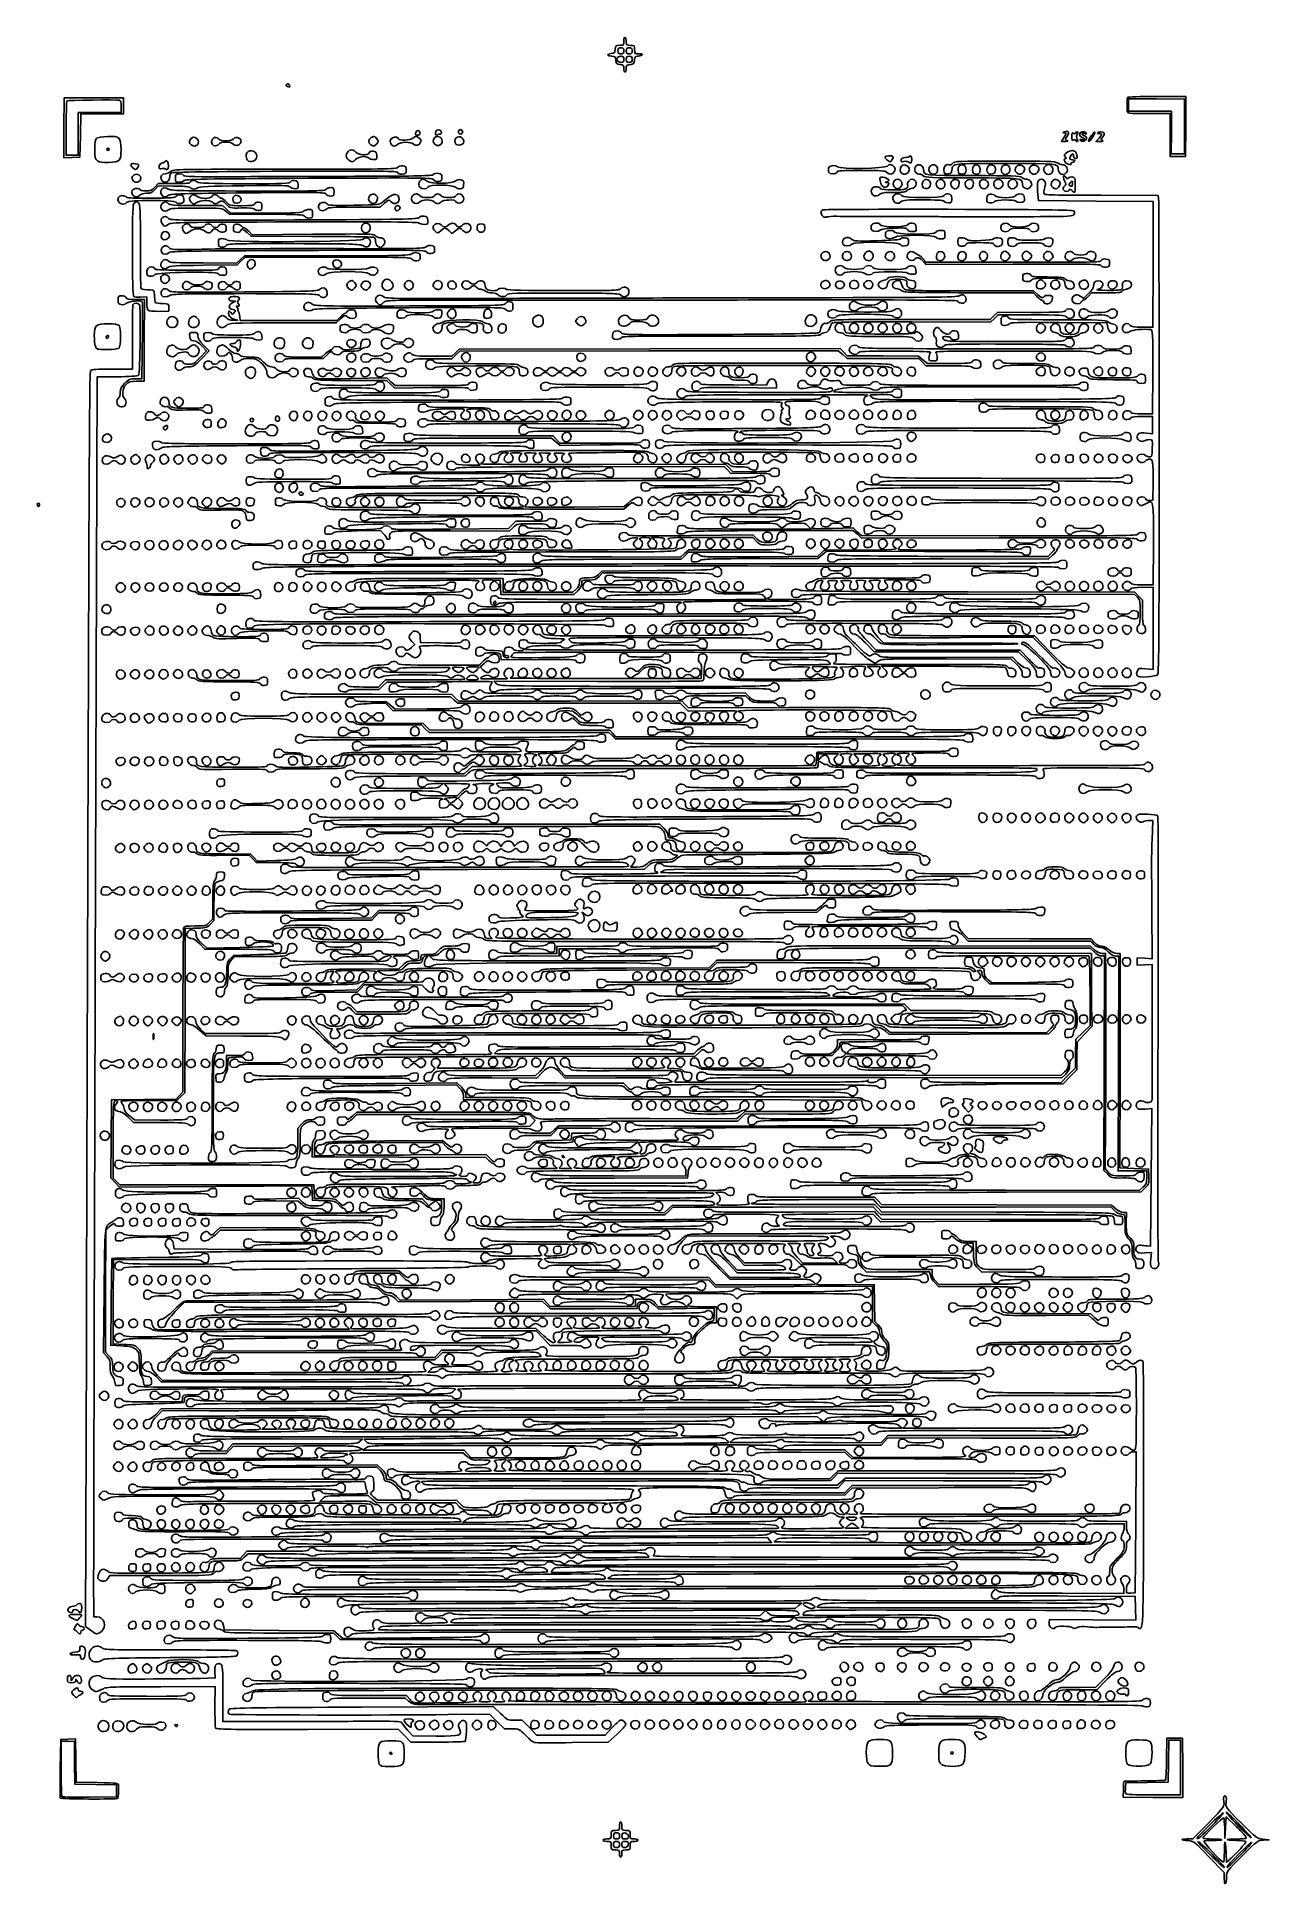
# Model space of a CAD drawing. Extents: x 25 to 242, y 39 to 365.
import ezdxf

# ---------------------------------------------------------------- set-up
doc = ezdxf.new("R2010")
doc.units = 0
doc.layers.add('Layer_1', color=7, linetype='CONTINUOUS')

msp = doc.modelspace()

# ---------------------------------------------------------------- linework, layer by layer
at = {"layer": 'Layer_1', "color": 7}
for points in [[(128.474229, 362.817338)], [(129.945219, 362.814238)], [(128.464529, 359.679439)], [(128.469529, 361.309068)], [(129.940499, 361.305963)], [(69.139563, 356.520701)], [(29.665233, 349.227714), (29.681733, 354.516421), (34.935253, 354.505261), (40.188763, 354.494101), (40.184763, 353.093587), (40.180763, 351.693072), (36.403073, 351.701072), (32.625393, 351.709072), (32.556093, 347.884712), (32.486793, 344.060352), (31.068143, 343.999652), (29.649493, 343.938952)], [(227.40953, 349.463895), (227.42463, 354.31183), (222.48633, 354.32232), (217.54802, 354.33281), (217.54502, 353.255491), (217.54202, 352.178173), (221.32456, 352.170173), (225.10709, 352.162173), (225.09529, 348.391558), (225.08349, 344.620943), (226.23926, 344.618543), (227.39503, 344.616143)], [(52.132663, 346.24475)], [(55.794623, 346.368439)], [(83.820013, 346.230999)], [(87.487013, 346.249045)], [(91.693743, 348.295209)], [(95.111709, 346.332049)], [(95.226589, 348.303005)], [(98.685539, 346.623302)], [(99.313239, 348.354105)], [(209.00802, 347.035776)], [(210.50766, 347.075696)], [(35.583593, 343.405519)], [(37.638853, 345.449978)], [(62.019953, 343.553704)], [(79.863213, 343.600207)], [(174.898871, 343.557163)], [(178.638833, 343.205609)], [(206.532841, 343.021042)], [(41.809963, 339.964514)], [(41.841413, 342.157453)], [(46.861093, 340.057224)], [(47.629213, 341.948901)], [(49.362923, 339.822678)], [(164.632605, 341.396845)], [(174.015459, 339.060174)], [(177.37889, 341.372036)], [(182.429058, 341.450856)], [(185.084763, 341.176564)], [(187.606448, 341.171164)], [(190.241087, 341.170628)], [(192.58323, 341.583838)], [(195.104914, 341.578438)], [(197.79601, 341.27439)], [(200.317698, 341.26899)], [(202.839384, 341.26359)], [(207.624744, 339.378941)], [(39.328763, 336.104144)], [(41.824803, 337.350634)], [(46.868273, 337.442438)], [(59.545583, 336.233465)], [(83.672903, 336.13016)], [(91.237963, 336.1141)], [(92.506861, 338.696982)], [(172.35691, 337.450039)], [(176.058834, 336.423026)], [(176.110078, 338.891616)], [(181.407129, 338.607739)], [(183.805482, 338.77935)], [(186.440361, 338.7129)], [(188.962046, 338.7075)], [(191.483731, 338.702185)], [(192.684772, 336.077038)], [(194.005417, 338.696705)], [(196.527105, 338.691295)], [(199.16429, 338.65986)], [(204.172601, 338.70007)], [(207.526145, 338.150004)], [(63.298743, 334.866792)], [(72.141283, 333.633713)], [(74.671633, 334.90857)], [(88.107913, 334.914342)], [(163.634415, 333.563585)], [(46.971143, 332.319966)], [(46.985483, 329.619372)], [(50.749633, 331.019156)], [(82.395943, 330.961703)], [(95.056849, 331.119818)], [(102.851779, 330.949451)], [(172.166129, 331.253975)], [(174.683778, 329.955939)], [(195.071457, 331.20528)], [(46.908933, 327.210895)], [(57.058583, 328.315085)], [(85.025063, 328.344755)], [(163.495405, 326.049199)], [(167.114695, 328.67919)], [(167.277935, 326.041199)], [(171.060463, 326.033199)], [(174.95849, 325.999101)], [(187.557196, 328.468803)], [(191.410614, 326.044188)], [(195.226626, 325.98179)], [(196.383152, 328.450058)], [(199.009156, 325.97379)], [(44.434023, 323.170707)], [(46.837823, 324.712366)], [(62.168773, 324.595021)], [(74.636063, 323.488971)], [(77.299603, 324.778341)], [(165.976765, 323.511142)], [(183.889182, 325.890019)], [(187.671714, 325.882019)], [(202.907184, 325.93968)], [(206.689708, 325.931675)], [(212.71024, 324.901884)], [(46.951703, 322.047524)], [(79.958193, 320.814203)], [(82.479843, 320.809203)], [(86.385233, 320.574383)], [(89.997263, 320.909903)], [(95.132869, 320.944263)], [(97.469099, 321.161273)], [(106.275199, 319.771483)], [(163.293115, 321.188283)], [(165.945245, 321.171403)], [(168.373595, 321.266303)], [(170.988623, 321.160713)], [(173.519093, 321.144473)], [(201.525525, 320.893303)], [(204.037079, 321.007813)], [(206.558892, 321.002813)], [(209.08045, 320.997813)], [(214.09873, 321.031013)], [(72.094893, 317.246373)], [(84.956253, 318.324393)], [(202.592204, 318.489513)], [(48.090633, 314.228833)], [(51.840863, 314.273643)], [(86.027323, 313.244433)], [(88.498593, 315.835953)], [(94.898489, 313.461863)], [(97.381159, 313.570073)], [(97.428239, 316.038103)], [(103.890569, 315.709193)], [(106.517149, 313.127023)], [(112.671369, 314.398873)], [(127.735239, 314.490603)], [(160.727295, 314.420503)], [(168.46566, 313.380473)], [(171.020826, 313.320773)], [(173.503922, 313.376213)], [(176.030806, 313.466973)], [(178.552495, 313.461973)], [(201.457725, 313.310813)], [(206.602418, 313.336443)], [(209.02476, 315.887933)], [(211.6458, 313.325713)], [(214.29907, 313.158683)], [(35.213653, 310.675913)], [(37.535763, 312.393393)], [(54.485163, 311.734153)], [(60.224083, 310.142753)], [(66.991853, 310.529743)], [(72.035233, 310.519043)], [(79.777623, 310.772323)], [(85.817713, 310.786603)], [(126.522629, 312.096253)], [(183.814379, 310.648813)], [(205.378596, 312.718333)], [(48.190003, 309.035593)], [(49.531563, 306.618043)], [(54.696983, 306.657903)], [(79.803043, 308.132333)], [(100.055869, 308.243813)], [(120.223569, 308.404003)], [(160.917955, 308.175563)], [(182.31206, 308.690353)], [(189.936369, 307.013643)], [(201.419367, 308.387673)], [(62.142853, 305.230983)], [(79.761503, 305.599063)], [(82.316663, 305.539363)], [(84.838353, 305.534463)], [(101.115919, 303.162383)], [(110.153589, 305.581163)], [(112.675259, 305.576123)], [(130.406029, 305.707783)], [(132.927719, 305.702783)], [(135.432099, 305.833493)], [(138.093339, 305.706813)], [(140.522459, 305.727563)], [(148.301469, 305.615853)], [(150.648499, 304.367093)], [(160.990325, 305.613843)], [(163.512015, 305.608843)], [(166.173845, 305.556453)], [(168.542794, 305.663973)], [(171.202439, 305.548533)], [(173.653925, 305.724293)], [(178.73035, 305.723763)], [(201.467694, 305.718763)], [(203.997408, 305.705133)], [(206.520069, 305.699163)], [(211.4925, 305.909663)], [(214.05678, 305.822163)], [(216.55588, 305.860363)], [(219.07364, 304.451603)], [(49.396543, 300.292173)], [(75.883893, 300.267173)], [(78.351903, 301.718593)], [(170.912042, 300.514143)], [(46.709763, 297.837773)], [(54.302743, 299.203813)], [(54.320413, 296.677713)], [(62.496773, 297.672623)], [(69.684053, 297.807073)], [(72.205733, 297.802073)], [(74.727423, 297.797073)], [(77.249103, 297.792073)], [(82.402593, 297.766963)], [(84.882003, 297.866573)], [(88.422473, 296.741923)], [(94.845189, 298.052733)], [(99.953989, 297.949963)], [(102.439949, 298.097933)], [(107.607719, 297.828263)], [(115.285209, 297.926793)], [(117.806899, 297.921793)], [(120.328589, 297.916803)], [(125.452389, 297.930893)], [(130.474449, 297.935893)], [(133.016359, 298.043903)], [(135.537009, 297.964103)], [(143.306119, 297.898803)], [(145.590319, 298.116063)], [(148.340909, 297.894803)], [(153.110509, 297.847003)], [(156.848405, 297.009973)], [(160.773945, 297.931273)], [(163.374575, 298.094913)], [(165.896265, 298.089953)], [(168.460445, 298.020953)], [(170.948422, 298.068353)], [(173.462586, 298.174133)], [(176.123826, 297.889123)], [(178.645514, 297.884123)], [(202.87065, 297.374423)], [(203.931804, 298.112003)], [(209.10628, 297.829333)], [(211.75054, 297.822333)], [(214.27225, 297.817333)], [(36.493043, 294.094083)], [(47.248923, 296.101733)], [(56.968773, 296.417553)], [(62.015623, 294.997583)], [(74.925823, 295.195043)], [(77.309223, 293.944633)], [(110.063639, 295.401263)], [(117.794809, 294.042973)], [(148.153449, 294.079053)], [(169.571795, 295.742043)], [(178.736237, 294.129093)], [(41.711173, 290.109773)], [(45.339773, 292.956373)], [(46.677963, 290.372953)], [(49.344073, 290.184393)], [(51.865753, 290.179393)], [(54.455203, 290.245053)], [(57.009943, 290.250053)], [(64.508763, 291.455543)], [(77.225593, 290.250193)], [(99.895389, 290.560133)], [(130.353279, 290.413523)], [(134.101849, 293.049483)], [(135.523959, 290.411493)], [(138.025789, 290.426553)], [(148.326079, 290.346103)], [(160.713135, 290.686623)], [(165.756515, 290.675923)], [(168.371501, 290.570353)], [(170.930267, 290.611953)], [(173.744399, 290.298383)], [(176.03718, 290.509033)], [(178.553511, 290.518063)], [(201.378055, 290.590733)], [(203.985874, 290.449583)], [(206.50756, 290.444583)], [(209.03315, 290.669453)], [(211.70879, 290.326623)], [(214.07652, 290.658733)], [(216.72678, 290.439563)], [(44.372103, 289.283373)], [(67.140933, 287.572683)], [(95.044899, 290.016233)], [(117.662889, 287.681713)], [(150.991739, 288.912173)], [(61.970953, 286.291813)], [(67.238213, 285.076973)], [(69.644413, 285.097583)], [(71.217473, 284.542663)], [(110.199689, 286.449463)], [(169.712626, 285.365013)], [(24.968733, 282.668653)], [(39.132483, 282.628263)], [(41.687653, 282.568553)], [(44.209343, 282.563513)], [(46.697543, 282.612543)], [(49.330253, 282.579853)], [(54.374393, 282.621953)], [(77.193983, 282.639653)], [(82.245453, 282.698253)], [(84.767143, 282.693253)], [(88.383993, 282.968473)], [(102.582789, 282.832713)], [(106.370369, 282.277963)], [(107.736089, 282.682103)], [(112.545199, 282.901833)], [(115.066879, 282.896833)], [(117.657059, 282.714513)], [(132.851079, 282.974463)], [(143.197049, 282.669243)], [(145.708569, 282.779723)], [(148.230249, 282.774773)], [(150.741369, 281.404703)], [(153.240149, 282.818473)], [(165.973045, 282.878373)], [(168.482045, 282.811903)], [(171.058473, 282.844903)], [(173.772754, 282.695163)], [(176.271803, 282.711063)], [(178.92121, 282.687863)], [(201.58228, 282.759023)], [(209.00038, 282.913923)], [(214.07779, 282.993113)], [(216.59948, 282.988133)], [(59.366863, 278.920003)], [(61.961083, 280.030423)], [(78.280693, 278.876723)], [(82.247513, 279.996343)], [(99.866489, 279.127103)], [(110.066259, 277.568133)], [(132.921929, 280.268983)], [(140.650589, 280.133343)], [(163.268385, 279.196663)], [(171.007686, 277.654163)], [(172.276604, 280.236973)], [(201.56105, 279.051143)], [(206.749373, 277.667243)], [(41.630663, 275.083513)], [(44.185833, 275.023783)], [(46.707513, 275.018783)], [(49.229203, 275.013783)], [(51.829193, 275.088283)], [(54.350883, 275.083283)], [(56.954343, 275.133783)], [(69.447563, 275.224263)], [(71.963893, 275.233293)], [(74.648773, 275.101673)], [(77.016523, 275.438323)], [(79.692163, 275.095493)], [(82.188463, 275.213803)], [(84.743623, 275.154073)], [(86.598003, 276.799073)], [(93.646239, 275.216743)], [(105.127259, 275.110643)], [(110.234259, 275.137483)], [(112.521679, 275.362453)], [(117.679969, 275.382193)], [(130.282839, 275.484623)], [(140.641679, 275.250723)], [(143.163369, 275.245723)], [(145.685059, 275.240723)], [(148.206739, 275.235673)], [(153.254139, 276.516633)], [(160.894515, 275.363483)], [(163.427845, 275.344883)], [(166.033725, 275.321683)], [(168.705867, 275.166643)], [(171.009914, 275.278213)], [(173.63374, 275.182043)], [(178.490945, 275.481043)], [(206.592994, 275.381623)], [(209.11469, 275.376703)], [(211.63636, 275.371683)], [(214.15805, 275.366693)], [(216.65683, 275.389783)], [(63.046823, 271.899583)], [(72.347493, 272.502963)], [(84.564893, 272.835713)], [(112.514789, 272.773323)], [(140.422759, 273.322063)], [(39.085463, 267.545693)], [(41.719943, 267.640333)], [(44.132253, 267.747073)], [(46.653933, 267.742073)], [(49.175633, 267.737073)], [(54.233303, 267.799573)], [(56.754993, 267.794563)], [(67.078453, 267.532713)], [(69.600123, 267.527713)], [(72.078173, 267.692593)], [(74.633373, 267.632893)], [(77.270553, 267.601393)], [(84.835613, 267.585273)], [(104.933109, 267.836143)], [(107.636249, 267.662493)], [(109.978379, 268.071713)], [(112.669469, 267.767653)], [(117.712849, 267.756953)], [(132.921299, 267.804633)], [(135.658109, 267.741673)], [(138.096449, 267.713653)], [(145.741979, 267.722663)], [(148.276099, 267.688073)], [(160.744755, 267.952993)], [(163.361405, 270.295563)], [(176.020157, 267.733883)], [(178.529915, 267.925763)], [(189.913827, 270.308613)], [(201.559594, 267.794593)], [(206.602969, 267.783843)], [(209.12465, 267.778843)], [(211.64634, 267.773863)], [(214.13455, 267.822843)], [(63.111133, 266.413273)], [(97.268709, 264.106143)], [(100.371919, 266.460933)], [(105.895799, 265.487603)], [(123.966059, 266.520293)], [(36.805743, 263.597903)], [(56.857033, 263.677603)], [(61.834643, 261.245393)], [(73.351743, 263.693123)], [(75.707413, 262.727203)], [(117.667269, 263.931383)], [(120.190179, 263.924383)], [(138.084349, 263.833613)], [(148.181949, 263.911773)], [(175.946302, 262.726673)], [(178.642183, 263.962973)], [(186.167673, 264.008833)], [(213.9813, 262.864373)], [(41.560723, 260.030213)], [(44.083693, 260.140783)], [(46.627093, 260.093483)], [(49.127063, 260.129983)], [(51.648753, 260.124983)], [(56.837853, 260.056963)], [(59.479063, 259.909773)], [(64.186233, 258.899933)], [(71.916863, 260.150503)], [(74.672813, 259.914743)], [(76.977003, 260.056873)], [(79.619743, 260.136393)], [(82.141423, 260.131373)], [(84.663113, 260.126373)], [(100.046999, 259.923533)], [(102.568669, 259.918533)], [(105.047979, 260.081953)], [(107.674229, 260.054753)], [(110.239099, 259.992313)], [(115.387559, 259.985313)], [(117.756499, 260.092833)], [(129.045929, 260.180803)], [(132.787229, 260.336633)], [(132.851349, 257.647823)], [(135.302219, 260.344663)], [(137.901659, 260.223733)], [(140.586559, 260.096683)], [(143.126459, 260.044683)], [(145.648189, 260.039683)], [(148.159709, 260.150213)], [(163.378555, 260.187083)], [(175.429636, 258.067363)], [(176.108403, 260.090783)], [(196.564248, 260.078483)], [(199.12922, 260.016023)], [(201.36478, 260.304623)], [(203.903138, 260.216313)], [(203.937276, 257.548473)], [(206.424826, 260.211293)], [(208.96388, 260.378723)], [(211.48557, 260.373723)], [(214.00725, 260.368723)], [(216.84354, 260.125363)], [(219.15432, 260.270073)], [(120.077559, 255.103993)], [(127.759489, 255.573593)], [(39.037853, 252.350323)], [(41.681693, 252.257223)], [(44.203383, 252.252223)], [(46.714603, 252.257223)], [(49.318063, 252.307723)], [(54.175993, 252.519373)], [(56.707293, 252.495543)], [(64.324273, 251.112733)], [(69.542293, 252.344173)], [(72.063973, 252.339173)], [(74.585673, 252.334213)], [(79.744543, 252.297413)], [(102.496229, 253.524273)], [(102.768209, 251.939893)], [(109.987659, 252.359473)], [(112.621779, 252.468793)], [(115.143459, 252.463793)], [(117.665149, 252.458793)], [(129.091039, 252.514573)], [(132.998869, 252.355983)], [(143.207649, 252.378783)], [(147.061849, 251.860283)], [(148.215959, 252.418973)], [(168.417013, 252.441663)], [(175.972455, 252.435663)], [(198.887396, 252.377063)], [(204.043728, 252.375093)], [(206.55527, 252.485613)], [(209.07696, 252.480623)], [(211.56517, 252.529613)], [(214.08686, 252.524613)], [(216.60855, 252.519613)], [(59.277513, 248.525283)], [(87.117943, 249.786283)], [(160.707835, 248.746573)], [(181.116172, 248.659773)], [(184.737052, 250.227783)], [(206.543178, 248.605823)], [(209.06892, 249.893133)], [(221.76203, 248.642673)], [(36.462243, 244.533443)], [(44.186463, 244.561383)], [(46.582023, 244.687153)], [(49.115133, 244.760563)], [(51.636813, 244.755563)], [(54.153443, 244.759563)], [(56.806863, 244.489633)], [(72.039793, 244.582133)], [(74.676983, 244.550723)], [(77.161473, 244.651313)], [(88.391893, 247.420293)], [(102.398409, 244.618223)], [(107.554219, 244.722683)], [(110.075899, 244.717733)], [(115.119279, 244.706963)], [(130.334989, 244.880333)], [(132.856679, 244.875343)], [(138.107919, 244.681333)], [(140.508949, 247.196723)], [(140.609909, 244.690333)], [(160.687055, 244.981553)], [(163.208755, 244.976553)], [(165.861525, 244.699233)], [(168.505789, 244.693233)], [(171.017333, 244.803673)], [(173.539019, 244.798673)], [(198.966024, 244.744703)], [(201.60724, 246.006033)], [(204.01746, 247.318363)], [(41.904033, 244.331463)], [(78.182093, 242.168133)], [(90.948083, 242.254553)], [(98.753459, 243.355173)], [(125.160499, 243.564403)], [(132.723209, 242.794143)], [(160.711915, 242.788143)], [(193.882325, 242.221053)], [(196.404014, 242.216073)], [(199.041285, 242.180553)], [(204.084657, 242.169853)], [(209.12803, 242.159183)], [(211.63872, 242.162193)], [(214.15593, 242.216453)], [(216.46072, 242.518943)], [(219.1634, 242.323383)], [(70.596233, 240.974403)], [(80.737833, 239.500153)], [(137.896709, 239.594153)], [(212.6578, 240.033703)], [(38.981693, 237.074373)], [(41.520123, 236.939823)], [(44.033433, 236.944793)], [(46.808913, 236.768743)], [(49.351653, 236.785543)], [(54.245093, 237.065913)], [(56.885493, 236.863113)], [(69.324003, 237.355483)], [(71.903853, 236.931853)], [(74.546003, 237.032933)], [(90.919503, 237.124783)], [(98.660519, 235.759063)], [(105.080659, 237.007253)], [(107.602339, 237.002253)], [(112.950679, 236.644163)], [(115.173389, 237.035013)], [(138.001079, 237.121963)], [(140.522769, 237.116963)], [(143.044449, 237.111963)], [(145.532659, 237.160963)], [(148.054349, 237.155963)], [(160.774585, 237.154923)], [(171.21372, 237.029633)], [(176.4139, 236.758693)], [(36.456373, 233.185083)], [(56.708123, 233.238383)], [(77.014083, 233.211883)], [(117.571859, 233.341183)], [(140.508169, 234.460783)], [(148.156169, 233.246983)], [(151.830029, 234.559683)], [(158.363345, 233.287393)], [(178.499811, 233.443993)], [(209.01311, 232.015403)], [(36.454393, 229.371583)], [(41.599353, 229.214433)], [(44.386033, 229.027593)], [(46.907713, 229.022593)], [(51.591983, 229.453043)], [(54.174343, 229.361143)], [(56.696033, 229.356143)], [(59.271233, 229.198123)], [(69.480583, 229.175623)], [(71.992103, 229.286063)], [(74.513783, 229.281073)], [(77.001993, 229.330063)], [(79.523683, 229.325063)], [(82.146683, 229.355933)], [(84.668373, 229.350933)], [(88.461363, 229.332203)], [(98.589239, 230.468153)], [(98.651539, 229.389293)], [(102.252329, 229.222813)], [(104.774019, 229.217813)], [(130.379569, 229.432003)], [(132.901279, 229.427053)], [(135.422959, 229.421953)], [(140.498579, 229.358403)], [(143.103589, 229.375733)], [(145.625279, 229.370703)], [(158.026795, 228.311833)], [(163.301755, 229.400883)], [(165.823445, 229.395863)], [(168.335511, 229.400903)], [(170.845269, 229.592783)], [(173.491317, 229.504853)], [(176.013003, 229.499883)], [(122.668579, 226.855323)], [(167.004875, 225.683843)], [(173.313097, 226.963283)], [(191.345211, 226.875933)], [(193.860352, 226.800333)], [(196.356315, 226.918093)], [(198.910266, 226.859893)], [(201.431952, 226.854883)], [(203.780888, 227.162063)], [(206.555759, 226.869013)], [(209.07745, 226.864013)], [(211.58654, 226.924563)], [(214.10823, 226.919563)], [(216.61455, 227.008423)], [(41.464143, 221.755383)], [(44.107983, 221.662283)], [(54.284173, 221.733983)], [(55.472583, 224.033513)], [(56.726033, 221.666763)], [(74.456793, 221.798323)], [(76.978473, 221.793323)], [(79.508543, 221.777553)], [(88.450533, 221.855893)], [(96.134739, 221.698273)], [(97.233509, 224.324163)], [(98.656439, 221.693273)], [(113.730829, 221.959003)], [(117.629919, 224.320103)], [(118.830599, 221.865503)], [(121.606769, 222.462873)], [(130.215269, 222.154943)], [(132.910009, 221.835593)], [(136.588169, 224.292023)], [(137.953389, 221.824943)], [(140.441589, 221.873923)], [(148.099009, 221.903393)], [(160.693425, 222.029713)], [(163.154495, 222.110913)], [(168.312, 221.861003)], [(170.774816, 222.022673)], [(175.964388, 222.003493)], [(178.486076, 221.998503)], [(38.975843, 221.603903)], [(46.884163, 221.473553)], [(49.303953, 221.488343)], [(59.186143, 219.227953)], [(106.101669, 219.191733)], [(142.818099, 219.496093)], [(160.592765, 219.592083)], [(181.024806, 219.362963)], [(78.086073, 216.831093)], [(117.558019, 216.813713)], [(121.217169, 215.514363)], [(178.455488, 216.843093)], [(193.907527, 216.779593)], [(196.429216, 216.774633)], [(198.69252, 217.047943)], [(201.288617, 216.833633)], [(203.735893, 217.037243)], [(208.90974, 217.015053)], [(213.98754, 216.961873)], [(216.51182, 217.046273)], [(219.03351, 217.041273)], [(36.276123, 214.033893)], [(41.417633, 214.136523)], [(43.962223, 214.102713)], [(46.455443, 214.254913)], [(48.983973, 214.236313)], [(51.505653, 214.231313)], [(54.302793, 213.910883)], [(56.861743, 213.927683)], [(59.335963, 214.016103)], [(72.024833, 214.014073)], [(74.545773, 214.009103)], [(77.323063, 213.880403)], [(79.372873, 214.330733)], [(81.915833, 214.409543)], [(84.553503, 214.177583)], [(102.425589, 214.023783)], [(104.903649, 214.188663)], [(107.425339, 214.183683)], [(109.947029, 214.178693)], [(112.456479, 214.299553)], [(115.102179, 214.193413)], [(117.623869, 214.188403)], [(122.445959, 212.891703)], [(130.252379, 214.182453)], [(132.715199, 214.344193)], [(135.295749, 214.171743)], [(137.817439, 214.166743)], [(142.973249, 214.270733)], [(145.461449, 214.319713)], [(148.016619, 214.260013)], [(151.753289, 213.022203)], [(163.324605, 214.280313)], [(165.846315, 214.275263)], [(168.400247, 214.217133)], [(178.565298, 214.275513)], [(56.802193, 210.142773)], [(104.750449, 209.231053)], [(120.231669, 210.403773)], [(149.265369, 210.377293)], [(164.390695, 209.709523)], [(38.894673, 206.354653)], [(41.528133, 206.374753)], [(44.049823, 206.369753)], [(46.561053, 206.374793)], [(49.084233, 206.367753)], [(54.039593, 206.613133)], [(66.844033, 206.510493)], [(69.407233, 206.442533)], [(74.442573, 206.440533)], [(79.485943, 206.429833)], [(81.974153, 206.478833)], [(84.597163, 206.509773)], [(90.952793, 206.524003)], [(107.435339, 206.585833)], [(109.956989, 206.580833)], [(112.478679, 206.575803)], [(122.412419, 207.898763)], [(130.340629, 206.537923)], [(132.862319, 206.532933)], [(135.464429, 206.552423)], [(137.986119, 206.547423)], [(140.520249, 206.512833)], [(143.008709, 206.610933)], [(145.806039, 206.408573)], [(156.807785, 205.410913)], [(160.708885, 206.564753)], [(163.230545, 206.559753)], [(165.689105, 206.716993)], [(168.38688, 206.557773)], [(170.729011, 206.967003)], [(173.381518, 206.723693)], [(178.428727, 206.811553)], [(186.117775, 205.405833)], [(36.474803, 202.452373)], [(56.529603, 202.767643)], [(88.402863, 205.180623)], [(97.170789, 203.012263)], [(117.589299, 202.840433)], [(120.115169, 202.580293)], [(158.269805, 202.745743)], [(178.540156, 202.841243)], [(41.369933, 198.837703)], [(43.891623, 198.832703)], [(54.001403, 198.885303)], [(56.523053, 198.880303)], [(68.115693, 201.212553)], [(90.754913, 199.064893)], [(102.367749, 198.841603)], [(104.855959, 198.890603)], [(107.377639, 198.885633)], [(110.013239, 198.850703)], [(112.532799, 198.900413)], [(115.054479, 198.895413)], [(117.456599, 199.198973)], [(130.214299, 198.873833)], [(132.726369, 198.878833)], [(135.248059, 198.873833)], [(137.769739, 198.868833)], [(140.403859, 198.978153)], [(142.878579, 199.043953)], [(145.413749, 199.021883)], [(160.787475, 198.930473)], [(163.309175, 198.925473)], [(165.830865, 198.920473)], [(168.31907, 198.969503)], [(170.804153, 199.168933)], [(173.463763, 198.995013)], [(178.50863, 198.982853)], [(191.265932, 201.451313)], [(193.870938, 201.468653)], [(196.277039, 201.493473)], [(198.89883, 201.525923)], [(201.420516, 201.520923)], [(203.926854, 201.609823)], [(206.474355, 201.499463)], [(208.97023, 201.599153)], [(211.60808, 201.580953)], [(214.12976, 201.575953)], [(216.76516, 201.429173)], [(36.211673, 198.817963)], [(46.436213, 198.798903)], [(48.991383, 198.739203)], [(51.479583, 198.788203)], [(72.006813, 198.676493)], [(79.350003, 198.775593)], [(95.810539, 196.428723)], [(95.951099, 198.740323)], [(99.831459, 196.190443)], [(123.758239, 198.213723)], [(206.271118, 197.811353)], [(61.586963, 195.490803)], [(80.711183, 195.008483)], [(88.350513, 193.779483)], [(97.097309, 194.337993)], [(112.326609, 193.749073)], [(175.814253, 195.240153)], [(38.880453, 191.001683)], [(41.482573, 191.021173)], [(44.002093, 191.070883)], [(46.498033, 191.170483)], [(49.119453, 191.128113)], [(53.988903, 191.225543)], [(56.516503, 191.303653)], [(69.351503, 191.152393)], [(76.883083, 191.190683)], [(82.027773, 191.216303)], [(95.759639, 191.501353)], [(98.390399, 191.358273)], [(102.354379, 191.181933)], [(109.909299, 191.281733)], [(112.430979, 191.276733)], [(114.914029, 191.331983)], [(127.515579, 190.123913)], [(132.930109, 191.207303)], [(135.556879, 191.206303)], [(137.671819, 191.532973)], [(140.323959, 191.516023)], [(142.845649, 191.511023)], [(145.376109, 191.494723)], [(155.617789, 191.276323)], [(158.234195, 191.326353)], [(160.763975, 191.390253)], [(163.285665, 191.385253)], [(165.807345, 191.380253)], [(168.295549, 191.429253)], [(175.009692, 190.777153)], [(175.972396, 191.438203)], [(178.494085, 191.433213)], [(199.142711, 191.208473)], [(206.316525, 189.404213)], [(209.16851, 191.319253)], [(213.95352, 191.587323)], [(216.74105, 191.297573)], [(219.04646, 191.624613)], [(68.133453, 188.627273)], [(71.754923, 186.073043)], [(76.806663, 188.641383)], [(77.979563, 186.205333)], [(79.259513, 188.813373)], [(84.354973, 186.378323)], [(86.991893, 187.458353)], [(132.803239, 187.570313)], [(156.783205, 187.828763)], [(41.494153, 183.434233)], [(43.788553, 183.555793)], [(46.252943, 183.713223)], [(48.913613, 183.710223)], [(51.446233, 183.691323)], [(53.961683, 183.791193)], [(56.490073, 183.772923)], [(59.014673, 183.761923)], [(71.849673, 183.610563)], [(74.371363, 183.605563)], [(76.893053, 183.600583)], [(82.004263, 183.680573)], [(84.525953, 183.675573)], [(99.627729, 183.820173)], [(102.149419, 183.815133)], [(104.718049, 183.840003)], [(107.330609, 183.806473)], [(112.373979, 183.795773)], [(130.235929, 183.757753)], [(132.906599, 183.671973)], [(137.902319, 183.777993)], [(142.945689, 183.767333)], [(145.378239, 183.926773)], [(156.777925, 182.633343)], [(160.740465, 183.854273)], [(163.270175, 183.840673)], [(165.783835, 183.843753)], [(170.827209, 183.832973)], [(173.293787, 184.026353)], [(175.839473, 183.974653)], [(178.594317, 183.747143)], [(181.078239, 182.581783)], [(61.765013, 180.930883)], [(93.383959, 181.070293)], [(132.568139, 180.476153)], [(139.087909, 181.313533)], [(141.497179, 181.193553)], [(71.676403, 176.248093)], [(74.314363, 176.114173)], [(76.813143, 176.137183)], [(79.366113, 176.093013)], [(94.731479, 176.016393)], [(99.741369, 176.060013)], [(102.263059, 176.055013)], [(104.784739, 176.050003)], [(107.418249, 176.070133)], [(109.939899, 176.065133)], [(115.073619, 176.146933)], [(117.407979, 176.314743)], [(130.121539, 176.240383)], [(132.767589, 176.152443)], [(135.289279, 176.147443)], [(140.228279, 178.610493)], [(140.262589, 176.395893)], [(142.820939, 176.288163)], [(151.766019, 176.194713)], [(160.682795, 176.147793)], [(163.318405, 176.112903)], [(168.34021, 176.177213)], [(173.484787, 176.202343)], [(176.006475, 176.197343)], [(178.349411, 176.401453)], [(191.13094, 176.327353)], [(193.652627, 176.322353)], [(196.174313, 176.317353)], [(198.696001, 176.312353)], [(201.212127, 176.436123)], [(203.733816, 176.431123)], [(206.537736, 176.097493)], [(209.05942, 176.092493)], [(211.58111, 176.087493)], [(214.09263, 176.198013)], [(216.61434, 176.193013)], [(41.355113, 175.913983)], [(43.843313, 175.962983)], [(46.364993, 175.957983)], [(48.912733, 175.920283)], [(51.438043, 175.988183)], [(54.183833, 175.771243)], [(56.695373, 175.881743)], [(69.419303, 175.828873)], [(89.690193, 173.325373)], [(139.238099, 175.555233)], [(150.451339, 173.576553)], [(171.002477, 176.003893)], [(186.027494, 174.845353)], [(188.657582, 173.661893)], [(36.411073, 170.724533)], [(56.513973, 170.963653)], [(76.931753, 170.962613)], [(117.499929, 171.081163)], [(128.966429, 172.209893)], [(164.483355, 171.127643)], [(178.468129, 171.072063)], [(183.411527, 172.695353)], [(186.131864, 172.374543)], [(188.64952, 171.076093)], [(194.068976, 170.373263)], [(40.040013, 168.431393)], [(42.536053, 168.457893)], [(45.097703, 168.493793)], [(47.616463, 168.494053)], [(50.255213, 168.243843)], [(55.304163, 166.930483)], [(71.894853, 168.308543)], [(79.311323, 168.595143)], [(81.867463, 168.546943)], [(84.420083, 168.492243)], [(86.913423, 168.625903)], [(90.935603, 168.371763)], [(117.569149, 167.754533)], [(156.740095, 168.612323)], [(190.615791, 168.857793)], [(203.730798, 166.249813)], [(208.77342, 166.240813)], [(79.355833, 166.019693)], [(85.761573, 165.795903)], [(113.565619, 166.139343)], [(123.797679, 165.931243)], [(128.963649, 165.919443)], [(133.996859, 166.024533)], [(136.518539, 166.019553)], [(141.528439, 166.063133)], [(144.151009, 166.038133)], [(146.683589, 166.077933)], [(149.215709, 166.061833)], [(151.906229, 165.893183)], [(154.380539, 165.981543)], [(156.862605, 166.038173)], [(159.496175, 166.001923)], [(162.038425, 165.961183)], [(188.521637, 166.009683)], [(193.659295, 166.046283)], [(196.16564, 166.162713)], [(198.687326, 166.157713)], [(201.209014, 166.152713)], [(211.43658, 165.952123)], [(214.05298, 166.002043)], [(216.59294, 165.946143)], [(218.96182, 163.556083)], [(219.11462, 165.945143)], [(69.256773, 160.774363)], [(71.744983, 160.823363)], [(76.910563, 160.827363)], [(79.432263, 160.822363)], [(81.950803, 160.953423)], [(114.828579, 162.342973)], [(157.900975, 162.805693)], [(40.127233, 158.104063)], [(42.770363, 158.029063)], [(45.259753, 158.076563)], [(47.781443, 158.071573)], [(69.248713, 158.188643)], [(75.511103, 158.240023)], [(82.170543, 158.053683)], [(86.886603, 157.084403)], [(38.760783, 153.523013)], [(41.336153, 155.699073)], [(43.857843, 155.694073)], [(46.379523, 155.689073)], [(48.901213, 155.684073)], [(51.417543, 155.693113)], [(54.085433, 155.679173)], [(71.840683, 155.677183)], [(84.407573, 153.237513)], [(103.460749, 155.799793)], [(105.968989, 155.811243)], [(126.224889, 154.671353)], [(152.912739, 154.614713)], [(48.260043, 150.954313)], [(61.673643, 151.624173)], [(71.806763, 153.196163)], [(75.498683, 150.682853)], [(87.105353, 153.078313)], [(90.879823, 150.483433)], [(97.181919, 153.172713)], [(116.131399, 150.798733)], [(118.893119, 153.161863)], [(121.228289, 150.635373)], [(126.264069, 150.810213)], [(128.905789, 150.734013)], [(131.427469, 150.729013)], [(133.949159, 150.724013)], [(149.168009, 150.760913)], [(151.821279, 150.570153)], [(154.300529, 150.733533)], [(161.951085, 150.390393)], [(185.893379, 150.881173)], [(188.473937, 150.708683)], [(190.936754, 150.870413)], [(193.621649, 150.743363)], [(196.221819, 150.755533)], [(198.639628, 150.856293)], [(201.161314, 150.851293)], [(203.683098, 150.948393)], [(206.204791, 150.943393)], [(208.72648, 150.938393)], [(211.24265, 150.943393)], [(213.90095, 150.655403)], [(216.53506, 150.764563)], [(113.518589, 148.348603)], [(133.941099, 148.137723)], [(140.211919, 148.281183)], [(180.799296, 148.348943)], [(188.465876, 148.122443)], [(41.357423, 145.202963)], [(44.001693, 145.196963)], [(46.513223, 145.306533)], [(49.034913, 145.301533)], [(51.672073, 145.270133)], [(54.171163, 145.286433)], [(71.697273, 145.523173)], [(74.219063, 145.620273)], [(76.740743, 145.615273)], [(79.393533, 145.337883)], [(87.071023, 145.436563)], [(94.697469, 144.209633)], [(97.238199, 145.439553)], [(116.105889, 144.349943)], [(169.310197, 145.834423)], [(193.613624, 145.640743)], [(52.697623, 142.812423)], [(89.700163, 142.822883)], [(105.921189, 140.514293)], [(108.448409, 140.610393)], [(131.467539, 140.420263)], [(145.400099, 140.521703)], [(147.954839, 140.526703)], [(170.692176, 140.521703)], [(186.032436, 140.489153)], [(191.083873, 143.060653)], [(193.572077, 143.109653)], [(196.093763, 143.104653)], [(196.234681, 140.441603)], [(198.70871, 140.553013)], [(201.230395, 140.547953)], [(203.65755, 143.193553)], [(203.770604, 140.598263)], [(206.179235, 143.188563)], [(206.284229, 140.526483)], [(208.80696, 140.595573)], [(211.46753, 143.018033)], [(211.53166, 140.466553)], [(213.94887, 140.482973)], [(216.51082, 143.007333)], [(216.58615, 140.447353)], [(38.888993, 137.691133)], [(41.209173, 137.922643)], [(46.323763, 137.804913)], [(48.845453, 137.799903)], [(51.367103, 137.794903)], [(54.046683, 137.682293)], [(56.586603, 137.630293)], [(59.098143, 137.740793)], [(74.306573, 137.788513)], [(77.093253, 137.601693)], [(81.961973, 137.864603)], [(84.296343, 138.032423)], [(86.881563, 137.934823)], [(96.966979, 139.221583)], [(105.921619, 137.917463)], [(108.440339, 138.023813)], [(110.962039, 138.018823)], [(116.224779, 137.888053)], [(126.304219, 137.875723)], [(128.907469, 137.862153)], [(140.180249, 138.054063)], [(145.258459, 138.000063)], [(147.781829, 138.066263)], [(150.268259, 138.132863)], [(152.929499, 137.847873)], [(155.441569, 137.852903)], [(157.963245, 137.847903)], [(160.607535, 137.841903)], [(163.119055, 137.951503)], [(165.607265, 138.000503)], [(168.128948, 137.995503)], [(170.645523, 137.996343)], [(190.027484, 137.872863)], [(212.25095, 138.178563)], [(38.657813, 135.383893)], [(54.046713, 135.165083)], [(72.899613, 134.130453)], [(77.958893, 134.532493)], [(90.595883, 136.633503)], [(98.387039, 135.286363)], [(149.129289, 135.279323)], [(149.233659, 132.807643)], [(170.669602, 130.382043)], [(190.890252, 133.202053)], [(193.540494, 132.982853)], [(196.06218, 132.977853)], [(198.592649, 132.961453)], [(201.083795, 133.111643)], [(203.628502, 133.061843)], [(206.289742, 132.776843)], [(208.81143, 132.771863)], [(211.33312, 132.766863)], [(213.95762, 132.886223)], [(216.48733, 132.872623)], [(38.656843, 130.079933)], [(38.751063, 127.354583)], [(41.290313, 130.100033)], [(43.945863, 127.312923)], [(46.475713, 129.893153)], [(51.619013, 129.983933)], [(53.928443, 130.083783)], [(56.667793, 129.967483)], [(71.683063, 130.170953)], [(74.149643, 130.364323)], [(81.767163, 130.255023)], [(84.250013, 130.316723)], [(86.853193, 130.187793)], [(89.483183, 127.626933)], [(108.587349, 129.816283)], [(116.130719, 130.167253)], [(118.583909, 130.338903)], [(121.164469, 130.166493)], [(123.686159, 130.161493)], [(126.320279, 130.270303)], [(128.841959, 130.265303)], [(131.330169, 130.314303)], [(158.019225, 130.255533)], [(165.888865, 129.927693)], [(168.395781, 129.898013)], [(36.241283, 124.928843)], [(76.799043, 125.058153)], [(138.029059, 124.775333)], [(191.002902, 125.221103)], [(38.855873, 123.509523)], [(178.411617, 122.619833)], [(186.092193, 122.584103)], [(196.03335, 122.848783)], [(198.55504, 122.843793)], [(201.088123, 122.917203)], [(203.673349, 122.819603)], [(206.195034, 122.814603)], [(208.71136, 122.823633)], [(211.23305, 122.818653)], [(213.86965, 122.843603)], [(216.39133, 122.838603)], [(38.603643, 120.098063)], [(41.125333, 120.093063)], [(46.268273, 120.166463)], [(48.922153, 119.932193)], [(51.477323, 119.872523)], [(56.520703, 119.861823)], [(71.595103, 120.127963)], [(79.212713, 120.123963)], [(81.836593, 120.082563)], [(84.480193, 119.901683)], [(87.001903, 119.896683)], [(89.513443, 120.007253)], [(92.035123, 120.002253)], [(94.523329, 120.051233)], [(97.158929, 120.016353)], [(110.892039, 120.260373)], [(179.656976, 120.177733)], [(38.534213, 116.451783)], [(79.123303, 114.833363)], [(104.594619, 115.072723)], [(143.900649, 115.289843)], [(146.667049, 115.028663)], [(169.440828, 115.165413)], [(177.124755, 116.304453)], [(196.021235, 115.384833)], [(198.669593, 115.124683)], [(201.128146, 115.281913)], [(203.878739, 115.060623)], [(206.166165, 115.285943)], [(208.68785, 115.280913)], [(211.21203, 115.519373)], [(213.76527, 115.360103)], [(38.713543, 112.437313)], [(41.235233, 112.432283)], [(46.224273, 112.651083)], [(49.042233, 112.321593)], [(51.273003, 112.625883)], [(56.385413, 112.420613)], [(75.373083, 111.358793)], [(104.109209, 112.175313)], [(107.356749, 112.503833)], [(109.673089, 112.628523)], [(112.161359, 112.771953)], [(114.805169, 112.511983)], [(117.449429, 112.505983)], [(119.971119, 112.500983)], [(122.482659, 112.610583)], [(125.004349, 112.605583)], [(127.492549, 112.654583)], [(130.014239, 112.649583)], [(151.521559, 112.817053)], [(154.060019, 112.728753)], [(156.549395, 112.848243)], [(159.103385, 112.718043)], [(161.633645, 112.913953)], [(164.151565, 112.920943)], [(166.775375, 112.804483)], [(169.333647, 112.753683)], [(46.167143, 104.912163)], [(53.918493, 104.839053)], [(56.589173, 104.753263)], [(64.106573, 104.853933)], [(66.628263, 104.848933)], [(69.134613, 104.937833)], [(76.628493, 105.082093)], [(79.107573, 105.158893)], [(81.893243, 104.867353)], [(86.954873, 104.814553)], [(89.362043, 107.394553)], [(89.466413, 104.925073)], [(91.988103, 104.920073)], [(94.509779, 104.915093)], [(109.818099, 105.045083)], [(112.435349, 104.914623)], [(114.781649, 104.972523)], [(117.303329, 104.967523)], [(119.766149, 105.129213)], [(127.502519, 105.060763)], [(129.967819, 105.138263)], [(144.000809, 104.900923)], [(146.625309, 105.020173)], [(149.146999, 105.015173)], [(151.668679, 105.010193)], [(154.190369, 105.005173)], [(156.678575, 105.054173)], [(159.349195, 104.965473)], [(192.195762, 105.187213)], [(210.05493, 105.152663)], [(43.867313, 102.101363)], [(46.378863, 102.214343)], [(49.016053, 102.182883)], [(51.537773, 102.178023)], [(54.059423, 102.172943)], [(56.537823, 102.224743)], [(58.938963, 101.178893)], [(48.964703, 99.654403)], [(178.341077, 99.994773)], [(180.862765, 99.989773)], [(183.384449, 99.984773)], [(185.872655, 100.033773)], [(191.027816, 100.048503)], [(193.5495, 100.043503)], [(201.246402, 99.947103)], [(203.768089, 99.942113)], [(206.37021, 99.961713)], [(208.92696, 99.905403)], [(41.303873, 94.610663)], [(42.409543, 97.318993)], [(43.667713, 94.717073)], [(46.347263, 94.604473)], [(48.877003, 97.184013)], [(48.877043, 94.668373)], [(51.398723, 94.663323)], [(210.00449, 96.348683)], [(35.940803, 92.956383)], [(43.713173, 91.978373)], [(178.146261, 92.506213)], [(180.849385, 92.328523)], [(183.327446, 92.497413)], [(185.882622, 92.437703)], [(188.364696, 92.494303)], [(190.934999, 92.417703)], [(193.555006, 92.296573)], [(203.744569, 92.399763)], [(206.266257, 92.394763)], [(211.30963, 92.384163)], [(51.197753, 88.493703)], [(51.502133, 90.757793)], [(56.272883, 88.586103)], [(58.765523, 91.077603)], [(61.409603, 88.475163)], [(66.472913, 90.170073)], [(70.283523, 91.083533)], [(71.521623, 88.523363)], [(161.968095, 88.054903)], [(30.529803, 87.334973)], [(31.209123, 86.169363)], [(97.118919, 85.446293)], [(188.310042, 84.934513)], [(192.1279, 84.826693)], [(196.030776, 84.864783)], [(41.098913, 84.636863)], [(43.636143, 84.589563)], [(46.220963, 84.421603)], [(48.679513, 84.578853)], [(51.212613, 84.504973)], [(53.855353, 84.584473)], [(113.561359, 82.033203)], [(177.032535, 84.699443)], [(199.937854, 84.650783)], [(32.606363, 79.368173)], [(34.423713, 78.892853)], [(76.603373, 78.288743)], [(89.387143, 79.502503)], [(91.875333, 79.551503)], [(105.998379, 79.351383)], [(162.899535, 81.023513)], [(41.143783, 76.686453)], [(43.777903, 76.795853)], [(46.299593, 76.790823)], [(48.821283, 76.785883)], [(66.453303, 75.794363)], [(66.905173, 77.939003)], [(76.654183, 75.533723)], [(88.118203, 76.917923)], [(103.569969, 75.572093)], [(125.117259, 76.495163)], [(131.197719, 77.043113)], [(133.670989, 77.223553)], [(150.320509, 77.002473)], [(166.797055, 77.173153)], [(169.393225, 77.098053)], [(173.298031, 76.984893)], [(177.091669, 76.968493)], [(180.852086, 76.977493)], [(184.584228, 77.029693)], [(188.30022, 77.220353)], [(192.097203, 77.302853)], [(195.895625, 77.264153)], [(199.748394, 77.150973)], [(203.707019, 76.989073)], [(211.26193, 77.088873)], [(218.79361, 77.229653)], [(31.385363, 72.591343)], [(61.298683, 74.468873)], [(61.357873, 71.883363)], [(91.965073, 71.760673)], [(96.997339, 71.814173)], [(99.609769, 71.855473)], [(109.644439, 71.788743)], [(112.156509, 71.793773)], [(114.624949, 72.186363)], [(117.312309, 71.897773)], [(119.833999, 71.892773)], [(122.322209, 71.941773)], [(124.843889, 71.936773)], [(135.052849, 71.930473)], [(137.743369, 71.761823)], [(140.093089, 72.056173)], [(142.707059, 71.897743)], [(145.344329, 71.862143)], [(147.898189, 71.808033)], [(150.376589, 71.859843)], [(152.898379, 71.854843)], [(155.193899, 72.003443)], [(157.929095, 71.912233)], [(162.779985, 72.147933)], [(165.395625, 74.670343)], [(165.444175, 72.003263)], [(167.806295, 72.192913)], [(167.922975, 74.766343)], [(188.31506, 74.604073)], [(192.07597, 74.740413)], [(193.345276, 72.013963)], [(195.882501, 74.686113)], [(198.411925, 72.154303)], [(201.046628, 71.822013)], [(206.033027, 72.224613)], [(208.55844, 72.203733)], [(211.24581, 71.915213)], [(213.7675, 71.910213)], [(215.9441, 74.659413)], [(216.97644, 72.736843)], [(35.970463, 66.468273)], [(38.459883, 66.515773)], [(41.013833, 66.457613)], [(49.274913, 67.260623)], [(90.079773, 67.565953)], [(91.835043, 66.938773)], [(94.469169, 66.854973)], [(97.001319, 66.838903)], [(102.034229, 66.838953)], [(104.648189, 66.815173)], [(112.098959, 66.922073)], [(114.620639, 66.917073)], [(119.800399, 66.869873)], [(122.315129, 66.975923)], [(124.828429, 66.980863)], [(129.871809, 66.969993)], [(132.393489, 66.965023)], [(134.915319, 67.062123)], [(137.415249, 67.098623)], [(140.070349, 66.974353)], [(142.715769, 66.819463)], [(145.255719, 66.767563)], [(147.767239, 66.877963)], [(150.288929, 66.872963)], [(152.810619, 66.867963)], [(155.552879, 66.840493)], [(157.969485, 66.831463)], [(160.456105, 66.877073)], [(162.965195, 66.937593)], [(165.762335, 66.739953)], [(168.019033, 66.916053)], [(190.807499, 65.275143)], [(193.312022, 67.080473)], [(195.862497, 67.039373)], [(198.389843, 67.026973)], [(200.914122, 67.111273)], [(203.435811, 67.106273)], [(206.021036, 67.008673)], [(208.60585, 66.840743)], [(211.22226, 66.890673)], [(213.58073, 67.007013)], [(87.610363, 62.316673)], [(186.587601, 62.442353)], [(85.300493, 60.488693)], [(171.568571, 60.582993)], [(184.526611, 60.412013)], [(218.31284, 60.184023)], [(232.34809, 49.719013)], [(237.19221, 49.730113)], [(127.697529, 46.299823)], [(127.702229, 47.808053)], [(129.219099, 47.386383)], [(129.225849, 46.176343)], [(239.26119, 46.696943)], [(127.692529, 44.683823)], [(232.27919, 44.590063)], [(234.44575, 45.031723)]]:
    msp.add_lwpolyline(points, close=True, dxfattribs=at)
for points in [[(32.183593, 348.154883), (32.195393, 351.925499), (35.977923, 351.917499), (39.760453, 351.909499), (39.763453, 352.961688)], [(222.48781, 354.753212), (227.63625, 354.742272), (227.61975, 349.46341), (227.60325, 344.184549), (226.23734, 344.187449), (224.87143, 344.190349), (224.88323, 347.960964), (224.88314, 347.961005)], [(224.88314, 347.961005), (224.89494, 351.731621), (221.11241, 351.739621)], [(30.063523, 347.997854), (30.070523, 344.388796), (31.121223, 344.386696), (32.171923, 344.384596), (32.183593, 348.154883)], [(206.42255, 346.840035), (205.722375, 346.816525), (206.179291, 347.569686)], [(207.535672, 347.674551), (207.535987, 347.674536)], [(212.49435, 346.805476), (211.77207, 346.803676), (212.35591, 347.425197), (212.35594, 347.4252)], [(45.708433, 338.753302), (46.314433, 339.398409), (49.089533, 339.392509)], [(48.963573, 338.961848), (46.313093, 338.967448), (45.707093, 338.322341)], [(86.175763, 335.862846), (85.462333, 335.221406), (80.893443, 335.231106)], [(219.97036, 314.038193), (221.83591, 314.034193), (221.87051, 325.128512), (221.90511, 336.222825), (211.766, 336.300295), (201.626891, 336.377765), (201.491401, 337.993065)], [(212.65824, 337.323925), (222.74099, 337.302495), (222.83699, 336.817493)], [(52.998733, 335.505797), (57.620883, 335.495997), (58.336883, 334.84808), (59.052873, 334.200163), (65.334773, 334.186833)], [(65.440513, 333.971146), (58.859683, 333.985116), (58.237023, 334.525102)], [(73.335703, 330.076048), (62.673573, 330.098698), (61.969473, 330.746588)], [(62.271533, 330.976257), (62.859673, 330.343456), (73.605343, 330.445376)], [(98.738489, 331.060183), (98.116839, 330.59136), (97.630219, 331.062538)], [(54.228003, 325.376366), (60.111003, 325.363876), (60.831023, 326.008743), (61.551053, 326.653609), (74.309813, 326.637999)], [(76.193883, 326.375117), (61.562933, 326.330377), (60.903143, 325.685384), (60.243353, 325.040391), (54.277433, 324.979421)], [(181.208969, 326.185895), (181.809118, 325.540177), (197.194816, 325.506417)], [(197.193477, 325.165366), (181.795723, 325.107866), (181.400263, 325.558343)], [(46.885413, 319.669993), (46.885413, 319.669573)], [(50.671973, 320.954133), (50.671973, 320.954313)], [(56.976153, 320.940733), (56.976193, 320.940913)], [(201.363457, 319.461713), (200.76149, 320.109383), (189.268804, 320.133783)], [(189.654353, 320.455273), (200.73619, 320.473873), (201.424545, 319.859263)], [(209.02622, 319.523523), (209.63991, 319.149813), (210.49452, 319.995433)], [(213.56722, 320.082203), (211.00551, 320.087203), (210.39952, 319.442093)], [(42.306843, 318.940623), (43.860413, 318.937623), (43.837913, 311.719583), (43.815413, 304.501553), (42.488813, 304.504553)], [(44.278873, 318.341423), (44.281873, 319.386293), (43.226743, 319.339193)], [(44.512383, 317.052213), (44.512663, 317.052193)], [(48.163653, 317.525283), (48.161653, 316.878893), (46.455543, 316.843393)], [(59.343723, 318.341113), (59.935453, 318.668193), (59.357593, 318.678193)], [(168.339927, 317.257803), (168.339927, 317.257403)], [(179.243542, 315.413473), (193.142695, 315.397273), (193.79142, 316.038613), (194.440144, 316.679943), (200.373206, 316.667343)], [(200.380162, 316.236373), (194.520046, 316.248873), (193.858355, 315.603883), (193.196664, 314.958893), (179.265886, 314.988493)], [(207.811562, 318.413323), (207.811546, 318.413803)], [(57.032203, 314.184793), (57.032033, 314.184033)], [(59.557073, 315.258183), (60.345163, 315.275983), (59.652893, 315.482293)], [(60.701033, 315.922463), (60.749833, 315.236413), (69.281583, 315.218313), (77.813333, 315.200213), (78.419333, 315.845323)], [(78.495203, 315.521513), (77.724113, 314.810923), (68.238223, 314.802923)], [(120.234079, 314.678943), (120.233759, 314.678913)], [(164.553365, 315.973043), (164.553365, 315.972683)], [(213.87307, 314.075003), (213.73016, 314.803423), (205.247432, 314.877823)], [(38.180103, 306.665003), (41.732783, 306.658003), (41.730783, 312.259093)], [(53.703763, 308.681883), (54.847503, 309.863093), (54.038703, 310.716883)], [(54.282933, 310.897033), (55.270893, 309.863123), (53.913673, 308.466433)], [(80.418863, 310.154983), (81.974373, 310.346903), (82.081793, 311.100803)], [(185.723525, 307.246503), (181.739821, 307.243503), (181.145771, 307.882663), (180.551718, 308.521823), (174.229626, 308.535223), (167.907535, 308.548623), (167.109795, 309.226313), (166.312065, 309.904013), (132.906109, 309.870213), (99.500139, 309.836413), (98.814819, 309.158903), (98.129509, 308.481403), (94.724729, 308.488403)], [(94.795149, 308.919183), (98.130849, 308.912183), (98.773209, 309.532473), (99.415579, 310.152753), (133.038529, 310.228853), (166.661475, 310.304953), (167.274495, 309.644513), (167.887515, 308.984073), (174.171206, 308.973073), (180.454896, 308.962073), (181.246829, 308.315643), (182.038761, 307.669213), (185.935543, 307.659213)], [(179.695465, 311.971193), (179.695465, 311.971013)], [(67.023263, 308.210653), (67.023303, 308.211533)], [(71.885713, 308.752453), (75.125143, 308.745453), (75.845163, 309.390323)], [(76.143013, 309.228093), (75.434293, 308.529343), (72.022923, 308.536343)], [(82.153423, 308.179833), (82.153423, 308.179433)], [(39.063463, 305.301283), (35.516773, 305.270683), (35.185903, 199.154783)], [(42.302063, 304.935073), (43.396443, 304.933073), (43.420543, 306.387413)], [(65.714623, 305.359133), (65.714893, 305.359123)], [(74.718143, 305.609653), (74.718123, 305.609763)], [(94.522859, 303.386023), (88.046543, 303.294923), (87.327803, 303.960223), (86.609073, 304.625513), (80.263363, 304.639013)], [(80.373673, 304.993503), (86.618933, 305.103883), (87.361203, 304.432183), (88.103473, 303.760493), (94.527109, 303.746893)], [(97.526119, 305.662213), (97.526119, 305.661903)], [(102.575759, 305.701933), (102.575749, 305.702403)], [(113.869189, 303.154793), (113.869189, 303.154323)], [(125.362659, 305.718143), (125.362659, 305.718483)], [(147.822419, 303.848893), (153.650139, 303.836493), (153.891189, 304.374643)], [(155.398869, 303.843553), (155.396869, 303.294123), (148.743629, 303.380923)], [(219.89692, 298.740263), (221.78818, 298.736263), (221.81138, 306.169763)], [(39.221043, 300.245283), (39.221053, 300.244473)], [(73.311393, 303.024663), (73.311393, 303.025193)], [(140.557809, 303.094523), (140.558179, 303.094523)], [(67.139643, 297.542503), (67.139643, 297.542263)], [(92.204563, 296.735413), (92.204563, 296.734923)], [(138.059739, 298.033103), (138.059739, 298.033203)], [(220.68894, 295.363283), (221.7768, 295.228823), (221.7818, 296.767083), (221.7868, 298.305333), (219.89554, 298.309333)], [(124.313299, 293.268083), (117.224659, 293.155173), (116.450939, 293.795233), (115.677229, 294.435293), (103.499239, 294.461193)], [(103.703119, 294.886443), (115.986809, 294.875043), (116.593159, 294.222653), (117.199509, 293.570253), (124.294529, 293.555153)], [(209.41483, 293.958613), (209.41483, 293.959033)], [(36.496493, 290.172483), (36.496493, 290.172873)], [(61.924173, 290.334483), (61.924173, 290.334773)], [(82.105723, 292.877583), (82.105723, 292.877863)], [(100.965699, 289.728413), (103.059879, 289.724413), (102.630719, 290.287013)], [(104.955079, 290.517783), (104.955079, 290.517973)], [(107.653009, 291.430463), (108.079459, 291.865433), (107.474769, 291.866433)], [(114.641489, 291.844843), (113.533429, 291.853843), (113.876659, 291.313373)], [(131.536709, 293.017813), (131.536709, 293.017693)], [(140.565839, 290.403083), (140.565839, 290.402283)], [(153.297139, 290.304193), (153.297139, 290.304383)], [(83.351113, 287.921493), (83.351113, 287.921623)], [(87.276043, 288.991883), (87.276043, 288.991333)], [(150.821379, 288.259493), (147.366749, 288.254493), (146.760279, 288.853363), (146.153819, 289.452233), (122.559709, 289.430833)], [(124.831899, 289.832303), (146.424189, 289.899703), (147.039299, 289.226043), (147.654399, 288.552383), (150.954849, 288.545383)], [(134.156859, 287.879753), (134.156859, 287.880153)], [(154.390359, 287.956903), (154.390399, 287.956253)], [(73.256273, 285.356823), (73.256313, 285.357493)], [(90.912103, 286.613113), (90.912143, 286.612773)], [(131.552679, 285.631423), (131.553009, 285.631433)], [(172.238304, 286.652513), (172.238346, 286.652393)], [(221.26619, 283.478743), (221.84542, 283.545843), (221.85922, 286.562333)], [(57.164733, 282.430783), (57.164733, 282.430643)], [(61.969123, 282.616813), (61.969143, 282.616453)], [(91.025543, 281.450643), (91.025503, 281.451003)], [(129.216419, 282.568113), (128.481789, 281.910173), (117.555419, 281.933373)], [(119.765089, 282.307913), (128.538739, 282.380613), (129.170979, 282.962663)], [(137.972209, 282.848503), (137.972199, 282.848263)], [(203.957006, 282.923843), (203.957006, 282.923963)], [(206.478691, 282.918843), (206.478691, 282.918963)], [(211.53849, 282.825663), (211.5388, 282.825663)], [(86.065483, 277.576113), (85.532383, 278.169083), (81.405783, 278.092583)], [(97.825099, 278.416173), (108.142999, 278.546253), (108.785379, 279.172443), (109.427759, 279.798623), (112.202119, 279.792623)], [(108.952009, 278.722213), (108.231979, 278.077343), (97.887889, 278.099343)], [(120.269789, 278.954103), (120.269469, 278.954063)], [(140.264109, 277.273693), (151.225109, 277.377073), (151.955209, 276.714003)], [(150.516069, 278.434493), (161.444435, 278.441493), (160.973735, 278.957983)], [(194.696028, 276.886283), (170.433832, 276.833183), (169.682881, 277.512743), (168.93193, 278.192283), (154.209819, 278.155583)], [(165.282455, 278.526123), (168.94114, 278.615823), (169.668871, 277.957283), (170.396605, 277.298743), (194.682187, 277.247143)], [(36.449473, 275.092993), (36.449463, 275.092483)], [(59.598303, 275.022843), (59.598303, 275.023293)], [(96.006789, 274.170533), (96.007289, 274.170553)], [(100.131299, 275.027843), (100.131299, 275.027683)], [(126.323029, 273.513743), (138.478139, 273.487943), (139.198159, 274.132803), (139.918189, 274.777673), (148.326119, 274.759773)], [(148.201909, 274.365093), (139.870859, 274.336393), (139.233759, 273.724263), (138.596659, 273.112133), (126.408369, 273.094633)], [(134.230939, 276.940323), (133.355009, 276.937323), (133.856639, 276.539813)], [(151.845399, 276.261303), (151.243429, 276.908983), (143.565859, 276.925283)], [(181.502119, 274.471213), (164.244375, 274.500913), (163.480805, 273.874983), (162.717235, 273.249043), (152.476059, 273.221043)], [(152.480709, 273.540123), (162.722795, 273.633323), (163.282255, 274.180023), (163.841695, 274.726723), (170.186952, 274.713223)], [(184.697072, 273.605093), (203.347864, 273.565493), (203.967131, 274.226573)], [(196.36843, 275.400963), (196.368433, 275.401183)], [(219.07568, 276.622423), (219.07568, 276.622673)], [(220.04001, 268.574853), (221.90722, 268.570853), (221.92052, 275.798633)], [(74.857083, 272.498813), (74.857083, 272.498923)], [(124.004579, 270.414093), (124.613199, 271.008853), (134.322179, 271.083553)], [(134.402449, 270.693813), (124.692709, 270.714413), (124.086709, 270.069303)], [(164.498065, 272.831903), (164.498395, 272.831873)], [(204.11483, 273.795013), (203.329398, 273.134593), (184.80557, 273.173993)], [(70.687503, 270.280623), (70.687593, 270.280053)], [(94.391249, 269.700953), (107.169659, 269.673753), (107.165659, 268.488703), (107.161659, 267.303653), (113.308299, 267.297653), (119.454929, 267.291653), (120.034439, 267.811943)], [(106.702499, 268.112693), (106.643299, 269.351743), (105.299729, 269.419543)], [(120.338779, 267.533943), (119.643679, 266.846763), (113.202339, 266.860463), (106.761009, 266.874163), (106.702499, 268.112693)], [(121.505899, 267.633023), (121.505519, 267.633033)], [(189.240021, 267.342213), (218.61579, 267.290913), (219.30998, 266.597413), (220.00417, 265.903913), (219.99717, 263.683803)], [(214.00481, 270.406823), (214.00478, 270.406453)], [(220.59124, 253.780893), (221.85735, 253.642483), (221.87995, 260.891213), (221.90255, 268.139933), (220.03701, 268.143933)], [(164.566335, 265.835023), (164.566335, 265.835143)], [(219.099, 266.383713), (218.61412, 266.853233), (189.177928, 266.915733)], [(101.139649, 263.961303), (101.139629, 263.961183)], [(155.563129, 261.710833), (155.563129, 261.711073)], [(36.402423, 260.010853), (36.402443, 260.010513)], [(71.908803, 257.565453), (71.908803, 257.564983)], [(91.003743, 257.533323), (91.583533, 258.053853), (91.059583, 258.593913)], [(92.545731, 259.250793), (92.556531, 258.395163), (96.088359, 258.328463)], [(155.684449, 257.603643), (155.684449, 257.603183)], [(160.733785, 260.282783), (160.733435, 260.282783)], [(199.682924, 255.239543), (198.102393, 256.786983), (185.368169, 256.787503), (172.633945, 256.788033), (171.086022, 258.371433)], [(171.345214, 258.754193), (173.009766, 257.028133), (185.698428, 257.027133), (198.387088, 257.026133), (199.994043, 255.379493)], [(173.292906, 259.350523), (174.267896, 258.320283), (186.116861, 258.309983)], [(203.47948, 256.518453), (200.652196, 259.375143), (187.978022, 259.272803)], [(188.217745, 259.603953), (200.922711, 259.604053), (203.670544, 256.777563)], [(90.889273, 256.136293), (90.889223, 256.136733)], [(95.813059, 254.399723), (102.951519, 254.384523), (103.583959, 255.029573)], [(103.790799, 254.699493), (103.124029, 254.093483), (103.581549, 253.591453)], [(113.379579, 255.399183), (106.809819, 255.348783), (106.745219, 255.941443)], [(197.781131, 254.557803), (196.820688, 255.479703), (185.366317, 255.504003)], [(185.43313, 255.757813), (197.04874, 255.802413), (198.010776, 254.830783)], [(82.509893, 250.549843), (85.176673, 250.543843), (85.782663, 251.188943), (86.388663, 251.834053), (93.389049, 251.819153)], [(89.986173, 251.398903), (86.623903, 251.399903), (85.950333, 250.755933), (85.276763, 250.111973), (82.533533, 250.117973)], [(99.974539, 253.528873), (99.974539, 253.529253)], [(123.762649, 251.538913), (105.563049, 251.577613), (106.017929, 251.140823)], [(125.081869, 252.045603), (142.103349, 252.038603), (142.170949, 253.299153)], [(138.048779, 252.416083), (138.048779, 252.415583)], [(172.611157, 254.192743), (171.485799, 254.164743), (172.031653, 253.675213)], [(184.725941, 254.207803), (173.965802, 254.234003), (174.488071, 253.695673)], [(201.409082, 252.371843), (201.409081, 252.372083)], [(219.10611, 252.544833), (219.10561, 252.544813)], [(78.173973, 250.048793), (78.173963, 250.049663)], [(83.811063, 247.962653), (86.532723, 247.956653), (87.334373, 247.292703), (88.136023, 246.628753), (93.797359, 246.686453)], [(143.902609, 246.332703), (139.835559, 246.293503), (139.129349, 246.999003), (138.423129, 247.704523), (118.801419, 247.695523), (99.179709, 247.686523), (98.534459, 248.246103), (97.889199, 248.805683), (83.860383, 248.826783)], [(84.053553, 249.260143), (98.130469, 249.245543), (98.725839, 248.657623), (99.321209, 248.069713), (118.997239, 248.081313), (138.673269, 248.092913), (139.290849, 247.483103), (139.908439, 246.873303), (157.609355, 246.910103)], [(99.888819, 248.502283), (99.888819, 248.501983)], [(144.670019, 249.411863), (149.870719, 249.511063), (150.562969, 248.826093)], [(150.547799, 248.412283), (149.946309, 249.006083), (144.759369, 249.017083)], [(59.260063, 244.661123), (59.260063, 244.661323)], [(82.178983, 244.745723), (82.179033, 244.745613)], [(93.625709, 246.389963), (87.787283, 246.338263), (87.094703, 247.005583), (86.402123, 247.672913), (83.799193, 247.612013)], [(99.732979, 246.107423), (99.732979, 246.107653)], [(105.043069, 244.612223), (105.042679, 244.612223)], [(144.085799, 244.718973), (143.581669, 244.171703), (144.918769, 244.168703), (146.255869, 244.165703), (145.797329, 244.606003)], [(148.112019, 244.851793), (148.112019, 244.852213)], [(155.514269, 247.471913), (155.514269, 247.472243)], [(157.687005, 241.389953), (126.972189, 241.396953), (126.396289, 241.965633), (125.820389, 242.534323), (109.956439, 242.533323), (94.092489, 242.532323), (93.434189, 243.195593), (92.775899, 243.858873), (87.090613, 243.854873)], [(87.268883, 244.103573), (93.013819, 244.142373), (93.599789, 243.563753), (94.185749, 242.985123), (110.102479, 242.951323), (126.019209, 242.917523), (126.511829, 242.327073), (127.004459, 241.736613), (157.653455, 241.736883)], [(150.456299, 243.611233), (150.456259, 243.611503)], [(202.761154, 241.783873), (202.761155, 241.783493)], [(165.906825, 238.307783), (166.333275, 238.742753), (164.547075, 238.746753), (162.760885, 238.750753), (162.763885, 238.158213), (162.766885, 237.565683), (163.147115, 238.069623)], [(170.168354, 238.741943), (169.065092, 238.736943), (169.484028, 238.305123)], [(188.501757, 241.114853), (188.501757, 241.113563)], [(65.466423, 235.819263), (65.466423, 235.819523)], [(82.103033, 237.024673), (82.103033, 237.024903)], [(84.590363, 237.178923), (84.590013, 237.178923)], [(88.372893, 237.170923), (88.372543, 237.170923)], [(90.642783, 235.240233), (100.280759, 235.219733), (100.994199, 235.861173), (101.707639, 236.502613), (106.225699, 236.507613)], [(101.074169, 235.433953), (100.515149, 234.897513), (90.827883, 234.841213)], [(117.583959, 237.219323), (117.583959, 237.219663)], [(173.56841, 236.773713), (173.568044, 236.772903)], [(79.573283, 234.444303), (79.573283, 234.444973)], [(84.578273, 233.300783), (84.577923, 233.300783)], [(96.070849, 233.071183), (96.606489, 233.500983), (95.182869, 233.503983)], [(95.840419, 231.347993), (99.078939, 231.340993), (99.697219, 231.986073)], [(99.073279, 233.495653), (96.759949, 233.500653), (97.183689, 233.063883)], [(99.820239, 231.575513), (99.233549, 230.950963), (99.687849, 230.482673)], [(102.307989, 234.664673), (102.307959, 234.664203)], [(137.814819, 232.000413), (137.814799, 232.000073)], [(49.056173, 229.385243), (49.056053, 229.385243)], [(107.295699, 229.213043), (107.295699, 229.212813)], [(109.783249, 229.365963), (109.783249, 229.365733)], [(113.777589, 229.468683), (113.777239, 229.468803)], [(148.141839, 229.422533), (148.141939, 229.422503)], [(73.205313, 226.757683), (73.205313, 226.757853)], [(116.266219, 226.357353), (134.849019, 226.322453), (135.544469, 225.627693)], [(221.69277, 223.590463), (221.79499, 226.983823), (221.14048, 226.984823)], [(83.186993, 224.446803), (83.186973, 224.447043)], [(102.228819, 221.685913), (102.228819, 221.685273)], [(103.828909, 222.929143), (104.221309, 222.494953), (104.605159, 222.927493)], [(106.457099, 222.872093), (106.780759, 222.386613), (107.125069, 222.870673)], [(108.925689, 222.900473), (109.159789, 222.448793), (109.646739, 222.915413)], [(142.996759, 221.814503), (142.996759, 221.814193)], [(66.994993, 219.561933), (63.592713, 219.568933), (62.977573, 220.230893), (62.362433, 220.892853), (57.897023, 220.854453)], [(58.057843, 221.088923), (62.599593, 221.078923), (63.192103, 220.441433), (63.784603, 219.803933), (67.048543, 219.913943)], [(70.657853, 219.230353), (70.657853, 219.230953)], [(73.395733, 221.164833), (73.395733, 221.164493)], [(79.484093, 219.320103), (79.484093, 219.319953)], [(132.764079, 219.017393), (132.121719, 218.398483), (100.966579, 218.341983)], [(130.108489, 219.342843), (129.675829, 218.782063), (130.764079, 218.780063)], [(68.184063, 217.762883), (68.184113, 217.762563)], [(211.4314, 217.010273), (211.4314, 217.010073)], [(55.301783, 209.008633), (55.918003, 209.637143), (55.928103, 212.859293)], [(56.140213, 212.457313), (56.127213, 209.319543), (55.499613, 208.706253)], [(156.583415, 211.180493), (162.424975, 211.168093), (163.340385, 211.944183)], [(67.975073, 209.093993), (67.975113, 209.093593)], [(74.287393, 211.666143), (74.287393, 211.665923)], [(87.984703, 210.679513), (85.209603, 210.685513), (84.603613, 210.040413), (83.997613, 209.395303), (76.780483, 209.410603)], [(76.868183, 209.709873), (83.965083, 209.838803), (84.611243, 210.477593), (85.257393, 211.116383), (88.009273, 211.110383)], [(88.285553, 209.157693), (88.285203, 209.157693)], [(163.223075, 211.430583), (162.557325, 210.834323), (156.678915, 210.781823)], [(170.739265, 210.599633), (170.739211, 210.599183)], [(221.69039, 197.858533), (221.69539, 201.591533), (220.38179, 201.524233), (219.06819, 201.456933), (219.07019, 202.103323), (219.07219, 202.749713), (220.39239, 202.676213), (221.71257, 202.602713), (221.65487, 211.184453)], [(52.498063, 207.971793), (51.079553, 207.956893), (51.034353, 193.455353), (50.989153, 178.953813), (50.294043, 178.266633), (49.598933, 177.579443), (44.758193, 177.589743)], [(53.960903, 205.358543), (54.956253, 204.452863), (60.735583, 204.592373)], [(56.619423, 206.529583), (56.619463, 206.530033)], [(125.752089, 207.522013), (125.752089, 207.522193)], [(147.936719, 206.799623), (147.936719, 206.799423)], [(188.360217, 207.063013), (189.258451, 206.154383), (200.085955, 206.131383), (210.91346, 206.108383), (211.51543, 205.460713)], [(211.40934, 205.137743), (210.91748, 205.677453), (200.087288, 205.700453), (189.257099, 205.723453), (188.38096, 206.609743)], [(60.545683, 204.272323), (54.517853, 204.285123), (53.618503, 205.229693)], [(59.010763, 202.605573), (59.581303, 203.195763), (64.096803, 203.321223)], [(64.176363, 202.972793), (59.717183, 202.981793), (59.171083, 202.320023)], [(66.698863, 203.921143), (66.698833, 203.921623)], [(74.394943, 203.916223), (74.394943, 203.916623)], [(94.839889, 203.123163), (94.143699, 203.124163), (94.562639, 202.692343)], [(104.789099, 202.598583), (104.789099, 202.598263)], [(108.575659, 203.882623), (108.575659, 203.882723)], [(111.550559, 203.517583), (116.629919, 203.506783), (116.631919, 204.153173), (116.633919, 204.799563), (122.075089, 204.787963)], [(122.283889, 204.356973), (117.052859, 204.368073), (117.050859, 203.721683), (117.048859, 203.075293), (111.683679, 203.086693)], [(128.864039, 200.943883), (143.522969, 200.999683), (144.210529, 201.679403), (144.898089, 202.359133), (158.322215, 202.339733)], [(184.14029, 204.873153), (210.82721, 204.816453), (211.5432, 204.168533)], [(211.45566, 203.791713), (210.75316, 204.493473), (184.234407, 204.474973)], [(210.6236, 202.184003), (210.50716, 203.096113), (197.085829, 203.124613)], [(197.347466, 203.554983), (210.98412, 203.525983), (210.97812, 199.270553)], [(213.85678, 164.573623), (213.17593, 165.250663), (213.23493, 184.169213), (213.29393, 203.087753), (212.72604, 203.088753)], [(212.87226, 203.519313), (213.48534, 203.518313), (213.53704, 200.016893)], [(220.73708, 163.984183), (220.74108, 165.150083), (218.21939, 165.155083), (215.69771, 165.160083), (215.75681, 184.120903), (215.81591, 203.081713), (215.22672, 203.082713)], [(215.44157, 203.513183), (216.0274, 203.512183), (216.065, 201.626783)], [(82.480333, 200.787493), (88.777673, 200.800193), (89.455883, 201.463503)], [(87.123623, 200.506803), (85.010023, 200.450303), (85.620883, 200.038643)], [(158.390215, 201.911853), (144.909129, 201.940453), (144.266779, 201.321913), (143.624419, 200.703383), (129.047619, 200.605983)], [(155.775499, 198.847443), (155.775339, 198.847473)], [(199.562062, 198.160383), (192.97726, 198.174383), (192.307833, 198.886323)], [(192.725753, 198.928733), (193.393103, 198.349993), (199.781018, 198.425393)], [(56.751983, 196.066023), (56.751983, 196.066493)], [(59.156843, 198.797683), (59.156843, 198.797503)], [(61.773783, 197.472063), (61.773663, 197.471673)], [(71.717913, 196.373343), (71.718013, 196.372493)], [(93.463269, 197.308513), (92.862819, 197.956183), (87.755523, 197.966983), (82.648223, 197.977883), (82.042223, 197.332773), (81.436233, 196.687663), (77.371203, 196.696663)], [(77.419553, 196.975813), (81.371543, 197.099243), (82.033813, 197.753963), (82.696073, 198.408683), (87.887053, 198.397683)], [(83.071223, 196.578833), (83.071223, 196.579233)], [(193.98265, 180.722783), (205.586963, 180.698183), (206.887996, 182.037533), (208.189029, 183.376883), (208.196829, 185.881363), (208.204629, 188.385853), (209.47555, 189.602943), (210.74647, 190.820043), (210.74347, 196.045963)], [(75.536423, 159.902523), (73.520143, 159.968123), (73.460143, 161.240703), (73.400143, 162.513283), (56.438343, 162.401833), (39.476533, 162.290373), (38.705413, 163.106233), (37.934293, 163.922093), (37.997893, 170.816843), (38.061493, 177.711593), (43.751853, 177.756793), (49.442223, 177.801993), (50.047673, 178.446523), (50.653133, 179.091053), (50.663133, 193.362783)], [(85.721623, 192.800303), (81.179593, 192.810303), (80.519513, 193.490083)], [(80.770733, 193.887923), (81.372703, 193.240243), (85.713763, 193.231243)], [(132.656619, 195.162963), (132.656549, 195.162593)], [(159.909045, 194.612243), (177.937367, 194.649443), (178.538095, 194.056233), (179.138826, 193.463023), (186.19384, 193.448023)], [(178.050238, 193.914753), (177.655001, 194.364983), (159.914935, 194.335683)], [(211.02962, 192.868953), (211.08712, 190.722763), (209.77173, 189.294383), (208.45634, 187.865993), (208.43694, 185.422183), (208.41754, 182.978353), (207.195844, 181.743913), (205.974146, 180.509473), (194.268025, 180.437973)], [(61.245703, 188.965123), (54.764883, 188.985723), (53.661033, 189.957653)], [(53.756603, 190.197993), (54.595333, 189.417003), (61.145083, 189.403103)], [(88.179983, 190.153603), (88.180233, 190.153613)], [(117.552659, 191.345643), (117.552659, 191.345833)], [(204.059177, 189.913583), (203.479546, 189.355683), (189.39263, 189.282283), (175.30571, 189.208883), (174.628557, 189.832473), (174.628507, 189.832633)], [(174.72496, 190.239033), (175.440955, 189.591113), (189.261698, 189.561713), (203.082438, 189.532313), (203.765352, 190.250923)], [(201.48118, 191.439973), (201.48118, 191.440463)], [(211.44735, 191.550623), (211.44735, 191.550743)], [(45.399153, 188.897903), (45.399253, 188.897903)], [(106.069149, 186.296583), (105.647529, 185.866543), (106.120289, 185.847443)], [(141.735419, 186.069413), (141.055029, 185.413273), (111.239869, 185.345473)], [(123.719599, 185.824543), (140.846159, 185.820543), (141.488559, 186.451133)], [(165.901245, 186.217153), (165.210825, 185.534593), (162.418275, 185.517593)], [(163.277605, 188.797963), (163.277605, 188.798263)], [(166.173835, 187.610483), (166.175835, 188.324303), (173.530755, 188.308703)], [(36.327153, 183.402023), (36.327153, 183.401733)], [(58.360753, 184.313683), (58.364753, 185.535633), (59.918323, 185.532633)], [(79.530233, 183.569013), (79.530233, 183.569163)], [(89.587073, 183.779173), (89.587073, 183.779673)], [(95.847479, 183.765723), (95.528909, 183.302153), (102.344659, 183.287653)], [(105.180579, 181.961713), (112.868129, 182.003813), (113.652339, 182.686743)], [(117.239799, 182.887063), (118.121229, 181.961303), (127.196109, 181.942003)], [(149.152009, 183.929273), (149.152019, 183.929773)], [(158.011015, 185.594513), (158.011235, 185.594463)], [(178.134561, 182.039683), (205.557957, 181.997983), (206.242839, 182.613993)], [(216.059, 182.719723), (216.015, 165.698063), (218.53635, 165.584983), (221.0577, 165.471893), (221.1149, 164.176063)], [(56.608873, 180.933173), (56.608683, 180.932883)], [(99.544549, 179.724763), (98.926539, 180.335043), (88.093273, 180.253543)], [(88.130063, 180.596693), (99.011799, 180.720983), (99.797399, 179.944023)], [(114.042739, 182.508593), (113.111639, 181.540973), (105.192539, 181.557773)], [(127.068559, 181.554593), (118.137389, 181.509893), (117.203589, 182.491693)], [(119.250479, 180.666063), (128.411649, 180.646563), (129.069339, 179.989523)], [(136.171209, 180.780013), (136.975999, 180.887443), (136.487869, 181.243393)], [(206.444655, 182.249753), (205.75237, 181.565363), (174.568732, 181.627463)], [(181.106012, 179.861113), (181.105464, 179.861083)], [(213.51114, 181.044173), (213.43364, 165.572873), (213.95242, 164.937213)], [(71.662923, 178.707983), (71.662923, 178.707633)], [(86.924523, 176.259593), (86.924523, 176.259263)], [(106.029879, 177.674363), (100.158339, 177.686863), (100.160339, 178.400683)], [(100.581379, 178.641973), (100.579379, 178.116883), (106.227449, 178.104883)], [(112.573589, 176.074133), (112.574179, 176.074133)], [(130.077989, 178.811433), (130.077989, 178.811613)], [(170.576381, 176.917223), (170.433371, 177.645653), (145.466809, 177.738753)], [(185.277182, 176.873043), (184.644308, 176.413363), (184.511049, 176.965083)], [(189.738251, 176.009843), (189.297148, 175.526973), (188.751005, 176.134133)], [(220.80457, 151.937873), (221.43487, 151.894873), (221.52707, 164.044823), (221.61927, 176.194773), (220.52881, 176.064713)], [(46.586803, 173.707493), (41.918713, 173.717493), (40.910783, 174.689233)], [(41.174073, 174.918473), (42.086423, 174.147983), (46.717923, 174.137983)], [(70.925243, 170.204063), (70.933243, 172.698953), (71.671373, 173.474023)], [(80.656603, 174.904983), (81.353673, 175.529293), (96.603409, 175.526293)], [(102.859269, 172.972543), (111.896709, 173.037443), (112.353369, 173.537343), (112.810029, 174.037243), (112.301769, 174.561133), (111.793519, 175.085023), (96.575779, 175.109923), (81.358053, 175.134823), (80.707943, 174.492113)], [(112.795909, 171.840403), (115.530049, 171.834403), (116.250079, 172.479263), (116.970099, 173.124133), (121.563399, 173.114133)], [(157.449445, 175.198543), (149.871479, 175.211143), (149.217909, 174.565023), (148.564359, 173.918913), (131.072769, 173.956113)], [(133.035299, 174.380453), (148.375589, 174.357153), (149.089029, 174.998593), (149.802469, 175.640033), (157.418385, 175.623833)], [(38.354743, 170.647893), (38.333643, 163.894333), (38.933253, 163.302243), (39.532873, 162.710113), (56.635873, 162.712113), (73.738873, 162.714113), (73.798173, 161.502823), (73.857473, 160.291493), (75.675703, 160.287493)], [(86.264473, 170.444673), (96.454679, 170.524473), (97.241079, 169.873153)], [(97.082539, 169.512353), (96.477339, 170.163503), (87.221103, 170.154503)], [(97.134939, 170.929983), (97.134899, 170.930343)], [(108.419619, 171.313603), (108.419619, 171.314083)], [(116.249799, 170.114093), (113.031939, 170.121093), (112.425939, 169.476003)], [(121.488989, 172.683363), (116.822629, 172.693363), (116.216629, 172.048263), (115.610629, 171.403153), (112.835529, 171.409153)], [(115.972349, 170.546043), (119.154229, 170.647013), (119.222529, 171.239403), (119.290829, 171.831783), (121.460869, 171.826783)], [(122.384219, 169.248833), (129.656989, 169.253833), (130.289079, 169.785683), (130.921159, 170.317503), (127.138229, 170.196983)], [(59.160063, 168.394453), (59.160063, 168.394133)], [(104.662209, 167.012633), (104.138539, 167.552413), (88.788733, 167.585013), (73.438923, 167.617613), (73.442923, 168.991743)], [(73.862893, 168.891883), (73.859893, 167.832183), (75.646093, 167.828183)], [(74.401963, 168.387213), (74.401963, 168.387433)], [(90.896983, 167.971163), (104.151279, 168.037563), (104.868939, 167.320623)], [(107.276729, 168.514543), (107.276829, 168.514793)], [(135.094459, 168.661743), (135.094459, 168.661383)], [(178.296698, 166.642213), (178.296698, 166.641893)], [(184.607659, 168.437873), (184.607656, 168.438083)], [(188.482389, 168.025603), (189.333474, 168.028603), (188.84241, 168.417893)], [(38.825403, 165.805883), (38.825223, 165.805833)], [(105.805089, 166.137183), (105.805069, 166.137343)], [(109.770269, 164.864693), (109.770269, 164.865193)], [(112.310679, 163.641023), (112.310929, 163.641053)], [(118.047569, 165.583693), (119.243509, 165.580693), (118.819769, 166.017463)], [(121.275929, 165.935923), (121.275989, 165.936243)], [(126.692079, 164.272513), (139.412979, 164.245513), (139.414979, 164.973253)], [(139.793529, 164.820453), (139.726929, 163.921643), (126.839019, 163.893443)], [(166.810265, 163.636393), (166.810225, 163.636053)], [(38.825733, 160.673143), (38.825703, 160.672513)], [(71.723633, 159.208833), (70.998073, 159.848003), (67.068403, 159.865203)], [(67.108713, 160.208493), (71.048593, 160.333713), (71.785253, 159.667123)], [(74.223623, 161.037873), (74.223573, 161.037533)], [(89.695233, 160.256923), (92.880519, 160.249923), (93.469749, 159.615943), (94.058989, 158.981973), (94.668429, 159.441583), (95.277879, 159.901213), (95.742159, 159.422643)], [(96.316389, 158.821353), (96.319389, 159.919143), (95.006789, 159.989943)], [(95.453909, 160.244193), (96.741819, 160.241193), (96.737819, 158.867053)], [(214.98688, 158.214403), (214.39423, 158.799633), (194.074138, 158.774133), (173.754048, 158.748633), (173.130719, 159.422483), (172.507387, 160.096343), (162.243155, 160.087343)], [(162.344935, 160.505813), (172.708931, 160.543113), (173.324066, 159.878843), (173.939201, 159.214553), (194.238922, 159.171453), (214.53863, 159.128353), (215.26421, 158.489173)], [(170.58057, 161.054803), (170.579845, 161.055513)], [(195.83792, 161.755513), (219.43687, 161.705413), (220.08517, 162.261853)], [(220.46999, 162.186083), (219.76785, 161.491953), (196.029811, 161.405053)], [(79.369763, 158.232733), (79.369633, 158.231943)], [(94.505769, 158.400583), (94.505769, 158.400813)], [(122.666809, 158.197363), (122.666809, 158.197123)], [(126.589419, 157.806713), (135.595669, 157.787613), (136.323309, 158.439293), (137.050959, 159.090993), (140.879539, 159.080293)], [(194.119435, 157.449723), (173.773442, 157.487523), (173.120964, 158.139353), (172.46848, 158.791193), (154.788009, 158.772493), (137.107529, 158.753793), (136.410809, 158.066733), (135.714089, 157.379653), (126.697159, 157.381653)], [(158.476005, 157.897703), (172.700914, 157.971903), (173.316025, 157.300653), (173.931139, 156.629423), (193.109242, 156.588723)], [(161.920815, 159.231763), (172.720956, 159.227763), (173.328061, 158.574553), (173.935169, 157.921353), (194.239323, 157.878253)], [(193.025581, 156.265963), (173.745965, 156.157513), (173.130843, 156.825923), (172.515722, 157.494333), (164.464625, 157.511433)], [(216.56763, 157.840003), (217.14549, 157.829903), (217.13949, 155.933003)], [(37.610463, 155.236243), (37.043913, 154.633133), (37.010413, 143.895043), (36.976913, 133.156973), (37.595203, 132.547963)], [(56.553623, 154.508753), (57.215313, 155.153743), (65.492043, 155.136143)], [(60.849973, 154.718913), (57.232283, 154.722913), (56.585353, 154.077883)], [(79.271373, 153.397373), (79.271373, 153.396953)], [(94.566249, 155.639063), (94.565819, 155.639273)], [(123.913579, 154.475273), (123.913579, 154.474833)], [(152.240329, 153.657883), (139.677699, 153.684583), (138.807359, 152.770703)], [(165.765405, 153.629213), (164.970635, 153.631213), (165.439675, 153.239773)], [(49.014223, 152.131063), (49.117013, 151.399033), (60.910073, 151.318333)], [(53.990043, 152.934253), (53.990043, 152.934133)], [(120.200149, 152.239953), (119.412049, 152.219353), (119.835789, 151.782593)], [(158.618895, 152.351543), (157.448105, 152.353543), (157.874685, 151.913843)], [(159.036515, 149.959433), (160.048315, 148.900573), (163.097415, 148.894573), (166.146515, 148.888573), (165.683785, 149.365083)], [(189.325064, 152.717113), (190.651664, 152.714113), (190.645564, 150.745793)], [(190.181465, 150.561043), (190.125305, 152.392253), (189.494988, 152.427653)], [(221.46521, 149.617503), (221.6004, 150.756693), (220.38502, 150.681793)], [(46.023893, 149.522983), (38.393743, 149.482683), (38.370543, 142.050383), (38.347343, 134.618093), (40.238383, 134.541993)], [(38.729663, 148.032743), (38.729663, 148.033123)], [(84.972233, 147.552573), (88.741353, 147.544573), (89.584323, 146.846403)], [(89.448843, 146.465743), (88.846873, 147.113423), (85.040613, 147.121423)], [(118.572599, 147.016373), (118.572599, 147.016543)], [(145.094069, 148.551293), (147.244729, 146.342063), (153.352729, 146.329063)], [(154.224389, 146.049753), (147.236429, 145.983353), (145.369579, 147.836533)], [(153.749309, 147.183223), (148.490559, 147.201823), (146.930069, 148.821143)], [(146.978529, 149.203163), (148.491909, 147.632763), (152.752509, 147.623763)], [(153.049589, 148.520223), (149.765869, 148.465123), (148.832089, 149.450123)], [(148.884979, 149.831513), (149.783209, 148.922883), (153.059239, 148.915883)], [(163.696785, 148.652083), (159.724715, 148.618283), (158.741245, 149.598403)], [(167.936075, 148.354733), (167.936075, 148.353883)], [(182.561649, 146.768133), (182.424137, 147.375923), (176.856537, 147.336823), (171.288936, 147.297723), (170.562091, 148.023853)], [(177.162379, 147.770373), (182.861032, 147.784073), (182.858932, 147.066173)], [(196.222329, 147.315773), (191.55787, 147.325773), (190.897753, 148.027803)], [(201.011886, 146.968503), (201.011843, 146.968643)], [(218.94579, 148.048403), (218.94588, 148.047793)], [(221.55991, 148.192883), (221.55961, 148.193153)], [(37.274793, 132.371683), (36.661323, 133.031923), (36.755823, 143.922553)], [(123.852789, 144.165583), (123.852399, 144.165613)], [(172.953729, 137.959303), (172.325002, 138.504553), (172.334902, 141.668813), (172.344802, 144.833093), (158.500385, 144.738693), (144.655969, 144.644293), (144.054809, 145.275953), (143.453639, 145.907593), (126.717429, 145.949193)], [(126.760159, 146.373523), (143.463339, 146.369523), (144.074999, 145.711433), (144.686659, 145.053333), (153.472629, 145.040933)], [(167.564735, 145.043923), (172.660854, 145.102423), (172.708544, 141.851593), (172.756234, 138.600773), (173.379452, 137.985353)], [(191.167644, 144.741783), (183.984749, 144.757083), (183.341955, 145.458703)], [(183.468101, 145.744513), (184.079508, 145.140773), (191.188981, 145.155673)], [(198.611274, 144.402683), (198.611135, 144.402773)], [(39.824463, 134.289303), (37.926443, 134.401063), (38.000343, 142.029493)], [(43.993623, 142.613253), (43.993623, 142.614483)], [(68.023243, 141.987403), (50.874263, 141.916103), (49.304283, 140.329673)], [(56.413183, 140.385503), (56.413223, 140.385033)], [(74.322693, 142.961643), (74.322693, 142.961403)], [(130.896149, 141.456033), (130.829749, 140.883603), (123.190199, 140.843203), (115.550639, 140.802903), (114.805049, 141.477623), (114.059459, 142.152323), (101.393549, 142.101323), (88.727643, 142.050323), (88.126243, 142.644123)], [(88.346543, 143.003533), (89.016033, 142.338513), (101.641209, 142.433313), (114.266379, 142.528013), (114.865219, 141.883703), (115.464059, 141.239393), (122.989799, 141.223393), (130.515549, 141.207393), (130.517549, 141.853783), (130.519549, 142.500173), (131.951219, 142.497173)], [(116.097829, 141.767223), (116.097829, 141.767373)], [(144.380039, 139.759083), (144.384039, 140.925773), (139.522159, 140.854873), (134.660289, 140.783973), (133.873879, 141.477783)], [(133.984849, 141.846463), (134.586819, 141.198783), (137.121739, 141.198253), (139.656659, 141.197723), (139.132609, 141.614213)], [(142.283389, 141.182593), (144.805079, 141.177593), (144.801079, 139.777073), (144.797079, 138.376563), (144.178639, 138.377563)], [(149.007019, 143.068293), (148.385359, 142.599463), (147.911559, 143.058223)], [(69.499563, 137.236973), (80.049593, 137.221673), (79.527323, 137.759993)], [(118.148229, 134.369793), (115.468559, 134.320093), (114.218369, 135.628053), (112.968169, 136.936013), (105.159589, 136.952613)], [(105.229219, 137.383443), (112.962189, 137.367043), (114.378099, 136.049963)], [(118.538069, 137.355203), (119.346589, 137.353203), (118.824329, 137.891533)], [(211.09808, 139.110703), (210.46946, 139.690003), (203.019045, 139.636703)], [(203.199945, 139.978113), (210.87058, 139.961813), (211.52828, 139.304783)], [(34.343713, 84.116323), (33.463833, 84.783203), (33.615493, 134.698313)], [(121.079129, 134.160903), (121.079049, 134.160613)], [(52.788333, 132.465673), (52.787953, 132.465693)], [(55.142843, 132.722613), (55.785213, 133.341773), (72.491783, 133.434273)], [(73.852193, 133.101293), (55.888003, 133.045593), (55.193573, 132.359083)], [(86.869183, 132.250123), (95.104689, 132.232623), (95.710689, 132.877733), (96.316679, 133.522843), (99.088539, 133.516843)], [(99.175169, 133.085543), (96.491299, 133.091543), (95.814409, 132.446583), (95.137529, 131.801623), (86.901233, 131.819123)], [(137.673019, 131.539583), (137.671899, 131.539373)], [(173.115753, 130.490023), (173.115688, 130.490953)], [(173.459226, 132.796103), (173.45921, 132.797003)], [(68.011503, 127.963483), (46.812363, 127.961483), (45.926613, 128.857503)], [(46.095543, 129.114883), (47.028283, 128.171343), (68.101993, 128.278393)], [(79.216343, 130.309293), (79.215993, 130.309323)], [(94.383909, 130.128453), (93.914409, 129.649653), (94.729249, 129.647653)], [(95.852349, 128.901533), (95.852379, 128.902073)], [(110.258419, 129.836813), (111.366479, 129.827813), (111.023249, 130.368273)], [(128.833899, 127.679663), (128.833899, 127.679423)], [(151.407919, 130.279963), (150.882299, 129.743853), (152.166159, 129.740853)], [(168.097365, 127.866063), (168.097365, 127.865783)], [(44.962663, 125.180683), (44.962663, 125.180573)], [(45.381293, 124.418843), (50.503973, 124.465643), (50.572273, 125.058023)], [(56.546983, 124.911883), (56.546953, 124.912063)], [(64.101913, 125.015983), (64.101883, 125.015853)], [(132.356069, 125.045913), (131.829399, 124.625693), (134.928959, 124.614393)], [(170.610986, 125.274513), (170.610989, 125.274823)], [(45.860913, 122.199523), (46.817053, 123.155383), (65.995333, 123.202983)], [(55.285273, 122.840603), (47.042873, 122.855103), (46.088793, 121.954503)], [(51.318113, 123.804273), (51.318113, 123.805013)], [(94.564869, 122.582323), (94.564869, 122.582433)], [(159.052095, 120.893593), (163.710915, 120.883593), (163.142605, 121.344323), (162.574285, 121.805053), (125.017709, 121.727153)], [(164.199765, 121.321923), (163.770995, 120.884593), (164.395605, 120.892593)], [(65.124143, 120.001133), (64.626743, 119.584743), (65.934153, 119.581743), (67.241553, 119.578743), (66.746763, 119.997243)], [(81.840763, 117.393583), (82.376413, 117.823383), (68.186063, 117.853483)], [(147.730809, 117.683883), (147.195169, 117.254093), (151.118499, 117.246093)], [(165.278985, 117.223293), (173.849712, 117.185693), (174.461383, 117.836843), (175.073055, 118.487993), (191.592814, 118.452893)], [(191.600929, 118.021943), (175.071711, 118.057043), (174.465714, 117.411933), (173.859715, 116.766823), (165.414065, 116.784723)], [(171.851698, 119.127933), (171.851697, 119.128213)], [(175.544769, 119.780913), (177.576838, 119.776913), (177.024065, 120.225043)], [(178.156761, 120.212373), (177.7303, 119.776213), (191.845705, 119.746213)], [(44.990383, 116.274733), (44.990383, 116.275043)], [(55.533333, 115.732653), (58.278363, 115.719953), (58.884353, 116.365053), (59.490353, 117.010163), (70.397723, 116.986963)], [(70.232793, 116.613623), (59.515303, 116.530923), (58.910533, 115.909863), (58.305773, 115.288793), (55.569513, 115.294793)], [(64.185803, 114.863303), (64.185803, 114.862963)], [(81.788283, 115.870613), (82.419113, 115.997473), (81.684703, 116.346873)], [(82.998453, 116.309933), (82.467173, 115.883643), (83.283513, 115.872443)], [(100.847329, 114.756983), (100.042499, 115.423573), (90.153993, 115.432573)], [(92.195243, 115.862343), (100.290639, 115.863343), (100.900869, 115.206783), (101.511099, 114.550203), (109.634699, 114.532903)], [(107.115439, 115.172333), (107.115079, 115.172323)], [(112.607119, 117.117463), (112.607119, 117.116973)], [(130.231019, 116.385523), (130.680149, 116.812313), (127.970279, 116.787313)], [(159.696645, 115.935963), (167.470905, 115.919463), (168.186903, 115.271543), (168.902897, 114.623623), (178.75979, 114.602723)], [(179.686795, 114.377693), (168.622896, 114.381693), (168.062474, 114.935093), (167.502045, 115.488503), (159.711545, 115.505003)], [(217.93409, 90.643183), (218.72232, 90.708383), (218.81532, 103.151313), (218.90832, 115.594223), (218.40701, 115.595223)], [(58.897923, 111.301773), (58.897693, 111.301763)], [(85.500923, 112.271983), (84.951213, 112.869063), (73.967783, 112.881863)], [(74.023863, 113.191583), (84.932513, 113.320513), (85.718223, 112.575943)], [(140.212769, 112.653383), (140.212769, 112.653583)], [(158.305905, 109.698333), (166.126305, 109.674833), (166.846335, 110.319703), (167.566355, 110.964563), (184.902017, 110.927763)], [(185.494254, 111.785813), (166.226365, 111.826713), (165.620375, 111.181613), (165.014375, 110.536503), (159.090415, 110.549103)], [(159.092515, 110.803393), (164.860775, 110.860093), (165.567475, 111.558863), (166.274155, 112.257613), (185.475471, 112.216813)], [(190.87731, 114.033243), (190.877305, 114.032683)], [(41.436753, 108.496643), (41.436753, 108.497073)], [(56.470873, 108.453083), (57.083223, 108.914903), (57.519073, 108.465633)], [(99.409279, 105.938293), (98.807309, 106.585943), (91.782133, 106.600743), (84.756943, 106.615543), (84.047123, 107.257853), (83.337303, 107.900203), (79.561483, 107.859903)], [(84.289003, 107.660793), (84.968423, 107.045983), (91.993603, 107.031183), (99.018789, 107.016383), (99.620749, 106.368713)], [(151.572399, 110.062323), (151.572369, 110.063513)], [(157.742285, 108.379113), (167.447935, 108.378583), (168.095167, 109.024013), (168.742402, 109.669443), (184.230427, 109.636543)], [(184.106769, 109.258813), (168.766233, 109.202913), (168.123848, 108.575633), (167.481465, 107.948363), (157.798195, 107.968963)], [(184.859712, 110.496943), (167.483085, 110.533843), (166.877095, 109.888733), (166.271095, 109.243623), (158.455865, 109.260223)], [(36.292643, 107.282283), (36.292643, 107.282403)], [(71.548543, 105.045893), (71.548073, 105.045893)], [(75.305553, 107.320553), (74.825433, 106.821473), (79.268843, 106.881173)], [(103.147389, 104.421603), (105.262689, 104.417603), (104.812919, 104.849483)], [(122.304249, 105.040963), (122.304569, 105.040963)], [(150.788259, 104.535113), (162.421605, 104.510513), (161.951375, 104.962023)], [(166.949585, 104.507733), (167.459015, 104.499733), (166.985715, 105.019083)], [(69.041163, 102.438413), (69.041233, 102.436763)], [(100.592849, 103.547963), (100.045669, 103.108913), (105.942839, 103.191013)], [(127.494459, 102.473913), (127.494459, 102.473763)], [(168.06743, 102.559743), (167.531785, 102.129953), (168.744237, 102.126953), (169.95669, 102.123953), (169.423732, 102.556863)], [(169.484772, 103.741663), (169.484772, 103.741803)], [(216.762, 102.233283), (216.764, 102.887273), (213.53255, 102.894273)], [(213.74403, 103.323503), (217.18562, 103.316503), (217.18262, 102.373293)], [(58.186103, 96.760883), (60.740973, 96.755883), (61.346973, 97.400993), (61.952973, 98.046103), (67.354823, 98.034703)], [(67.880083, 98.586073), (67.880083, 98.585733)], [(150.504409, 99.574773), (154.547579, 99.571773), (154.183269, 100.015103), (153.818959, 100.458443), (129.337209, 100.387843)], [(188.366413, 100.292903), (188.366374, 100.293433)], [(53.920413, 94.658613), (53.920413, 94.658373)], [(67.476153, 97.603093), (62.176803, 97.614493), (61.484563, 96.969563)], [(178.448513, 97.383983), (178.448513, 97.383123)], [(46.722383, 93.768013), (37.743073, 93.787013), (37.397173, 93.249093)], [(81.690413, 92.280743), (81.690413, 92.280123)], [(205.896102, 90.627893), (216.72573, 90.604893), (216.72773, 91.288183)], [(213.79783, 92.534843), (213.79793, 92.535643)], [(34.907863, 89.752923), (34.960663, 86.466983), (35.475483, 86.466983)], [(41.266403, 90.859843), (41.266403, 90.859663)], [(126.160489, 89.817173), (126.160489, 89.817463)], [(140.740219, 87.967843), (158.704925, 87.936143), (159.251165, 88.415333), (159.797395, 88.894493), (139.984999, 88.873293)], [(203.507275, 85.494253), (203.577455, 85.981053), (211.20241, 85.932853), (218.82739, 85.884653), (218.77389, 87.973323), (218.72039, 90.062023), (206.822244, 90.142923)], [(93.001439, 85.813613), (92.410191, 85.285293), (94.616889, 85.352993)], [(125.518159, 86.701793), (152.494309, 86.653793), (152.978959, 87.118213), (153.463599, 87.582613), (153.948499, 87.113083)], [(131.097199, 85.454103), (131.097199, 85.454323)], [(158.081755, 85.989533), (158.608415, 86.409773), (156.585295, 86.418773)], [(32.053923, 83.765433), (32.053923, 83.765563)], [(34.343243, 84.117903), (34.343713, 84.116323)], [(47.405253, 82.010823), (47.405253, 82.010433)], [(57.880803, 84.725893), (57.943403, 84.155633), (67.603593, 84.079033), (77.263793, 84.002433), (78.081843, 83.324913), (78.899903, 82.647373), (90.956983, 82.745373)], [(90.784213, 82.454293), (78.397693, 82.443993), (77.806843, 83.027453), (77.215993, 83.610893), (67.662773, 83.606893)], [(79.279583, 83.236493), (79.279553, 83.236253)], [(103.294649, 82.130853), (103.294659, 82.130503)], [(157.901685, 82.155463), (157.901685, 82.154583)], [(203.687588, 84.695733), (203.68812, 84.695583)], [(82.915653, 80.856543), (82.915653, 80.857673)], [(176.845792, 79.796013), (176.845781, 79.796263)], [(30.913963, 75.670823), (30.911963, 75.176153), (31.240583, 75.654333)], [(53.779693, 75.604343), (56.367473, 75.683643), (56.304973, 76.768143)], [(213.51896, 75.214223), (211.94453, 73.608893), (208.66052, 73.608893)], [(209.00379, 74.010403), (211.7357, 74.031003), (213.23444, 75.517193)], [(32.253913, 74.793363), (32.254113, 74.793343)], [(56.314913, 70.607563), (56.352613, 74.166853), (46.774783, 74.141753)], [(57.696113, 72.928903), (57.682813, 67.995373), (67.244293, 68.000373)], [(90.485523, 71.598003), (89.887183, 72.127883), (83.322923, 72.141883)], [(83.422713, 72.572593), (90.085413, 72.558593), (90.687373, 71.910923)], [(129.886399, 72.031083), (129.886039, 72.031073)], [(132.408079, 72.026083), (132.407729, 72.026073)], [(180.651072, 72.062403), (180.651069, 72.062503)], [(195.868531, 72.111853), (195.868531, 72.111703)], [(203.690853, 71.811653), (203.690882, 71.811413)], [(36.026563, 71.687693), (36.026563, 71.687993)], [(82.187483, 70.541523), (105.416569, 70.642033), (106.690079, 69.426833)], [(92.039883, 71.002573), (92.039883, 71.002163)], [(93.180909, 71.259223), (95.072479, 71.255223), (94.613949, 71.695523)], [(108.702139, 66.701643), (107.385779, 66.704643), (106.072269, 68.012683), (104.758769, 69.320763), (97.413359, 69.221263)], [(89.768753, 65.502923), (88.668553, 66.636443), (72.621953, 66.593443)], [(95.639729, 64.359223), (90.868933, 64.369323), (89.768733, 65.502853), (89.768753, 65.502923)], [(90.310723, 66.481383), (91.250023, 65.446223), (95.325599, 65.437223)], [(109.240999, 68.208903), (110.518409, 68.205903), (111.790989, 66.910393), (113.063559, 65.614893), (119.117769, 65.601893), (125.171979, 65.588893), (126.353329, 66.852043)], [(117.141969, 66.912073), (117.142289, 66.912073)], [(127.261799, 65.761453), (125.717779, 64.325713), (119.433139, 64.269813)], [(172.954058, 67.091623), (172.954054, 67.091873)], [(29.021453, 59.764993), (29.093753, 64.823803), (30.402453, 64.873003), (31.711143, 64.922203), (31.756643, 61.099473), (31.802143, 57.276753), (35.531953, 57.209953)], [(38.942043, 55.753353), (38.945043, 56.830663), (35.267703, 56.877463), (31.590363, 56.924263), (31.544763, 60.709863), (31.499163, 64.495443), (30.348233, 64.498443), (29.197313, 64.501443), (29.182313, 59.689443)], [(112.711409, 64.278813), (112.711429, 64.279323)], [(224.24715, 61.338883), (224.31625, 65.055513), (225.68216, 65.052513), (227.04807, 65.049513), (227.08807, 59.824393), (227.12807, 54.599293), (221.87082, 54.610393), (216.61357, 54.621493), (216.61788, 56.022343)], [(226.71672, 59.879253), (226.73182, 64.727183), (225.68608, 64.730183), (224.64034, 64.733183), (224.57124, 61.016553), (224.50214, 57.299923), (220.79358, 57.249023), (217.08501, 57.198123), (217.00391, 56.354603)], [(221.88627, 55.043033), (226.702, 55.032733), (226.7171, 59.880693), (226.71672, 59.879253)], [(34.196273, 54.629363), (38.938283, 54.677063), (38.942043, 55.753353)], [(29.030653, 54.486073), (29.030453, 54.486083)], [(227.86051, 47.272173), (228.90373, 47.269173), (231.69087, 50.140003)], [(236.6114, 49.413173), (234.78021, 51.193503), (234.65635, 49.279613), (234.53247, 47.365743), (234.49817, 49.107503)], [(241.25122, 47.224193), (242.33219, 47.095413), (241.33263, 47.062413)], [(234.43096, 40.299843), (234.43396, 41.339153), (231.71647, 44.133953)], [(234.43067, 40.299053), (234.43096, 40.299843)]]:
    msp.add_lwpolyline(points, dxfattribs=at)
for points in [[(128.479729, 364.55374), (128.480729, 365.0101), (128.567029, 365.266483), (128.691849, 365.186969)], [(128.691849, 365.186969), (128.807189, 365.113479), (128.900679, 364.768205), (128.899599, 364.419684)], [(126.368969, 361.852193), (125.513489, 361.853993), (125.381909, 362.243421), (126.209759, 362.323371)], [(126.209759, 362.323371), (126.814909, 362.381811), (126.905039, 362.473293), (126.964949, 363.089852)], [(127.037349, 361.150512), (126.981649, 361.762796), (126.897599, 361.851071), (126.368969, 361.852193)], [(126.964949, 363.089852), (127.027249, 363.730819), (127.093999, 363.78984), (127.755159, 363.788435)], [(127.958259, 361.848817), (127.676139, 361.849426), (127.383749, 361.748435), (127.308509, 361.624414)], [(127.423529, 362.819571), (127.422529, 362.388643), (127.526919, 362.280688), (127.947199, 362.279795)], [(127.950559, 363.357114), (127.530279, 363.358013), (127.424879, 363.250498), (127.423529, 362.819571)], [(127.755159, 363.788435), (128.442689, 363.786935), (128.477459, 363.823685), (128.479729, 364.55374)], [(127.947199, 362.279795), (128.367479, 362.278896), (128.472889, 362.386411), (128.474229, 362.817338)], [(128.474229, 362.817338), (128.475229, 363.248266), (128.370839, 363.356221), (127.950559, 363.357114)], [(128.469529, 361.309068), (128.470529, 361.736523), (128.365319, 361.847952), (127.958259, 361.848817)], [(129.416839, 361.845743), (128.996559, 361.846643), (128.891159, 361.739127), (128.889809, 361.3082)], [(128.894509, 362.81647), (128.893509, 362.385543), (128.997899, 362.277588), (129.418189, 362.276695)], [(129.421549, 363.354014), (129.001269, 363.354913), (128.895859, 363.247398), (128.894509, 362.81647)], [(128.899599, 364.419684), (128.897599, 363.839126), (128.959299, 363.785877), (129.633109, 363.784446)], [(129.940509, 361.305968), (129.941509, 361.736895), (129.837119, 361.84485), (129.416839, 361.845743)], [(129.418189, 362.276695), (129.838469, 362.275796), (129.943869, 362.383311), (129.945219, 362.814238)], [(129.945219, 362.814238), (129.946219, 363.245166), (129.841829, 363.353121), (129.421549, 363.354014)], [(129.633109, 363.784446), (130.333579, 363.782946), (130.368489, 363.746976), (130.366249, 363.02876)], [(130.835379, 361.846005), (130.454749, 361.844105), (130.362179, 361.722177), (130.360609, 361.220371)], [(130.366249, 363.02876), (130.364249, 362.301558), (130.392049, 362.27446), (131.151919, 362.269664)], [(131.624069, 362.056495), (131.450349, 361.941988), (131.095439, 361.847267), (130.835379, 361.846005)], [(131.151919, 362.269664), (131.738069, 362.265964), (131.859019, 362.211354), (131.624069, 362.056495)], [(127.783759, 360.381147), (127.183419, 360.441787), (127.093329, 360.534653), (127.037349, 361.150512)], [(127.308509, 361.624414), (127.063129, 361.219931), (127.392109, 360.772694), (127.935899, 360.771539)], [(128.464529, 359.679439), (128.466529, 360.235807), (128.384129, 360.320503), (127.783759, 360.381147)], [(127.935899, 360.771539), (128.363219, 360.770639), (128.468179, 360.87636), (128.469529, 361.309068)], [(128.672699, 359.046252), (128.557119, 359.046498), (128.463449, 359.331432), (128.464529, 359.679439)], [(128.884859, 359.692197), (128.883859, 359.336682), (128.788259, 359.046007), (128.672699, 359.046252)], [(129.289969, 360.337732), (128.982179, 360.338393), (128.886399, 360.185759), (128.884859, 359.692197)], [(128.889809, 361.3082), (128.888809, 360.877272), (128.993199, 360.769317), (129.413479, 360.768424)], [(130.360609, 361.220371), (130.358609, 360.586561), (130.054829, 360.336107), (129.289969, 360.337732)], [(129.413479, 360.768424), (129.833739, 360.767525), (129.939149, 360.875035), (129.940499, 361.305963)], [(69.139553, 356.520701), (68.936043, 356.575611), (68.823843, 356.71004), (68.890203, 356.819435)], [(68.890203, 356.819435), (69.070863, 357.117222), (69.346073, 357.058889), (69.481333, 356.69414)], [(69.555433, 356.395779), (69.530233, 356.409579), (69.343063, 356.465799), (69.139563, 356.520701)], [(69.481333, 356.69414), (69.547333, 356.516241), (69.580633, 356.381978), (69.555433, 356.395779)], [(30.170343, 354.011547), (30.100043, 353.941887), (30.057023, 351.522187), (30.063523, 347.997854)], [(39.399283, 354.110387), (39.076373, 354.195197), (30.260453, 354.100787), (30.170343, 354.011547)], [(39.763453, 352.961688), (39.766453, 353.783661), (39.686353, 354.034994), (39.399283, 354.110387)], [(217.30756, 352.232501), (217.28356, 352.754122), (217.29306, 354.337467), (217.32186, 354.602587)], [(221.11241, 351.739621), (217.33694, 351.747621), (217.32984, 351.748521), (217.30756, 352.232501)], [(217.32186, 354.602587), (217.33186, 354.691447), (219.65616, 354.759228), (222.48781, 354.753212)], [(91.693743, 348.295205), (91.800983, 348.856637), (92.496701, 348.917799), (92.494981, 348.365645)], [(95.226639, 348.303005), (95.227639, 348.762535), (95.576279, 348.993251), (96.016299, 348.826205)], [(96.016299, 348.826205), (96.317579, 348.71183), (96.374139, 348.12611), (96.083799, 348.126726)], [(99.313239, 348.354105), (99.097809, 348.713834), (99.586139, 349.124785), (99.875109, 348.826935)], [(99.875109, 348.826935), (100.116819, 348.577792), (99.963609, 348.118485), (99.639039, 348.119174)], [(206.287351, 348.529731), (206.913403, 348.790016), (207.137896, 348.426675), (206.736605, 347.802611)], [(35.117123, 345.44117), (35.121123, 346.638612), (35.209523, 347.200012), (35.423323, 347.381055)], [(35.423323, 347.381055), (35.588843, 347.521182), (36.448613, 347.668217), (37.333933, 347.707798)], [(37.429383, 345.665888), (37.313803, 345.666135), (37.218943, 345.569378), (37.218573, 345.450872)], [(37.333933, 347.707798), (39.498873, 347.804588), (39.746863, 347.563042), (39.740003, 345.364163)], [(37.638853, 345.449978), (37.639113, 345.568482), (37.544953, 345.665642), (37.429383, 345.665888)], [(52.132663, 346.24475), (51.735793, 346.575956), (51.702993, 346.704294), (51.913083, 347.103949)], [(51.913083, 347.103949), (52.184383, 347.620063), (52.760993, 347.717323), (53.153133, 347.313117)], [(53.153133, 347.313117), (53.890493, 346.553081), (52.946913, 345.565214), (52.132663, 346.24475)], [(55.794623, 346.36842), (55.459763, 347.271399), (56.389983, 347.970247), (56.969113, 347.25077)], [(57.050793, 346.378339), (56.895043, 345.965923), (55.946663, 345.958435), (55.794623, 346.368439)], [(56.969113, 347.25077), (57.328793, 346.803915), (59.139123, 346.79263), (59.499183, 347.23499)], [(59.504873, 346.362719), (59.137943, 346.818583), (57.221673, 346.830772), (57.050793, 346.378339)], [(59.499183, 347.23499), (60.069023, 347.935098), (61.294663, 347.27055), (60.829203, 346.513843)], [(60.829203, 346.513843), (60.532323, 346.031187), (59.835713, 345.951695), (59.504873, 346.362719)], [(61.839473, 344.469813), (61.969363, 345.599542), (63.696103, 345.339522), (63.692523, 344.190773)], [(79.530933, 344.567232), (79.730183, 345.370533), (80.654813, 345.593871), (81.153303, 344.959101)], [(83.819983, 346.230999), (83.331763, 346.524146), (83.355243, 347.221978), (83.862683, 347.498861)], [(84.329643, 346.003745), (84.251243, 346.007545), (84.021893, 346.109778), (83.820013, 346.230999)], [(83.862683, 347.498861), (84.086623, 347.62106), (84.316583, 347.720942), (84.373723, 347.72082)], [(85.135353, 346.857342), (85.134553, 346.63466), (84.530043, 345.99411), (84.329643, 346.003745)], [(84.373723, 347.72082), (84.548113, 347.72045), (85.135963, 347.053995), (85.135353, 346.857342)], [(87.487013, 346.249039), (87.109993, 346.63765), (87.186123, 347.240319), (87.643773, 347.490051)], [(88.595263, 346.336185), (88.190353, 345.923203), (87.830573, 345.89491), (87.487013, 346.249045)], [(87.643773, 347.490051), (88.071223, 347.723306), (88.709993, 347.583931), (88.708983, 347.257624)], [(91.319993, 346.349575), (90.878963, 346.804167), (89.045263, 346.795156), (88.595263, 346.336185)], [(88.708983, 347.257624), (88.707983, 346.917853), (90.942903, 347.029002), (91.231073, 347.383052)], [(91.231073, 347.383052), (91.554963, 347.780976), (91.877863, 347.790885), (92.372553, 347.418072)], [(92.613611, 346.686695), (92.433661, 346.111546), (91.729063, 345.927924), (91.319993, 346.349575)], [(92.057913, 347.919845), (91.757173, 347.92048), (91.644373, 348.036756), (91.693743, 348.295209)], [(92.494981, 348.365645), (92.493981, 348.057297), (92.358643, 347.919206), (92.057913, 347.919845)], [(92.372553, 347.418072), (92.629681, 347.224292), (92.707729, 346.9875), (92.613611, 346.686695)], [(95.111719, 346.332049), (94.735789, 346.719543), (94.716899, 347.093869), (95.055819, 347.439561)], [(95.055819, 347.439561), (95.645269, 348.040769), (96.638449, 347.453161), (96.387659, 346.651568)], [(96.387659, 346.651568), (96.216649, 346.104973), (95.504919, 345.926746), (95.111709, 346.332049)], [(95.558039, 347.997058), (95.322129, 347.904858), (95.225629, 347.993958), (95.226589, 348.303005)], [(96.083799, 348.126726), (95.977669, 348.126952), (95.741079, 348.068606), (95.558039, 347.997058)], [(98.685539, 346.623302), (98.405079, 347.539153), (99.621419, 348.054679), (100.121079, 347.231728)], [(99.443609, 346.180422), (99.000449, 346.181374), (98.781749, 346.309133), (98.685539, 346.623302)], [(99.639039, 348.119174), (99.537109, 348.119391), (99.390499, 348.22511), (99.313239, 348.354105)], [(100.121079, 347.231728), (100.458979, 346.675192), (100.139179, 346.178944), (99.443609, 346.180422)], [(206.251361, 348.338806), (205.90373, 348.353226), (205.90721, 348.371686), (206.287351, 348.529731)], [(206.179291, 347.569686), (206.607395, 348.27536), (206.611938, 348.323849), (206.251361, 348.338806)], [(206.736605, 347.802611), (206.302728, 347.127869), (206.303684, 347.084926), (206.755285, 346.962861)], [(206.755285, 346.962861), (206.957376, 346.908231), (206.807645, 346.852963), (206.42255, 346.840035)], [(207.782478, 347.052352), (207.597717, 346.895937), (207.533749, 347.057252), (207.535672, 347.674551)], [(207.535987, 347.674536), (207.537887, 348.291883), (207.602887, 348.452876), (207.78667, 348.295679)], [(208.167357, 347.037272), (208.078007, 347.186467), (207.946967, 347.1916), (207.782478, 347.052352)], [(207.78667, 348.295679), (207.950288, 348.155729), (208.08136, 348.160305), (208.171638, 348.309129)], [(208.48951, 347.24159), (208.72064, 346.795638), (208.42451, 346.607845), (208.167357, 347.037272)], [(208.171638, 348.309129), (208.43149, 348.737458), (208.72642, 348.54841), (208.49251, 348.103445)], [(208.49251, 348.103445), (208.33175, 347.797613), (208.33097, 347.548102), (208.48951, 347.24159)], [(209.33126, 347.51769), (208.69393, 347.690073), (208.77362, 348.533769), (209.42706, 348.532381)], [(209.00806, 347.035776), (208.90304, 347.211119), (208.99236, 347.242794), (209.30377, 347.140683)], [(210.13473, 347.307224), (210.04963, 346.85718), (209.23283, 346.660402), (209.00802, 347.035776)], [(209.30377, 347.140683), (209.54915, 347.060223), (209.75019, 347.086583), (209.75055, 347.199253)], [(209.75055, 347.199253), (209.75081, 347.311923), (209.56222, 347.455218), (209.33126, 347.51769)], [(209.33317, 348.141299), (209.33291, 348.028629), (209.52972, 347.88311), (209.77072, 347.817924)], [(209.77995, 348.199869), (209.53457, 348.280329), (209.33352, 348.253969), (209.33317, 348.141299)], [(209.42706, 348.532381), (209.70918, 348.531772), (210.00438, 348.423808), (210.08305, 348.292439)], [(209.77072, 347.817924), (210.0543, 347.741224), (210.18274, 347.56102), (210.13473, 347.307224)], [(210.08305, 348.292439), (210.17935, 348.131707), (210.08005, 348.101431), (209.77995, 348.199869)], [(210.52496, 346.808996), (210.43146, 346.807696), (210.42369, 346.927743), (210.50766, 347.075696)], [(210.50771, 347.075696), (210.92776, 347.815345), (211.49255, 348.541709), (211.57861, 348.45298)], [(211.57861, 348.45298), (211.70803, 348.319608), (210.74172, 346.811935), (210.52496, 346.808996)], [(212.27538, 348.203135), (212.15958, 348.130135), (212.06515, 348.173095), (212.06554, 348.298595)], [(212.06554, 348.298595), (212.06654, 348.596109), (213.05101, 348.59329), (213.22948, 348.295295)], [(212.71286, 348.191285), (212.58805, 348.270795), (212.39119, 348.276125), (212.27538, 348.203135)], [(212.35594, 347.4252), (212.72428, 347.81732), (212.85602, 348.100078), (212.71286, 348.191285)], [(212.91041, 347.006903), (213.13252, 346.862089), (213.01822, 346.806757), (212.49435, 346.805476)], [(212.98551, 347.636264), (212.65826, 347.267494), (212.64763, 347.178254), (212.91041, 347.006903)], [(213.22948, 348.295295), (213.30498, 348.169161), (213.19518, 347.872597), (212.98551, 347.636264)], [(35.583593, 343.405519), (35.163603, 343.717616), (35.112443, 343.940858), (35.117123, 345.44117)], [(37.549903, 343.12247), (36.422113, 343.07154), (35.939553, 343.14102), (35.583593, 343.405519)], [(37.218573, 345.450872), (37.218303, 345.332365), (37.312473, 345.235205), (37.428043, 345.234959)], [(37.428043, 345.234959), (37.543613, 345.234716), (37.638483, 345.331469), (37.638853, 345.449978)], [(39.740003, 345.364163), (39.734003, 343.387434), (39.563823, 343.213415), (37.549903, 343.12247)], [(41.841413, 342.15745), (41.218213, 342.677539), (41.408943, 343.029583), (42.244773, 342.901964)], [(42.244773, 342.901964), (42.955373, 342.793469), (43.008803, 342.679753), (42.610243, 342.124163)], [(46.966243, 342.032853), (46.486123, 341.939823), (46.426343, 341.990593), (46.489673, 342.437624)], [(46.489673, 342.437624), (46.533073, 342.743966), (46.730583, 342.980861), (46.982623, 343.028869)], [(46.982623, 343.028869), (47.213913, 343.072919), (47.474413, 343.218801), (47.561523, 343.353037)], [(47.561523, 343.353037), (47.770243, 343.674707), (48.131073, 343.122487), (48.133463, 342.477753)], [(48.133463, 342.477753), (48.135463, 341.970782), (47.816423, 341.636304), (47.629213, 341.948901)], [(62.019953, 343.553704), (61.882403, 343.724588), (61.801183, 344.136838), (61.839473, 344.469813)], [(63.692523, 344.190773), (63.689523, 343.377211), (62.520553, 342.93178), (62.019953, 343.553704)], [(79.863213, 343.600214), (79.497303, 343.905583), (79.421523, 344.126119), (79.530933, 344.567232)], [(81.112693, 343.613597), (80.614193, 343.105158), (80.458413, 343.103491), (79.863213, 343.600207)], [(83.385293, 343.934454), (82.892443, 344.319762), (81.630343, 344.141573), (81.112693, 343.613597)], [(81.153303, 344.959101), (81.610823, 344.376512), (83.323023, 344.282228), (83.529253, 344.82827)], [(84.350553, 343.633888), (84.025403, 343.638388), (83.591033, 343.773601), (83.385293, 343.934454)], [(83.529253, 344.82827), (83.612353, 345.048271), (83.858033, 345.141441), (84.235523, 345.0961)], [(84.235523, 345.0961), (84.718203, 345.03813), (84.824973, 344.910182), (84.878063, 344.326178)], [(84.878063, 344.326178), (84.936363, 343.684648), (84.892063, 343.626461), (84.350553, 343.633888)], [(88.583403, 342.246805), (88.729433, 342.45037), (89.057743, 342.548639), (89.440013, 342.503204)], [(89.440013, 342.503204), (89.973003, 342.439854), (90.059563, 342.33897), (90.057833, 341.783146)], [(164.590645, 342.097225), (164.681845, 342.581786), (165.708095, 342.737612), (166.175455, 342.337861)], [(166.175455, 342.337861), (166.676395, 341.909385), (174.56163, 342.030662), (174.99583, 342.473519)], [(174.898871, 343.557159), (174.321693, 343.97383), (174.47798, 344.297439), (175.255593, 344.295785)], [(175.843632, 343.624913), (175.541272, 343.131653), (175.49307, 343.128198), (174.898871, 343.557163)], [(174.99583, 342.473519), (175.362387, 342.847385), (175.395719, 342.850624), (175.917014, 342.562969)], [(175.255593, 344.295785), (176.007221, 344.294185), (176.15238, 344.128585), (175.843632, 343.624913)], [(175.917014, 342.562969), (176.140185, 342.439819), (176.32225, 342.167946), (176.321599, 341.958806)], [(177.37889, 341.372036), (177.075215, 341.749308), (177.265355, 342.478835), (177.71295, 342.653778)], [(177.83024, 343.283047), (177.42611, 343.179989), (177.348984, 343.231587), (177.412942, 343.562233)], [(177.412942, 343.562233), (177.465932, 343.836185), (177.675168, 343.970649), (178.05756, 343.976493)], [(177.71295, 342.653778), (178.127018, 342.815618), (178.84479, 342.423236), (178.843581, 342.035701)], [(178.638833, 343.205607), (178.466777, 343.317735), (178.102909, 343.35258), (177.83024, 343.283047)], [(178.05756, 343.976493), (178.368945, 343.981293), (178.690528, 344.053293), (178.772183, 344.136572)], [(179.26887, 343.640867), (179.26677, 342.957676), (179.146624, 342.874692), (178.638833, 343.205609)], [(178.772183, 344.136572), (179.082124, 344.452696), (179.270814, 344.264379), (179.26887, 343.640867)], [(180.608384, 341.052135), (179.676148, 341.054235), (179.460304, 342.392197), (180.346076, 342.67828)], [(180.346076, 342.67828), (180.868972, 342.847164), (181.36651, 342.428577), (181.364618, 341.821369)], [(182.429058, 341.450856), (182.149878, 341.989532), (182.333278, 342.500477), (182.867764, 342.673104)], [(182.867764, 342.673104), (183.436548, 342.856807), (183.921883, 342.37817), (183.844062, 341.71028)], [(184.937358, 341.926376), (184.939258, 342.513698), (185.532628, 342.948474), (185.960439, 342.675927)], [(185.960439, 342.675927), (186.061404, 342.611607), (186.306145, 342.741687), (186.50431, 342.964987)], [(195.878446, 342.952216), (186.416847, 342.964886), (186.509504, 342.976266), (186.373437, 341.78399)], [(186.50431, 342.964987), (186.846215, 343.350273), (187.315615, 343.370734), (195.699531, 343.365775)], [(187.459043, 341.920973), (187.460343, 342.332357), (187.594327, 342.560029), (187.891703, 342.656072)], [(187.891703, 342.656072), (188.477811, 342.845374), (188.966271, 342.376133), (188.887436, 341.699527)], [(190.241084, 341.170628), (189.87024, 341.330685), (189.917993, 342.218436), (190.315554, 342.555002)], [(190.315554, 342.555002), (190.796059, 342.961788), (191.348588, 342.535682), (191.34617, 341.760212)], [(192.58323, 341.583838), (192.413997, 342.284476), (192.907559, 342.85328), (193.512601, 342.654898)], [(193.512601, 342.654898), (194.422493, 342.356556), (194.192729, 341.023519), (193.231766, 341.025562)], [(195.104914, 341.578438), (194.935681, 342.279076), (195.429246, 342.847883), (196.034291, 342.649498)], [(195.699531, 343.365775), (203.159538, 343.361375), (204.603134, 343.310975), (204.975789, 343.041946)], [(196.034291, 342.649498), (196.944181, 342.351157), (196.714418, 341.01812), (195.753453, 341.020162)], [(205.111121, 341.969863), (205.114121, 342.934928), (205.067331, 342.939907), (195.878446, 342.952216)], [(197.79601, 341.27439), (197.125241, 341.965788), (197.83847, 342.967975), (198.709846, 342.558445)], [(198.709846, 342.558445), (199.277997, 342.291424), (199.339114, 342.060059), (199.007927, 341.430023)], [(200.317698, 341.26899), (199.646926, 341.960389), (200.360158, 342.962575), (201.231535, 342.553045)], [(201.231535, 342.553045), (201.799686, 342.286025), (201.860798, 342.05466), (201.529614, 341.424624)], [(202.839384, 341.26359), (202.313246, 341.805909), (202.709024, 342.729032), (203.466981, 342.727421)], [(204.061426, 342.295227), (204.512736, 341.424422), (203.507034, 340.575411), (202.839384, 341.26359)], [(203.466981, 342.727421), (203.670954, 342.726892), (203.938453, 342.5325), (204.061426, 342.295227)], [(204.975789, 343.041946), (205.218526, 342.866713), (205.634522, 342.722877), (205.900227, 342.722314)], [(205.900227, 342.722314), (206.532447, 342.721014), (206.979243, 341.810745), (206.585273, 341.326716)], [(206.420496, 344.057209), (206.040324, 344.44907), (206.108706, 344.598255), (206.838675, 344.969492)], [(206.532854, 343.021026), (206.112286, 343.350062), (206.046897, 343.799446), (206.419702, 343.798652)], [(206.419702, 343.798652), (206.615833, 343.798123), (206.616013, 343.855692), (206.420496, 344.057209)], [(207.425677, 342.934672), (207.424577, 342.634603), (206.970631, 342.678531), (206.532841, 343.021042)], [(206.838675, 344.969492), (207.641596, 345.377834), (208.183523, 345.243777), (208.35093, 344.595408)], [(207.282556, 344.250995), (206.997904, 343.78663), (207.117189, 343.581721), (207.672856, 343.580541)], [(207.849987, 344.226545), (207.851587, 344.76916), (207.606663, 344.779712), (207.282556, 344.250995)], [(207.741558, 343.149466), (207.568192, 343.14973), (207.426045, 343.053176), (207.425677, 342.934672)], [(207.672856, 343.580541), (207.884748, 343.580012), (208.057812, 343.482761), (208.057441, 343.36426)], [(208.057441, 343.36426), (208.057177, 343.245756), (207.914926, 343.149098), (207.741558, 343.149466)], [(208.163854, 343.794948), (207.98874, 343.795213), (207.849241, 343.987142), (207.849987, 344.226545)], [(208.35093, 344.595408), (208.53313, 343.889772), (208.5108, 343.79421), (208.163854, 343.794948)], [(41.809963, 339.964514), (41.442803, 340.420666), (41.811963, 341.023776), (42.458313, 341.022403)], [(42.453943, 339.621889), (42.251093, 339.622418), (41.961303, 339.776501), (41.809963, 339.964514)], [(42.610243, 342.124163), (42.350243, 341.761721), (42.313703, 341.763303), (41.841413, 342.157453)], [(43.100053, 339.961776), (42.947543, 339.774406), (42.656793, 339.621458), (42.453943, 339.621889)], [(42.458313, 341.022403), (43.104193, 341.021103), (43.470053, 340.416359), (43.100053, 339.961776)], [(46.861093, 340.057224), (46.580513, 340.598599), (46.917693, 341.120659), (47.547143, 341.11932)], [(48.340953, 340.595683), (48.337953, 339.631592), (47.281003, 339.247014), (46.861093, 340.057224)], [(47.629213, 341.948903), (47.566513, 342.05358), (47.268183, 342.09136), (46.966243, 342.032853)], [(47.547143, 341.11932), (47.774813, 341.118791), (48.188283, 341.300745), (48.465973, 341.523558)], [(48.605763, 341.278064), (48.460923, 341.160806), (48.341763, 340.853734), (48.340953, 340.595683)], [(48.465973, 341.523558), (48.951713, 341.913311), (49.717653, 341.928447), (68.658743, 341.922706)], [(68.658683, 341.569172), (56.068873, 341.519612), (48.773293, 341.4137), (48.605763, 341.278064)], [(49.089533, 339.392509), (51.361283, 339.387709), (51.886733, 339.445139), (51.986483, 339.70925)], [(49.362983, 339.822674), (49.348883, 339.941207), (49.337883, 340.183629), (49.338383, 340.361386)], [(49.338383, 340.361386), (49.338913, 340.539144), (49.351483, 340.781516), (49.366283, 340.899991)], [(50.797483, 339.909338), (50.606273, 339.564461), (49.402233, 339.491722), (49.362923, 339.822678)], [(49.366283, 340.899991), (49.405983, 341.217837), (50.649893, 341.159515), (50.770553, 340.834151)], [(50.770553, 340.834151), (50.853453, 340.61075), (52.776113, 340.565014), (60.482303, 340.603125)], [(72.847633, 340.322818), (54.303943, 340.230728), (50.940703, 340.167661), (50.797483, 339.909338)], [(51.986483, 339.70925), (52.123163, 340.071155), (52.836543, 340.030621), (53.216113, 339.63938)], [(53.216113, 339.63938), (53.399153, 339.450714), (55.579343, 339.378726), (61.490533, 339.366169)], [(61.408133, 339.009505), (55.292293, 338.923315), (53.443833, 338.834253), (53.229283, 338.615424)], [(60.482303, 340.603125), (65.766953, 340.629265), (75.584663, 340.660935), (82.299443, 340.673505)], [(69.565063, 338.803739), (69.345393, 339.076638), (68.207833, 339.105335), (61.408133, 339.009505)], [(61.490533, 339.366169), (68.583273, 339.351089), (69.531253, 339.388339), (69.643853, 339.686476)], [(88.567423, 341.325742), (88.462583, 341.608468), (86.070353, 341.637721), (68.658683, 341.569172)], [(68.658743, 341.922706), (86.085053, 341.917406), (88.373833, 341.954656), (88.583403, 342.246805)], [(69.643853, 339.686476), (69.726953, 339.906477), (69.972633, 339.999648), (70.350123, 339.954306)], [(70.350123, 339.954306), (70.832803, 339.896336), (70.939573, 339.768391), (70.992663, 339.184384)], [(70.992663, 339.184384), (71.051463, 338.537655), (71.008963, 338.484088), (70.438323, 338.4853)], [(94.929749, 340.06074), (94.740909, 340.409109), (93.408389, 340.424923), (72.847633, 340.322818)], [(82.299443, 340.673505), (92.058793, 340.691785), (94.575449, 340.753385), (94.843679, 340.980556)], [(89.371203, 341.070581), (88.912273, 341.026221), (88.647313, 341.110331), (88.567423, 341.325742)], [(90.057833, 341.783146), (90.055833, 341.211091), (89.977033, 341.129141), (89.371203, 341.070581)], [(92.506861, 338.69698), (92.004153, 339.215154), (92.370333, 340.162433), (93.072769, 340.160941)], [(93.072769, 340.160941), (93.242809, 340.160677), (93.552269, 340.001408), (93.760459, 339.807228)], [(93.760459, 339.807228), (94.303649, 339.300574), (98.237649, 339.331808), (98.795979, 339.847208)], [(98.778029, 338.737402), (98.389819, 339.219703), (94.041239, 339.238574), (93.860029, 338.758752)], [(94.843679, 340.980556), (95.028219, 341.136859), (95.444889, 341.232935), (95.769599, 341.194054)], [(95.743329, 339.76029), (95.329879, 339.71285), (95.065379, 339.81053), (94.929749, 340.06074)], [(96.357959, 340.476972), (96.355959, 339.923009), (96.268359, 339.82053), (95.743329, 339.76029)], [(95.769599, 341.194054), (96.270489, 341.134074), (96.359669, 341.025387), (96.357959, 340.476972)], [(98.795979, 339.847208), (99.052149, 340.083682), (99.356199, 340.152545), (99.723279, 340.057226)], [(100.201969, 339.222677), (100.147069, 338.659274), (100.033019, 338.518076), (99.590949, 338.466345)], [(99.723279, 340.057226), (100.189739, 339.936097), (100.259589, 339.814317), (100.201969, 339.222677)], [(164.632645, 341.396876), (164.569245, 341.567847), (164.550345, 341.883006), (164.590645, 342.097225)], [(166.098915, 341.406345), (165.941855, 340.990503), (164.786065, 340.983039), (164.632605, 341.396845)], [(170.404555, 341.720398), (166.879585, 341.727898), (166.201675, 341.678438), (166.098915, 341.406345)], [(174.848825, 341.387759), (174.633153, 341.655699), (173.867017, 341.713043), (170.404555, 341.720398)], [(174.015446, 339.060174), (173.678835, 339.451453), (173.529084, 340.360034), (173.775596, 340.515414)], [(173.775596, 340.515414), (174.02617, 340.673357), (175.12413, 340.31451), (175.210368, 340.04649)], [(175.0094, 338.95247), (174.671422, 338.607749), (174.37725, 338.639626), (174.015459, 339.060174)], [(174.90779, 339.70681), (174.558898, 339.6149), (174.557924, 339.604691), (174.89578, 339.581008)], [(176.321599, 341.958806), (176.318999, 341.140812), (175.350025, 340.765088), (174.848825, 341.387759)], [(174.89578, 339.581008), (175.324334, 339.550968), (175.366651, 339.316848), (175.0094, 338.95247)], [(175.210368, 340.04649), (175.252778, 339.914682), (175.116618, 339.761825), (174.90779, 339.70681)], [(176.110078, 338.891616), (175.837031, 339.418457), (176.025328, 339.929709), (176.555483, 340.100934)], [(175.969163, 338.261134), (178.221481, 338.256334), (178.776294, 338.454783), (178.51097, 339.170234)], [(176.555483, 340.100934), (177.341335, 340.354746), (177.911163, 339.334973), (177.320256, 338.732278)], [(178.843581, 342.035701), (178.840681, 341.10029), (177.929821, 340.68758), (177.37889, 341.372036)], [(178.51097, 339.170234), (178.363144, 339.568864), (178.983772, 340.238759), (179.41857, 340.149889)], [(179.41857, 340.149889), (180.393808, 339.950554), (180.213857, 338.63413), (179.194521, 338.510824)], [(181.361208, 340.727338), (181.217881, 340.905403), (180.879111, 341.051561), (180.608384, 341.052135)], [(181.407129, 338.607739), (180.959023, 338.794326), (181.091132, 339.92624), (181.579423, 340.083945)], [(189.959663, 340.385875), (182.804591, 340.401085), (181.584834, 340.449515), (181.361208, 340.727338)], [(181.364618, 341.821369), (181.361518, 340.842016), (181.419178, 340.835322), (190.071846, 340.809716)], [(181.579423, 340.083945), (182.381714, 340.343064), (182.963117, 339.333012), (182.36363, 338.721565)], [(183.844062, 341.71028), (183.758922, 340.979562), (182.767518, 340.797801), (182.429058, 341.450856)], [(183.805482, 338.77935), (183.148724, 339.456303), (184.121825, 340.568489), (184.836232, 339.957426)], [(184.836232, 339.957426), (185.24152, 339.610767), (185.221724, 338.751601), (184.804692, 338.588604)], [(185.084763, 341.176557), (185.002673, 341.261177), (184.936334, 341.598597), (184.937358, 341.926376)], [(185.767439, 341.085334), (185.47406, 341.050894), (185.166856, 341.091934), (185.084763, 341.176564)], [(186.373437, 341.78399), (186.316727, 341.287084), (186.184172, 341.134261), (185.767439, 341.085334)], [(186.440361, 338.7129), (185.778119, 339.395504), (186.437261, 340.399339), (187.318534, 340.050298)], [(187.318534, 340.050298), (187.946988, 339.801388), (187.612636, 338.451852), (186.922876, 338.453315)], [(187.606448, 341.171157), (187.524358, 341.255777), (187.458022, 341.593194), (187.459043, 341.920973)], [(188.289127, 341.079934), (187.995745, 341.045494), (187.68854, 341.086534), (187.606448, 341.171164)], [(188.887436, 341.699527), (188.839146, 341.285052), (188.686072, 341.126537), (188.289127, 341.079934)], [(188.962046, 338.7075), (188.299807, 339.390104), (188.958946, 340.393938), (189.840223, 340.044897)], [(189.840223, 340.044897), (190.468676, 339.795988), (190.134323, 338.446451), (189.444565, 338.447917)], [(198.798741, 339.36512), (198.801841, 340.364023), (198.774771, 340.36715), (189.959663, 340.385875)], [(190.071846, 340.809716), (196.95432, 340.789346), (198.343443, 340.734266), (198.684737, 340.468224)], [(191.34617, 341.760212), (191.34427, 341.133641), (190.889218, 340.890889), (190.241087, 341.170628)], [(191.483731, 338.7021), (191.0973, 339.100507), (191.182646, 339.906346), (191.626443, 340.049684)], [(191.626443, 340.049684), (192.506146, 340.333804), (193.187628, 339.396862), (192.563952, 338.760745)], [(193.231766, 341.025562), (192.854316, 341.026356), (192.682067, 341.174639), (192.58323, 341.583838)], [(194.00542, 338.6967), (193.86717, 338.839199), (193.754746, 339.17695), (193.755589, 339.447254)], [(193.755589, 339.447254), (193.757689, 340.126244), (194.751972, 340.395843), (195.155391, 339.826812)], [(195.155391, 339.826812), (195.515053, 339.319503), (195.508619, 339.186671), (195.104401, 338.774395)], [(195.753453, 341.020162), (195.376001, 341.020956), (195.203752, 341.169242), (195.104914, 341.578438)], [(196.527105, 338.6913), (196.000969, 339.233617), (196.396745, 340.15674), (197.154703, 340.155131)], [(197.154703, 340.155131), (197.358677, 340.154602), (197.622869, 339.966589), (197.741797, 339.737116)], [(197.741797, 339.737116), (198.021452, 339.197525), (198.018008, 339.168733), (197.626089, 338.768995)], [(199.007927, 341.430023), (198.761294, 340.960843), (198.173443, 340.885352), (197.79601, 341.27439)], [(198.684737, 340.468224), (198.908546, 340.293757), (199.306669, 340.150554), (199.569456, 340.149996)], [(199.16429, 338.65986), (198.962408, 338.781079), (198.797907, 339.098447), (198.798741, 339.36512)], [(199.569456, 340.149996), (199.83224, 340.149467), (200.144555, 339.961232), (200.263485, 339.731756)], [(200.263485, 339.731756), (200.543136, 339.192165), (200.539697, 339.163373), (200.147777, 338.763635)], [(201.529614, 341.424624), (201.282983, 340.955443), (200.695131, 340.879952), (200.317698, 341.26899)], [(201.491401, 337.993065), (201.348449, 339.696807), (201.493501, 340.148688), (202.182294, 340.147225)], [(202.182294, 340.147225), (202.743054, 340.145925), (203.049582, 339.439044), (202.790042, 338.745492)], [(204.172601, 338.70007), (203.425476, 339.263122), (204.268751, 340.515154), (205.052463, 340.006419)], [(205.052463, 340.006419), (205.552663, 339.681722), (205.612572, 339.18275), (205.201682, 338.76366)], [(206.585273, 341.326716), (206.051447, 340.670864), (205.108353, 341.082318), (205.111121, 341.969863)], [(206.237468, 339.903064), (205.866221, 340.671811), (206.036652, 341.109847), (206.469468, 340.499353)], [(206.222278, 338.951231), (206.544096, 339.191269), (206.545284, 339.265659), (206.237468, 339.903064)], [(206.469468, 340.499353), (206.643919, 340.253285), (206.797218, 340.193391), (206.884467, 340.337211)], [(206.884467, 340.337211), (207.078015, 340.656251), (208.042832, 340.621027), (208.076127, 340.293711)], [(207.249465, 339.541337), (206.886113, 339.178652), (206.953417, 339.034914), (207.570574, 338.855537)], [(207.624742, 339.378941), (207.626342, 339.893265), (207.609392, 339.900602), (207.249465, 339.541337)], [(207.570574, 338.855537), (207.599444, 338.847137), (207.623814, 339.082677), (207.624744, 339.378941)], [(208.076127, 340.293711), (208.176944, 339.302627), (208.156717, 337.943168), (208.040067, 337.869638)], [(39.328763, 336.104149), (39.004273, 336.702787), (39.283163, 337.258701), (39.907353, 337.257375)], [(40.685743, 336.070654), (40.522073, 335.637293), (39.569073, 335.660809), (39.328763, 336.104144)], [(39.907353, 337.257375), (40.217483, 337.256846), (40.578823, 337.145282), (40.710313, 337.009741)], [(49.440723, 336.086454), (49.272733, 336.539457), (40.857063, 336.524281), (40.685743, 336.070654)], [(40.710313, 337.009741), (40.876203, 336.838757), (42.219353, 336.773524), (45.097323, 336.796685)], [(41.824803, 337.350688), (41.402613, 337.875198), (41.762203, 338.546218), (42.464743, 338.544726)], [(41.752913, 327.760398), (41.755913, 334.37406), (41.807913, 335.826514), (42.047223, 335.981087)], [(43.077313, 337.358334), (42.743973, 336.948793), (42.151193, 336.945161), (41.824803, 337.350634)], [(42.047223, 335.981087), (42.409593, 336.215169), (42.477133, 336.214616), (42.845123, 335.974487)], [(42.464743, 338.544726), (42.803693, 338.543932), (43.080703, 338.446456), (43.080333, 338.327953)], [(42.845123, 335.974487), (43.090203, 335.814589), (43.146593, 334.522229), (43.166993, 328.597419)], [(44.220503, 337.679101), (43.694123, 337.680201), (43.234293, 337.551197), (43.077313, 337.358334)], [(43.080333, 338.327953), (43.080063, 338.209449), (43.534793, 338.111524), (44.091053, 338.110341)], [(44.091053, 338.110341), (44.940503, 338.108441), (45.199463, 338.211483), (45.708433, 338.753302)], [(45.707093, 338.322341), (45.222533, 337.806512), (44.924623, 337.677607), (44.220503, 337.679101)], [(45.097323, 336.796685), (48.557513, 336.824535), (49.284663, 336.885015), (49.483003, 337.161493)], [(48.091633, 334.742698), (47.338523, 334.047492), (46.276843, 335.114173), (46.993943, 335.845566)], [(46.868273, 337.442438), (46.413173, 338.320569), (47.209943, 338.991441), (48.041203, 338.430038)], [(48.104073, 337.327781), (47.638513, 336.904361), (47.122323, 336.95225), (46.868273, 337.442438)], [(46.993943, 335.845566), (47.392603, 336.252185), (47.785453, 336.250024), (48.115983, 335.839366)], [(48.041203, 338.430038), (48.464973, 338.143841), (50.308093, 338.097134), (62.172583, 338.07193)], [(62.115933, 337.757062), (50.811253, 337.652359), (48.379033, 337.577844), (48.104073, 337.327781)], [(48.115983, 335.839366), (48.333173, 335.569543), (49.146513, 335.513981), (52.998733, 335.505797)], [(51.828433, 338.735254), (51.704913, 338.862574), (50.490793, 338.958605), (48.963573, 338.961848)], [(50.209523, 335.895528), (49.776773, 335.831348), (49.510843, 335.897428), (49.440723, 336.086454)], [(49.483003, 337.161493), (49.618133, 337.349868), (49.942323, 337.460366), (50.234093, 337.417501)], [(50.809283, 336.66786), (50.865183, 336.058464), (50.807283, 335.984206), (50.209523, 335.895528)], [(50.234093, 337.417501), (50.636203, 337.358431), (50.760843, 337.195976), (50.809283, 336.66786)], [(52.087633, 336.080773), (51.330593, 336.861092), (52.347193, 337.882797), (53.142513, 337.140961)], [(53.229283, 338.615424), (52.931093, 338.311283), (52.177183, 338.375773), (51.828433, 338.735254)], [(53.017133, 335.999353), (52.535103, 335.677207), (52.473963, 335.682562), (52.087633, 336.080773)], [(55.890203, 336.085473), (55.280303, 336.525769), (53.735533, 336.479467), (53.017133, 335.999353)], [(53.142513, 337.140961), (53.637243, 336.679514), (55.589193, 336.66089), (55.761063, 337.115981)], [(55.761063, 337.115981), (55.828163, 337.293598), (56.063543, 337.438537), (56.284173, 337.438066)], [(56.974673, 336.089673), (56.423603, 335.7577), (56.344623, 335.757391), (55.890203, 336.085473)], [(56.284173, 337.438066), (56.504803, 337.437537), (56.802593, 337.291527), (56.945913, 337.113465)], [(56.945913, 337.113465), (57.089243, 336.9354), (57.319083, 336.789475), (57.456673, 336.789181)], [(58.269653, 335.747797), (57.580993, 336.435769), (57.558883, 336.441609), (56.974673, 336.089673)], [(57.456673, 336.789181), (57.594263, 336.788916), (57.977723, 336.497197), (58.308803, 336.140975)], [(61.006573, 335.089186), (58.970483, 335.047876), (58.970203, 335.047946), (58.269653, 335.747797)], [(58.308803, 336.140975), (58.900663, 335.504179), (58.946793, 335.493225), (61.055453, 335.488746)], [(59.545583, 336.233467), (59.323603, 336.832031), (59.564183, 337.323339), (60.078673, 337.322246)], [(60.870963, 336.272525), (60.706023, 335.835817), (59.703993, 335.806289), (59.545583, 336.233465)], [(60.078673, 337.322246), (60.657283, 337.320946), (61.063623, 336.782652), (60.870963, 336.272525)], [(61.055453, 335.488746), (62.808713, 335.485046), (63.223383, 335.545756), (63.327543, 335.821547)], [(75.925473, 337.532169), (75.805953, 337.854434), (74.654243, 337.873188), (62.115933, 337.757062)], [(62.172583, 338.07193), (74.106763, 338.04658), (75.831913, 338.08341), (75.938593, 338.365887)], [(63.327543, 335.821547), (63.410643, 336.041548), (63.656323, 336.134718), (64.033823, 336.089376)], [(64.033823, 336.089376), (64.522163, 336.030726), (64.612373, 335.918773), (64.610673, 335.373462)], [(70.438323, 338.4853), (70.098423, 338.486093), (69.705453, 338.629318), (69.565063, 338.803739)], [(74.629673, 335.608896), (74.725073, 336.115764), (75.852443, 336.272146), (76.101313, 335.813033)], [(76.692873, 337.179226), (76.297833, 337.180019), (76.006323, 337.314134), (75.925473, 337.532169)], [(75.938593, 338.365887), (76.009893, 338.554667), (76.325183, 338.688263), (76.697573, 338.687472)], [(76.101313, 335.813033), (76.253033, 335.53313), (76.922313, 335.499277), (80.838963, 335.573392)], [(77.332233, 337.931997), (77.330233, 337.235989), (77.280833, 337.177977), (76.692873, 337.179226)], [(76.697573, 338.687472), (77.285503, 338.686172), (77.334403, 338.628002), (77.332233, 337.931997)], [(80.838963, 335.573392), (85.205723, 335.656022), (85.422703, 335.68032), (85.934623, 336.14409)], [(83.672903, 336.13016), (83.085763, 336.735358), (83.662003, 337.752696), (84.446203, 337.495548)], [(84.884063, 336.284352), (84.638093, 335.816431), (84.049923, 335.741551), (83.672903, 336.13016)], [(84.446203, 337.495548), (84.975283, 337.322074), (85.160393, 336.810026), (84.884063, 336.284352)], [(85.934623, 336.14409), (87.567283, 337.62318), (88.495113, 337.874378), (88.788383, 336.9167)], [(87.413573, 336.186855), (87.064063, 336.621065), (87.000623, 336.604454), (86.175763, 335.862846)], [(88.788383, 336.9167), (89.049973, 336.062439), (87.973643, 335.491043), (87.413573, 336.186855)], [(91.237963, 336.1141), (90.718673, 336.649368), (91.105803, 337.579545), (91.847223, 337.577971)], [(92.456981, 336.17615), (92.140773, 335.787655), (91.582253, 335.759225), (91.237963, 336.1141)], [(91.847223, 337.577971), (92.041113, 337.577442), (92.317013, 337.431532), (92.460341, 337.25347)], [(93.718829, 336.496669), (93.086979, 336.497969), (92.623031, 336.380168), (92.456981, 336.17615)], [(92.460341, 337.25347), (92.631661, 337.040626), (93.100349, 336.928914), (93.828489, 336.927366)], [(93.860029, 338.758752), (93.714029, 338.372178), (92.859809, 338.333186), (92.506861, 338.696982)], [(94.978669, 336.170795), (94.813879, 336.375514), (94.350679, 336.495325), (93.718829, 336.496669)], [(93.828489, 336.927366), (94.619129, 336.925766), (94.970949, 337.017416), (95.058019, 337.247951)], [(95.608079, 335.84626), (95.405229, 335.846789), (95.121989, 335.99273), (94.978669, 336.170795)], [(95.058019, 337.247951), (95.125119, 337.425568), (95.360499, 337.570507), (95.581129, 337.570039)], [(95.581129, 337.570039), (95.801759, 337.56951), (96.099539, 337.423499), (96.242869, 337.245435)], [(96.239509, 336.168115), (96.095069, 335.990664), (95.810929, 335.845828), (95.608079, 335.84626)], [(98.761599, 336.293543), (98.762599, 336.633316), (96.527679, 336.522167), (96.239509, 336.168115)], [(96.242869, 337.245435), (96.414189, 337.032593), (96.882879, 336.920878), (97.611019, 336.91933)], [(97.611019, 336.91933), (98.401659, 336.91773), (98.753479, 337.00938), (98.840549, 337.239918)], [(99.826809, 336.061117), (99.399359, 335.827863), (98.760579, 335.967237), (98.761599, 336.293543)], [(99.590949, 338.466345), (99.288479, 338.430955), (98.927939, 338.551175), (98.778029, 338.737402)], [(98.840549, 337.239918), (98.907649, 337.417533), (99.135689, 337.562487), (99.347359, 337.562038)], [(99.347359, 337.562038), (100.204429, 337.560138), (100.556159, 336.459111), (99.826809, 336.061117)], [(172.356911, 337.450038), (172.013497, 337.804016), (172.043001, 338.377175), (172.421111, 338.697278)], [(173.650976, 337.511929), (173.270024, 337.123375), (172.700262, 337.096129), (172.35691, 337.450039)], [(172.421111, 338.697278), (172.764162, 338.987696), (173.790155, 338.822577), (173.789078, 338.477124)], [(176.05788, 337.830014), (174.47968, 337.833414), (173.889681, 337.755394), (173.650976, 337.511929)], [(173.789078, 338.477124), (173.788813, 338.352532), (174.683663, 338.263864), (175.969163, 338.261134)], [(176.058836, 336.42311), (175.879245, 336.830494), (175.886995, 337.033326), (176.091756, 337.2849)], [(178.400781, 338.135446), (178.212134, 337.903677), (177.621618, 337.826693), (176.05788, 337.830014)], [(177.429476, 336.211029), (176.952117, 335.72415), (176.324105, 335.821287), (176.058834, 336.423026)], [(176.091756, 337.2849), (176.435299, 337.706976), (177.335861, 337.709167), (177.491931, 337.2883)], [(177.320256, 338.732278), (176.940822, 338.345278), (176.353124, 338.422652), (176.110078, 338.891616)], [(181.333093, 336.525936), (178.424481, 336.532136), (177.68586, 336.472526), (177.429476, 336.211029)], [(177.491931, 337.2883), (177.675303, 336.793836), (184.817562, 336.792383), (185.004281, 337.2867)], [(179.194521, 338.510824), (178.896682, 338.474794), (178.5395, 338.305875), (178.400781, 338.135446)], [(184.919898, 336.32798), (184.920162, 336.432665), (183.306163, 336.521745), (181.333093, 336.525936)], [(182.36363, 338.721565), (182.100041, 338.452722), (181.850682, 338.423047), (181.407129, 338.607739)], [(184.804692, 338.588604), (184.310384, 338.395403), (184.14788, 338.426423), (183.805482, 338.77935)], [(186.1063, 336.01938), (185.718685, 335.867872), (184.919113, 336.07586), (184.919898, 336.32798)], [(185.004281, 337.2867), (185.087371, 337.506701), (185.333063, 337.599871), (185.710561, 337.55453)], [(185.710561, 337.55453), (186.187602, 337.49724), (186.300294, 337.366639), (186.351181, 336.812117)], [(186.351181, 336.812117), (186.391351, 336.37443), (186.305751, 336.097337), (186.1063, 336.01938)], [(186.922876, 338.453315), (186.795741, 338.45358), (186.578608, 338.570398), (186.440361, 338.7129)], [(189.444565, 338.447917), (189.317429, 338.448182), (189.100296, 338.564998), (188.962046, 338.7075)], [(192.563952, 338.760745), (192.185606, 338.374853), (191.820505, 338.355062), (191.483731, 338.702185)], [(192.684793, 336.077045), (192.556229, 336.158945), (192.483127, 336.506252), (192.522344, 336.848827)], [(192.522344, 336.848827), (192.578064, 337.33552), (192.712481, 337.485597), (193.13719, 337.535299)], [(193.908705, 336.246916), (193.814675, 335.960618), (193.036954, 335.852674), (192.684772, 336.077038)], [(193.13719, 337.535299), (193.439658, 337.570689), (193.800204, 337.450469), (193.950106, 337.264239)], [(197.633305, 336.275916), (197.4456, 336.589347), (194.012397, 336.562613), (193.908705, 336.246916)], [(193.950106, 337.264239), (194.331633, 336.790245), (197.429335, 336.774439), (197.607272, 337.245559)], [(195.104401, 338.774395), (194.708283, 338.370373), (194.346802, 338.344817), (194.005417, 338.696705)], [(197.626089, 338.768995), (197.229971, 338.364974), (196.86849, 338.339418), (196.527105, 338.691295)], [(197.607272, 337.245559), (197.678332, 337.43372), (197.993423, 337.567935), (198.36225, 337.567152)], [(199.11171, 336.285016), (198.936574, 335.996326), (197.804916, 335.989354), (197.633305, 336.275916)], [(198.36225, 337.567152), (198.858284, 337.566052), (199.022793, 337.451833), (199.12248, 337.03912)], [(199.12248, 337.03912), (199.19245, 336.749441), (199.18761, 336.410095), (199.11171, 336.285016)], [(200.147777, 338.763635), (199.763782, 338.37198), (199.661679, 338.361206), (199.16429, 338.65986)], [(202.576804, 337.762242), (202.575504, 337.35581), (202.828676, 337.344806), (212.65824, 337.323925)], [(202.790042, 338.745492), (202.673474, 338.434001), (202.577518, 337.991541), (202.576804, 337.762242)], [(205.201682, 338.76366), (204.787723, 338.341446), (204.659017, 338.333493), (204.172601, 338.70007)], [(206.00469, 338.336212), (205.92686, 338.546069), (206.0157, 338.797145), (206.222278, 338.951231)], [(207.05316, 338.248962), (206.910491, 337.858072), (206.158807, 337.920628), (206.00469, 338.336212)], [(207.526142, 338.150002), (207.249957, 338.421269), (207.12555, 338.447301), (207.05316, 338.248962)], [(208.040067, 337.869638), (207.963527, 337.821388), (207.732261, 337.947558), (207.526145, 338.150004)], [(222.83699, 336.817493), (222.88979, 336.550742), (222.93519, 317.565463), (222.9378, 294.627983)], [(46.971143, 332.319966), (46.355113, 333.227202), (47.448083, 334.073585), (48.134483, 333.220836)], [(53.038143, 335.074808), (49.150013, 335.083108), (48.406253, 335.033128), (48.091633, 334.742698)], [(70.389843, 332.626772), (50.405063, 332.581372), (48.559663, 332.547352), (48.095643, 332.21584)], [(48.134483, 333.220836), (48.399583, 332.891485), (50.099903, 332.871964), (70.276853, 332.966627)], [(58.237023, 334.525102), (57.614563, 335.06491), (57.612853, 335.06509), (53.038143, 335.074808)], [(63.298743, 334.866764), (63.125713, 335.045117), (62.383623, 335.117126), (61.006573, 335.089186)], [(64.081633, 334.665063), (63.791773, 334.630963), (63.439463, 334.721743), (63.298743, 334.866792)], [(64.610673, 335.373462), (64.608673, 334.843922), (64.513373, 334.715861), (64.081633, 334.665063)], [(65.334773, 334.186833), (70.638493, 334.175563), (71.665903, 334.223713), (71.932883, 334.496014)], [(72.141283, 333.633713), (72.038193, 333.9117), (71.096273, 333.959132), (65.440513, 333.971146)], [(70.276853, 332.966627), (89.573413, 333.057157), (92.160863, 333.107853), (92.377893, 333.39963)], [(92.323753, 332.433139), (92.216653, 332.611963), (86.415113, 332.663181), (70.389843, 332.626772)], [(71.932883, 334.496014), (72.106803, 334.673404), (72.539553, 334.817925), (72.894533, 334.817171)], [(72.898253, 333.308906), (72.525863, 333.309699), (72.211403, 333.444632), (72.141283, 333.633713)], [(72.894533, 334.817171), (73.492073, 334.815871), (73.539793, 334.759851), (73.537613, 334.061677)], [(73.537613, 334.061677), (73.535613, 333.365669), (73.486213, 333.307657), (72.898253, 333.308906)], [(74.671673, 334.908544), (74.608273, 335.079515), (74.589373, 335.394673), (74.629673, 335.608896)], [(76.061953, 334.91817), (75.727403, 334.507156), (74.822803, 334.500888), (74.671633, 334.90857)], [(80.893443, 335.231106), (77.088573, 335.239206), (76.280643, 335.186856), (76.061953, 334.91817)], [(88.107923, 334.914344), (87.944273, 335.355635), (88.462843, 335.698704), (88.825123, 335.38883)], [(88.857323, 334.862422), (88.539763, 334.472271), (88.264783, 334.491323), (88.107913, 334.914342)], [(88.825123, 335.38883), (89.029683, 335.213855), (89.037633, 335.08394), (88.857323, 334.862422)], [(92.377893, 333.39963), (92.525211, 333.59769), (92.862319, 333.701565), (93.219259, 333.658882)], [(93.878499, 332.887273), (93.939399, 332.217477), (93.909999, 332.186945), (93.205759, 332.188439)], [(93.219259, 333.658882), (93.720419, 333.598962), (93.824919, 333.476637), (93.878499, 332.887273)], [(94.890659, 331.928147), (95.190499, 332.415562), (95.886029, 332.497578), (96.218359, 332.084712)], [(163.634415, 333.563593), (163.224625, 333.810494), (163.144845, 334.520937), (163.501645, 334.745841)], [(163.501645, 334.745841), (163.629115, 334.826181), (173.612684, 334.871455), (185.687357, 334.846444)], [(164.317155, 333.494185), (164.143535, 333.410715), (163.836295, 333.441945), (163.634415, 333.563585)], [(166.051195, 333.610543), (165.271105, 333.630013), (164.490785, 333.577653), (164.317155, 333.494185)], [(167.889825, 333.574253), (167.658665, 333.574782), (166.831285, 333.591053), (166.051195, 333.610543)], [(169.781088, 333.570253), (168.972045, 333.571853), (168.120975, 333.573753), (167.889825, 333.574253)], [(171.672353, 333.566253), (171.441197, 333.566782), (170.590128, 333.568653), (169.781088, 333.570253)], [(173.563616, 333.562253), (172.754576, 333.563853), (171.903506, 333.565753), (171.672353, 333.566253)], [(172.124095, 331.954349), (172.221855, 332.474203), (173.50758, 332.62597), (173.688179, 332.138973)], [(175.454882, 333.558253), (175.223728, 333.558782), (174.372659, 333.560653), (173.563616, 333.562253)], [(177.29367, 333.572913), (176.51349, 333.564413), (175.686035, 333.557783), (175.454882, 333.558253)], [(179.132418, 333.575013), (178.901286, 333.582313), (178.073849, 333.581413), (177.29367, 333.572913)], [(181.811681, 333.559583), (180.569219, 333.560683), (179.36355, 333.567683), (179.132418, 333.575013)], [(184.385892, 333.550983), (184.212537, 333.554583), (183.054141, 333.558483), (181.811681, 333.559583)], [(195.78601, 333.524463), (195.162342, 333.519763), (184.72069, 333.544013), (184.385892, 333.550983)], [(185.687357, 334.846444), (201.999272, 334.812654), (207.70344, 334.736925), (207.883068, 334.551774)], [(195.029485, 331.905689), (195.127025, 332.423849), (196.253053, 332.567473), (196.509454, 332.094456)], [(201.914704, 333.552163), (198.746189, 333.538453), (195.988276, 333.525993), (195.78601, 333.524463)], [(200.036841, 332.069216), (200.417319, 332.536668), (201.451715, 332.483373), (201.603259, 331.988506)], [(207.900238, 333.939825), (207.699457, 333.615528), (207.064914, 333.57443), (201.914704, 333.552163)], [(207.883068, 334.551774), (208.056545, 334.372964), (208.061392, 334.200127), (207.900238, 333.939825)], [(46.985483, 329.619372), (46.666063, 329.948612), (46.846143, 330.751905), (47.270063, 330.888819)], [(48.095643, 332.21584), (47.445573, 331.751401), (47.351273, 331.760135), (46.971143, 332.319966)], [(48.265653, 330.04042), (48.201153, 329.58786), (47.302723, 329.292368), (46.985483, 329.619372)], [(47.270063, 330.888819), (47.822603, 331.067278), (48.348163, 330.619413), (48.265653, 330.04042)], [(50.749633, 331.019153), (50.522413, 331.353785), (50.492453, 331.595363), (50.642733, 331.88124)], [(50.642733, 331.88124), (50.893503, 332.358289), (51.793943, 332.407155), (51.962413, 331.95286)], [(51.940743, 330.983316), (51.266283, 330.442143), (51.138833, 330.445979), (50.749633, 331.019156)], [(54.552013, 330.982523), (53.862823, 331.54124), (52.636533, 331.541619), (51.940743, 330.983316)], [(51.962413, 331.95286), (52.048613, 331.720354), (52.402873, 331.628727), (53.222253, 331.626986)], [(53.222253, 331.626986), (54.041623, 331.625386), (54.396423, 331.715366), (54.484103, 331.947505)], [(54.484103, 331.947505), (54.551203, 332.125122), (54.848413, 332.269928), (55.144603, 332.269299)], [(55.477613, 330.772674), (55.173113, 330.60651), (54.954773, 330.656013), (54.552013, 330.982523)], [(55.144603, 332.269299), (55.440803, 332.26877), (55.737123, 332.122601), (55.803093, 331.944703)], [(55.876763, 331.19801), (55.876493, 331.083675), (55.696783, 330.892273), (55.477613, 330.772674)], [(55.803093, 331.944703), (55.961383, 331.517877), (56.848843, 331.52659), (57.011233, 331.956583)], [(56.935893, 331.06956), (56.640213, 331.436886), (55.877793, 331.529358), (55.876763, 331.19801)], [(56.920833, 329.069505), (56.922833, 329.607328), (56.999533, 329.679822), (57.568173, 329.678615)], [(57.748803, 330.798502), (57.446333, 330.763112), (57.085793, 330.883332), (56.935893, 331.06956)], [(57.011233, 331.956583), (57.094333, 332.176584), (57.340013, 332.269757), (57.717513, 332.224416)], [(57.568173, 329.678615), (57.923153, 329.677821), (58.337383, 329.549657), (58.488673, 329.39372)], [(57.717513, 332.224416), (58.205863, 332.165766), (58.296063, 332.053812), (58.294363, 331.508498)], [(58.294363, 331.508498), (58.292363, 330.973648), (58.198563, 330.851133), (57.748803, 330.798502)], [(58.488673, 329.39372), (58.905293, 328.964282), (81.884383, 329.105303), (82.366023, 329.540251)], [(60.132063, 330.789927), (59.643713, 330.848577), (59.553503, 330.960533), (59.555203, 331.505845)], [(59.555203, 331.505845), (59.557203, 332.040694), (59.651003, 332.163212), (60.100763, 332.215843)], [(60.100763, 332.215843), (60.403233, 332.251233), (60.763783, 332.131013), (60.913683, 331.944783)], [(60.838343, 331.057759), (60.755243, 330.837758), (60.509553, 330.744588), (60.132063, 330.789927)], [(61.969473, 330.746588), (61.165183, 331.486668), (61.015843, 331.527752), (60.838343, 331.057759)], [(60.913683, 331.944783), (61.061843, 331.760718), (61.295633, 331.609881), (61.433223, 331.609588)], [(61.433223, 331.609588), (61.570813, 331.609323), (61.948053, 331.324295), (62.271533, 330.976257)], [(84.329833, 329.92191), (84.147233, 329.99423), (79.199883, 330.063592), (73.335703, 330.076048)], [(73.605343, 330.445376), (83.420813, 330.538476), (84.375783, 330.516506), (84.637283, 330.191633)], [(82.395943, 330.961703), (81.869803, 331.504023), (82.265583, 332.427146), (83.023533, 332.425535)], [(82.366023, 329.540251), (83.044313, 330.152786), (83.985743, 329.633061), (83.722433, 328.791441)], [(83.617983, 331.993343), (84.069293, 331.122536), (83.063583, 330.273525), (82.395943, 330.961703)], [(83.023533, 332.425535), (83.227513, 332.425005), (83.495013, 332.230613), (83.617983, 331.993343)], [(84.659913, 329.177785), (84.660913, 329.537664), (84.524853, 329.844668), (84.329833, 329.92191)], [(84.637283, 330.191633), (84.794743, 329.996018), (85.129483, 329.83553), (85.381153, 329.834995)], [(85.381153, 329.834995), (86.260713, 329.833095), (86.609773, 329.061745), (86.008553, 328.448529)], [(93.205759, 332.188439), (92.800729, 332.189233), (92.403833, 332.299414), (92.323753, 332.433139)], [(95.056849, 331.1198), (94.758729, 331.459401), (94.719549, 331.649985), (94.890659, 331.928147)], [(96.223719, 331.104738), (95.694779, 330.565249), (95.541959, 330.567226), (95.056849, 331.119818)], [(96.218359, 332.084712), (96.559729, 331.660608), (97.148109, 331.654539), (97.487589, 332.071612)], [(97.630219, 331.062538), (97.028189, 331.645465), (96.761719, 331.653461), (96.223719, 331.104738)], [(97.487589, 332.071612), (97.632019, 332.249062), (97.977989, 332.393768), (98.256409, 332.393176)], [(98.256409, 332.393176), (98.534829, 332.392646), (98.816609, 332.246546), (98.882579, 332.068648)], [(100.130429, 331.077963), (99.553029, 331.637043), (99.502569, 331.636395), (98.738489, 331.060183)], [(98.882579, 332.068648), (99.038659, 331.64777), (99.672499, 331.652504), (100.018119, 332.077148)], [(100.018119, 332.077148), (100.169179, 332.262743), (100.530479, 332.381427), (100.832719, 332.344751)], [(101.049039, 330.875038), (100.671889, 330.669237), (100.517259, 330.703395), (100.130429, 331.077963)], [(100.832719, 332.344751), (101.569259, 332.255371), (101.718639, 331.24043), (101.049039, 330.875038)], [(102.851779, 330.949451), (102.631659, 331.115339), (102.517659, 331.430791), (102.562569, 331.749712)], [(102.562569, 331.749712), (102.622369, 332.174524), (102.758399, 332.275886), (103.267119, 332.274804)], [(103.960869, 331.695295), (104.041069, 330.962839), (103.403209, 330.533875), (102.851779, 330.949451)], [(103.267119, 332.274804), (103.794749, 332.273704), (103.907869, 332.179184), (103.960869, 331.695295)], [(167.114695, 328.679197), (166.749135, 329.664931), (167.915885, 330.298251), (168.718408, 329.549705)], [(168.718408, 329.549705), (169.056115, 329.234716), (169.57569, 329.205736), (173.148518, 329.302621)], [(172.166125, 331.253997), (172.102725, 331.424968), (172.083805, 331.740127), (172.124095, 331.954349)], [(173.717254, 331.191365), (173.371018, 330.838221), (172.304342, 330.881279), (172.166129, 331.253975)], [(173.148518, 329.302621), (175.765154, 329.373571), (177.247194, 329.496682), (177.340719, 329.650847)], [(173.688179, 332.138973), (173.87402, 331.637842), (178.282547, 331.632063), (178.557616, 332.132573)], [(176.17689, 331.527153), (174.886535, 331.477603), (173.860566, 331.337537), (173.717254, 331.191365)], [(174.683781, 329.955859), (174.620381, 330.12683), (174.601461, 330.441988), (174.641741, 330.656211)], [(174.641741, 330.656211), (174.739501, 331.176064), (176.025226, 331.327829), (176.205823, 330.840834)], [(176.344129, 329.952839), (175.744448, 329.554067), (174.832162, 329.555721), (174.683778, 329.955939)], [(178.517222, 331.270886), (178.40983, 331.560475), (178.055347, 331.599289), (176.17689, 331.527153)], [(176.205823, 330.840834), (176.38915, 330.346487), (183.379705, 330.318566), (183.565851, 330.811434)], [(183.57478, 329.918259), (183.412, 330.357197), (176.998337, 330.387876), (176.344129, 329.952839)], [(177.340719, 329.650847), (177.420289, 329.782006), (177.758721, 329.856733), (178.092789, 329.816908)], [(178.092789, 329.816908), (178.612224, 329.754978), (178.699897, 329.650889), (178.698171, 329.098106)], [(179.370106, 330.928063), (178.901474, 330.929163), (178.598878, 331.050689), (178.517222, 331.270886)], [(178.557616, 332.132573), (178.678702, 332.352907), (178.960828, 332.447372), (179.356925, 332.400207)], [(179.356925, 332.400207), (179.876455, 332.338347), (179.97873, 332.221322), (180.032763, 331.626917)], [(180.032763, 331.626917), (180.093493, 330.958791), (180.062963, 330.926592), (179.370106, 330.928063)], [(183.565851, 330.811434), (183.641111, 331.010689), (183.960892, 331.133792), (184.400826, 331.132858)], [(184.396123, 329.624611), (183.990163, 329.625405), (183.636461, 329.751929), (183.57478, 329.918259)], [(185.111483, 330.377218), (185.109383, 329.663537), (185.070893, 329.623177), (184.396123, 329.624611)], [(184.400826, 331.132858), (185.0756, 331.131558), (185.113708, 331.090908), (185.111483, 330.377218)], [(187.557196, 328.468803), (187.480386, 328.547973), (187.418406, 328.887458), (187.419451, 329.223225)], [(187.419451, 329.223225), (187.421051, 329.761046), (187.498171, 329.833542), (188.066788, 329.832333)], [(188.066788, 329.832333), (188.421776, 329.831539), (188.841025, 329.698192), (188.998459, 329.535917)], [(188.998459, 329.535917), (189.217099, 329.310556), (189.796536, 329.263444), (191.451996, 329.33643)], [(191.451996, 329.33643), (192.644007, 329.38898), (193.651085, 329.519339), (193.689941, 329.626109)], [(193.689941, 329.626109), (193.728801, 329.732881), (194.073568, 329.819572), (194.456093, 329.81876)], [(194.456093, 329.81876), (195.205223, 329.81716), (195.44933, 329.495611), (195.259449, 328.760508)], [(195.071445, 331.205337), (195.008045, 331.376308), (194.989165, 331.691466), (195.029485, 331.905689)], [(196.537772, 331.21478), (196.380717, 330.798937), (195.224926, 330.791473), (195.071457, 331.20528)], [(196.245356, 329.204462), (196.247256, 329.75851), (196.315246, 329.814798), (196.98275, 329.81338)], [(196.509454, 332.094456), (196.767686, 331.61806), (199.652822, 331.597433), (200.036841, 332.069216)], [(198.324975, 331.534182), (197.038615, 331.536882), (196.631984, 331.464242), (196.537772, 331.21478)], [(196.98275, 329.81338), (197.387272, 329.812586), (197.717939, 329.71486), (197.717571, 329.596353)], [(197.717571, 329.596353), (197.717042, 329.465265), (198.658398, 329.378889), (200.121113, 329.375783)], [(200.11016, 331.207192), (200.0175, 331.457054), (199.611331, 331.531449), (198.324975, 331.534182)], [(201.592599, 331.234402), (201.421814, 330.782194), (200.275569, 330.76116), (200.11016, 331.207192)], [(200.121113, 329.375783), (201.497249, 329.372883), (202.581154, 329.462693), (202.655875, 329.585864)], [(201.603259, 331.988506), (201.670769, 331.768045), (201.665969, 331.428698), (201.592599, 331.234402)], [(202.655875, 329.585864), (202.829272, 329.871683), (203.960869, 329.859907), (204.134202, 329.570494)], [(204.134202, 329.570494), (204.209302, 329.445095), (204.212022, 329.105732), (204.140302, 328.816352)], [(41.960413, 319.509763), (41.826823, 319.647473), (41.750583, 322.678628), (41.752913, 327.760398)], [(43.166993, 328.597419), (43.180593, 324.646658), (43.201493, 321.244513), (43.213393, 321.037103)], [(46.908933, 327.210894), (46.558533, 328.155766), (47.662833, 328.872467), (48.232033, 328.069597)], [(48.170943, 327.197585), (47.864493, 326.80578), (47.056003, 326.814307), (46.908933, 327.210895)], [(46.950103, 325.573978), (47.323253, 326.116945), (47.719933, 326.165427), (48.084403, 325.712614)], [(70.926503, 327.59164), (52.055393, 327.5124), (48.367213, 327.44853), (48.170943, 327.197585)], [(48.232033, 328.069597), (48.479673, 327.720302), (48.913993, 327.701432), (54.021933, 327.818036)], [(54.021933, 327.818036), (57.059123, 327.887366), (67.126053, 327.929492), (76.392883, 327.911646)], [(57.058583, 328.315085), (56.981783, 328.394255), (56.919793, 328.73374), (56.920833, 329.069505)], [(58.314033, 328.491972), (58.191703, 328.168053), (57.320333, 328.045281), (57.058583, 328.315085)], [(70.188783, 328.789943), (59.935723, 328.811713), (58.420443, 328.773693), (58.314033, 328.491972)], [(62.168813, 324.595019), (61.658083, 325.229527), (62.339383, 326.231279), (63.081693, 325.937274)], [(82.428893, 328.435857), (82.007163, 328.720678), (80.359613, 328.76834), (70.188783, 328.789943)], [(93.639049, 327.333417), (93.463129, 327.657963), (91.644793, 327.678638), (70.926503, 327.59164)], [(74.309813, 326.637999), (88.652313, 326.620459), (90.641923, 326.665769), (91.059683, 327.019441)], [(91.081313, 326.058078), (90.844663, 326.391871), (89.692943, 326.416398), (76.193883, 326.375117)], [(76.392883, 327.911646), (91.406113, 327.882726), (93.277639, 327.915846), (93.571969, 328.216091)], [(77.120593, 325.478984), (77.220393, 326.006616), (78.144623, 326.115048), (78.482313, 325.63874)], [(83.722433, 328.791441), (83.536673, 328.197721), (82.999953, 328.050184), (82.428893, 328.435857)], [(85.025063, 328.344755), (84.811673, 328.472885), (84.658803, 328.821632), (84.659913, 329.177785)], [(86.008553, 328.448529), (85.624553, 328.056874), (85.522453, 328.0461), (85.025063, 328.344755)], [(91.059683, 327.019441), (91.221053, 327.156054), (91.618753, 327.236016), (91.943463, 327.197138)], [(91.933803, 325.764983), (91.556653, 325.721523), (91.243613, 325.829143), (91.081313, 326.058078)], [(92.531821, 326.480056), (92.529821, 325.930287), (92.440721, 325.823398), (91.933803, 325.764983)], [(91.943463, 327.197138), (92.444341, 327.137168), (92.533531, 327.028469), (92.531821, 326.480056)], [(93.571969, 328.216091), (93.757449, 328.405273), (94.155989, 328.522518), (94.480919, 328.48349)], [(94.442899, 327.050914), (94.039519, 327.004634), (93.764969, 327.101114), (93.639049, 327.333417)], [(95.057529, 327.767599), (95.055529, 327.213635), (94.967929, 327.111157), (94.442899, 327.050914)], [(94.480919, 328.48349), (94.969009, 328.42486), (95.059229, 328.312847), (95.057529, 327.767599)], [(163.495405, 326.049199), (163.118385, 326.437808), (163.194515, 327.040476), (163.652165, 327.290211)], [(164.831105, 326.834884), (165.077765, 326.02941), (164.082545, 325.444001), (163.495405, 326.049199)], [(163.652165, 327.290211), (164.166295, 327.570762), (164.664715, 327.378271), (164.831105, 326.834884)], [(167.277935, 326.041199), (166.900915, 326.429809), (166.977045, 327.032479), (167.434695, 327.282211)], [(168.715151, 328.68839), (168.379916, 328.276521), (167.266395, 328.270132), (167.114695, 328.67919)], [(168.613639, 326.826885), (168.860296, 326.021411), (167.865075, 325.436004), (167.277935, 326.041199)], [(167.434695, 327.282211), (167.948828, 327.562765), (168.447242, 327.370271), (168.613639, 326.826885)], [(177.28591, 328.65245), (177.016567, 329.14934), (169.117302, 329.182458), (168.715151, 328.68839)], [(171.060463, 326.033199), (170.383182, 326.73131), (171.434687, 327.9164), (172.171898, 327.285831)], [(171.64805, 325.773394), (171.463127, 325.773658), (171.198713, 325.890699), (171.060463, 326.033199)], [(172.171898, 327.285831), (172.767327, 326.776535), (172.419313, 325.771756), (171.64805, 325.773394)], [(174.95849, 325.999089), (174.081608, 326.525609), (174.95719, 327.768527), (175.855565, 327.272716)], [(176.019781, 326.022671), (175.715087, 325.711899), (175.44672, 325.705936), (174.95849, 325.999101)], [(175.855565, 327.272716), (176.324946, 327.013708), (176.403694, 326.414244), (176.019781, 326.022671)], [(178.083539, 328.381424), (177.687151, 328.335944), (177.405621, 328.431604), (177.28591, 328.65245)], [(178.698171, 329.098106), (178.696571, 328.544143), (178.608561, 328.441664), (178.083539, 328.381424)], [(179.842111, 326.076863), (179.178353, 325.464138), (178.19137, 326.099113), (178.507296, 326.935605)], [(178.507296, 326.935605), (178.694242, 327.430595), (179.413547, 327.561559), (179.827029, 327.175889)], [(179.827029, 327.175889), (180.029523, 326.987019), (180.288262, 326.832291), (180.402009, 326.83205)], [(181.400263, 325.558343), (180.721427, 326.331625), (180.277956, 326.479199), (179.842111, 326.076863)], [(180.402009, 326.83205), (180.515756, 326.831806), (180.878888, 326.541037), (181.208969, 326.185895)], [(183.889182, 325.890019), (183.441078, 326.076606), (183.573185, 327.20852), (184.061476, 327.366225)], [(184.845683, 326.003846), (184.582096, 325.735003), (184.332734, 325.705327), (183.889182, 325.890019)], [(184.061476, 327.366225), (184.863767, 327.625345), (185.44517, 326.615293), (184.845683, 326.003846)], [(187.671714, 325.882019), (187.312772, 326.03148), (187.343389, 326.921424), (187.718394, 327.238895)], [(188.888646, 328.645528), (188.887546, 328.316014), (187.84029, 328.176999), (187.557196, 328.468803)], [(188.882688, 326.734914), (188.880288, 325.95401), (188.366988, 325.592512), (187.671714, 325.882019)], [(187.718394, 327.238895), (188.167305, 327.618937), (188.884476, 327.308495), (188.882688, 326.734914)], [(191.283786, 328.963637), (189.295763, 328.967837), (188.889481, 328.913897), (188.888646, 328.645528)], [(191.410616, 326.04419), (190.856373, 326.732758), (191.680666, 327.811477), (192.334029, 327.25263)], [(193.79787, 328.635101), (193.70096, 328.896425), (193.218052, 328.959528), (191.283786, 328.963637)], [(192.410739, 325.987778), (192.072747, 325.643042), (191.717372, 325.663087), (191.410614, 326.044188)], [(192.334029, 327.25263), (192.72829, 326.9154), (192.762776, 326.346831), (192.410739, 325.987778)], [(195.259449, 328.760508), (195.118858, 328.216213), (193.989158, 328.11928), (193.79787, 328.635101)], [(195.226626, 325.98179), (194.744209, 326.479042), (195.084726, 327.447253), (195.741537, 327.445859)], [(195.736161, 325.722149), (195.594167, 325.722413), (195.364876, 325.839288), (195.226626, 325.98179)], [(196.657463, 326.582053), (196.656669, 326.30533), (196.031107, 325.721522), (195.736161, 325.722149)], [(195.741537, 327.445859), (196.036483, 327.44533), (196.658325, 326.858775), (196.657463, 326.582053)], [(196.383098, 328.450043), (196.306288, 328.529203), (196.244308, 328.868695), (196.245356, 329.204462)], [(197.790596, 328.626622), (197.668987, 328.304632), (196.648447, 328.176603), (196.383152, 328.450058)], [(200.208221, 328.944683), (198.361487, 328.948583), (197.88871, 328.886403), (197.790596, 328.626622)], [(199.009156, 325.97379), (198.526739, 326.471043), (198.867257, 327.439257), (199.524064, 327.43786)], [(199.518691, 325.714149), (199.376697, 325.714414), (199.147406, 325.831291), (199.009156, 325.97379)], [(200.439995, 326.574053), (200.4392, 326.297331), (199.813639, 325.713525), (199.518691, 325.714149)], [(199.524064, 327.43786), (199.819011, 327.43733), (200.440857, 326.850776), (200.439995, 326.574053)], [(202.62383, 328.616356), (202.52733, 328.876556), (202.054951, 328.940762), (200.208221, 328.944683)], [(202.907184, 325.93968), (202.225556, 326.348959), (202.597582, 327.431335), (203.419285, 327.429591)], [(203.376792, 328.291559), (203.007965, 328.292353), (202.693717, 328.427894), (202.62383, 328.616356)], [(204.140302, 328.816352), (204.038043, 328.404068), (203.872824, 328.290504), (203.376792, 328.291559)], [(204.22228, 326.487847), (204.22175, 326.324469), (203.577972, 325.70468), (203.416819, 325.712427)], [(203.419285, 327.429591), (203.731851, 327.428798), (204.223417, 326.852424), (204.22228, 326.487847)], [(206.689712, 325.93168), (206.017231, 326.335466), (206.377745, 327.42334), (207.183478, 327.421628)], [(207.700509, 326.013145), (207.222693, 325.644496), (207.174457, 325.640609), (206.689708, 325.931675)], [(207.183478, 327.421628), (207.377364, 327.421099), (207.653267, 327.275192), (207.796591, 327.097127)], [(210.48606, 325.969125), (209.72518, 326.419314), (208.257021, 326.442515), (207.700509, 326.013145)], [(207.796591, 327.097127), (207.963469, 326.889805), (208.42817, 326.772589), (209.08876, 326.771184)], [(209.08876, 326.771184), (209.81185, 326.769584), (210.15679, 326.865564), (210.24229, 327.091931)], [(210.24229, 327.091931), (210.36907, 327.427613), (210.88552, 327.508292), (211.45746, 327.281764)], [(211.44846, 325.885735), (211.16454, 325.645366), (211.01074, 325.658696), (210.48606, 325.969125)], [(211.45746, 327.281764), (211.88795, 327.111264), (211.88242, 326.253104), (211.44846, 325.885735)], [(212.70733, 325.80847), (212.79453, 326.039383), (213.04782, 326.122668), (213.51832, 326.075162)], [(213.51832, 326.075162), (214.12385, 326.014022), (214.20229, 325.931745), (214.20051, 325.359689)], [(44.434023, 323.170707), (44.125003, 323.489223), (44.302793, 324.508085), (44.689163, 324.632876)], [(45.702423, 323.323461), (45.528653, 323.016261), (44.682693, 322.914381), (44.434023, 323.170707)], [(44.689163, 324.632876), (45.137083, 324.77754), (45.769313, 324.579006), (45.768423, 324.293966)], [(56.839083, 323.508429), (56.678563, 323.941276), (45.951103, 323.763106), (45.702423, 323.323461)], [(45.768423, 324.293966), (45.768153, 324.185918), (48.199653, 324.096388), (51.314063, 324.089774)], [(46.951703, 322.047524), (46.492013, 322.521345), (46.807283, 323.345218), (47.447763, 323.343858)], [(46.837823, 324.712357), (46.689333, 324.998869), (46.720803, 325.240317), (46.950103, 325.573978)], [(48.064973, 324.615556), (47.718643, 324.190047), (47.082513, 324.240234), (46.837823, 324.712366)], [(47.447763, 323.343858), (48.081443, 323.342558), (48.469793, 322.720497), (48.154963, 322.211163)], [(54.277433, 324.979421), (49.469063, 324.930281), (48.263683, 324.859679), (48.064973, 324.615556)], [(48.084403, 325.712614), (48.304693, 325.438942), (49.255033, 325.38693), (54.228003, 325.376366)], [(51.314063, 324.089774), (56.155553, 324.079484), (56.876493, 324.120854), (56.987723, 324.415349)], [(57.673873, 323.214403), (57.256283, 323.215196), (56.901443, 323.34027), (56.839083, 323.508429)], [(56.987723, 324.415349), (57.070823, 324.63535), (57.316503, 324.72852), (57.693993, 324.683179)], [(58.336533, 323.913257), (58.397233, 323.245131), (58.366733, 323.212931), (57.673873, 323.214403)], [(57.693993, 324.683179), (58.176673, 324.625209), (58.283443, 324.497264), (58.336533, 323.913257)], [(63.014493, 324.503421), (62.493033, 324.218872), (62.469483, 324.221422), (62.168773, 324.595021)], [(63.081693, 325.937274), (63.560393, 325.747679), (63.514903, 324.776465), (63.014493, 324.503421)], [(74.636063, 323.488985), (74.404043, 324.114626), (74.658663, 324.577814), (75.273463, 324.648661)], [(76.026383, 323.498571), (75.691843, 323.087554), (74.787233, 323.081286), (74.636063, 323.488971)], [(75.273463, 324.648661), (75.606793, 324.687071), (75.950343, 324.600231), (76.036903, 324.455685)], [(83.527543, 323.471161), (83.054823, 323.958425), (76.420403, 323.982661), (76.026383, 323.498571)], [(76.036903, 324.455685), (76.236653, 324.122138), (83.137883, 324.115311), (83.464403, 324.448285)], [(77.299603, 324.778341), (77.160863, 324.950704), (77.080313, 325.265992), (77.120593, 325.478984)], [(78.482313, 325.63874), (79.045863, 324.843833), (77.911273, 324.018434), (77.299603, 324.778341)], [(83.464403, 324.448285), (83.808873, 324.799628), (84.853553, 324.706963), (84.999993, 324.312075)], [(84.999993, 324.312075), (85.307993, 323.48153), (84.155843, 322.82354), (83.527543, 323.471161)], [(163.293105, 321.188303), (162.965235, 322.07244), (164.270795, 322.740852), (164.701685, 321.909457)], [(165.976765, 323.511135), (165.838695, 323.682662), (165.757325, 324.046432), (165.795945, 324.319514)], [(165.795945, 324.319514), (165.883345, 324.937599), (166.982645, 325.157219), (167.276405, 324.615286)], [(167.228045, 323.520342), (166.895165, 323.111367), (166.302055, 323.107007), (165.976765, 323.511142)], [(171.010176, 323.512742), (170.641037, 323.971342), (167.600115, 323.977403), (167.228045, 323.520342)], [(167.276405, 324.615286), (167.538535, 324.131699), (170.75647, 324.109284), (170.93794, 324.589776)], [(168.492589, 322.020183), (169.05436, 322.710372), (170.118266, 322.117473), (169.850981, 321.263173)], [(170.93794, 324.589776), (171.00788, 324.774963), (171.322041, 324.912157), (171.674439, 324.911408)], [(172.445297, 323.612142), (172.321097, 323.233987), (171.291928, 323.162703), (171.010176, 323.512742)], [(171.674439, 324.911408), (172.026843, 324.910615), (172.340141, 324.772132), (172.408925, 324.586651)], [(172.408925, 324.586651), (172.591771, 324.093594), (178.262945, 324.097957), (178.534101, 324.591351)], [(178.575971, 323.603942), (178.576765, 323.899421), (172.542304, 323.907525), (172.445297, 323.612142)], [(175.010951, 322.65515), (175.362032, 323.086487), (178.00432, 323.08061), (178.352766, 322.64765)], [(178.534101, 324.591351), (178.655187, 324.811683), (178.93731, 324.906147), (179.33341, 324.858983)], [(179.324104, 323.386886), (178.912262, 323.38768), (178.575601, 323.485436), (178.575971, 323.603942)], [(180.009245, 324.085693), (180.070315, 323.413905), (180.042325, 323.385362), (179.324104, 323.386886)], [(179.33341, 324.858983), (179.85294, 324.797123), (179.955215, 324.680098), (180.009245, 324.085693)], [(212.71024, 324.901926), (212.60594, 325.18318), (210.68763, 325.21575), (197.193477, 325.165366)], [(197.194816, 325.506417), (210.93913, 325.476357), (212.59403, 325.508517), (212.70733, 325.80847)], [(199.498284, 322.095038), (198.932258, 322.152898), (198.850422, 322.243157), (198.852182, 322.807674)], [(198.852182, 322.807674), (198.854082, 323.36164), (198.941802, 323.464116), (199.466815, 323.524359)], [(199.466815, 323.524359), (199.863203, 323.569839), (200.144736, 323.474179), (200.264444, 323.253333)], [(200.264444, 323.253333), (200.418742, 322.968679), (200.914421, 322.911028), (203.250182, 322.906065)], [(203.094205, 322.690932), (201.177866, 322.695032), (200.634354, 322.628282), (200.417952, 322.362415)], [(203.416819, 325.712427), (203.338409, 325.716227), (203.109066, 325.818459), (202.907184, 325.93968)], [(203.250182, 322.906065), (205.483355, 322.901365), (206.103713, 322.834505), (206.311501, 322.576365)], [(213.51387, 324.647124), (213.05529, 324.602794), (212.78997, 324.686904), (212.71024, 324.901884)], [(214.20051, 325.359689), (214.19851, 324.787634), (214.11981, 324.705687), (213.51387, 324.647124)], [(39.237063, 318.864533), (39.239063, 319.532573), (39.292663, 319.593423), (39.876353, 319.592183)], [(39.876353, 319.592183), (40.248743, 319.591393), (40.563203, 319.456463), (40.633323, 319.267383)], [(43.226743, 319.339193), (42.646413, 319.313293), (42.076573, 319.389993), (41.960413, 319.509763)], [(43.213393, 321.037103), (43.231293, 320.726503), (43.438943, 320.659563), (44.390873, 320.657543)], [(44.390873, 320.657543), (45.164023, 320.655543), (45.553423, 320.565943), (45.567123, 320.385713)], [(45.567123, 320.385713), (45.671823, 319.008473), (45.742723, 318.435513), (45.818043, 318.357883)], [(46.885413, 319.669573), (46.533893, 320.617493), (47.465893, 321.239613), (48.162233, 320.521863)], [(48.343173, 319.666993), (47.838423, 319.276713), (47.030573, 319.278143), (46.885413, 319.669993)], [(48.154963, 322.211163), (47.839973, 321.701571), (47.351753, 321.635176), (46.951703, 322.047524)], [(48.162233, 320.521863), (48.491613, 320.182353), (49.464973, 320.163283), (61.456783, 320.261343)], [(61.603043, 319.963573), (51.008993, 319.963603), (48.658783, 319.911073), (48.343173, 319.666993)], [(50.671973, 320.954313), (50.329213, 321.878599), (51.247683, 322.529281), (51.918753, 321.837583)], [(51.986303, 320.964133), (51.830513, 320.551623), (50.824103, 320.544123), (50.671973, 320.954133)], [(51.918753, 321.837583), (52.371803, 321.370596), (54.140083, 321.38087), (54.478373, 321.852453)], [(54.382633, 320.948133), (54.016453, 321.403047), (52.156763, 321.415451), (51.986303, 320.964133)], [(55.195543, 320.677073), (54.893073, 320.641673), (54.532533, 320.761873), (54.382633, 320.948133)], [(54.478373, 321.852453), (54.661063, 322.107125), (54.893293, 322.165161), (55.303463, 322.05865)], [(55.806693, 321.325543), (55.754993, 320.878673), (55.610843, 320.725673), (55.195543, 320.677073)], [(55.303463, 322.05865), (55.773813, 321.936513), (55.862403, 321.80746), (55.806693, 321.325543)], [(56.976193, 320.940913), (56.912793, 321.111883), (56.893893, 321.427044), (56.934193, 321.641266)], [(56.934193, 321.641266), (57.030393, 322.152425), (58.112093, 322.300851), (58.287813, 321.827006)], [(58.290483, 320.950733), (58.134693, 320.538223), (57.128283, 320.530723), (56.976153, 320.940733)], [(58.287813, 321.827006), (58.356713, 321.641166), (58.629293, 321.488652), (58.893503, 321.488091)], [(59.563413, 320.936533), (59.149523, 321.363155), (58.449193, 321.370952), (58.290483, 320.950733)], [(58.780693, 318.996723), (58.781693, 319.343453), (59.284613, 319.537513), (59.986183, 319.461933)], [(58.893503, 321.488091), (59.157713, 321.487562), (59.431223, 321.638882), (59.501303, 321.824427)], [(59.501303, 321.824427), (59.584403, 322.044428), (59.830083, 322.137601), (60.207583, 322.092259)], [(60.335593, 320.665573), (60.089833, 320.630173), (59.742353, 320.752073), (59.563413, 320.936533)], [(59.986183, 319.461933), (60.630663, 319.392533), (60.780593, 319.184623), (60.465423, 318.797403)], [(60.207583, 322.092259), (60.695933, 322.033609), (60.786133, 321.921656), (60.784433, 321.376342)], [(60.784433, 321.376342), (60.782433, 320.881373), (60.677743, 320.714863), (60.335593, 320.665573)], [(61.456783, 320.261343), (72.632703, 320.352743), (74.444313, 320.411813), (74.751023, 320.694943)], [(74.746673, 319.631373), (74.510883, 319.924303), (72.958703, 319.963533), (61.603043, 319.963573)], [(76.052403, 320.488433), (76.467323, 319.547223), (75.385813, 318.837333), (74.746673, 319.631373)], [(74.751023, 320.694943), (75.271833, 321.175713), (75.785343, 321.094223), (76.052403, 320.488433)], [(79.958173, 320.814203), (79.469953, 321.107353), (79.493443, 321.805186), (80.000873, 322.08207)], [(80.467833, 320.586953), (80.389433, 320.590953), (80.160083, 320.692983), (79.958193, 320.814203)], [(80.000873, 322.08207), (80.224803, 322.204268), (80.454773, 322.304151), (80.511903, 322.304029)], [(81.273533, 321.440551), (81.272733, 321.217873), (80.668233, 320.577313), (80.467833, 320.586953)], [(80.511903, 322.304029), (80.686303, 322.303764), (81.274153, 321.637205), (81.273533, 321.440551)], [(82.479863, 320.809203), (81.602983, 321.335726), (82.478863, 322.578644), (83.376933, 322.082833)], [(83.463333, 320.912983), (83.079333, 320.521323), (82.977233, 320.510553), (82.479843, 320.809203)], [(83.376933, 322.082833), (83.881153, 321.804603), (83.913123, 321.371734), (83.463333, 320.912983)], [(84.956293, 318.324373), (84.562693, 318.730073), (84.538183, 319.100683), (84.881793, 319.451103)], [(84.881793, 319.451103), (85.228883, 319.805123), (85.786783, 319.773513), (86.101933, 319.382003)], [(86.385233, 320.574383), (85.432703, 320.956393), (85.718133, 322.508445), (86.740533, 322.506273)], [(87.753383, 321.306973), (87.644043, 320.750093), (86.917353, 320.360983), (86.385233, 320.574383)], [(86.740533, 322.506273), (87.216863, 322.505173), (87.843073, 321.763772), (87.753383, 321.306973)], [(89.997263, 320.909863), (89.588993, 321.330694), (89.652013, 321.829405), (90.154233, 322.151974)], [(91.025933, 320.841903), (90.537243, 320.477393), (90.408583, 320.485893), (89.997263, 320.909903)], [(90.154233, 322.151974), (90.941103, 322.65737), (91.776563, 321.401774), (91.025933, 320.841903)], [(95.132869, 320.944263), (94.735999, 321.275473), (94.703199, 321.40381), (94.913279, 321.803466)], [(94.913279, 321.803466), (95.315189, 322.56803), (96.406549, 322.346621), (96.403919, 321.501058)], [(96.403919, 321.501058), (96.401919, 320.753693), (95.719329, 320.454833), (95.132869, 320.944263)], [(97.469099, 321.161303), (97.201559, 321.677532), (97.645889, 322.345962), (98.183779, 322.236443)], [(98.859369, 321.109673), (98.677319, 320.627643), (97.727399, 320.662923), (97.469099, 321.161273)], [(98.183779, 322.236443), (98.681829, 322.135034), (99.028349, 321.557099), (98.859369, 321.109673)], [(101.445989, 321.074513), (100.817539, 320.302403), (99.532989, 321.030813), (100.005809, 321.89113)], [(100.005809, 321.89113), (100.256929, 322.348073), (100.892969, 322.370213), (101.313589, 321.93665)], [(101.313589, 321.93665), (101.717329, 321.520501), (102.165259, 321.523633), (102.508239, 321.94505)], [(101.972349, 321.396592), (101.827289, 321.396856), (101.590429, 321.251963), (101.445989, 321.074513)], [(102.496699, 321.072283), (102.353369, 321.250343), (102.117409, 321.396282), (101.972349, 321.396592)], [(103.204349, 320.740723), (102.958469, 320.744723), (102.640019, 320.894213), (102.496699, 321.072283)], [(102.508239, 321.94505), (102.659299, 322.130642), (103.020589, 322.249328), (103.322829, 322.212649)], [(104.058339, 320.415713), (103.834539, 320.590183), (103.450239, 320.736433), (103.204349, 320.740723)], [(103.322829, 322.212649), (103.735609, 322.162559), (103.881139, 322.008277), (103.929179, 321.569841)], [(103.929179, 321.569841), (103.963979, 321.252553), (104.117309, 320.886093), (104.269989, 320.755503)], [(105.239929, 320.096853), (104.813869, 320.097653), (104.282149, 320.241253), (104.058339, 320.415713)], [(104.269989, 320.755503), (104.649919, 320.430533), (106.128589, 320.392233), (106.231219, 320.704703)], [(106.275199, 319.771463), (106.129789, 319.952103), (105.672169, 320.095943), (105.239929, 320.096853)], [(106.231219, 320.704703), (106.334229, 321.018333), (107.688079, 321.036683), (107.788109, 320.725803)], [(107.117999, 319.446493), (106.797779, 319.447293), (106.418519, 319.593423), (106.275199, 319.771483)], [(107.822169, 319.768203), (107.754369, 319.588673), (107.441659, 319.445813), (107.117999, 319.446493)], [(107.788109, 320.725803), (107.838309, 320.569943), (110.965979, 320.497103), (117.702069, 320.494893)], [(117.801609, 320.070193), (109.233269, 320.088393), (107.928189, 320.048893), (107.822169, 319.768203)], [(117.702069, 320.494893), (126.234319, 320.491893), (127.585599, 320.535393), (127.864929, 320.820263)], [(127.919669, 319.725503), (127.694809, 320.004863), (126.307439, 320.052123), (117.801609, 320.070193)], [(127.864929, 320.820263), (128.348839, 321.313833), (129.274589, 321.126633), (129.356729, 320.518593)], [(129.356729, 320.518593), (129.485189, 319.567773), (128.489109, 319.018063), (127.919669, 319.725503)], [(156.041899, 319.235473), (182.827435, 319.271373), (187.274254, 319.321073), (187.649318, 319.589053)], [(164.687785, 321.142283), (164.346915, 320.723493), (163.454565, 320.752943), (163.293115, 321.188283)], [(164.701685, 321.909457), (164.880915, 321.56362), (164.877505, 321.375385), (164.687785, 321.142283)], [(165.945245, 321.171403), (165.578085, 321.627558), (165.947245, 322.230668), (166.593595, 322.229295)], [(166.589225, 320.828783), (166.386375, 320.829313), (166.096585, 320.983393), (165.945245, 321.171403)], [(167.235335, 321.168673), (167.082825, 320.981303), (166.792075, 320.828353), (166.589225, 320.828783)], [(166.593595, 322.229295), (167.239475, 322.227995), (167.605335, 321.623251), (167.235335, 321.168673)], [(168.373595, 321.266303), (168.299225, 321.509161), (168.352775, 321.848405), (168.492589, 322.020183)], [(169.110912, 320.823473), (168.688666, 320.824263), (168.468422, 320.956643), (168.373595, 321.266303)], [(169.850981, 321.263173), (169.754221, 320.953913), (169.533158, 320.822573), (169.110912, 320.823473)], [(170.988623, 321.160743), (170.789744, 321.407818), (170.774602, 321.601975), (170.934003, 321.861118)], [(170.934003, 321.861118), (171.444492, 322.691047), (172.66142, 322.180727), (172.372667, 321.257813)], [(172.372667, 321.257813), (172.20564, 320.723953), (171.386445, 320.666503), (170.988623, 321.160713)], [(173.519093, 321.144443), (173.139948, 321.615472), (173.494703, 322.192372), (174.217212, 322.279772)], [(174.964464, 321.457438), (174.873464, 320.798323), (173.957378, 320.599973), (173.519093, 321.144473)], [(174.217212, 322.279772), (174.515048, 322.315802), (174.87223, 322.484721), (175.010951, 322.65515)], [(176.799746, 322.530865), (175.384644, 322.533865), (175.089228, 322.361088), (174.964464, 321.457438)], [(176.781043, 320.806703), (175.636858, 320.808703), (175.604155, 322.136863), (176.744893, 322.274552)], [(176.744893, 322.274552), (177.209705, 322.330652), (177.319282, 322.232792), (177.47037, 321.626617)], [(177.515526, 320.481943), (177.372199, 320.660013), (177.041681, 320.806153), (176.781043, 320.806703)], [(178.39925, 321.644622), (178.510836, 322.328599), (178.150923, 322.527995), (176.799746, 322.530865)], [(177.47037, 321.626617), (177.56825, 321.233903), (177.856281, 320.805513), (178.110429, 320.674643)], [(189.268804, 320.133783), (179.309446, 320.154983), (177.741353, 320.201383), (177.515526, 320.481943)], [(178.110429, 320.674643), (178.432136, 320.508973), (181.939185, 320.442333), (189.654353, 320.455273)], [(179.448884, 320.838743), (178.864338, 320.755043), (178.32204, 321.171413), (178.39925, 321.644622)], [(178.352766, 322.64765), (178.490569, 322.476449), (178.903512, 322.305893), (179.270415, 322.268637)], [(179.270415, 322.268637), (179.857221, 322.209057), (179.937276, 322.123095), (179.935503, 321.554505)], [(179.935503, 321.554505), (179.933903, 321.043603), (179.831906, 320.893573), (179.448884, 320.838743)], [(187.649318, 319.589053), (187.961463, 319.812073), (188.196057, 319.840043), (188.472919, 319.687253)], [(188.472919, 319.687253), (188.982464, 319.406083), (188.977628, 318.479533), (188.465719, 318.314213)], [(200.417952, 322.362415), (200.252653, 322.159331), (199.892812, 322.054712), (199.498284, 322.095038)], [(201.525525, 320.893303), (201.096026, 321.078673), (201.222098, 322.008595), (201.713045, 322.276496)], [(202.218836, 318.813493), (202.079458, 318.813763), (201.694538, 319.105483), (201.363457, 319.461713)], [(201.424545, 319.859263), (202.160315, 319.202313), (202.416684, 319.116783), (202.624302, 319.459023)], [(202.815596, 321.233653), (202.579148, 320.849353), (201.98844, 320.693503), (201.525525, 320.893303)], [(201.713045, 322.276496), (202.083113, 322.478437), (202.235628, 322.441956), (202.602569, 322.063729)], [(202.602569, 322.063729), (202.951965, 321.703592), (202.996928, 321.528379), (202.815596, 321.233653)], [(202.624302, 319.459023), (202.787915, 319.728713), (203.924914, 319.740373), (204.084445, 319.474023)], [(206.308924, 321.750024), (206.311324, 322.50515), (205.695413, 322.685408), (203.094205, 322.690932)], [(204.037079, 321.007813), (203.660061, 321.396424), (203.736187, 321.999094), (204.193839, 322.248826)], [(204.084445, 319.474023), (204.149545, 319.365323), (204.109125, 319.026053), (203.994625, 318.720083)], [(205.372783, 321.7935), (205.619444, 320.988023), (204.624219, 320.402613), (204.037079, 321.007813)], [(204.193839, 322.248826), (204.707973, 322.52938), (205.206387, 322.336886), (205.372783, 321.7935)], [(206.558892, 321.002813), (206.420573, 321.145383), (206.308088, 321.48163), (206.308924, 321.750024)], [(206.311501, 322.576365), (206.454828, 322.3983), (206.785346, 322.25216), (207.045984, 322.251607)], [(207.357187, 320.785143), (207.056443, 320.762243), (206.697211, 320.860243), (206.558892, 321.002813)], [(207.045984, 322.251607), (208.048274, 322.249507), (208.34313, 320.860053), (207.357187, 320.785143)], [(207.811546, 318.413803), (207.428934, 318.808183), (207.513061, 319.406393), (207.987546, 319.665313)], [(207.987546, 319.665313), (208.31596, 319.844523), (208.552, 319.812293), (209.02622, 319.523523)], [(209.08045, 320.997813), (208.70344, 321.386424), (208.77956, 321.989094), (209.23721, 322.238827)], [(210.41616, 321.7835), (210.66282, 320.978023), (209.66759, 320.392613), (209.08045, 320.997813)], [(209.23721, 322.238827), (209.75135, 322.51938), (210.24976, 322.326887), (210.41616, 321.7835)], [(210.39952, 319.442093), (210.06622, 319.087283), (209.67948, 318.797233), (209.54011, 318.797523)], [(210.49452, 319.995433), (210.96455, 320.460513), (211.34971, 321.002793), (211.35043, 321.200483)], [(211.35043, 321.200483), (211.35243, 321.924429), (211.61269, 322.241008), (212.20275, 322.239754)], [(212.01654, 320.669233), (211.70702, 320.621333), (212.50598, 320.565423), (213.79202, 320.544943)], [(212.20275, 322.239754), (213.36846, 322.237354), (213.20433, 320.852943), (212.01654, 320.669233)], [(216.38114, 320.386633), (216.18682, 320.147873), (215.54102, 320.078013), (213.56722, 320.082203)], [(213.79202, 320.544943), (215.5229, 320.517343), (216.19129, 320.582643), (216.36522, 320.796353)], [(214.09873, 321.031013), (213.95537, 321.209113), (213.90017, 321.553262), (213.97605, 321.7958)], [(213.97605, 321.7958), (214.14983, 322.351235), (215.29236, 322.415785), (215.49054, 321.88137)], [(215.49054, 321.88137), (215.78847, 321.077973), (214.63042, 320.370443), (214.09873, 321.031013)], [(216.36522, 320.796353), (216.49445, 320.955103), (216.54525, 321.141613), (216.47812, 321.210803)], [(217.17489, 320.762013), (216.87704, 320.726013), (216.51986, 320.557063), (216.38114, 320.386633)], [(216.47812, 321.210803), (216.41102, 321.280003), (216.41902, 321.537688), (216.49592, 321.783467)], [(216.49592, 321.783467), (216.59599, 322.103335), (216.81275, 322.229962), (217.25859, 322.229015)], [(217.25859, 322.229015), (218.38412, 322.226615), (218.30839, 320.899123), (217.17489, 320.762013)], [(39.771683, 318.029093), (39.321853, 318.118293), (39.235163, 318.253733), (39.237063, 318.864533)], [(40.610363, 318.230463), (40.435543, 318.052163), (40.082683, 317.967433), (39.771683, 318.029093)], [(42.157183, 318.645123), (41.472413, 318.586323), (40.776343, 318.399753), (40.610363, 318.230463)], [(40.633323, 319.267383), (40.724923, 319.020223), (41.119743, 318.943153), (42.306843, 318.940623)], [(41.730783, 312.259093), (41.729993, 315.339703), (41.788283, 317.957483), (41.860373, 318.076383)], [(41.860373, 318.076383), (42.045203, 318.381053), (42.713343, 318.343733), (42.978823, 318.013883)], [(43.501243, 318.360133), (43.415443, 318.699653), (43.235943, 318.737703), (42.157183, 318.645123)], [(42.978823, 318.013883), (43.267963, 317.654663), (43.115053, 305.846883), (42.817333, 305.543223)], [(43.420543, 306.387413), (43.565953, 315.181683), (43.585143, 318.028213), (43.501243, 318.360133)], [(44.512663, 317.052193), (44.382283, 317.186593), (44.277073, 317.766733), (44.278873, 318.341423)], [(46.455543, 316.843393), (45.415853, 316.821793), (44.656843, 316.903293), (44.512383, 317.052213)], [(45.818043, 318.357883), (45.866943, 318.307483), (46.415113, 318.245013), (47.036283, 318.218993)], [(47.036283, 318.218993), (48.141353, 318.172693), (48.165633, 318.157793), (48.163653, 317.525283)], [(56.999433, 315.767443), (57.443563, 316.220433), (57.845703, 316.192083), (58.350043, 315.672243)], [(58.786593, 316.164963), (58.550223, 316.811943), (58.772593, 317.122633), (59.120613, 316.631703)], [(59.446083, 317.179893), (58.668953, 317.333213), (58.615583, 317.938623), (59.343723, 318.341113)], [(59.357593, 318.678193), (59.000023, 318.684193), (58.780103, 318.805723), (58.780693, 318.996723)], [(59.120613, 316.631703), (59.393533, 316.246733), (59.412123, 316.247373), (59.704543, 316.651703)], [(59.704543, 316.651703), (59.981593, 317.034763), (59.960213, 317.078453), (59.446083, 317.179893)], [(60.160123, 317.809893), (60.053943, 317.830893), (60.088723, 317.696813), (60.237423, 317.512053)], [(60.459423, 318.145813), (60.704863, 317.840883), (60.599953, 317.723133), (60.160123, 317.809893)], [(60.237423, 317.512053), (60.386143, 317.327283), (60.437373, 317.176273), (60.351283, 317.176453)], [(60.465423, 318.797403), (60.252343, 318.535613), (60.251083, 318.404343), (60.459423, 318.145813)], [(60.351283, 317.176453), (60.265183, 317.176633), (60.297683, 317.048923), (60.423483, 316.892643)], [(60.423483, 316.892643), (60.549273, 316.736363), (60.674173, 316.299783), (60.701033, 315.922463)], [(72.094893, 317.246403), (71.737053, 318.211353), (72.730033, 318.824783), (73.494963, 318.111313)], [(73.626593, 317.163973), (73.295893, 316.826683), (72.229253, 316.884083), (72.094893, 317.246373)], [(73.494963, 318.111313), (73.857293, 317.773343), (75.133773, 317.749283), (90.594593, 317.788963)], [(90.591673, 317.484423), (79.097063, 317.423023), (73.782093, 317.322583), (73.626593, 317.163973)], [(78.419333, 315.845323), (78.752633, 316.200133), (79.139363, 316.490193), (79.278743, 316.489893)], [(79.734523, 315.841323), (79.274923, 316.224883), (79.252053, 316.218983), (78.495203, 315.521513)], [(79.278743, 316.489893), (79.418123, 316.489633), (79.587043, 316.634683), (79.654123, 316.812293)], [(79.654123, 316.812293), (79.725223, 317.000453), (80.040273, 317.134673), (80.409103, 317.133893)], [(80.409103, 317.133893), (80.905133, 317.132893), (81.069643, 317.018573), (81.169333, 316.605863)], [(81.169333, 316.605863), (81.239333, 316.316183), (81.241533, 315.988523), (81.174333, 315.877723)], [(86.036403, 318.408993), (85.605583, 317.895913), (85.388463, 317.878913), (84.956253, 318.324393)], [(99.957499, 318.811093), (86.715123, 318.833093), (86.384543, 318.823593), (86.036403, 318.408993)], [(86.101933, 319.382003), (86.333323, 319.094553), (88.622453, 319.064403), (105.617529, 319.125033)], [(88.498553, 315.835883), (88.423453, 315.961283), (88.420753, 316.300643), (88.492553, 316.590023)], [(88.492553, 316.590023), (88.592863, 316.994473), (88.761983, 317.115873), (89.223733, 317.114883)], [(89.223733, 317.114883), (89.554113, 317.114093), (89.929153, 316.983503), (90.057153, 316.824473)], [(94.870549, 315.900153), (94.604699, 316.390613), (90.190583, 316.416073), (90.006333, 315.928253)], [(90.057153, 316.824473), (90.344613, 316.467343), (94.761189, 316.514833), (94.879919, 316.876373)], [(107.597949, 317.196403), (107.345659, 317.552253), (106.370069, 317.568783), (90.591673, 317.484423)], [(90.594593, 317.788963), (106.533819, 317.829863), (107.315729, 317.850063), (107.586939, 318.228143)], [(94.879919, 316.876373), (94.920819, 317.000893), (95.283359, 317.102063), (95.685569, 317.101213)], [(96.348829, 316.399543), (96.291129, 315.805373), (96.188089, 315.688783), (95.668179, 315.629133)], [(95.685569, 317.101213), (96.384039, 317.099213), (96.413809, 317.068213), (96.348829, 316.399543)], [(97.428239, 316.038053), (97.242449, 316.396533), (97.269329, 316.570763), (97.561169, 316.899633)], [(97.561169, 316.899633), (97.762369, 317.126363), (98.042599, 317.311613), (98.183899, 317.311313)], [(98.183899, 317.311313), (98.631659, 317.310313), (98.963999, 316.695133), (98.823259, 316.127703)], [(150.454619, 318.847093), (130.141669, 318.814893), (107.417969, 318.798593), (99.957499, 318.811093)], [(103.890569, 315.709223), (103.624279, 315.983703), (103.735559, 316.808423), (104.077979, 317.098323)], [(104.077979, 317.098323), (104.558489, 317.505103), (105.111019, 317.079023), (105.108599, 316.303533)], [(105.108599, 316.303533), (105.106599, 315.797033), (105.006969, 315.668923), (104.573249, 315.617993)], [(105.617529, 319.125033), (116.206899, 319.162833), (138.897879, 319.212533), (156.041899, 319.235473)], [(107.586939, 318.228143), (107.764199, 318.475243), (108.064489, 318.596043), (108.384579, 318.549023)], [(108.379409, 316.892113), (108.066699, 316.847513), (107.760849, 316.966613), (107.597949, 317.196403)], [(108.895569, 317.719473), (108.893569, 317.083613), (108.812669, 316.953873), (108.379409, 316.892113)], [(108.384579, 318.549023), (108.817419, 318.485423), (108.897549, 318.355343), (108.895569, 317.719473)], [(113.028189, 316.073983), (113.755579, 316.332863), (114.248639, 315.940053), (114.246039, 315.103763)], [(132.740479, 315.729673), (133.086889, 316.388683), (134.154819, 316.309423), (134.466889, 315.601543)], [(187.386551, 318.683213), (187.38708, 318.835923), (175.801857, 318.887333), (150.454619, 318.847093)], [(160.901175, 315.993833), (161.771645, 316.797373), (163.037325, 315.463473), (162.248185, 314.574213)], [(164.553365, 315.972683), (164.322005, 316.596583), (164.575965, 317.061523), (165.186635, 317.131963)], [(165.186635, 317.131963), (165.517685, 317.170163), (165.890175, 317.096663), (166.014395, 316.968613)], [(166.014395, 316.968613), (166.162315, 316.816133), (167.851095, 316.732393), (170.909341, 316.725903)], [(176.039217, 315.949943), (175.642022, 316.443403), (166.263495, 316.473583), (166.077835, 315.982043)], [(168.339927, 317.257403), (168.163498, 317.733163), (168.328447, 318.275953), (168.727304, 318.532123)], [(169.864395, 317.266803), (169.706169, 316.847853), (168.494584, 316.840423), (168.339927, 317.257803)], [(168.727304, 318.532123), (169.00396, 318.709813), (169.222244, 318.664543), (169.672329, 318.336123)], [(169.672329, 318.336123), (170.428469, 317.784383), (172.900243, 317.767783), (173.488147, 318.310523)], [(173.467774, 317.241403), (173.205895, 317.724533), (170.045683, 317.746793), (169.864395, 317.266803)], [(170.909341, 316.725903), (174.928875, 316.717903), (175.665644, 316.767003), (176.205214, 317.082803)], [(174.948235, 317.537183), (174.860825, 316.919093), (173.761533, 316.699473), (173.467774, 317.241403)], [(173.488147, 318.310523), (174.216188, 318.982583), (175.087387, 318.521153), (174.948235, 317.537183)], [(176.205214, 317.082803), (176.740747, 317.396233), (176.88246, 317.406453), (177.178728, 317.153003)], [(177.178728, 317.153003), (177.722359, 316.688013), (177.515997, 315.756563), (176.852134, 315.678883)], [(188.465719, 318.314213), (187.997829, 318.163103), (187.385583, 318.372413), (187.386551, 318.683213)], [(200.373206, 316.667343), (205.453186, 316.656543), (206.323805, 316.701143), (206.428233, 316.977683)], [(206.509651, 315.889243), (206.278093, 316.176943), (205.417721, 316.225673), (200.380162, 316.236373)], [(202.5922, 318.489503), (202.52623, 318.667403), (202.358212, 318.813203), (202.218836, 318.813493)], [(203.994625, 318.720083), (203.758918, 318.090213), (202.798814, 317.932373), (202.592204, 318.489513)], [(206.428233, 316.977683), (206.583674, 317.389243), (207.426882, 317.394993), (207.755508, 316.986683)], [(207.936324, 316.178303), (207.850574, 315.571903), (206.917289, 315.382813), (206.509651, 315.889243)], [(207.755508, 316.986683), (207.893575, 316.815153), (207.97494, 316.451383), (207.936324, 316.178303)], [(209.16473, 318.475123), (209.01873, 318.088553), (208.164509, 318.049563), (207.811562, 318.413323)], [(209.02476, 315.887983), (208.61561, 316.396313), (208.93846, 317.291503), (209.53049, 317.290243)], [(209.54011, 318.797523), (209.40073, 318.797793), (209.23181, 318.652743), (209.16473, 318.475123)], [(209.53049, 317.290243), (209.80308, 317.289713), (210.14338, 317.143503), (210.2867, 316.965433)], [(214.03703, 315.915863), (213.69452, 316.341393), (210.63388, 316.318733), (210.28335, 315.888063)], [(210.2867, 316.965433), (210.66751, 316.492333), (213.57988, 316.505673), (214.09684, 316.982833)], [(215.5389, 316.531913), (215.5369, 315.732633), (214.52008, 315.315743), (214.03703, 315.915863)], [(214.09684, 316.982833), (214.64909, 317.492623), (215.54103, 317.213713), (215.5389, 316.531913)], [(35.014653, 312.582133), (35.020653, 314.431283), (35.277883, 314.647863), (37.464763, 314.643213)], [(37.464763, 314.643213), (38.487423, 314.641213), (39.237753, 314.538743), (39.391213, 314.380563)], [(39.391213, 314.380563), (39.545343, 314.221703), (39.640473, 313.446353), (39.637133, 312.376213)], [(48.090633, 314.228833), (47.503073, 314.834463), (47.950513, 315.909763), (48.789333, 315.907973)], [(48.783283, 313.968803), (48.540573, 313.969333), (48.228873, 314.086333), (48.090633, 314.228833)], [(49.731943, 314.936383), (49.729943, 314.358843), (49.346563, 313.967603), (48.783283, 313.968803)], [(48.789333, 315.907973), (49.352603, 315.906973), (49.733743, 315.513923), (49.731943, 314.936383)], [(51.840893, 314.273633), (51.490233, 314.709283), (51.648683, 315.474273), (52.161073, 315.819393)], [(51.864673, 312.403973), (51.803573, 313.075763), (51.831573, 313.104303), (52.549813, 313.102783)], [(53.105643, 314.182643), (52.544153, 313.876243), (52.137153, 313.905523), (51.840863, 314.273643)], [(52.161073, 315.819393), (52.527693, 316.066323), (52.660973, 316.059863), (53.054043, 315.776093)], [(52.549813, 313.102783), (53.224303, 313.101783), (53.298443, 313.043083), (53.296793, 312.516063)], [(53.054043, 315.776093), (53.627623, 315.362013), (53.656113, 314.483003), (53.105643, 314.182643)], [(54.347423, 312.488573), (54.349423, 313.042623), (54.417323, 313.098913), (55.084813, 313.097493)], [(55.084813, 313.097493), (55.489333, 313.096703), (55.820003, 312.998993), (55.819633, 312.880473)], [(57.032033, 314.184033), (56.575693, 314.458033), (56.558003, 315.317203), (56.999433, 315.767443)], [(58.338453, 314.372303), (57.877543, 313.902213), (57.575143, 313.858793), (57.032203, 314.184793)], [(68.238223, 314.802923), (59.111573, 314.794923), (58.736653, 314.778423), (58.338453, 314.372303)], [(58.350043, 315.672243), (58.630083, 315.383593), (59.030273, 315.246313), (59.557073, 315.258183)], [(59.652893, 315.482293), (59.248423, 315.602833), (58.888273, 315.886633), (58.786593, 316.164963)], [(59.406363, 312.657383), (62.369603, 312.651383), (63.050733, 312.707883), (63.321203, 312.983733)], [(63.321203, 312.983733), (63.873073, 313.546613), (64.531893, 313.290563), (64.605143, 312.484743)], [(79.022923, 313.082833), (78.498283, 313.145333), (78.411043, 313.248163), (78.412773, 313.802133)], [(78.412773, 313.802133), (78.414773, 314.374183), (78.493473, 314.456133), (79.099393, 314.514693)], [(79.820003, 313.346403), (79.701143, 313.130133), (79.416423, 313.035983), (79.022923, 313.082833)], [(79.099393, 314.514693), (79.570903, 314.560293), (79.822933, 314.475893), (79.909063, 314.243643)], [(81.174333, 315.877723), (80.929733, 315.474553), (80.196223, 315.455993), (79.734523, 315.841323)], [(82.175223, 313.335303), (82.012263, 313.774743), (80.060453, 313.783933), (79.820003, 313.346403)], [(79.909063, 314.243643), (80.081543, 313.778563), (81.992993, 313.762853), (82.167563, 314.225043)], [(82.167563, 314.225043), (82.239263, 314.414833), (82.554893, 314.547423), (82.933143, 314.546613)], [(83.733633, 313.315103), (83.433533, 312.946403), (82.314063, 312.960913), (82.175223, 313.335303)], [(82.933143, 314.546613), (83.311393, 314.545823), (83.626213, 314.411883), (83.696703, 314.221793)], [(83.696703, 314.221793), (83.854583, 313.796063), (85.414193, 313.797463), (85.966823, 314.223793)], [(86.027343, 313.244503), (85.408773, 313.745973), (84.116693, 313.785763), (83.733633, 313.315103)], [(85.966823, 314.223793), (86.466093, 314.608993), (87.687103, 314.637493), (87.812873, 314.266893)], [(87.771973, 313.458993), (87.597233, 312.748183), (86.765603, 312.645913), (86.027323, 313.244433)], [(87.812873, 314.266893), (87.863173, 314.118653), (87.844773, 313.755093), (87.771973, 313.458993)], [(90.006333, 315.928253), (89.866433, 315.557823), (88.707653, 315.486893), (88.498593, 315.835953)], [(94.898489, 313.461853), (94.712269, 313.821153), (94.740129, 313.995183), (95.037479, 314.330253)], [(95.668179, 315.629133), (95.271799, 315.583633), (94.990259, 315.679333), (94.870549, 315.900153)], [(96.380819, 314.097223), (96.377819, 312.990233), (95.367299, 312.557293), (94.898489, 313.461863)], [(95.037479, 314.330253), (95.242009, 314.560733), (95.566499, 314.721663), (95.758559, 314.687873)], [(95.758559, 314.687873), (95.950619, 314.654073), (96.270619, 314.764273), (96.469679, 314.932833)], [(100.112029, 314.941113), (97.090069, 314.947113), (96.382969, 314.787613), (96.380819, 314.097223)], [(96.469679, 314.932833), (97.029509, 315.406783), (103.153019, 315.508183), (103.522119, 315.049613)], [(97.381159, 313.569993), (97.168179, 314.053103), (97.189759, 314.175073), (97.533589, 314.431523)], [(98.824129, 313.327943), (98.615539, 312.775623), (97.660749, 312.935833), (97.381159, 313.570073)], [(98.823259, 316.127703), (98.651799, 315.436403), (97.769439, 315.379703), (97.428239, 316.038103)], [(97.533589, 314.431523), (98.048769, 314.815793), (98.368849, 314.808593), (98.693339, 314.405423)], [(98.693339, 314.405423), (99.063649, 313.945373), (101.122009, 313.952413), (101.296469, 314.414423)], [(101.220449, 313.311943), (100.854279, 313.766853), (98.994589, 313.779263), (98.824129, 313.327943)], [(103.679039, 314.016043), (103.947989, 314.728173), (103.151799, 314.934663), (100.112029, 314.941113)], [(102.033369, 313.040883), (101.730899, 313.005483), (101.370349, 313.125683), (101.220449, 313.311943)], [(101.296469, 314.414423), (101.379569, 314.634423), (101.625249, 314.727593), (102.002739, 314.682253)], [(102.002739, 314.682253), (102.511579, 314.621153), (102.581329, 314.521503), (102.579259, 313.858603)], [(102.579259, 313.858603), (102.577259, 313.207893), (102.502359, 313.095763), (102.033369, 313.040883)], [(104.584789, 313.025823), (103.998499, 312.942223), (103.485369, 313.503243), (103.679039, 314.016043)], [(103.522119, 315.049613), (103.669009, 314.867133), (104.002429, 314.717383), (104.263069, 314.716823)], [(104.573249, 315.617993), (104.279869, 315.583593), (103.972659, 315.624993), (103.890569, 315.709193)], [(104.263069, 314.716823), (105.289129, 314.714823), (105.583349, 313.168153), (104.584789, 313.025823)], [(106.517139, 313.127023), (106.158329, 313.281893), (106.188809, 314.170403), (106.563839, 314.487893)], [(107.686919, 313.775413), (107.620319, 313.094343), (107.170529, 312.845023), (106.517149, 313.127023)], [(106.563839, 314.487893), (106.733639, 314.631643), (107.066409, 314.682423), (107.311669, 314.602003)], [(107.311669, 314.602003), (107.659279, 314.488023), (107.739339, 314.311673), (107.686919, 313.775413)], [(112.671369, 314.398873), (112.157169, 314.928883), (112.349649, 315.832483), (113.028189, 316.073983)], [(114.246039, 315.103763), (114.243039, 314.166023), (113.304779, 313.745983), (112.671369, 314.398873)], [(120.233759, 314.678913), (119.868009, 315.095543), (119.868109, 315.125703), (120.236759, 315.540773)], [(121.479619, 314.583943), (121.037069, 314.132563), (120.690519, 314.158993), (120.234079, 314.678943)], [(120.236759, 315.540773), (120.720419, 316.085793), (121.316149, 316.090733), (121.595329, 315.552073)], [(121.595329, 315.552073), (121.874979, 315.012473), (121.871539, 314.983683), (121.479619, 314.583943)], [(126.516569, 312.850343), (126.618829, 313.262633), (126.784049, 313.376193), (127.280079, 313.375143)], [(127.735239, 314.490603), (127.141289, 315.102813), (127.724539, 316.171263), (128.651699, 316.169293)], [(127.280079, 313.375143), (127.670279, 313.374343), (127.962889, 313.239523), (128.042909, 313.023753)], [(129.499179, 314.680953), (129.058629, 314.184513), (128.129469, 314.084253), (127.735239, 314.490603)], [(128.042909, 313.023753), (128.161769, 312.703223), (129.625489, 312.681773), (145.400859, 312.769393)], [(128.651699, 316.169293), (128.939579, 316.168763), (129.250249, 315.983743), (129.378229, 315.736813)], [(129.378229, 315.736813), (129.568789, 315.369123), (129.816879, 315.304953), (131.058009, 315.302313)], [(131.212169, 315.044293), (130.083659, 315.120393), (129.844029, 315.069593), (129.499179, 314.680953)], [(131.058009, 315.302313), (132.299139, 315.299313), (132.547629, 315.362813), (132.740479, 315.729673)], [(132.797909, 314.569783), (132.599829, 314.849183), (132.161769, 314.980263), (131.212169, 315.044293)], [(133.670689, 314.254823), (133.276609, 314.208023), (132.977939, 314.315823), (132.797909, 314.569783)], [(134.466889, 315.601543), (134.785619, 314.878533), (134.472889, 314.350033), (133.670689, 314.254823)], [(145.400859, 312.769393), (157.743195, 312.837993), (162.710485, 312.934063), (162.916335, 313.108333)], [(160.727295, 314.420503), (160.346275, 314.813253), (160.428525, 315.557513), (160.901175, 315.993833)], [(162.248185, 314.574213), (161.832855, 314.106183), (161.103735, 314.032493), (160.727295, 314.420503)], [(162.916335, 313.108333), (163.074375, 313.242123), (163.204385, 313.578703), (163.205255, 313.856293)], [(164.006385, 313.122803), (163.696895, 313.086803), (163.330175, 312.917893), (163.191455, 312.747463)], [(163.205255, 313.856293), (163.207255, 314.336493), (163.947815, 314.981413), (164.199735, 314.721753)], [(164.781255, 313.834203), (164.626355, 313.362583), (164.417235, 313.170593), (164.006385, 313.122803)], [(164.199735, 314.721753), (164.262935, 314.656653), (164.546285, 314.789253), (164.829485, 315.016523)], [(166.077835, 315.982043), (165.919605, 315.563083), (164.708025, 315.555653), (164.553365, 315.973043)], [(165.164265, 314.749113), (165.070265, 314.601183), (164.897945, 314.189473), (164.781255, 313.834203)], [(164.829485, 315.016523), (165.325295, 315.414363), (165.859785, 315.429083), (179.243542, 315.413473)], [(179.265886, 314.988493), (168.352027, 315.011693), (165.298105, 314.959793), (165.164265, 314.749113)], [(166.686405, 313.075973), (165.806085, 313.077973), (165.401665, 314.041473), (166.050635, 314.590883)], [(166.050635, 314.590883), (166.526965, 314.994133), (167.410135, 314.529183), (167.408105, 313.876283)], [(167.404595, 312.751253), (167.261265, 312.929313), (166.938085, 313.075443), (166.686405, 313.075973)], [(167.408105, 313.876283), (167.407305, 313.601183), (167.519655, 313.259503), (167.657905, 313.117003)], [(167.657905, 313.117003), (167.980742, 312.784233), (179.70888, 312.718073), (179.908966, 313.047903)], [(168.46566, 313.380473), (167.909575, 314.071323), (168.732786, 315.129003), (169.459435, 314.657303)], [(169.086727, 313.066303), (168.883876, 313.066833), (168.604394, 313.208113), (168.46566, 313.380473)], [(169.459435, 314.657303), (170.185547, 314.185963), (169.922842, 313.064533), (169.086727, 313.066303)], [(171.020826, 313.320773), (170.343545, 314.018883), (171.395052, 315.203973), (172.132261, 314.573403)], [(171.608415, 313.060963), (171.42349, 313.061233), (171.159076, 313.178273), (171.020826, 313.320773)], [(172.132261, 314.573403), (172.72769, 314.064113), (172.379675, 313.059323), (171.608415, 313.060963)], [(173.503924, 313.376173), (173.28994, 313.642013), (173.283503, 313.836613), (173.474574, 314.263203)], [(173.474574, 314.263203), (173.75617, 314.891883), (174.47367, 314.907493), (174.846918, 314.293103)], [(174.846918, 314.293103), (175.333243, 313.492533), (174.092262, 312.645283), (173.503922, 313.376213)], [(176.030806, 313.466973), (175.757764, 313.993813), (175.946056, 314.505063), (176.476211, 314.676293)], [(177.240987, 313.307643), (176.861553, 312.920633), (176.273855, 312.998013), (176.030806, 313.466973)], [(176.852134, 315.678883), (176.549665, 315.643483), (176.18912, 315.763683), (176.039217, 315.949943)], [(176.476211, 314.676293), (177.262066, 314.930103), (177.831894, 313.910333), (177.240987, 313.307643)], [(178.552495, 313.461973), (178.27945, 313.988813), (178.467755, 314.500073), (178.997899, 314.671293)], [(179.762672, 313.302643), (179.383239, 312.915633), (178.795543, 312.993013), (178.552495, 313.461973)], [(178.997899, 314.671293), (179.783754, 314.925103), (180.353579, 313.905333), (179.762672, 313.302643)], [(179.908966, 313.047903), (180.106935, 313.374223), (180.390859, 313.307733), (180.858727, 312.825483)], [(183.360344, 312.352903), (182.954806, 312.613963), (183.039239, 313.525503), (183.505525, 313.920253)], [(183.505525, 313.920253), (183.734343, 314.113963), (183.926382, 314.023043), (184.405802, 313.493993)], [(184.405802, 313.493993), (185.066988, 312.764363), (185.976763, 312.592323), (186.189885, 313.156623)], [(186.189885, 313.156623), (186.272975, 313.376623), (186.518667, 313.469793), (186.896163, 313.424453)], [(186.896163, 313.424453), (187.375115, 313.366953), (187.485801, 313.237213), (187.537415, 312.672953)], [(195.533375, 314.340003), (195.126708, 314.400003), (195.043852, 314.540383), (195.045805, 315.166353)], [(195.045805, 315.166353), (195.047905, 315.829243), (195.118235, 315.928583), (195.627451, 315.987533)], [(196.393997, 314.609983), (196.190114, 314.421773), (195.802832, 314.300283), (195.533375, 314.340003)], [(195.627451, 315.987533), (196.005223, 316.031233), (196.250333, 315.937033), (196.332046, 315.716713)], [(196.332046, 315.716713), (196.442977, 315.417583), (197.440416, 315.376723), (205.024904, 315.360613)], [(205.247432, 314.877823), (197.73441, 314.943723), (196.722321, 314.913023), (196.393997, 314.609983)], [(201.457725, 313.310843), (200.901648, 314.001693), (201.724854, 315.059373), (202.451503, 314.587673)], [(202.600722, 313.344913), (202.177362, 312.913113), (201.787229, 312.901483), (201.457725, 313.310813)], [(202.451503, 314.587673), (202.951703, 314.262973), (203.011612, 313.764003), (202.600722, 313.344913)], [(204.570765, 313.097113), (203.961432, 313.107113), (203.585068, 313.738573), (203.89245, 314.235853)], [(203.89245, 314.235853), (204.380331, 315.025153), (205.446366, 314.701163), (205.443445, 313.764473)], [(205.378596, 312.718333), (205.180249, 312.922783), (204.816724, 313.093233), (204.570765, 313.097113)], [(205.024904, 315.360613), (212.22725, 315.345313), (213.63233, 315.292813), (213.84273, 315.031473)], [(205.443445, 313.764473), (205.441045, 313.020593), (205.857563, 312.777293), (207.137795, 312.774573)], [(206.602418, 313.336443), (206.194145, 313.757273), (206.257166, 314.255983), (206.759385, 314.578553)], [(207.122168, 312.985983), (207.023098, 312.986193), (206.789214, 313.143903), (206.602418, 313.336443)], [(206.759385, 314.578553), (207.188759, 314.854333), (207.822849, 314.545153), (207.92389, 314.010803)], [(207.92389, 314.010803), (207.98725, 313.675733), (207.447111, 312.985293), (207.122168, 312.985983)], [(207.137795, 312.774573), (208.40277, 312.771573), (208.71439, 312.964613), (208.83831, 313.826283)], [(209.53499, 313.064453), (209.38938, 313.122153), (209.07412, 312.982953), (208.83441, 312.755133)], [(208.83831, 313.826283), (208.98422, 314.840823), (210.26087, 314.986373), (210.44558, 314.009523)], [(210.28335, 315.888063), (209.94774, 315.475743), (209.35659, 315.475683), (209.02476, 315.887933)], [(210.44558, 314.009523), (210.52458, 313.591653), (209.8836, 312.926383), (209.53499, 313.064453)], [(211.6458, 313.325743), (211.23752, 313.746573), (211.30054, 314.245283), (211.80276, 314.567853)], [(212.78855, 313.286813), (212.45652, 312.878853), (212.06645, 312.892143), (211.6458, 313.325713)], [(211.80276, 314.567853), (212.53234, 315.036453), (213.34894, 313.975293), (212.78855, 313.286813)], [(213.84273, 315.031473), (213.98038, 314.860463), (214.33651, 314.690023), (214.63412, 314.652733)], [(214.29907, 313.158643), (214.14339, 313.262003), (213.9517, 313.674373), (213.87307, 314.075003)], [(215.40063, 313.453253), (215.12714, 313.010793), (214.69563, 312.895403), (214.29907, 313.158683)], [(214.63412, 314.652733), (215.33719, 314.564633), (215.71865, 313.967733), (215.40063, 313.453253)], [(217.76144, 313.286123), (216.92367, 312.726253), (216.12964, 313.398223), (216.59127, 314.276403)], [(216.59127, 314.276403), (216.85149, 314.771483), (217.48156, 314.816463), (217.84424, 314.365903)], [(221.46691, 313.634703), (220.09215, 313.752253), (218.19136, 313.573403), (217.76144, 313.286123)], [(217.84424, 314.365903), (218.04007, 314.122623), (218.56847, 314.041173), (219.97036, 314.038193)], [(221.81138, 306.169763), (221.83298, 313.093973), (221.80938, 313.605423), (221.46691, 313.634703)], [(35.213653, 310.675913), (35.101883, 310.980133), (35.012333, 311.837933), (35.014653, 312.582133)], [(37.271303, 310.118853), (35.474043, 310.122853), (35.410603, 310.139853), (35.213653, 310.675913)], [(37.115073, 312.261123), (37.114803, 312.149613), (37.208973, 312.058173), (37.324583, 312.057933)], [(37.326263, 312.596593), (37.210453, 312.523593), (37.115423, 312.372633), (37.115073, 312.261123)], [(39.378713, 310.372943), (39.220183, 310.211243), (38.433453, 310.116393), (37.271303, 310.118853)], [(37.324583, 312.057933), (37.440153, 312.057683), (37.535193, 312.208643), (37.535763, 312.393393)], [(37.535763, 312.393393), (37.536283, 312.578153), (37.442063, 312.669583), (37.326263, 312.596593)], [(39.637133, 312.376213), (39.634133, 311.306083), (39.533833, 310.531153), (39.378713, 310.372943)], [(48.190003, 309.035593), (47.608733, 309.384613), (47.712643, 310.483533), (48.355133, 310.781883)], [(48.355133, 310.781883), (48.804733, 310.990663), (48.955183, 310.957593), (49.366153, 310.559653)], [(49.366153, 310.559653), (49.997773, 309.948073), (51.239693, 309.927433), (51.819573, 310.518853)], [(51.606103, 309.449593), (51.607103, 309.853493), (49.944813, 309.680623), (49.504003, 309.231003)], [(51.819573, 310.518853), (52.327153, 311.036553), (52.729473, 311.063193), (53.170763, 310.608353)], [(52.579123, 311.637123), (52.014323, 311.694823), (51.919933, 311.796113), (51.864673, 312.403973)], [(53.170763, 310.608353), (54.009313, 309.744023), (53.091663, 308.421623), (52.051553, 308.995543)], [(54.038703, 310.716883), (53.505903, 311.279313), (53.007823, 311.593343), (52.579123, 311.637123)], [(53.296793, 312.516063), (53.295793, 312.108073), (53.594063, 311.617943), (54.282933, 310.897033)], [(54.485163, 311.734153), (54.408363, 311.813353), (54.346373, 312.152813), (54.347423, 312.488573)], [(55.740623, 311.911043), (55.618283, 311.587123), (54.746913, 311.464353), (54.485163, 311.734153)], [(59.517563, 312.226213), (56.462543, 312.233213), (55.842563, 312.181013), (55.740623, 311.911043)], [(55.819633, 312.880473), (55.819103, 312.745243), (57.154853, 312.662163), (59.406363, 312.657383)], [(57.054653, 309.004883), (56.507203, 309.306973), (56.510623, 310.413723), (57.059653, 310.713463)], [(57.059653, 310.713463), (57.673223, 311.048283), (57.823323, 310.999123), (58.688713, 310.179953)], [(59.378863, 308.650403), (59.380863, 309.256423), (58.739843, 309.917953), (58.589693, 309.464953)], [(58.688713, 310.179953), (59.127263, 309.764813), (59.692093, 309.424263), (59.943883, 309.423163)], [(59.595113, 310.610103), (58.843383, 310.781103), (58.757093, 311.150543), (59.469233, 311.149033)], [(59.469233, 311.149033), (59.745813, 311.148503), (60.026993, 311.293283), (60.094073, 311.470903)], [(63.171863, 312.002993), (63.172393, 312.138373), (61.814123, 312.221343), (59.517563, 312.226213)], [(60.224083, 310.142753), (60.224613, 310.327603), (59.954483, 310.528353), (59.595113, 310.610103)], [(60.094073, 311.470903), (60.161173, 311.648513), (60.366293, 311.793523), (60.549923, 311.793123)], [(60.816393, 310.893583), (60.754693, 310.070563), (60.221753, 309.395043), (60.224083, 310.142753)], [(60.549923, 311.793123), (60.811993, 311.792603), (60.869313, 311.599073), (60.816393, 310.893583)], [(63.920003, 311.785933), (63.508163, 311.786733), (63.171503, 311.884533), (63.171863, 312.002993)], [(64.605143, 312.484743), (64.666243, 311.812953), (64.638243, 311.784413), (63.920003, 311.785933)], [(66.991853, 310.529743), (66.558393, 310.976543), (66.698183, 311.768113), (67.256313, 312.027293)], [(67.827613, 310.269413), (67.506193, 310.270203), (67.130103, 310.387243), (66.991853, 310.529743)], [(67.256313, 312.027293), (68.186193, 312.459103), (68.809063, 311.869033), (68.545413, 310.806073)], [(68.545413, 310.806073), (68.443153, 310.393753), (68.275563, 310.268463), (67.827613, 310.269413)], [(72.035233, 310.519043), (71.403823, 311.169873), (71.969433, 312.297763), (72.858393, 312.160603)], [(72.870983, 310.258713), (72.549573, 310.259503), (72.173483, 310.376543), (72.035233, 310.519043)], [(72.858393, 312.160603), (73.474253, 312.065603), (73.771133, 311.530543), (73.597173, 310.829183)], [(73.597173, 310.829183), (73.486243, 310.381923), (73.328163, 310.257743), (72.870983, 310.258713)], [(75.845163, 309.390323), (76.241173, 309.745003), (76.660793, 310.034983), (76.777643, 310.034743)], [(77.057563, 309.549353), (76.871433, 309.890713), (76.783883, 309.859963), (76.143013, 309.228093)], [(76.777643, 310.034743), (76.894493, 310.034493), (77.044973, 310.179613), (77.112063, 310.357223)], [(77.112063, 310.357223), (77.275993, 310.791283), (78.293913, 310.766273), (78.610013, 310.320423)], [(80.259243, 309.811883), (79.069163, 309.813883), (78.673583, 309.739083), (78.580353, 309.492253)], [(78.610013, 310.320423), (78.829393, 310.010983), (79.071903, 309.988803), (80.418863, 310.154983)], [(79.777623, 310.772303), (79.347953, 311.306113), (79.603153, 311.860353), (80.277963, 311.858923)], [(81.044793, 310.798023), (80.698343, 310.372383), (80.109163, 310.360423), (79.777623, 310.772323)], [(82.078763, 310.131213), (81.888573, 309.897553), (81.386803, 309.809493), (80.259243, 309.811883)], [(80.277963, 311.858923), (81.031463, 311.856923), (81.443273, 311.287593), (81.044793, 310.798023)], [(82.815263, 310.452853), (82.554623, 310.453383), (82.223203, 310.308673), (82.078763, 310.131213)], [(82.081793, 311.100803), (82.175993, 311.762193), (82.270833, 311.862643), (82.854413, 311.919433)], [(83.658593, 311.530323), (83.833383, 310.959543), (83.435773, 310.451533), (82.815263, 310.452853)], [(82.854413, 311.919433), (83.377693, 311.970333), (83.549263, 311.887333), (83.658593, 311.530323)], [(85.817733, 310.786603), (85.644383, 311.179843), (85.637363, 311.447833), (85.793733, 311.702383)], [(85.793733, 311.702383), (86.100433, 312.201583), (87.082773, 312.277283), (87.553733, 311.838003)], [(87.487813, 310.658593), (86.965013, 310.035973), (86.120073, 310.100743), (85.817713, 310.786603)], [(89.856003, 310.761303), (89.459373, 311.254053), (87.932193, 311.187823), (87.487813, 310.658593)], [(87.553733, 311.838003), (88.040253, 311.384213), (89.636823, 311.237053), (89.786073, 311.632233)], [(89.786073, 311.632233), (90.052333, 312.337253), (91.331133, 312.088663), (91.328773, 311.332343)], [(91.328773, 311.332343), (91.325773, 310.514353), (90.357203, 310.138623), (89.856003, 310.761303)], [(126.522569, 312.096203), (126.447469, 312.221603), (126.444769, 312.560963), (126.516569, 312.850343)], [(128.030369, 312.188553), (127.890459, 311.818113), (126.731689, 311.747193), (126.522629, 312.096253)], [(145.545789, 312.474543), (130.278789, 312.506943), (128.137419, 312.472543), (128.030369, 312.188553)], [(163.191455, 312.747463), (162.975595, 312.482263), (160.431735, 312.442923), (145.545789, 312.474543)], [(173.490825, 312.415123), (168.568845, 312.425523), (167.624765, 312.477723), (167.404595, 312.751253)], [(168.362925, 309.678783), (168.196856, 309.952483), (168.197502, 310.159923), (168.365325, 310.432913)], [(169.834765, 309.499633), (169.666873, 309.055093), (168.667558, 309.176723), (168.362925, 309.678783)], [(168.365325, 310.432913), (168.673086, 310.933673), (169.673147, 311.051063), (169.838266, 310.605813)], [(176.39101, 309.823333), (170.748228, 309.835333), (169.946599, 309.795733), (169.834765, 309.499633)], [(169.838266, 310.605813), (169.950854, 310.302213), (172.062652, 310.263453), (190.646527, 310.223983)], [(179.695465, 311.971013), (179.333822, 312.382973), (179.049583, 312.403313), (173.490825, 312.415123)], [(182.566867, 309.551653), (182.763623, 309.752333), (181.391212, 309.812713), (176.39101, 309.823333)], [(181.058787, 311.963193), (180.771838, 311.417313), (180.178563, 311.420723), (179.695465, 311.971193)], [(180.858727, 312.825483), (181.195285, 312.478573), (181.236446, 312.301163), (181.058787, 311.963193)], [(187.789736, 309.806273), (184.283875, 309.808273), (183.338059, 309.751173), (183.533565, 309.549623)], [(183.619233, 311.481663), (183.684433, 311.927273), (183.604683, 312.195613), (183.360344, 312.352903)], [(183.814379, 310.648813), (183.634148, 310.766483), (183.560551, 311.080573), (183.619233, 311.481663)], [(184.994624, 310.772603), (184.798807, 310.416273), (184.257516, 310.359513), (183.814379, 310.648813)], [(185.368824, 312.389803), (184.684154, 312.391803), (184.650183, 312.360603), (184.892676, 311.959893)], [(184.892676, 311.959893), (185.148164, 311.537723), (185.381387, 311.527923), (195.692869, 311.506013)], [(195.642008, 311.079293), (186.587673, 311.091493), (185.147077, 311.049993), (184.994624, 310.772603)], [(186.105496, 312.195833), (186.10576, 312.301653), (185.774325, 312.388943), (185.368824, 312.389803)], [(187.196741, 311.860793), (186.738824, 311.712893), (186.104597, 311.907593), (186.105496, 312.195833)], [(187.537415, 312.672953), (187.584785, 312.155123), (187.502785, 311.959643), (187.196741, 311.860793)], [(201.714775, 309.835873), (196.535153, 309.818273), (190.268882, 309.804873), (187.789736, 309.806273)], [(190.646527, 310.223983), (208.83752, 310.185383), (211.34418, 310.218983), (211.45146, 310.502983)], [(206.351355, 310.874213), (206.220307, 310.979243), (201.401103, 311.071533), (195.642008, 311.079293)], [(195.692869, 311.506013), (204.867077, 311.486513), (206.247734, 311.525413), (206.353903, 311.806563)], [(201.364745, 309.088083), (201.875235, 309.918013), (203.092163, 309.407693), (202.803413, 308.484773)], [(211.35374, 309.592803), (211.17914, 309.809713), (209.13951, 309.861153), (201.714775, 309.835873)], [(208.83441, 312.755133), (208.241097, 312.191323), (205.91393, 312.166533), (205.378596, 312.718333)], [(207.872746, 311.585073), (208.107212, 310.614363), (207.202808, 310.191783), (206.351355, 310.874213)], [(206.353903, 311.806563), (206.424963, 311.994733), (206.740055, 312.128943), (207.108881, 312.128163)], [(207.108881, 312.128163), (207.609714, 312.127163), (207.769218, 312.013693), (207.872746, 311.585073)], [(211.45146, 310.502983), (211.52136, 310.688173), (211.83555, 310.825363), (212.18796, 310.824613)], [(212.18796, 310.824613), (212.54034, 310.823823), (212.85365, 310.685343), (212.92244, 310.499853)], [(212.92244, 310.499853), (213.10072, 310.019093), (216.26103, 310.027923), (216.52592, 310.509953)], [(216.49498, 309.622803), (216.3312, 310.064403), (213.34224, 310.063593), (212.98268, 309.621803)], [(216.52592, 310.509953), (216.647, 310.730293), (216.92914, 310.824753), (217.32523, 310.777593)], [(217.32523, 310.777593), (217.84476, 310.715693), (217.94703, 310.598703), (218.00108, 310.004303)], [(218.00108, 310.004303), (218.06178, 309.336173), (218.03128, 309.303973), (217.3384, 309.305443)], [(34.385323, 306.375093), (34.573943, 306.606833), (35.412253, 306.670883), (38.180103, 306.665003)], [(49.504003, 309.231003), (49.035553, 308.753213), (48.734783, 308.708483), (48.190003, 309.035593)], [(49.531563, 306.618043), (49.373123, 306.721573), (49.283433, 307.069403), (49.323923, 307.423183)], [(49.323923, 307.423183), (49.380923, 307.921293), (49.511263, 308.059483), (49.974533, 308.113113)], [(50.622023, 306.750653), (50.266993, 306.388533), (49.943063, 306.349153), (49.531563, 306.618043)], [(49.974533, 308.113113), (50.352303, 308.156813), (50.597413, 308.062613), (50.679123, 307.842283)], [(51.747353, 307.071453), (51.302343, 307.072453), (50.795943, 306.928043), (50.622023, 306.750653)], [(50.679123, 307.842283), (50.765223, 307.610133), (51.079143, 307.503803), (51.682223, 307.502523)], [(52.051553, 308.995543), (51.806193, 309.130933), (51.605743, 309.335253), (51.606103, 309.449593)], [(51.682223, 307.502523), (52.467643, 307.500523), (52.680383, 307.624973), (53.703763, 308.681883)], [(53.913673, 308.466433), (52.711253, 307.229033), (52.464183, 307.069933), (51.747353, 307.071453)], [(54.696993, 306.657943), (54.251123, 306.917893), (54.220983, 307.565353), (54.638293, 307.918643)], [(54.638293, 307.918643), (54.963473, 308.193943), (55.804513, 308.032343), (55.803453, 307.694763)], [(55.530453, 306.753203), (55.199943, 306.534033), (54.957113, 306.506283), (54.696983, 306.657903)], [(57.079773, 306.719803), (56.625263, 307.143743), (56.135323, 307.154313), (55.530453, 306.753203)], [(55.803453, 307.694763), (55.802453, 307.353123), (56.800953, 307.471523), (56.935983, 307.829043)], [(56.935983, 307.829043), (57.019083, 308.049043), (57.264763, 308.142213), (57.642253, 308.096873)], [(58.589693, 309.464953), (58.442743, 309.021583), (57.523603, 308.746113), (57.054653, 309.004883)], [(58.284453, 307.449173), (58.370153, 306.666513), (57.622343, 306.213733), (57.079773, 306.719803)], [(57.642253, 308.096873), (58.093203, 308.042673), (58.235123, 307.899573), (58.284453, 307.449173)], [(60.708643, 308.138343), (60.053673, 307.612813), (59.376443, 307.873593), (59.378863, 308.650403)], [(59.943883, 309.423163), (60.195683, 309.422163), (60.543083, 309.275413), (60.715893, 309.097293)], [(62.466013, 308.534913), (61.530183, 308.561213), (61.120503, 308.468813), (60.708643, 308.138343)], [(60.715893, 309.097293), (60.935933, 308.870483), (61.475363, 308.772483), (62.515853, 308.770273)], [(62.142843, 305.230953), (61.494273, 305.699163), (61.537963, 306.558753), (62.226543, 306.878523)], [(62.226543, 306.878523), (62.612403, 307.057713), (62.870253, 307.064603), (63.119723, 306.902423)], [(64.576663, 307.617823), (63.756553, 308.430903), (63.590033, 308.503253), (62.466013, 308.534913)], [(62.515853, 308.770273), (63.964773, 308.767273), (64.023003, 308.745673), (64.865053, 307.903423)], [(63.119723, 306.902423), (63.614053, 306.581013), (63.563363, 305.546573), (63.035823, 305.189283)], [(65.465273, 306.176653), (65.466273, 306.551823), (65.174823, 307.024783), (64.576663, 307.617823)], [(64.865053, 307.903423), (65.443413, 307.324903), (65.917543, 307.039323), (66.301023, 307.038503)], [(66.301023, 307.038503), (66.615903, 307.037713), (67.044093, 306.843013), (67.252543, 306.605553)], [(67.023303, 308.211533), (66.959903, 308.382513), (66.941003, 308.697663), (66.981303, 308.911893)], [(66.981303, 308.911893), (67.078803, 309.430053), (68.204873, 309.573673), (68.461273, 309.100653)], [(68.489583, 308.220653), (68.332523, 307.804803), (67.176733, 307.797343), (67.023263, 308.210653)], [(67.252543, 306.605553), (67.724253, 306.068223), (69.344083, 305.988313), (69.534673, 306.492973)], [(68.461273, 309.100653), (68.617533, 308.812403), (69.149863, 308.758273), (71.885713, 308.752453)], [(72.022923, 308.536343), (69.184433, 308.542343), (68.591063, 308.489343), (68.489583, 308.220653)], [(69.534673, 306.492973), (69.701523, 306.934763), (70.653363, 306.899093), (70.901253, 306.441773)], [(70.901253, 306.441773), (71.191073, 305.907113), (70.806753, 305.305223), (70.176493, 305.306563)], [(72.061103, 305.857263), (71.897613, 306.534123), (72.188013, 306.871333), (72.850393, 306.773783)], [(72.850393, 306.773783), (73.196353, 306.722883), (73.368483, 306.536993), (73.417243, 306.161813)], [(74.539123, 306.310403), (74.623323, 306.755353), (75.491823, 306.953993), (75.829833, 306.605583)], [(75.829833, 306.605583), (76.115013, 306.311623), (76.955583, 306.298043), (77.129423, 306.584583)], [(78.580353, 309.492253), (78.409793, 309.040653), (77.312503, 309.081793), (77.057563, 309.549353)], [(77.129423, 306.584583), (77.323893, 306.905153), (78.198233, 306.842643), (78.483893, 306.487783)], [(78.483893, 306.487783), (78.669083, 306.257713), (78.673203, 306.063343), (78.499893, 305.733623)], [(79.761503, 305.599063), (79.366113, 306.090273), (79.588733, 306.679183), (80.196783, 306.750573)], [(79.803043, 308.132333), (79.426023, 308.520943), (79.502153, 309.123613), (79.959803, 309.373353)], [(81.112713, 309.023783), (81.411743, 308.217443), (80.393133, 307.524103), (79.803043, 308.132333)], [(79.959803, 309.373353), (80.435843, 309.633113), (80.943873, 309.479083), (81.112713, 309.023783)], [(80.196783, 306.750573), (80.922003, 306.835673), (81.334783, 306.324093), (81.021563, 305.728243)], [(82.153423, 308.179433), (81.922053, 308.803333), (82.176023, 309.268273), (82.786693, 309.338713)], [(82.316663, 305.539363), (81.939653, 305.927973), (82.015773, 306.530643), (82.473423, 306.780373)], [(83.677893, 308.188833), (83.519663, 307.769873), (82.308083, 307.762443), (82.153423, 308.179833)], [(83.626343, 306.430813), (83.925363, 305.624463), (82.906753, 304.931133), (82.316663, 305.539363)], [(82.473423, 306.780373), (82.949473, 307.040143), (83.457493, 306.886113), (83.626343, 306.430813)], [(82.786693, 309.338713), (83.117743, 309.376913), (83.490233, 309.303413), (83.614443, 309.175353)], [(83.614443, 309.175353), (83.955693, 308.823613), (85.663963, 308.887333), (86.075413, 309.267153)], [(85.936393, 308.170233), (85.763913, 308.635323), (83.852463, 308.651033), (83.677893, 308.188833)], [(84.838353, 305.534363), (84.099573, 306.295863), (85.069433, 307.292333), (85.962403, 306.689253)], [(86.746063, 307.899193), (86.274553, 307.853593), (86.022523, 307.937993), (85.936393, 308.170233)], [(85.962403, 306.689253), (86.498073, 306.327483), (88.269183, 306.218283), (88.461423, 306.535173)], [(86.075413, 309.267153), (86.352253, 309.522723), (86.557543, 309.546193), (86.999333, 309.372823)], [(87.499003, 308.557643), (87.442003, 308.063853), (87.316833, 307.954363), (86.746063, 307.899193)], [(86.999333, 309.372823), (87.455923, 309.193643), (87.553933, 309.033743), (87.499003, 308.557643)], [(88.461423, 306.535173), (88.643613, 306.835493), (89.590203, 306.948153), (89.832543, 306.698363)], [(90.790133, 307.938143), (89.723463, 307.666123), (89.179073, 308.940383), (90.166133, 309.398753)], [(89.832543, 306.698363), (89.953683, 306.573493), (90.052103, 306.250173), (90.051263, 305.979873)], [(90.166133, 309.398753), (90.593613, 309.597263), (90.762883, 309.575983), (91.075433, 309.284463)], [(91.319293, 308.284273), (91.319023, 308.168023), (91.080813, 308.012273), (90.790133, 307.938143)], [(91.075433, 309.284463), (91.399163, 308.982503), (91.983173, 308.925153), (94.795149, 308.919183)], [(94.724729, 308.488403), (92.639051, 308.492403), (91.319693, 308.413803), (91.319293, 308.284273)], [(93.644859, 306.946013), (93.288679, 307.633253), (93.601359, 308.273723), (94.292349, 308.272263)], [(95.034399, 306.850413), (94.792229, 306.416103), (93.887229, 306.478363), (93.644859, 306.946013)], [(94.292349, 308.272263), (94.642949, 308.271463), (94.956149, 308.132653), (95.024799, 307.947503)], [(95.024799, 307.947503), (95.128239, 307.668573), (96.150459, 307.621913), (102.451459, 307.608533)], [(102.263459, 307.212113), (96.466729, 307.164013), (95.173149, 307.099253), (95.034399, 306.850413)], [(97.526119, 305.661903), (97.236339, 305.992003), (97.210539, 306.166353), (97.398569, 306.524033)], [(97.398569, 306.524033), (97.674209, 307.048403), (98.297499, 307.108723), (98.669159, 306.646993)], [(98.669159, 306.646993), (99.006029, 306.228473), (99.594439, 306.232043), (99.938449, 306.654993)], [(100.055869, 308.243833), (99.574989, 308.791623), (99.937569, 309.554803), (100.677949, 309.553233)], [(99.938449, 306.654993), (100.481109, 307.321693), (101.639359, 306.619293), (101.333359, 305.809053)], [(101.193269, 308.148813), (100.842479, 307.717843), (100.491919, 307.747123), (100.055869, 308.243813)], [(100.677949, 309.553233), (101.287749, 309.552233), (101.613259, 308.664813), (101.193269, 308.148813)], [(110.015429, 306.201483), (110.018429, 307.250763), (109.832989, 307.274983), (102.263459, 307.212113)], [(102.575749, 305.702403), (102.348529, 306.037033), (102.318569, 306.278613), (102.468839, 306.564493)], [(102.451459, 307.608533), (108.689949, 307.595233), (109.796269, 307.545633), (110.018759, 307.269263)], [(102.468839, 306.564493), (102.720329, 307.042913), (103.677359, 307.092573), (103.846679, 306.635993)], [(103.846679, 306.635993), (103.912679, 306.458093), (104.134059, 306.312183), (104.338689, 306.311753)], [(104.338689, 306.311753), (104.543329, 306.311223), (104.828939, 306.456143), (104.973369, 306.633603)], [(104.973369, 306.633603), (105.117809, 306.811053), (105.463779, 306.955753), (105.742199, 306.955163)], [(105.742199, 306.955163), (106.020619, 306.954633), (106.302389, 306.808533), (106.368359, 306.630633)], [(106.368359, 306.630633), (106.434359, 306.452733), (106.704489, 306.306723), (106.968699, 306.306163)], [(106.968699, 306.306163), (107.232909, 306.305633), (107.503969, 306.450463), (107.571049, 306.628083)], [(107.571049, 306.628083), (107.726209, 307.038923), (108.627289, 307.045973), (108.954939, 306.638883)], [(108.954939, 306.638883), (109.140129, 306.408813), (109.144249, 306.214443), (108.970939, 305.884723)], [(110.018759, 307.269263), (110.162089, 307.091193), (110.499489, 306.945043), (110.768529, 306.944463)], [(110.768529, 306.944463), (111.374029, 306.943463), (111.739059, 306.348203), (111.460019, 305.817373)], [(112.537189, 306.218753), (112.539189, 306.877943), (113.444149, 307.141993), (113.981979, 306.640353)], [(113.981979, 306.640353), (114.451509, 306.202403), (114.976469, 306.189673), (115.136109, 306.612353)], [(115.136109, 306.612353), (115.203209, 306.789963), (115.485869, 306.934803), (115.764289, 306.934213)], [(115.764289, 306.934213), (116.042709, 306.933683), (116.387779, 306.787443), (116.531099, 306.609383)], [(116.531099, 306.609383), (116.674429, 306.431323), (116.959129, 306.285283), (117.163769, 306.284843)], [(117.163769, 306.284843), (117.368399, 306.284313), (117.590719, 306.429373), (117.657799, 306.606993)], [(117.657799, 306.606993), (117.724899, 306.784613), (118.007559, 306.929453), (118.285979, 306.928853)], [(118.285979, 306.928853), (118.564399, 306.928333), (118.909459, 306.782093), (119.052789, 306.604033)], [(119.052789, 306.604033), (119.196119, 306.425963), (119.480809, 306.279923), (119.685449, 306.279483)], [(119.685449, 306.279483), (119.890089, 306.278963), (120.112399, 306.424023), (120.179479, 306.601633)], [(120.223569, 308.404033), (120.018699, 309.073043), (120.319469, 309.541873), (120.906109, 309.468053)], [(120.179479, 306.601633), (120.340179, 307.027123), (121.240429, 307.013683), (121.589039, 306.580533)], [(121.594529, 308.341803), (121.210909, 307.870493), (120.375339, 307.908423), (120.223569, 308.404003)], [(120.906109, 309.468053), (121.610379, 309.379453), (121.965809, 308.797963), (121.594529, 308.341803)], [(121.589039, 306.580533), (121.787919, 306.333463), (121.803059, 306.139303), (121.643639, 305.880163)], [(125.362659, 305.718483), (124.940469, 306.242993), (125.300059, 306.914013), (126.002599, 306.912523)], [(126.002599, 306.912523), (126.341539, 306.911723), (126.618559, 306.814223), (126.618189, 306.695743)], [(126.618189, 306.695743), (126.617389, 306.407223), (127.525209, 306.418103), (127.811449, 306.710043)], [(127.811449, 306.710043), (127.936459, 306.837553), (128.310219, 306.909473), (128.642009, 306.869883)], [(128.642009, 306.869883), (129.156949, 306.808483), (129.244979, 306.703243), (129.243259, 306.151493)], [(130.406029, 305.707783), (130.102359, 306.085053), (130.292489, 306.814583), (130.740089, 306.989523)], [(130.740089, 306.989523), (131.191779, 307.166073), (131.871889, 306.744693), (131.870469, 306.289183)], [(132.927719, 305.702783), (132.624039, 306.080053), (132.814179, 306.809583), (133.261779, 306.984523)], [(133.261779, 306.984523), (133.713459, 307.161063), (134.393569, 306.739693), (134.392149, 306.284183)], [(135.432099, 305.833493), (135.245499, 306.193543), (135.274249, 306.367403), (135.576779, 306.708313)], [(135.576779, 306.708313), (135.784439, 306.942313), (136.118029, 307.089493), (136.318099, 307.035383)], [(136.318099, 307.035383), (136.518179, 306.981283), (136.844319, 307.120083), (137.042859, 307.343783)], [(137.168449, 307.061583), (137.029319, 306.919673), (136.914839, 306.599943), (136.914069, 306.351083)], [(137.042859, 307.343783), (137.391899, 307.737103), (138.035169, 307.749233), (156.468335, 307.710073)], [(156.489785, 307.279093), (141.939029, 307.309993), (137.361489, 307.258493), (137.168449, 307.061583)], [(137.754289, 306.241573), (137.755289, 306.574743), (138.431549, 307.124923), (138.757989, 307.058193)], [(138.757989, 307.058193), (139.278639, 306.951773), (139.576799, 306.300003), (139.305569, 305.861213)], [(140.522459, 305.727613), (140.047749, 306.603363), (141.014529, 307.456463), (141.727769, 306.791203)], [(141.727769, 306.791203), (142.205229, 306.345863), (142.770459, 306.353983), (143.268059, 306.813303)], [(143.268059, 306.813303), (143.767879, 307.274693), (144.375979, 306.952503), (144.373719, 306.227483)], [(146.488739, 305.359953), (145.620419, 305.361953), (145.202359, 306.324083), (145.836609, 306.861013)], [(145.836609, 306.861013), (146.331679, 307.280143), (147.002679, 306.927513), (147.000559, 306.249303)], [(148.301469, 305.615853), (147.705799, 306.229833), (148.293469, 307.237403), (149.094159, 306.974873)], [(149.094159, 306.974873), (149.802889, 306.742493), (149.536939, 305.354663), (148.783979, 305.356263)], [(156.468335, 307.710073), (173.158188, 307.674673), (175.565288, 307.629273), (175.793422, 307.345823)], [(175.82758, 306.341693), (175.977556, 307.259743), (176.453055, 307.236693), (156.489785, 307.279093)], [(160.990325, 305.613853), (160.243205, 306.176903), (161.086525, 307.428933), (161.870185, 306.920203)], [(160.917955, 308.175573), (160.391815, 308.717893), (160.787595, 309.641013), (161.545555, 309.639403)], [(162.016945, 308.253263), (161.620825, 307.849243), (161.259345, 307.823693), (160.917955, 308.175563)], [(161.545555, 309.639403), (161.749525, 309.638873), (162.013715, 309.450863), (162.132645, 309.221383)], [(161.870185, 306.920203), (162.370395, 306.595503), (162.430295, 306.096533), (162.019405, 305.677443)], [(162.132645, 309.221383), (162.412305, 308.681793), (162.408865, 308.653003), (162.016945, 308.253263)], [(163.512015, 305.608853), (162.764895, 306.171903), (163.608115, 307.423933), (164.391875, 306.915203)], [(164.391875, 306.915203), (164.892075, 306.590503), (164.951985, 306.091523), (164.541095, 305.672443)], [(166.173845, 305.556453), (165.661665, 305.752983), (165.552355, 306.372483), (165.957025, 306.785243)], [(165.957025, 306.785243), (166.547935, 307.387933), (167.539495, 306.798343), (167.287815, 305.993893)], [(168.542794, 305.663933), (168.13452, 306.084773), (168.197542, 306.583483), (168.699758, 306.906043)], [(168.699758, 306.906043), (169.486629, 307.411443), (170.322088, 306.155853), (169.571465, 305.595973)], [(171.202444, 305.548533), (170.630203, 305.771433), (170.640863, 306.530593), (171.221444, 306.901783)], [(171.221444, 306.901783), (171.692468, 307.202923), (172.297827, 306.846383), (172.387833, 306.214723)], [(173.653925, 305.724293), (173.254449, 306.062193), (173.206496, 306.212373), (173.396768, 306.529703)], [(173.396768, 306.529703), (173.857267, 307.297723), (174.951854, 307.025783), (174.949105, 306.144033)], [(175.793422, 307.345823), (175.93675, 307.167763), (176.259933, 307.021633), (176.511607, 307.021103)], [(176.511607, 307.021103), (177.420014, 307.019103), (177.832272, 305.939363), (177.081099, 305.529463)], [(178.73035, 305.723763), (178.144552, 306.327573), (178.500226, 307.073973), (179.326274, 306.974333)], [(179.326274, 306.974333), (179.761, 306.921933), (179.904296, 306.774193), (179.953146, 306.328183)], [(183.045673, 308.085493), (182.380225, 308.086493), (182.310359, 308.144493), (182.31206, 308.690353)], [(182.312012, 308.690333), (182.313112, 309.022153), (182.42773, 309.409743), (182.566867, 309.551653)], [(183.783046, 308.687233), (183.781446, 308.141393), (183.711116, 308.084083), (183.045673, 308.085493)], [(183.533565, 309.549623), (183.671811, 309.407123), (183.784079, 309.019043), (183.783046, 308.687233)], [(189.936292, 307.013583), (189.785794, 307.168713), (188.340929, 307.248593), (185.723525, 307.246503)], [(185.935543, 307.659213), (189.181729, 307.651213), (189.852401, 307.702413), (189.952569, 307.967653)], [(191.411373, 307.077343), (191.276282, 306.719643), (190.264021, 306.675953), (189.936369, 307.013643)], [(189.952569, 307.967653), (190.145495, 308.478483), (191.275264, 308.373033), (191.411625, 307.831473)], [(191.411625, 307.831473), (191.474215, 307.582893), (191.474065, 307.243543), (191.411373, 307.077343)], [(195.33585, 307.098583), (194.474219, 306.359483), (193.552697, 306.681883), (193.692912, 307.673383)], [(193.692912, 307.673383), (193.780912, 308.295683), (194.879882, 308.510593), (195.176434, 307.963503)], [(195.176434, 307.963503), (195.339629, 307.662443), (195.893505, 307.618213), (199.362965, 307.629223)], [(203.478893, 307.112383), (203.017301, 307.419053), (195.694983, 307.406663), (195.33585, 307.098583)], [(199.362965, 307.629223), (202.723785, 307.639923), (203.41947, 307.587823), (203.725419, 307.302403)], [(201.467694, 305.718763), (201.096487, 306.101383), (201.161928, 306.473563), (201.663401, 306.831843)], [(201.419365, 308.387703), (201.220488, 308.634783), (201.205346, 308.828933), (201.364745, 309.088083)], [(202.803413, 308.484773), (202.636384, 307.950923), (201.817188, 307.893463), (201.419367, 308.387673)], [(201.663401, 306.831843), (202.396983, 307.355943), (203.068487, 306.771643), (202.782626, 305.857983)], [(203.739523, 306.455373), (203.740317, 306.720943), (203.623067, 307.016593), (203.478893, 307.112383)], [(203.725419, 307.302403), (203.925616, 307.115673), (204.344983, 306.962343), (204.657347, 306.961683)], [(203.997408, 305.705163), (203.854742, 305.852213), (203.738695, 306.189803), (203.739523, 306.455373)], [(205.356101, 306.607713), (205.64169, 305.837613), (204.563656, 305.121473), (203.997408, 305.705133)], [(204.657347, 306.961683), (204.989299, 306.960893), (205.279639, 306.813903), (205.356101, 306.607713)], [(206.520069, 305.699163), (205.918981, 306.318733), (206.654734, 307.259993), (207.485142, 306.933793)], [(207.485142, 306.933793), (208.188585, 306.657463), (208.055833, 305.580843), (207.307459, 305.492793)], [(208.97636, 305.783903), (208.58017, 306.276123), (208.99636, 306.843123), (209.75268, 306.841523)], [(209.75268, 306.841523), (210.24149, 306.840523), (210.37388, 306.734943), (210.43021, 306.301413)], [(211.4925, 305.909663), (211.28491, 306.310203), (211.31851, 306.438403), (211.71742, 306.767913)], [(212.98268, 309.621803), (212.67273, 309.240993), (211.65155, 309.222803), (211.35374, 309.592803)], [(211.71742, 306.767913), (212.50054, 307.414763), (213.23366, 306.776913), (212.8561, 305.777223)], [(214.05678, 305.822163), (213.75575, 306.402973), (214.21877, 307.005633), (214.89022, 306.906993)], [(214.89022, 306.906993), (215.30447, 306.846093), (215.40318, 306.706793), (215.40156, 306.185183)], [(216.55588, 305.860363), (216.23911, 306.471573), (216.64728, 306.981273), (217.38212, 306.892103)], [(217.3384, 309.305443), (216.89446, 309.306443), (216.56656, 309.429763), (216.49498, 309.622803)], [(217.38212, 306.892103), (217.83153, 306.837603), (217.92491, 306.714643), (217.92324, 306.179793)], [(33.615493, 134.698313), (34.123163, 301.799693), (34.142343, 306.076583), (34.385323, 306.375093)], [(42.817333, 305.543223), (42.701143, 305.424713), (41.052363, 305.318453), (39.063463, 305.301283)], [(39.606473, 302.553343), (39.608473, 303.185903), (39.769653, 303.505153), (40.408313, 304.141243)], [(40.595663, 303.904253), (39.938643, 303.204833), (39.830773, 302.071183), (40.363503, 301.464343)], [(40.408313, 304.141243), (41.123103, 304.853153), (41.323493, 304.937153), (42.302063, 304.935073)], [(42.488813, 304.504553), (41.309653, 304.506553), (41.099253, 304.440353), (40.595663, 303.904253)], [(63.035823, 305.189283), (62.668313, 304.940393), (62.536873, 304.946523), (62.142853, 305.230983)], [(65.714893, 305.359123), (65.576643, 305.501623), (65.464313, 305.869513), (65.465273, 306.176653)], [(67.249183, 305.528243), (66.821853, 305.046693), (66.095403, 304.966633), (65.714623, 305.359133)], [(69.531993, 305.631123), (69.344543, 306.136593), (67.724233, 306.063563), (67.249183, 305.528243)], [(70.176493, 305.306563), (69.887983, 305.307093), (69.597963, 305.453223), (69.531993, 305.631123)], [(72.795783, 305.301263), (72.325743, 305.302263), (72.165953, 305.423193), (72.061103, 305.857263)], [(73.657063, 304.976243), (73.513733, 305.154303), (73.126153, 305.300563), (72.795783, 305.301263)], [(73.311393, 303.025193), (73.066893, 303.684503), (73.331693, 304.113973), (74.024053, 304.181103)], [(73.417243, 306.161813), (73.455743, 305.865463), (73.631513, 305.456523), (73.807833, 305.253053)], [(80.263363, 304.639013), (74.879093, 304.650413), (73.878173, 304.701513), (73.657063, 304.976243)], [(73.807833, 305.253053), (74.101663, 304.913993), (74.649543, 304.892333), (80.373673, 304.993503)], [(74.024053, 304.181103), (74.406573, 304.218203), (74.705183, 304.146703), (74.704783, 304.018063)], [(74.718123, 305.609763), (74.579393, 305.782123), (74.498833, 306.097413), (74.539123, 306.310403)], [(74.704783, 304.018063), (74.704253, 303.862703), (76.296043, 303.785563), (79.648963, 303.778443)], [(75.894663, 305.617653), (75.739183, 305.205993), (75.046903, 305.201373), (74.718143, 305.609653)], [(79.713773, 303.347373), (75.628433, 303.356373), (74.881213, 303.308673), (74.777713, 303.034663)], [(76.493753, 305.939573), (76.231323, 305.940103), (75.961743, 305.795273), (75.894663, 305.617653)], [(77.231483, 305.614813), (77.088153, 305.792873), (76.756183, 305.939023), (76.493753, 305.939573)], [(78.499893, 305.733623), (78.226163, 305.212883), (77.602063, 305.154423), (77.231483, 305.614813)], [(78.308483, 302.526693), (78.395083, 303.139133), (79.459523, 303.372173), (79.663093, 302.823243)], [(79.648963, 303.778443), (83.850583, 303.769443), (84.612203, 303.816443), (84.715833, 304.090873)], [(84.788463, 303.013393), (84.570703, 303.283933), (83.736613, 303.338823), (79.713773, 303.347373)], [(81.021563, 305.728243), (80.750233, 305.212083), (80.124613, 305.147943), (79.761503, 305.599063)], [(84.715833, 304.090873), (84.785133, 304.274273), (85.098753, 304.413263), (85.441733, 304.412533)], [(86.176523, 303.869503), (86.410633, 302.900273), (85.387473, 302.269213), (84.788463, 303.013393)], [(86.057373, 305.596463), (85.741153, 305.207963), (85.182643, 305.179533), (84.838353, 305.534463)], [(85.441733, 304.412533), (85.911503, 304.411533), (86.074733, 304.290903), (86.176523, 303.869503)], [(88.606493, 305.565463), (88.119633, 306.019583), (86.418613, 306.040233), (86.057373, 305.596463)], [(90.051263, 305.979873), (90.049263, 305.327683), (89.140783, 305.067103), (88.606493, 305.565463)], [(101.115919, 303.162323), (101.015899, 303.432053), (100.071979, 303.464083), (94.522859, 303.386023)], [(94.527109, 303.746893), (100.166959, 303.734893), (100.973579, 303.774793), (101.137889, 304.073773)], [(98.573079, 305.563313), (98.046659, 305.157173), (97.962489, 305.165123), (97.526119, 305.662213)], [(100.032049, 305.674803), (99.843829, 305.989073), (99.045879, 305.928103), (98.573079, 305.563313)], [(101.333359, 305.809053), (101.188179, 305.424673), (100.240399, 305.326893), (100.032049, 305.674803)], [(101.888999, 302.911663), (101.461629, 302.869963), (101.191939, 302.957363), (101.115919, 303.162383)], [(101.137889, 304.073773), (101.258969, 304.294113), (101.541099, 304.388573), (101.937199, 304.341413)], [(102.547349, 303.622123), (102.545349, 303.055903), (102.463949, 302.967783), (101.888999, 302.911663)], [(101.937199, 304.341413), (102.461829, 304.278913), (102.549079, 304.176093), (102.547349, 303.622123)], [(103.856329, 305.661233), (102.902099, 305.139763), (102.958689, 305.137963), (102.575759, 305.701933)], [(104.975679, 305.766583), (104.672239, 306.049613), (104.545129, 306.037653), (103.856329, 305.661233)], [(106.441679, 305.768583), (106.106619, 305.356933), (105.416169, 305.356213), (104.975679, 305.766583)], [(106.968049, 306.090663), (106.822979, 306.090933), (106.586119, 305.946043), (106.441679, 305.768583)], [(107.492389, 305.766353), (107.349059, 305.944413), (107.113109, 306.090363), (106.968049, 306.090663)], [(108.970939, 305.884723), (108.696699, 305.363013), (107.870299, 305.296853), (107.492389, 305.766353)], [(110.153589, 305.581173), (110.076789, 305.660373), (110.014619, 305.939473), (110.015429, 306.201483)], [(111.460019, 305.817373), (111.263939, 305.444363), (110.432209, 305.293983), (110.153589, 305.581163)], [(112.675279, 305.576173), (112.598479, 305.655373), (112.536329, 305.944503), (112.537189, 306.218753)], [(114.006709, 305.752843), (113.738829, 305.423733), (112.927569, 305.316053), (112.675259, 305.576123)], [(113.869189, 303.154323), (113.637169, 303.779973), (113.891789, 304.243163), (114.506599, 304.314003)], [(115.335499, 303.163793), (115.178449, 302.747953), (114.022659, 302.740493), (113.869189, 303.154793)], [(114.573809, 306.074843), (114.406339, 306.075103), (114.151139, 305.930293), (114.006709, 305.752843)], [(114.506599, 304.314003), (114.839919, 304.352403), (115.177769, 304.275103), (115.257379, 304.142153)], [(115.192499, 305.750323), (115.019689, 305.928453), (114.741279, 306.074483), (114.573809, 306.074843)], [(115.886249, 305.425653), (115.677499, 305.426183), (115.365309, 305.572203), (115.192499, 305.750323)], [(115.257379, 304.142153), (115.360609, 303.969783), (117.864389, 303.898803), (123.987839, 303.894673)], [(124.054099, 303.468473), (116.606499, 303.484273), (115.441159, 303.443573), (115.335499, 303.163793)], [(116.528399, 305.747493), (116.383959, 305.570033), (116.094989, 305.425213), (115.886249, 305.425653)], [(117.159819, 306.069343), (116.956969, 306.069873), (116.672829, 305.924943), (116.528399, 305.747493)], [(117.789239, 305.744813), (117.645909, 305.922873), (117.362679, 306.068913), (117.159819, 306.069343)], [(118.418649, 305.420273), (118.215799, 305.420803), (117.932569, 305.566743), (117.789239, 305.744813)], [(119.050079, 305.742133), (118.905649, 305.564683), (118.621499, 305.419843), (118.418649, 305.420273)], [(120.319309, 305.729033), (119.977939, 306.153143), (119.389559, 306.159203), (119.050079, 305.742133)], [(121.643639, 305.880163), (121.346759, 305.397503), (120.650149, 305.318013), (120.319309, 305.729033)], [(123.987839, 303.894673), (131.554159, 303.889673), (132.617819, 303.929773), (132.946369, 304.233043)], [(132.920099, 303.115553), (132.684779, 303.407903), (131.563759, 303.452523), (124.054099, 303.468473)], [(126.615159, 305.726143), (126.281819, 305.316603), (125.689049, 305.312963), (125.362659, 305.718143)], [(127.830999, 305.705843), (127.597189, 306.137173), (126.958399, 306.147853), (126.615159, 305.726143)], [(128.628629, 305.434813), (128.232239, 305.389313), (127.950709, 305.485013), (127.830999, 305.705843)], [(129.243259, 306.151493), (129.241259, 305.597533), (129.153659, 305.495053), (128.628629, 305.434813)], [(131.870469, 306.289183), (131.868469, 305.478693), (130.899809, 305.094333), (130.406029, 305.707783)], [(134.392149, 306.284183), (134.390149, 305.473693), (133.421489, 305.089333), (132.927719, 305.702783)], [(132.946369, 304.233043), (133.194959, 304.462513), (133.501179, 304.529933), (133.865349, 304.435373)], [(134.344029, 303.600823), (134.289129, 303.037413), (134.175089, 302.896223), (133.733019, 302.844493)], [(133.865349, 304.435373), (134.331809, 304.314243), (134.401659, 304.192463), (134.344029, 303.600823)], [(136.914069, 306.351083), (136.911069, 305.398813), (135.849539, 305.028053), (135.432099, 305.833493)], [(137.983049, 301.876943), (137.676039, 302.482003), (138.065849, 303.223423), (138.690339, 303.222093)], [(138.093339, 305.706813), (137.906549, 305.899353), (137.753969, 306.139993), (137.754289, 306.241573)], [(139.305569, 305.861213), (138.988329, 305.347973), (138.501619, 305.285983), (138.093339, 305.706813)], [(138.690339, 303.222093), (138.986639, 303.221563), (139.283039, 303.075393), (139.349009, 302.897493)], [(140.558179, 303.094523), (140.495379, 303.263793), (140.475879, 303.627443), (140.514779, 303.902613)], [(140.514779, 303.902613), (140.601379, 304.515053), (141.665819, 304.748093), (141.869389, 304.199163)], [(141.745279, 305.694363), (141.398049, 305.267753), (140.762339, 305.285013), (140.522459, 305.727563)], [(143.264419, 305.646363), (142.776229, 306.101713), (142.094359, 306.123273), (141.745279, 305.694363)], [(141.869389, 304.199163), (141.978989, 303.903633), (142.725379, 303.859723), (147.822419, 303.848893)], [(148.743629, 303.380923), (142.838299, 303.457923), (142.069289, 303.429323), (141.902669, 303.126123)], [(144.373719, 306.227483), (144.371719, 305.502453), (143.761349, 305.182853), (143.264419, 305.646363)], [(147.206919, 305.035233), (147.063599, 305.213293), (146.740409, 305.359423), (146.488739, 305.359953)], [(147.000559, 306.249303), (146.997559, 305.337923), (147.351679, 305.142653), (149.012999, 305.139133)], [(148.995359, 304.708233), (147.893639, 304.710233), (147.394829, 304.801733), (147.206919, 305.035233)], [(148.783979, 305.356263), (148.656849, 305.356533), (148.439709, 305.473353), (148.301469, 305.615853)], [(150.648499, 304.367103), (150.550599, 304.630993), (150.188609, 304.705703), (148.995359, 304.708233)], [(149.012999, 305.139133), (150.191449, 305.137133), (150.552619, 305.210233), (150.651949, 305.473273)], [(151.353099, 304.096263), (150.975329, 304.052563), (150.730219, 304.146763), (150.648499, 304.367093)], [(150.651949, 305.473273), (150.735049, 305.693273), (150.980729, 305.786443), (151.358229, 305.741103)], [(151.934749, 304.917453), (151.932749, 304.254563), (151.862349, 304.155223), (151.353099, 304.096263)], [(151.358229, 305.741103), (151.867069, 305.680003), (151.936819, 305.580353), (151.934749, 304.917453)], [(153.891189, 304.374643), (154.314509, 305.319753), (155.402059, 304.936653), (155.398869, 303.843553)], [(161.124265, 303.393833), (159.656295, 303.099753), (159.179265, 303.193353), (159.181075, 303.775093)], [(159.181075, 303.775093), (159.184075, 304.671643), (160.246825, 305.005323), (160.702325, 304.252653)], [(160.702325, 304.252653), (160.908965, 303.911203), (161.191035, 303.820683), (162.054065, 303.818843)], [(162.019405, 305.677443), (161.605455, 305.255233), (161.476745, 305.247273), (160.990325, 305.613843)], [(163.243865, 303.307733), (162.548785, 303.608953), (162.257195, 303.620803), (161.124265, 303.393833)], [(162.054065, 303.818843), (163.025075, 303.816843), (163.152205, 303.869643), (163.213335, 304.301183)], [(163.213335, 304.301183), (163.288835, 304.834053), (164.116255, 305.093163), (164.495185, 304.702583)], [(164.437935, 303.170253), (164.161845, 303.019593), (163.817175, 303.059283), (163.243865, 303.307733)], [(164.541095, 305.672443), (164.127135, 305.250223), (163.998435, 305.242273), (163.512015, 305.608843)], [(165.272625, 302.950163), (165.274625, 303.425973), (165.026305, 303.491313), (164.437935, 303.170253)], [(164.495185, 304.702583), (164.620245, 304.573673), (165.095305, 304.530013), (165.605275, 304.600563)], [(171.958919, 303.205233), (170.880192, 303.781103), (165.483995, 303.344743), (165.481925, 302.681473)], [(165.605275, 304.600563), (166.368285, 304.706133), (166.530925, 304.657963), (166.733985, 304.266153)], [(167.287815, 305.993893), (167.121305, 305.461663), (166.775125, 305.325733), (166.173845, 305.556453)], [(166.733985, 304.266153), (166.955535, 303.838673), (167.137925, 303.808043), (169.492111, 303.803043)], [(169.571465, 305.595973), (169.082769, 305.231473), (168.954112, 305.239973), (168.542794, 305.663973)], [(169.492111, 303.803043), (171.539047, 303.799043), (172.035929, 303.858443), (172.134962, 304.120633)], [(172.387833, 306.214723), (172.469723, 305.640073), (171.854732, 305.294443), (171.202439, 305.548533)], [(173.662693, 303.235133), (173.357972, 302.860763), (172.628212, 302.847963), (171.958919, 303.205233)], [(172.134962, 304.120633), (172.295556, 304.545853), (173.448259, 304.542723), (173.606268, 304.116633)], [(173.606268, 304.116633), (173.712022, 303.831463), (175.841164, 303.788773), (191.243917, 303.763043)], [(174.949105, 306.144033), (174.947005, 305.475393), (174.224869, 305.241353), (173.653925, 305.724293)], [(191.325746, 303.530113), (176.646791, 303.536113), (173.870065, 303.489913), (173.662693, 303.235133)], [(177.081099, 305.529463), (176.593763, 305.263533), (175.741643, 305.815673), (175.82758, 306.341693)], [(175.913461, 302.819763), (175.988721, 303.019023), (176.308505, 303.142123), (176.748436, 303.141193)], [(176.748436, 303.141193), (177.423211, 303.140193), (177.461321, 303.099193), (177.459096, 302.385553)], [(179.953146, 306.328183), (180.045976, 305.480703), (179.316151, 305.119943), (178.73035, 305.723763)], [(191.243917, 303.763043), (206.839477, 303.736943), (208.7814, 303.770043), (208.94454, 304.067233)], [(208.93281, 303.172173), (208.75953, 303.491853), (207.205168, 303.523443), (191.325746, 303.530113)], [(202.782626, 305.857983), (202.640495, 305.403713), (201.854126, 305.320443), (201.467694, 305.718763)], [(207.307459, 305.492793), (207.017595, 305.458693), (206.663267, 305.551593), (206.520069, 305.699163)], [(209.73549, 302.891833), (209.3334, 302.845733), (209.05756, 302.942033), (208.93281, 303.172173)], [(208.94454, 304.067233), (209.06175, 304.280513), (209.34842, 304.374423), (209.73997, 304.327793)], [(209.72541, 305.441053), (209.46477, 305.441583), (209.1277, 305.595883), (208.97636, 305.783903)], [(210.45989, 305.116293), (210.31657, 305.294353), (209.98605, 305.440503), (209.72541, 305.441053)], [(210.35012, 303.608513), (210.34812, 303.054553), (210.26052, 302.952073), (209.73549, 302.891833)], [(209.73997, 304.327793), (210.2646, 304.265293), (210.35185, 304.162473), (210.35012, 303.608513)], [(210.43021, 306.301413), (210.5784, 305.160993), (210.74969, 305.115543), (214.92703, 305.108443)], [(214.89756, 304.783673), (211.44098, 304.790673), (210.67554, 304.848373), (210.45989, 305.116293)], [(212.8561, 305.777223), (212.66502, 305.271283), (211.77874, 305.357363), (211.4925, 305.909663)], [(214.83559, 305.473203), (214.44921, 305.428303), (214.20396, 305.538203), (214.05678, 305.822163)], [(215.40156, 306.185183), (215.39956, 305.644193), (215.30756, 305.528093), (214.83559, 305.473203)], [(219.07364, 304.451603), (219.07444, 304.728043), (218.47043, 304.776083), (214.89756, 304.783673)], [(214.92703, 305.108443), (218.3689, 305.102443), (218.83536, 305.144343), (219.17312, 305.488873)], [(217.35728, 305.467823), (216.9554, 305.421123), (216.72506, 305.533923), (216.55588, 305.860363)], [(217.92324, 306.179793), (217.92124, 305.638803), (217.82924, 305.522713), (217.35728, 305.467823)], [(219.80813, 304.126843), (219.29446, 304.127843), (219.07294, 304.225843), (219.07364, 304.451603)], [(219.17312, 305.488873), (219.38181, 305.701733), (219.68978, 305.821543), (219.85748, 305.755113)], [(220.54597, 304.879403), (220.54397, 304.161193), (220.50857, 304.125353), (219.80813, 304.126843)], [(219.85748, 305.755113), (220.0252, 305.688713), (220.24925, 305.634163), (220.35537, 305.633933)], [(220.35537, 305.633933), (220.46149, 305.633713), (220.54726, 305.294173), (220.54597, 304.879403)], [(39.221053, 300.244473), (38.876773, 300.599353), (38.907433, 301.171863), (39.287953, 301.494033)], [(39.951733, 299.985173), (39.688103, 299.985703), (39.359293, 300.102783), (39.221043, 300.245283)], [(39.287953, 301.494033), (39.463963, 301.643033), (39.605093, 302.112423), (39.606473, 302.553343)], [(40.363503, 301.464343), (40.846723, 300.913893), (40.587803, 299.983823), (39.951733, 299.985173)], [(46.660133, 300.532673), (46.592633, 300.714653), (46.635533, 301.050223), (46.755533, 301.278403)], [(47.764293, 300.056603), (47.475243, 299.874403), (46.795573, 300.167443), (46.660133, 300.532673)], [(46.755533, 301.278403), (47.162873, 302.053243), (48.219533, 301.650153), (48.216643, 300.720943)], [(48.299633, 299.772893), (48.106563, 299.992823), (47.865663, 300.120493), (47.764293, 300.056603)], [(48.216643, 300.720943), (48.213643, 299.859943), (48.580583, 299.750573), (51.490343, 299.744393)], [(49.396573, 300.292173), (48.985253, 300.716133), (48.977643, 300.848093), (49.335673, 301.347243)], [(49.335673, 301.347243), (49.885663, 302.113923), (51.105813, 301.250643), (50.608763, 300.446563)], [(50.608763, 300.446563), (50.291523, 299.933333), (49.804813, 299.871333), (49.396543, 300.292173)], [(51.490343, 299.744393), (53.813493, 299.739393), (54.283373, 299.793193), (54.390133, 300.075863)], [(54.390133, 300.075863), (54.473233, 300.295863), (54.718923, 300.389033), (55.096413, 300.343693)], [(55.096413, 300.343693), (55.579093, 300.285693), (55.685863, 300.157773), (55.738953, 299.573773)], [(74.777713, 303.034663), (74.620653, 302.618813), (73.464863, 302.611353), (73.311393, 303.024663)], [(75.883893, 300.267173), (75.807093, 300.346373), (75.745103, 300.683973), (75.746133, 301.017483)], [(75.746133, 301.017483), (75.747133, 301.494063), (75.867573, 301.654343), (76.306523, 301.766283)], [(77.198743, 300.426613), (76.851243, 300.107883), (76.123993, 300.019693), (75.883893, 300.267173)], [(76.306523, 301.766283), (76.712383, 301.869783), (76.938703, 301.804783), (77.134613, 301.528433)], [(77.134613, 301.528433), (77.389533, 301.168873), (78.490233, 301.150393), (97.352779, 301.189093)], [(97.449669, 300.846003), (80.697003, 300.749903), (77.478573, 300.683283), (77.198743, 300.426613)], [(78.351883, 301.718603), (78.289083, 301.887883), (78.269583, 302.251523), (78.308483, 302.526693)], [(79.740283, 301.730593), (79.298393, 301.322673), (78.501283, 301.315793), (78.351903, 301.718593)], [(79.663093, 302.823243), (79.773843, 302.524603), (80.724473, 302.483363), (87.845883, 302.468233)], [(87.912823, 302.052603), (81.277183, 302.052353), (80.035863, 302.003403), (79.740283, 301.730593)], [(87.845883, 302.468233), (94.975789, 302.453033), (95.924909, 302.490333), (96.090499, 302.791643)], [(96.026589, 301.805073), (95.819249, 301.982423), (93.511669, 302.052813), (87.912823, 302.052603)], [(92.238413, 299.763973), (92.240413, 300.336033), (92.319113, 300.417973), (92.925039, 300.476543)], [(92.925039, 300.476543), (93.396539, 300.522143), (93.648579, 300.437743), (93.734699, 300.205483)], [(93.734699, 300.205483), (93.843659, 299.911683), (94.557029, 299.866783), (99.275199, 299.856763)], [(96.907139, 301.625423), (96.582199, 301.587923), (96.185949, 301.668723), (96.026589, 301.805073)], [(96.090499, 302.791643), (96.211589, 303.011983), (96.493709, 303.106443), (96.889809, 303.059283)], [(96.889809, 303.059283), (97.414449, 302.996783), (97.501689, 302.893963), (97.499969, 302.339993)], [(97.499969, 302.339993), (97.497969, 301.791583), (97.408369, 301.683273), (96.907139, 301.625423)], [(97.352779, 301.189093), (113.321469, 301.221893), (117.367229, 301.285793), (117.631509, 301.509503)], [(117.632849, 300.586493), (117.383429, 300.938313), (116.200029, 300.953523), (97.449669, 300.846003)], [(117.631509, 301.509503), (117.813089, 301.663223), (118.227319, 301.757193), (118.552029, 301.718313)], [(118.518089, 300.283803), (118.110369, 300.237103), (117.807009, 300.340803), (117.632849, 300.586493)], [(119.140389, 301.001233), (119.138389, 300.445403), (119.051489, 300.344883), (118.518089, 300.283803)], [(118.552029, 301.718313), (119.052919, 301.658313), (119.142099, 301.549643), (119.140389, 301.001233)], [(132.821189, 300.701303), (132.325099, 301.517953), (133.554169, 302.323483), (134.231319, 301.625503)], [(134.264779, 300.494283), (133.971769, 300.085823), (133.120949, 300.207843), (132.821189, 300.701303)], [(133.733019, 302.844493), (133.430549, 302.809093), (133.069999, 302.929293), (132.920099, 303.115553)], [(134.231319, 301.625503), (134.519099, 301.328883), (136.206279, 301.286643), (148.838759, 301.259813)], [(145.541819, 300.867853), (136.045699, 300.822853), (134.462889, 300.770453), (134.264779, 300.494283)], [(139.359879, 301.807143), (139.122569, 301.375323), (138.214209, 301.421373), (137.983049, 301.876943)], [(139.349009, 302.897493), (139.453829, 302.614843), (141.096279, 302.570583), (152.370119, 302.546643)], [(154.974309, 302.113413), (141.773479, 302.116413), (139.505409, 302.072013), (139.359879, 301.807143)], [(141.902669, 303.126123), (141.669079, 302.701063), (140.712059, 302.678583), (140.557809, 303.094523)], [(156.368265, 300.561043), (156.572995, 300.895033), (155.815909, 300.916493), (145.541819, 300.867853)], [(148.838759, 301.259813), (161.599335, 301.232713), (163.134385, 301.265813), (163.247995, 301.566163)], [(152.370119, 302.546643), (165.131185, 302.519543), (165.271295, 302.523943), (165.272625, 302.950163)], [(171.048808, 302.078613), (170.702127, 302.095813), (163.468605, 302.111413), (154.974309, 302.113413)], [(156.422865, 299.860673), (156.224565, 300.107023), (156.209385, 300.301823), (156.368265, 300.561043)], [(157.027265, 300.888353), (156.776975, 300.736283), (157.093265, 300.164953), (157.428135, 300.164233)], [(159.996835, 300.996273), (158.445365, 300.986273), (157.109055, 300.938073), (157.027265, 300.888353)], [(157.428135, 300.164233), (157.668555, 300.163703), (157.723405, 299.960413), (157.660265, 299.303723)], [(163.181905, 300.674123), (162.885745, 300.950373), (162.290575, 301.010563), (159.996835, 300.996273)], [(164.142815, 300.403153), (163.807885, 300.364553), (163.386355, 300.483453), (163.181905, 300.674123)], [(163.247995, 301.566163), (163.335595, 301.798043), (163.588135, 301.881343), (164.059345, 301.833773)], [(164.059345, 301.833773), (164.664855, 301.772673), (164.743305, 301.690353), (164.741525, 301.118293)], [(164.741525, 301.118293), (164.739525, 300.568343), (164.650525, 300.461643), (164.142815, 300.403153)], [(165.481925, 302.681473), (165.481665, 302.591973), (167.801185, 302.513803), (170.636458, 302.507773)], [(170.636458, 302.507773), (175.024863, 302.498773), (175.809636, 302.544873), (175.913461, 302.819763)], [(170.912042, 300.514193), (170.763161, 301.428763), (170.826992, 301.696683), (171.233619, 301.864023)], [(172.48634, 300.672393), (172.361546, 300.341963), (170.962953, 300.201373), (170.912042, 300.514143)], [(171.233619, 301.864023), (171.63273, 302.028273), (171.613479, 302.050623), (171.048808, 302.078613)], [(172.01867, 302.087373), (171.844791, 302.079373), (171.94424, 301.898913), (172.265701, 301.638303)], [(175.924259, 301.921543), (175.826449, 302.185313), (175.017095, 302.219673), (172.01867, 302.087373)], [(172.265701, 301.638303), (172.799691, 301.205403), (172.964984, 301.202663), (193.973035, 301.277593)], [(193.921685, 300.950053), (175.17031, 300.989853), (172.593644, 300.957053), (172.48634, 300.672393)], [(176.743734, 301.632943), (176.343938, 301.633733), (175.983957, 301.760573), (175.924259, 301.921543)], [(177.459096, 302.385553), (177.456996, 301.671863), (177.418506, 301.631503), (176.743734, 301.632943)], [(191.151802, 299.681023), (191.065822, 300.461073), (191.597568, 300.876563), (192.27463, 300.558353)], [(192.27463, 300.558353), (192.559735, 300.424363), (192.792748, 300.239933), (192.792436, 300.148513)], [(192.792436, 300.148513), (192.792171, 300.057113), (196.895562, 299.995743), (201.911188, 300.012173)], [(215.36036, 300.566893), (215.24775, 300.870583), (213.0779, 300.909363), (193.921685, 300.950053)], [(193.973035, 301.277593), (213.09137, 301.345793), (215.16633, 301.386613), (215.39037, 301.698953)], [(201.911188, 300.012173), (209.74274, 300.037873), (211.06679, 299.996973), (211.28739, 299.722923)], [(216.06496, 300.296063), (215.68718, 300.252263), (215.4421, 300.346563), (215.36036, 300.566893)], [(215.39037, 301.698953), (215.56698, 301.945153), (215.80281, 302.002123), (216.20884, 301.896683)], [(216.71174, 301.055853), (216.65564, 300.480003), (216.54653, 300.351813), (216.06496, 300.296063)], [(216.20884, 301.896683), (216.70145, 301.768763), (216.77, 301.654143), (216.71174, 301.055853)], [(44.102463, 297.831623), (44.027363, 297.957023), (44.024663, 298.296393), (44.096463, 298.585773)], [(44.096463, 298.585773), (44.198723, 298.998053), (44.363943, 299.111613), (44.859973, 299.110563)], [(45.764473, 297.925423), (45.203773, 297.550703), (44.301213, 297.499783), (44.102463, 297.831623)], [(44.859973, 299.110563), (45.228803, 299.109773), (45.543043, 298.974223), (45.612933, 298.785763)], [(45.612933, 298.785763), (45.678933, 298.607863), (45.900313, 298.461953), (46.104953, 298.461523)], [(46.709723, 297.837823), (46.290953, 298.212163), (46.205373, 298.220093), (45.764473, 297.925423)], [(46.104953, 298.461523), (46.309593, 298.460993), (46.595193, 298.605923), (46.739633, 298.783373)], [(48.113703, 298.059933), (47.926603, 297.461923), (47.250013, 297.354863), (46.709763, 297.837773)], [(46.739633, 298.783373), (47.299033, 299.470643), (48.377433, 298.902873), (48.113703, 298.059933)], [(47.388633, 296.540433), (47.833733, 296.827973), (48.031853, 296.770073), (47.955803, 296.374703)], [(51.344763, 299.452363), (48.926543, 299.381163), (48.614723, 299.413963), (48.299633, 299.772893)], [(54.302723, 299.203903), (54.084833, 299.474593), (53.569353, 299.517893), (51.344763, 299.452363)], [(54.320413, 296.677713), (54.019393, 297.258523), (54.482403, 297.861183), (55.153853, 297.762543)], [(55.184613, 298.874683), (54.844713, 298.875473), (54.447863, 299.023513), (54.302743, 299.203813)], [(55.099213, 296.328753), (54.712843, 296.283853), (54.467593, 296.393753), (54.320413, 296.677713)], [(55.665183, 297.040733), (55.663183, 296.499743), (55.571183, 296.383643), (55.099213, 296.328753)], [(55.153853, 297.762543), (55.568113, 297.701643), (55.666813, 297.562343), (55.665183, 297.040733)], [(55.738953, 299.573773), (55.797753, 298.927043), (55.755253, 298.873473), (55.184613, 298.874683)], [(56.968773, 296.417583), (56.676083, 296.719263), (56.829203, 297.565373), (57.214513, 297.775633)], [(57.214513, 297.775633), (57.768293, 298.077823), (58.354673, 297.594883), (58.258993, 296.915413)], [(58.258993, 296.915413), (58.205693, 296.537013), (58.034863, 296.371373), (57.651443, 296.326353)], [(61.983013, 296.580983), (62.427143, 297.033973), (62.829283, 297.005633), (63.333633, 296.485783)], [(62.810973, 297.348763), (62.637613, 297.349023), (62.496213, 297.494873), (62.496773, 297.672623)], [(62.496773, 297.672623), (62.497303, 297.850383), (62.639623, 297.995523), (62.812993, 297.995153)], [(63.127193, 297.671283), (63.126663, 297.493523), (62.984343, 297.348393), (62.810973, 297.348763)], [(62.812993, 297.995153), (62.986353, 297.994883), (63.127743, 297.849043), (63.127193, 297.671283)], [(65.565753, 296.365103), (65.733953, 296.810473), (66.395543, 296.975713), (66.898763, 296.698023)], [(67.139643, 297.542263), (66.822693, 297.744183), (66.971063, 298.417243), (67.332353, 298.416483)], [(66.898763, 296.698023), (67.525233, 296.352343), (67.477353, 295.247313), (66.822763, 294.943323)], [(67.618473, 297.548503), (67.512753, 297.440673), (67.303393, 297.437943), (67.139643, 297.542503)], [(67.332353, 298.416483), (67.640033, 298.415953), (67.848573, 297.783193), (67.618473, 297.548503)], [(69.684053, 297.807073), (69.088383, 298.421053), (69.676053, 299.428623), (70.476743, 299.166103)], [(70.166563, 297.547483), (70.039433, 297.547753), (69.822293, 297.664573), (69.684053, 297.807073)], [(70.476743, 299.166103), (71.185473, 298.933713), (70.919523, 297.545883), (70.166563, 297.547483)], [(72.205733, 297.802073), (71.610073, 298.416053), (72.197733, 299.423623), (72.998423, 299.161103)], [(72.688253, 297.542493), (72.561113, 297.542753), (72.343983, 297.659573), (72.205733, 297.802073)], [(72.998423, 299.161103), (73.707163, 298.928713), (73.441213, 297.540883), (72.688253, 297.542493)], [(74.727423, 297.797073), (74.140283, 298.402273), (74.716423, 299.419603), (75.500723, 299.162453)], [(74.507993, 295.975653), (74.561893, 296.442973), (74.700013, 296.583923), (75.155793, 296.636693)], [(75.814103, 297.935973), (75.403743, 297.473553), (75.081273, 297.432333), (74.727423, 297.797073)], [(75.155793, 296.636693), (75.533563, 296.680393), (75.778673, 296.586193), (75.860383, 296.365863)], [(75.500723, 299.162453), (76.083543, 298.971363), (76.228713, 298.403193), (75.814103, 297.935973)], [(77.249103, 297.792073), (76.661963, 298.397273), (77.238203, 299.414603), (78.022403, 299.157463)], [(78.335793, 297.930973), (77.925433, 297.468553), (77.602963, 297.427333), (77.249103, 297.792073)], [(78.022403, 299.157463), (78.605223, 298.966363), (78.750403, 298.398193), (78.335793, 297.930973)], [(80.549353, 297.621923), (80.246063, 297.430763), (79.519133, 297.948703), (79.520393, 298.355063)], [(79.520393, 298.355063), (79.522393, 298.841923), (79.923563, 299.251583), (80.398393, 299.250573)], [(80.398393, 299.250573), (80.777953, 299.249783), (81.334253, 298.450683), (81.112623, 298.224633)], [(80.990383, 297.415493), (80.848103, 297.592243), (80.649643, 297.685143), (80.549353, 297.621923)], [(80.850963, 296.340863), (80.920863, 296.526003), (81.235023, 296.663243), (81.587163, 296.662493)], [(84.773243, 297.086623), (81.908583, 297.092623), (81.200653, 297.154223), (80.990383, 297.415493)], [(81.112623, 298.224633), (81.045023, 298.155633), (81.145823, 297.921353), (81.336683, 297.703943)], [(81.336683, 297.703943), (81.645023, 297.352703), (82.052223, 297.307873), (84.990893, 297.301633)], [(81.587163, 296.662493), (82.070053, 296.661493), (82.229743, 296.543823), (82.333973, 296.112343)], [(82.402593, 297.766973), (81.722953, 298.159093), (82.103773, 299.246883), (82.920083, 299.245153)], [(83.615583, 298.163053), (83.364803, 297.749683), (82.769483, 297.555283), (82.402593, 297.766963)], [(82.920083, 299.245153), (83.331133, 299.244353), (83.814903, 298.491603), (83.615583, 298.163053)], [(84.882003, 297.866573), (84.473733, 298.287403), (84.536753, 298.786113), (85.038973, 299.108683)], [(88.422473, 296.741923), (88.315923, 297.029243), (87.775953, 297.080253), (84.773243, 297.086623)], [(85.401753, 297.516113), (85.302653, 297.516323), (85.068803, 297.674033), (84.882003, 297.866573)], [(84.990893, 297.301633), (87.796803, 297.295633), (88.317363, 297.345633), (88.425243, 297.631293)], [(85.038973, 299.108683), (85.468343, 299.384463), (86.102433, 299.075283), (86.203483, 298.540933)], [(86.203483, 298.540933), (86.266783, 298.205863), (85.726693, 297.515423), (85.401753, 297.516113)], [(89.232143, 296.470863), (88.760633, 296.425263), (88.508603, 296.509663), (88.422473, 296.741923)], [(88.425243, 297.631293), (88.512843, 297.863183), (88.765383, 297.946483), (89.236593, 297.898903)], [(89.918773, 297.183433), (89.916773, 296.611373), (89.837973, 296.529433), (89.232143, 296.470863)], [(89.236593, 297.898903), (89.842103, 297.837803), (89.920553, 297.755483), (89.918773, 297.183433)], [(92.204563, 296.734923), (91.959863, 297.394773), (92.224863, 297.823703), (92.918659, 297.890943)], [(93.729029, 296.744413), (93.570799, 296.325453), (92.359223, 296.318023), (92.204563, 296.735413)], [(92.801949, 299.049403), (92.328113, 299.106503), (92.236733, 299.222403), (92.238413, 299.763973)], [(93.853379, 299.280673), (93.586139, 299.115973), (93.112999, 299.011903), (92.801949, 299.049403)], [(92.918659, 297.890943), (93.345089, 297.932243), (93.641639, 297.849043), (93.708289, 297.669293)], [(93.708289, 297.669293), (93.796389, 297.431683), (96.756399, 297.388953), (110.675039, 297.424403)], [(110.719089, 297.031513), (95.919079, 297.062913), (93.836039, 297.027513), (93.729029, 296.744413)], [(100.327919, 299.457743), (100.328919, 299.789773), (94.417079, 299.628093), (93.853379, 299.280673)], [(94.845189, 298.052783), (94.212909, 298.838303), (95.581279, 299.594963), (96.345339, 298.882313)], [(96.448669, 298.059733), (95.785829, 297.616753), (95.198219, 297.614213), (94.845189, 298.052733)], [(96.345339, 298.882313), (96.718179, 298.534543), (96.774109, 298.534183), (97.286049, 298.876313)], [(97.369529, 298.040433), (97.001409, 298.383793), (96.935679, 298.385173), (96.448669, 298.059733)], [(97.286049, 298.876313), (98.114929, 299.430243), (98.751159, 299.248003), (98.748699, 298.457353)], [(98.256309, 297.740823), (97.986609, 297.702223), (97.587559, 297.837023), (97.369529, 298.040433)], [(98.748699, 298.457353), (98.746699, 297.944233), (98.645579, 297.796503), (98.256309, 297.740823)], [(99.275199, 299.856763), (103.903439, 299.846763), (104.729679, 299.796763), (104.959149, 299.511683)], [(99.953959, 297.949963), (99.606859, 298.307733), (99.626619, 298.667743), (100.011259, 298.993333)], [(100.741379, 297.743603), (100.451519, 297.709503), (100.097189, 297.802403), (99.953989, 297.949963)], [(100.011259, 298.993333), (100.185079, 299.140493), (100.327579, 299.349473), (100.327919, 299.457743)], [(102.509229, 299.634423), (100.873109, 299.637423), (100.296339, 299.432053), (101.076439, 299.123083)], [(101.336859, 298.399213), (101.284959, 297.948723), (101.141339, 297.790653), (100.741379, 297.743603)], [(101.076439, 299.123083), (101.290919, 299.038183), (101.381509, 298.786323), (101.336859, 298.399213)], [(102.439949, 298.097933), (102.160769, 298.636603), (102.344149, 299.147553), (102.878649, 299.320173)], [(103.854949, 298.357353), (103.769849, 297.626633), (102.778409, 297.444873), (102.439949, 298.097933)], [(104.870499, 298.621253), (104.756069, 299.438753), (104.308939, 299.630603), (102.509229, 299.634423)], [(102.878649, 299.320173), (103.447439, 299.503883), (103.932769, 299.025243), (103.854949, 298.357353)], [(105.732479, 297.727823), (105.167139, 297.662423), (104.977159, 297.859283), (104.870499, 298.621253)], [(104.959149, 299.511683), (105.106819, 299.328213), (105.345289, 299.224093), (105.489079, 299.280293)], [(105.489079, 299.280293), (105.935169, 299.454643), (106.465629, 298.887423), (106.385909, 298.321323)], [(106.385909, 298.321323), (106.330809, 297.929903), (106.163209, 297.777693), (105.732479, 297.727823)], [(107.607719, 297.828193), (107.306659, 298.138503), (107.490059, 298.972773), (107.909679, 299.201753)], [(108.939169, 298.004993), (108.671289, 297.675873), (107.860029, 297.568193), (107.607719, 297.828263)], [(107.909679, 299.201753), (108.254679, 299.390013), (108.426179, 299.368293), (108.713939, 299.099893)], [(108.713939, 299.099893), (109.180899, 298.664333), (109.661379, 298.666673), (110.321309, 299.107893)], [(109.573849, 298.326843), (109.369209, 298.327373), (109.083609, 298.182443), (108.939169, 298.004993)], [(110.065869, 298.002593), (109.999869, 298.180493), (109.778489, 298.326403), (109.573849, 298.326843)], [(110.020219, 296.209333), (110.106819, 296.821773), (111.171259, 297.054813), (111.374829, 296.505883)], [(110.692029, 297.678063), (110.413609, 297.678593), (110.131839, 297.824693), (110.065869, 298.002593)], [(110.321309, 299.107893), (110.806299, 299.432013), (110.874169, 299.431863), (111.223559, 299.105893)], [(110.675039, 297.424403), (125.217699, 297.461503), (127.583359, 297.511303), (127.886469, 297.786763)], [(111.460859, 297.999633), (111.316419, 297.822183), (110.970449, 297.677473), (110.692029, 297.678063)], [(127.843939, 296.676613), (127.621329, 296.953273), (125.344209, 297.000443), (110.719089, 297.031513)], [(111.223559, 299.105893), (111.701749, 298.659863), (112.271159, 298.655293), (112.746049, 299.093693)], [(112.742569, 297.977533), (112.280349, 298.408663), (111.800489, 298.416953), (111.460859, 297.999633)], [(114.062299, 298.217813), (113.875359, 297.722823), (113.156049, 297.591863), (112.742569, 297.977533)], [(112.746049, 299.093693), (113.393339, 299.691223), (114.372649, 299.039593), (114.062299, 298.217813)], [(115.285209, 297.926793), (114.614439, 298.618183), (115.327709, 299.620373), (116.199049, 299.210843)], [(116.497129, 298.082423), (116.250499, 297.613243), (115.662649, 297.537753), (115.285209, 297.926793)], [(116.199049, 299.210843), (116.767199, 298.943823), (116.828309, 298.712463), (116.497129, 298.082423)], [(117.806899, 297.921793), (117.287599, 298.457053), (117.674739, 299.387233), (118.416159, 299.385653)], [(119.061969, 298.192843), (118.807469, 297.624653), (118.218559, 297.497473), (117.806899, 297.921793)], [(118.416159, 299.385653), (119.020349, 299.384653), (119.335199, 298.802853), (119.061969, 298.192843)], [(120.328589, 297.916793), (119.657819, 298.608183), (120.371089, 299.610373), (121.242419, 299.200843)], [(121.350969, 297.879103), (120.825919, 297.592593), (120.636329, 297.599583), (120.328589, 297.916803)], [(121.242419, 299.200843), (121.865069, 298.908213), (121.923909, 298.191753), (121.350969, 297.879103)], [(125.452389, 297.930893), (124.705269, 298.493943), (125.548489, 299.745973), (126.332259, 299.237243)], [(125.959549, 297.646243), (125.888149, 297.646393), (125.659929, 297.774483), (125.452389, 297.930893)], [(126.468469, 297.928733), (126.259959, 297.773203), (126.030949, 297.646083), (125.959549, 297.646243)], [(126.332259, 299.237243), (126.849389, 298.901553), (126.915919, 298.262473), (126.468469, 297.928733)], [(129.286469, 297.451923), (129.403719, 296.582333), (128.367929, 296.025633), (127.843939, 296.676613)], [(127.886469, 297.786763), (128.406879, 298.259753), (129.203229, 298.069283), (129.286469, 297.451923)], [(130.474449, 297.935893), (130.132229, 298.193793), (130.111409, 298.315853), (130.327399, 298.798063)], [(130.323929, 296.468933), (130.445019, 296.689263), (130.727139, 296.783723), (131.123239, 296.736563)], [(130.327399, 298.798063), (130.593629, 299.392453), (131.176969, 299.530873), (131.595879, 299.099073)], [(131.437709, 297.857293), (130.926839, 297.578523), (130.951299, 297.576523), (130.474449, 297.935893)], [(131.123239, 296.736563), (131.642769, 296.674663), (131.745039, 296.557683), (131.799079, 295.963273)], [(131.595879, 299.099073), (131.973319, 298.710033), (131.896589, 298.107703), (131.437709, 297.857293)], [(133.016359, 298.043903), (132.334929, 298.820143), (133.398909, 299.834473), (134.117569, 299.093723)], [(133.959399, 297.851933), (133.430199, 297.563163), (133.440169, 297.561133), (133.016359, 298.043903)], [(134.117569, 299.093723), (134.494999, 298.704673), (134.418279, 298.102343), (133.959399, 297.851933)], [(135.537009, 297.964103), (135.147589, 298.365493), (135.144329, 298.394303), (135.427339, 298.932703)], [(135.363999, 296.386583), (135.469219, 296.882303), (136.634019, 296.904283), (136.815849, 296.413983)], [(135.427339, 298.932703), (135.673969, 299.401883), (136.261819, 299.477373), (136.639259, 299.088333)], [(136.481089, 297.846553), (135.954509, 297.559203), (135.926429, 297.562703), (135.537009, 297.964103)], [(136.639259, 299.088333), (137.016689, 298.699293), (136.939969, 298.096953), (136.481089, 297.846553)], [(138.059739, 298.033203), (137.769959, 298.363303), (137.744159, 298.537653), (137.932179, 298.895333)], [(137.932179, 298.895333), (138.208309, 299.420623), (139.156889, 299.503463), (139.336919, 299.018003)], [(139.106689, 297.934203), (138.580269, 297.528053), (138.496109, 297.536003), (138.059739, 298.033103)], [(140.751959, 297.939203), (140.244129, 298.335443), (139.624189, 298.333613), (139.106689, 297.934203)], [(139.336919, 299.018003), (139.495199, 298.591173), (140.382659, 298.599893), (140.545049, 299.029903)], [(140.545049, 299.029903), (140.628149, 299.249903), (140.873829, 299.343073), (141.251329, 299.297733)], [(141.893519, 298.650033), (141.976719, 297.890303), (141.330429, 297.487853), (140.751959, 297.939203)], [(141.251329, 299.297733), (141.702269, 299.243533), (141.844189, 299.100433), (141.893519, 298.650033)], [(143.306119, 297.898803), (143.085999, 298.064683), (142.971999, 298.380143), (143.016909, 298.699063)], [(143.016909, 298.699063), (143.076709, 299.123873), (143.212739, 299.225233), (143.721459, 299.224153)], [(144.415209, 298.644643), (144.495409, 297.912193), (143.857549, 297.483223), (143.306119, 297.898803)], [(143.721459, 299.224153), (144.249089, 299.223153), (144.362209, 299.128553), (144.415209, 298.644643)], [(145.590319, 298.116063), (145.340579, 298.789503), (145.596319, 299.220393), (146.246029, 299.219013)], [(146.290249, 297.857823), (145.920559, 297.815023), (145.667299, 297.908423), (145.590319, 298.116063)], [(146.246029, 299.219013), (146.803209, 299.218013), (146.873349, 299.145213), (146.871559, 298.571283)], [(146.871559, 298.571283), (146.869559, 298.025973), (146.778959, 297.914403), (146.290249, 297.857823)], [(148.340909, 297.894803), (147.809759, 298.295093), (148.008689, 299.197103), (148.648219, 299.288263)], [(149.494989, 298.238123), (149.220379, 297.715723), (148.760179, 297.578823), (148.340909, 297.894803)], [(148.648219, 299.288263), (149.293449, 299.380263), (149.778879, 298.778193), (149.494989, 298.238123)], [(153.110509, 297.847003), (152.972269, 297.989493), (152.859789, 298.309703), (152.860559, 298.558563)], [(152.860559, 298.558563), (152.862559, 299.180843), (153.256609, 299.527313), (153.960819, 299.525823)], [(154.764459, 298.043113), (154.495599, 297.531643), (153.527799, 297.416883), (153.110509, 297.847003)], [(153.960819, 299.525823), (154.710839, 299.523823), (155.133299, 298.744783), (154.764459, 298.043113)], [(156.848425, 297.009953), (156.214255, 297.224273), (156.113999, 297.351523), (156.115839, 297.939823)], [(156.115839, 297.939823), (156.116839, 298.314683), (156.182539, 298.687613), (156.261545, 298.768563)], [(156.293045, 299.218123), (156.231345, 299.384423), (156.297045, 299.520243), (156.439265, 299.519943)], [(156.261545, 298.768563), (156.340545, 298.849563), (156.354645, 299.051813), (156.293045, 299.218123)], [(156.439265, 299.519943), (156.636305, 299.519413), (156.632425, 299.600343), (156.422865, 299.860673)], [(157.899155, 297.024473), (157.898155, 296.672053), (157.850155, 296.671393), (156.848405, 297.009973)], [(157.061015, 297.802653), (157.060745, 297.695863), (157.249345, 297.546523), (157.480265, 297.470813)], [(157.355205, 297.880553), (157.193735, 297.944553), (157.061345, 297.909453), (157.061015, 297.802653)], [(157.813175, 298.035233), (157.722775, 297.886203), (157.516675, 297.816603), (157.355205, 297.880553)], [(157.480265, 297.470813), (157.711185, 297.395113), (157.899685, 297.194243), (157.899155, 297.024473)], [(157.660265, 299.303723), (157.614765, 298.830813), (157.667265, 298.412893), (157.777575, 298.375033)], [(157.777575, 298.375033), (157.887565, 298.337133), (157.903585, 298.184253), (157.813175, 298.035233)], [(160.773945, 297.931273), (160.532205, 298.180443), (160.624165, 298.821713), (160.949185, 299.153203)], [(162.096995, 298.097673), (161.835945, 297.776953), (161.022875, 297.674683), (160.773945, 297.931273)], [(160.949185, 299.153203), (161.610145, 299.827353), (162.693765, 298.830863), (162.096995, 298.097673)], [(163.374575, 298.094953), (162.871745, 298.719653), (163.570705, 299.661383), (164.317625, 299.365553)], [(163.350785, 296.586513), (164.062825, 297.243813), (164.931045, 296.768893), (164.793635, 295.797263)], [(164.739235, 298.006913), (164.537775, 297.674833), (163.667555, 297.730983), (163.374575, 298.094913)], [(164.317625, 299.365553), (164.676645, 299.223363), (164.947565, 298.350313), (164.739235, 298.006913)], [(165.896265, 298.089953), (165.310515, 298.817673), (166.313035, 299.755073), (167.068315, 299.185873)], [(166.644135, 297.775513), (166.371555, 297.776043), (166.035005, 297.917593), (165.896265, 298.089953)], [(167.068315, 299.185873), (167.602405, 298.783363), (167.298865, 297.774123), (166.644135, 297.775513)], [(168.460445, 298.020953), (168.095172, 298.397463), (168.136799, 298.722913), (168.605582, 299.155653)], [(169.247834, 297.814593), (168.957967, 297.780493), (168.603643, 297.873393), (168.460445, 298.020953)], [(168.605582, 299.155653), (168.932636, 299.457563), (169.095146, 299.481333), (169.459136, 299.280473)], [(169.459136, 299.280473), (170.114744, 298.918703), (169.9678, 297.899303), (169.247834, 297.814593)], [(169.682502, 296.603673), (170.007829, 297.003363), (170.851233, 296.988403), (171.002593, 296.580273)], [(170.948422, 298.068353), (170.804849, 298.246733), (170.746667, 298.582153), (170.819126, 298.813753)], [(170.819126, 298.813753), (171.125405, 299.792693), (172.48199, 299.472423), (172.363475, 298.449163)], [(171.753002, 297.807653), (171.454057, 297.772653), (171.091993, 297.889953), (170.948422, 298.068353)], [(172.363475, 298.449163), (172.312565, 298.009593), (172.166434, 297.856033), (171.753002, 297.807653)], [(173.462586, 298.174133), (173.278518, 298.529293), (173.317541, 298.697853), (173.666151, 299.053413)], [(174.885161, 298.443803), (174.797401, 297.686063), (173.812315, 297.499323), (173.462586, 298.174133)], [(173.666151, 299.053413), (174.255709, 299.654733), (174.983271, 299.290883), (174.885161, 298.443803)], [(176.123826, 297.889153), (175.867889, 298.152953), (175.963147, 298.983553), (176.280113, 299.251893)], [(176.806504, 297.797923), (176.513123, 297.763523), (176.205918, 297.804923), (176.123826, 297.889123)], [(176.280113, 299.251893), (176.773582, 299.669653), (177.489579, 299.152693), (177.406849, 298.438443)], [(177.406849, 298.438443), (177.356319, 298.002153), (177.209216, 297.845203), (176.806504, 297.797923)], [(178.645514, 297.884153), (178.33778, 298.201343), (178.511799, 299.035143), (178.933794, 299.265413)], [(179.328189, 297.792923), (179.034809, 297.758523), (178.727606, 297.799923), (178.645514, 297.884123)], [(178.933794, 299.265413), (179.517049, 299.583683), (180.013286, 299.157343), (179.9265, 298.412523)], [(179.9265, 298.412523), (179.87821, 297.998043), (179.725136, 297.839533), (179.328189, 297.792923)], [(191.825394, 299.050893), (191.345789, 299.107993), (191.199922, 299.244453), (191.151802, 299.681023)], [(192.624703, 299.318523), (192.503617, 299.098193), (192.221494, 299.003733), (191.825394, 299.050893)], [(201.900487, 299.639743), (193.83016, 299.656843), (192.790875, 299.620943), (192.624703, 299.318523)], [(202.117828, 297.699223), (201.479147, 297.700223), (201.093237, 298.401003), (201.404704, 298.993523)], [(201.404704, 298.993523), (201.819079, 299.781813), (202.876939, 299.391743), (202.874011, 298.451743)], [(211.24049, 299.361353), (211.05274, 299.554883), (208.68925, 299.625323), (201.900487, 299.639743)], [(202.87065, 297.374423), (202.727323, 297.552483), (202.388553, 297.698643), (202.117828, 297.699223)], [(204.550768, 297.047653), (203.54533, 297.049653), (203.055229, 297.145153), (202.87065, 297.374423)], [(202.874011, 298.451743), (202.871611, 297.713023), (203.296296, 297.481253), (204.65718, 297.478363)], [(203.931804, 298.112003), (203.658759, 298.638853), (203.847054, 299.150103), (204.377206, 299.321333)], [(205.141982, 297.952673), (204.762548, 297.565673), (204.17485, 297.643043), (203.931804, 298.112003)], [(204.000104, 296.524603), (204.083194, 296.744603), (204.328885, 296.837773), (204.706382, 296.792433)], [(204.377206, 299.321333), (205.163061, 299.575143), (205.732889, 298.555363), (205.141982, 297.952673)], [(206.232899, 297.367283), (206.046894, 297.138753), (205.556203, 297.045523), (204.550768, 297.047653)], [(204.65718, 297.478363), (206.077869, 297.475363), (206.444081, 297.700863), (206.446822, 298.580453)], [(204.706382, 296.792433), (205.187585, 296.734633), (205.295906, 296.605993), (205.348402, 296.029903)], [(207.096194, 297.688643), (206.765817, 297.689443), (206.377335, 297.544733), (206.232899, 297.367283)], [(206.446822, 298.580453), (206.448122, 298.990373), (206.583596, 299.212813), (206.892822, 299.312693)], [(206.892822, 299.312693), (207.519096, 299.514963), (208.01161, 298.956273), (207.83494, 298.243973)], [(207.83494, 298.243973), (207.726755, 297.807793), (207.566917, 297.687643), (207.096194, 297.688643)], [(209.10628, 297.829333), (208.84823, 298.095313), (208.96653, 298.923413), (209.30331, 299.208523)], [(210.21918, 297.996173), (209.95463, 297.671163), (209.34797, 297.580213), (209.10628, 297.829333)], [(209.30331, 299.208523), (209.96015, 299.764583), (210.7777, 298.682383), (210.21918, 297.996173)], [(211.49003, 298.516913), (211.49103, 298.838853), (211.37874, 299.218853), (211.24049, 299.361353)], [(211.28739, 299.722923), (211.42867, 299.547403), (211.75018, 299.403363), (212.00184, 299.402823)], [(211.75054, 297.822333), (211.60625, 297.882433), (211.48903, 298.194973), (211.49003, 298.516913)], [(212.96069, 298.411153), (212.95869, 297.814473), (212.41035, 297.547603), (211.75054, 297.822333)], [(212.00184, 299.402823), (212.58658, 299.401823), (212.96257, 299.012713), (212.96069, 298.411153)], [(214.27223, 297.817333), (213.91329, 297.966793), (213.94391, 298.856743), (214.31893, 299.174213)], [(215.48283, 298.542463), (215.48083, 297.815283), (214.98708, 297.519693), (214.27225, 297.817333)], [(214.31893, 299.174213), (214.82199, 299.600093), (215.485, 299.240213), (215.48283, 298.542463)], [(216.92231, 297.786623), (216.45293, 297.940523), (216.40257, 298.797863), (216.84111, 299.169103)], [(216.84111, 299.169103), (217.1663, 299.444403), (218.00734, 299.282803), (218.00628, 298.945223)], [(218.00367, 298.120943), (218.00288, 297.835903), (217.36933, 297.640063), (216.92231, 297.786623)], [(219.89554, 298.309333), (218.85534, 298.311333), (218.004, 298.226733), (218.00367, 298.120943)], [(218.00628, 298.945223), (218.00602, 298.834703), (218.85672, 298.742473), (219.89692, 298.740263)], [(36.493043, 294.094113), (36.195113, 294.897513), (37.353163, 295.605043), (37.884873, 294.944473)], [(38.007543, 294.179683), (37.833763, 293.624253), (36.691233, 293.559703), (36.493043, 294.094083)], [(37.884873, 294.944473), (38.028223, 294.766373), (38.083423, 294.422223), (38.007543, 294.179683)], [(45.339723, 292.956363), (45.269723, 293.246043), (45.274623, 293.585393), (45.350523, 293.710463)], [(45.350523, 293.710463), (45.533523, 294.012103), (46.578253, 293.999573), (46.876503, 293.692163)], [(46.876503, 293.692163), (47.047293, 293.516123), (50.699403, 293.452003), (60.089283, 293.460183)], [(47.248923, 296.101733), (47.166123, 296.239913), (47.229023, 296.437333), (47.388633, 296.540433)], [(47.955803, 296.374703), (47.869803, 295.927773), (47.450153, 295.765713), (47.248923, 296.101733)], [(57.651443, 296.326353), (57.358063, 296.291953), (57.050863, 296.333353), (56.968773, 296.417553)], [(60.089283, 293.460183), (71.507423, 293.470183), (73.094613, 293.511283), (73.303923, 293.803083)], [(62.015613, 294.997583), (61.559273, 295.271583), (61.541593, 296.130753), (61.983013, 296.580983)], [(63.378383, 295.192893), (63.091033, 294.724113), (62.590523, 294.652383), (62.015623, 294.997583)], [(63.333633, 296.485783), (63.844883, 295.958793), (65.380933, 295.875753), (65.565753, 296.365103)], [(64.537283, 295.621363), (63.869783, 295.622363), (63.575123, 295.513833), (63.378383, 295.192893)], [(65.431723, 295.411573), (65.431983, 295.525913), (65.029583, 295.620313), (64.537283, 295.621363)], [(66.822763, 294.943323), (66.296433, 294.698903), (65.430403, 294.990423), (65.431723, 295.411573)], [(73.303923, 293.803083), (73.439163, 293.991623), (73.763273, 294.102153), (74.055143, 294.059273)], [(74.055143, 294.059273), (74.462133, 293.999473), (74.581683, 293.838743), (74.632153, 293.283453)], [(74.925843, 295.195083), (74.550823, 295.338963), (74.455183, 295.517633), (74.507993, 295.975653)], [(75.938753, 295.404693), (75.937753, 295.094623), (75.450463, 294.993763), (74.925823, 295.195043)], [(75.860383, 296.365863), (76.041853, 295.876533), (80.666843, 295.853333), (80.850963, 296.340863)], [(80.876983, 295.371193), (80.715963, 295.640073), (75.939593, 295.672513), (75.938753, 295.404693)], [(77.309223, 293.944673), (76.752673, 294.364113), (76.963393, 295.256073), (77.637693, 295.334983)], [(78.562813, 294.299773), (78.282633, 293.837933), (77.678073, 293.666663), (77.309223, 293.944633)], [(77.637693, 295.334983), (77.940163, 295.370383), (78.300703, 295.250183), (78.450603, 295.063923)], [(78.450603, 295.063923), (78.842553, 294.576983), (84.446403, 294.555193), (84.629463, 295.039923)], [(81.628813, 294.507573), (79.908633, 294.511573), (78.638883, 294.425173), (78.562813, 294.299773)], [(82.341973, 295.358193), (82.177023, 295.086313), (81.041563, 295.096403), (80.876983, 295.371193)], [(84.684923, 294.177883), (84.586223, 294.444043), (84.044883, 294.502433), (81.628813, 294.507573)], [(82.105723, 292.877863), (81.873713, 293.503503), (82.128323, 293.966693), (82.743133, 294.037543)], [(82.333973, 296.112343), (82.406873, 295.810473), (82.410473, 295.471103), (82.341973, 295.358193)], [(82.743133, 294.037543), (83.076453, 294.075943), (83.417273, 293.993643), (83.500513, 293.854673)], [(83.500513, 293.854673), (83.613953, 293.665253), (87.088623, 293.601923), (97.375349, 293.601773)], [(84.629463, 295.039923), (84.699863, 295.226473), (85.014483, 295.362303), (85.374283, 295.361533)], [(86.013363, 294.164783), (85.681183, 293.756663), (84.838063, 293.765023), (84.684923, 294.177883)], [(85.374283, 295.361533), (86.083233, 295.359533), (86.440963, 294.690133), (86.013363, 294.164783)], [(90.382743, 293.882763), (89.777233, 293.943863), (89.698783, 294.026183), (89.700563, 294.598233)], [(89.700563, 294.598233), (89.702563, 295.175803), (89.778563, 295.251903), (90.416253, 295.312963)], [(91.194093, 294.150373), (91.106493, 293.918483), (90.853953, 293.835183), (90.382743, 293.882763)], [(90.416253, 295.312963), (90.808773, 295.350563), (91.195073, 295.272563), (91.274683, 295.139583)], [(103.499239, 294.461193), (92.647151, 294.484193), (91.307403, 294.450393), (91.194093, 294.150373)], [(91.274683, 295.139583), (91.379043, 294.965323), (94.846919, 294.894683), (103.703119, 294.886443)], [(97.375349, 293.601773), (109.513799, 293.601603), (111.126519, 293.640173), (111.338349, 293.935433)], [(110.063619, 295.401243), (110.000819, 295.570513), (109.981319, 295.934163), (110.020219, 296.209333)], [(111.452819, 295.413963), (111.119459, 295.004403), (110.213879, 294.996113), (110.063639, 295.401263)], [(111.338349, 293.935433), (111.475059, 294.126003), (111.798159, 294.236923), (112.091189, 294.193873)], [(111.374829, 296.505883), (111.485979, 296.206143), (112.552349, 296.165763), (120.818459, 296.148203)], [(120.923479, 295.717043), (112.994909, 295.733843), (111.678939, 295.691743), (111.452819, 295.413963)], [(112.602189, 293.364323), (112.600189, 292.654733), (112.562589, 292.614353), (111.969629, 292.680463)], [(112.091189, 294.193873), (112.524039, 294.130273), (112.604169, 294.000193), (112.602189, 293.364323)], [(117.794809, 294.042973), (117.275509, 294.578243), (117.662649, 295.508423), (118.404069, 295.506843)], [(119.049879, 294.314033), (118.795379, 293.745843), (118.206469, 293.618653), (117.794809, 294.042973)], [(118.404069, 295.506843), (119.008259, 295.505843), (119.323109, 294.924033), (119.049879, 294.314033)], [(120.818459, 296.148203), (129.098259, 296.130603), (130.157649, 296.166403), (130.323929, 296.468933)], [(130.260729, 295.481743), (130.177829, 295.620263), (126.835499, 295.704483), (120.923479, 295.717043)], [(124.294529, 293.555153), (130.546679, 293.541853), (131.411779, 293.580553), (131.576689, 293.880613)], [(131.536709, 293.017693), (131.412709, 293.352063), (130.835919, 293.372053), (124.313299, 293.268083)], [(131.126339, 295.264443), (130.721319, 295.265233), (130.331789, 295.363143), (130.260729, 295.481743)], [(131.799079, 295.963273), (131.859979, 295.293473), (131.830579, 295.262943), (131.126339, 295.264443)], [(131.576689, 293.880613), (131.697779, 294.100953), (131.979899, 294.195413), (132.375999, 294.148243)], [(132.986159, 293.428963), (132.984159, 292.862743), (132.902759, 292.774623), (132.327799, 292.718503)], [(132.375999, 294.148243), (132.900639, 294.085743), (132.987879, 293.982933), (132.986159, 293.428963)], [(134.101849, 293.049493), (133.929979, 293.796913), (134.154949, 294.180573), (134.764379, 294.179273)], [(134.764379, 294.179273), (135.088489, 294.178483), (135.461299, 294.044293), (135.592859, 293.880853)], [(136.150969, 295.253723), (135.434129, 295.255723), (135.196479, 295.597343), (135.363999, 296.386583)], [(135.592859, 293.880853), (135.961899, 293.422373), (175.745101, 293.571383), (176.075873, 294.032483)], [(136.926839, 295.503103), (136.881539, 295.365133), (136.532379, 295.252913), (136.150969, 295.253723)], [(136.815849, 296.413983), (136.932799, 296.098623), (138.126689, 296.075623), (149.967599, 296.160633)], [(148.648689, 295.660573), (148.649689, 295.988943), (137.035159, 295.832913), (136.926839, 295.503103)], [(148.153429, 294.079073), (147.870329, 294.370883), (148.011429, 295.443993), (148.332799, 295.443313)], [(149.560899, 294.255613), (149.439289, 293.933623), (148.418749, 293.805593), (148.153449, 294.079053)], [(148.332799, 295.443313), (148.506159, 295.443043), (148.648309, 295.540713), (148.648689, 295.660573)], [(149.068959, 295.657213), (148.799029, 295.479283), (148.806569, 295.448423), (149.120859, 295.444933)], [(156.244445, 295.854133), (152.178619, 295.861133), (149.256179, 295.780633), (149.068959, 295.657213)], [(149.120859, 295.444933), (149.323119, 295.442933), (149.488299, 295.343893), (149.487929, 295.225393)], [(149.487929, 295.225393), (149.487399, 295.088913), (151.030749, 295.006643), (153.697459, 295.000983)], [(153.866539, 294.569663), (150.341569, 294.576663), (149.663659, 294.527663), (149.560899, 294.255613)], [(149.967599, 296.160633), (161.310375, 296.242033), (163.037175, 296.297013), (163.350785, 296.586513)], [(153.697459, 295.000983), (157.170605, 294.993983), (157.996055, 295.051083), (158.412585, 295.329473)], [(158.310805, 294.237023), (158.095125, 294.504963), (157.328995, 294.562313), (153.866539, 294.569663)], [(163.229145, 295.505633), (163.119205, 295.802083), (162.274495, 295.844223), (156.244445, 295.854133)], [(159.529415, 294.169823), (159.182915, 293.816413), (158.624585, 293.847213), (158.310805, 294.237023)], [(158.412585, 295.329473), (159.309295, 295.928753), (160.272935, 294.928173), (159.529415, 294.169823)], [(164.038805, 295.234583), (163.567305, 295.188983), (163.315265, 295.273383), (163.229145, 295.505633)], [(164.793635, 295.797263), (164.739235, 295.412523), (164.569315, 295.285863), (164.038805, 295.234583)], [(169.571795, 295.742053), (169.494815, 296.060753), (169.542465, 296.431633), (169.682502, 296.603673)], [(170.321185, 295.181183), (169.83522, 295.182183), (169.678727, 295.299343), (169.571795, 295.742043)], [(171.057386, 295.502813), (170.987466, 295.317683), (170.673319, 295.180433), (170.321185, 295.181183)], [(171.002593, 296.580273), (171.107794, 296.296583), (173.135847, 296.252543), (187.497617, 296.222033)], [(187.472133, 295.791143), (173.183514, 295.821443), (171.164349, 295.786143), (171.057386, 295.502813)], [(176.075873, 294.032483), (176.200304, 294.205943), (176.532422, 294.313543), (176.81515, 294.272013)], [(177.326143, 293.442463), (177.324043, 292.779573), (177.253713, 292.680233), (176.744499, 292.621283)], [(176.81515, 294.272013), (177.247998, 294.208413), (177.328127, 294.078333), (177.326143, 293.442463)], [(178.736237, 294.129073), (178.349805, 294.527393), (178.435149, 295.333233), (178.878945, 295.476573)], [(179.758344, 294.203793), (179.323043, 293.801953), (179.07144, 293.783563), (178.736237, 294.129093)], [(178.878945, 295.476573), (179.785667, 295.769413), (180.435505, 294.828883), (179.758344, 294.203793)], [(204.016952, 295.401043), (203.786643, 295.725883), (202.36021, 295.759523), (187.472133, 295.791143)], [(187.497617, 296.222033), (202.170432, 296.190833), (203.885939, 296.222293), (204.000104, 296.524603)], [(204.840272, 295.191223), (204.429956, 295.086583), (204.197975, 295.145723), (204.016952, 295.401043)], [(205.348402, 296.029903), (205.402942, 295.431383), (205.333662, 295.317043), (204.840272, 295.191223)], [(209.41483, 293.959033), (209.01188, 294.038833), (208.94146, 294.170253), (208.99698, 294.738573)], [(208.99698, 294.738573), (209.05108, 295.292263), (209.16699, 295.434163), (209.60729, 295.485693)], [(209.93689, 293.833153), (209.91629, 293.849353), (209.68138, 293.905753), (209.41483, 293.958613)], [(209.60729, 295.485693), (209.90976, 295.521093), (210.27031, 295.400893), (210.42021, 295.214633)], [(210.28328, 294.118853), (210.11335, 293.945533), (209.95748, 293.816973), (209.93689, 293.833153)], [(216.82307, 294.132653), (215.78378, 294.641293), (210.78515, 294.630763), (210.28328, 294.118853)], [(210.42021, 295.214633), (210.82167, 294.715873), (216.41649, 294.707183), (216.6045, 295.204633)], [(216.6045, 295.204633), (216.6876, 295.424633), (216.93328, 295.517803), (217.31078, 295.472463)], [(217.95669, 294.784023), (218.05629, 293.864233), (217.74131, 293.683243), (216.82307, 294.132653)], [(217.31078, 295.472463), (217.77265, 295.416963), (217.9032, 295.277843), (217.95669, 294.784023)], [(220.28815, 293.991633), (219.44238, 293.530123), (218.59464, 294.645713), (219.3227, 295.262083)], [(219.3227, 295.262083), (219.49415, 295.407233), (220.01893, 295.446103), (220.68894, 295.363283)], [(221.24368, 294.212653), (220.94207, 294.213183), (220.51208, 294.113853), (220.28815, 293.991633)], [(221.72543, 292.649503), (221.79183, 294.205643), (221.79003, 294.211493), (221.24368, 294.212653)], [(222.9378, 294.627983), (222.9418, 259.955123), (222.8951, 252.885123), (222.66101, 252.695983)], [(36.496493, 290.172873), (36.141243, 291.130823), (37.030573, 291.684003), (38.034903, 291.129803)], [(37.886813, 290.182483), (37.552273, 289.771473), (36.647663, 289.765203), (36.496493, 290.172483)], [(38.518243, 290.504343), (38.315393, 290.504873), (38.031253, 290.359943), (37.886813, 290.182483)], [(38.034903, 291.129803), (38.458033, 290.896313), (38.630973, 290.909663), (39.137643, 291.214903)], [(39.147653, 290.179813), (39.004333, 290.357873), (38.721093, 290.503913), (38.518243, 290.504343)], [(39.137643, 291.214903), (39.703193, 291.555593), (39.763543, 291.554723), (40.163263, 291.200003)], [(40.399433, 290.338753), (40.183843, 289.784843), (39.532173, 289.702103), (39.147653, 290.179813)], [(40.163263, 291.200003), (40.491863, 290.908423), (40.545303, 290.713523), (40.399433, 290.338753)], [(41.711173, 290.109773), (41.333733, 290.498813), (41.410463, 291.101153), (41.869343, 291.351563)], [(42.220703, 289.850143), (42.078713, 289.850403), (41.849423, 289.967273), (41.711173, 290.109773)], [(41.869343, 291.351563), (42.093283, 291.473763), (42.323243, 291.573643), (42.380373, 291.573523)], [(43.142003, 290.710043), (43.141203, 290.433323), (42.515653, 289.849513), (42.220703, 289.850143)], [(42.380373, 291.573523), (42.554773, 291.573253), (43.142623, 290.906693), (43.142003, 290.710043)], [(44.087493, 290.363153), (43.731603, 291.206513), (44.695103, 291.891233), (45.324643, 291.242333)], [(44.372133, 289.283423), (44.341333, 289.711483), (44.306033, 289.845283), (44.087493, 290.363153)], [(45.252343, 290.129243), (45.026493, 289.931993), (44.882883, 289.701833), (44.933223, 289.617783)], [(45.324643, 291.242333), (45.766553, 290.786833), (45.752203, 290.565803), (45.252343, 290.129243)], [(46.017713, 292.428513), (45.608953, 292.429303), (45.434213, 292.565443), (45.339773, 292.956373)], [(46.802683, 292.727503), (46.673833, 292.562413), (46.320603, 292.427873), (46.017713, 292.428513)], [(46.677963, 290.372953), (46.248303, 291.347593), (47.481963, 292.085083), (47.969233, 291.144883)], [(47.853523, 290.176763), (47.376153, 289.689863), (46.947563, 289.761393), (46.677963, 290.372953)], [(60.096373, 293.129413), (49.285803, 293.045213), (46.996583, 292.975973), (46.802683, 292.727503)], [(47.969233, 291.144883), (48.248883, 290.605293), (48.245443, 290.576493), (47.853523, 290.176763)], [(49.344073, 290.184353), (48.935793, 290.605183), (48.998813, 291.103893), (49.501033, 291.426463)], [(50.372743, 290.116393), (49.884043, 289.751893), (49.755383, 289.760393), (49.344073, 290.184393)], [(49.501033, 291.426463), (50.287903, 291.931863), (51.123363, 290.676263), (50.372743, 290.116393)], [(51.865753, 290.179353), (51.457483, 290.600183), (51.520503, 291.098893), (52.022723, 291.421463)], [(52.894423, 290.111393), (52.405733, 289.746893), (52.277073, 289.755393), (51.865753, 290.179393)], [(52.022723, 291.421463), (52.809593, 291.926863), (53.645053, 290.671263), (52.894423, 290.111393)], [(54.455203, 290.245053), (54.055723, 290.582953), (54.007773, 290.733143), (54.198043, 291.050473)], [(54.198043, 291.050473), (54.658543, 291.818493), (55.753133, 291.546553), (55.750383, 290.664803)], [(55.750383, 290.664803), (55.748383, 289.996163), (55.026143, 289.762123), (54.455203, 290.245053)], [(57.009943, 290.250053), (56.669093, 290.601383), (56.627173, 290.778843), (56.805083, 291.117293)], [(56.805083, 291.117293), (57.055943, 291.594533), (57.641763, 291.673903), (58.021843, 291.282143)], [(57.854653, 290.035443), (57.523633, 289.854813), (57.350793, 289.898723), (57.009943, 290.250053)], [(58.021843, 291.282143), (58.401913, 290.890373), (58.321423, 290.290143), (57.854653, 290.035443)], [(73.275503, 292.908493), (73.170333, 293.192103), (71.575133, 293.218843), (60.096373, 293.129413)], [(61.924173, 290.334773), (61.578683, 291.266403), (62.547213, 291.916473), (63.282103, 291.246183)], [(63.238503, 290.344483), (63.082703, 289.931973), (62.076293, 289.924473), (61.924173, 290.334483)], [(65.101693, 290.663723), (63.747783, 290.666723), (63.333333, 290.595623), (63.238503, 290.344483)], [(63.282103, 291.246183), (63.771923, 290.799413), (66.651753, 290.770353), (66.817983, 291.210483)], [(64.508763, 291.455543), (64.431963, 291.534743), (64.369973, 291.874203), (64.371013, 292.209963)], [(64.371013, 292.209963), (64.373013, 292.760343), (64.443113, 292.820293), (65.085933, 292.818933)], [(65.840213, 291.632273), (65.839213, 291.302753), (64.791853, 291.163743), (64.508763, 291.455543)], [(65.085933, 292.818933), (65.555123, 292.817933), (65.844133, 292.695563), (65.931093, 292.461063)], [(66.962873, 290.336573), (66.869573, 290.588073), (66.455603, 290.660843), (65.101693, 290.663723)], [(78.905923, 291.927713), (67.432943, 291.952113), (65.841093, 291.916113), (65.840213, 291.632273)], [(65.931093, 292.461063), (66.052853, 292.132733), (67.080963, 292.114503), (79.007853, 292.229303)], [(66.817983, 291.210483), (66.960743, 291.588473), (68.290153, 291.631873), (68.409023, 291.262383)], [(67.621363, 290.011973), (67.325163, 290.012503), (67.028843, 290.158673), (66.962873, 290.336573)], [(68.281873, 290.333763), (68.214773, 290.156153), (67.917563, 290.011343), (67.621363, 290.011973)], [(74.682953, 290.300763), (74.153643, 290.794473), (68.466943, 290.823803), (68.281873, 290.333763)], [(68.409023, 291.262383), (68.538353, 290.860443), (74.154153, 291.005193), (74.784913, 291.426723)], [(74.045503, 292.584443), (73.661973, 292.585233), (73.346063, 292.718203), (73.275503, 292.908493)], [(74.632153, 293.283453), (74.691553, 292.629593), (74.652653, 292.583153), (74.045503, 292.584443)], [(76.004533, 290.545933), (75.815973, 290.046673), (75.098133, 289.913503), (74.682953, 290.300763)], [(74.784913, 291.426723), (75.226323, 291.721713), (75.304553, 291.711483), (75.696503, 291.307483)], [(75.696503, 291.307483), (75.932313, 291.064423), (76.070923, 290.721733), (76.004533, 290.545933)], [(77.225593, 290.250173), (76.533443, 290.963613), (77.494873, 292.082973), (78.219373, 291.407193)], [(78.309523, 290.312493), (77.927663, 289.923023), (77.563303, 289.902073), (77.225593, 290.250193)], [(78.219373, 291.407193), (78.679453, 290.978063), (79.165703, 290.973233), (79.791683, 291.391593)], [(79.726323, 290.290093), (79.263913, 290.721403), (78.718863, 290.730023), (78.309523, 290.312493)], [(92.345363, 291.550433), (92.008523, 291.864603), (90.649293, 291.902763), (78.905923, 291.927713)], [(79.007853, 292.229303), (89.880573, 292.333943), (92.001283, 292.403673), (92.257463, 292.664953)], [(80.966683, 290.429133), (80.965683, 290.036683), (80.101803, 289.939873), (79.726323, 290.290093)], [(79.791683, 291.391593), (80.272673, 291.713033), (80.970423, 291.631163), (80.969253, 291.253413)], [(82.248013, 290.284733), (81.849423, 290.656513), (80.967693, 290.755873), (80.966683, 290.429133)], [(80.969253, 291.253413), (80.968253, 290.948123), (81.777453, 291.028083), (82.313373, 291.386233)], [(83.496043, 292.887583), (83.161503, 292.476573), (82.256903, 292.470303), (82.105723, 292.877583)], [(83.488363, 290.423773), (83.487363, 290.031333), (82.623483, 289.934523), (82.248013, 290.284733)], [(82.313373, 291.386233), (82.794353, 291.707673), (83.492113, 291.625803), (83.490933, 291.248063)], [(84.831663, 290.293783), (84.291333, 290.658703), (83.489343, 290.736313), (83.488363, 290.423773)], [(83.490933, 291.248063), (83.489933, 290.928203), (84.377503, 291.030293), (84.773173, 291.395543)], [(97.479609, 293.181083), (85.539563, 293.206483), (83.724573, 293.168383), (83.496043, 292.887583)], [(84.773173, 291.395543), (85.416323, 291.989243), (86.400173, 291.342443), (86.092623, 290.528113)], [(86.092623, 290.528113), (85.908103, 290.039553), (85.359163, 289.937533), (84.831663, 290.293783)], [(87.095233, 289.799713), (87.182633, 290.417803), (88.281933, 290.637423), (88.575693, 290.095483)], [(92.257463, 292.664953), (92.876029, 293.295873), (93.793199, 292.953463), (93.790519, 292.092613)], [(92.268323, 290.087643), (92.389403, 290.307973), (92.671531, 290.402443), (93.067619, 290.355273)], [(93.790519, 292.092613), (93.788519, 291.315413), (92.938889, 290.996813), (92.345363, 291.550433)], [(93.067619, 290.355273), (93.558549, 290.296873), (93.692629, 290.164693), (93.744589, 289.688123)], [(95.044899, 290.016233), (94.381809, 290.360943), (94.277149, 291.051013), (94.812939, 291.545613)], [(94.812939, 291.545613), (95.776389, 292.434993), (97.077399, 291.154233), (96.206919, 290.173313)], [(96.206919, 290.173313), (95.753729, 289.662623), (95.731009, 289.659553), (95.044899, 290.016233)], [(97.308409, 290.005513), (97.410069, 290.484463), (98.577559, 290.525553), (98.751569, 290.056313)], [(111.269999, 292.951283), (111.228199, 293.072253), (105.749379, 293.163513), (97.479609, 293.181083)], [(99.895389, 290.560173), (99.627849, 291.076393), (100.072179, 291.744823), (100.610069, 291.635303)], [(101.285659, 290.508533), (101.103609, 290.026503), (100.153689, 290.061783), (99.895389, 290.560133)], [(100.610069, 291.635303), (101.108119, 291.533893), (101.454639, 290.955963), (101.285659, 290.508533)], [(102.630719, 290.287013), (101.958029, 291.168873), (102.520869, 291.936693), (103.543169, 291.531793)], [(103.556269, 290.232213), (103.382689, 290.164413), (103.240429, 290.031473), (103.240139, 289.936893)], [(103.543169, 291.531793), (103.964839, 291.364783), (103.974639, 290.395713), (103.556269, 290.232213)], [(104.955079, 290.517973), (104.670839, 291.066423), (105.035279, 291.656343), (105.657609, 291.655023)], [(106.362579, 290.791473), (106.267279, 290.101373), (105.271269, 289.907693), (104.955079, 290.517783)], [(105.657609, 291.655023), (105.932549, 291.654493), (106.293799, 291.792973), (106.460389, 291.962883)], [(107.474769, 291.866433), (106.784019, 291.868433), (106.469189, 291.563603), (106.362579, 290.791473)], [(106.460389, 291.962883), (106.716099, 292.223693), (108.763059, 292.274493), (119.604919, 292.289103)], [(108.245959, 290.182313), (107.422899, 290.086613), (107.067959, 290.833753), (107.653009, 291.430463)], [(108.583729, 291.582953), (109.160649, 291.148173), (108.947399, 290.263883), (108.245959, 290.182313)], [(109.445379, 291.862533), (108.376719, 291.864533), (108.259999, 291.826933), (108.583729, 291.582953)], [(110.305269, 291.579303), (110.630509, 291.821893), (110.514039, 291.860263), (109.445379, 291.862533)], [(109.999909, 290.771953), (109.956309, 291.095743), (110.074009, 291.406813), (110.305269, 291.579303)], [(110.701179, 290.243873), (110.192449, 290.244873), (110.057079, 290.346893), (109.999909, 290.771953)], [(111.405739, 290.768973), (111.345939, 290.344153), (111.209909, 290.242793), (110.701179, 290.243873)], [(111.967059, 291.857173), (110.898399, 291.859173), (110.781689, 291.821573), (111.105419, 291.577603)], [(111.105419, 291.577603), (111.335589, 291.404133), (111.451309, 291.092563), (111.405739, 290.768973)], [(111.969629, 292.680463), (111.623019, 292.719063), (111.308179, 292.840973), (111.269999, 292.951283)], [(112.826949, 291.573943), (113.152199, 291.816543), (113.035719, 291.854903), (111.967059, 291.857173)], [(113.135579, 290.173943), (112.454169, 290.256643), (112.257419, 291.149143), (112.826949, 291.573943)], [(113.876659, 291.313373), (114.310889, 290.629603), (113.950259, 290.075083), (113.135579, 290.173943)], [(115.381119, 291.617103), (115.665439, 291.785983), (115.496579, 291.837973), (114.641489, 291.844843)], [(115.537079, 290.213553), (114.904039, 290.377943), (114.804409, 291.274553), (115.381119, 291.617103)], [(116.692059, 290.833003), (116.691059, 290.407233), (116.071079, 290.074883), (115.537079, 290.213553)], [(117.135449, 291.839553), (116.048279, 291.848553), (116.014499, 291.831553), (116.346209, 291.453753)], [(116.346209, 291.453753), (116.536819, 291.236623), (116.692449, 290.957293), (116.692059, 290.833003)], [(117.902809, 291.611743), (118.186299, 291.780143), (118.009399, 291.832653), (117.135449, 291.839553)], [(118.058769, 290.208193), (117.425719, 290.372583), (117.326089, 291.269193), (117.902809, 291.611743)], [(119.213749, 290.827643), (119.212749, 290.401873), (118.592759, 290.069533), (118.058769, 290.208193)], [(120.182529, 291.847333), (118.586719, 291.843333), (118.534989, 291.827633), (118.867899, 291.448393)], [(118.867899, 291.448393), (119.058509, 291.231273), (119.214139, 290.951933), (119.213749, 290.827643)], [(119.604919, 292.289103), (128.308359, 292.300803), (132.532719, 292.233503), (132.713909, 292.080063)], [(126.967549, 291.948453), (124.149439, 291.895153), (121.096189, 291.849653), (120.182529, 291.847333)], [(132.468809, 291.693343), (132.134649, 292.005033), (131.504009, 292.034273), (126.967549, 291.948453)], [(130.353229, 290.413483), (130.139249, 290.679333), (130.132809, 290.873933), (130.323929, 291.300513)], [(130.323929, 291.300513), (130.605529, 291.929193), (131.323029, 291.944803), (131.696279, 291.330413)], [(131.696279, 291.330413), (132.182599, 290.529843), (130.941619, 289.682593), (130.353279, 290.413523)], [(132.327799, 292.718503), (131.865559, 292.673403), (131.631619, 292.761903), (131.536709, 293.017813)], [(132.742389, 291.066363), (132.799489, 291.217583), (132.676389, 291.499723), (132.468809, 291.693343)], [(133.661819, 290.130383), (133.252269, 290.048483), (132.606329, 290.706083), (132.742389, 291.066363)], [(132.713909, 292.080063), (132.860949, 291.955583), (133.207889, 291.819723), (133.484899, 291.778153)], [(133.484899, 291.778153), (134.474219, 291.629683), (134.614739, 290.320863), (133.661819, 290.130383)], [(135.535579, 292.992583), (135.359429, 292.526173), (134.211709, 292.571723), (134.101849, 293.049483)], [(135.523959, 290.411483), (135.337159, 290.604033), (135.184589, 290.844673), (135.184909, 290.946243)], [(135.184909, 290.946243), (135.185909, 291.279423), (135.862159, 291.829593), (136.188609, 291.762873)], [(136.736189, 290.565883), (136.418949, 290.052653), (135.932229, 289.990663), (135.523959, 290.411493)], [(155.786069, 293.272763), (138.087899, 293.310363), (135.642819, 293.276763), (135.535579, 292.992583)], [(136.188609, 291.762873), (136.709249, 291.656453), (137.007419, 291.004683), (136.736189, 290.565883)], [(138.025799, 290.426583), (137.730449, 290.731013), (137.725189, 290.834123), (137.984599, 291.234663)], [(137.984599, 291.234663), (138.148149, 291.487183), (138.524449, 291.723273), (138.820839, 291.759303)], [(139.388159, 291.080523), (139.385159, 290.154223), (138.637999, 289.795513), (138.025789, 290.426553)], [(138.820839, 291.759303), (139.117219, 291.795303), (139.473219, 291.964253), (139.611939, 292.134683)], [(139.796839, 291.790693), (139.572899, 291.668493), (139.388989, 291.348923), (139.388159, 291.080523)], [(139.611939, 292.134683), (139.999099, 292.610353), (162.752755, 292.549643), (163.137285, 292.071883)], [(162.804135, 291.834093), (162.203505, 292.071983), (140.236389, 292.030563), (139.796839, 291.790693)], [(140.565839, 290.402283), (140.344079, 290.630863), (140.298819, 290.879363), (140.418609, 291.210593)], [(140.418609, 291.210593), (140.628599, 291.791203), (141.324189, 291.939093), (141.692559, 291.481453)], [(141.697579, 290.394083), (141.362109, 289.981913), (140.971149, 289.984873), (140.565839, 290.403083)], [(141.692559, 291.481453), (142.043349, 291.045643), (142.887989, 291.050743), (143.129459, 291.490453)], [(143.103979, 290.380283), (142.692029, 290.804893), (142.037219, 290.811303), (141.697579, 290.394083)], [(144.303599, 291.304223), (144.779129, 290.525023), (143.740009, 289.724693), (143.103979, 290.380283)], [(143.129459, 291.490453), (143.362219, 291.913993), (143.992469, 291.814033), (144.303599, 291.304223)], [(146.424739, 290.062613), (145.780839, 290.063613), (145.404219, 290.584743), (145.568399, 291.246693)], [(145.568399, 291.246693), (145.665999, 291.640153), (145.842909, 291.787563), (146.216579, 291.786773)], [(146.216579, 291.786773), (146.716479, 291.785773), (147.283829, 291.117823), (147.016479, 290.845133)], [(147.016479, 290.845133), (146.943979, 290.771233), (147.055679, 290.515793), (147.264809, 290.277613)], [(147.264809, 290.277613), (147.573709, 289.925733), (147.910409, 289.843993), (149.060909, 289.841543)], [(148.326079, 290.346083), (147.754559, 290.776813), (148.043289, 291.780743), (148.738269, 291.779273)], [(149.178109, 290.219513), (148.857139, 290.000873), (148.766249, 290.014373), (148.326079, 290.346103)], [(148.738269, 291.779273), (149.550549, 291.777273), (149.859089, 290.683403), (149.178109, 290.219513)], [(149.060909, 289.841543), (150.125659, 289.839543), (150.507089, 289.918643), (150.598809, 290.161473)], [(150.598809, 290.161473), (150.669909, 290.349633), (150.984959, 290.483853), (151.353789, 290.483073)], [(151.353789, 290.483073), (151.854619, 290.482073), (152.014119, 290.368603), (152.117649, 289.939983)], [(153.297139, 290.304383), (152.777839, 290.839653), (153.164979, 291.769823), (153.906399, 291.768253)], [(154.306019, 290.366693), (153.988979, 289.977183), (153.635629, 289.955293), (153.297139, 290.304193)], [(153.906399, 291.768253), (154.100289, 291.767723), (154.376189, 291.621813), (154.519519, 291.443753)], [(155.859839, 290.358693), (155.240949, 290.776673), (154.642129, 290.779823), (154.306019, 290.366693)], [(154.519519, 291.443753), (154.662839, 291.265693), (154.946079, 291.119653), (155.148929, 291.119223)], [(155.148929, 291.119223), (155.351779, 291.118693), (155.635919, 291.263623), (155.780359, 291.441073)], [(155.780359, 291.441073), (156.341135, 292.130043), (157.417985, 291.560013), (157.153375, 290.714273)], [(176.0399, 292.892103), (175.927341, 293.195623), (173.866581, 293.234353), (155.786069, 293.272763)], [(157.153375, 290.714273), (156.967615, 290.120553), (156.430895, 289.973013), (155.859839, 290.358693)], [(160.713135, 290.686623), (160.432675, 291.602473), (161.649025, 292.117993), (162.148675, 291.295043)], [(161.471215, 290.243743), (161.028045, 290.244743), (160.809345, 290.372453), (160.713135, 290.686623)], [(162.148675, 291.295043), (162.486575, 290.738513), (162.166775, 290.242263), (161.471215, 290.243743)], [(163.134565, 291.202393), (163.135365, 291.477513), (162.986735, 291.761773), (162.804135, 291.834093)], [(164.240755, 290.217763), (163.665915, 290.001673), (163.132305, 290.476633), (163.134565, 291.202393)], [(163.137285, 292.071883), (163.280605, 291.893813), (163.611125, 291.747673), (163.871765, 291.747123)], [(163.871765, 291.747123), (164.849985, 291.745123), (165.137175, 290.554763), (164.240755, 290.217763)], [(165.756515, 290.675923), (165.583075, 291.242273), (165.991035, 291.742403), (166.625325, 291.741063)], [(166.495585, 290.233083), (166.071565, 290.233873), (165.851465, 290.365863), (165.756515, 290.675923)], [(167.248165, 291.213323), (167.420445, 290.500043), (167.214265, 290.231553), (166.495585, 290.233083)], [(166.625325, 291.741063), (166.975655, 291.740263), (167.158235, 291.585613), (167.248165, 291.213323)], [(168.371537, 290.570353), (167.999128, 291.033023), (168.364837, 291.608503), (169.086494, 291.695553)], [(169.759063, 290.453863), (169.550678, 290.110363), (168.683125, 290.183203), (168.371501, 290.570353)], [(169.086494, 291.695553), (169.524123, 291.748353), (169.662648, 291.651753), (169.766563, 291.221553)], [(169.766563, 291.221553), (169.838343, 290.924403), (169.834983, 290.578933), (169.759063, 290.453863)], [(170.930267, 290.611953), (170.629248, 291.192773), (171.092258, 291.795433), (171.763715, 291.696783)], [(171.709068, 290.262993), (171.322702, 290.218093), (171.077452, 290.327993), (170.930267, 290.611953)], [(172.275046, 290.974973), (172.273446, 290.433983), (172.181066, 290.317883), (171.709068, 290.262993)], [(171.763715, 291.696783), (172.177968, 291.635883), (172.276673, 291.496583), (172.275046, 290.974973)], [(173.744399, 290.298383), (173.213248, 290.698673), (173.412177, 291.600693), (174.051712, 291.691853)], [(174.898474, 290.641713), (174.623871, 290.119313), (174.163671, 289.982413), (173.744399, 290.298383)], [(174.051712, 291.691853), (174.696933, 291.783853), (175.182372, 291.181783), (174.898474, 290.641713)], [(176.03718, 290.509033), (175.787437, 291.182483), (176.04358, 291.613363), (176.692892, 291.611983)], [(176.737109, 290.250803), (176.367422, 290.208003), (176.114166, 290.301403), (176.03718, 290.509033)], [(176.744499, 292.621283), (176.366724, 292.577583), (176.121614, 292.671783), (176.0399, 292.892103)], [(176.692892, 291.611983), (177.250067, 291.610983), (177.320208, 291.538183), (177.31842, 290.964253)], [(177.31842, 290.964253), (177.31682, 290.418943), (177.22582, 290.307383), (176.737109, 290.250803)], [(178.553511, 290.518033), (178.339473, 291.095203), (178.578671, 291.606893), (179.097235, 291.681113)], [(179.92854, 290.605663), (179.678794, 290.130563), (178.719867, 290.069443), (178.553511, 290.518063)], [(179.097235, 291.681113), (179.758262, 291.775713), (180.225714, 291.171003), (179.92854, 290.605663)], [(201.378055, 290.590733), (201.061283, 291.201943), (201.469475, 291.711653), (202.204301, 291.622473)], [(202.179449, 290.198193), (201.777577, 290.151493), (201.547249, 290.264293), (201.378055, 290.590733)], [(202.745426, 290.910163), (202.743826, 290.369183), (202.651446, 290.253083), (202.179449, 290.198193)], [(202.204301, 291.622473), (202.653718, 291.567973), (202.747093, 291.445013), (202.745426, 290.910163)], [(203.985874, 290.449583), (203.736132, 291.123023), (203.992274, 291.553903), (204.641586, 291.552533)], [(204.6858, 290.191343), (204.316117, 290.148543), (204.06286, 290.241943), (203.985874, 290.449583)], [(204.641586, 291.552533), (205.198761, 291.551533), (205.268902, 291.478733), (205.267111, 290.904803)], [(205.267111, 290.904803), (205.265511, 290.359493), (205.174511, 290.247923), (204.6858, 290.191343)], [(206.50756, 290.444583), (206.257817, 291.118023), (206.51396, 291.548903), (207.163271, 291.547533)], [(207.207489, 290.186343), (206.837802, 290.143543), (206.584546, 290.236943), (206.50756, 290.444583)], [(207.163271, 291.547533), (207.720447, 291.546533), (207.790588, 291.473733), (207.788799, 290.899803)], [(207.788799, 290.899803), (207.787199, 290.354493), (207.696199, 290.242923), (207.207489, 290.186343)], [(209.03315, 290.669453), (208.86742, 291.355613), (209.06375, 291.651223), (209.68438, 291.649903)], [(210.38918, 290.522783), (210.07999, 289.934563), (209.18734, 290.031123), (209.03315, 290.669453)], [(209.68438, 291.649903), (210.30138, 291.648903), (210.6706, 291.058143), (210.38918, 290.522783)], [(211.70879, 290.326623), (211.55452, 290.427413), (211.46094, 290.741253), (211.50082, 291.024023)], [(211.50082, 291.024023), (211.59242, 291.673613), (212.47712, 291.859343), (212.8661, 291.310653)], [(212.8661, 291.310653), (213.39303, 290.567413), (212.50105, 289.808983), (211.70879, 290.326623)], [(214.07652, 290.658743), (213.90485, 291.369473), (214.11012, 291.640503), (214.81876, 291.639003)], [(215.41975, 290.483263), (215.11018, 289.919933), (214.22712, 290.035293), (214.07652, 290.658733)], [(214.81876, 291.639003), (215.47261, 291.638003), (215.75534, 291.093903), (215.41975, 290.483263)], [(216.72678, 290.439543), (216.29711, 290.973353), (216.55231, 291.527593), (217.22711, 291.526163)], [(217.99395, 290.465263), (217.64749, 290.039613), (217.05832, 290.027653), (216.72678, 290.439563)], [(217.22711, 291.526163), (217.98062, 291.524163), (218.39242, 290.954833), (217.99395, 290.465263)], [(220.4926, 290.433213), (219.94993, 289.766503), (218.79167, 290.468913), (219.09768, 291.279143)], [(219.09768, 291.279143), (219.23942, 291.654443), (220.41566, 291.780523), (220.53915, 291.433653)], [(221.2394, 290.765213), (220.97774, 290.765743), (220.64167, 290.616373), (220.4926, 290.433213)], [(220.53915, 291.433653), (220.57735, 291.326373), (220.84489, 291.204613), (221.1337, 291.163063)], [(221.1337, 291.163063), (221.64758, 291.089163), (221.66025, 291.120963), (221.72543, 292.649503)], [(221.85922, 286.562333), (221.87712, 290.496803), (221.83782, 290.763943), (221.2394, 290.765213)], [(44.711003, 289.199373), (44.455503, 288.983073), (44.392603, 288.998673), (44.372103, 289.283373)], [(44.933223, 289.617783), (44.983523, 289.533783), (44.883523, 289.345453), (44.711003, 289.199373)], [(61.970953, 286.291813), (61.894153, 286.371013), (61.832163, 286.710473), (61.833203, 287.046233)], [(61.833203, 287.046233), (61.835203, 287.600283), (61.903103, 287.656573), (62.570603, 287.655153)], [(62.570603, 287.655153), (62.975123, 287.654363), (63.305793, 287.556653), (63.305423, 287.438123)], [(63.305423, 287.438123), (63.304893, 287.298923), (65.713873, 287.217543), (70.111833, 287.208203)], [(67.140933, 287.572683), (66.717273, 287.749083), (66.836633, 288.683513), (67.316253, 288.945233)], [(68.351133, 288.178203), (68.349133, 287.566343), (67.807323, 287.295193), (67.140933, 287.572683)], [(67.316253, 288.945233), (67.863983, 289.244123), (68.353333, 288.881433), (68.351133, 288.178203)], [(70.111833, 287.208203), (76.098023, 287.195503), (76.934283, 287.234403), (77.046333, 287.531103)], [(77.046333, 287.531103), (77.129433, 287.751103), (77.375113, 287.844273), (77.752613, 287.798933)], [(77.752613, 287.798933), (78.235283, 287.740933), (78.342063, 287.613013), (78.395143, 287.029013)], [(78.395143, 287.029013), (78.453543, 286.386163), (78.409343, 286.328713), (77.857103, 286.329893)], [(83.351113, 287.921623), (82.991643, 288.890973), (83.987203, 289.499113), (84.757453, 288.780683)], [(84.938293, 287.914493), (84.613573, 287.515543), (83.499853, 287.520553), (83.351113, 287.921493)], [(84.757453, 288.780683), (85.128033, 288.435023), (86.169523, 288.415053), (99.963639, 288.489083)], [(100.070069, 288.212533), (87.469873, 288.219533), (85.149383, 288.173833), (84.938293, 287.914493)], [(87.276043, 288.991333), (87.137983, 289.162863), (87.056613, 289.526633), (87.095233, 289.799713)], [(88.434603, 288.993883), (87.918863, 288.595973), (87.594863, 288.595263), (87.276043, 288.991883)], [(92.369853, 289.013283), (91.731673, 289.429973), (88.982263, 289.416413), (88.434603, 288.993883)], [(88.575693, 290.095483), (88.720073, 289.829123), (89.125303, 289.753393), (90.420943, 289.750643)], [(90.420943, 289.750643), (91.716583, 289.747643), (92.122283, 289.821943), (92.268323, 290.087643)], [(90.912143, 286.612773), (90.848743, 286.783743), (90.829843, 287.098903), (90.870143, 287.313123)], [(90.870143, 287.313123), (90.959143, 287.785833), (91.983173, 287.957303), (92.430791, 287.574423)], [(93.744589, 289.688123), (93.828289, 288.920183), (93.077169, 288.551453), (92.369853, 289.013283)], [(92.430791, 287.574423), (92.916179, 287.159243), (107.172429, 287.260783), (107.585769, 287.682373)], [(99.973559, 286.929303), (93.576279, 286.942903), (92.541791, 286.900703), (92.436571, 286.622113)], [(98.095379, 288.872653), (97.378529, 288.874653), (97.140889, 289.216283), (97.308409, 290.005513)], [(98.877219, 289.140323), (98.828619, 288.992293), (98.476789, 288.871843), (98.095379, 288.872653)], [(98.751569, 290.056313), (98.847069, 289.798743), (99.298059, 289.731953), (100.965699, 289.728413)], [(122.559709, 289.430833), (103.921009, 289.413933), (98.947039, 289.352933), (98.877219, 289.140323)], [(99.963639, 288.489083), (113.253939, 288.560383), (114.807089, 288.604323), (115.114169, 288.917543)], [(107.513889, 286.575663), (107.403399, 286.873593), (106.511689, 286.915413), (99.973559, 286.929303)], [(115.075069, 287.873823), (114.966459, 288.166673), (113.259079, 288.205213), (100.070069, 288.212533)], [(103.240139, 289.936893), (103.239869, 289.842293), (112.956129, 289.795243), (124.831899, 289.832303)], [(107.585769, 287.682373), (108.203019, 288.311933), (108.972669, 287.899543), (108.869089, 286.994763)], [(108.869089, 286.994763), (108.812089, 286.496653), (108.681749, 286.358463), (108.218489, 286.304833)], [(110.199689, 286.449463), (110.041259, 286.552993), (109.951569, 286.900823), (109.992059, 287.254603)], [(109.992059, 287.254603), (110.076359, 287.990893), (110.765259, 288.203893), (111.295299, 287.657553)], [(111.295299, 287.657553), (111.602859, 287.340533), (113.443299, 287.311123), (131.566999, 287.333693)], [(131.727839, 286.964213), (115.164249, 286.873113), (111.684339, 286.803333), (111.408629, 286.556803)], [(115.830629, 287.542013), (115.455839, 287.542813), (115.147619, 287.678163), (115.075069, 287.873823)], [(115.114169, 288.917543), (115.840169, 289.658013), (116.848009, 289.090343), (116.597869, 288.081843)], [(116.597869, 288.081843), (116.491669, 287.653683), (116.331459, 287.540953), (115.830629, 287.542013)], [(117.662889, 287.681773), (117.586089, 287.760973), (117.524099, 288.098573), (117.525139, 288.432083)], [(117.525139, 288.432083), (117.527139, 289.196643), (118.382369, 289.509763), (118.970259, 288.961413)], [(119.128489, 287.858153), (119.006419, 287.534933), (117.930909, 287.405453), (117.662889, 287.681713)], [(118.970259, 288.961413), (119.519069, 288.449513), (124.977239, 288.431133), (125.257019, 288.940213)], [(125.307339, 287.834153), (124.915389, 288.321093), (119.311549, 288.342883), (119.128489, 287.858153)], [(125.257019, 288.940213), (125.378109, 289.160543), (125.660239, 289.255003), (126.056329, 289.207843)], [(126.120259, 287.563093), (125.817789, 287.527693), (125.457239, 287.647893), (125.307339, 287.834153)], [(126.056329, 289.207843), (126.602619, 289.142843), (126.668249, 289.053783), (126.666149, 288.380823)], [(126.666149, 288.380823), (126.664149, 287.730113), (126.589249, 287.617983), (126.120259, 287.563093)], [(131.566999, 287.333693), (147.711549, 287.353793), (151.564219, 287.412493), (151.835999, 287.642703)], [(151.846719, 286.717263), (151.724299, 287.047363), (150.214969, 287.065893), (131.727839, 286.964213)], [(134.156859, 287.880153), (133.849849, 288.485223), (134.239659, 289.226633), (134.864139, 289.225303)], [(135.551809, 287.842953), (135.299709, 287.384213), (134.396189, 287.408053), (134.156859, 287.879753)], [(134.864139, 289.225303), (135.160439, 289.224773), (135.456839, 289.078613), (135.522809, 288.900713)], [(135.522809, 288.900713), (135.704019, 288.412073), (140.118239, 288.418783), (140.387139, 288.907713)], [(138.021829, 288.157863), (136.137259, 288.180863), (135.707419, 288.126163), (135.551809, 287.842953)], [(140.418519, 287.946323), (140.355219, 288.047323), (139.276729, 288.142513), (138.021829, 288.157863)], [(140.387139, 288.907713), (140.508229, 289.128043), (140.790349, 289.222503), (141.186449, 289.175343)], [(141.653399, 287.676663), (141.352019, 287.483543), (140.606499, 287.646363), (140.418519, 287.946323)], [(141.186449, 289.175343), (141.685289, 289.115943), (141.811109, 288.987073), (141.866039, 288.479293)], [(141.866039, 288.479293), (141.904339, 288.124873), (141.812739, 287.778733), (141.653399, 287.676663)], [(147.159219, 289.737853), (147.015899, 289.915913), (146.685379, 290.062053), (146.424739, 290.062613)], [(148.970139, 289.410803), (147.848439, 289.412803), (147.347769, 289.503603), (147.159219, 289.737853)], [(150.519839, 289.207033), (150.520099, 289.317303), (149.822819, 289.408993), (148.970139, 289.410803)], [(150.991739, 288.912173), (150.731849, 288.964073), (150.519499, 289.096773), (150.519839, 289.207033)], [(154.390399, 287.956253), (154.297399, 288.207173), (153.631769, 288.263733), (150.821379, 288.259493)], [(150.954849, 288.545383), (153.754639, 288.539383), (154.274589, 288.589483), (154.382459, 288.875063)], [(151.596049, 288.788173), (151.523549, 288.804473), (151.251629, 288.860273), (150.991739, 288.912173)], [(152.117649, 289.939983), (152.238819, 289.438333), (151.912209, 288.717103), (151.596049, 288.788173)], [(151.835999, 287.642703), (152.020559, 287.799003), (152.437239, 287.895073), (152.761949, 287.856203)], [(153.350309, 287.139113), (153.348309, 286.567063), (153.269509, 286.485113), (152.663679, 286.426553)], [(152.761949, 287.856203), (153.262839, 287.796203), (153.352019, 287.687533), (153.350309, 287.139113)], [(154.382459, 288.875063), (154.470059, 289.106943), (154.722599, 289.190243), (155.193809, 289.142663)], [(155.189359, 287.714633), (154.741579, 287.671333), (154.465169, 287.755133), (154.390359, 287.956903)], [(155.875989, 288.427193), (155.873989, 287.855133), (155.795289, 287.773193), (155.189359, 287.714633)], [(155.193809, 289.142663), (155.799319, 289.081563), (155.877769, 288.999253), (155.875989, 288.427193)], [(169.669208, 286.173053), (169.755768, 286.785503), (170.820248, 287.018543), (171.023813, 286.469613)], [(172.238346, 286.652393), (172.175576, 286.821663), (172.156036, 287.185303), (172.194926, 287.460483)], [(172.194926, 287.460483), (172.281486, 288.072923), (173.345966, 288.305963), (173.549534, 287.757033)], [(173.549534, 287.757033), (173.662162, 287.453323), (175.838992, 287.414543), (195.064209, 287.373703)], [(195.181223, 286.942633), (176.512132, 286.982333), (173.85775, 286.947633), (173.62748, 286.665213)], [(195.064209, 287.373703), (213.88314, 287.333703), (216.46824, 287.366703), (216.57554, 287.651203)], [(216.60156, 286.681663), (216.51686, 286.823193), (209.14863, 286.912963), (195.181223, 286.942633)], [(216.57554, 287.651203), (216.64664, 287.839363), (216.9617, 287.973583), (217.33053, 287.972803)], [(217.33053, 287.972803), (217.82655, 287.971803), (217.99107, 287.857483), (218.09076, 287.444773)], [(218.09076, 287.444773), (218.16076, 287.155093), (218.15586, 286.815743), (218.07996, 286.690663)], [(39.018193, 283.382623), (39.191733, 283.937293), (40.084513, 283.974353), (40.362273, 283.438423)], [(41.687653, 282.568553), (41.105023, 283.169103), (41.707253, 284.140353), (42.490233, 283.862863)], [(42.490233, 283.862863), (43.142423, 283.631713), (43.263913, 283.133043), (42.786643, 282.646253)], [(44.209343, 282.563553), (43.615483, 283.175673), (44.302143, 284.211993), (45.093893, 283.898433)], [(45.093893, 283.898433), (45.618813, 283.690523), (45.746073, 282.914593), (45.308763, 282.588413)], [(46.697543, 282.612553), (46.398323, 282.984293), (46.581803, 283.718493), (47.016363, 283.888343)], [(47.016363, 283.888343), (47.827133, 284.205233), (48.518703, 283.096393), (47.830443, 282.583043)], [(49.330253, 282.579853), (48.645213, 283.096123), (49.343653, 284.202013), (50.152473, 283.881683)], [(50.152473, 283.881683), (50.664483, 283.678883), (50.783803, 282.899653), (50.352133, 282.577683)], [(51.859813, 282.619553), (51.462753, 283.028823), (51.459493, 283.056073), (51.743033, 283.595483)], [(51.743033, 283.595483), (52.151033, 284.371643), (53.207803, 283.969763), (53.204903, 283.039553)], [(54.045803, 283.145923), (54.046593, 283.422653), (54.672153, 284.006453), (54.967103, 284.005833)], [(54.967103, 284.005833), (55.715513, 284.003833), (55.981793, 282.866373), (55.318463, 282.504403)], [(57.164733, 282.430643), (56.687003, 282.549523), (56.539823, 283.296453), (56.918103, 283.682273)], [(56.918103, 283.682273), (57.316773, 284.088893), (57.709623, 284.086733), (58.040153, 283.676273)], [(58.040153, 283.676273), (58.386553, 283.245923), (59.068543, 283.264593), (59.559563, 283.717873)], [(59.559563, 283.717873), (60.065963, 284.185343), (60.667483, 283.853843), (60.665153, 283.108573)], [(61.969143, 282.616453), (61.741473, 282.851123), (61.794253, 283.732293), (62.045443, 283.890633)], [(63.157273, 286.458593), (62.837623, 286.132563), (62.210923, 286.044463), (61.970953, 286.291813)], [(62.045443, 283.890633), (62.167823, 283.967733), (62.504773, 283.969433), (62.794203, 283.894633)], [(62.794203, 283.894633), (63.218393, 283.784483), (63.307323, 283.644573), (63.252823, 283.173113)], [(70.121383, 286.796393), (64.617753, 286.775293), (63.410373, 286.716693), (63.157273, 286.458593)], [(67.238223, 285.076943), (66.745553, 285.372763), (66.763703, 286.288463), (67.265423, 286.450513)], [(66.969783, 283.225413), (66.971783, 283.760263), (67.065583, 283.882783), (67.515343, 283.935413)], [(68.089363, 285.100973), (67.787293, 284.792873), (67.714733, 284.790823), (67.238213, 285.076973)], [(67.265423, 286.450513), (68.156663, 286.738363), (68.746883, 285.771613), (68.089363, 285.100973)], [(67.515343, 283.935413), (67.817803, 283.970813), (68.178353, 283.850613), (68.328253, 283.664353)], [(68.328253, 283.664353), (68.720203, 283.177413), (74.324043, 283.155633), (74.507103, 283.640353)], [(69.644413, 285.097643), (69.197003, 285.558813), (69.345513, 286.326753), (69.909933, 286.470693)], [(70.456653, 285.060383), (69.949213, 284.783483), (69.949173, 284.783483), (69.644413, 285.097583)], [(69.909933, 286.470693), (70.192533, 286.542793), (70.523493, 286.538193), (70.645393, 286.460493)], [(77.017353, 286.576533), (76.847953, 286.751143), (74.859353, 286.814543), (70.121383, 286.796393)], [(70.645393, 286.460493), (71.016943, 286.223783), (70.892143, 285.298023), (70.456653, 285.060383)], [(71.217453, 284.542613), (71.143753, 284.618513), (71.131453, 284.759783), (71.190153, 284.856453)], [(71.190153, 284.856453), (71.321863, 285.073553), (71.913223, 284.860453), (71.912403, 284.595763)], [(71.912403, 284.595763), (71.911603, 284.374673), (71.417103, 284.336843), (71.217473, 284.542663)], [(73.256313, 285.357493), (73.192913, 285.528463), (73.174013, 285.843623), (73.214313, 286.057843)], [(73.214313, 286.057843), (73.315463, 286.595213), (74.391283, 286.704263), (74.739933, 286.212483)], [(74.722583, 285.366823), (74.565533, 284.950973), (73.409733, 284.943513), (73.256273, 285.356823)], [(74.507103, 283.640353), (74.680363, 284.099093), (75.636203, 284.042063), (75.887063, 283.558053)], [(88.592863, 285.660553), (76.565993, 285.686153), (74.829273, 285.649353), (74.722583, 285.366823)], [(74.739933, 286.212483), (74.987123, 285.863833), (75.867183, 285.848433), (88.643183, 285.969273)], [(76.986023, 283.337053), (77.077623, 283.986643), (77.962303, 284.172373), (78.351303, 283.623683)], [(77.857103, 286.329893), (77.526163, 286.330683), (77.148273, 286.441583), (77.017353, 286.576533)], [(78.351303, 283.623683), (78.878233, 282.880443), (77.986253, 282.122013), (77.193983, 282.639653)], [(80.266193, 282.484253), (79.256613, 282.641073), (79.233523, 283.953903), (80.240393, 283.951763)], [(80.240393, 283.951763), (80.552753, 283.950973), (80.991683, 284.119853), (81.215783, 284.326763)], [(81.293913, 283.985913), (81.101703, 283.769313), (80.999423, 283.535443), (81.066613, 283.466183)], [(81.215783, 284.326763), (81.593553, 284.675543), (82.647563, 284.706193), (95.679859, 284.747353)], [(95.543129, 284.350193), (82.337483, 284.378293), (81.625933, 284.360193), (81.293913, 283.985913)], [(82.245453, 282.698253), (81.856793, 283.098863), (81.949633, 283.692303), (82.443113, 283.961573)], [(82.443113, 283.961573), (82.810253, 284.161923), (82.963533, 284.129263), (83.304203, 283.778113)], [(83.304203, 283.778113), (83.644873, 283.426973), (83.675913, 283.269633), (83.478593, 282.894253)], [(84.767143, 282.693253), (84.390123, 283.081863), (84.466253, 283.684533), (84.923903, 283.934263)], [(84.923903, 283.934263), (85.438033, 284.214813), (85.936453, 284.022363), (86.102843, 283.478933)], [(88.383993, 282.968473), (88.149883, 283.937713), (89.173043, 284.568763), (89.772043, 283.824583)], [(102.461129, 285.307893), (102.356199, 285.590843), (100.619739, 285.635003), (88.592863, 285.660553)], [(88.643183, 285.969273), (100.077679, 286.077423), (102.309849, 286.147573), (102.451529, 286.403243)], [(89.772043, 283.824583), (89.989713, 283.554163), (90.820313, 283.499163), (94.814409, 283.490673)], [(92.436571, 286.622113), (92.278343, 286.203163), (91.066763, 286.195733), (90.912103, 286.613113)], [(94.814409, 283.490673), (98.808509, 283.482673), (99.639439, 283.533673), (99.858789, 283.803163)], [(109.694239, 284.061573), (109.503799, 284.257863), (106.073859, 284.327823), (95.543129, 284.350193)], [(95.679859, 284.747353), (108.393729, 284.787553), (109.748659, 284.758953), (109.863999, 284.447893)], [(99.858789, 283.803163), (100.363859, 284.423693), (101.330529, 284.043853), (101.327979, 283.225863)], [(102.582789, 282.832713), (102.001469, 283.431913), (102.361069, 284.177543), (103.183519, 284.078343)], [(102.451529, 286.403243), (102.675509, 286.807443), (103.631429, 286.792593), (103.783489, 286.382543)], [(103.119619, 284.983303), (102.823419, 284.983823), (102.527099, 285.129993), (102.461129, 285.307893)], [(103.780129, 285.305093), (103.713029, 285.127473), (103.415819, 284.982673), (103.119619, 284.983303)], [(103.183519, 284.078343), (103.818079, 284.001843), (104.064419, 283.241753), (103.628319, 282.705963)], [(113.878959, 285.272193), (113.400069, 285.765813), (103.965739, 285.796563), (103.780129, 285.305093)], [(103.783489, 286.382543), (103.967959, 285.885103), (113.629749, 285.878473), (113.817529, 286.375543)], [(104.940969, 283.428993), (104.996969, 283.912653), (105.110699, 284.006673), (105.638329, 284.005553)], [(105.638329, 284.005553), (106.151559, 284.004553), (106.281759, 283.904053), (106.338759, 283.465393)], [(107.736089, 282.682103), (107.204929, 283.082393), (107.403859, 283.984413), (108.043399, 284.075563)], [(108.218489, 286.304833), (107.840709, 286.261133), (107.595599, 286.355333), (107.513889, 286.575663)], [(108.043399, 284.075563), (108.688619, 284.167563), (109.174059, 283.565503), (108.890159, 283.025433)], [(109.943989, 283.286743), (109.944789, 283.570393), (109.832489, 283.919073), (109.694239, 284.061573)], [(109.863999, 284.447893), (109.939499, 284.244163), (110.236259, 284.103513), (110.592069, 284.102753)], [(111.408629, 286.556803), (111.031739, 286.219803), (110.608649, 286.182233), (110.199689, 286.449463)], [(110.592069, 284.102753), (111.390499, 284.100753), (111.809189, 283.372733), (111.325249, 282.827383)], [(112.545199, 282.901873), (112.304269, 283.551533), (112.562299, 283.991743), (113.183359, 283.990423)], [(113.183359, 283.990423), (113.936859, 283.988423), (114.348669, 283.419103), (113.950189, 282.929533)], [(113.817529, 286.375543), (113.985419, 286.820093), (114.984729, 286.698453), (115.289369, 286.196393)], [(115.289369, 286.196393), (115.784959, 285.379613), (114.556019, 284.574323), (113.878959, 285.272193)], [(115.066879, 282.896873), (114.825959, 283.546533), (115.084079, 283.986743), (115.705049, 283.985423)], [(115.705049, 283.985423), (116.458549, 283.983423), (116.870359, 283.414103), (116.471879, 282.924533)], [(117.509349, 283.367003), (117.511349, 284.029283), (118.443449, 284.302243), (118.943339, 283.786973)], [(118.943339, 283.786973), (119.208079, 283.514093), (119.235219, 283.344153), (119.059699, 283.058533)], [(129.170979, 282.962663), (130.576639, 284.256743), (131.697189, 284.406993), (131.693739, 283.300923)], [(131.553009, 285.631433), (131.503309, 285.902643), (131.501209, 286.242013), (131.548009, 286.385573)], [(131.548009, 286.385573), (131.671709, 286.762193), (132.759549, 286.704403), (133.081769, 286.304073)], [(132.354039, 285.136793), (131.780109, 285.137793), (131.625629, 285.233393), (131.552679, 285.631423)], [(133.066039, 285.458473), (133.065249, 285.234873), (132.845939, 285.135743), (132.354039, 285.136793)], [(132.851069, 282.974513), (132.675129, 283.313993), (132.718599, 283.491303), (133.064189, 283.843783)], [(133.064189, 283.843783), (133.493809, 284.281973), (133.700079, 284.258973), (134.333299, 283.702303)], [(141.134989, 285.764533), (134.103579, 285.779433), (133.066919, 285.740133), (133.066039, 285.458473)], [(133.081769, 286.304073), (133.325269, 286.001553), (134.224529, 285.975873), (141.237299, 286.071153)], [(134.333299, 283.702303), (134.607249, 283.461463), (134.786699, 283.485513), (135.459549, 283.853213)], [(135.459549, 283.853213), (135.899759, 284.093783), (136.312869, 284.236043), (136.377569, 284.169353)], [(136.377569, 284.169353), (136.442269, 284.102653), (136.675369, 284.214453), (136.895549, 284.417663)], [(137.213119, 284.102993), (137.030919, 283.895083), (136.848839, 283.482653), (136.808479, 283.186473)], [(136.895549, 284.417663), (137.246189, 284.741343), (137.939829, 284.795333), (142.482719, 284.852583)], [(144.590159, 284.456623), (138.126559, 284.479023), (137.517009, 284.449623), (137.213119, 284.102993)], [(137.972199, 282.848263), (137.632869, 283.763283), (138.458149, 284.586323), (139.107589, 283.980563)], [(139.107589, 283.980563), (139.607619, 283.514173), (140.074299, 283.512673), (140.766459, 283.975563)], [(141.701249, 283.845843), (142.416939, 282.934503), (141.355899, 282.023283), (140.548319, 282.855693)], [(140.766459, 283.975563), (141.292999, 284.327453), (141.326709, 284.322773), (141.701249, 283.845843)], [(149.322869, 285.423943), (149.219129, 285.703683), (148.112629, 285.749713), (141.134989, 285.764533)], [(141.237299, 286.071153), (145.785089, 286.132953), (149.171029, 286.263763), (149.241799, 286.380423)], [(142.482719, 284.852583), (146.703019, 284.905783), (147.701049, 284.975233), (147.838559, 285.225393)], [(143.197029, 282.669243), (142.838089, 282.818703), (142.868699, 283.708653), (143.243729, 284.026123)], [(144.493429, 283.685043), (144.775129, 282.925423), (144.014029, 282.329063), (143.197049, 282.669243)], [(143.243729, 284.026123), (143.612019, 284.337913), (144.323309, 284.143783), (144.493429, 283.685043)], [(151.884799, 284.219373), (151.732749, 284.349433), (148.894929, 284.441723), (144.590159, 284.456623)], [(145.708569, 282.779773), (145.117609, 283.388903), (145.698569, 284.401863), (146.490519, 284.142323)], [(146.490519, 284.142323), (147.096539, 283.943613), (147.282799, 283.158773), (146.807989, 282.804623)], [(148.230249, 282.774773), (147.639299, 283.383903), (148.220249, 284.396863), (149.012209, 284.137323)], [(147.838559, 285.225393), (148.057839, 285.624283), (148.497349, 285.616503), (148.826239, 285.207893)], [(148.826239, 285.207893), (149.002699, 284.988673), (149.477709, 284.883313), (150.297439, 284.881573)], [(149.012209, 284.137323), (149.242759, 284.061723), (149.490729, 283.806133), (149.563239, 283.569343)], [(149.241799, 286.380423), (149.436779, 286.701813), (150.469119, 286.814103), (150.669499, 286.535703)], [(150.749699, 285.367043), (150.702599, 284.980923), (149.468909, 285.030113), (149.322869, 285.423943)], [(150.297439, 284.881573), (151.331309, 284.879573), (151.524279, 284.941873), (151.619289, 285.309693)], [(150.669499, 286.535703), (150.836669, 286.303453), (150.846459, 286.160683), (150.749699, 285.367043)], [(151.619289, 285.309693), (151.686089, 285.568183), (151.907269, 285.740013), (152.172549, 285.739453)], [(152.663679, 286.426553), (152.178169, 286.379653), (151.940579, 286.464153), (151.846719, 286.717263)], [(152.698929, 284.225373), (152.326919, 284.081313), (152.048569, 284.079253), (151.884799, 284.219373)], [(152.172549, 285.739453), (152.415659, 285.738923), (152.775889, 285.544243), (152.973069, 285.306823)], [(153.240149, 282.818473), (152.684069, 283.509323), (153.507269, 284.567003), (154.233929, 284.095313)], [(155.298579, 284.307973), (154.348149, 284.505023), (153.338179, 284.472943), (152.698929, 284.225373)], [(152.973069, 285.306823), (153.474279, 284.703303), (154.918739, 284.689463), (154.920609, 285.288123)], [(154.233929, 284.095313), (154.960029, 283.623963), (154.697329, 282.502533), (153.861219, 282.504303)], [(154.920609, 285.288123), (154.921609, 285.720623), (155.600729, 286.076253), (155.972649, 285.839313)], [(156.997475, 282.799633), (156.398945, 282.064273), (155.195479, 282.957023), (155.692439, 283.767733)], [(155.692439, 283.767733), (155.913069, 284.127643), (155.867599, 284.190003), (155.298579, 284.307973)], [(155.972649, 285.839313), (156.089849, 285.764613), (156.328445, 285.418523), (156.502875, 285.070153)], [(156.446875, 284.434363), (156.167035, 284.432363), (156.204415, 284.363763), (156.596365, 284.159303)], [(156.502875, 285.070153), (156.796195, 284.484323), (156.791985, 284.436563), (156.446875, 284.434363)], [(156.596365, 284.159303), (157.202285, 283.843173), (157.373755, 283.261923), (156.997475, 282.799633)], [(159.838405, 283.567213), (160.875055, 283.565213), (161.150895, 283.909303), (160.674535, 284.610843)], [(160.674535, 284.610843), (160.399895, 285.015313), (160.413485, 285.104763), (160.811185, 285.510403)], [(160.811185, 285.510403), (161.355655, 286.065723), (161.939965, 285.982893), (162.027665, 285.337953)], [(162.172115, 283.710043), (162.263015, 283.204133), (162.206615, 282.916133), (161.978505, 282.723053)], [(162.027665, 285.337953), (162.067965, 285.041383), (162.239835, 284.854903), (162.473245, 284.854413)], [(162.342695, 284.423753), (162.117985, 284.424283), (162.075605, 284.246903), (162.172115, 283.710043)], [(163.186545, 283.305133), (163.019155, 284.034613), (162.726215, 284.422943), (162.342695, 284.423753)], [(162.473245, 284.854413), (162.682215, 284.853883), (162.970445, 284.707913), (163.113775, 284.529853)], [(163.113775, 284.529853), (163.257105, 284.351793), (163.580285, 284.205663), (163.831965, 284.205123)], [(163.831965, 284.205123), (164.700285, 284.203123), (165.118335, 283.241003), (164.484095, 282.704073)], [(165.973045, 282.878373), (165.561345, 283.347343), (165.710065, 283.914893), (166.294065, 284.103513)], [(166.294065, 284.103513), (167.079925, 284.357323), (167.649755, 283.337543), (167.058845, 282.734853)], [(168.153454, 283.335843), (168.154248, 283.574073), (168.762784, 284.196403), (168.994527, 284.195913)], [(168.994527, 284.195913), (169.772519, 284.193913), (170.132773, 283.292763), (169.580529, 282.729503)], [(169.712628, 285.364973), (169.649858, 285.534243), (169.630318, 285.897883), (169.669208, 286.173053)], [(171.046525, 285.376613), (170.821521, 284.967193), (169.863245, 284.958823), (169.712626, 285.365013)], [(171.058473, 282.844873), (170.476363, 283.555203), (171.133313, 284.412313), (171.997519, 284.070033)], [(171.023813, 286.469613), (171.136092, 286.166853), (172.8487, 286.128103), (187.495117, 286.096993)], [(187.473687, 285.671423), (173.279368, 285.694823), (171.200918, 285.657523), (171.046525, 285.376613)], [(171.997519, 284.070033), (172.486818, 283.876233), (172.573596, 283.432373), (172.222161, 282.921003)], [(173.62748, 286.665213), (173.294121, 286.255653), (172.388545, 286.247363), (172.238304, 286.652513)], [(173.772754, 282.695163), (173.182527, 283.048923), (173.305061, 283.936363), (173.967453, 284.105283)], [(173.967453, 284.105283), (174.733544, 284.300643), (175.22496, 283.666813), (174.80596, 283.023763)], [(176.271818, 282.711063), (175.832287, 282.964653), (175.82649, 283.878933), (176.263318, 284.049673)], [(176.263318, 284.049673), (176.840861, 284.275403), (177.170574, 284.191643), (177.392869, 283.762733)], [(177.392869, 283.762733), (177.806021, 282.965553), (177.053792, 282.259883), (176.271803, 282.711063)], [(178.92121, 282.687863), (178.409022, 282.884403), (178.299712, 283.503903), (178.704392, 283.916653)], [(178.704392, 283.916653), (179.295299, 284.519343), (180.286857, 283.929753), (180.03518, 283.125303)], [(181.077434, 283.416093), (181.079334, 283.988143), (181.158184, 284.070093), (181.764065, 284.128653)], [(181.764065, 284.128653), (182.235566, 284.174253), (182.487603, 284.089853), (182.573733, 283.857603)], [(182.573733, 283.857603), (182.68456, 283.558753), (183.757747, 283.518133), (192.005081, 283.500613)], [(203.972723, 285.293903), (203.746835, 285.612523), (202.237653, 285.647063), (187.473687, 285.671423)], [(187.495117, 286.096993), (202.141535, 286.065893), (203.854361, 286.097263), (203.968526, 286.399623)], [(192.005081, 283.500613), (200.083485, 283.483413), (201.327463, 283.523413), (201.433336, 283.803783)], [(201.433336, 283.803783), (201.601385, 284.248743), (202.562519, 284.208613), (202.792368, 283.747083)], [(202.792368, 283.747083), (203.207983, 282.912453), (202.345389, 282.208133), (201.58228, 282.759023)], [(203.957006, 282.923963), (203.73211, 283.530403), (203.979916, 284.012823), (204.55053, 284.079393)], [(203.968526, 286.399623), (204.051616, 286.619633), (204.297308, 286.712803), (204.674805, 286.667463)], [(204.735162, 285.016453), (204.434108, 284.973553), (204.1184, 285.088453), (203.972723, 285.293903)], [(204.55053, 284.079393), (205.245855, 284.160493), (205.745594, 283.422903), (205.336133, 282.919843)], [(204.674805, 286.667463), (205.183646, 286.606363), (205.253391, 286.506703), (205.251324, 285.843813)], [(205.251324, 285.843813), (205.249224, 285.207943), (205.168404, 285.078203), (204.735162, 285.016453)], [(206.478691, 282.918963), (206.253798, 283.525403), (206.501601, 284.007823), (207.072215, 284.074393)], [(207.072215, 284.074393), (207.76754, 284.155493), (208.26728, 283.417903), (207.857821, 282.914843)], [(209.00038, 282.913963), (208.75945, 283.563633), (209.01748, 284.003833), (209.63854, 284.002523)], [(209.63854, 284.002523), (210.39205, 284.000523), (210.80385, 283.431193), (210.40538, 282.941623)], [(211.5388, 282.825663), (211.4637, 282.951063), (211.4625, 283.296533), (211.5358, 283.593383)], [(211.5358, 283.593383), (211.6424, 284.023163), (211.78154, 284.119123), (212.21882, 284.064483)], [(212.21882, 284.064483), (212.93998, 283.974383), (213.30204, 283.397343), (212.92676, 282.936263)], [(214.07779, 282.993133), (213.89034, 283.605253), (214.16849, 284.100623), (214.69902, 284.099493)], [(214.69902, 284.099493), (215.31679, 284.098493), (215.71777, 283.590223), (215.54271, 283.030713)], [(216.59948, 282.988133), (216.41506, 283.590383), (216.68758, 284.096033), (217.1939, 284.091253)], [(218.07996, 286.690663), (217.90483, 286.401973), (216.77317, 286.395003), (216.60156, 286.681663)], [(217.1939, 284.091253), (217.94175, 284.084253), (218.24024, 283.767983), (218.08601, 283.146183)], [(219.78691, 282.580593), (219.31765, 282.581593), (218.95574, 283.153483), (219.11077, 283.649013)], [(219.11077, 283.649013), (219.28017, 284.190463), (220.37008, 284.266013), (220.56159, 283.749573)], [(220.56159, 283.749573), (220.64329, 283.529223), (220.88841, 283.435013), (221.26619, 283.478743)], [(221.92052, 275.798633), (221.93522, 283.748683), (221.94512, 283.693373), (220.68448, 282.934153)], [(24.968733, 282.668653), (24.896433, 282.863703), (24.968693, 282.991853), (25.150803, 282.991463)], [(25.148793, 282.345073), (25.115693, 282.345143), (25.034703, 282.490753), (24.968733, 282.668653)], [(25.330863, 282.667883), (25.263763, 282.490273), (25.181843, 282.345003), (25.148793, 282.345073)], [(25.150803, 282.991463), (25.332933, 282.991203), (25.404403, 282.862633), (25.330863, 282.667883)], [(39.132483, 282.628253), (38.993743, 282.800623), (38.942313, 283.140093), (39.018193, 283.382623)], [(40.362273, 283.438423), (40.792193, 282.608903), (39.717783, 281.901113), (39.132483, 282.628263)], [(42.786643, 282.646253), (42.390523, 282.242223), (42.029043, 282.216673), (41.687653, 282.568553)], [(45.308763, 282.588413), (44.835473, 282.235403), (44.534313, 282.228593), (44.209343, 282.563513)], [(47.830443, 282.583043), (47.336803, 282.214843), (47.010833, 282.223333), (46.697543, 282.612543)], [(49.840303, 282.293023), (49.768903, 282.293173), (49.539383, 282.422243), (49.330253, 282.579853)], [(50.352133, 282.577683), (50.142023, 282.420963), (49.911703, 282.292873), (49.840303, 282.293023)], [(52.559343, 282.390253), (52.359553, 282.325753), (52.044763, 282.428953), (51.859813, 282.619553)], [(53.278473, 282.102173), (53.074283, 282.334773), (52.767753, 282.457573), (52.559343, 282.390253)], [(53.204903, 283.039553), (53.201903, 282.137093), (53.510773, 282.069303), (57.663453, 282.060483)], [(57.338023, 281.770423), (53.923623, 281.702523), (53.606563, 281.728423), (53.278473, 282.102173)], [(54.374393, 282.621953), (54.193353, 282.808563), (54.045483, 283.044353), (54.045803, 283.145923)], [(55.318463, 282.504403), (54.791893, 282.217063), (54.763813, 282.220553), (54.374393, 282.621953)], [(57.976973, 282.632983), (57.720493, 282.474433), (57.354983, 282.383443), (57.164733, 282.430783)], [(61.428213, 281.483543), (61.090453, 281.798593), (60.574453, 281.834783), (57.338023, 281.770423)], [(57.663453, 282.060483), (60.987143, 282.053483), (61.639893, 282.000283), (61.740643, 281.728623)], [(59.441793, 282.685483), (59.134013, 283.002723), (58.540623, 282.981483), (57.976973, 282.632983)], [(60.166273, 282.522343), (59.892773, 282.483243), (59.566753, 282.556643), (59.441793, 282.685483)], [(60.665153, 283.108573), (60.664153, 282.730843), (60.530883, 282.574443), (60.166273, 282.522343)], [(61.813283, 280.653663), (61.814073, 280.911803), (61.640813, 281.285253), (61.428213, 281.483543)], [(61.740643, 281.728623), (61.806643, 281.550723), (62.063233, 281.403253), (62.310913, 281.400913)], [(61.961083, 280.030453), (61.878983, 280.115053), (61.812483, 280.395513), (61.813283, 280.653663)], [(62.651803, 282.525613), (62.358423, 282.491213), (62.051223, 282.532613), (61.969123, 282.616813)], [(62.310913, 281.400913), (62.999603, 281.393913), (63.329713, 281.083233), (63.249703, 280.515993)], [(63.249703, 280.515993), (63.198103, 280.150273), (63.023193, 279.983773), (62.643763, 279.939223)], [(63.252823, 283.173113), (63.201523, 282.729543), (63.056343, 282.573113), (62.651803, 282.525613)], [(67.579933, 282.506123), (67.055303, 282.568623), (66.968053, 282.671453), (66.969783, 283.225413)], [(68.379243, 282.773763), (68.258163, 282.553423), (67.976033, 282.458963), (67.579933, 282.506123)], [(74.563523, 282.778763), (74.089213, 283.267653), (68.648223, 283.263613), (68.379243, 282.773763)], [(75.362333, 282.453863), (75.095793, 282.454393), (74.736333, 282.600633), (74.563523, 282.778763)], [(76.107533, 282.129083), (75.964213, 282.307143), (75.628863, 282.453303), (75.362333, 282.453863)], [(75.887063, 283.558053), (76.001953, 283.336383), (76.038333, 283.096243), (75.967963, 283.024423)], [(75.967963, 283.024423), (75.897563, 282.952623), (75.958963, 282.745813), (76.104723, 282.564883)], [(76.104723, 282.564883), (76.332553, 282.281833), (77.376563, 282.233773), (83.583193, 282.220583)], [(83.566523, 281.790043), (77.424313, 281.803043), (76.329893, 281.852843), (76.107533, 282.129083)], [(77.193983, 282.639653), (77.039713, 282.740443), (76.946133, 283.054283), (76.986023, 283.337053)], [(78.237273, 279.684853), (78.325273, 280.307273), (79.131043, 280.472513), (79.662233, 279.977063)], [(81.066613, 283.466183), (81.329903, 283.194793), (80.696263, 282.417443), (80.266193, 282.484253)], [(82.247543, 279.996353), (81.966703, 280.113293), (81.906573, 280.681573), (82.116283, 281.236833)], [(82.116283, 281.236833), (82.281363, 281.673923), (83.374913, 281.685183), (83.535763, 281.251433)], [(83.478593, 282.894253), (83.213373, 282.389703), (82.634113, 282.297633), (82.245453, 282.698253)], [(98.087849, 280.588353), (86.030973, 280.492653), (83.728883, 280.425833), (83.444503, 280.163313)], [(83.535763, 281.251433), (83.640753, 280.968303), (85.438753, 280.924193), (97.958449, 280.897603)], [(91.025503, 281.451003), (90.803143, 281.727253), (89.708723, 281.776993), (83.566523, 281.790043)], [(83.583193, 282.220583), (89.943553, 282.207083), (90.819003, 282.245583), (90.984003, 282.545793)], [(86.102843, 283.478933), (86.349503, 282.673463), (85.354283, 282.088053), (84.767143, 282.693253)], [(89.147863, 282.425383), (88.647023, 282.426383), (88.487523, 282.539853), (88.383993, 282.968473)], [(89.902833, 282.746983), (89.831733, 282.558823), (89.516683, 282.424603), (89.147863, 282.425383)], [(94.940619, 283.059483), (90.764853, 283.068483), (90.006443, 283.021283), (89.902833, 282.746983)], [(90.984003, 282.545793), (91.281143, 283.086463), (92.379053, 282.862173), (92.462601, 282.243733)], [(92.462601, 282.243733), (92.591051, 281.292923), (91.594973, 280.743203), (91.025543, 281.450643)], [(99.855839, 282.856623), (99.856099, 282.964043), (97.685099, 283.053643), (94.940619, 283.059483)], [(97.958449, 280.897603), (110.478159, 280.871003), (112.276409, 280.907603), (112.383169, 281.190153)], [(112.523079, 280.353213), (112.404999, 280.671613), (111.151059, 280.692043), (98.087849, 280.588353)], [(100.921049, 282.624193), (100.493589, 282.390943), (99.854819, 282.530293), (99.855839, 282.856623)], [(101.327979, 283.225863), (101.327449, 283.016723), (101.144209, 282.745973), (100.921049, 282.624193)], [(103.628319, 282.705963), (103.289409, 282.289583), (103.085779, 282.314263), (102.582789, 282.832713)], [(105.310509, 282.610253), (105.001859, 282.780563), (104.893639, 283.020333), (104.940969, 283.428993)], [(105.929329, 282.484343), (105.829039, 282.421143), (105.550569, 282.477343), (105.310509, 282.610253)], [(106.370359, 282.277903), (106.228079, 282.454653), (106.029619, 282.547553), (105.929329, 282.484343)], [(106.338759, 283.465393), (106.480819, 282.372173), (106.889379, 282.173903), (108.919829, 282.212853)], [(117.555419, 281.933373), (108.135359, 281.953373), (106.593389, 282.000873), (106.370369, 282.277963)], [(108.890159, 283.025433), (108.615559, 282.503033), (108.155359, 282.366123), (107.736089, 282.682103)], [(108.919829, 282.212853), (110.705809, 282.247053), (111.254309, 282.416153), (110.362319, 282.657423)], [(110.362319, 282.657423), (110.089929, 282.731123), (109.942949, 282.952213), (109.943989, 283.286743)], [(110.991779, 282.343613), (110.991589, 282.284013), (114.939579, 282.267913), (119.765089, 282.307913)], [(111.325249, 282.827383), (111.142019, 282.620913), (110.991959, 282.403223), (110.991779, 282.343613)], [(112.383169, 281.190153), (112.457369, 281.386513), (112.775679, 281.512523), (113.195359, 281.511623)], [(114.026159, 280.207163), (113.815569, 279.860023), (112.664489, 279.971873), (112.523079, 280.353213)], [(113.950189, 282.929533), (113.603699, 282.503833), (112.699409, 282.486033), (112.545199, 282.901833)], [(113.195359, 281.511623), (113.759669, 281.510623), (113.909769, 281.410043), (114.018159, 280.961303)], [(114.018159, 280.961303), (114.091059, 280.659443), (114.094659, 280.320073), (114.026159, 280.207163)], [(114.977069, 279.977083), (114.978069, 280.285263), (115.999629, 280.392813), (116.358319, 280.122493)], [(116.471879, 282.924533), (116.125389, 282.498833), (115.221089, 282.481033), (115.066879, 282.896833)], [(117.657059, 282.714513), (117.574959, 282.799113), (117.508489, 283.092753), (117.509349, 283.367003)], [(119.059699, 283.058533), (118.820959, 282.670043), (117.915619, 282.447993), (117.657059, 282.714513)], [(120.358269, 280.222143), (120.642199, 280.462513), (120.795999, 280.449183), (121.320679, 280.138743)], [(129.138569, 280.092243), (129.302289, 280.525733), (130.096029, 280.412823), (130.399749, 279.912863)], [(130.331019, 282.871633), (129.975379, 283.203343), (129.903969, 283.183903), (129.216419, 282.568113)], [(131.201369, 282.587343), (130.931669, 282.548743), (130.540009, 282.676643), (130.331019, 282.871633)], [(131.693739, 283.300923), (131.691739, 282.790903), (131.590059, 282.642943), (131.201369, 282.587343)], [(132.921909, 280.269003), (132.859109, 280.438273), (132.839609, 280.801913), (132.878509, 281.077083)], [(134.243169, 282.868713), (134.064899, 282.396683), (133.113049, 282.468993), (132.851079, 282.974463)], [(132.878509, 281.077083), (132.965109, 281.689533), (134.029549, 281.922563), (134.233119, 281.373643)], [(134.233119, 281.373643), (134.325019, 281.125843), (134.654599, 281.035123), (135.469229, 281.033393)], [(136.658059, 280.399533), (136.536249, 280.751443), (134.372779, 280.646403), (134.235119, 280.281883)], [(135.378649, 282.855413), (135.035679, 283.281503), (134.401869, 283.288933), (134.243169, 282.868713)], [(136.808479, 283.186473), (136.720379, 282.539883), (135.803509, 282.327593), (135.378649, 282.855413)], [(135.469229, 281.033393), (136.283859, 281.031393), (136.614009, 281.120993), (136.707449, 281.368393)], [(137.357689, 280.128713), (137.011079, 280.167313), (136.696239, 280.289223), (136.658059, 280.399533)], [(136.707449, 281.368393), (136.790549, 281.588393), (137.036229, 281.681563), (137.413729, 281.636223)], [(137.990249, 280.812573), (137.988249, 280.102983), (137.950649, 280.062603), (137.357689, 280.128713)], [(137.413729, 281.636223), (137.922569, 281.575123), (137.992319, 281.475463), (137.990249, 280.812573)], [(139.227429, 282.858503), (138.825659, 282.448703), (138.122549, 282.443153), (137.972209, 282.848503)], [(139.888879, 283.180293), (139.699009, 283.180823), (139.401349, 283.035883), (139.227429, 282.858503)], [(140.548319, 282.855693), (140.375509, 283.033813), (140.078759, 283.179893), (139.888879, 283.180293)], [(140.650589, 280.133333), (140.492159, 280.236863), (140.402459, 280.584693), (140.442959, 280.938473)], [(140.442959, 280.938473), (140.499959, 281.436583), (140.630299, 281.574763), (141.093559, 281.628403)], [(141.093559, 281.628403), (141.471339, 281.672103), (141.716449, 281.577903), (141.798159, 281.357573)], [(141.798159, 281.357573), (141.908899, 281.058953), (142.858429, 281.017693), (149.968909, 281.002593)], [(149.948019, 280.571703), (143.007739, 280.586403), (141.905629, 280.545103), (141.800159, 280.265813)], [(145.486679, 279.682453), (145.537579, 280.122013), (145.683719, 280.275583), (146.097149, 280.323953)], [(146.807989, 282.804623), (146.334699, 282.451613), (146.033539, 282.444803), (145.708569, 282.779723)], [(146.097149, 280.323953), (146.399619, 280.359353), (146.760169, 280.239153), (146.910069, 280.052903)], [(149.563239, 283.569343), (149.812199, 282.756353), (148.821209, 282.165643), (148.230249, 282.774773)], [(158.199765, 280.321863), (158.046165, 280.480183), (155.406399, 280.560113), (149.948019, 280.571703)], [(149.968909, 281.002593), (157.072605, 280.987493), (158.029235, 281.024893), (158.141515, 281.322193)], [(150.741369, 281.404703), (150.582939, 281.508223), (150.493239, 281.856063), (150.533739, 282.209843)], [(150.533739, 282.209843), (150.589739, 282.699253), (150.723239, 282.846493), (151.156719, 282.897093)], [(152.041979, 281.536853), (151.691579, 281.179473), (151.167539, 281.126223), (150.741369, 281.404703)], [(151.156719, 282.897093), (151.460129, 282.932493), (151.854899, 282.810493), (152.033959, 282.625903)], [(152.033959, 282.625903), (152.292809, 282.359093), (152.884569, 282.289193), (154.921029, 282.284873)], [(154.992649, 281.853793), (152.931099, 281.857793), (152.289429, 281.789293), (152.041979, 281.536853)], [(153.861219, 282.504303), (153.658359, 282.504833), (153.378879, 282.646113), (153.240149, 282.818473)], [(154.921029, 282.284873), (157.467475, 282.279873), (157.486745, 282.282873), (158.202545, 282.924293)], [(158.347125, 282.493053), (157.628995, 281.849893), (157.620165, 281.848203), (154.992649, 281.853793)], [(155.744749, 280.023203), (156.087999, 280.444913), (156.927445, 280.436003), (157.085805, 280.009003)], [(158.141515, 281.322193), (158.229115, 281.554073), (158.481645, 281.637373), (158.952855, 281.589803)], [(159.029315, 280.158503), (158.697275, 280.120303), (158.323975, 280.193803), (158.199765, 280.321863)], [(158.202545, 282.924293), (158.766985, 283.429823), (159.120455, 283.568743), (159.838405, 283.567213)], [(159.932505, 283.136083), (159.270655, 283.137083), (158.897825, 282.986273), (158.347125, 282.493053)], [(158.952855, 281.589803), (159.558375, 281.528703), (159.636825, 281.446383), (159.635035, 280.874323)], [(159.635035, 280.874323), (159.633035, 280.322583), (159.544635, 280.217773), (159.029315, 280.158503)], [(160.797235, 282.933303), (160.797505, 283.043823), (160.408455, 283.135073), (159.932505, 283.136083)], [(160.748165, 280.060003), (161.789185, 280.705263), (162.776095, 279.815603), (161.951855, 278.974923)], [(161.978505, 282.723053), (161.640355, 282.436783), (160.796155, 282.587043), (160.797235, 282.933303)], [(163.268385, 279.196703), (163.098275, 279.936453), (163.322085, 280.327783), (163.914615, 280.326523)], [(164.484095, 282.704073), (164.032465, 282.321733), (163.338425, 282.643273), (163.186545, 283.305133)], [(163.914615, 280.326523), (164.229765, 280.325723), (164.577155, 280.233123), (164.686605, 280.120443)], [(167.058845, 282.734853), (166.702715, 282.371623), (166.380515, 282.414213), (165.973045, 282.878373)], [(168.482045, 282.811873), (168.301002, 282.998473), (168.153139, 283.234263), (168.153454, 283.335843)], [(169.580529, 282.729503), (169.236957, 282.379083), (168.87564, 282.406173), (168.482045, 282.811903)], [(172.222161, 282.921003), (171.841709, 282.367403), (171.469697, 282.343073), (171.058473, 282.844903)], [(172.276591, 280.236983), (172.199781, 280.316183), (172.137801, 280.655643), (172.138849, 280.991413)], [(172.138849, 280.991413), (172.140449, 281.541793), (172.210949, 281.601743), (172.853761, 281.600373)], [(173.743144, 280.413413), (173.420501, 280.084343), (172.52877, 279.977053), (172.276604, 280.236973)], [(172.853761, 281.600373), (173.293694, 281.599373), (173.612708, 281.474983), (173.68672, 281.275403)], [(173.68672, 281.275403), (173.77087, 281.048483), (174.115503, 280.951303), (174.841486, 280.949753)], [(174.859183, 280.734243), (174.419282, 280.735243), (173.917063, 280.590803), (173.743144, 280.413413)], [(174.80596, 283.023763), (174.45471, 282.484693), (174.238585, 282.415963), (173.772754, 282.695163)], [(174.841486, 280.949753), (175.567468, 280.947753), (175.912702, 281.043953), (175.998268, 281.270493)], [(175.919599, 280.408793), (175.771488, 280.592803), (175.313777, 280.733273), (174.859183, 280.734243)], [(177.478032, 280.435893), (177.309132, 279.988683), (176.272278, 279.970693), (175.919599, 280.408793)], [(175.998268, 281.270493), (176.179653, 281.750763), (177.336091, 281.688273), (177.488692, 281.189993)], [(177.488692, 281.189993), (177.556202, 280.969533), (177.551402, 280.630183), (177.478032, 280.435893)], [(180.03518, 283.125303), (179.868664, 282.593073), (179.522489, 282.457143), (178.92121, 282.687863)], [(181.665796, 282.698993), (181.164908, 282.758993), (181.075725, 282.867673), (181.077434, 283.416093)], [(182.524282, 282.855283), (182.376822, 282.730453), (181.990506, 282.660123), (181.665796, 282.698993)], [(191.954254, 283.088873), (185.867623, 283.084873), (182.702394, 283.006073), (182.524282, 282.855283)], [(201.58228, 282.758963), (201.176193, 283.052123), (199.935425, 283.094633), (191.954254, 283.088873)], [(201.56105, 279.051143), (201.236342, 279.454543), (201.351235, 280.028883), (201.816406, 280.327653)], [(201.816406, 280.327653), (202.358546, 280.675863), (203.056139, 279.891053), (202.80056, 279.220453)], [(205.336133, 282.919843), (205.010682, 282.520003), (204.10581, 282.522703), (203.957006, 282.923843)], [(207.857821, 282.914843), (207.532371, 282.515003), (206.627496, 282.517703), (206.478691, 282.918843)], [(210.40538, 282.941623), (210.05888, 282.515933), (209.15459, 282.498123), (209.00038, 282.913923)], [(212.92676, 282.936263), (212.61272, 282.550433), (211.74472, 282.481293), (211.53849, 282.825663)], [(215.54271, 283.030713), (215.35883, 282.442953), (214.25495, 282.414633), (214.07779, 282.993113)], [(217.33448, 282.585993), (216.92224, 282.586793), (216.68213, 282.718253), (216.59948, 282.988133)], [(218.08601, 283.146183), (217.97579, 282.701823), (217.81902, 282.584963), (217.33448, 282.585993)], [(220.68448, 282.934153), (220.36109, 282.739333), (219.95717, 282.580233), (219.78691, 282.580593)], [(59.366883, 278.920063), (59.303483, 279.091033), (59.285083, 279.406193), (59.325983, 279.620413)], [(59.325983, 279.620413), (59.429833, 280.164063), (60.620873, 280.163443), (60.721273, 279.619623)], [(60.721273, 279.619623), (60.869523, 278.816643), (59.640603, 278.181843), (59.366863, 278.920003)], [(62.643763, 279.939223), (62.350383, 279.904823), (62.043173, 279.946223), (61.961083, 280.030423)], [(76.377473, 277.498763), (75.679013, 277.500763), (75.649233, 277.531763), (75.714213, 278.200433)], [(75.714213, 278.200433), (75.770913, 278.784203), (75.878513, 278.911693), (76.361543, 278.967613)], [(76.361543, 278.967613), (76.739313, 279.011313), (76.984423, 278.917113), (77.066143, 278.696783)], [(77.193973, 277.756613), (77.147073, 277.613943), (76.779693, 277.497903), (76.377473, 277.498763)], [(77.066143, 278.696783), (77.250373, 278.199993), (85.652153, 278.168323), (85.839243, 278.663683)], [(81.405783, 278.092583), (78.436943, 278.037483), (77.255273, 277.943253), (77.193973, 277.756613)], [(78.280673, 278.876763), (78.217873, 279.046033), (78.198373, 279.409673), (78.237273, 279.684853)], [(79.676623, 278.895723), (79.228333, 278.481893), (78.431143, 278.471063), (78.280693, 278.876723)], [(79.662233, 279.977063), (79.995373, 279.666323), (80.962343, 279.633293), (88.610113, 279.671403)], [(88.569193, 279.335663), (81.326713, 279.241263), (79.978723, 279.174593), (79.676623, 278.895723)], [(83.444503, 280.163313), (83.103713, 279.848713), (82.727933, 279.796303), (82.247513, 279.996343)], [(85.839243, 278.663683), (86.007463, 279.109083), (87.210323, 279.086653), (87.377823, 278.634983)], [(86.598003, 276.799133), (86.598263, 276.900333), (86.358683, 277.249973), (86.065483, 277.576113)], [(87.285193, 277.699453), (87.142963, 277.467423), (87.082003, 277.128203), (87.149713, 276.945613)], [(97.887889, 278.099343), (87.840903, 278.120643), (87.536373, 278.109343), (87.285193, 277.699453)], [(87.377823, 278.634983), (87.495663, 278.317223), (88.427983, 278.297703), (97.825099, 278.416173)], [(97.235989, 279.095533), (97.117419, 279.415263), (96.336929, 279.436883), (88.569193, 279.335663)], [(88.610113, 279.671403), (95.240069, 279.704403), (97.204499, 279.775173), (97.272769, 279.983283)], [(92.306983, 276.528763), (91.586783, 275.863923), (90.621523, 276.338973), (90.897873, 277.222243)], [(90.897873, 277.222243), (91.151793, 278.033813), (92.055723, 277.910823), (93.322829, 276.892303)], [(98.079309, 278.742643), (97.614189, 278.743643), (97.320999, 278.866323), (97.235989, 279.095533)], [(97.272769, 279.983283), (97.321369, 280.131313), (97.684149, 280.251743), (98.079039, 280.250903)], [(98.079039, 280.250903), (98.759489, 280.249903), (98.796899, 280.210003), (98.794669, 279.495253)], [(98.794669, 279.495253), (98.792669, 278.781573), (98.754069, 278.741213), (98.079309, 278.742643)], [(99.866489, 279.127103), (99.565469, 279.707913), (100.028479, 280.310573), (100.699939, 280.211933)], [(100.645289, 278.778143), (100.258919, 278.733243), (100.013669, 278.843143), (99.866489, 279.127103)], [(101.211259, 279.490123), (101.209259, 278.949133), (101.117259, 278.833033), (100.645289, 278.778143)], [(100.699939, 280.211933), (101.114189, 280.151033), (101.212889, 280.011733), (101.211259, 279.490123)], [(106.561789, 276.895993), (106.778139, 277.161793), (107.518669, 277.217163), (110.765609, 277.210263)], [(112.301099, 279.361493), (109.679569, 279.367493), (109.669969, 279.365493), (108.952009, 278.722213)], [(110.066259, 277.568143), (109.757239, 277.886663), (109.935029, 278.905523), (110.321399, 279.030313)], [(111.397709, 277.744863), (111.129829, 277.415753), (110.318569, 277.308073), (110.066259, 277.568133)], [(110.321399, 279.030313), (110.769319, 279.174983), (111.401549, 278.976413), (111.400659, 278.691403)], [(110.765609, 277.210263), (114.012539, 277.203263), (114.752719, 277.144863), (114.967409, 276.878133)], [(117.710309, 277.721063), (117.320879, 278.204883), (111.789109, 278.225743), (111.397709, 277.744863)], [(111.400659, 278.691403), (111.400389, 278.585583), (112.730699, 278.496163), (114.357039, 278.492713)], [(112.202119, 279.792623), (113.728019, 279.789623), (114.976749, 279.872423), (114.977069, 279.977083)], [(115.050119, 279.032453), (114.952319, 279.296113), (114.444199, 279.356943), (112.301099, 279.361493)], [(114.357039, 278.492713), (116.750299, 278.487713), (117.376439, 278.550113), (117.641449, 278.820403)], [(115.784309, 278.707693), (115.432169, 278.708493), (115.118889, 278.847023), (115.050119, 279.032453)], [(116.543339, 279.290163), (116.427199, 278.821933), (116.276969, 278.706653), (115.784309, 278.707693)], [(116.358319, 280.122493), (116.590969, 279.947163), (116.645469, 279.701963), (116.543339, 279.290163)], [(117.641449, 278.820403), (118.047019, 279.234053), (118.742829, 279.146973), (119.048159, 278.644343)], [(119.048159, 278.644343), (119.531489, 277.848713), (118.294629, 276.995123), (117.710309, 277.721063)], [(120.269469, 278.954063), (119.918399, 279.315923), (119.958149, 279.883393), (120.358269, 280.222143)], [(121.488809, 279.016103), (121.172599, 278.627603), (120.614079, 278.599173), (120.269789, 278.954103)], [(121.320679, 280.138743), (122.216029, 279.608993), (128.940949, 279.569033), (129.138569, 280.092243)], [(129.135469, 278.984703), (128.952389, 279.478403), (121.888699, 279.507363), (121.488809, 279.016103)], [(128.395179, 276.310963), (127.779259, 276.311963), (127.488819, 276.770463), (127.692079, 277.420143)], [(127.692079, 277.420143), (127.847839, 277.917973), (129.004609, 277.975363), (129.183079, 277.494143)], [(130.397749, 279.158733), (130.090919, 278.660063), (129.296479, 278.550533), (129.135469, 278.984703)], [(129.183079, 277.494143), (129.288529, 277.209783), (130.634989, 277.182993), (140.264109, 277.273693)], [(130.399749, 279.912863), (130.566169, 279.638903), (130.565529, 279.431983), (130.397749, 279.158733)], [(134.235119, 280.281883), (134.079939, 279.871013), (133.073179, 279.861143), (132.921929, 280.268983)], [(138.579749, 277.582113), (137.881279, 277.584113), (137.851509, 277.615113), (137.916489, 278.283783)], [(137.916489, 278.283783), (137.974189, 278.877953), (138.077229, 278.994543), (138.597139, 279.054193)], [(139.399369, 277.849703), (139.350769, 277.701673), (138.981959, 277.581263), (138.579749, 277.582113)], [(138.597139, 279.054193), (138.998029, 279.100193), (139.275059, 279.003993), (139.398729, 278.775853)], [(139.398729, 278.775853), (139.569299, 278.461183), (140.651979, 278.427943), (150.516069, 278.434493)], [(154.209819, 278.155583), (142.666389, 278.126783), (139.468619, 278.060683), (139.399369, 277.849703)], [(141.800159, 280.265813), (141.666719, 279.912513), (141.090209, 279.846073), (140.650589, 280.133343)], [(146.980539, 279.149223), (146.666909, 278.318783), (145.381859, 278.777483), (145.486679, 279.682453)], [(146.910069, 280.052903), (147.304559, 279.562793), (155.347999, 279.535793), (155.744749, 280.023203)], [(151.239909, 279.444013), (148.226489, 279.418013), (147.051349, 279.336693), (146.980539, 279.149223)], [(155.789269, 279.050853), (155.424679, 279.454273), (155.152769, 279.477773), (151.239909, 279.444013)], [(153.254139, 276.516633), (152.583369, 277.208033), (153.296639, 278.210223), (154.167979, 277.800693)], [(154.167979, 277.800693), (154.976359, 277.420763), (154.729999, 276.254943), (153.841729, 276.256823)], [(155.525259, 277.024333), (155.527259, 277.675433), (156.040949, 278.053183), (156.693765, 277.883663)], [(157.002575, 279.050973), (156.397975, 278.516093), (156.272575, 278.516073), (155.789269, 279.050853)], [(156.693765, 277.883663), (157.154025, 277.764143), (157.224175, 277.640583), (157.166715, 277.050603)], [(158.995775, 279.477663), (157.790125, 279.480663), (157.391255, 279.394863), (157.002575, 279.050973)], [(157.085805, 280.009003), (157.247155, 279.573903), (160.026345, 279.612623), (160.748165, 280.060003)], [(160.973735, 278.957983), (160.562155, 279.409603), (160.313745, 279.474863), (158.995775, 279.477663)], [(160.894515, 275.363483), (160.213075, 276.139723), (161.277055, 277.154063), (161.995715, 276.413303)], [(161.624095, 278.538723), (161.623925, 278.482523), (163.270185, 278.476823), (165.282455, 278.526123)], [(161.951855, 278.974923), (161.771765, 278.791233), (161.624275, 278.594943), (161.624095, 278.538723)], [(164.854095, 279.139463), (164.674805, 278.664733), (163.379965, 278.711473), (163.268385, 279.196663)], [(164.686605, 280.120443), (164.796045, 280.007773), (165.271045, 279.851593), (165.742165, 279.773383)], [(165.934885, 279.460363), (165.276455, 279.461363), (164.937855, 279.361263), (164.854095, 279.139463)], [(165.742165, 279.773383), (166.384255, 279.666783), (166.683195, 279.717383), (166.936095, 279.975283)], [(167.013655, 279.134883), (166.931255, 279.356993), (166.593315, 279.458973), (165.934885, 279.460363)], [(166.936095, 279.975283), (167.121655, 280.164543), (167.563915, 280.318773), (167.918895, 280.318013)], [(167.846615, 278.809913), (167.406685, 278.810913), (167.087675, 278.935303), (167.013655, 279.134883)], [(168.561979, 279.562523), (168.559879, 278.848843), (168.521389, 278.808483), (167.846615, 278.809913)], [(167.918895, 280.318013), (168.516441, 280.317013), (168.564156, 280.260713), (168.561979, 279.562523)], [(171.007686, 277.654143), (170.930876, 277.733343), (170.868862, 278.061493), (170.869865, 278.383443)], [(170.869865, 278.383443), (170.871165, 278.840173), (170.989814, 278.991693), (171.409231, 279.072963)], [(172.339136, 277.830883), (172.071259, 277.501773), (171.259993, 277.394093), (171.007686, 277.654163)], [(171.409231, 279.072963), (171.704882, 279.130263), (172.068086, 279.052063), (172.216353, 278.899253)], [(172.216353, 278.899253), (172.554951, 278.550243), (174.419695, 278.412713), (174.614431, 278.722383)], [(173.604236, 278.151403), (172.969493, 278.152403), (172.505411, 278.035173), (172.339136, 277.830883)], [(174.726675, 277.825813), (174.643245, 278.050783), (174.301484, 278.149913), (173.604236, 278.151403)], [(174.614431, 278.722383), (174.889764, 279.160223), (175.647571, 279.253333), (175.997786, 278.892353)], [(176.114563, 277.916413), (175.853879, 277.420503), (174.90007, 277.358223), (174.726675, 277.825813)], [(175.997786, 278.892353), (176.394847, 278.483073), (176.398106, 278.455823), (176.114563, 277.916413)], [(194.682187, 277.247143), (216.61207, 277.200543), (218.98593, 277.228543), (219.15491, 277.536083)], [(202.80056, 279.220453), (202.591195, 278.671123), (201.938678, 278.581993), (201.56105, 279.051143)], [(206.749371, 277.667243), (206.3035, 277.934963), (206.273578, 278.581193), (206.690701, 278.934313)], [(206.690701, 278.934313), (207.015887, 279.209613), (207.856921, 279.048013), (207.855871, 278.710443)], [(207.7178, 277.755643), (207.3494, 277.379893), (207.243942, 277.370263), (206.749373, 277.667243)], [(211.73374, 277.731843), (211.04647, 278.196013), (208.166277, 278.213113), (207.7178, 277.755643)], [(207.855871, 278.710443), (207.855606, 278.599923), (208.64745, 278.507813), (209.61571, 278.505753)], [(209.61571, 278.505753), (210.9242, 278.502753), (211.44359, 278.584853), (211.63878, 278.824653)], [(211.63878, 278.824653), (212.00467, 279.274193), (212.63413, 279.225863), (212.89193, 278.728453)], [(212.67166, 277.629703), (212.33389, 277.445373), (212.12408, 277.468223), (211.73374, 277.731843)], [(212.89193, 278.728453), (213.20585, 278.122783), (213.16046, 277.896423), (212.67166, 277.629703)], [(219.15491, 277.536083), (219.27599, 277.756413), (219.55813, 277.850883), (219.95422, 277.803713)], [(220.56438, 277.084433), (220.56238, 276.512373), (220.48368, 276.430433), (219.87774, 276.371863)], [(219.95422, 277.803713), (220.47886, 277.741213), (220.5661, 277.638393), (220.56438, 277.084433)], [(36.449463, 275.092483), (36.204963, 275.751793), (36.469763, 276.181263), (37.162123, 276.248393)], [(37.915783, 275.101993), (37.758733, 274.686153), (36.602943, 274.678683), (36.449473, 275.092993)], [(37.162123, 276.248393), (37.544643, 276.285493), (37.843253, 276.213993), (37.842853, 276.085353)], [(37.842853, 276.085353), (37.842053, 275.794953), (38.823883, 275.781263), (38.998583, 276.069253)], [(38.438913, 275.424083), (38.218263, 275.424613), (37.982873, 275.279613), (37.915783, 275.101993)], [(39.100643, 275.099483), (38.957313, 275.277543), (38.659533, 275.423613), (38.438913, 275.424083)], [(38.998583, 276.069253), (39.193063, 276.389823), (40.067393, 276.327313), (40.353053, 275.972453)], [(40.369053, 275.218293), (40.095313, 274.697543), (39.471213, 274.639093), (39.100643, 275.099483)], [(40.353053, 275.972453), (40.538243, 275.742383), (40.542363, 275.548013), (40.369053, 275.218293)], [(41.630663, 275.083483), (41.199423, 275.619233), (41.459063, 276.165023), (42.178663, 276.235453)], [(42.875303, 275.183313), (42.617423, 274.692733), (41.985953, 274.642083), (41.630663, 275.083513)], [(42.178663, 276.235453), (42.927193, 276.308753), (43.228043, 275.854353), (42.875303, 275.183313)], [(44.185833, 275.023783), (43.808813, 275.412393), (43.884943, 276.015063), (44.342593, 276.264793)], [(45.396983, 275.177973), (45.151013, 274.710053), (44.562843, 274.635173), (44.185833, 275.023783)], [(44.342593, 276.264793), (45.129163, 276.694013), (45.819743, 275.982203), (45.396983, 275.177973)], [(46.707513, 275.018783), (46.113583, 275.630973), (46.689713, 276.551113), (47.525443, 276.325073)], [(47.918673, 275.172973), (47.672703, 274.705053), (47.084533, 274.630173), (46.707513, 275.018783)], [(47.525443, 276.325073), (48.019023, 276.191563), (48.190313, 275.689733), (47.918673, 275.172973)], [(49.229203, 275.013783), (48.814023, 275.441723), (48.946453, 276.042073), (49.514183, 276.305703)], [(50.490683, 275.299163), (50.230583, 274.718453), (49.644383, 274.585843), (49.229203, 275.013783)], [(49.514183, 276.305703), (49.952123, 276.509073), (50.109823, 276.489983), (50.391683, 276.199453)], [(50.391683, 276.199453), (50.673543, 275.908923), (50.691333, 275.747133), (50.490683, 275.299163)], [(51.829193, 275.088283), (51.124703, 275.814433), (51.753493, 276.720713), (52.664723, 276.292473)], [(52.773263, 274.970733), (52.246693, 274.683383), (52.218613, 274.686883), (51.829193, 275.088283)], [(52.664723, 276.292473), (53.287373, 275.999833), (53.346213, 275.283373), (52.773263, 274.970733)], [(54.350883, 275.083283), (53.961453, 275.484673), (53.958193, 275.513483), (54.241213, 276.051883)], [(54.241213, 276.051883), (54.487843, 276.521063), (55.075693, 276.596553), (55.453123, 276.207513)], [(55.294953, 274.965733), (54.768373, 274.678383), (54.740303, 274.681883), (54.350883, 275.083283)], [(55.453123, 276.207513), (55.830563, 275.818473), (55.753833, 275.216133), (55.294953, 274.965733)], [(56.954343, 275.133783), (56.557473, 275.464983), (56.524673, 275.593323), (56.734753, 275.992983)], [(56.734753, 275.992983), (57.006053, 276.509093), (57.582663, 276.606353), (57.974813, 276.202143)], [(57.974813, 276.202143), (58.712173, 275.442113), (57.768593, 274.454243), (56.954343, 275.133783)], [(59.598303, 275.023293), (59.098083, 275.400263), (59.247843, 276.330443), (59.822093, 276.413313)], [(60.851883, 275.377983), (60.571703, 274.916143), (59.967143, 274.744863), (59.598303, 275.022843)], [(59.822093, 276.413313), (60.063473, 276.448113), (60.382003, 276.326313), (60.529943, 276.142483)], [(60.529943, 276.142483), (60.931533, 275.643553), (66.735883, 275.634883), (66.923983, 276.132483)], [(63.888813, 275.585833), (62.187913, 275.589833), (60.927853, 275.503233), (60.851883, 275.377983)], [(66.921203, 275.241763), (66.815793, 275.526003), (66.334253, 275.580643), (63.888813, 275.585833)], [(67.625803, 274.970933), (67.248023, 274.927233), (67.002913, 275.021433), (66.921203, 275.241763)], [(66.923983, 276.132483), (67.007083, 276.352483), (67.252763, 276.445653), (67.630253, 276.400313)], [(68.207113, 275.684393), (68.205113, 275.139083), (68.114513, 275.027513), (67.625803, 274.970933)], [(67.630253, 276.400313), (68.118603, 276.341613), (68.208813, 276.229703), (68.207113, 275.684393)], [(69.447563, 275.224263), (69.197813, 275.897703), (69.453563, 276.328593), (70.103273, 276.327203)], [(70.147483, 274.966023), (69.777803, 274.923223), (69.524543, 275.016623), (69.447563, 275.224263)], [(70.103273, 276.327203), (70.660443, 276.326203), (70.730583, 276.253403), (70.728803, 275.679483)], [(70.728803, 275.679483), (70.726803, 275.134173), (70.636203, 275.022603), (70.147483, 274.966023)], [(71.963893, 275.233263), (71.749853, 275.810433), (71.989093, 276.322113), (72.507613, 276.396343)], [(71.876823, 273.190733), (71.878823, 273.802373), (72.188963, 274.060003), (72.921693, 274.058443)], [(73.338923, 275.320893), (73.089173, 274.845783), (72.130243, 274.784673), (71.963893, 275.233293)], [(72.507613, 276.396343), (73.168643, 276.490943), (73.636093, 275.886223), (73.338923, 275.320893)], [(72.921693, 274.058443), (73.129243, 274.057913), (73.417233, 274.202833), (73.561663, 274.380283)], [(73.602553, 274.013943), (73.463413, 273.872023), (73.348763, 273.494813), (73.347763, 273.175673)], [(73.561663, 274.380283), (73.786513, 274.656533), (74.952203, 274.700523), (81.668373, 274.686263)], [(89.636413, 274.022943), (89.437203, 274.355563), (73.928963, 274.346823), (73.602553, 274.013943)], [(74.648773, 275.101673), (74.494513, 275.204963), (74.400933, 275.520833), (74.440823, 275.803613)], [(74.439183, 273.263543), (74.494483, 273.829513), (74.605573, 273.958583), (75.085253, 274.014113)], [(74.440823, 275.803613), (74.498823, 276.215123), (74.639183, 276.317493), (75.143763, 276.316413)], [(75.349703, 274.968083), (75.118453, 274.938283), (74.803033, 274.998383), (74.648773, 275.101673)], [(75.085253, 274.014113), (75.463023, 274.057813), (75.708133, 273.963613), (75.789843, 273.743293)], [(75.143763, 276.316413), (75.704143, 276.315413), (75.773963, 276.243213), (75.772173, 275.668683)], [(75.772173, 275.668683), (75.770173, 275.184303), (75.664773, 275.008713), (75.349703, 274.968083)], [(77.016523, 275.438323), (76.850793, 276.124483), (77.047123, 276.420103), (77.667753, 276.418783)], [(78.372553, 275.291653), (78.063353, 274.703443), (77.170713, 274.799993), (77.016523, 275.438323)], [(77.667753, 276.418783), (78.284753, 276.417783), (78.653973, 275.827013), (78.372553, 275.291653)], [(78.258733, 273.723593), (78.454133, 274.240973), (79.429433, 274.124163), (79.632383, 273.559073)], [(79.692163, 275.095493), (79.204263, 275.414273), (79.487383, 276.298923), (80.100263, 276.370653)], [(80.926843, 275.348313), (80.683683, 274.885743), (80.173183, 274.781213), (79.692163, 275.095493)], [(80.100263, 276.370653), (80.827123, 276.455753), (81.240313, 275.944663), (80.926843, 275.348313)], [(81.668373, 274.686263), (88.603673, 274.671563), (89.534153, 274.709063), (89.699613, 275.010123)], [(82.188463, 275.213773), (81.757223, 275.749523), (82.016863, 276.295313), (82.736463, 276.365753)], [(83.433103, 275.313603), (83.175223, 274.823023), (82.543753, 274.772373), (82.188463, 275.213803)], [(82.736463, 276.365753), (83.484993, 276.439053), (83.785843, 275.984643), (83.433103, 275.313603)], [(84.743623, 275.154073), (84.366613, 275.542683), (84.442733, 276.145353), (84.900393, 276.395083)], [(84.522933, 273.536123), (84.624093, 274.073513), (85.745903, 274.190863), (86.093603, 273.700433)], [(86.079333, 275.939763), (86.325993, 275.134283), (85.330773, 274.548873), (84.743623, 275.154073)], [(84.900393, 276.395083), (85.414523, 276.675643), (85.912933, 276.483183), (86.079333, 275.939763)], [(86.935123, 276.614353), (86.749393, 276.614613), (86.597693, 276.697853), (86.598003, 276.799073)], [(87.149713, 276.945613), (87.229113, 276.731603), (87.152713, 276.613893), (86.935123, 276.614353)], [(90.502013, 273.805633), (90.096993, 273.806433), (89.707473, 273.904233), (89.636413, 274.022943)], [(89.699613, 275.010123), (89.820693, 275.230453), (90.102823, 275.324923), (90.498913, 275.277753)], [(90.498913, 275.277753), (91.018443, 275.215853), (91.120723, 275.098873), (91.174753, 274.504463)], [(91.174753, 274.504463), (91.235653, 273.834673), (91.206253, 273.804133), (90.502013, 273.805633)], [(93.097319, 276.506863), (92.720109, 276.858703), (92.666001, 276.860203), (92.306983, 276.528763)], [(93.398409, 275.854213), (93.455509, 276.005443), (93.320009, 276.299133), (93.097319, 276.506863)], [(93.322829, 276.892303), (93.495769, 276.753293), (93.863899, 276.606003), (94.140919, 276.564983)], [(93.646239, 275.216773), (93.452819, 275.416143), (93.341299, 275.702993), (93.398409, 275.854213)], [(94.870519, 275.358733), (94.550329, 274.840733), (94.065579, 274.784513), (93.646239, 275.216743)], [(94.140919, 276.564983), (94.814519, 276.465183), (95.180479, 275.860193), (94.870519, 275.358733)], [(96.007289, 274.170553), (95.835419, 274.917973), (96.060389, 275.301633), (96.669819, 275.300343)], [(97.623439, 274.084433), (97.198309, 273.650823), (96.113009, 273.708623), (96.006789, 274.170533)], [(96.669819, 275.300343), (96.993929, 275.299543), (97.376369, 275.153403), (97.519699, 274.975333)], [(97.519699, 274.975333), (97.738559, 274.703433), (98.617519, 274.649803), (103.008069, 274.640483)], [(117.622419, 274.377773), (101.278479, 274.378033), (97.862289, 274.328073), (97.623439, 274.084433)], [(100.131299, 275.027683), (99.717809, 275.319513), (99.635899, 275.922513), (99.964259, 276.257423)], [(99.964259, 276.257423), (100.372239, 276.673533), (100.763199, 276.674863), (101.096119, 276.261423)], [(101.092749, 275.184103), (100.806739, 274.832713), (100.482459, 274.780013), (100.131299, 275.027843)], [(102.353979, 275.303683), (102.354979, 275.628383), (101.379059, 275.535863), (101.092749, 275.184103)], [(101.096119, 276.261423), (101.380229, 275.908453), (102.355569, 275.811783), (102.356579, 276.136493)], [(103.519139, 275.079803), (103.193959, 274.804503), (102.352919, 274.966103), (102.353979, 275.303683)], [(102.356579, 276.136493), (102.357369, 276.417213), (103.069729, 276.617623), (103.483739, 276.453653)], [(103.008069, 274.640483), (107.674149, 274.630483), (109.107579, 274.774573), (107.817119, 275.123623)], [(103.483739, 276.453653), (103.909959, 276.284833), (103.932009, 275.429323), (103.519139, 275.079803)], [(105.127259, 275.110683), (104.505529, 275.751533), (104.953269, 276.576213), (105.921809, 276.574153)], [(105.939499, 275.073443), (105.432059, 274.796543), (105.432019, 274.796543), (105.127259, 275.110643)], [(105.921809, 276.574153), (106.129369, 276.573623), (106.417349, 276.718543), (106.561789, 276.895993)], [(106.348179, 275.783603), (106.347379, 275.515213), (106.163429, 275.195643), (105.939499, 275.073443)], [(106.108969, 273.726203), (106.308659, 274.042253), (107.048519, 274.210753), (107.357609, 274.010563)], [(110.675489, 276.779523), (106.638559, 276.788523), (106.351099, 276.721923), (106.348179, 275.783603)], [(107.817119, 275.123623), (107.176919, 275.296783), (107.249629, 276.308153), (107.914419, 276.477693)], [(107.357609, 274.010563), (107.516259, 273.907823), (107.605799, 273.561303), (107.565249, 273.207053)], [(107.914419, 276.477693), (108.197029, 276.549793), (108.527989, 276.545193), (108.649889, 276.467493)], [(108.653889, 275.164953), (108.536199, 275.090753), (108.488889, 274.948263), (108.548779, 274.848273)], [(108.548779, 274.848273), (108.707019, 274.584033), (137.277039, 274.782473), (137.604019, 275.050023)], [(108.649889, 276.467493), (108.932829, 276.287233), (108.936059, 275.342523), (108.653889, 275.164953)], [(110.234259, 275.137483), (109.703109, 275.537773), (109.902039, 276.439783), (110.541569, 276.530943)], [(111.388339, 275.480803), (111.113729, 274.958413), (110.653529, 274.821503), (110.234259, 275.137483)], [(110.541569, 276.530943), (111.186789, 276.622943), (111.672229, 276.020883), (111.388339, 275.480803)], [(114.996109, 275.693013), (114.857989, 276.741413), (114.740779, 276.770883), (110.675489, 276.779523)], [(112.521679, 275.362493), (112.280759, 276.012163), (112.538779, 276.452373), (113.159849, 276.451053)], [(112.471369, 273.581363), (112.557569, 274.191393), (113.489339, 274.382593), (113.898539, 273.874223)], [(113.926679, 275.390153), (113.580189, 274.964463), (112.675899, 274.946653), (112.521679, 275.362453)], [(113.159849, 276.451053), (113.913349, 276.449053), (114.325159, 275.879723), (113.926679, 275.390153)], [(113.898539, 273.874223), (114.136209, 273.578953), (115.598699, 273.536523), (126.323029, 273.513743)], [(114.967409, 276.878133), (115.110739, 276.700073), (115.441249, 276.553933), (115.701899, 276.553373)], [(115.674619, 275.152913), (115.186079, 275.153913), (115.053199, 275.259723), (114.996109, 275.693013)], [(116.450939, 276.210533), (116.847139, 275.718313), (116.430939, 275.151303), (115.674619, 275.152913)], [(115.701899, 276.553373), (115.962529, 276.552853), (116.299609, 276.398543), (116.450939, 276.210533)], [(117.679969, 275.382193), (117.337879, 275.807203), (117.652069, 276.411683), (118.263299, 276.504483)], [(137.669019, 274.687173), (137.382409, 274.422603), (134.452329, 274.377373), (117.622419, 274.377773)], [(118.679049, 275.038813), (118.274899, 275.039603), (117.833589, 275.191353), (117.679969, 275.382193)], [(118.263299, 276.504483), (118.723629, 276.574383), (119.040979, 276.261523), (119.259529, 275.522373)], [(119.259529, 275.522373), (119.389039, 275.084403), (119.332629, 275.037423), (118.679049, 275.038813)], [(129.217879, 276.571683), (129.076649, 276.427623), (128.706429, 276.310303), (128.395179, 276.310963)], [(130.937919, 276.790213), (130.938449, 277.001303), (129.454199, 276.812713), (129.217879, 276.571683)], [(130.282839, 275.484523), (130.076289, 275.883083), (130.107829, 276.012423), (130.488219, 276.326623)], [(131.696639, 275.583423), (131.514779, 274.850213), (130.643199, 274.789293), (130.282839, 275.484623)], [(130.488219, 276.326623), (130.735399, 276.530793), (130.937769, 276.739403), (130.937919, 276.790213)], [(132.388129, 276.912933), (131.331739, 276.957633), (131.006129, 276.782593), (131.480549, 276.425063)], [(131.480549, 276.425063), (131.737899, 276.231113), (131.798619, 275.994603), (131.696639, 275.583423)], [(132.915939, 276.282463), (133.392709, 276.819723), (133.348689, 276.872293), (132.388129, 276.912933)], [(133.562519, 275.007273), (132.848949, 275.009273), (132.462319, 275.771293), (132.915939, 276.282463)], [(133.856639, 276.539813), (134.531779, 276.004813), (134.340019, 275.005623), (133.562519, 275.007273)], [(135.435839, 276.812963), (135.254899, 276.884663), (134.712699, 276.941933), (134.230939, 276.940323)], [(136.564959, 275.259523), (135.869379, 274.550083), (134.894779, 275.416673), (135.461239, 276.240923)], [(135.461239, 276.240923), (135.728009, 276.629113), (135.724939, 276.698453), (135.435839, 276.812963)], [(143.565859, 276.925283), (136.557139, 276.940183), (135.928879, 276.912283), (136.354279, 276.605183)], [(136.354279, 276.605183), (136.866969, 276.235063), (136.957089, 275.659483), (136.564959, 275.259523)], [(137.604019, 275.050023), (137.748859, 275.168573), (137.868069, 275.492673), (137.868939, 275.770253)], [(138.338699, 274.996333), (138.154999, 274.996593), (137.853639, 274.857593), (137.669019, 274.687173)], [(137.868939, 275.770253), (137.870939, 276.411973), (138.605039, 276.864043), (139.040399, 276.491663)], [(139.040399, 276.491663), (139.719729, 275.910603), (139.289759, 274.994313), (138.338699, 274.996333)], [(140.641679, 275.250723), (140.264659, 275.639333), (140.340789, 276.241993), (140.798439, 276.491733)], [(140.422719, 273.322073), (140.475619, 273.866903), (140.599519, 274.037753), (140.981119, 274.092333)], [(141.888379, 276.205383), (141.987579, 275.192423), (141.247829, 274.625933), (140.641679, 275.250723)], [(140.798439, 276.491733), (141.252239, 276.739363), (141.851489, 276.581933), (141.888379, 276.205383)], [(140.981119, 274.092333), (141.250819, 274.130933), (141.644099, 274.001433), (141.855059, 273.804703)], [(141.855059, 273.804703), (142.204729, 273.478553), (143.143709, 273.455163), (152.480709, 273.540123)], [(143.163369, 275.245723), (142.680949, 275.742973), (143.021469, 276.711183), (143.678279, 276.709783)], [(143.672899, 274.986073), (143.530909, 274.986343), (143.301619, 275.103213), (143.163369, 275.245723)], [(144.594209, 275.845983), (144.593409, 275.569263), (143.967849, 274.985453), (143.672899, 274.986073)], [(143.678279, 276.709783), (143.973229, 276.709263), (144.595069, 276.122703), (144.594209, 275.845983)], [(145.685059, 275.240723), (145.202639, 275.737973), (145.543149, 276.706183), (146.199959, 276.704793)], [(146.194589, 274.981083), (146.052599, 274.981343), (145.823299, 275.098213), (145.685059, 275.240723)], [(147.115889, 275.840983), (147.115099, 275.564263), (146.489539, 274.980453), (146.194589, 274.981083)], [(146.199959, 276.704793), (146.494909, 276.704263), (147.116759, 276.117703), (147.115889, 275.840983)], [(148.206739, 275.235723), (147.615779, 275.844843), (148.196739, 276.857813), (148.988699, 276.598273)], [(156.852025, 274.120893), (156.604715, 274.332433), (154.659519, 274.387353), (148.201909, 274.365093)], [(149.306159, 275.260573), (148.832879, 274.907563), (148.531709, 274.900753), (148.206739, 275.235673)], [(148.326119, 274.759773), (155.758599, 274.743973), (156.748795, 274.780973), (156.861205, 275.078593)], [(148.988699, 276.598273), (149.594719, 276.399563), (149.780979, 275.614723), (149.306159, 275.260573)], [(153.853299, 275.610643), (152.565459, 275.613643), (152.396799, 275.668043), (151.845399, 276.261303)], [(151.955209, 276.714003), (152.581319, 276.145373), (152.851419, 276.050093), (153.851579, 276.045023)], [(153.841729, 276.256823), (153.656809, 276.257093), (153.392389, 276.374133), (153.254139, 276.516633)], [(153.851579, 276.045023), (155.105489, 276.039023), (155.522949, 276.282923), (155.525259, 277.024333)], [(155.511729, 275.917863), (155.337829, 275.704213), (154.821619, 275.608593), (153.853299, 275.610643)], [(156.431725, 276.292973), (156.064599, 276.257273), (155.650599, 276.088483), (155.511729, 275.917863)], [(157.166715, 277.050603), (157.107915, 276.446983), (157.013375, 276.349533), (156.431725, 276.292973)], [(157.761905, 273.916163), (157.436965, 273.878663), (157.027515, 273.970763), (156.852025, 274.120893)], [(156.861205, 275.078593), (156.948805, 275.310483), (157.201345, 275.393783), (157.672555, 275.346203)], [(157.672555, 275.346203), (158.278065, 275.285103), (158.356515, 275.202793), (158.354735, 274.630733)], [(158.354735, 274.630733), (158.352735, 274.082323), (158.263135, 273.974003), (157.761905, 273.916163)], [(161.837545, 275.171513), (161.308345, 274.882743), (161.318315, 274.880713), (160.894515, 275.363483)], [(161.995715, 276.413303), (162.373155, 276.024253), (162.296435, 275.421913), (161.837545, 275.171513)], [(163.427845, 275.344883), (163.016145, 275.813853), (163.164865, 276.381403), (163.748865, 276.570013)], [(164.513645, 275.201363), (164.157515, 274.838133), (163.835315, 274.880723), (163.427845, 275.344883)], [(163.748865, 276.570013), (164.534725, 276.823833), (165.104555, 275.804053), (164.513645, 275.201363)], [(164.507395, 273.585983), (164.578495, 273.960833), (164.742825, 274.078413), (165.194355, 274.077453)], [(165.194355, 274.077453), (165.520785, 274.076653), (165.846015, 273.979153), (165.917075, 273.860453)], [(166.033695, 275.321683), (165.287255, 275.944623), (166.010695, 276.906263), (166.946855, 276.535483)], [(165.917075, 273.860453), (166.001675, 273.719243), (172.489885, 273.631023), (184.697072, 273.605093)], [(166.886655, 275.163963), (166.583165, 274.998353), (166.375045, 275.036833), (166.033725, 275.321683)], [(166.946855, 276.535483), (167.418765, 276.348583), (167.378535, 275.432383), (166.886655, 275.163963)], [(168.705867, 275.166643), (168.139111, 275.506943), (168.235684, 276.407603), (168.855891, 276.565763)], [(169.557016, 275.190643), (169.254944, 274.882543), (169.182384, 274.880493), (168.705867, 275.166643)], [(168.855891, 276.565763), (169.138495, 276.637863), (169.469455, 276.633263), (169.591356, 276.555563)], [(169.591356, 276.555563), (169.891108, 276.364603), (169.869594, 275.509453), (169.557016, 275.190643)], [(170.186952, 274.713223), (175.914681, 274.701023), (177.228834, 274.809123), (176.218581, 275.209263)], [(171.009914, 275.278243), (170.927814, 275.362843), (170.861348, 275.656483), (170.862203, 275.930733)], [(170.862203, 275.930733), (170.863303, 276.286713), (171.018595, 276.468863), (171.404932, 276.567383)], [(171.69259, 275.187013), (171.399209, 275.152613), (171.092007, 275.194013), (171.009914, 275.278213)], [(171.404932, 276.567383), (172.065253, 276.735783), (172.393799, 276.438413), (172.297919, 275.759133)], [(172.297919, 275.759133), (172.246979, 275.398213), (172.070457, 275.231373), (171.69259, 275.187013)], [(173.633742, 275.182043), (173.274623, 275.552203), (173.325902, 276.362933), (173.718132, 276.516243)], [(174.732147, 275.334153), (174.310576, 274.859103), (173.990105, 274.814713), (173.63374, 275.182043)], [(173.718132, 276.516243), (174.305287, 276.745733), (174.626563, 276.655953), (174.865079, 276.195733)], [(174.865079, 276.195733), (175.05087, 275.837263), (175.023983, 275.663023), (174.732147, 275.334153)], [(176.218581, 275.209263), (175.817261, 275.368213), (175.813536, 276.078013), (176.212281, 276.415563)], [(176.212281, 276.415563), (176.611445, 276.753483), (177.169234, 276.629683), (177.459842, 276.138673)], [(177.2127, 275.346773), (176.929799, 275.109833), (176.822326, 274.889743), (176.949849, 274.808503)], [(176.949849, 274.808503), (177.068502, 274.732903), (181.999761, 274.691183), (187.908201, 274.715803)], [(177.459842, 276.138673), (177.647593, 275.821443), (177.600931, 275.671933), (177.2127, 275.346773)], [(178.490945, 275.481083), (178.303987, 275.985223), (178.708448, 276.528663), (179.269743, 276.527463)], [(179.911482, 275.466843), (179.54931, 275.021883), (178.65792, 275.030813), (178.490945, 275.481043)], [(179.269743, 276.527463), (179.915625, 276.526463), (180.281483, 275.921423), (179.911482, 275.466843)], [(198.885991, 274.101393), (198.772527, 274.407353), (197.027811, 274.444473), (181.502119, 274.471213)], [(187.908201, 274.715803), (196.259242, 274.750603), (198.673443, 274.820433), (198.752466, 275.029633)], [(219.07568, 276.622673), (218.973, 276.899533), (215.90396, 276.932713), (194.696028, 276.886283)], [(196.368433, 275.401183), (196.305033, 275.572153), (196.286143, 275.887313), (196.326473, 276.101533)], [(196.326473, 276.101533), (196.422693, 276.612693), (197.504371, 276.761113), (197.680092, 276.287273)], [(197.682759, 275.410963), (197.526967, 274.998453), (196.520559, 274.990953), (196.36843, 275.400963)], [(197.680092, 276.287273), (197.856951, 275.810363), (200.948434, 275.791583), (201.33383, 276.265073)], [(199.545955, 275.730203), (198.192051, 275.733203), (197.777596, 275.662103), (197.682759, 275.410963)], [(198.752466, 275.029633), (198.808376, 275.177643), (199.180964, 275.298053), (199.580442, 275.297203)], [(199.591404, 273.828363), (199.21228, 273.784463), (198.968533, 273.878863), (198.885991, 274.101393)], [(201.407134, 275.403053), (201.313864, 275.654553), (200.899862, 275.727323), (199.545955, 275.730203)], [(199.580442, 275.297203), (200.273296, 275.295203), (200.303631, 275.263403), (200.238734, 274.595543)], [(200.238734, 274.595543), (200.182004, 274.011773), (200.074433, 273.884283), (199.591404, 273.828363)], [(201.33383, 276.265073), (201.96228, 277.037183), (203.246833, 276.308773), (202.774018, 275.448453)], [(202.774018, 275.448453), (202.523272, 274.992183), (201.571227, 274.960563), (201.407134, 275.403053)], [(204.202706, 275.178183), (203.623194, 275.616993), (203.822089, 276.456823), (204.524876, 276.538553)], [(203.967131, 274.226573), (204.554581, 274.853693), (204.566685, 274.902583), (204.202706, 275.178183)], [(204.900999, 274.692103), (204.90047, 274.561933), (204.546818, 274.158243), (204.11483, 273.795013)], [(204.524876, 276.538553), (205.288302, 276.627353), (205.729053, 275.861053), (205.234869, 275.304173)], [(205.234869, 275.304173), (205.051651, 275.097713), (204.901407, 274.822273), (204.900999, 274.692103)], [(206.592994, 275.381683), (206.209766, 275.857793), (206.527524, 276.577223), (207.120467, 276.575963)], [(207.834308, 275.375623), (207.510947, 274.978343), (206.915312, 274.981253), (206.592994, 275.381623)], [(207.120467, 276.575963), (207.757534, 276.574963), (208.201952, 275.827303), (207.834308, 275.375623)], [(209.11469, 275.376683), (208.68502, 275.910483), (208.94022, 276.464733), (209.61503, 276.463293)], [(210.38186, 275.402403), (210.03541, 274.976753), (209.44623, 274.964793), (209.11469, 275.376703)], [(209.61503, 276.463293), (210.36853, 276.461293), (210.78034, 275.891973), (210.38186, 275.402403)], [(211.63636, 275.371683), (211.26, 275.839273), (211.57036, 276.567223), (212.1455, 276.566003)], [(212.99751, 275.497203), (212.83477, 274.977053), (212.01487, 274.901453), (211.63636, 275.371683)], [(212.1455, 276.566003), (212.77071, 276.565003), (213.17342, 276.059483), (212.99751, 275.497203)], [(214.15805, 275.366683), (213.7405, 275.885443), (214.09515, 276.562223), (214.78383, 276.560753)], [(214.77913, 275.052513), (214.57628, 275.053043), (214.29679, 275.194323), (214.15805, 275.366693)], [(215.52114, 276.117923), (215.68064, 275.597093), (215.30057, 275.051403), (214.77913, 275.052513)], [(214.78383, 276.560753), (215.20607, 276.559963), (215.42632, 276.427583), (215.52114, 276.117923)], [(216.65683, 275.389783), (216.28661, 275.849753), (216.64883, 276.427683), (217.36108, 276.513943)], [(218.039, 276.125103), (218.31101, 275.236813), (217.23903, 274.666503), (216.65683, 275.389783)], [(217.36108, 276.513943), (217.75718, 276.561943), (217.93678, 276.458843), (218.039, 276.125103)], [(219.87774, 276.371863), (219.42271, 276.327863), (219.15374, 276.411863), (219.07568, 276.622423)], [(63.762863, 271.276783), (63.111653, 271.277783), (63.045053, 271.336083), (63.046823, 271.899583)], [(63.046833, 271.899653), (63.048833, 272.394903), (63.157813, 272.542053), (63.586313, 272.625083)], [(63.586313, 272.625083), (63.908203, 272.687483), (64.252093, 272.597083), (64.443493, 272.399763)], [(64.551533, 271.479573), (64.512633, 271.367203), (64.157753, 271.275943), (63.762863, 271.276783)], [(64.443493, 272.399763), (64.727813, 272.106703), (67.286603, 272.080543), (87.599043, 272.163053)], [(141.553579, 271.906173), (76.428843, 271.903173), (64.675383, 271.837573), (64.551533, 271.479573)], [(70.687593, 270.280053), (70.624193, 270.451023), (70.605293, 270.766183), (70.645593, 270.980403)], [(70.645593, 270.980403), (70.741993, 271.492413), (71.868733, 271.642983), (72.121013, 271.177573)], [(72.347493, 272.502923), (71.987063, 272.563523), (71.875373, 272.726743), (71.876823, 273.190733)], [(72.121013, 271.177573), (72.282473, 270.879693), (74.407453, 270.853933), (92.311903, 270.932753)], [(92.338403, 270.569943), (74.698813, 270.607443), (72.261053, 270.573943), (72.153823, 270.289623)], [(73.347763, 273.175673), (73.345763, 272.549853), (73.090363, 272.378053), (72.347493, 272.502963)], [(74.857083, 272.498923), (74.451773, 272.566723), (74.383343, 272.691963), (74.439183, 273.263543)], [(75.868243, 272.782033), (75.867443, 272.520223), (75.441703, 272.400973), (74.857083, 272.498813)], [(75.789843, 273.743293), (75.964013, 273.273643), (78.082413, 273.256763), (78.258733, 273.723593)], [(78.287683, 272.673753), (77.969403, 273.001733), (75.869223, 273.095803), (75.868243, 272.782033)], [(79.714283, 272.827123), (79.571483, 272.445503), (78.609463, 272.342083), (78.287683, 272.673753)], [(79.632383, 273.559073), (79.728183, 273.292233), (79.765073, 272.962853), (79.714283, 272.827123)], [(84.564933, 272.835773), (84.501533, 273.006743), (84.482633, 273.321903), (84.522933, 273.536123)], [(86.291473, 272.837713), (85.532383, 272.436203), (84.713413, 272.435283), (84.564893, 272.835713)], [(86.093603, 273.700433), (86.334403, 273.360773), (87.091433, 273.340313), (96.167309, 273.428143)], [(96.484859, 273.141873), (88.470783, 273.150873), (86.788653, 273.100673), (86.291473, 272.837713)], [(87.599043, 272.163053), (100.158789, 272.214053), (131.711869, 272.272163), (157.716995, 272.292153)], [(92.311903, 270.932753), (108.822869, 271.005453), (112.351879, 271.071843), (112.491289, 271.312423)], [(112.530209, 270.311593), (112.445509, 270.452983), (105.486789, 270.542023), (92.338403, 270.569943)], [(96.167309, 273.428143), (101.956069, 273.484143), (106.033279, 273.606403), (106.108969, 273.726203)], [(106.209079, 272.790563), (106.096499, 273.094133), (105.041699, 273.132243), (96.484859, 273.141873)], [(106.914649, 272.517123), (106.535269, 272.473223), (106.291779, 272.567523), (106.209079, 272.790563)], [(107.565249, 273.207053), (107.508249, 272.708943), (107.377909, 272.570753), (106.914649, 272.517123)], [(112.514769, 272.773273), (112.451969, 272.942543), (112.432469, 273.306183), (112.471369, 273.581363)], [(112.491289, 271.312423), (112.584189, 271.472793), (112.937439, 271.603413), (113.276219, 271.602693)], [(113.887369, 272.770323), (113.458679, 272.375083), (112.661819, 272.376813), (112.514789, 272.773323)], [(113.276219, 271.602693), (113.754189, 271.601693), (113.920699, 271.483373), (114.019419, 271.074693)], [(126.408369, 273.094633), (116.189579, 273.079933), (114.166319, 273.027533), (113.887369, 272.770323)], [(114.019419, 271.074693), (114.089419, 270.785013), (114.084519, 270.445673), (114.008619, 270.320593)], [(134.322179, 271.083553), (142.185509, 271.144053), (144.086259, 271.214393), (144.320989, 271.453803)], [(144.232139, 270.349733), (144.127909, 270.630783), (142.839469, 270.675883), (134.402449, 270.693813)], [(141.013469, 272.620553), (140.396859, 272.621553), (140.359079, 272.666753), (140.422759, 273.322063)], [(141.953549, 272.906093), (141.798819, 272.748273), (141.375779, 272.619783), (141.013469, 272.620553)], [(205.185673, 271.658283), (205.071381, 271.849123), (189.762174, 271.908763), (141.553579, 271.906173)], [(152.476059, 273.221043), (144.267489, 273.198643), (142.179039, 273.136043), (141.953549, 272.906093)], [(144.320989, 271.453803), (145.009619, 272.156183), (145.942189, 271.437103), (145.676519, 270.408533)], [(157.716995, 272.292153), (197.313482, 272.322553), (205.02651, 272.376153), (205.168006, 272.621903)], [(163.361385, 270.295553), (163.298585, 270.464833), (163.279085, 270.828463), (163.317985, 271.103643)], [(163.317985, 271.103643), (163.404585, 271.716083), (164.469025, 271.949123), (164.672595, 271.400193)], [(164.498395, 272.831873), (164.452095, 272.975623), (164.456295, 273.314983), (164.507395, 273.585983)], [(166.019135, 272.890703), (165.704725, 272.504433), (164.616965, 272.462403), (164.498065, 272.831903)], [(167.062535, 270.434143), (167.063535, 270.767753), (164.959855, 270.659793), (164.615485, 270.308563)], [(164.672595, 271.400193), (164.764495, 271.152393), (165.094075, 271.061673), (165.908705, 271.059943)], [(165.908705, 271.059943), (166.723335, 271.057943), (167.053485, 271.147543), (167.146925, 271.394943)], [(184.80557, 273.173993), (168.596306, 273.208393), (166.248925, 273.172993), (166.019135, 272.890703)], [(167.146925, 271.394943), (167.230025, 271.614943), (167.475705, 271.708113), (167.853205, 271.662773)], [(167.853205, 271.662773), (168.330107, 271.605473), (168.442941, 271.474833), (168.493776, 270.921003)], [(168.493776, 270.921003), (168.542986, 270.384903), (168.463906, 270.224413), (168.103288, 270.128573)], [(189.913833, 270.308653), (189.870903, 270.397653), (189.854103, 270.591583), (189.876503, 270.739663)], [(189.876503, 270.739663), (189.898913, 270.887753), (189.929513, 271.154323), (189.944513, 271.332053)], [(189.944513, 271.332053), (189.962243, 271.542293), (190.194338, 271.654713), (190.608805, 271.653833)], [(190.608805, 271.653833), (190.98119, 271.653043), (191.295653, 271.518113), (191.365773, 271.329033)], [(191.365773, 271.329033), (191.46694, 271.056223), (192.153233, 271.004163), (195.74864, 270.996523)], [(200.005503, 270.384493), (199.882178, 270.767783), (191.901212, 270.800293), (191.527408, 270.418993)], [(195.74864, 270.996523), (199.344045, 270.988523), (200.030652, 271.038023), (200.133522, 271.310403)], [(200.133522, 271.310403), (200.204822, 271.499183), (200.520118, 271.632783), (200.892502, 271.631993)], [(201.52717, 270.876513), (201.52507, 270.161803), (201.48729, 270.122473), (200.806836, 270.123913)], [(200.892502, 271.631993), (201.480428, 271.630993), (201.529338, 271.572493), (201.52717, 270.876513)], [(205.168006, 272.621903), (205.361914, 272.958613), (206.563985, 273.021673), (206.602524, 272.697103)], [(206.599154, 271.619783), (206.561564, 271.319193), (205.369297, 271.351693), (205.185673, 271.658283)], [(206.627104, 272.158383), (206.626575, 271.980623), (206.613984, 271.738253), (206.599154, 271.619783)], [(206.602524, 272.697103), (206.616624, 272.578563), (206.627664, 272.336143), (206.627104, 272.158383)], [(214.00478, 270.406453), (213.94138, 270.577423), (213.92248, 270.892583), (213.96278, 271.106803)], [(213.96278, 271.106803), (214.06058, 271.626663), (215.34626, 271.778423), (215.52687, 271.291433)], [(215.52687, 271.291433), (215.59567, 271.105953), (215.82082, 270.953843), (216.02724, 270.953403)], [(216.52693, 270.399923), (216.36762, 270.829523), (215.68961, 270.840313), (215.52929, 270.415823)], [(216.02724, 270.953403), (216.23366, 270.952873), (216.45978, 271.104123), (216.5297, 271.289303)], [(216.5297, 271.289303), (216.6173, 271.521183), (216.86986, 271.604483), (217.34106, 271.556903)], [(218.02324, 270.841433), (218.02124, 270.269383), (217.94254, 270.187433), (217.3366, 270.128873)], [(217.34106, 271.556903), (217.94658, 271.495803), (218.02502, 271.413493), (218.02324, 270.841433)], [(39.085463, 267.545713), (38.529383, 268.236563), (39.352593, 269.294243), (40.079243, 268.822543)], [(40.228453, 267.579793), (39.805093, 267.147983), (39.414963, 267.136353), (39.085463, 267.545693)], [(40.079243, 268.822543), (40.579443, 268.497853), (40.639353, 267.998883), (40.228453, 267.579793)], [(41.719973, 267.640313), (41.038533, 268.416553), (42.102523, 269.430893), (42.821183, 268.690133)], [(42.739583, 267.563733), (42.311343, 267.126943), (42.160673, 267.138263), (41.719943, 267.640333)], [(42.821183, 268.690133), (43.162563, 268.338253), (43.135733, 267.967753), (42.739583, 267.563733)], [(44.132263, 267.747073), (43.947073, 267.977143), (43.942953, 268.171513), (44.116263, 268.501233)], [(44.116263, 268.501233), (44.566273, 269.357323), (45.781163, 268.804663), (45.490623, 267.876033)], [(45.490623, 267.876033), (45.328423, 267.357583), (44.508423, 267.279733), (44.132253, 267.747073)], [(46.653953, 267.742073), (46.468763, 267.972153), (46.464643, 268.166513), (46.637953, 268.496233)], [(46.637953, 268.496233), (47.087963, 269.352323), (48.302853, 268.799663), (48.012313, 267.871033)], [(48.012313, 267.871033), (47.850103, 267.352583), (47.030103, 267.274743), (46.653933, 267.742073)], [(49.175643, 267.737073), (48.990453, 267.967143), (48.986333, 268.161513), (49.159643, 268.491233)], [(49.159643, 268.491233), (49.609653, 269.347313), (50.824553, 268.794653), (50.534013, 267.866023)], [(50.534013, 267.866023), (50.371803, 267.347583), (49.551803, 267.269733), (49.175633, 267.737073)], [(52.420703, 267.420003), (51.769183, 267.421003), (51.328333, 267.994413), (51.618103, 268.463233)], [(51.618103, 268.463233), (52.106333, 269.253163), (53.160793, 268.893673), (53.157823, 267.938303)], [(53.155193, 267.095253), (53.011863, 267.273313), (52.681343, 267.419453), (52.420703, 267.420003)], [(53.157823, 267.938303), (53.154823, 267.069743), (53.711463, 266.969453), (58.321043, 267.007533)], [(54.233303, 267.799573), (53.955233, 268.336123), (54.328103, 268.924993), (54.945133, 268.923683)], [(55.590233, 267.940473), (55.432073, 267.302813), (54.538833, 267.210053), (54.233303, 267.799573)], [(54.945133, 268.923683), (55.565743, 268.922683), (55.760243, 268.625923), (55.590233, 267.940473)], [(56.754993, 267.794573), (56.473643, 268.337443), (56.852393, 268.919993), (57.485813, 268.918653)], [(58.124583, 267.732263), (57.955633, 267.284903), (56.996523, 267.328563), (56.754993, 267.794563)], [(57.485813, 268.918653), (57.772643, 268.918123), (58.061303, 268.771993), (58.127273, 268.594083)], [(59.260063, 267.718963), (58.917093, 268.145053), (58.283283, 268.152483), (58.124583, 267.732263)], [(58.127273, 268.594083), (58.285563, 268.167263), (59.173013, 268.175973), (59.335403, 268.605983)], [(58.321043, 267.007533), (62.286963, 267.040333), (62.693513, 267.079133), (63.182393, 267.471363)], [(60.072983, 267.447903), (59.770513, 267.412503), (59.409963, 267.532703), (59.260063, 267.718963)], [(59.335403, 268.605983), (59.418503, 268.825993), (59.664193, 268.919163), (60.041683, 268.873823)], [(60.041683, 268.873823), (60.530033, 268.815123), (60.620243, 268.703213), (60.618543, 268.157903)], [(60.618543, 268.157903), (60.616543, 267.623053), (60.522743, 267.500533), (60.072983, 267.447903)], [(63.182393, 267.471363), (63.855833, 268.011723), (64.399753, 267.725583), (64.396963, 266.832423)], [(67.078453, 267.532713), (66.690453, 267.694273), (66.763133, 268.629893), (67.182263, 268.869073)], [(68.034953, 267.646543), (67.771363, 267.377693), (67.522003, 267.348023), (67.078453, 267.532713)], [(67.182263, 268.869073), (67.954953, 269.310013), (68.666153, 268.290333), (68.034953, 267.646543)], [(69.600143, 267.527713), (69.242693, 267.676553), (69.271173, 268.566573), (69.643443, 268.881753)], [(70.810783, 268.279813), (70.808783, 267.594153), (70.259643, 267.253093), (69.600123, 267.527713)], [(69.643443, 268.881753), (70.038073, 269.215833), (70.812453, 268.816553), (70.810783, 268.279813)], [(72.153823, 270.289623), (71.996763, 269.873783), (70.840973, 269.866323), (70.687503, 270.280623)], [(72.078203, 267.692593), (71.753493, 268.096003), (71.868393, 268.670343), (72.333563, 268.969113)], [(73.214143, 267.856173), (72.834333, 267.303513), (72.437363, 267.246343), (72.078173, 267.692593)], [(72.333563, 268.969113), (72.621213, 269.153863), (72.789023, 269.111243), (73.120943, 268.769113)], [(73.120943, 268.769113), (73.509943, 268.368153), (73.517193, 268.297103), (73.214143, 267.856173)], [(74.633373, 267.632893), (74.037703, 268.246873), (74.625373, 269.254443), (75.426063, 268.991913)], [(75.857283, 268.018123), (75.768683, 267.407783), (75.066253, 267.186693), (74.633373, 267.632893)], [(75.426063, 268.991913), (75.852893, 268.851963), (75.947373, 268.638613), (75.857283, 268.018123)], [(77.270553, 267.601393), (76.646623, 267.976033), (76.946033, 269.093083), (77.669963, 269.091543)], [(77.780183, 267.374143), (77.701783, 267.378143), (77.472433, 267.480173), (77.270553, 267.601393)], [(77.669963, 269.091543), (77.964913, 269.091013), (78.586753, 268.504463), (78.585893, 268.227743)], [(78.585893, 268.227743), (78.585093, 268.005063), (77.980583, 267.364513), (77.780183, 267.374143)], [(79.844683, 267.577203), (79.082793, 267.997613), (79.453783, 269.078663), (80.364243, 269.091213)], [(81.045083, 268.227253), (81.184113, 267.675113), (80.418543, 267.260543), (79.844683, 267.577203)], [(80.364243, 269.091213), (80.601193, 269.094213), (80.979063, 269.239113), (81.203953, 269.412623)], [(92.455051, 269.349823), (80.926423, 269.257623), (80.789043, 269.244123), (81.045083, 268.227253)], [(81.203953, 269.412623), (81.553073, 269.681983), (83.481013, 269.724133), (94.391249, 269.700953)], [(83.052703, 267.473193), (82.566273, 267.283073), (81.914093, 267.768393), (81.988073, 268.265443)], [(81.988073, 268.265443), (82.148373, 269.342593), (83.446783, 269.284583), (83.596793, 268.193543)], [(83.618333, 267.255753), (83.470663, 267.439223), (83.216123, 267.537073), (83.052703, 267.473193)], [(83.596793, 268.193543), (83.752803, 267.058903), (83.541593, 267.084983), (91.983243, 267.157853)], [(84.835613, 267.585293), (84.163123, 267.989083), (84.523643, 269.076953), (85.329373, 269.075243)], [(85.794783, 267.667173), (85.243883, 267.299003), (85.303883, 267.304123), (84.835613, 267.585273)], [(85.329373, 269.075243), (85.523263, 269.074713), (85.799163, 268.928813), (85.942493, 268.750743)], [(97.202809, 267.813003), (96.770429, 268.258683), (86.483103, 268.127173), (85.794783, 267.667173)], [(85.942493, 268.750743), (86.161863, 268.478213), (87.064393, 268.425163), (91.647603, 268.415433)], [(91.647603, 268.415433), (96.293319, 268.405433), (97.110009, 268.451233), (97.214079, 268.726803)], [(91.983243, 267.157853), (97.093289, 267.201953), (99.882019, 267.303673), (99.977329, 267.449413)], [(102.784169, 269.059473), (103.252529, 269.419843), (102.800669, 269.432543), (92.455051, 269.349823)], [(98.073569, 267.579383), (97.755089, 267.542483), (97.363249, 267.647683), (97.202809, 267.813003)], [(97.214079, 268.726803), (97.289979, 268.927673), (97.610599, 269.049153), (98.062369, 269.048203)], [(98.062369, 269.048203), (98.755229, 269.046203), (98.785559, 269.014403), (98.720659, 268.346543)], [(98.720659, 268.346543), (98.663959, 267.762843), (98.556339, 267.635273), (98.073569, 267.579383)], [(99.977329, 267.449413), (100.463389, 268.192563), (101.700369, 267.863693), (101.697649, 266.992043)], [(102.998659, 267.568973), (102.226159, 267.662173), (102.100759, 268.533633), (102.784169, 269.059473)], [(103.676529, 268.787693), (104.123329, 268.129683), (103.760329, 267.477093), (102.998659, 267.568973)], [(105.299729, 269.419543), (103.529179, 269.508943), (103.258389, 269.403443), (103.676529, 268.787693)], [(104.933109, 267.836143), (104.755859, 268.314113), (104.922209, 268.855083), (105.326289, 269.114603)], [(106.337549, 267.979723), (106.060909, 267.453453), (105.111039, 267.356343), (104.933109, 267.836143)], [(105.326289, 269.114603), (105.615249, 269.300193), (105.784649, 269.253733), (106.134729, 268.892893)], [(106.134729, 268.892893), (106.501669, 268.514673), (106.536449, 268.358103), (106.337549, 267.979723)], [(107.636249, 267.662493), (107.210209, 267.839883), (107.332359, 268.773553), (107.816139, 269.037543)], [(108.855149, 267.966583), (108.629039, 267.536453), (108.197489, 267.428793), (107.636249, 267.662493)], [(107.816139, 269.037543), (108.057599, 269.169303), (108.310139, 269.220443), (108.377329, 269.151193)], [(108.377329, 269.151193), (108.444529, 269.081993), (108.654019, 269.167893), (108.842879, 269.342253)], [(108.842879, 269.342253), (109.287179, 269.752403), (114.375569, 269.840213), (114.836809, 269.445693)], [(108.968939, 268.541383), (109.036139, 268.472183), (108.984939, 268.213473), (108.855149, 267.966583)], [(109.196249, 269.061113), (109.004039, 268.844523), (108.901749, 268.610643), (108.968939, 268.541383)], [(112.009099, 269.449683), (109.888309, 269.454683), (109.497109, 269.400183), (109.196249, 269.061113)], [(109.978379, 268.071713), (109.809149, 268.772353), (110.302709, 269.341153), (110.907749, 269.142773)], [(110.626909, 267.513433), (110.249469, 267.514233), (110.077219, 267.662513), (109.978379, 268.071713)], [(110.907749, 269.142773), (111.817649, 268.844433), (111.587879, 267.511393), (110.626909, 267.513433)], [(114.973339, 268.388073), (114.839109, 269.364343), (114.616289, 269.444153), (112.009099, 269.449683)], [(112.669469, 267.767653), (112.082329, 268.372853), (112.658569, 269.390193), (113.442769, 269.133043)], [(114.008619, 270.320593), (113.833479, 270.031903), (112.701819, 270.024933), (112.530209, 270.311593)], [(113.880629, 267.921843), (113.634659, 267.453923), (113.046489, 267.379043), (112.669469, 267.767653)], [(113.442769, 269.133043), (113.971849, 268.959573), (114.156959, 268.447523), (113.880629, 267.921843)], [(114.836809, 269.445693), (114.999999, 269.306103), (115.385109, 269.163033), (115.692609, 269.127763)], [(116.146909, 267.633643), (115.656409, 267.318603), (115.068419, 267.696643), (114.973339, 268.388073)], [(115.692609, 269.127763), (116.625209, 269.020773), (116.899919, 268.117293), (116.146909, 267.633643)], [(117.712849, 267.756953), (117.045199, 268.445133), (117.878519, 269.471823), (118.725419, 269.004493)], [(118.300429, 267.497143), (118.115509, 267.497413), (117.851099, 267.614453), (117.712849, 267.756953)], [(118.725419, 269.004493), (119.439979, 268.610193), (119.125669, 267.495393), (118.300429, 267.497143)], [(120.034439, 267.811943), (120.422929, 268.160733), (120.614619, 268.543913), (120.615959, 268.974433)], [(121.035779, 268.825253), (121.034779, 268.424763), (120.799599, 267.989513), (120.338779, 267.533943)], [(120.615959, 268.974433), (120.617959, 269.717083), (120.876999, 269.842753), (122.375049, 269.828823)], [(122.259189, 269.426793), (121.061019, 269.428793), (121.037619, 269.417793), (121.035779, 268.825253)], [(121.505519, 267.633033), (121.171559, 267.772093), (121.167479, 268.617233), (121.499519, 268.955513)], [(121.499519, 268.955513), (121.853949, 269.317013), (122.650449, 269.275553), (122.794129, 268.888113)], [(122.789819, 267.810793), (122.475109, 267.489803), (122.005879, 267.424843), (121.505899, 267.633023)], [(124.086709, 270.069303), (123.549469, 269.497383), (123.342129, 269.424483), (122.259189, 269.426793)], [(122.375049, 269.828823), (123.209479, 269.820823), (123.507119, 269.928023), (124.004579, 270.414093)], [(126.603379, 268.125893), (123.774829, 268.131893), (123.045579, 268.071693), (122.789819, 267.810793)], [(122.794129, 268.888113), (122.894399, 268.617723), (123.514769, 268.563383), (126.575649, 268.556883)], [(123.966059, 266.520273), (123.555179, 267.030743), (124.029159, 267.914283), (124.713159, 267.912833)], [(124.713159, 267.912833), (125.008199, 267.912303), (125.303579, 267.766143), (125.369559, 267.588243)], [(125.261459, 269.259973), (125.165659, 269.526813), (125.132559, 269.866243), (125.187959, 270.014253)], [(125.187959, 270.014253), (125.307029, 270.332233), (126.715059, 270.378933), (126.714079, 270.064853)], [(126.635099, 269.095453), (126.439699, 268.578073), (125.464409, 268.694883), (125.261459, 269.259973)], [(125.369559, 267.588243), (125.472919, 267.309513), (126.476389, 267.262693), (132.626819, 267.249623)], [(126.575649, 268.556883), (129.636529, 268.549883), (130.257229, 268.602083), (130.359189, 268.872043)], [(130.414929, 267.794603), (130.160809, 268.056533), (129.431939, 268.119883), (126.603379, 268.125893)], [(132.051139, 269.407143), (127.539149, 269.417143), (126.739049, 269.370643), (126.635099, 269.095453)], [(126.714079, 270.064853), (126.713549, 269.927083), (128.626639, 269.842853), (132.019439, 269.831263)], [(130.359189, 268.872043), (130.426289, 269.049663), (130.718729, 269.194473), (131.009089, 269.193863)], [(131.667889, 268.651003), (131.899419, 267.692433), (131.066409, 267.123083), (130.414929, 267.794603)], [(131.009089, 269.193863), (131.397709, 269.193063), (131.571569, 269.049763), (131.667889, 268.651003)], [(132.019439, 269.831263), (136.351909, 269.816463), (137.400129, 269.754963), (137.732389, 269.495933)], [(137.846529, 268.425243), (137.849529, 269.354923), (137.610909, 269.395333), (132.051139, 269.407143)], [(132.921269, 267.804673), (132.521239, 268.217003), (132.514429, 268.352083), (132.868769, 268.846003)], [(132.626819, 267.249623), (140.338569, 267.233223), (140.364529, 267.237023), (140.368099, 268.379803)], [(132.868769, 268.846003), (133.038209, 269.082203), (133.342209, 269.201203), (133.657769, 269.154843)], [(133.936599, 267.745333), (133.453029, 267.384653), (133.321319, 267.392353), (132.921299, 267.804633)], [(133.657769, 269.154843), (134.310159, 269.059043), (134.488589, 268.157043), (133.936599, 267.745333)], [(135.658109, 267.741673), (135.081189, 268.176453), (135.294439, 269.060753), (135.995889, 269.142323)], [(136.673199, 267.871123), (136.239909, 267.382863), (136.149529, 267.371333), (135.658109, 267.741673)], [(135.995889, 269.142323), (136.786579, 269.234323), (137.197869, 268.462353), (136.673199, 267.871123)], [(137.732389, 269.495933), (137.956199, 269.321473), (138.360699, 269.178253), (138.631269, 269.177673)], [(138.096479, 267.713673), (137.958229, 267.856173), (137.845749, 268.176383), (137.846529, 268.425243)], [(139.065869, 267.830103), (138.559029, 267.385063), (138.430239, 267.369593), (138.096449, 267.713653)], [(138.631269, 269.177673), (139.356219, 269.175673), (139.630449, 268.325823), (139.065869, 267.830103)], [(141.161309, 267.662433), (140.933639, 267.662963), (140.526459, 267.486053), (140.256459, 267.269413)], [(140.368099, 268.379803), (140.371099, 269.249433), (141.527049, 269.491643), (141.822609, 268.684483)], [(141.822609, 268.684483), (142.035149, 268.104043), (141.748609, 267.661183), (141.161309, 267.662433)], [(142.928959, 268.351403), (142.876659, 268.829693), (142.966259, 268.962373), (143.419429, 269.077943)], [(143.518049, 267.691623), (143.125439, 267.747423), (142.976779, 267.913913), (142.928959, 268.351403)], [(143.419429, 269.077943), (144.039249, 269.236003), (144.416199, 268.964113), (144.459949, 268.327423)], [(144.391519, 267.296383), (144.199929, 267.472723), (143.806859, 267.650583), (143.518049, 267.691623)], [(145.676519, 270.408533), (145.551509, 269.924573), (144.407069, 269.877963), (144.232139, 270.349733)], [(148.803849, 266.990083), (145.484159, 266.978383), (144.676079, 267.034483), (144.391519, 267.296383)], [(144.459949, 268.327423), (144.531449, 267.287083), (144.784989, 267.223783), (148.915919, 267.215013)], [(145.741979, 267.722673), (144.994849, 268.285733), (145.838179, 269.537763), (146.621839, 269.029023)], [(146.771059, 267.786263), (146.357099, 267.364053), (146.228389, 267.356103), (145.741979, 267.722663)], [(146.621839, 269.029023), (147.122039, 268.704323), (147.181949, 268.205353), (146.771059, 267.786263)], [(148.276099, 267.688073), (147.620369, 268.066413), (148.004279, 269.158023), (148.792489, 269.156353)], [(149.518829, 268.111093), (149.363859, 267.615783), (148.758529, 267.409733), (148.276099, 267.688073)], [(148.792489, 269.156353), (149.290589, 269.155353), (149.673239, 268.604633), (149.518829, 268.111093)], [(148.915919, 267.215013), (152.081849, 267.208013), (152.850789, 267.265913), (153.109019, 267.529303)], [(153.109019, 267.529303), (153.529499, 267.958173), (154.368039, 267.938503), (154.532169, 267.495903)], [(154.532169, 267.495903), (154.714699, 267.003693), (154.473369, 266.341323), (154.111849, 266.342093)], [(158.157405, 266.635233), (157.924745, 267.262603), (158.157445, 267.735363), (158.732695, 267.803963)], [(158.732695, 267.803963), (159.047295, 267.841463), (159.430595, 267.764463), (159.584475, 267.632873)], [(159.584475, 267.632873), (159.786355, 267.460203), (168.043337, 267.379273), (189.240021, 267.342213)], [(160.744725, 267.953053), (160.365575, 268.424083), (160.720325, 269.000983), (161.442845, 269.088383)], [(162.190125, 268.265953), (162.099125, 267.606843), (161.183035, 267.408493), (160.744755, 267.952993)], [(161.442845, 269.088383), (161.740675, 269.124383), (162.097865, 269.293333), (162.236585, 269.463763)], [(163.202085, 269.341133), (162.607175, 269.342133), (162.292595, 269.008173), (162.190125, 268.265953)], [(162.236585, 269.463763), (162.449125, 269.724893), (163.935595, 269.770553), (171.686769, 269.754093)], [(164.093915, 267.658493), (163.278665, 267.563093), (162.921465, 268.119143), (163.359955, 268.801053)], [(163.359955, 268.801053), (163.696655, 269.324673), (163.692155, 269.340093), (163.202085, 269.341133)], [(164.615485, 270.308563), (164.214985, 269.900073), (163.510775, 269.892763), (163.361405, 270.295563)], [(164.526855, 269.026983), (164.952015, 268.498783), (164.708945, 267.730453), (164.093915, 267.658493)], [(165.259105, 269.336763), (164.425555, 269.338763), (164.314055, 269.291363), (164.526855, 269.026983)], [(165.923805, 268.871103), (166.236405, 269.325973), (166.223935, 269.334713), (165.259105, 269.336763)], [(166.595185, 267.651153), (165.833845, 267.562653), (165.473975, 268.216553), (165.923805, 268.871103)], [(166.932965, 269.051803), (167.509885, 268.617023), (167.296625, 267.732723), (166.595185, 267.651153)], [(167.675105, 269.331633), (166.704785, 269.333633), (166.607565, 269.297033), (166.932965, 269.051803)], [(168.103288, 270.128573), (167.590225, 269.992213), (167.061645, 270.147373), (167.062535, 270.434143)], [(168.538725, 269.018453), (168.753908, 269.282833), (168.624905, 269.329613), (167.675105, 269.331633)], [(168.352871, 268.210853), (168.315951, 268.484093), (168.399591, 268.847523), (168.538725, 269.018453)], [(169.050408, 267.712723), (168.552131, 267.713723), (168.40592, 267.818193), (168.352871, 268.210853)], [(169.751043, 268.207883), (169.695543, 267.815453), (169.548684, 267.711663), (169.050408, 267.712723)], [(170.106317, 269.380333), (169.38237, 269.382333), (169.31356, 269.335133), (169.570229, 269.016263)], [(169.570229, 269.016263), (169.708294, 268.844733), (169.789661, 268.480963), (169.751043, 268.207883)], [(171.06041, 269.013103), (171.316201, 269.327363), (171.184537, 269.378043), (170.106317, 269.380333)], [(171.505217, 267.640723), (170.870656, 267.717223), (170.624313, 268.477313), (171.06041, 269.013103)], [(172.105943, 268.886353), (172.687259, 268.287153), (172.327661, 267.541523), (171.505217, 267.640723)], [(172.102543, 269.349153), (171.683578, 269.323153), (171.683588, 269.321653), (172.105943, 268.886353)], [(171.686769, 269.754093), (179.835851, 269.736793), (180.89924, 269.772993), (181.0119, 270.071243)], [(172.99585, 269.415153), (172.735733, 269.393153), (172.333744, 269.363553), (172.102543, 269.349153)], [(173.566485, 268.988643), (173.844366, 269.330053), (173.655985, 269.470853), (172.99585, 269.415153)], [(173.396215, 268.200203), (173.359305, 268.473443), (173.435925, 268.828243), (173.566485, 268.988643)], [(174.070852, 267.702103), (173.596486, 267.703103), (173.448621, 267.812283), (173.396215, 268.200203)], [(174.771419, 268.836163), (175.253535, 268.286973), (174.891156, 267.700363), (174.070852, 267.702103)], [(174.414176, 269.372073), (174.413956, 269.301373), (174.574714, 269.060233), (174.771419, 268.836163)], [(177.655957, 269.491943), (175.873197, 269.496943), (174.414395, 269.442743), (174.414176, 269.372073)], [(176.020157, 267.733883), (175.771229, 267.990463), (175.875247, 268.823583), (176.189416, 269.089553)], [(177.343203, 267.900283), (177.082155, 267.579553), (176.269082, 267.477293), (176.020157, 267.733883)], [(176.189416, 269.089553), (176.593012, 269.431223), (177.299968, 269.183953), (177.465573, 268.643133)], [(177.465573, 268.643133), (177.538083, 268.406343), (177.483013, 268.072063), (177.343203, 267.900283)], [(181.01576, 269.163973), (180.9183, 269.426793), (180.323658, 269.484833), (177.655957, 269.491943)], [(178.529915, 267.925723), (178.310406, 268.517643), (178.392467, 268.855803), (178.811035, 269.084213)], [(179.864891, 267.894963), (179.526336, 267.479023), (178.688419, 267.498353), (178.529915, 267.925763)], [(178.811035, 269.084213), (179.034198, 269.205983), (179.361704, 269.248223), (179.538824, 269.178113)], [(179.538824, 269.178113), (179.985324, 269.001263), (180.170914, 268.270943), (179.864891, 267.894963)], [(181.0119, 270.071243), (181.09948, 270.303133), (181.352035, 270.386433), (181.823247, 270.338853)], [(181.818794, 268.910813), (181.361539, 268.866613), (181.094857, 268.950713), (181.01576, 269.163973)], [(182.505422, 269.623383), (182.503522, 269.051323), (182.424682, 268.969373), (181.818794, 268.910813)], [(181.823247, 270.338853), (182.428757, 270.277753), (182.507208, 270.195433), (182.505422, 269.623383)], [(191.527408, 270.418993), (191.237709, 270.123513), (190.042605, 270.041763), (189.913827, 270.308613)], [(200.806836, 270.123913), (200.411948, 270.124713), (200.051348, 270.242023), (200.005503, 270.384493)], [(201.559594, 267.794543), (200.96393, 268.408523), (201.551594, 269.416093), (202.352286, 269.153573)], [(202.778612, 267.856593), (202.462398, 267.468093), (201.903883, 267.439663), (201.559594, 267.794593)], [(202.352286, 269.153573), (202.58875, 269.076073), (202.781936, 268.922173), (202.781592, 268.811663)], [(203.410043, 268.178443), (203.207192, 268.178973), (202.923048, 268.034043), (202.778612, 267.856593)], [(202.781592, 268.811663), (202.780492, 268.484913), (203.662908, 268.580533), (204.063805, 268.950603)], [(204.039455, 267.853913), (203.89613, 268.031973), (203.612891, 268.178013), (203.410043, 268.178443)], [(205.414267, 268.583763), (205.675863, 267.729503), (204.599528, 267.158103), (204.039455, 267.853913)], [(204.063805, 268.950603), (204.520886, 269.372543), (205.231861, 269.179413), (205.414267, 268.583763)], [(206.602969, 267.783843), (206.012011, 268.392973), (206.593369, 269.405943), (207.384924, 269.146393)], [(207.935955, 268.578423), (208.184912, 267.765433), (207.193926, 267.174713), (206.602969, 267.783843)], [(207.384924, 269.146393), (207.615479, 269.070793), (207.863441, 268.815213), (207.935955, 268.578423)], [(209.12465, 267.778843), (208.5337, 268.387973), (209.11465, 269.400933), (209.90661, 269.141393)], [(210.45764, 268.573413), (210.7066, 267.760423), (209.71561, 267.169713), (209.12465, 267.778843)], [(209.90661, 269.141393), (210.13716, 269.065793), (210.38513, 268.810203), (210.45764, 268.573413)], [(211.64634, 267.773843), (211.11582, 268.320673), (211.51714, 269.239283), (212.28583, 269.237643)], [(212.87055, 267.842263), (212.54969, 267.448073), (211.9926, 267.416933), (211.64634, 267.773863)], [(212.28583, 269.237643), (212.82347, 269.236643), (213.22514, 268.277913), (212.87055, 267.842263)], [(214.13455, 267.822843), (213.57847, 268.513693), (214.40168, 269.571373), (215.12832, 269.099673)], [(215.52929, 270.415823), (215.37105, 269.996863), (214.15947, 269.989433), (214.00481, 270.406823)], [(214.75562, 267.508673), (214.55277, 267.509203), (214.27328, 267.650483), (214.13455, 267.822843)], [(215.12832, 269.099673), (215.85443, 268.628333), (215.59172, 267.506903), (214.75562, 267.508673)], [(216.56599, 267.989703), (216.08267, 268.785343), (217.31954, 269.638933), (217.90386, 268.912993)], [(217.3366, 270.128873), (216.86511, 270.083273), (216.61306, 270.167673), (216.52693, 270.399923)], [(217.90044, 267.814873), (217.56212, 267.399233), (216.86958, 267.489973), (216.56599, 267.989703)], [(220.03701, 268.143933), (218.6093, 268.146933), (218.10787, 268.069733), (217.90044, 267.814873)], [(217.90386, 268.912993), (218.10974, 268.657203), (218.61079, 268.577893), (220.04001, 268.574853)], [(36.805743, 263.597903), (36.293553, 263.794443), (36.184243, 264.413943), (36.588923, 264.826693)], [(36.588923, 264.826693), (37.179833, 265.429383), (38.171393, 264.839793), (37.919713, 264.035343)], [(37.919713, 264.035343), (37.753203, 263.503113), (37.407023, 263.367183), (36.805743, 263.597903)], [(58.200803, 266.761333), (54.203813, 266.769333), (53.372863, 266.824833), (53.155193, 267.095253)], [(56.857033, 263.677603), (56.780233, 263.756803), (56.718223, 264.089733), (56.719253, 264.417503)], [(56.719253, 264.417503), (56.720253, 264.828893), (56.854533, 265.056553), (57.151913, 265.152603)], [(57.151913, 265.152603), (57.954203, 265.411723), (58.535603, 264.401673), (57.936113, 263.790223)], [(63.111133, 266.413273), (63.002443, 266.706353), (62.351193, 266.752513), (58.200803, 266.761333)], [(63.815723, 266.142443), (63.437953, 266.098743), (63.192843, 266.192943), (63.111133, 266.413273)], [(64.396963, 266.832423), (64.394963, 266.312733), (64.299063, 266.198393), (63.815723, 266.142443)], [(73.351743, 263.693103), (73.194843, 263.793103), (73.105843, 264.139213), (73.146263, 264.492293)], [(73.146263, 264.492293), (73.204363, 264.999843), (73.330983, 265.128173), (73.830183, 265.185453)], [(73.830183, 265.185453), (74.226573, 265.230953), (74.508103, 265.135253), (74.627813, 264.914423)], [(79.490493, 264.021413), (79.326453, 264.463763), (74.855263, 264.381293), (74.582013, 263.930913)], [(74.627813, 264.914423), (74.893663, 264.423973), (79.307783, 264.398513), (79.492033, 264.886323)], [(75.665453, 263.427533), (75.761453, 263.937523), (76.888453, 264.090383), (77.139383, 263.627443)], [(79.492033, 264.886323), (79.655673, 265.319603), (80.862523, 265.310873), (81.024083, 264.875223)], [(85.925473, 264.334023), (81.865973, 264.343023), (81.121953, 264.295223), (81.018483, 264.021253)], [(81.024083, 264.875223), (81.130143, 264.589223), (81.790353, 264.548033), (85.853803, 264.573913)], [(91.865833, 266.905233), (84.925333, 266.919933), (83.851893, 266.965633), (83.618333, 267.255753)], [(85.853803, 264.573913), (90.099123, 264.600913), (90.604773, 264.642913), (91.010363, 265.001723)], [(90.971083, 264.000113), (90.753403, 264.270543), (89.922463, 264.325533), (85.925473, 264.334023)], [(91.010363, 265.001723), (91.555693, 265.484163), (91.508663, 265.482833), (92.241503, 265.036623)], [(100.371919, 266.460973), (99.867809, 266.869663), (99.497039, 266.889023), (91.865833, 266.905233)], [(92.241503, 265.036623), (92.714689, 264.748473), (92.900139, 264.727593), (93.145009, 264.934893)], [(92.755029, 264.319513), (92.608181, 264.319783), (92.433151, 264.174763), (92.366073, 263.997143)], [(93.274519, 264.629163), (93.135649, 264.458543), (92.901879, 264.319203), (92.755029, 264.319513)], [(93.145009, 264.934893), (93.314469, 265.078363), (93.410309, 265.365753), (93.357989, 265.573553)], [(94.194519, 265.004273), (93.827389, 264.968573), (93.413389, 264.799773), (93.274519, 264.629163)], [(93.357989, 265.573553), (93.305689, 265.781353), (93.450489, 266.124573), (93.679789, 266.336253)], [(93.679789, 266.336253), (94.271309, 266.882293), (95.023939, 266.467053), (94.928969, 265.647063)], [(94.928969, 265.647063), (94.874069, 265.172723), (94.742429, 265.057543), (94.194519, 265.004273)], [(97.268709, 264.106143), (97.065479, 264.498273), (97.094369, 264.647703), (97.441909, 265.002183)], [(98.707469, 264.344593), (98.617269, 263.565593), (97.633369, 263.402533), (97.268709, 264.106143)], [(97.441909, 265.002183), (98.024009, 265.595893), (98.805369, 265.189893), (98.707469, 264.344593)], [(101.697649, 266.992043), (101.695649, 266.201193), (101.023999, 265.932303), (100.371919, 266.460933)], [(101.139629, 263.961183), (101.076829, 264.130453), (101.057329, 264.494093), (101.096229, 264.769263)], [(101.096229, 264.769263), (101.182429, 265.379293), (102.114209, 265.570503), (102.523399, 265.062133)], [(102.523399, 265.062133), (102.911619, 264.579833), (107.260189, 264.560963), (107.441409, 265.040833)], [(105.022449, 264.291863), (103.175709, 264.295863), (102.702939, 264.233563), (102.604819, 263.973803)], [(105.438679, 264.973723), (105.032009, 265.033723), (104.949149, 265.174163), (104.951099, 265.800133)], [(104.951099, 265.800133), (104.953099, 266.463023), (105.023499, 266.562373), (105.532749, 266.621323)], [(107.438049, 263.963533), (107.341549, 264.223733), (106.869179, 264.287943), (105.022449, 264.291863)], [(106.282159, 265.227893), (106.087699, 265.048383), (105.708129, 264.934003), (105.438679, 264.973723)], [(105.475099, 265.355333), (105.474839, 265.243823), (105.568999, 265.152383), (105.684609, 265.152143)], [(105.686289, 265.690793), (105.570489, 265.617793), (105.475449, 265.466843), (105.475099, 265.355333)], [(105.532749, 266.621323), (105.911499, 266.665223), (106.155619, 266.570823), (106.237929, 266.348903)], [(105.684609, 265.152143), (105.800189, 265.151893), (105.895219, 265.302853), (105.895799, 265.487603)], [(105.895799, 265.487603), (105.896329, 265.672353), (105.802099, 265.763793), (105.686289, 265.690793)], [(106.237929, 266.348903), (106.351469, 266.042763), (108.683319, 266.004993), (129.981579, 265.964283)], [(122.289159, 265.549893), (108.612919, 265.553893), (106.591069, 265.513093), (106.282159, 265.227893)], [(107.441409, 265.040833), (107.595349, 265.448433), (108.496629, 265.459993), (108.819789, 265.058533)], [(108.925119, 264.196453), (108.815429, 263.754203), (108.658199, 263.637743), (108.172239, 263.638773)], [(108.819789, 265.058533), (108.958739, 264.885893), (109.004079, 264.514823), (108.925119, 264.196453)], [(117.667269, 263.931383), (117.111189, 264.622233), (117.934399, 265.679913), (118.661049, 265.208213)], [(118.661049, 265.208213), (119.387159, 264.736873), (119.124459, 263.615443), (118.288339, 263.617223)], [(120.190179, 263.924383), (120.052109, 264.095913), (119.970739, 264.459683), (120.009359, 264.732763)], [(120.009359, 264.732763), (120.063759, 265.117503), (120.233679, 265.244163), (120.764189, 265.295443)], [(120.764189, 265.295443), (121.226179, 265.340143), (121.487999, 265.255943), (121.569349, 265.036553)], [(121.569349, 265.036553), (121.752389, 264.542973), (133.789339, 264.486723), (133.975109, 264.978553)], [(127.787839, 264.295533), (122.607989, 264.279633), (121.760889, 264.231533), (121.602769, 263.943783)], [(138.362779, 265.515493), (138.131679, 265.531993), (130.898549, 265.547493), (122.289159, 265.549893)], [(125.379609, 266.496393), (125.155959, 266.089443), (124.301219, 266.103883), (123.966059, 266.520293)], [(132.657299, 266.840123), (126.742479, 266.810623), (125.520609, 266.752923), (125.379609, 266.496393)], [(134.144439, 263.948273), (133.826169, 264.276333), (133.172669, 264.312033), (127.787839, 264.295533)], [(129.981579, 265.964283), (142.971349, 265.939483), (153.599479, 265.965073), (153.599649, 266.020983)], [(140.256459, 267.269413), (139.805459, 266.907543), (139.187559, 266.872633), (132.657299, 266.840123)], [(133.975109, 264.978553), (134.052609, 265.183863), (134.366799, 265.306623), (134.812229, 265.305683)], [(135.522959, 264.573093), (135.519959, 263.579993), (134.812699, 263.259463), (134.144439, 263.948273)], [(134.812229, 265.305683), (135.482719, 265.304683), (135.525109, 265.260583), (135.522959, 264.573093)], [(138.084389, 263.833583), (137.662549, 264.268433), (137.787569, 265.077833), (138.309579, 265.291583)], [(138.309579, 265.291583), (138.748199, 265.471193), (138.752109, 265.487653), (138.362779, 265.515493)], [(139.191849, 265.089653), (139.529409, 264.800923), (139.407429, 264.244523), (138.918459, 263.842613)], [(138.997989, 265.520243), (138.939789, 265.424343), (139.027089, 265.230603), (139.191849, 265.089653)], [(150.434289, 265.694753), (144.202489, 265.694653), (139.056159, 265.616153), (138.997989, 265.520243)], [(148.181949, 263.911773), (147.773529, 264.081833), (147.875029, 265.021183), (148.328569, 265.268663)], [(149.390819, 264.089703), (149.129679, 263.768833), (148.683039, 263.703093), (148.181949, 263.911773)], [(148.328569, 265.268663), (148.756019, 265.501923), (149.394789, 265.362563), (149.393779, 265.036233)], [(153.233899, 266.563603), (152.887399, 266.980823), (152.650469, 267.003633), (148.803849, 266.990083)], [(153.804779, 264.403523), (150.371049, 264.410523), (149.608039, 264.356623), (149.390819, 264.089703)], [(149.393779, 265.036233), (149.393509, 264.929443), (151.356719, 264.839653), (153.806129, 264.834453)], [(161.954035, 265.345863), (161.783095, 265.661233), (160.670755, 265.694923), (150.434289, 265.694753)], [(153.599649, 266.020983), (153.599819, 266.076983), (153.435239, 266.321163), (153.233899, 266.563603)], [(158.216725, 264.070953), (158.001175, 264.338743), (157.238505, 264.396233), (153.804779, 264.403523)], [(153.806129, 264.834453), (156.255525, 264.829453), (158.219345, 264.910653), (158.219675, 265.017493)], [(153.810119, 266.127063), (153.809589, 265.987683), (155.226609, 265.938973), (157.816445, 265.989353)], [(154.111849, 266.342093), (153.946269, 266.342353), (153.810489, 266.245693), (153.810119, 266.127063)], [(157.816445, 265.989353), (161.278075, 266.056653), (161.859035, 266.116923), (162.084965, 266.431883)], [(159.619775, 266.655333), (159.465125, 266.245843), (158.307695, 266.229943), (158.157405, 266.635233)], [(159.689495, 264.642003), (159.686495, 263.823973), (158.717925, 263.448253), (158.216725, 264.070953)], [(158.219675, 265.017493), (158.220675, 265.343793), (158.860325, 265.480453), (159.286315, 265.245383)], [(159.286315, 265.245383), (159.508715, 265.122663), (159.690145, 264.851143), (159.689495, 264.642003)], [(189.177928, 266.915733), (163.206285, 266.970933), (159.727385, 266.940233), (159.619775, 266.655333)], [(160.737565, 263.851813), (161.015145, 264.108053), (161.313715, 264.180813), (161.688365, 264.083523)], [(161.688365, 264.083523), (162.154825, 263.962393), (162.224675, 263.840613), (162.167055, 263.248973)], [(162.755875, 265.067083), (162.354705, 265.021083), (162.077945, 265.117283), (161.954035, 265.345863)], [(162.084965, 266.431883), (162.241625, 266.650263), (162.552345, 266.766213), (162.859845, 266.721033)], [(163.370845, 265.891493), (163.368845, 265.218533), (163.302545, 265.129803), (162.755875, 265.067083)], [(162.859845, 266.721033), (163.292695, 266.657433), (163.372825, 266.527363), (163.370845, 265.891493)], [(165.148295, 265.025793), (164.526025, 265.026793), (164.501455, 265.061293), (164.566335, 265.835023)], [(164.566335, 265.835143), (164.622535, 266.505023), (164.721825, 266.655503), (165.147885, 266.716233)], [(165.147885, 266.716233), (165.459655, 266.760633), (165.766285, 266.641933), (165.927705, 266.414253)], [(165.919965, 265.347353), (165.847965, 265.156643), (165.531955, 265.024973), (165.148295, 265.025793)], [(174.717793, 265.651863), (167.199765, 265.667863), (166.025655, 265.627163), (165.919965, 265.347353)], [(165.927705, 266.414253), (166.173615, 266.067393), (166.841575, 266.040353), (174.764328, 266.056583)], [(183.513612, 265.309973), (183.409669, 265.590263), (182.235825, 265.635883), (174.717793, 265.651863)], [(174.764328, 266.056583), (182.051876, 266.071483), (183.370006, 266.121783), (183.569229, 266.392073)], [(175.902884, 263.534733), (175.989104, 264.144773), (176.920857, 264.335973), (177.330054, 263.827603)], [(178.642183, 263.962973), (178.116046, 264.505293), (178.511823, 265.428413), (179.26978, 265.426803)], [(179.864222, 264.994613), (180.315535, 264.123803), (179.30983, 263.274783), (178.642183, 263.962973)], [(179.26978, 265.426803), (179.473753, 265.426273), (179.741252, 265.231883), (179.864222, 264.994613)], [(184.277172, 264.985153), (183.898926, 264.985953), (183.584107, 265.119883), (183.513612, 265.309973)], [(183.569229, 266.392073), (183.87422, 266.805933), (184.891722, 266.800483), (185.046109, 266.384073)], [(185.042749, 265.306723), (184.971069, 265.116933), (184.65542, 264.984353), (184.277172, 264.985153)], [(193.142585, 265.612723), (186.245, 265.627323), (185.148201, 265.585923), (185.042749, 265.306723)], [(185.046109, 266.384073), (185.149842, 266.104353), (186.25385, 266.058313), (193.211507, 266.043533)], [(186.167673, 264.008873), (186.019505, 264.192953), (185.966576, 264.560603), (186.043559, 264.870993)], [(186.043559, 264.870993), (186.149762, 265.299163), (186.309971, 265.411893), (186.810803, 265.410833)], [(186.810803, 265.410833), (187.182003, 265.410033), (187.49385, 265.274563), (187.564787, 265.083273)], [(187.564787, 265.083273), (187.744955, 264.597443), (208.75924, 264.562143), (208.9425, 265.047373)], [(209.12393, 263.988413), (208.40001, 264.461313), (187.840936, 264.480263), (187.581549, 264.008313)], [(201.434659, 265.271903), (201.1664, 265.548413), (199.953836, 265.598253), (193.142585, 265.612723)], [(193.211507, 266.043533), (200.169161, 266.028733), (201.273442, 266.070133), (201.378918, 266.349383)], [(201.378918, 266.349383), (201.556795, 266.820363), (202.700928, 266.768883), (202.822917, 266.284383)], [(202.822917, 266.284383), (203.087807, 265.232353), (202.142141, 264.542663), (201.434659, 265.271903)], [(206.414226, 263.754923), (206.582416, 264.200253), (207.728512, 264.174353), (207.896478, 263.721423)], [(208.9425, 265.047373), (209.10511, 265.477933), (210.25556, 265.456483), (210.41747, 265.019873)], [(210.41747, 265.019873), (210.77933, 264.044103), (209.99548, 263.419063), (209.12393, 263.988413)], [(213.93927, 263.564783), (214.03707, 264.084643), (215.32275, 264.236403), (215.50336, 263.749413)], [(217.85111, 263.748413), (217.97218, 263.968753), (218.25432, 264.063213), (218.65042, 264.016053)], [(219.57698, 263.689383), (219.58298, 265.736363), (219.54518, 265.951723), (219.099, 266.383713)], [(36.360443, 260.710873), (36.457143, 261.225273), (37.624603, 261.354923), (37.996753, 260.892573)], [(37.996753, 260.892573), (38.336933, 260.469963), (38.719233, 260.465173), (39.056333, 260.879273)], [(39.056333, 260.879273), (39.358403, 261.250383), (40.228003, 261.308993), (40.429923, 260.971873)], [(40.429923, 260.971873), (40.505023, 260.846483), (40.507723, 260.507113), (40.435923, 260.217733)], [(41.560723, 260.030213), (41.165303, 260.521473), (41.580623, 261.089443), (42.334163, 261.087843)], [(42.334163, 261.087843), (42.749093, 261.087043), (42.961263, 260.964953), (43.010363, 260.698973)], [(44.083693, 260.140783), (43.888713, 260.516993), (43.920733, 260.674193), (44.263593, 261.023893)], [(44.263593, 261.023893), (44.606443, 261.373573), (44.759933, 261.405593), (45.125813, 261.203693)], [(45.125813, 261.203693), (45.580973, 260.952523), (45.668243, 260.624653), (45.440463, 260.021523)], [(46.627093, 260.093483), (46.209363, 260.899493), (46.904373, 261.608363), (47.688253, 261.175803)], [(47.688253, 261.175803), (48.144343, 260.924133), (48.216713, 260.321143), (47.837273, 259.934143)], [(49.127063, 260.129983), (48.932083, 260.506203), (48.964113, 260.663403), (49.306963, 261.013093)], [(49.306963, 261.013093), (49.649823, 261.362793), (49.803303, 261.394793), (50.169193, 261.192893)], [(50.169193, 261.192893), (50.660973, 260.921523), (50.750123, 260.327703), (50.358963, 259.928743)], [(51.648753, 260.124983), (51.452223, 260.504193), (51.487973, 260.660613), (51.857263, 261.037273)], [(51.857263, 261.037273), (52.209583, 261.396623), (52.379273, 261.442353), (52.667073, 261.255543)], [(52.667073, 261.255543), (53.130373, 260.954793), (53.241683, 260.379973), (52.914473, 259.977953)], [(54.170443, 260.119333), (53.973903, 260.498553), (54.009653, 260.654973), (54.378953, 261.031633)], [(54.378953, 261.031633), (54.914563, 261.577923), (55.510623, 261.322873), (55.623923, 260.498923)], [(56.837853, 260.056983), (56.507263, 260.433563), (56.511043, 260.489163), (56.900053, 260.972573)], [(57.936113, 263.790223), (57.660493, 263.509103), (57.079353, 263.448453), (56.857033, 263.677603)], [(56.900053, 260.972573), (57.237613, 261.392063), (57.384503, 261.442973), (57.694373, 261.247873)], [(57.694373, 261.247873), (58.171713, 260.947313), (58.289513, 260.374753), (57.957843, 259.967263)], [(59.479063, 259.909743), (58.883393, 260.523723), (59.471063, 261.531293), (60.271753, 261.268773)], [(60.271753, 261.268773), (60.508213, 261.191273), (60.701403, 261.037383), (60.701053, 260.926863)], [(60.701053, 260.926863), (60.700783, 260.809143), (62.475423, 260.722143), (64.985833, 260.716813)], [(61.834623, 261.245313), (61.771823, 261.414583), (61.752323, 261.778223), (61.791223, 262.053393)], [(61.791223, 262.053393), (61.877423, 262.663513), (62.942153, 262.899183), (63.144703, 262.352983)], [(63.161083, 261.243393), (62.941913, 260.844573), (61.982743, 260.845953), (61.834643, 261.245393)], [(63.144703, 262.352983), (63.256513, 262.051483), (66.339273, 262.025493), (94.086089, 262.092103)], [(70.160013, 261.648313), (64.534683, 261.568513), (63.300533, 261.497133), (63.161083, 261.243393)], [(64.985833, 260.716813), (68.682623, 260.708813), (69.288733, 260.754013), (69.398643, 261.045063)], [(69.398643, 261.045063), (69.481743, 261.265063), (69.727423, 261.358243), (70.104913, 261.312903)], [(70.104913, 261.312903), (70.555863, 261.258703), (70.697783, 261.115603), (70.747113, 260.665203)], [(125.180109, 261.453173), (125.105609, 261.684553), (83.196293, 261.833203), (70.160013, 261.648313)], [(71.916863, 260.150473), (71.702823, 260.727643), (71.942063, 261.239323), (72.460583, 261.313553)], [(72.460583, 261.313553), (73.121613, 261.408153), (73.589073, 260.803443), (73.291893, 260.238103)], [(74.582013, 263.930913), (74.365663, 263.574283), (73.730873, 263.451593), (73.351743, 263.693123)], [(74.672813, 259.914743), (74.141663, 260.315033), (74.340593, 261.217043), (74.980123, 261.308203)], [(74.980123, 261.308203), (75.625343, 261.400203), (76.110783, 260.798143), (75.826893, 260.258073)], [(75.707453, 262.727183), (75.644053, 262.898153), (75.625153, 263.213313), (75.665453, 263.427533)], [(77.244803, 262.706703), (77.019623, 262.316153), (75.854083, 262.331683), (75.707413, 262.727203)], [(76.976963, 260.056873), (76.901863, 260.182273), (76.899163, 260.521633), (76.970963, 260.811013)], [(76.970963, 260.811013), (77.063163, 261.182913), (77.246743, 261.336843), (77.597073, 261.336103)], [(77.139383, 263.627443), (77.298773, 263.333403), (79.634673, 263.303203), (98.485959, 263.351423)], [(118.894279, 263.054863), (84.226463, 263.008763), (77.386023, 262.951623), (77.244803, 262.706703)], [(77.597073, 261.336103), (78.299483, 261.335103), (78.655433, 260.836443), (78.358163, 260.270933)], [(79.619743, 260.136373), (79.190073, 260.670183), (79.445283, 261.224423), (80.120083, 261.222983)], [(81.018483, 264.021253), (80.857723, 263.595583), (79.648353, 263.595713), (79.490493, 264.021413)], [(80.120083, 261.222983), (80.873593, 261.220983), (81.285403, 260.651663), (80.886923, 260.162093)], [(82.141423, 260.131373), (81.723873, 260.650133), (82.078523, 261.326913), (82.767203, 261.325443)], [(83.504523, 260.882613), (83.664013, 260.361783), (83.283953, 259.816093), (82.762503, 259.817203)], [(82.767203, 261.325443), (83.189453, 261.324653), (83.409693, 261.192273), (83.504523, 260.882613)], [(84.663113, 260.126373), (84.359433, 260.503643), (84.549573, 261.233173), (84.997173, 261.408113)], [(84.997173, 261.408113), (85.448853, 261.584653), (86.128973, 261.163283), (86.127553, 260.707773)], [(91.737893, 263.675273), (91.459473, 263.675803), (91.114413, 263.822043), (90.971083, 264.000113)], [(92.366073, 263.997143), (92.298973, 263.819523), (92.016313, 263.674683), (91.737893, 263.675273)], [(94.086089, 262.092103), (120.398699, 262.155303), (124.935679, 262.210883), (125.124759, 262.472553)], [(98.485959, 263.351423), (110.128139, 263.381223), (128.806419, 263.421923), (139.993239, 263.441923)], [(100.046999, 259.923533), (99.623859, 260.099723), (99.727229, 261.240813), (100.179569, 261.386903)], [(100.179569, 261.386903), (101.059269, 261.671033), (101.740749, 260.734083), (101.117069, 260.097973)], [(102.604819, 263.973803), (102.448579, 263.560123), (101.292079, 263.550213), (101.139649, 263.961303)], [(102.308299, 260.652103), (102.310299, 261.148113), (102.425029, 261.305703), (102.868739, 261.418853)], [(102.868739, 261.418853), (103.280149, 261.523773), (103.501319, 261.456753), (103.708509, 261.164533)], [(103.708509, 261.164533), (104.068179, 260.657223), (104.061739, 260.524393), (103.657509, 260.112113)], [(105.047969, 260.081913), (104.909899, 260.253433), (104.828529, 260.617203), (104.867149, 260.890283)], [(104.867149, 260.890283), (104.957749, 261.530783), (105.848149, 261.698053), (106.238229, 261.147843)], [(106.238229, 261.147843), (106.589459, 260.652433), (106.581799, 260.517373), (106.179229, 260.106753)], [(107.674229, 260.054713), (107.121389, 260.471343), (107.389569, 261.489363), (108.051779, 261.487963)], [(108.172239, 263.638773), (107.820109, 263.639563), (107.506819, 263.778103), (107.438049, 263.963533)], [(108.051779, 261.487963), (108.951379, 261.485963), (109.309159, 260.721843), (108.700899, 260.101453)], [(110.239099, 259.992313), (109.664529, 260.337313), (109.769749, 261.233493), (110.403809, 261.395193)], [(110.403809, 261.395193), (111.351229, 261.636793), (111.891979, 260.778833), (111.222589, 260.096093)], [(112.434969, 260.662213), (112.595279, 261.739343), (113.893689, 261.681353), (114.043699, 260.590313)], [(115.387549, 259.985313), (114.691409, 260.252433), (114.742109, 261.204493), (115.462249, 261.388143)], [(115.462249, 261.388143), (116.145779, 261.562453), (116.699979, 261.057023), (116.505809, 260.436433)], [(117.756499, 260.092803), (117.348229, 260.513623), (117.411249, 261.012343), (117.913469, 261.334903)], [(118.288339, 263.617223), (118.085489, 263.617753), (117.806009, 263.759023), (117.667269, 263.931383)], [(117.913469, 261.334903), (118.700339, 261.840303), (119.535799, 260.584713), (118.785169, 260.024833)], [(160.746825, 262.762973), (160.406685, 263.080223), (156.818935, 263.105243), (118.894279, 263.054863)], [(121.602769, 263.943783), (121.372039, 263.523913), (120.521909, 263.512223), (120.190179, 263.924383)], [(125.124759, 262.472553), (125.255129, 262.652963), (125.601189, 262.748723), (125.966059, 262.705353)], [(125.981929, 261.232443), (125.579719, 261.233243), (125.218899, 261.332623), (125.180109, 261.453173)], [(125.966059, 262.705353), (126.494069, 262.642653), (126.595319, 262.527933), (126.649559, 261.931293)], [(126.649559, 261.931293), (126.710359, 261.262333), (126.680359, 261.230963), (125.981929, 261.232443)], [(129.045929, 260.180803), (128.664279, 260.574183), (128.727989, 260.942613), (129.241019, 261.309143)], [(129.241019, 261.309143), (129.881759, 261.766923), (130.517629, 261.394443), (130.427269, 260.614333)], [(132.787229, 260.336633), (132.603159, 260.691793), (132.642179, 260.860343), (132.990789, 261.215913)], [(132.990789, 261.215913), (133.580349, 261.817223), (134.307909, 261.453383), (134.209799, 260.606303)], [(135.302209, 260.344633), (135.125849, 260.684923), (135.170659, 260.862353), (135.523949, 261.222683)], [(135.523949, 261.222683), (135.767459, 261.471063), (136.092199, 261.624573), (136.245579, 261.563823)], [(136.245579, 261.563823), (136.398959, 261.503023), (136.690419, 261.640423), (136.893279, 261.868983)], [(136.836159, 260.855333), (136.908159, 260.781033), (136.872059, 260.539343), (136.755759, 260.318163)], [(137.088029, 261.421783), (136.877459, 261.184493), (136.764119, 260.929593), (136.836159, 260.855333)], [(136.893279, 261.868983), (137.242809, 262.262863), (137.605289, 262.283873), (143.823229, 262.270663)], [(143.930199, 261.839503), (137.731189, 261.852703), (137.455469, 261.835503), (137.088029, 261.421783)], [(137.901659, 260.223733), (137.724409, 260.701703), (137.890759, 261.242673), (138.294849, 261.502193)], [(138.918459, 263.842613), (138.512609, 263.509043), (138.400409, 263.507843), (138.084349, 263.833613)], [(138.294849, 261.502193), (138.583809, 261.687783), (138.753209, 261.641333), (139.103279, 261.280493)], [(139.103279, 261.280493), (139.470219, 260.902263), (139.504999, 260.745693), (139.306099, 260.367323)], [(139.993239, 263.441923), (158.950025, 263.475823), (160.360435, 263.503723), (160.737565, 263.851813)], [(140.586559, 260.096683), (140.214859, 260.339533), (140.356739, 261.203973), (140.816529, 261.497923)], [(141.583699, 261.302833), (142.324029, 260.512383), (141.491499, 259.505403), (140.586559, 260.096683)], [(140.816529, 261.497923), (141.103539, 261.681413), (141.268389, 261.639483), (141.583699, 261.302833)], [(143.126489, 260.044683), (142.760369, 260.197133), (142.801279, 261.086723), (143.189489, 261.415403)], [(144.547299, 260.808543), (144.545299, 260.083293), (143.885399, 259.728673), (143.126459, 260.044683)], [(143.189489, 261.415403), (143.616249, 261.776683), (144.549019, 261.359803), (144.547299, 260.808543)], [(143.823229, 262.270663), (149.398979, 262.258763), (150.423799, 262.305163), (150.646959, 262.579363)], [(150.509459, 261.502333), (150.406429, 261.780133), (149.477959, 261.827723), (143.930199, 261.839503)], [(145.648169, 260.039683), (145.289229, 260.189143), (145.319849, 261.079093), (145.694869, 261.396563)], [(146.944579, 261.055483), (147.226279, 260.295863), (146.465179, 259.699503), (145.648189, 260.039683)], [(145.694869, 261.396563), (146.063169, 261.708353), (146.774459, 261.514223), (146.944579, 261.055483)], [(148.159709, 260.150213), (147.568759, 260.759343), (148.149709, 261.772313), (148.941669, 261.512763)], [(149.492699, 260.944793), (149.741659, 260.131803), (148.750669, 259.541083), (148.159709, 260.150213)], [(148.941669, 261.512763), (149.172219, 261.437163), (149.420189, 261.181583), (149.492699, 260.944793)], [(151.262419, 261.177533), (150.893589, 261.178323), (150.579339, 261.313873), (150.509459, 261.502333)], [(150.646959, 262.579363), (151.250599, 263.320993), (152.269809, 262.685593), (152.029659, 261.717363)], [(152.029659, 261.717363), (151.923459, 261.289193), (151.763249, 261.176473), (151.262419, 261.177533)], [(155.563129, 261.711073), (155.488029, 262.021783), (155.543229, 262.389213), (155.692609, 262.572653)], [(156.326985, 261.167743), (155.826159, 261.168743), (155.666659, 261.282213), (155.563129, 261.710833)], [(155.692609, 262.572653), (156.030069, 262.987253), (156.930825, 262.983533), (157.085325, 262.566653)], [(157.081965, 261.489343), (157.010865, 261.301173), (156.695815, 261.166963), (156.326985, 261.167743)], [(170.919924, 261.783143), (158.921785, 261.808643), (157.188655, 261.771843), (157.081965, 261.489343)], [(157.085325, 262.566653), (157.190255, 262.283713), (158.923485, 262.239553), (170.924515, 262.214063)], [(160.733435, 260.282783), (160.212655, 261.287633), (161.486395, 262.065923), (162.072545, 261.101003)], [(161.609215, 262.486113), (161.339505, 262.447513), (160.951435, 262.572113), (160.746825, 262.762973)], [(162.167055, 263.248973), (162.114755, 262.711713), (161.989525, 262.540503), (161.609215, 262.486113)], [(162.072545, 261.101003), (162.238975, 260.827043), (162.238325, 260.620133), (162.070545, 260.346883)], [(163.378595, 260.187083), (162.967275, 260.611053), (162.959665, 260.743013), (163.317695, 261.242153)], [(163.317695, 261.242153), (163.867685, 262.008843), (165.087835, 261.145653), (164.590785, 260.341483)], [(165.561145, 260.691453), (165.561415, 260.778853), (165.689325, 261.028343), (165.845395, 261.245893)], [(165.845395, 261.245893), (166.294515, 261.871973), (167.244905, 261.533553), (167.242465, 260.748423)], [(169.156519, 259.893823), (168.653519, 259.813423), (168.242481, 260.348273), (168.330265, 260.969003)], [(168.330265, 260.969003), (168.424285, 261.633813), (169.431019, 261.784573), (169.743986, 261.180703)], [(169.743986, 261.180703), (169.862557, 260.951913), (169.896815, 260.700723), (169.820116, 260.622493)], [(171.238403, 260.056913), (170.916474, 260.234553), (170.80736, 260.469843), (170.855234, 260.883173)], [(170.855234, 260.883173), (170.911254, 261.366823), (171.024964, 261.460853), (171.552585, 261.459723)], [(184.896512, 261.430253), (184.669743, 261.711983), (182.855556, 261.757783), (170.919924, 261.783143)], [(170.924515, 262.214063), (183.174572, 262.188063), (184.657374, 262.221063), (184.770917, 262.521613)], [(171.552585, 261.459723), (172.066507, 261.458723), (172.195475, 261.358823), (172.250461, 260.919583)], [(172.250461, 260.919583), (172.287561, 260.623243), (172.756664, 259.917163), (173.292906, 259.350523)], [(174.200437, 259.906443), (173.67888, 259.767823), (173.26086, 260.367123), (173.423036, 261.020983)], [(173.423036, 261.020983), (173.520626, 261.414443), (173.697546, 261.561853), (174.07122, 261.561063)], [(174.07122, 261.561063), (174.571111, 261.560063), (175.138462, 260.892113), (174.871111, 260.619423)], [(176.108403, 260.090783), (175.582266, 260.633103), (175.978043, 261.556223), (176.736, 261.554613)], [(175.946304, 262.726653), (175.883534, 262.895923), (175.863994, 263.259563), (175.902884, 263.534733)], [(177.336348, 262.740173), (176.893047, 262.330953), (176.095921, 262.323203), (175.946302, 262.726673)], [(176.736, 261.554613), (176.939973, 261.554083), (177.211658, 261.351623), (177.339742, 261.104473)], [(177.339742, 261.104473), (177.525533, 260.746003), (177.498646, 260.571763), (177.20681, 260.242893)], [(177.330054, 263.827603), (177.568592, 263.531253), (179.241936, 263.489443), (191.945846, 263.462463)], [(191.957925, 263.034623), (179.552795, 263.059723), (177.640738, 263.021123), (177.336348, 262.740173)], [(184.770917, 262.521613), (184.858497, 262.753493), (185.111052, 262.836793), (185.582265, 262.789213)], [(186.333573, 262.223333), (186.462028, 261.272523), (185.465946, 260.722813), (184.896512, 261.430253)], [(185.582265, 262.789213), (186.112442, 262.735713), (186.281564, 262.608303), (186.333573, 262.223333)], [(187.581549, 264.008313), (187.353629, 263.593573), (186.501696, 263.593943), (186.167673, 264.008833)], [(189.829274, 261.763563), (189.562376, 262.635143), (190.623413, 263.169143), (191.279135, 262.493253)], [(191.238178, 261.450463), (190.72564, 260.977573), (190.022089, 261.133923), (189.829274, 261.763563)], [(194.82469, 261.839323), (192.053343, 261.845323), (191.614452, 261.797623), (191.238178, 261.450463)], [(191.279135, 262.493253), (191.532961, 262.231623), (192.257594, 262.167973), (195.04994, 262.162043)], [(191.945846, 263.462463), (204.504363, 263.435763), (206.307461, 263.472463), (206.414226, 263.754923)], [(206.299442, 262.787893), (206.253112, 262.931893), (201.387897, 263.015593), (191.957925, 263.034623)], [(198.763767, 260.752123), (198.766667, 261.685963), (198.237291, 261.832073), (194.82469, 261.839323)], [(195.04994, 262.162043), (197.802808, 262.156043), (198.557492, 262.091443), (198.756819, 261.843763)], [(196.564248, 260.078483), (196.344128, 260.244373), (196.230125, 260.559823), (196.275038, 260.878743)], [(196.275038, 260.878743), (196.334868, 261.303553), (196.470866, 261.404923), (196.979594, 261.403843)], [(197.673342, 260.824323), (197.753562, 260.091873), (197.115682, 259.662903), (196.564248, 260.078483)], [(196.979594, 261.403843), (197.507215, 261.402843), (197.620341, 261.308243), (197.673342, 260.824323)], [(198.756819, 261.843763), (198.894473, 261.672743), (199.260136, 261.502293), (199.569402, 261.464973)], [(199.569402, 261.464973), (200.202745, 261.388573), (200.448602, 260.627943), (200.012965, 260.092723)], [(201.36478, 260.304593), (201.15074, 260.881763), (201.38994, 261.393443), (201.908501, 261.467673)], [(201.908501, 261.467673), (202.569528, 261.562273), (203.036983, 260.957563), (202.739806, 260.392223)], [(203.903192, 260.216293), (203.828092, 260.341683), (203.825372, 260.681053), (203.897092, 260.970433)], [(203.897092, 260.970433), (203.990982, 261.348973), (204.171769, 261.496263), (204.541543, 261.495473)], [(204.541543, 261.495473), (205.188444, 261.494473), (205.636627, 260.751023), (205.265538, 260.295113)], [(207.073383, 262.568463), (206.686281, 262.569263), (206.338008, 262.668063), (206.299442, 262.787893)], [(206.42488, 260.211293), (206.34978, 260.336683), (206.34706, 260.676043), (206.41878, 260.965423)], [(206.41878, 260.965423), (206.51241, 261.342893), (206.693643, 261.491253), (207.060186, 261.490473)], [(207.060186, 261.490473), (207.684449, 261.489473), (208.056289, 260.901503), (207.773391, 260.363333)], [(207.896478, 263.721423), (208.152319, 263.031523), (207.820608, 262.566873), (207.073383, 262.568463)], [(208.96388, 260.378753), (208.75901, 261.047773), (209.05978, 261.516593), (209.64642, 261.442773)], [(209.64642, 261.442773), (210.35069, 261.354173), (210.70612, 260.772683), (210.33484, 260.316523)], [(211.48557, 260.373753), (211.2807, 261.042763), (211.58147, 261.511603), (212.16811, 261.437773)], [(212.16811, 261.437773), (212.87237, 261.349173), (213.2278, 260.767683), (212.85653, 260.311523)], [(214.00725, 260.368753), (213.80239, 261.037753), (214.10315, 261.506593), (214.68979, 261.432773)], [(213.98127, 262.864433), (213.91787, 263.035403), (213.89897, 263.350563), (213.93927, 263.564783)], [(215.51131, 262.780273), (215.18198, 262.444363), (214.11533, 262.503023), (213.9813, 262.864373)], [(214.68979, 261.432773), (215.39406, 261.344173), (215.74949, 260.762673), (215.37821, 260.306523)], [(215.50336, 263.749413), (215.67974, 263.273743), (217.5898, 263.272913), (217.85111, 263.748413)], [(217.60444, 262.871473), (217.0515, 263.244903), (215.91843, 263.195563), (215.51131, 262.780273)], [(216.84354, 260.125333), (216.18155, 260.677793), (216.41552, 261.525983), (217.20268, 261.427253)], [(217.20268, 261.427253), (218.02603, 261.323983), (218.29632, 260.713313), (217.76056, 260.166863)], [(218.69259, 262.584593), (218.3813, 262.548393), (217.89164, 262.677493), (217.60444, 262.871473)], [(218.65042, 264.016053), (219.17505, 263.953553), (219.2623, 263.850733), (219.26057, 263.296763)], [(219.26057, 263.296763), (219.25857, 262.755193), (219.16677, 262.639703), (218.69259, 262.584593)], [(219.1544, 260.270053), (218.88626, 260.603173), (219.04482, 261.465693), (219.37406, 261.464993)], [(219.37406, 261.464993), (219.48262, 261.464763), (219.57313, 262.456993), (219.57698, 263.689383)], [(219.99717, 263.683803), (219.99317, 262.376123), (220.07497, 261.463523), (220.19637, 261.463263)], [(220.19637, 261.463263), (220.55079, 261.462473), (220.70696, 260.359923), (220.38233, 260.150243)], [(36.402443, 260.010513), (36.339043, 260.181493), (36.320143, 260.496643), (36.360443, 260.710873)], [(37.926893, 260.019853), (37.768663, 259.600893), (36.557083, 259.593453), (36.402423, 260.010853)], [(38.420933, 260.341983), (38.216293, 260.342513), (37.993983, 260.197463), (37.926893, 260.019853)], [(39.053593, 260.017453), (38.910263, 260.195523), (38.625563, 260.341563), (38.420933, 260.341983)], [(40.435923, 260.217733), (40.284663, 259.607883), (39.477403, 259.490933), (39.053593, 260.017453)], [(43.010363, 260.698973), (43.168933, 259.840163), (42.107763, 259.350603), (41.560723, 260.030213)], [(45.440463, 260.021523), (45.252003, 259.522543), (44.363643, 259.600623), (44.083693, 260.140783)], [(47.837273, 259.934143), (47.457843, 259.547143), (46.870143, 259.624513), (46.627093, 260.093483)], [(50.358963, 259.928743), (49.967803, 259.529793), (49.389133, 259.624323), (49.127063, 260.129983)], [(52.914473, 259.977953), (52.545313, 259.524413), (51.922513, 259.596753), (51.648753, 260.124983)], [(54.978113, 259.653593), (54.616383, 259.658593), (54.320843, 259.829123), (54.170443, 260.119333)], [(55.965953, 259.320443), (55.736403, 259.499243), (55.291873, 259.649153), (54.978113, 259.653593)], [(55.623923, 260.498923), (55.765463, 259.469493), (55.878423, 259.443073), (60.174293, 259.433933)], [(60.222353, 259.115963), (56.992713, 259.014503), (56.317073, 259.046963), (55.965953, 259.320443)], [(57.957843, 259.967263), (57.615463, 259.546623), (57.260953, 259.575013), (56.837853, 260.056963)], [(60.520583, 260.002373), (60.066163, 259.582893), (59.817613, 259.560783), (59.479063, 259.909773)], [(60.174293, 259.433933), (63.656943, 259.426933), (64.241663, 259.472533), (64.351233, 259.762683)], [(64.186233, 258.899933), (64.076933, 259.194663), (63.583483, 259.221553), (60.222353, 259.115963)], [(64.901593, 260.437493), (61.575173, 260.368793), (60.838293, 260.295663), (60.520583, 260.002373)], [(65.037393, 258.561753), (64.572983, 258.562753), (64.266053, 258.684673), (64.186233, 258.899933)], [(64.351233, 259.762683), (64.434333, 259.982703), (64.680013, 260.075873), (65.057513, 260.030523)], [(69.444423, 260.079183), (68.930413, 260.495883), (68.681753, 260.515493), (64.901593, 260.437493)], [(65.700053, 259.260603), (65.760753, 258.592473), (65.730253, 258.560283), (65.037393, 258.561753)], [(65.057513, 260.030523), (65.540183, 259.972523), (65.646963, 259.844603), (65.700053, 259.260603)], [(70.747113, 260.665203), (70.841413, 259.804673), (70.160723, 259.498483), (69.444423, 260.079183)], [(71.908803, 257.564983), (71.676783, 258.190633), (71.931403, 258.653813), (72.546203, 258.724663)], [(73.375113, 257.574453), (73.218063, 257.158613), (72.062273, 257.151153), (71.908803, 257.565453)], [(73.291893, 260.238103), (73.042143, 259.762993), (72.083223, 259.701883), (71.916863, 260.150503)], [(72.546203, 258.724663), (72.879533, 258.763063), (73.217713, 258.685163), (73.297713, 258.551603)], [(73.297713, 258.551603), (73.400383, 258.380173), (75.226663, 258.308703), (79.505583, 258.308653)], [(79.528673, 257.884573), (74.361113, 257.895573), (73.479613, 257.851073), (73.375113, 257.574453)], [(75.826893, 260.258073), (75.552283, 259.735673), (75.092083, 259.598763), (74.672813, 259.914743)], [(78.358163, 260.270933), (78.110593, 259.799953), (77.214083, 259.661013), (76.977003, 260.056873)], [(79.505583, 258.308653), (84.562133, 258.308603), (85.625423, 258.361553), (85.914113, 258.628103)], [(85.934993, 257.522243), (85.608023, 257.827223), (84.791493, 257.873403), (79.528673, 257.884573)], [(80.886923, 260.162093), (80.540463, 259.736443), (79.951283, 259.724483), (79.619743, 260.136393)], [(82.762503, 259.817203), (82.559653, 259.817733), (82.280163, 259.959013), (82.141423, 260.131373)], [(86.127553, 260.707773), (86.124553, 259.897283), (85.156893, 259.512923), (84.663113, 260.126373)], [(85.914113, 258.628103), (86.579883, 259.242683), (87.382653, 258.863963), (87.379763, 257.936643)], [(87.379763, 257.936643), (87.377763, 257.284453), (86.469293, 257.023883), (85.934993, 257.522243)], [(88.423383, 257.320643), (88.766933, 257.742723), (89.667493, 257.744913), (89.823563, 257.323643)], [(89.823563, 257.323643), (89.992023, 256.869383), (90.331373, 256.929673), (91.003743, 257.533323)], [(91.059583, 258.593913), (90.430963, 259.241863), (90.418573, 259.387803), (90.936743, 260.040233)], [(90.936743, 260.040233), (91.281233, 260.474003), (91.419573, 260.513433), (91.935803, 260.325073)], [(91.935803, 260.325073), (92.454821, 260.135693), (92.536441, 259.991933), (92.545731, 259.250793)], [(95.953329, 257.849293), (92.978669, 257.855293), (92.184633, 257.799793), (92.380133, 257.598323)], [(92.380133, 257.598323), (92.732619, 257.234993), (92.690399, 256.442003), (92.297233, 256.040993)], [(99.777289, 257.648743), (99.777549, 257.754603), (98.057469, 257.844813), (95.953329, 257.849293)], [(96.088359, 258.328463), (99.144779, 258.270763), (99.653849, 258.308663), (99.870169, 258.610223)], [(100.868539, 257.313713), (100.410619, 257.165813), (99.776389, 257.360513), (99.777289, 257.648743)], [(99.870169, 258.610223), (100.016359, 258.814013), (100.333259, 258.927383), (100.633489, 258.883263)], [(101.117069, 260.097973), (100.799129, 259.773683), (100.517239, 259.727733), (100.046999, 259.923533)], [(100.633489, 258.883263), (101.316219, 258.782963), (101.505449, 257.519413), (100.868539, 257.313713)], [(102.568689, 259.918533), (102.424399, 259.978633), (102.307229, 260.308723), (102.308299, 260.652103)], [(102.332319, 256.889933), (102.390419, 257.397473), (102.517049, 257.525793), (103.016249, 257.583073)], [(103.657509, 260.112113), (103.321959, 259.769873), (103.044249, 259.720503), (102.568669, 259.918533)], [(103.016249, 257.583073), (103.412629, 257.628573), (103.694159, 257.532873), (103.813879, 257.312063)], [(106.179229, 260.106753), (105.766309, 259.685593), (105.373919, 259.676983), (105.047979, 260.081953)], [(107.378969, 256.802003), (107.436669, 257.396163), (107.539709, 257.512753), (108.059619, 257.572413)], [(108.700899, 260.101453), (108.296689, 259.689173), (108.167099, 259.683273), (107.674229, 260.054753)], [(108.059619, 257.572413), (108.456009, 257.617913), (108.737539, 257.522213), (108.857249, 257.301373)], [(110.441289, 257.426903), (110.071119, 257.481603), (109.969129, 257.636863), (109.970699, 258.143143)], [(109.970699, 258.143143), (109.972699, 258.715213), (110.051399, 258.797153), (110.657329, 258.855713)], [(111.222589, 260.096093), (110.838589, 259.704433), (110.736489, 259.693663), (110.239099, 259.992313)], [(110.657329, 258.855713), (111.128259, 258.901213), (111.380889, 258.816813), (111.466719, 258.585433)], [(114.441239, 257.872263), (111.932939, 257.797063), (111.124909, 257.629363), (111.123519, 257.183483)], [(111.466719, 258.585433), (111.571799, 258.302083), (112.052289, 258.249923), (114.511299, 258.254983)], [(113.385069, 259.835793), (113.125159, 259.570713), (112.370249, 260.227343), (112.434969, 260.662213)], [(114.043699, 260.590313), (114.200069, 259.453113), (113.144609, 259.505303), (133.702959, 259.618363)], [(114.081509, 259.528583), (113.762409, 259.762763), (113.449009, 259.901013), (113.385069, 259.835793)], [(116.520479, 259.085173), (115.022189, 259.099373), (114.549179, 259.185363), (114.081509, 259.528583)], [(117.455349, 257.664043), (117.272969, 257.890623), (116.601819, 257.936983), (114.441239, 257.872263)], [(114.511299, 258.254983), (116.253589, 258.258983), (117.431369, 258.345483), (117.431759, 258.470403)], [(116.505809, 260.436433), (116.335159, 259.891003), (115.993029, 259.752983), (115.387559, 259.985313)], [(117.905839, 258.873713), (118.243899, 259.012143), (117.847839, 259.072603), (116.520479, 259.085173)], [(117.431759, 258.470403), (117.432029, 258.585603), (117.645459, 258.767083), (117.905839, 258.873713)], [(119.110499, 257.692743), (118.783619, 257.291123), (117.769669, 257.273553), (117.455349, 257.664043)], [(118.785169, 260.024833), (118.296479, 259.660333), (118.167819, 259.668833), (117.756499, 260.092833)], [(119.317889, 259.166753), (118.713619, 259.044193), (118.698089, 259.016093), (119.027299, 258.641103)], [(119.027299, 258.641103), (119.349869, 258.273643), (119.710679, 258.251323), (124.005239, 258.333133)], [(128.942099, 257.654143), (128.671859, 258.152693), (119.514129, 258.188643), (119.110499, 257.692743)], [(136.327849, 259.268143), (127.323479, 259.283543), (119.668999, 259.237943), (119.317889, 259.166753)], [(124.005239, 258.333133), (127.900089, 258.407333), (128.695709, 258.477003), (129.015189, 258.771923)], [(129.739729, 257.383123), (129.343349, 257.337623), (129.061809, 257.433323), (128.942099, 257.654143)], [(129.015189, 258.771923), (129.270119, 259.007243), (129.574519, 259.075873), (129.941129, 258.980673)], [(129.833319, 259.974433), (129.543449, 259.940333), (129.189129, 260.033233), (129.045929, 260.180803)], [(130.419819, 258.146143), (130.362719, 257.559993), (130.258089, 257.442603), (129.739729, 257.383123)], [(130.427269, 260.614333), (130.376969, 260.180173), (130.229259, 260.021023), (129.833319, 259.974433)], [(129.941129, 258.980673), (130.407589, 258.859563), (130.477449, 258.737783), (130.419819, 258.146143)], [(132.851369, 257.647883), (132.788569, 257.817153), (132.769069, 258.180793), (132.807969, 258.455963)], [(134.209799, 260.606303), (134.121999, 259.848563), (133.136959, 259.661823), (132.787229, 260.336633)], [(132.807969, 258.455963), (132.894569, 259.068403), (133.959009, 259.301443), (134.162579, 258.752523)], [(134.316519, 257.660423), (134.160289, 257.246753), (133.003779, 257.236833), (132.851349, 257.647823)], [(133.702959, 259.618363), (149.462839, 259.705063), (152.903369, 259.775703), (153.177269, 260.018343)], [(134.162579, 258.752523), (134.346209, 258.257343), (141.488389, 258.228453), (141.674839, 258.722123)], [(137.994989, 257.975813), (135.027509, 257.981813), (134.418289, 257.929913), (134.316519, 257.660423)], [(136.755759, 260.318163), (136.475359, 259.784723), (135.583979, 259.800963), (135.302219, 260.344663)], [(153.326169, 258.869253), (152.748589, 259.210983), (151.415119, 259.242283), (136.327849, 259.268143)], [(139.306099, 260.367323), (139.029459, 259.841043), (138.079589, 259.743933), (137.901659, 260.223733)], [(141.671439, 257.644803), (141.571359, 257.914693), (140.962469, 257.969513), (137.994989, 257.975813)], [(143.092369, 257.534053), (143.048969, 257.186843), (141.805329, 257.283773), (141.671439, 257.644803)], [(141.674839, 258.722123), (141.967039, 259.495803), (143.289969, 258.869373), (143.160369, 258.018703)], [(143.160369, 258.018703), (143.137769, 257.870613), (143.107169, 257.652533), (143.092369, 257.534053)], [(153.177269, 260.018343), (153.587379, 260.381623), (154.047729, 260.394753), (154.379649, 260.052643)], [(154.290849, 258.784553), (154.006889, 258.544163), (153.852819, 258.557683), (153.326169, 258.869253)], [(154.379649, 260.052643), (154.730719, 259.690783), (154.690969, 259.123313), (154.290849, 258.784553)], [(155.684449, 257.603183), (155.546379, 257.774703), (155.465019, 258.138473), (155.503629, 258.411543)], [(155.503629, 258.411543), (155.558029, 258.796303), (155.727949, 258.922963), (156.258455, 258.974233)], [(157.011715, 257.612643), (156.856275, 257.201083), (156.013069, 257.195333), (155.684449, 257.603643)], [(156.258455, 258.974233), (156.729955, 259.019833), (156.981995, 258.935433), (157.068125, 258.703183)], [(162.060445, 257.587443), (161.878905, 258.076973), (157.195915, 258.100313), (157.011715, 257.612643)], [(157.068125, 258.703183), (157.253965, 258.202053), (161.662495, 258.196273), (161.937565, 258.697183)], [(162.070545, 260.346883), (161.728415, 259.790843), (161.006675, 259.756233), (160.733785, 260.282783)], [(161.937565, 258.697183), (162.058645, 258.917523), (162.340775, 259.011983), (162.736875, 258.964823)], [(162.765045, 257.316613), (162.387275, 257.272913), (162.142165, 257.367113), (162.060445, 257.587443)], [(162.736875, 258.964823), (163.283155, 258.899823), (163.348795, 258.810763), (163.346695, 258.137803)], [(163.346695, 258.137803), (163.344695, 257.474913), (163.274295, 257.375563), (162.765045, 257.316613)], [(164.590785, 260.341483), (164.273545, 259.828243), (163.786835, 259.766253), (163.378555, 260.187083)], [(166.680935, 259.853003), (166.237205, 259.854003), (165.560115, 260.360913), (165.561145, 260.691453)], [(169.128642, 257.782893), (167.817035, 259.149583), (166.986065, 259.852353), (166.680935, 259.853003)], [(166.940025, 257.395203), (167.068865, 257.561943), (167.471185, 257.697743), (167.834075, 257.696973)], [(167.242465, 260.748423), (167.241465, 260.370463), (167.439845, 259.966423), (167.773885, 259.667083)], [(167.773885, 259.667083), (168.067197, 259.404233), (169.063581, 258.444333), (169.988067, 257.533963)], [(167.834075, 257.696973), (168.448024, 257.695973), (168.493699, 257.643173), (168.491511, 256.941443)], [(171.534062, 255.517573), (171.303242, 255.625473), (170.220805, 256.644863), (169.128642, 257.782893)], [(171.086022, 258.371433), (170.108995, 259.370853), (169.397364, 259.932333), (169.156519, 259.893823)], [(169.820116, 260.622493), (169.743416, 260.544293), (170.429713, 259.703533), (171.345214, 258.754193)], [(169.988067, 257.533963), (171.473009, 256.071703), (171.716034, 255.908733), (172.072841, 256.135993)], [(171.816116, 259.938693), (171.745926, 259.867093), (171.485958, 259.920293), (171.238403, 260.056913)], [(172.898751, 259.101423), (172.373487, 259.633503), (171.886302, 260.010283), (171.816116, 259.938693)], [(175.429636, 258.067353), (173.876606, 258.133053), (173.839943, 258.148053), (172.898751, 259.101423)], [(174.93754, 259.587723), (174.73607, 259.817223), (174.404376, 259.960653), (174.200437, 259.906443)], [(174.871111, 260.619423), (174.798601, 260.545523), (174.913321, 260.286713), (175.126029, 260.044403)], [(187.978022, 259.272803), (175.632712, 259.173103), (175.294341, 259.181303), (174.93754, 259.587723)], [(175.126029, 260.044403), (175.507752, 259.609573), (175.677942, 259.603843), (188.217745, 259.603953)], [(198.076593, 258.185483), (198.196061, 258.062343), (178.034649, 257.957183), (175.429636, 258.067363)], [(177.20681, 260.242893), (176.785239, 259.767843), (176.464768, 259.723463), (176.108403, 260.090783)], [(186.116861, 258.309983), (192.633794, 258.303983), (198.015671, 258.248283), (198.076593, 258.185483)], [(198.93537, 258.060803), (198.707154, 258.061323), (198.579175, 258.158503), (198.650977, 258.276873)], [(198.650977, 258.276873), (198.959709, 258.785783), (199.586237, 258.353773), (201.790402, 256.112273)], [(199.12922, 260.015983), (198.927337, 260.137203), (198.762883, 260.468463), (198.763767, 260.752123)], [(201.567741, 255.877813), (200.290241, 257.134963), (199.174426, 258.060293), (198.93537, 258.060803)], [(200.012965, 260.092723), (199.716981, 259.729083), (199.620937, 259.720743), (199.12922, 260.016023)], [(202.739806, 260.392223), (202.49006, 259.917113), (201.531134, 259.856003), (201.36478, 260.304623)], [(203.937276, 257.548483), (203.860466, 257.627683), (203.798486, 257.967123), (203.799531, 258.302893)], [(203.799531, 258.302893), (203.801131, 258.853273), (203.871621, 258.913233), (204.514443, 258.911863)], [(205.265538, 260.295113), (204.972568, 259.935163), (204.101671, 259.884783), (203.903138, 260.216313)], [(205.344716, 257.725033), (205.223108, 257.403043), (204.202568, 257.275023), (203.937276, 257.548473)], [(204.514443, 258.911863), (204.906601, 258.911063), (205.272411, 258.789043), (205.327357, 258.640803)], [(205.327357, 258.640803), (205.46136, 258.279253), (211.03538, 258.312933), (211.46649, 258.677903)], [(211.44389, 257.698333), (211.26147, 258.190263), (205.529898, 258.215363), (205.344716, 257.725033)], [(207.773391, 260.363333), (207.554576, 259.947063), (206.644515, 259.844453), (206.424826, 260.211293)], [(210.33484, 260.316523), (209.95122, 259.845223), (209.11565, 259.883143), (208.96388, 260.378723)], [(212.25357, 257.427283), (211.78207, 257.381683), (211.53002, 257.466083), (211.44389, 257.698333)], [(211.46649, 258.677903), (211.62873, 258.815243), (212.02713, 258.895803), (212.35183, 258.856923)], [(212.85653, 260.311523), (212.4729, 259.840213), (211.63734, 259.878143), (211.48557, 260.373723)], [(212.9402, 258.139843), (212.9382, 257.567793), (212.8595, 257.485843), (212.25357, 257.427283)], [(212.35183, 258.856923), (212.85273, 258.796923), (212.94191, 258.688263), (212.9402, 258.139843)], [(215.37821, 260.306523), (214.99458, 259.835213), (214.15903, 259.873133), (214.00725, 260.368723)], [(217.76056, 260.166863), (217.33464, 259.732453), (217.31536, 259.731583), (216.84354, 260.125363)], [(220.38233, 260.150243), (219.94587, 259.868323), (219.43779, 259.917893), (219.15432, 260.270073)], [(83.677983, 254.109163), (83.942843, 254.313503), (84.581843, 254.423583), (85.491963, 254.421653)], [(85.491963, 254.421653), (86.484573, 254.419653), (86.974153, 254.513353), (87.159663, 254.741303)], [(87.159663, 254.741303), (87.304103, 254.918763), (87.650073, 255.063463), (87.928493, 255.062873)], [(87.928493, 255.062873), (88.206913, 255.062343), (88.488683, 254.916243), (88.554653, 254.738343)], [(89.161783, 255.924923), (88.477833, 255.925923), (88.009333, 256.811923), (88.423383, 257.320643)], [(88.554653, 254.738343), (88.658023, 254.459613), (89.661623, 254.412793), (95.813059, 254.399723)], [(89.820203, 256.246733), (89.753103, 256.069113), (89.456833, 255.924293), (89.161783, 255.924923)], [(90.889223, 256.136733), (90.252593, 256.652833), (89.984013, 256.680473), (89.820203, 256.246733)], [(92.297233, 256.040993), (91.858483, 255.593493), (91.531563, 255.615633), (90.889273, 256.136293)], [(102.539959, 256.086413), (102.381309, 256.189153), (102.291769, 256.535683), (102.332319, 256.889933)], [(103.794279, 256.380113), (103.589929, 256.056133), (102.853109, 255.883593), (102.539959, 256.086413)], [(103.583959, 255.029573), (103.931799, 255.384353), (104.292109, 255.674463), (104.384639, 255.674273)], [(104.841959, 255.058053), (104.523979, 255.262753), (104.342399, 255.200813), (103.790799, 254.699493)], [(106.011659, 256.563743), (104.507839, 256.630343), (103.921469, 256.581843), (103.794279, 256.380113)], [(103.813879, 257.312063), (103.956789, 257.048403), (104.355159, 256.969983), (105.564499, 256.967403)], [(104.384639, 255.674273), (104.477139, 255.674073), (104.671059, 255.819103), (104.815499, 255.996553)], [(104.815499, 255.996553), (104.959929, 256.174003), (105.348419, 256.318623), (105.678789, 256.317913)], [(106.395899, 255.035853), (106.213339, 254.734913), (105.324189, 254.747623), (104.841959, 255.058053)], [(105.564499, 256.967403), (107.075729, 256.964403), (107.130059, 256.946203), (107.128499, 256.448473)], [(105.678789, 256.317913), (106.140549, 256.316913), (106.308899, 256.194823), (106.406699, 255.789953)], [(106.745219, 255.941443), (106.690619, 256.442323), (106.576969, 256.538693), (106.011659, 256.563743)], [(106.406699, 255.789953), (106.476699, 255.500273), (106.471799, 255.160923), (106.395899, 255.035853)], [(107.128499, 256.448473), (107.127709, 256.164893), (107.276289, 255.873703), (107.458889, 255.801383)], [(107.744529, 256.100963), (107.381939, 256.101753), (107.322079, 256.216513), (107.378969, 256.802003)], [(107.458889, 255.801383), (107.939109, 255.611173), (108.176689, 255.638663), (108.177459, 255.884583)], [(108.177459, 255.884583), (108.177719, 256.003083), (107.983009, 256.100443), (107.744529, 256.100963)], [(108.625009, 256.045083), (108.350359, 255.688053), (108.631009, 255.672003), (114.039999, 255.735313)], [(109.117859, 256.570213), (109.006099, 256.488513), (108.784319, 256.252163), (108.625009, 256.045083)], [(108.857249, 257.301373), (108.982749, 257.069853), (109.343049, 256.959423), (109.977449, 256.958083)], [(167.018865, 256.411803), (167.019665, 256.664003), (109.461419, 256.821483), (109.117859, 256.570213)], [(109.977449, 256.958083), (110.940189, 256.956083), (111.282969, 257.302493), (110.441289, 257.426903)], [(111.123519, 257.183483), (111.123259, 257.100883), (123.629169, 257.046463), (138.914409, 257.062633)], [(120.077489, 255.104033), (119.962989, 255.412753), (119.249089, 255.444223), (113.379579, 255.399183)], [(114.039999, 255.735313), (119.114579, 255.794713), (119.789729, 255.843673), (120.152829, 256.178863)], [(120.862049, 254.822503), (120.411459, 254.778503), (120.165539, 254.866803), (120.077559, 255.103993)], [(120.152829, 256.178863), (120.433629, 256.438083), (120.731449, 256.511413), (121.107169, 256.413853)], [(121.585849, 255.579293), (121.527349, 254.978493), (121.431289, 254.878063), (120.862049, 254.822503)], [(121.107169, 256.413853), (121.573629, 256.292713), (121.643479, 256.170933), (121.585849, 255.579293)], [(128.341459, 254.764363), (127.719189, 254.765363), (127.694609, 254.799863), (127.759489, 255.573593)], [(127.759489, 255.573613), (127.818389, 256.275423), (127.903269, 256.390263), (128.406529, 256.448523)], [(129.113119, 255.085933), (129.041119, 254.895223), (128.725119, 254.763553), (128.341459, 254.764363)], [(128.406529, 256.448523), (128.784299, 256.492223), (129.029409, 256.398023), (129.111119, 256.177693)], [(129.111119, 256.177693), (129.216799, 255.892753), (129.706819, 255.838793), (132.238499, 255.833423)], [(135.364539, 255.058233), (135.181759, 255.551093), (129.298649, 255.577173), (129.113119, 255.085933)], [(131.602039, 253.894343), (132.145959, 254.473373), (132.339619, 254.539173), (133.492599, 254.536723)], [(132.238499, 255.833423), (134.770189, 255.828423), (135.260539, 255.879923), (135.367989, 256.164403)], [(133.492599, 254.536723), (134.199119, 254.535723), (134.881549, 254.426403), (135.009129, 254.294903)], [(135.009129, 254.294903), (135.136709, 254.163403), (135.556969, 253.989413), (135.943049, 253.908253)], [(136.069139, 254.787403), (135.691359, 254.743703), (135.446249, 254.837903), (135.364539, 255.058233)], [(135.367989, 256.164403), (135.451089, 256.384393), (135.696769, 256.477583), (136.074259, 256.432243)], [(136.650779, 255.608593), (136.648779, 254.945693), (136.578379, 254.846353), (136.069139, 254.787403)], [(136.074259, 256.432243), (136.583109, 256.371143), (136.652849, 256.271483), (136.650779, 255.608593)], [(138.914409, 257.062633), (162.499295, 257.087533), (166.741235, 257.137933), (166.940025, 257.395203)], [(141.894979, 254.818623), (141.675309, 254.984173), (141.577579, 255.306733), (141.623969, 255.713153)], [(141.623969, 255.713153), (141.681869, 256.220033), (141.810729, 256.362053), (142.260469, 256.414353)], [(142.170949, 253.299153), (142.223049, 254.271783), (142.160049, 254.618853), (141.894979, 254.818623)], [(142.260469, 256.414353), (143.038979, 256.504853), (143.355699, 255.877633), (142.941669, 255.065263)], [(142.941669, 255.065263), (142.770369, 254.729153), (142.634429, 253.872073), (142.632059, 253.113223)], [(149.690509, 254.840013), (149.211859, 254.964313), (149.139189, 255.084623), (149.195529, 255.659523)], [(149.195529, 255.659523), (149.250929, 256.225143), (149.359949, 256.344643), (149.874189, 256.403653)], [(150.597809, 255.014003), (150.369519, 254.803263), (150.060359, 254.743983), (149.690509, 254.840013)], [(149.874189, 256.403653), (150.270569, 256.449153), (150.552109, 256.353453), (150.671809, 256.132623)], [(157.588045, 255.374793), (152.056959, 255.340593), (150.886099, 255.280093), (150.597809, 255.014003)], [(150.671809, 256.132623), (150.834529, 255.832443), (151.666759, 255.789583), (157.577475, 255.777033)], [(154.288619, 254.090543), (154.029289, 254.937393), (155.109679, 255.502843), (155.666149, 254.811483)], [(155.666149, 254.811483), (155.882919, 254.542193), (156.682245, 254.486133), (160.419035, 254.478203)], [(157.577475, 255.777033), (163.357535, 255.764733), (164.315195, 255.807933), (164.420085, 256.085693)], [(164.572045, 255.065413), (164.270265, 255.376473), (163.484175, 255.411283), (157.588045, 255.374793)], [(160.419035, 254.478203), (162.889795, 254.473203), (164.911495, 254.524103), (164.911705, 254.591773)], [(164.420085, 256.085693), (164.495285, 256.284953), (164.815135, 256.408053), (165.255065, 256.407103)], [(164.911705, 254.591773), (164.911915, 254.659473), (164.759065, 254.872623), (164.572045, 255.065413)], [(165.490005, 254.721693), (165.136035, 254.541173), (168.902177, 254.490443), (180.402083, 254.520813)], [(165.255065, 256.407103), (165.923635, 256.406103), (165.967935, 256.360603), (165.965825, 255.684403)], [(165.965825, 255.684403), (165.963825, 255.151993), (165.839605, 254.899973), (165.490005, 254.721693)], [(171.010613, 253.710883), (171.463921, 254.267813), (170.972353, 254.306403), (166.801265, 254.041313)], [(167.753665, 256.188883), (167.349145, 256.189673), (167.018485, 256.290043), (167.018865, 256.411803)], [(168.491511, 256.941443), (168.489411, 256.223223), (168.454131, 256.187393), (167.753665, 256.188883)], [(172.392489, 254.991283), (172.151171, 255.172833), (171.764882, 255.409663), (171.534062, 255.517573)], [(172.072841, 256.135993), (172.628974, 256.490213), (173.2191, 256.456693), (173.544525, 256.052393)], [(173.371593, 255.094763), (172.87891, 254.699443), (172.792534, 254.690313), (172.392489, 254.991283)], [(185.366317, 255.504003), (174.196863, 255.527703), (173.898508, 255.517603), (173.371593, 255.094763)], [(173.544525, 256.052393), (173.787923, 255.750003), (175.076639, 255.718073), (185.43313, 255.757813)], [(180.402083, 254.520813), (195.136935, 254.559713), (195.802513, 254.544613), (196.137163, 254.163393)], [(198.739854, 253.083423), (198.740954, 253.462303), (198.439784, 253.925583), (197.781131, 254.557803)], [(198.010776, 254.830783), (198.57079, 254.265183), (199.13082, 253.884643), (199.350919, 253.920163)], [(201.261637, 253.109023), (201.262937, 253.554853), (200.891416, 254.056353), (199.682924, 255.239543)], [(199.994043, 255.379493), (200.877865, 254.473833), (201.659984, 253.793013), (201.732083, 253.866553)], [(203.78328, 253.090013), (203.78488, 253.578663), (203.356695, 254.117353), (201.567741, 255.877813)], [(201.790402, 256.112273), (203.076703, 254.804173), (204.186667, 253.792593), (204.25699, 253.864323)], [(206.305339, 253.203243), (206.306439, 253.507533), (205.355657, 254.622783), (203.47948, 256.518453)], [(203.670544, 256.777563), (205.500492, 254.895233), (206.570359, 253.950743), (206.873365, 253.950103)], [(211.56517, 252.529613), (211.00908, 253.220463), (211.83229, 254.278143), (212.55894, 253.806443)], [(214.08686, 252.524613), (213.53077, 253.215453), (214.35398, 254.273143), (215.08063, 253.801453)], [(216.60855, 252.519613), (216.05246, 253.210463), (216.87566, 254.268143), (217.60231, 253.796453)], [(39.037853, 252.350323), (38.620123, 253.156353), (39.315123, 253.865203), (40.099013, 253.432663)], [(40.248033, 252.190983), (39.868593, 251.803993), (39.280903, 251.881373), (39.037853, 252.350323)], [(40.099013, 253.432663), (40.555103, 253.180983), (40.627463, 252.578003), (40.248033, 252.190983)], [(41.681693, 252.257223), (41.494903, 252.449763), (41.342323, 252.690403), (41.342643, 252.791973)], [(41.342643, 252.791973), (41.343643, 253.125153), (42.019893, 253.675323), (42.346343, 253.608603)], [(42.893923, 252.411613), (42.576683, 251.898373), (42.089973, 251.836393), (41.681693, 252.257223)], [(42.346343, 253.608603), (42.866983, 253.502183), (43.165153, 252.850413), (42.893923, 252.411613)], [(44.203383, 252.252223), (44.016583, 252.444763), (43.864013, 252.685403), (43.864333, 252.786983)], [(43.864333, 252.786983), (43.865333, 253.120153), (44.541583, 253.670333), (44.868033, 253.603603)], [(45.415613, 252.406623), (45.098373, 251.893383), (44.611653, 251.831383), (44.203383, 252.252223)], [(44.868033, 253.603603), (45.388673, 253.497183), (45.686843, 252.845413), (45.415613, 252.406623)], [(46.714603, 252.257223), (46.325183, 252.658603), (46.321923, 252.687423), (46.604933, 253.225823)], [(46.604933, 253.225823), (46.851573, 253.695003), (47.439423, 253.770493), (47.816853, 253.381453)], [(47.658683, 252.139673), (47.132103, 251.852333), (47.104023, 251.855823), (46.714603, 252.257223)], [(47.816853, 253.381453), (48.194283, 252.992413), (48.117563, 252.390073), (47.658683, 252.139673)], [(49.318063, 252.307723), (48.921203, 252.638923), (48.888403, 252.767263), (49.098483, 253.166923)], [(49.098483, 253.166923), (49.369783, 253.683033), (49.946393, 253.780293), (50.338543, 253.376083)], [(50.338543, 253.376083), (51.075903, 252.616053), (50.132323, 251.628183), (49.318063, 252.307723)], [(52.357723, 252.122173), (51.752223, 252.123173), (51.387193, 252.718443), (51.666233, 253.249283)], [(51.666233, 253.249283), (52.068043, 254.013663), (53.112993, 253.560943), (53.110063, 252.623733)], [(53.107493, 251.797393), (52.964163, 251.975443), (52.626763, 252.121613), (52.357723, 252.122173)], [(58.783523, 251.462133), (54.226163, 251.472133), (53.326793, 251.524933), (53.107493, 251.797393)], [(53.110063, 252.623733), (53.109263, 252.355343), (53.291143, 252.034993), (53.514313, 251.911843)], [(53.514313, 251.911843), (53.761613, 251.775373), (55.885093, 251.683753), (58.951543, 251.677243)], [(54.175993, 252.519403), (53.908443, 253.035633), (54.352773, 253.704063), (54.890663, 253.594543)], [(55.566253, 252.467773), (55.384203, 251.985733), (54.434283, 252.021023), (54.175993, 252.519373)], [(54.890663, 253.594543), (55.388723, 253.493133), (55.735233, 252.915193), (55.566253, 252.467773)], [(56.707293, 252.495503), (56.257753, 253.362903), (57.533873, 254.067233), (58.155563, 253.294863)], [(58.152883, 252.433043), (57.793803, 251.991883), (56.949403, 252.028393), (56.707293, 252.495543)], [(59.212363, 252.419843), (58.872273, 252.842353), (58.489943, 252.847103), (58.152883, 252.433043)], [(58.155563, 253.294863), (58.495813, 252.872153), (59.126053, 252.878843), (59.287713, 253.306863)], [(64.324273, 251.112733), (64.214993, 251.407413), (63.506263, 251.452103), (58.783523, 251.462133)], [(58.951543, 251.677243), (63.240503, 251.668243), (64.023063, 251.715743), (64.254463, 252.000073)], [(60.025283, 252.148783), (59.722813, 252.113383), (59.362273, 252.233583), (59.212363, 252.419843)], [(59.287713, 253.306863), (59.370813, 253.526863), (59.616493, 253.620033), (59.993983, 253.574693)], [(59.993983, 253.574693), (60.482333, 253.515993), (60.572543, 253.404093), (60.570843, 252.858773)], [(60.570843, 252.858773), (60.568843, 252.323923), (60.475043, 252.201413), (60.025283, 252.148783)], [(64.254463, 252.000073), (64.405523, 252.185663), (64.766813, 252.304353), (65.069063, 252.267673)], [(65.028873, 250.841913), (64.651093, 250.798213), (64.405983, 250.892413), (64.324273, 251.112733)], [(65.610183, 251.555363), (65.608183, 251.010053), (65.517583, 250.898483), (65.028873, 250.841913)], [(65.069063, 252.267673), (65.518473, 252.213173), (65.611853, 252.090213), (65.610183, 251.555363)], [(69.542293, 252.344173), (69.157013, 252.741313), (69.244983, 253.337403), (69.727763, 253.600853)], [(70.762643, 252.833833), (70.760643, 252.155293), (70.015543, 251.856373), (69.542293, 252.344173)], [(69.727763, 253.600853), (70.275493, 253.899733), (70.764843, 253.537053), (70.762643, 252.833833)], [(72.063983, 252.339173), (71.677563, 252.737483), (71.767173, 253.332683), (72.253503, 253.598063)], [(73.162953, 252.416873), (72.766843, 252.012853), (72.405353, 251.987293), (72.063973, 252.339173)], [(72.253503, 253.598063), (72.603333, 253.788963), (72.773233, 253.761593), (73.093653, 253.462733)], [(73.093653, 253.462733), (73.580963, 253.008193), (73.591213, 252.853653), (73.162953, 252.416873)], [(74.585673, 252.334173), (73.893513, 253.047613), (74.854943, 254.166973), (75.579453, 253.491203)], [(75.711963, 252.389613), (75.215653, 252.006693), (74.917643, 251.992043), (74.585673, 252.334213)], [(75.579453, 253.491203), (76.040943, 253.060753), (76.727453, 253.051383), (77.068893, 253.470903)], [(77.086403, 252.374113), (76.633373, 252.796663), (76.245243, 252.801033), (75.711963, 252.389613)], [(77.068893, 253.470903), (77.434383, 253.919953), (78.064143, 253.872293), (78.321293, 253.376103)], [(78.321293, 253.376103), (78.774993, 252.500713), (77.799373, 251.709093), (77.086403, 252.374113)], [(78.173963, 250.049663), (77.873023, 250.861193), (79.035633, 251.558683), (79.574133, 250.889673)], [(79.744543, 252.297373), (79.057033, 252.710183), (79.436463, 253.789023), (80.268543, 253.787253)], [(80.746973, 252.362113), (80.276573, 252.011253), (80.226433, 252.008013), (79.744543, 252.297413)], [(80.268543, 253.787253), (80.479053, 253.786723), (80.762943, 253.533183), (80.899403, 253.223643)], [(80.899403, 253.223643), (81.112373, 252.740533), (81.090793, 252.618563), (80.746973, 252.362113)], [(82.318703, 252.273743), (81.556823, 252.694153), (81.927813, 253.775193), (82.838273, 253.787743)], [(83.581793, 252.989673), (83.579793, 252.351193), (82.888473, 251.959343), (82.318703, 252.273743)], [(82.838273, 253.787743), (83.075223, 253.790743), (83.453093, 253.935653), (83.677983, 254.109163)], [(85.492493, 253.990723), (83.989113, 253.993723), (83.584263, 253.781803), (83.581793, 252.989673)], [(85.793013, 252.358463), (84.896293, 251.759183), (83.932663, 252.759763), (84.676183, 253.518113)], [(84.676183, 253.518113), (85.022673, 253.871523), (85.581003, 253.840723), (85.894793, 253.450913)], [(87.156303, 253.663993), (86.972273, 253.892623), (86.483443, 253.988613), (85.492493, 253.990723)], [(97.523009, 252.350463), (96.796819, 252.840913), (86.525303, 252.848303), (85.793013, 252.358463)], [(85.894793, 253.450913), (86.114143, 253.178403), (87.015963, 253.125333), (91.593313, 253.115613)], [(87.117943, 249.786283), (86.920393, 250.607413), (87.243363, 251.186543), (87.898063, 251.185143)], [(88.572803, 253.660993), (88.343903, 253.244493), (87.492453, 253.246153), (87.156303, 253.663993)], [(87.898063, 251.185143), (88.186563, 251.184623), (88.476593, 251.038483), (88.542563, 250.860583)], [(93.154859, 253.994913), (89.470993, 253.985913), (88.721293, 253.931213), (88.572803, 253.660993)], [(99.433089, 251.499103), (96.086529, 251.443203), (91.835423, 251.398083), (89.986173, 251.398903)], [(91.593313, 253.115613), (96.751039, 253.104613), (97.052949, 253.126213), (97.452849, 253.534093)], [(97.716939, 253.984913), (97.630239, 253.996313), (95.577359, 254.000813), (93.154859, 253.994913)], [(93.389049, 251.819153), (97.239269, 251.811153), (100.389639, 251.866353), (100.389879, 251.942133)], [(95.897479, 250.844963), (95.972779, 251.044223), (96.292519, 251.167323), (96.732449, 251.166383)], [(96.732449, 251.166383), (97.407229, 251.165383), (97.445339, 251.124483), (97.443109, 250.410753)], [(97.452849, 253.534093), (97.684749, 253.770613), (97.803579, 253.973483), (97.716939, 253.984913)], [(98.408689, 252.341463), (98.050769, 252.065273), (97.943319, 252.066333), (97.523009, 252.350463)], [(99.030499, 254.043083), (98.112689, 254.084483), (98.018319, 253.982183), (98.551549, 253.523873)], [(99.236319, 252.654883), (99.005159, 252.655413), (98.632729, 252.514343), (98.408689, 252.341463)], [(98.551549, 253.523873), (99.163209, 252.998123), (99.454879, 252.999223), (99.974539, 253.528873)], [(99.974539, 253.529253), (100.439119, 254.003103), (100.486319, 253.977413), (99.030499, 254.043083)], [(100.389879, 251.942133), (100.390669, 252.200943), (99.657449, 252.653993), (99.236319, 252.654883)], [(105.141569, 251.176883), (105.515289, 251.598023), (105.478109, 251.600123), (99.433089, 251.499103)], [(101.757999, 252.649893), (101.266599, 252.650893), (100.544789, 252.148903), (100.743379, 251.944183)], [(100.759589, 254.021223), (100.554059, 253.903353), (101.459609, 253.112323), (101.811949, 253.101963)], [(100.743379, 251.944183), (100.818379, 251.866883), (101.273789, 251.802763), (101.755359, 251.801753)], [(102.918109, 254.036723), (102.918369, 254.150473), (100.960429, 254.136423), (100.759589, 254.021223)], [(101.755359, 251.801753), (102.236929, 251.800753), (102.692709, 251.862853), (102.768209, 251.939893)], [(102.768209, 251.939893), (102.968079, 252.143753), (102.249409, 252.648853), (101.757999, 252.649893)], [(101.811949, 253.101963), (101.956409, 253.097963), (102.264329, 253.287753), (102.496229, 253.524273)], [(102.496229, 253.524253), (102.728119, 253.760783), (102.917969, 253.991393), (102.918109, 254.036723)], [(103.450459, 252.329693), (102.990709, 251.974973), (103.013139, 251.971673), (105.853619, 251.976483)], [(104.909429, 252.441173), (104.721219, 252.755453), (103.923269, 252.694473), (103.450459, 252.329693)], [(103.581549, 253.591453), (104.039339, 253.089133), (104.805809, 252.904143), (104.807029, 253.295673)], [(105.391019, 249.675343), (104.763589, 249.767843), (104.626019, 250.595923), (105.141569, 251.176883)], [(104.807029, 253.295673), (104.808029, 253.606333), (105.573769, 253.964363), (105.932979, 253.822093)], [(105.544189, 252.224363), (105.266139, 252.224893), (104.980499, 252.322563), (104.909429, 252.441173)], [(105.932979, 253.822093), (106.732529, 253.505413), (106.420349, 252.222503), (105.544189, 252.224363)], [(105.853619, 251.976483), (108.120289, 251.980483), (108.120669, 251.980483), (107.693179, 252.237053)], [(106.017929, 251.140823), (106.469019, 250.707673), (106.670619, 250.703663), (130.274909, 250.658923)], [(107.693179, 252.237053), (106.883639, 252.723133), (107.578159, 254.163893), (108.454669, 253.816733)], [(108.418569, 252.148713), (108.221569, 252.095613), (115.720049, 252.049213), (125.081869, 252.045603)], [(108.454669, 253.816733), (109.130329, 253.549123), (109.103989, 252.333353), (108.418569, 252.148713)], [(109.987659, 252.359473), (109.442569, 252.921323), (110.252539, 254.098973), (110.984639, 253.809023)], [(111.310699, 252.525873), (111.049659, 252.205153), (110.236579, 252.102883), (109.987659, 252.359473)], [(110.984639, 253.809023), (111.431139, 253.632173), (111.616729, 252.901853), (111.310699, 252.525873)], [(112.621779, 252.468793), (112.244759, 252.857403), (112.320889, 253.460063), (112.778539, 253.709803)], [(113.957479, 253.254473), (114.204139, 252.449003), (113.208919, 251.863593), (112.621779, 252.468793)], [(112.778539, 253.709803), (113.292669, 253.990353), (113.791079, 253.797903), (113.957479, 253.254473)], [(115.143459, 252.463793), (114.766449, 252.852403), (114.842569, 253.455073), (115.300219, 253.704803)], [(116.479169, 253.249473), (116.725829, 252.444003), (115.730599, 251.858593), (115.143459, 252.463793)], [(115.300219, 253.704803), (115.814359, 253.985353), (116.312769, 253.792903), (116.479169, 253.249473)], [(117.665149, 252.458793), (117.287719, 252.847833), (117.364439, 253.450173), (117.823319, 253.700573)], [(118.922269, 253.389003), (119.317089, 252.493413), (118.335919, 251.767393), (117.665149, 252.458793)], [(117.823319, 253.700573), (118.439529, 254.036833), (118.664849, 253.972943), (118.922269, 253.389003)], [(142.295039, 251.630313), (142.111999, 251.558813), (133.772429, 251.517633), (123.762649, 251.538913)], [(129.091039, 252.514593), (128.701619, 252.915993), (128.698359, 252.944793), (128.981369, 253.483193)], [(128.981369, 253.483193), (129.242569, 253.980083), (129.874289, 254.023223), (130.310169, 253.573893)], [(130.306809, 252.496573), (129.900789, 252.082453), (129.504549, 252.088313), (129.091039, 252.514573)], [(130.808859, 252.818703), (130.706649, 252.818923), (130.480729, 252.673963), (130.306809, 252.496573)], [(130.310169, 253.573893), (130.750189, 253.120333), (130.912849, 253.160683), (131.602039, 253.894343)], [(131.600689, 253.463413), (131.267389, 253.108603), (130.911069, 252.818483), (130.808859, 252.818703)], [(133.507559, 254.105763), (132.336459, 254.107763), (132.146239, 254.044163), (131.600689, 253.463413)], [(132.998869, 252.355983), (132.840439, 252.459513), (132.750739, 252.807343), (132.791239, 253.161123)], [(132.791239, 253.161123), (132.852239, 253.693783), (132.953839, 253.783793), (133.492969, 253.782643)], [(133.487949, 252.173263), (133.372369, 252.173513), (133.152289, 252.255763), (132.998869, 252.355983)], [(134.190809, 253.158143), (134.254509, 252.569053), (133.971349, 252.172233), (133.487949, 252.173263)], [(133.492969, 253.782643), (134.032089, 253.781643), (134.133149, 253.691043), (134.190809, 253.158143)], [(135.260209, 253.316723), (135.351509, 253.829133), (134.742919, 254.103133), (133.507559, 254.105763)], [(136.412009, 252.290753), (135.661749, 251.997513), (135.112309, 252.486923), (135.260209, 253.316723)], [(135.943049, 253.908253), (136.536049, 253.783593), (136.654619, 253.657393), (136.706799, 253.095403)], [(136.706799, 253.095403), (136.750299, 252.627293), (136.662899, 252.388813), (136.412009, 252.290753)], [(138.048779, 252.415583), (137.910529, 252.558083), (137.798109, 252.895833), (137.798949, 253.166143)], [(137.798949, 253.166143), (137.800949, 253.814053), (138.792639, 254.118533), (139.169509, 253.586943)], [(139.132709, 252.478383), (138.750849, 252.088913), (138.386489, 252.067963), (138.048779, 252.416083)], [(140.549509, 252.455983), (140.087099, 252.887283), (139.542049, 252.895913), (139.132709, 252.478383)], [(139.169509, 253.586943), (139.484459, 253.142703), (140.293069, 253.121013), (140.456009, 253.552443)], [(140.456009, 253.552443), (140.611709, 253.964713), (141.454879, 253.969483), (141.784509, 253.560443)], [(141.784509, 253.560443), (142.402049, 252.793233), (141.271709, 251.782363), (140.549509, 252.455983)], [(142.632059, 253.113223), (142.629059, 252.078383), (142.549659, 251.729813), (142.295039, 251.630313)], [(143.207649, 252.378783), (142.526029, 252.788063), (142.898049, 253.870433), (143.719749, 253.868693)], [(143.717289, 252.151523), (143.638889, 252.155523), (143.409539, 252.257563), (143.207649, 252.378783)], [(144.522749, 252.926943), (144.522219, 252.763573), (143.878439, 252.143783), (143.717289, 252.151523)], [(143.719749, 253.868693), (144.032319, 253.867903), (144.523889, 253.291523), (144.522749, 252.926943)], [(146.279669, 252.131283), (145.658119, 252.142083), (145.288939, 252.672133), (145.450159, 253.322143)], [(145.450159, 253.322143), (145.546059, 253.708793), (145.725919, 253.863033), (146.080009, 253.862273)], [(146.080009, 253.862273), (146.660049, 253.861273), (147.142229, 253.351173), (146.977029, 252.913763)], [(147.061839, 251.860283), (146.877529, 252.005043), (146.525559, 252.126983), (146.279669, 252.131283)], [(146.977029, 252.913763), (146.913529, 252.745763), (147.041529, 252.440573), (147.261309, 252.235553)], [(165.558645, 251.922883), (165.346345, 251.572933), (147.504589, 251.512543), (147.061849, 251.860283)], [(147.261309, 252.235553), (147.630019, 251.891643), (148.335489, 251.869033), (156.374925, 251.943483)], [(148.215959, 252.418983), (147.468839, 252.982033), (148.312059, 254.234063), (149.095829, 253.725333)], [(149.245039, 252.482573), (148.831089, 252.060363), (148.702379, 252.052403), (148.215959, 252.418973)], [(149.095829, 253.725333), (149.596029, 253.400633), (149.655939, 252.901663), (149.245039, 252.482573)], [(154.288029, 250.895483), (154.876389, 251.680843), (155.957149, 251.270023), (155.820929, 250.312803)], [(155.613879, 253.752153), (155.009529, 253.348273), (154.474049, 253.484993), (154.288619, 254.090543)], [(161.203285, 254.053403), (158.354555, 254.182243), (156.073469, 254.059403), (155.613879, 253.752153)], [(156.374925, 251.943483), (165.288875, 252.026083), (165.952515, 252.091543), (165.667225, 252.860863)], [(160.578535, 252.817903), (160.481035, 253.136343), (160.578005, 253.379253), (160.912675, 253.655783)], [(162.072195, 252.576963), (161.442445, 252.071673), (160.774035, 252.179483), (160.578535, 252.817903)], [(160.912675, 253.655783), (161.171985, 253.869973), (161.302765, 254.048893), (161.203285, 254.053403)], [(161.826845, 254.106183), (161.662905, 254.043283), (161.715255, 253.872203), (161.982865, 253.596363)], [(166.025165, 254.044183), (164.087805, 254.149053), (162.018175, 254.179623), (161.826845, 254.106183)], [(161.982865, 253.596363), (162.496965, 253.066453), (162.771945, 253.072923), (163.351805, 253.628563)], [(163.138055, 252.648263), (162.637255, 252.986493), (162.577615, 252.982503), (162.072195, 252.576963)], [(164.656665, 253.000313), (164.574165, 252.287603), (163.902595, 252.131933), (163.138055, 252.648263)], [(163.351805, 253.628563), (163.987495, 254.237713), (164.757065, 253.867183), (164.656665, 253.000313)], [(166.234315, 252.210083), (165.938735, 252.177483), (165.634685, 252.048213), (165.558645, 251.922883)], [(165.667225, 252.860863), (165.613325, 253.006143), (165.709925, 253.329763), (165.881965, 253.580013)], [(165.881965, 253.580013), (166.053945, 253.830263), (166.118385, 254.039143), (166.025165, 254.044183)], [(166.994335, 252.409713), (166.871905, 252.332513), (166.529905, 252.242713), (166.234315, 252.210083)], [(166.801265, 254.041313), (166.550005, 254.025313), (166.560515, 253.976513), (166.853065, 253.800883)], [(166.853065, 253.800883), (167.255055, 253.559513), (167.349105, 252.633323), (166.994335, 252.409713)], [(168.417013, 252.441683), (168.124334, 252.743363), (168.277446, 253.589483), (168.662761, 253.799733)], [(169.099691, 252.350463), (168.806311, 252.316063), (168.499106, 252.357463), (168.417013, 252.441663)], [(168.662761, 253.799733), (169.216537, 254.101923), (169.802922, 253.618983), (169.707238, 252.939513)], [(169.707238, 252.939513), (169.653948, 252.561113), (169.483115, 252.395473), (169.099691, 252.350463)], [(170.826831, 252.905833), (170.789921, 253.179073), (170.872621, 253.541343), (171.010613, 253.710883)], [(171.501468, 252.407743), (171.027102, 252.408743), (170.879237, 252.517923), (170.826831, 252.905833)], [(172.343245, 252.796073), (172.204265, 252.564913), (171.861902, 252.406973), (171.501468, 252.407743)], [(172.031653, 253.675213), (172.47895, 253.274083), (172.535208, 253.115353), (172.343245, 252.796073)], [(173.506822, 253.656523), (173.939325, 254.097653), (173.733895, 254.220643), (172.611157, 254.192743)], [(173.346897, 252.913513), (173.309087, 253.193893), (173.381057, 253.528253), (173.506822, 253.656523)], [(174.776533, 252.712553), (174.441483, 252.075163), (173.440972, 252.215803), (173.346897, 252.913513)], [(174.488071, 253.695673), (174.922663, 253.247713), (174.971089, 253.082663), (174.776533, 252.712553)], [(175.972458, 252.435683), (175.72353, 252.692263), (175.827548, 253.525383), (176.141717, 253.791353)], [(177.303905, 252.612393), (177.036027, 252.283283), (176.224762, 252.175603), (175.972455, 252.435663)], [(176.141717, 253.791353), (176.504609, 254.098573), (177.220466, 253.911273), (177.385629, 253.465893)], [(177.938582, 252.934243), (177.733945, 252.934773), (177.448341, 252.789843), (177.303905, 252.612393)], [(177.385629, 253.465893), (177.54168, 253.045093), (178.078269, 253.063813), (178.317092, 253.498393)], [(178.430601, 252.610003), (178.364631, 252.787903), (178.143221, 252.933803), (177.938582, 252.934243)], [(178.317092, 253.498393), (178.422597, 253.690383), (178.764394, 253.875663), (179.076637, 253.910133)], [(179.964925, 252.620503), (179.798629, 252.180193), (178.593055, 252.171953), (178.430601, 252.610003)], [(179.076637, 253.910133), (179.503031, 253.957233), (179.700074, 253.846433), (179.868215, 253.464983)], [(179.868215, 253.464983), (179.991338, 253.185693), (180.034862, 252.805673), (179.964925, 252.620503)], [(184.737052, 250.227783), (184.497864, 251.218043), (185.501947, 251.803403), (186.202002, 251.081833)], [(195.769167, 253.996733), (195.613473, 254.098423), (190.644019, 254.193423), (184.725941, 254.207803)], [(186.202002, 251.081833), (186.47251, 250.803013), (187.659269, 250.753393), (194.438257, 250.737513)], [(194.438257, 250.737513), (201.481321, 250.721013), (202.386016, 250.757413), (202.607215, 251.065723)], [(196.195221, 253.083403), (196.116591, 253.484033), (195.924867, 253.895033), (195.769167, 253.996733)], [(196.137163, 254.163393), (196.329349, 253.944473), (196.566722, 253.815863), (196.664658, 253.877593)], [(196.959994, 252.353663), (196.422334, 252.354663), (196.318837, 252.453563), (196.195221, 253.083403)], [(196.664658, 253.877593), (196.762588, 253.939293), (197.039133, 253.881593), (197.279192, 253.748983)], [(197.64873, 252.930233), (197.59294, 252.448553), (197.47827, 252.352563), (196.959994, 252.353663)], [(197.279192, 253.748983), (197.587842, 253.578663), (197.696062, 253.338893), (197.64873, 252.930233)], [(198.887396, 252.377083), (198.805306, 252.461683), (198.738906, 252.779553), (198.739854, 253.083423)], [(199.570071, 252.285863), (199.276693, 252.251463), (198.969488, 252.292863), (198.887396, 252.377063)], [(199.350919, 253.920163), (199.850683, 254.000763), (200.261277, 253.464273), (200.173699, 252.844993)], [(200.173699, 252.844993), (200.124549, 252.497473), (199.943425, 252.329693), (199.570071, 252.285863)], [(201.409081, 252.372083), (201.326991, 252.456683), (201.260637, 252.788323), (201.261637, 253.109023)], [(202.09176, 252.280643), (201.79838, 252.246243), (201.491175, 252.287643), (201.409082, 252.371843)], [(201.732083, 253.866553), (201.804183, 253.940053), (202.064606, 253.934253), (202.310806, 253.853453)], [(202.691809, 253.024973), (202.638239, 252.476963), (202.520565, 252.330983), (202.09176, 252.280643)], [(202.310806, 253.853453), (202.664536, 253.737473), (202.744464, 253.563663), (202.691809, 253.024973)], [(202.607215, 251.065723), (202.752302, 251.267963), (203.069889, 251.381053), (203.369311, 251.337063)], [(203.369311, 251.337063), (203.802158, 251.273463), (203.882287, 251.143383), (203.880306, 250.507503)], [(204.043728, 252.375083), (203.899446, 252.435183), (203.782243, 252.756883), (203.78328, 253.090013)], [(205.340115, 253.390883), (205.621817, 252.631273), (204.860717, 252.034903), (204.043728, 252.375093)], [(204.25699, 253.864323), (204.463701, 254.075153), (205.206818, 253.750333), (205.340115, 253.390883)], [(206.55527, 252.485613), (206.417022, 252.628113), (206.30455, 252.951053), (206.305339, 253.203243)], [(207.767186, 252.641233), (207.520554, 252.172063), (206.932706, 252.096573), (206.55527, 252.485613)], [(206.873365, 253.950103), (207.277198, 253.949303), (207.987237, 253.447773), (207.986351, 253.164053)], [(207.986351, 253.164053), (207.986168, 253.105453), (207.887541, 252.870213), (207.767186, 252.641233)], [(209.07696, 252.480613), (208.54644, 253.027453), (208.94775, 253.946053), (209.71645, 253.944423)], [(209.0689, 249.893193), (208.5496, 250.428463), (208.93673, 251.358633), (209.67816, 251.357063)], [(210.30116, 252.549023), (209.98031, 252.154843), (209.42322, 252.123713), (209.07696, 252.480623)], [(209.67816, 251.357063), (209.87204, 251.356533), (210.14794, 251.210623), (210.29127, 251.032563)], [(209.71645, 253.944423), (210.25408, 253.943423), (210.65576, 252.984693), (210.30116, 252.549023)], [(210.29127, 251.032563), (210.50682, 250.764773), (211.2695, 250.707283), (214.70322, 250.699993)], [(212.18623, 252.215443), (211.98338, 252.215963), (211.7039, 252.357253), (211.56517, 252.529613)], [(212.55894, 253.806443), (213.28505, 253.335103), (213.02234, 252.213673), (212.18623, 252.215443)], [(214.70792, 252.210453), (214.50507, 252.210973), (214.22558, 252.352253), (214.08686, 252.524613)], [(214.70322, 250.699993), (218.13693, 250.692993), (218.89996, 250.746893), (219.11718, 251.013813)], [(215.08063, 253.801453), (215.80673, 253.330103), (215.54403, 252.208663), (214.70792, 252.210453)], [(217.2296, 252.205443), (217.02676, 252.205973), (216.74727, 252.347253), (216.60855, 252.519613)], [(217.60231, 253.796453), (218.32842, 253.325103), (218.06571, 252.203673), (217.2296, 252.205443)], [(219.10561, 252.544813), (218.91347, 252.783533), (218.90913, 252.990973), (219.08811, 253.390233)], [(219.08811, 253.390233), (219.31275, 253.891693), (219.39121, 253.912103), (220.59124, 253.780893)], [(220.87006, 252.348493), (219.69087, 252.254793), (219.30504, 252.297693), (219.10611, 252.544833)], [(219.11718, 251.013813), (219.43339, 251.402313), (219.99191, 251.430743), (220.33619, 251.075813)], [(220.33619, 251.075813), (220.68726, 250.713953), (220.64752, 250.146483), (220.24739, 249.807733)], [(222.66101, 252.695983), (222.50612, 252.570853), (221.7002, 252.414483), (220.87006, 252.348493)], [(59.277513, 248.525283), (59.027763, 249.198723), (59.283513, 249.629613), (59.933223, 249.628233)], [(59.977433, 248.267043), (59.607753, 248.224243), (59.354493, 248.317643), (59.277513, 248.525283)], [(59.933223, 249.628233), (60.490393, 249.627233), (60.560533, 249.554433), (60.558743, 248.980503)], [(60.558743, 248.980503), (60.556743, 248.435193), (60.466143, 248.323623), (59.977433, 248.267043)], [(68.060083, 248.990763), (67.985083, 249.807973), (68.532143, 250.047543), (69.405923, 249.580113)], [(68.611713, 248.246293), (68.235503, 248.301793), (68.107473, 248.474533), (68.060083, 248.990763)], [(69.466603, 248.510973), (69.265873, 248.325683), (68.881173, 248.206573), (68.611713, 248.246293)], [(69.405923, 249.580113), (69.881533, 249.325673), (72.322483, 249.272353), (84.053553, 249.260143)], [(83.860383, 248.826783), (71.425633, 248.845483), (69.790093, 248.809583), (69.466603, 248.510973)], [(79.789643, 249.908343), (79.788643, 249.531233), (78.318523, 249.659013), (78.173973, 250.048793)], [(80.856043, 247.237103), (80.018613, 246.464063), (78.821373, 247.548213), (79.616683, 248.359393)], [(79.574133, 250.889673), (79.791093, 250.620133), (80.358833, 250.554413), (82.509893, 250.549843)], [(79.616683, 248.359393), (79.971893, 248.721693), (80.825863, 248.679073), (80.969443, 248.291893)], [(82.533533, 250.117973), (80.844813, 250.121973), (79.790053, 250.040973), (79.789643, 249.908343)], [(80.969443, 248.291893), (81.067543, 248.027413), (81.585653, 247.967383), (83.811063, 247.962653)], [(88.653993, 249.901233), (88.581293, 249.679983), (87.168953, 249.574283), (87.117943, 249.786283)], [(88.391893, 247.420293), (87.987383, 247.922833), (88.394893, 248.490443), (89.159423, 248.488823)], [(88.542563, 250.860583), (88.642653, 250.590693), (89.251533, 250.535883), (92.219013, 250.529583)], [(95.919259, 249.925533), (95.808149, 250.270833), (88.767653, 250.247293), (88.653993, 249.901233)], [(89.159423, 248.488823), (89.694353, 248.487823), (89.766703, 248.410323), (89.764923, 247.841133)], [(89.764923, 247.841133), (89.762923, 247.306283), (89.669123, 247.183773), (89.219373, 247.131143)], [(92.219013, 250.529583), (95.186489, 250.523583), (95.795709, 250.575483), (95.897479, 250.844963)], [(96.722779, 249.658153), (96.327889, 249.658943), (95.966299, 249.779313), (95.919259, 249.925533)], [(97.443109, 250.410753), (97.441109, 249.696043), (97.403209, 249.656703), (96.722779, 249.658153)], [(99.888819, 248.501983), (99.616789, 248.782373), (99.757299, 249.632893), (100.108789, 249.833473)], [(99.827299, 247.120433), (100.585659, 247.894613), (101.544219, 247.249963), (101.261599, 246.155823)], [(101.345369, 248.671243), (100.711429, 248.335923), (100.117109, 248.266983), (99.888819, 248.502283)], [(100.108789, 249.833473), (100.359559, 249.976573), (100.678709, 249.918973), (101.184589, 249.639453)], [(101.184589, 249.639453), (101.891809, 249.248643), (101.913939, 249.249583), (102.505769, 249.695953)], [(102.279039, 248.669243), (101.981089, 248.947153), (101.867479, 248.947393), (101.345369, 248.671243)], [(103.741949, 248.673243), (103.407749, 248.262653), (102.716759, 248.260573), (102.279039, 248.669243)], [(102.505769, 249.695953), (103.070619, 250.121933), (103.131529, 250.127623), (103.495069, 249.788553)], [(103.495069, 249.788553), (103.830129, 249.476033), (104.451659, 249.425993), (108.095539, 249.418263)], [(108.155909, 248.987073), (104.722179, 248.994073), (103.959169, 248.940073), (103.741949, 248.673243)], [(106.232339, 249.915523), (106.039069, 249.743703), (105.660479, 249.635623), (105.391019, 249.675343)], [(130.377029, 250.303453), (109.991039, 250.238753), (106.533409, 250.183193), (106.232339, 249.915523)], [(108.095539, 249.418263), (111.584119, 249.411263), (112.353769, 249.464763), (112.571219, 249.731953)], [(112.567859, 248.654503), (112.352309, 248.922283), (111.589639, 248.979773), (108.155909, 248.987073)], [(113.197269, 248.329963), (112.994419, 248.330493), (112.711179, 248.476443), (112.567859, 248.654503)], [(112.571219, 249.731953), (112.715649, 249.909413), (112.999789, 250.054233), (113.202649, 250.053813)], [(113.828699, 248.651823), (113.684269, 248.474373), (113.400119, 248.329533), (113.197269, 248.329963)], [(113.202649, 250.053813), (113.405499, 250.053283), (113.688729, 249.907343), (113.832059, 249.729283)], [(116.981819, 248.968323), (114.668839, 248.973323), (114.038839, 248.910023), (113.828699, 248.651823)], [(113.832059, 249.729283), (114.040589, 249.470213), (114.670179, 249.404303), (116.983159, 249.399383)], [(120.132919, 248.638433), (119.924389, 248.897493), (119.294789, 248.963403), (116.981819, 248.968323)], [(116.983159, 249.399383), (119.296139, 249.394383), (119.926139, 249.457683), (120.136279, 249.715883)], [(120.762329, 248.313893), (120.559479, 248.314423), (120.276239, 248.460363), (120.132919, 248.638433)], [(120.136279, 249.715883), (120.280709, 249.893343), (120.564859, 250.038173), (120.767709, 250.037743)], [(121.393759, 248.635753), (121.249319, 248.458303), (120.965179, 248.313463), (120.762329, 248.313893)], [(120.767709, 250.037743), (120.970559, 250.037213), (121.253789, 249.891263), (121.397119, 249.713213)], [(125.938519, 248.949293), (122.388519, 248.957293), (121.611469, 248.903193), (121.393759, 248.635753)], [(121.397119, 249.713213), (121.790819, 249.224083), (129.834329, 249.216913), (130.231869, 249.705213)], [(130.220039, 248.739253), (130.220309, 248.856963), (128.446919, 248.943963), (125.938519, 248.949293)], [(131.395859, 248.524403), (131.062429, 248.242113), (130.218969, 248.396253), (130.220039, 248.739253)], [(130.231869, 249.705213), (130.382939, 249.890793), (130.744229, 250.009483), (131.046469, 249.972803)], [(130.274909, 250.658923), (149.640389, 250.622223), (154.116349, 250.665923), (154.288029, 250.895483)], [(154.350439, 250.046693), (154.189259, 250.344033), (151.668629, 250.371033), (130.377029, 250.303453)], [(131.046469, 249.972803), (131.453729, 249.923403), (131.604969, 249.767483), (131.651029, 249.349653)], [(131.651029, 249.349653), (131.684829, 249.043173), (131.570029, 248.671813), (131.395859, 248.524403)], [(134.043889, 249.201163), (133.982489, 249.991903), (133.996789, 250.009253), (134.706879, 250.007743)], [(134.649729, 248.327113), (134.187479, 248.383213), (134.097259, 248.513383), (134.043889, 249.201163)], [(135.464329, 248.594723), (135.313259, 248.409123), (134.951969, 248.290443), (134.649729, 248.327113)], [(134.706879, 250.007743), (135.158089, 250.006743), (135.477949, 249.883863), (135.552529, 249.682753)], [(137.919819, 248.600723), (137.495769, 249.037793), (135.821559, 249.033933), (135.464329, 248.594723)], [(135.552529, 249.682753), (135.634029, 249.462913), (135.969279, 249.358663), (136.598979, 249.357333)], [(136.598979, 249.357333), (137.166169, 249.356333), (137.627319, 249.480483), (137.788079, 249.678003)], [(137.788079, 249.678003), (138.138049, 250.107973), (139.179999, 250.092833), (139.342219, 249.655403)], [(139.203419, 248.651823), (138.750989, 248.190483), (138.333909, 248.173853), (137.919819, 248.600723)], [(144.759369, 249.017083), (140.099639, 249.027083), (139.534919, 248.989883), (139.203419, 248.651823)], [(139.342219, 249.655403), (139.455189, 249.350763), (140.047439, 249.323683), (144.670019, 249.411863)], [(140.508949, 247.196733), (140.376909, 247.280833), (140.300959, 247.629973), (140.340169, 247.972543)], [(140.340169, 247.972543), (140.398269, 248.480093), (140.524899, 248.608423), (141.024099, 248.665703)], [(141.024099, 248.665703), (141.420489, 248.711203), (141.702019, 248.615503), (141.821729, 248.394673)], [(141.821729, 248.394673), (142.095999, 247.888693), (147.761369, 247.872993), (147.951979, 248.377673)], [(144.927149, 247.831683), (142.670419, 247.836683), (142.005569, 247.772783), (141.918939, 247.543373)], [(147.949209, 247.488303), (147.844149, 247.771613), (147.360999, 247.826513), (144.927149, 247.831683)], [(147.951979, 248.377673), (148.039579, 248.609563), (148.292119, 248.692863), (148.763329, 248.645293)], [(149.445509, 247.929813), (149.443509, 247.357763), (149.364809, 247.275813), (148.758879, 247.217253)], [(148.763329, 248.645293), (149.368839, 248.584193), (149.447289, 248.501873), (149.445509, 247.929813)], [(153.269249, 247.813973), (151.242929, 247.817973), (151.122729, 247.844673), (150.547799, 248.412283)], [(150.562969, 248.826093), (151.219309, 248.176653), (151.353339, 248.136983), (153.147199, 248.061323)], [(153.147199, 248.061323), (154.694189, 247.996023), (155.110379, 248.047223), (155.429629, 248.341953)], [(155.514269, 247.472243), (155.412269, 247.747283), (154.998289, 247.810293), (153.269249, 247.813973)], [(155.820929, 250.312803), (155.739029, 249.737273), (154.627219, 249.536073), (154.350439, 250.046693)], [(155.429629, 248.341953), (155.656829, 248.551683), (156.069379, 248.672583), (156.416325, 248.631103)], [(157.010565, 247.913423), (157.008565, 247.341373), (156.929865, 247.259433), (156.323935, 247.200863)], [(156.416325, 248.631103), (156.923615, 248.570503), (157.012275, 248.463373), (157.010565, 247.913423)], [(160.707835, 248.746573), (160.369465, 249.166943), (160.595825, 249.876473), (161.112075, 250.013683)], [(162.130085, 249.075903), (162.041585, 248.447673), (161.120165, 248.234303), (160.707835, 248.746573)], [(161.112075, 250.013683), (161.700505, 250.170083), (162.217155, 249.694153), (162.130085, 249.075903)], [(181.116172, 248.659773), (180.4454, 249.351163), (181.158632, 250.353353), (182.030006, 249.943823)], [(181.703759, 248.399963), (181.518836, 248.400223), (181.25442, 248.517273), (181.116172, 248.659773)], [(182.030006, 249.943823), (182.838384, 249.563903), (182.592021, 248.398073), (181.703759, 248.399963)], [(185.500918, 249.684703), (185.000085, 249.685703), (184.840581, 249.799163), (184.737052, 250.227783)], [(186.255895, 250.006293), (186.184835, 249.818123), (185.869744, 249.683913), (185.500918, 249.684703)], [(194.423308, 250.312143), (187.465652, 250.326943), (186.361369, 250.285543), (186.255895, 250.006293)], [(202.59406, 249.957143), (202.483316, 250.255773), (201.533786, 250.297033), (194.423308, 250.312143)], [(201.241811, 246.750263), (201.243911, 247.428643), (202.223259, 247.752443), (202.612475, 247.203453)], [(203.298659, 249.686333), (202.920884, 249.642633), (202.675774, 249.736833), (202.59406, 249.957143)], [(203.880306, 250.507503), (203.878206, 249.844613), (203.807876, 249.745283), (203.298659, 249.686333)], [(204.01746, 247.318333), (203.421793, 247.932313), (204.00946, 248.939883), (204.810152, 248.677363)], [(204.810152, 248.677363), (205.046615, 248.599863), (205.239798, 248.445963), (205.239454, 248.335443)], [(214.14522, 247.356563), (213.43231, 247.838043), (205.570361, 247.858993), (205.101387, 247.380663)], [(205.239454, 248.335443), (205.23919, 248.217743), (207.012583, 248.130733), (209.52098, 248.125403)], [(206.543178, 248.605773), (206.011892, 249.153413), (206.414173, 250.071213), (207.184764, 250.069583)], [(207.627105, 248.668123), (207.24525, 248.278653), (206.880884, 248.257703), (206.543178, 248.605823)], [(207.184764, 250.069583), (207.39643, 250.069053), (207.623588, 249.923213), (207.689559, 249.745313)], [(216.67094, 248.644023), (215.95802, 249.125503), (208.096079, 249.146453), (207.627105, 248.668123)], [(207.689559, 249.745313), (207.790726, 249.472523), (208.47666, 249.420433), (212.06917, 249.412813)], [(210.21195, 249.955333), (210.06559, 249.567823), (209.41868, 249.532603), (209.06892, 249.893133)], [(209.52098, 248.125403), (213.07098, 248.117403), (213.84804, 248.171503), (214.06574, 248.438953)], [(219.28499, 249.891133), (218.40574, 250.411363), (210.40555, 250.467993), (210.21195, 249.955333)], [(211.54002, 247.152713), (212.10079, 247.841683), (213.17765, 247.271653), (212.91305, 246.425913)], [(212.06917, 249.412813), (215.5992, 249.404813), (216.37384, 249.459013), (216.59146, 249.726403)], [(214.06574, 248.438953), (214.62651, 249.127923), (215.70337, 248.557893), (215.43877, 247.712153)], [(216.59146, 249.726403), (217.15223, 250.415373), (218.22909, 249.845353), (217.96449, 248.999603)], [(217.96449, 248.999603), (217.77872, 248.405883), (217.242, 248.258353), (216.67094, 248.644023)], [(220.24739, 249.807733), (219.96347, 249.567363), (219.80967, 249.580683), (219.28499, 249.891133)], [(221.76207, 248.642673), (221.35073, 249.066633), (221.34314, 249.198603), (221.70117, 249.697753)], [(221.70117, 249.697753), (222.25115, 250.464433), (223.47131, 249.601253), (222.97426, 248.797073)], [(222.97426, 248.797073), (222.65702, 248.283833), (222.17031, 248.221843), (221.76203, 248.642673)], [(36.462243, 244.533383), (36.066443, 245.025103), (36.557043, 245.907283), (37.225493, 245.905863)], [(37.911763, 244.587043), (37.791663, 244.221383), (36.744583, 244.182653), (36.462243, 244.533443)], [(37.225493, 245.905863), (37.520543, 245.905333), (37.815923, 245.759173), (37.881893, 245.581273)], [(37.881893, 245.581273), (37.947893, 245.403373), (38.169273, 245.257463), (38.373913, 245.257033)], [(39.005643, 244.632343), (39.006433, 244.912303), (38.004973, 244.870783), (37.911763, 244.587043)], [(38.373913, 245.257033), (38.578553, 245.256503), (38.864153, 245.401423), (39.008593, 245.578883)], [(40.070853, 244.399913), (39.643393, 244.166663), (39.004623, 244.306013), (39.005643, 244.632343)], [(39.008593, 245.578883), (39.513673, 246.199413), (40.480333, 245.819573), (40.477783, 245.001583)], [(40.477783, 245.001583), (40.477253, 244.792443), (40.294013, 244.521693), (40.070853, 244.399913)], [(41.904033, 244.331463), (41.434363, 244.442653), (41.216813, 245.188403), (41.538683, 245.583843)], [(41.538683, 245.583843), (42.036273, 246.195183), (43.002003, 245.806713), (42.999473, 244.996223)], [(42.999473, 244.996223), (42.998473, 244.556713), (42.424043, 244.208343), (41.904033, 244.331463)], [(44.186463, 244.561383), (43.995863, 244.778513), (43.840233, 245.057843), (43.840623, 245.182133)], [(43.840623, 245.182133), (43.841623, 245.607903), (44.461603, 245.940243), (44.995603, 245.801583)], [(45.112813, 244.388433), (44.585283, 244.100573), (44.592123, 244.099293), (44.186463, 244.561383)], [(44.995603, 245.801583), (45.650653, 245.631483), (45.725993, 244.723043), (45.112813, 244.388433)], [(46.582073, 244.687163), (46.213833, 245.144643), (46.666673, 245.885813), (47.313543, 245.884433)], [(47.943913, 244.602553), (47.743313, 244.271893), (46.872743, 244.325973), (46.582023, 244.687153)], [(47.313543, 245.884433), (47.683313, 245.883633), (47.863183, 245.735593), (47.954713, 245.356653)], [(47.954713, 245.356653), (48.024713, 245.066973), (48.019813, 244.727633), (47.943913, 244.602553)], [(49.115133, 244.760563), (48.814113, 245.341383), (49.277123, 245.944043), (49.948583, 245.845393)], [(49.893933, 244.411613), (49.507563, 244.366713), (49.262313, 244.476613), (49.115133, 244.760563)], [(50.459913, 245.123583), (50.457913, 244.582593), (50.365913, 244.466493), (49.893933, 244.411613)], [(49.948583, 245.845393), (50.362833, 245.784493), (50.461533, 245.645193), (50.459913, 245.123583)], [(51.636813, 244.755563), (51.335793, 245.336373), (51.798803, 245.939033), (52.470263, 245.840383)], [(52.415623, 244.406603), (52.029253, 244.361703), (51.784003, 244.471603), (51.636813, 244.755563)], [(52.981593, 245.118573), (52.979593, 244.577593), (52.887593, 244.461493), (52.415623, 244.406603)], [(52.470263, 245.840383), (52.884513, 245.779483), (52.983223, 245.640193), (52.981593, 245.118573)], [(54.153443, 244.759563), (53.822553, 245.398013), (54.485773, 246.123953), (55.151953, 245.852513)], [(54.937303, 244.400833), (54.547183, 244.355433), (54.305553, 244.466033), (54.153443, 244.759563)], [(55.151953, 245.852513), (55.877223, 245.556993), (55.719723, 244.491823), (54.937303, 244.400833)], [(56.806863, 244.489663), (56.550923, 244.753463), (56.646183, 245.584073), (56.963153, 245.852403)], [(57.489543, 244.398433), (57.196163, 244.363933), (56.888953, 244.405433), (56.806863, 244.489633)], [(56.963153, 245.852403), (57.456623, 246.270163), (58.172613, 245.753303), (58.089883, 245.038963)], [(58.089883, 245.038963), (58.039383, 244.602653), (57.892253, 244.445713), (57.489543, 244.398433)], [(59.260063, 244.661323), (58.920733, 245.576333), (59.746003, 246.399373), (60.395453, 245.793623)], [(60.574393, 244.671123), (60.418593, 244.258613), (59.412183, 244.251113), (59.260063, 244.661123)], [(60.395453, 245.793623), (60.740673, 245.471623), (61.325923, 245.423643), (65.003963, 245.415833)], [(69.497153, 244.632723), (68.962193, 245.131703), (60.761673, 245.166973), (60.574393, 244.671123)], [(65.003963, 245.415833), (68.492553, 245.408833), (69.262193, 245.462333), (69.479643, 245.729523)], [(69.479643, 245.729523), (69.826883, 246.156123), (70.462583, 246.138873), (70.702473, 245.696323)], [(70.702473, 245.696323), (71.177173, 244.820573), (70.210393, 243.967463), (69.497153, 244.632723)], [(72.039793, 244.582123), (71.513663, 245.124443), (71.909433, 246.047563), (72.667393, 246.045953)], [(73.138783, 244.659833), (72.742663, 244.255793), (72.381183, 244.230253), (72.039793, 244.582133)], [(72.667393, 246.045953), (72.871373, 246.045423), (73.135563, 245.857413), (73.254493, 245.627943)], [(73.254493, 245.627943), (73.534143, 245.088343), (73.530703, 245.059563), (73.138783, 244.659833)], [(74.676983, 244.550723), (73.995353, 244.960013), (74.367383, 246.042383), (75.189083, 246.040643)], [(75.186613, 244.323473), (75.108213, 244.327473), (74.878863, 244.429513), (74.676983, 244.550723)], [(75.992073, 245.098893), (75.991543, 244.935513), (75.347763, 244.315723), (75.186613, 244.323473)], [(75.189083, 246.040643), (75.501643, 246.040113), (75.993213, 245.463473), (75.992073, 245.098893)], [(77.161473, 244.651313), (76.593313, 245.236943), (76.910853, 246.036983), (77.710773, 246.035293)], [(77.670763, 244.311643), (77.571663, 244.311853), (77.342513, 244.464713), (77.161473, 244.651313)], [(78.513763, 245.093543), (78.513233, 244.914723), (77.862553, 244.311233), (77.670763, 244.311643)], [(77.710773, 246.035293), (78.023333, 246.034493), (78.514903, 245.458123), (78.513763, 245.093543)], [(80.355313, 244.407853), (79.963373, 244.254663), (79.309553, 244.887893), (79.397123, 245.335873)], [(79.397123, 245.335873), (79.587913, 246.311923), (80.863643, 246.160943), (81.003223, 245.145803)], [(81.039773, 244.191523), (80.838713, 244.379063), (80.530703, 244.476413), (80.355313, 244.407853)], [(83.799193, 247.612013), (81.883563, 247.567213), (81.106433, 247.468243), (80.856043, 247.237103)], [(81.003223, 245.145803), (81.152893, 244.057323), (81.124533, 244.062033), (87.268883, 244.103573)], [(82.179033, 244.745613), (81.880903, 245.085213), (81.841723, 245.275793), (82.012843, 245.553963)], [(82.012843, 245.553963), (82.312673, 246.041373), (83.008213, 246.123383), (83.340533, 245.710533)], [(83.289533, 244.730723), (82.835253, 244.189693), (82.665053, 244.191993), (82.178983, 244.745723)], [(84.531033, 244.835813), (84.361453, 245.293103), (83.715873, 245.238453), (83.289533, 244.730723)], [(83.340533, 245.710533), (83.683413, 245.284543), (84.374943, 245.277053), (84.533773, 245.697633)], [(85.980023, 244.737213), (85.770103, 244.391183), (84.668113, 244.466143), (84.531033, 244.835813)], [(84.533773, 245.697633), (84.603073, 245.881023), (84.916693, 246.020013), (85.259673, 246.019283)], [(85.259673, 246.019283), (85.724873, 246.018283), (85.892833, 245.897013), (85.990823, 245.491313)], [(85.990823, 245.491313), (86.060823, 245.201643), (86.055923, 244.862293), (85.980023, 244.737213)], [(89.219373, 247.131143), (88.907243, 247.094643), (88.554943, 247.217743), (88.391893, 247.420293)], [(99.732979, 246.107653), (99.499799, 246.397343), (98.689729, 246.434793), (93.625709, 246.389963)], [(93.797359, 246.686453), (98.853239, 246.737953), (99.498129, 246.784353), (99.827299, 247.120433)], [(96.004419, 244.757543), (95.738139, 245.098283), (96.039919, 245.959383), (96.486919, 246.134083)], [(97.404149, 244.862293), (97.160459, 244.426373), (96.312809, 244.362933), (96.004419, 244.757543)], [(96.486919, 246.134083), (96.667589, 246.204683), (96.984319, 246.104883), (97.190779, 245.912343)], [(97.190779, 245.912343), (97.397239, 245.719773), (97.665339, 245.562003), (97.786559, 245.561743)], [(98.440689, 244.138803), (98.350489, 244.948653), (97.704469, 245.399533), (97.404149, 244.862293)], [(97.786559, 245.561743), (97.907779, 245.561493), (98.124219, 245.415593), (98.267549, 245.237523)], [(98.267549, 245.237523), (98.410879, 245.059463), (98.734059, 244.913343), (98.985739, 244.912803)], [(98.985739, 244.912803), (99.570459, 244.911803), (99.946459, 244.522693), (99.944579, 243.921133)], [(101.261599, 246.155823), (101.136179, 245.670273), (100.110969, 245.637793), (99.732979, 246.107423)], [(102.398409, 244.618223), (102.149479, 244.874803), (102.253499, 245.707923), (102.567669, 245.973893)], [(103.817379, 245.632813), (104.096309, 244.880653), (102.943499, 244.056373), (102.398409, 244.618223)], [(102.567669, 245.973893), (102.935959, 246.285683), (103.647259, 246.091553), (103.817379, 245.632813)], [(105.042679, 244.612223), (104.708709, 244.751283), (104.704629, 245.596433), (105.036679, 245.934703)], [(105.036679, 245.934703), (105.708609, 246.620033), (106.709009, 245.766763), (106.252279, 244.897893)], [(106.252279, 244.897893), (106.034809, 244.484183), (105.598249, 244.381053), (105.043069, 244.612223)], [(107.554219, 244.722663), (107.023699, 245.269503), (107.425009, 246.188103), (108.193709, 246.186473)], [(108.778419, 244.791083), (108.457569, 244.396893), (107.900479, 244.365763), (107.554219, 244.722683)], [(108.193709, 246.186473), (108.731339, 246.185473), (109.133019, 245.226743), (108.778419, 244.791083)], [(110.075899, 244.717663), (109.708189, 245.096683), (109.770309, 245.633533), (110.231099, 246.058893)], [(111.294919, 244.779733), (110.978709, 244.391243), (110.420189, 244.362813), (110.075899, 244.717733)], [(110.231099, 246.058893), (110.616269, 246.414453), (110.656139, 246.410843), (111.071429, 245.982793)], [(111.071429, 245.982793), (111.588089, 245.450253), (112.191449, 245.402643), (112.567569, 245.864753)], [(112.564149, 244.766633), (112.222779, 245.190743), (111.634399, 245.196813), (111.294919, 244.779733)], [(113.901999, 245.689923), (114.385329, 244.894283), (113.148469, 244.040693), (112.564149, 244.766633)], [(112.567569, 245.864753), (112.905879, 246.280393), (113.598419, 246.189653), (113.901999, 245.689923)], [(115.119279, 244.706963), (114.572699, 245.270353), (114.991579, 246.166283), (115.806819, 246.177523)], [(115.706859, 244.447163), (115.521939, 244.447423), (115.257529, 244.564463), (115.119279, 244.706963)], [(116.550449, 245.414963), (116.548449, 244.876663), (116.173529, 244.446173), (115.706859, 244.447163)], [(115.806819, 246.177523), (116.043769, 246.180523), (116.421639, 246.325423), (116.646529, 246.498933)], [(118.269309, 246.380903), (116.979359, 246.383903), (116.552719, 246.143883), (116.550449, 245.414963)], [(116.646529, 246.498933), (116.900749, 246.695073), (117.533259, 246.813393), (118.318639, 246.811733)], [(119.116139, 244.916903), (118.186109, 244.237063), (117.492929, 244.402833), (117.495749, 245.304413)], [(117.495749, 245.304413), (117.497749, 245.972313), (118.112629, 246.359573), (118.601159, 246.000703)], [(120.196809, 245.730413), (119.578349, 246.290063), (119.315779, 246.378683), (118.269309, 246.380903)], [(118.318639, 246.811733), (119.453029, 246.809733), (119.651819, 246.739133), (120.268059, 246.123513)], [(118.601159, 246.000703), (118.802959, 245.852473), (119.156929, 245.644343), (119.387749, 245.538203)], [(120.137909, 244.485173), (119.578549, 245.074913), (119.422499, 245.140843), (119.116139, 244.916903)], [(119.387749, 245.538203), (119.618579, 245.432063), (120.035899, 245.092053), (120.315129, 244.782623)], [(122.979629, 243.784503), (120.799089, 243.789503), (120.797789, 243.789503), (120.137909, 244.485173)], [(121.057679, 245.082193), (120.977979, 245.082353), (120.590609, 245.374063), (120.196809, 245.730413)], [(120.268059, 246.123513), (120.929119, 245.463103), (120.969309, 245.451863), (121.364709, 245.816873)], [(120.315129, 244.782623), (120.795359, 244.250453), (120.933979, 244.219783), (122.877159, 244.215653)], [(121.527219, 244.747233), (121.348649, 244.931283), (121.137359, 245.082023), (121.057679, 245.082193)], [(121.364709, 245.816873), (121.846419, 246.261543), (122.402869, 246.202023), (122.726839, 245.671173)], [(122.726839, 245.671173), (123.202369, 244.891973), (122.163249, 244.091643), (121.527219, 244.747233)], [(122.877159, 244.215653), (124.532209, 244.211653), (124.967869, 244.277453), (125.118629, 244.551813)], [(125.118629, 244.551813), (125.239719, 244.772153), (125.521839, 244.866613), (125.917939, 244.819453)], [(125.917939, 244.819453), (126.437469, 244.757553), (126.539739, 244.640563), (126.593779, 244.046163)], [(130.334989, 244.880333), (129.889249, 245.536783), (130.253189, 246.189173), (131.013969, 246.097413)], [(131.458779, 244.725033), (131.100729, 244.285133), (130.701699, 244.340273), (130.334989, 244.880333)], [(131.013969, 246.097413), (131.648529, 246.020913), (131.894869, 245.260823), (131.458779, 244.725033)], [(132.856679, 244.875333), (132.446589, 245.479273), (132.765779, 246.135003), (133.469119, 246.133513)], [(133.995269, 244.844543), (133.454069, 244.292543), (133.248629, 244.298093), (132.856679, 244.875343)], [(133.469119, 246.133513), (134.236759, 246.131513), (134.536789, 245.396863), (133.995269, 244.844543)], [(135.630729, 244.641593), (135.353169, 244.794753), (135.247189, 245.046233), (135.293109, 245.442723)], [(135.293109, 245.442723), (135.379009, 246.184163), (136.364999, 246.389053), (136.703549, 245.735813)], [(136.167119, 244.552793), (136.094619, 244.478793), (135.853239, 244.518793), (135.630729, 244.641593)], [(136.706689, 244.306943), (136.482429, 244.516113), (136.239629, 244.626743), (136.167119, 244.552793)], [(136.703549, 245.735813), (136.822129, 245.507023), (136.859809, 245.259333), (136.787349, 245.185373)], [(136.787349, 245.185373), (136.714849, 245.111373), (136.826549, 244.856043), (137.035689, 244.617853)], [(137.035689, 244.617853), (137.381219, 244.224253), (137.679779, 244.184243), (140.312849, 244.178643)], [(138.107919, 244.681333), (137.530989, 245.116123), (137.744249, 246.000413), (138.445689, 246.081983)], [(139.123009, 244.810783), (138.689719, 244.322523), (138.599329, 244.310993), (138.107919, 244.681333)], [(138.445689, 246.081983), (139.236379, 246.173983), (139.647669, 245.402013), (139.123009, 244.810783)], [(140.609909, 244.690333), (140.061319, 245.103773), (140.278619, 245.995963), (140.946959, 246.074163)], [(140.312849, 244.178643), (142.963719, 244.172643), (143.958859, 244.353683), (143.115909, 244.687553)], [(141.918939, 247.543373), (141.789799, 247.201463), (140.860239, 246.972913), (140.508949, 247.196723)], [(141.786849, 245.077163), (141.490799, 244.513963), (141.040389, 244.365923), (140.609909, 244.690333)], [(140.946959, 246.074163), (141.656619, 246.157263), (142.086409, 245.647013), (141.786849, 245.077163)], [(143.115909, 244.687553), (142.902649, 244.772053), (142.812139, 245.024623), (142.856689, 245.410943)], [(142.856689, 245.410943), (142.913789, 245.906183), (143.025829, 246.004333), (143.532669, 246.003263)], [(143.532669, 246.003263), (144.453499, 246.001263), (144.712679, 245.399523), (144.085799, 244.718973)], [(148.231439, 246.084413), (148.727259, 246.378923), (148.723709, 246.379113), (143.902609, 246.332703)], [(145.797329, 244.606003), (145.254189, 245.127533), (145.204069, 245.791603), (145.687039, 246.067213)], [(145.687039, 246.067213), (146.541689, 246.554923), (147.372629, 245.564613), (146.722989, 244.832563)], [(146.722989, 244.832563), (146.538559, 244.624733), (146.387499, 244.402173), (146.387299, 244.337983)], [(148.112019, 244.852213), (147.747419, 245.228023), (147.805919, 245.831653), (148.231439, 246.084413)], [(148.758879, 247.217253), (148.287379, 247.171653), (148.035339, 247.256053), (147.949209, 247.488303)], [(148.699599, 244.591993), (148.514679, 244.592253), (148.250269, 244.709293), (148.112019, 244.851793)], [(148.275189, 244.260783), (149.699389, 244.290583), (150.258939, 244.388413), (150.551999, 244.658943)], [(149.124389, 246.036913), (149.877299, 245.833263), (149.511869, 244.590263), (148.699599, 244.591993)], [(148.704989, 246.319113), (148.704719, 246.226413), (148.893429, 246.099383), (149.124389, 246.036913)], [(175.51698, 246.242413), (175.175382, 246.534593), (148.705899, 246.610273), (148.704989, 246.319113)], [(150.551999, 244.658943), (151.290509, 245.340673), (152.163629, 244.887923), (152.023349, 243.895993)], [(156.323935, 247.200863), (155.852439, 247.155263), (155.600399, 247.239663), (155.514269, 247.471913)], [(157.609355, 246.910103), (173.613168, 246.943403), (175.336844, 246.914103), (175.58742, 246.602583)], [(160.687055, 244.981553), (160.434235, 245.469373), (160.585035, 245.990433), (161.029275, 246.164063)], [(162.151645, 245.542763), (162.148645, 244.559823), (161.111565, 244.162463), (160.687055, 244.981553)], [(161.029275, 246.164063), (161.436565, 246.323263), (162.152845, 245.926753), (162.151645, 245.542763)], [(163.208735, 244.976553), (163.090225, 245.205223), (163.047955, 245.537183), (163.114835, 245.714223)], [(163.114835, 245.714223), (163.422075, 246.527723), (164.675475, 246.216753), (164.672695, 245.327723)], [(164.672695, 245.327723), (164.670695, 244.519263), (163.581145, 244.258023), (163.208755, 244.976553)], [(165.861525, 244.699233), (165.552505, 245.017753), (165.730295, 246.036613), (166.116665, 246.161403)], [(167.194655, 245.414623), (167.192655, 244.708283), (166.311425, 244.235503), (165.861525, 244.699233)], [(166.116665, 246.161403), (166.759855, 246.369143), (167.196685, 246.066503), (167.194655, 245.414623)], [(168.505792, 244.693233), (168.14685, 244.842683), (168.177468, 245.732633), (168.552472, 246.050103)], [(169.771987, 245.648633), (169.976669, 244.835733), (169.331914, 244.349233), (168.505789, 244.693233)], [(168.552472, 246.050103), (168.947064, 246.384163), (169.644609, 246.154523), (169.771987, 245.648633)], [(171.017333, 244.803673), (170.430191, 245.408863), (171.006383, 246.426203), (171.790631, 246.169053)], [(172.22849, 244.957863), (171.98252, 244.489933), (171.394349, 244.415063), (171.017333, 244.803673)], [(171.790631, 246.169053), (172.319705, 245.995583), (172.504815, 245.483533), (172.22849, 244.957863)], [(173.539019, 244.798673), (172.951879, 245.403873), (173.528069, 246.421203), (174.312316, 246.164063)], [(174.750175, 244.952863), (174.504205, 244.484943), (173.916034, 244.410063), (173.539019, 244.798673)], [(174.312316, 246.164063), (174.841393, 245.990583), (175.026501, 245.478533), (174.750175, 244.952863)], [(175.810805, 245.520653), (175.811599, 245.778703), (175.679389, 246.103493), (175.51698, 246.242413)], [(175.58742, 246.602583), (175.739852, 246.413213), (176.071322, 246.257823), (176.324023, 246.257293)], [(177.279722, 244.854423), (176.745152, 244.197653), (175.808006, 244.622703), (175.810805, 245.520653)], [(176.324023, 246.257293), (176.576724, 246.256763), (176.966595, 246.113573), (177.190404, 245.939103)], [(177.190404, 245.939103), (177.717094, 245.528533), (178.214749, 245.524953), (178.543925, 245.929103)], [(177.91115, 245.176283), (177.708299, 245.176813), (177.424158, 245.031873), (177.279722, 244.854423)], [(178.540564, 244.851743), (178.397237, 245.029813), (178.114003, 245.175853), (177.91115, 245.176283)], [(179.850879, 245.088033), (179.570892, 244.462943), (178.944451, 244.349973), (178.540564, 244.851743)], [(178.543925, 245.929103), (178.870926, 246.330863), (179.191043, 246.336693), (179.703826, 245.950203)], [(179.703826, 245.950203), (180.046049, 245.692303), (180.066866, 245.570243), (179.850879, 245.088033)], [(198.966024, 244.744673), (198.579592, 245.142983), (198.664938, 245.948823), (199.108735, 246.092163)], [(199.997259, 244.827803), (199.552973, 244.417673), (199.302826, 244.397513), (198.966024, 244.744703)], [(199.108735, 246.092163), (199.55665, 246.236823), (200.188881, 246.038263), (200.187992, 245.753253)], [(204.495107, 245.161163), (201.011062, 245.169163), (200.311086, 245.117463), (199.997259, 244.827803)], [(200.187992, 245.753253), (200.187727, 245.646643), (202.096889, 245.556783), (204.469546, 245.551743)], [(201.60724, 246.006013), (201.405355, 246.127233), (201.240914, 246.462143), (201.241811, 246.750263)], [(202.50062, 246.094633), (202.194642, 245.718713), (202.10122, 245.709453), (201.60724, 246.006033)], [(211.61951, 246.070333), (210.90513, 246.552793), (202.890917, 246.574113), (202.50062, 246.094633)], [(202.612475, 247.203453), (202.832005, 246.893803), (203.407093, 246.846793), (207.070964, 246.839013)], [(205.101387, 247.380663), (204.719532, 246.991193), (204.355167, 246.970233), (204.01746, 247.318363)], [(204.469546, 245.551743), (208.01954, 245.543743), (208.7966, 245.597843), (209.0143, 245.865293)], [(209.01063, 244.788263), (208.67376, 245.102473), (208.06512, 245.152733), (204.495107, 245.161163)], [(207.070964, 246.839013), (210.55367, 246.832013), (211.3226, 246.885613), (211.54002, 247.152713)], [(210.38455, 245.129613), (210.19442, 244.521923), (209.48512, 244.345693), (209.01063, 244.788263)], [(209.0143, 245.865293), (209.57871, 246.558713), (210.65147, 245.982753), (210.38455, 245.129613)], [(212.91305, 246.425913), (212.72728, 245.832193), (212.19056, 245.684653), (211.61951, 246.070333)], [(215.43877, 247.712153), (215.253, 247.118433), (214.71628, 246.970893), (214.14522, 247.356563)], [(70.596233, 240.974403), (70.256043, 241.891743), (71.365973, 242.620213), (71.966703, 241.873883)], [(71.966703, 241.873883), (72.351243, 241.396153), (123.450439, 241.511493), (123.824309, 241.990933)], [(98.850689, 241.273653), (85.173903, 241.274453), (73.558123, 241.226953), (73.037833, 241.167913)], [(78.182043, 242.168153), (78.106943, 242.293553), (78.104243, 242.632913), (78.176043, 242.922293)], [(78.176043, 242.922293), (78.278303, 243.334573), (78.443523, 243.448143), (78.939553, 243.447083)], [(79.765833, 242.260233), (79.464943, 241.890563), (78.385913, 241.827793), (78.182093, 242.168133)], [(78.939553, 243.447083), (79.308383, 243.446293), (79.622633, 243.310753), (79.692513, 243.122293)], [(79.692513, 243.122293), (79.864203, 242.659333), (81.779463, 242.669763), (82.035163, 243.134993)], [(81.948333, 242.241833), (81.780893, 242.693333), (80.129693, 242.707253), (79.765833, 242.260233)], [(87.090613, 243.854873), (82.190613, 243.850873), (81.354833, 243.897673), (81.039773, 244.191523)], [(82.757993, 241.970783), (82.286493, 241.925183), (82.034463, 242.009583), (81.948333, 242.241833)], [(82.035163, 243.134993), (82.156253, 243.355333), (82.438373, 243.449793), (82.834473, 243.402633)], [(83.444623, 242.683343), (83.442623, 242.111293), (83.363923, 242.029343), (82.757993, 241.970783)], [(82.834473, 243.402633), (83.359113, 243.340133), (83.446353, 243.237313), (83.444623, 242.683343)], [(90.948083, 242.254553), (90.673043, 242.761963), (90.871783, 243.381353), (91.360353, 243.539133)], [(91.707693, 241.953003), (91.347893, 241.911103), (91.075663, 242.019203), (90.948083, 242.254553)], [(91.360353, 243.539133), (91.926213, 243.721893), (92.411011, 243.241643), (92.333373, 242.575243)], [(92.333373, 242.575243), (92.284073, 242.152513), (92.133323, 242.002553), (91.707693, 241.953003)], [(98.753459, 243.355173), (98.619689, 243.442873), (98.478939, 243.795543), (98.440689, 244.138803)], [(99.944579, 243.921133), (99.942579, 243.315503), (99.288139, 243.004503), (98.753459, 243.355173)], [(123.879539, 241.001653), (123.750919, 241.216403), (118.597859, 241.272403), (98.850689, 241.273653)], [(125.160499, 243.564403), (125.161029, 243.694213), (124.293899, 243.781713), (122.979629, 243.784503)], [(123.824309, 241.990933), (123.966149, 242.172823), (124.321899, 242.275973), (124.665639, 242.234873)], [(125.259189, 241.517263), (125.257189, 240.964483), (125.169189, 240.860763), (124.649329, 240.801043)], [(124.665639, 242.234873), (125.172179, 242.174273), (125.260909, 242.067043), (125.259189, 241.517263)], [(125.908639, 243.347353), (125.496789, 243.348143), (125.160129, 243.445953), (125.160499, 243.564403)], [(126.593779, 244.046163), (126.654879, 243.374373), (126.626879, 243.345823), (125.908639, 243.347353)], [(133.433869, 242.038503), (132.759089, 242.039503), (132.720989, 242.080503), (132.723209, 242.794143)], [(132.723209, 242.794173), (132.725209, 243.507853), (132.763809, 243.548213), (133.438569, 243.546783)], [(134.268469, 242.358943), (134.193669, 242.160733), (133.872819, 242.037583), (133.433869, 242.038503)], [(133.438569, 243.546783), (133.866159, 243.545993), (134.197799, 243.420643), (134.267029, 243.233943)], [(134.267029, 243.233943), (134.360629, 242.981503), (134.811439, 242.938133), (136.650059, 243.004683)], [(139.107909, 242.333943), (138.936619, 242.795823), (134.442239, 242.819033), (134.268469, 242.358943)], [(136.650059, 243.004683), (137.958139, 243.051983), (138.948769, 243.181553), (138.991219, 243.310793)], [(143.721539, 243.941113), (137.684729, 243.927913), (137.079229, 243.959413), (136.706689, 244.306943)], [(137.758949, 240.344473), (137.760949, 241.109033), (138.616179, 241.422153), (139.204079, 240.873793)], [(138.991219, 243.310793), (139.102599, 243.649893), (140.437649, 243.580823), (140.568029, 243.229193)], [(139.834529, 242.024913), (139.497659, 242.025713), (139.170669, 242.164693), (139.107909, 242.333943)], [(140.568029, 243.229193), (140.808269, 242.581373), (140.468529, 242.023563), (139.834529, 242.024913)], [(150.456259, 243.611503), (150.342849, 243.917303), (149.593209, 243.953993), (143.721539, 243.941113)], [(146.387299, 244.337983), (146.387099, 244.273783), (147.236649, 244.239083), (148.275189, 244.260783)], [(151.268519, 243.333313), (150.791939, 243.287213), (150.545129, 243.371713), (150.456299, 243.611233)], [(152.023349, 243.895993), (151.968949, 243.511253), (151.799029, 243.384593), (151.268519, 243.333313)], [(157.653455, 241.736883), (184.655228, 241.737143), (188.331697, 241.775783), (188.548239, 242.061283)], [(188.501757, 241.113563), (188.422297, 241.327863), (182.107158, 241.384513), (157.687005, 241.389953)], [(161.293875, 241.978913), (160.671615, 241.979913), (160.647035, 242.014413), (160.711915, 242.788143)], [(160.711915, 242.788173), (160.770715, 243.489983), (160.855695, 243.604833), (161.358955, 243.663093)], [(162.065545, 242.300473), (161.993545, 242.109773), (161.677535, 241.978103), (161.293875, 241.978913)], [(161.358955, 243.663093), (161.736725, 243.706793), (161.981835, 243.612593), (162.063555, 243.392263)], [(162.063555, 243.392263), (162.247785, 242.895473), (170.64956, 242.863803), (170.836654, 243.359163)], [(166.450425, 242.614353), (162.855025, 242.622353), (162.168415, 242.572853), (162.065545, 242.300473)], [(170.833297, 242.281843), (170.732128, 242.554653), (170.045836, 242.606713), (166.450425, 242.614353)], [(171.491787, 241.957253), (171.195591, 241.957783), (170.899268, 242.103953), (170.833297, 242.281843)], [(170.836654, 243.359163), (170.903734, 243.536773), (171.186415, 243.681613), (171.464836, 243.681023)], [(171.464836, 243.681023), (171.743255, 243.680493), (172.088319, 243.534263), (172.231646, 243.356193)], [(172.152295, 242.279043), (172.085215, 242.101433), (171.787985, 241.956623), (171.491787, 241.957253)], [(175.273085, 242.595613), (172.801315, 242.600613), (172.252824, 242.545213), (172.152295, 242.279043)], [(172.231646, 243.356193), (172.440199, 243.097103), (173.070129, 243.031213), (175.385996, 243.026303)], [(178.532503, 242.265493), (178.32314, 242.525593), (177.682346, 242.590493), (175.273085, 242.595613)], [(175.385996, 243.026303), (177.764367, 243.021303), (178.301471, 243.077703), (178.401714, 243.343093)], [(178.401714, 243.343093), (178.471654, 243.528273), (178.785812, 243.665473), (179.138216, 243.664723)], [(179.161917, 241.940953), (178.959067, 241.941483), (178.67583, 242.087433), (178.532503, 242.265493)], [(179.138216, 243.664723), (179.490614, 243.663923), (179.803913, 243.525443), (179.872699, 243.339963)], [(179.793348, 242.262813), (179.648912, 242.085363), (179.364768, 241.940523), (179.161917, 241.940953)], [(185.529867, 242.573823), (180.920529, 242.583823), (180.014479, 242.534523), (179.793348, 242.262813)], [(179.872699, 243.339963), (179.975016, 243.064063), (180.786631, 243.014823), (185.393814, 243.005043)], [(185.393814, 243.005043), (190.075743, 242.995043), (190.845173, 243.039943), (191.171894, 243.341503)], [(191.399227, 242.193343), (191.047625, 242.521303), (190.396897, 242.563483), (185.529867, 242.573823)], [(188.548239, 242.061283), (188.693317, 242.252553), (189.038058, 242.356143), (189.389594, 242.314103)], [(190.04883, 241.542493), (190.10999, 240.869673), (190.08275, 240.842153), (189.357093, 240.843693)], [(189.389594, 242.314103), (189.89075, 242.254203), (189.995257, 242.131863), (190.04883, 241.542493)], [(191.171894, 243.341503), (191.424348, 243.574543), (191.729311, 243.642563), (192.095439, 243.547483)], [(192.574527, 242.842403), (192.478197, 242.039233), (191.904266, 241.722273), (191.399227, 242.193343)], [(192.095439, 243.547483), (192.535361, 243.433253), (192.628886, 243.295613), (192.574527, 242.842403)], [(193.882325, 242.221053), (193.744261, 242.392583), (193.662891, 242.756353), (193.70151, 243.029433)], [(193.70151, 243.029433), (193.75701, 243.421863), (193.903868, 243.525663), (194.402147, 243.524603)], [(194.397107, 241.908623), (194.252047, 241.908883), (194.020396, 242.049523), (193.882325, 242.221053)], [(195.099684, 243.026463), (195.173224, 242.482123), (194.812217, 241.907743), (194.397107, 241.908623)], [(194.402147, 243.524603), (194.900424, 243.523603), (195.046635, 243.419123), (195.099684, 243.026463)], [(196.404014, 242.216053), (196.265947, 242.387573), (196.184579, 242.751343), (196.223198, 243.024433)], [(196.223198, 243.024433), (196.278698, 243.416863), (196.425556, 243.520653), (196.923833, 243.519593)], [(197.319745, 242.184173), (196.84178, 241.827663), (196.713021, 241.832153), (196.404014, 242.216073)], [(196.923833, 243.519593), (197.43256, 243.518593), (197.567932, 243.416573), (197.625106, 242.991513)], [(197.625106, 242.991513), (197.668656, 242.667733), (197.550996, 242.356653), (197.319745, 242.184173)], [(199.041285, 242.180553), (198.464362, 242.615333), (198.677616, 243.499633), (199.379058, 243.581203)], [(200.05044, 242.361253), (199.679535, 241.821543), (199.548735, 241.798123), (199.041285, 242.180553)], [(199.379058, 243.581203), (200.140394, 243.669703), (200.500272, 243.015803), (200.05044, 242.361253)], [(202.013212, 241.990733), (201.603844, 241.830733), (201.181166, 242.409873), (201.266572, 243.013773)], [(201.266572, 243.013773), (201.360582, 243.678583), (202.367325, 243.829343), (202.680293, 243.225473)], [(202.761155, 241.783493), (202.51423, 241.961753), (202.177653, 242.055013), (202.013212, 241.990733)], [(202.680293, 243.225473), (202.798864, 242.996693), (202.836551, 242.748993), (202.764043, 242.675043)], [(202.764043, 242.675043), (202.691533, 242.601043), (202.803283, 242.345703), (203.012378, 242.107523)], [(206.277678, 241.785873), (205.908444, 241.332233), (203.388608, 241.330523), (202.761154, 241.783873)], [(203.012378, 242.107523), (203.307404, 241.771443), (203.658215, 241.673893), (204.578793, 241.671943)], [(204.084657, 242.169853), (203.507735, 242.604633), (203.720989, 243.488923), (204.422432, 243.570493)], [(205.099744, 242.299293), (204.666454, 241.811033), (204.57607, 241.799503), (204.084657, 242.169853)], [(204.422432, 243.570493), (205.213123, 243.662393), (205.624407, 242.890523), (205.099744, 242.299293)], [(204.578793, 241.671943), (205.906319, 241.668943), (206.270121, 241.908083), (206.272854, 242.784653)], [(206.272854, 242.784653), (206.274154, 243.244923), (206.397256, 243.415093), (206.80323, 243.518623)], [(206.859806, 241.994903), (206.688454, 242.062803), (206.426495, 241.968703), (206.277678, 241.785873)], [(206.80323, 243.518623), (207.357376, 243.659943), (207.955649, 243.315953), (207.954215, 242.856843)], [(207.954215, 242.856843), (207.952915, 242.445973), (207.206071, 241.857763), (206.859806, 241.994903)], [(209.12803, 242.159153), (208.59348, 242.562013), (208.76131, 243.474103), (209.38645, 243.563593)], [(210.14369, 242.214183), (209.7411, 241.803563), (209.60935, 241.796423), (209.12803, 242.159183)], [(209.38645, 243.563593), (210.31633, 243.696723), (210.7826, 242.865833), (210.14369, 242.214183)], [(211.63872, 242.162153), (211.08588, 242.578793), (211.35404, 243.596813), (212.01628, 243.595403)], [(212.66539, 242.208893), (212.26118, 241.796613), (212.13159, 241.790713), (211.63872, 242.162193)], [(212.01628, 243.595403), (212.91587, 243.593403), (213.27364, 242.829283), (212.66539, 242.208893)], [(214.15593, 242.216453), (213.74765, 242.637283), (213.81067, 243.135993), (214.31289, 243.458563)], [(214.67567, 241.866003), (214.57657, 241.866213), (214.34271, 242.023913), (214.15593, 242.216453)], [(214.31289, 243.458563), (214.74227, 243.734353), (215.37635, 243.425163), (215.47739, 242.890813)], [(215.47739, 242.890813), (215.54079, 242.555753), (215.00061, 241.865313), (214.67567, 241.866003)], [(216.46072, 242.518943), (216.21546, 243.319823), (217.06922, 243.869993), (217.80844, 243.387433)], [(217.20818, 242.076083), (216.77571, 242.076873), (216.55622, 242.207043), (216.46072, 242.518943)], [(217.95971, 242.636283), (217.84949, 242.191913), (217.69272, 242.075053), (217.20818, 242.076083)], [(217.80844, 243.387433), (218.00077, 243.261883), (218.0519, 243.007973), (217.95971, 242.636283)], [(219.1634, 242.323383), (218.69518, 242.856723), (218.99781, 243.442943), (219.7907, 243.538583)], [(219.94489, 242.011923), (219.69571, 241.945723), (219.38693, 242.068723), (219.1634, 242.323383)], [(219.7907, 243.538583), (220.22831, 243.591383), (220.36686, 243.494783), (220.47077, 243.064583)], [(220.47077, 243.064583), (220.62683, 242.418493), (220.49707, 242.158673), (219.94489, 242.011923)], [(38.995593, 237.841523), (39.336463, 238.260313), (40.228813, 238.230863), (40.390263, 237.795523)], [(41.397453, 237.704573), (41.571233, 238.260013), (42.713773, 238.324563), (42.911953, 237.790173)], [(44.033433, 236.944793), (43.708073, 237.349013), (43.932823, 238.064483), (44.426353, 238.195653)], [(44.426353, 238.195653), (44.944673, 238.333413), (45.499303, 237.985283), (45.497853, 237.523073)], [(46.808893, 236.768743), (46.428473, 236.927153), (46.485133, 238.063263), (46.881193, 238.218063)], [(46.881193, 238.218063), (47.339613, 238.397233), (48.021003, 237.979913), (48.019573, 237.520843)], [(49.046353, 237.837163), (49.120353, 238.546723), (50.543503, 238.240473), (50.541243, 237.515493)], [(51.523083, 237.817703), (51.683063, 238.241293), (52.407513, 238.414383), (52.759683, 238.113153)], [(52.759683, 238.113153), (52.927053, 237.969993), (53.063333, 237.641733), (53.062533, 237.383683)], [(54.245093, 237.065913), (53.876893, 237.608153), (53.998593, 238.052003), (54.565683, 238.235153)], [(54.565683, 238.235153), (55.351533, 238.488963), (55.921363, 237.469193), (55.330453, 236.866503)], [(56.885493, 236.863203), (56.499063, 237.261523), (56.584403, 238.067363), (57.028203, 238.210703)], [(57.028203, 238.210703), (57.476113, 238.355363), (58.108353, 238.156803), (58.107463, 237.871793)], [(59.158163, 237.869563), (59.158953, 238.157833), (59.794533, 238.349783), (60.251723, 238.199873)], [(60.251723, 238.199873), (60.859863, 238.000473), (60.681483, 236.943033), (60.023843, 236.849073)], [(67.423663, 238.090523), (66.730803, 238.091523), (66.700473, 238.124323), (66.765373, 238.792183)], [(66.765373, 238.792183), (66.823073, 239.386343), (66.926113, 239.502933), (67.446023, 239.562593)], [(68.271953, 238.411913), (68.196053, 238.211053), (67.875433, 238.089563), (67.423663, 238.090523)], [(67.446023, 239.562593), (67.842413, 239.608093), (68.123943, 239.512393), (68.243653, 239.291563)], [(68.243653, 239.291563), (68.386133, 239.028713), (68.782673, 238.949493), (69.968543, 238.946973)], [(69.829473, 238.731803), (68.747273, 238.733803), (68.363893, 238.655403), (68.271953, 238.411913)], [(69.324003, 237.355483), (69.117763, 238.209363), (70.149763, 238.679643), (70.707963, 237.986153)], [(71.765973, 237.643183), (71.768973, 238.522423), (71.402193, 238.728463), (69.829473, 238.731803)], [(69.968543, 238.946973), (71.086943, 238.944973), (71.580383, 238.854273), (71.771313, 238.617103)], [(70.707963, 237.986153), (71.128853, 237.463263), (70.770663, 236.790623), (70.072023, 236.792103)], [(72.021193, 240.860763), (71.907213, 240.538473), (70.722863, 240.632923), (70.596233, 240.974403)], [(71.771313, 238.617103), (71.915903, 238.437473), (72.139833, 238.303043), (72.268933, 238.318373)], [(73.037833, 241.167913), (72.517553, 241.108913), (72.060063, 240.970673), (72.021193, 240.860763)], [(72.268933, 238.318373), (73.164783, 238.424763), (73.580263, 237.981763), (73.331213, 237.185753)], [(74.546003, 237.032903), (74.177043, 237.413193), (74.224653, 237.735073), (74.717083, 238.189643)], [(74.717083, 238.189643), (75.135013, 238.575433), (75.157853, 238.573403), (75.607023, 238.110443)], [(75.607023, 238.110443), (75.972033, 237.734213), (76.020163, 237.557473), (75.838173, 237.261683)], [(77.279913, 236.908573), (76.529923, 237.395423), (76.810263, 238.297723), (77.743523, 238.400743)], [(77.743523, 238.400743), (78.051233, 238.434743), (78.455163, 238.591413), (78.641143, 238.748963)], [(78.785183, 238.477473), (78.637883, 238.352763), (78.487323, 238.001043), (78.450623, 237.695853)], [(78.641143, 238.748963), (78.910193, 238.976893), (81.087203, 239.045093), (89.296853, 239.082773)], [(89.320293, 238.694333), (82.444563, 238.701333), (78.964533, 238.629333), (78.785183, 238.477473)], [(79.329993, 237.293043), (79.332993, 238.392553), (80.361493, 238.865423), (80.884683, 238.008133)], [(80.884683, 238.008133), (81.199483, 237.492313), (80.814283, 236.897033), (80.110713, 236.811923)], [(80.737813, 239.500153), (80.523433, 239.721123), (80.575073, 240.607673), (80.811013, 240.756373)], [(82.203433, 239.676593), (82.081363, 239.353373), (81.005853, 239.223893), (80.737833, 239.500153)], [(80.811013, 240.756373), (81.335393, 241.086903), (81.874973, 241.025903), (82.161673, 240.603683)], [(82.103033, 237.024903), (81.699733, 237.440603), (81.813353, 237.964743), (82.372933, 238.270103)], [(82.161673, 240.603683), (82.462223, 240.161063), (82.549173, 240.156933), (89.124003, 240.273413)], [(89.110003, 239.985123), (83.273093, 239.997523), (82.308363, 239.954423), (82.203433, 239.676593)], [(82.372933, 238.270103), (82.793873, 238.499793), (82.952793, 238.501353), (83.213523, 238.278103)], [(83.213523, 238.278103), (83.809793, 237.768103), (83.462553, 236.763223), (82.690623, 236.764863)], [(84.590013, 237.178923), (84.069223, 238.183773), (85.342963, 238.962063), (85.929123, 237.997143)], [(85.929123, 237.997143), (86.095543, 237.723183), (86.094903, 237.516273), (85.927123, 237.243023)], [(88.372543, 237.170923), (87.851753, 238.175773), (89.125493, 238.954063), (89.711653, 237.989133)], [(96.019899, 239.632813), (95.909719, 239.929923), (95.075769, 239.972443), (89.110003, 239.985123)], [(89.124003, 240.273413), (94.921129, 240.376113), (95.814289, 240.436413), (96.031889, 240.739753)], [(89.296853, 239.082773), (97.969769, 239.122573), (99.641349, 239.179173), (99.783419, 239.437563)], [(99.767309, 238.352873), (99.609289, 238.644393), (98.346639, 238.685663), (89.320293, 238.694333)], [(89.711653, 237.989133), (89.878073, 237.715173), (89.877433, 237.508263), (89.709653, 237.235023)], [(90.919503, 237.124723), (90.620433, 237.714143), (91.002103, 238.471203), (91.597713, 238.469933)], [(91.597713, 238.469933), (91.878013, 238.469413), (92.161333, 238.323313), (92.227303, 238.145403)], [(92.227303, 238.145403), (92.320803, 237.893323), (92.737799, 237.821133), (94.117549, 237.818193)], [(94.117549, 237.818193), (95.497299, 237.815193), (95.914769, 237.885693), (96.009819, 238.137363)], [(96.009819, 238.137363), (96.181989, 238.593233), (97.138689, 238.539503), (97.387199, 238.060063)], [(96.724499, 239.361983), (96.346729, 239.318283), (96.101619, 239.412483), (96.019899, 239.632813)], [(96.031889, 240.739753), (96.178029, 240.943473), (96.494959, 241.056823), (96.795149, 241.012713)], [(97.306149, 240.183173), (97.304149, 239.520283), (97.233749, 239.420933), (96.724499, 239.361983)], [(96.795149, 241.012713), (97.227999, 240.949113), (97.308129, 240.819043), (97.306149, 240.183173)], [(97.387199, 238.060063), (97.535689, 237.773553), (97.504219, 237.532103), (97.274919, 237.198443)], [(101.190139, 238.343873), (100.736069, 237.924713), (99.996879, 237.929423), (99.767309, 238.352873)], [(99.783419, 239.437563), (100.009699, 239.849193), (101.114319, 239.831693), (101.269209, 239.414063)], [(104.569989, 238.675593), (102.178789, 238.669593), (101.467629, 238.599993), (101.190139, 238.343873)], [(101.269209, 239.414063), (101.373489, 239.132863), (102.057939, 239.086893), (106.030399, 239.094323)], [(102.079629, 237.866093), (102.282129, 237.941193), (102.448119, 238.102633), (102.448499, 238.224863)], [(102.284449, 240.224853), (102.223149, 241.015593), (102.237349, 241.032953), (102.947439, 241.031443)], [(102.890289, 239.350813), (102.428039, 239.406913), (102.337809, 239.537083), (102.284449, 240.224853)], [(102.448499, 238.224863), (102.449499, 238.648003), (103.479399, 238.455913), (103.722309, 237.987203)], [(103.704879, 239.618413), (103.553819, 239.432823), (103.192529, 239.314133), (102.890289, 239.350813)], [(102.947439, 241.031443), (103.398649, 241.030443), (103.718509, 240.907553), (103.793079, 240.706443)], [(103.722309, 237.987203), (103.918849, 237.607993), (103.883099, 237.451573), (103.513799, 237.074913)], [(106.806899, 239.945913), (104.506189, 239.950913), (103.925529, 239.889513), (103.704879, 239.618413)], [(103.793079, 240.706443), (103.973699, 240.219393), (109.706669, 240.215603), (109.890529, 240.702443)], [(105.080659, 237.007253), (104.518959, 237.430563), (104.796879, 238.441903), (105.474509, 238.440473)], [(110.133949, 238.307513), (110.506479, 238.687473), (110.471169, 238.689813), (104.569989, 238.675593)], [(105.474509, 238.440473), (106.208089, 238.438473), (106.559249, 237.907813), (106.263409, 237.247353)], [(106.030399, 239.094323), (110.659029, 239.103323), (110.668609, 239.104323), (110.153629, 239.521463)], [(110.153629, 239.521463), (109.701069, 239.888323), (109.288589, 239.940643), (106.806899, 239.945913)], [(107.358729, 237.864633), (107.472309, 238.322553), (107.624609, 238.436253), (108.122989, 238.435193)], [(108.122989, 238.435193), (108.621369, 238.434193), (108.772959, 238.319783), (108.883679, 237.861393)], [(110.272009, 236.851933), (109.720959, 237.248123), (109.665769, 237.829993), (110.133949, 238.307513)], [(109.890529, 240.702443), (109.979429, 240.937743), (110.259519, 241.019043), (110.853309, 240.981853)], [(111.784239, 238.843083), (110.977239, 238.863683), (110.785979, 238.685493), (111.179569, 238.279803)], [(110.853309, 240.981853), (111.636549, 240.932753), (111.682359, 240.893753), (111.561199, 240.378893)], [(111.225989, 239.562043), (110.875969, 239.108743), (111.506389, 239.034033), (114.946169, 239.121183)], [(111.179569, 238.279803), (111.575339, 237.871873), (111.567509, 237.155373), (111.165569, 236.998273)], [(111.561199, 240.378893), (111.489899, 240.076113), (111.339099, 239.708533), (111.225989, 239.562043)], [(112.907739, 238.440053), (113.532179, 238.464753), (112.530479, 238.824053), (111.784239, 238.843083)], [(112.605649, 237.021613), (112.158569, 237.358543), (112.384499, 238.419383), (112.907739, 238.440053)], [(113.377459, 238.731533), (113.377249, 238.663833), (113.518469, 238.462673), (113.691279, 238.284543)], [(115.909089, 238.849283), (114.516899, 238.852283), (113.377679, 238.799283), (113.377459, 238.731533)], [(113.691279, 238.284543), (113.864089, 238.106423), (114.004889, 237.770643), (114.004169, 237.538383)], [(114.845139, 237.666753), (114.845929, 237.945263), (115.392929, 238.635183), (115.612479, 238.634723)], [(114.946169, 239.121183), (118.153629, 239.202483), (118.234099, 239.216083), (118.808209, 239.777153)], [(115.612479, 238.634723), (115.669579, 238.634603), (115.898949, 238.533743), (116.122119, 238.410593)], [(118.967359, 239.381443), (118.463529, 238.867573), (118.328889, 238.844143), (115.909089, 238.849283)], [(116.122119, 238.410593), (116.627709, 238.131603), (116.646079, 237.373473), (116.156419, 236.994313)], [(117.583959, 237.219663), (117.272979, 237.606013), (117.474109, 238.327903), (117.943889, 238.511523)], [(117.943889, 238.511523), (118.145439, 238.590323), (118.537129, 238.461523), (118.872069, 238.206263)], [(118.808209, 239.777153), (119.130699, 240.092293), (119.497469, 240.349913), (119.623249, 240.349643)], [(118.872069, 238.206263), (119.560499, 237.681673), (121.099349, 237.592863), (121.278559, 238.067363)], [(120.037349, 239.685523), (119.708909, 240.024063), (119.554329, 239.980133), (118.967359, 239.381443)], [(119.623249, 240.349643), (119.749029, 240.349383), (119.909159, 240.500673), (119.979099, 240.685853)], [(119.979099, 240.685853), (120.066699, 240.917733), (120.319239, 241.001033), (120.790449, 240.953463)], [(120.866899, 239.522163), (120.534859, 239.483963), (120.161569, 239.557463), (120.037349, 239.685523)], [(120.790449, 240.953463), (121.395959, 240.892363), (121.474409, 240.810043), (121.472619, 240.237983)], [(121.472619, 240.237983), (121.470619, 239.686243), (121.382219, 239.581433), (120.866899, 239.522163)], [(121.278559, 238.067363), (121.470459, 238.575473), (122.020059, 238.652973), (122.599289, 238.253603)], [(122.599289, 238.253603), (123.073109, 237.926923), (123.609279, 237.882373), (126.601629, 237.921013)], [(124.649329, 240.801043), (124.315019, 240.762643), (123.968609, 240.852943), (123.879539, 241.001653)], [(126.601629, 237.921013), (129.305199, 237.955913), (130.131919, 238.034903), (130.401869, 238.284093)], [(130.401869, 238.284093), (130.839259, 238.687863), (131.119589, 238.686193), (131.448259, 238.278093)], [(131.448259, 238.278093), (131.787699, 237.856383), (132.473879, 237.863853), (132.940229, 238.294293)], [(132.940229, 238.294293), (133.317879, 238.642913), (134.180919, 238.542433), (134.179699, 238.149983)], [(134.179699, 238.149983), (134.178699, 237.823243), (135.061019, 237.918863), (135.461919, 238.288933)], [(135.461919, 238.288933), (136.179029, 238.950913), (137.149689, 238.155163), (136.690549, 237.281703)], [(138.001079, 237.121963), (137.413939, 237.727163), (137.990079, 238.744503), (138.774379, 238.487353)], [(137.896709, 239.594153), (137.819909, 239.673353), (137.757909, 240.010963), (137.758949, 240.344473)], [(139.228159, 239.770883), (138.960279, 239.441773), (138.149019, 239.334093), (137.896709, 239.594153)], [(138.774379, 238.487353), (139.303459, 238.313883), (139.488559, 237.801833), (139.212239, 237.276163)], [(139.204079, 240.873793), (139.541649, 240.558933), (140.997429, 240.521253), (153.881879, 240.493883)], [(153.859659, 240.063003), (141.343669, 240.089603), (139.456899, 240.051903), (139.228159, 239.770883)], [(140.522769, 237.116963), (139.996629, 237.659273), (140.392409, 238.582403), (141.150359, 238.580793)], [(141.744809, 238.148593), (142.196119, 237.277793), (141.190409, 236.428783), (140.522769, 237.116963)], [(141.150359, 238.580793), (141.354339, 238.580263), (141.621839, 238.385873), (141.744809, 238.148593)], [(143.044449, 237.111963), (142.518319, 237.654283), (142.914089, 238.577403), (143.672049, 238.575793)], [(144.266489, 238.143603), (144.717809, 237.272793), (143.712099, 236.423783), (143.044449, 237.111963)], [(143.672049, 238.575793), (143.876019, 238.575263), (144.143519, 238.380873), (144.266489, 238.143603)], [(145.532659, 237.160963), (144.976579, 237.851813), (145.799789, 238.909493), (146.526439, 238.437803)], [(146.526439, 238.437803), (147.252549, 237.966453), (146.989839, 236.845023), (146.153729, 236.846803)], [(148.054349, 237.155963), (147.498269, 237.846813), (148.321469, 238.904493), (149.048119, 238.432793)], [(149.048119, 238.432793), (149.774239, 237.961453), (149.511529, 236.840013), (148.675409, 236.841793)], [(168.227966, 239.842143), (168.228231, 239.950423), (162.034075, 240.045633), (153.859659, 240.063003)], [(153.881879, 240.493883), (166.401855, 240.467283), (168.20014, 240.503883), (168.306902, 240.786433)], [(160.774555, 237.154963), (160.374535, 237.567283), (160.367715, 237.702373), (160.722055, 238.196293)], [(160.722055, 238.196293), (161.126495, 238.760083), (162.005205, 238.572383), (162.095245, 237.902963)], [(162.467025, 237.839843), (162.495225, 238.399573), (162.525925, 238.930233), (162.535225, 239.019093)], [(162.535225, 239.019093), (162.544225, 239.107993), (167.790225, 239.169533), (174.192394, 239.155933)], [(163.147115, 238.069623), (163.659245, 238.748373), (164.518275, 238.640413), (164.616445, 237.884943)], [(165.707705, 237.434183), (165.524365, 237.787933), (165.562905, 237.957013), (165.906825, 238.307783)], [(167.068755, 238.740663), (166.572605, 238.648063), (166.516355, 238.591013), (166.805245, 238.473263)], [(166.805245, 238.473263), (167.255665, 238.289673), (167.287205, 237.385313), (166.855945, 237.020193)], [(168.283458, 238.772463), (167.96231, 238.819663), (167.415685, 238.805363), (167.068755, 238.740663)], [(168.679434, 236.937373), (168.193421, 237.251353), (168.103981, 238.117183), (168.525113, 238.431293)], [(169.403039, 239.529113), (169.024502, 239.381153), (168.227191, 239.593513), (168.227966, 239.842143)], [(168.525113, 238.431293), (168.823055, 238.653513), (168.791768, 238.697683), (168.283458, 238.772463)], [(168.306902, 240.786433), (168.378202, 240.975223), (168.6935, 241.108813), (169.065886, 241.108023)], [(169.065886, 241.108023), (169.649985, 241.107023), (169.702711, 241.045923), (169.700621, 240.375603)], [(169.700621, 240.375603), (169.699321, 239.946853), (169.576224, 239.596793), (169.403039, 239.529113)], [(169.484028, 238.305123), (170.009593, 237.763403), (170.007493, 237.606703), (169.467998, 237.108693)], [(172.488266, 238.810643), (171.819108, 238.775743), (170.775147, 238.744843), (170.168354, 238.741943)], [(171.213723, 237.029633), (170.616725, 237.258713), (170.574008, 238.193673), (171.146273, 238.505953)], [(171.146273, 238.505953), (171.718418, 238.818163), (172.534203, 238.127123), (172.33712, 237.497203)], [(173.58099, 238.433093), (174.219046, 238.682483), (173.67001, 238.872183), (172.488266, 238.810643)], [(173.476424, 237.109013), (173.14947, 237.317313), (173.226649, 238.294603), (173.58099, 238.433093)], [(174.453023, 238.752603), (174.096701, 238.728303), (174.103631, 238.691103), (174.530953, 238.334503)], [(174.192394, 239.155933), (184.556785, 239.133933), (185.846652, 239.168133), (185.959873, 239.467893)], [(175.369696, 238.845203), (175.080636, 238.808903), (174.668135, 238.767303), (174.453023, 238.752603)], [(174.530953, 238.334503), (174.874694, 238.047633), (174.960615, 237.817213), (174.852596, 237.471953)], [(176.210127, 238.801403), (176.036946, 238.861703), (175.658754, 238.881403), (175.369696, 238.845203)], [(176.099667, 237.075803), (175.666454, 237.247383), (175.705969, 238.222863), (176.156587, 238.480823)], [(176.156587, 238.480823), (176.466811, 238.658413), (176.475264, 238.709043), (176.210127, 238.801403)], [(176.630061, 238.665973), (176.629797, 238.577073), (176.764951, 238.504093), (176.930527, 238.503743)], [(178.828336, 238.728973), (178.694158, 238.953023), (176.630881, 238.893873), (176.630061, 238.665973)], [(176.930527, 238.503743), (177.292091, 238.502953), (177.52925, 237.839583), (177.343653, 237.348163)], [(179.35646, 236.944003), (178.541702, 236.659323), (177.823623, 238.108763), (178.624363, 238.421733)], [(178.624363, 238.421733), (178.797276, 238.489333), (178.889066, 238.627573), (178.828336, 238.728973)], [(182.468667, 238.911203), (179.122558, 238.895303), (179.11122, 238.893603), (179.549921, 238.472393)], [(179.549921, 238.472393), (180.171136, 237.875893), (180.085419, 237.198703), (179.35646, 236.944003)], [(185.954988, 238.584203), (185.845573, 238.879263), (185.358964, 238.924903), (182.468667, 238.911203)], [(186.766767, 238.307463), (186.291044, 238.261463), (186.043354, 238.345963), (185.954988, 238.584203)], [(185.959873, 239.467893), (186.047453, 239.699783), (186.300008, 239.783083), (186.77122, 239.735503)], [(187.453398, 239.020033), (187.451498, 238.447973), (187.372648, 238.366023), (186.766767, 238.307463)], [(186.77122, 239.735503), (187.37673, 239.674403), (187.455181, 239.592083), (187.453398, 239.020033)], [(189.357093, 240.843693), (188.941623, 240.844493), (188.556721, 240.966603), (188.501757, 241.114853)], [(212.6578, 240.033623), (212.50312, 240.674013), (212.6375, 240.926653), (213.21437, 241.079973)], [(214.03886, 239.827553), (213.61177, 239.302833), (212.80527, 239.423223), (212.6578, 240.033703)], [(213.21437, 241.079973), (213.4936, 241.154173), (213.77665, 241.048773), (213.99099, 240.790653)], [(213.99099, 240.790653), (214.26784, 240.457283), (214.61964, 240.384603), (215.95558, 240.384773)], [(217.82977, 239.809053), (217.45242, 240.277853), (214.41746, 240.292623), (214.03886, 239.827553)], [(215.95558, 240.384773), (217.11145, 240.384923), (217.65587, 240.474673), (217.8348, 240.694453)], [(219.22994, 240.649053), (219.53089, 239.837533), (218.36827, 239.140043), (217.82977, 239.809053)], [(217.8348, 240.694453), (218.17605, 241.113723), (219.06839, 241.084663), (219.22994, 240.649053)], [(36.456373, 233.185083), (36.038643, 233.991103), (36.733643, 234.699963), (37.517533, 234.267413)], [(38.981693, 237.074353), (38.802453, 237.420183), (38.805863, 237.608423), (38.995593, 237.841523)], [(40.390263, 237.795523), (40.718133, 236.911383), (39.412573, 236.242973), (38.981693, 237.074373)], [(41.520123, 236.939793), (41.376773, 237.117883), (41.321573, 237.462043), (41.397453, 237.704573)], [(42.911953, 237.790173), (43.209893, 236.986773), (42.051833, 236.279243), (41.520123, 236.939823)], [(45.497853, 237.523073), (45.494853, 236.715383), (44.526143, 236.332663), (44.033433, 236.944793)], [(48.019573, 237.520843), (48.017573, 236.835183), (47.468433, 236.494123), (46.808913, 236.768743)], [(49.351653, 236.785543), (49.114643, 236.941603), (48.995703, 237.351303), (49.046353, 237.837163)], [(50.541243, 237.515493), (50.539243, 236.821533), (49.896123, 236.427013), (49.351653, 236.785543)], [(52.442553, 236.679973), (52.000443, 236.562473), (51.352033, 237.364793), (51.523083, 237.817703)], [(53.200813, 236.355823), (52.987763, 236.598513), (52.661233, 236.738103), (52.442553, 236.679973)], [(53.062533, 237.383683), (53.059533, 236.425693), (53.244673, 236.396983), (59.510773, 236.383673)], [(59.395593, 236.029993), (53.792863, 235.933393), (53.560993, 235.945493), (53.200813, 236.355823)], [(55.330453, 236.866503), (54.956863, 236.485463), (54.593953, 236.552143), (54.245093, 237.065913)], [(57.801653, 236.919013), (57.306173, 236.536733), (57.207993, 236.530743), (56.885493, 236.863113)], [(59.299363, 237.012213), (58.983503, 237.337793), (58.288343, 237.294553), (57.801653, 236.919013)], [(58.107463, 237.871793), (58.107193, 237.765963), (58.343273, 237.678883), (58.632213, 237.678263)], [(58.632213, 237.678263), (58.921153, 237.677733), (59.157833, 237.763763), (59.158163, 237.869563)], [(60.023843, 236.849073), (59.750343, 236.809973), (59.424333, 236.883373), (59.299363, 237.012213)], [(65.466423, 235.819523), (65.255493, 236.081573), (64.301733, 236.114633), (59.395593, 236.029993)], [(59.510773, 236.383673), (63.258333, 236.375673), (65.457993, 236.449173), (65.458413, 236.582403)], [(65.458413, 236.582403), (65.459413, 237.002223), (66.511913, 237.080833), (66.928533, 236.692243)], [(66.927053, 235.829263), (66.593603, 235.419593), (65.792633, 235.414253), (65.466423, 235.819263)], [(73.127203, 236.139283), (68.105753, 236.149983), (67.149143, 236.102083), (66.927053, 235.829263)], [(66.928533, 236.692243), (67.294213, 236.351163), (67.825033, 236.326753), (72.960773, 236.414863)], [(70.072023, 236.792103), (69.587483, 236.793103), (69.431453, 236.910653), (69.324003, 237.355483)], [(71.903853, 236.931853), (71.827053, 237.011053), (71.765003, 237.331123), (71.765973, 237.643183)], [(73.331213, 237.185753), (73.207473, 236.790263), (72.212863, 236.613343), (71.903853, 236.931853)], [(72.960773, 236.414863), (76.057983, 236.467963), (78.757763, 236.580583), (78.960283, 236.665053)], [(79.316973, 236.436543), (79.108283, 236.180163), (78.039933, 236.128853), (73.127203, 236.139283)], [(75.838173, 237.261683), (75.551663, 236.796013), (74.889563, 236.678803), (74.546003, 237.032933)], [(77.014083, 233.211883), (76.458003, 233.902733), (77.281213, 234.960413), (78.007863, 234.488713)], [(78.450623, 237.695853), (78.363923, 236.974863), (77.781323, 236.583093), (77.279913, 236.908573)], [(78.960283, 236.665053), (79.162813, 236.749553), (79.329183, 237.032103), (79.329993, 237.293043)], [(79.573283, 234.444973), (79.229863, 234.798953), (79.259373, 235.372113), (79.637483, 235.692213)], [(80.110713, 236.811923), (79.812873, 236.775923), (79.455693, 236.606973), (79.316973, 236.436543)], [(79.637483, 235.692213), (79.980533, 235.982633), (81.006523, 235.817513), (81.005453, 235.472063)], [(90.827883, 234.841213), (82.885163, 234.795113), (81.087533, 234.730803), (80.845873, 234.484303)], [(81.005453, 235.472063), (81.004923, 235.336963), (84.482343, 235.253313), (90.642783, 235.240233)], [(82.690623, 236.764863), (82.505693, 236.765393), (82.241283, 236.882173), (82.103033, 237.024673)], [(84.577923, 233.300783), (84.057133, 234.305633), (85.330873, 235.083923), (85.917033, 234.119003)], [(85.927123, 237.243023), (85.584993, 236.686983), (84.863253, 236.652373), (84.590363, 237.178923)], [(89.709653, 237.235023), (89.367523, 236.678983), (88.645783, 236.644373), (88.372893, 237.170923)], [(92.147953, 237.068283), (91.793333, 236.632593), (91.154313, 236.661983), (90.919503, 237.124783)], [(94.145279, 237.387243), (92.859659, 237.390243), (92.342573, 237.307343), (92.147953, 237.068283)], [(96.140609, 237.059803), (95.947479, 237.299743), (95.430909, 237.384513), (94.145279, 237.387243)], [(97.274919, 237.198443), (96.901769, 236.655473), (96.505089, 236.606993), (96.140609, 237.059803)], [(98.660519, 235.759023), (98.512359, 235.943103), (98.459429, 236.310753), (98.536409, 236.621143)], [(98.536409, 236.621143), (98.692879, 237.251963), (99.371879, 237.350013), (99.936549, 236.823333)], [(99.708969, 235.759593), (99.375279, 235.349623), (98.990219, 235.349413), (98.660519, 235.759063)], [(100.198519, 236.081753), (100.073699, 236.082013), (99.853409, 235.937043), (99.708969, 235.759593)], [(99.936549, 236.823333), (100.267329, 236.514803), (100.357779, 236.538903), (101.004689, 237.107913)], [(101.106679, 236.754723), (100.732009, 236.384323), (100.323339, 236.081483), (100.198519, 236.081753)], [(101.004689, 237.107913), (101.393409, 237.449813), (101.877139, 237.790993), (102.079629, 237.866093)], [(105.452489, 236.081473), (101.745469, 235.973653), (101.616769, 235.954633), (101.074169, 235.433953)], [(102.704089, 236.888783), (101.964019, 237.434673), (101.778739, 237.419123), (101.106679, 236.754723)], [(102.307959, 234.664203), (102.244559, 234.835173), (102.225659, 235.150333), (102.265959, 235.364553)], [(102.265959, 235.364553), (102.361659, 235.873693), (103.648909, 236.037613), (103.824889, 235.563063)], [(103.513799, 237.074913), (103.142319, 236.696023), (103.007459, 236.665023), (102.704089, 236.888783)], [(116.383749, 234.970083), (105.477619, 234.993283), (103.880829, 234.955683), (103.774309, 234.673673)], [(103.824889, 235.563063), (103.930329, 235.278743), (105.445209, 235.251933), (116.378739, 235.340863)], [(106.263409, 237.247353), (105.995799, 236.649903), (105.648409, 236.579383), (105.080659, 237.007253)], [(135.826999, 236.181563), (121.221629, 236.187563), (107.553099, 236.142563), (105.452489, 236.081473)], [(106.225699, 236.507613), (110.393809, 236.512613), (110.707229, 236.539013), (110.272009, 236.851933)], [(107.602339, 237.002253), (107.318399, 237.216243), (107.254239, 237.443353), (107.358729, 237.864633)], [(108.117609, 236.711483), (108.046209, 236.711633), (107.814349, 236.842483), (107.602339, 237.002253)], [(108.634689, 237.000063), (108.421699, 236.841193), (108.189009, 236.711333), (108.117609, 236.711483)], [(108.883679, 237.861393), (108.985539, 237.439673), (108.919979, 237.212833), (108.634689, 237.000063)], [(108.763119, 234.465193), (109.095529, 234.772053), (109.256219, 234.792183), (109.701699, 234.582823)], [(111.165569, 236.998273), (110.522969, 236.747113), (110.879929, 236.514953), (111.899579, 236.520883)], [(111.899579, 236.520883), (112.477479, 236.523883), (112.950469, 236.579683), (112.950679, 236.644163)], [(112.950669, 236.644163), (112.950869, 236.708563), (112.795609, 236.878453), (112.605649, 237.021613)], [(113.371199, 236.730833), (113.370669, 236.578573), (162.171585, 236.576053), (162.322295, 236.727833)], [(113.687249, 236.992733), (113.513679, 236.924833), (113.371449, 236.807033), (113.371199, 236.730833)], [(114.004169, 237.538383), (114.003379, 237.306123), (113.860829, 237.060573), (113.687249, 236.992733)], [(115.173389, 237.035053), (114.992349, 237.221663), (114.844629, 237.505923), (114.845139, 237.666753)], [(116.156419, 236.994313), (115.677529, 236.623483), (115.568279, 236.628013), (115.173389, 237.035013)], [(116.378739, 235.340863), (126.849759, 235.426063), (128.847859, 235.490863), (129.035549, 235.751493)], [(128.996529, 234.605663), (128.884709, 234.907183), (127.527079, 234.946413), (116.383749, 234.970083)], [(118.911509, 237.227323), (118.510479, 236.818293), (117.909879, 236.814883), (117.583959, 237.219323)], [(117.905929, 234.622923), (118.357609, 234.799463), (119.037719, 234.378093), (119.036299, 233.922583)], [(120.162639, 237.547863), (119.611799, 237.548863), (119.097829, 237.417353), (118.911509, 237.227323)], [(121.358149, 237.222133), (121.197969, 237.421133), (120.737319, 237.546643), (120.162639, 237.547863)], [(121.998289, 236.897573), (121.789539, 236.898103), (121.501479, 237.044063), (121.358149, 237.222133)], [(122.694039, 237.219293), (122.520119, 237.041903), (122.207029, 236.897123), (121.998289, 236.897573)], [(126.575179, 237.534243), (123.686549, 237.540243), (122.950269, 237.480643), (122.694039, 237.219293)], [(130.260049, 237.203223), (130.159949, 237.473143), (129.550139, 237.527923), (126.575179, 237.534243)], [(129.035549, 235.751493), (129.158139, 235.921713), (129.489439, 236.027043), (129.771779, 235.985563)], [(130.282769, 235.156023), (130.280769, 234.493133), (130.210369, 234.393783), (129.701129, 234.334833)], [(129.771779, 235.985563), (130.204629, 235.921963), (130.284759, 235.791893), (130.282769, 235.156023)], [(130.918539, 236.878623), (130.622339, 236.879153), (130.326019, 237.025323), (130.260049, 237.203223)], [(131.579039, 237.200413), (131.511939, 237.022803), (131.214729, 236.877993), (130.918539, 236.878623)], [(132.181399, 237.522333), (131.917179, 237.522863), (131.646129, 237.378033), (131.579039, 237.200413)], [(132.781729, 237.197863), (132.715729, 237.375763), (132.445609, 237.521773), (132.181399, 237.522333)], [(133.440219, 236.873263), (133.144029, 236.873793), (132.847709, 237.019963), (132.781729, 237.197863)], [(134.100729, 237.195063), (134.033629, 237.017443), (133.736419, 236.872633), (133.440219, 236.873263)], [(134.703079, 237.516983), (134.438869, 237.517513), (134.167809, 237.372673), (134.100729, 237.195063)], [(135.303419, 237.192503), (135.237419, 237.370403), (134.967299, 237.516413), (134.703079, 237.516983)], [(136.690549, 237.281703), (136.430559, 236.787103), (135.476509, 236.725773), (135.303419, 237.192503)], [(162.567895, 236.287613), (162.465775, 236.223213), (150.432379, 236.175533), (135.826999, 236.181563)], [(139.212239, 237.276163), (138.966269, 236.808233), (138.378099, 236.733353), (138.001079, 237.121963)], [(140.508169, 234.460723), (140.349739, 234.564243), (140.260039, 234.912073), (140.300529, 235.265853)], [(140.300529, 235.265853), (140.358629, 235.773403), (140.485259, 235.901733), (140.984459, 235.959013)], [(140.984459, 235.959013), (141.380839, 236.004513), (141.662379, 235.908813), (141.782089, 235.687983)], [(145.499299, 234.606093), (145.145649, 235.045453), (142.093339, 235.034893), (141.733719, 234.593093)], [(141.782089, 235.687983), (142.049879, 235.193953), (145.204629, 235.183783), (145.390659, 235.676383)], [(145.390659, 235.676383), (145.478259, 235.908273), (145.730789, 235.991573), (146.201999, 235.943993)], [(146.153729, 236.846803), (145.950879, 236.847333), (145.671399, 236.988603), (145.532659, 237.160963)], [(146.201999, 235.943993), (146.803419, 235.883293), (146.885959, 235.798583), (146.884229, 235.244023)], [(146.884229, 235.244023), (146.882229, 234.740173), (146.767549, 234.581943), (146.312599, 234.458263)], [(148.156169, 233.246983), (147.409039, 233.810033), (148.252269, 235.062063), (149.036029, 234.553323)], [(148.675409, 236.841793), (148.472559, 236.842323), (148.193079, 236.983603), (148.054349, 237.155963)], [(151.830029, 234.559723), (151.691969, 234.731243), (151.610599, 235.095013), (151.649219, 235.368093)], [(151.649219, 235.368093), (151.703619, 235.752843), (151.873539, 235.879503), (152.404039, 235.930783)], [(152.404039, 235.930783), (152.875549, 235.976383), (153.127579, 235.891983), (153.213709, 235.659723)], [(159.672365, 235.045733), (154.546449, 235.015433), (153.766229, 234.965633), (153.150639, 234.629183)], [(153.213709, 235.659723), (153.323159, 235.364603), (154.097649, 235.320893), (159.416955, 235.309593)], [(158.367245, 234.535243), (158.956715, 234.956393), (159.595895, 234.629843), (159.593645, 233.908713)], [(159.416955, 235.309593), (164.625935, 235.298493), (165.512585, 235.342893), (165.617105, 235.619613)], [(165.614615, 234.757233), (165.511655, 235.034873), (164.678415, 235.075323), (159.672365, 235.045733)], [(161.789895, 237.095623), (161.306315, 236.734933), (161.174605, 236.742633), (160.774585, 237.154923)], [(162.095245, 237.902963), (162.138745, 237.579183), (162.021145, 237.268103), (161.789895, 237.095623)], [(162.322295, 236.727833), (162.373695, 236.779733), (162.438785, 237.280123), (162.467025, 237.839843)], [(162.755205, 236.930593), (162.754405, 236.641333), (162.670005, 236.351983), (162.567895, 236.287613)], [(163.505185, 237.102573), (162.818205, 237.566533), (162.757145, 237.552533), (162.755205, 236.930593)], [(164.163025, 236.886183), (164.089125, 236.810783), (163.793065, 236.908183), (163.505185, 237.102573)], [(164.699135, 236.648613), (164.478205, 236.854673), (164.236955, 236.961583), (164.163025, 236.886183)], [(164.616445, 237.884943), (164.777525, 236.645293), (164.975175, 236.591393), (169.394116, 236.582003)], [(183.130188, 236.306513), (166.257165, 236.276013), (165.075045, 236.297513), (164.699135, 236.648613)], [(166.447385, 234.432793), (166.007965, 234.433793), (165.688415, 234.558223), (165.614615, 234.757233)], [(165.617105, 235.619613), (165.692405, 235.818873), (166.012145, 235.941973), (166.452085, 235.941043)], [(166.855945, 237.020193), (166.467365, 236.691233), (166.006675, 236.857333), (165.707705, 237.434183)], [(167.162745, 235.185403), (167.160745, 234.471723), (167.122145, 234.431363), (166.447385, 234.432793)], [(166.452085, 235.941043), (167.126855, 235.940043), (167.164965, 235.899043), (167.162745, 235.185403)], [(169.467998, 237.108693), (169.136454, 236.802633), (168.950531, 236.762243), (168.679434, 236.937373)], [(169.394116, 236.582003), (171.668736, 236.577003), (173.500206, 236.661303), (173.56841, 236.773713)], [(170.189513, 234.460383), (169.664876, 234.522883), (169.577629, 234.625703), (169.579357, 235.179673)], [(169.579357, 235.179673), (169.580957, 235.733623), (169.668967, 235.836113), (170.19399, 235.896353)], [(170.988822, 234.728013), (170.867735, 234.507683), (170.58561, 234.413223), (170.189513, 234.460383)], [(170.19399, 235.896353), (170.591584, 235.941953), (170.87191, 235.846153), (170.992663, 235.623393)], [(186.168084, 235.036703), (172.713804, 235.065303), (171.156763, 235.033703), (170.988822, 234.728013)], [(170.992663, 235.623393), (171.161079, 235.312703), (172.597168, 235.289103), (186.137712, 235.374573)], [(172.33712, 237.497203), (172.161495, 236.935873), (171.824061, 236.795433), (171.21372, 237.029633)], [(173.568044, 236.772903), (173.634884, 236.883083), (173.593654, 237.034333), (173.476424, 237.109013)], [(173.997357, 236.786883), (173.915817, 236.652473), (174.344736, 236.570683), (175.140055, 236.568993)], [(174.41655, 237.001463), (174.257792, 237.001733), (174.069157, 236.905263), (173.997357, 236.786883)], [(174.852596, 237.471953), (174.771526, 237.212843), (174.575308, 237.001123), (174.41655, 237.001463)], [(175.140055, 236.568993), (175.840339, 236.567993), (176.413572, 236.652893), (176.4139, 236.758693)], [(176.413891, 236.758693), (176.414156, 236.864523), (176.272821, 237.007223), (176.099667, 237.075803)], [(176.624076, 236.771123), (176.623547, 236.591913), (192.120635, 236.561743), (202.051095, 236.721623)], [(176.917504, 236.995513), (176.756505, 236.995783), (176.62446, 236.894883), (176.624076, 236.771123)], [(177.343653, 237.348163), (177.270273, 237.153863), (177.078506, 236.995173), (176.917504, 236.995513)], [(178.499811, 233.443993), (178.17363, 233.849223), (178.539441, 234.838053), (179.015158, 234.837043)], [(179.015158, 234.837043), (179.386927, 234.836243), (179.978501, 234.255913), (179.977368, 233.893103)], [(201.275054, 236.146223), (201.208114, 236.257993), (193.579648, 236.325383), (183.130188, 236.306513)], [(186.137712, 235.374573), (200.926471, 235.467973), (201.658901, 235.505283), (201.275054, 236.146223)], [(201.285516, 234.666873), (201.173372, 234.969353), (199.585343, 235.008183), (186.168084, 235.036703)], [(202.639016, 235.068533), (202.583886, 234.589023), (202.448936, 234.449173), (201.990114, 234.396043)], [(202.051095, 236.721623), (202.340055, 236.726623), (206.527486, 236.716623), (211.35649, 236.700523)], [(211.24775, 236.276133), (203.405405, 236.292833), (202.241564, 236.254233), (202.458535, 235.984633)], [(202.458535, 235.984633), (202.596084, 235.813753), (202.677301, 235.401513), (202.639016, 235.068533)], [(220.40697, 235.933473), (220.30292, 236.214053), (219.0888, 236.259483), (211.24775, 236.276133)], [(211.35649, 236.700523), (218.99062, 236.674923), (220.17888, 236.714323), (220.46108, 237.002113)], [(221.5496, 235.866373), (221.19761, 235.507353), (220.55091, 235.545293), (220.40697, 235.933473)], [(220.46108, 237.002113), (220.84581, 237.394503), (220.87535, 237.397853), (221.39917, 237.108793)], [(221.39917, 237.108793), (221.85649, 236.856453), (221.92946, 236.253803), (221.5496, 235.866373)], [(37.666553, 233.025753), (37.287123, 232.638743), (36.699423, 232.716123), (36.456373, 233.185083)], [(37.517533, 234.267413), (37.973623, 234.015733), (38.045993, 233.412753), (37.666553, 233.025753)], [(56.708123, 233.238383), (56.458383, 233.911823), (56.714123, 234.342703), (57.363833, 234.341333)], [(57.408053, 232.980143), (57.038363, 232.937343), (56.785113, 233.030743), (56.708123, 233.238383)], [(57.363833, 234.341333), (57.921013, 234.340333), (57.991153, 234.267533), (57.989363, 233.693603)], [(57.989363, 233.693603), (57.987363, 233.148293), (57.896763, 233.036723), (57.408053, 232.980143)], [(77.635153, 232.897713), (77.432303, 232.898243), (77.152823, 233.039523), (77.014083, 233.211883)], [(78.007863, 234.488713), (78.733973, 234.017373), (78.471263, 232.895943), (77.635153, 232.897713)], [(80.845873, 234.484303), (80.484253, 234.115483), (79.909833, 234.097433), (79.573283, 234.444303)], [(83.384133, 231.916303), (82.644503, 231.161923), (81.556843, 231.951003), (82.048103, 232.885503)], [(82.048103, 232.885503), (82.315603, 233.394383), (83.267083, 233.465823), (83.443433, 232.990273)], [(89.736093, 232.229953), (84.628163, 232.240153), (83.654553, 232.192153), (83.384133, 231.916303)], [(83.443433, 232.990273), (83.546173, 232.713233), (84.422333, 232.665003), (89.549293, 232.654113)], [(85.915033, 233.364883), (85.572903, 232.808843), (84.851163, 232.774233), (84.578273, 233.300783)], [(85.917033, 234.119003), (86.083453, 233.845043), (86.082803, 233.638133), (85.915033, 233.364883)], [(89.549293, 232.654113), (95.217009, 232.642113), (95.563669, 232.664213), (96.070849, 233.071183)], [(96.148319, 231.863783), (95.815009, 232.174663), (95.032519, 232.219363), (89.736093, 232.229953)], [(90.868973, 231.250823), (90.870973, 231.937963), (90.925073, 232.004833), (91.476013, 232.003663)], [(91.476013, 232.003663), (91.808593, 232.002863), (92.197973, 231.856683), (92.341293, 231.678623)], [(92.693139, 232.942933), (92.223253, 233.064963), (92.135913, 233.205713), (92.137883, 233.837753)], [(92.137883, 233.837753), (92.139883, 234.546763), (92.179183, 234.587693), (92.853229, 234.586253)], [(92.341293, 231.678623), (92.552301, 231.416473), (93.218079, 231.353563), (95.840419, 231.347993)], [(93.504989, 233.152563), (93.324469, 232.900923), (93.089049, 232.840133), (92.693139, 232.942933)], [(92.853229, 234.586253), (93.314629, 234.585253), (93.611639, 234.462293), (93.694899, 234.237773)], [(95.182869, 233.503983), (94.103329, 233.505983), (93.697799, 233.421383), (93.504989, 233.152563)], [(93.694899, 234.237773), (93.810889, 233.925003), (94.539779, 233.900873), (101.092809, 233.992893)], [(97.377359, 232.189443), (97.053109, 231.572593), (96.591609, 231.450303), (96.148319, 231.863783)], [(97.183689, 233.063883), (97.525419, 232.711643), (97.562899, 232.542413), (97.377359, 232.189443)], [(101.122789, 233.060363), (101.380609, 233.480953), (101.333999, 233.490843), (99.073279, 233.495653)], [(99.697219, 231.986073), (100.037269, 232.340863), (100.437769, 232.630903), (100.587229, 232.630583)], [(100.958059, 231.983443), (100.959059, 232.395563), (100.403309, 232.196213), (99.820239, 231.575513)], [(100.587229, 232.630583), (100.736689, 232.630313), (100.977699, 232.823673), (101.122789, 233.060363)], [(101.668369, 231.766463), (101.277329, 231.767263), (100.957689, 231.864963), (100.958059, 231.983443)], [(101.092809, 233.992893), (107.576159, 234.083893), (108.405399, 234.134993), (108.763119, 234.465193)], [(102.495969, 232.216433), (102.406569, 231.870263), (102.213529, 231.765313), (101.668369, 231.766463)], [(102.853969, 233.470993), (102.102509, 233.404193), (101.690269, 233.332323), (101.937889, 233.311333)], [(101.937889, 233.311333), (102.457039, 233.267333), (102.663039, 232.863193), (102.495969, 232.216433)], [(103.774309, 234.673673), (103.617259, 234.257823), (102.461459, 234.250363), (102.307989, 234.664673)], [(104.954149, 233.507393), (104.550519, 233.554193), (103.605439, 233.537793), (102.853969, 233.470993)], [(104.780529, 232.461723), (104.730629, 232.919733), (104.827229, 233.097963), (105.201879, 233.239113)], [(105.529519, 231.798383), (104.958559, 231.855983), (104.834599, 231.965823), (104.780529, 232.461723)], [(105.201879, 233.239113), (105.647599, 233.407043), (105.626989, 233.429343), (104.954149, 233.507393)], [(106.340869, 232.065983), (106.253269, 231.834113), (106.000729, 231.750803), (105.529519, 231.798383)], [(107.097949, 233.645213), (105.827279, 233.589213), (105.826279, 233.588613), (106.225339, 233.148513)], [(106.225339, 233.148513), (106.592139, 232.743993), (106.847259, 232.711023), (109.340699, 232.745903)], [(109.365029, 232.396533), (106.931179, 232.401533), (106.447689, 232.348833), (106.340869, 232.065983)], [(108.616189, 233.354173), (108.427749, 233.619963), (108.071949, 233.688173), (107.097949, 233.645213)], [(109.482589, 233.078043), (109.089819, 233.033043), (108.772029, 233.134343), (108.616189, 233.354173)], [(109.340699, 232.745903), (111.326869, 232.773703), (112.189429, 232.869923), (112.551129, 233.104063)], [(112.387089, 232.053153), (112.282019, 232.336453), (111.798869, 232.391363), (109.365029, 232.396533)], [(110.171029, 233.739653), (110.116229, 233.265073), (109.981049, 233.135143), (109.482589, 233.078043)], [(109.701699, 234.582823), (110.119969, 234.386243), (110.224079, 234.199223), (110.171029, 233.739653)], [(113.196749, 231.782093), (112.725249, 231.736493), (112.473219, 231.820893), (112.387089, 232.053153)], [(112.551129, 233.104063), (113.287959, 233.581013), (114.040149, 233.225123), (113.949859, 232.442253)], [(113.949859, 232.442253), (113.892659, 231.946573), (113.768059, 231.837323), (113.196749, 231.782093)], [(117.571859, 233.341183), (117.268189, 233.718453), (117.458329, 234.447983), (117.905929, 234.622923)], [(119.036299, 233.922583), (119.034299, 233.112103), (118.065639, 232.727733), (117.571859, 233.341183)], [(129.701129, 234.334833), (129.323359, 234.291133), (129.078249, 234.385333), (128.996529, 234.605663)], [(137.814799, 232.000073), (137.751999, 232.169363), (137.732499, 232.533003), (137.771399, 232.808173)], [(137.771399, 232.808173), (137.860499, 233.438283), (138.900869, 233.633813), (139.284599, 233.092543)], [(139.195989, 232.005413), (138.760199, 231.603133), (137.963169, 231.600053), (137.814819, 232.000413)], [(153.838029, 232.434033), (141.709199, 232.337733), (139.485479, 232.272653), (139.195989, 232.005413)], [(139.284599, 233.092543), (139.513129, 232.770183), (140.782169, 232.742503), (153.773269, 232.776353)], [(141.733719, 234.593093), (141.443129, 234.236083), (140.935849, 234.181313), (140.508169, 234.460783)], [(146.312599, 234.458263), (145.925369, 234.352993), (145.664919, 234.400363), (145.499299, 234.606093)], [(148.663319, 232.962333), (148.591919, 232.962483), (148.363709, 233.090583), (148.156169, 233.246983)], [(149.172239, 233.244823), (148.963729, 233.089303), (148.734719, 232.962183), (148.663319, 232.962333)], [(149.036029, 234.553323), (149.553159, 234.217633), (149.619689, 233.578563), (149.172239, 233.244823)], [(153.150639, 234.629183), (152.303999, 234.166503), (152.152929, 234.158563), (151.830029, 234.559683)], [(153.773269, 232.776353), (163.731355, 232.802253), (168.056719, 232.883833), (168.162028, 233.047523)], [(168.269372, 232.195293), (168.14955, 232.518403), (166.955255, 232.538163), (153.838029, 232.434033)], [(158.363345, 233.287383), (158.114885, 233.466763), (157.912015, 233.747963), (157.912525, 233.912283)], [(157.912525, 233.912283), (157.913055, 234.076603), (158.117655, 234.356933), (158.367245, 234.535243)], [(159.593645, 233.908713), (159.591645, 233.187563), (158.950195, 232.863743), (158.363345, 233.287393)], [(168.162028, 233.047523), (168.375883, 233.379913), (169.14332, 233.540993), (169.508712, 233.330173)], [(169.013166, 231.841753), (168.639702, 231.842543), (168.348935, 231.980753), (168.269372, 232.195293)], [(169.722247, 232.496033), (169.640497, 231.937283), (169.535761, 231.840633), (169.013166, 231.841753)], [(169.508712, 233.330173), (169.713365, 233.212093), (169.785681, 232.929603), (169.722247, 232.496033)], [(179.977368, 233.893103), (179.975268, 233.173583), (178.964684, 232.866453), (178.499811, 233.443993)], [(201.990114, 234.396043), (201.61234, 234.352343), (201.36723, 234.446543), (201.285516, 234.666873)], [(209.01313, 232.015373), (208.66207, 232.377233), (208.70182, 232.944703), (209.10193, 233.283453)], [(210.23212, 232.077403), (209.91591, 231.688903), (209.3574, 231.660473), (209.01311, 232.015403)], [(209.10193, 233.283453), (209.38586, 233.523823), (209.53966, 233.510493), (210.06434, 233.200053)], [(210.06434, 233.200053), (210.94044, 232.681693), (216.18692, 232.643453), (216.68532, 233.151753)], [(216.68189, 232.052903), (216.21274, 232.536483), (210.62307, 232.557683), (210.23212, 232.077403)], [(217.88151, 232.976843), (218.35705, 232.197643), (217.31792, 231.397323), (216.68189, 232.052903)], [(216.68532, 233.151753), (217.08241, 233.556753), (217.57122, 233.485283), (217.88151, 232.976843)], [(36.454413, 229.371573), (36.186173, 230.106723), (36.550513, 230.637303), (37.235113, 230.508483)], [(37.830823, 229.207063), (37.635573, 228.690093), (36.660523, 228.806633), (36.454393, 229.371583)], [(37.235113, 230.508483), (37.547103, 230.449783), (37.834283, 230.302563), (37.873293, 230.181343)], [(39.128653, 229.159363), (38.359563, 229.614413), (37.989793, 229.628013), (37.830823, 229.207063)], [(37.873293, 230.181343), (37.961993, 229.905623), (38.959663, 229.885783), (38.960513, 230.159743)], [(38.960513, 230.159743), (38.961513, 230.497323), (39.803593, 230.655343), (40.127063, 230.378673)], [(40.091063, 229.075963), (39.807133, 228.835593), (39.653333, 228.848923), (39.128653, 229.159363)], [(40.127063, 230.378673), (40.528483, 230.035323), (40.511823, 229.432153), (40.091063, 229.075963)], [(41.599353, 229.214433), (41.209933, 229.615833), (41.206663, 229.644633), (41.489683, 230.183033)], [(41.489683, 230.183033), (41.736313, 230.652213), (42.324163, 230.727703), (42.701593, 230.338663)], [(42.543423, 229.096883), (42.016843, 228.809543), (41.988773, 228.813033), (41.599353, 229.214433)], [(42.701593, 230.338663), (43.079033, 229.949623), (43.002303, 229.347283), (42.543423, 229.096883)], [(44.386033, 229.027593), (43.917193, 229.138993), (43.744673, 229.670323), (44.012123, 230.179113)], [(44.012123, 230.179113), (44.400253, 230.917473), (45.476163, 230.560273), (45.473463, 229.693963)], [(45.473463, 229.693963), (45.472463, 229.257073), (44.898793, 228.905763), (44.386033, 229.027593)], [(46.907713, 229.022593), (46.438883, 229.133993), (46.266353, 229.665313), (46.533813, 230.174113)], [(46.533813, 230.174113), (46.921943, 230.912463), (47.997853, 230.555273), (47.995143, 229.688953)], [(47.995143, 229.688953), (47.994143, 229.252073), (47.420473, 228.900753), (46.907713, 229.022593)], [(49.056053, 229.385243), (48.867783, 229.619143), (48.865543, 229.807393), (49.047053, 230.152463)], [(49.047053, 230.152463), (49.483123, 230.982023), (50.784493, 230.308073), (50.451113, 229.425343)], [(50.451113, 229.425343), (50.286943, 228.990663), (49.394423, 228.965013), (49.056173, 229.385243)], [(51.592033, 229.453043), (51.312503, 229.992403), (51.688033, 230.578463), (52.312263, 230.577133)], [(52.939583, 229.295263), (52.717603, 228.929363), (51.808203, 229.035843), (51.591983, 229.453043)], [(52.312263, 230.577133), (52.678803, 230.576333), (52.859113, 230.427233), (52.950383, 230.049363)], [(52.950383, 230.049363), (53.020383, 229.759683), (53.015483, 229.420343), (52.939583, 229.295263)], [(54.174343, 229.361143), (53.924603, 230.034583), (54.180343, 230.465463), (54.830053, 230.464083)], [(54.874273, 229.102903), (54.504583, 229.060103), (54.251333, 229.153503), (54.174343, 229.361143)], [(54.830053, 230.464083), (55.387233, 230.463083), (55.457373, 230.390283), (55.455583, 229.816363)], [(55.455583, 229.816363), (55.453583, 229.271053), (55.362983, 229.159483), (54.874273, 229.102903)], [(56.696033, 229.356143), (56.446293, 230.029573), (56.702033, 230.460463), (57.351743, 230.459093)], [(57.395963, 229.097903), (57.026273, 229.055103), (56.773013, 229.148503), (56.696033, 229.356143)], [(57.351743, 230.459093), (57.908913, 230.458093), (57.979063, 230.385293), (57.977273, 229.811353)], [(57.977273, 229.811353), (57.975273, 229.266043), (57.884673, 229.154483), (57.395963, 229.097903)], [(59.271233, 229.198123), (58.984583, 229.493593), (59.148603, 230.339993), (59.533183, 230.549853)], [(60.526693, 229.375013), (60.404353, 229.051093), (59.532983, 228.928333), (59.271233, 229.198123)], [(59.533183, 230.549853), (59.837873, 230.716133), (60.056403, 230.666203), (60.461463, 230.337823)], [(60.461463, 230.337823), (60.942913, 229.947513), (61.242783, 229.915533), (63.748733, 229.987073)], [(63.583153, 229.691713), (61.168563, 229.696713), (60.627053, 229.640713), (60.526693, 229.375013)], [(66.831853, 229.361613), (66.582553, 229.618583), (65.911403, 229.686773), (63.583153, 229.691713)], [(63.748733, 229.987073), (65.973723, 230.050573), (66.583013, 230.136693), (66.903883, 230.432893)], [(68.281713, 230.091303), (68.548613, 229.219723), (67.487573, 228.685733), (66.831853, 229.361613)], [(66.903883, 230.432893), (67.386863, 230.878743), (68.094283, 230.703353), (68.281713, 230.091303)], [(69.480563, 229.175623), (69.121613, 229.325083), (69.152233, 230.215033), (69.527263, 230.532513)], [(70.776963, 230.191433), (71.058663, 229.431803), (70.297563, 228.835443), (69.480583, 229.175623)], [(69.527263, 230.532513), (69.895553, 230.844303), (70.606843, 230.650153), (70.776963, 230.191433)], [(71.992103, 229.286063), (71.401143, 229.895203), (71.982103, 230.908173), (72.774053, 230.648613)], [(73.325083, 230.080643), (73.574043, 229.267653), (72.583053, 228.676933), (71.992103, 229.286063)], [(72.774053, 230.648613), (73.004613, 230.573013), (73.252573, 230.317443), (73.325083, 230.080643)], [(74.513783, 229.281063), (73.983263, 229.827893), (74.384583, 230.746493), (75.153283, 230.744863)], [(75.737993, 229.349473), (75.417143, 228.955283), (74.860043, 228.924153), (74.513783, 229.281073)], [(75.153283, 230.744863), (75.690913, 230.743863), (76.092583, 229.785133), (75.737993, 229.349473)], [(77.001993, 229.330063), (76.445913, 230.020913), (77.269123, 231.078593), (77.995773, 230.606893)], [(77.623063, 229.015893), (77.420213, 229.016423), (77.140733, 229.157703), (77.001993, 229.330063)], [(77.995773, 230.606893), (78.721883, 230.135553), (78.459173, 229.014123), (77.623063, 229.015893)], [(79.523683, 229.325063), (78.967603, 230.015913), (79.790803, 231.073593), (80.517453, 230.601903)], [(80.144743, 229.010903), (79.941893, 229.011433), (79.662413, 229.152703), (79.523683, 229.325063)], [(80.517453, 230.601903), (81.243563, 230.130553), (80.980863, 229.009123), (80.144743, 229.010903)], [(82.146683, 229.355963), (81.738413, 229.776793), (81.801433, 230.275503), (82.303653, 230.598073)], [(83.289453, 229.317033), (82.957403, 228.909083), (82.567343, 228.922373), (82.146683, 229.355933)], [(82.303653, 230.598073), (83.033233, 231.066673), (83.849833, 230.005513), (83.289453, 229.317033)], [(84.668373, 229.350963), (84.260103, 229.771793), (84.323123, 230.270503), (84.825333, 230.593063)], [(85.811143, 229.312033), (85.479093, 228.904073), (85.089033, 228.917363), (84.668373, 229.350933)], [(84.825333, 230.593063), (85.554923, 231.061673), (86.371523, 230.000503), (85.811143, 229.312033)], [(88.461363, 229.332163), (87.826533, 229.986513), (88.297983, 230.815413), (89.227013, 230.678343)], [(89.592443, 229.302503), (89.263983, 228.898973), (88.871653, 228.909253), (88.461363, 229.332203)], [(89.227013, 230.678343), (89.783403, 230.596243), (89.995503, 229.797703), (89.592443, 229.302503)], [(91.584603, 230.495173), (90.904143, 230.496173), (90.866743, 230.536073), (90.868973, 231.250823)], [(92.377823, 230.722733), (92.336423, 230.596733), (91.979483, 230.494333), (91.584603, 230.495173)], [(96.483709, 230.831303), (96.255769, 231.066243), (92.457651, 230.965813), (92.377823, 230.722733)], [(96.618959, 229.191663), (95.944189, 229.192663), (95.906079, 229.233663), (95.908309, 229.947313)], [(95.908309, 229.947313), (95.910309, 230.507533), (96.000709, 230.701253), (96.260889, 230.700703)], [(96.260889, 230.700703), (96.453519, 230.700173), (96.553789, 230.759103), (96.483709, 230.831303)], [(97.453939, 229.513103), (97.378639, 229.313843), (97.058899, 229.190743), (96.618959, 229.191663)], [(96.819169, 230.840553), (96.743269, 230.763153), (96.829169, 230.699493), (97.008919, 230.699103)], [(99.063599, 230.964313), (99.064129, 231.111843), (96.972049, 230.996513), (96.819169, 230.840553)], [(97.008919, 230.699103), (97.189179, 230.698833), (97.390649, 230.552853), (97.456619, 230.374953)], [(98.651539, 229.389363), (98.143129, 229.913403), (97.625329, 229.966903), (97.453939, 229.513103)], [(97.456619, 230.374953), (97.616399, 229.944093), (98.011649, 229.976613), (98.589239, 230.468153)], [(98.455569, 227.920413), (98.917229, 228.328843), (99.640859, 228.286093), (99.922589, 227.833713)], [(98.589239, 230.468123), (98.849979, 230.690003), (99.063439, 230.913293), (99.063599, 230.964313)], [(99.844669, 229.557833), (99.426399, 228.915903), (99.148839, 228.876703), (98.651539, 229.389293)], [(99.687849, 230.482673), (100.093839, 230.064203), (100.110519, 229.965833), (99.844669, 229.557833)], [(102.252329, 229.222813), (101.527449, 229.969983), (102.546839, 231.413773), (103.448109, 230.916443)], [(103.084689, 228.962493), (102.765139, 228.963283), (102.390579, 229.080313), (102.252329, 229.222813)], [(103.448109, 230.916443), (104.402409, 230.389853), (104.136509, 228.960253), (103.084689, 228.962493)], [(104.774019, 229.217813), (104.049139, 229.964983), (105.068519, 231.408773), (105.969799, 230.911443)], [(105.606379, 228.957493), (105.286829, 228.958283), (104.912269, 229.075313), (104.774019, 229.217813)], [(104.873819, 227.996933), (105.567319, 228.704263), (106.563859, 228.103153), (106.320999, 227.123993)], [(105.969799, 230.911443), (106.924089, 230.384853), (106.658199, 228.955253), (105.606379, 228.957493)], [(107.295699, 229.212813), (106.873479, 229.648023), (107.009729, 230.427933), (107.573849, 230.804933)], [(108.927899, 229.367783), (108.679879, 228.895963), (107.693999, 228.802493), (107.295699, 229.213043)], [(107.573849, 230.804933), (108.061529, 231.130843), (108.138919, 231.130683), (108.624549, 230.802933)], [(108.624549, 230.802933), (109.189579, 230.421333), (109.273359, 230.024973), (108.927899, 229.367783)], [(109.783249, 229.365733), (109.441889, 230.024383), (109.528139, 230.420383), (110.095539, 230.799573)], [(110.615119, 228.947433), (110.221529, 228.948223), (109.921489, 229.099223), (109.783249, 229.365963)], [(110.095539, 230.799573), (110.583219, 231.125483), (110.660599, 231.125323), (111.146239, 230.797573)], [(111.146239, 230.797573), (112.037999, 230.195313), (111.679129, 228.945173), (110.615119, 228.947433)], [(113.777239, 229.468803), (113.159699, 230.236013), (114.290039, 231.246893), (115.012239, 230.573273)], [(115.030099, 229.476683), (114.696759, 229.067143), (114.103979, 229.063503), (113.777589, 229.468683)], [(115.012239, 230.573273), (115.478739, 230.138143), (115.689929, 230.141883), (116.471119, 230.599073)], [(115.661529, 229.798533), (115.458679, 229.799063), (115.174529, 229.654133), (115.030099, 229.476683)], [(116.290939, 229.474003), (116.147609, 229.652063), (115.864379, 229.798103), (115.661529, 229.798533)], [(116.920349, 229.149463), (116.717509, 229.149993), (116.434269, 229.295933), (116.290939, 229.474003)], [(116.471119, 230.599073), (117.069919, 230.949533), (117.124899, 230.949413), (117.502859, 230.597073)], [(117.551779, 229.471323), (117.407349, 229.293873), (117.123209, 229.149033), (116.920349, 229.149463)], [(117.502859, 230.597073), (118.001189, 230.132253), (118.728319, 230.113393), (118.897329, 230.560873)], [(118.894229, 229.453323), (118.734719, 229.883443), (117.896379, 229.894663), (117.551779, 229.471323)], [(120.156509, 229.627353), (119.849679, 229.128683), (119.055239, 229.019153), (118.894229, 229.453323)], [(118.897329, 230.560873), (119.061049, 230.994353), (119.854799, 230.881443), (120.158509, 230.381483)], [(120.158509, 230.381483), (120.324929, 230.107523), (120.324289, 229.900603), (120.156509, 229.627353)], [(122.625159, 227.663433), (122.715259, 228.300833), (123.604719, 228.477753), (123.989639, 227.934823)], [(130.379569, 229.432003), (130.241499, 229.603533), (130.160139, 229.967303), (130.198759, 230.240383)], [(130.198759, 230.240383), (130.254259, 230.632813), (130.401109, 230.736603), (130.899389, 230.735543)], [(131.597229, 230.111053), (131.693729, 229.219233), (130.904909, 228.779343), (130.379569, 229.432003)], [(130.899389, 230.735543), (131.438519, 230.734543), (131.539579, 230.643943), (131.597229, 230.111053)], [(132.901259, 229.427003), (132.763189, 229.598533), (132.681819, 229.962303), (132.720439, 230.235383)], [(132.720439, 230.235383), (132.811039, 230.875883), (133.701449, 231.043153), (134.091519, 230.492943)], [(134.032519, 229.451853), (133.619599, 229.030693), (133.227209, 229.022073), (132.901279, 229.427053)], [(134.091519, 230.492943), (134.442749, 229.997523), (134.435099, 229.862473), (134.032519, 229.451853)], [(135.422939, 229.422003), (135.284879, 229.593533), (135.203509, 229.957303), (135.242129, 230.230383)], [(135.242129, 230.230383), (135.332729, 230.870883), (136.223129, 231.038153), (136.613209, 230.487943)], [(136.554209, 229.446853), (136.141289, 229.025693), (135.748899, 229.017083), (135.422959, 229.421953)], [(136.613209, 230.487943), (136.964439, 229.992533), (136.956779, 229.857473), (136.554209, 229.446853)], [(138.620329, 229.100673), (137.658009, 229.102673), (137.346759, 230.505243), (138.257109, 230.737393)], [(138.257109, 230.737393), (138.895649, 230.900233), (139.477929, 230.468463), (139.339989, 229.934433)], [(139.470589, 228.840033), (139.218589, 228.982923), (138.835969, 229.100223), (138.620329, 229.100673)], [(139.339989, 229.934433), (139.286089, 229.725623), (139.407589, 229.400213), (139.610149, 229.211313)], [(148.912299, 228.622613), (142.217089, 228.591013), (139.812069, 228.646413), (139.470589, 228.840033)], [(139.610149, 229.211313), (139.935429, 228.907913), (141.017319, 228.868323), (148.885079, 228.871923)], [(140.498579, 229.358403), (140.045099, 229.825823), (140.200149, 230.587633), (140.778789, 230.735193)], [(141.597569, 229.436103), (141.201449, 229.032083), (140.839969, 229.006523), (140.498579, 229.358403)], [(140.778789, 230.735193), (141.726209, 230.976803), (142.266959, 230.118843), (141.597569, 229.436103)], [(143.103589, 229.375703), (142.505689, 229.826293), (142.741739, 230.695183), (143.485239, 230.780603)], [(144.119249, 229.430733), (143.716659, 229.020113), (143.584909, 229.012973), (143.103589, 229.375733)], [(143.485239, 230.780603), (144.390629, 230.884613), (144.764419, 230.088773), (144.119249, 229.430733)], [(145.625279, 229.370703), (145.058399, 229.797913), (145.260709, 230.689573), (145.942629, 230.769373)], [(146.797029, 229.619093), (146.530919, 229.024993), (146.182119, 228.951053), (145.625279, 229.370703)], [(145.942629, 230.769373), (146.703509, 230.858373), (147.108129, 230.313653), (146.797029, 229.619093)], [(148.141939, 229.422503), (147.718249, 229.859223), (147.721409, 230.510083), (148.147939, 230.676833)], [(149.226579, 229.512533), (148.791149, 228.993963), (148.574999, 228.976023), (148.141839, 229.422533)], [(148.147939, 230.676833), (148.723249, 230.901693), (149.237389, 230.817633), (149.363299, 230.478113)], [(148.885079, 228.871923), (157.629455, 228.875923), (157.797965, 228.884123), (158.131945, 229.321263)], [(158.026795, 228.311833), (157.907795, 228.632713), (157.074115, 228.661143), (148.912299, 228.622613)], [(154.979009, 229.931243), (149.847829, 229.942143), (149.570359, 229.922243), (149.226579, 229.512533)], [(149.363299, 230.478113), (149.542409, 229.995133), (160.176975, 230.150433), (160.870835, 230.646163)], [(160.639605, 229.585133), (160.409055, 229.871543), (159.592965, 229.921443), (154.979009, 229.931243)], [(158.814105, 228.022723), (158.358395, 227.978223), (158.117735, 228.066623), (158.026795, 228.311833)], [(158.131945, 229.321263), (158.391815, 229.661423), (158.605865, 229.731793), (159.038755, 229.619383)], [(159.537915, 228.779523), (159.479415, 228.178713), (159.383355, 228.078293), (158.814105, 228.022723)], [(159.038755, 229.619383), (159.527335, 229.492513), (159.596095, 229.376823), (159.537915, 228.779523)], [(161.452525, 229.314073), (161.150055, 229.278673), (160.789505, 229.398873), (160.639605, 229.585133)], [(160.870835, 230.646163), (161.517175, 231.107933), (162.153755, 230.739163), (162.062995, 229.955573)], [(162.062995, 229.955573), (162.012095, 229.516013), (161.865955, 229.362453), (161.452525, 229.314073)], [(162.021345, 228.079373), (162.653185, 228.723813), (163.425235, 228.324573), (163.320265, 227.407683)], [(163.301755, 229.400903), (163.045815, 229.664703), (163.141075, 230.495313), (163.458035, 230.763653)], [(163.984435, 229.309683), (163.691045, 229.275183), (163.383845, 229.316683), (163.301755, 229.400883)], [(163.458035, 230.763653), (163.951515, 231.181403), (164.667505, 230.664453), (164.584775, 229.950193)], [(164.584775, 229.950193), (164.534275, 229.513893), (164.387145, 229.356953), (163.984435, 229.309683)], [(165.823445, 229.395903), (165.567505, 229.659703), (165.662765, 230.490293), (165.979725, 230.758633)], [(166.506115, 229.304663), (166.212735, 229.270263), (165.905535, 229.311663), (165.823445, 229.395863)], [(165.979725, 230.758633), (166.473195, 231.176403), (167.189195, 230.659433), (167.106465, 229.945183)], [(167.106465, 229.945183), (167.055965, 229.508893), (166.908825, 229.351953), (166.506115, 229.304663)], [(168.335511, 229.400903), (168.086581, 229.657483), (168.190599, 230.490603), (168.50477, 230.756573)], [(169.754477, 230.415493), (170.033411, 229.663333), (168.880601, 228.839053), (168.335511, 229.400903)], [(168.50477, 230.756573), (168.873065, 231.068363), (169.584358, 230.874233), (169.754477, 230.415493)], [(170.845269, 229.592753), (170.62576, 230.184663), (170.707821, 230.522813), (171.126389, 230.751223)], [(172.180243, 229.561983), (171.84169, 229.146043), (171.003773, 229.165363), (170.845269, 229.592783)], [(171.126389, 230.751223), (171.349552, 230.873013), (171.677056, 230.915243), (171.854179, 230.845123)], [(171.854179, 230.845123), (172.300679, 230.668283), (172.486268, 229.937963), (172.180243, 229.561983)], [(173.491317, 229.504853), (173.114299, 229.893453), (173.190425, 230.496133), (173.648075, 230.745863)], [(173.269679, 227.771323), (173.355899, 228.381353), (174.287653, 228.572553), (174.696852, 228.064183)], [(174.827021, 230.290533), (175.073679, 229.485053), (174.078457, 228.899663), (173.491317, 229.504853)], [(173.648075, 230.745863), (174.16221, 231.026413), (174.660625, 230.833963), (174.827021, 230.290533)], [(176.013003, 229.499853), (175.417335, 230.113833), (176.005003, 231.121403), (176.805694, 230.858873)], [(175.890483, 228.050783), (176.07775, 228.546623), (177.172043, 228.462523), (177.332055, 227.939993)], [(177.23202, 229.561883), (176.915806, 229.173383), (176.357292, 229.144963), (176.013003, 229.499883)], [(176.805694, 230.858873), (177.042158, 230.781373), (177.235343, 230.627493), (177.234997, 230.516973)], [(177.863448, 229.883733), (177.660597, 229.884263), (177.376456, 229.739333), (177.23202, 229.561883)], [(177.234997, 230.516973), (177.233897, 230.192253), (178.209909, 230.284783), (178.496223, 230.636543)], [(178.492863, 229.559203), (178.349535, 229.737263), (178.066299, 229.883303), (177.863448, 229.883733)], [(179.122277, 229.234673), (178.919427, 229.235193), (178.63619, 229.381133), (178.492863, 229.559203)], [(178.496223, 230.636543), (178.640656, 230.814003), (178.9248, 230.958833), (179.127651, 230.958393)], [(179.753706, 229.556533), (179.609272, 229.379073), (179.325128, 229.234233), (179.122277, 229.234673)], [(179.127651, 230.958393), (179.330502, 230.957873), (179.613738, 230.811923), (179.757066, 230.633863)], [(184.805863, 229.534933), (184.420397, 230.013813), (180.140799, 230.032133), (179.753706, 229.556533)], [(179.757066, 230.633863), (180.141188, 230.156653), (184.420842, 230.156783), (184.80929, 230.634033)], [(185.61878, 229.263873), (185.316311, 229.228473), (184.955766, 229.348673), (184.805863, 229.534933)], [(184.80929, 230.634033), (184.960351, 230.819633), (185.321642, 230.938323), (185.623886, 230.901643)], [(186.164673, 230.081593), (186.162573, 229.430893), (186.087793, 229.318763), (185.61878, 229.263873)], [(185.623886, 230.901643), (186.092548, 230.844743), (186.166703, 230.732323), (186.164673, 230.081593)], [(191.345205, 226.875933), (191.034621, 227.196073), (191.018439, 228.051303), (191.319385, 228.240993)], [(191.319385, 228.240993), (191.77295, 228.526883), (192.567954, 228.133123), (192.566366, 227.623363)], [(193.65272, 227.605473), (193.7067, 228.076993), (193.848869, 228.246133), (194.237836, 228.301573)], [(194.237836, 228.301573), (194.83291, 228.386373), (195.334338, 227.823693), (195.140449, 227.288653)], [(196.356315, 226.918093), (195.944917, 227.429193), (196.174176, 228.212783), (196.759521, 228.296213)], [(196.759521, 228.296213), (197.354598, 228.381013), (197.856026, 227.818333), (197.662137, 227.283303)], [(198.660436, 227.610453), (198.662536, 228.274313), (199.655505, 228.560893), (200.045869, 228.010283)], [(201.431952, 226.854893), (200.905815, 227.397203), (201.301592, 228.320333), (202.059549, 228.318723)], [(202.059549, 228.318723), (202.263522, 228.318193), (202.527713, 228.130183), (202.646643, 227.900703)], [(203.780888, 227.162063), (203.555302, 228.096013), (204.587992, 228.719443), (205.167678, 227.999263)], [(206.555759, 226.869023), (205.808637, 227.432073), (206.651909, 228.684103), (207.435623, 228.175373)], [(207.435623, 228.175373), (207.93582, 227.850673), (207.995733, 227.351703), (207.58484, 226.932613)], [(209.07745, 226.864023), (208.33032, 227.427073), (209.17355, 228.679103), (209.95731, 228.170373)], [(209.95731, 228.170373), (210.45751, 227.845673), (210.51742, 227.346703), (210.10653, 226.927613)], [(211.7435, 228.166633), (212.53038, 228.672023), (213.36584, 227.416433), (212.61521, 226.856563)], [(214.26519, 228.161633), (215.05207, 228.667033), (215.88752, 227.411433), (215.13689, 226.851563)], [(216.61455, 227.008423), (216.17834, 227.505343), (216.38469, 228.122963), (217.02993, 228.251643)], [(217.02993, 228.251643), (217.88168, 228.421503), (218.34372, 227.200183), (217.58444, 226.785863)], [(55.472583, 224.033513), (55.163563, 224.352033), (55.341353, 225.370893), (55.727723, 225.495683)], [(55.727723, 225.495683), (56.175633, 225.640343), (56.807873, 225.441783), (56.806983, 225.156773)], [(56.806983, 225.156773), (56.806713, 225.047483), (60.024663, 224.957523), (64.255933, 224.948533)], [(64.255933, 224.948533), (70.831403, 224.934533), (71.727433, 224.972633), (71.892613, 225.273243)], [(71.892613, 225.273243), (72.013703, 225.493573), (72.295823, 225.588033), (72.691923, 225.540873)], [(72.691923, 225.540873), (73.216563, 225.478373), (73.303803, 225.375553), (73.302083, 224.821593)], [(73.205313, 226.757853), (73.057143, 226.941933), (73.004213, 227.309583), (73.081203, 227.619973)], [(73.081203, 227.619973), (73.185613, 228.040933), (73.349593, 228.160863), (73.819363, 228.159863)], [(74.448113, 226.743283), (74.018493, 226.346703), (73.531603, 226.352363), (73.205313, 226.757683)], [(73.819363, 228.159863), (74.171533, 228.159063), (74.475073, 228.018963), (74.547503, 227.823653)], [(98.345649, 226.919753), (98.171419, 227.389563), (74.962563, 227.218193), (74.448113, 226.743283)], [(74.547503, 227.823653), (74.657963, 227.525793), (75.962193, 227.490063), (86.333313, 227.500803)], [(77.373403, 225.703363), (76.060103, 225.008693), (75.334873, 225.264193), (75.598853, 226.328533)], [(75.598853, 226.328533), (75.705053, 226.756703), (75.865263, 226.869423), (76.366103, 226.868363)], [(76.366103, 226.868363), (76.760523, 226.867573), (77.048843, 226.732903), (77.131063, 226.511193)], [(77.131063, 226.511193), (77.252193, 226.184573), (78.101413, 226.165093), (87.473223, 226.273853)], [(99.549859, 225.949803), (82.632573, 225.967403), (77.770383, 225.913303), (77.373403, 225.703363)], [(83.186973, 224.447043), (83.119473, 224.667503), (83.124273, 225.006843), (83.197673, 225.201143)], [(83.197673, 225.201143), (83.371093, 225.660323), (84.464873, 225.664803), (84.712833, 225.207143)], [(84.712833, 225.207143), (84.876933, 224.904413), (85.401553, 224.873503), (89.038243, 224.952323)], [(86.333313, 227.500803), (97.451699, 227.512303), (98.016359, 227.531803), (98.455569, 227.920413)], [(87.473223, 226.273853), (93.088829, 226.339053), (106.045679, 226.376613), (116.266219, 226.357353)], [(89.038243, 224.952323), (92.654431, 225.030723), (93.210709, 225.089143), (93.444659, 225.415283)], [(93.444659, 225.415283), (93.606959, 225.641523), (93.914609, 225.758833), (94.225769, 225.713123)], [(94.225769, 225.713123), (94.658619, 225.649523), (94.738749, 225.519443), (94.736759, 224.883573)], [(97.233489, 224.324153), (97.170689, 224.493423), (97.151189, 224.857063), (97.190089, 225.132243)], [(97.190089, 225.132243), (97.276689, 225.744683), (98.341129, 225.977723), (98.544699, 225.428793)], [(99.967559, 226.919223), (99.805019, 226.488843), (98.505299, 226.489323), (98.345649, 226.919753)], [(98.544699, 225.428793), (98.652759, 225.137383), (99.256539, 225.089643), (102.932919, 225.081833)], [(127.732459, 225.990903), (124.149429, 225.955903), (111.467259, 225.937403), (99.549859, 225.949803)], [(99.922589, 227.833713), (100.141509, 227.482223), (104.510379, 227.626243), (104.873819, 227.996933)], [(102.385189, 227.237283), (100.538459, 227.241283), (100.065679, 227.178983), (99.967559, 226.919223)], [(104.800789, 226.908953), (104.704289, 227.169153), (104.231919, 227.233363), (102.385189, 227.237283)], [(102.932919, 225.081833), (106.605699, 225.073833), (107.213439, 225.119433), (107.322999, 225.409473)], [(105.553759, 226.584163), (105.184929, 226.584953), (104.870679, 226.720493), (104.800789, 226.908953)], [(106.320999, 227.123993), (106.214799, 226.695823), (106.054589, 226.583093), (105.553759, 226.584163)], [(107.322999, 225.409473), (107.410599, 225.641353), (107.663129, 225.724653), (108.134339, 225.677083)], [(108.885649, 225.111203), (109.009319, 224.195823), (108.045559, 223.724403), (107.403489, 224.386213)], [(108.134339, 225.677083), (108.664519, 225.623583), (108.833639, 225.496163), (108.885649, 225.111203)], [(114.435529, 224.236233), (113.714729, 224.298933), (113.647889, 224.359763), (113.649729, 224.951173)], [(113.649729, 224.951173), (113.651729, 225.523223), (113.730429, 225.605173), (114.336359, 225.663733)], [(114.336359, 225.663733), (114.807859, 225.709333), (115.059899, 225.624933), (115.146029, 225.392683)], [(115.146029, 225.392683), (115.235329, 225.151803), (115.558429, 225.054843), (116.276819, 225.053323)], [(116.276819, 225.053323), (116.995219, 225.051323), (117.318889, 225.147423), (117.409719, 225.387873)], [(117.409719, 225.387873), (117.497319, 225.619763), (117.749859, 225.703063), (118.221069, 225.655483)], [(118.966959, 224.914163), (119.041759, 224.099713), (118.495529, 223.857043), (117.629919, 224.320103)], [(118.221069, 225.655483), (118.816349, 225.595383), (118.913279, 225.499043), (118.966959, 224.914163)], [(122.668559, 226.855353), (122.605759, 227.024623), (122.586259, 227.388263), (122.625159, 227.663433)], [(123.994699, 226.843023), (123.772949, 226.452413), (122.814699, 226.461323), (122.668579, 226.855323)], [(123.989639, 227.934823), (124.240339, 227.581203), (125.342159, 227.565123), (142.980039, 227.657713)], [(142.896779, 227.255743), (127.286229, 227.159843), (124.135509, 227.091063), (123.994699, 226.843023)], [(134.666659, 225.835183), (134.399999, 225.974593), (131.872529, 226.031353), (127.732459, 225.990903)], [(135.812369, 224.102593), (135.809369, 224.753123), (135.319379, 225.493953), (134.666659, 225.835183)], [(135.544469, 225.627693), (135.935769, 225.236773), (136.239229, 224.715843), (136.238359, 224.436543)], [(136.588169, 224.292053), (136.511369, 224.371153), (136.449379, 224.710693), (136.450429, 225.046463)], [(136.450429, 225.046463), (136.452429, 225.601543), (136.519629, 225.656793), (137.194419, 225.655363)], [(137.194419, 225.655363), (137.633919, 225.654363), (137.981809, 225.531633), (138.047609, 225.354203)], [(138.047609, 225.354203), (138.217249, 224.896743), (144.975409, 225.056793), (145.488479, 225.530413)], [(161.826805, 227.007523), (161.643505, 227.345683), (160.333985, 227.362853), (142.896779, 227.255743)], [(142.980039, 227.657713), (159.242975, 227.743113), (161.745985, 227.798513), (162.021345, 228.079373)], [(145.488479, 225.530413), (145.767989, 225.788433), (145.976979, 225.815083), (146.404659, 225.647253)], [(146.404659, 225.647253), (146.957359, 225.430353), (147.071619, 225.112063), (146.828169, 224.467463)], [(162.636345, 226.714523), (162.226955, 226.667523), (161.958405, 226.764723), (161.826805, 227.007523)], [(163.320265, 227.407683), (163.262165, 226.900133), (163.135545, 226.771803), (162.636345, 226.714523)], [(167.004855, 225.683863), (166.942055, 225.853133), (166.922555, 226.216773), (166.961455, 226.491953)], [(166.961455, 226.491953), (167.048055, 227.104393), (168.112493, 227.337433), (168.316058, 226.788503)], [(168.394049, 225.696543), (168.060687, 225.286973), (167.155115, 225.278683), (167.004875, 225.683843)], [(168.316058, 226.788503), (168.485574, 226.331403), (170.400588, 226.316403), (170.844043, 226.768703)], [(169.591569, 226.017183), (169.016897, 226.018183), (168.555469, 225.894853), (168.394049, 225.696543)], [(170.840686, 225.691343), (170.655557, 225.882153), (170.142413, 226.016013), (169.591569, 226.017183)], [(171.534426, 225.366673), (171.32568, 225.367193), (171.013496, 225.513213), (170.840686, 225.691343)], [(170.844043, 226.768703), (171.017964, 226.946093), (171.331054, 227.090873), (171.539802, 227.090413)], [(172.176577, 225.688493), (172.032141, 225.511043), (171.743174, 225.366223), (171.534426, 225.366673)], [(171.539802, 227.090413), (171.748548, 227.089883), (172.03661, 226.943923), (172.179938, 226.765863)], [(178.517529, 225.640893), (177.977054, 226.145003), (172.58112, 226.185553), (172.176577, 225.688493)], [(172.179938, 226.765863), (172.388464, 226.506803), (173.018061, 226.440893), (175.331038, 226.435963)], [(173.313099, 226.963233), (173.250329, 227.132503), (173.230789, 227.496143), (173.269679, 227.771323)], [(174.702276, 226.975983), (174.368914, 226.566423), (173.463341, 226.558133), (173.313097, 226.963283)], [(174.696852, 228.064183), (175.040064, 227.637793), (175.731582, 227.630013), (175.890483, 228.050783)], [(175.336953, 227.297833), (175.132314, 227.298363), (174.84671, 227.153433), (174.702276, 226.975983)], [(175.331038, 226.435963), (177.644015, 226.430963), (178.274014, 226.494263), (178.484154, 226.752463)], [(175.82897, 226.973593), (175.763, 227.151493), (175.54159, 227.297403), (175.336953, 227.297833)], [(176.571777, 226.648813), (176.211978, 226.649613), (175.898262, 226.786743), (175.82897, 226.973593)], [(177.332055, 227.939993), (177.566301, 227.175053), (177.255585, 226.647363), (176.571777, 226.648813)], [(178.484154, 226.752463), (178.993384, 227.378113), (179.955894, 226.991903), (179.953309, 226.162973)], [(179.426822, 225.526603), (178.999346, 225.328103), (178.83007, 225.349373), (178.517529, 225.640893)], [(179.953309, 226.162973), (179.952515, 225.947133), (179.715718, 225.660763), (179.426822, 225.526603)], [(191.827729, 226.616353), (191.700594, 226.616613), (191.483461, 226.733433), (191.345211, 226.875933)], [(192.566366, 227.623363), (192.564766, 227.100183), (192.209253, 226.615543), (191.827729, 226.616353)], [(193.860352, 226.800333), (193.70192, 226.903863), (193.612223, 227.251693), (193.65272, 227.605473)], [(195.140449, 227.288653), (194.910438, 226.653943), (194.38886, 226.454983), (193.860352, 226.800333)], [(197.662137, 227.283303), (197.408351, 226.582993), (196.769795, 226.404403), (196.356315, 226.918093)], [(198.910266, 226.859893), (198.772016, 227.002393), (198.659592, 227.340143), (198.660436, 227.610453)], [(200.045869, 228.010283), (200.620993, 227.199053), (199.592259, 226.156933), (198.910266, 226.859893)], [(202.530936, 226.932583), (202.134818, 226.528563), (201.773336, 226.503003), (201.431952, 226.854883)], [(202.646643, 227.900703), (202.926297, 227.361113), (202.922855, 227.332323), (202.530936, 226.932583)], [(205.000467, 226.776723), (204.126612, 226.611153), (203.896384, 226.683923), (203.780888, 227.162063)], [(205.167678, 227.999263), (205.41142, 227.696443), (205.293212, 226.832183), (205.000467, 226.776723)], [(207.58484, 226.932613), (207.170884, 226.510393), (207.042174, 226.502443), (206.555759, 226.869013)], [(210.10653, 226.927613), (209.69257, 226.505403), (209.56386, 226.497443), (209.07745, 226.864013)], [(211.58654, 226.924523), (211.17827, 227.345353), (211.24129, 227.844063), (211.7435, 228.166633)], [(212.61521, 226.856563), (212.12652, 226.492053), (211.99786, 226.500553), (211.58654, 226.924563)], [(214.10823, 226.919523), (213.69995, 227.340353), (213.76298, 227.839063), (214.26519, 228.161633)], [(215.13689, 226.851563), (214.6482, 226.487053), (214.51954, 226.495553), (214.10823, 226.919563)], [(217.58444, 226.785863), (217.05283, 226.495763), (217.06759, 226.492373), (216.61455, 227.008423)], [(220.09834, 226.774703), (219.51463, 226.456173), (218.63508, 227.240153), (218.96607, 227.783943)], [(218.96607, 227.783943), (219.16971, 228.118493), (219.43896, 228.162833), (220.85832, 228.095473)], [(221.14048, 226.984823), (220.78049, 226.985623), (220.31154, 226.891023), (220.09834, 226.774703)], [(220.85832, 228.095473), (221.76848, 228.052273), (222.59187, 227.940493), (222.68809, 227.847033)], [(222.68809, 227.847033), (222.78429, 227.753633), (222.80911, 210.098703), (222.74319, 188.613963)], [(38.975843, 221.603903), (38.602983, 221.988233), (38.670623, 222.359093), (39.179943, 222.722973)], [(39.179943, 222.722973), (39.506563, 222.956323), (39.742203, 222.987313), (40.020853, 222.833553)], [(40.020853, 222.833553), (40.707933, 222.454413), (40.366433, 221.342393), (39.563433, 221.344093)], [(41.464143, 221.755383), (41.046413, 222.561393), (41.741413, 223.270263), (42.525303, 222.837703)], [(42.674323, 221.596043), (42.294883, 221.209043), (41.707193, 221.286423), (41.464143, 221.755383)], [(42.525303, 222.837703), (42.981393, 222.586033), (43.053753, 221.983053), (42.674323, 221.596043)], [(44.107983, 221.662283), (43.921193, 221.854823), (43.768613, 222.095453), (43.768933, 222.197033)], [(43.768933, 222.197033), (43.769933, 222.530203), (44.446183, 223.080383), (44.772633, 223.013663)], [(45.320213, 221.816673), (45.002973, 221.303443), (44.516263, 221.241453), (44.107983, 221.662283)], [(44.772633, 223.013663), (45.293273, 222.907243), (45.591443, 222.255473), (45.320213, 221.816673)], [(46.884163, 221.473553), (46.317153, 221.628853), (46.231713, 222.227053), (46.707263, 222.712093)], [(46.707263, 222.712093), (47.048413, 223.060043), (47.217103, 223.103453), (47.504123, 222.917143)], [(47.936963, 222.316333), (48.005063, 221.955083), (47.619023, 221.303913), (47.365523, 221.352523)], [(47.504123, 222.917143), (47.704363, 222.787153), (47.899153, 222.516793), (47.936963, 222.316333)], [(49.303953, 221.488353), (49.065853, 221.645143), (48.948623, 222.052223), (48.998683, 222.548513)], [(48.998683, 222.548513), (49.037383, 222.932613), (49.844203, 223.117273), (50.190293, 222.821253)], [(50.190293, 222.821253), (50.619393, 222.454223), (50.566023, 221.807343), (50.084973, 221.544843)], [(52.329443, 221.415013), (51.854533, 221.229393), (51.292793, 222.130323), (51.562973, 222.644293)], [(51.562973, 222.644293), (51.962363, 223.404073), (53.017643, 222.986083), (53.014783, 222.069233)], [(53.014783, 222.069233), (53.011783, 221.153173), (53.290363, 221.099053), (58.057843, 221.088923)], [(54.284173, 221.733983), (53.820503, 222.211903), (53.906643, 222.740523), (54.478253, 222.925143)], [(55.119333, 221.529213), (54.789253, 221.349093), (54.616483, 221.391453), (54.284173, 221.733983)], [(54.478253, 222.925143), (55.435273, 223.234233), (55.998093, 222.008733), (55.119333, 221.529213)], [(56.746863, 224.205723), (56.569643, 223.883263), (55.728623, 223.769603), (55.472583, 224.033513)], [(56.726033, 221.666783), (56.649233, 221.745983), (56.587083, 222.035103), (56.587943, 222.309363)], [(56.587943, 222.309363), (56.589943, 222.964033), (57.578893, 223.272833), (57.958523, 222.737343)], [(58.175423, 221.871633), (57.633183, 221.509253), (56.969803, 221.415493), (56.726033, 221.666763)], [(71.787333, 224.322053), (71.270003, 224.764543), (56.993283, 224.654123), (56.746863, 224.205723)], [(57.958523, 222.737343), (58.278073, 222.286623), (59.025063, 222.274533), (59.192313, 222.717343)], [(59.096273, 221.852333), (58.728153, 222.195703), (58.662423, 222.197073), (58.175423, 221.871633)], [(59.983063, 221.552723), (59.713363, 221.514123), (59.314303, 221.648923), (59.096273, 221.852333)], [(59.192313, 222.717343), (59.275413, 222.937343), (59.521093, 223.030513), (59.898593, 222.985173)], [(59.898593, 222.985173), (60.386943, 222.926473), (60.477143, 222.814573), (60.475443, 222.269253)], [(60.475443, 222.269253), (60.473443, 221.756143), (60.372323, 221.608403), (59.983063, 221.552723)], [(68.116633, 221.796573), (67.560263, 221.282973), (66.672433, 221.565893), (66.674593, 222.256103)], [(66.674593, 222.256103), (66.676593, 222.946303), (67.566313, 223.225453), (68.119473, 222.709493)], [(69.405073, 221.819373), (69.066573, 222.239913), (68.587713, 222.231433), (68.116633, 221.796573)], [(68.119473, 222.709493), (68.589303, 222.271273), (69.171773, 222.257763), (69.331763, 222.681393)], [(69.331763, 222.681393), (69.491603, 223.104613), (70.224733, 223.092573), (70.689473, 222.659093)], [(70.034483, 221.494833), (69.831633, 221.495363), (69.548403, 221.641303), (69.405073, 221.819373)], [(70.665913, 221.816693), (70.521483, 221.639233), (70.237333, 221.494403), (70.034483, 221.494833)], [(71.297343, 222.138543), (71.094493, 222.139073), (70.810353, 221.994143), (70.665913, 221.816693)], [(70.689473, 222.659093), (71.064943, 222.308873), (71.928603, 222.405693), (71.929833, 222.798133)], [(71.926763, 221.814013), (71.783433, 221.992073), (71.500193, 222.138113), (71.297343, 222.138543)], [(72.709253, 224.107013), (72.384303, 224.069513), (71.969443, 224.166313), (71.787333, 224.322053)], [(72.661243, 221.489253), (72.400603, 221.489783), (72.070083, 221.635953), (71.926763, 221.814013)], [(71.929833, 222.798133), (71.930093, 222.908653), (72.204033, 222.998493), (72.538393, 222.997783)], [(72.538393, 222.997783), (73.150993, 222.996783), (73.400473, 222.684913), (73.398093, 221.924063)], [(73.302083, 224.821593), (73.300083, 224.273173), (73.210483, 224.164863), (72.709253, 224.107013)], [(73.398093, 221.924063), (73.397293, 221.709423), (73.546273, 221.474643), (73.728873, 221.402323)], [(74.456793, 221.798323), (74.023083, 222.337143), (74.285303, 222.879893), (75.013663, 222.950953)], [(75.816113, 222.561853), (76.081333, 221.695783), (75.019433, 221.099323), (74.456793, 221.798323)], [(75.013663, 222.950953), (75.535203, 223.001853), (75.706873, 222.918553), (75.816113, 222.561853)], [(76.978473, 221.793323), (76.674793, 222.170593), (76.864933, 222.900123), (77.312533, 223.075063)], [(78.442903, 222.374733), (78.439903, 221.564243), (77.472243, 221.179883), (76.978473, 221.793323)], [(77.312533, 223.075063), (77.764213, 223.251613), (78.444323, 222.830233), (78.442903, 222.374733)], [(77.695403, 221.263113), (81.568563, 221.255113), (81.621823, 221.269113), (81.879423, 222.361653)], [(79.508543, 221.777523), (79.365183, 221.955613), (79.309983, 222.299773), (79.385863, 222.542313)], [(79.385863, 222.542313), (79.559643, 223.097743), (80.702183, 223.162293), (80.900363, 222.627913)], [(80.900363, 222.627913), (81.198303, 221.824513), (80.040253, 221.116983), (79.508543, 221.777553)], [(81.879423, 222.361653), (82.050703, 223.088273), (82.574193, 223.291493), (83.194873, 222.872303)], [(83.274353, 221.790243), (83.129913, 221.612793), (82.798493, 221.468053), (82.537853, 221.468613)], [(84.677423, 224.366303), (84.496033, 223.886033), (83.339593, 223.948523), (83.186993, 224.446803)], [(83.194873, 222.872303), (83.815363, 222.453253), (84.271463, 222.454083), (84.684173, 222.875303)], [(84.616793, 221.772243), (84.457293, 222.202363), (83.618953, 222.213583), (83.274353, 221.790243)], [(85.879073, 221.946273), (85.572243, 221.447603), (84.777803, 221.338073), (84.616793, 221.772243)], [(93.377949, 224.336903), (92.981969, 224.828863), (84.862483, 224.856273), (84.677423, 224.366303)], [(84.684173, 222.875303), (85.323823, 223.527713), (86.357583, 222.723973), (85.879073, 221.946273)], [(88.450533, 221.855823), (87.769713, 222.631373), (88.804253, 223.579543), (89.561053, 222.873643)], [(89.578563, 221.776893), (89.228093, 221.346313), (88.876223, 221.370943), (88.450533, 221.855893)], [(89.561053, 222.873643), (90.087833, 222.382303), (93.261239, 222.371483), (93.445889, 222.860443)], [(91.601643, 222.095793), (90.293143, 222.098793), (89.773753, 222.016693), (89.578563, 221.776893)], [(93.361499, 221.899643), (93.361759, 222.005473), (92.569891, 222.093733), (91.601643, 222.095793)], [(94.452739, 221.564613), (93.994829, 221.416713), (93.360599, 221.611413), (93.361499, 221.899643)], [(94.190869, 224.065853), (93.888399, 224.030453), (93.527859, 224.150653), (93.377949, 224.336903)], [(93.445889, 222.860443), (93.528989, 223.080443), (93.774669, 223.173613), (94.152169, 223.128273)], [(94.152169, 223.128273), (94.631119, 223.070773), (94.741799, 222.941033), (94.793419, 222.376773)], [(94.736759, 224.883573), (94.734759, 224.232863), (94.659859, 224.120733), (94.190869, 224.065853)], [(94.793419, 222.376773), (94.840819, 221.858943), (94.758819, 221.663463), (94.452739, 221.564613)], [(96.134739, 221.698273), (95.996489, 221.840783), (95.884069, 222.178533), (95.884909, 222.448833)], [(95.884909, 222.448833), (95.886909, 223.112693), (96.879979, 223.399273), (97.270349, 222.848663)], [(97.270349, 222.848663), (97.845469, 222.037433), (96.816739, 220.995313), (96.134739, 221.698273)], [(98.622689, 224.336863), (98.289319, 223.927303), (97.383749, 223.919013), (97.233509, 224.324163)], [(98.656429, 221.693273), (98.297309, 222.063433), (98.348589, 222.874163), (98.740829, 223.027473)], [(103.020349, 224.650723), (99.601109, 224.657723), (98.839829, 224.603623), (98.622689, 224.336863)], [(99.754849, 221.845383), (99.333279, 221.370333), (99.012799, 221.325943), (98.656439, 221.693273)], [(98.740829, 223.027473), (99.327989, 223.256963), (99.649259, 223.167183), (99.887779, 222.706963)], [(99.887779, 222.706963), (100.073569, 222.348483), (100.046679, 222.174253), (99.754849, 221.845383)], [(102.228819, 221.685273), (102.090569, 221.827773), (101.978089, 222.147973), (101.978869, 222.396843)], [(101.978869, 222.396843), (101.981869, 223.379323), (103.124849, 223.708173), (103.828909, 222.929143)], [(103.904209, 221.780413), (103.453389, 221.364253), (102.588239, 221.315463), (102.228819, 221.685913)], [(107.403489, 224.386213), (107.229159, 224.565913), (105.926029, 224.644553), (103.020349, 224.650723)], [(104.672789, 221.778413), (104.316239, 222.110983), (104.262829, 222.111103), (103.904209, 221.780413)], [(104.605159, 222.927493), (105.124669, 223.512923), (106.048309, 223.485313), (106.457099, 222.872093)], [(105.548229, 221.419963), (105.277489, 221.420493), (104.883549, 221.581843), (104.672789, 221.778413)], [(106.425899, 221.774693), (106.213919, 221.579013), (105.818979, 221.419383), (105.548229, 221.419963)], [(107.194479, 221.772693), (106.837929, 222.105263), (106.784519, 222.105373), (106.425899, 221.774693)], [(107.125069, 222.870673), (107.578919, 223.508753), (108.601669, 223.525673), (108.925689, 222.900473)], [(108.911489, 221.735693), (108.563389, 221.308023), (107.672099, 221.327253), (107.194479, 221.772693)], [(109.441099, 222.057773), (109.294249, 222.058043), (109.055929, 221.913153), (108.911489, 221.735693)], [(109.828049, 221.733753), (109.762049, 221.911653), (109.587949, 222.057453), (109.441099, 222.057773)], [(109.646739, 222.915413), (110.608999, 223.837493), (111.996329, 223.116143), (111.479569, 221.962443)], [(110.589519, 221.408933), (110.213129, 221.409723), (109.898419, 221.543973), (109.828049, 221.733753)], [(111.479569, 221.962443), (111.291479, 221.542503), (111.075039, 221.407903), (110.589519, 221.408933)], [(113.730829, 221.959003), (113.335409, 222.450263), (113.750729, 223.018223), (114.504269, 223.016623)], [(115.180469, 222.627773), (115.339039, 221.768943), (114.277869, 221.279393), (113.730829, 221.959003)], [(115.224069, 224.396153), (115.223539, 224.263903), (114.891589, 224.196553), (114.435529, 224.236233)], [(114.504269, 223.016623), (114.919199, 223.015833), (115.131369, 222.893743), (115.180469, 222.627773)], [(117.629919, 224.320153), (116.970479, 224.672923), (115.225099, 224.728093), (115.224069, 224.396153)], [(116.197169, 222.079243), (115.910329, 222.549293), (116.354749, 223.120433), (117.006269, 223.119043)], [(117.740029, 222.562113), (117.737029, 221.637793), (116.670309, 221.303903), (116.197169, 222.079243)], [(117.006269, 223.119043), (117.266909, 223.118513), (117.598329, 223.263223), (117.742769, 223.440683)], [(119.425309, 223.544833), (118.159659, 223.547833), (117.742339, 223.304173), (117.740029, 222.562113)], [(117.742769, 223.440683), (117.931839, 223.672973), (118.430379, 223.762413), (119.523129, 223.760093)], [(118.830599, 221.865503), (118.474229, 222.232823), (118.519199, 222.561173), (118.984739, 222.990923)], [(119.418179, 221.605693), (119.233259, 221.605963), (118.968849, 221.723003), (118.830599, 221.865503)], [(118.984739, 222.990923), (119.307009, 223.288413), (119.477079, 223.315063), (119.825719, 223.122683)], [(119.825719, 223.122683), (120.555089, 222.720203), (120.255199, 221.603913), (119.418179, 221.605693)], [(121.606769, 222.462873), (120.636219, 223.506793), (120.564389, 223.542413), (119.425309, 223.544833)], [(119.523129, 223.760093), (120.765739, 223.757093), (121.108489, 223.679893), (121.413789, 223.332083)], [(121.413789, 223.332083), (121.695009, 223.011743), (121.880299, 222.958363), (122.167369, 223.115013)], [(123.789239, 221.639473), (123.284339, 221.124493), (122.617019, 221.376263), (121.606769, 222.462873)], [(122.167369, 223.115013), (123.081509, 223.613843), (124.046339, 223.220433), (124.043629, 222.349963)], [(124.043629, 222.349963), (124.042829, 222.101103), (123.928379, 221.781383), (123.789239, 221.639473)], [(130.215219, 222.154943), (130.113049, 222.577963), (130.179019, 222.803593), (130.468089, 223.019173)], [(131.496799, 221.928283), (130.969039, 221.389993), (130.374639, 221.495123), (130.215269, 222.154943)], [(130.468089, 223.019173), (130.942969, 223.373373), (131.171179, 223.311113), (131.548799, 222.724353)], [(131.548799, 222.724353), (131.798389, 222.336523), (131.791339, 222.228743), (131.496799, 221.928283)], [(132.910009, 221.835593), (132.427589, 222.332843), (132.768109, 223.301053), (133.424919, 223.299663)], [(133.419549, 221.575953), (133.277549, 221.576223), (133.048259, 221.693093), (132.910009, 221.835593)], [(134.340849, 222.435853), (134.340059, 222.159133), (133.714489, 221.575323), (133.419549, 221.575953)], [(133.424919, 223.299663), (133.719869, 223.299133), (134.341709, 222.712583), (134.340849, 222.435853)], [(136.077709, 221.610903), (135.374639, 221.699003), (134.993199, 222.295903), (135.311199, 222.810383)], [(135.311199, 222.810383), (135.751209, 223.522223), (136.693909, 223.298063), (136.750949, 222.468033)], [(136.508659, 223.508583), (135.893379, 223.509583), (135.814869, 223.576883), (135.812369, 224.102593)], [(136.750949, 222.468033), (136.831949, 221.289893), (136.170219, 221.342113), (151.158369, 221.331013)], [(136.238359, 224.436543), (136.237359, 224.061653), (136.355579, 223.939893), (136.721999, 223.939123)], [(137.703429, 222.536453), (137.705429, 223.182783), (137.307119, 223.506893), (136.508659, 223.508583)], [(137.995619, 224.468593), (137.874009, 224.146603), (136.853469, 224.018573), (136.588169, 224.292023)], [(136.721999, 223.939123), (136.988859, 223.938593), (137.390309, 223.795343), (137.614119, 223.620873)], [(137.614119, 223.620873), (137.837919, 223.446413), (138.222219, 223.300163), (138.468099, 223.295863)], [(137.953389, 221.824893), (137.815139, 221.967393), (137.702659, 222.287593), (137.703429, 222.536453)], [(139.208459, 222.096003), (138.953959, 221.527813), (138.365049, 221.400623), (137.953389, 221.824943)], [(141.674079, 224.783973), (138.706599, 224.789973), (138.097379, 224.738073), (137.995619, 224.468593)], [(138.468099, 223.295863), (139.160099, 223.283763), (139.496369, 222.738803), (139.208459, 222.096003)], [(140.441589, 221.873893), (139.885509, 222.564743), (140.708719, 223.622423), (141.435369, 223.150723)], [(141.571579, 221.842223), (141.080779, 221.476143), (140.754379, 221.485293), (140.441589, 221.873923)], [(141.435369, 223.150723), (141.952499, 222.815033), (142.019029, 222.175953), (141.571579, 221.842223)], [(145.350529, 224.452963), (145.250449, 224.722853), (144.641559, 224.777673), (141.674079, 224.783973)], [(142.996759, 221.814193), (142.477459, 222.349463), (142.864599, 223.279643), (143.606019, 223.278063)], [(144.215779, 221.876503), (143.899559, 221.488003), (143.341049, 221.459573), (142.996759, 221.814503)], [(143.606019, 223.278063), (143.799899, 223.277533), (144.075809, 223.131633), (144.219139, 222.953563)], [(145.559459, 221.868503), (144.944079, 222.284113), (144.549599, 222.286383), (144.215779, 221.876503)], [(144.219139, 222.953563), (144.362459, 222.775503), (144.645699, 222.629463), (144.848549, 222.629033)], [(144.848549, 222.629033), (145.051399, 222.628503), (145.335539, 222.773433), (145.479979, 222.950883)], [(146.828169, 224.467463), (146.661749, 224.026823), (145.512749, 224.015563), (145.350529, 224.452963)], [(145.479979, 222.950883), (146.040759, 223.639853), (147.117609, 223.069833), (146.852999, 222.224083)], [(146.852999, 222.224083), (146.667239, 221.630373), (146.130519, 221.482833), (145.559459, 221.868503)], [(148.099009, 221.903393), (147.698959, 222.315743), (147.766279, 222.815983), (148.264939, 223.136263)], [(149.365899, 222.405193), (149.363899, 221.748483), (148.558689, 221.429573), (148.099009, 221.903393)], [(148.264939, 223.136263), (148.763339, 223.456373), (149.367929, 223.054963), (149.365899, 222.405193)], [(151.158369, 221.331013), (163.838235, 221.322013), (165.003625, 221.350713), (165.294935, 221.683273)], [(159.435125, 223.147083), (158.694535, 222.391723), (157.635355, 223.212683), (158.124495, 224.162953)], [(158.124495, 224.162953), (158.361595, 224.623563), (159.322195, 224.659493), (159.487425, 224.213953)], [(163.657385, 223.484843), (160.432705, 223.480843), (159.705265, 223.422643), (159.435125, 223.147083)], [(159.487425, 224.213953), (159.588455, 223.941533), (160.262855, 223.889103), (163.761975, 223.881673)], [(160.693425, 222.029713), (160.443685, 222.703163), (160.699425, 223.134043), (161.349135, 223.132663)], [(161.393355, 221.771483), (161.023665, 221.728683), (160.770405, 221.822083), (160.693425, 222.029713)], [(161.349135, 223.132663), (161.906315, 223.131663), (161.976455, 223.058863), (161.974665, 222.484933)], [(161.974665, 222.484933), (161.972665, 221.939623), (161.882065, 221.828053), (161.393355, 221.771483)], [(163.154495, 222.110913), (162.876075, 222.648113), (163.249595, 223.236333), (163.868285, 223.235023)], [(163.863575, 221.726773), (163.582765, 221.727303), (163.263675, 221.900233), (163.154495, 222.110913)], [(168.17384, 222.481273), (168.17674, 223.403793), (167.788725, 223.490003), (163.657385, 223.484843)], [(163.761975, 223.881673), (167.198595, 223.874673), (167.96161, 223.816873), (168.177169, 223.549093)], [(164.574355, 222.862023), (164.861645, 222.332023), (164.481855, 221.725463), (163.863575, 221.726773)], [(163.868285, 223.235023), (164.145735, 223.234493), (164.463465, 223.066583), (164.574355, 222.862023)], [(165.294935, 221.683273), (165.469545, 221.882633), (165.645425, 222.288073), (165.685785, 222.584253)], [(166.446895, 221.720783), (166.200015, 221.721313), (165.848315, 221.588253), (165.665335, 221.425123)], [(165.685785, 222.584253), (165.777485, 223.257153), (166.653895, 223.456673), (167.051915, 222.895253)], [(167.051915, 222.895253), (167.402645, 222.400543), (167.051805, 221.719493), (166.446895, 221.720783)], [(168.312, 221.860973), (168.23519, 221.940173), (168.173023, 222.219273), (168.17384, 222.481273)], [(168.177169, 223.549093), (168.320496, 223.371033), (168.659266, 223.224873), (168.92999, 223.224303)], [(169.632258, 222.023973), (169.373474, 221.706033), (168.559788, 221.605593), (168.312, 221.861003)], [(168.92999, 223.224303), (169.555852, 223.223303), (169.995933, 222.470783), (169.632258, 222.023973)], [(170.774816, 222.022703), (170.533892, 222.672373), (170.791956, 223.112583), (171.412981, 223.111263)], [(172.179812, 222.050373), (171.833321, 221.624673), (170.929026, 221.606873), (170.774816, 222.022673)], [(171.412981, 223.111263), (172.166482, 223.109263), (172.57829, 222.539933), (172.179812, 222.050373)], [(173.434318, 222.018973), (173.057948, 222.486563), (173.368278, 223.214513), (173.943456, 223.213293)], [(174.160464, 221.704573), (173.899826, 221.705103), (173.573057, 221.846613), (173.434318, 222.018973)], [(173.943456, 223.213293), (174.517223, 223.212293), (174.994153, 222.698603), (174.828624, 222.260313)], [(174.89495, 221.379813), (174.751623, 221.557883), (174.421105, 221.704023), (174.160464, 221.704573)], [(174.828624, 222.260313), (174.59028, 221.629233), (175.272447, 221.440003), (177.916764, 221.403683)], [(175.964388, 222.003503), (175.580983, 222.479823), (175.884258, 223.209463), (176.465144, 223.208223)], [(177.280381, 222.164973), (176.986463, 221.687133), (176.288013, 221.601433), (175.964388, 222.003493)], [(176.465144, 223.208223), (177.125795, 223.207223), (177.57088, 222.637253), (177.280381, 222.164973)], [(178.486076, 221.998503), (178.148642, 222.417713), (178.374403, 223.127893), (178.888539, 223.264533)], [(179.805437, 222.165423), (179.508572, 221.682843), (178.811172, 221.594613), (178.486076, 221.998503)], [(178.888539, 223.264533), (179.462177, 223.417003), (180.102889, 222.648963), (179.805437, 222.165423)], [(221.59387, 219.981633), (221.59187, 220.100143), (221.63657, 221.724113), (221.69277, 223.590463)], [(39.563433, 221.344093), (39.378513, 221.344623), (39.114093, 221.461403), (38.975843, 221.603903)], [(47.365523, 221.352523), (47.293023, 221.366423), (47.076423, 221.420923), (46.884163, 221.473553)], [(50.084973, 221.544843), (49.606023, 221.283493), (49.614173, 221.284083), (49.303953, 221.488343)], [(53.042623, 221.178903), (52.828683, 221.378453), (52.507743, 221.484703), (52.329443, 221.415013)], [(57.897023, 220.854453), (53.968043, 220.820653), (53.384883, 220.859453), (53.042623, 221.178903)], [(59.186143, 219.227953), (58.936403, 219.901393), (59.192143, 220.332273), (59.841853, 220.330893)], [(59.886073, 218.969713), (59.516383, 218.926913), (59.263133, 219.020313), (59.186143, 219.227953)], [(59.841853, 220.330893), (60.399033, 220.329893), (60.469173, 220.257093), (60.467383, 219.683173)], [(60.467383, 219.683173), (60.465383, 219.137863), (60.374783, 219.026293), (59.886073, 218.969713)], [(70.657853, 219.230953), (70.445853, 219.494343), (69.762873, 219.556053), (66.994993, 219.561933)], [(67.048543, 219.913943), (69.366293, 219.992043), (70.445973, 220.113163), (70.772963, 220.331693)], [(68.184113, 217.762563), (68.039823, 217.822663), (67.922653, 218.152743), (67.923723, 218.496123)], [(67.923723, 218.496123), (67.926723, 219.303593), (68.775093, 219.597273), (69.405883, 219.008913)], [(69.405883, 219.008913), (69.797043, 218.644063), (70.922183, 218.629563), (91.934233, 218.718663)], [(72.035383, 219.951313), (72.294713, 219.104453), (71.214323, 218.539013), (70.657853, 219.230353)], [(70.772963, 220.331693), (71.320213, 220.697413), (71.856383, 220.535863), (72.035383, 219.951313)], [(73.395733, 221.164493), (73.252403, 221.342563), (72.921883, 221.488703), (72.661243, 221.489253)], [(77.597533, 220.832713), (74.350593, 220.839713), (73.610413, 220.898113), (73.395733, 221.164833)], [(73.728873, 221.402323), (73.911463, 221.330023), (75.696403, 221.267353), (77.695403, 221.263113)], [(81.801353, 221.146973), (81.585003, 220.881173), (80.844463, 220.825813), (77.597533, 220.832713)], [(79.484093, 219.319953), (79.012373, 220.230143), (80.114763, 221.073523), (80.747963, 220.286863)], [(80.744603, 219.209693), (80.374833, 218.755403), (79.748323, 218.810283), (79.484093, 219.320103)], [(89.811163, 219.161993), (89.269263, 219.667433), (81.151943, 219.710103), (80.744603, 219.209693)], [(80.747963, 220.286863), (80.963503, 220.019083), (81.726173, 219.961593), (85.159903, 219.954293)], [(82.537853, 221.468613), (82.277213, 221.469143), (81.945783, 221.324433), (81.801353, 221.146973)], [(85.159903, 219.954293), (88.593633, 219.947293), (89.356653, 220.001293), (89.573863, 220.268123)], [(89.573863, 220.268123), (89.718303, 220.445573), (90.064273, 220.590273), (90.342693, 220.589683)], [(90.690233, 219.144593), (90.234253, 218.839863), (90.154843, 218.841433), (89.811163, 219.161993)], [(90.342693, 220.589683), (90.621113, 220.589153), (90.902883, 220.443053), (90.968853, 220.265153)], [(99.662889, 219.378763), (99.287949, 219.844583), (91.430813, 219.639523), (90.690233, 219.144593)], [(90.968853, 220.265153), (91.144443, 219.791653), (98.957149, 219.768833), (99.567879, 220.240053)], [(91.934233, 218.718663), (104.098369, 218.770263), (117.540709, 218.805663), (121.806099, 218.797363)], [(99.567879, 220.240053), (100.040689, 220.604843), (100.838639, 220.665813), (101.026849, 220.351543)], [(101.246839, 219.409963), (100.595659, 218.974773), (99.997549, 218.962993), (99.662889, 219.378763)], [(101.026849, 220.351543), (101.216829, 220.034323), (101.916549, 220.087223), (102.475969, 220.461083)], [(102.149089, 219.407963), (101.799689, 219.733853), (101.731829, 219.734003), (101.246839, 219.409963)], [(103.767279, 220.100013), (104.044409, 219.195013), (102.901459, 218.706203), (102.149089, 219.407963)], [(102.475969, 220.461083), (103.049429, 220.844323), (103.585229, 220.694513), (103.767279, 220.100013)], [(106.101669, 219.191743), (106.024869, 219.270943), (105.962879, 219.610403), (105.963919, 219.946163)], [(105.963919, 219.946163), (105.965919, 220.493163), (106.037919, 220.556493), (106.659289, 220.555173)], [(107.567269, 219.368173), (107.445189, 219.044953), (106.369689, 218.915473), (106.101669, 219.191733)], [(106.659289, 220.555173), (107.040699, 220.554383), (107.447029, 220.456473), (107.562249, 220.337763)], [(107.562249, 220.337763), (107.683799, 220.212483), (109.210619, 220.113743), (111.199029, 220.102583)], [(114.953169, 219.334773), (114.683679, 219.831943), (107.754249, 219.863293), (107.567269, 219.368173)], [(111.199029, 220.102583), (114.119909, 220.086183), (114.683919, 220.136483), (115.016179, 220.443233)], [(115.750799, 219.063743), (115.354419, 219.018243), (115.072879, 219.113943), (114.953169, 219.334773)], [(115.016179, 220.443233), (115.280299, 220.687053), (115.582209, 220.757383), (115.952199, 220.661313)], [(116.430889, 219.826763), (116.373789, 219.240623), (116.269159, 219.123223), (115.750799, 219.063743)], [(115.952199, 220.661313), (116.418669, 220.540183), (116.488519, 220.418403), (116.430889, 219.826763)], [(120.049989, 219.433273), (119.596289, 220.308673), (120.571909, 221.100283), (121.284879, 220.435273)], [(121.302389, 219.338473), (120.936899, 218.889433), (120.307139, 218.937093), (120.049989, 219.433273)], [(121.284879, 220.435273), (121.814139, 219.941613), (128.526489, 219.910473), (129.005899, 220.399473)], [(125.184169, 219.653433), (122.223489, 219.659433), (121.517219, 219.602433), (121.302389, 219.338473)], [(121.806099, 218.797363), (129.547979, 218.782163), (129.560679, 218.783063), (129.182329, 219.214003)], [(129.182329, 219.214003), (128.831269, 219.613903), (128.536449, 219.646313), (125.184169, 219.653433)], [(129.005899, 220.399473), (129.441729, 220.844003), (130.075489, 220.802093), (130.329509, 220.311973)], [(130.329509, 220.311973), (130.491929, 219.998593), (130.440519, 219.773193), (130.108489, 219.342843)], [(130.764079, 218.780063), (131.656269, 218.778063), (131.996099, 218.893903), (132.650319, 219.422453)], [(132.650319, 219.422453), (133.395279, 220.024313), (133.566929, 220.066903), (135.233519, 220.063363)], [(135.259959, 219.632373), (133.506239, 219.636373), (133.371859, 219.602973), (132.764079, 219.017393)], [(134.220799, 217.909493), (133.962749, 217.910023), (133.896409, 218.080413), (133.947899, 218.610333)], [(133.947899, 218.610333), (134.005599, 219.204503), (134.108649, 219.321083), (134.628559, 219.380743)], [(134.628559, 219.380743), (135.026679, 219.426443), (135.306479, 219.330543), (135.427689, 219.106943)], [(135.233519, 220.063363), (136.700399, 220.060363), (137.107419, 220.134963), (137.516149, 220.482273)], [(137.833499, 220.273303), (137.149879, 219.661043), (137.019769, 219.628633), (135.259959, 219.632373)], [(135.427689, 219.106943), (135.597239, 218.794153), (137.433769, 218.771893), (155.611729, 218.862313)], [(175.725864, 218.270013), (175.726964, 218.613163), (135.853149, 218.576283), (135.516409, 218.232813)], [(136.869099, 221.232153), (136.731449, 221.403173), (136.375319, 221.573613), (136.077709, 221.610903)], [(137.566449, 220.913103), (137.320559, 220.917103), (137.006759, 221.061143), (136.869099, 221.232153)], [(137.516149, 220.482273), (138.005639, 220.898253), (138.006449, 220.905113), (137.566449, 220.913103)], [(139.649469, 220.919743), (138.734419, 220.918743), (138.434689, 220.811733), (137.833499, 220.273303)], [(153.039029, 221.024923), (146.277539, 220.967923), (140.252229, 220.920613), (139.649469, 220.919743)], [(142.818069, 219.496183), (142.754669, 219.667153), (142.735769, 219.982313), (142.776069, 220.196533)], [(142.776069, 220.196533), (142.873869, 220.716393), (144.159549, 220.868153), (144.340149, 220.381153)], [(144.379719, 219.444193), (144.025069, 219.082463), (142.958349, 219.117923), (142.818099, 219.496093)], [(144.340149, 220.381153), (144.515839, 219.907383), (147.078599, 219.902163), (147.739349, 220.374153)], [(146.127949, 219.771143), (145.307419, 219.735143), (144.520719, 219.588013), (144.379719, 219.444193)], [(147.867719, 219.486943), (147.670519, 219.765083), (147.314639, 219.823223), (146.127949, 219.771143)], [(147.739349, 220.374153), (147.998199, 220.559093), (148.468799, 220.679293), (148.785109, 220.641263)], [(148.735909, 219.208303), (148.341619, 219.163103), (148.025299, 219.264703), (147.867719, 219.486943)], [(149.358209, 219.925723), (149.356209, 219.369903), (149.269309, 219.269383), (148.735909, 219.208303)], [(148.785109, 220.641263), (149.269369, 220.583063), (149.359899, 220.470003), (149.358209, 219.925723)], [(165.665335, 221.425123), (165.394305, 221.183483), (163.054485, 221.109313), (153.039029, 221.024923)], [(155.611729, 218.862313), (172.009886, 218.943913), (175.660618, 219.014193), (175.894692, 219.252933)], [(160.592765, 219.592083), (160.389535, 219.984213), (160.418415, 220.133643), (160.765955, 220.488113)], [(162.031515, 219.830523), (161.941315, 219.051523), (160.957425, 218.888463), (160.592765, 219.592083)], [(160.765955, 220.488113), (161.348065, 221.081833), (162.129425, 220.675833), (162.031515, 219.830523)], [(177.714541, 221.050633), (175.696238, 221.054633), (175.100481, 221.124433), (174.89495, 221.379813)], [(175.894692, 219.252933), (176.443136, 219.812323), (177.410889, 219.516833), (177.408624, 218.790673)], [(177.408624, 218.790673), (177.407831, 218.521603), (177.266109, 218.182093), (177.093789, 218.036203)], [(180.774854, 220.074533), (180.777554, 220.924893), (180.401173, 221.044923), (177.714541, 221.050633)], [(177.916764, 221.403683), (180.079183, 221.373983), (180.59399, 221.303213), (180.930339, 220.989463)], [(181.024806, 219.362963), (180.886556, 219.505473), (180.774076, 219.825673), (180.774854, 220.074533)], [(180.930339, 220.989463), (181.153447, 220.781343), (181.391312, 220.667493), (181.458935, 220.736463)], [(181.612393, 219.103163), (181.42747, 219.103433), (181.163054, 219.220463), (181.024806, 219.362963)], [(181.458935, 220.736463), (181.680565, 220.962513), (182.456967, 220.387923), (182.455752, 219.998743)], [(182.455752, 219.998743), (182.454152, 219.525053), (182.056094, 219.102223), (181.612393, 219.103163)], [(202.194936, 218.196323), (202.402486, 218.195793), (202.690474, 218.340703), (202.83491, 218.518153)], [(202.83491, 218.518153), (203.020915, 218.746683), (203.511603, 218.839913), (204.517041, 218.837783)], [(204.281776, 218.407353), (203.464825, 218.409353), (203.003185, 218.316753), (202.949761, 218.140853)], [(203.735893, 217.037273), (203.437957, 217.840673), (204.596011, 218.548203), (205.127718, 217.887623)], [(206.194791, 217.751463), (206.196391, 218.265263), (205.791335, 218.404143), (204.281776, 218.407353)], [(204.517041, 218.837783), (205.522476, 218.835783), (206.01258, 218.740283), (206.197156, 218.511013)], [(206.197156, 218.511013), (206.340483, 218.332953), (206.671004, 218.186813), (206.931642, 218.186253)], [(208.85512, 217.715453), (209.36561, 218.545383), (210.58254, 218.035063), (210.29378, 217.112153)], [(221.65487, 211.184453), (221.62317, 215.904383), (221.59577, 219.863133), (221.59387, 219.981633)], [(36.270073, 214.788033), (36.372333, 215.200313), (36.537553, 215.313883), (37.033593, 215.312823)], [(37.033593, 215.312823), (37.402413, 215.312033), (37.716663, 215.176493), (37.786553, 214.988023)], [(38.913243, 214.985633), (39.284613, 215.441893), (40.120373, 215.392443), (40.269523, 214.905333)], [(41.417633, 214.136513), (41.049203, 214.594243), (41.408633, 215.174193), (42.113063, 215.259823)], [(42.113063, 215.259823), (42.700183, 215.331123), (42.997993, 214.861043), (42.788953, 214.192923)], [(43.962223, 214.102713), (43.636863, 214.506923), (43.861613, 215.222393), (44.355143, 215.353563)], [(44.355143, 215.353563), (44.873463, 215.491323), (45.428083, 215.143193), (45.426643, 214.680983)], [(46.680383, 215.113173), (47.498863, 215.789233), (48.436273, 214.797373), (47.694183, 214.040483)], [(49.163873, 215.119423), (49.506723, 215.469123), (49.660213, 215.501123), (50.026093, 215.299223)], [(50.026093, 215.299223), (50.517883, 215.027853), (50.607023, 214.434033), (50.215863, 214.035073)], [(51.685553, 215.114423), (52.028413, 215.464113), (52.181893, 215.496123), (52.547783, 215.294223)], [(52.547783, 215.294223), (53.039563, 215.022853), (53.128713, 214.429033), (52.737553, 214.030073)], [(54.302743, 213.910883), (53.931723, 214.065373), (53.979693, 214.954753), (54.377243, 215.291273)], [(54.377243, 215.291273), (55.034083, 215.847343), (55.851643, 214.765133), (55.293113, 214.078933)], [(55.928103, 212.859293), (55.936103, 215.460573), (55.999003, 216.133003), (56.254193, 216.349003)], [(56.333873, 215.885553), (56.234473, 215.725793), (56.147363, 214.183093), (56.140213, 212.457313)], [(56.254193, 216.349003), (56.428023, 216.496163), (56.571113, 216.895563), (56.572173, 217.236573)], [(57.225123, 216.322193), (56.834303, 216.241793), (56.433243, 216.045313), (56.333873, 215.885553)], [(56.861703, 213.927683), (56.409173, 214.247053), (56.383093, 214.800963), (56.802403, 215.187993)], [(56.572173, 217.236573), (56.574173, 217.839703), (56.651473, 217.910283), (57.309773, 217.908883)], [(56.802403, 215.187993), (57.274063, 215.623403), (57.877113, 215.403083), (58.000233, 214.750383)], [(58.003713, 217.160883), (57.945413, 216.566733), (57.834783, 216.447613), (57.225123, 216.322193)], [(57.309773, 217.908883), (57.996073, 217.907883), (58.069283, 217.828483), (58.003713, 217.160883)], [(59.335963, 214.016083), (58.740303, 214.630063), (59.327963, 215.637633), (60.128663, 215.375113)], [(60.128663, 215.375113), (60.365123, 215.297613), (60.558303, 215.143713), (60.557963, 215.033193)], [(63.578643, 214.825833), (66.007893, 214.820833), (66.651413, 214.882633), (66.862563, 215.142063)], [(66.862563, 215.142063), (67.006993, 215.319513), (67.291143, 215.464343), (67.493993, 215.463913)], [(67.493993, 215.463913), (67.696843, 215.463383), (67.980073, 215.317443), (68.123403, 215.139383)], [(68.123403, 215.139383), (68.266733, 214.961313), (68.549963, 214.815273), (68.752813, 214.814843)], [(69.344783, 217.952113), (68.865433, 217.609643), (68.640243, 217.572923), (68.184063, 217.762883)], [(68.752813, 214.814843), (68.955673, 214.814313), (69.239813, 214.959253), (69.384243, 215.136703)], [(100.966579, 218.341983), (73.276963, 218.291783), (69.759533, 218.248383), (69.344783, 217.952113)], [(69.384243, 215.136703), (69.749743, 215.585753), (70.379503, 215.538093), (70.636653, 215.041903)], [(72.024833, 214.014083), (71.277713, 214.577133), (72.121033, 215.829163), (72.904693, 215.320433)], [(72.904693, 215.320433), (73.404893, 214.995733), (73.464803, 214.496763), (73.053913, 214.077673)], [(74.545783, 214.009083), (73.799083, 214.571813), (74.643483, 215.823533), (75.426383, 215.314483)], [(75.426383, 215.314483), (75.920873, 214.992973), (75.887843, 214.379113), (75.356683, 214.019403)], [(77.323063, 213.880403), (76.757483, 214.010993), (76.632133, 214.784933), (77.099373, 215.261503)], [(77.099373, 215.261503), (77.755623, 215.930833), (78.604013, 215.293903), (78.309603, 214.352903)], [(78.086043, 216.831093), (78.022643, 217.002063), (78.003743, 217.317223), (78.044043, 217.531443)], [(78.044043, 217.531443), (78.143443, 218.060213), (79.427973, 218.201853), (79.612453, 217.704393)], [(79.625823, 216.756893), (79.288693, 216.413043), (78.222053, 216.464453), (78.086073, 216.831093)], [(79.372873, 214.330743), (79.107093, 215.198653), (79.789133, 215.840773), (80.537903, 215.427593)], [(79.612453, 217.704393), (79.727573, 217.393983), (80.339053, 217.358633), (85.155683, 217.383943)], [(85.232613, 217.099343), (81.712523, 217.031643), (79.779473, 216.913603), (79.625823, 216.756893)], [(80.537903, 215.427593), (80.955043, 215.197413), (81.034993, 214.858903), (80.811793, 214.267933)], [(81.915833, 214.409543), (81.734923, 215.127863), (82.422903, 215.773543), (83.018833, 215.444703)], [(83.018833, 215.444703), (83.800773, 215.013223), (83.515583, 213.921343), (82.621433, 213.923243)], [(84.553503, 214.177603), (84.194873, 214.547273), (84.242633, 214.873763), (84.719783, 215.314223)], [(84.719783, 215.314223), (85.109303, 215.673803), (85.169673, 215.675503), (85.665013, 215.340923)], [(85.155683, 217.383943), (90.070663, 217.409743), (90.599343, 217.447943), (90.893063, 217.797683)], [(90.736433, 216.847983), (90.617573, 217.168493), (90.087873, 217.192683), (85.232613, 217.099343)], [(85.665013, 215.340923), (86.405303, 214.840963), (87.930303, 214.798903), (88.388093, 215.265823)], [(88.388093, 215.265823), (88.832663, 215.719253), (89.216723, 215.733383), (89.558413, 215.308923)], [(89.558413, 215.308923), (89.842523, 214.955953), (90.817863, 214.859283), (90.818873, 215.183993)], [(91.580953, 216.491833), (91.113153, 216.492833), (90.822713, 216.615313), (90.736433, 216.847983)], [(90.818873, 215.183993), (90.819873, 215.576433), (91.683753, 215.673253), (92.059233, 215.323033)], [(90.893063, 217.797683), (91.071003, 218.009603), (91.389163, 218.149053), (91.600073, 218.107583)], [(92.296313, 217.244443), (92.294313, 216.530763), (92.255713, 216.490403), (91.580953, 216.491833)], [(91.600073, 218.107583), (91.810993, 218.066083), (92.054453, 218.024583), (92.141113, 218.015383)], [(92.059233, 215.323033), (92.289073, 215.108653), (92.809719, 214.978813), (93.444999, 214.977463)], [(92.141113, 218.015383), (92.227813, 218.006383), (92.297613, 217.659213), (92.296313, 217.244443)], [(93.444999, 214.977463), (94.080279, 214.976463), (94.601729, 215.103733), (94.832909, 215.317133)], [(94.832909, 215.317133), (95.067449, 215.533643), (95.367039, 215.605253), (95.650069, 215.512453)], [(95.650069, 215.512453), (96.002969, 215.396743), (96.082919, 215.222593), (96.030299, 214.684233)], [(102.164749, 214.610633), (102.167749, 215.636703), (103.274159, 215.973633), (103.672569, 215.069873)], [(104.903649, 214.188663), (104.347569, 214.879513), (105.170779, 215.937193), (105.897429, 215.465503)], [(105.897429, 215.465503), (106.623539, 214.994153), (106.360839, 213.872723), (105.524719, 213.874503)], [(107.425339, 214.183663), (106.869259, 214.874513), (107.692469, 215.932193), (108.419119, 215.460493)], [(108.419119, 215.460493), (108.936249, 215.124803), (109.002779, 214.485723), (108.555329, 214.151983)], [(109.947029, 214.178663), (109.390949, 214.869513), (110.214149, 215.927193), (110.940799, 215.455503)], [(110.940799, 215.455503), (111.457939, 215.119813), (111.524459, 214.480733), (111.077019, 214.146993)], [(112.456479, 214.299553), (112.096309, 214.994503), (112.394579, 215.584343), (113.105309, 215.582833)], [(113.105309, 215.582833), (113.592699, 215.581833), (113.745769, 215.464773), (113.855849, 215.009053)], [(115.102179, 214.193453), (114.467349, 214.847803), (114.938799, 215.676713), (115.867829, 215.539633)], [(115.867829, 215.539633), (116.492409, 215.447533), (116.654549, 214.534693), (116.117489, 214.134113)], [(117.623869, 214.188453), (116.989039, 214.842813), (117.460479, 215.671713), (118.389519, 215.534633)], [(117.557979, 216.813693), (117.460179, 217.021293), (117.398709, 217.312293), (117.421269, 217.460383)], [(117.421269, 217.460383), (117.443869, 217.608463), (117.474369, 217.826563), (117.489269, 217.945033)], [(117.489269, 217.945033), (117.533269, 218.296493), (118.776579, 218.194563), (118.912379, 217.828373)], [(118.948209, 216.793313), (118.688589, 216.320893), (117.783839, 216.334153), (117.558019, 216.813713)], [(118.389519, 215.534633), (118.945909, 215.452533), (119.157999, 214.653993), (118.754949, 214.158803)], [(118.912379, 217.828373), (119.019289, 217.540083), (119.989709, 217.502933), (126.692929, 217.530483)], [(139.034119, 217.209763), (120.739389, 217.157163), (119.129799, 217.123763), (118.948209, 216.793313)], [(121.217129, 215.514363), (121.163429, 215.604063), (121.169929, 215.943373), (121.231629, 216.268453)], [(122.837989, 215.671283), (122.711479, 215.336313), (121.399849, 215.209323), (121.217169, 215.514363)], [(121.231629, 216.268453), (121.327529, 216.774233), (121.446309, 216.859303), (122.054709, 216.858013)], [(122.054709, 216.858013), (122.528509, 216.857013), (122.765379, 216.754523), (122.764749, 216.550813)], [(122.764749, 216.550813), (122.762749, 216.082513), (185.581394, 216.185623), (185.947358, 216.654513)], [(154.487639, 215.927253), (126.656889, 215.986353), (122.945659, 215.956353), (122.837989, 215.671283)], [(126.692929, 217.530483), (130.905039, 217.547783), (134.398669, 217.639983), (134.456529, 217.735363)], [(130.252379, 214.182453), (129.943369, 214.500973), (130.136179, 215.327843), (130.575339, 215.567493)], [(130.575339, 215.567493), (130.966229, 215.780783), (131.091219, 215.746473), (131.412139, 215.337813)], [(131.412139, 215.337813), (131.698669, 214.972953), (131.737519, 214.758653), (131.573659, 214.446923)], [(132.715199, 214.344193), (132.537949, 214.822163), (132.704299, 215.363123), (133.108379, 215.622653)], [(133.108379, 215.622653), (133.397339, 215.808253), (133.566739, 215.761783), (133.916809, 215.400943)], [(133.916809, 215.400943), (134.283749, 215.022713), (134.318529, 214.866143), (134.119639, 214.487773)], [(134.456529, 217.735363), (134.514429, 217.830763), (134.408329, 217.909093), (134.220799, 217.909493)], [(134.953279, 217.851833), (134.781759, 217.783233), (140.186879, 217.707713), (146.964649, 217.683953)], [(135.516409, 218.232813), (135.378199, 218.091853), (135.124789, 217.920413), (134.953279, 217.851833)], [(135.295749, 214.171743), (135.006359, 214.470033), (135.174829, 215.314553), (135.566359, 215.528193)], [(135.566359, 215.528193), (136.111179, 215.825493), (136.130819, 215.820833), (136.621909, 215.277443)], [(136.621909, 215.277443), (137.052779, 214.800703), (137.207299, 214.328223), (136.859989, 214.549483)], [(137.817439, 214.166743), (137.272349, 214.728593), (138.082329, 215.906263), (138.814419, 215.616303)], [(138.814419, 215.616303), (139.260919, 215.439453), (139.446509, 214.709123), (139.140489, 214.333143)], [(159.318795, 216.897443), (158.949165, 217.242213), (157.589435, 217.263153), (139.034119, 217.209763)], [(140.282149, 214.573073), (140.193549, 214.939723), (140.257049, 215.241883), (140.467609, 215.456683)], [(140.467609, 215.456683), (140.921149, 215.919273), (141.645879, 215.623043), (141.794509, 214.914323)], [(142.973249, 214.270713), (142.442729, 214.817543), (142.844039, 215.736153), (143.612739, 215.734523)], [(143.612739, 215.734523), (144.150369, 215.733523), (144.552049, 214.774793), (144.197449, 214.339133)], [(145.461449, 214.319713), (144.905369, 215.010553), (145.728579, 216.068233), (146.455229, 215.596543)], [(146.455229, 215.596543), (147.181339, 215.125203), (146.918629, 214.003763), (146.082519, 214.005543)], [(146.964649, 217.683953), (157.968705, 217.645353), (159.301505, 217.676953), (159.415275, 217.978123)], [(148.016619, 214.260013), (147.339339, 214.958123), (148.390839, 216.143213), (149.128049, 215.512653)], [(149.128049, 215.512653), (149.723479, 215.003343), (149.375469, 213.998563), (148.604209, 214.000203)], [(186.014639, 215.644813), (186.015168, 215.787503), (175.36599, 215.882903), (154.487639, 215.927253)], [(160.205355, 216.598043), (159.935655, 216.559443), (159.536705, 216.694243), (159.318795, 216.897443)], [(159.415275, 217.978123), (159.498375, 218.198123), (159.744055, 218.291293), (160.121555, 218.245953)], [(160.121555, 218.245953), (160.630395, 218.184853), (160.700135, 218.085203), (160.698075, 217.422303)], [(160.698075, 217.422303), (160.696075, 216.796343), (160.612375, 216.656263), (160.205355, 216.598043)], [(160.950225, 214.056743), (160.383805, 214.499883), (160.475695, 215.444733), (161.100715, 215.604113)], [(161.100715, 215.604113), (161.383315, 215.676213), (161.714275, 215.671613), (161.836175, 215.593913)], [(161.836175, 215.593913), (162.188075, 215.369743), (162.090155, 214.368323), (161.685715, 214.055153)], [(163.324605, 214.280313), (162.913215, 214.791413), (163.142475, 215.575003), (163.727815, 215.658433)], [(163.727815, 215.658433), (164.322895, 215.743233), (164.824325, 215.180553), (164.630435, 214.645523)], [(165.665485, 215.083693), (165.756085, 215.724193), (166.646485, 215.891463), (167.036565, 215.341253)], [(167.036565, 215.341253), (167.387795, 214.845843), (167.380135, 214.710783), (166.977565, 214.300163)], [(168.150417, 214.967663), (168.152517, 215.619853), (169.060893, 215.880433), (169.595185, 215.382073)], [(169.595185, 215.382073), (170.06187, 214.946783), (170.401484, 214.938913), (170.808418, 215.353973)], [(170.808418, 215.353973), (170.982337, 215.531363), (171.295429, 215.676133), (171.504174, 215.675693)], [(171.504174, 215.675693), (171.712923, 215.675163), (172.000985, 215.529193), (172.14431, 215.351133)], [(172.14431, 215.351133), (172.287637, 215.173073), (172.570874, 215.027033), (172.773725, 215.026603)], [(172.773725, 215.026603), (172.976575, 215.026073), (173.260719, 215.171003), (173.405153, 215.348453)], [(173.405153, 215.348453), (174.043566, 216.132803), (175.116536, 215.410353), (174.69869, 214.477463)], [(177.093789, 218.036203), (176.74366, 217.739793), (175.724755, 217.913953), (175.725864, 218.270013)], [(175.74735, 214.780663), (175.90532, 215.879053), (177.203524, 215.921383), (177.358065, 214.833163)], [(178.565298, 214.275513), (177.96136, 214.898023), (178.255386, 215.661303), (179.098436, 215.659513)], [(178.455488, 216.843093), (178.307318, 217.027173), (178.254391, 217.394833), (178.331374, 217.705223)], [(178.331374, 217.705223), (178.437575, 218.133393), (178.597786, 218.246113), (179.098618, 218.245053)], [(179.789123, 216.843063), (179.385448, 216.431333), (178.786913, 216.431343), (178.455488, 216.843093)], [(179.098436, 215.659513), (179.576816, 215.658513), (179.731118, 215.539213), (179.84065, 215.085743)], [(179.098618, 218.245053), (179.467445, 218.244263), (179.781693, 218.108713), (179.85158, 217.920253)], [(185.541979, 217.154033), (180.989601, 217.164033), (180.05391, 217.113133), (179.789123, 216.843063)], [(179.85158, 217.920253), (179.95395, 217.644203), (180.773222, 217.595093), (185.442073, 217.585183)], [(185.442073, 217.585183), (190.279865, 217.574883), (190.942019, 217.614583), (191.166865, 217.927993)], [(191.205817, 216.908303), (191.054234, 217.064543), (189.169123, 217.146333), (185.541979, 217.154033)], [(185.947358, 216.654513), (186.089098, 216.836113), (186.445198, 216.939253), (186.788685, 216.898183)], [(186.76278, 215.427763), (186.350929, 215.428553), (186.014268, 215.526363), (186.014639, 215.644813)], [(187.447921, 216.126573), (187.508991, 215.454783), (187.481001, 215.426233), (186.76278, 215.427763)], [(186.788685, 216.898183), (187.28984, 216.838283), (187.394348, 216.715933), (187.447921, 216.126573)], [(191.166865, 217.927993), (191.349554, 218.182663), (191.58179, 218.240693), (191.991957, 218.134183)], [(191.930299, 216.745163), (191.656796, 216.706063), (191.330779, 216.779463), (191.205817, 216.908303)], [(192.495187, 217.401083), (192.445907, 216.974803), (192.292738, 216.796943), (191.930299, 216.745163)], [(191.991957, 218.134183), (192.462307, 218.012053), (192.550895, 217.882993), (192.495187, 217.401083)], [(193.907527, 216.779593), (193.68741, 216.945483), (193.573406, 217.260933), (193.618317, 217.579853)], [(193.618317, 217.579853), (193.678147, 218.004663), (193.814145, 218.106033), (194.322873, 218.104943)], [(195.016621, 217.525433), (195.096851, 216.792983), (194.458961, 216.364013), (193.907527, 216.779593)], [(194.322873, 218.104943), (194.850497, 218.103943), (194.963622, 218.009343), (195.016621, 217.525433)], [(196.429216, 216.774593), (195.855067, 217.207293), (196.085001, 218.086343), (196.79379, 218.168393)], [(197.172758, 216.708233), (196.911347, 216.565593), (196.67904, 216.586323), (196.429216, 216.774633)], [(196.79379, 218.168393), (197.240174, 218.220093), (197.415371, 218.120593), (197.555801, 217.735843)], [(197.555801, 217.735843), (197.764822, 217.163133), (197.703137, 216.997653), (197.172758, 216.708233)], [(198.69252, 217.047983), (198.50556, 217.552133), (198.910023, 218.095563), (199.471315, 218.094373)], [(200.113054, 217.033743), (199.750882, 216.588783), (198.859496, 216.597723), (198.69252, 217.047943)], [(199.471315, 218.094373), (200.117198, 218.093373), (200.483058, 217.488323), (200.113054, 217.033743)], [(201.288617, 216.833633), (201.211807, 216.912833), (201.149642, 217.193433), (201.150464, 217.457263)], [(201.150464, 217.457263), (201.152064, 217.943883), (201.51079, 218.197773), (202.194936, 218.196323)], [(202.019655, 216.688433), (201.69439, 216.689233), (201.36542, 216.754433), (201.288617, 216.833633)], [(202.739523, 217.279433), (202.636476, 216.804373), (202.494021, 216.687423), (202.019655, 216.688433)], [(202.949761, 218.140853), (202.904791, 217.992813), (202.810185, 217.605173), (202.739523, 217.279433)], [(205.250392, 217.122843), (205.076611, 216.567403), (203.934077, 216.502853), (203.735893, 217.037243)], [(205.127718, 217.887623), (205.271072, 217.709533), (205.326272, 217.365383), (205.250392, 217.122843)], [(207.04033, 216.677773), (206.442523, 216.678773), (206.192436, 216.996603), (206.194791, 217.751463)], [(206.931642, 218.186253), (207.546505, 218.185253), (207.946793, 217.675913), (207.772078, 217.117483)], [(207.772078, 217.117483), (207.675918, 216.810123), (207.454191, 216.676893), (207.04033, 216.677773)], [(208.90972, 217.015073), (208.71084, 217.262153), (208.6957, 217.456313), (208.85512, 217.715453)], [(210.29378, 217.112153), (210.12676, 216.578293), (209.30756, 216.520833), (208.90974, 217.015053)], [(211.4314, 217.010073), (211.06423, 217.466223), (211.4344, 218.069323), (212.07975, 218.067953)], [(212.85201, 217.018273), (212.68224, 216.568723), (211.7908, 216.563573), (211.4314, 217.010273)], [(212.07975, 218.067953), (212.64103, 218.066953), (213.04212, 217.521623), (212.85201, 217.018273)], [(213.98754, 216.961873), (213.57252, 217.477483), (214.06844, 218.214013), (214.77339, 218.128973)], [(214.78936, 216.704613), (214.4904, 216.669613), (214.1296, 216.785413), (213.98754, 216.961873)], [(214.77339, 218.128973), (215.24503, 218.072073), (215.3366, 217.955593), (215.33491, 217.414603)], [(215.33491, 217.414603), (215.33291, 216.879753), (215.23911, 216.757243), (214.78936, 216.704613)], [(216.51182, 217.046273), (216.2108, 217.627093), (216.67381, 218.229753), (217.34526, 218.131103)], [(217.29063, 216.697323), (216.90425, 216.652423), (216.659, 216.762323), (216.51182, 217.046273)], [(217.8566, 217.409293), (217.8546, 216.868303), (217.7626, 216.752203), (217.29063, 216.697323)], [(217.34526, 218.131103), (217.75952, 218.070203), (217.85822, 217.930903), (217.8566, 217.409293)], [(219.03351, 217.041273), (218.73248, 217.622093), (219.1955, 218.224753), (219.86695, 218.126103)], [(219.81232, 216.692323), (219.42594, 216.647423), (219.18069, 216.757323), (219.03351, 217.041273)], [(220.37829, 217.404293), (220.37629, 216.863303), (220.28429, 216.747213), (219.81232, 216.692323)], [(219.86695, 218.126103), (220.2812, 218.065203), (220.37991, 217.925903), (220.37829, 217.404293)], [(36.276073, 214.033893), (36.200973, 214.159293), (36.198273, 214.498653), (36.270073, 214.788033)], [(37.851743, 214.118493), (37.456133, 213.753293), (36.475683, 213.700633), (36.276123, 214.033893)], [(37.786553, 214.988023), (37.852553, 214.810133), (38.073933, 214.664223), (38.278573, 214.663783)], [(38.785403, 214.116493), (38.265033, 214.394873), (38.151423, 214.395113), (37.851743, 214.118493)], [(38.278573, 214.663783), (38.483203, 214.663253), (38.768813, 214.808183), (38.913243, 214.985633)], [(40.269523, 214.905333), (40.578313, 213.896983), (39.884793, 213.528363), (38.785403, 214.116493)], [(42.788953, 214.192923), (42.634093, 213.697953), (41.798303, 213.663583), (41.417633, 214.136523)], [(45.426643, 214.680983), (45.423643, 213.873293), (44.454933, 213.490573), (43.962223, 214.102713)], [(46.455443, 214.254913), (46.247853, 214.655453), (46.281453, 214.783653), (46.680383, 215.113173)], [(47.694183, 214.040483), (47.299523, 213.637943), (46.723523, 213.737653), (46.455443, 214.254913)], [(48.983973, 214.236313), (48.788993, 214.612533), (48.821013, 214.769733), (49.163873, 215.119423)], [(50.215863, 214.035073), (49.824713, 213.636123), (49.246043, 213.730653), (48.983973, 214.236313)], [(51.505653, 214.231313), (51.310673, 214.607523), (51.342703, 214.764723), (51.685553, 215.114423)], [(52.737553, 214.030073), (52.346403, 213.631113), (51.767733, 213.725643), (51.505653, 214.231313)], [(55.293113, 214.078933), (55.034023, 213.760623), (54.770893, 213.715973), (54.302793, 213.910883)], [(58.000233, 214.750383), (58.129823, 214.063393), (57.408253, 213.541973), (56.861743, 213.927683)], [(60.252123, 214.071903), (59.756643, 213.689623), (59.658473, 213.683643), (59.335963, 214.016103)], [(66.895443, 214.030903), (66.364543, 214.526093), (60.884653, 214.559903), (60.252123, 214.071903)], [(60.557963, 215.033193), (60.557693, 214.918233), (61.850073, 214.829513), (63.578643, 214.825833)], [(68.013183, 214.076303), (67.328493, 213.700333), (67.253123, 213.697273), (66.895443, 214.030903)], [(69.359883, 214.106503), (68.776153, 214.461963), (68.712893, 214.460543), (68.013183, 214.076303)], [(70.636653, 215.041903), (71.118673, 214.111843), (70.316363, 213.524053), (69.359883, 214.106503)], [(73.053913, 214.077673), (72.639953, 213.655463), (72.511253, 213.647503), (72.024833, 214.014073)], [(74.287393, 211.665923), (74.042693, 212.325783), (74.307693, 212.754713), (75.001493, 212.821953)], [(75.356683, 214.019403), (74.996883, 213.775733), (74.857763, 213.773963), (74.545773, 214.009103)], [(75.001493, 212.821953), (75.429843, 212.863453), (75.724433, 212.780153), (75.791813, 212.598433)], [(75.791813, 212.598433), (75.954403, 212.160003), (93.149259, 212.293903), (93.395909, 212.735513)], [(84.609693, 211.979653), (77.091663, 211.995653), (75.917553, 211.954953), (75.811863, 211.675143)], [(78.309603, 214.352903), (78.174013, 213.919543), (77.842073, 213.760563), (77.323063, 213.880403)], [(80.811793, 214.267933), (80.625833, 213.775533), (79.528223, 213.823453), (79.372873, 214.330733)], [(82.621433, 213.923243), (82.193133, 213.924043), (82.005523, 214.053453), (81.915833, 214.409543)], [(85.906673, 214.239383), (85.760673, 213.852803), (84.906453, 213.813813), (84.553503, 214.177583)], [(93.405509, 211.637763), (93.301559, 211.918053), (92.127723, 211.963683), (84.609693, 211.979653)], [(87.031123, 214.560193), (86.333873, 214.561193), (85.991503, 214.463993), (85.906673, 214.239383)], [(88.294213, 214.234303), (88.129213, 214.439293), (87.665863, 214.558843), (87.031123, 214.560193)], [(89.061023, 213.909483), (88.782603, 213.910013), (88.437533, 214.056243), (88.294213, 214.234303)], [(89.689203, 214.231343), (89.622103, 214.053723), (89.339443, 213.908893), (89.061023, 213.909483)], [(90.183233, 214.553493), (89.978593, 214.554023), (89.756283, 214.408963), (89.689203, 214.231343)], [(90.815893, 214.228953), (90.672573, 214.407013), (90.387873, 214.553053), (90.183233, 214.553493)], [(91.582703, 213.904123), (91.304283, 213.904653), (90.959223, 214.050883), (90.815893, 214.228953)], [(92.210883, 214.225983), (92.143783, 214.048373), (91.861123, 213.903533), (91.582703, 213.904123)], [(94.679769, 214.206283), (94.505599, 214.675933), (92.387203, 214.692813), (92.210883, 214.225983)], [(93.395909, 212.735513), (93.618949, 213.134853), (94.475089, 213.120713), (94.803859, 212.712213)], [(95.384369, 213.935463), (95.006589, 213.891763), (94.761479, 213.985963), (94.679769, 214.206283)], [(98.603899, 211.607363), (98.088899, 212.087723), (94.904059, 212.110433), (94.724509, 211.634963)], [(94.803859, 212.712213), (94.994589, 212.475263), (95.502249, 212.387533), (96.697359, 212.384993)], [(96.030299, 214.684233), (95.975199, 214.120193), (95.863669, 213.990953), (95.384369, 213.935463)], [(96.697359, 212.384993), (97.954989, 212.381993), (98.358299, 212.455793), (98.452239, 212.704463)], [(98.452239, 212.704463), (98.628239, 213.170473), (99.581889, 213.105083), (99.838799, 212.609363)], [(99.838799, 212.609363), (100.292489, 211.733963), (99.316869, 210.942343), (98.603899, 211.607363)], [(102.425589, 214.023783), (102.281309, 214.083883), (102.163929, 214.347943), (102.164749, 214.610633)], [(103.672569, 215.069873), (104.048699, 214.216663), (103.356649, 213.636093), (102.425589, 214.023783)], [(105.524719, 213.874503), (105.321869, 213.875033), (105.042389, 214.016303), (104.903649, 214.188663)], [(108.555329, 214.151983), (108.064529, 213.785913), (107.738129, 213.795063), (107.425339, 214.183683)], [(109.728499, 211.746313), (109.318139, 211.891823), (110.034929, 212.895253), (110.548449, 212.894163)], [(111.077019, 214.146993), (110.586219, 213.780913), (110.259819, 213.790063), (109.947029, 214.178693)], [(110.548449, 212.894163), (111.226599, 212.893163), (111.588849, 212.275693), (111.242879, 211.711303)], [(113.855849, 215.009053), (114.090219, 214.038723), (112.903489, 213.437043), (112.456479, 214.299553)], [(116.117489, 214.134113), (115.633919, 213.773433), (115.502209, 213.781133), (115.102179, 214.193413)], [(118.754949, 214.158803), (118.426489, 213.755263), (118.034159, 213.765553), (117.623869, 214.188403)], [(120.132779, 211.680273), (119.700509, 212.050013), (119.725109, 212.406013), (120.214079, 212.857403)], [(120.214079, 212.857403), (120.545309, 213.163163), (120.701079, 213.184493), (121.079209, 212.975833)], [(121.079209, 212.975833), (121.457399, 212.767153), (121.519299, 212.590793), (121.423229, 211.995723)], [(121.423229, 211.995723), (121.317189, 211.338853), (121.342029, 211.292943), (121.684899, 211.511363)], [(121.684899, 211.511363), (122.420939, 211.980173), (123.280699, 211.155173), (122.743679, 210.495393)], [(122.445959, 212.891703), (122.230219, 213.114083), (122.160569, 213.403853), (122.251649, 213.700113)], [(122.251649, 213.700113), (122.611429, 214.870413), (124.229979, 214.715903), (124.226219, 213.511613)], [(124.226219, 213.511613), (124.223219, 212.584663), (123.117439, 212.199573), (122.445959, 212.891703)], [(131.573659, 214.446923), (131.365689, 214.051303), (130.539969, 213.886023), (130.252379, 214.182453)], [(134.119639, 214.487773), (133.842989, 213.961503), (132.893129, 213.864393), (132.715199, 214.344193)], [(136.550739, 214.347393), (136.428769, 214.024443), (135.557029, 213.902433), (135.295749, 214.171743)], [(136.859989, 214.549483), (136.756729, 214.615283), (136.617569, 214.524283), (136.550739, 214.347393)], [(139.140489, 214.333143), (138.879439, 214.012423), (138.066369, 213.910163), (137.817439, 214.166743)], [(141.017419, 214.014613), (140.546699, 214.015613), (140.387609, 214.136443), (140.282149, 214.573073)], [(141.878699, 213.689583), (141.735369, 213.867643), (141.347799, 214.013913), (141.017419, 214.014613)], [(141.794509, 214.914323), (141.861209, 214.596193), (141.951859, 214.214623), (141.995899, 214.066403)], [(146.815999, 213.355893), (142.915289, 213.363893), (142.096059, 213.419593), (141.878699, 213.689583)], [(141.995899, 214.066403), (142.056799, 213.861283), (143.201049, 213.794503), (146.785019, 213.786893)], [(144.197449, 214.339133), (143.876599, 213.944943), (143.319499, 213.913823), (142.973249, 214.270733)], [(146.082519, 214.005543), (145.879669, 214.006073), (145.600189, 214.147353), (145.461449, 214.319713)], [(146.785019, 213.786893), (150.714459, 213.778893), (151.537509, 213.830293), (151.756649, 214.099533)], [(151.753289, 213.022213), (151.535939, 213.292243), (150.716699, 213.347613), (146.815999, 213.355893)], [(148.604209, 214.000203), (148.419279, 214.000473), (148.154869, 214.117523), (148.016619, 214.260013)], [(153.067989, 212.997703), (152.682499, 212.604533), (152.080439, 212.615713), (151.753289, 213.022203)], [(151.756649, 214.099533), (151.901089, 214.276983), (152.190049, 214.421803), (152.398799, 214.421363)], [(152.398799, 214.421363), (152.607549, 214.420833), (152.919729, 214.274823), (153.092539, 214.096693)], [(164.379285, 213.367783), (155.308009, 213.310783), (153.310929, 213.245483), (153.067989, 212.997703)], [(153.092539, 214.096693), (153.350089, 213.831233), (154.119999, 213.772553), (157.361905, 213.771273)], [(157.361905, 213.771273), (160.696015, 213.770273), (161.259475, 213.814773), (160.950225, 214.056743)], [(161.685715, 214.055153), (161.376785, 213.815943), (162.444675, 213.766193), (168.278499, 213.748063)], [(164.358025, 211.810373), (164.359025, 212.193263), (163.904895, 212.041233), (163.223075, 211.430583)], [(164.630435, 214.645523), (164.376645, 213.945213), (163.738095, 213.766623), (163.324605, 214.280313)], [(163.340385, 211.944183), (163.843855, 212.371033), (164.287585, 212.806413), (164.326435, 212.911683)], [(164.326435, 212.911683), (164.365335, 213.016953), (164.720175, 213.102403), (165.115055, 213.101563)], [(175.816544, 213.665173), (175.541176, 213.515903), (171.584894, 213.413033), (164.379285, 213.367783)], [(165.830695, 212.345913), (165.828695, 211.627703), (165.793295, 211.591863), (165.092845, 211.593353)], [(165.115055, 213.101563), (165.795515, 213.100563), (165.832915, 213.060663), (165.830695, 212.345913)], [(165.846295, 214.275313), (165.708235, 214.446843), (165.626865, 214.810613), (165.665485, 215.083693)], [(166.977565, 214.300163), (166.564645, 213.879003), (166.172255, 213.870383), (165.846315, 214.275263)], [(168.400247, 214.217113), (168.261999, 214.359613), (168.149575, 214.697363), (168.150417, 214.967663)], [(168.278499, 213.748063), (175.686073, 213.725063), (175.593696, 213.712263), (175.74735, 214.780663)], [(169.484173, 214.279433), (169.102319, 213.889963), (168.737953, 213.869003), (168.400247, 214.217133)], [(170.900977, 214.257033), (170.438568, 214.688333), (169.893513, 214.696963), (169.484173, 214.279433)], [(172.141333, 214.396063), (172.140033, 214.003623), (171.276453, 213.906813), (170.900977, 214.257033)], [(171.345946, 211.815453), (171.797407, 211.938183), (171.989195, 211.878353), (172.216269, 211.543943)], [(173.401795, 214.271133), (173.11768, 214.624103), (172.142344, 214.720773), (172.141333, 214.396063)], [(174.69869, 214.477463), (174.431593, 213.881153), (173.796969, 213.780183), (173.401795, 214.271133)], [(176.830525, 214.132853), (176.504384, 214.001133), (176.048092, 213.790673), (175.816544, 213.665173)], [(177.358065, 214.833163), (177.405975, 214.495793), (177.264645, 214.308153), (176.830525, 214.132853)], [(179.591659, 214.224413), (179.096478, 213.855073), (178.966935, 213.861513), (178.565298, 214.275513)], [(179.84065, 215.085743), (179.94251, 214.664033), (179.87694, 214.437193), (179.591659, 214.224413)], [(55.499613, 208.706253), (54.819313, 208.041453), (54.626253, 207.994213), (52.498063, 207.971793)], [(52.792293, 208.384143), (54.604673, 208.380143), (54.711893, 208.406943), (55.301783, 209.008633)], [(56.802193, 210.142763), (56.415753, 210.541073), (56.501103, 211.346913), (56.944903, 211.490253)], [(57.844563, 210.293473), (57.245103, 209.812483), (57.137693, 209.796953), (56.802193, 210.142773)], [(56.944903, 211.490253), (57.415723, 211.642323), (58.025033, 211.431353), (58.024053, 211.116623)], [(70.029373, 210.707573), (58.881243, 210.703573), (58.333023, 210.685373), (57.844563, 210.293473)], [(58.024053, 211.116623), (58.023523, 210.958433), (61.631353, 210.925003), (69.911523, 211.006473)], [(67.975113, 209.093593), (67.911713, 209.264563), (67.892813, 209.579723), (67.933113, 209.793943)], [(67.933113, 209.793943), (68.034923, 210.334793), (69.156383, 210.448263), (69.507343, 209.953223)], [(69.441393, 209.102993), (69.284333, 208.687153), (68.128543, 208.679673), (67.975073, 209.093993)], [(76.780483, 209.410603), (70.559113, 209.423803), (69.546523, 209.381403), (69.441393, 209.102993)], [(69.507343, 209.953223), (69.751823, 209.608383), (70.294513, 209.590443), (76.868183, 209.709873)], [(69.911523, 211.006473), (80.074153, 211.106483), (81.845633, 211.170303), (82.116133, 211.446203)], [(81.970603, 210.378463), (81.734603, 210.671653), (80.313063, 210.710833), (70.029373, 210.707573)], [(75.811863, 211.675143), (75.653633, 211.256183), (74.442053, 211.248753), (74.287393, 211.666143)], [(83.196513, 210.302163), (82.847213, 209.945903), (82.290913, 209.980523), (81.970603, 210.378463)], [(82.116133, 211.446203), (82.492113, 211.829673), (82.523453, 211.832993), (83.046093, 211.544603)], [(83.046093, 211.544603), (83.503403, 211.292253), (83.576373, 210.689593), (83.196513, 210.302163)], [(88.285203, 209.157693), (87.764423, 210.162553), (89.038163, 210.940833), (89.624323, 209.975913)], [(90.885113, 210.335713), (90.780103, 210.618883), (90.310323, 210.674573), (87.984703, 210.679513)], [(88.009273, 211.110383), (90.313803, 211.105383), (90.781863, 211.159383), (90.888563, 211.441893)], [(89.622323, 209.221793), (89.280193, 208.665753), (88.558453, 208.631143), (88.285553, 209.157693)], [(89.624323, 209.975913), (89.790743, 209.701963), (89.790093, 209.495043), (89.622323, 209.221793)], [(91.589713, 210.064883), (91.211933, 210.021183), (90.966823, 210.115383), (90.885113, 210.335713)], [(90.888563, 211.441893), (90.971663, 211.661903), (91.217343, 211.755073), (91.594843, 211.709723)], [(92.171353, 210.886073), (92.169353, 210.223183), (92.098953, 210.123843), (91.589713, 210.064883)], [(91.594843, 211.709723), (92.103683, 211.648623), (92.173423, 211.548973), (92.171353, 210.886073)], [(94.063999, 211.313173), (93.767799, 211.313703), (93.471479, 211.459873), (93.405509, 211.637763)], [(94.724509, 211.634963), (94.657409, 211.457353), (94.360199, 211.312543), (94.063999, 211.313173)], [(104.750379, 209.230993), (104.686979, 209.401963), (104.668079, 209.717113), (104.708379, 209.931343)], [(104.708379, 209.931343), (104.807579, 210.458923), (106.092249, 210.601913), (106.276209, 210.105853)], [(106.255979, 209.121383), (105.945769, 208.805843), (104.879329, 208.883523), (104.750449, 209.231053)], [(113.031489, 209.456263), (109.381799, 209.383463), (106.367139, 209.234463), (106.255979, 209.121383)], [(106.276209, 210.105853), (106.383969, 209.815273), (106.744689, 209.763793), (108.483919, 209.790823)], [(108.483919, 209.790823), (110.444949, 209.821323), (111.159319, 209.998783), (110.450679, 210.279453)], [(109.814099, 211.476803), (109.879799, 211.585043), (109.841199, 211.706323), (109.728499, 211.746313)], [(109.917239, 211.279523), (109.794839, 211.279783), (109.748429, 211.368523), (109.814099, 211.476803)], [(110.138419, 210.841353), (110.139209, 211.082083), (110.039619, 211.279263), (109.917239, 211.279523)], [(110.450679, 210.279453), (110.278179, 210.347753), (110.137669, 210.600623), (110.138419, 210.841353)], [(110.980059, 211.172453), (110.979529, 210.985653), (119.892539, 211.037673), (120.183879, 211.226153)], [(111.242879, 211.711303), (111.098519, 211.475793), (110.980249, 211.233313), (110.980059, 211.172453)], [(111.186699, 210.071703), (111.185899, 209.784383), (111.721959, 209.758403), (115.501779, 209.862683)], [(116.323739, 210.834983), (111.987229, 210.843983), (111.188739, 210.725553), (111.186699, 210.071703)], [(120.000649, 209.220003), (119.640209, 209.556193), (119.047969, 209.576273), (113.031489, 209.456263)], [(115.501779, 209.862683), (119.414509, 209.970623), (119.856559, 210.021193), (120.231669, 210.403773)], [(120.231669, 210.403773), (120.642819, 210.823123), (120.618089, 210.825853), (116.323739, 210.834983)], [(121.444899, 209.598273), (121.360199, 208.861413), (120.598869, 208.662013), (120.000649, 209.220003)], [(120.183879, 211.226153), (120.402069, 211.367313), (120.391789, 211.458723), (120.132779, 211.680273)], [(121.400329, 210.554893), (121.020509, 210.887203), (121.001309, 210.888813), (121.241399, 210.568293)], [(121.241399, 210.568293), (121.391609, 210.367763), (121.483189, 209.931243), (121.444899, 209.598273)], [(122.743679, 210.495393), (122.398619, 210.071453), (121.929099, 210.092233), (121.400329, 210.554893)], [(122.412419, 207.898763), (122.158179, 208.299123), (122.132749, 208.525803), (122.305269, 208.853993)], [(122.305269, 208.853993), (122.819919, 209.833053), (124.213909, 209.562033), (124.210549, 208.483573)], [(124.882589, 208.350233), (124.884589, 209.143453), (125.231709, 209.328083), (125.677849, 208.773813)], [(125.677849, 208.773813), (125.903389, 208.493613), (126.005279, 208.493393), (126.533709, 208.771813)], [(126.533709, 208.771813), (127.345659, 209.199893), (127.347949, 209.198393), (127.287829, 208.280763)], [(149.265369, 210.377273), (148.697199, 210.962913), (149.146029, 211.842693), (150.012029, 211.840853)], [(150.467789, 210.423093), (150.061409, 210.049133), (149.600789, 210.031593), (149.265369, 210.377293)], [(150.012029, 211.840853), (150.281479, 211.840323), (150.555919, 211.694253), (150.621889, 211.516363)], [(156.678915, 210.781823), (151.954899, 210.739623), (150.735169, 210.669143), (150.467789, 210.423093)], [(150.621889, 211.516363), (150.724529, 211.239583), (151.584759, 211.191113), (156.583415, 211.180493)], [(156.782555, 208.486293), (156.784555, 209.182293), (156.833955, 209.240313), (157.421915, 209.239063)], [(157.421915, 209.239063), (157.803965, 209.238273), (158.108645, 209.103663), (158.183125, 208.902823)], [(158.183125, 208.902823), (158.293905, 208.604113), (159.591185, 208.574583), (170.195765, 208.629423)], [(165.053955, 209.007853), (164.355495, 209.008853), (164.325715, 209.040853), (164.390695, 209.709523)], [(165.092845, 211.593353), (164.688325, 211.594153), (164.357655, 211.691853), (164.358025, 211.810373)], [(164.390695, 209.709523), (164.448395, 210.303693), (164.551435, 210.420273), (165.071345, 210.479933)], [(165.863505, 209.244563), (165.820505, 209.113523), (165.456165, 209.006993), (165.053955, 209.007853)], [(165.071345, 210.479933), (165.468105, 210.525433), (165.749265, 210.429733), (165.869295, 210.208313)], [(172.018175, 209.573403), (167.846355, 209.511203), (165.917235, 209.408153), (165.863505, 209.244563)], [(165.869295, 210.208313), (166.032055, 209.908063), (166.775685, 209.867443), (171.972722, 209.874963)], [(170.195765, 208.629423), (178.905253, 208.674423), (182.10597, 208.757133), (182.165576, 208.938613)], [(170.739211, 210.599183), (170.52478, 211.177413), (170.764161, 211.657303), (171.345946, 211.815453)], [(172.205581, 210.608633), (172.048527, 210.192783), (170.892734, 210.185323), (170.739265, 210.599633)], [(171.972722, 209.874963), (177.392947, 209.882963), (177.93247, 209.916963), (178.385971, 210.280823)], [(178.348768, 209.305433), (178.118977, 209.629553), (177.51151, 209.655273), (172.018175, 209.573403)], [(186.706285, 210.901023), (174.119034, 210.927723), (172.312348, 210.891023), (172.205581, 210.608633)], [(172.216269, 211.543943), (172.502857, 211.121873), (172.735164, 211.115633), (186.703672, 211.154543)], [(179.198954, 209.015583), (178.823563, 208.972283), (178.508865, 209.079583), (178.348768, 209.305433)], [(178.385971, 210.280823), (179.08191, 210.839233), (179.799518, 210.546863), (179.796896, 209.705983)], [(179.796896, 209.705983), (179.795296, 209.183313), (179.700006, 209.073333), (179.198954, 209.015583)], [(182.165576, 208.938613), (182.210326, 209.074853), (182.576016, 209.185623), (182.978228, 209.184773)], [(182.978228, 209.184773), (183.676693, 209.183773), (183.706469, 209.151773), (183.64149, 208.483103)], [(186.031823, 208.485093), (185.970863, 209.148163), (186.000253, 209.177813), (186.716937, 209.176293)], [(186.703672, 211.154543), (197.706193, 211.185143), (200.959091, 211.254553), (201.163315, 211.462863)], [(201.204975, 210.547023), (201.09997, 210.830183), (199.293535, 210.874283), (186.706285, 210.901023)], [(186.716937, 209.176293), (187.396443, 209.175293), (187.465571, 209.118993), (187.463869, 208.573173)], [(201.163315, 211.462863), (201.484218, 211.790183), (202.526856, 211.815923), (202.71535, 211.501163)], [(201.957937, 210.222233), (201.589113, 210.223033), (201.274865, 210.358563), (201.204975, 210.547023)], [(202.72145, 210.747023), (202.619192, 210.334743), (202.45397, 210.221173), (201.957937, 210.222233)], [(202.71535, 211.501163), (202.79045, 211.375763), (202.79317, 211.036403), (202.72145, 210.747023)], [(38.894663, 206.354653), (38.288333, 207.107923), (39.434173, 208.162603), (40.106243, 207.469853)], [(40.189643, 206.585673), (39.918613, 205.980583), (39.286533, 205.867823), (38.894673, 206.354653)], [(40.106243, 207.469853), (40.372923, 207.194973), (40.388513, 207.029683), (40.189643, 206.585673)], [(41.528133, 206.374753), (41.347093, 206.561363), (41.199233, 206.797143), (41.199553, 206.898723)], [(41.199553, 206.898723), (41.200343, 207.182573), (41.829243, 207.759243), (42.137143, 207.758593)], [(42.704903, 206.565943), (42.431493, 205.955543), (42.002463, 205.885833), (41.528133, 206.374753)], [(42.137143, 207.758593), (42.671463, 207.757593), (42.963663, 207.143653), (42.704903, 206.565943)], [(44.049823, 206.369753), (43.868783, 206.556363), (43.720923, 206.792153), (43.721233, 206.893723)], [(43.721233, 206.893723), (43.722023, 207.177573), (44.350923, 207.754253), (44.658833, 207.753593)], [(45.226593, 206.560953), (44.953183, 205.950543), (44.524153, 205.880843), (44.049823, 206.369753)], [(44.658833, 207.753593), (45.193153, 207.752593), (45.485353, 207.138653), (45.226593, 206.560953)], [(46.561053, 206.374753), (46.152773, 206.795583), (46.215793, 207.294293), (46.718013, 207.616863)], [(47.589723, 206.306793), (47.101023, 205.942283), (46.972363, 205.950783), (46.561053, 206.374793)], [(46.718013, 207.616863), (47.504883, 208.122263), (48.340343, 206.866663), (47.589723, 206.306793)], [(49.084233, 206.367753), (48.704443, 206.759223), (48.701213, 206.790033), (48.983533, 207.327113)], [(48.983533, 207.327113), (49.391253, 208.102743), (50.580643, 207.623323), (50.410153, 206.752053)], [(50.410153, 206.752053), (50.303483, 206.206923), (49.473623, 205.966393), (49.084233, 206.367753)], [(50.663133, 193.362783), (50.669133, 201.212233), (50.724033, 207.804083), (50.786093, 208.011343)], [(50.786093, 208.011343), (50.882793, 208.333863), (51.171853, 208.387583), (52.792293, 208.384143)], [(51.474493, 206.473173), (51.231483, 206.869043), (51.239243, 206.944503), (51.570493, 207.406213)], [(52.187873, 206.175393), (51.895673, 206.175923), (51.574653, 206.310013), (51.474493, 206.473173)], [(51.570493, 207.406213), (51.779513, 207.697593), (52.001093, 207.763633), (52.411843, 207.656973)], [(53.618503, 205.229693), (53.026303, 205.851653), (52.537703, 206.174643), (52.187873, 206.175393)], [(52.411843, 207.656973), (52.854743, 207.541963), (52.969043, 207.383833), (52.967493, 206.888203)], [(52.967493, 206.888203), (52.966493, 206.414273), (53.204893, 206.046443), (53.960903, 205.358543)], [(54.039593, 206.613133), (53.707253, 207.254393), (54.218053, 207.836963), (54.946733, 207.647733)], [(55.449963, 206.914633), (55.363663, 206.167673), (54.379493, 205.957293), (54.039593, 206.613133)], [(54.946733, 207.647733), (55.417083, 207.525603), (55.505673, 207.396543), (55.449963, 206.914633)], [(56.619463, 206.530033), (56.556063, 206.701003), (56.537163, 207.016163), (56.577463, 207.230383)], [(56.577463, 207.230383), (56.673663, 207.741543), (57.755363, 207.889973), (57.931083, 207.416123)], [(58.009743, 206.539583), (57.675203, 206.128563), (56.770603, 206.122293), (56.619423, 206.529583)], [(57.931083, 207.416123), (58.091753, 206.982863), (58.721513, 206.979573), (59.071983, 207.410123)], [(59.069233, 206.526483), (58.729133, 206.949003), (58.346813, 206.953743), (58.009743, 206.539583)], [(59.882153, 206.255423), (59.579683, 206.220023), (59.219133, 206.340223), (59.069233, 206.526483)], [(59.071983, 207.410123), (59.223043, 207.595723), (59.584343, 207.714403), (59.886583, 207.677733)], [(60.427703, 206.965423), (60.425703, 206.430573), (60.331903, 206.308053), (59.882153, 206.255423)], [(59.886583, 207.677733), (60.335993, 207.623233), (60.429373, 207.500273), (60.427703, 206.965423)], [(62.225713, 204.957633), (61.776293, 205.012133), (61.682923, 205.135083), (61.684583, 205.669933)], [(61.684583, 205.669933), (61.686583, 206.223903), (61.774183, 206.326383), (62.299223, 206.386623)], [(62.299223, 206.386623), (62.695603, 206.432123), (62.977143, 206.336423), (63.096853, 206.115593)], [(66.415603, 205.224233), (66.040013, 205.690853), (63.419843, 205.692013), (63.040303, 205.225233)], [(63.096853, 206.115593), (63.239323, 205.852743), (63.635873, 205.773523), (64.821743, 205.771003)], [(64.821743, 205.771003), (65.929103, 205.769003), (66.434283, 205.677503), (66.620303, 205.446363)], [(66.844033, 206.510533), (66.422133, 207.034683), (66.672883, 207.591103), (67.366423, 207.669743)], [(66.620303, 205.446363), (66.762583, 205.269603), (66.963853, 205.178473), (67.067573, 205.243853)], [(68.176353, 207.125843), (68.036463, 206.169673), (67.367183, 205.860553), (66.844033, 206.510493)], [(67.366423, 207.669743), (67.712293, 207.708943), (68.154693, 207.914843), (68.349543, 208.127273)], [(72.514523, 208.124783), (68.612953, 208.132783), (68.313633, 208.064183), (68.176353, 207.125843)], [(68.349543, 208.127273), (68.662723, 208.468723), (69.138983, 208.515893), (72.456523, 208.534033)], [(69.407233, 206.442533), (69.024263, 206.837283), (69.094043, 207.439763), (69.551663, 207.689473)], [(70.702373, 206.687783), (70.416083, 206.208123), (69.755923, 206.083123), (69.407233, 206.442533)], [(69.551663, 207.689473), (70.146183, 208.013893), (71.033083, 207.241843), (70.702373, 206.687783)], [(72.629843, 206.185553), (71.709353, 206.187553), (71.311643, 207.268633), (72.077653, 207.686623)], [(72.077653, 207.686623), (72.641663, 207.994403), (73.123183, 207.749423), (73.277543, 207.076133)], [(72.456523, 208.534033), (75.480313, 208.550533), (76.289133, 208.492333), (76.620573, 208.234013)], [(76.746443, 207.060523), (76.605933, 208.082403), (76.470833, 208.116383), (72.514523, 208.124783)], [(73.351993, 205.855903), (73.206493, 206.036673), (72.881523, 206.185013), (72.629843, 206.185553)], [(73.277543, 207.076133), (73.538803, 205.936523), (73.317043, 205.968623), (81.044223, 205.952213)], [(80.841453, 205.527363), (74.615013, 205.527253), (73.579993, 205.572663), (73.351993, 205.855903)], [(74.442573, 206.440533), (73.771803, 207.131923), (74.485073, 208.134113), (75.356413, 207.724583)], [(75.654493, 206.596163), (75.407863, 206.126983), (74.820003, 206.051493), (74.442573, 206.440533)], [(75.356413, 207.724583), (75.924563, 207.457563), (75.985673, 207.226203), (75.654493, 206.596163)], [(76.620573, 208.234013), (76.846813, 208.057713), (77.233093, 207.909963), (77.478983, 207.905673)], [(77.920003, 206.306093), (77.429513, 205.991053), (76.841513, 206.369093), (76.746443, 207.060523)], [(77.478983, 207.905673), (78.385423, 207.889873), (78.686373, 206.798313), (77.920003, 206.306093)], [(79.485943, 206.429833), (78.815173, 207.121233), (79.528443, 208.123423), (80.399783, 207.713893)], [(80.073533, 206.170033), (79.888613, 206.170303), (79.624193, 206.287333), (79.485943, 206.429833)], [(80.399783, 207.713893), (81.208163, 207.333973), (80.961793, 206.168143), (80.073533, 206.170033)], [(80.655373, 205.000783), (80.952503, 205.541463), (82.050413, 205.317173), (82.133963, 204.698723)], [(88.402863, 205.180633), (88.106253, 205.486363), (87.209443, 205.527483), (80.841453, 205.527363)], [(81.044223, 205.952213), (87.455693, 205.938613), (88.268463, 205.974713), (88.269393, 206.273713)], [(81.974153, 206.478833), (81.418073, 207.169673), (82.241283, 208.227353), (82.967933, 207.755663)], [(82.595223, 206.164663), (82.392373, 206.165193), (82.112893, 206.306463), (81.974153, 206.478833)], [(82.967933, 207.755663), (83.694043, 207.284313), (83.431333, 206.162883), (82.595223, 206.164663)], [(84.597163, 206.509733), (84.188883, 206.930563), (84.251913, 207.429273), (84.754123, 207.751843)], [(85.625833, 206.441773), (85.137133, 206.077263), (85.008483, 206.085763), (84.597163, 206.509773)], [(84.754123, 207.751843), (85.540993, 208.257233), (86.376453, 207.001643), (85.625833, 206.441773)], [(88.269393, 206.273713), (88.270183, 206.523953), (88.445983, 206.592823), (88.953193, 206.541593)], [(88.953193, 206.541593), (89.553533, 206.480993), (89.643623, 206.388083), (89.699603, 205.772223)], [(89.699603, 205.772223), (89.734603, 205.387013), (89.670403, 205.072023), (89.557003, 205.072263)], [(90.952793, 206.523933), (90.495913, 207.057713), (90.826053, 207.870863), (91.499063, 207.869433)], [(92.170843, 206.547203), (91.550473, 206.049433), (91.362033, 206.045843), (90.952793, 206.524003)], [(91.499063, 207.869433), (91.777583, 207.868903), (92.122723, 207.722663), (92.266053, 207.544603)], [(94.872929, 206.453003), (94.092379, 206.980163), (92.767979, 207.026323), (92.170843, 206.547203)], [(92.266053, 207.544603), (92.422981, 207.349643), (92.882359, 207.220093), (93.420809, 207.218953)], [(93.420809, 207.218953), (93.959269, 207.217953), (94.419449, 207.345403), (94.577589, 207.539693)], [(94.577589, 207.539693), (94.951289, 207.998813), (95.783969, 207.938743), (96.045679, 207.433783)], [(95.825599, 206.557413), (95.412389, 206.135963), (95.352139, 206.129363), (94.872929, 206.453003)], [(96.045679, 207.433783), (96.221959, 207.093643), (96.177409, 206.916243), (95.825599, 206.557413)], [(99.757269, 206.548013), (99.028569, 205.963313), (98.297779, 206.296283), (98.398929, 207.166923)], [(98.398929, 207.166923), (98.480929, 207.872733), (98.985419, 208.006783), (99.896549, 207.564873)], [(99.613229, 205.052203), (99.614019, 205.267613), (100.922779, 205.359583), (101.118379, 205.157963)], [(102.139969, 206.661523), (101.758139, 207.135893), (100.409879, 207.071663), (99.757269, 206.548013)], [(99.896549, 207.564873), (100.640589, 207.204003), (101.826279, 207.222183), (102.196839, 207.600173)], [(102.979519, 206.336543), (102.661089, 206.337333), (102.283299, 206.483463), (102.139969, 206.661523)], [(102.196839, 207.600173), (102.516779, 207.926483), (103.299159, 207.911703), (103.567939, 207.574273)], [(103.835889, 205.990683), (103.683309, 206.180233), (103.297949, 206.335873), (102.979519, 206.336543)], [(103.567939, 207.574273), (103.686129, 207.425883), (103.814779, 207.062013), (103.853829, 206.765673)], [(130.331229, 205.661723), (106.522889, 205.647523), (104.087799, 205.677723), (103.835889, 205.990683)], [(103.853829, 206.765673), (103.912329, 206.321563), (104.054059, 206.216513), (104.660129, 206.167993)], [(105.028409, 206.339513), (104.536659, 206.648193), (104.562149, 207.554723), (105.070409, 207.832053)], [(104.660129, 206.167993), (105.257659, 206.120193), (105.326669, 206.152293), (105.028409, 206.339513)], [(105.070409, 207.832053), (106.010119, 208.344833), (106.754389, 207.189993), (105.925479, 206.505313)], [(105.925479, 206.505313), (105.469699, 206.128833), (106.304089, 206.114073), (130.996959, 206.061613)], [(107.435309, 206.585833), (107.077699, 206.954433), (107.126459, 207.565033), (107.532009, 207.796443)], [(108.772079, 207.368153), (109.017869, 206.565523), (108.021039, 205.982123), (107.435339, 206.585833)], [(107.532009, 207.796443), (108.016159, 208.072733), (108.620209, 207.864143), (108.772079, 207.368153)], [(108.437899, 204.633033), (108.439899, 205.397593), (109.295129, 205.710713), (109.883029, 205.162363)], [(109.956989, 206.580833), (109.289349, 207.269013), (110.122659, 208.295703), (110.969569, 207.828383)], [(110.544579, 206.321023), (110.359659, 206.321553), (110.095239, 206.438333), (109.956989, 206.580833)], [(110.969569, 207.828383), (111.684119, 207.434083), (111.369809, 206.319273), (110.544579, 206.321023)], [(112.478679, 206.575833), (112.120039, 206.945503), (112.167809, 207.271983), (112.644959, 207.712453)], [(113.772749, 206.637703), (113.391789, 206.249153), (112.822029, 206.221903), (112.478679, 206.575803)], [(112.644959, 207.712453), (113.032699, 208.070393), (113.096629, 208.072533), (113.583299, 207.743853)], [(113.583299, 207.743853), (114.145769, 207.363983), (114.960509, 207.268143), (114.961489, 207.581743)], [(114.393459, 206.959583), (114.225989, 206.959853), (113.946669, 206.815093), (113.772749, 206.637703)], [(114.958539, 206.635183), (114.815209, 206.813253), (114.560929, 206.959233), (114.393459, 206.959583)], [(115.598679, 206.310633), (115.389929, 206.311163), (115.101869, 206.457123), (114.958539, 206.635183)], [(114.961489, 207.581743), (114.962489, 207.959483), (115.660929, 208.038393), (116.139909, 207.714913)], [(114.962689, 205.136863), (115.113749, 205.322463), (115.475039, 205.441143), (115.777289, 205.404473)], [(116.294429, 206.632353), (116.120509, 206.454963), (115.807419, 206.310183), (115.598679, 206.310633)], [(115.777289, 205.404473), (116.245949, 205.347573), (116.320099, 205.235143), (116.318069, 204.584433)], [(116.139909, 207.714913), (116.680229, 207.349993), (117.482229, 207.272383), (117.483209, 207.584913)], [(117.507669, 206.604253), (117.040979, 207.039553), (116.701369, 207.047423), (116.294429, 206.632353)], [(117.483209, 207.584913), (117.484209, 207.922493), (118.326289, 208.080523), (118.649749, 207.803843)], [(118.952479, 207.035373), (118.950479, 206.366903), (118.050139, 206.098273), (117.507669, 206.604253)], [(118.649749, 207.803843), (118.817129, 207.660683), (118.953359, 207.314873), (118.952479, 207.035373)], [(124.210549, 208.483573), (124.206549, 207.325603), (123.021299, 206.940003), (122.412419, 207.898763)], [(125.752089, 207.522193), (124.914029, 207.604193), (124.880359, 207.636213), (124.882589, 208.350233)], [(127.287829, 208.280763), (127.230629, 207.407393), (127.179979, 207.382373), (125.752089, 207.522013)], [(127.638229, 205.099343), (127.705329, 205.276963), (127.987989, 205.421803), (128.266409, 205.421213)], [(128.266409, 205.421213), (128.544829, 205.420683), (128.889889, 205.274443), (129.033219, 205.096383)], [(130.340629, 206.537933), (129.814489, 207.080253), (130.210269, 208.003373), (130.968219, 208.001763)], [(156.807755, 205.410863), (156.604635, 205.620233), (150.925259, 205.674033), (130.331229, 205.661723)], [(131.439609, 206.615623), (131.043489, 206.211603), (130.682009, 206.186053), (130.340629, 206.537923)], [(130.968219, 208.001763), (131.172199, 208.001233), (131.436389, 207.813223), (131.555319, 207.583753)], [(130.996959, 206.061613), (147.706859, 206.026113), (156.584815, 206.081413), (156.669765, 206.221383)], [(131.555319, 207.583753), (131.834969, 207.044153), (131.831529, 207.015363), (131.439609, 206.615623)], [(132.862319, 206.532933), (132.336179, 207.075253), (132.731949, 207.998373), (133.489909, 207.996763)], [(133.961299, 206.610633), (133.565179, 206.206613), (133.203699, 206.181053), (132.862319, 206.532933)], [(133.489909, 207.996763), (133.693879, 207.996233), (133.958079, 207.808223), (134.076999, 207.578753)], [(134.076999, 207.578753), (134.356659, 207.039163), (134.353219, 207.010363), (133.961299, 206.610633)], [(135.464429, 206.552433), (134.717309, 207.115483), (135.560629, 208.367513), (136.344299, 207.858783)], [(136.493519, 206.616023), (136.079559, 206.193813), (135.950849, 206.185853), (135.464429, 206.552423)], [(136.344299, 207.858783), (136.844499, 207.534083), (136.904409, 207.035113), (136.493519, 206.616023)], [(137.986119, 206.547433), (137.238999, 207.110493), (138.082219, 208.362523), (138.865979, 207.853783)], [(139.015199, 206.611023), (138.601239, 206.188813), (138.472539, 206.180863), (137.986119, 206.547423)], [(138.865979, 207.853783), (139.366179, 207.529093), (139.426089, 207.030113), (139.015199, 206.611023)], [(140.520249, 206.512833), (139.864519, 206.891173), (140.248429, 207.982793), (141.036629, 207.981113)], [(141.762979, 206.935853), (141.608009, 206.440543), (141.002679, 206.234493), (140.520249, 206.512833)], [(141.036629, 207.981113), (141.534739, 207.980113), (141.917389, 207.429393), (141.762979, 206.935853)], [(143.008719, 206.610933), (142.632779, 206.998423), (142.613889, 207.372753), (142.952819, 207.718443)], [(142.952819, 207.718443), (143.542269, 208.319653), (144.535449, 207.732043), (144.284659, 206.930453)], [(144.284659, 206.930453), (144.113639, 206.383853), (143.401919, 206.205633), (143.008709, 206.610933)], [(145.806039, 206.408573), (145.336639, 206.516953), (145.118599, 207.263153), (145.440679, 207.658863)], [(145.295229, 205.075603), (145.382829, 205.307483), (145.635359, 205.390783), (146.106569, 205.343203)], [(145.440679, 207.658863), (145.994359, 208.339103), (147.067409, 207.759483), (146.805299, 206.921743)], [(146.805299, 206.921743), (146.657779, 206.450223), (146.337639, 206.285823), (145.806039, 206.408573)], [(147.936719, 206.799423), (147.569549, 207.255573), (147.938719, 207.858683), (148.585059, 207.857303)], [(149.357319, 206.807623), (149.187539, 206.358073), (148.296109, 206.352923), (147.936719, 206.799623)], [(148.585059, 207.857303), (149.146349, 207.856303), (149.547419, 207.310973), (149.357319, 206.807623)], [(156.669765, 206.221383), (156.741165, 206.339103), (156.981605, 206.534733), (157.204055, 206.656123)], [(157.498185, 207.730643), (156.817725, 207.731643), (156.780325, 207.771543), (156.782555, 208.486293)], [(158.241905, 205.567873), (157.991255, 205.091043), (157.201925, 205.004653), (156.807785, 205.410913)], [(157.204055, 206.656123), (157.796145, 206.979213), (158.561785, 206.176393), (158.241905, 205.567873)], [(158.304515, 207.998263), (158.255915, 207.850233), (157.893065, 207.729803), (157.498185, 207.730643)], [(159.951545, 208.291413), (158.911505, 208.275413), (158.363465, 208.177843), (158.304515, 207.998263)], [(161.036385, 207.993503), (161.477455, 208.293163), (161.402435, 208.313763), (159.951545, 208.291413)], [(160.708855, 206.564783), (160.397905, 206.885293), (160.581035, 207.684123), (161.036385, 207.993503)], [(161.391565, 206.473553), (161.098185, 206.439153), (160.790975, 206.480553), (160.708885, 206.564753)], [(161.841825, 207.806963), (162.239495, 207.312913), (161.979375, 206.542563), (161.391565, 206.473553)], [(161.756925, 208.226213), (161.680625, 208.148413), (161.718825, 207.959743), (161.841825, 207.806963)], [(171.936919, 208.346363), (166.414215, 208.358063), (161.833215, 208.304063), (161.756925, 208.226213)], [(163.230545, 206.559783), (162.964265, 206.834263), (163.075535, 207.658983), (163.417965, 207.948883)], [(163.913225, 206.468553), (163.619845, 206.434153), (163.312645, 206.475553), (163.230545, 206.559753)], [(163.417965, 207.948883), (163.898465, 208.355663), (164.450995, 207.929583), (164.448575, 207.154093)], [(164.448575, 207.154093), (164.446575, 206.647603), (164.346945, 206.519483), (163.913225, 206.468553)], [(165.689105, 206.716993), (165.506845, 207.208453), (165.668605, 207.747613), (166.076925, 208.009893)], [(167.155515, 206.899493), (166.854665, 206.409953), (165.849365, 206.284833), (165.689105, 206.716993)], [(166.076925, 208.009893), (166.608775, 208.351483), (167.490195, 207.444083), (167.155515, 206.899493)], [(168.38688, 206.557773), (168.027938, 206.707233), (168.058559, 207.597183), (168.43356, 207.914653)], [(169.709719, 207.468233), (169.941976, 206.709783), (169.218181, 206.211633), (168.38688, 206.557773)], [(168.43356, 207.914653), (168.837158, 208.256333), (169.544111, 208.009053), (169.709719, 207.468233)], [(170.729011, 206.967003), (170.558432, 207.673213), (171.053089, 208.236533), (171.667041, 208.035223)], [(171.359212, 206.408763), (171.001482, 206.409553), (170.826153, 206.564833), (170.729011, 206.967003)], [(171.667041, 208.035223), (172.620663, 207.722543), (172.371603, 206.406613), (171.359212, 206.408763)], [(182.16321, 207.983713), (181.998507, 208.287573), (180.876044, 208.327373), (171.936919, 208.346363)], [(173.38152, 206.723653), (173.167536, 206.989493), (173.161098, 207.184093), (173.35217, 207.610683)], [(173.35217, 207.610683), (173.633763, 208.239363), (174.351266, 208.254973), (174.724513, 207.640583)], [(174.724513, 207.640583), (175.210839, 206.840003), (173.969858, 205.992763), (173.381518, 206.723693)], [(176.634453, 206.395603), (176.024086, 206.396603), (175.618927, 206.904743), (175.79057, 207.453353)], [(175.79057, 207.453353), (176.085644, 208.396473), (177.375456, 208.161243), (177.372347, 207.164873)], [(177.368937, 206.070843), (177.225609, 206.248903), (176.895092, 206.395043), (176.634453, 206.395603)], [(181.716551, 205.738413), (178.340005, 205.745413), (177.584231, 205.803413), (177.368937, 206.070843)], [(177.372347, 207.164873), (177.369447, 206.242993), (177.662606, 206.177953), (181.860241, 206.169033)], [(178.428775, 206.811553), (177.907988, 207.816413), (179.181729, 208.594693), (179.767887, 207.629773)], [(179.765487, 206.875653), (179.42336, 206.319613), (178.701619, 206.285003), (178.428727, 206.811553)], [(179.767887, 207.629773), (179.93431, 207.355823), (179.933665, 207.148903), (179.765487, 206.875653)], [(186.117775, 205.405863), (185.860023, 205.671543), (185.069271, 205.731283), (181.716551, 205.738413)], [(181.860241, 206.169033), (185.324755, 206.162033), (185.898962, 206.208633), (186.244614, 206.527723)], [(182.960842, 207.712693), (182.564454, 207.667193), (182.282921, 207.762893), (182.16321, 207.983713)], [(183.64149, 208.483103), (183.58375, 207.888933), (183.480751, 207.772343), (182.960842, 207.712693)], [(186.800167, 207.644163), (186.196692, 207.771033), (186.086367, 207.891783), (186.031823, 208.485093)], [(187.235116, 205.393133), (186.909091, 204.992583), (186.514362, 204.997083), (186.117775, 205.405833)], [(186.244614, 206.527723), (186.943542, 207.172923), (187.844113, 206.141343), (187.235116, 205.393133)], [(188.38096, 206.609743), (187.871513, 207.125083), (187.209898, 207.558033), (186.800167, 207.644163)], [(187.463869, 208.573173), (187.462569, 208.149273), (187.727238, 207.703323), (188.360217, 207.063013)], [(211.51543, 205.460713), (211.9209, 205.024453), (212.32749, 204.809733), (212.76101, 204.802913)], [(36.474803, 202.452383), (35.727683, 203.015433), (36.571003, 204.267463), (37.354663, 203.758733)], [(37.503883, 202.515973), (37.089923, 202.093753), (36.961223, 202.085803), (36.474803, 202.452373)], [(37.354663, 203.758733), (37.854863, 203.434033), (37.914773, 202.935063), (37.503883, 202.515973)], [(56.529603, 202.767663), (56.209103, 203.386073), (56.984483, 204.176913), (57.585913, 203.845033)], [(57.870193, 202.679643), (57.688113, 202.197523), (56.794693, 202.256183), (56.529603, 202.767643)], [(57.585913, 203.845033), (58.012733, 203.609513), (58.094613, 203.273853), (57.870193, 202.679643)], [(58.384443, 200.291783), (58.434543, 201.840493), (58.498113, 202.075273), (59.010763, 202.605573)], [(59.171083, 202.320023), (58.674113, 201.717783), (58.624453, 201.487683), (58.619073, 199.761993)], [(66.698833, 203.921623), (66.589103, 204.217523), (65.824413, 204.261113), (60.545683, 204.272323)], [(60.735583, 204.592373), (63.914223, 204.669073), (66.552153, 204.768633), (66.597663, 204.813573)], [(63.040303, 205.225233), (62.889243, 205.039643), (62.527953, 204.920953), (62.225713, 204.957633)], [(64.096803, 203.321223), (66.580333, 203.390223), (68.725333, 203.538843), (68.863473, 203.651473)], [(69.044433, 203.278793), (68.714743, 203.024423), (67.771833, 202.965153), (64.176363, 202.972793)], [(66.597663, 204.813573), (66.643163, 204.858473), (66.561263, 205.043303), (66.415603, 205.224233)], [(67.403463, 203.650313), (67.025693, 203.606613), (66.780583, 203.700813), (66.698863, 203.921143)], [(67.067573, 205.243853), (67.171293, 205.309253), (67.449623, 205.299253), (67.686093, 205.221753)], [(68.049393, 204.399093), (67.994293, 203.835043), (67.882763, 203.705813), (67.403463, 203.650313)], [(67.686093, 205.221753), (68.020983, 205.111963), (68.101293, 204.930093), (68.049393, 204.399093)], [(67.908063, 202.017613), (67.965063, 202.515723), (68.095403, 202.653903), (68.558663, 202.707543)], [(68.558663, 202.707543), (68.936433, 202.751243), (69.181543, 202.657043), (69.263263, 202.436713)], [(68.863473, 203.651473), (69.001613, 203.764103), (69.144713, 204.164083), (69.181463, 204.540323)], [(69.930673, 203.600113), (69.668133, 203.597113), (69.269333, 203.452303), (69.044433, 203.278793)], [(69.181463, 204.540323), (69.235563, 205.094613), (69.351403, 205.236473), (69.791813, 205.288003)], [(69.263263, 202.436713), (69.374243, 202.137443), (70.364983, 202.097563), (77.929333, 202.087843)], [(69.791813, 205.288003), (70.097813, 205.323803), (70.455333, 205.202603), (70.609873, 205.010553)], [(70.609873, 205.010553), (71.004863, 204.519843), (70.565673, 203.607883), (69.930673, 203.600113)], [(74.394943, 203.916623), (74.246773, 204.100703), (74.193843, 204.468363), (74.270833, 204.778743)], [(74.270833, 204.778743), (74.377033, 205.206913), (74.537243, 205.319643), (75.038073, 205.318583)], [(75.729523, 203.916193), (75.572513, 203.500473), (74.729573, 203.500493), (74.394943, 203.916223)], [(75.038073, 205.318583), (75.406903, 205.317793), (75.721153, 205.182243), (75.791033, 204.993783)], [(78.143893, 204.234263), (76.300053, 204.238263), (75.827623, 204.175963), (75.729523, 203.916193)], [(75.791033, 204.993783), (75.972243, 204.505153), (80.386463, 204.511863), (80.655373, 205.000783)], [(78.132263, 202.582943), (77.356433, 201.866763), (76.217233, 203.009993), (76.955933, 203.763423)], [(76.955933, 203.763423), (77.302433, 204.116833), (77.860753, 204.086033), (78.174543, 203.696223)], [(77.929333, 202.087843), (85.969783, 202.077543), (86.497873, 202.100543), (86.944183, 202.480293)], [(81.368243, 203.013293), (79.092283, 202.952993), (78.438953, 202.866053), (78.132263, 202.582943)], [(80.696903, 203.905643), (80.494403, 204.157213), (79.925233, 204.230473), (78.143893, 204.234263)], [(78.174543, 203.696223), (78.383073, 203.437153), (79.012663, 203.371243), (81.325643, 203.366333)], [(82.133963, 204.698723), (82.262423, 203.747913), (81.266333, 203.198203), (80.696903, 203.905643)], [(81.325643, 203.366333), (83.638623, 203.361333), (84.268623, 203.424633), (84.478763, 203.682833)], [(84.555253, 202.685163), (84.251483, 203.050923), (83.951643, 203.081803), (81.368243, 203.013293)], [(84.478763, 203.682833), (84.623193, 203.860283), (84.956083, 204.005013), (85.218513, 204.004453)], [(85.793923, 202.710363), (85.131943, 202.179203), (84.978003, 202.176063), (84.555253, 202.685163)], [(85.218513, 204.004453), (85.480933, 204.003923), (85.749623, 203.857893), (85.815593, 203.679993)], [(87.418653, 203.010783), (87.419653, 203.313143), (86.283303, 203.102983), (85.793923, 202.710363)], [(85.815593, 203.679993), (85.912193, 203.419453), (86.387703, 203.355583), (88.260283, 203.351603)], [(86.944183, 202.480293), (87.204923, 202.702183), (87.418433, 202.940893), (87.418653, 203.010783)], [(89.211843, 203.134113), (87.911443, 203.137113), (87.444643, 202.908053), (88.167013, 202.621943)], [(88.167013, 202.621943), (88.381483, 202.537043), (88.472073, 202.285193), (88.427433, 201.898083)], [(88.260283, 203.351603), (90.132863, 203.347603), (90.608743, 203.409503), (90.706983, 203.669603)], [(89.045053, 204.953233), (88.876933, 204.887533), (88.587943, 204.989833), (88.402863, 205.180623)], [(89.557003, 205.072263), (89.443553, 205.072513), (89.213183, 205.018963), (89.045053, 204.953233)], [(90.704293, 202.807743), (90.614593, 203.049573), (90.237993, 203.131933), (89.211843, 203.134113)], [(89.455883, 201.463503), (90.135653, 202.128343), (90.416523, 202.219353), (91.881783, 202.249623)], [(91.537253, 202.482783), (91.097323, 202.483783), (90.778313, 202.608173), (90.704293, 202.807743)], [(90.706983, 203.669603), (90.782283, 203.868853), (91.102023, 203.991963), (91.541963, 203.991023)], [(92.252613, 203.235383), (92.250613, 202.521703), (92.212013, 202.481343), (91.537253, 202.482783)], [(91.541963, 203.991023), (92.216733, 203.990023), (92.254843, 203.949123), (92.252613, 203.235383)], [(92.919249, 202.426503), (92.853549, 201.856903), (92.804479, 201.834223), (91.643343, 201.836693)], [(91.881783, 202.249623), (92.577621, 202.264023), (92.670061, 202.328923), (92.671541, 202.804563)], [(92.671541, 202.804563), (92.673541, 203.317263), (92.732041, 203.343103), (93.892839, 203.340633)], [(93.513129, 203.077973), (93.114209, 203.033173), (92.971129, 202.876173), (92.919249, 202.426503)], [(93.299199, 201.863283), (93.300199, 202.249863), (93.459309, 202.667773), (93.669989, 202.838423)], [(93.669989, 202.838423), (94.008399, 203.112533), (93.995519, 203.132213), (93.513129, 203.077973)], [(93.892839, 203.340633), (95.010809, 203.338633), (95.172069, 203.400733), (95.827679, 204.090653)], [(94.562639, 202.692343), (94.975689, 202.266593), (95.261759, 202.259933), (114.919199, 202.218173)], [(96.142059, 203.766793), (95.707509, 203.304193), (95.339099, 203.122103), (94.839889, 203.123163)], [(95.827679, 204.090653), (96.516509, 204.815503), (96.599509, 204.843143), (98.077729, 204.840003)], [(98.157239, 204.408903), (96.865789, 204.411903), (96.697429, 204.358003), (96.142059, 203.766793)], [(97.170789, 203.012263), (97.031019, 203.590893), (97.371939, 204.194093), (97.838169, 204.193103)], [(98.538329, 202.865513), (98.218139, 202.256403), (97.330349, 202.351673), (97.170789, 203.012263)], [(97.838169, 204.193103), (98.313919, 204.192103), (98.775539, 203.316783), (98.538329, 202.865513)], [(98.077729, 204.840003), (98.960859, 204.838003), (99.612839, 204.928203), (99.613229, 205.052203)], [(99.686379, 204.082453), (99.596279, 204.325473), (99.215999, 204.406653), (98.157239, 204.408903)], [(100.419499, 203.757703), (100.068309, 203.758493), (99.755079, 203.897203), (99.686379, 204.082453)], [(101.127379, 204.403823), (101.046879, 203.853823), (100.940399, 203.756593), (100.419499, 203.757703)], [(101.118379, 205.157963), (101.175379, 205.099263), (101.179279, 204.759903), (101.127379, 204.403823)], [(104.789099, 202.598263), (104.712299, 202.677463), (104.650299, 203.015073), (104.651339, 203.348573)], [(104.651339, 203.348573), (104.653339, 204.113143), (105.508569, 204.426253), (106.096459, 203.877903)], [(106.196539, 202.775143), (106.074929, 202.453153), (105.054389, 202.325133), (104.789099, 202.598583)], [(106.096459, 203.877903), (106.419999, 203.576123), (107.165159, 203.526893), (111.550559, 203.517583)], [(111.683679, 203.086693), (107.108489, 203.096693), (106.300549, 203.050493), (106.196539, 202.775143)], [(108.575659, 203.882723), (108.498859, 203.961923), (108.436859, 204.299533), (108.437899, 204.633033)], [(110.041249, 204.059063), (109.919179, 203.735833), (108.843679, 203.606363), (108.575659, 203.882623)], [(109.883029, 205.162363), (110.417449, 204.663883), (114.560779, 204.643143), (114.962689, 205.136863)], [(114.959259, 204.037763), (114.571049, 204.520063), (110.222469, 204.538933), (110.041249, 204.059063)], [(114.919199, 202.218173), (132.676899, 202.180473), (134.886509, 202.212173), (135.128369, 202.509443)], [(115.772179, 203.766703), (115.469709, 203.731303), (115.109169, 203.851503), (114.959259, 204.037763)], [(116.318069, 204.584433), (116.316069, 203.933713), (116.241169, 203.821583), (115.772179, 203.766703)], [(117.589299, 202.840433), (117.299519, 203.170533), (117.273719, 203.344883), (117.461749, 203.702563)], [(117.461749, 203.702563), (117.703129, 204.161763), (118.024959, 204.250173), (118.610679, 204.018193)], [(118.193159, 202.426143), (118.060819, 202.426413), (117.789089, 202.612853), (117.589299, 202.840433)], [(118.610679, 204.018193), (119.235149, 203.770863), (118.882109, 202.424683), (118.193159, 202.426143)], [(120.115209, 202.580253), (120.046209, 202.651353), (119.990719, 203.032813), (119.991949, 203.427833)], [(119.991949, 203.427833), (119.993949, 204.083853), (120.049349, 204.145923), (120.631199, 204.144683)], [(121.423569, 202.788313), (121.256189, 202.512403), (120.324709, 202.364313), (120.115169, 202.580293)], [(120.631199, 204.144683), (121.003589, 204.143893), (121.318049, 204.008963), (121.388169, 203.819883)], [(121.388169, 203.819883), (121.492109, 203.539593), (122.665959, 203.493973), (130.183989, 203.478003)], [(138.953359, 202.847413), (138.600099, 203.211533), (121.645649, 203.154363), (121.423569, 202.788313)], [(122.075089, 204.787963), (126.717829, 204.777963), (127.534159, 204.823763), (127.638229, 205.099343)], [(127.634869, 204.022403), (127.532689, 204.297933), (126.739839, 204.347503), (122.283889, 204.356973)], [(128.890899, 204.015403), (128.487309, 203.603763), (127.788609, 203.607443), (127.634869, 204.022403)], [(137.116419, 204.456913), (130.535929, 204.354693), (129.150649, 204.280343), (128.890899, 204.015403)], [(129.033219, 205.096383), (129.256439, 204.819063), (130.432079, 204.770213), (137.230939, 204.755773)], [(130.183989, 203.478003), (137.702019, 203.462003), (138.876139, 203.502703), (138.981819, 203.782513)], [(135.128369, 202.509443), (135.293669, 202.712533), (135.653509, 202.817153), (136.048039, 202.776823)], [(136.048039, 202.776823), (136.614069, 202.718923), (136.695899, 202.628703), (136.694139, 202.064183)], [(145.329139, 204.138663), (145.033489, 204.574083), (144.926329, 204.578233), (137.116419, 204.456913)], [(137.230939, 204.755773), (144.236389, 204.740873), (145.182989, 204.778473), (145.295229, 205.075603)], [(139.780679, 202.595773), (139.459269, 202.596573), (139.086979, 202.709693), (138.953359, 202.847413)], [(138.981819, 203.782513), (139.121729, 204.152943), (140.280509, 204.223873), (140.489569, 203.874813)], [(140.495569, 203.120673), (140.396369, 202.720503), (140.225149, 202.594833), (139.780679, 202.595773)], [(140.489569, 203.874813), (140.564669, 203.749413), (140.567369, 203.410053), (140.495569, 203.120673)], [(146.207769, 203.854923), (145.752979, 203.731283), (145.564409, 203.792223), (145.329139, 204.138663)], [(146.106569, 205.343203), (146.707989, 205.282503), (146.790529, 205.197793), (146.788799, 204.643233)], [(146.788799, 204.643233), (146.786799, 204.136873), (146.672539, 203.981273), (146.207769, 203.854923)], [(184.234407, 204.474973), (155.258519, 204.454773), (157.086445, 204.537573), (156.935675, 203.238683)], [(156.186345, 202.602623), (155.534659, 202.539623), (155.503289, 202.570823), (155.505499, 203.281283)], [(155.505499, 203.281283), (155.507499, 204.035803), (155.769379, 204.287023), (156.550795, 204.285363)], [(156.935675, 203.238683), (156.881275, 202.769863), (156.748255, 202.656963), (156.186345, 202.602623)], [(156.550795, 204.285363), (156.758345, 204.284833), (157.046335, 204.429743), (157.190765, 204.607203)], [(157.190765, 204.607203), (157.421675, 204.890893), (160.674945, 204.922993), (184.14029, 204.873153)], [(158.269805, 202.745743), (157.903445, 202.985103), (158.037435, 203.851423), (158.485055, 204.137513)], [(159.498245, 203.304663), (159.496245, 202.662773), (158.848125, 202.367893), (158.269805, 202.745743)], [(158.322215, 202.339733), (170.279331, 202.322433), (171.772854, 202.357233), (171.988965, 202.658513)], [(158.485055, 204.137513), (158.944815, 204.431363), (159.500335, 203.974723), (159.498245, 203.304663)], [(171.988965, 202.658513), (172.140683, 202.870013), (172.463839, 202.969133), (172.851425, 202.923073)], [(172.851425, 202.923073), (173.40633, 202.857073), (173.471013, 202.770403), (173.468907, 202.095283)], [(173.468907, 202.095283), (173.466807, 201.422323), (173.400627, 201.333593), (172.853941, 201.270863)], [(178.540154, 202.841243), (178.128836, 203.265213), (178.121224, 203.397173), (178.479294, 203.896323)], [(178.479294, 203.896323), (179.029278, 204.663003), (180.24943, 203.799723), (179.752382, 202.995643)], [(179.752382, 202.995643), (179.435141, 202.482403), (178.948429, 202.420413), (178.540156, 202.841243)], [(182.570585, 202.630313), (182.265163, 202.730453), (182.184381, 202.926283), (182.234979, 203.443903)], [(182.234979, 203.443903), (182.290109, 204.007943), (182.401603, 204.137183), (182.880908, 204.192663)], [(183.663903, 202.960703), (183.663109, 202.672493), (183.027572, 202.480473), (182.570585, 202.630313)], [(182.880908, 204.192663), (183.258683, 204.236363), (183.503794, 204.142163), (183.585507, 203.921833)], [(183.585507, 203.921833), (183.697489, 203.619883), (185.160818, 203.580873), (197.347466, 203.554983)], [(197.085829, 203.124613), (189.350349, 203.141013), (183.664251, 203.071613), (183.663903, 202.960703)], [(188.599028, 202.062093), (188.601128, 202.753723), (188.657398, 202.821643), (189.277335, 202.881743)], [(189.277335, 202.881743), (189.870332, 202.939243), (189.968374, 202.872743), (190.076199, 202.341383)], [(190.076199, 202.341383), (190.282368, 201.325043), (190.498271, 201.091213), (191.29637, 201.019893)], [(191.265932, 201.451323), (190.739796, 201.993643), (191.135569, 202.916763), (191.89353, 202.915153)], [(191.89353, 202.915153), (192.097502, 202.914623), (192.361694, 202.726613), (192.480624, 202.497143)], [(192.480624, 202.497143), (192.760278, 201.957543), (192.756836, 201.928753), (192.364917, 201.529013)], [(193.870938, 201.468623), (193.336387, 201.871473), (193.504212, 202.783573), (194.129353, 202.873063)], [(194.129353, 202.873063), (195.059234, 203.006193), (195.525505, 202.175293), (194.886602, 201.523653)], [(196.277039, 201.493423), (195.877074, 201.990323), (196.094152, 202.787963), (196.651041, 202.867693)], [(196.651041, 202.867693), (197.580923, 203.000813), (198.047192, 202.169923), (197.40829, 201.518273)], [(198.89883, 201.525923), (198.490557, 201.946753), (198.553578, 202.445463), (199.055798, 202.768033)], [(199.055798, 202.768033), (199.485171, 203.043813), (200.119261, 202.734633), (200.220302, 202.200283)], [(200.220302, 202.200283), (200.283662, 201.865213), (199.74352, 201.174773), (199.418579, 201.175463)], [(201.420516, 201.520923), (201.012242, 201.941753), (201.075264, 202.440463), (201.577482, 202.763033)], [(201.577482, 202.763033), (202.006856, 203.038813), (202.640947, 202.729633), (202.741991, 202.195283)], [(202.741991, 202.195283), (202.805341, 201.860213), (202.26521, 201.169783), (201.940266, 201.170473)], [(203.926854, 201.609823), (203.438851, 202.165723), (203.725546, 202.750973), (204.533602, 202.848433)], [(204.533602, 202.848433), (204.980993, 202.902433), (205.109496, 202.805733), (205.224736, 202.328643)], [(205.224736, 202.328643), (205.33022, 201.891923), (205.267606, 201.668953), (204.97903, 201.453713)], [(206.474355, 201.499453), (206.084933, 201.900853), (206.081671, 201.929653), (206.364685, 202.468053)], [(206.364685, 202.468053), (206.489468, 202.705433), (206.804412, 202.883883), (207.097472, 202.883263)], [(207.097472, 202.883263), (207.792453, 202.882263), (208.074922, 201.876643), (207.500718, 201.448363)], [(208.97023, 201.599153), (208.45715, 202.183603), (208.79283, 202.771973), (209.63834, 202.770173)], [(209.63834, 202.770173), (210.12278, 202.769173), (210.26021, 202.662173), (210.3167, 202.242143)], [(210.3167, 202.242143), (210.3602, 201.918353), (210.2426, 201.607283), (210.01135, 201.434793)], [(210.74347, 196.045963), (210.74147, 198.920213), (210.68767, 201.682343), (210.6236, 202.184003)], [(211.60808, 201.580953), (211.02228, 202.184763), (211.37795, 202.931163), (212.20401, 202.831523)], [(212.55883, 204.596633), (212.12907, 204.597423), (211.73079, 204.785033), (211.40934, 205.137743)], [(212.72604, 203.088753), (212.37, 203.089543), (211.89611, 203.351743), (211.45566, 203.791713)], [(211.5432, 204.168533), (211.98879, 203.765303), (212.49073, 203.520123), (212.87226, 203.519313)], [(212.83086, 202.185373), (212.92366, 201.337883), (212.19388, 200.977133), (211.60808, 201.580953)], [(212.20401, 202.831523), (212.63873, 202.779123), (212.78201, 202.631383), (212.83086, 202.185373)], [(213.92699, 203.839603), (213.41303, 204.386203), (213.03455, 204.595623), (212.55883, 204.596633)], [(212.76101, 204.802913), (213.16116, 204.796913), (213.67909, 204.551003), (214.13018, 204.153613)], [(214.12976, 201.575953), (213.54396, 202.179773), (213.89964, 202.926163), (214.7257, 202.826523)], [(215.22672, 203.082713), (214.82922, 203.083503), (214.40634, 203.329823), (213.92699, 203.839603)], [(215.35255, 202.180383), (215.44535, 201.332893), (214.71556, 200.972143), (214.12976, 201.575953)], [(214.13018, 204.153613), (214.55766, 203.777043), (215.09644, 203.513923), (215.44157, 203.513183)], [(214.7257, 202.826523), (215.16042, 202.774123), (215.3037, 202.626393), (215.35255, 202.180383)], [(216.76516, 201.429173), (216.54502, 201.595063), (216.43102, 201.910523), (216.47593, 202.229443)], [(216.47593, 202.229443), (216.53573, 202.654253), (216.67176, 202.755613), (217.18049, 202.754533)], [(217.87424, 202.175023), (217.95444, 201.442563), (217.31658, 201.013603), (216.76516, 201.429173)], [(217.18049, 202.754533), (217.70812, 202.753533), (217.82123, 202.658933), (217.87424, 202.175023)], [(35.185903, 199.154783), (35.003933, 140.791033), (34.878813, 91.560213), (34.907863, 89.752923)], [(36.211643, 198.818003), (36.148243, 198.988973), (36.129343, 199.304123), (36.169643, 199.518353)], [(36.169643, 199.518353), (36.267343, 200.038203), (37.553123, 200.189973), (37.733723, 199.702973)], [(37.733723, 199.702973), (37.892503, 199.274823), (38.522863, 199.265823), (38.865523, 199.686773)], [(38.716913, 198.739763), (38.316193, 198.960883), (38.120353, 198.965853), (37.801823, 198.762963)], [(40.194493, 198.965623), (39.896823, 198.484003), (39.335813, 198.398253), (38.716913, 198.739763)], [(38.865523, 199.686773), (39.435723, 200.387303), (40.661933, 199.721973), (40.194493, 198.965623)], [(41.369933, 198.837703), (41.002773, 199.293853), (41.371933, 199.896963), (42.018273, 199.895593)], [(42.013913, 198.495083), (41.811063, 198.495613), (41.521273, 198.649693), (41.369933, 198.837703)], [(42.660013, 198.834963), (42.507513, 198.647603), (42.216763, 198.494653), (42.013913, 198.495083)], [(42.018273, 199.895593), (42.664163, 199.894593), (43.030013, 199.289553), (42.660013, 198.834963)], [(43.891623, 198.832703), (43.521383, 199.292673), (43.883623, 199.870593), (44.595863, 199.956863)], [(45.273773, 199.568023), (45.545793, 198.679733), (44.473803, 198.109423), (43.891623, 198.832703)], [(44.595863, 199.956863), (44.991953, 200.004863), (45.171563, 199.901763), (45.273773, 199.568023)], [(46.436213, 198.798903), (46.002503, 199.337723), (46.264723, 199.880473), (46.993083, 199.951543)], [(47.795543, 199.562433), (48.060753, 198.696373), (46.998853, 198.099903), (46.436213, 198.798903)], [(46.993083, 199.951543), (47.514623, 200.002443), (47.686293, 199.919143), (47.795543, 199.562433)], [(48.991383, 198.739203), (48.620173, 199.121823), (48.685613, 199.494003), (49.187093, 199.852283)], [(50.327093, 199.524893), (50.573743, 198.719423), (49.578523, 198.134013), (48.991383, 198.739203)], [(49.187093, 199.852283), (49.716353, 200.230413), (50.149093, 200.106133), (50.327093, 199.524893)], [(51.479583, 198.788203), (51.196583, 199.139783), (51.356143, 199.891593), (51.745803, 200.042553)], [(52.944063, 199.384123), (52.941063, 198.560643), (51.978243, 198.168683), (51.479583, 198.788203)], [(51.745803, 200.042553), (52.186413, 200.213243), (52.945343, 199.796233), (52.944063, 199.384123)], [(54.001363, 198.885303), (53.882843, 199.113983), (53.839813, 199.443883), (53.905763, 199.618403)], [(53.905763, 199.618403), (54.175023, 200.331353), (55.468093, 200.118083), (55.465733, 199.361123)], [(55.465733, 199.361123), (55.462733, 198.497523), (54.384083, 198.146933), (54.001403, 198.885303)], [(56.523053, 198.880303), (56.250003, 199.407143), (56.438253, 199.918393), (56.968453, 200.089623)], [(57.733233, 198.720963), (57.353793, 198.333963), (56.766103, 198.411343), (56.523053, 198.880303)], [(56.968453, 200.089623), (57.754313, 200.343433), (58.324133, 199.323663), (57.733233, 198.720963)], [(57.270173, 197.558423), (58.119763, 197.641423), (58.314103, 198.118133), (58.384443, 200.291783)], [(58.619073, 199.761993), (58.615073, 198.339293), (58.534273, 197.798923), (58.297113, 197.598183)], [(59.156843, 198.797503), (58.904493, 199.057623), (58.880333, 199.235743), (59.052903, 199.564023)], [(59.052903, 199.564023), (59.371233, 200.169603), (59.835403, 200.291253), (60.272423, 199.883633)], [(60.272423, 199.883633), (60.812093, 199.380253), (68.930683, 199.339603), (69.336553, 199.838233)], [(69.318643, 198.774483), (68.798163, 199.259953), (60.818653, 199.261523), (60.292973, 198.776483)], [(61.592843, 198.280053), (61.677543, 198.878603), (62.418893, 199.054673), (62.809773, 198.569053)], [(68.115693, 201.212473), (67.957263, 201.316003), (67.867563, 201.663833), (67.908063, 202.017613)], [(69.325263, 201.330113), (68.950043, 200.983743), (68.528543, 200.942783), (68.115693, 201.212553)], [(70.467493, 198.899553), (70.089153, 198.349023), (69.807633, 198.318383), (69.318643, 198.774483)], [(86.884783, 201.455443), (86.723503, 201.890763), (69.801773, 201.769983), (69.325263, 201.330113)], [(69.336553, 199.838233), (70.007313, 200.662333), (71.071773, 199.778833), (70.467493, 198.899553)], [(72.006813, 198.676493), (71.327173, 199.068613), (71.707993, 200.156403), (72.524303, 200.154673)], [(73.219803, 199.072573), (72.969023, 198.659203), (72.373703, 198.464803), (72.006813, 198.676493)], [(72.524303, 200.154673), (72.935353, 200.153873), (73.419123, 199.401123), (73.219803, 199.072573)], [(74.603813, 198.631743), (73.834093, 199.056483), (74.184293, 200.150483), (75.089353, 200.148563)], [(75.891143, 199.684463), (75.793843, 198.846053), (75.157873, 198.326003), (74.603813, 198.631743)], [(75.089353, 200.148563), (75.317193, 200.148033), (75.656463, 200.288793), (75.843293, 200.461263)], [(75.843293, 200.461263), (76.123673, 200.720083), (77.282673, 200.777053), (82.480333, 200.787493)], [(76.688333, 200.324073), (76.075653, 200.265673), (75.946603, 200.162173), (75.891143, 199.684463)], [(77.003223, 198.714153), (76.582253, 198.880893), (76.606623, 199.477833), (77.055023, 199.983133)], [(77.055023, 199.983133), (77.407573, 200.380413), (77.395713, 200.391443), (76.688333, 200.324073)], [(78.054483, 198.849823), (77.462653, 198.348793), (77.736083, 198.251683), (79.471363, 198.346643)], [(77.533833, 200.361843), (77.533643, 200.298843), (77.722233, 200.125873), (77.952923, 199.977363)], [(84.775843, 200.356843), (84.636183, 200.590043), (77.534563, 200.594913), (77.533833, 200.361843)], [(77.952923, 199.977363), (78.451293, 199.656543), (78.490693, 199.219113), (78.054483, 198.849823)], [(79.350003, 198.775593), (78.877183, 199.262953), (79.699263, 200.481673), (80.331833, 200.231133)], [(80.673053, 198.941993), (80.412003, 198.621263), (79.598933, 198.519003), (79.350003, 198.775593)], [(79.471363, 198.346643), (81.635263, 198.465053), (81.730863, 198.497953), (81.732823, 199.125053)], [(80.331833, 200.231133), (80.791323, 200.049153), (80.983433, 199.323323), (80.673053, 198.941993)], [(81.732823, 199.125053), (81.734823, 199.885393), (82.424733, 200.447793), (82.979363, 200.141743)], [(82.979363, 200.141743), (83.729053, 199.728053), (83.466113, 198.622863), (82.618423, 198.624663)], [(84.472483, 198.933553), (84.199203, 199.273053), (84.365473, 200.129173), (84.704543, 200.128453)], [(85.859133, 198.940553), (85.703363, 198.528103), (84.802383, 198.523303), (84.472483, 198.933553)], [(84.704543, 200.128453), (84.819153, 200.128213), (84.851253, 200.230983), (84.775843, 200.356843)], [(85.620883, 200.038643), (86.361783, 199.539353), (87.946753, 199.538103), (88.486523, 200.036643)], [(88.274113, 198.909853), (87.779303, 199.371383), (86.030243, 199.393593), (85.859133, 198.940553)], [(87.674353, 201.238303), (87.251213, 201.197403), (86.949663, 201.280303), (86.884783, 201.455443)], [(89.836503, 201.201303), (89.259703, 200.587273), (89.157933, 200.561223), (87.123623, 200.506803)], [(88.427433, 201.898083), (88.370333, 201.402823), (88.245543, 201.293513), (87.674353, 201.238303)], [(89.718963, 199.351963), (89.716963, 198.672773), (88.821893, 198.398923), (88.274113, 198.909853)], [(88.486523, 200.036643), (88.689243, 200.223783), (88.961383, 200.309193), (89.091263, 200.226443)], [(89.091263, 200.226443), (89.221153, 200.143643), (89.517423, 200.251343), (89.749653, 200.465763)], [(94.108619, 200.538983), (90.069373, 200.547983), (89.722403, 200.453683), (89.718963, 199.351963)], [(89.749653, 200.465763), (90.117123, 200.804983), (90.668763, 200.865103), (94.003329, 200.929393)], [(91.643343, 201.836693), (90.578923, 201.838693), (90.364733, 201.763593), (89.836503, 201.201303)], [(90.754913, 199.064893), (90.558383, 199.444113), (90.594133, 199.600533), (90.963423, 199.977193)], [(92.206723, 199.468853), (92.330693, 198.589003), (91.169063, 198.265793), (90.754913, 199.064893)], [(90.963423, 199.977193), (91.315063, 200.335843), (91.485993, 200.382143), (91.773243, 200.196543)], [(91.773243, 200.196543), (91.973493, 200.067163), (92.168553, 199.739693), (92.206723, 199.468853)], [(93.078669, 198.594543), (93.078929, 198.708873), (93.272339, 198.907753), (93.508259, 199.036493)], [(93.956879, 201.185383), (93.357349, 201.186383), (93.297289, 201.248583), (93.299199, 201.863283)], [(93.508259, 199.036493), (94.477309, 199.565283), (95.425499, 198.521873), (94.836449, 197.574923)], [(94.850919, 201.484233), (94.722089, 201.319093), (94.319769, 201.184603), (93.956879, 201.185383)], [(94.003329, 200.929393), (97.319339, 200.993293), (97.872079, 200.956893), (98.112009, 200.658843)], [(98.334969, 199.413683), (98.337969, 200.473313), (98.123689, 200.530453), (94.108619, 200.538983)], [(135.138919, 201.609053), (134.765229, 202.073313), (95.214899, 201.950783), (94.850919, 201.484233)], [(95.951099, 198.740323), (95.702169, 198.996903), (95.806189, 199.830023), (96.120359, 200.095993)], [(97.244719, 198.947733), (97.052129, 198.597273), (96.219409, 198.463763), (95.951099, 198.740323)], [(96.120359, 200.095993), (96.797569, 200.669313), (97.689969, 199.757933), (97.244719, 198.947733)], [(98.112009, 200.658843), (98.264489, 200.469413), (98.607319, 200.313963), (98.873849, 200.313393)], [(99.732049, 198.920453), (99.284459, 198.296513), (98.332539, 198.632583), (98.334969, 199.413683)], [(98.873849, 200.313393), (99.335929, 200.312393), (100.017349, 199.812293), (100.016299, 199.474903)], [(100.016299, 199.474903), (100.016029, 199.387503), (99.888119, 199.138013), (99.732049, 198.920453)], [(102.367749, 198.841603), (101.841609, 199.383923), (102.237389, 200.307043), (102.995349, 200.305433)], [(103.466729, 198.919303), (103.070609, 198.515283), (102.709129, 198.489723), (102.367749, 198.841603)], [(102.995349, 200.305433), (103.199319, 200.304903), (103.463509, 200.116893), (103.582439, 199.887423)], [(103.582439, 199.887423), (103.862089, 199.347833), (103.858649, 199.319043), (103.466729, 198.919303)], [(104.855959, 198.890603), (104.299879, 199.581453), (105.123079, 200.639133), (105.849729, 200.167433)], [(105.477019, 198.576433), (105.274169, 198.576963), (104.994689, 198.718243), (104.855959, 198.890603)], [(105.849729, 200.167433), (106.575839, 199.696093), (106.313139, 198.574653), (105.477019, 198.576433)], [(107.377639, 198.885603), (106.821559, 199.576453), (107.644769, 200.634133), (108.371419, 200.162433)], [(108.507629, 198.853933), (108.016829, 198.487853), (107.690429, 198.497003), (107.377639, 198.885633)], [(108.371419, 200.162433), (108.888549, 199.826743), (108.955079, 199.187663), (108.507629, 198.853933)], [(110.013239, 198.850703), (109.266119, 199.413753), (110.109439, 200.665783), (110.893099, 200.157053)], [(110.520399, 198.566053), (110.448999, 198.566203), (110.220779, 198.694293), (110.013239, 198.850703)], [(111.029319, 198.848543), (110.820809, 198.693023), (110.591789, 198.565903), (110.520399, 198.566053)], [(110.893099, 200.157053), (111.410239, 199.821363), (111.476759, 199.182283), (111.029319, 198.848543)], [(112.532799, 198.900403), (111.949739, 199.501393), (112.285799, 200.286063), (113.125479, 200.284273)], [(113.476869, 198.782863), (112.950289, 198.495523), (112.922219, 198.499013), (112.532799, 198.900413)], [(113.125479, 200.284273), (113.353309, 200.283743), (113.689429, 200.419443), (113.872419, 200.585723)], [(113.885609, 199.509743), (113.884819, 199.231283), (113.701519, 198.905453), (113.476869, 198.782863)], [(113.872419, 200.585723), (114.149569, 200.837583), (116.652579, 200.897373), (128.864039, 200.943883)], [(114.179009, 200.261493), (114.018499, 200.125613), (113.886479, 199.787323), (113.885609, 199.509743)], [(129.047619, 200.605983), (118.540069, 200.535783), (114.389359, 200.439573), (114.179009, 200.261493)], [(115.054479, 198.895403), (114.450099, 199.518373), (114.812639, 200.281053), (115.712239, 200.279143)], [(116.080849, 198.844313), (115.585659, 198.474973), (115.456119, 198.481413), (115.054479, 198.895413)], [(115.712239, 200.279143), (116.374459, 200.278143), (116.636269, 199.258593), (116.080849, 198.844313)], [(117.456599, 199.198973), (117.139829, 199.810183), (117.547999, 200.319883), (118.282849, 200.230713)], [(118.257999, 198.806433), (117.856119, 198.759733), (117.625789, 198.872533), (117.456599, 199.198973)], [(118.823969, 199.518403), (118.821969, 198.977423), (118.729969, 198.861323), (118.257999, 198.806433)], [(118.282849, 200.230713), (118.732259, 200.176213), (118.825639, 200.053253), (118.823969, 199.518403)], [(123.758239, 198.213683), (123.760239, 198.927363), (123.798839, 198.967723), (124.473599, 198.966293)], [(124.473599, 198.966293), (124.870489, 198.965503), (125.233429, 198.838523), (125.292219, 198.680013)], [(130.214299, 198.873833), (129.918549, 199.178673), (130.076589, 200.022643), (130.469579, 200.237083)], [(131.620549, 199.235393), (131.380839, 198.833323), (130.478639, 198.601353), (130.214299, 198.873833)], [(130.469579, 200.237083), (131.063949, 200.561423), (131.950909, 199.789503), (131.620549, 199.235393)], [(132.726369, 198.878833), (132.181279, 199.440693), (132.991249, 200.618353), (133.723349, 200.328383)], [(134.049419, 199.045243), (133.788369, 198.724513), (132.975299, 198.622253), (132.726369, 198.878833)], [(133.723349, 200.328383), (134.169849, 200.151543), (134.355439, 199.421213), (134.049419, 199.045243)], [(135.248059, 198.873833), (135.020459, 199.108423), (135.091559, 199.916973), (135.364249, 200.195103)], [(136.043599, 201.354303), (135.660919, 201.316803), (135.290079, 201.421303), (135.138919, 201.609053)], [(136.584689, 199.056933), (136.312589, 198.722633), (135.502409, 198.611643), (135.248059, 198.873833)], [(135.364249, 200.195103), (136.045869, 200.890323), (137.200509, 199.813513), (136.584689, 199.056933)], [(136.694139, 202.064183), (136.692139, 201.499663), (136.609939, 201.409753), (136.043599, 201.354303)], [(137.769739, 198.868833), (137.515379, 199.131013), (137.627889, 199.961123), (137.955349, 200.238353)], [(139.058959, 198.981013), (138.786269, 198.702883), (137.997339, 198.634233), (137.769739, 198.868833)], [(137.955349, 200.238353), (138.696479, 200.865773), (139.740589, 199.676233), (139.058959, 198.981013)], [(140.403859, 198.978153), (139.736209, 199.666333), (140.569529, 200.693023), (141.416429, 200.225703)], [(140.991449, 198.718343), (140.806529, 198.718873), (140.542109, 198.835653), (140.403859, 198.978153)], [(141.416429, 200.225703), (142.130989, 199.831403), (141.816679, 198.716593), (140.991449, 198.718343)], [(142.878579, 199.043953), (142.442129, 199.586173), (142.943679, 200.437953), (143.698419, 200.436353)], [(144.356719, 199.680823), (144.353719, 198.793283), (143.408309, 198.385833), (142.878579, 199.043953)], [(143.698419, 200.436353), (144.033469, 200.435563), (144.425779, 200.580243), (144.570219, 200.757693)], [(147.528149, 200.643683), (144.731689, 200.649683), (144.359389, 200.536583), (144.356719, 199.680823)], [(144.570219, 200.757693), (144.779039, 201.014253), (145.393129, 201.079143), (147.568289, 201.074523)], [(145.413749, 199.021853), (145.080959, 199.435283), (145.322949, 200.160423), (145.850569, 200.330833)], [(146.624019, 198.964983), (146.280799, 198.614913), (145.720089, 198.641263), (145.413749, 199.021883)], [(145.850569, 200.330833), (146.643759, 200.587013), (147.218769, 199.571593), (146.624019, 198.964983)], [(150.461589, 200.303353), (150.244169, 200.573483), (149.678459, 200.639113), (147.528149, 200.643683)], [(147.568289, 201.074523), (149.866099, 201.069523), (150.344439, 201.125423), (150.558009, 201.423143)], [(147.815289, 199.360593), (147.594429, 199.729383), (148.154879, 200.452763), (148.607049, 200.382533)], [(147.598189, 198.826843), (147.781459, 199.013773), (147.879149, 199.253953), (147.815289, 199.360593)], [(148.607049, 200.382533), (149.681239, 200.215673), (149.592299, 198.873243), (148.498289, 198.740903)], [(151.274509, 200.032293), (150.972039, 199.996893), (150.611499, 200.117093), (150.461589, 200.303353)], [(150.558009, 201.423143), (150.740629, 201.677703), (150.972979, 201.735853), (151.382629, 201.629463)], [(151.885529, 200.788633), (151.830629, 200.225233), (151.716579, 200.084033), (151.274509, 200.032293)], [(151.382629, 201.629463), (151.875239, 201.501543), (151.943799, 201.386913), (151.885529, 200.788633)], [(155.775339, 198.847473), (155.537239, 199.004253), (155.420019, 199.411343), (155.470069, 199.907623)], [(155.470069, 199.907623), (155.503269, 200.236473), (156.179175, 200.454103), (156.622295, 200.278593)], [(156.630295, 198.811543), (156.206825, 198.646023), (156.072869, 198.651653), (155.775499, 198.847443)], [(156.622295, 200.278593), (157.071405, 200.100713), (157.077365, 198.986343), (156.630295, 198.811543)], [(158.403875, 198.796163), (158.144755, 198.881163), (158.014225, 199.128733), (158.015485, 199.532943)], [(158.015485, 199.532943), (158.017485, 200.145063), (158.327445, 200.402673), (159.060365, 200.401113)], [(172.056312, 201.541893), (171.89058, 201.847653), (170.466431, 201.886203), (158.390215, 201.911853)], [(159.505845, 199.904123), (159.616955, 198.972483), (159.186395, 198.539583), (158.403875, 198.796163)], [(159.060365, 200.401113), (159.267915, 200.400583), (159.555905, 200.545503), (159.700335, 200.722953)], [(159.886315, 200.386683), (159.660125, 200.263253), (159.488915, 200.046103), (159.505845, 199.904123)], [(159.700335, 200.722953), (159.929205, 201.004143), (161.859685, 201.041563), (174.726392, 201.014233)], [(189.459913, 200.314583), (189.070502, 200.647663), (160.492255, 200.717303), (159.886315, 200.386683)], [(160.787495, 198.930473), (160.649245, 199.072973), (160.536815, 199.410723), (160.537665, 199.681023)], [(160.537665, 199.681023), (160.539665, 200.360023), (161.534045, 200.629613), (161.937465, 200.060583)], [(161.886465, 199.008173), (161.490345, 198.604143), (161.128865, 198.578593), (160.787475, 198.930473)], [(161.937465, 200.060583), (162.297125, 199.553273), (162.290685, 199.420443), (161.886465, 199.008173)], [(163.309175, 198.925473), (162.855695, 199.392903), (163.010745, 200.154703), (163.589385, 200.302273)], [(164.408165, 199.003173), (164.012045, 198.599153), (163.650565, 198.573593), (163.309175, 198.925473)], [(163.589385, 200.302273), (164.536805, 200.543873), (165.077555, 199.685913), (164.408165, 199.003173)], [(165.830865, 198.920473), (165.371285, 199.394183), (165.532885, 200.149813), (166.126135, 200.301103)], [(167.092345, 199.205853), (166.832235, 198.625143), (166.246035, 198.492523), (165.830865, 198.920473)], [(166.126135, 200.301103), (166.921815, 200.504013), (167.420575, 199.938633), (167.092345, 199.205853)], [(168.31907, 198.969473), (167.762985, 199.660323), (168.586196, 200.718003), (169.312845, 200.246303)], [(169.449058, 198.937803), (168.958261, 198.571723), (168.63186, 198.580873), (168.31907, 198.969503)], [(169.312845, 200.246303), (169.829978, 199.910613), (169.896505, 199.271533), (169.449058, 198.937803)], [(170.804153, 199.168913), (170.615741, 199.596313), (170.623392, 199.790883), (170.839033, 200.055813)], [(172.176293, 199.133233), (171.799219, 198.520393), (171.081823, 198.539053), (170.804153, 199.168933)], [(170.839033, 200.055813), (171.431922, 200.784233), (172.667603, 199.931733), (172.176293, 199.133233)], [(172.853941, 201.270863), (172.457553, 201.225363), (172.17602, 201.321063), (172.056312, 201.541893)], [(173.463763, 198.995053), (173.05549, 199.415873), (173.118511, 199.914593), (173.620727, 200.237153)], [(174.606528, 198.956113), (174.274478, 198.548163), (173.884424, 198.561453), (173.463763, 198.995013)], [(173.620727, 200.237153), (174.350311, 200.705763), (175.16691, 199.644593), (174.606528, 198.956113)], [(174.726392, 201.014233), (187.593098, 200.986933), (189.523321, 200.941233), (189.750434, 200.659123)], [(175.791646, 199.204663), (175.600786, 199.719323), (176.051482, 200.365353), (176.600572, 200.364193)], [(176.872021, 198.728423), (176.667533, 198.519853), (175.924064, 198.847583), (175.791646, 199.204663)], [(176.600572, 200.364193), (177.104564, 200.363193), (177.350039, 200.005363), (177.347763, 199.275233)], [(177.347763, 199.275233), (177.345663, 198.635343), (178.0149, 198.422003), (180.037388, 198.417703)], [(178.508632, 198.982853), (178.117906, 199.385593), (178.112111, 199.522913), (178.465072, 200.014943)], [(178.465072, 200.014943), (178.634511, 200.251143), (178.938515, 200.370133), (179.254067, 200.323773)], [(179.765475, 199.626643), (179.763075, 198.851263), (179.010354, 198.465703), (178.50863, 198.982853)], [(179.254067, 200.323773), (179.66315, 200.263673), (179.76702, 200.122083), (179.765475, 199.626643)], [(182.188199, 198.747223), (182.33926, 198.932823), (182.700551, 199.051503), (183.002796, 199.014823)], [(183.002796, 199.014823), (183.420054, 198.964223), (183.560939, 198.811273), (183.610689, 198.355023)], [(189.257422, 201.240723), (188.654561, 201.302023), (188.596882, 201.374033), (188.599028, 202.062093)], [(190.333078, 200.334683), (190.954285, 200.333683), (189.962212, 201.169013), (189.257422, 201.240723)], [(189.747018, 199.562973), (189.747812, 199.840553), (189.618684, 200.178783), (189.459913, 200.314583)], [(190.973483, 198.955233), (190.390209, 198.538523), (189.744819, 198.858333), (189.747018, 199.562973)], [(189.750434, 200.659123), (189.893761, 200.481053), (190.15595, 200.335063), (190.333078, 200.334683)], [(191.188513, 200.548303), (190.763111, 200.549093), (190.756665, 200.525303), (191.082214, 200.154503)], [(191.082214, 200.154503), (191.54387, 199.628613), (191.518094, 199.344333), (190.973483, 198.955233)], [(191.639884, 200.072803), (191.640984, 200.415073), (191.515144, 200.547613), (191.188513, 200.548303)], [(192.364917, 201.529013), (191.968798, 201.124993), (191.607317, 201.099443), (191.265932, 201.451313)], [(191.29637, 201.019893), (192.012881, 200.955893), (192.06276, 200.904273), (192.060656, 200.229433)], [(192.307833, 198.886323), (191.939649, 199.277893), (191.639069, 199.811813), (191.639884, 200.072803)], [(192.060656, 200.229433), (192.059056, 199.682473), (192.220171, 199.367173), (192.725753, 198.928733)], [(194.886602, 201.523653), (194.484011, 201.113033), (194.352257, 201.105893), (193.870938, 201.468653)], [(197.40829, 201.518273), (196.995367, 201.097113), (196.602977, 201.088503), (196.277039, 201.493473)], [(199.418579, 201.175463), (199.319509, 201.175673), (199.085626, 201.333383), (198.89883, 201.525923)], [(201.940266, 201.170473), (201.841196, 201.170683), (201.607312, 201.328383), (201.420516, 201.520923)], [(204.97903, 201.453713), (204.469361, 201.073573), (204.386866, 201.085803), (203.926854, 201.609823)], [(206.333107, 198.771423), (206.423407, 198.920263), (206.770611, 199.009463), (207.104679, 198.969633)], [(207.500718, 201.448363), (207.005535, 201.079013), (206.875992, 201.085463), (206.474355, 201.499463)], [(207.104679, 198.969633), (207.624115, 198.907733), (207.711784, 198.803613), (207.710062, 198.250833)], [(210.01135, 201.434793), (209.5136, 201.063543), (209.42864, 201.076953), (208.97023, 201.599153)], [(210.97812, 199.270553), (210.97512, 196.930073), (210.99792, 194.049353), (211.02962, 192.868953)], [(213.53704, 200.016893), (213.56544, 198.091113), (213.55384, 189.553393), (213.51114, 181.044173)], [(216.065, 201.626783), (216.0857, 200.589813), (216.0828, 192.081633), (216.059, 182.719723)], [(37.801823, 198.762963), (37.246513, 198.409273), (36.351763, 198.440213), (36.211673, 198.817963)], [(56.751983, 196.066493), (56.593553, 196.170013), (56.503853, 196.517843), (56.544353, 196.871623)], [(56.544353, 196.871623), (56.603953, 197.392493), (56.722833, 197.504963), (57.270173, 197.558423)], [(57.979203, 196.733663), (57.977203, 195.991783), (57.370463, 195.661863), (56.751983, 196.066023)], [(58.297113, 197.598183), (58.123293, 197.451023), (57.980233, 197.061993), (57.979203, 196.733663)], [(60.292973, 198.776483), (59.851983, 198.369393), (59.567223, 198.374713), (59.156843, 198.797683)], [(61.773663, 197.471673), (61.635593, 197.643203), (61.554223, 198.006973), (61.592843, 198.280053)], [(61.586963, 195.490793), (61.640863, 196.045863), (61.761453, 196.206083), (62.168803, 196.264153)], [(62.881003, 197.544863), (62.466873, 197.078193), (62.109693, 197.054693), (61.773783, 197.472063)], [(62.168803, 196.264153), (62.481933, 196.308753), (62.787443, 196.189553), (62.951003, 195.958823)], [(62.809773, 198.569053), (63.042913, 198.279423), (64.027503, 198.232873), (70.197803, 198.219763)], [(72.318753, 197.972413), (63.882523, 197.933713), (63.198553, 197.902713), (62.881003, 197.544863)], [(62.951003, 195.958823), (63.199153, 195.608803), (63.625203, 195.589433), (68.603693, 195.701893)], [(68.603693, 195.701893), (71.565063, 195.768793), (74.097293, 195.910283), (74.230863, 196.016343)], [(70.197803, 198.219763), (76.630873, 198.206063), (78.029453, 198.307663), (77.003223, 198.714153)], [(71.718013, 196.372493), (71.654613, 196.543463), (71.635713, 196.858623), (71.676013, 197.072843)], [(71.676013, 197.072843), (71.777353, 197.611193), (72.853073, 197.719143), (73.202653, 197.226053)], [(73.184223, 196.382343), (73.027173, 195.966503), (71.871373, 195.959053), (71.717913, 196.373343)], [(81.746853, 198.319983), (81.472213, 198.067533), (79.826703, 198.006873), (72.318753, 197.972413)], [(77.371203, 196.696663), (73.951713, 196.703663), (73.286823, 196.653963), (73.184223, 196.382343)], [(73.202653, 197.226053), (73.443613, 196.886173), (73.824953, 196.863543), (77.419553, 196.975813)], [(74.230863, 196.016343), (74.364433, 196.122403), (74.687883, 196.262463), (74.949653, 196.327583)], [(74.949653, 196.327583), (75.511913, 196.467463), (75.935843, 195.844893), (75.728843, 195.183283)], [(80.711183, 195.008463), (80.334173, 195.397073), (80.410293, 195.999743), (80.867943, 196.249483)], [(80.867943, 196.249483), (81.295403, 196.482733), (81.934173, 196.343383), (81.933153, 196.017053)], [(82.618423, 198.624663), (82.322053, 198.625193), (81.929853, 198.488183), (81.746853, 198.319983)], [(81.933153, 196.017053), (81.932883, 195.906303), (87.245293, 195.813353), (94.450919, 195.798053)], [(83.071223, 196.579233), (82.996223, 196.889943), (83.051423, 197.257363), (83.200713, 197.440813)], [(83.835093, 196.035743), (83.334253, 196.036743), (83.174753, 196.150223), (83.071223, 196.578833)], [(83.200713, 197.440813), (83.538163, 197.855413), (84.438923, 197.851683), (84.593423, 197.434813)], [(84.590063, 196.357343), (84.518963, 196.169183), (84.203913, 196.034973), (83.835093, 196.035743)], [(90.841483, 196.329643), (90.658703, 196.822513), (84.775603, 196.848593), (84.590063, 196.357343)], [(84.593423, 197.434813), (84.775893, 196.942783), (90.659083, 196.943873), (90.844933, 197.435813)], [(87.887053, 198.397683), (91.081403, 198.390683), (93.078269, 198.466583), (93.078669, 198.594543)], [(91.546083, 196.058803), (91.168313, 196.015103), (90.923203, 196.109303), (90.841483, 196.329643)], [(90.844933, 197.435813), (90.928033, 197.655813), (91.173713, 197.748983), (91.551213, 197.703653)], [(92.127733, 196.879993), (92.125733, 196.217113), (92.055333, 196.117753), (91.546083, 196.058803)], [(91.551213, 197.703653), (92.060053, 197.642553), (92.129793, 197.542883), (92.127733, 196.879993)], [(94.859449, 196.874613), (94.621189, 196.481863), (94.071179, 196.652793), (93.463269, 197.308513)], [(94.450919, 195.798053), (105.298179, 195.775053), (107.011509, 195.814553), (107.285509, 196.093983)], [(94.836449, 197.574923), (94.648809, 197.273273), (94.620989, 197.090593), (94.762649, 197.090283)], [(94.762649, 197.090283), (94.887719, 197.090023), (94.931299, 196.992983), (94.859449, 196.874613)], [(95.810539, 196.428723), (95.461669, 197.101873), (95.889939, 197.778623), (96.609899, 197.691773)], [(96.604779, 196.049973), (96.207489, 196.003773), (95.972769, 196.115673), (95.810539, 196.428723)], [(97.171099, 196.869673), (97.169099, 196.211813), (97.096799, 196.107183), (96.604779, 196.049973)], [(96.609899, 197.691773), (97.101509, 197.632473), (97.173149, 197.527533), (97.171099, 196.869673)], [(99.831459, 196.190443), (99.673029, 196.293973), (99.583329, 196.641803), (99.623829, 196.995583)], [(99.623829, 196.995583), (99.684229, 197.523233), (99.799779, 197.628563), (100.379749, 197.684613)], [(100.998029, 196.314933), (100.806779, 195.966933), (100.262409, 195.908843), (99.831459, 196.190443)], [(100.379749, 197.684613), (100.863269, 197.731313), (101.102909, 197.646813), (101.195619, 197.396843)], [(114.949669, 196.748573), (103.179529, 196.647123), (101.145849, 196.583903), (100.998029, 196.314933)], [(101.195619, 197.396843), (101.315749, 197.072893), (102.475739, 197.045363), (114.881689, 197.072063)], [(107.285509, 196.093983), (107.950329, 196.772063), (109.002629, 196.226983), (108.727359, 195.347133)], [(114.881689, 197.072063), (127.865779, 197.100063), (128.452139, 197.118363), (128.807989, 197.507903)], [(128.860229, 196.511513), (128.738679, 196.839283), (127.641809, 196.857973), (114.949669, 196.748573)], [(124.360579, 197.458313), (123.809599, 197.459313), (123.756099, 197.526613), (123.758239, 198.213723)], [(125.227879, 197.779673), (125.083449, 197.602213), (124.693159, 197.457603), (124.360579, 197.458313)], [(136.471409, 198.078983), (126.966949, 198.099183), (125.455179, 198.058883), (125.227879, 197.779673)], [(125.292219, 198.680013), (125.376219, 198.453583), (126.295499, 198.407393), (129.779509, 198.454543)], [(128.807989, 197.507903), (129.024029, 197.744403), (129.385899, 197.884143), (129.672829, 197.841873)], [(129.641889, 196.154303), (129.231949, 196.155093), (128.943489, 196.287003), (128.860229, 196.511513)], [(130.228889, 196.961053), (130.288889, 196.187053), (130.264189, 196.152983), (129.641889, 196.154303)], [(129.672829, 197.841873), (130.075909, 197.782473), (130.177659, 197.621303), (130.228889, 196.961053)], [(129.779509, 198.454543), (132.189449, 198.487143), (137.109549, 198.507843), (140.713089, 198.500443)], [(132.656549, 195.162593), (132.593749, 195.331873), (132.574249, 195.695513), (132.613149, 195.970683)], [(132.613149, 195.970683), (132.700749, 196.590733), (133.506229, 196.758993), (134.033299, 196.267373)], [(153.726749, 195.577153), (137.304539, 195.488753), (134.316929, 195.425973), (134.032169, 195.163103)], [(134.033299, 196.267373), (134.363759, 195.959143), (136.002069, 195.921343), (149.828019, 195.902933)], [(147.704539, 198.365533), (147.490859, 198.102993), (145.774769, 198.059223), (136.471409, 198.078983)], [(138.322129, 196.173613), (137.794519, 196.236713), (137.726829, 196.330863), (137.728909, 196.998943)], [(137.728909, 196.998943), (137.730909, 197.671903), (137.797209, 197.760633), (138.343879, 197.823363)], [(139.163529, 196.440383), (139.013689, 196.234363), (138.685159, 196.130203), (138.322129, 196.173613)], [(138.343879, 197.823363), (138.740269, 197.868863), (139.021799, 197.773163), (139.141509, 197.552333)], [(139.141509, 197.552333), (139.306999, 197.247033), (140.642449, 197.208223), (151.796959, 197.184523)], [(151.791719, 196.758723), (140.785139, 196.776223), (139.382049, 196.740823), (139.163529, 196.440383)], [(140.713089, 198.500443), (146.404919, 198.488743), (147.308709, 198.531543), (147.598189, 198.826843)], [(148.498289, 198.740903), (148.200449, 198.704903), (147.843259, 198.535963), (147.704539, 198.365533)], [(149.828019, 195.902933), (161.328425, 195.887633), (165.147255, 195.944033), (164.834495, 196.124583)], [(164.294525, 196.552923), (164.228325, 196.655313), (158.602015, 196.747923), (151.791719, 196.758723)], [(151.796959, 197.184523), (162.687935, 197.161423), (164.282845, 197.198923), (164.389365, 197.480973)], [(173.284204, 195.315023), (173.098757, 195.657133), (171.807199, 195.674453), (153.726749, 195.577153)], [(164.834495, 196.124583), (164.603755, 196.257783), (164.360765, 196.450533), (164.294525, 196.552923)], [(164.389365, 197.480973), (164.459265, 197.666163), (164.773465, 197.803353), (165.125865, 197.802613)], [(165.125865, 197.802613), (165.478265, 197.801823), (165.791555, 197.663333), (165.860345, 197.477853)], [(165.359615, 196.031073), (165.359425, 195.971773), (166.934985, 195.909313), (168.86085, 195.892383)], [(168.198002, 196.503653), (167.893245, 197.012533), (165.361355, 196.590953), (165.359615, 196.031073)], [(165.860345, 197.477853), (165.944445, 197.250933), (166.289125, 197.153743), (167.015115, 197.152203)], [(167.015115, 197.152203), (167.741095, 197.150203), (168.086325, 197.246403), (168.171892, 197.472943)], [(168.171892, 197.472943), (168.332973, 197.899453), (169.54206, 197.898363), (169.700334, 197.471943)], [(169.729932, 196.541253), (169.425248, 196.230493), (168.377009, 196.204793), (168.198002, 196.503653)], [(168.86085, 195.892383), (171.622782, 195.868083), (172.507493, 195.931783), (173.049222, 196.193803)], [(169.700334, 197.471943), (169.802614, 197.196143), (170.721396, 197.151323), (176.154622, 197.157053)], [(179.158256, 196.863113), (172.442781, 196.814713), (169.913404, 196.728383), (169.729932, 196.541253)], [(173.049222, 196.193803), (174.092231, 196.698293), (174.712478, 196.527213), (174.710009, 195.735693)], [(174.710009, 195.735693), (174.708409, 195.181733), (174.620399, 195.079253), (174.095377, 195.019013)], [(175.814279, 195.240093), (175.768019, 195.383853), (175.772229, 195.723203), (175.823579, 195.994203)], [(175.823579, 195.994203), (175.893289, 196.361773), (176.060252, 196.486633), (176.480915, 196.485733)], [(176.154622, 197.157053), (179.638891, 197.161053), (182.563892, 197.209853), (182.654625, 197.266283)], [(176.480915, 196.485733), (176.791057, 196.485203), (177.149586, 196.376543), (177.27765, 196.244543)], [(177.39982, 198.480433), (177.178345, 198.687013), (176.940834, 198.798603), (176.872021, 198.728423)], [(189.206022, 195.596873), (178.889005, 195.618773), (177.365743, 195.580773), (177.259327, 195.299053)], [(177.27765, 196.244543), (177.561934, 195.951513), (201.107512, 195.910103), (201.28569, 196.202343)], [(179.778176, 198.168823), (178.133859, 198.115523), (177.734965, 198.167823), (177.39982, 198.480433)], [(188.521378, 196.586953), (188.355244, 196.893443), (187.376193, 196.922323), (179.158256, 196.863113)], [(182.286719, 197.800813), (181.823159, 198.176623), (181.496867, 198.224483), (179.778176, 198.168823)], [(180.037388, 198.417703), (181.478793, 198.414703), (181.979996, 198.491403), (182.188199, 198.747223)], [(182.654625, 197.266283), (182.745355, 197.322683), (182.579795, 197.563223), (182.286719, 197.800813)], [(183.346966, 197.632743), (182.559343, 197.324893), (183.391006, 197.183133), (185.782114, 197.217643)], [(183.610689, 198.355023), (183.652839, 197.968513), (183.560749, 197.716293), (183.346966, 197.632743)], [(185.782114, 197.217643), (187.508806, 197.242543), (188.378677, 197.336523), (188.433689, 197.504023)], [(188.433689, 197.504023), (188.536159, 197.816003), (189.878356, 197.831053), (190.063268, 197.522323)], [(189.322894, 196.243353), (188.978885, 196.244153), (188.625, 196.395793), (188.521378, 196.586953)], [(201.30012, 195.237083), (201.062617, 195.532163), (199.631891, 195.574723), (189.206022, 195.596873)], [(190.069368, 196.768183), (189.968109, 196.359933), (189.800858, 196.242343), (189.322894, 196.243353)], [(190.063268, 197.522323), (190.138368, 197.396933), (190.141088, 197.057563), (190.069368, 196.768183)], [(206.271118, 197.811333), (206.162414, 198.104463), (205.322766, 198.148153), (199.562062, 198.160383)], [(199.781018, 198.425393), (204.608251, 198.482393), (206.209044, 198.566923), (206.333107, 198.771423)], [(201.28569, 196.202343), (201.410047, 196.406293), (201.814537, 196.497483), (202.411662, 196.456203)], [(202.724611, 195.729753), (202.669101, 195.158553), (202.556492, 195.017923), (202.113037, 194.966033)], [(202.411662, 196.456203), (202.711135, 196.435503), (202.778088, 196.280083), (202.724611, 195.729753)], [(207.05171, 197.540363), (206.608573, 197.497063), (206.355009, 197.585163), (206.271118, 197.811353)], [(207.710062, 198.250833), (207.708162, 197.684613), (207.626642, 197.596493), (207.05171, 197.540363)], [(221.72499, 186.045493), (221.70349, 190.489503), (221.68789, 195.805383), (221.69039, 197.858533)], [(39.180703, 192.300703), (39.648043, 192.517723), (39.771083, 192.497603), (40.006423, 192.165663)], [(41.482573, 191.021183), (40.735453, 191.584243), (41.578673, 192.836273), (42.362433, 192.327533)], [(42.362433, 192.327533), (42.862633, 192.002833), (42.922543, 191.503863), (42.511653, 191.084773)], [(43.980623, 192.232003), (44.371573, 192.562983), (44.933883, 192.449163), (45.219433, 191.981243)], [(46.332863, 191.978823), (46.621333, 192.445523), (47.184323, 192.556953), (47.573223, 192.224323)], [(48.846013, 191.947403), (49.143513, 192.442763), (49.968983, 192.450583), (50.268333, 191.960903)], [(51.379603, 191.973613), (51.862803, 192.755403), (52.922313, 192.406243), (52.919383, 191.466173)], [(53.988903, 191.225543), (53.651143, 191.645173), (54.040903, 192.434663), (54.585193, 192.433513)], [(54.585193, 192.433513), (55.161753, 192.432513), (55.574023, 191.832493), (55.302133, 191.390463)], [(56.516503, 191.303743), (56.048193, 192.207343), (57.205943, 192.810883), (57.995293, 192.074633)], [(58.917403, 192.085933), (59.582693, 192.530553), (60.352793, 192.450013), (60.448593, 191.925813)], [(62.245253, 194.789143), (61.552403, 194.790143), (61.522063, 194.822943), (61.586963, 195.490803)], [(63.093543, 195.110543), (63.017643, 194.909673), (62.697023, 194.788173), (62.245253, 194.789143)], [(68.663273, 195.421903), (64.014673, 195.431903), (63.197613, 195.386103), (63.093543, 195.110543)], [(74.230993, 195.086883), (74.128643, 195.362883), (73.311883, 195.412033), (68.663273, 195.421903)], [(69.351503, 191.152403), (68.965083, 191.550703), (69.054693, 192.145903), (69.541023, 192.411293)], [(69.541023, 192.411293), (70.390303, 192.874733), (71.068673, 191.614513), (70.270143, 191.056793)], [(71.622963, 191.775933), (71.623963, 192.248933), (72.301333, 192.668943), (72.765733, 192.485013)], [(72.765733, 192.485013), (73.078373, 192.361183), (73.129003, 192.250253), (73.179543, 191.578293)], [(75.728843, 195.183283), (75.566833, 194.665433), (74.414783, 194.591283), (74.230993, 195.086883)], [(74.274433, 192.122383), (74.714443, 192.834233), (75.657133, 192.610073), (75.714173, 191.780033)], [(76.883083, 191.190703), (76.327003, 191.881553), (77.150213, 192.939233), (77.876863, 192.467543)], [(79.511383, 193.815423), (78.857533, 193.148513), (77.804333, 193.589553), (77.970783, 194.460553)], [(77.876863, 192.467543), (78.377063, 192.142843), (78.436973, 191.643873), (78.026073, 191.224783)], [(77.970783, 194.460553), (78.067583, 194.967113), (79.104523, 195.237253), (79.424793, 194.839353)], [(79.220293, 191.712803), (79.375673, 192.793183), (80.757603, 192.857923), (80.770973, 191.785503)], [(79.424793, 194.839353), (79.558803, 194.672873), (79.781013, 194.536423), (79.918603, 194.536123)], [(80.519513, 193.490083), (79.905953, 194.122513), (79.834943, 194.145433), (79.511383, 193.815423)], [(79.918603, 194.536123), (80.056193, 194.535853), (80.439653, 194.244143), (80.770733, 193.887923)], [(81.913603, 195.054383), (81.507273, 194.680283), (81.046643, 194.662693), (80.711183, 195.008483)], [(82.027773, 191.216303), (81.619503, 191.637133), (81.682523, 192.135843), (82.184743, 192.458403)], [(94.736179, 195.392413), (84.279523, 195.365913), (82.192153, 195.310813), (81.913603, 195.054383)], [(82.184743, 192.458403), (82.614113, 192.734193), (83.248203, 192.425003), (83.349243, 191.890663)], [(84.263663, 191.702133), (84.409573, 192.716673), (85.686233, 192.862233), (85.870933, 191.885383)], [(85.713763, 193.231243), (89.792383, 193.222243), (90.077983, 193.248143), (90.437693, 193.653463)], [(90.640843, 193.215703), (90.287313, 192.817313), (89.978713, 192.791253), (85.721623, 192.800303)], [(88.350513, 193.779483), (88.169473, 193.966083), (88.021613, 194.201873), (88.021923, 194.303453)], [(88.021923, 194.303453), (88.022713, 194.580173), (88.648283, 195.163983), (88.943233, 195.163353)], [(89.294593, 193.661933), (88.768013, 193.374573), (88.739933, 193.378083), (88.350513, 193.779483)], [(88.943233, 195.163353), (89.691633, 195.161353), (89.957923, 194.023903), (89.294593, 193.661933)], [(90.437693, 193.653463), (90.648273, 193.890753), (90.761613, 194.145663), (90.689573, 194.219923)], [(90.689573, 194.219923), (90.617473, 194.294223), (90.656773, 194.541713), (90.776773, 194.769993)], [(91.147313, 193.563123), (91.076213, 193.605823), (90.848303, 193.449473), (90.640843, 193.215703)], [(90.776773, 194.769993), (90.926463, 195.054753), (91.171853, 195.163703), (91.558493, 195.117063)], [(91.764113, 193.673033), (91.495973, 193.569883), (91.218423, 193.520423), (91.147313, 193.563123)], [(91.558493, 195.117063), (91.997593, 195.064063), (92.136343, 194.917863), (92.186833, 194.454833)], [(92.186833, 194.454833), (92.236733, 193.997193), (92.139533, 193.817453), (91.764113, 193.673033)], [(94.341049, 192.096933), (93.043549, 192.265503), (92.636981, 192.806053), (93.195939, 193.619383)], [(93.195939, 193.619383), (93.655379, 194.287913), (94.309819, 194.174923), (95.094739, 193.291533)], [(107.308969, 195.166413), (107.245569, 195.363303), (104.278709, 195.416643), (94.736179, 195.392413)], [(95.094739, 193.291533), (95.600239, 192.722603), (95.907659, 192.542023), (96.226419, 192.626743)], [(96.226419, 192.626743), (96.872129, 192.798363), (97.552469, 192.038563), (97.256779, 191.476053)], [(97.760569, 193.636323), (97.062109, 193.637323), (97.032329, 193.669323), (97.097309, 194.337993)], [(97.097349, 194.338033), (97.155049, 194.932203), (97.258089, 195.048793), (97.777999, 195.108443)], [(98.576669, 193.892953), (98.530069, 193.750943), (98.162779, 193.635463), (97.760569, 193.636323)], [(97.777999, 195.108443), (98.174389, 195.153943), (98.455919, 195.058243), (98.575629, 194.837423)], [(98.390399, 191.358273), (98.169019, 191.955243), (98.413399, 192.447133), (98.963509, 192.511723)], [(98.575629, 194.837423), (98.843709, 194.342863), (104.514779, 194.314403), (104.700699, 194.806623)], [(101.620309, 194.208133), (99.554419, 194.168333), (98.635869, 194.073213), (98.576669, 193.892953)], [(98.963509, 192.511723), (99.688729, 192.596823), (100.101499, 192.085233), (99.788289, 191.489393)], [(104.698539, 193.943233), (104.598939, 194.211883), (104.089609, 194.255713), (101.620309, 194.208133)], [(102.354379, 191.181933), (101.935499, 191.356353), (102.049259, 192.292323), (102.520589, 192.549523)], [(102.520589, 192.549523), (102.754539, 192.677183), (103.026189, 192.730503), (103.124269, 192.668023)], [(103.124269, 192.668023), (103.222369, 192.605523), (103.514569, 192.741923), (103.773659, 192.971173)], [(103.773659, 192.971173), (104.223559, 193.369203), (104.651289, 193.387643), (113.290829, 193.381633)], [(104.184199, 192.751493), (103.960259, 192.629293), (103.776359, 192.309713), (103.775519, 192.041323)], [(113.513669, 192.954713), (107.765159, 192.966913), (104.446529, 192.894613), (104.184199, 192.751493)], [(104.615109, 191.807323), (104.617109, 192.280233), (105.141489, 192.756993), (105.659469, 192.755893)], [(105.450929, 193.619983), (105.083459, 193.620773), (104.767839, 193.756363), (104.698539, 193.943233)], [(104.700699, 194.806623), (104.840599, 195.177063), (105.999379, 195.247993), (106.208439, 194.898923)], [(106.214439, 194.144773), (106.112179, 193.732493), (105.946959, 193.618933), (105.450929, 193.619983)], [(105.659469, 192.755893), (105.785119, 192.755633), (105.993619, 192.515663), (106.122799, 192.222623)], [(106.208439, 194.898923), (106.283539, 194.773523), (106.286239, 194.434153), (106.214439, 194.144773)], [(108.096559, 191.027023), (107.165519, 191.029023), (106.780519, 192.111283), (107.559619, 192.536423)], [(108.727359, 195.347133), (108.573469, 194.855273), (107.454939, 194.712753), (107.308969, 195.166413)], [(107.559619, 192.536423), (108.131339, 192.848403), (108.820209, 192.453623), (108.818219, 191.815133)], [(109.909299, 191.281733), (109.241649, 191.969913), (110.074969, 192.996613), (110.921869, 192.529283)], [(110.921869, 192.529283), (111.636419, 192.134983), (111.322119, 191.020173), (110.496879, 191.021933)], [(112.430979, 191.276733), (111.753699, 191.974833), (112.805209, 193.159933), (113.542419, 192.529363)], [(112.326609, 193.749073), (112.092399, 193.990483), (112.173769, 194.832593), (112.453279, 195.059943)], [(113.792209, 193.925513), (113.670139, 193.602283), (112.594629, 193.472803), (112.326609, 193.749073)], [(112.453279, 195.059943), (112.776629, 195.322953), (113.694429, 195.190143), (113.897569, 194.850943)], [(113.542419, 192.529363), (114.137849, 192.020063), (113.789829, 191.015283), (113.018569, 191.016923)], [(113.290829, 193.381633), (121.272169, 193.375633), (122.365539, 193.415233), (122.580049, 193.714263)], [(122.561279, 192.597873), (122.450239, 192.897293), (121.420229, 192.937923), (113.513669, 192.954713)], [(119.437929, 194.236713), (114.721779, 194.246713), (113.896339, 194.201213), (113.792209, 193.925513)], [(113.897569, 194.850943), (114.005009, 194.671533), (115.555909, 194.611033), (119.455199, 194.634133)], [(114.884679, 192.219073), (115.166269, 192.847753), (115.883779, 192.863363), (116.257019, 192.248873)], [(117.552659, 191.345833), (117.163239, 191.747233), (117.159969, 191.776033), (117.442989, 192.314433)], [(117.442989, 192.314433), (117.703889, 192.810763), (118.333639, 192.856433), (118.696729, 192.405333)], [(118.696729, 192.405333), (119.033749, 191.986633), (119.622049, 191.990433), (119.966429, 192.413333)], [(125.086999, 193.887083), (124.977629, 194.181993), (124.259019, 194.226473), (119.437929, 194.236713)], [(119.455199, 194.634133), (124.097109, 194.661633), (124.898189, 194.714133), (125.106349, 195.004293)], [(119.966429, 192.413333), (120.117489, 192.598933), (120.478779, 192.717613), (120.781019, 192.680933)], [(120.781019, 192.680933), (121.222769, 192.627333), (121.335949, 192.485653), (121.387309, 191.922023)], [(123.265879, 192.327043), (122.888109, 192.283343), (122.642999, 192.377543), (122.561279, 192.597873)], [(122.580049, 193.714263), (122.720059, 193.909433), (123.040929, 194.021203), (123.336529, 193.977773)], [(123.847529, 193.148233), (123.845529, 192.485343), (123.775129, 192.385993), (123.265879, 192.327043)], [(123.336529, 193.977773), (123.769379, 193.914173), (123.849509, 193.784103), (123.847529, 193.148233)], [(125.791599, 193.616253), (125.413819, 193.572553), (125.168709, 193.666753), (125.086999, 193.887083)], [(125.106349, 195.004293), (125.245829, 195.198723), (125.567049, 195.310353), (125.862249, 195.266993)], [(126.373239, 194.437443), (126.371239, 193.774553), (126.300839, 193.675213), (125.791599, 193.616253)], [(125.862249, 195.266993), (126.295099, 195.203393), (126.375229, 195.073313), (126.373239, 194.437443)], [(130.828229, 191.079503), (129.828079, 191.098003), (129.839009, 192.510473), (130.840529, 192.661633)], [(130.840529, 192.661633), (131.270999, 192.726633), (131.899799, 191.946583), (131.634809, 191.676313)], [(132.930109, 191.207303), (132.212949, 191.637913), (132.706629, 192.829353), (133.532449, 192.660943)], [(134.032169, 195.163103), (133.601149, 194.765213), (132.804149, 194.765133), (132.656619, 195.162963)], [(133.532449, 192.660943), (134.176889, 192.529523), (134.379389, 191.911033), (133.940069, 191.415973)], [(135.556879, 191.206303), (135.044689, 191.402843), (134.935389, 192.022343), (135.340059, 192.435093)], [(135.340059, 192.435093), (135.930969, 193.037783), (136.922529, 192.448193), (136.670849, 191.643743)], [(137.671819, 191.532923), (137.484859, 192.037063), (137.889319, 192.580503), (138.450609, 192.579303)], [(138.450609, 192.579303), (139.096499, 192.578303), (139.462349, 191.973263), (139.092349, 191.518673)], [(140.323959, 191.516023), (139.953179, 191.976673), (140.315959, 192.553983), (141.030859, 192.640443)], [(141.732799, 193.955693), (140.916569, 193.308213), (139.987619, 193.774743), (140.220839, 194.715023)], [(140.220839, 194.715023), (140.330429, 195.156893), (140.486529, 195.268893), (140.991289, 195.267823)], [(140.991289, 195.267823), (141.378259, 195.267033), (141.674139, 195.132093), (141.752519, 194.920743)], [(141.030859, 192.640443), (141.328699, 192.676443), (141.685879, 192.845393), (141.824599, 193.015823)], [(159.914935, 194.335683), (143.891749, 194.309183), (142.132089, 194.272483), (141.732799, 193.955693)], [(144.821799, 193.034633), (142.282649, 192.979433), (141.940349, 192.843993), (141.735999, 191.813323)], [(141.752519, 194.920743), (141.869089, 194.606413), (143.518659, 194.578393), (159.909045, 194.612243)], [(141.824599, 193.015823), (142.020959, 193.257073), (142.693679, 193.324383), (144.862249, 193.319773)], [(142.845649, 191.511023), (142.477209, 191.968743), (142.836649, 192.548703), (143.541079, 192.634333)], [(143.541079, 192.634333), (144.128189, 192.705633), (144.425999, 192.235553), (144.216969, 191.567423)], [(147.525849, 192.739603), (147.224299, 193.020873), (146.720159, 193.075873), (144.821799, 193.034633)], [(144.862249, 193.319773), (147.030829, 193.314773), (147.703119, 193.244973), (147.897969, 193.002923)], [(145.376109, 191.494723), (144.971609, 191.997263), (145.379109, 192.564873), (146.143649, 192.563253)], [(146.143649, 192.563253), (146.678579, 192.562253), (146.750929, 192.484753), (146.749149, 191.915573)], [(147.786109, 192.211893), (147.846809, 192.311983), (147.729709, 192.549453), (147.525849, 192.739603)], [(147.897969, 193.002923), (148.035629, 192.831903), (148.401289, 192.661443), (148.710549, 192.624133)], [(148.710549, 192.624133), (149.180849, 192.567433), (149.272519, 192.450513), (149.270839, 191.909883)], [(152.402139, 192.442953), (151.727369, 192.443953), (151.689259, 192.484953), (151.691489, 193.198593)], [(151.691489, 193.198593), (151.693489, 193.913303), (151.731389, 193.952643), (152.411819, 193.951193)], [(153.237119, 192.764383), (153.161919, 192.565123), (152.842079, 192.442023), (152.402139, 192.442953)], [(152.411819, 193.951193), (152.806699, 193.950403), (153.165909, 193.837413), (153.210059, 193.700213)], [(153.210059, 193.700213), (153.268759, 193.517763), (154.867569, 193.460223), (159.163405, 193.485973)], [(159.207585, 193.074893), (154.202769, 193.085493), (153.341489, 193.040693), (153.237119, 192.764383)], [(155.617789, 191.276353), (155.351509, 191.550823), (155.462779, 192.375553), (155.805209, 192.665453)], [(155.805209, 192.665453), (156.285705, 193.072223), (156.838235, 192.646153), (156.835815, 191.870663)], [(158.234195, 191.326353), (157.862495, 191.569213), (158.004375, 192.433643), (158.464175, 192.727593)], [(158.464175, 192.727593), (158.752565, 192.911973), (158.923215, 192.864943), (159.272605, 192.504803)], [(159.163405, 193.485973), (164.885825, 193.520273), (165.048665, 193.509473), (165.510615, 193.064383)], [(165.557395, 192.091813), (165.560395, 193.029553), (165.351745, 193.061843), (159.207585, 193.074893)], [(159.272605, 192.504803), (159.639545, 192.126583), (159.674325, 191.970013), (159.475425, 191.591633)], [(160.763975, 191.390253), (160.386955, 191.778873), (160.463085, 192.381533), (160.920735, 192.631273)], [(160.920735, 192.631273), (161.434875, 192.911823), (161.933285, 192.719373), (162.099685, 192.175943)], [(163.285665, 191.385253), (162.694705, 191.994383), (163.275665, 193.007353), (164.067615, 192.747803)], [(164.067615, 192.747803), (164.298175, 192.672203), (164.546135, 192.416623), (164.618645, 192.179833)], [(165.510615, 193.064383), (165.771385, 192.813143), (166.076295, 192.665303), (166.188215, 192.735843)], [(166.188215, 192.735843), (166.508415, 192.937673), (167.239605, 192.436453), (167.238295, 192.016023)], [(168.295549, 191.429253), (167.991873, 191.806523), (168.182013, 192.536053), (168.629609, 192.710993)], [(168.629609, 192.710993), (169.081292, 192.887543), (169.761404, 192.466163), (169.759983, 192.010653)], [(170.67156, 191.958923), (170.893955, 193.080663), (172.284859, 193.009853), (172.281327, 191.876923)], [(174.151802, 191.102193), (173.125589, 191.104193), (172.828448, 192.419803), (173.784422, 192.728563)], [(174.095377, 195.019013), (173.684325, 194.971813), (173.41743, 195.069213), (173.284204, 195.315023)], [(173.784422, 192.728563), (174.318529, 192.901063), (174.804844, 192.474923), (174.802851, 191.836133)], [(175.643808, 191.962223), (175.644908, 192.321933), (176.313646, 192.822663), (176.791547, 192.821653)], [(177.259327, 195.299053), (177.11282, 194.911133), (175.935556, 194.863123), (175.814253, 195.240153)], [(176.791547, 192.821653), (177.058083, 192.821123), (177.394334, 192.965803), (177.53877, 193.143263)], [(185.435, 193.018703), (177.440328, 193.035703), (177.328248, 193.022703), (177.325266, 192.066333)], [(177.53877, 193.143263), (177.683203, 193.320713), (177.9463, 193.465593), (178.123428, 193.465213)], [(178.123428, 193.465213), (178.388892, 193.464683), (178.376031, 193.543613), (178.050238, 193.914753)], [(178.165496, 191.957223), (178.16629, 192.241063), (178.795189, 192.817743), (179.103095, 192.817093)], [(179.103095, 192.817093), (179.254053, 192.816833), (179.494832, 192.670813), (179.638159, 192.492753)], [(179.638159, 192.492753), (179.857689, 192.220013), (180.768142, 192.167153), (185.416016, 192.157283)], [(185.416016, 192.157283), (190.063891, 192.147283), (190.974661, 192.196383), (191.19589, 192.468203)], [(193.579941, 191.893973), (193.318114, 193.036023), (193.568671, 193.001423), (185.435, 193.018703)], [(186.19384, 193.448023), (192.208603, 193.435223), (193.28728, 193.385323), (193.509448, 193.109283)], [(191.19589, 192.468203), (191.561388, 192.917253), (192.191149, 192.869593), (192.448297, 192.373403)], [(192.448297, 192.373403), (192.903405, 191.495273), (192.106636, 190.824403), (191.27537, 191.385813)], [(193.509448, 193.109283), (193.652775, 192.931223), (193.983293, 192.785083), (194.243934, 192.784523)], [(194.243934, 192.784523), (194.850618, 192.783523), (195.259767, 192.276363), (195.090593, 191.735643)], [(196.059773, 191.895513), (196.216586, 192.985863), (197.515341, 193.038343), (197.668929, 191.960513)], [(199.142711, 191.208473), (198.673874, 191.319873), (198.501353, 191.851193), (198.76881, 192.359993)], [(198.76881, 192.359993), (199.01478, 192.827913), (199.602951, 192.902793), (199.979966, 192.514183)], [(199.979966, 192.514183), (200.570979, 191.904993), (199.994546, 191.006063), (199.142711, 191.208473)], [(201.261597, 192.299653), (201.409862, 192.581713), (201.709587, 192.769063), (202.011519, 192.768423)], [(202.113037, 194.966033), (201.810568, 194.930633), (201.45002, 195.050833), (201.30012, 195.237083)], [(202.011519, 192.768423), (202.288141, 192.767893), (202.656766, 192.912493), (202.830685, 193.089883)], [(204.541494, 192.978023), (203.163631, 192.981023), (202.754583, 192.752053), (202.752165, 191.976723)], [(202.830685, 193.089883), (203.261366, 193.529153), (205.75532, 193.533333), (206.107843, 193.094883)], [(203.845222, 192.097833), (203.898922, 192.558683), (204.018902, 192.654563), (204.540539, 192.653453)], [(204.540539, 192.653453), (205.062175, 192.652453), (205.181558, 192.555953), (205.232384, 192.094883)], [(206.324556, 191.969133), (206.326956, 192.744463), (205.919357, 192.975103), (204.541494, 192.978023)], [(206.107843, 193.094883), (206.245646, 192.923683), (206.658589, 192.753133), (207.025495, 192.715873)], [(206.895132, 193.720503), (206.377313, 193.833863), (206.313152, 193.934733), (206.372342, 194.542443)], [(206.372342, 194.542443), (206.431872, 195.153643), (206.514003, 195.235013), (207.070236, 195.233833)], [(208.174615, 192.145373), (208.111745, 193.303523), (207.962893, 193.486763), (206.895132, 193.720503)], [(207.025495, 192.715873), (207.550547, 192.662573), (207.707683, 192.535973), (207.763444, 192.121393)], [(207.070236, 195.233833), (207.615029, 195.232833), (207.709906, 195.144633), (207.768757, 194.585953)], [(207.768757, 194.585953), (207.806217, 194.230353), (207.983731, 193.770773), (208.16324, 193.564653)], [(208.16324, 193.564653), (208.61197, 193.049423), (208.60722, 190.735713), (208.15634, 190.221203)], [(208.8793, 192.119513), (208.9391, 192.544323), (209.07513, 192.645683), (209.58386, 192.644603)], [(209.58386, 192.644603), (210.11148, 192.643603), (210.22461, 192.549003), (210.27761, 192.065093)], [(211.44735, 191.550743), (211.22246, 192.157183), (211.47025, 192.639603), (212.04088, 192.706173)], [(212.04088, 192.706173), (212.7362, 192.787273), (213.23595, 192.049683), (212.82648, 191.546623)], [(213.95351, 191.587343), (213.62563, 192.471473), (214.93118, 193.139893), (215.36207, 192.308493)], [(216.74107, 191.297553), (215.99436, 191.860283), (216.83877, 193.112003), (217.62166, 192.602953)], [(217.62166, 192.602953), (218.11615, 192.281433), (218.08312, 191.667583), (217.55196, 191.307873)], [(219.04646, 191.624643), (218.8416, 192.293653), (219.14236, 192.762483), (219.729, 192.688663)], [(219.729, 192.688663), (220.43327, 192.600063), (220.78869, 192.018573), (220.41742, 191.562413)], [(38.880453, 191.001683), (38.461533, 191.433483), (38.599613, 192.030863), (39.180703, 192.300703)], [(40.006423, 192.165663), (40.589243, 191.343583), (39.570483, 190.290443), (38.880453, 191.001683)], [(42.511653, 191.084773), (42.097693, 190.662563), (41.968983, 190.654613), (41.482573, 191.021173)], [(44.002123, 191.070883), (43.591383, 191.494253), (43.583943, 191.896163), (43.980623, 192.232003)], [(45.049253, 191.173613), (44.577543, 190.642043), (44.431993, 190.627763), (44.002093, 191.070883)], [(45.219433, 191.981243), (45.390003, 191.701723), (45.350183, 191.512703), (45.049253, 191.173613)], [(45.399253, 188.897903), (45.403253, 189.371923), (45.446653, 189.540383), (45.496053, 189.272263)], [(45.496053, 189.272263), (45.545453, 189.004133), (45.542353, 188.616303), (45.489053, 188.410403)], [(46.498003, 191.170483), (46.199193, 191.510853), (46.160553, 191.700033), (46.332863, 191.978823)], [(47.544523, 191.063303), (47.111873, 190.622023), (46.966423, 190.636923), (46.498033, 191.170483)], [(47.573223, 192.224323), (47.967823, 191.886803), (47.957873, 191.484933), (47.544523, 191.063303)], [(49.119453, 191.128083), (48.704953, 191.478543), (48.654763, 191.628943), (48.846013, 191.947403)], [(50.062223, 191.142613), (49.627553, 190.699273), (49.626693, 190.699253), (49.119453, 191.128113)], [(50.268333, 191.960903), (50.449033, 191.665283), (50.405603, 191.492833), (50.062223, 191.142613)], [(52.132753, 190.930503), (51.523593, 190.931503), (51.099083, 191.519743), (51.379603, 191.973613)], [(53.661033, 189.957653), (53.053913, 190.492223), (52.366193, 190.930003), (52.132753, 190.930503)], [(52.919383, 191.466173), (52.918583, 191.171123), (53.248663, 190.670953), (53.756603, 190.197993)], [(55.302133, 191.390463), (55.009213, 190.914253), (54.310133, 190.826463), (53.988903, 191.225543)], [(57.886093, 191.241353), (57.717143, 190.793983), (56.758033, 190.837653), (56.516503, 191.303653)], [(58.380123, 191.563503), (58.175493, 191.564033), (57.953173, 191.418953), (57.886093, 191.241353)], [(57.995293, 192.074633), (58.344913, 191.748533), (58.413713, 191.749373), (58.917403, 192.085933)], [(59.012793, 191.238953), (58.869463, 191.417023), (58.584763, 191.563053), (58.380123, 191.563503)], [(60.448593, 191.925813), (60.603113, 191.080293), (59.547123, 190.575123), (59.012793, 191.238953)], [(61.145083, 189.403103), (66.837173, 189.391003), (67.743303, 189.433903), (68.065123, 189.731033)], [(68.065123, 189.731033), (68.472133, 190.106743), (69.198313, 189.984083), (69.374153, 189.509893)], [(69.374153, 189.509893), (69.485423, 189.209853), (68.978293, 188.309133), (68.698433, 188.309733)], [(70.270143, 191.056793), (69.940693, 190.826693), (69.636813, 190.858323), (69.351503, 191.152393)], [(72.536643, 190.934083), (72.106213, 190.844083), (71.621443, 191.290773), (71.622963, 191.775933)], [(75.097683, 188.840973), (73.863613, 190.028653), (72.711133, 190.970553), (72.536643, 190.934083)], [(73.179543, 191.578293), (73.206343, 191.221743), (77.302953, 187.006013), (77.623933, 187.004653)], [(74.907193, 190.982023), (74.336053, 190.994323), (73.977073, 191.641313), (74.274433, 192.122383)], [(75.821823, 190.603013), (75.539673, 190.806703), (75.128093, 190.977253), (74.907193, 190.982023)], [(75.714173, 191.780033), (75.771473, 190.946413), (76.223313, 190.663853), (77.503483, 190.661133)], [(76.750363, 190.231803), (76.521803, 190.232333), (76.103963, 190.399333), (75.821823, 190.603013)], [(76.806663, 188.641393), (76.570673, 188.884643), (76.634893, 189.689313), (76.912933, 189.972903)], [(76.912933, 189.972903), (77.109693, 190.173583), (77.073563, 190.231113), (76.750363, 190.231803)], [(78.026073, 191.224783), (77.602713, 190.792973), (77.212583, 190.781343), (76.883083, 191.190683)], [(77.503483, 190.661133), (78.785533, 190.658133), (79.096003, 190.848593), (79.220293, 191.712803)], [(78.022563, 189.879083), (78.567783, 189.317103), (78.344413, 188.623693), (77.594413, 188.549983)], [(78.175863, 190.228813), (77.720273, 190.229813), (77.708463, 190.202813), (78.022563, 189.879083)], [(79.180843, 190.593123), (78.899583, 190.392173), (78.447343, 190.228243), (78.175863, 190.228813)], [(79.259553, 188.813363), (79.196153, 188.984333), (79.177253, 189.299493), (79.217553, 189.513713)], [(81.016653, 190.651923), (80.455963, 191.102513), (79.867463, 191.083653), (79.180843, 190.593123)], [(79.217553, 189.513713), (79.314953, 190.031283), (80.438803, 190.170893), (80.768143, 189.706343)], [(80.768143, 189.706343), (80.977073, 189.411653), (81.595523, 189.377593), (85.505883, 189.445423)], [(80.770973, 191.785503), (80.781273, 190.957283), (81.257063, 190.653203), (82.546853, 190.650463)], [(108.002089, 189.156973), (85.596803, 189.095073), (80.936913, 189.032423), (80.796903, 188.791073)], [(84.344143, 190.733123), (83.968793, 190.209883), (81.637503, 190.153013), (81.016653, 190.651923)], [(82.547523, 190.865843), (82.448423, 190.866053), (82.214573, 191.023763), (82.027773, 191.216303)], [(82.546853, 190.650463), (83.828913, 190.647463), (84.139383, 190.837923), (84.263663, 191.702133)], [(83.349243, 191.890663), (83.412643, 191.555593), (82.872463, 190.865153), (82.547523, 190.865843)], [(84.910653, 190.959993), (84.737713, 191.028493), (84.482793, 190.926393), (84.344143, 190.733123)], [(85.870933, 191.885383), (85.955333, 191.439063), (85.298703, 190.806293), (84.910653, 190.959993)], [(85.505883, 189.445423), (87.979483, 189.488323), (100.037229, 189.515123), (112.300879, 189.505023)], [(88.180233, 190.153613), (88.132533, 190.361103), (88.129433, 190.700473), (88.173233, 190.907763)], [(88.173233, 190.907763), (88.279283, 191.407413), (89.443463, 191.424903), (89.627133, 190.929563)], [(89.689703, 190.096503), (89.318693, 189.640683), (88.288973, 189.679613), (88.179983, 190.153603)], [(89.627133, 190.929563), (89.746113, 190.608733), (90.399973, 190.589663), (96.922079, 190.716733)], [(97.150689, 190.403853), (91.008493, 190.416953), (89.913783, 190.371853), (89.689703, 190.096503)], [(95.759639, 191.501383), (95.552999, 191.822473), (95.149419, 191.991903), (94.341049, 192.096933)], [(97.256779, 191.476053), (96.963339, 190.917843), (96.126079, 190.932003), (95.759639, 191.501353)], [(96.922079, 190.716733), (101.338109, 190.802733), (104.187459, 190.941923), (104.349939, 191.079473)], [(104.611689, 190.711203), (104.387609, 190.435903), (103.292899, 190.390803), (97.150689, 190.403853)], [(99.788289, 191.489393), (99.517649, 190.974533), (98.565819, 190.885253), (98.390399, 191.358273)], [(103.775519, 192.041323), (103.773519, 191.224653), (103.152659, 190.849533), (102.354379, 191.181933)], [(104.349939, 191.079473), (104.494909, 191.202203), (104.614239, 191.529743), (104.615109, 191.807323)], [(105.348189, 191.032833), (105.087549, 191.033363), (104.756119, 190.888653), (104.611689, 190.711203)], [(106.122799, 192.222623), (106.411399, 191.567953), (106.061999, 191.031323), (105.348189, 191.032833)], [(135.160689, 188.901653), (135.051369, 189.196453), (132.155979, 189.223673), (108.002089, 189.156973)], [(108.814749, 190.702303), (108.671419, 190.880363), (108.348239, 191.026493), (108.096559, 191.027023)], [(108.818219, 191.815133), (108.815219, 190.807773), (108.793519, 190.810083), (118.396029, 190.789683)], [(118.295799, 190.358963), (110.356199, 190.375863), (109.039139, 190.423563), (108.814749, 190.702303)], [(110.496879, 191.021933), (110.311959, 191.022193), (110.047549, 191.139233), (109.909299, 191.281733)], [(112.300879, 189.505023), (131.810949, 189.488923), (134.655169, 189.527123), (135.052259, 189.810863)], [(113.018569, 191.016923), (112.833649, 191.017183), (112.569229, 191.134223), (112.430979, 191.276733)], [(114.914079, 191.332033), (114.700099, 191.597883), (114.693659, 191.792483), (114.884679, 192.219073)], [(116.257019, 192.248873), (116.743349, 191.448303), (115.502369, 190.601053), (114.914029, 191.331983)], [(118.693369, 191.327843), (118.355739, 190.913023), (117.966489, 190.919103), (117.552659, 191.345643)], [(127.515579, 190.123913), (127.516109, 190.264283), (124.302669, 190.346203), (118.295799, 190.358963)], [(118.396029, 190.789683), (126.270269, 190.772983), (127.488789, 190.813183), (127.594599, 191.093343)], [(119.981659, 191.299543), (119.513289, 191.736393), (119.034489, 191.746903), (118.693369, 191.327843)], [(120.903429, 191.089513), (120.537229, 190.996113), (120.232519, 191.065613), (119.981659, 191.299543)], [(121.387309, 191.922023), (121.441209, 191.330143), (121.370609, 191.208663), (120.903429, 191.089513)], [(128.250399, 189.906893), (127.845879, 189.907683), (127.515209, 190.005393), (127.515579, 190.123913)], [(127.594599, 191.093343), (127.665899, 191.282123), (127.981189, 191.415713), (128.353579, 191.414923)], [(128.988239, 190.659453), (128.986239, 189.941243), (128.950839, 189.905403), (128.250399, 189.906893)], [(128.353579, 191.414923), (128.941509, 191.413923), (128.990409, 191.355423), (128.988239, 190.659453)], [(131.621509, 190.756303), (131.418749, 190.929743), (131.061769, 191.075173), (130.828229, 191.079503)], [(131.634809, 191.676313), (131.567209, 191.607313), (131.654509, 191.388423), (131.828839, 191.189823)], [(170.613349, 190.806403), (170.102245, 190.341573), (132.163379, 190.292833), (131.621509, 190.756303)], [(131.828839, 191.189823), (132.121909, 190.855983), (133.576359, 190.833073), (151.108879, 190.886123)], [(133.940069, 191.415973), (133.494809, 190.914223), (133.437819, 190.902453), (132.930109, 191.207303)], [(135.052259, 189.810863), (135.301869, 189.989193), (135.764899, 190.103983), (136.081199, 190.065953)], [(136.670849, 191.643743), (136.504339, 191.111523), (136.158159, 190.975583), (135.556879, 191.206303)], [(136.654299, 189.350413), (136.652299, 188.778353), (136.573599, 188.696413), (135.967669, 188.637853)], [(136.081199, 190.065953), (136.565459, 190.007753), (136.655999, 189.894693), (136.654299, 189.350413)], [(139.092349, 191.518673), (138.730179, 191.073723), (137.838789, 191.082653), (137.671819, 191.532973)], [(141.103989, 191.173103), (140.826309, 191.173633), (140.475289, 191.328013), (140.323959, 191.516023)], [(141.735999, 191.813323), (141.637299, 191.315393), (141.495999, 191.172273), (141.103989, 191.173103)], [(144.216969, 191.567423), (144.062109, 191.072463), (143.226319, 191.038083), (142.845649, 191.511023)], [(146.203589, 191.205573), (145.891469, 191.169073), (145.539169, 191.292173), (145.376109, 191.494723)], [(146.749149, 191.915573), (146.747149, 191.380723), (146.653349, 191.258203), (146.203589, 191.205573)], [(147.908299, 191.581123), (147.780379, 191.827953), (147.725389, 192.111803), (147.786109, 192.211893)], [(148.704859, 191.197913), (148.306059, 191.151513), (148.072789, 191.263713), (147.908299, 191.581123)], [(149.270839, 191.909883), (149.268839, 191.368893), (149.176839, 191.252803), (148.704859, 191.197913)], [(151.108879, 190.886123), (162.038925, 190.919223), (170.17273, 191.026403), (170.30989, 191.139223)], [(156.300465, 191.185123), (156.007089, 191.150723), (155.699889, 191.192123), (155.617789, 191.276323)], [(156.835815, 191.870663), (156.833815, 191.364163), (156.734185, 191.236043), (156.300465, 191.185123)], [(156.865985, 188.528813), (157.157845, 189.003413), (157.953505, 189.096003), (158.110155, 188.673593)], [(159.475425, 191.591633), (159.226435, 191.117963), (158.719105, 191.009533), (158.234195, 191.326353)], [(160.713445, 188.652993), (161.286085, 189.356543), (162.378465, 188.664393), (162.053485, 187.803893)], [(162.099685, 192.175943), (162.346345, 191.370473), (161.351115, 190.785053), (160.763975, 191.390253)], [(163.277605, 188.798263), (162.758305, 189.333523), (163.145435, 190.263703), (163.886865, 190.262133)], [(164.618645, 192.179833), (164.867605, 191.366843), (163.876625, 190.776123), (163.285665, 191.385253)], [(163.886865, 190.262133), (164.080745, 190.261603), (164.356655, 190.115693), (164.499975, 189.937633)], [(172.207233, 188.832863), (171.735262, 189.319353), (164.835255, 189.343473), (164.361525, 188.860263)], [(164.499975, 189.937633), (164.891315, 189.451453), (171.678249, 189.446353), (172.073486, 189.931633)], [(165.807345, 191.380253), (165.669105, 191.522753), (165.556625, 191.842953), (165.557395, 192.091813)], [(166.394935, 191.120443), (166.210015, 191.120713), (165.945595, 191.237743), (165.807345, 191.380253)], [(167.238295, 192.016023), (167.236295, 191.542333), (166.838635, 191.119503), (166.394935, 191.120443)], [(169.759983, 192.010653), (169.757583, 191.200173), (168.789325, 190.815803), (168.295549, 191.429253)], [(170.30989, 191.139223), (170.440769, 191.246873), (170.603519, 191.615733), (170.67156, 191.958923)], [(172.352915, 190.782803), (171.95712, 191.190773), (171.049514, 191.203093), (170.613349, 190.806403)], [(172.073486, 189.931633), (172.662642, 190.655473), (173.894632, 189.795633), (173.404497, 189.002683)], [(172.281327, 191.876923), (172.279227, 191.233473), (172.666711, 190.889803), (173.395776, 190.888253)], [(173.309233, 190.457583), (172.956073, 190.458373), (172.525725, 190.604683), (172.352915, 190.782803)], [(174.628507, 189.832633), (174.195064, 190.231783), (173.72025, 190.456703), (173.309233, 190.457583)], [(173.395776, 190.888253), (173.777445, 190.887453), (174.279301, 190.642323), (174.72496, 190.239033)], [(175.009692, 190.777173), (174.866365, 190.955233), (174.480314, 191.101493), (174.151802, 191.102193)], [(174.802851, 191.836133), (174.802058, 191.557673), (174.98317, 191.231073), (175.20705, 191.107533)], [(185.351397, 190.431983), (176.64677, 190.450483), (175.234704, 190.497583), (175.009692, 190.777153)], [(175.20705, 191.107533), (175.470403, 190.962213), (179.112033, 190.876193), (185.58258, 190.862443)], [(175.9724, 191.438253), (175.791356, 191.624863), (175.643491, 191.860653), (175.643808, 191.962223)], [(177.325266, 192.066333), (177.322466, 191.179893), (176.564462, 190.827933), (175.972396, 191.438203)], [(178.494085, 191.433253), (178.313044, 191.619853), (178.165179, 191.855643), (178.165496, 191.957223)], [(179.634799, 191.415413), (179.297162, 191.000593), (178.907915, 191.006673), (178.494085, 191.433213)], [(191.27537, 191.385813), (190.555415, 191.872033), (180.028256, 191.898823), (179.634799, 191.415413)], [(196.015346, 190.833903), (195.454895, 190.426833), (195.045289, 190.411393), (185.351397, 190.431983)], [(185.58258, 190.862443), (196.205312, 190.839843), (195.903679, 190.810143), (196.059773, 191.895513)], [(195.090593, 191.735643), (194.814114, 190.851963), (193.794327, 190.958843), (193.579941, 191.893973)], [(196.713696, 191.138153), (196.650156, 191.203653), (196.335902, 191.066753), (196.015346, 190.833903)], [(197.668929, 191.960513), (197.730939, 191.525383), (196.971945, 190.871963), (196.713696, 191.138153)], [(201.48118, 191.440463), (201.084311, 191.771663), (201.051513, 191.900003), (201.261597, 192.299653)], [(202.752165, 191.976723), (202.749765, 191.246723), (202.061224, 190.955893), (201.48118, 191.439973)], [(203.765352, 190.250923), (204.376936, 190.894483), (204.413383, 190.999373), (204.114295, 191.255203)], [(204.114295, 191.255203), (203.925327, 191.416833), (203.8085, 191.782683), (203.845222, 192.097833)], [(204.639607, 190.727993), (204.639077, 190.586913), (204.377973, 190.220433), (204.059177, 189.913583)], [(204.967105, 191.261073), (204.787421, 191.108953), (204.640046, 190.869063), (204.639607, 190.727993)], [(205.232384, 192.094883), (205.266564, 191.784793), (205.148904, 191.414973), (204.967105, 191.261073)], [(206.997298, 188.702513), (206.342036, 188.639113), (206.314229, 188.667813), (206.316525, 189.404213)], [(206.316562, 189.404213), (206.318962, 190.136543), (206.352572, 190.171923), (207.047053, 190.170443)], [(206.713617, 191.265623), (206.498797, 191.384163), (206.323719, 191.700743), (206.324556, 191.969133)], [(207.763444, 192.121393), (207.854894, 191.441533), (207.265501, 190.961083), (206.713617, 191.265623)], [(207.75384, 189.307083), (207.69508, 188.875833), (207.544396, 188.755423), (206.997298, 188.702513)], [(207.047053, 190.170443), (207.971306, 190.168443), (208.254961, 190.665303), (208.174615, 192.145373)], [(208.15634, 190.221203), (207.97532, 190.014613), (207.794194, 189.603263), (207.75384, 189.307083)], [(209.16851, 191.319253), (208.9484, 191.485143), (208.83439, 191.800593), (208.8793, 192.119513)], [(210.27761, 192.065093), (210.35781, 191.332643), (209.71995, 190.903673), (209.16851, 191.319253)], [(212.82648, 191.546623), (212.50104, 191.146783), (211.59616, 191.149483), (211.44735, 191.550623)], [(215.34817, 191.541323), (215.00732, 191.122533), (214.11496, 191.151973), (213.95352, 191.587323)], [(215.36207, 192.308493), (215.54132, 191.962653), (215.53791, 191.774423), (215.34817, 191.541323)], [(217.55196, 191.307873), (217.19215, 191.064203), (217.05303, 191.062423), (216.74105, 191.297573)], [(220.41742, 191.562413), (220.03379, 191.091103), (219.19823, 191.129033), (219.04646, 191.624613)], [(45.489053, 188.410403), (45.435853, 188.204513), (45.395353, 188.423903), (45.399153, 188.897903)], [(55.807923, 176.864713), (55.811923, 184.814793), (55.871223, 185.971953), (56.273673, 185.971093)], [(57.361093, 185.968783), (56.045873, 185.971783), (56.054543, 186.029883), (56.026343, 176.985363)], [(56.273673, 185.971093), (56.369573, 185.970893), (56.478633, 186.285783), (56.516043, 186.670843)], [(56.516043, 186.670843), (56.576243, 187.290143), (56.656863, 187.370803), (57.214503, 187.369623)], [(57.214503, 187.369623), (57.772143, 187.368623), (57.852273, 187.287423), (57.908593, 186.667883)], [(57.908593, 186.667883), (57.967193, 186.022763), (57.923993, 185.967593), (57.361093, 185.968783)], [(59.918323, 185.532633), (61.134933, 185.529633), (61.499533, 185.602533), (61.599313, 185.866693)], [(68.133453, 188.627293), (67.796553, 188.889913), (66.611223, 188.948053), (61.245703, 188.965123)], [(61.599313, 185.866693), (61.682413, 186.086693), (61.928093, 186.179863), (62.305583, 186.134523)], [(62.305583, 186.134523), (62.788263, 186.076523), (62.895033, 185.948603), (62.948123, 185.364603)], [(68.698433, 188.309733), (68.611533, 188.309913), (68.357253, 188.452823), (68.133453, 188.627273)], [(71.754923, 186.073043), (71.459173, 186.377883), (71.617213, 187.221853), (72.010203, 187.436293)], [(73.161173, 186.434603), (72.921463, 186.032533), (72.019263, 185.800563), (71.754923, 186.073043)], [(72.010203, 187.436293), (72.604573, 187.760633), (73.491533, 186.988713), (73.161173, 186.434603)], [(77.573593, 186.595603), (77.445923, 186.642903), (76.331763, 187.653293), (75.097683, 188.840973)], [(77.594413, 188.549983), (77.243413, 188.515483), (76.888933, 188.556983), (76.806663, 188.641383)], [(77.979563, 186.205333), (77.883963, 186.372703), (77.701273, 186.548323), (77.573593, 186.595603)], [(77.623933, 187.004653), (77.754253, 187.004123), (77.979053, 187.148833), (78.123483, 187.326283)], [(78.819383, 185.965813), (78.410963, 185.926113), (78.086163, 186.018713), (77.979563, 186.205333)], [(78.123483, 187.326283), (78.697323, 188.031303), (79.689963, 187.477363), (79.555583, 186.527113)], [(79.555583, 186.527113), (79.501683, 186.145773), (79.330893, 186.015573), (78.819383, 185.965813)], [(80.796903, 188.791073), (80.571143, 188.401923), (79.405833, 188.418813), (79.259513, 188.813373)], [(84.355013, 186.378293), (84.290513, 186.634603), (84.331313, 187.022353), (84.445613, 187.239963)], [(85.819293, 186.232643), (85.621393, 185.708643), (84.495393, 185.820663), (84.354973, 186.378323)], [(84.445613, 187.239963), (84.696373, 187.716993), (85.653663, 187.765633), (85.822653, 187.309963)], [(90.204173, 186.546523), (86.608773, 186.554523), (85.922163, 186.505023), (85.819293, 186.232643)], [(85.822653, 187.309963), (85.923823, 187.037153), (86.610113, 186.985093), (90.205523, 186.977453)], [(86.991893, 187.458273), (86.633253, 187.827943), (86.681013, 188.154423), (87.158163, 188.594893)], [(88.210903, 187.520353), (87.894693, 187.131853), (87.336173, 187.103423), (86.991893, 187.458353)], [(87.158163, 188.594893), (87.545913, 188.952833), (87.609833, 188.954963), (88.096503, 188.626293)], [(88.096503, 188.626293), (88.848293, 188.118563), (99.363029, 188.070653), (99.771989, 188.573093)], [(93.926439, 187.831413), (89.335753, 187.841413), (88.431993, 187.792013), (88.210903, 187.520353)], [(94.587039, 186.214013), (94.485869, 186.486823), (93.799579, 186.538893), (90.204173, 186.546523)], [(90.205523, 186.977453), (93.800919, 186.969453), (94.487529, 187.018953), (94.590399, 187.291333)], [(93.415399, 185.677063), (104.570119, 185.653363), (105.492349, 185.679063), (105.052269, 185.996373)], [(99.693579, 187.495963), (99.430429, 187.767203), (98.493309, 187.821713), (93.926439, 187.831413)], [(95.245529, 185.889423), (94.949329, 185.889953), (94.653009, 186.036123), (94.587039, 186.214013)], [(94.590399, 187.291333), (94.660299, 187.476523), (94.974499, 187.613723), (95.326899, 187.612973)], [(95.906039, 186.211213), (95.838939, 186.033603), (95.541729, 185.888793), (95.245529, 185.889423)], [(95.326899, 187.612973), (95.679299, 187.612183), (95.992599, 187.473693), (96.061379, 187.288213)], [(97.033109, 186.331073), (97.034109, 186.664603), (96.037229, 186.558583), (95.906039, 186.211213)], [(96.061379, 187.288213), (96.127379, 187.110313), (96.363309, 186.964373), (96.585729, 186.963903)], [(96.585729, 186.963903), (96.808139, 186.963373), (97.044999, 187.108363), (97.112089, 187.285983)], [(98.397009, 186.097483), (97.905179, 185.829093), (97.032009, 185.978643), (97.033109, 186.331073)], [(97.112089, 187.285983), (97.180489, 187.467103), (97.493559, 187.608363), (97.824989, 187.607663)], [(97.824989, 187.607663), (98.284009, 187.606663), (98.466829, 187.466893), (98.643869, 186.981483)], [(98.643869, 186.981483), (98.845919, 186.427523), (98.817889, 186.327143), (98.397009, 186.097483)], [(100.908859, 187.583163), (100.468769, 187.087233), (100.114739, 187.061823), (99.693579, 187.495963)], [(99.771989, 188.573093), (100.146519, 189.033243), (100.769429, 188.970273), (101.041799, 188.444733)], [(101.041799, 188.444733), (101.227579, 188.086263), (101.200699, 187.912023), (100.908859, 187.583163)], [(105.052269, 185.996373), (104.718209, 186.237533), (104.594269, 186.513513), (104.640619, 186.912973)], [(104.640619, 186.912973), (104.695219, 187.383823), (104.827569, 187.496193), (105.391549, 187.550703)], [(105.391549, 187.550703), (105.857299, 187.595703), (106.115249, 187.511503), (106.198449, 187.287113)], [(122.018699, 186.693633), (106.770959, 186.726033), (106.483169, 186.718833), (106.069149, 186.296583)], [(106.120289, 185.847443), (106.380299, 185.836943), (114.299999, 185.826543), (123.719599, 185.824543)], [(106.198449, 187.287113), (106.307299, 186.993603), (108.034269, 186.968423), (121.904399, 187.058133)], [(121.904399, 187.058133), (135.065609, 187.143233), (137.522489, 187.206753), (137.709519, 187.466533)], [(137.666559, 186.337193), (137.561439, 186.620663), (135.627439, 186.664723), (122.018699, 186.693633)], [(132.803189, 187.570273), (132.426179, 187.958883), (132.502299, 188.561553), (132.959949, 188.811283)], [(134.022249, 187.632313), (133.706039, 187.243813), (133.147529, 187.215383), (132.803239, 187.570313)], [(132.959949, 188.811283), (133.387409, 189.044543), (134.026179, 188.905183), (134.025159, 188.578863)], [(140.424799, 187.603413), (139.707739, 188.087683), (134.412349, 188.111593), (134.022249, 187.632313)], [(134.025159, 188.578863), (134.024899, 188.473033), (135.443009, 188.383433), (137.176669, 188.379753)], [(135.967669, 188.637853), (135.501749, 188.592853), (135.243969, 188.677053), (135.160689, 188.901653)], [(137.176669, 188.379753), (138.910329, 188.375753), (140.329049, 188.459653), (140.329379, 188.565463)], [(139.025429, 186.199383), (138.574389, 185.907763), (137.796559, 185.986643), (137.666559, 186.337193)], [(137.709519, 187.466533), (137.840279, 187.648133), (138.184859, 187.743953), (138.550819, 187.700453)], [(138.550819, 187.700453), (139.057919, 187.640153), (139.182919, 187.513443), (139.238079, 187.003633)], [(139.238079, 187.003633), (139.276379, 186.649683), (139.184479, 186.302233), (139.025429, 186.199383)], [(140.329379, 188.565463), (140.330379, 188.891773), (140.970029, 189.028433), (141.396019, 188.793363)], [(141.362719, 187.501263), (141.024929, 187.316943), (140.815139, 187.339793), (140.424799, 187.603413)], [(141.396019, 188.793363), (141.928039, 188.499793), (141.909979, 187.799923), (141.362719, 187.501263)], [(141.488559, 186.451133), (141.841869, 186.797963), (142.233079, 187.081513), (142.357889, 187.081243)], [(142.831039, 186.338253), (142.428669, 186.713553), (142.394749, 186.705233), (141.735419, 186.069413)], [(142.357889, 187.081243), (142.482709, 187.080983), (142.706989, 187.230843), (142.856289, 187.414273)], [(143.793299, 186.090453), (143.414219, 185.993753), (143.118779, 186.069853), (142.831039, 186.338253)], [(142.856289, 187.414273), (143.007359, 187.599873), (143.368649, 187.718553), (143.670889, 187.681883)], [(143.670889, 187.681883), (144.112629, 187.628283), (144.225819, 187.486593), (144.277179, 186.922963)], [(144.277179, 186.922963), (144.331079, 186.331083), (144.260479, 186.209603), (143.793299, 186.090453)], [(156.783185, 187.828723), (156.711185, 188.022743), (156.748485, 188.337783), (156.865985, 188.528813)], [(158.083665, 187.688983), (157.873135, 187.341963), (156.925985, 187.443763), (156.783205, 187.828763)], [(158.011235, 185.594463), (158.068935, 186.188633), (158.171975, 186.305213), (158.691885, 186.364873)], [(159.345175, 187.901773), (158.723145, 187.902773), (158.155465, 187.807373), (158.083665, 187.688983)], [(158.110155, 188.673593), (158.281955, 188.210303), (160.339875, 188.193983), (160.713445, 188.652993)], [(158.691885, 186.364873), (159.088275, 186.410373), (159.369805, 186.314673), (159.489515, 186.093843)], [(160.605345, 187.683623), (160.534245, 187.802283), (159.967215, 187.900443), (159.345175, 187.901773)], [(159.489515, 186.093843), (159.643035, 185.810633), (160.126875, 185.751563), (162.331875, 185.746883)], [(162.053485, 187.803893), (161.911345, 187.427553), (160.813315, 187.336363), (160.605345, 187.683623)], [(162.331875, 185.746883), (164.929405, 185.740883), (165.002535, 185.753883), (165.580425, 186.318953)], [(164.361525, 188.860263), (163.979675, 188.470793), (163.615305, 188.449833), (163.277605, 188.797963)], [(165.580425, 186.318953), (165.995205, 186.724293), (166.172275, 187.109663), (166.173835, 187.610483)], [(166.593225, 187.396103), (166.592435, 187.118153), (166.287855, 186.599353), (165.901245, 186.217153)], [(166.857455, 187.894623), (166.712985, 187.893623), (166.594075, 187.669123), (166.593225, 187.396103)], [(166.604155, 185.188223), (166.831035, 185.043683), (167.638765, 185.664883), (167.639765, 185.984683)], [(167.329125, 186.167413), (166.987745, 186.168213), (166.681385, 187.086123), (166.901445, 187.448873)], [(173.828453, 187.987523), (170.138884, 187.937623), (167.001935, 187.895823), (166.857455, 187.894623)], [(166.901445, 187.448873), (167.094325, 187.766813), (168.221891, 187.731493), (168.326936, 187.404273)], [(167.639765, 185.984683), (167.640025, 186.084823), (167.500285, 186.167053), (167.329125, 186.167413)], [(167.849425, 185.832213), (167.849235, 185.769613), (171.007115, 185.739813), (174.866944, 185.765913)], [(168.213046, 186.378593), (168.013251, 186.140653), (167.849625, 185.894783), (167.849425, 185.832213)], [(170.815424, 186.806453), (168.832113, 186.810453), (168.534811, 186.761753), (168.213046, 186.378593)], [(168.326936, 187.404273), (168.465562, 186.972383), (172.885183, 186.940433), (173.348336, 187.367973)], [(173.323915, 186.467033), (173.111407, 186.731053), (172.581836, 186.802703), (170.815424, 186.806453)], [(173.404497, 189.002683), (173.091042, 188.495573), (172.601785, 188.426183), (172.207233, 188.832863)], [(174.136832, 186.195983), (173.834363, 186.160583), (173.473817, 186.280783), (173.323915, 186.467033)], [(173.348336, 187.367973), (173.544257, 187.548833), (173.925022, 187.664313), (174.194479, 187.624593)], [(173.530755, 188.308703), (179.928367, 188.295103), (180.885806, 188.335203), (180.886682, 188.616273)], [(180.902637, 187.737033), (180.580104, 188.037873), (179.742179, 188.067543), (173.828453, 187.987523)], [(174.682389, 186.905973), (174.680789, 186.371123), (174.586579, 186.248613), (174.136832, 186.195983)], [(174.194479, 187.624593), (174.58339, 187.567293), (174.68399, 187.419093), (174.682389, 186.905973)], [(174.866944, 185.765913), (181.203651, 185.808713), (181.924371, 185.849913), (182.292316, 186.189563)], [(180.886682, 188.616273), (180.887476, 188.843093), (181.110985, 188.939003), (181.636498, 188.937883)], [(181.758868, 187.465913), (181.489168, 187.427313), (181.103863, 187.549313), (180.902637, 187.737033)], [(181.636498, 188.937883), (182.354717, 188.935883), (182.382525, 188.907683), (182.317271, 188.236173)], [(182.317271, 188.236173), (182.264331, 187.691353), (182.140471, 187.520503), (181.758868, 187.465913)], [(182.292316, 186.189563), (182.827971, 186.684073), (183.101198, 186.663503), (183.483928, 186.099863)], [(183.483928, 186.099863), (183.71115, 185.765233), (183.741109, 185.523663), (183.590833, 185.237783)], [(206.344124, 185.704723), (206.404434, 186.325653), (206.484766, 186.406183), (207.04269, 186.404993)], [(207.04269, 186.404993), (207.600614, 186.403993), (207.680447, 186.322893), (207.73688, 185.701773)], [(221.66699, 177.588613), (221.72039, 177.795883), (221.74649, 181.601483), (221.72499, 186.045493)], [(222.74319, 188.613963), (222.67809, 167.057353), (222.70439, 149.330153), (222.80419, 149.058473)], [(36.327153, 183.401733), (36.172883, 183.502533), (36.079303, 183.816363), (36.119193, 184.099143)], [(36.119193, 184.099143), (36.206093, 184.715223), (36.951463, 184.894703), (37.702353, 184.480353)], [(37.554263, 183.533343), (37.263313, 183.175883), (36.756313, 183.121623), (36.327153, 183.402023)], [(38.897953, 183.525343), (38.282563, 183.940943), (37.888093, 183.943223), (37.554263, 183.533343)], [(37.702353, 184.480353), (38.125723, 184.246743), (38.298613, 184.260323), (38.808083, 184.567253)], [(38.808083, 184.567253), (39.449023, 184.953373), (39.973463, 184.877963), (40.160813, 184.372743)], [(40.160813, 184.372743), (40.462843, 183.558313), (39.653383, 183.015153), (38.897953, 183.525343)], [(41.494123, 183.434233), (41.005903, 183.727373), (41.029393, 184.425213), (41.536823, 184.702093)], [(42.003783, 183.206973), (41.925383, 183.210973), (41.696033, 183.313013), (41.494153, 183.434233)], [(41.536823, 184.702093), (41.760763, 184.824293), (41.990733, 184.924173), (42.047863, 184.924053)], [(42.809493, 184.060573), (42.808693, 183.837893), (42.204183, 183.197343), (42.003783, 183.206973)], [(42.047863, 184.924053), (42.222263, 184.923793), (42.810103, 184.257223), (42.809493, 184.060573)], [(43.788553, 183.555743), (43.473853, 183.880113), (43.685193, 184.514653), (44.185283, 184.746873)], [(44.509433, 183.410613), (44.189753, 183.411413), (43.865353, 183.476613), (43.788553, 183.555793)], [(44.185283, 184.746873), (44.619373, 184.948453), (44.780493, 184.931593), (45.047173, 184.656773)], [(45.047173, 184.656773), (45.546173, 184.142423), (45.229723, 183.409083), (44.509433, 183.410613)], [(46.252943, 183.713223), (46.085533, 184.164653), (46.550103, 184.914483), (46.996623, 184.913543)], [(47.750323, 183.844953), (47.586863, 183.322513), (46.435403, 183.221213), (46.252943, 183.713223)], [(46.996623, 184.913543), (47.534303, 184.912543), (47.915293, 184.372233), (47.750323, 183.844953)], [(48.913633, 183.710223), (48.728443, 183.940293), (48.724323, 184.134663), (48.897633, 184.464383)], [(48.897633, 184.464383), (49.347643, 185.320463), (50.562533, 184.767803), (50.271993, 183.839183)], [(50.271993, 183.839183), (50.109783, 183.320733), (49.289783, 183.242883), (48.913613, 183.710223)], [(51.446233, 183.691323), (50.896323, 184.374503), (52.014013, 185.256863), (52.627853, 184.624153)], [(52.170273, 183.393893), (51.903263, 183.394423), (51.577453, 183.528303), (51.446233, 183.691323)], [(52.627853, 184.624153), (53.073323, 184.164973), (52.786043, 183.392583), (52.170273, 183.393893)], [(53.961683, 183.791223), (53.694133, 184.307453), (54.138463, 184.975883), (54.676363, 184.866363)], [(55.351943, 183.739593), (55.169893, 183.257563), (54.219973, 183.292843), (53.961683, 183.791193)], [(54.676363, 184.866363), (55.174413, 184.764953), (55.520933, 184.187023), (55.351943, 183.739593)], [(56.490073, 183.772923), (56.189053, 184.353743), (56.652063, 184.956403), (57.323513, 184.857753)], [(57.268873, 183.423973), (56.882503, 183.379073), (56.637253, 183.488973), (56.490073, 183.772923)], [(57.061073, 182.306423), (57.974393, 182.304423), (58.356333, 182.894363), (58.360753, 184.313683)], [(57.834843, 184.135943), (57.832843, 183.594953), (57.740843, 183.478863), (57.268873, 183.423973)], [(57.323513, 184.857753), (57.737773, 184.796853), (57.836473, 184.657563), (57.834843, 184.135943)], [(58.332983, 182.582543), (58.204593, 182.451593), (58.034403, 182.020483), (57.954773, 181.624533)], [(58.569993, 183.962603), (58.567993, 183.334523), (58.461383, 182.713503), (58.332983, 182.582543)], [(58.731183, 185.111993), (58.644483, 185.107993), (58.571953, 184.590683), (58.569993, 183.962603)], [(60.094693, 185.241973), (59.431453, 185.174573), (58.817873, 185.116083), (58.731183, 185.111993)], [(59.014673, 183.761923), (58.733323, 184.304773), (59.112073, 184.887323), (59.745503, 184.885973)], [(60.460263, 183.699423), (60.101183, 183.258263), (59.256783, 183.294773), (59.014673, 183.761923)], [(59.745503, 184.885973), (60.032333, 184.885443), (60.320983, 184.739313), (60.386953, 184.561413)], [(61.429863, 185.015913), (61.323613, 185.302393), (61.085653, 185.342683), (60.094693, 185.241973)], [(60.386953, 184.561413), (60.487973, 184.289023), (61.161623, 184.236573), (64.654663, 184.229153)], [(64.874223, 184.013233), (61.440493, 184.020233), (60.677473, 183.966233), (60.460263, 183.699423)], [(62.285463, 184.665743), (61.810393, 184.666743), (61.514423, 184.787883), (61.429863, 185.015913)], [(62.948123, 185.364603), (63.008823, 184.696473), (62.978323, 184.664273), (62.285463, 184.665743)], [(64.654663, 184.229153), (68.535543, 184.221153), (68.826983, 184.248053), (69.184113, 184.650463)], [(69.286163, 183.680673), (69.070613, 183.948463), (68.307943, 184.005953), (64.874223, 184.013233)], [(69.184113, 184.650463), (69.661823, 185.188773), (69.966763, 185.192513), (70.429193, 184.665763)], [(70.556753, 183.803633), (70.281113, 183.279253), (69.657823, 183.218933), (69.286163, 183.680673)], [(70.429193, 184.665763), (70.718973, 184.335663), (70.744773, 184.161313), (70.556753, 183.803633)], [(71.849673, 183.610563), (71.258723, 184.219693), (71.839673, 185.232663), (72.631633, 184.973113)], [(73.182663, 184.405143), (73.431623, 183.592153), (72.440633, 183.001433), (71.849673, 183.610563)], [(72.631633, 184.973113), (72.862183, 184.897513), (73.110153, 184.641933), (73.182663, 184.405143)], [(74.371363, 183.605563), (73.780403, 184.214693), (74.361363, 185.227653), (75.153313, 184.968113)], [(75.704343, 184.400133), (75.953303, 183.587143), (74.962323, 182.996433), (74.371363, 183.605563)], [(75.153313, 184.968113), (75.383873, 184.892513), (75.631833, 184.636923), (75.704343, 184.400133)], [(76.893053, 183.600563), (76.362533, 184.147393), (76.763843, 185.066003), (77.532543, 185.064363)], [(78.117253, 183.668983), (77.796403, 183.274793), (77.239303, 183.243653), (76.893053, 183.600583)], [(77.532543, 185.064363), (78.070173, 185.063363), (78.471853, 184.104643), (78.117253, 183.668983)], [(79.530233, 183.569163), (78.787503, 184.015133), (79.236453, 185.060793), (80.169803, 185.058803)], [(80.845963, 184.319803), (80.842963, 183.475563), (80.249863, 183.136913), (79.530233, 183.569013)], [(80.169803, 185.058803), (80.443893, 185.058273), (80.810443, 185.202883), (80.984363, 185.380273)], [(81.136073, 185.033343), (80.977313, 184.898943), (80.846763, 184.577853), (80.845963, 184.319803)], [(80.984363, 185.380273), (81.258133, 185.659503), (82.926853, 185.699343), (93.415399, 185.677063)], [(111.239869, 185.345473), (89.445463, 185.295973), (81.347063, 185.211973), (81.136073, 185.033343)], [(82.004263, 183.680533), (81.595993, 184.101363), (81.659013, 184.600073), (82.161223, 184.922643)], [(83.032933, 183.612573), (82.544233, 183.248073), (82.415583, 183.256573), (82.004263, 183.680573)], [(82.161223, 184.922643), (82.948093, 185.428043), (83.783553, 184.172443), (83.032933, 183.612573)], [(84.525953, 183.675533), (84.117673, 184.096363), (84.180693, 184.595073), (84.682913, 184.917643)], [(85.554623, 183.607573), (85.065923, 183.243063), (84.937263, 183.251563), (84.525953, 183.675573)], [(84.682913, 184.917643), (85.469783, 185.423033), (86.305243, 184.167443), (85.554623, 183.607573)], [(89.587073, 183.779673), (89.359853, 184.114303), (89.329893, 184.355883), (89.480173, 184.641763)], [(89.480173, 184.641763), (89.731653, 185.120183), (90.688683, 185.169843), (90.858003, 184.713263)], [(90.825903, 183.743273), (90.334573, 183.189603), (89.980453, 183.199873), (89.587073, 183.779173)], [(92.105853, 183.722073), (91.526693, 184.282873), (91.307973, 184.286493), (90.825903, 183.743273)], [(90.858003, 184.713263), (91.014083, 184.292383), (91.647933, 184.297123), (91.993553, 184.721263)], [(91.993553, 184.721263), (92.144613, 184.906853), (92.505901, 185.025543), (92.808149, 184.988863)], [(93.024459, 183.519153), (92.647311, 183.313353), (92.492691, 183.347513), (92.105853, 183.722073)], [(92.808149, 184.988863), (93.544679, 184.899463), (93.694059, 183.884543), (93.024459, 183.519153)], [(93.383939, 181.070343), (92.887249, 181.582313), (93.551189, 182.759333), (94.199679, 182.516493)], [(94.199679, 182.516493), (94.323549, 182.470093), (94.600119, 182.629603), (94.814269, 182.870923)], [(94.833769, 183.588463), (94.261089, 184.020043), (94.477789, 184.904463), (95.176099, 184.985673)], [(94.814269, 182.870923), (95.185359, 183.289083), (95.186269, 183.322793), (94.833769, 183.588463)], [(102.387799, 182.856623), (96.004129, 182.870223), (95.378159, 182.839223), (95.076599, 182.495093)], [(95.176099, 184.985673), (95.937429, 185.074173), (96.297319, 184.420273), (95.847479, 183.765723)], [(96.095379, 182.373023), (96.584059, 182.737513), (96.709649, 182.727053), (97.137279, 182.286323)], [(99.627729, 183.820173), (99.406349, 184.417153), (99.650729, 184.909043), (100.200839, 184.973633)], [(101.025619, 183.951303), (100.754979, 183.436443), (99.803149, 183.347163), (99.627729, 183.820173)], [(100.200839, 184.973633), (100.926059, 185.058833), (101.338839, 184.547143), (101.025619, 183.951303)], [(102.149419, 183.815173), (101.908489, 184.464833), (102.166519, 184.905043), (102.787579, 184.903723)], [(103.554409, 183.842833), (103.207919, 183.417133), (102.303629, 183.399333), (102.149419, 183.815133)], [(102.344659, 183.287653), (109.631479, 183.272153), (109.442309, 183.244153), (109.709399, 184.377453)], [(109.631819, 183.164433), (109.408029, 182.889493), (108.337139, 182.843993), (102.387799, 182.856623)], [(102.787579, 184.903723), (103.541079, 184.901723), (103.952889, 184.332403), (103.554409, 183.842833)], [(104.718049, 183.839973), (104.498539, 184.431893), (104.580599, 184.770053), (104.999169, 184.998453)], [(106.053019, 183.809203), (105.714469, 183.393263), (104.876549, 183.412593), (104.718049, 183.840003)], [(104.999169, 184.998453), (105.222329, 185.120233), (105.549839, 185.162473), (105.726959, 185.092353)], [(105.726959, 185.092353), (106.173459, 184.915503), (106.359049, 184.185183), (106.053019, 183.809203)], [(107.330609, 183.806473), (107.026929, 184.183743), (107.217069, 184.913273), (107.664669, 185.088213)], [(108.795039, 184.387873), (108.793039, 183.577383), (107.824379, 183.193023), (107.330609, 183.806473)], [(107.664669, 185.088213), (108.116349, 185.264753), (108.796459, 184.843383), (108.795039, 184.387873)], [(110.352019, 183.486103), (110.100349, 183.486633), (109.776259, 183.341893), (109.631819, 183.164433)], [(109.709399, 184.377453), (109.856019, 184.999523), (110.436129, 185.264193), (110.973479, 184.954163)], [(110.973479, 184.954163), (111.680909, 184.546003), (111.231449, 183.484233), (110.352019, 183.486103)], [(112.373979, 183.795773), (112.070299, 184.173053), (112.260439, 184.902573), (112.708039, 185.077523)], [(113.838419, 184.377183), (113.836419, 183.566693), (112.867759, 183.182333), (112.373979, 183.795773)], [(112.708039, 185.077523), (113.159729, 185.254063), (113.839839, 184.832693), (113.838419, 184.377183)], [(113.652339, 182.686743), (114.102959, 183.079163), (114.535189, 183.707633), (114.668429, 184.164173)], [(117.203589, 182.491693), (115.939529, 183.820733), (115.308569, 183.824113), (114.042739, 182.508593)], [(114.668429, 184.164173), (115.030879, 185.406043), (116.363569, 185.483973), (116.359769, 184.263073)], [(116.359769, 184.263073), (116.358969, 184.015433), (116.755009, 183.396223), (117.239799, 182.887063)], [(118.230229, 183.469403), (117.204019, 183.471403), (116.906879, 184.787013), (117.862859, 185.095763)], [(117.862859, 185.095763), (118.385749, 185.264653), (118.883289, 184.846063), (118.881399, 184.238853)], [(119.103339, 183.125473), (118.951649, 183.313933), (118.558749, 183.468703), (118.230229, 183.469403)], [(118.881399, 184.238853), (118.878399, 183.257653), (118.926499, 183.252193), (127.693729, 183.238623)], [(128.742259, 182.867493), (120.366289, 182.791793), (119.350079, 182.818893), (119.103339, 183.125473)], [(127.693729, 183.238623), (135.759109, 183.226123), (135.990209, 183.237623), (135.511069, 183.617123)], [(138.472489, 182.750383), (138.252769, 182.871153), (134.346029, 182.918173), (128.742259, 182.867493)], [(130.235929, 183.757773), (129.679859, 184.448623), (130.503059, 185.506303), (131.229709, 185.034603)], [(131.378929, 183.791853), (130.955569, 183.360043), (130.565439, 183.348413), (130.235929, 183.757753)], [(131.229709, 185.034603), (131.729909, 184.709913), (131.789819, 184.210933), (131.378929, 183.791853)], [(132.906599, 183.671973), (132.332029, 184.016973), (132.437249, 184.913153), (133.071309, 185.074853)], [(133.890089, 183.775753), (133.506089, 183.384093), (133.403989, 183.373323), (132.906599, 183.671973)], [(133.071309, 185.074853), (134.018729, 185.316453), (134.559479, 184.458493), (133.890089, 183.775753)], [(135.511069, 183.617123), (134.959859, 184.054053), (134.971299, 184.660703), (135.537569, 185.024423)], [(135.537569, 185.024423), (136.298059, 185.512883), (137.077449, 184.448343), (136.437339, 183.795463)], [(136.437339, 183.795463), (135.928829, 183.276813), (136.023429, 183.216133), (137.344939, 183.213333)], [(136.381669, 182.215793), (136.550169, 182.661943), (137.334809, 182.786973), (137.687139, 182.423813)], [(137.344939, 183.213333), (138.186449, 183.211333), (138.663089, 183.107533), (138.840639, 182.886953)], [(137.902319, 183.777993), (137.494039, 184.198823), (137.557059, 184.697533), (138.059279, 185.020103)], [(138.422059, 183.427533), (138.322959, 183.427743), (138.089109, 183.585453), (137.902319, 183.777993)], [(138.059279, 185.020103), (138.488659, 185.295883), (139.122739, 184.986703), (139.223789, 184.452353)], [(139.223789, 184.452353), (139.287189, 184.117283), (138.747009, 183.426843), (138.422059, 183.427533)], [(138.838089, 182.060613), (138.838879, 182.329003), (138.674409, 182.639403), (138.472489, 182.750383)], [(138.840639, 182.886953), (138.983969, 182.708893), (139.367759, 182.562633), (139.693519, 182.561943)], [(139.693519, 182.561943), (140.401019, 182.560943), (140.604429, 182.288243), (140.428409, 181.578543)], [(140.876369, 183.678173), (140.330979, 183.733573), (140.209559, 183.839903), (140.210869, 184.261083)], [(140.210869, 184.261083), (140.214869, 185.432953), (141.614809, 185.382433), (141.748199, 184.205583)], [(141.794019, 183.299153), (141.656219, 183.470353), (141.243269, 183.640913), (140.876369, 183.678173)], [(141.623789, 182.484613), (141.958339, 182.697023), (142.897369, 182.577113), (143.064099, 182.300633)], [(141.748199, 184.205583), (141.783799, 183.891523), (141.986749, 183.538633), (142.199229, 183.421393)], [(149.351279, 182.972363), (143.242949, 182.985363), (142.003479, 183.038963), (141.794019, 183.299153)], [(142.199229, 183.421393), (142.441169, 183.287883), (145.194599, 183.238803), (149.567129, 183.290043)], [(142.945689, 183.767293), (142.537409, 184.188123), (142.600439, 184.686843), (143.102649, 185.009403)], [(143.974359, 183.699333), (143.485659, 183.334833), (143.357009, 183.343333), (142.945689, 183.767333)], [(143.102649, 185.009403), (143.889519, 185.514803), (144.724979, 184.259213), (143.974359, 183.699333)], [(145.378269, 183.926773), (145.185169, 184.166683), (145.178919, 184.359743), (145.353469, 184.691853)], [(145.353469, 184.691853), (145.773459, 185.490823), (146.921619, 185.136983), (146.796119, 184.247263)], [(146.796119, 184.247263), (146.709419, 183.632723), (145.783409, 183.423413), (145.378239, 183.926773)], [(149.152019, 183.929773), (148.966829, 184.159843), (148.962709, 184.354213), (149.136019, 184.683943)], [(149.136019, 184.683943), (149.410149, 185.205423), (150.359399, 185.285643), (150.538579, 184.802463)], [(150.703059, 183.945473), (150.179429, 183.541423), (149.470169, 183.534023), (149.152009, 183.929273)], [(156.777925, 182.633383), (156.674485, 182.912323), (155.652269, 182.958973), (149.351279, 182.972363)], [(149.567129, 183.290043), (155.461699, 183.359143), (156.604465, 183.423313), (156.906735, 183.702343)], [(150.538579, 184.802463), (150.694659, 184.381583), (151.328509, 184.386313), (151.674129, 184.810463)], [(151.608519, 183.923373), (151.169829, 184.219643), (151.061799, 184.222273), (150.703059, 183.945473)], [(153.029849, 184.365753), (153.027849, 183.590253), (152.393779, 183.393033), (151.608519, 183.923373)], [(151.674129, 184.810463), (151.825189, 184.996053), (152.186479, 185.114743), (152.488729, 185.078063)], [(152.488729, 185.078063), (152.938139, 185.023563), (153.031519, 184.900603), (153.029849, 184.365753)], [(157.510395, 182.308593), (157.159785, 182.309383), (156.846585, 182.448203), (156.777925, 182.633343)], [(156.906735, 183.702343), (157.103635, 183.884113), (157.368755, 184.032613), (157.495865, 184.032343)], [(157.495865, 184.032343), (157.945165, 184.031343), (158.332065, 183.410183), (158.227325, 182.857893)], [(158.227325, 182.857893), (158.143825, 182.417343), (158.000485, 182.307553), (157.510395, 182.308593)], [(158.669295, 184.892853), (157.976445, 184.893853), (157.946115, 184.926653), (158.011015, 185.594513)], [(159.510675, 185.195933), (159.442175, 185.014603), (159.101665, 184.891933), (158.669295, 184.892853)], [(162.418275, 185.517593), (160.219705, 185.504193), (159.601255, 185.435793), (159.510675, 185.195933)], [(160.740465, 183.854273), (160.363445, 184.242883), (160.439575, 184.845553), (160.897225, 185.095283)], [(162.076165, 184.639953), (162.322825, 183.834483), (161.327605, 183.249073), (160.740465, 183.854273)], [(160.897225, 185.095283), (161.411355, 185.375833), (161.909775, 185.183383), (162.076165, 184.639953)], [(163.270175, 183.840673), (162.874195, 184.248833), (162.962485, 184.840893), (163.459805, 185.112273)], [(164.562355, 184.069433), (164.275835, 183.603753), (163.613745, 183.486543), (163.270175, 183.840673)], [(163.459805, 185.112273), (163.829865, 185.314213), (163.982385, 185.277733), (164.349325, 184.899503)], [(164.349325, 184.899503), (164.698725, 184.539373), (164.743685, 184.364153), (164.562355, 184.069433)], [(165.783835, 183.843673), (165.645585, 183.986173), (165.533005, 184.273883), (165.533665, 184.483023)], [(165.533665, 184.483023), (165.534665, 184.913783), (166.272425, 185.399563), (166.604155, 185.188223)], [(166.371425, 183.583953), (166.186495, 183.584223), (165.922085, 183.701253), (165.783835, 183.843753)], [(167.215115, 184.587263), (167.213115, 184.017033), (166.848305, 183.582933), (166.371425, 183.583953)], [(167.623805, 185.297433), (167.399865, 185.175233), (167.215955, 184.855653), (167.215115, 184.587263)], [(175.062005, 185.504673), (170.617193, 185.513673), (167.881195, 185.437873), (167.623805, 185.297433)], [(169.01448, 183.577003), (168.083435, 183.579003), (167.698435, 184.661263), (168.477532, 185.086403)], [(168.477532, 185.086403), (169.049251, 185.398383), (169.738126, 185.003603), (169.736136, 184.365113)], [(169.732665, 183.252283), (169.589337, 183.430343), (169.266154, 183.576473), (169.01448, 183.577003)], [(175.405453, 182.917033), (170.850974, 182.927033), (169.951959, 182.979833), (169.732665, 183.252283)], [(169.736136, 184.365113), (169.733136, 183.396063), (169.939325, 183.359573), (175.484812, 183.347793)], [(170.827209, 183.832973), (170.159562, 184.521153), (170.99288, 185.547843), (171.83978, 185.080523)], [(171.414798, 183.573163), (171.229873, 183.573693), (170.965459, 183.690473), (170.827209, 183.832973)], [(171.83978, 185.080523), (172.55434, 184.686223), (172.240031, 183.571423), (171.414798, 183.573163)], [(173.293787, 184.026353), (173.097252, 184.405563), (173.133005, 184.561993), (173.5023, 184.938653)], [(174.559503, 183.879333), (174.190344, 183.425793), (173.567549, 183.498133), (173.293787, 184.026353)], [(173.5023, 184.938653), (173.854619, 185.297993), (174.02431, 185.343733), (174.312107, 185.156913)], [(174.312107, 185.156913), (174.775409, 184.856173), (174.886719, 184.281353), (174.559503, 183.879333)], [(182.212997, 185.166283), (182.109683, 185.444883), (181.117966, 185.491813), (175.062005, 185.504673)], [(181.078239, 182.581783), (180.858944, 182.854233), (179.95993, 182.907363), (175.405453, 182.917033)], [(175.484812, 183.347793), (179.986534, 183.337793), (180.784914, 183.385193), (181.102588, 183.678483)], [(175.839473, 183.974653), (175.523431, 184.584453), (176.277893, 185.494433), (176.817717, 185.154543)], [(177.081189, 183.873933), (176.724364, 183.435543), (176.092306, 183.486813), (175.839473, 183.974653)], [(176.817717, 185.154543), (177.295062, 184.853993), (177.412863, 184.281423), (177.081189, 183.873933)], [(178.594317, 183.747143), (178.222988, 183.989753), (178.36432, 184.854323), (178.823269, 185.147723)], [(179.740328, 184.112343), (179.599932, 183.546293), (179.130617, 183.396743), (178.594317, 183.747143)], [(178.823269, 185.147723), (179.358643, 185.489983), (179.923772, 184.851943), (179.740328, 184.112343)], [(181.616399, 182.257443), (181.463737, 182.257713), (181.221566, 182.403723), (181.078239, 182.581783)], [(181.102588, 183.678483), (181.509605, 184.054203), (182.235775, 183.931533), (182.411625, 183.457353)], [(182.411625, 183.457353), (182.545959, 183.095113), (181.990273, 182.256653), (181.616399, 182.257443)], [(183.590833, 185.237783), (183.339347, 184.759363), (182.382317, 184.709703), (182.212997, 185.166283)], [(206.242839, 182.613993), (206.770836, 183.088893), (206.928261, 183.403303), (206.930078, 183.986563)], [(206.60421, 184.873123), (206.37815, 184.962623), (206.297192, 185.221523), (206.344124, 185.704723)], [(207.139761, 183.838423), (207.137361, 183.099153), (207.010617, 182.809273), (206.444655, 182.249753)], [(206.930078, 183.986563), (206.931678, 184.474033), (206.815696, 184.789363), (206.60421, 184.873123)], [(207.471614, 184.871293), (207.245488, 184.782893), (207.141697, 184.459863), (207.139761, 183.838423)], [(207.73688, 185.701773), (207.7808, 185.218383), (207.69823, 184.959863), (207.471614, 184.871293)], [(56.608683, 180.932883), (56.526583, 181.017483), (56.460273, 181.361453), (56.461323, 181.697213)], [(56.461323, 181.697213), (56.463323, 182.224493), (56.544723, 182.307523), (57.061073, 182.306423)], [(57.284073, 180.841973), (56.994803, 180.807473), (56.690963, 180.848973), (56.608873, 180.933173)], [(57.954773, 181.624533), (57.842383, 181.065583), (57.692413, 180.890603), (57.284073, 180.841973)], [(61.765013, 180.930883), (61.620733, 180.990983), (61.503553, 181.321053), (61.504623, 181.664443)], [(61.504623, 181.664443), (61.506623, 182.160463), (61.621353, 182.318043), (62.065063, 182.431203)], [(62.910823, 181.081513), (62.742303, 180.786893), (62.262333, 180.723793), (61.765013, 180.930883)], [(62.065063, 182.431203), (62.463973, 182.532923), (62.696793, 182.470303), (62.879843, 182.212133)], [(62.879843, 182.212133), (63.115083, 181.880313), (64.254923, 181.848863), (76.767853, 181.828753)], [(76.777533, 181.490183), (65.496623, 181.396883), (63.049983, 181.324813), (62.910823, 181.081513)], [(71.662923, 178.707633), (71.309653, 179.660233), (72.295413, 180.288483), (73.045533, 179.588813)], [(73.045533, 179.588813), (73.376723, 179.279903), (74.308983, 179.240543), (81.170143, 179.245773)], [(75.997963, 179.666783), (75.586753, 179.775553), (75.473463, 179.943563), (75.475033, 180.442313)], [(75.475033, 180.442313), (75.477033, 180.987373), (75.566233, 181.089213), (76.097293, 181.150023)], [(76.891453, 179.849993), (76.658083, 179.646063), (76.330343, 179.578863), (75.997963, 179.666783)], [(76.097293, 181.150023), (76.505323, 181.196723), (76.808393, 181.092923), (76.982973, 180.846723)], [(76.767853, 181.828753), (88.614823, 181.809753), (90.430263, 181.848953), (90.633893, 182.128463)], [(90.664193, 181.254923), (90.492033, 181.572553), (89.260763, 181.593413), (76.777533, 181.490183)], [(88.093273, 180.253543), (78.875373, 180.184243), (77.205063, 180.124033), (76.891453, 179.849993)], [(76.982973, 180.846723), (77.231273, 180.496493), (77.948633, 180.480403), (88.130063, 180.596693)], [(81.170143, 179.245773), (87.661253, 179.250773), (88.999633, 179.303773), (89.406873, 179.572433)], [(89.406873, 179.572433), (90.185463, 180.086043), (90.813863, 179.879363), (90.811463, 179.110473)], [(90.633893, 182.128463), (90.762773, 182.305353), (91.171103, 182.449443), (91.541313, 182.448643)], [(91.465733, 180.976693), (91.064903, 180.930693), (90.787803, 181.026893), (90.664193, 181.254923)], [(92.146383, 181.747093), (92.088683, 181.152933), (91.985643, 181.036343), (91.465733, 180.976693)], [(91.541313, 182.448643), (92.174123, 182.447643), (92.210343, 182.405343), (92.146383, 181.747093)], [(94.066639, 180.979093), (93.773259, 180.944693), (93.466059, 180.986093), (93.383959, 181.070293)], [(94.673429, 181.580223), (94.620029, 181.188543), (94.454609, 181.024643), (94.066639, 180.979093)], [(95.076599, 182.495093), (94.895209, 182.288093), (94.713789, 181.876403), (94.673429, 181.580223)], [(96.439739, 180.969413), (95.724139, 181.055313), (95.508299, 181.935133), (96.095379, 182.373023)], [(97.146019, 181.237243), (97.062919, 181.017243), (96.817239, 180.924073), (96.439739, 180.969413)], [(97.137279, 182.286323), (97.461139, 181.952493), (98.181929, 181.923403), (105.180579, 181.961713)], [(105.192539, 181.557773), (98.196759, 181.572673), (97.258579, 181.535273), (97.146019, 181.237243)], [(100.160339, 178.400683), (100.162339, 178.909853), (99.985389, 179.289443), (99.544549, 179.724763)], [(99.797399, 179.944023), (100.284099, 179.462683), (100.582389, 178.967273), (100.581379, 178.641973)], [(101.043749, 178.590273), (100.304979, 179.351773), (101.274839, 180.348253), (102.167809, 179.745163)], [(102.167809, 179.745163), (102.602229, 179.451783), (103.739999, 179.403323), (110.532549, 179.388883)], [(109.204149, 179.610083), (108.537879, 179.611083), (108.232609, 180.148963), (108.468969, 180.904433)], [(108.468969, 180.904433), (108.633309, 181.429673), (109.783629, 181.509833), (109.969369, 181.008973)], [(109.978969, 179.914383), (109.885969, 179.746303), (109.537349, 179.609373), (109.204149, 179.610083)], [(109.969369, 181.008973), (110.073449, 180.728313), (111.301079, 180.682953), (119.250479, 180.666063)], [(118.658789, 180.240263), (111.553969, 180.223363), (110.120059, 180.169463), (109.978969, 179.914383)], [(110.532549, 179.388883), (117.378509, 179.374383), (118.429569, 179.415283), (118.665949, 179.705703)], [(128.789349, 179.676203), (128.116029, 180.319703), (129.095689, 180.265163), (118.658789, 180.240263)], [(118.665949, 179.705703), (118.817009, 179.891303), (119.178299, 180.009983), (119.480539, 179.973303)], [(120.086889, 179.330493), (120.218559, 178.128833), (118.827189, 178.190133), (145.534349, 178.209413)], [(119.480539, 179.973303), (119.893319, 179.923203), (120.038849, 179.768923), (120.086889, 179.330493)], [(136.487869, 181.243393), (136.049599, 181.562983), (135.087369, 181.594773), (127.068559, 181.554593)], [(127.196109, 181.942003), (134.657669, 181.926103), (136.290669, 181.974803), (136.381669, 182.215793)], [(129.656139, 179.135703), (129.490099, 179.135963), (129.100039, 179.379283), (128.789349, 179.676203)], [(129.069339, 179.989523), (129.649299, 179.410133), (129.758969, 179.371703), (129.997169, 179.664353)], [(129.997169, 179.664353), (130.298649, 180.034753), (131.380799, 180.112383), (131.581069, 179.777973)], [(135.126469, 178.786903), (134.947919, 179.268363), (131.729999, 179.287583), (131.548969, 178.808303)], [(131.581069, 179.777973), (131.755319, 179.487013), (134.904549, 179.495023), (135.190959, 179.786973)], [(133.255509, 179.774433), (132.529849, 179.776433), (132.502789, 179.803633), (132.568139, 180.476153)], [(132.568109, 180.476173), (132.626109, 181.072573), (132.728029, 181.186813), (133.256429, 181.247323)], [(134.132879, 180.095763), (134.055779, 179.891583), (133.733119, 179.773423), (133.255509, 179.774433)], [(133.256429, 181.247323), (133.639359, 181.291223), (133.966679, 181.191423), (134.111829, 180.986713)], [(134.111829, 180.986713), (134.355859, 180.642513), (134.804179, 180.597513), (136.171209, 180.780013)], [(153.644629, 180.377513), (136.603119, 180.413713), (134.240069, 180.379513), (134.132879, 180.095763)], [(135.190959, 179.786973), (135.315969, 179.914473), (135.689719, 179.986403), (136.021519, 179.946803)], [(136.021519, 179.946803), (136.536449, 179.885303), (136.624489, 179.780163), (136.622769, 179.228423)], [(137.664539, 181.181033), (137.363379, 180.873863), (137.368049, 180.842153), (137.716039, 180.832203)], [(137.687139, 182.423813), (138.087029, 182.011623), (138.079629, 181.604383), (137.664539, 181.181033)], [(137.716039, 180.832203), (137.926539, 180.826203), (145.517389, 180.814303), (154.584599, 180.806003)], [(139.087929, 181.313533), (138.949679, 181.456033), (138.837249, 181.792223), (138.838089, 182.060613)], [(140.428409, 181.578543), (140.285059, 181.000593), (139.535309, 180.852373), (139.087909, 181.313533)], [(140.228279, 178.610493), (139.993479, 178.852513), (140.075769, 179.695143), (140.354899, 179.907073)], [(140.354899, 179.907073), (140.704929, 180.172833), (141.630629, 180.089743), (141.729089, 179.783723)], [(141.497179, 181.193503), (141.260469, 181.437493), (141.345839, 182.308143), (141.623789, 182.484613)], [(143.037279, 181.368453), (142.681889, 181.040383), (141.748599, 180.934403), (141.497179, 181.193553)], [(141.729089, 179.783723), (141.784089, 179.612863), (143.259929, 179.537733), (146.705549, 179.530413)], [(174.568732, 181.627463), (147.208279, 181.681963), (143.342449, 181.650163), (143.037279, 181.368453)], [(143.064099, 182.300633), (143.138899, 182.176563), (144.732559, 182.088513), (146.951049, 182.085883)], [(146.705549, 179.530413), (150.865749, 179.521413), (151.622239, 179.568713), (151.725829, 179.842953)], [(146.951049, 182.085883), (149.019119, 182.083883), (163.051695, 182.062683), (178.134561, 182.039683)], [(151.725829, 179.842953), (151.792929, 180.020563), (152.090139, 180.165373), (152.386329, 180.164743)], [(152.386329, 180.164743), (152.682529, 180.164213), (152.978849, 180.018043), (153.044819, 179.840153)], [(153.044819, 179.840153), (153.148309, 179.561093), (154.182519, 179.514533), (160.579795, 179.500943)], [(173.303795, 180.001663), (173.064, 180.299573), (170.904622, 180.340853), (153.644629, 180.377513)], [(154.584599, 180.806003), (167.110765, 180.794403), (171.145877, 180.852903), (171.384518, 181.049773)], [(160.579795, 179.500943), (167.111675, 179.487043), (168.009965, 179.525243), (168.121979, 179.821883)], [(168.121979, 179.821883), (168.209559, 180.053763), (168.462112, 180.137073), (168.933327, 180.089493)], [(169.684635, 179.523613), (169.81309, 178.572803), (168.817008, 178.023083), (168.247572, 178.730523)], [(168.933327, 180.089493), (169.463504, 180.035993), (169.632626, 179.908583), (169.684635, 179.523613)], [(171.539942, 181.039773), (171.296248, 180.626583), (172.968229, 180.684293), (173.307221, 181.100773)], [(171.384518, 181.049773), (171.631893, 181.253833), (171.664902, 181.251713), (171.539942, 181.039773)], [(174.116711, 179.730603), (173.814242, 179.695203), (173.453697, 179.815403), (173.303795, 180.001663)], [(173.307221, 181.100773), (173.458283, 181.286363), (173.819574, 181.405053), (174.121818, 181.368373)], [(174.662605, 180.548333), (174.660505, 179.897623), (174.585725, 179.785493), (174.116711, 179.730603)], [(174.121818, 181.368373), (174.59048, 181.311473), (174.664634, 181.199053), (174.662605, 180.548333)], [(181.105464, 179.861083), (180.947032, 179.964613), (180.857333, 180.312443), (180.897833, 180.666223)], [(180.897833, 180.666223), (180.954853, 181.164333), (181.085168, 181.302523), (181.548435, 181.356153)], [(182.221082, 180.018813), (181.842659, 179.632843), (181.524255, 179.587803), (181.106012, 179.861113)], [(181.548435, 181.356153), (181.926207, 181.399853), (182.171317, 181.305653), (182.253031, 181.085323)], [(194.268025, 180.437973), (183.847626, 180.374273), (182.524472, 180.328253), (182.221082, 180.018813)], [(182.253031, 181.085323), (182.364701, 180.784203), (183.641132, 180.744743), (193.98265, 180.722783)], [(39.369233, 175.662093), (38.587473, 175.664093), (38.335233, 176.456803), (38.925103, 177.058433)], [(38.700463, 177.528353), (38.417393, 177.417713), (38.373093, 176.536183), (38.354743, 170.647893)], [(38.925103, 177.058433), (39.312693, 177.453763), (39.186273, 177.718233), (38.700463, 177.528353)], [(39.786953, 177.466923), (39.715153, 177.393723), (39.792953, 177.192703), (39.960683, 177.020233)], [(44.758193, 177.589743), (42.095793, 177.595743), (39.858733, 177.540143), (39.786953, 177.466923)], [(39.960683, 177.020233), (40.128003, 176.847763), (40.264193, 176.477673), (40.263323, 176.197803)], [(40.263323, 176.197803), (40.262323, 175.858623), (40.565933, 175.432063), (41.174073, 174.918473)], [(41.355113, 175.913983), (40.978093, 176.302593), (41.054223, 176.905263), (41.511873, 177.155003)], [(42.690813, 176.699673), (42.937473, 175.894203), (41.942253, 175.308793), (41.355113, 175.913983)], [(41.511873, 177.155003), (42.026003, 177.435553), (42.524423, 177.243103), (42.690813, 176.699673)], [(43.843313, 175.962983), (43.539633, 176.340253), (43.729773, 177.069783), (44.177373, 177.244723)], [(45.308003, 176.626643), (45.305003, 175.691233), (44.394243, 175.278523), (43.843313, 175.962983)], [(44.177373, 177.244723), (44.591433, 177.406563), (45.309213, 177.014183), (45.308003, 176.626643)], [(46.364993, 175.957983), (46.061323, 176.335253), (46.251463, 177.064783), (46.699053, 177.239723)], [(47.829433, 176.539393), (47.826433, 175.728903), (46.858773, 175.344543), (46.364993, 175.957983)], [(46.699053, 177.239723), (47.150743, 177.416273), (47.830853, 176.994893), (47.829433, 176.539393)], [(48.912733, 175.920283), (48.596713, 176.312893), (48.846433, 177.107543), (49.335463, 177.265493)], [(50.351063, 176.515253), (50.349063, 175.745403), (49.377013, 175.343473), (48.912733, 175.920283)], [(49.335463, 177.265493), (49.817623, 177.421213), (50.352653, 177.025973), (50.351063, 176.515253)], [(51.438043, 175.988183), (51.169123, 176.484293), (51.373243, 177.103863), (51.857153, 177.260143)], [(52.872743, 176.509903), (52.869743, 175.701733), (51.803573, 175.313853), (51.438043, 175.988183)], [(51.857153, 177.260143), (52.339303, 177.415873), (52.874343, 177.020633), (52.872743, 176.509903)], [(54.183833, 175.771243), (53.735723, 175.957833), (53.867833, 177.089743), (54.356123, 177.247453)], [(54.356123, 177.247453), (55.158413, 177.506573), (55.739823, 176.496523), (55.140333, 175.885073)], [(55.481103, 168.385343), (55.763743, 168.495813), (55.804173, 169.544813), (55.807923, 176.864713)], [(56.026343, 176.985363), (56.004043, 169.841023), (56.042543, 168.751483), (56.325863, 168.509173)], [(56.695373, 175.881773), (56.308943, 176.280083), (56.394283, 177.085923), (56.838083, 177.229263)], [(56.838083, 177.229263), (57.285993, 177.373933), (57.918233, 177.175363), (57.917343, 176.890353)], [(59.132263, 175.979203), (58.643163, 176.442523), (57.930193, 176.382943), (57.607993, 175.851843)], [(57.917343, 176.890353), (57.916343, 176.570493), (58.803903, 176.672583), (59.199583, 177.037833)], [(60.397613, 176.534313), (60.294713, 175.679573), (59.716393, 175.425863), (59.132263, 175.979203)], [(59.199583, 177.037833), (59.752323, 177.548083), (60.482703, 177.241113), (60.397613, 176.534313)], [(69.419303, 175.828873), (68.995373, 176.083423), (68.940633, 176.687303), (69.307563, 177.061553)], [(69.307563, 177.061553), (70.016303, 177.784423), (70.975243, 176.900773), (70.396283, 176.058323)], [(70.396283, 176.058323), (70.038913, 175.538313), (69.941373, 175.515403), (69.419303, 175.828873)], [(71.676433, 176.248093), (71.391693, 177.177943), (72.610013, 177.725433), (73.054673, 176.867453)], [(73.187393, 178.716983), (73.029163, 178.298023), (71.817573, 178.290593), (71.662923, 178.707983)], [(73.033973, 176.113363), (72.654883, 175.647633), (71.835373, 175.728963), (71.676403, 176.248093)], [(73.054673, 176.867453), (73.225943, 176.536993), (73.220613, 176.342643), (73.033973, 176.113363)], [(81.354803, 179.022833), (74.397143, 179.037633), (73.292863, 178.996233), (73.187393, 178.716983)], [(74.314363, 176.114083), (73.915503, 176.609603), (74.250163, 177.309613), (74.885223, 177.308263)], [(75.779113, 176.798173), (75.776113, 175.895543), (74.841653, 175.459093), (74.314363, 176.114173)], [(74.885223, 177.308263), (75.186163, 177.307733), (75.598453, 177.460393), (75.801413, 177.647743)], [(76.026373, 177.435933), (75.891213, 177.350733), (75.779943, 177.063743), (75.779113, 176.798173)], [(75.801413, 177.647743), (76.329163, 178.134923), (81.055833, 178.119493), (81.783263, 177.628243)], [(78.585693, 177.658663), (77.313233, 177.621363), (76.161543, 177.521133), (76.026373, 177.435933)], [(76.813143, 176.137183), (76.442913, 176.597153), (76.805143, 177.175073), (77.517393, 177.261343)], [(78.195303, 176.872503), (78.467323, 175.984213), (77.395333, 175.413903), (76.813143, 176.137183)], [(77.517393, 177.261343), (77.913473, 177.309343), (78.093093, 177.206243), (78.195303, 176.872503)], [(81.379923, 177.401853), (81.006843, 177.653813), (80.381363, 177.711293), (78.585693, 177.658663)], [(79.366113, 176.092983), (79.222763, 176.271073), (79.167563, 176.615233), (79.243443, 176.857763)], [(79.243443, 176.857763), (79.417223, 177.413203), (80.559763, 177.477753), (80.757943, 176.943363)], [(80.757943, 176.943363), (81.055883, 176.139963), (79.897823, 175.432433), (79.366113, 176.093013)], [(89.525553, 178.667853), (89.414813, 178.966473), (88.465283, 179.007733), (81.354803, 179.022833)], [(81.737753, 176.751973), (81.812253, 176.949213), (81.671453, 177.204983), (81.379923, 177.401853)], [(83.131923, 176.105783), (82.606353, 175.460063), (81.451913, 175.995133), (81.737753, 176.751973)], [(81.783263, 177.628243), (82.056623, 177.443633), (82.467143, 177.292183), (82.695543, 177.291703)], [(82.695543, 177.291703), (82.923943, 177.291173), (83.168963, 177.193703), (83.240023, 177.075083)], [(84.494413, 176.071083), (84.179853, 176.514773), (83.479353, 176.532593), (83.131923, 176.105783)], [(83.240023, 177.075083), (83.412063, 176.787803), (84.252703, 176.797813), (84.539723, 177.090583)], [(85.318213, 175.861383), (84.907383, 175.756613), (84.675513, 175.815683), (84.494413, 176.071083)], [(84.539723, 177.090583), (84.665493, 177.218853), (84.991963, 177.290893), (85.265213, 177.250643)], [(85.265213, 177.250643), (85.627323, 177.197343), (85.779383, 177.018823), (85.826003, 176.592333)], [(85.826003, 176.592333), (85.878703, 176.110193), (85.789303, 175.981513), (85.318213, 175.861383)], [(86.924523, 176.259263), (86.780513, 176.635913), (86.836223, 176.829723), (87.173513, 177.125643)], [(88.250353, 176.095183), (87.785463, 175.621013), (87.137993, 175.701313), (86.924523, 176.259593)], [(87.173513, 177.125643), (87.567943, 177.471693), (87.652963, 177.476483), (88.095573, 177.177543)], [(88.095573, 177.177543), (88.787013, 176.710563), (91.684653, 176.714573), (92.192323, 177.183543)], [(92.188843, 176.067383), (91.681863, 176.540253), (88.707313, 176.561243), (88.250353, 176.095183)], [(90.230153, 178.397023), (89.852373, 178.353323), (89.607263, 178.447523), (89.525553, 178.667853)], [(90.811463, 179.110473), (90.809463, 178.565163), (90.718863, 178.453593), (90.230153, 178.397023)], [(93.430489, 176.622823), (93.428489, 175.856713), (92.743179, 175.550323), (92.188843, 176.067383)], [(92.192323, 177.183543), (92.749879, 177.698233), (93.432869, 177.388933), (93.430489, 176.622823)], [(94.731479, 176.016433), (94.145779, 176.620143), (94.719979, 177.639143), (95.501499, 177.382903)], [(95.811699, 176.074993), (95.433349, 175.689103), (95.068249, 175.669313), (94.731479, 176.016393)], [(95.501499, 177.382903), (96.034399, 177.208163), (96.207429, 176.478623), (95.811699, 176.074993)], [(99.741369, 176.060033), (99.185289, 176.750883), (100.008499, 177.808563), (100.735149, 177.336873)], [(100.884369, 176.094113), (100.461009, 175.662303), (100.070869, 175.650673), (99.741369, 176.060013)], [(100.735149, 177.336873), (101.235349, 177.012173), (101.295259, 176.513203), (100.884369, 176.094113)], [(102.204499, 178.645773), (101.994439, 178.263513), (101.388829, 178.234553), (101.043749, 178.590273)], [(102.263059, 176.055033), (101.706979, 176.745883), (102.530179, 177.803563), (103.256829, 177.331873)], [(110.432089, 178.965763), (103.581459, 178.962763), (102.352309, 178.914763), (102.204499, 178.645773)], [(103.406049, 176.089113), (102.982689, 175.657313), (102.592559, 175.645673), (102.263059, 176.055013)], [(103.256829, 177.331873), (103.757029, 177.007173), (103.816939, 176.508203), (103.406049, 176.089113)], [(104.784739, 176.050033), (104.228659, 176.740883), (105.051869, 177.798563), (105.778519, 177.326863)], [(105.927739, 176.084103), (105.504379, 175.652303), (105.114239, 175.640673), (104.784739, 176.050003)], [(105.778519, 177.326863), (106.278719, 177.002163), (106.338629, 176.503193), (105.927739, 176.084103)], [(112.170849, 176.765003), (112.312779, 177.633793), (112.126249, 177.661413), (106.029879, 177.674363)], [(106.227449, 178.104883), (110.991579, 178.094783), (111.916289, 178.042183), (112.136099, 177.769133)], [(107.418209, 176.070133), (107.024619, 176.475833), (107.000099, 176.846443), (107.343709, 177.196873)], [(107.343709, 177.196873), (108.018789, 177.885413), (108.995409, 177.155273), (108.595019, 176.261333)], [(108.595019, 176.261333), (108.321609, 175.650933), (107.892579, 175.581223), (107.418249, 176.070133)], [(109.939899, 176.065133), (109.274769, 176.750703), (109.820859, 177.606363), (110.766769, 177.360733)], [(110.883979, 175.947573), (110.357399, 175.660243), (110.329319, 175.663733), (109.939899, 176.065133)], [(118.871229, 178.610173), (118.525079, 178.933033), (117.667239, 178.969173), (110.432089, 178.965763)], [(110.766769, 177.360733), (111.421809, 177.190633), (111.497159, 176.282193), (110.883979, 175.947573)], [(112.136099, 177.769133), (112.279429, 177.591073), (112.566509, 177.445023), (112.774059, 177.444583)], [(112.574179, 176.074133), (112.320219, 176.257463), (112.138719, 176.568353), (112.170849, 176.765003)], [(113.813819, 176.672773), (113.811819, 175.959543), (113.164789, 175.647343), (112.573589, 176.074133)], [(112.774059, 177.444583), (113.467959, 177.443583), (113.815419, 177.185193), (113.813819, 176.672773)], [(115.073619, 176.146933), (114.487819, 176.750753), (114.843499, 177.497153), (115.669539, 177.397513)], [(116.296409, 176.751363), (116.389209, 175.903873), (115.659419, 175.543123), (115.073619, 176.146933)], [(115.669539, 177.397513), (116.104269, 177.345113), (116.247559, 177.197373), (116.296409, 176.751363)], [(117.407979, 176.314743), (117.106959, 176.895563), (117.569969, 177.498223), (118.241429, 177.399573)], [(118.186779, 175.965793), (117.800419, 175.920893), (117.555169, 176.030793), (117.407979, 176.314743)], [(118.752759, 176.677763), (118.750759, 176.136763), (118.658759, 176.020683), (118.186779, 175.965793)], [(118.241429, 177.399573), (118.655679, 177.338673), (118.754389, 177.199383), (118.752759, 176.677763)], [(119.493629, 178.400223), (119.363229, 178.318023), (119.083149, 178.412523), (118.871229, 178.610173)], [(120.115479, 178.190783), (119.903859, 178.388153), (119.624029, 178.482403), (119.493629, 178.400223)], [(145.466809, 177.738753), (122.522169, 177.824353), (120.469089, 177.860953), (120.115479, 178.190783)], [(130.077989, 178.811613), (130.011989, 178.989513), (129.822189, 179.135353), (129.656139, 179.135703)], [(130.121539, 176.240343), (129.902039, 176.832263), (129.984089, 177.170423), (130.402659, 177.398823)], [(130.812469, 178.486673), (130.460069, 178.487473), (130.146769, 178.625953), (130.077989, 178.811433)], [(131.456519, 176.209583), (131.117959, 175.793623), (130.280049, 175.812953), (130.121539, 176.240383)], [(130.402659, 177.398823), (130.625819, 177.520613), (130.953329, 177.562833), (131.130449, 177.492723)], [(131.548969, 178.808303), (131.479069, 178.623123), (131.164879, 178.485923), (130.812469, 178.486673)], [(131.130449, 177.492723), (131.576949, 177.315883), (131.762539, 176.585553), (131.456519, 176.209583)], [(132.767589, 176.152443), (132.390569, 176.541053), (132.466699, 177.143723), (132.924349, 177.393453)], [(134.103299, 176.938133), (134.349949, 176.132653), (133.354729, 175.547253), (132.767589, 176.152443)], [(132.924349, 177.393453), (133.438479, 177.674003), (133.936899, 177.481553), (134.103299, 176.938133)], [(135.289279, 176.147443), (134.621629, 176.835623), (135.454949, 177.862323), (136.301849, 177.394993)], [(135.936139, 178.515843), (135.464639, 178.470243), (135.212599, 178.554643), (135.126469, 178.786903)], [(135.876859, 175.887643), (135.691939, 175.887903), (135.427519, 176.004943), (135.289279, 176.147443)], [(136.301849, 177.394993), (137.016409, 177.000683), (136.702089, 175.885893), (135.876859, 175.887643)], [(136.622769, 179.228423), (136.620769, 178.656363), (136.542069, 178.574423), (135.936139, 178.515843)], [(138.519919, 175.879953), (137.588869, 175.881953), (137.203869, 176.964213), (137.982969, 177.389353)], [(137.982969, 177.389353), (138.554689, 177.701333), (139.243569, 177.306553), (139.241579, 176.668063)], [(139.241579, 176.668063), (139.238579, 175.716183), (139.495779, 175.662423), (144.098689, 175.652643)], [(140.262569, 176.395883), (140.074159, 176.823283), (140.081809, 177.017863), (140.297469, 177.282793)], [(141.693879, 178.786933), (141.571799, 178.463713), (140.496299, 178.334233), (140.228279, 178.610493)], [(141.634729, 176.360193), (141.257649, 175.747373), (140.540259, 175.766013), (140.262589, 176.395893)], [(140.297469, 177.282793), (140.890349, 178.011213), (142.126039, 177.158703), (141.634729, 176.360193)], [(146.600859, 179.099713), (142.541359, 179.108713), (141.797349, 179.060913), (141.693879, 178.786933)], [(142.820939, 176.288213), (142.367249, 177.163603), (143.342869, 177.955223), (144.055839, 177.290213)], [(144.073349, 176.193363), (143.707849, 175.744313), (143.078089, 175.791973), (142.820939, 176.288163)], [(144.055839, 177.290213), (144.521999, 176.855403), (145.063989, 176.850973), (145.483179, 177.278513)], [(145.415799, 176.175463), (145.256289, 176.605573), (144.417949, 176.616793), (144.073349, 176.193363)], [(146.678079, 176.349493), (146.371249, 175.850813), (145.576809, 175.741293), (145.415799, 176.175463)], [(145.483179, 177.278513), (146.122829, 177.930923), (147.156589, 177.127183), (146.678079, 176.349493)], [(145.534349, 178.209413), (167.989936, 178.225613), (170.287012, 178.195613), (170.53926, 177.882193)], [(151.646479, 178.765793), (151.428799, 179.036223), (150.597849, 179.091213), (146.600859, 179.099713)], [(148.776919, 175.972133), (148.954199, 176.152953), (149.050949, 176.431113), (148.991919, 176.590293)], [(148.991919, 176.590293), (148.853979, 176.962243), (149.495159, 177.621563), (149.911969, 177.536373)], [(149.911969, 177.536373), (150.887199, 177.337043), (150.707249, 176.020613), (149.687919, 175.897313)], [(151.766019, 176.194713), (151.532149, 176.825353), (151.639209, 177.332463), (152.033089, 177.459673)], [(152.413289, 178.440963), (152.134859, 178.441493), (151.789799, 178.587733), (151.646479, 178.765793)], [(152.976969, 176.306983), (152.608739, 175.771163), (151.945879, 175.709703), (151.766019, 176.194713)], [(152.033089, 177.459673), (152.925679, 177.747963), (153.491979, 177.056373), (152.976969, 176.306983)], [(153.041459, 178.762833), (152.974359, 178.585213), (152.691699, 178.440373), (152.413289, 178.440963)], [(160.575205, 179.070023), (154.180819, 179.083623), (153.146689, 179.041423), (153.041459, 178.762833)], [(157.418385, 175.623833), (165.523835, 175.606633), (165.387465, 175.589233), (165.541745, 176.661903)], [(160.682795, 176.147813), (160.126715, 176.838663), (160.949925, 177.896343), (161.676575, 177.424653)], [(168.247572, 178.730523), (168.024949, 179.007113), (166.907085, 179.056573), (160.575205, 179.070023)], [(161.825795, 176.181893), (161.402435, 175.750083), (161.012295, 175.738453), (160.682795, 176.147793)], [(161.676575, 177.424653), (162.176775, 177.099953), (162.236685, 176.600983), (161.825795, 176.181893)], [(163.318405, 176.112913), (162.571275, 176.675973), (163.414505, 177.928003), (164.198265, 177.419273)], [(164.347475, 176.176503), (163.933525, 175.754303), (163.804815, 175.746333), (163.318405, 176.112903)], [(164.198265, 177.419273), (164.698465, 177.094573), (164.758375, 176.595603), (164.347475, 176.176503)], [(166.185545, 175.960853), (165.969355, 176.019353), (165.638675, 175.874753), (165.416785, 175.624693)], [(165.541745, 176.661903), (165.687645, 177.676453), (166.964305, 177.822003), (167.149005, 176.845153)], [(167.149005, 176.845153), (167.236005, 176.385233), (166.639745, 175.838003), (166.185545, 175.960853)], [(168.34021, 176.177213), (167.940163, 176.589563), (168.007489, 177.089803), (168.506144, 177.410073)], [(169.607109, 176.679003), (169.605009, 176.022303), (168.799895, 175.703393), (168.34021, 176.177213)], [(168.506144, 177.410073), (169.004545, 177.730203), (169.609133, 177.328773), (169.607109, 176.679003)], [(170.53926, 177.882193), (170.692031, 177.692403), (171.022942, 177.536673), (171.274617, 177.536133)], [(171.002477, 176.003903), (170.846777, 176.105603), (170.655037, 176.516603), (170.576381, 176.917223)], [(171.825402, 176.034293), (171.340654, 175.769773), (171.359826, 175.770473), (171.002477, 176.003893)], [(171.274617, 177.536133), (172.196092, 177.534133), (172.59262, 176.452953), (171.825402, 176.034293)], [(173.484787, 176.202343), (173.08792, 176.533543), (173.055122, 176.661883), (173.265204, 177.061543)], [(173.265204, 177.061543), (173.554883, 177.612613), (174.441698, 177.694913), (174.629621, 177.188183)], [(174.352798, 176.032033), (174.047916, 175.865663), (173.839117, 175.906623), (173.484787, 176.202343)], [(174.629621, 177.188183), (174.848622, 176.597633), (174.767363, 176.258263), (174.352798, 176.032033)], [(176.006475, 176.197343), (175.604801, 176.532553), (175.575204, 176.653833), (175.793671, 177.069443)], [(175.793671, 177.069443), (176.169109, 177.783663), (177.15151, 177.626243), (177.237843, 176.838053)], [(177.237843, 176.838053), (177.327803, 176.016743), (176.647214, 175.662603), (176.006475, 176.197343)], [(178.349411, 176.401453), (178.048389, 176.982263), (178.511399, 177.584923), (179.182856, 177.486273)], [(179.128212, 176.052493), (178.741846, 176.007593), (178.496596, 176.117493), (178.349411, 176.401453)], [(179.694187, 176.764463), (179.692587, 176.223483), (179.600207, 176.107393), (179.128212, 176.052493)], [(179.182856, 177.486273), (179.597109, 177.425373), (179.695815, 177.286093), (179.694187, 176.764463)], [(184.511049, 176.965083), (184.317596, 177.765983), (184.755954, 178.210573), (185.563055, 178.032043)], [(186.210708, 177.213633), (186.045348, 177.279133), (185.625261, 177.125833), (185.277182, 176.873043)], [(185.563055, 178.032043), (185.92002, 177.953043), (186.328944, 177.791473), (186.471775, 177.672913)], [(186.027494, 174.845353), (185.759183, 175.121913), (185.893779, 175.975013), (186.236589, 176.170643)], [(186.471775, 177.672913), (186.802528, 177.398383), (186.608054, 177.056253), (186.210708, 177.213633)], [(186.236589, 176.170643), (187.029109, 176.622903), (187.913248, 175.703093), (187.35054, 175.011763)], [(188.751005, 176.134133), (188.18473, 176.763683), (188.068771, 177.069173), (188.396354, 177.068483)], [(188.469774, 177.532963), (188.361279, 177.963863), (188.410774, 177.988053), (189.146941, 177.863933)], [(188.396354, 177.068483), (188.501111, 177.068263), (188.534149, 177.277263), (188.469774, 177.532963)], [(189.146941, 177.863933), (190.131556, 177.697933), (190.303342, 177.535343), (189.850783, 177.197793)], [(189.850783, 177.197793), (189.527195, 176.956433), (189.52625, 176.917363), (189.839063, 176.713973)], [(189.839063, 176.713973), (190.14618, 176.514273), (190.136351, 176.445633), (189.738251, 176.009843)], [(191.13094, 176.327353), (190.763776, 176.783503), (191.13334, 177.386613), (191.779285, 177.385243)], [(191.774917, 175.984723), (191.572065, 175.985253), (191.282276, 176.139333), (191.13094, 176.327353)], [(192.421024, 176.324613), (192.268516, 176.137243), (191.977768, 175.984293), (191.774917, 175.984723)], [(191.779285, 177.385243), (192.425168, 177.384243), (192.791025, 176.779193), (192.421024, 176.324613)], [(193.652627, 176.322353), (193.285466, 176.778503), (193.655027, 177.381613), (194.30097, 177.380233)], [(194.296604, 175.979723), (194.093753, 175.980253), (193.803964, 176.134343), (193.652627, 176.322353)], [(194.942709, 176.319613), (194.790203, 176.132243), (194.499456, 175.979283), (194.296604, 175.979723)], [(194.30097, 177.380233), (194.946852, 177.379233), (195.31271, 176.774203), (194.942709, 176.319613)], [(196.174313, 176.317353), (195.778894, 176.808613), (196.194263, 177.376583), (196.947751, 177.374983)], [(197.623951, 176.986123), (197.782519, 176.127303), (196.721349, 175.637743), (196.174313, 176.317353)], [(196.947751, 177.374983), (197.362683, 177.374183), (197.574846, 177.252093), (197.623951, 176.986123)], [(198.696001, 176.312353), (198.300581, 176.803613), (198.715951, 177.371573), (199.469439, 177.369983)], [(200.145637, 176.981133), (200.304207, 176.122303), (199.243038, 175.632753), (198.696001, 176.312353)], [(199.469439, 177.369983), (199.884369, 177.369183), (200.096533, 177.247093), (200.145637, 176.981133)], [(201.212127, 176.436123), (201.00454, 176.836663), (201.038137, 176.964853), (201.437065, 177.294373)], [(202.704627, 176.732173), (202.702027, 175.886623), (201.609257, 175.669863), (201.212127, 176.436123)], [(201.437065, 177.294373), (202.026576, 177.781313), (202.706955, 177.479543), (202.704627, 176.732173)], [(203.733816, 176.431123), (203.526227, 176.831663), (203.559824, 176.959863), (203.958755, 177.289373)], [(205.226312, 176.727183), (205.223712, 175.881633), (204.130943, 175.664863), (203.733816, 176.431123)], [(203.958755, 177.289373), (204.548265, 177.776313), (205.228643, 177.474553), (205.226312, 176.727183)], [(206.537736, 176.097493), (206.149737, 176.259053), (206.222416, 177.194683), (206.641548, 177.433853)], [(207.748001, 176.721833), (207.745901, 176.092853), (207.211338, 175.817023), (206.537736, 176.097493)], [(206.641548, 177.433853), (207.153778, 177.726173), (207.749935, 177.342553), (207.748001, 176.721833)], [(209.05942, 176.092493), (208.67142, 176.254053), (208.7441, 177.189673), (209.16324, 177.428863)], [(210.26969, 176.716823), (210.26769, 176.087853), (209.73302, 175.812013), (209.05942, 176.092493)], [(209.16324, 177.428863), (209.67546, 177.721163), (210.27162, 177.337563), (210.26969, 176.716823)], [(211.58111, 176.087493), (211.14456, 176.269263), (211.27905, 177.199543), (211.78149, 177.473723)], [(212.6183, 177.244053), (213.25308, 176.435743), (212.5711, 175.675263), (211.58111, 176.087493)], [(211.78149, 177.473723), (212.17237, 177.687023), (212.29736, 177.652713), (212.6183, 177.244053)], [(214.09265, 176.198013), (213.70622, 176.596313), (213.79583, 177.191513), (214.28217, 177.456903)], [(215.19162, 176.275713), (214.7955, 175.871693), (214.43402, 175.846133), (214.09263, 176.198013)], [(214.28217, 177.456903), (214.632, 177.647803), (214.8019, 177.620433), (215.12232, 177.321573)], [(215.12232, 177.321573), (215.60963, 176.867033), (215.61989, 176.712493), (215.19162, 176.275713)], [(216.61434, 176.193013), (216.22567, 176.593633), (216.31851, 177.187063), (216.81199, 177.456343)], [(217.84747, 176.389023), (217.58226, 175.884473), (217.00301, 175.792403), (216.61434, 176.193013)], [(216.81199, 177.456343), (217.17914, 177.656683), (217.33242, 177.624023), (217.67308, 177.272883)], [(217.67308, 177.272883), (218.01376, 176.921733), (218.04479, 176.764403), (217.84747, 176.389023)], [(219.16146, 176.171513), (218.43724, 176.790963), (219.29193, 177.902933), (220.13481, 177.437843)], [(220.52881, 176.064713), (219.85678, 175.984513), (219.33212, 176.025513), (219.16146, 176.171513)], [(220.13481, 177.437843), (220.77219, 177.086133), (221.55744, 177.163393), (221.66699, 177.588613)], [(40.910783, 174.689233), (40.263713, 175.313053), (39.711803, 175.661373), (39.369233, 175.662093)], [(51.650333, 173.328723), (51.302403, 173.653253), (50.693933, 173.698763), (46.586803, 173.707493)], [(46.717923, 174.137983), (50.640963, 174.129983), (51.368083, 174.177583), (51.471393, 174.451083)], [(51.471393, 174.451083), (51.626863, 174.862743), (52.319143, 174.867363), (52.647893, 174.459083)], [(52.647893, 174.459083), (53.252213, 173.708303), (52.345223, 172.680563), (51.650333, 173.328723)], [(55.140333, 175.885073), (54.876743, 175.616233), (54.627383, 175.586553), (54.183833, 175.771243)], [(57.607993, 175.851843), (57.423013, 175.546923), (57.006993, 175.560573), (56.695373, 175.881743)], [(71.944763, 173.290323), (71.363043, 172.721863), (71.353443, 172.672243), (71.345713, 170.193733)], [(71.671373, 173.474023), (72.264313, 174.096633), (72.543773, 174.237123), (73.092063, 174.188223)], [(74.169103, 173.527613), (73.956113, 174.101943), (72.630603, 173.960543), (71.944763, 173.290323)], [(73.092063, 174.188223), (73.470723, 174.154423), (73.930513, 174.267723), (74.124763, 174.442713)], [(74.124763, 174.442713), (74.317343, 174.616173), (74.743223, 174.726003), (75.071163, 174.686803)], [(74.978773, 173.256563), (74.507263, 173.210963), (74.255233, 173.295363), (74.169103, 173.527613)], [(75.665403, 173.969123), (75.663403, 173.397073), (75.584603, 173.315123), (74.978773, 173.256563)], [(75.071163, 174.686803), (75.578453, 174.626103), (75.667113, 174.519073), (75.665403, 173.969123)], [(77.960273, 173.733893), (77.890273, 174.023573), (77.895173, 174.362913), (77.971073, 174.487993)], [(78.720503, 173.205863), (78.224473, 173.206863), (78.059963, 173.321173), (77.960273, 173.733893)], [(77.971073, 174.487993), (78.146473, 174.777133), (79.555433, 174.785033), (79.554543, 174.496993)], [(79.475483, 173.527453), (79.404383, 173.339293), (79.089333, 173.205073), (78.720503, 173.205863)], [(79.827633, 173.849903), (79.701033, 173.850173), (79.542563, 173.705073), (79.475483, 173.527453)], [(79.554543, 174.496993), (79.553543, 174.119583), (79.939093, 174.262383), (80.656603, 174.904983)], [(80.707943, 174.492113), (80.350383, 174.138633), (79.954243, 173.849633), (79.827633, 173.849903)], [(89.690193, 173.325373), (89.267053, 173.501563), (89.370423, 174.642653), (89.822763, 174.788753)], [(90.737913, 173.477013), (90.440893, 173.174073), (90.153463, 173.132473), (89.690193, 173.325373)], [(89.822763, 174.788753), (90.270673, 174.933413), (90.902903, 174.734853), (90.902013, 174.449843)], [(100.311989, 173.875123), (92.830729, 173.792823), (90.971733, 173.715493), (90.737913, 173.477013)], [(90.902013, 174.449843), (90.901743, 174.339843), (94.868269, 174.249003), (100.162599, 174.237753)], [(91.986843, 172.793063), (91.934743, 173.269743), (92.024343, 173.404103), (92.470391, 173.517843)], [(93.270889, 172.275303), (92.786319, 171.870623), (92.055463, 172.165323), (91.986843, 172.793063)], [(92.470391, 173.517843), (92.846059, 173.613643), (93.144049, 173.539843), (93.419859, 173.282533)], [(93.419859, 173.282533), (93.791399, 172.935993), (94.505999, 172.912523), (102.859269, 172.972543)], [(96.603409, 175.526293), (110.383569, 175.524293), (111.880089, 175.490293), (112.132669, 175.176503)], [(100.162599, 174.237753), (108.258359, 174.220553), (109.465029, 174.260153), (109.751459, 174.552283)], [(109.774149, 173.648473), (109.617069, 173.938263), (108.493849, 173.965163), (100.311989, 173.875123)], [(109.751459, 174.552283), (109.931679, 174.736093), (110.327199, 174.856453), (110.630389, 174.819743)], [(110.564999, 173.389933), (110.176779, 173.345433), (109.887099, 173.440133), (109.774149, 173.648473)], [(111.179639, 174.106623), (111.177639, 173.552653), (111.090039, 173.450183), (110.564999, 173.389933)], [(110.630389, 174.819743), (111.088659, 174.764243), (111.181309, 174.643973), (111.179639, 174.106623)], [(112.132669, 175.176503), (112.765879, 174.389823), (113.503529, 174.206623), (115.634329, 174.306853)], [(113.797409, 173.576043), (114.360329, 172.489893), (113.604149, 171.799803), (112.483059, 172.376553)], [(131.072769, 173.956113), (113.844459, 173.992713), (113.584429, 173.987013), (113.797409, 173.576043)], [(115.634329, 174.306853), (116.767699, 174.360153), (124.598139, 174.393353), (133.035299, 174.380453)], [(117.439069, 172.136233), (117.989049, 172.902913), (119.209209, 172.039633), (118.712159, 171.235553)], [(121.563399, 173.114133), (125.452479, 173.106133), (126.175399, 173.153933), (126.278659, 173.427313)], [(127.843189, 172.777603), (127.850189, 172.080303), (126.510789, 171.715003), (126.275309, 172.350003)], [(126.278659, 173.427313), (126.553389, 174.154723), (127.834639, 173.622643), (127.843189, 172.777603)], [(128.966429, 172.209893), (128.807999, 172.313423), (128.718299, 172.661253), (128.758789, 173.015033)], [(128.758789, 173.015033), (128.816389, 173.518003), (128.944819, 173.651103), (129.426109, 173.706573)], [(129.426109, 173.706573), (129.807989, 173.750573), (130.116559, 173.642073), (130.285029, 173.404393)], [(164.840475, 172.804943), (141.039439, 172.838543), (130.584359, 172.692743), (130.175369, 172.321633)], [(130.285029, 173.404393), (130.531839, 173.056283), (132.082229, 173.037183), (155.577899, 173.093103)], [(139.238099, 175.555233), (139.094779, 175.733293), (138.771589, 175.879423), (138.519919, 175.879953)], [(148.894179, 175.521933), (148.513129, 175.053783), (139.617039, 175.084463), (139.238099, 175.555233)], [(144.098689, 175.652643), (147.727069, 175.644643), (148.508439, 175.698243), (148.776919, 175.972133)], [(149.687919, 175.897313), (149.390079, 175.861313), (149.032899, 175.692363), (148.894179, 175.521933)], [(150.451319, 173.576593), (150.388519, 173.745873), (150.369019, 174.109513), (150.407919, 174.384683)], [(150.407919, 174.384683), (150.496219, 175.009463), (151.302389, 175.171693), (151.837689, 174.672403)], [(151.824719, 173.666353), (151.576289, 173.193743), (150.616579, 173.131023), (150.451339, 173.576553)], [(159.843585, 174.090673), (152.472529, 174.067473), (152.023079, 174.043673), (151.824719, 173.666353)], [(151.837689, 174.672403), (152.176169, 174.356693), (153.033879, 174.324683), (159.982955, 174.368463)], [(155.577899, 173.093103), (178.613558, 173.147903), (180.635953, 173.181303), (180.960735, 173.512603)], [(165.416785, 175.624693), (165.038685, 175.198633), (164.808125, 175.186293), (157.449445, 175.198543)], [(168.028167, 173.764663), (167.693845, 174.076503), (166.789585, 174.112523), (159.843585, 174.090673)], [(159.982955, 174.368463), (166.039455, 174.406563), (167.823775, 174.479963), (168.085293, 174.701573)], [(180.92695, 172.433933), (180.703007, 172.749803), (179.189844, 172.784693), (164.840475, 172.804943)], [(169.000704, 173.482843), (168.659621, 173.443543), (168.243014, 173.564243), (168.028167, 173.764663)], [(168.085293, 174.701573), (168.269747, 174.857873), (168.686339, 174.953943), (169.011046, 174.915073)], [(169.599408, 174.197983), (169.597808, 173.648033), (169.508368, 173.541343), (169.000704, 173.482843)], [(169.011046, 174.915073), (169.511937, 174.855073), (169.601117, 174.746403), (169.599408, 174.197983)], [(180.960735, 173.512603), (181.154828, 173.710563), (181.514518, 173.842713), (181.760049, 173.806253)], [(182.204118, 172.985843), (182.202018, 172.349983), (182.121198, 172.220243), (181.687958, 172.158483)], [(181.760049, 173.806253), (182.118083, 173.753153), (182.206004, 173.590663), (182.204118, 172.985843)], [(183.411527, 172.695353), (183.12883, 172.813073), (183.050287, 173.759303), (183.310257, 173.915343)], [(183.310257, 173.915343), (183.397107, 173.967443), (183.769122, 174.075583), (184.136964, 174.155593)], [(185.036526, 173.855823), (185.511379, 172.939603), (184.521926, 172.232993), (183.411527, 172.695353)], [(184.136964, 174.155593), (184.6834, 174.274453), (184.84799, 174.219593), (185.036526, 173.855823)], [(186.131864, 172.374503), (185.536198, 172.988493), (186.123864, 173.996063), (186.924556, 173.733533)], [(187.35054, 175.011763), (187.089492, 174.691033), (186.276419, 174.588773), (186.027494, 174.845353)], [(186.924556, 173.733533), (187.161018, 173.656033), (187.354203, 173.502143), (187.353858, 173.391623)], [(194.376585, 172.744833), (188.572704, 172.757133), (187.483927, 172.710333), (187.215791, 172.436843)], [(187.353858, 173.391623), (187.353595, 173.271403), (190.138923, 173.184763), (194.287871, 173.175953)], [(188.657582, 173.661893), (188.063651, 174.274083), (188.639802, 175.194223), (189.475504, 174.968183)], [(189.868739, 173.816083), (189.622769, 173.348163), (189.034597, 173.273283), (188.657582, 173.661893)], [(189.475504, 174.968183), (189.969092, 174.834673), (190.140378, 174.332843), (189.868739, 173.816083)], [(194.287871, 173.175953), (198.436817, 173.166953), (201.222761, 173.241953), (201.223135, 173.362163)], [(201.223135, 173.362163), (201.223398, 173.472683), (201.417622, 173.625723), (201.654564, 173.702243)], [(201.654564, 173.702243), (202.540598, 173.988413), (203.100277, 172.749913), (202.285772, 172.305453)], [(36.411103, 170.724533), (35.965233, 170.995773), (35.935403, 171.641443), (36.352403, 171.994493)], [(36.352403, 171.994493), (37.026813, 172.565433), (38.057433, 171.722563), (37.596573, 170.976983)], [(37.596573, 170.976983), (37.311943, 170.516493), (36.897953, 170.428333), (36.411073, 170.724533)], [(40.024033, 169.185563), (40.474043, 170.041643), (41.688933, 169.488983), (41.398393, 168.560353)], [(42.536053, 168.457893), (42.163643, 168.920563), (42.529053, 169.496053), (43.251003, 169.583093)], [(43.251003, 169.583093), (43.696313, 169.636793), (43.826963, 169.540193), (43.939623, 169.073713)], [(45.097703, 168.493793), (44.819623, 169.030343), (45.192503, 169.619223), (45.809523, 169.617913)], [(45.809523, 169.617913), (46.430133, 169.616913), (46.624643, 169.320153), (46.454623, 168.634703)], [(47.616463, 168.494053), (47.315443, 169.074873), (47.778453, 169.677533), (48.449913, 169.578883)], [(48.449913, 169.578883), (48.864163, 169.517983), (48.962873, 169.378693), (48.961243, 168.857073)], [(50.255213, 168.243843), (49.976593, 168.531023), (50.127643, 169.383023), (50.492463, 169.582103)], [(50.492463, 169.582103), (51.270993, 170.006933), (51.963683, 168.998413), (51.334283, 168.356463)], [(56.513973, 170.963643), (56.264233, 171.637093), (56.519973, 172.067983), (57.169683, 172.066603)], [(57.213903, 170.705423), (56.844213, 170.662623), (56.590953, 170.756023), (56.513973, 170.963653)], [(57.169683, 172.066603), (57.726853, 172.065603), (57.797003, 171.992803), (57.795213, 171.418873)], [(57.795213, 171.418873), (57.793213, 170.873563), (57.702613, 170.761993), (57.213903, 170.705423)], [(59.160063, 168.394133), (58.555743, 169.144913), (59.462733, 170.172653), (60.157633, 169.524493)], [(60.157633, 169.524493), (60.502853, 169.202493), (61.088093, 169.154513), (64.766143, 169.146703)], [(69.241823, 169.460393), (69.802603, 170.149353), (70.879453, 169.579333), (70.614843, 168.733593)], [(69.833563, 167.194363), (70.804833, 167.192363), (70.916813, 167.501033), (70.925243, 170.204063)], [(71.345713, 170.193733), (71.339713, 168.262463), (71.267013, 167.614853), (71.033993, 167.417613)], [(71.894853, 168.308533), (71.239123, 168.686873), (71.623033, 169.778493), (72.411243, 169.776813)], [(72.411243, 169.776813), (72.909343, 169.775813), (73.291993, 169.225093), (73.137583, 168.731553)], [(73.442923, 168.991743), (73.445923, 169.950343), (73.542723, 170.446783), (73.763253, 170.633433)], [(73.763253, 170.633433), (73.937073, 170.780593), (74.080143, 171.173463), (74.081183, 171.506483)], [(74.401963, 168.387433), (73.818913, 168.988423), (74.154963, 169.773093), (74.994643, 169.771313)], [(74.689333, 170.631473), (74.016673, 170.632473), (73.867343, 170.318553), (73.862893, 168.891883)], [(74.081183, 171.506483), (74.082183, 171.922743), (74.214553, 172.154443), (74.503783, 172.247853)], [(74.503783, 172.247853), (75.166533, 172.461903), (75.764383, 172.167253), (75.762693, 171.627353)], [(75.762693, 171.627353), (75.760693, 170.985053), (75.378023, 170.630003), (74.689333, 170.631473)], [(74.994643, 169.771313), (75.222473, 169.770783), (75.558593, 169.904183), (75.741573, 170.067653)], [(76.921783, 170.011313), (75.942513, 169.885163), (75.869723, 169.832433), (75.731763, 169.149143)], [(75.741573, 170.067653), (76.011473, 170.308773), (77.997433, 170.379933), (86.264473, 170.444673)], [(76.931713, 170.962643), (76.538123, 171.368333), (76.513603, 171.738943), (76.857213, 172.089373)], [(76.724193, 169.266783), (77.019163, 169.757943), (77.846253, 169.771433), (78.140613, 169.289883)], [(76.857213, 172.089373), (77.203713, 172.442783), (77.762043, 172.411983), (78.075833, 172.022173)], [(87.221103, 170.154503), (82.130163, 170.149503), (77.495473, 170.085203), (76.921783, 170.011313)], [(77.979753, 170.938113), (77.464423, 170.540523), (77.338363, 170.543463), (76.931753, 170.962613)], [(82.083593, 170.919113), (81.588463, 171.380933), (78.571783, 171.394923), (77.979753, 170.938113)], [(78.075833, 172.022173), (78.456633, 171.549073), (81.369003, 171.562403), (81.885963, 172.039573)], [(79.311323, 168.595143), (78.942893, 169.052863), (79.302323, 169.632823), (80.006753, 169.718453)], [(80.006753, 169.718453), (80.593863, 169.789753), (80.891683, 169.319673), (80.682643, 168.651543)], [(81.867463, 168.546943), (81.452433, 169.062553), (81.948363, 169.799083), (82.653293, 169.714043)], [(81.885963, 172.039573), (82.440673, 172.551633), (83.330153, 172.270323), (83.328013, 171.583513)], [(83.328013, 171.583513), (83.326013, 170.851863), (82.581623, 170.454583), (82.083593, 170.919113)], [(82.653293, 169.714043), (83.124943, 169.657143), (83.216513, 169.540663), (83.214823, 168.999673)], [(84.420083, 168.492243), (84.038443, 168.885623), (84.102143, 169.254063), (84.615173, 169.620593)], [(84.615173, 169.620593), (85.255913, 170.078363), (85.891783, 169.705893), (85.801433, 168.925783)], [(86.913423, 168.625903), (86.612403, 169.206723), (87.075413, 169.809383), (87.746873, 169.710733)], [(87.746873, 169.710733), (88.161123, 169.649833), (88.259823, 169.510543), (88.258203, 168.988923)], [(90.935583, 168.371803), (90.576643, 168.521263), (90.607263, 169.411213), (90.982283, 169.728683)], [(90.982283, 169.728683), (91.307473, 170.003983), (92.148503, 169.842383), (92.147453, 169.504803)], [(92.147453, 169.504803), (92.146453, 169.153233), (94.286249, 169.267893), (94.690509, 169.641073)], [(96.885099, 172.540023), (95.228869, 172.607123), (93.518219, 172.481823), (93.270889, 172.275303)], [(94.690509, 169.641073), (95.407619, 170.303053), (96.378279, 169.507303), (95.919139, 168.633843)], [(97.134899, 170.930343), (96.851299, 171.222653), (96.989939, 172.069013), (97.357129, 172.287123)], [(97.357129, 172.287123), (97.654839, 172.463953), (97.564229, 172.512493), (96.885099, 172.540023)], [(97.937909, 168.860673), (97.800319, 168.860943), (97.415399, 169.154223), (97.082539, 169.512353)], [(98.532279, 171.265443), (98.297799, 170.883813), (97.390939, 170.666103), (97.134939, 170.929983)], [(97.241079, 169.873153), (97.995919, 169.247973), (98.043839, 169.236943), (98.435399, 169.598393)], [(98.160329, 172.568293), (98.094029, 172.500593), (98.200829, 172.261703), (98.397819, 172.037343)], [(105.046479, 172.706543), (101.325439, 172.698543), (98.226669, 172.635943), (98.160329, 172.568293)], [(98.397819, 172.037343), (98.668799, 171.728663), (98.701509, 171.540873), (98.532279, 171.265443)], [(98.435399, 169.598393), (99.185299, 170.290653), (100.176559, 169.529293), (99.701649, 168.625893)], [(112.483059, 172.376553), (111.906539, 172.673143), (110.858959, 172.719623), (105.046479, 172.706543)], [(107.152719, 169.376923), (107.258909, 169.805093), (107.419129, 169.917813), (107.919959, 169.916753)], [(107.919959, 169.916753), (108.288779, 169.915963), (108.603029, 169.780413), (108.672919, 169.591953)], [(108.419619, 171.314083), (108.344519, 171.624793), (108.399819, 171.992223), (108.549109, 172.175673)], [(109.183489, 170.770513), (108.682659, 170.771513), (108.523149, 170.884983), (108.419619, 171.313603)], [(108.549109, 172.175673), (108.886559, 172.590263), (109.787319, 172.586543), (109.941829, 172.169673)], [(108.672919, 169.591953), (108.763119, 169.348603), (109.144489, 169.267753), (110.212719, 169.265483)], [(109.938469, 171.092113), (109.867369, 170.903953), (109.552309, 170.769733), (109.183489, 170.770513)], [(112.835529, 171.409153), (110.562629, 171.414153), (110.038359, 171.356653), (109.938469, 171.092113)], [(109.941829, 172.169673), (110.039929, 171.905093), (110.559419, 171.845153), (112.795909, 171.840403)], [(110.212719, 169.265483), (111.481639, 169.262483), (111.694099, 169.325283), (112.211519, 169.853773)], [(112.211519, 169.853773), (112.780829, 170.435223), (112.843439, 170.446753), (115.972349, 170.546043)], [(113.590009, 169.487433), (113.851339, 169.984593), (114.480739, 170.026943), (114.846919, 169.572033)], [(114.846919, 169.572033), (115.075079, 169.288573), (116.111009, 169.244163), (122.384219, 169.248833)], [(119.492739, 170.376533), (119.473839, 170.173913), (118.671069, 170.108953), (116.249799, 170.114093)], [(117.499969, 171.081163), (117.088649, 171.505123), (117.081039, 171.637083), (117.439069, 172.136233)], [(118.712159, 171.235553), (118.394919, 170.722323), (117.908209, 170.660333), (117.499929, 171.081163)], [(119.547139, 170.968943), (119.531039, 170.791223), (119.506539, 170.524633), (119.492739, 170.376533)], [(123.723459, 171.076433), (123.464219, 171.554683), (119.591219, 171.455003), (119.547139, 170.968943)], [(120.086769, 169.854693), (119.778769, 170.242143), (119.735239, 170.456313), (119.900559, 170.770823)], [(119.900559, 170.770823), (120.145379, 171.236553), (120.938139, 171.313403), (121.329859, 170.909373)], [(120.924959, 169.620173), (120.545999, 169.384633), (120.435979, 169.415413), (120.086769, 169.854693)], [(127.138229, 170.196983), (122.404499, 170.046173), (121.470919, 169.959503), (120.924959, 169.620173)], [(121.329859, 170.909373), (121.528249, 170.704753), (123.549879, 170.622293), (129.691359, 170.568323)], [(121.460869, 171.826783), (123.195929, 171.822783), (123.655349, 171.886883), (123.752869, 172.145113)], [(126.275309, 172.350003), (126.173669, 172.624073), (125.443019, 172.674963), (121.488989, 172.683363)], [(124.425209, 170.743123), (124.138289, 170.743653), (123.822499, 170.893723), (123.723459, 171.076433)], [(123.752869, 172.145113), (123.920879, 172.589973), (124.881249, 172.549963), (125.115469, 172.088313)], [(125.115469, 172.088313), (125.417859, 171.492343), (125.032769, 170.741833), (124.425209, 170.743123)], [(130.175369, 172.321633), (129.799519, 171.980593), (129.377079, 171.941543), (128.966429, 172.209893)], [(129.691359, 170.568323), (134.146259, 170.529223), (137.889119, 170.559323), (138.008819, 170.634323)], [(131.025659, 170.151713), (131.025419, 170.072113), (131.181509, 169.829033), (131.372529, 169.611433)], [(135.518409, 170.286793), (133.047639, 170.291793), (131.025909, 170.231293), (131.025659, 170.151713)], [(131.372529, 169.611433), (131.655189, 169.289443), (131.675049, 169.115773), (131.479199, 168.678513)], [(132.493509, 169.143673), (132.496509, 170.086023), (133.804789, 170.295593), (134.079729, 169.397743)], [(135.094459, 168.661383), (134.863089, 169.285283), (135.117059, 169.750213), (135.727729, 169.820663)], [(140.271299, 169.953503), (140.054529, 170.222803), (139.255199, 170.278853), (135.518409, 170.286793)], [(135.727729, 169.820663), (136.058779, 169.858863), (136.431269, 169.785363), (136.555479, 169.657303)], [(136.555479, 169.657303), (136.707609, 169.500493), (138.989519, 169.419823), (143.546379, 169.410143)], [(137.884859, 170.968573), (137.696989, 171.076963), (137.543799, 171.335353), (137.544449, 171.542783)], [(137.544449, 171.542783), (137.547449, 172.363723), (138.550239, 172.730993), (139.137289, 172.125893)], [(138.008819, 170.634323), (138.141989, 170.718223), (138.093919, 170.847993), (137.884859, 170.968573)], [(139.085369, 171.143433), (138.950599, 170.967263), (138.884569, 170.749253), (138.938649, 170.658953)], [(138.938649, 170.658953), (139.103939, 170.382953), (139.804369, 170.474383), (140.138939, 170.815623)], [(142.781559, 171.272803), (142.315379, 171.682973), (139.420619, 171.581653), (139.085369, 171.143433)], [(139.137289, 172.125893), (139.539669, 171.711143), (142.486859, 171.718263), (142.825899, 172.134893)], [(140.138939, 170.815623), (140.502909, 171.186853), (141.446019, 171.244533), (141.647619, 170.907923)], [(141.653619, 170.153783), (141.502359, 169.543933), (140.695109, 169.426973), (140.271299, 169.953503)], [(141.647619, 170.907923), (141.722719, 170.782523), (141.725419, 170.443163), (141.653619, 170.153783)], [(144.184439, 171.881553), (144.433659, 170.849783), (143.649219, 170.509393), (142.781559, 171.272803)], [(142.825899, 172.134893), (143.236359, 172.639183), (144.037529, 172.489783), (144.184439, 171.881553)], [(143.546379, 169.410143), (149.494419, 169.397543), (150.326829, 169.436543), (150.438849, 169.733123)], [(150.438849, 169.733123), (150.521949, 169.953133), (150.767639, 170.046303), (151.145129, 170.000963)], [(151.145129, 170.000963), (151.653969, 169.939863), (151.723719, 169.840203), (151.721649, 169.177313)], [(156.696675, 169.420363), (156.782875, 170.030393), (157.714655, 170.221603), (158.123845, 169.713233)], [(158.123845, 169.713233), (158.355775, 169.425093), (159.233735, 169.376783), (164.439085, 169.365723)], [(164.483355, 171.127563), (164.106335, 171.516173), (164.182465, 172.118843), (164.640115, 172.368573)], [(164.439085, 169.365723), (169.729078, 169.354523), (170.500847, 169.395023), (170.612109, 169.689573)], [(165.702375, 171.189643), (165.386155, 170.801143), (164.827645, 170.772713), (164.483355, 171.127643)], [(164.640115, 172.368573), (165.067575, 172.601833), (165.706345, 172.462473), (165.705325, 172.136143)], [(173.294874, 171.147943), (172.758945, 171.647823), (166.105055, 171.684343), (165.702375, 171.189643)], [(165.705325, 172.136143), (165.705065, 172.030323), (167.406865, 171.940123), (169.487256, 171.935703)], [(169.487256, 171.935703), (171.686639, 171.930703), (173.270046, 172.011803), (173.270411, 172.128613)], [(170.612109, 169.689573), (170.699689, 169.921453), (170.952245, 170.004753), (171.423457, 169.957183)], [(171.423457, 169.957183), (171.982005, 169.900783), (172.118927, 169.785773), (172.169071, 169.330863)], [(173.270411, 172.128613), (173.270676, 172.239133), (173.476807, 172.396013), (173.728304, 172.477243)], [(174.739309, 171.456533), (174.737709, 170.907093), (173.773847, 170.701193), (173.294874, 171.147943)], [(173.728304, 172.477243), (174.23501, 172.640893), (174.741407, 172.129643), (174.739309, 171.456533)], [(178.468129, 171.072063), (177.932933, 171.393413), (178.016912, 172.101833), (178.623604, 172.383563)], [(179.783125, 171.587343), (179.781025, 170.906663), (179.153252, 170.660683), (178.468129, 171.072063)], [(178.623604, 172.383563), (179.263467, 172.680693), (179.785416, 172.322263), (179.783125, 171.587343)], [(180.961274, 169.945893), (180.573943, 170.387113), (180.682552, 170.950123), (181.19352, 171.149843)], [(181.687958, 172.158483), (181.387854, 172.115683), (181.071331, 172.230283), (180.92695, 172.433933)], [(182.089307, 169.866893), (181.738837, 169.436313), (181.386968, 169.460943), (180.961274, 169.945893)], [(181.19352, 171.149843), (181.595258, 171.306863), (182.303283, 171.097243), (182.302424, 170.821543)], [(183.798949, 170.186453), (182.769056, 170.188453), (182.276211, 170.096553), (182.089307, 169.866893)], [(182.302424, 170.821543), (182.301324, 170.467723), (185.652599, 170.571093), (186.010286, 170.935923)], [(184.982171, 169.753013), (185.236393, 170.167733), (185.19338, 170.183493), (183.798949, 170.186453)], [(184.333214, 169.323463), (184.545042, 169.322933), (184.837074, 169.516313), (184.982171, 169.753013)], [(186.073204, 169.866383), (185.541916, 170.361933), (185.440795, 170.239023), (185.81945, 169.557943)], [(185.81945, 169.557943), (186.111013, 169.033513), (186.1217, 168.877803), (185.88599, 168.588213)], [(186.010286, 170.935923), (186.410974, 171.344603), (186.81172, 171.345013), (187.207404, 170.936923)], [(187.207404, 170.936923), (187.910209, 170.212513), (186.812717, 169.176613), (186.073204, 169.866383)], [(187.215791, 172.436843), (186.833933, 172.047373), (186.46957, 172.026413), (186.131864, 172.374543)], [(188.64952, 171.076063), (188.118234, 171.623683), (188.520515, 172.541503), (189.291103, 172.539853)], [(188.84241, 168.417893), (188.202433, 168.925233), (188.28638, 169.821863), (188.983195, 169.921623)], [(189.733447, 171.138393), (189.351589, 170.748923), (188.987224, 170.727963), (188.64952, 171.076093)], [(188.983195, 169.921623), (189.913076, 170.054753), (190.379346, 169.223853), (189.740443, 168.572213)], [(189.291103, 172.539853), (189.502772, 172.539333), (189.72993, 172.393483), (189.795901, 172.215583)], [(198.792764, 171.103793), (198.065559, 171.594923), (190.210464, 171.624883), (189.733447, 171.138393)], [(189.795901, 172.215583), (189.897068, 171.942803), (190.583002, 171.890723), (194.17552, 171.883083)], [(190.54847, 170.056563), (190.428834, 170.709433), (190.889801, 170.964123), (191.540848, 170.604863)], [(190.45163, 169.391663), (190.55945, 169.459663), (190.603024, 169.758833), (190.54847, 170.056563)], [(191.540848, 170.604863), (191.915451, 170.398163), (191.96955, 170.216013), (191.88197, 169.456353)], [(194.068976, 170.373263), (193.345317, 170.947183), (193.738205, 171.286933), (195.023982, 171.199103)], [(195.25351, 170.269853), (195.090051, 169.837053), (194.702426, 169.870893), (194.068976, 170.373263)], [(194.17552, 171.883083), (197.70553, 171.876083), (198.480172, 171.929283), (198.6978, 172.196673)], [(201.220565, 172.537883), (201.220829, 172.646843), (198.252861, 172.736593), (194.376585, 172.744833)], [(195.023982, 171.199103), (195.991822, 171.133003), (196.677522, 170.590033), (195.790787, 170.591913)], [(195.790787, 170.591913), (195.562367, 170.592443), (195.320593, 170.447473), (195.25351, 170.269853)], [(198.6978, 172.196673), (199.014014, 172.585183), (199.572525, 172.613603), (199.916815, 172.258673)], [(199.916815, 172.258673), (200.655595, 171.497183), (199.685733, 170.500723), (198.792764, 171.103793)], [(202.285772, 172.305453), (201.858319, 172.072193), (201.219546, 172.211553), (201.220565, 172.537883)], [(38.825223, 165.805833), (38.717763, 165.954193), (38.647843, 166.196743), (38.669843, 166.344823)], [(38.669843, 166.344823), (38.691843, 166.492913), (38.721943, 166.711003), (38.736743, 166.829483)], [(38.736743, 166.829483), (38.776243, 167.145313), (39.934743, 167.089913), (40.200723, 166.759483)], [(40.040033, 168.431393), (39.854843, 168.661463), (39.850723, 168.855833), (40.024033, 169.185563)], [(41.398393, 168.560353), (41.236183, 168.041903), (40.416183, 167.964053), (40.040013, 168.431393)], [(69.113943, 165.965483), (68.947473, 166.414363), (40.425793, 166.280553), (40.168123, 165.829683)], [(40.200723, 166.759483), (40.547253, 166.328973), (68.841503, 166.463563), (69.086633, 166.896883)], [(43.939623, 169.073713), (44.154013, 168.186113), (43.119983, 167.732443), (42.536053, 168.457893)], [(46.454623, 168.634703), (46.296463, 167.997033), (45.403223, 167.904273), (45.097703, 168.493793)], [(48.395273, 168.145103), (48.008903, 168.100203), (47.763653, 168.210103), (47.616463, 168.494053)], [(48.961243, 168.857073), (48.959243, 168.316083), (48.867243, 168.199993), (48.395273, 168.145103)], [(51.334283, 168.356463), (51.058663, 168.075343), (50.477523, 168.014693), (50.255213, 168.243843)], [(55.304173, 166.930573), (55.027423, 167.215823), (55.154123, 168.257543), (55.481103, 168.385343)], [(55.986843, 166.839283), (55.693463, 166.804883), (55.386263, 166.846283), (55.304163, 166.930483)], [(56.585603, 167.566513), (56.533503, 167.036433), (56.412283, 166.889223), (55.986843, 166.839283)], [(56.325863, 168.509173), (56.523743, 168.339913), (56.625373, 167.971073), (56.585603, 167.566513)], [(60.268003, 168.392453), (59.877823, 167.994483), (59.481263, 167.995083), (59.160063, 168.394453)], [(64.665253, 168.732633), (61.400453, 168.710833), (60.512833, 168.642133), (60.268003, 168.392453)], [(69.282193, 168.404423), (68.834033, 168.707093), (68.147553, 168.755893), (64.665253, 168.732633)], [(64.766143, 169.146703), (68.254733, 169.139703), (69.024373, 169.193203), (69.241823, 169.460393)], [(69.086633, 166.896883), (69.179533, 167.061173), (69.515693, 167.195033), (69.833563, 167.194363)], [(70.614843, 168.733593), (70.425113, 168.127173), (69.888843, 167.994713), (69.282193, 168.404423)], [(70.663313, 166.476293), (70.604913, 165.878183), (70.510463, 165.783903), (69.911883, 165.726043)], [(71.033993, 167.417613), (70.866873, 167.276123), (70.700063, 166.852533), (70.663313, 166.476293)], [(73.137583, 168.731553), (72.982613, 168.236253), (72.377283, 168.030193), (71.894853, 168.308543)], [(75.731763, 169.149143), (75.520013, 168.100373), (74.980273, 167.791123), (74.401963, 168.387213)], [(75.646093, 167.828183), (76.628503, 167.826183), (77.432463, 167.881583), (77.432683, 167.951443)], [(76.961503, 168.477613), (76.579083, 168.801263), (76.534213, 168.950453), (76.724193, 169.266783)], [(77.432683, 167.951443), (77.432903, 168.021343), (77.220873, 168.258103), (76.961503, 168.477613)], [(77.643003, 168.008963), (77.642823, 167.951663), (83.607113, 167.934563), (90.896983, 167.971163)], [(78.003513, 168.519083), (77.805413, 168.295843), (77.643183, 168.066293), (77.643003, 168.008963)], [(78.140613, 169.289883), (78.310043, 169.012713), (78.277073, 168.827353), (78.003513, 168.519083)], [(79.355833, 166.019663), (78.821093, 167.006173), (79.840913, 167.540743), (80.896983, 166.827513)], [(80.682643, 168.651543), (80.527783, 168.156583), (79.691993, 168.122203), (79.311323, 168.595143)], [(83.109133, 165.970193), (82.742963, 166.425113), (80.883273, 166.437523), (80.712813, 165.986193)], [(80.896983, 166.827513), (81.266673, 166.577843), (81.640203, 166.522983), (82.254883, 166.628103)], [(82.669273, 168.289683), (82.370323, 168.254683), (82.009513, 168.370483), (81.867463, 168.546943)], [(82.254883, 166.628103), (82.721253, 166.707903), (83.103093, 166.861543), (83.103433, 166.969633)], [(83.214823, 168.999673), (83.212823, 168.464823), (83.119023, 168.342313), (82.669273, 168.289683)], [(83.103433, 166.969633), (83.103693, 167.077723), (83.441013, 167.165443), (83.852853, 167.164573)], [(83.852853, 167.164573), (84.571073, 167.162573), (84.598883, 167.134373), (84.533623, 166.462863)], [(84.533623, 166.462863), (84.478123, 165.891663), (84.365503, 165.751033), (83.922053, 165.699143)], [(85.207473, 168.285883), (84.917613, 168.251783), (84.563283, 168.344683), (84.420083, 168.492243)], [(85.801433, 168.925783), (85.751133, 168.491613), (85.603423, 168.332463), (85.207473, 168.285883)], [(85.761573, 165.795903), (85.504863, 166.060503), (85.621803, 167.113223), (85.920893, 167.230123)], [(85.920893, 167.230123), (86.299433, 167.378073), (87.096743, 167.165723), (87.095963, 166.917083)], [(87.692223, 168.276953), (87.305853, 168.232053), (87.060603, 168.341953), (86.913423, 168.625903)], [(88.880223, 166.292033), (87.526313, 166.295033), (87.111863, 166.223933), (87.017033, 165.972793)], [(87.095963, 166.917083), (87.095693, 166.812403), (87.858633, 166.725133), (88.791503, 166.723153)], [(88.258203, 168.988923), (88.256203, 168.447933), (88.164203, 168.331843), (87.692223, 168.276953)], [(88.791503, 166.723153), (90.018993, 166.720153), (90.575013, 166.808653), (90.803863, 167.042073)], [(90.741403, 165.964883), (90.648103, 166.216383), (90.234133, 166.289153), (88.880223, 166.292033)], [(90.803863, 167.042073), (91.530143, 167.782843), (92.487111, 167.114373), (92.118843, 166.123553)], [(92.144473, 168.549703), (91.883333, 168.228863), (91.436693, 168.163123), (90.935603, 168.371763)], [(93.406319, 168.870213), (92.774469, 168.871213), (92.310533, 168.753713), (92.144473, 168.549703)], [(94.666159, 168.544343), (94.501379, 168.749063), (94.038169, 168.868873), (93.406319, 168.870213)], [(95.919139, 168.633843), (95.658899, 168.138773), (95.028849, 168.093783), (94.666159, 168.544343)], [(98.448669, 168.536393), (98.305339, 168.714453), (98.075499, 168.860383), (97.937909, 168.860673)], [(99.701649, 168.625893), (99.441409, 168.130823), (98.811359, 168.085833), (98.448669, 168.536393)], [(105.360739, 166.472483), (105.264539, 166.472693), (104.950229, 166.715753), (104.662209, 167.012633)], [(104.868939, 167.320623), (105.537989, 166.652223), (105.605189, 166.629603), (105.861279, 166.986593)], [(105.805069, 166.137343), (105.656859, 166.321463), (105.456919, 166.472283), (105.360739, 166.472483)], [(105.861279, 166.986593), (106.044169, 167.241533), (106.343109, 167.344893), (106.755799, 167.295843)], [(107.373619, 166.575783), (107.371619, 166.011263), (107.289419, 165.921353), (106.723079, 165.865893)], [(106.755799, 167.295843), (107.288789, 167.232543), (107.375349, 167.131603), (107.373619, 166.575783)], [(107.276829, 168.514793), (107.128659, 168.698873), (107.075729, 169.066533), (107.152719, 169.376923)], [(108.610369, 168.514503), (108.206689, 168.102783), (107.608149, 168.102783), (107.276729, 168.514543)], [(110.373259, 168.833953), (109.367509, 168.835953), (108.830209, 168.738753), (108.610369, 168.514503)], [(109.770269, 164.865193), (109.199869, 165.573843), (110.453669, 166.412613), (111.168899, 165.800853)], [(112.425939, 169.476003), (111.867509, 168.881523), (111.706369, 168.831133), (110.373259, 168.833953)], [(112.405459, 167.269833), (111.542889, 166.577723), (110.567249, 167.254133), (111.064289, 168.199703)], [(111.064289, 168.199703), (111.324279, 168.694293), (112.278329, 168.755633), (112.451419, 168.288903)], [(114.194349, 167.628283), (113.204699, 167.668183), (112.801149, 167.587383), (112.405459, 167.269833)], [(112.451419, 168.288903), (112.542919, 168.042143), (112.936169, 167.964673), (114.109929, 167.962173)], [(114.802039, 168.462503), (114.097989, 167.817323), (113.138559, 168.628623), (113.590009, 169.487433)], [(113.565619, 166.139343), (113.161109, 166.641893), (113.568619, 167.209493), (114.333149, 167.207873)], [(114.109929, 167.962173), (115.158249, 167.960173), (115.743189, 167.861293), (115.945699, 167.652563)], [(116.023439, 166.624873), (116.182929, 167.242323), (115.581309, 167.572363), (114.194349, 167.628283)], [(114.333149, 167.207873), (114.868079, 167.206873), (114.940429, 167.129373), (114.938649, 166.560183)], [(114.938649, 166.560183), (114.936649, 166.025333), (114.842849, 165.902823), (114.393099, 165.850193)], [(129.991309, 168.656953), (129.623419, 169.114003), (115.313059, 168.930813), (114.802039, 168.462503)], [(115.945699, 167.652563), (116.109159, 167.484073), (116.517279, 167.313523), (116.852629, 167.273573)], [(116.368569, 165.908823), (116.094369, 166.106773), (115.961049, 166.383363), (116.023439, 166.624873)], [(116.852629, 167.273573), (117.597829, 167.184773), (117.829649, 166.315703), (117.227849, 165.866843)], [(117.778579, 167.525903), (117.662999, 167.526153), (117.568749, 167.629033), (117.569149, 167.754533)], [(117.569149, 167.754533), (117.569409, 167.880033), (117.664249, 167.922583), (117.779579, 167.849133)], [(117.989009, 167.620503), (117.988849, 167.568203), (117.894109, 167.525703), (117.778579, 167.525903)], [(117.779579, 167.849133), (117.894929, 167.775633), (117.989179, 167.672763), (117.989009, 167.620503)], [(118.819769, 166.017463), (118.238459, 166.616653), (118.598049, 167.362293), (119.420499, 167.263083)], [(119.420499, 167.263083), (120.121419, 167.178583), (120.329159, 166.293353), (119.749529, 165.861023)], [(121.275989, 165.936243), (120.990999, 166.230003), (121.152329, 167.077553), (121.532759, 167.285143)], [(121.532759, 167.285143), (121.749079, 167.403193), (121.985019, 167.439013), (122.057069, 167.364743)], [(122.057069, 167.364743), (122.129069, 167.290443), (122.354599, 167.380843), (122.558149, 167.565503)], [(122.558149, 167.565503), (122.853939, 167.833873), (123.726229, 167.925403), (126.903419, 168.021403)], [(122.673239, 166.729253), (122.745239, 166.654953), (122.709139, 166.413273), (122.592839, 166.192083)], [(122.932099, 167.303593), (122.717679, 167.061963), (122.601199, 166.803523), (122.673239, 166.729253)], [(125.206679, 167.703673), (123.550329, 167.738173), (123.274709, 167.689673), (122.932099, 167.303593)], [(123.797679, 165.931243), (123.549889, 166.186653), (123.652139, 167.020413), (123.963579, 167.284073)], [(125.189679, 166.810573), (125.429509, 166.117633), (124.305619, 165.407673), (123.797679, 165.931243)], [(123.963579, 167.284073), (124.301449, 167.570123), (125.023279, 167.291073), (125.189679, 166.810573)], [(125.045259, 165.568373), (131.039899, 165.555673), (131.221619, 165.584773), (131.224659, 166.560353)], [(126.617429, 167.299753), (127.075509, 167.652213), (127.028199, 167.665763), (125.206679, 167.703673)], [(126.847709, 165.821403), (126.084709, 165.913403), (125.948879, 166.785353), (126.617429, 167.299753)], [(126.903419, 168.021403), (129.089769, 168.087503), (130.926199, 168.190093), (130.984379, 168.249433)], [(127.339919, 167.503123), (127.268119, 167.384773), (127.299419, 167.287743), (127.409419, 167.287513)], [(129.848949, 167.713263), (128.489969, 167.716263), (127.414509, 167.626063), (127.339919, 167.503123)], [(127.409419, 167.287513), (127.742189, 167.286713), (127.875439, 166.636483), (127.636109, 166.181183)], [(128.963629, 165.919443), (128.604689, 166.068893), (128.635309, 166.958843), (129.010329, 167.276313)], [(130.286489, 166.829893), (130.518749, 166.071443), (129.794949, 165.573293), (128.963649, 165.919443)], [(129.010329, 167.276313), (129.413929, 167.617993), (130.120879, 167.370713), (130.286489, 166.829893)], [(132.490039, 168.030843), (132.284919, 167.778833), (131.706799, 167.709313), (129.848949, 167.713263)], [(130.660589, 168.358253), (130.424329, 168.358773), (130.123149, 168.493163), (129.991309, 168.656953)], [(130.984379, 168.249433), (131.042579, 168.308733), (130.896879, 168.357753), (130.660589, 168.358253)], [(131.224659, 166.560353), (131.227659, 167.502703), (132.535929, 167.712263), (132.810879, 166.814423)], [(131.479199, 168.678513), (131.271709, 168.215283), (131.290049, 168.141123), (131.612289, 168.140443)], [(131.612289, 168.140443), (132.123849, 168.139443), (132.491689, 168.558133), (132.493509, 169.143673)], [(132.810879, 166.814423), (132.976679, 166.272993), (132.564369, 165.767863), (131.957689, 165.769153)], [(133.226539, 168.352483), (132.965899, 168.353013), (132.634479, 168.208293), (132.490039, 168.030843)], [(134.079729, 169.397743), (134.245529, 168.856323), (133.833229, 168.351193), (133.226539, 168.352483)], [(133.996859, 166.024533), (133.405899, 166.633663), (133.986859, 167.646623), (134.778809, 167.387083)], [(135.329839, 166.819103), (135.578799, 166.006113), (134.587819, 165.415403), (133.996859, 166.024533)], [(134.778809, 167.387083), (135.009369, 167.311483), (135.257329, 167.055893), (135.329839, 166.819103)], [(136.618929, 168.670743), (136.460699, 168.251793), (135.249119, 168.244363), (135.094459, 168.661743)], [(136.518539, 166.019533), (135.988019, 166.566363), (136.389339, 167.484973), (137.158039, 167.483333)], [(150.362839, 168.630643), (149.963389, 169.126903), (136.805709, 169.165283), (136.618929, 168.670743)], [(137.158039, 167.483333), (137.695669, 167.482333), (138.097349, 166.523613), (137.742749, 166.087953)], [(139.102869, 165.969893), (138.338619, 166.623593), (139.044469, 167.724553), (139.953799, 167.297173)], [(139.953799, 167.297173), (140.529679, 167.026513), (140.633979, 166.374353), (140.164889, 165.977233)], [(141.528439, 166.063133), (140.972359, 166.753973), (141.795559, 167.811653), (142.522219, 167.339963)], [(142.522219, 167.339963), (143.248329, 166.868613), (142.985619, 165.747183), (142.149509, 165.748963)], [(144.151009, 166.038133), (143.797039, 166.304883), (143.777669, 166.419863), (144.002249, 166.921243)], [(144.002249, 166.921243), (144.185529, 167.330433), (144.390739, 167.477503), (144.709549, 167.428143)], [(144.709549, 167.428143), (145.336259, 167.331143), (145.684299, 166.711803), (145.384599, 166.226943)], [(146.683589, 166.077933), (146.294169, 166.479323), (146.290909, 166.508133), (146.573929, 167.046533)], [(146.573929, 167.046533), (146.820549, 167.515713), (147.408409, 167.591203), (147.785839, 167.202163)], [(147.785839, 167.202163), (148.163269, 166.813123), (148.086549, 166.210783), (147.627669, 165.960383)], [(149.215739, 166.061833), (148.804419, 166.485803), (148.796809, 166.617753), (149.154839, 167.116903)], [(149.154839, 167.116903), (149.704829, 167.883583), (150.924979, 167.020303), (150.427929, 166.216223)], [(151.175759, 168.359583), (150.873289, 168.324183), (150.512739, 168.444383), (150.362839, 168.630643)], [(151.721649, 169.177313), (151.719649, 168.526593), (151.644749, 168.414463), (151.175759, 168.359583)], [(151.906229, 165.893183), (151.515529, 166.168923), (151.417889, 166.750953), (151.697039, 167.140083)], [(151.697039, 167.140083), (152.090829, 167.689033), (153.082029, 167.398243), (153.079959, 166.734383)], [(153.079959, 166.734383), (153.077959, 165.944143), (152.460539, 165.501983), (151.906229, 165.893183)], [(154.380489, 165.981583), (153.784819, 166.595563), (154.372489, 167.603133), (155.173179, 167.340603)], [(155.173179, 167.340603), (155.731549, 167.157523), (155.744319, 166.245333), (155.192779, 165.944343)], [(156.862605, 166.038183), (156.445835, 166.555963), (156.776905, 167.441693), (157.386675, 167.440393)], [(156.740075, 168.612283), (156.677275, 168.781553), (156.657775, 169.145193), (156.696675, 169.420363)], [(158.129275, 168.625023), (157.795905, 168.215463), (156.890335, 168.207173), (156.740095, 168.612323)], [(157.386675, 167.440393), (158.127055, 167.438393), (158.484875, 166.674113), (158.000585, 166.128373)], [(164.338125, 168.935033), (159.308935, 168.945733), (158.351375, 168.897933), (158.129275, 168.625023)], [(159.496175, 166.001883), (158.924645, 166.432603), (159.213385, 167.436533), (159.908365, 167.435063)], [(159.908365, 167.435063), (160.201425, 167.434533), (160.515255, 167.254653), (160.638555, 167.016743)], [(160.638555, 167.016743), (160.918205, 166.477153), (160.914765, 166.448353), (160.522845, 166.048623)], [(162.038425, 165.961183), (161.373455, 166.344833), (161.769075, 167.431123), (162.573145, 167.429423)], [(163.255135, 166.279753), (163.100445, 165.870183), (162.478425, 165.707313), (162.038425, 165.961183)], [(162.573145, 167.429423), (163.011795, 167.428423), (163.425555, 166.730993), (163.255135, 166.279753)], [(170.908845, 168.552923), (170.360213, 168.877533), (169.562214, 168.923943), (164.338125, 168.935033)], [(171.881906, 168.478523), (171.584064, 168.226373), (171.442417, 168.237203), (170.908845, 168.552923)], [(172.169071, 169.330863), (172.204591, 169.008643), (172.083471, 168.649163), (171.881906, 168.478523)], [(178.899038, 165.886803), (178.348056, 165.887803), (178.294555, 165.955103), (178.296698, 166.642213)], [(178.296698, 166.641893), (178.298798, 167.337893), (178.348138, 167.395913), (178.936066, 167.394663)], [(178.936066, 167.394663), (179.308451, 167.393873), (179.622914, 167.258933), (179.693034, 167.069853)], [(179.693034, 167.069853), (179.8675, 166.599393), (185.350082, 166.583173), (185.85754, 167.051653)], [(185.862882, 166.191883), (185.497138, 166.646263), (180.12154, 166.644283), (179.75148, 166.189883)], [(184.607656, 168.438083), (183.978691, 168.619013), (183.759958, 169.324683), (184.333214, 169.323463)], [(185.88599, 168.588213), (185.586175, 168.219863), (185.429521, 168.201433), (184.607659, 168.437873)], [(185.85754, 167.051653), (186.0466, 167.226173), (186.41049, 167.401243), (186.666183, 167.440693)], [(187.435668, 166.734403), (187.83748, 166.063453), (186.372895, 165.558263), (185.862882, 166.191883)], [(186.666183, 167.440693), (186.921874, 167.480193), (187.243628, 167.627213), (187.381193, 167.767523)], [(189.088973, 167.755523), (187.966663, 167.776423), (187.123508, 167.255643), (187.435668, 166.734403)], [(187.381193, 167.767523), (187.518755, 167.907823), (188.014294, 168.023963), (188.482389, 168.025603)], [(188.521637, 166.009683), (188.229344, 166.310963), (188.402374, 167.153403), (188.801254, 167.371063)], [(189.850827, 166.289213), (189.636446, 165.881373), (188.813928, 165.708403), (188.521637, 166.009683)], [(188.801254, 167.371063), (189.132272, 167.551693), (189.305119, 167.507773), (189.645968, 167.156443)], [(190.944541, 166.668653), (190.867341, 167.517873), (190.506613, 167.729163), (189.088973, 167.755523)], [(189.740443, 168.572213), (189.558243, 168.386373), (189.486821, 168.226743), (189.58173, 168.217473)], [(189.58173, 168.217473), (190.180384, 168.158973), (190.571031, 168.007243), (190.890984, 167.708803)], [(189.645968, 167.156443), (189.986818, 166.805113), (190.028736, 166.627653), (189.850827, 166.289213)], [(190.615788, 168.857793), (190.417681, 169.083463), (190.343812, 169.323703), (190.45163, 169.391663)], [(191.764644, 168.499683), (191.709694, 168.276193), (190.906602, 168.526483), (190.615791, 168.857793)], [(190.890984, 167.708803), (191.091628, 167.521663), (191.457782, 167.368113), (191.704665, 167.367583)], [(191.551326, 165.902633), (191.108252, 165.956433), (190.996463, 166.097533), (190.944541, 166.668653)], [(192.384268, 166.921443), (192.694024, 166.323763), (192.277652, 165.814483), (191.551326, 165.902633)], [(191.704665, 167.367583), (191.951545, 167.367053), (192.257369, 167.166293), (192.384268, 166.921443)], [(191.88197, 169.456353), (191.82472, 168.959793), (191.771925, 168.529293), (191.764644, 168.499683)], [(193.659295, 166.046283), (193.281732, 166.298663), (193.510057, 167.266913), (193.991511, 167.455083)], [(194.977645, 166.334183), (194.71225, 165.902833), (194.080348, 165.764833), (193.659295, 166.046283)], [(193.991511, 167.455083), (194.531825, 167.666273), (195.276468, 166.819863), (194.977645, 166.334183)], [(196.16564, 166.162713), (195.666903, 166.782323), (196.360564, 167.729613), (197.098881, 167.437193)], [(197.098881, 167.437193), (197.862506, 167.134753), (197.609424, 165.846783), (196.786715, 165.848533)], [(198.687326, 166.157713), (198.383653, 166.534983), (198.573791, 167.264513), (199.021389, 167.439453)], [(200.151763, 166.739123), (200.149163, 165.928633), (199.181102, 165.544273), (198.687326, 166.157713)], [(199.021389, 167.439453), (199.473072, 167.616003), (200.153184, 167.194623), (200.151763, 166.739123)], [(201.209014, 166.152713), (200.722387, 166.757283), (201.586704, 167.879643), (202.225504, 167.472683)], [(202.673676, 166.806343), (202.670976, 165.931073), (201.726626, 165.509653), (201.209014, 166.152713)], [(202.225504, 167.472683), (202.326469, 167.408383), (202.569988, 167.537083), (202.766653, 167.758673)], [(204.367282, 167.772333), (203.101457, 167.775333), (202.675938, 167.532323), (202.673676, 166.806343)], [(202.766653, 167.758673), (203.063161, 168.092803), (203.359267, 168.147593), (204.500396, 168.079473)], [(203.730798, 166.249813), (203.457753, 166.776653), (203.646058, 167.287913), (204.176202, 167.459133)], [(204.940975, 166.090483), (204.561542, 165.703473), (203.973846, 165.780853), (203.730798, 166.249813)], [(204.176202, 167.459133), (204.962057, 167.712943), (205.531882, 166.693173), (204.940975, 166.090483)], [(205.900534, 167.374533), (205.642261, 167.668733), (205.250191, 167.770463), (204.367282, 167.772333)], [(204.500396, 168.079473), (205.257287, 168.034273), (206.015342, 167.878623), (206.184961, 167.733543)], [(206.981923, 165.827593), (206.486332, 165.828593), (205.857484, 166.581403), (206.124597, 166.853843)], [(206.124597, 166.853843), (206.192217, 166.922843), (206.091387, 167.157123), (205.900534, 167.374533)], [(206.184961, 167.733543), (206.35458, 167.588463), (206.677915, 167.455423), (206.903474, 167.437893)], [(206.903474, 167.437893), (207.51866, 167.390093), (207.787209, 167.001093), (207.633322, 166.380653)], [(207.633322, 166.380653), (207.53254, 165.974323), (207.358785, 165.826793), (206.981923, 165.827593)], [(208.77342, 166.240813), (208.47702, 166.812713), (208.48688, 166.844423), (209.08542, 167.244423)], [(210.23805, 166.571733), (210.23605, 165.778143), (209.14134, 165.530913), (208.77342, 166.240813)], [(209.08542, 167.244423), (209.71748, 167.666833), (210.24052, 167.361573), (210.23805, 166.571733)], [(211.43658, 165.952143), (211.17028, 166.226613), (211.28156, 167.051343), (211.62399, 167.341243)], [(211.62399, 167.341243), (212.1045, 167.748023), (212.65702, 167.321943), (212.65461, 166.546453)], [(212.65461, 166.546453), (212.65261, 166.039953), (212.55298, 165.911833), (212.11925, 165.860923)], [(214.05298, 166.002043), (213.68663, 166.241403), (213.82061, 167.107723), (214.26824, 167.393823)], [(215.28143, 166.560973), (215.27943, 165.919083), (214.63131, 165.624203), (214.05298, 166.002043)], [(214.26824, 167.393823), (214.728, 167.687663), (215.28352, 167.231033), (215.28143, 166.560973)], [(216.5929, 165.946143), (216.22205, 166.106203), (216.26981, 166.993953), (216.6674, 167.330513)], [(217.69802, 166.535733), (217.69602, 165.909153), (217.24107, 165.666403), (216.59294, 165.946143)], [(216.6674, 167.330513), (217.14792, 167.737303), (217.70044, 167.311213), (217.69802, 166.535733)], [(219.1146, 165.945143), (218.75565, 166.094603), (218.78627, 166.984553), (219.1613, 167.302023)], [(220.38082, 166.900553), (220.58549, 166.087653), (219.94075, 165.601153), (219.11462, 165.945143)], [(219.1613, 167.302023), (219.55589, 167.636083), (220.25344, 167.406443), (220.38082, 166.900553)], [(40.168123, 165.829683), (39.957003, 165.460263), (39.086913, 165.444813), (38.825403, 165.805883)], [(69.911883, 165.726043), (69.466693, 165.683043), (69.187643, 165.766743), (69.113943, 165.965483)], [(71.628513, 164.915463), (71.558513, 165.205153), (71.563413, 165.544483), (71.639313, 165.669563)], [(72.371703, 164.387463), (71.893743, 164.388463), (71.727223, 164.506793), (71.628513, 164.915463)], [(71.639313, 165.669563), (71.817263, 165.962903), (72.863623, 165.962203), (73.148513, 165.668563)], [(73.156683, 164.693123), (73.063683, 164.524303), (72.710493, 164.386743), (72.371703, 164.387463)], [(73.148513, 165.668563), (73.296573, 165.515943), (77.380803, 165.438913), (85.726133, 165.431293)], [(85.671383, 165.033083), (75.242263, 165.005183), (73.299453, 164.952483), (73.156683, 164.693123)], [(76.779103, 163.650183), (76.418113, 164.632743), (77.398393, 165.234323), (78.130623, 164.479573)], [(78.199653, 163.396793), (77.902143, 162.855423), (77.012823, 163.014053), (76.779103, 163.650183)], [(78.130623, 164.479573), (78.406093, 164.195643), (79.750373, 164.153353), (88.283983, 164.160173)], [(89.563083, 163.810423), (80.059423, 163.725923), (78.346253, 163.663553), (78.199653, 163.396793)], [(80.712813, 165.986193), (80.549143, 165.552833), (79.596143, 165.576343), (79.355833, 166.019693)], [(83.922053, 165.699143), (83.619583, 165.663743), (83.259033, 165.783943), (83.109133, 165.970193)], [(98.268679, 164.806733), (98.077229, 165.004083), (95.065329, 165.058193), (85.671383, 165.033083)], [(85.726133, 165.431293), (96.678979, 165.421293), (98.111919, 165.458293), (98.325699, 165.756283)], [(87.017033, 165.972793), (86.894693, 165.648873), (86.023323, 165.526103), (85.761573, 165.795903)], [(86.407233, 162.845453), (95.126439, 162.836453), (96.670069, 162.881753), (96.964889, 163.153953)], [(88.283983, 164.160173), (93.693699, 164.164173), (98.356489, 164.243373), (98.645719, 164.335533)], [(100.876369, 163.579633), (100.767689, 163.872693), (99.492569, 163.898703), (89.563083, 163.810423)], [(92.118843, 166.123553), (91.909183, 165.559493), (90.933423, 165.447083), (90.741403, 165.964883)], [(96.964889, 163.153953), (97.422789, 163.576653), (98.412109, 163.561873), (98.572289, 163.129853)], [(98.845939, 164.525213), (98.666839, 164.537413), (98.407069, 164.664093), (98.268679, 164.806733)], [(98.325699, 165.756283), (98.476039, 165.965853), (98.800409, 166.064773), (99.186739, 166.018853)], [(98.572289, 163.129853), (98.674939, 162.853053), (98.950639, 162.808073), (100.049129, 162.888873)], [(98.645719, 164.335533), (98.934949, 164.427633), (99.025049, 164.513033), (98.845939, 164.525213)], [(99.186739, 166.018853), (99.659369, 165.962653), (99.823399, 165.820093), (99.877419, 165.418463)], [(99.605599, 164.636113), (99.302059, 164.409713), (99.321729, 164.365253), (99.777869, 164.246803)], [(99.877419, 165.418463), (99.918919, 165.109643), (99.806519, 164.785963), (99.605599, 164.636113)], [(99.777869, 164.246803), (100.355689, 164.096763), (100.957119, 164.266303), (100.958089, 164.579583)], [(100.049129, 162.888873), (100.791969, 162.943573), (101.457039, 163.046693), (101.527059, 163.118093)], [(101.326609, 163.248633), (101.146349, 163.248903), (100.943739, 163.397973), (100.876369, 163.579633)], [(100.958089, 164.579583), (100.959089, 164.919983), (102.054199, 164.676383), (102.293059, 164.282673)], [(101.527059, 163.118093), (101.597059, 163.189493), (101.506859, 163.248263), (101.326609, 163.248633)], [(102.121559, 163.475043), (101.732789, 163.036933), (101.735659, 163.032313), (102.398289, 163.030903)], [(102.293059, 164.282673), (102.462139, 164.003953), (102.421629, 163.813183), (102.121559, 163.475043)], [(102.398289, 163.030903), (103.074769, 163.029903), (103.128239, 163.092303), (103.359869, 164.160053)], [(103.810829, 163.157493), (103.663539, 163.215793), (103.421269, 163.113993), (103.272459, 162.931133)], [(103.359869, 164.160053), (103.464289, 164.641413), (103.603309, 164.752073), (104.102359, 164.751003)], [(104.599319, 163.469213), (104.312939, 163.239423), (103.958119, 163.099153), (103.810829, 163.157493)], [(104.102359, 164.751003), (104.440069, 164.750213), (104.774519, 164.652603), (104.845579, 164.533963)], [(106.006709, 163.551513), (105.647269, 163.998063), (105.227859, 163.973533), (104.599319, 163.469213)], [(104.845579, 164.533963), (104.916679, 164.415303), (105.205609, 164.317733), (105.487729, 164.317143)], [(105.487729, 164.317143), (105.769849, 164.316613), (106.000979, 164.413043), (106.001349, 164.531503)], [(106.723079, 165.865893), (106.328309, 165.827293), (105.969119, 165.933393), (105.805089, 166.137183)], [(106.001349, 164.531503), (106.002349, 164.902443), (107.263999, 164.776793), (107.406879, 164.391503)], [(107.406879, 164.391503), (107.707819, 163.579983), (106.545209, 162.882493), (106.006709, 163.551513)], [(111.179829, 164.843693), (111.019129, 164.418203), (110.118879, 164.431653), (109.770269, 164.864693)], [(111.168899, 165.800853), (111.444649, 165.564983), (112.344819, 165.524983), (116.190669, 165.577723)], [(121.130189, 165.145753), (112.587689, 165.163853), (111.285839, 165.124353), (111.179829, 164.843693)], [(112.310929, 163.641053), (111.855819, 164.519183), (112.652589, 165.190063), (113.483859, 164.628653)], [(113.636509, 163.544423), (113.199759, 163.098953), (112.567749, 163.145003), (112.310679, 163.641023)], [(113.483859, 164.628653), (113.906709, 164.343083), (115.654289, 164.295963), (126.692079, 164.272513)], [(114.393099, 165.850193), (114.080969, 165.813693), (113.728669, 165.936793), (113.565619, 166.139343)], [(126.839019, 163.893443), (115.742679, 163.869243), (113.907369, 163.820643), (113.636509, 163.544423)], [(114.828579, 162.342923), (114.374889, 163.218313), (115.350509, 164.009933), (116.063479, 163.344913)], [(116.063479, 163.344913), (116.391259, 163.039183), (117.792669, 162.998623), (128.840199, 162.975153)], [(116.190669, 165.577723), (116.804969, 165.585723), (116.807929, 165.591623), (116.368569, 165.908823)], [(117.227849, 165.866843), (116.902069, 165.623853), (117.011969, 165.585893), (118.047569, 165.583693)], [(119.749529, 165.861023), (119.436539, 165.627573), (120.326439, 165.578393), (125.045259, 165.568373)], [(131.221189, 165.447523), (130.994609, 165.169143), (129.610169, 165.127743), (121.130189, 165.145753)], [(122.592839, 166.192083), (122.388379, 165.803123), (121.560929, 165.642173), (121.275929, 165.935923)], [(127.636109, 166.181183), (127.479919, 165.884043), (127.239179, 165.774183), (126.847709, 165.821403)], [(128.840199, 162.975153), (139.793479, 162.951853), (141.280579, 162.987953), (141.520209, 163.282313)], [(131.957689, 165.769153), (131.697049, 165.769683), (131.365619, 165.624973), (131.221189, 165.447523)], [(137.742749, 166.087953), (137.421899, 165.693763), (136.864799, 165.662623), (136.518539, 166.019553)], [(139.414979, 164.973253), (139.415979, 165.373503), (139.275779, 165.821993), (139.102869, 165.969893)], [(140.164889, 165.977233), (139.997279, 165.835343), (139.830169, 165.314793), (139.793529, 164.820453)], [(141.520209, 163.282313), (141.671269, 163.467903), (142.032559, 163.586593), (142.334809, 163.549913)], [(142.149509, 165.748963), (141.946649, 165.749493), (141.667169, 165.890763), (141.528439, 166.063133)], [(142.334809, 163.549913), (143.047379, 163.463413), (143.223539, 162.447133), (142.586229, 162.099353)], [(145.384599, 166.226943), (145.076279, 165.728143), (144.649089, 165.662763), (144.151009, 166.038133)], [(147.627669, 165.960383), (147.101089, 165.673043), (147.073009, 165.676533), (146.683589, 166.077933)], [(150.427929, 166.216223), (150.110689, 165.702993), (149.623979, 165.641003), (149.215709, 166.061833)], [(155.192779, 165.944343), (154.685339, 165.667443), (154.685299, 165.667443), (154.380539, 165.981543)], [(158.000585, 166.128373), (157.561445, 165.633523), (157.210705, 165.605723), (156.862605, 166.038173)], [(157.900975, 162.805693), (157.901975, 163.252113), (158.010535, 163.569713), (158.166075, 163.584063)], [(158.166075, 163.584063), (158.725375, 163.635663), (159.275045, 163.502663), (159.407125, 163.283663)], [(159.407125, 163.283663), (159.502525, 163.125483), (163.557635, 163.061913), (172.540233, 163.077753)], [(160.522845, 166.048623), (160.118625, 165.636343), (159.989055, 165.630443), (159.496175, 166.001923)], [(166.810225, 163.636053), (166.746825, 163.807023), (166.727925, 164.122183), (166.768225, 164.336403)], [(166.768225, 164.336403), (166.864325, 164.847583), (168.151277, 165.009193), (168.328133, 164.532283)], [(168.33473, 163.645393), (168.176501, 163.226433), (166.964915, 163.219003), (166.810265, 163.636393)], [(168.328133, 164.532283), (168.434448, 164.245603), (169.641763, 164.217263), (178.348012, 164.297123)], [(178.393405, 163.947223), (169.754627, 163.965523), (168.440764, 163.926123), (168.33473, 163.645393)], [(172.540233, 163.077753), (183.786122, 163.097553), (185.582632, 163.144353), (185.886866, 163.425193)], [(178.348012, 164.297123), (186.887876, 164.375423), (188.279296, 164.432933), (188.482168, 164.715733)], [(188.450069, 163.602663), (188.345787, 163.883863), (187.032186, 163.928873), (178.393405, 163.947223)], [(179.75148, 166.189883), (179.615217, 166.022493), (179.231619, 165.886093), (178.899038, 165.886803)], [(185.886866, 163.425193), (186.080218, 163.603683), (186.458885, 163.717213), (186.728342, 163.677493)], [(186.728342, 163.677493), (187.135009, 163.617593), (187.217869, 163.477113), (187.215916, 162.851153)], [(189.785789, 163.545963), (189.503193, 163.172253), (188.595392, 163.210793), (188.450069, 163.602663)], [(188.482168, 164.715733), (188.842493, 165.218033), (189.702696, 164.991743), (189.857959, 164.353803)], [(189.857959, 164.353803), (189.930099, 164.057393), (189.897629, 163.693863), (189.785789, 163.545963)], [(196.786715, 165.848533), (196.583865, 165.849063), (196.30438, 165.990343), (196.16564, 166.162713)], [(212.11925, 165.860923), (211.82587, 165.826523), (211.51867, 165.867923), (211.43658, 165.952123)], [(216.57262, 163.908853), (214.56799, 163.896753), (214.52747, 163.906853), (213.85678, 164.573623)], [(213.95242, 164.937213), (214.46487, 164.309293), (214.49754, 164.301493), (216.6365, 164.296953)], [(218.96182, 163.556053), (218.67539, 163.851293), (218.21831, 163.918783), (216.57262, 163.908853)], [(216.6365, 164.296953), (218.36736, 164.292953), (218.82628, 164.357153), (218.92377, 164.615293)], [(218.92377, 164.615293), (218.99577, 164.805993), (219.31177, 164.937663), (219.69545, 164.936853)], [(219.76283, 163.255383), (219.51709, 163.219983), (219.15663, 163.355283), (218.96182, 163.556083)], [(219.69545, 164.936853), (220.31772, 164.935853), (220.34228, 164.901353), (220.27741, 164.127623)], [(220.27741, 164.127623), (220.22431, 163.494203), (220.11319, 163.305863), (219.76283, 163.255383)], [(220.08517, 162.261853), (220.662, 162.756953), (220.73385, 162.946793), (220.73708, 163.984183)], [(221.1149, 164.176063), (221.1689, 162.954183), (221.1321, 162.840623), (220.46999, 162.186083)], [(38.825703, 160.672513), (38.762903, 160.841793), (38.743403, 161.205433), (38.782303, 161.480603)], [(38.782303, 161.480603), (38.868303, 162.089093), (39.604083, 162.256663), (40.072023, 161.774323)], [(40.151873, 160.668143), (39.932383, 160.271263), (38.973353, 160.274463), (38.825733, 160.673143)], [(40.066373, 159.159133), (40.616353, 159.925813), (41.836513, 159.062633), (41.339463, 158.258453)], [(40.072023, 161.774323), (40.554383, 161.277123), (55.027183, 161.235433), (55.214233, 161.730723)], [(47.696613, 161.108963), (41.656183, 160.998183), (40.290273, 160.918383), (40.151873, 160.668143)], [(55.201923, 160.894813), (55.084403, 161.211733), (54.386983, 161.231633), (47.696613, 161.108963)], [(55.968513, 160.544063), (55.575113, 160.544853), (55.281943, 160.679023), (55.201923, 160.894813)], [(55.214233, 161.730723), (55.285533, 161.919513), (55.600833, 162.053103), (55.973213, 162.052313)], [(56.607883, 161.296833), (56.605883, 160.600823), (56.556483, 160.542813), (55.968513, 160.544063)], [(55.973213, 162.052313), (56.561143, 162.051313), (56.610053, 161.992813), (56.607883, 161.296833)], [(62.152293, 159.274123), (61.627653, 159.336623), (61.540403, 159.439453), (61.542133, 159.993423)], [(61.542133, 159.993423), (61.544133, 160.565473), (61.622833, 160.647413), (62.228763, 160.705983)], [(62.228763, 160.705983), (62.705593, 160.752083), (62.952143, 160.667583), (63.041113, 160.427723)], [(67.068403, 159.865203), (63.697183, 159.879903), (63.112143, 159.833903), (62.951593, 159.541763)], [(63.041113, 160.427723), (63.154313, 160.122463), (63.617033, 160.097523), (67.108713, 160.208493)], [(69.256773, 160.774363), (68.589133, 161.462533), (69.422453, 162.489243), (70.269353, 162.021913)], [(69.844363, 160.514553), (69.659443, 160.515083), (69.395023, 160.631863), (69.256773, 160.774363)], [(69.406883, 159.430413), (70.023093, 159.766673), (70.248413, 159.702783), (70.505843, 159.118843)], [(70.269353, 162.021913), (70.983903, 161.627623), (70.669593, 160.512803), (69.844363, 160.514553)], [(71.744983, 160.823363), (71.188903, 161.514203), (72.012113, 162.571883), (72.738763, 162.100193)], [(72.366053, 160.509193), (72.163203, 160.509723), (71.883723, 160.651003), (71.744983, 160.823363)], [(72.738763, 162.100193), (73.464873, 161.628853), (73.202163, 160.507413), (72.366053, 160.509193)], [(74.223573, 161.037533), (73.920733, 161.724493), (74.293673, 162.228813), (75.103253, 162.227093)], [(75.731373, 161.471973), (75.728373, 160.467783), (74.616093, 160.147593), (74.223623, 161.037873)], [(75.103253, 162.227093), (75.421683, 162.226293), (75.797563, 162.367593), (75.938543, 162.540783)], [(78.147783, 159.196713), (77.579423, 159.808223), (77.462183, 159.839933), (75.536423, 159.902523)], [(75.675703, 160.287493), (77.433593, 160.283493), (77.516723, 160.260893), (78.180153, 159.598093)], [(81.303123, 162.429733), (75.985333, 162.441033), (75.734263, 162.397833), (75.731373, 161.471973)], [(75.938543, 162.540783), (76.156923, 162.809093), (77.706683, 162.854193), (86.407233, 162.845453)], [(76.910603, 160.827363), (76.499283, 161.251333), (76.491673, 161.383293), (76.849703, 161.882433)], [(76.849703, 161.882433), (77.399683, 162.649123), (78.619843, 161.785933), (78.122793, 160.981763)], [(78.122793, 160.981763), (77.805553, 160.468523), (77.318833, 160.406533), (76.910563, 160.827363)], [(79.432293, 160.822363), (79.020973, 161.246323), (79.013363, 161.378293), (79.371393, 161.877433)], [(79.275113, 159.289893), (79.895213, 159.862313), (80.648833, 159.660313), (80.731133, 158.899613)], [(79.371393, 161.877433), (79.921383, 162.644113), (81.141533, 161.780933), (80.644483, 160.976753)], [(80.644483, 160.976753), (80.327243, 160.463523), (79.840533, 160.401533), (79.432263, 160.822363)], [(86.868713, 161.412813), (86.871713, 162.378753), (86.654943, 162.418363), (81.303123, 162.429733)], [(81.950803, 160.953423), (81.505063, 161.609873), (81.869003, 162.262263), (82.629783, 162.170503)], [(83.074593, 160.798143), (82.716543, 160.358233), (82.317513, 160.413373), (81.950803, 160.953423)], [(82.629783, 162.170503), (83.264343, 162.093903), (83.510693, 161.333913), (83.074593, 160.798143)], [(85.184653, 160.527863), (84.705453, 160.445663), (84.297713, 160.993173), (84.383963, 161.603013)], [(84.383963, 161.603013), (84.439463, 161.995433), (84.586313, 162.099233), (85.084593, 162.098173)], [(85.084593, 162.098173), (85.597833, 162.097173), (85.728033, 161.996683), (85.785033, 161.558023)], [(85.919463, 160.264923), (85.711133, 160.443123), (85.380463, 160.561453), (85.184653, 160.527863)], [(85.785033, 161.558023), (85.940703, 160.360003), (86.228353, 160.264293), (89.695233, 160.256923)], [(89.471513, 159.923423), (86.971353, 159.937123), (86.217893, 160.009723), (85.919463, 160.264923)], [(87.325143, 160.672123), (87.061333, 160.817693), (86.867833, 161.131693), (86.868713, 161.412813)], [(88.868143, 162.401403), (87.827853, 162.374903), (87.236673, 162.312203), (87.554403, 162.262113)], [(88.163363, 160.898223), (87.839893, 160.490943), (87.714683, 160.457173), (87.325143, 160.672123)], [(87.554403, 162.262113), (88.369603, 162.133713), (88.648493, 161.509093), (88.163363, 160.898223)], [(93.834939, 162.536223), (92.143493, 162.488623), (89.908423, 162.427983), (88.868143, 162.401403)], [(93.210339, 159.322953), (92.646931, 159.903693), (92.632681, 159.905983), (89.471513, 159.923423)], [(90.676683, 159.339113), (91.266343, 159.941463), (92.532691, 159.390113), (92.254053, 158.652323)], [(91.350073, 160.721633), (90.843523, 160.782233), (90.754803, 160.889453), (90.756513, 161.439233)], [(90.756513, 161.439233), (90.758513, 161.982673), (90.849713, 162.096203), (91.331123, 162.152033)], [(91.331123, 162.152033), (91.936133, 162.222233), (91.950573, 162.213833), (93.302359, 161.013703)], [(92.218663, 161.031003), (92.041253, 160.783703), (91.737063, 160.675343), (91.350073, 160.721633)], [(93.092939, 160.736153), (92.533891, 161.364173), (92.472521, 161.384883), (92.218663, 161.031003)], [(95.006789, 159.989943), (93.846419, 160.052543), (93.624479, 160.139053), (93.092939, 160.736153)], [(93.302359, 161.013703), (94.088709, 160.315543), (94.281269, 160.246683), (95.453909, 160.244193)], [(97.032259, 162.293933), (96.928439, 162.573913), (96.453479, 162.609893), (93.834939, 162.536223)], [(98.563389, 162.284933), (98.400399, 161.853383), (97.192979, 161.860163), (97.032259, 162.293933)], [(98.555549, 159.551753), (99.410199, 160.039473), (100.241129, 159.049183), (99.591499, 158.317113)], [(100.843609, 162.603283), (99.119009, 162.607283), (98.660839, 162.542983), (98.563389, 162.284933)], [(103.272459, 162.931133), (103.060539, 162.670783), (102.533949, 162.599703), (100.843609, 162.603283)], [(116.156039, 162.247973), (115.717829, 161.801013), (115.086009, 161.846203), (114.828579, 162.342973)], [(128.990629, 162.543903), (118.143379, 162.567003), (116.430049, 162.527503), (116.156039, 162.247973)], [(118.648289, 160.921973), (118.083279, 160.345683), (117.336939, 160.674123), (117.339509, 161.497903)], [(117.339509, 161.497903), (117.341509, 162.255603), (118.030119, 162.558773), (118.581139, 162.044813)], [(118.581139, 162.044813), (118.909729, 161.738323), (120.418659, 161.698303), (132.618699, 161.672383)], [(131.467589, 161.294343), (121.197449, 161.232243), (118.886669, 161.165113), (118.648289, 160.921973)], [(120.465989, 159.362463), (120.041209, 159.424963), (119.960239, 159.558093), (119.962209, 160.191023)], [(119.962209, 160.191023), (119.964209, 160.853923), (120.034609, 160.953253), (120.543859, 161.012213)], [(120.543859, 161.012213), (120.921629, 161.055913), (121.166739, 160.961713), (121.248449, 160.741393)], [(132.652909, 159.948603), (122.537109, 159.970103), (121.328549, 159.936603), (121.160229, 159.630313)], [(121.248449, 160.741393), (121.360019, 160.440533), (122.587169, 160.400913), (132.441969, 160.379973)], [(122.412099, 159.379433), (122.646299, 159.842933), (123.606629, 159.874893), (123.773569, 159.424733)], [(141.508409, 162.324903), (141.508669, 162.435653), (136.196259, 162.528603), (128.990629, 162.543903)], [(144.242669, 161.213043), (144.107049, 161.299443), (138.358259, 161.336033), (131.467589, 161.294343)], [(132.441969, 160.379973), (142.327149, 160.358973), (143.562499, 160.393873), (143.999709, 160.706203)], [(132.618699, 161.672383), (144.710999, 161.646683), (146.319409, 161.681383), (146.559549, 161.976873)], [(144.332809, 159.497063), (143.967579, 159.913103), (143.653599, 159.925233), (132.652909, 159.948603)], [(133.863409, 159.422733), (134.014849, 159.823723), (134.862139, 159.819723), (135.186709, 159.416733)], [(142.586229, 162.099353), (142.148419, 161.860443), (141.507379, 161.994603), (141.508409, 162.324903)], [(143.999709, 160.706203), (144.335109, 160.945843), (144.411609, 161.105423), (144.242669, 161.213043)], [(145.420019, 161.418413), (144.570269, 161.409413), (144.562219, 161.402113), (145.024379, 161.069793)], [(145.024379, 161.069793), (145.561519, 160.683593), (145.656029, 159.756093), (145.177299, 159.568963)], [(146.556799, 161.093213), (146.389569, 161.300973), (145.958499, 161.424293), (145.420019, 161.418413)], [(147.369709, 160.822153), (147.067239, 160.786753), (146.706699, 160.906953), (146.556799, 161.093213)], [(146.559549, 161.976873), (146.710609, 162.162453), (147.071899, 162.281143), (147.374149, 162.244473)], [(147.915269, 161.532153), (147.913269, 160.997313), (147.819469, 160.874783), (147.369709, 160.822153)], [(147.374149, 162.244473), (147.823559, 162.189973), (147.916939, 162.067003), (147.915269, 161.532153)], [(150.588129, 159.464453), (150.430869, 159.473453), (150.326449, 159.782713), (150.327859, 160.234283)], [(150.327859, 160.234283), (150.329859, 160.799123), (150.422559, 160.994603), (150.698029, 161.013153)], [(150.698029, 161.013153), (151.315509, 161.054753), (151.689079, 160.953953), (151.838459, 160.705483)], [(151.865219, 159.777373), (151.802719, 159.611813), (151.556749, 159.476743), (151.318699, 159.477253)], [(151.838459, 160.705483), (151.939619, 160.537273), (154.986979, 160.479363), (162.344935, 160.505813)], [(162.243155, 160.087343), (153.664899, 160.080343), (151.960239, 160.029043), (151.865219, 159.777373)], [(158.544055, 162.050193), (157.946505, 162.051193), (157.898795, 162.107493), (157.900975, 162.805693)], [(159.499675, 162.365203), (159.329075, 162.191193), (158.899035, 162.049443), (158.544055, 162.050193)], [(172.806041, 162.663023), (161.654525, 162.678923), (159.765835, 162.636723), (159.499675, 162.365203)], [(170.579845, 161.055513), (170.513775, 161.233693), (170.519755, 161.621513), (170.593125, 161.917343)], [(172.122815, 161.023203), (171.893242, 160.622383), (170.732096, 160.646183), (170.58057, 161.054803)], [(170.593125, 161.917343), (170.747192, 162.538523), (171.550125, 162.661423), (171.978369, 162.129393)], [(171.978369, 162.129393), (172.207176, 161.845143), (175.117431, 161.799523), (195.83792, 161.755513)], [(196.029811, 161.405053), (176.250093, 161.332653), (172.263608, 161.268983), (172.122815, 161.023203)], [(185.928596, 162.303693), (185.815236, 162.609363), (184.463384, 162.646383), (172.806041, 162.663023)], [(186.634269, 162.029953), (186.254722, 161.986053), (186.0114, 162.080453), (185.928596, 162.303693)], [(187.215916, 162.851153), (187.213816, 162.188253), (187.143486, 162.088923), (186.634269, 162.029953)], [(38.099183, 156.095573), (38.388613, 156.250403), (38.725683, 156.507253), (38.848233, 156.666393)], [(38.848233, 156.666393), (38.970783, 156.825513), (39.302053, 156.921763), (39.584393, 156.880293)], [(39.584393, 156.880293), (39.991383, 156.820493), (40.110933, 156.659743), (40.161403, 156.104473)], [(40.127273, 158.104063), (39.715953, 158.528023), (39.708343, 158.659993), (40.066373, 159.159133)], [(41.339463, 158.258453), (41.022223, 157.745223), (40.535503, 157.683233), (40.127233, 158.104063)], [(41.336153, 155.699073), (41.086413, 156.372523), (41.342153, 156.803403), (41.991863, 156.802023)], [(41.991863, 156.802023), (42.549043, 156.801023), (42.619183, 156.728223), (42.617393, 156.154293)], [(42.770333, 158.029063), (42.459753, 158.349193), (42.443573, 159.204423), (42.744533, 159.394113)], [(42.744533, 159.394113), (43.198103, 159.680013), (43.993103, 159.286243), (43.991523, 158.776483)], [(43.252883, 157.769473), (43.125743, 157.769733), (42.908613, 157.886563), (42.770363, 158.029063)], [(43.991523, 158.776483), (43.989523, 158.253313), (43.634403, 157.768663), (43.252883, 157.769473)], [(43.857843, 155.694073), (43.608093, 156.367523), (43.863843, 156.798403), (44.513553, 156.797023)], [(44.513553, 156.797023), (45.070723, 156.796023), (45.140863, 156.723223), (45.139083, 156.149303)], [(45.259753, 158.076563), (45.121693, 158.248083), (45.040323, 158.611853), (45.078943, 158.884943)], [(45.078943, 158.884943), (45.134443, 159.277353), (45.281303, 159.381153), (45.779573, 159.380103)], [(45.774543, 157.764123), (45.629473, 157.764383), (45.397823, 157.905013), (45.259753, 158.076563)], [(46.477113, 158.881973), (46.550613, 158.337633), (46.189643, 157.763243), (45.774543, 157.764123)], [(45.779573, 159.380103), (46.277853, 159.379103), (46.424063, 159.274613), (46.477113, 158.881973)], [(46.379523, 155.689073), (46.129783, 156.362523), (46.385523, 156.793403), (47.035233, 156.792033)], [(47.035233, 156.792033), (47.592413, 156.791033), (47.662553, 156.718233), (47.660763, 156.144303)], [(47.781443, 158.071563), (47.643373, 158.243083), (47.562013, 158.606853), (47.600623, 158.879943)], [(47.600623, 158.879943), (47.656123, 159.272363), (47.802983, 159.376163), (48.301263, 159.375103)], [(48.697173, 158.039673), (48.219213, 157.683183), (48.090453, 157.687663), (47.781443, 158.071573)], [(48.301263, 159.375103), (48.809993, 159.374103), (48.945363, 159.272073), (49.002533, 158.847013)], [(48.901213, 155.684073), (48.651473, 156.357523), (48.907213, 156.788403), (49.556923, 156.787023)], [(49.002533, 158.847013), (49.046033, 158.523233), (48.928433, 158.212153), (48.697173, 158.039673)], [(49.556923, 156.787023), (50.114103, 156.786023), (50.184243, 156.713223), (50.182453, 156.139293)], [(50.463213, 157.991803), (50.185653, 158.144963), (50.079673, 158.396443), (50.125593, 158.792953)], [(50.125593, 158.792953), (50.181593, 159.276593), (50.295323, 159.370623), (50.822953, 159.369503)], [(50.982603, 157.885703), (50.919403, 157.821303), (50.685723, 157.869103), (50.463213, 157.991803)], [(50.822953, 159.369503), (51.336183, 159.368503), (51.466383, 159.268003), (51.523393, 158.829353)], [(51.640863, 157.635813), (51.341983, 157.837673), (51.045763, 157.950123), (50.982603, 157.885703)], [(51.417543, 155.693073), (51.203503, 156.270243), (51.442743, 156.781913), (51.961263, 156.856163)], [(51.523393, 158.829353), (51.561893, 158.533003), (51.735933, 158.126053), (51.910123, 157.924993)], [(69.404483, 157.311533), (53.480613, 157.272033), (52.143373, 157.296433), (51.640863, 157.635813)], [(51.910123, 157.924993), (52.204583, 157.585143), (53.440763, 157.565753), (69.489493, 157.649223)], [(51.961263, 156.856163), (52.622293, 156.950763), (53.089753, 156.346043), (52.792573, 155.780713)], [(54.085433, 155.679173), (53.641143, 156.231153), (53.897643, 156.777653), (54.600293, 156.776153)], [(54.600293, 156.776153), (55.157473, 156.775153), (55.227613, 156.702353), (55.225823, 156.128433)], [(62.951593, 159.541763), (62.830513, 159.321423), (62.548383, 159.226953), (62.152293, 159.274123)], [(69.248713, 158.188643), (68.871283, 158.577683), (68.948003, 159.180003), (69.406883, 159.430413)], [(70.505843, 159.118843), (70.900653, 158.223243), (69.919483, 157.497233), (69.248713, 158.188643)], [(86.886603, 157.084373), (86.680063, 157.297193), (82.983813, 157.345233), (69.404483, 157.311533)], [(69.489493, 157.649223), (83.702663, 157.723123), (86.781983, 157.790573), (86.921093, 158.030923)], [(71.840643, 155.677173), (71.447043, 156.082863), (71.422533, 156.453473), (71.766143, 156.803913)], [(73.849853, 158.566673), (72.601843, 158.569673), (72.370133, 158.639273), (71.723633, 159.208833)], [(71.766143, 156.803913), (72.121353, 157.166213), (72.975323, 157.123593), (73.118903, 156.736413)], [(71.785253, 159.667123), (72.448423, 159.067003), (72.659593, 159.000203), (73.902163, 158.997563)], [(73.118903, 156.736413), (73.221333, 156.460203), (74.048953, 156.411233), (78.785093, 156.401173)], [(75.511103, 158.239943), (75.327163, 158.468473), (74.838523, 158.564573), (73.849853, 158.566673)], [(73.902163, 158.997563), (74.942473, 158.995563), (75.328523, 159.078463), (75.469573, 159.335163)], [(75.469573, 159.335163), (75.590653, 159.555503), (75.872783, 159.649963), (76.268883, 159.602813)], [(76.948473, 158.906743), (77.048073, 157.986103), (76.077763, 157.536033), (75.511103, 158.240023)], [(76.268883, 159.602813), (76.767713, 159.543413), (76.893533, 159.414533), (76.948473, 158.906743)], [(78.996263, 158.555933), (78.856893, 158.556193), (78.475073, 158.844573), (78.147783, 159.196713)], [(78.180153, 159.598093), (78.840193, 158.938703), (78.881953, 158.926963), (79.275113, 159.289893)], [(78.785093, 156.401173), (83.574993, 156.390973), (84.331473, 156.433473), (84.332343, 156.712593)], [(79.369633, 158.231943), (79.303633, 158.409833), (79.135643, 158.555633), (78.996263, 158.555933)], [(80.518483, 158.095363), (80.077083, 157.809973), (79.500993, 157.878853), (79.369763, 158.232733)], [(80.731133, 158.899613), (80.769433, 158.545673), (80.677533, 158.198213), (80.518483, 158.095363)], [(82.170543, 158.053683), (81.886083, 158.129983), (81.807803, 158.326093), (81.857773, 158.837343)], [(81.857773, 158.837343), (81.910173, 159.373573), (82.034233, 159.534953), (82.438233, 159.592543)], [(82.692483, 157.926673), (82.614083, 157.940673), (82.379223, 157.997773), (82.170543, 158.053683)], [(82.438233, 159.592543), (82.744853, 159.636243), (83.055823, 159.519443), (83.209413, 159.302743)], [(83.186013, 158.259383), (82.992953, 158.062493), (82.770863, 157.912763), (82.692483, 157.926673)], [(86.902963, 158.679403), (84.103773, 158.627803), (83.477913, 158.557113), (83.186013, 158.259383)], [(83.209413, 159.302743), (83.436423, 158.982553), (83.876493, 158.947423), (86.940173, 159.005043)], [(84.332343, 156.712593), (84.333133, 156.938313), (84.555173, 157.035313), (85.068843, 157.034223)], [(85.068843, 157.034223), (85.769313, 157.033223), (85.804223, 156.996723), (85.801983, 156.278533)], [(88.300593, 157.948823), (88.751643, 157.116723), (87.561393, 156.389083), (86.886603, 157.084403)], [(90.792243, 158.317113), (90.312473, 158.706053), (89.988683, 158.736213), (86.902963, 158.679403)], [(86.921093, 158.030923), (87.160633, 158.444823), (88.060783, 158.391223), (88.300593, 157.948823)], [(86.940173, 159.005043), (89.355953, 159.050443), (90.493683, 159.152173), (90.676683, 159.339113)], [(92.254053, 158.652323), (92.012973, 158.014003), (91.352873, 157.862623), (90.792243, 158.317113)], [(94.078179, 158.739353), (93.911929, 158.739613), (93.521399, 159.002333), (93.210339, 159.322953)], [(94.505769, 158.400813), (94.436869, 158.586673), (94.244439, 158.739003), (94.078179, 158.739353)], [(94.418149, 156.403923), (94.420149, 156.978223), (94.679459, 157.154293), (95.339499, 157.028973)], [(95.976859, 158.570503), (95.670589, 158.072133), (94.670419, 157.956613), (94.505769, 158.400583)], [(95.339499, 157.028973), (95.440599, 157.009773), (95.701109, 157.158213), (95.918419, 157.358823)], [(95.742159, 159.422643), (96.109819, 159.043683), (96.158659, 158.866333), (95.976859, 158.570503)], [(95.918419, 157.358823), (96.206449, 157.624703), (96.314319, 158.021103), (96.316389, 158.821353)], [(96.429669, 157.235693), (96.262539, 157.094203), (96.095729, 156.670603), (96.058989, 156.294353)], [(96.737819, 158.867053), (96.734819, 157.932953), (96.636229, 157.410553), (96.429669, 157.235693)], [(98.521549, 158.220993), (98.107049, 158.648223), (98.123839, 159.305403), (98.555549, 159.551753)], [(98.198739, 155.786813), (98.913329, 156.436283), (99.074429, 157.651093), (98.521549, 158.220993)], [(99.253569, 157.104623), (99.251569, 156.458873), (99.099479, 156.110583), (98.581599, 155.565613)], [(99.591499, 158.317113), (99.406459, 158.108603), (99.255009, 157.565173), (99.253569, 157.104623)], [(101.681499, 155.490163), (100.687939, 155.492163), (100.366029, 156.628163), (101.243509, 157.035663)], [(101.243509, 157.035663), (101.877039, 157.329843), (102.405329, 156.976263), (102.403099, 156.259483)], [(103.460749, 155.799793), (102.904669, 156.490633), (103.727879, 157.548303), (104.454529, 157.076623)], [(104.454529, 157.076623), (105.180639, 156.605273), (104.917929, 155.483843), (104.081819, 155.485623)], [(105.968949, 155.811293), (105.765749, 156.063733), (105.759269, 156.266603), (105.941449, 156.673213)], [(105.941449, 156.673213), (106.208539, 157.269523), (106.843169, 157.370503), (107.238339, 156.879543)], [(107.238339, 156.879543), (107.460129, 156.604013), (108.508779, 156.553643), (114.280289, 156.541383)], [(114.280289, 156.541383), (120.114309, 156.528983), (121.078679, 156.572083), (121.183609, 156.849923)], [(116.682609, 156.783833), (116.249769, 156.847433), (116.169639, 156.977503), (116.171619, 157.613373)], [(116.171619, 157.613373), (116.173619, 158.276273), (116.244019, 158.375603), (116.753259, 158.434573)], [(117.438099, 157.045953), (117.298989, 156.852053), (116.977519, 156.740523), (116.682609, 156.783833)], [(116.753259, 158.434573), (117.131039, 158.478273), (117.376149, 158.384073), (117.457859, 158.163743)], [(126.697159, 157.381653), (118.761299, 157.383653), (117.651199, 157.343053), (117.438099, 157.045953)], [(117.457859, 158.163743), (117.568929, 157.864253), (118.606639, 157.823673), (126.589419, 157.806713)], [(121.160229, 159.630313), (121.047379, 159.424983), (120.769609, 159.317813), (120.465989, 159.362463)], [(121.183609, 156.849923), (121.345459, 157.278463), (122.245549, 157.260733), (122.598649, 156.822023)], [(122.666809, 158.197123), (122.313339, 158.440453), (122.201039, 158.961723), (122.412099, 159.379433)], [(122.598649, 156.822023), (122.852229, 156.506983), (123.945999, 156.479843), (133.945159, 156.540413)], [(123.703759, 158.348093), (123.363579, 158.001113), (123.023649, 157.951733), (122.666809, 158.197363)], [(128.710739, 158.701623), (124.895909, 158.672123), (123.956369, 158.605723), (123.703759, 158.348093)], [(123.773569, 159.424733), (123.950719, 158.947043), (133.683019, 158.945113), (133.863409, 159.422733)], [(133.953889, 158.367753), (133.472839, 158.693243), (132.839579, 158.733573), (128.710739, 158.701623)], [(133.945159, 156.540413), (143.995209, 156.601313), (145.043849, 156.640903), (145.368399, 156.971943)], [(134.838239, 158.129363), (134.652769, 158.056863), (134.254799, 158.164163), (133.953889, 158.367753)], [(135.186709, 159.416733), (135.494489, 159.034363), (135.298189, 158.309133), (134.838239, 158.129363)], [(140.879539, 159.080293), (144.682359, 159.069593), (144.705609, 159.072293), (144.332809, 159.497063)], [(142.657959, 157.311913), (142.452269, 157.983603), (142.751159, 158.419393), (143.416579, 158.417983)], [(144.148379, 157.231413), (143.966999, 156.751133), (142.810559, 156.813643), (142.657959, 157.311913)], [(143.416579, 158.417983), (143.754579, 158.417193), (144.080609, 158.283203), (144.141109, 158.120073)], [(144.141109, 158.120073), (144.233509, 157.870973), (146.529149, 157.835373), (158.476005, 157.897703)], [(150.026729, 157.542123), (145.103799, 157.552623), (144.252689, 157.507623), (144.148379, 157.231413)], [(144.861079, 159.245663), (144.860289, 159.015873), (149.885289, 159.060813), (150.470209, 159.295863)], [(145.177299, 159.568963), (145.003719, 159.501163), (144.861429, 159.355633), (144.861079, 159.245663)], [(145.368399, 156.971943), (146.031519, 157.648283), (146.844229, 157.188563), (146.706549, 156.214993)], [(155.571289, 156.991683), (156.276695, 157.436323), (155.324259, 157.530873), (150.026729, 157.542123)], [(150.470209, 159.295863), (150.679519, 159.379963), (150.732579, 159.455833), (150.588129, 159.464453)], [(151.318699, 159.477253), (151.080649, 159.477783), (150.938709, 159.423753), (151.003279, 159.357153)], [(151.003279, 159.357153), (151.067879, 159.290653), (155.980739, 159.234173), (161.920815, 159.231763)], [(155.724589, 155.608093), (155.329249, 155.845463), (155.226339, 156.774253), (155.571289, 156.991683)], [(156.413145, 157.405423), (156.412935, 157.337723), (156.545975, 157.144983), (156.708795, 156.977153)], [(164.464625, 157.511433), (160.036525, 157.520433), (156.413355, 157.473133), (156.413145, 157.405423)], [(156.708795, 156.977153), (156.951575, 156.726913), (158.206505, 156.670043), (163.685475, 156.661033)], [(163.685475, 156.661033), (169.435638, 156.652033), (170.416647, 156.696633), (170.728837, 156.984843)], [(172.043218, 156.795073), (172.5284, 156.000053), (171.291066, 155.145453), (170.706432, 155.871773)], [(170.728837, 156.984843), (171.167135, 157.389443), (171.730089, 157.308153), (172.043218, 156.795073)], [(193.109242, 156.588723), (210.38112, 156.552023), (212.30594, 156.581723), (212.47449, 156.888513)], [(214.75333, 157.165693), (214.54209, 157.346383), (209.04794, 157.422003), (194.119435, 157.449723)], [(194.239323, 157.878253), (211.76667, 157.841053), (214.59913, 157.791753), (214.95041, 157.517903)], [(212.47449, 156.888513), (212.59556, 157.108853), (212.8777, 157.203313), (213.27379, 157.156153)], [(213.27379, 157.156153), (213.79333, 157.094253), (213.89559, 156.977263), (213.94964, 156.382853)], [(215.0393, 156.299423), (215.0403, 156.640423), (214.91167, 157.030243), (214.75333, 157.165693)], [(214.95041, 157.517903), (215.17421, 157.343443), (215.61737, 157.197063), (215.93519, 157.192623)], [(216.77645, 157.415123), (215.98189, 157.497523), (215.49061, 157.716973), (214.98688, 158.214403)], [(215.26421, 158.489173), (215.67446, 158.127783), (216.2409, 157.845653), (216.56763, 157.840003)], [(215.93519, 157.192623), (216.45424, 157.185623), (216.51282, 157.107823), (216.5107, 156.430403)], [(216.92856, 155.649633), (216.93156, 156.611663), (216.86316, 157.406133), (216.77645, 157.415123)], [(36.755823, 143.922553), (36.859203, 155.840423), (36.811323, 155.406733), (38.099183, 156.095573)], [(38.728133, 155.622713), (38.729133, 156.029853), (38.176313, 155.838623), (37.610463, 155.236243)], [(39.419073, 152.821343), (38.726223, 152.822343), (38.695883, 152.855143), (38.760783, 153.523013)], [(39.476263, 155.405663), (39.064423, 155.406453), (38.727763, 155.504263), (38.728133, 155.622713)], [(38.760783, 153.523093), (38.816283, 154.094313), (38.928903, 154.234923), (39.372353, 154.286823)], [(39.372353, 154.286823), (39.674823, 154.322223), (40.035373, 154.202023), (40.185273, 154.015763)], [(40.161403, 156.104473), (40.222503, 155.432673), (40.194503, 155.404133), (39.476263, 155.405663)], [(40.185273, 154.015763), (40.582343, 153.522463), (49.809073, 153.492603), (49.994673, 153.983963)], [(50.149323, 153.107343), (49.964693, 153.605193), (40.454883, 153.639303), (40.267363, 153.142743)], [(42.036083, 155.440833), (41.666393, 155.398033), (41.413143, 155.491433), (41.336153, 155.699073)], [(42.617393, 156.154293), (42.615393, 155.608983), (42.524793, 155.497413), (42.036083, 155.440833)], [(44.557763, 155.435833), (44.188083, 155.393033), (43.934823, 155.486433), (43.857843, 155.694073)], [(45.139083, 156.149303), (45.137083, 155.603983), (45.046483, 155.492413), (44.557763, 155.435833)], [(47.079453, 155.430843), (46.709773, 155.388043), (46.456513, 155.481443), (46.379523, 155.689073)], [(47.660763, 156.144303), (47.658763, 155.598983), (47.568163, 155.487423), (47.079453, 155.430843)], [(47.878863, 153.032663), (48.362593, 153.442183), (48.888793, 153.024663), (49.014223, 152.131063)], [(49.601143, 155.425833), (49.231453, 155.383033), (48.978203, 155.476433), (48.901213, 155.684073)], [(50.182453, 156.139293), (50.180453, 155.593983), (50.089853, 155.482413), (49.601143, 155.425833)], [(49.994673, 153.983963), (50.070573, 154.184823), (50.391193, 154.306323), (50.842963, 154.305363)], [(50.842963, 154.305363), (51.535813, 154.304363), (51.566153, 154.271563), (51.501253, 153.603693)], [(51.501253, 153.603693), (51.444553, 153.019933), (51.336953, 152.892433), (50.853923, 152.836513)], [(52.792573, 155.780713), (52.542823, 155.305603), (51.583903, 155.244483), (51.417543, 155.693113)], [(53.990043, 152.934133), (53.640043, 153.294873), (53.876023, 154.103223), (54.402733, 154.347823)], [(54.784943, 155.418703), (54.543563, 155.383903), (54.228783, 155.501103), (54.085433, 155.679173)], [(54.402733, 154.347823), (54.865363, 154.562653), (54.993133, 154.544673), (55.213573, 154.233743)], [(55.225823, 156.128433), (55.223823, 155.637173), (55.118483, 155.466833), (54.784943, 155.418703)], [(55.213573, 154.233743), (55.576343, 153.722063), (55.791933, 153.766293), (56.553623, 154.508753)], [(55.761263, 153.433233), (55.663863, 153.433453), (55.465923, 153.288423), (55.321493, 153.110973)], [(56.585353, 154.077883), (56.229543, 153.723113), (55.858703, 153.433023), (55.761263, 153.433233)], [(68.942313, 154.769413), (66.481253, 154.739513), (62.839703, 154.716813), (60.849973, 154.718913)], [(61.542393, 152.864553), (61.707473, 153.301633), (62.801023, 153.312883), (62.961873, 152.879253)], [(65.492043, 155.136143), (72.592783, 155.121043), (73.805803, 155.072543), (74.029373, 154.794813)], [(74.097423, 153.918883), (74.390723, 154.695483), (73.599423, 154.826043), (68.942313, 154.769413)], [(71.806763, 153.196163), (71.370533, 153.693093), (71.576893, 154.310723), (72.222143, 154.439403)], [(73.032973, 155.635283), (72.649473, 155.244123), (72.247113, 155.258253), (71.840683, 155.677183)], [(72.222143, 154.439403), (73.073883, 154.609263), (73.535913, 153.387933), (72.776653, 152.973633)], [(84.231313, 155.813153), (83.823303, 156.233703), (73.458283, 156.069063), (73.032973, 155.635283)], [(74.029373, 154.794813), (74.172703, 154.616743), (74.551963, 154.470503), (74.872173, 154.469823)], [(74.334253, 153.184183), (74.136473, 153.409483), (74.029903, 153.740103), (74.097423, 153.918883)], [(74.872173, 154.469823), (75.797333, 154.467823), (76.037243, 153.398403), (75.199763, 153.009503)], [(76.361773, 152.883873), (76.520993, 153.079503), (76.624653, 153.403803), (76.592133, 153.604533)], [(76.592133, 153.604533), (76.512533, 154.095793), (77.046943, 154.514463), (77.641603, 154.426743)], [(78.196623, 153.828553), (78.273323, 153.258423), (77.737863, 152.697533), (77.287263, 152.876013)], [(77.641603, 154.426743), (77.970223, 154.378243), (78.148533, 154.186083), (78.196623, 153.828553)], [(79.271373, 153.396953), (78.825323, 154.257603), (80.129693, 154.907113), (80.751853, 154.134153)], [(80.673173, 153.272893), (80.490983, 152.790483), (79.542243, 152.874723), (79.271373, 153.397373)], [(81.808653, 153.259493), (81.465683, 153.685593), (80.831873, 153.693013), (80.673173, 153.272893)], [(80.751853, 154.134153), (81.086333, 153.718613), (81.468683, 153.721713), (81.811413, 154.143153)], [(82.621573, 152.988433), (82.319103, 152.953033), (81.958553, 153.073233), (81.808653, 153.259493)], [(81.811413, 154.143153), (81.962473, 154.328733), (82.323763, 154.447423), (82.626003, 154.410753)], [(83.167133, 153.698443), (83.165133, 153.163593), (83.071333, 153.041063), (82.621573, 152.988433)], [(82.626003, 154.410753), (83.075423, 154.356253), (83.168793, 154.233283), (83.167133, 153.698443)], [(84.407573, 153.237513), (84.157833, 153.910953), (84.413573, 154.341843), (85.063283, 154.340473)], [(85.154203, 155.525783), (84.799213, 155.526573), (84.383913, 155.655863), (84.231313, 155.813153)], [(85.107503, 152.979273), (84.737823, 152.936473), (84.484563, 153.029873), (84.407573, 153.237513)], [(85.063283, 154.340473), (85.620463, 154.339473), (85.690603, 154.266673), (85.688813, 153.692733)], [(85.688813, 153.692733), (85.686813, 153.147433), (85.596213, 153.035863), (85.107503, 152.979273)], [(85.801983, 156.278533), (85.799983, 155.580373), (85.751783, 155.524513), (85.154203, 155.525783)], [(87.105353, 153.078313), (86.691343, 153.250693), (86.799393, 154.188243), (87.262393, 154.440883)], [(88.107113, 154.226263), (88.829513, 153.481653), (88.112113, 152.659223), (87.105353, 153.078313)], [(87.262393, 154.440883), (87.593413, 154.621503), (87.766263, 154.577603), (88.107113, 154.226263)], [(94.565819, 155.639273), (94.483519, 155.724073), (94.417109, 156.068143), (94.418149, 156.403923)], [(95.353999, 155.547563), (95.002999, 155.513063), (94.648509, 155.554563), (94.566249, 155.639063)], [(96.058989, 156.294353), (96.001689, 155.707803), (95.901189, 155.601343), (95.353999, 155.547563)], [(97.181949, 153.172713), (96.837659, 153.527583), (96.868329, 154.100083), (97.248849, 154.422253)], [(97.248849, 154.422253), (97.422679, 154.569423), (97.565269, 154.807353), (97.565709, 154.951013)], [(97.565709, 154.951013), (97.566239, 155.094673), (97.851019, 155.470793), (98.198739, 155.786813)], [(98.262939, 154.461733), (98.850109, 153.792883), (98.569209, 152.911193), (97.769509, 152.912903)], [(98.581599, 155.565613), (97.949359, 154.900313), (97.931679, 154.839093), (98.262939, 154.461733)], [(102.399689, 155.165443), (102.256359, 155.343503), (101.933169, 155.489633), (101.681499, 155.490163)], [(113.089019, 154.812683), (104.080959, 154.837683), (102.624779, 154.885783), (102.399689, 155.165443)], [(102.403099, 156.259483), (102.400099, 155.293403), (102.546359, 155.272863), (109.535679, 155.258013)], [(104.081819, 155.485623), (103.878969, 155.486143), (103.599489, 155.627433), (103.460749, 155.799793)], [(103.485949, 153.071973), (103.832449, 153.425363), (104.390779, 153.394573), (104.704569, 153.004773)], [(107.234979, 155.802243), (106.896669, 155.386603), (106.307459, 155.390823), (105.968989, 155.811243)], [(114.275699, 156.110493), (108.507079, 156.122693), (107.458479, 156.076793), (107.234979, 155.802243)], [(109.535679, 155.258013), (113.182909, 155.250013), (116.473989, 155.333513), (116.849199, 155.442903)], [(123.913579, 154.474833), (123.583049, 154.732733), (121.797599, 154.788453), (113.089019, 154.812683)], [(121.314399, 155.772343), (121.092619, 156.047873), (120.044319, 156.098233), (114.275699, 156.110493)], [(116.849199, 155.442903), (117.269859, 155.565603), (117.531149, 155.565053), (117.530769, 155.441903)], [(117.530769, 155.441903), (117.530499, 155.327943), (118.788209, 155.238803), (120.446379, 155.235283)], [(118.893119, 153.161913), (118.370969, 153.555433), (118.554569, 154.466003), (119.173929, 154.554603)], [(119.947229, 153.272693), (119.378269, 152.961793), (119.185519, 152.941513), (118.893119, 153.161863)], [(119.173929, 154.554603), (119.443629, 154.593203), (119.831399, 154.468903), (120.035619, 154.278383)], [(127.769229, 153.687333), (121.406929, 153.656833), (120.568899, 153.612433), (119.947229, 153.272693)], [(120.035619, 154.278383), (120.362039, 153.973923), (121.287409, 153.932053), (127.687399, 153.932183)], [(120.446379, 155.235283), (122.782229, 155.230283), (123.414879, 155.293283), (123.625219, 155.551723)], [(122.375159, 155.779343), (121.923609, 155.362513), (121.645729, 155.360673), (121.314399, 155.772343)], [(133.795329, 156.217493), (124.241329, 156.125593), (122.685569, 156.065873), (122.375159, 155.779343)], [(123.625219, 155.551723), (124.002529, 156.015273), (124.831819, 155.950363), (125.098179, 155.436403)], [(125.098179, 155.436403), (125.497859, 154.665223), (124.601849, 153.938253), (123.913579, 154.475273)], [(126.224889, 154.671323), (125.871609, 155.623973), (126.857389, 156.252163), (127.607579, 155.552433)], [(127.583309, 154.627153), (127.224929, 154.261323), (126.366579, 154.289233), (126.224889, 154.671353)], [(135.153609, 154.949223), (129.662909, 154.909123), (127.781159, 154.829113), (127.583309, 154.627153)], [(127.607579, 155.552433), (127.941939, 155.240553), (128.757309, 155.213463), (135.269259, 155.297853)], [(127.687399, 153.932183), (131.943739, 153.932193), (134.968099, 154.014283), (134.968459, 154.129643)], [(135.165889, 153.384893), (134.928739, 153.679523), (134.006559, 153.717253), (127.769229, 153.687333)], [(145.255859, 155.951073), (144.884079, 156.297833), (144.082559, 156.316473), (133.795329, 156.217493)], [(134.968459, 154.129643), (134.969459, 154.435123), (135.742899, 154.784713), (136.102609, 154.642233)], [(142.733269, 154.663793), (142.493109, 154.962153), (141.589699, 154.996163), (135.153609, 154.949223)], [(136.428679, 153.359093), (136.096049, 152.950443), (135.505919, 152.962513), (135.165889, 153.384893)], [(135.269259, 155.297853), (141.421959, 155.377553), (142.606839, 155.443373), (142.878379, 155.720333)], [(136.102609, 154.642233), (136.549109, 154.465403), (136.734699, 153.735073), (136.428679, 153.359093)], [(138.534189, 153.012453), (139.194999, 153.666573), (139.588689, 153.870943), (140.376149, 153.968653)], [(140.376149, 153.968653), (140.926989, 154.037053), (147.048029, 154.088853), (153.978459, 154.083863)], [(144.131389, 154.864133), (143.974669, 154.232263), (143.173059, 154.117403), (142.733269, 154.663793)], [(142.878379, 155.720333), (143.538959, 156.394093), (144.370009, 155.826213), (144.131389, 154.864133)], [(146.706549, 156.214993), (146.617249, 155.583633), (145.807699, 155.436363), (145.255859, 155.951073)], [(164.441745, 153.201033), (164.802365, 153.630523), (164.782805, 153.631243), (152.240329, 153.657883)], [(152.479459, 152.795513), (163.820495, 152.771413), (164.088645, 152.780513), (164.441745, 153.201033)], [(152.912739, 154.614623), (152.573409, 155.529653), (153.398679, 156.352703), (154.048129, 155.746943)], [(154.227069, 154.624713), (154.071269, 154.212213), (153.064859, 154.204693), (152.912739, 154.614713)], [(153.978459, 154.083863), (164.721365, 154.075863), (166.629435, 154.121163), (166.919685, 154.389063)], [(154.048129, 155.746943), (154.283219, 155.527663), (154.777729, 155.380023), (155.267609, 155.382883)], [(166.235475, 154.922393), (155.863599, 154.944393), (154.333489, 154.906493), (154.227069, 154.624713)], [(155.267609, 155.382883), (155.929429, 155.386883), (156.019389, 155.431083), (155.724589, 155.608093)], [(156.723365, 155.804153), (156.342145, 155.374573), (156.354985, 155.374003), (167.170745, 155.351033)], [(163.771255, 156.220113), (157.371935, 156.233713), (157.089775, 156.217113), (156.723365, 155.804153)], [(170.706432, 155.871773), (170.473958, 156.160603), (169.532748, 156.207873), (163.771255, 156.220113)], [(165.439675, 153.239773), (165.778495, 152.957033), (165.868755, 152.720603), (165.764765, 152.388253)], [(166.944195, 153.269323), (166.728995, 153.470053), (166.210745, 153.628273), (165.765405, 153.629213)], [(178.517368, 154.528293), (178.154273, 154.866993), (177.149552, 154.899213), (166.235475, 154.922393)], [(166.919685, 154.389063), (167.332935, 154.770523), (167.792165, 154.790953), (168.129832, 154.442963)], [(167.853485, 153.155053), (167.426005, 152.956553), (167.256735, 152.977833), (166.944195, 153.269323)], [(167.170745, 155.351033), (176.540235, 155.331133), (178.035221, 155.371533), (178.262437, 155.650663)], [(168.129832, 154.442963), (168.542852, 154.017243), (168.413669, 153.415173), (167.853485, 153.155053)], [(178.262437, 155.650663), (178.595772, 156.060203), (179.18855, 156.063833), (179.514935, 155.658663)], [(179.514935, 155.658663), (180.119256, 154.907883), (179.212265, 153.880153), (178.517368, 154.528293)], [(185.271939, 153.156663), (184.597167, 153.157663), (184.559056, 153.198663), (184.561281, 153.912303)], [(184.561281, 153.912303), (184.563381, 154.625973), (184.601871, 154.666333), (185.276643, 154.664913)], [(186.114891, 153.499203), (186.031171, 153.277543), (185.731327, 153.155683), (185.271939, 153.156663)], [(185.276643, 154.664913), (185.716576, 154.663913), (186.035593, 154.539513), (186.109602, 154.339943)], [(186.109602, 154.339943), (186.175572, 154.162053), (186.356672, 154.016223), (186.512041, 154.015883)], [(186.98424, 153.174163), (186.367258, 153.732473), (186.223317, 153.786303), (186.114891, 153.499203)], [(186.512041, 154.015883), (186.667415, 154.015623), (187.06542, 153.723843), (187.396501, 153.367623)], [(187.396501, 153.367623), (187.940878, 152.781893), (188.12538, 152.719663), (189.325064, 152.717113)], [(212.43293, 156.029953), (212.31665, 156.343483), (210.57531, 156.364663), (193.025581, 156.265963)], [(213.28696, 155.684003), (212.81555, 155.685003), (212.51583, 155.806403), (212.43293, 156.029953)], [(213.94964, 156.382853), (214.01034, 155.714743), (213.97984, 155.682523), (213.28696, 155.684003)], [(215.77286, 155.677843), (215.1027, 155.678843), (215.03754, 155.734443), (215.0393, 156.299423)], [(216.5107, 156.430403), (216.5087, 155.712213), (216.4733, 155.676373), (215.77286, 155.677843)], [(217.55123, 153.162973), (216.96364, 153.852903), (216.92345, 154.013413), (216.92856, 155.649633)], [(217.13949, 155.933003), (217.13349, 154.066113), (217.14449, 154.025043), (217.83172, 153.338623)], [(217.83172, 153.338623), (218.44857, 152.722393), (218.52433, 152.522803), (218.48215, 151.625113)], [(40.267363, 153.142743), (40.191463, 152.941883), (39.870843, 152.820383), (39.419073, 152.821343)], [(45.944073, 149.881823), (52.598023, 149.990713), (53.737753, 150.056273), (53.942673, 150.341953)], [(47.837763, 151.594883), (47.438493, 151.753013), (47.465033, 152.682343), (47.878863, 153.032663)], [(48.260053, 150.954323), (48.190553, 151.242163), (48.000503, 151.530403), (47.837763, 151.594883)], [(48.970743, 150.621643), (48.459353, 150.345933), (48.400323, 150.373553), (48.260043, 150.954313)], [(60.998473, 150.940153), (54.578213, 150.870053), (49.165733, 150.726753), (48.970743, 150.621643)], [(50.853923, 152.836513), (50.476153, 152.792813), (50.231043, 152.887013), (50.149323, 153.107343)], [(53.942673, 150.341953), (54.078923, 150.531873), (54.402343, 150.642653), (54.695003, 150.599663)], [(55.321493, 153.110973), (55.053613, 152.781853), (54.242343, 152.674183), (53.990043, 152.934253)], [(54.695003, 150.599663), (55.127853, 150.536063), (55.207983, 150.405993), (55.205993, 149.770123)], [(60.910073, 151.318333), (71.209863, 151.247833), (72.736563, 151.278733), (72.967183, 151.562043)], [(72.949083, 150.722863), (72.698373, 151.034343), (71.547693, 151.055253), (60.998473, 150.940153)], [(61.673643, 151.624083), (61.392813, 151.741003), (61.332683, 152.309293), (61.542393, 152.864553)], [(62.974553, 151.819973), (62.735493, 151.486733), (62.198013, 151.405823), (61.673643, 151.624173)], [(62.961873, 152.879253), (63.064913, 152.601393), (63.997363, 152.553853), (69.577043, 152.542003)], [(69.806043, 152.251673), (64.116573, 152.173173), (63.185683, 152.114303), (62.974553, 151.819973)], [(69.577043, 152.542003), (75.362393, 152.529703), (76.103903, 152.567103), (76.361773, 152.883873)], [(76.706503, 152.662263), (76.447153, 152.397733), (75.257013, 152.326933), (69.806043, 152.251673)], [(72.776653, 152.973633), (72.245023, 152.683503), (72.259783, 152.680133), (71.806763, 153.196163)], [(74.338893, 150.603553), (74.129853, 150.258973), (73.262543, 150.333443), (72.949083, 150.722863)], [(72.967183, 151.562043), (73.395503, 152.088283), (74.202023, 151.969063), (74.349693, 151.357663)], [(75.199763, 153.009503), (74.782953, 152.815953), (74.630513, 152.846723), (74.334253, 153.184183)], [(74.349693, 151.357663), (74.419693, 151.068003), (74.414793, 150.728653), (74.338893, 150.603553)], [(75.498693, 150.682843), (75.313513, 150.912893), (75.309393, 151.107263), (75.482693, 151.437003)], [(75.482693, 151.437003), (75.754353, 151.953803), (76.582183, 152.026283), (76.952873, 151.565763)], [(76.748413, 150.693953), (76.416123, 150.285703), (75.822593, 150.280403), (75.498683, 150.682853)], [(77.287263, 152.876013), (77.140213, 152.934213), (76.878873, 152.838013), (76.706503, 152.662263)], [(80.662753, 151.008833), (77.673133, 151.014833), (76.963413, 150.958133), (76.748413, 150.693953)], [(76.952873, 151.565763), (77.162243, 151.305643), (77.800263, 151.271413), (80.707993, 151.364353)], [(84.313883, 150.808673), (84.314153, 150.914483), (82.671203, 151.004563), (80.662753, 151.008833)], [(80.707993, 151.364353), (82.634593, 151.425953), (84.324193, 151.570543), (84.462663, 151.685713)], [(85.405373, 150.473703), (84.947253, 150.325723), (84.312983, 150.520403), (84.313883, 150.808673)], [(84.462663, 151.685713), (84.601133, 151.800913), (84.932293, 151.863013), (85.198583, 151.823733)], [(85.198583, 151.823733), (85.844173, 151.728533), (86.006623, 150.667883), (85.405373, 150.473703)], [(90.879823, 150.483433), (90.735543, 150.543533), (90.618333, 150.864153), (90.619373, 151.195983)], [(90.619373, 151.195983), (90.620373, 151.668363), (90.735303, 151.821393), (91.146673, 151.901093)], [(92.088693, 150.661353), (91.827553, 150.340533), (91.380913, 150.274783), (90.879823, 150.483433)], [(91.146673, 151.901093), (91.435663, 151.957093), (91.837293, 151.873693), (92.039203, 151.715723)], [(92.039203, 151.715723), (92.327803, 151.489923), (93.965499, 151.423743), (99.698219, 151.406173)], [(99.668089, 150.968463), (93.420639, 150.981763), (92.312923, 150.936863), (92.088693, 150.661353)], [(97.769509, 152.912903), (97.584579, 152.913163), (97.320169, 153.030203), (97.181919, 153.172713)], [(107.114079, 150.737183), (107.031979, 150.874313), (104.319269, 150.958573), (99.668089, 150.968463)], [(99.698219, 151.406173), (106.134439, 151.386473), (107.012099, 151.423773), (107.177269, 151.724373)], [(103.553059, 149.222763), (103.160129, 149.558863), (103.126269, 150.127773), (103.477859, 150.486363)], [(103.561149, 151.808383), (103.168229, 152.144483), (103.134359, 152.713383), (103.485949, 153.071973)], [(103.477859, 150.486363), (103.826499, 150.841943), (104.383279, 150.808223), (104.702029, 150.412263)], [(104.559569, 151.886683), (104.004249, 151.586613), (103.835869, 151.573413), (103.561149, 151.808383)], [(111.741929, 152.243263), (106.054639, 152.247263), (105.142729, 152.201763), (104.559569, 151.886683)], [(104.702029, 150.412263), (104.926959, 150.132823), (105.663079, 150.083613), (109.454959, 150.094493)], [(104.704569, 153.004773), (104.928939, 152.726033), (106.243159, 152.678323), (114.159879, 152.661503)], [(107.979679, 150.519873), (107.574659, 150.520663), (107.185139, 150.618473), (107.114079, 150.737183)], [(107.177269, 151.724373), (107.298359, 151.944703), (107.580489, 152.039163), (107.976579, 151.991993)], [(107.976579, 151.991993), (108.496109, 151.930093), (108.598389, 151.813113), (108.652419, 151.218703)], [(108.652419, 151.218703), (108.713319, 150.548913), (108.683919, 150.518383), (107.979679, 150.519873)], [(109.454959, 150.094493), (111.922689, 150.101493), (113.938939, 150.173093), (113.935519, 150.253473)], [(118.938489, 151.987653), (119.394699, 152.258623), (119.981989, 152.237763), (111.741929, 152.243263)], [(113.630169, 150.807013), (113.193029, 151.402513), (113.588969, 152.063083), (114.329449, 151.973733)], [(113.935519, 150.253473), (113.932519, 150.333873), (113.794689, 150.582933), (113.630169, 150.807013)], [(114.159879, 152.661503), (122.196939, 152.644403), (123.388409, 152.600003), (123.623099, 152.308393)], [(114.329449, 151.973733), (115.012599, 151.891333), (115.239889, 151.005343), (114.684199, 150.590873)], [(114.684199, 150.590873), (114.363159, 150.351403), (114.368769, 150.317963), (114.750899, 150.192683)], [(114.750899, 150.192683), (115.326119, 150.004053), (117.973059, 150.262883), (118.300059, 150.539753)], [(116.131399, 150.798733), (115.881659, 151.472193), (116.137399, 151.903063), (116.787119, 151.901683)], [(116.831329, 150.540503), (116.461649, 150.497703), (116.208389, 150.591103), (116.131399, 150.798733)], [(118.564139, 150.173353), (118.325629, 149.953183), (117.716559, 149.842303), (116.655239, 149.825903)], [(116.787119, 151.901683), (117.344289, 151.900683), (117.414429, 151.827883), (117.412639, 151.253953)], [(117.412639, 151.253953), (117.410639, 150.708653), (117.320039, 150.597083), (116.831329, 150.540503)], [(118.300059, 150.539753), (118.446839, 150.664013), (118.567639, 150.991383), (118.568499, 151.267253)], [(119.363299, 150.495733), (119.116409, 150.496263), (118.756799, 150.351173), (118.564139, 150.173353)], [(118.568499, 151.267253), (118.569289, 151.543113), (118.735849, 151.867283), (118.938489, 151.987653)], [(120.035849, 150.920303), (119.912829, 150.686273), (119.610179, 150.495213), (119.363299, 150.495733)], [(119.835789, 151.782593), (120.172349, 151.435683), (120.213509, 151.258273), (120.035849, 150.920303)], [(121.829029, 152.331353), (121.366599, 152.292453), (120.633599, 152.251353), (120.200149, 152.239953)], [(121.228289, 150.635373), (120.935999, 150.936663), (121.109029, 151.779083), (121.507909, 151.996743)], [(122.557489, 150.914893), (122.343099, 150.507063), (121.520589, 150.334093), (121.228289, 150.635373)], [(121.507909, 151.996743), (122.111409, 152.326063), (122.881839, 151.531933), (122.557489, 150.914893)], [(123.649819, 151.191663), (123.563319, 151.986043), (122.871379, 152.419123), (121.829029, 152.331353)], [(123.623099, 152.308393), (123.770779, 152.124933), (124.013829, 152.022593), (124.163209, 152.080983)], [(124.322409, 150.592993), (123.814699, 150.593993), (123.704199, 150.692393), (123.649819, 151.191663)], [(124.163209, 152.080983), (124.312599, 152.139383), (124.651639, 152.003683), (124.916639, 151.779483)], [(125.164189, 150.981753), (125.025069, 150.750123), (124.683199, 150.592223), (124.322409, 150.592993)], [(124.916639, 151.779483), (125.308159, 151.448233), (125.354549, 151.298733), (125.164189, 150.981753)], [(126.264069, 150.810213), (126.035639, 151.426153), (126.122469, 151.752053), (126.581749, 152.002673)], [(127.684569, 150.959833), (127.373389, 150.453483), (126.433089, 150.354443), (126.264069, 150.810213)], [(126.370729, 149.326433), (127.087109, 149.987723), (128.201319, 148.960653), (127.586709, 148.205543)], [(126.581749, 152.002673), (126.951819, 152.204623), (127.104339, 152.168143), (127.471279, 151.789913)], [(127.471279, 151.789913), (127.820499, 151.429943), (127.865599, 151.254423), (127.684569, 150.959833)], [(128.905789, 150.734013), (128.314829, 151.343143), (128.895789, 152.356103), (129.687739, 152.096573)], [(130.238769, 151.528603), (130.487729, 150.715593), (129.496739, 150.124893), (128.905789, 150.734013)], [(129.687739, 152.096573), (129.918299, 152.020973), (130.166259, 151.765373), (130.238769, 151.528603)], [(131.427469, 150.729013), (131.050459, 151.117623), (131.126579, 151.720293), (131.584229, 151.970013)], [(132.763179, 151.514683), (133.009839, 150.709233), (132.014609, 150.123813), (131.427469, 150.729013)], [(131.584229, 151.970013), (132.098369, 152.250573), (132.596779, 152.058113), (132.763179, 151.514683)], [(133.949159, 150.724013), (133.278389, 151.415423), (133.991659, 152.417583), (134.862999, 152.008073)], [(134.536749, 150.464203), (134.351819, 150.464463), (134.087409, 150.581513), (133.949159, 150.724013)], [(134.862999, 152.008073), (135.671369, 151.628153), (135.425009, 150.462323), (134.536749, 150.464203)], [(136.691099, 150.590873), (135.902289, 151.102933), (136.244199, 152.183623), (137.194369, 152.181603)], [(137.866039, 151.340313), (137.771239, 150.650203), (137.180329, 150.273313), (136.691099, 150.590873)], [(137.194369, 152.181603), (137.489719, 152.181083), (138.037129, 152.520453), (138.534189, 153.012453)], [(138.807359, 152.770703), (138.328669, 152.268083), (137.905079, 151.624413), (137.866039, 151.340313)], [(139.212789, 150.585513), (138.416949, 151.102133), (138.767739, 152.178263), (139.731299, 152.176203)], [(140.391039, 151.334953), (140.291639, 150.643893), (139.701309, 150.268383), (139.212789, 150.585513)], [(139.731299, 152.176203), (140.014349, 152.175683), (140.388229, 152.320243), (140.562159, 152.497633)], [(149.120739, 152.365183), (140.365219, 152.390683), (140.545949, 152.412083), (140.391039, 151.334953)], [(140.562159, 152.497633), (140.835599, 152.776533), (142.447569, 152.816823), (152.479459, 152.795513)], [(142.232669, 150.446553), (141.495449, 150.448553), (141.143359, 150.977923), (141.439769, 151.639673)], [(141.439769, 151.639673), (141.836109, 152.524543), (142.947919, 152.204243), (142.944809, 151.206083)], [(143.117509, 150.067613), (142.905639, 150.275443), (142.507459, 150.445973), (142.232669, 150.446553)], [(142.944809, 151.206083), (142.944009, 150.927743), (143.750529, 149.931443), (145.094069, 148.551293)], [(145.369579, 147.836533), (144.342809, 148.855793), (143.329379, 149.859773), (143.117509, 150.067613)], [(144.793819, 150.441663), (144.071599, 150.443663), (143.664899, 151.104043), (143.997169, 151.736153)], [(143.997169, 151.736153), (144.407369, 152.516503), (145.469409, 152.136353), (145.466519, 151.210203)], [(146.930069, 148.821143), (145.744989, 150.050883), (145.231059, 150.440733), (144.793819, 150.441663)], [(145.466519, 151.210203), (145.465729, 150.956563), (146.099419, 150.115413), (146.978529, 149.203163)], [(147.431719, 150.436133), (147.018729, 150.436923), (146.306229, 150.935043), (146.307129, 151.222213)], [(146.307129, 151.222213), (146.307309, 151.280813), (146.405929, 151.516043), (146.526289, 151.745003)], [(146.526289, 151.745003), (146.933829, 152.520283), (147.991059, 152.119513), (147.988169, 151.190843)], [(148.832089, 149.450123), (148.277829, 150.034803), (147.708669, 150.435543), (147.431719, 150.436133)], [(147.988169, 151.190843), (147.987369, 150.942953), (148.390959, 150.331253), (148.884979, 149.831513)], [(149.168039, 150.760913), (148.756729, 151.184873), (148.749109, 151.316843), (149.107139, 151.815983)], [(149.107139, 151.815983), (149.657129, 152.582673), (150.877279, 151.719483), (150.380229, 150.915303)], [(156.974565, 152.122313), (157.229465, 152.273723), (154.809229, 152.348563), (149.120739, 152.365183)], [(150.380229, 150.915303), (150.062989, 150.402073), (149.576279, 150.340083), (149.168009, 150.760913)], [(151.821249, 150.570153), (151.462319, 150.719603), (151.492929, 151.609543), (151.867949, 151.927013)], [(152.996219, 151.542073), (153.107289, 150.723743), (152.553199, 150.265373), (151.821279, 150.570153)], [(151.867949, 151.927013), (152.321129, 152.310673), (152.919619, 152.106473), (152.996219, 151.542073)], [(154.300529, 150.733533), (153.867779, 151.271153), (154.118859, 152.030133), (154.753889, 152.103983)], [(155.425269, 150.884033), (155.055199, 150.345553), (154.655829, 150.292103), (154.300529, 150.733533)], [(154.753889, 152.103983), (155.515219, 152.192483), (155.875099, 151.538583), (155.425269, 150.884033)], [(157.487725, 150.476533), (156.737285, 150.193263), (156.266865, 151.701973), (156.974565, 152.122313)], [(158.741245, 149.598403), (158.200345, 150.137433), (157.636255, 150.532613), (157.487725, 150.476533)], [(157.874685, 151.913843), (158.109305, 151.672023), (158.239035, 151.371583), (158.162985, 151.246213)], [(158.162985, 151.246213), (158.086885, 151.120863), (158.480025, 150.541813), (159.036515, 149.959433)], [(159.458395, 152.011183), (159.759555, 152.318333), (159.683235, 152.349283), (158.618895, 152.351543)], [(160.000805, 150.443553), (159.243895, 150.281073), (158.857375, 151.398173), (159.458395, 152.011183)], [(160.843035, 150.115573), (160.532955, 150.328853), (160.153955, 150.476433), (160.000805, 150.443553)], [(161.233755, 152.346003), (160.162135, 152.348003), (160.157945, 152.345733), (160.481755, 151.868713)], [(160.481755, 151.868713), (160.660855, 151.604963), (160.806915, 151.236203), (160.806335, 151.049263)], [(160.806335, 151.049263), (160.804335, 150.397933), (161.657685, 149.906753), (161.951085, 150.390393)], [(163.313925, 149.784923), (161.761255, 149.738423), (161.302035, 149.800023), (160.843035, 150.115573)], [(161.980105, 152.005823), (162.281265, 152.312983), (162.213415, 152.343913), (161.233755, 152.346003)], [(161.859465, 150.726493), (161.539715, 150.930223), (161.605075, 151.623303), (161.980105, 152.005823)], [(161.951065, 150.390393), (162.017865, 150.500563), (161.976665, 150.651823), (161.859465, 150.726493)], [(162.695575, 150.404073), (162.695315, 150.282413), (163.292495, 150.187333), (164.067415, 150.185693)], [(162.883905, 150.619133), (162.780695, 150.619353), (162.695945, 150.522533), (162.695575, 150.404073)], [(163.363185, 152.341833), (162.706175, 152.342833), (162.698795, 152.332833), (163.015175, 151.834273)], [(163.015175, 151.834273), (163.332065, 151.335273), (163.254615, 150.618343), (162.883905, 150.619133)], [(164.402605, 151.997013), (164.200115, 152.185873), (163.732375, 152.341053), (163.363185, 152.341833)], [(164.067415, 150.185693), (165.093565, 150.183693), (165.470695, 150.264293), (165.561885, 150.505713)], [(165.764765, 152.388253), (165.570405, 151.767023), (164.866065, 151.564713), (164.402605, 151.997013)], [(165.561885, 150.505713), (165.707975, 150.892533), (166.504725, 150.930613), (166.856895, 150.567613)], [(166.856895, 150.567613), (167.206655, 150.207103), (167.168905, 149.543983), (166.790195, 149.395963)], [(168.89847, 150.479753), (168.121439, 150.625953), (167.899115, 150.874753), (167.987285, 151.499433)], [(167.987285, 151.499433), (168.047265, 151.924383), (168.181249, 152.008663), (168.79469, 152.007363)], [(168.79469, 152.007363), (169.467264, 152.006363), (169.535534, 151.947263), (169.592732, 151.321453)], [(169.837424, 149.449103), (169.839824, 150.227123), (169.756844, 150.318243), (168.89847, 150.479753)], [(169.592732, 151.321453), (169.627132, 150.945053), (169.791299, 150.520753), (169.957539, 150.378563)], [(169.957539, 150.378563), (170.123782, 150.236363), (170.258789, 149.795453), (170.25755, 149.398743)], [(171.971595, 149.512743), (171.098481, 148.854283), (170.266223, 149.397343), (170.585337, 150.417293)], [(170.585337, 150.417293), (170.740158, 150.912133), (171.841195, 150.968643), (172.018387, 150.490793)], [(180.074833, 149.929013), (172.8244, 149.951113), (172.532872, 149.936013), (171.971595, 149.512743)], [(172.018387, 150.490793), (172.12331, 150.207853), (173.141424, 150.176293), (180.006211, 150.243283)], [(180.006211, 150.243283), (187.574109, 150.317083), (187.887714, 150.304183), (188.239549, 149.903393)], [(185.893379, 150.881133), (185.67934, 151.458303), (185.918539, 151.969973), (186.437102, 152.044223)], [(187.268406, 150.968773), (187.018663, 150.493663), (186.059733, 150.432543), (185.893379, 150.881173)], [(186.437102, 152.044223), (187.098128, 152.138823), (187.565583, 151.534103), (187.268406, 150.968773)], [(188.294161, 152.484053), (187.977118, 152.495753), (187.395141, 152.802333), (186.98424, 153.174163)], [(188.473937, 150.708683), (188.186346, 151.005103), (188.351891, 151.850863), (188.73883, 152.062023)], [(189.494988, 152.427653), (189.148315, 152.447153), (188.607943, 152.472553), (188.294161, 152.484053)], [(189.826427, 151.032523), (189.590392, 150.583493), (188.782947, 150.390173), (188.473937, 150.708683)], [(188.73883, 152.062023), (189.043715, 152.228403), (189.252513, 152.187423), (189.606844, 151.891723)], [(189.606844, 151.891723), (190.003711, 151.560513), (190.036509, 151.432173), (189.826427, 151.032523)], [(190.897753, 148.027803), (190.276533, 148.688483), (190.234327, 148.837763), (190.181465, 150.561043)], [(190.645564, 150.745793), (190.639864, 148.912393), (190.676074, 148.742443), (191.174016, 148.266823)], [(190.936754, 150.870413), (190.715369, 151.467383), (190.959774, 151.959283), (191.509857, 152.023873)], [(192.33464, 151.001533), (192.064001, 150.486673), (191.112166, 150.397403), (190.936754, 150.870413)], [(191.509857, 152.023873), (192.235083, 152.108973), (192.647857, 151.597383), (192.33464, 151.001533)], [(193.621649, 150.743363), (193.467379, 150.844163), (193.373794, 151.157993), (193.413682, 151.440773)], [(193.413682, 151.440773), (193.515157, 152.160163), (194.746975, 152.311753), (194.955587, 151.630533)], [(194.955587, 151.630533), (195.202453, 150.824383), (194.357622, 150.262493), (193.621649, 150.743363)], [(196.221819, 150.755533), (195.695594, 151.354973), (195.977531, 152.057353), (196.743721, 152.055723)], [(197.477277, 151.625153), (197.741291, 150.763013), (196.792308, 150.105683), (196.221819, 150.755533)], [(196.743721, 152.055723), (197.160359, 152.054923), (197.38631, 151.922213), (197.477277, 151.625153)], [(198.639628, 150.856293), (198.222074, 151.375053), (198.576758, 152.051833), (199.265405, 152.050363)], [(199.260703, 150.542123), (199.057853, 150.542653), (198.778368, 150.683933), (198.639628, 150.856293)], [(200.002722, 151.607523), (200.162213, 151.086713), (199.782158, 150.541013), (199.260703, 150.542123)], [(199.265405, 152.050363), (199.687651, 152.049563), (199.907898, 151.917183), (200.002722, 151.607523)], [(201.161314, 150.851293), (200.857638, 151.228563), (201.047779, 151.958093), (201.495377, 152.133023)], [(202.625752, 151.432693), (202.623352, 150.622203), (201.65509, 150.237843), (201.161314, 150.851293)], [(201.495377, 152.133023), (201.94706, 152.309563), (202.62717, 151.888203), (202.625752, 151.432693)], [(203.683098, 150.948393), (203.265366, 151.754413), (203.960369, 152.463283), (204.744258, 152.030703)], [(204.893276, 150.789053), (204.513842, 150.402043), (203.926147, 150.479433), (203.683098, 150.948393)], [(204.744258, 152.030703), (205.200346, 151.779043), (205.272712, 151.176063), (204.893276, 150.789053)], [(206.204787, 150.943393), (206.086267, 151.172043), (206.043229, 151.501963), (206.109147, 151.676463)], [(206.109147, 151.676463), (206.378408, 152.389413), (207.67148, 152.176153), (207.66912, 151.419183)], [(207.66912, 151.419183), (207.66642, 150.555583), (206.587466, 150.204983), (206.204791, 150.943393)], [(208.72647, 150.938393), (208.30874, 151.744403), (209.00374, 152.453283), (209.78763, 152.020703)], [(209.85603, 150.651443), (209.27849, 150.425693), (208.94877, 150.509463), (208.72648, 150.938393)], [(209.78763, 152.020703), (210.27554, 151.751473), (210.3214, 150.833353), (209.85603, 150.651443)], [(211.24263, 150.943393), (210.92211, 151.561793), (211.69751, 152.352633), (212.29893, 152.020753)], [(212.37773, 150.645763), (211.79703, 150.418793), (211.4701, 150.504513), (211.24265, 150.943393)], [(212.29893, 152.020753), (212.79636, 151.746263), (212.84887, 150.829913), (212.37773, 150.645763)], [(213.90095, 150.655403), (213.62739, 150.937353), (213.767, 151.974993), (214.09579, 152.103493)], [(215.23379, 151.278503), (215.23179, 150.655183), (214.31637, 150.227173), (213.90095, 150.655403)], [(214.09579, 152.103493), (214.60493, 152.302483), (215.23555, 151.845313), (215.23379, 151.278503)], [(216.53506, 150.764563), (216.14977, 151.161713), (216.23774, 151.757803), (216.72052, 152.021233)], [(217.75542, 151.254203), (217.75342, 150.575693), (217.00832, 150.276753), (216.53506, 150.764563)], [(216.72052, 152.021233), (217.26827, 152.320133), (217.75761, 151.957433), (217.75542, 151.254203)], [(218.17543, 151.166533), (218.17843, 152.258063), (218.09583, 152.523493), (217.55123, 153.162973)], [(218.48588, 149.638733), (218.27208, 149.821603), (218.17276, 150.310363), (218.17543, 151.166533)], [(218.48215, 151.625113), (218.41865, 150.273073), (218.66881, 149.639833), (219.2686, 149.634423)], [(218.93657, 150.984453), (218.60471, 151.522073), (219.03127, 152.135043), (219.67666, 152.047993)], [(220.38502, 150.681793), (219.40282, 150.621293), (219.12494, 150.679793), (218.93657, 150.984453)], [(219.67666, 152.047993), (219.95037, 152.011093), (220.45791, 151.961493), (220.80457, 151.937873)], [(38.000343, 142.029493), (38.040943, 146.225143), (38.099043, 149.679723), (38.129353, 149.706373)], [(38.129353, 149.706373), (38.159653, 149.732973), (41.676283, 149.811963), (45.944073, 149.881823)], [(38.729663, 148.033123), (38.451583, 148.569673), (38.824463, 149.158543), (39.441493, 149.157233)], [(40.115733, 147.961443), (39.875313, 147.523983), (38.969183, 147.570593), (38.729663, 148.032743)], [(39.441493, 149.157233), (39.717863, 149.156713), (40.002133, 149.059033), (40.073203, 148.940443)], [(40.073203, 148.940443), (40.273863, 148.605363), (58.722033, 148.609713), (59.050653, 148.944443)], [(49.578303, 148.285333), (41.677153, 148.277333), (40.262453, 148.228433), (40.115733, 147.961443)], [(41.554453, 146.582153), (42.211293, 147.138203), (43.028853, 146.056003), (42.470323, 145.369803)], [(44.173983, 146.673153), (44.976273, 146.932273), (45.557673, 145.922233), (44.958193, 145.310773)], [(46.513223, 145.306533), (45.850993, 145.989133), (46.510223, 146.992963), (47.391403, 146.643933)], [(53.982013, 149.225283), (53.694313, 149.521843), (52.717113, 149.558393), (46.023893, 149.522983)], [(49.034913, 145.301533), (48.439253, 145.915533), (49.026913, 146.923093), (49.827603, 146.660563)], [(59.214823, 147.938193), (58.902073, 148.260553), (57.964493, 148.294323), (49.578303, 148.285333)], [(51.699293, 146.643693), (52.602963, 146.935563), (53.245153, 146.113363), (52.643263, 145.435103)], [(54.171163, 145.286433), (53.506203, 145.670093), (53.901813, 146.756383), (54.705883, 146.754673)], [(54.756823, 148.951613), (54.511063, 148.916213), (54.162403, 149.039313), (53.982013, 149.225283)], [(54.705883, 146.754673), (55.144543, 146.753673), (55.558293, 146.056233), (55.387873, 145.605013)], [(55.205993, 149.770123), (55.203993, 149.165313), (55.115193, 149.003253), (54.756823, 148.951613)], [(59.050653, 148.944443), (59.349703, 149.249473), (59.599513, 149.252793), (83.439393, 149.268713)], [(59.856823, 147.696593), (59.694273, 147.633093), (59.405373, 147.741793), (59.214823, 147.938193)], [(80.476833, 147.907463), (69.298373, 147.854963), (60.019373, 147.760133), (59.856823, 147.696593)], [(71.697273, 145.523173), (71.393603, 145.900453), (71.583743, 146.629983), (72.031343, 146.804903)], [(72.031343, 146.804903), (72.483023, 146.981453), (73.163133, 146.560093), (73.161713, 146.104583)], [(74.219063, 145.620273), (73.801323, 146.426303), (74.496333, 147.135173), (75.280223, 146.702583)], [(75.280223, 146.702583), (75.736303, 146.450933), (75.808673, 145.847953), (75.429243, 145.460933)], [(76.740743, 145.615273), (76.467703, 146.142103), (76.656043, 146.653353), (77.186153, 146.824593)], [(77.186153, 146.824593), (77.972003, 147.078403), (78.541833, 146.058633), (77.950923, 145.455933)], [(79.255723, 146.069333), (79.257723, 146.659123), (79.576533, 146.917643), (80.300523, 146.916113)], [(80.300523, 146.916113), (80.508073, 146.915583), (80.796063, 147.060493), (80.940503, 147.237933)], [(100.914849, 148.183803), (100.852349, 148.084303), (91.655283, 147.959913), (80.476833, 147.907463)], [(85.040613, 147.121423), (81.046603, 147.129423), (80.729803, 147.059423), (80.727003, 146.160993)], [(80.940503, 147.237933), (81.156073, 147.502793), (81.878263, 147.559143), (84.972233, 147.552573)], [(81.777743, 146.059723), (81.778743, 146.463933), (81.911073, 146.710983), (82.170713, 146.794853)], [(82.170713, 146.794853), (82.805403, 146.999833), (83.250733, 146.699653), (83.248763, 146.068103)], [(83.439393, 149.268713), (95.695969, 149.276713), (100.813539, 149.211713), (100.975029, 149.045213)], [(84.336253, 146.301303), (84.472253, 147.258823), (85.772843, 146.941873), (85.769753, 145.951983)], [(87.071023, 145.436563), (86.623623, 145.897713), (86.772123, 146.665663), (87.336543, 146.809613)], [(87.336543, 146.809613), (87.996563, 146.977933), (88.294043, 146.780513), (88.292153, 146.175383)], [(89.584323, 146.846403), (90.347043, 146.214693), (90.446783, 146.183713), (90.632133, 146.520973)], [(90.632133, 146.520973), (90.751253, 146.737743), (91.086193, 146.893193), (91.432463, 146.892463)], [(91.432463, 146.892463), (91.894473, 146.891463), (92.049233, 146.775013), (92.122923, 146.372863)], [(97.238199, 145.439563), (96.491079, 146.002593), (97.334299, 147.254653), (98.118059, 146.745903)], [(98.118059, 146.745903), (98.618259, 146.421223), (98.678169, 145.922243), (98.267279, 145.503153)], [(105.924269, 148.214703), (105.762649, 148.462723), (101.071719, 148.433753), (100.914849, 148.183803)], [(100.975029, 149.045213), (101.110969, 148.905093), (102.109329, 148.808223), (103.446869, 148.805383)], [(103.446869, 148.805383), (105.184979, 148.801383), (105.749839, 148.873283), (105.953259, 149.123263)], [(104.551459, 149.295463), (103.996479, 149.000243), (103.827619, 148.987953), (103.553059, 149.222763)], [(109.317229, 149.665953), (105.944379, 149.653453), (105.101239, 149.587953), (104.551459, 149.295463)], [(107.345389, 148.871313), (107.566329, 147.956583), (106.433559, 147.433183), (105.924269, 148.214703)], [(105.953259, 149.123263), (106.397389, 149.668913), (107.187259, 149.525973), (107.345389, 148.871313)], [(108.425529, 145.724693), (108.242789, 146.519393), (108.473829, 146.855773), (109.201349, 146.854233)], [(109.201349, 146.854233), (109.587769, 146.853443), (109.938359, 146.745713), (109.980449, 146.614893)], [(113.723969, 149.209973), (114.238119, 149.734383), (114.706269, 149.685943), (109.317229, 149.665953)], [(113.518539, 148.348543), (113.342989, 148.687273), (113.385249, 148.864513), (113.723969, 149.209973)], [(114.986679, 148.242693), (114.612979, 147.783573), (113.780299, 147.843643), (113.518589, 148.348603)], [(114.710279, 149.702733), (114.358159, 149.612433), (114.366939, 149.572633), (114.809579, 149.253083)], [(116.655239, 149.825903), (115.797989, 149.812603), (114.922759, 149.757203), (114.710279, 149.702733)], [(114.809579, 149.253083), (115.232189, 148.947993), (115.990559, 148.908563), (120.653879, 148.949143)], [(120.693799, 148.553763), (116.110589, 148.563763), (115.207739, 148.514263), (114.986679, 148.242693)], [(118.572599, 147.016543), (118.424109, 147.303063), (118.455569, 147.544503), (118.684879, 147.878153)], [(119.949969, 146.939073), (119.777799, 146.483213), (118.821099, 146.536943), (118.572599, 147.016373)], [(118.684879, 147.878153), (119.058019, 148.421113), (119.454709, 148.469613), (119.819179, 148.016803)], [(119.819179, 148.016803), (120.215379, 147.524553), (130.985509, 147.511383), (131.385359, 148.002603)], [(131.381939, 146.904473), (130.984039, 147.398813), (120.135999, 147.431733), (119.949969, 146.939073)], [(120.653879, 148.949143), (125.125509, 148.988043), (126.071839, 149.050513), (126.370729, 149.326433)], [(126.258269, 148.218743), (126.155919, 148.494733), (125.339529, 148.543893), (120.693799, 148.553763)], [(127.586709, 148.205543), (127.254529, 147.797423), (126.411409, 147.805783), (126.258269, 148.218743)], [(132.719789, 147.827763), (133.203109, 147.032123), (131.966259, 146.178533), (131.381939, 146.904473)], [(131.385359, 148.002603), (131.723669, 148.418223), (132.416209, 148.327493), (132.719789, 147.827763)], [(133.941099, 148.137723), (133.350139, 148.746863), (133.931099, 149.759823), (134.723049, 149.500293)], [(135.274079, 148.932323), (135.523039, 148.119303), (134.532059, 147.528613), (133.941099, 148.137723)], [(134.723049, 149.500293), (134.953609, 149.424693), (135.201569, 149.169093), (135.274079, 148.932323)], [(140.211919, 148.281183), (139.938879, 148.808013), (140.127219, 149.319263), (140.657329, 149.490503)], [(141.267689, 148.086653), (140.683749, 147.768003), (140.456149, 147.809933), (140.211919, 148.281183)], [(140.657329, 149.490503), (141.528959, 149.772003), (142.071109, 148.525063), (141.267689, 148.086653)], [(152.752509, 147.623763), (155.095849, 147.618763), (157.013375, 147.699763), (157.013705, 147.803803)], [(156.673795, 148.284103), (156.412795, 148.507363), (155.566679, 148.562493), (153.049589, 148.520223)], [(153.059239, 148.915883), (155.762379, 148.909883), (156.382735, 148.967283), (156.606725, 149.242443)], [(159.371655, 146.880643), (159.093925, 147.098003), (157.766165, 147.169463), (153.749309, 147.183223)], [(156.606725, 149.242443), (156.757785, 149.428033), (157.119075, 149.546713), (157.421315, 149.510043)], [(157.013705, 147.803803), (157.013965, 147.907783), (156.861075, 148.123943), (156.673795, 148.284103)], [(157.421315, 149.510043), (157.864445, 149.456243), (157.976185, 149.315163), (158.028125, 148.743733)], [(157.855935, 148.043833), (157.726215, 148.044103), (157.678215, 147.947233), (157.749275, 147.828593)], [(157.749275, 147.828593), (157.916445, 147.549473), (158.840705, 147.546643), (159.009415, 147.823593)], [(158.028125, 148.743733), (158.065825, 148.329433), (157.995425, 148.043533), (157.855935, 148.043833)], [(159.009415, 147.823593), (159.080815, 147.941323), (159.321265, 148.136953), (159.543715, 148.258323)], [(159.597985, 146.456083), (159.673485, 146.533083), (159.571585, 146.724123), (159.371655, 146.880643)], [(159.543715, 148.258323), (159.861145, 148.431553), (160.042465, 148.381823), (160.386455, 148.027253)], [(160.504325, 147.077173), (160.328085, 146.803103), (160.241825, 146.519153), (160.312635, 146.446153)], [(160.312635, 146.446153), (160.567975, 146.182963), (161.261265, 146.320243), (161.780415, 146.736803)], [(160.386455, 148.027253), (160.789315, 147.612013), (160.798845, 147.535203), (160.504325, 147.077173)], [(161.780415, 146.736803), (162.192515, 147.067463), (162.401005, 147.111733), (162.719165, 146.936183)], [(162.719165, 146.936183), (163.357025, 146.584203), (163.439305, 146.071543), (162.925995, 145.647543)], [(165.683785, 149.365083), (165.263895, 149.797883), (165.044415, 149.836753), (163.313925, 149.784923)], [(167.936075, 148.353883), (167.710525, 148.634103), (167.049505, 148.680603), (163.696785, 148.652083)], [(166.790195, 149.395963), (166.220515, 149.173313), (166.458705, 148.887833), (167.215485, 148.886223)], [(167.215485, 148.886223), (167.681265, 148.885223), (168.002986, 149.004883), (168.07954, 149.207583)], [(169.522326, 148.461213), (169.3543, 147.924153), (168.337583, 147.855903), (167.936075, 148.354733)], [(168.07954, 149.207583), (168.235242, 149.619843), (169.078406, 149.624623), (169.408037, 149.215583)], [(169.310197, 145.834393), (169.014125, 146.801233), (169.675345, 147.294353), (170.591021, 146.789593)], [(169.408037, 149.215583), (169.546779, 149.043213), (169.598209, 148.703753), (169.522326, 148.461213)], [(170.562091, 148.023853), (170.026699, 148.558703), (169.835818, 148.934123), (169.837424, 149.449103)], [(170.25755, 149.398743), (170.25595, 148.853703), (170.402947, 148.564953), (170.859512, 148.217053)], [(170.591021, 146.789593), (171.507619, 146.284343), (180.469832, 146.350883), (181.029045, 146.867093)], [(170.859512, 148.217053), (171.443304, 147.772193), (171.656302, 147.757113), (177.162379, 147.770373)], [(188.327891, 148.799293), (188.331291, 149.881653), (188.164627, 149.904443), (180.074833, 149.929013)], [(180.799296, 148.348923), (180.46753, 148.960993), (180.753656, 149.503473), (181.407505, 149.502103)], [(182.126859, 148.207793), (181.918529, 147.864373), (181.009569, 147.961023), (180.799296, 148.348943)], [(181.029045, 146.867093), (181.523686, 147.323713), (182.096199, 146.993833), (182.186388, 146.200243)], [(181.407505, 149.502103), (181.733937, 149.501303), (182.059158, 149.403703), (182.130217, 149.285093)], [(185.948136, 148.181393), (185.662031, 148.476303), (182.303828, 148.499473), (182.126859, 148.207793)], [(182.130217, 149.285093), (182.335991, 148.941503), (185.633342, 149.022733), (186.099713, 149.382893)], [(183.341955, 145.458703), (182.988416, 145.844603), (182.63728, 146.433853), (182.561649, 146.768133)], [(182.858932, 147.066173), (182.857332, 146.554213), (183.032094, 146.175073), (183.468101, 145.744513)], [(186.672618, 148.018243), (186.399115, 147.979143), (186.073098, 148.052643), (185.948136, 148.181393)], [(186.099713, 149.382893), (186.680984, 149.831753), (187.324779, 149.426593), (187.236829, 148.667203)], [(187.236829, 148.667203), (187.188279, 148.248053), (187.033306, 148.069803), (186.672618, 148.018243)], [(188.239549, 149.903393), (188.440722, 149.674263), (188.822368, 149.486283), (189.087655, 149.485723)], [(188.465876, 148.122493), (188.389066, 148.201593), (188.326978, 148.506203), (188.327891, 148.799293)], [(189.772299, 148.358643), (189.576219, 147.985633), (188.744493, 147.835263), (188.465876, 148.122443)], [(189.087655, 149.485723), (189.687257, 149.484723), (190.050101, 148.887123), (189.772299, 148.358643)], [(191.174016, 148.266823), (191.701816, 147.762653), (191.766319, 147.756043), (196.251788, 147.746513)], [(193.613619, 145.640753), (193.262553, 146.002613), (193.302304, 146.570083), (193.702449, 146.908823)], [(193.702449, 146.908823), (193.986379, 147.149203), (194.140181, 147.135873), (194.664858, 146.825423)], [(194.664858, 146.825423), (195.23091, 146.490483), (196.26828, 146.453843), (205.753599, 146.433703)], [(201.011843, 146.968643), (200.903607, 147.260513), (200.259328, 147.307203), (196.222329, 147.315773)], [(196.251788, 147.746513), (200.14314, 147.738513), (200.849051, 147.786813), (201.171885, 148.084803)], [(201.821553, 146.697453), (201.350053, 146.651853), (201.098016, 146.736253), (201.011886, 146.968503)], [(201.171885, 148.084803), (201.424202, 148.317723), (201.729343, 148.385853), (202.094955, 148.290913)], [(202.57364, 147.456363), (202.51445, 146.848623), (202.422174, 146.755523), (201.821553, 146.697453)], [(202.094955, 148.290913), (202.561417, 148.169783), (202.631269, 148.047993), (202.57364, 147.456363)], [(205.753599, 146.433703), (214.94376, 146.414203), (216.25088, 146.452003), (216.48891, 146.744503)], [(216.48891, 146.744503), (216.63801, 146.927653), (216.9573, 147.048173), (217.19846, 147.012323)], [(217.19846, 147.012323), (217.52749, 146.963423), (217.63644, 146.791663), (217.63498, 146.324213)], [(218.79843, 148.785733), (218.79943, 149.106993), (218.65878, 149.490833), (218.48588, 149.638733)], [(218.94588, 148.047793), (218.86378, 148.132393), (218.79743, 148.464473), (218.79843, 148.785733)], [(219.62847, 147.957203), (219.33509, 147.922803), (219.02789, 147.964203), (218.94579, 148.048403)], [(219.2686, 149.634423), (220.01618, 149.627423), (220.31122, 149.324323), (220.23319, 148.642693)], [(220.23319, 148.642693), (220.17789, 148.159523), (220.04224, 148.005773), (219.62847, 147.957203)], [(221.55961, 148.193153), (221.41706, 148.370243), (221.3813, 148.910023), (221.46521, 149.617503)], [(222.80419, 149.058473), (223.10988, 148.226453), (222.09896, 147.523193), (221.55991, 148.192883)], [(41.357423, 145.202963), (41.099373, 145.468943), (41.217683, 146.297033), (41.554453, 146.582153)], [(42.470323, 145.369803), (42.205783, 145.044783), (41.599113, 144.953833), (41.357423, 145.202963)], [(44.001693, 145.196963), (43.553583, 145.383523), (43.685693, 146.515463), (44.173983, 146.673153)], [(43.733203, 143.337623), (43.735203, 144.100363), (44.421833, 144.405443), (44.974843, 143.889633)], [(44.958193, 145.310773), (44.694603, 145.041943), (44.445243, 145.012273), (44.001693, 145.196963)], [(44.974843, 143.889633), (45.490563, 143.408613), (48.456923, 143.396333), (48.924553, 143.873233)], [(46.995743, 145.046953), (46.868613, 145.047213), (46.651473, 145.164033), (46.513223, 145.306533)], [(47.391403, 146.643933), (48.019853, 146.395033), (47.685503, 145.045483), (46.995743, 145.046953)], [(48.924553, 143.873233), (49.429463, 144.388223), (50.133103, 144.181693), (50.208153, 143.496483)], [(50.255633, 145.910773), (50.253633, 145.122773), (49.549213, 144.771443), (49.034913, 145.301533)], [(50.208153, 143.496483), (50.291353, 142.736743), (49.645053, 142.334293), (49.066593, 142.785633)], [(49.827603, 146.660563), (50.127263, 146.562363), (50.256963, 146.335123), (50.255633, 145.910773)], [(51.672093, 145.270133), (51.179433, 145.565953), (51.197573, 146.481663), (51.699293, 146.643693)], [(52.643263, 145.435103), (52.238633, 144.979143), (52.174763, 144.968283), (51.672073, 145.270133)], [(52.697623, 142.812413), (52.620823, 142.891513), (52.558673, 143.180743), (52.559533, 143.454983)], [(52.559533, 143.454983), (52.561533, 144.130803), (53.468233, 144.376593), (54.029153, 143.853403)], [(54.029153, 143.853403), (54.398213, 143.509163), (55.032783, 143.489673), (62.338733, 143.598073)], [(55.387873, 145.605013), (55.233183, 145.195433), (54.611163, 145.032563), (54.171163, 145.286433)], [(62.338733, 143.598073), (68.929103, 143.695873), (70.300953, 143.768673), (70.561723, 144.034633)], [(70.561723, 144.034633), (70.933993, 144.414333), (70.966103, 144.417623), (71.488223, 144.129533)], [(71.488223, 144.129533), (71.945533, 143.877183), (72.018503, 143.274543), (71.638653, 142.887103)], [(73.161713, 146.104583), (73.158713, 145.294093), (72.191053, 144.909733), (71.697273, 145.523173)], [(74.322693, 142.961403), (74.141653, 143.148003), (73.993783, 143.383813), (73.994103, 143.485373)], [(73.994103, 143.485373), (73.994893, 143.711403), (74.598353, 144.345963), (74.812203, 144.345503)], [(75.429243, 145.460933), (75.049803, 145.073933), (74.462113, 145.151313), (74.219063, 145.620273)], [(74.812203, 144.345503), (74.897403, 144.345323), (75.150283, 144.202423), (75.374093, 144.027963)], [(75.374093, 144.027963), (75.973293, 143.560843), (80.199223, 143.555023), (80.655763, 144.020963)], [(77.950923, 145.455933), (77.571493, 145.068913), (76.983793, 145.146323), (76.740743, 145.615273)], [(79.393533, 145.337963), (79.316733, 145.417063), (79.254713, 145.746243), (79.255723, 146.069333)], [(80.727003, 146.160993), (80.725003, 145.413423), (79.846273, 144.871213), (79.393533, 145.337883)], [(81.851953, 143.846073), (82.327483, 143.066873), (81.288363, 142.266553), (80.652333, 142.922143)], [(80.655763, 144.020963), (81.052843, 144.425983), (81.541663, 144.354503), (81.851953, 143.846073)], [(82.817193, 145.187123), (82.084263, 145.189123), (81.775843, 145.447613), (81.777743, 146.059723)], [(83.455143, 144.862573), (83.311823, 145.040633), (83.024743, 145.186683), (82.817193, 145.187123)], [(83.248763, 146.068103), (83.246763, 145.307023), (83.600343, 144.969993), (84.403833, 144.968283)], [(84.386183, 144.537393), (84.017443, 144.538183), (83.598473, 144.684503), (83.455143, 144.862573)], [(85.241993, 145.182263), (84.637893, 145.183263), (84.246223, 145.667443), (84.336253, 146.301303)], [(85.658593, 143.888293), (85.236043, 144.342943), (84.856813, 144.536393), (84.386183, 144.537393)], [(84.403833, 144.968283), (84.856353, 144.967283), (85.243533, 144.767263), (85.659953, 144.319223)], [(85.976483, 144.857503), (85.833153, 145.035563), (85.502633, 145.181703), (85.241993, 145.182263)], [(86.892713, 143.239273), (86.464633, 143.240063), (86.066233, 143.449713), (85.658593, 143.888293)], [(85.659953, 144.319223), (86.095423, 143.850673), (86.457603, 143.671133), (86.969483, 143.670043)], [(85.769753, 145.951983), (85.766753, 145.028893), (86.057523, 144.965063), (90.304243, 144.956043)], [(90.179993, 144.525373), (86.931543, 144.532373), (86.191173, 144.590773), (85.976483, 144.857503)], [(86.969483, 143.670043), (87.474283, 143.669043), (87.868913, 143.477963), (88.346543, 143.003533)], [(87.553543, 145.176983), (87.426413, 145.177243), (87.209273, 145.294053), (87.071023, 145.436563)], [(88.292153, 146.175383), (88.290153, 145.659673), (87.932853, 145.176173), (87.553543, 145.176983)], [(89.700153, 142.822883), (89.242543, 143.097643), (89.221713, 144.008333), (89.669053, 144.183143)], [(90.236643, 145.817673), (90.134433, 145.817893), (89.779923, 146.109523), (89.448843, 146.465743)], [(89.669053, 144.183143), (90.256203, 144.412653), (90.577483, 144.322873), (90.816003, 143.862653)], [(94.697469, 144.209623), (94.260729, 144.443273), (93.177089, 144.519003), (90.179993, 144.525373)], [(90.736683, 145.493413), (90.563873, 145.671543), (90.338853, 145.817463), (90.236643, 145.817673)], [(90.304243, 144.956043), (93.695479, 144.949043), (94.356879, 144.998843), (94.459429, 145.270413)], [(90.816003, 143.862653), (91.001793, 143.504173), (90.974903, 143.329933), (90.683073, 143.001073)], [(92.122923, 146.372863), (92.315173, 145.323783), (91.439943, 144.768523), (90.736683, 145.493413)], [(94.459429, 145.270413), (94.599339, 145.640843), (95.758119, 145.711773), (95.967179, 145.362713)], [(95.563269, 144.016093), (95.403089, 143.953493), (95.013479, 144.040593), (94.697469, 144.209633)], [(95.967179, 145.362713), (96.166429, 145.029983), (95.902079, 144.148513), (95.563269, 144.016093)], [(98.267279, 145.503153), (97.853319, 145.080923), (97.724619, 145.072983), (97.238199, 145.439553)], [(108.441909, 143.104013), (108.139369, 143.479883), (108.330939, 143.965633), (108.934989, 144.354233)], [(109.859259, 145.667793), (109.683109, 145.201383), (108.535389, 145.246943), (108.425529, 145.724693)], [(108.934989, 144.354233), (109.187929, 144.516973), (109.380129, 144.478193), (109.672519, 144.205483)], [(109.672519, 144.205483), (110.034339, 143.867983), (110.962299, 143.834733), (120.585259, 143.814283)], [(126.717429, 145.949193), (112.031039, 145.985593), (109.966289, 145.951193), (109.859259, 145.667793)], [(109.980449, 146.614893), (110.035449, 146.443833), (114.745599, 146.376063), (126.760159, 146.373523)], [(116.097829, 141.767373), (115.758499, 142.682393), (116.583779, 143.505443), (117.233219, 142.899673)], [(116.105889, 144.349983), (115.774239, 145.244313), (116.585459, 146.085423), (117.224819, 145.510153)], [(117.362069, 144.359943), (117.206309, 143.947523), (116.257939, 143.940043), (116.105889, 144.349943)], [(117.224819, 145.510153), (117.786249, 145.005033), (120.762209, 144.948973), (121.287239, 145.433653)], [(119.254339, 144.679123), (117.874589, 144.682123), (117.457129, 144.611623), (117.362069, 144.359943)], [(121.144599, 144.351903), (121.051099, 144.604003), (120.634089, 144.676183), (119.254339, 144.679123)], [(120.585259, 143.814283), (129.677589, 143.794983), (131.138119, 143.835683), (131.365149, 144.114583)], [(122.501759, 144.379603), (122.258689, 143.937293), (121.305559, 143.917833), (121.144599, 144.351903)], [(121.287239, 145.433653), (122.018369, 146.108573), (122.988999, 145.266193), (122.501759, 144.379603)], [(123.852399, 144.165613), (123.518439, 144.304673), (123.514359, 145.149823), (123.846399, 145.488093)], [(123.846399, 145.488093), (124.198399, 145.847103), (124.845089, 145.809143), (124.989019, 145.420993)], [(125.061659, 144.343513), (124.800509, 144.022683), (124.353869, 143.956943), (123.852789, 144.165583)], [(124.989019, 145.420993), (125.092739, 145.141313), (126.191589, 145.095243), (133.107819, 145.080553)], [(133.388949, 144.649023), (126.476699, 144.663723), (125.286739, 144.620023), (125.061659, 144.343513)], [(131.365149, 144.114583), (131.509589, 144.292033), (131.793729, 144.436873), (131.996579, 144.436443)], [(131.996579, 144.436443), (132.199429, 144.435913), (132.482669, 144.289973), (132.625989, 144.111903)], [(132.625989, 144.111903), (132.848479, 143.835483), (133.954439, 143.785883), (140.190049, 143.772643)], [(134.385299, 143.387063), (133.471129, 143.445463), (133.062599, 143.372663), (132.708399, 143.088223)], [(133.107819, 145.080553), (140.183339, 145.065553), (141.150169, 145.103753), (141.483579, 145.411493)], [(141.452999, 144.430953), (141.453269, 144.551743), (138.236819, 144.638723), (133.388949, 144.649023)], [(141.764599, 143.511303), (138.644369, 143.508303), (136.017219, 143.463103), (135.926499, 143.411173)], [(138.926179, 142.805713), (139.436139, 143.432233), (140.397919, 143.044913), (140.395329, 142.214063)], [(140.190049, 143.772643), (146.425649, 143.759443), (147.531899, 143.804343), (147.756109, 144.079763)], [(142.618169, 144.207063), (142.292979, 143.931763), (141.451949, 144.093363), (141.452999, 144.430953)], [(141.483579, 145.411493), (142.029199, 145.915163), (142.927769, 145.642723), (142.925689, 144.974243)], [(147.911559, 143.058223), (147.451649, 143.503553), (147.271519, 143.516843), (141.764599, 143.511303)], [(142.925689, 144.974243), (142.924899, 144.694743), (142.786429, 144.349513), (142.618169, 144.207063)], [(147.756109, 144.079763), (148.091849, 144.492253), (148.891289, 144.493823), (149.222239, 144.082763)], [(160.013415, 143.515053), (149.669529, 143.537053), (149.626229, 143.534953), (149.007019, 143.068293)], [(149.222239, 144.082763), (149.598109, 143.615803), (170.34534, 143.785523), (170.809911, 144.259353)], [(153.352729, 146.329063), (156.712125, 146.322063), (159.522485, 146.379063), (159.597985, 146.456083)], [(153.472629, 145.040933), (158.304915, 145.033933), (162.255845, 145.098733), (162.252485, 145.184563)], [(161.729355, 145.728393), (161.251195, 146.087053), (160.687335, 146.111203), (154.224389, 146.049753)], [(170.658741, 143.169243), (170.433536, 143.449023), (168.987929, 143.495993), (160.013415, 143.515053)], [(162.252485, 145.184563), (162.249485, 145.270363), (162.013705, 145.515083), (161.729355, 145.728393)], [(162.469055, 145.127923), (162.468805, 145.049523), (164.761865, 145.011723), (167.564735, 145.043923)], [(162.925995, 145.647543), (162.674925, 145.440173), (162.469295, 145.206333), (162.469055, 145.127923)], [(170.666472, 145.754123), (170.295103, 145.297873), (169.45935, 145.347323), (169.310197, 145.834423)], [(175.765953, 146.066493), (171.722874, 146.075493), (170.885986, 146.023793), (170.666472, 145.754123)], [(170.809911, 144.259353), (171.185257, 144.642193), (171.32189, 144.644703), (171.8088, 144.277653)], [(171.8088, 144.277653), (172.370495, 143.854343), (172.092577, 142.842993), (171.414952, 142.844433)], [(180.854864, 145.700703), (180.63344, 146.013033), (180.015278, 146.057463), (175.765953, 146.066493)], [(181.67866, 145.491003), (181.267831, 145.386233), (181.035964, 145.445303), (180.854864, 145.700703)], [(182.186388, 146.200243), (182.238518, 145.741563), (182.144108, 145.609703), (181.67866, 145.491003)], [(191.083873, 143.060653), (190.564573, 143.595913), (190.95171, 144.526093), (191.693132, 144.524523)], [(198.611135, 144.402773), (198.388796, 144.678993), (197.296082, 144.728763), (191.167644, 144.741783)], [(191.188981, 145.155673), (197.330193, 145.168573), (198.331935, 145.215873), (198.544268, 145.502803)], [(191.693132, 144.524523), (192.297321, 144.523523), (192.61217, 143.941713), (192.33894, 143.331713)], [(193.572077, 143.109653), (193.015998, 143.800493), (193.839204, 144.858163), (194.565856, 144.386483)], [(194.756647, 145.702943), (194.610293, 145.315423), (193.963379, 145.280223), (193.613624, 145.640743)], [(194.565856, 144.386483), (195.291964, 143.915133), (195.02926, 142.793693), (194.193144, 142.795463)], [(205.504219, 146.003303), (196.253088, 146.023003), (194.862835, 145.984103), (194.756647, 145.702943)], [(196.093763, 143.104653), (195.537686, 143.795503), (196.360891, 144.853173), (197.08754, 144.381483)], [(197.08754, 144.381483), (197.813652, 143.910143), (197.550946, 142.788703), (196.714832, 142.790473)], [(198.544268, 145.502803), (198.692184, 145.702703), (199.027284, 145.806643), (199.385651, 145.763763)], [(200.048639, 145.069413), (200.148239, 144.148763), (199.17793, 143.698693), (198.611274, 144.402683)], [(199.385651, 145.763763), (199.866582, 145.706263), (199.994196, 145.572613), (200.048639, 145.069413)], [(203.657601, 143.193553), (203.136813, 144.198403), (204.410554, 144.976693), (204.996712, 144.011783)], [(204.996712, 144.011783), (205.163133, 143.737833), (205.162487, 143.530903), (204.994312, 143.257653)], [(216.52527, 145.611873), (216.16334, 145.949473), (215.22932, 145.982643), (205.504219, 146.003303)], [(206.179286, 143.188553), (205.658499, 144.193413), (206.93224, 144.971703), (207.518398, 144.006773)], [(207.518398, 144.006773), (207.684818, 143.732833), (207.684175, 143.525903), (207.515998, 143.252663)], [(211.4675, 143.018033), (211.15693, 143.338163), (211.14074, 144.193403), (211.4417, 144.383083)], [(211.4417, 144.383083), (211.89527, 144.668983), (212.69027, 144.275213), (212.68869, 143.765453)], [(212.68869, 143.765453), (212.68669, 143.242283), (212.33158, 142.757633), (211.95005, 142.758443)], [(216.51088, 143.007333), (216.2003, 143.327463), (216.18412, 144.182703), (216.48498, 144.372383)], [(216.48498, 144.372383), (216.93856, 144.658293), (217.73356, 144.264523), (217.73197, 143.754753)], [(217.63498, 146.324213), (217.63198, 145.483143), (217.05834, 145.114663), (216.52527, 145.611873)], [(217.73197, 143.754753), (217.72997, 143.231593), (217.37486, 142.746943), (216.99333, 142.747753)], [(43.993623, 142.614483), (43.849343, 142.674583), (43.732153, 142.999963), (43.733203, 143.337623)], [(44.992353, 142.791633), (44.725383, 142.463633), (44.464743, 142.417093), (43.993623, 142.613253)], [(49.066593, 142.785633), (48.498683, 143.228753), (45.351703, 143.234273), (44.992353, 142.791633)], [(46.901443, 138.973763), (47.245213, 139.013963), (48.078053, 139.640883), (49.111323, 140.637153)], [(49.304283, 140.329673), (48.286053, 139.300793), (47.711223, 138.544783), (47.668643, 138.178493)], [(49.111323, 140.637153), (50.517573, 141.993023), (50.881283, 142.236413), (51.505033, 142.238963)], [(51.505033, 142.238963), (77.343513, 142.344583), (85.458243, 142.467783), (85.666493, 142.757553)], [(53.997203, 142.935343), (53.716083, 142.648423), (52.928953, 142.573963), (52.697623, 142.812423)], [(62.195673, 143.258873), (56.205313, 143.217573), (54.196003, 143.138233), (53.997203, 142.935343)], [(56.413223, 140.385033), (56.349823, 140.556013), (56.330923, 140.871173), (56.371223, 141.085383)], [(56.371223, 141.085383), (56.461123, 141.562753), (57.576603, 141.748163), (57.828483, 141.327593)], [(57.879493, 140.394503), (57.722443, 139.978663), (56.566643, 139.971183), (56.413183, 140.385503)], [(57.828483, 141.327593), (57.968613, 141.093623), (59.833673, 141.050663), (67.929543, 141.094913)], [(67.989733, 140.696223), (59.305123, 140.714723), (57.985533, 140.675323), (57.879493, 140.394503)], [(70.405713, 142.972103), (70.161943, 143.274963), (69.231803, 143.307453), (62.195673, 143.258873)], [(67.929543, 141.094913), (76.440353, 141.141413), (77.891703, 141.195153), (78.089493, 141.470873)], [(77.977333, 140.459543), (77.977863, 140.600153), (74.508483, 140.682373), (67.989733, 140.696223)], [(85.711883, 141.693743), (85.213173, 142.031013), (83.871043, 142.053303), (68.023243, 141.987403)], [(71.638653, 142.887103), (71.286703, 142.528133), (70.732313, 142.566373), (70.405713, 142.972103)], [(75.463403, 142.943943), (75.125773, 142.529113), (74.736523, 142.535193), (74.322693, 142.961643)], [(80.652333, 142.922143), (80.188513, 143.400213), (75.849633, 143.418433), (75.463403, 142.943943)], [(78.725463, 140.242473), (78.313623, 140.243273), (77.976963, 140.340973), (77.977333, 140.459543)], [(78.089493, 141.470873), (78.218293, 141.650403), (78.547063, 141.759203), (78.833593, 141.717113)], [(79.410603, 140.941293), (79.471703, 140.269493), (79.443703, 140.240963), (78.725463, 140.242473)], [(78.833593, 141.717113), (79.240583, 141.657313), (79.360123, 141.496573), (79.410603, 140.941293)], [(85.666493, 142.757553), (85.789083, 142.928133), (86.120383, 143.033763), (86.402723, 142.992283)], [(86.979393, 142.338693), (87.068693, 141.523423), (86.438153, 141.202573), (85.711883, 141.693743)], [(86.402723, 142.992283), (86.780403, 142.936783), (86.932803, 142.764063), (86.979393, 142.338693)], [(88.126243, 142.644123), (87.742583, 143.022953), (87.295983, 143.238423), (86.892713, 143.239273)], [(90.683073, 143.001073), (90.266153, 142.531273), (90.204453, 142.520073), (89.700163, 142.822883)], [(94.354839, 140.071823), (94.929429, 140.571903), (95.367739, 140.622253), (95.713889, 140.227933)], [(95.713889, 140.227933), (96.148579, 139.732773), (96.134039, 139.490773), (95.642289, 139.036883)], [(96.966979, 139.221563), (96.634899, 140.117053), (97.621219, 140.931743), (98.251229, 140.282343)], [(98.251229, 140.282343), (98.537599, 139.987173), (100.994889, 139.953213), (120.499129, 139.974973)], [(105.921249, 140.514293), (105.718049, 140.766733), (105.711569, 140.969593), (105.893649, 141.376213)], [(105.893649, 141.376213), (106.343789, 142.381193), (107.582249, 141.811193), (107.312399, 140.723213)], [(107.312399, 140.723213), (107.156739, 140.095673), (106.355059, 139.975263), (105.921189, 140.514293)], [(108.448409, 140.610393), (107.977849, 141.518353), (109.078669, 142.364463), (109.710019, 141.580103)], [(109.851459, 143.082913), (109.690759, 142.657433), (108.790519, 142.670873), (108.441909, 143.104013)], [(109.834139, 140.717983), (109.665349, 140.037473), (108.780929, 139.968813), (108.448409, 140.610393)], [(109.710019, 141.580103), (109.858189, 141.396023), (109.911119, 141.028373), (109.834139, 140.717983)], [(120.537309, 143.383413), (111.341039, 143.402913), (109.957639, 143.364013), (109.851459, 143.082913)], [(117.354009, 141.777223), (117.198249, 141.364813), (116.249869, 141.357323), (116.097829, 141.767223)], [(117.233219, 142.899673), (117.584829, 142.571733), (118.235549, 142.529543), (123.102579, 142.519203)], [(128.856609, 141.733423), (128.318569, 142.235273), (117.542499, 142.276363), (117.354009, 141.777223)], [(120.499129, 139.974973), (138.329419, 139.994873), (142.487999, 140.052673), (142.761839, 140.284603)], [(131.361789, 143.037223), (131.136479, 143.317143), (129.671069, 143.364013), (120.537309, 143.383413)], [(123.102579, 142.519203), (127.711919, 142.509203), (128.617969, 142.558503), (128.839099, 142.830213)], [(128.839099, 142.830213), (129.204599, 143.279263), (129.834359, 143.231603), (130.091509, 142.735413)], [(130.091509, 142.735413), (130.545199, 141.860023), (129.569589, 141.068413), (128.856609, 141.733423)], [(132.025009, 142.100033), (131.052829, 142.034533), (130.956909, 141.979813), (130.896149, 141.456033)], [(131.467539, 140.420233), (130.914699, 140.836873), (131.182879, 141.854893), (131.845089, 141.853483)], [(132.708399, 143.088223), (132.134289, 142.627153), (131.704949, 142.610893), (131.361789, 143.037223)], [(132.494209, 140.466963), (132.089999, 140.054693), (131.960409, 140.048803), (131.467539, 140.420263)], [(131.845089, 141.853483), (132.744689, 141.851483), (133.102469, 141.087343), (132.494209, 140.466963)], [(131.951219, 142.497173), (133.267649, 142.494173), (133.431339, 142.441973), (133.984849, 141.846463)], [(133.873879, 141.477783), (133.174699, 142.094643), (132.969629, 142.163653), (132.025009, 142.100033)], [(135.263329, 142.937313), (135.572749, 143.285983), (135.516509, 143.314783), (134.385299, 143.387063)], [(136.373909, 141.766223), (135.376819, 141.051083), (134.453489, 142.024723), (135.263329, 142.937313)], [(135.926499, 143.411173), (135.835799, 143.359273), (135.991799, 143.130063), (136.273269, 142.901913)], [(136.273269, 142.901913), (136.905589, 142.389293), (138.539029, 142.330063), (138.926179, 142.805713)], [(139.132609, 141.614213), (138.405089, 142.192433), (137.070639, 142.265963), (136.373909, 141.766223)], [(140.078499, 141.696113), (139.231449, 141.365043), (139.993999, 141.187453), (142.283389, 141.182593)], [(140.395329, 142.214063), (140.394539, 141.997053), (140.252079, 141.763963), (140.078499, 141.696113)], [(142.761839, 140.284603), (143.314739, 140.752803), (144.057109, 140.516323), (144.130229, 139.848723)], [(145.400099, 140.521703), (145.000389, 140.859803), (144.952629, 141.009583), (145.143319, 141.327123)], [(145.143319, 141.327123), (145.282439, 141.558753), (145.624319, 141.716653), (145.985099, 141.715883)], [(146.655949, 141.136433), (146.747949, 140.296803), (146.062579, 139.961343), (145.400099, 140.521703)], [(145.985099, 141.715883), (146.487879, 141.714883), (146.603539, 141.614923), (146.655949, 141.136433)], [(147.954839, 140.526703), (147.369039, 141.130513), (147.724719, 141.876913), (148.550759, 141.777263)], [(149.177639, 141.131133), (149.270439, 140.283643), (148.540639, 139.922893), (147.954839, 140.526703)], [(148.550759, 141.777263), (148.985489, 141.724863), (149.128779, 141.577143), (149.177639, 141.131133)], [(170.692176, 140.521703), (170.014896, 141.219813), (171.066403, 142.404893), (171.803611, 141.774343)], [(171.414952, 142.844433), (171.142365, 142.844963), (170.802069, 142.991183), (170.658741, 143.169243)], [(171.279763, 140.261903), (171.09484, 140.262173), (170.830426, 140.379203), (170.692176, 140.521703)], [(171.803611, 141.774343), (172.39904, 141.265033), (172.051026, 140.260263), (171.279763, 140.261903)], [(186.032437, 140.489103), (185.646005, 140.887413), (185.731352, 141.693263), (186.175148, 141.836593)], [(187.116363, 140.551453), (186.734507, 140.161993), (186.370144, 140.141023), (186.032436, 140.489153)], [(186.175148, 141.836593), (186.623061, 141.981253), (187.255294, 141.782693), (187.254405, 141.497683)], [(191.054853, 140.523653), (190.547874, 140.996513), (187.573322, 141.017503), (187.116363, 140.551453)], [(187.254405, 141.497683), (187.25414, 141.391863), (188.046014, 141.303593), (189.01427, 141.301533)], [(189.01427, 141.301533), (190.322765, 141.298533), (190.842152, 141.380633), (191.037343, 141.620433)], [(191.037343, 141.620433), (191.601747, 142.313853), (192.674506, 141.737893), (192.407586, 140.884743)], [(192.407586, 140.884743), (192.221467, 140.289873), (191.509295, 140.099773), (191.054853, 140.523653)], [(192.33894, 143.331713), (192.08444, 142.763513), (191.495533, 142.636323), (191.083873, 143.060653)], [(194.361383, 140.190583), (193.537949, 140.365143), (193.148348, 140.921373), (193.477053, 141.453143)], [(193.477053, 141.453143), (193.964934, 142.242443), (195.030969, 141.918463), (195.028048, 140.981783)], [(194.193144, 142.795463), (193.990293, 142.795993), (193.710815, 142.937283), (193.572077, 143.109653)], [(195.295592, 139.816903), (195.145423, 139.945363), (194.725026, 140.113523), (194.361383, 140.190583)], [(195.028048, 140.981783), (195.025048, 140.005923), (195.111608, 139.995293), (203.199945, 139.978113)], [(196.234681, 140.441603), (195.562197, 140.845393), (195.922713, 141.933263), (196.728443, 141.931553)], [(196.714832, 142.790473), (196.511982, 142.791003), (196.2325, 142.932293), (196.093763, 143.104653)], [(197.374252, 140.738743), (197.118937, 140.168733), (196.81927, 140.090593), (196.234681, 140.441603)], [(196.728443, 141.931553), (197.332633, 141.930553), (197.647482, 141.348743), (197.374252, 140.738743)], [(198.70871, 140.552983), (198.300436, 140.973813), (198.363457, 141.472523), (198.865674, 141.795083)], [(199.73738, 140.485013), (199.248684, 140.120513), (199.120028, 140.128993), (198.70871, 140.553013)], [(198.865674, 141.795083), (199.652544, 142.300483), (200.488003, 141.044873), (199.73738, 140.485013)], [(201.230395, 140.547983), (200.822122, 140.968813), (200.885143, 141.467523), (201.387362, 141.790083)], [(202.373162, 140.509053), (202.041113, 140.101083), (201.651056, 140.114373), (201.230395, 140.547953)], [(201.387362, 141.790083), (202.116942, 142.258683), (202.933544, 141.197523), (202.373162, 140.509053)], [(203.770604, 140.598283), (203.290856, 141.144773), (203.651483, 141.979213), (204.322371, 141.875013)], [(204.994312, 143.257653), (204.652185, 142.701623), (203.930444, 142.667003), (203.65755, 143.193553)], [(204.985235, 140.675463), (204.65349, 140.138763), (204.199335, 140.109903), (203.770604, 140.598263)], [(204.322371, 141.875013), (204.938496, 141.779313), (205.282618, 141.156573), (204.985235, 140.675463)], [(206.284233, 140.526483), (205.882593, 140.940473), (205.876986, 141.073333), (206.239803, 141.579103)], [(207.515998, 143.252663), (207.17387, 142.696623), (206.452127, 142.662003), (206.179235, 143.188563)], [(206.239803, 141.579103), (206.660524, 142.165593), (207.639332, 141.870673), (207.637109, 141.158093)], [(207.228304, 140.408943), (206.701725, 140.121603), (206.67365, 140.125083), (206.284229, 140.526483)], [(207.637109, 141.158093), (207.636009, 140.857603), (207.460474, 140.535643), (207.228304, 140.408943)], [(208.80696, 140.595583), (208.28592, 141.189113), (208.69021, 141.906553), (209.54471, 141.904733)], [(209.74999, 140.403623), (209.2208, 140.114833), (209.23077, 140.112813), (208.80696, 140.595573)], [(209.54471, 141.904733), (209.91052, 141.903943), (210.22544, 142.038713), (210.2963, 142.226333)], [(210.15873, 141.130483), (210.15794, 140.852043), (209.97464, 140.526193), (209.74999, 140.403623)], [(210.4301, 141.863583), (210.28171, 141.737963), (210.1596, 141.408063), (210.15873, 141.130483)], [(210.2963, 142.226333), (210.39976, 142.500273), (211.14218, 142.547743), (215.18886, 142.539143)], [(220.08039, 141.924983), (219.75362, 142.261803), (210.83344, 142.205103), (210.4301, 141.863583)], [(211.53166, 140.466553), (211.31153, 140.632433), (211.19752, 140.947883), (211.24244, 141.266803)], [(211.24244, 141.266803), (211.30224, 141.691613), (211.43827, 141.792983), (211.947, 141.791903)], [(211.95005, 142.758443), (211.82291, 142.758703), (211.60578, 142.875523), (211.46753, 143.018033)], [(212.64074, 141.212403), (212.72094, 140.479923), (212.08308, 140.050973), (211.53166, 140.466553)], [(211.947, 141.791903), (212.47462, 141.790903), (212.58774, 141.696303), (212.64074, 141.212403)], [(213.94887, 140.482953), (213.8108, 140.654493), (213.72943, 141.018263), (213.76804, 141.291343)], [(213.76804, 141.291343), (213.82354, 141.683763), (213.9704, 141.787563), (214.46869, 141.786503)], [(214.86459, 140.451073), (214.38663, 140.094583), (214.25787, 140.099053), (213.94887, 140.482973)], [(214.46869, 141.786503), (214.97742, 141.785503), (215.11279, 141.683483), (215.16997, 141.258413)], [(215.16997, 141.258413), (215.21347, 140.934623), (215.09587, 140.623553), (214.86459, 140.451073)], [(215.18886, 142.539143), (219.05813, 142.531143), (220.03669, 142.588643), (220.36834, 142.844483)], [(216.58615, 140.447353), (216.00921, 140.882143), (216.22247, 141.766443), (216.9239, 141.848013)], [(216.99333, 142.747753), (216.8662, 142.748013), (216.64907, 142.864833), (216.51082, 143.007333)], [(217.59529, 140.628053), (217.22438, 140.088363), (217.09358, 140.064933), (216.58615, 140.447353)], [(216.9239, 141.848013), (217.68525, 141.936513), (218.04512, 141.282623), (217.59529, 140.628053)], [(221.59095, 142.002483), (221.43982, 141.602313), (220.44305, 141.551153), (220.08039, 141.924983)], [(220.36834, 142.844483), (220.59323, 143.017993), (220.89212, 143.162803), (221.03253, 143.166273)], [(221.03253, 143.166273), (221.38305, 143.175273), (221.74715, 142.416103), (221.59095, 142.002483)], [(38.888993, 137.691133), (38.369543, 138.124633), (38.484313, 138.726943), (39.125853, 138.934153)], [(39.741933, 137.533413), (39.438433, 137.367803), (39.230313, 137.406283), (38.888993, 137.691133)], [(39.125853, 138.934153), (39.993273, 139.214283), (40.540833, 137.969353), (39.741933, 137.533413)], [(41.209173, 137.922643), (41.038193, 138.252553), (41.063283, 138.430153), (41.317513, 138.689463)], [(42.632143, 138.138593), (42.534743, 137.448103), (41.533833, 137.296193), (41.209173, 137.922643)], [(41.317513, 138.689463), (41.924803, 139.308863), (42.748523, 138.963703), (42.632143, 138.138593)], [(44.345583, 137.547143), (43.918073, 137.607943), (43.820833, 137.741913), (43.822473, 138.268163)], [(43.822473, 138.268163), (43.824473, 138.842743), (43.894573, 138.914413), (44.454913, 138.913223)], [(45.233613, 137.138333), (45.034013, 137.322133), (44.634403, 137.506113), (44.345583, 137.547143)], [(44.454913, 138.913223), (44.968153, 138.912223), (45.098353, 138.811723), (45.155353, 138.373063)], [(45.155353, 138.373063), (45.193853, 138.076723), (45.381663, 137.652913), (45.572693, 137.431263)], [(67.976833, 136.867093), (47.975523, 136.810793), (45.557953, 136.839693), (45.233613, 137.138333)], [(45.572693, 137.431263), (45.902243, 137.048913), (46.253653, 137.034013), (52.434773, 137.140273)], [(46.323763, 137.804903), (46.095593, 138.420193), (46.336463, 138.907653), (46.901443, 138.973763)], [(47.023693, 137.546683), (46.654013, 137.503883), (46.400753, 137.597283), (46.323763, 137.804913)], [(47.668643, 138.178493), (47.617943, 137.742333), (47.471103, 137.598473), (47.023693, 137.546683)], [(48.845453, 137.799903), (48.595713, 138.473353), (48.851453, 138.904243), (49.501163, 138.902863)], [(49.545383, 137.541673), (49.175693, 137.498873), (48.922443, 137.592273), (48.845453, 137.799903)], [(49.501163, 138.902863), (50.058343, 138.901863), (50.128483, 138.829063), (50.126693, 138.255133)], [(50.126693, 138.255133), (50.124693, 137.709813), (50.034093, 137.598253), (49.545383, 137.541673)], [(51.367143, 137.794903), (51.126583, 138.443573), (51.379043, 138.897583), (52.021313, 138.971153)], [(52.067023, 137.536663), (51.697343, 137.493863), (51.444083, 137.587263), (51.367103, 137.794903)], [(73.928943, 139.447813), (51.655643, 139.375813), (52.860423, 139.448083), (52.712483, 138.173713)], [(52.021313, 138.971153), (52.366803, 139.010753), (52.717553, 139.155343), (52.800753, 139.292483)], [(52.712483, 138.173713), (52.661183, 137.731973), (52.516003, 137.588653), (52.067023, 137.536663)], [(52.434773, 137.140273), (56.017893, 137.201873), (63.697043, 137.245363), (69.499563, 137.236973)], [(52.800753, 139.292483), (53.069913, 139.736153), (55.914163, 139.799903), (75.125993, 139.792853)], [(54.046683, 137.682293), (53.892413, 137.783093), (53.798823, 138.096923), (53.838713, 138.379703)], [(53.838713, 138.379703), (53.936113, 139.070193), (54.937013, 139.222103), (55.261683, 138.595653)], [(55.261683, 138.595653), (55.633473, 137.878273), (54.756143, 137.218763), (54.046683, 137.682293)], [(56.586603, 137.630293), (56.130013, 137.820423), (56.281183, 138.776143), (56.800973, 138.985593)], [(57.637733, 138.741393), (58.270393, 137.984023), (57.554533, 137.227283), (56.586603, 137.630293)], [(56.800973, 138.985593), (57.166843, 139.133013), (57.356923, 139.077493), (57.637733, 138.741393)], [(59.098143, 137.740813), (58.405993, 138.454253), (59.367423, 139.573613), (60.091933, 138.897843)], [(60.241173, 137.802993), (60.094813, 137.415493), (59.447903, 137.380273), (59.098143, 137.740793)], [(60.091933, 138.897843), (60.626293, 138.399413), (71.265183, 138.361043), (71.668113, 138.856043)], [(66.014453, 138.113923), (61.184913, 138.124223), (60.345403, 138.078923), (60.241173, 137.802993)], [(71.665163, 137.909513), (71.665423, 138.017653), (69.190523, 138.107183), (66.014453, 138.113923)], [(90.595883, 136.633463), (90.395083, 136.882933), (86.800403, 136.920063), (67.976833, 136.867093)], [(72.730373, 137.677093), (72.302913, 137.443833), (71.664143, 137.583193), (71.665163, 137.909513)], [(71.668113, 138.856043), (72.173193, 139.476593), (73.139853, 139.096743), (73.137303, 138.278753)], [(73.137303, 138.278753), (73.136773, 138.069603), (72.953533, 137.798853), (72.730373, 137.677093)], [(74.306573, 137.788513), (73.917153, 138.189913), (73.913883, 138.218723), (74.196903, 138.757113)], [(94.364869, 139.330063), (94.365139, 139.431143), (85.169023, 139.484133), (73.928943, 139.447813)], [(74.196903, 138.757113), (74.443533, 139.226303), (75.031383, 139.301803), (75.408813, 138.912753)], [(75.250643, 137.670973), (74.724063, 137.383633), (74.695993, 137.387113), (74.306573, 137.788513)], [(75.125993, 139.792853), (90.513013, 139.786853), (94.087409, 139.839053), (94.354839, 140.071823)], [(75.408813, 138.912753), (75.786253, 138.523703), (75.709523, 137.921383), (75.250643, 137.670973)], [(77.093253, 137.601693), (76.624413, 137.713093), (76.451893, 138.244403), (76.719343, 138.753193)], [(76.719343, 138.753193), (77.107473, 139.491573), (78.183383, 139.134373), (78.180683, 138.268053)], [(78.180683, 138.268053), (78.179683, 137.831163), (77.606013, 137.479853), (77.093253, 137.601693)], [(79.527323, 137.759993), (79.099283, 138.201193), (79.046013, 138.376263), (79.232083, 138.730223)], [(79.232083, 138.730223), (79.573013, 139.378803), (80.453293, 139.299573), (80.621003, 138.605203)], [(80.279343, 137.382043), (80.279073, 137.280913), (82.545213, 137.239203), (85.315323, 137.289343)], [(80.517453, 137.808203), (80.386803, 137.674963), (80.279653, 137.483183), (80.279343, 137.382043)], [(80.621003, 138.605203), (80.696703, 138.291843), (80.651603, 137.945063), (80.517453, 137.808203)], [(81.961973, 137.864603), (81.376173, 138.468413), (81.731853, 139.214803), (82.557903, 139.115163)], [(83.184773, 138.469033), (83.277573, 137.621543), (82.547773, 137.260783), (81.961973, 137.864603)], [(82.557903, 139.115163), (82.992623, 139.062763), (83.135923, 138.915043), (83.184773, 138.469033)], [(83.104653, 136.384663), (83.809473, 136.950213), (84.536393, 136.600263), (84.437123, 135.743173)], [(84.296343, 138.032423), (83.995323, 138.613243), (84.458333, 139.215913), (85.129783, 139.117263)], [(85.075143, 137.683483), (84.688773, 137.638583), (84.443523, 137.748383), (84.296343, 138.032423)], [(85.641113, 138.395453), (85.639113, 137.854463), (85.547113, 137.738373), (85.075143, 137.683483)], [(85.129783, 139.117263), (85.544043, 139.056363), (85.642743, 138.917063), (85.641113, 138.395453)], [(85.315323, 137.289343), (89.382383, 137.363043), (90.440603, 137.443933), (90.812813, 137.709873)], [(86.881563, 137.934823), (86.631823, 138.608273), (86.887563, 139.039153), (87.537273, 139.037773)], [(87.581493, 137.676593), (87.211803, 137.633793), (86.958553, 137.727193), (86.881563, 137.934823)], [(87.537273, 139.037773), (88.094453, 139.036773), (88.164593, 138.963973), (88.162803, 138.390053)], [(88.162803, 138.390053), (88.160803, 137.844733), (88.070203, 137.733163), (87.581493, 137.676593)], [(92.130953, 137.282383), (92.418391, 136.507283), (91.134363, 135.964523), (90.595883, 136.633503)], [(90.812813, 137.709873), (91.326293, 138.076703), (91.906113, 137.888683), (92.130953, 137.282383)], [(94.801309, 138.905123), (94.560949, 139.037763), (94.364559, 139.228973), (94.364869, 139.330063)], [(95.642289, 139.036883), (95.320019, 138.739383), (95.149949, 138.712753), (94.801309, 138.905123)], [(95.869379, 136.584563), (95.130599, 137.346053), (96.100459, 138.342523), (96.993429, 137.739453)], [(98.340669, 139.203383), (97.904749, 138.817293), (97.113009, 138.827763), (96.966979, 139.221583)], [(96.993429, 137.739453), (97.427469, 137.446323), (98.553889, 137.397623), (105.229219, 137.383443)], [(105.159589, 136.952613), (98.474989, 136.966813), (97.313209, 136.922713), (97.088399, 136.646563)], [(120.528089, 139.574383), (102.446699, 139.511183), (98.615909, 139.447163), (98.340669, 139.203383)], [(105.921569, 137.917423), (105.707589, 138.183263), (105.701149, 138.377863), (105.892269, 138.804443)], [(105.892269, 138.804443), (106.173859, 139.433113), (106.891369, 139.448743), (107.264609, 138.834343)], [(107.264609, 138.834343), (107.750939, 138.033763), (106.509959, 137.186513), (105.921619, 137.917463)], [(108.440349, 138.023813), (107.989039, 138.894623), (108.994749, 139.743613), (109.662389, 139.055443)], [(109.577989, 137.721253), (108.995859, 137.493723), (108.670179, 137.580323), (108.440339, 138.023813)], [(109.662389, 139.055443), (110.021509, 138.685293), (109.970229, 137.874563), (109.577989, 137.721253)], [(110.962039, 138.018813), (110.490319, 138.928993), (111.592709, 139.772373), (112.225909, 138.985723)], [(112.222549, 137.908413), (111.852779, 137.454113), (111.226269, 137.508983), (110.962039, 138.018823)], [(113.628939, 137.894613), (113.216989, 138.319223), (112.562179, 138.325633), (112.222549, 137.908413)], [(112.225909, 138.985723), (112.567859, 138.560893), (113.406259, 138.568553), (113.568439, 138.997923)], [(113.568439, 138.997923), (113.732159, 139.431413), (114.525909, 139.318503), (114.829619, 138.818543)], [(114.829619, 138.818543), (115.303279, 138.038823), (114.264519, 137.239473), (113.628939, 137.894613)], [(116.224779, 137.888053), (116.086709, 138.059573), (116.005349, 138.423343), (116.043959, 138.696433)], [(116.043959, 138.696433), (116.099459, 139.088843), (116.246319, 139.192643), (116.744599, 139.191583)], [(116.739559, 137.575613), (116.594499, 137.575873), (116.362849, 137.716503), (116.224779, 137.888053)], [(117.442139, 138.693463), (117.515639, 138.149123), (117.154669, 137.574723), (116.739559, 137.575613)], [(116.744599, 139.191583), (117.242879, 139.190583), (117.389089, 139.086103), (117.442139, 138.693463)], [(116.801389, 136.673193), (117.183759, 136.709993), (117.549019, 136.878933), (117.613069, 137.048533)], [(117.613069, 137.048533), (117.686269, 137.242253), (118.030199, 137.356283), (118.538069, 137.355203)], [(126.442139, 136.978793), (120.995019, 136.915093), (117.901449, 136.799593), (117.725369, 136.653213)], [(118.824329, 137.891533), (118.389729, 138.339483), (118.341309, 138.504543), (118.535859, 138.874643)], [(118.535859, 138.874643), (118.870909, 139.512033), (119.871419, 139.371413), (119.965499, 138.673703)], [(118.559379, 136.006613), (118.642279, 136.725673), (119.407519, 136.928413), (119.989549, 136.385543)], [(119.805569, 137.930693), (119.326179, 137.441723), (119.644589, 137.352573), (121.887389, 137.347813)], [(119.965499, 138.673703), (120.003299, 138.393303), (119.931299, 138.058953), (119.805569, 137.930693)], [(142.834719, 139.213173), (142.385149, 139.648493), (142.270619, 139.650353), (120.528089, 139.574383)], [(122.260919, 137.840863), (121.724749, 137.345913), (121.153039, 137.716823), (121.155659, 138.557903)], [(121.155659, 138.557903), (121.157659, 139.077583), (121.253559, 139.191923), (121.736899, 139.247883)], [(121.736899, 139.247883), (122.114669, 139.291583), (122.359779, 139.197383), (122.441499, 138.977053)], [(121.887389, 137.347813), (123.158739, 137.344813), (124.199129, 137.404913), (124.199359, 137.480753)], [(123.062369, 138.200323), (122.840329, 138.204323), (122.479679, 138.042803), (122.260919, 137.840863)], [(122.441499, 138.977053), (122.601199, 138.546393), (123.488599, 138.533903), (123.649539, 138.960053)], [(124.199359, 137.480753), (124.200159, 137.732023), (123.472569, 138.192493), (123.062369, 138.200323)], [(123.649539, 138.960053), (123.825539, 139.426073), (124.779199, 139.360683), (125.036099, 138.864953)], [(124.619819, 137.536503), (124.619289, 137.372233), (125.629009, 137.317493), (127.928999, 137.357123)], [(124.808209, 137.772513), (124.704999, 137.772733), (124.620219, 137.666543), (124.619819, 137.536503)], [(125.036099, 138.864953), (125.263109, 138.426953), (125.126499, 137.771843), (124.808209, 137.772513)], [(126.304219, 137.875653), (125.901959, 138.375403), (126.217419, 139.279163), (126.793659, 139.277943)], [(127.442779, 137.891423), (127.027119, 137.467493), (126.637119, 137.462073), (126.304219, 137.875723)], [(135.135559, 136.767353), (134.923239, 137.031123), (133.624569, 137.062713), (126.442139, 136.978793)], [(126.793659, 139.277943), (127.693249, 139.275943), (128.051029, 138.511813), (127.442779, 137.891423)], [(127.928999, 137.357123), (131.637619, 137.421023), (131.946839, 137.465353), (131.425619, 137.858153)], [(128.907469, 137.862153), (128.373379, 138.264663), (128.676909, 139.273903), (129.331639, 139.272513)], [(130.201079, 138.226953), (130.036119, 137.699693), (129.371669, 137.512313), (128.907469, 137.862153)], [(129.331639, 139.272513), (129.956239, 139.271513), (130.371529, 138.771753), (130.201079, 138.226953)], [(131.425619, 137.858153), (130.903579, 138.251583), (131.200439, 139.267193), (131.837079, 139.265843)], [(131.837079, 139.265843), (132.736679, 139.263843), (133.094459, 138.499713), (132.486199, 137.879323)], [(132.486199, 137.879323), (132.185039, 137.572173), (132.189709, 137.538593), (132.537599, 137.509943)], [(132.537599, 137.509943), (132.748059, 137.492643), (133.251149, 137.449443), (133.655559, 137.413943)], [(133.655559, 137.413943), (134.059969, 137.378443), (134.600729, 137.488043), (134.857239, 137.657543)], [(134.857239, 137.657543), (135.547309, 138.113393), (136.334829, 138.048203), (136.496009, 137.521873)], [(136.496009, 137.521873), (136.757179, 136.669003), (135.690779, 136.077573), (135.135559, 136.767353)], [(138.905509, 136.437143), (139.270009, 136.997893), (140.377899, 136.707123), (140.375849, 136.051233)], [(140.180249, 138.054063), (139.876579, 138.431343), (140.066719, 139.160873), (140.514309, 139.335803)], [(141.644939, 138.717733), (141.641939, 137.782313), (140.731179, 137.369613), (140.180249, 138.054063)], [(140.514309, 139.335803), (140.928379, 139.497643), (141.646149, 139.105263), (141.644939, 138.717733)], [(140.583979, 135.428563), (140.585979, 136.163653), (143.060169, 138.595183), (143.804169, 138.593603)], [(142.283609, 137.173333), (141.205149, 136.154863), (141.006659, 135.854323), (141.004739, 135.236853)], [(144.178639, 138.377563), (143.718979, 138.378563), (143.232429, 138.069343), (142.283609, 137.173333)], [(144.130229, 139.848723), (144.224129, 138.991143), (143.454139, 138.613403), (142.834719, 139.213173)], [(143.804169, 138.593603), (144.356599, 138.592603), (144.376529, 138.632803), (144.380039, 139.759083)], [(145.258459, 138.000063), (145.129219, 138.160623), (145.079829, 138.510193), (145.148719, 138.776873)], [(145.148719, 138.776873), (145.250139, 139.169493), (145.398609, 139.249033), (145.929259, 139.194923)], [(146.036989, 137.771723), (145.738039, 137.736723), (145.387699, 137.839523), (145.258459, 138.000063)], [(145.929259, 139.194923), (146.503139, 139.136423), (146.584309, 139.047813), (146.582539, 138.481723)], [(146.582539, 138.481723), (146.580539, 137.946883), (146.486739, 137.824353), (146.036989, 137.771723)], [(147.781829, 138.066263), (147.508819, 138.569913), (147.699029, 139.172113), (148.170809, 139.297503)], [(149.176349, 138.356413), (149.083749, 137.698673), (148.092839, 137.492483), (147.781829, 138.066263)], [(148.170809, 139.297503), (148.748189, 139.450963), (149.262679, 138.969443), (149.176349, 138.356413)], [(148.991499, 136.019233), (148.993499, 136.764293), (149.687139, 137.062503), (150.233089, 136.553283)], [(150.268259, 138.132863), (150.084439, 138.487543), (150.122759, 138.656133), (150.466989, 139.007233)], [(151.694109, 138.321153), (151.597809, 137.640353), (150.592329, 137.507563), (150.268259, 138.132863)], [(150.466989, 139.007233), (150.701539, 139.246463), (150.976429, 139.442013), (151.077859, 139.441803)], [(151.077859, 139.441803), (151.422699, 139.441003), (151.764569, 138.819393), (151.694109, 138.321153)], [(152.929499, 137.847903), (152.663209, 138.122373), (152.774479, 138.947103), (153.116909, 139.237003)], [(153.612169, 137.756673), (153.318799, 137.722173), (153.011589, 137.763673), (152.929499, 137.847873)], [(153.116909, 139.237003), (153.597419, 139.643763), (154.149949, 139.217603), (154.147529, 138.442203)], [(154.147529, 138.442203), (154.145529, 137.935713), (154.045899, 137.807593), (153.612169, 137.756673)], [(155.441569, 137.852903), (155.199559, 138.102343), (155.292859, 138.939373), (155.590779, 139.191593)], [(156.773685, 138.245083), (156.579545, 137.726293), (155.789929, 137.493823), (155.441569, 137.852903)], [(155.590779, 139.191593), (155.895519, 139.449593), (157.125395, 139.291973), (157.318075, 138.970213)], [(157.202845, 138.782833), (157.077585, 138.783093), (156.884465, 138.541113), (156.773685, 138.245083)], [(157.318075, 138.970213), (157.379975, 138.866903), (157.328075, 138.782573), (157.202845, 138.782833)], [(157.963245, 137.847903), (157.674295, 138.145733), (157.842055, 138.990553), (158.232445, 139.203573)], [(157.898905, 136.292373), (158.300035, 136.916183), (158.617705, 136.971893), (159.197335, 136.520033)], [(159.286835, 138.116773), (159.077025, 137.717613), (158.252195, 137.550053), (157.963245, 137.847903)], [(158.232445, 139.203573), (159.019015, 139.632813), (159.709595, 138.921003), (159.286835, 138.116773)], [(160.607515, 137.841903), (160.248575, 137.991363), (160.279195, 138.881323), (160.654215, 139.198783)], [(161.903925, 138.857703), (162.185625, 138.098083), (161.424525, 137.501723), (160.607535, 137.841903)], [(160.654215, 139.198783), (161.022515, 139.510583), (161.733805, 139.316443), (161.903925, 138.857703)], [(163.119055, 137.951503), (162.448285, 138.642913), (163.161555, 139.645073), (164.032895, 139.235563)], [(163.706645, 137.691693), (163.521715, 137.691963), (163.257305, 137.809003), (163.119055, 137.951503)], [(164.032895, 139.235563), (164.841265, 138.855643), (164.594905, 137.689803), (163.706645, 137.691693)], [(165.607265, 138.000503), (165.051185, 138.691343), (165.874385, 139.749013), (166.601035, 139.277323)], [(166.228325, 137.686323), (166.025475, 137.686853), (165.745995, 137.828133), (165.607265, 138.000503)], [(166.601035, 139.277323), (167.327145, 138.805983), (167.064445, 137.684553), (166.228325, 137.686323)], [(168.128948, 137.995503), (167.572865, 138.686343), (168.396074, 139.744023), (169.122726, 139.272333)], [(168.750015, 137.681333), (168.547165, 137.681863), (168.267683, 137.823143), (168.128948, 137.995503)], [(169.122726, 139.272333), (169.848835, 138.800993), (169.586128, 137.679553), (168.750015, 137.681333)], [(170.645525, 137.996293), (170.431543, 138.262133), (170.425106, 138.456743), (170.616175, 138.883323)], [(170.616175, 138.883323), (170.897769, 139.511993), (171.615268, 139.527613), (171.988516, 138.913223)], [(171.988516, 138.913223), (172.474844, 138.112643), (171.233861, 137.265393), (170.645523, 137.996343)], [(171.89845, 136.486133), (172.403526, 137.106663), (173.370192, 136.726813), (173.367644, 135.908833)], [(173.580413, 136.759073), (173.581713, 137.222343), (173.398411, 137.573683), (172.953729, 137.959303)], [(173.379452, 137.985353), (173.807485, 137.562673), (174.002019, 137.161403), (174.000593, 136.704103)], [(190.027484, 137.872773), (189.767745, 137.972473), (189.555785, 138.231643), (189.556462, 138.448763)], [(189.556462, 138.448763), (189.559062, 139.279763), (190.523176, 139.663103), (191.029281, 139.034333)], [(191.026329, 138.087873), (191.025229, 137.780763), (190.539863, 137.676243), (190.027484, 137.872863)], [(193.630448, 137.946583), (193.108909, 138.298903), (191.027339, 138.411773), (191.026329, 138.087873)], [(191.029281, 139.034333), (191.194061, 138.829613), (191.657265, 138.709803), (192.289116, 138.708453)], [(192.289116, 138.708453), (192.92097, 138.707453), (193.384912, 138.824963), (193.550967, 139.028973)], [(193.550967, 139.028973), (194.111743, 139.717943), (195.188595, 139.147913), (194.923985, 138.302183)], [(194.923985, 138.302183), (194.738229, 137.708453), (194.201511, 137.560913), (193.630448, 137.946583)], [(203.019045, 139.636703), (197.893915, 139.600003), (195.483415, 139.656203), (195.295592, 139.816903)], [(212.25095, 138.178523), (211.96261, 138.372603), (211.44381, 138.792073), (211.09808, 139.110703)], [(211.52828, 139.304783), (212.10822, 138.725393), (212.2179, 138.686953), (212.45611, 138.979613)], [(213.35306, 137.813203), (213.03524, 137.820203), (212.53929, 137.984503), (212.25095, 138.178563)], [(212.45611, 138.979613), (212.60468, 139.162143), (212.99834, 139.310903), (213.33091, 139.310193)], [(213.33091, 139.310193), (213.8819, 139.309193), (213.9354, 139.241893), (213.93326, 138.554783)], [(213.93326, 138.554783), (213.93126, 137.873013), (213.87546, 137.801863), (213.35306, 137.813203)], [(38.657813, 135.383893), (38.214603, 136.239073), (39.514933, 136.895553), (40.132453, 136.128363)], [(40.000523, 135.259543), (39.553193, 134.803293), (38.928753, 134.861123), (38.657813, 135.383893)], [(42.325543, 133.687063), (41.830953, 134.089303), (41.381103, 134.197633), (39.824463, 134.289303)], [(45.164983, 135.571773), (41.135623, 135.580773), (40.263333, 135.527573), (40.000523, 135.259543)], [(40.132453, 136.128363), (40.522693, 135.643563), (49.737073, 135.869393), (50.290743, 136.377353)], [(40.238383, 134.541993), (41.938453, 134.473593), (42.187613, 134.409003), (42.705563, 133.902703)], [(42.970303, 131.251453), (42.930403, 133.111303), (42.902103, 133.218103), (42.325543, 133.687063)], [(42.705563, 133.902703), (43.252643, 133.367913), (43.281383, 133.239673), (43.275523, 131.359323)], [(50.012593, 135.360533), (50.012853, 135.479013), (48.023503, 135.565693), (45.164983, 135.571773)], [(49.691353, 133.425843), (49.922843, 133.532673), (50.270163, 133.735543), (50.463183, 133.876673)], [(51.187933, 135.145263), (50.854893, 134.863323), (50.011533, 135.017793), (50.012593, 135.360533)], [(50.290743, 136.377353), (50.577603, 136.640533), (50.759633, 136.670333), (51.026623, 136.497843)], [(50.463183, 133.876673), (50.737933, 134.077573), (50.886173, 134.071653), (51.146053, 133.849373)], [(51.026623, 136.497843), (51.496943, 136.194003), (51.582213, 135.479053), (51.187933, 135.145263)], [(51.146053, 133.849373), (51.579693, 133.478453), (51.569693, 132.624023), (51.129753, 132.452043)], [(52.787953, 132.465693), (52.453993, 132.604753), (52.449913, 133.449903), (52.781953, 133.788163)], [(52.781953, 133.788163), (52.921083, 133.930073), (53.240843, 134.045753), (53.492523, 134.045213)], [(53.492523, 134.045213), (53.744193, 134.044683), (54.068283, 134.189433), (54.212723, 134.366883)], [(54.046713, 135.165063), (53.660293, 135.563373), (53.749903, 136.158563), (54.236233, 136.423953)], [(54.253603, 134.000483), (54.114473, 133.858573), (53.999993, 133.538853), (53.999223, 133.289993)], [(55.129933, 135.226683), (54.748743, 134.837903), (54.384243, 134.817173), (54.046713, 135.165083)], [(54.212723, 134.366883), (54.370863, 134.561173), (54.831043, 134.688763), (55.369503, 134.687623)], [(54.236233, 136.423953), (54.582673, 136.612993), (54.753643, 136.589663), (55.050513, 136.312743)], [(56.543793, 133.911583), (56.110393, 134.315813), (54.619513, 134.373713), (54.253603, 134.000483)], [(55.050513, 136.312743), (55.389743, 135.996353), (56.746503, 135.962373), (69.003823, 135.963523)], [(69.020203, 135.657273), (57.371103, 135.563873), (55.400683, 135.502843), (55.129933, 135.226683)], [(55.369503, 134.687623), (55.920343, 134.686623), (56.367743, 134.813593), (56.534733, 135.018753)], [(56.534733, 135.018753), (56.996433, 135.585993), (57.673913, 135.317683), (57.745113, 134.539403)], [(57.359723, 133.712793), (57.076123, 133.621193), (56.776973, 133.693993), (56.543793, 133.911583)], [(57.745113, 134.539403), (57.794413, 134.000803), (57.713313, 133.827013), (57.359723, 133.712793)], [(69.003823, 135.963523), (82.132463, 135.964523), (82.598673, 135.978723), (83.104653, 136.384663)], [(82.992213, 135.395533), (82.622253, 135.740613), (81.662203, 135.758593), (69.020203, 135.657273)], [(72.899613, 134.130453), (72.504193, 134.621713), (72.919513, 135.189683), (73.673053, 135.188083)], [(74.349253, 134.799233), (74.507823, 133.940403), (73.446653, 133.450833), (72.899613, 134.130453)], [(73.673053, 135.188083), (74.087983, 135.187293), (74.300143, 135.065183), (74.349253, 134.799233)], [(78.561233, 133.777073), (78.010253, 133.778073), (77.956753, 133.845373), (77.958893, 134.532493)], [(77.958893, 134.532513), (77.960893, 135.097353), (78.053593, 135.292843), (78.329073, 135.311393)], [(78.329073, 135.311393), (78.981913, 135.355293), (79.323473, 135.249193), (79.487843, 134.951293)], [(79.428533, 134.098433), (79.284103, 133.920983), (78.893813, 133.776373), (78.561233, 133.777073)], [(86.864803, 134.068233), (86.682093, 134.560933), (79.827633, 134.588793), (79.428533, 134.098433)], [(79.487843, 134.951293), (79.721933, 134.527053), (86.521383, 134.751363), (86.959053, 135.197753)], [(84.437123, 135.743173), (84.354723, 135.031973), (83.581473, 134.845923), (82.992213, 135.395533)], [(87.569403, 133.797403), (87.191623, 133.753703), (86.946513, 133.847903), (86.864803, 134.068233)], [(86.959053, 135.197753), (87.124883, 135.366893), (87.461443, 135.475453), (87.706983, 135.439003)], [(88.151043, 134.618593), (88.149043, 133.955703), (88.078643, 133.856373), (87.569403, 133.797403)], [(87.706983, 135.439003), (88.065013, 135.385803), (88.152933, 135.223403), (88.151043, 134.618593)], [(89.102013, 133.955023), (88.756103, 134.622453), (88.850243, 135.038703), (89.405403, 135.296513)], [(89.258303, 133.532273), (89.291303, 133.535273), (89.220903, 133.725533), (89.102013, 133.955023)], [(89.405403, 135.296513), (89.818883, 135.488523), (90.028523, 135.465493), (90.448363, 135.181953)], [(90.448363, 135.181953), (90.913993, 134.867483), (91.952873, 134.824983), (99.571249, 134.808803)], [(90.903623, 134.055413), (90.714563, 133.554813), (90.728813, 133.534743), (91.274063, 133.533583)], [(99.661499, 134.377633), (91.986593, 134.393933), (91.018013, 134.358333), (90.903623, 134.055413)], [(91.274063, 133.533583), (91.548853, 133.533053), (91.891863, 133.677713), (92.036293, 133.855163)], [(92.036293, 133.855163), (92.674381, 134.639113), (93.771499, 133.791063), (93.294109, 132.882903)], [(97.088399, 136.646563), (96.772179, 136.258063), (96.213669, 136.229643), (95.869379, 136.584563)], [(98.387039, 135.286343), (97.867739, 135.821603), (98.254869, 136.751783), (98.996299, 136.750213)], [(99.599529, 135.342363), (99.184099, 134.958883), (98.725289, 134.937683), (98.387039, 135.286363)], [(98.996299, 136.750213), (99.190179, 136.749693), (99.466079, 136.603773), (99.609409, 136.425713)], [(99.088539, 133.516843), (101.296039, 133.511843), (101.913849, 133.576643), (102.122999, 133.833603)], [(99.571249, 134.808803), (106.957039, 134.793103), (108.205679, 134.836003), (108.431279, 135.113183)], [(111.194939, 135.347363), (110.534369, 135.824253), (100.116659, 135.819863), (99.599529, 135.342363)], [(99.609409, 136.425713), (100.005779, 135.933283), (110.565799, 135.920983), (110.965849, 136.412613)], [(108.656519, 134.018153), (108.335709, 134.317383), (107.230569, 134.361553), (99.661499, 134.377633)], [(102.122999, 133.833603), (102.267429, 134.011053), (102.551569, 134.155883), (102.754429, 134.155463)], [(102.754429, 134.155463), (102.957279, 134.154933), (103.240509, 134.008993), (103.383839, 133.830933)], [(103.383839, 133.830933), (103.779049, 133.339913), (113.080479, 133.330203), (113.479439, 133.820433)], [(108.431279, 135.113183), (108.747499, 135.501683), (109.306009, 135.530103), (109.650299, 135.175183)], [(109.650299, 135.175183), (110.342459, 134.461743), (109.381029, 133.342383), (108.656519, 134.018153)], [(110.965849, 136.412613), (111.116919, 136.598193), (111.478209, 136.716883), (111.780449, 136.680213)], [(112.386909, 136.036133), (112.472509, 135.254783), (111.834149, 134.885923), (111.194939, 135.347363)], [(111.780449, 136.680213), (112.193579, 136.630013), (112.338749, 136.475893), (112.386909, 136.036133)], [(113.479439, 133.820433), (113.890229, 134.325123), (114.822319, 134.132073), (114.904289, 133.525323)], [(114.378099, 136.049963), (115.321679, 135.172243), (115.905699, 134.776523), (116.128819, 134.863723)], [(116.214719, 135.303913), (116.077779, 135.474033), (115.997339, 135.836663), (116.035959, 136.109743)], [(116.035959, 136.109743), (116.090659, 136.496323), (116.260069, 136.621063), (116.801389, 136.673193)], [(116.128819, 134.863723), (116.393689, 134.967253), (116.411619, 135.059223), (116.214719, 135.303913)], [(116.836369, 134.903523), (116.836229, 134.856823), (117.285369, 134.845423), (117.834469, 134.878223)], [(117.253479, 135.413543), (117.024219, 135.179713), (116.836519, 134.950213), (116.836369, 134.903523)], [(117.561369, 136.132503), (117.621269, 135.970903), (117.482769, 135.647373), (117.253479, 135.413543)], [(117.725369, 136.653213), (117.575249, 136.528413), (117.501449, 136.294093), (117.561369, 136.132503)], [(117.834469, 134.878223), (119.433249, 134.973523), (119.502839, 134.993853), (118.977179, 135.211383)], [(121.079049, 134.160613), (120.904029, 134.341013), (120.015479, 134.404433), (118.148229, 134.369793)], [(118.977179, 135.211383), (118.604609, 135.365563), (118.506899, 135.551543), (118.559379, 136.006613)], [(119.908809, 135.440103), (119.568309, 135.056423), (119.577209, 135.031583), (120.091799, 134.929563)], [(122.263049, 135.839193), (120.577819, 135.843193), (120.210939, 135.780593), (119.908809, 135.440103)], [(119.989549, 136.385543), (120.335909, 136.062473), (121.206999, 136.041273), (129.584929, 136.152023)], [(120.091799, 134.929563), (120.431519, 134.862263), (120.818719, 134.971563), (121.132899, 135.223703)], [(122.507209, 134.221603), (122.192579, 133.835063), (121.426819, 133.802493), (121.079129, 134.160903)], [(121.132899, 135.223703), (121.793789, 135.754003), (122.015229, 135.730003), (122.425709, 135.083643)], [(123.893429, 135.422573), (124.251699, 135.826283), (124.217459, 135.835043), (122.263049, 135.839193)], [(122.425709, 135.083643), (122.702309, 134.648093), (122.718129, 134.480723), (122.507209, 134.221603)], [(124.206319, 133.938843), (123.530809, 134.020843), (123.361589, 134.823243), (123.893429, 135.422573)], [(125.020919, 134.206443), (124.869859, 134.020853), (124.508569, 133.902173), (124.206319, 133.938843)], [(131.490859, 135.819133), (124.352559, 135.834333), (124.339959, 135.834333), (124.718249, 135.402593)], [(124.718249, 135.402593), (125.078899, 134.991773), (125.364139, 134.970293), (130.607679, 134.959143)], [(136.385739, 134.182343), (135.981789, 134.684213), (125.428029, 134.706163), (125.020919, 134.206443)], [(129.584929, 136.152023), (134.652869, 136.219023), (138.847129, 136.347323), (138.905509, 136.437143)], [(130.607679, 134.959143), (135.325809, 134.949143), (136.157079, 134.995343), (136.389169, 135.280473)], [(131.121159, 133.376633), (131.124159, 134.318983), (132.432439, 134.528543), (132.707379, 133.630703)], [(138.903079, 135.480193), (138.680779, 135.756373), (137.591499, 135.806173), (131.490859, 135.819133)], [(137.723589, 135.105633), (138.206919, 134.309993), (136.970069, 133.456403), (136.385739, 134.182343)], [(136.389169, 135.280473), (136.727469, 135.696093), (137.420019, 135.605353), (137.723589, 135.105633)], [(137.671899, 131.539373), (137.225749, 131.999243), (137.401349, 132.463713), (138.494029, 133.713913)], [(138.990839, 133.849063), (138.427159, 133.248413), (138.404529, 133.170163), (138.738669, 132.977013)], [(138.494029, 133.713913), (139.238989, 134.566263), (139.720289, 134.939373), (140.073909, 134.938623)], [(140.375849, 136.051233), (140.373849, 135.233243), (139.404279, 134.857503), (138.903079, 135.480193)], [(140.306279, 134.507423), (139.803479, 134.508423), (139.438089, 134.325603), (138.990839, 133.849063)], [(140.073909, 134.938623), (140.463099, 134.937833), (140.582809, 135.052773), (140.583979, 135.428563)], [(141.004739, 135.236853), (141.002739, 134.553023), (140.957639, 134.506033), (140.306279, 134.507423)], [(149.233659, 132.807603), (148.847229, 133.205913), (148.932569, 134.011763), (149.376369, 134.155103)], [(149.129289, 135.279343), (149.052489, 135.358443), (148.990479, 135.691453), (148.991499, 136.019233)], [(150.250599, 135.456483), (149.978979, 135.122793), (149.373899, 135.027183), (149.129289, 135.279323)], [(149.376369, 134.155103), (149.824279, 134.299763), (150.456519, 134.101203), (150.455629, 133.816183)], [(150.233089, 136.553283), (150.740069, 136.080423), (153.714619, 136.059433), (154.171579, 136.525483)], [(152.247939, 135.775443), (150.962319, 135.778443), (150.445219, 135.695643), (150.250599, 135.456483)], [(150.455629, 133.816183), (150.454629, 133.482583), (152.558309, 133.590543), (152.902669, 133.941773)], [(154.243269, 135.448003), (154.050139, 135.687943), (153.533569, 135.772713), (152.247939, 135.775443)], [(152.902669, 133.941773), (153.673829, 134.728303), (154.729579, 133.906373), (154.108669, 133.002933)], [(154.171579, 136.525483), (154.345499, 136.702873), (154.616129, 136.847733), (154.772989, 136.847403)], [(154.778339, 135.123673), (154.627369, 135.123943), (154.386599, 135.269943), (154.243269, 135.448003)], [(154.772989, 136.847403), (155.089439, 136.846613), (155.716829, 136.271963), (155.715929, 135.983543)], [(155.715929, 135.983543), (155.715139, 135.699683), (155.086239, 135.123013), (154.778339, 135.123673)], [(157.943905, 135.437273), (157.570155, 135.728883), (157.567615, 135.777213), (157.898905, 136.292373)], [(159.210645, 135.436743), (159.057855, 135.032223), (158.463365, 135.032873), (157.943905, 135.437273)], [(159.197335, 136.520033), (159.810065, 136.042413), (171.511849, 136.011233), (171.89845, 136.486133)], [(172.015199, 135.424843), (171.557549, 135.896563), (159.388575, 135.907803), (159.210645, 135.436743)], [(161.669205, 134.138643), (161.013535, 133.469903), (160.184095, 134.042843), (160.421595, 135.000353)], [(160.421595, 135.000353), (160.577035, 135.627073), (161.378735, 135.748553), (161.811435, 135.210973)], [(167.346615, 134.449783), (162.861295, 134.459783), (161.933755, 134.408483), (161.669205, 134.138643)], [(161.811435, 135.210973), (162.035625, 134.932463), (162.854185, 134.883493), (167.194785, 134.888903)], [(167.194785, 134.888903), (170.010218, 134.892903), (172.313905, 134.945103), (172.314096, 135.005863)], [(173.054657, 133.493553), (172.990267, 134.430573), (172.946609, 134.437893), (167.346615, 134.449783)], [(170.417379, 133.273993), (170.420779, 134.352913), (171.943321, 134.597383), (172.059394, 133.537633)], [(172.314096, 135.005863), (172.314284, 135.066663), (172.17978, 135.255203), (172.015199, 135.424843)], [(172.927994, 135.289313), (172.514474, 135.063653), (172.509632, 135.027133), (172.842924, 134.647493)], [(172.842924, 134.647493), (173.037292, 134.426073), (173.493656, 134.214663), (173.857067, 134.177683)], [(173.367644, 135.908833), (173.367115, 135.699683), (173.169149, 135.420903), (172.927994, 135.289313)], [(174.302474, 135.277833), (173.811172, 135.838443), (173.579026, 136.314663), (173.580413, 136.759073)], [(173.857067, 134.177683), (174.397867, 134.122683), (174.52931, 134.005483), (174.581139, 133.532273)], [(174.000593, 136.704103), (173.998993, 136.233983), (174.183296, 135.871153), (174.627172, 135.469733)], [(174.897887, 133.311273), (175.019529, 134.389093), (174.986907, 134.496823), (174.302474, 135.277833)], [(174.627172, 135.469733), (175.202106, 134.949773), (175.255459, 134.783953), (175.251546, 133.529173)], [(190.890252, 133.202053), (190.721358, 133.901293), (190.922422, 134.183813), (191.587906, 134.182403)], [(192.48358, 133.677343), (192.48028, 132.630693), (191.125853, 132.226643), (190.890252, 133.202053)], [(191.587906, 134.182403), (191.889823, 134.181873), (192.313664, 134.344463), (192.529773, 134.543953)], [(192.892263, 134.387513), (192.668325, 134.265323), (192.484418, 133.945753), (192.48358, 133.677343)], [(192.529773, 134.543953), (192.886199, 134.872973), (193.979367, 134.910943), (204.297064, 134.952503)], [(204.660829, 134.585563), (197.230987, 134.601363), (193.158529, 134.532863), (192.892263, 134.387513)], [(193.540494, 132.982853), (193.236819, 133.360133), (193.426959, 134.089663), (193.874557, 134.264593)], [(193.874557, 134.264593), (194.326241, 134.441133), (195.006352, 134.019773), (195.004932, 133.564263)], [(196.06218, 132.977853), (195.736821, 133.382063), (195.961572, 134.097533), (196.455108, 134.228713)], [(196.455108, 134.228713), (196.973425, 134.366463), (197.528049, 134.018343), (197.526607, 133.556123)], [(198.592649, 132.961453), (198.449076, 133.139823), (198.390894, 133.475233), (198.463355, 133.706833)], [(198.463355, 133.706833), (198.769631, 134.685773), (200.126217, 134.365503), (200.007702, 133.342233)], [(201.083795, 133.111643), (200.867923, 133.528163), (200.898273, 133.649333), (201.302033, 133.982823)], [(201.302033, 133.982823), (201.946097, 134.514813), (202.624469, 134.157813), (202.529388, 133.336883)], [(203.628502, 133.061843), (203.444434, 133.417013), (203.483457, 133.585563), (203.832067, 133.941133)], [(203.832067, 133.941133), (204.421625, 134.542463), (205.149186, 134.178603), (205.051076, 133.331513)], [(204.297064, 134.952503), (211.9104, 134.983103), (215.76051, 135.073713), (215.94082, 135.226353)], [(216.02288, 134.768603), (216.02235, 134.638563), (211.79135, 134.570413), (204.660829, 134.585563)], [(206.289742, 132.776893), (206.033805, 133.040683), (206.129063, 133.871263), (206.446028, 134.139603)], [(206.446028, 134.139603), (206.939497, 134.557383), (207.655494, 134.040503), (207.572764, 133.326163)], [(208.81143, 132.771893), (208.51875, 133.073563), (208.67186, 133.919673), (209.05717, 134.129943)], [(209.05717, 134.129943), (209.61095, 134.432123), (210.19734, 133.949183), (210.10165, 133.269723)], [(211.33312, 132.766893), (211.02539, 133.084103), (211.1994, 133.917873), (211.62139, 134.148153)], [(211.62139, 134.148153), (212.20464, 134.466423), (212.70089, 134.040083), (212.61411, 133.295253)], [(213.95762, 132.886223), (213.58059, 133.274843), (213.65674, 133.877513), (214.11439, 134.127233)], [(215.23592, 133.717983), (215.45198, 132.859913), (214.55154, 132.274033), (213.95762, 132.886223)], [(214.11439, 134.127233), (214.6198, 134.403043), (215.1083, 134.224733), (215.23592, 133.717983)], [(215.94082, 135.226353), (216.08898, 135.351813), (216.24028, 135.713903), (216.27701, 136.031053)], [(216.84319, 135.200113), (216.39237, 135.076703), (216.02324, 134.882533), (216.02288, 134.768603)], [(216.48733, 132.872623), (216.09135, 133.280783), (216.17964, 133.872843), (216.67695, 134.144223)], [(216.27701, 136.031053), (216.32781, 136.469263), (216.47429, 136.622923), (216.88737, 136.671283)], [(216.67695, 134.144223), (217.04703, 134.346163), (217.19954, 134.309683), (217.56649, 133.931463)], [(217.79423, 135.772373), (217.72193, 135.581043), (217.294, 135.323523), (216.84319, 135.200113)], [(216.88737, 136.671283), (217.5151, 136.744783), (217.9854, 136.278543), (217.79423, 135.772373)], [(217.56649, 133.931463), (217.91588, 133.571333), (217.96083, 133.396113), (217.77951, 133.101383)], [(37.836623, 130.627133), (37.881423, 131.567843), (37.807023, 131.798903), (37.274793, 132.371683)], [(37.595203, 132.547963), (38.129433, 132.021763), (38.221463, 131.757773), (38.272113, 130.606413)], [(38.213953, 128.921423), (37.895463, 129.382763), (37.798283, 129.822113), (37.836623, 130.627133)], [(38.272113, 130.606413), (38.333913, 129.201423), (38.445613, 129.042363), (39.537573, 128.804303)], [(38.656843, 130.079933), (38.353163, 130.457213), (38.543303, 131.186733), (38.990903, 131.361673)], [(40.121273, 130.661333), (40.118273, 129.850843), (39.150613, 129.466483), (38.656843, 130.079933)], [(38.990903, 131.361673), (39.442583, 131.538213), (40.122693, 131.116843), (40.121273, 130.661333)], [(41.290313, 130.100033), (41.109273, 130.286643), (40.961413, 130.522443), (40.961733, 130.624013)], [(40.961733, 130.624013), (40.962263, 130.820663), (41.554333, 131.484613), (41.728733, 131.484243)], [(42.642963, 130.655943), (42.639963, 129.835763), (41.858473, 129.514423), (41.290313, 130.100033)], [(41.728733, 131.484243), (42.084303, 131.483453), (42.643963, 130.976423), (42.642963, 130.655943)], [(43.349543, 128.921813), (43.100703, 129.205293), (43.001063, 129.817333), (42.970303, 131.251453)], [(43.275523, 131.359323), (43.268523, 129.206993), (43.372023, 128.982063), (44.423503, 128.858153)], [(44.591023, 129.754453), (44.141563, 129.755453), (43.482323, 130.269763), (43.483413, 130.618663)], [(43.483413, 130.618663), (43.484203, 130.895383), (44.109773, 131.479193), (44.404713, 131.478573)], [(44.404713, 131.478573), (44.799863, 131.477783), (45.165773, 131.010663), (45.164213, 130.509133)], [(45.164213, 130.509133), (45.163413, 130.260293), (45.580563, 129.635833), (46.095543, 129.114883)], [(46.475673, 129.893133), (46.035003, 130.076613), (46.158553, 131.211273), (46.635993, 131.365483)], [(47.686543, 130.698533), (47.684543, 129.962623), (47.154733, 129.610423), (46.475713, 129.893153)], [(46.635993, 131.365483), (46.866343, 131.439883), (47.134403, 131.450083), (47.231673, 131.388083)], [(47.231673, 131.388083), (47.328973, 131.326083), (47.827473, 131.715553), (48.339503, 132.253523)], [(48.575093, 132.054083), (48.087133, 131.546983), (47.687283, 130.936993), (47.686543, 130.698533)], [(48.339503, 132.253523), (48.851533, 132.791483), (49.459863, 133.319033), (49.691353, 133.425843)], [(49.102583, 129.934653), (48.574833, 129.972353), (48.598133, 131.179243), (49.129883, 131.351003)], [(50.004573, 132.773993), (50.005573, 133.223193), (49.412423, 132.924263), (48.575093, 132.054083)], [(49.129883, 131.351003), (49.771683, 131.558273), (50.209903, 131.256003), (50.207883, 130.607553)], [(50.207883, 130.607553), (50.203883, 129.408523), (49.602413, 129.448153), (66.027023, 129.565423)], [(51.129753, 132.452043), (50.714723, 132.289843), (50.003703, 132.493243), (50.004573, 132.773993)], [(51.619013, 129.983933), (51.420093, 130.098703), (51.258043, 130.419813), (51.258913, 130.697503)], [(51.258913, 130.697503), (51.260913, 131.207073), (51.610613, 131.463233), (52.303463, 131.461753)], [(52.729823, 130.671213), (52.727823, 130.067683), (52.122803, 129.693253), (51.619013, 129.983933)], [(52.303463, 131.461753), (52.511013, 131.461223), (52.799003, 131.606143), (52.943433, 131.783593)], [(53.868223, 131.673903), (53.116003, 131.675903), (52.731903, 131.337193), (52.729823, 130.671213)], [(53.999223, 133.289993), (53.997223, 132.536173), (53.473953, 132.180193), (52.788333, 132.465673)], [(52.943433, 131.783593), (53.087873, 131.961043), (53.497293, 132.105613), (53.853263, 132.104863)], [(53.928443, 130.083853), (53.846343, 130.168453), (53.779853, 130.453563), (53.780673, 130.717393)], [(53.780673, 130.717393), (53.782673, 131.203993), (54.141003, 131.457893), (54.825143, 131.456443)], [(53.853263, 132.104863), (54.278053, 132.104073), (54.721253, 132.316263), (55.142843, 132.722613)], [(55.193573, 132.359083), (54.725943, 131.896763), (54.293093, 131.672993), (53.868223, 131.673903)], [(55.211343, 130.631823), (55.160943, 130.196863), (55.013493, 130.039823), (54.611123, 129.992583)], [(54.825143, 131.456443), (55.032703, 131.455913), (55.320683, 131.600823), (55.465123, 131.778283)], [(57.199683, 131.718433), (55.597243, 131.611653), (55.306453, 131.452733), (55.211343, 130.631823)], [(55.465123, 131.778283), (55.654393, 132.010813), (56.153493, 132.100013), (57.252323, 132.097683)], [(56.667793, 129.967433), (56.465893, 130.085393), (56.301443, 130.417653), (56.302343, 130.705763)], [(56.302343, 130.705763), (56.304343, 131.418353), (57.286623, 131.703973), (57.705073, 131.113743)], [(58.853403, 131.522473), (58.683913, 131.733033), (58.228553, 131.786983), (57.199683, 131.718433)], [(57.252323, 132.097683), (58.351153, 132.095683), (58.850253, 132.184583), (59.039523, 132.417083)], [(57.705073, 131.113743), (58.046163, 130.632623), (57.988403, 130.391813), (57.444493, 130.027383)], [(60.379563, 131.567973), (60.222113, 131.151083), (59.177433, 131.119943), (58.853403, 131.522473)], [(59.039523, 132.417083), (59.612173, 133.120633), (60.704543, 132.428383), (60.379563, 131.567973)], [(71.683063, 130.170953), (71.326703, 130.538283), (71.371673, 130.866613), (71.837213, 131.296363)], [(71.837213, 131.296363), (72.159483, 131.593863), (72.329553, 131.620503), (72.678183, 131.428123)], [(72.678183, 131.428123), (73.407563, 131.025663), (73.107673, 129.909363), (72.270653, 129.911143)], [(72.491783, 133.434273), (81.680393, 133.485173), (89.225333, 133.529273), (89.258303, 133.532273)], [(91.946633, 132.805803), (91.827303, 133.127593), (90.310403, 133.152363), (73.852193, 133.101293)], [(74.149643, 130.364323), (73.953113, 130.743553), (73.988863, 130.899973), (74.358153, 131.276643)], [(74.358153, 131.276643), (74.710473, 131.635973), (74.880163, 131.681703), (75.167963, 131.494883)], [(75.167963, 131.494883), (75.631263, 131.194143), (75.742573, 130.619333), (75.415363, 130.217323)], [(76.675613, 130.350513), (76.385453, 130.910373), (76.927593, 131.624843), (77.641413, 131.623323)], [(78.157573, 130.868103), (78.154573, 129.915823), (77.093043, 129.545063), (76.675613, 130.350513)], [(77.641413, 131.623323), (77.898293, 131.622793), (78.226633, 131.767523), (78.371073, 131.944973)], [(86.901233, 131.819123), (78.237233, 131.837523), (78.160573, 131.829123), (78.157573, 130.868103)], [(78.371073, 131.944973), (78.596333, 132.221713), (79.805103, 132.265123), (86.869183, 132.250123)], [(79.215993, 130.309323), (78.714103, 131.277723), (79.987773, 132.062203), (80.552533, 131.132513)], [(80.552533, 131.132513), (80.718953, 130.858563), (80.718313, 130.651633), (80.550533, 130.378393)], [(81.767163, 130.255023), (81.462083, 130.855873), (81.842963, 131.659723), (82.392433, 131.574743)], [(82.392433, 131.574743), (83.021433, 131.477443), (83.370993, 130.859213), (83.071873, 130.373063)], [(84.250013, 130.316723), (83.908093, 130.976443), (84.344113, 131.652723), (85.056073, 131.566833)], [(85.687043, 130.875703), (85.792713, 129.898903), (84.689043, 129.469593), (84.250013, 130.316723)], [(85.056073, 131.566833), (85.502473, 131.513033), (85.633633, 131.369323), (85.687043, 130.875703)], [(86.853173, 130.187793), (86.790373, 130.357063), (86.770873, 130.720703), (86.809773, 130.995883)], [(86.809773, 130.995883), (86.865773, 131.392433), (87.011223, 131.495913), (87.510903, 131.494853)], [(87.510903, 131.494853), (88.050033, 131.493853), (88.151093, 131.403253), (88.208743, 130.870353)], [(88.208743, 130.870353), (88.247043, 130.516413), (88.155143, 130.168953), (87.996093, 130.066103)], [(93.294109, 132.882903), (93.020779, 132.362913), (92.129783, 132.311933), (91.946633, 132.805803)], [(93.398039, 130.072893), (92.877189, 130.666203), (93.118359, 131.590423), (93.793659, 131.588993)], [(93.793659, 131.588993), (94.066249, 131.588463), (94.406549, 131.442253), (94.549869, 131.264183)], [(98.165629, 130.667443), (95.066689, 130.611143), (94.823179, 130.576443), (94.383909, 130.128453)], [(94.549869, 131.264183), (94.736739, 131.032033), (95.232609, 130.939543), (96.302479, 130.937263)], [(96.302479, 130.937263), (97.712779, 130.934263), (97.768969, 130.952463), (97.328499, 131.270503)], [(97.328499, 131.270503), (96.794649, 131.655893), (96.724239, 132.272423), (97.170879, 132.650543)], [(97.170879, 132.650543), (97.876009, 133.247503), (98.869189, 132.373733), (98.384429, 131.582903)], [(98.121599, 131.044063), (98.121409, 130.983163), (98.918289, 130.931713), (99.892439, 130.929643)], [(98.384429, 131.582903), (98.240059, 131.347403), (98.121789, 131.104913), (98.121599, 131.044063)], [(102.068329, 130.277633), (101.518729, 130.696413), (101.248569, 130.723403), (98.165629, 130.667443)], [(102.119639, 132.756103), (101.912889, 133.012963), (101.304469, 133.081013), (99.175169, 133.085543)], [(99.892439, 130.929643), (101.186639, 130.926643), (101.748779, 131.012743), (101.979839, 131.248403)], [(101.979839, 131.248403), (102.429439, 131.706973), (103.320859, 131.658823), (103.471209, 131.167903)], [(103.471209, 131.167903), (103.786039, 130.139813), (102.947539, 129.607693), (102.068329, 130.277633)], [(103.412579, 132.783103), (102.937279, 132.344333), (102.459129, 132.334383), (102.119639, 132.756103)], [(108.509579, 133.185273), (104.491489, 133.142573), (103.737579, 133.083093), (103.412579, 132.783103)], [(106.170559, 130.039133), (105.797449, 130.062633), (105.615789, 130.893843), (105.905869, 131.250233)], [(105.905869, 131.250233), (106.045679, 131.422013), (106.353819, 131.562133), (106.590609, 131.561633)], [(106.590609, 131.561633), (106.827409, 131.561103), (107.179489, 131.706873), (107.373009, 131.885523)], [(107.367309, 130.870723), (107.366309, 130.506763), (107.228809, 130.200603), (107.032149, 130.123753)], [(108.774749, 131.884063), (108.152339, 132.148833), (107.369539, 131.585253), (107.367309, 130.870723)], [(107.373009, 131.885523), (107.641259, 132.133143), (108.444439, 132.231053), (110.753119, 132.297553)], [(108.535979, 130.172683), (108.027119, 130.697193), (108.168749, 131.364183), (108.840649, 131.607503)], [(120.058569, 131.964103), (110.264449, 131.984903), (108.501259, 131.903103), (109.575689, 131.477523)], [(113.588409, 132.821583), (113.247799, 133.209563), (112.931409, 133.232233), (108.509579, 133.185273)], [(108.840649, 131.607503), (109.100599, 131.701603), (109.088999, 131.750393), (108.774749, 131.884063)], [(109.575689, 131.477523), (110.008679, 131.306023), (109.969429, 130.332243), (109.518789, 130.064563)], [(111.023249, 130.368273), (110.589019, 131.052053), (110.949649, 131.606583), (111.764329, 131.507723)], [(110.753119, 132.297553), (112.418649, 132.345553), (113.819669, 132.389953), (113.866499, 132.396253)], [(111.764329, 131.507723), (112.445739, 131.425023), (112.642489, 130.532513), (112.072959, 130.107703)], [(113.453029, 130.483603), (113.142009, 131.083733), (113.930679, 131.866863), (114.519079, 131.542183)], [(113.929059, 129.965883), (113.783449, 130.026383), (113.569239, 130.259403), (113.453029, 130.483603)], [(113.866499, 132.396253), (113.913299, 132.402253), (113.788199, 132.594003), (113.588409, 132.821583)], [(114.718429, 132.717723), (114.498599, 132.447633), (115.523109, 132.404663), (122.539579, 132.389763)], [(114.519079, 131.542183), (115.035389, 131.257273), (115.061639, 130.350413), (114.562179, 130.053743)], [(114.904289, 133.525323), (114.941189, 133.252073), (114.857589, 132.888653), (114.718429, 132.717723)], [(116.130719, 130.167293), (115.822979, 130.484483), (115.996999, 131.318263), (116.418999, 131.548543)], [(116.418999, 131.548543), (117.002249, 131.866813), (117.498489, 131.440483), (117.411699, 130.695653)], [(117.411699, 130.695653), (117.363399, 130.281173), (117.210339, 130.122663), (116.813389, 130.076053)], [(118.583909, 130.338933), (118.404029, 130.824003), (118.574909, 131.359953), (118.993189, 131.620343)], [(119.964059, 130.436303), (119.709639, 129.952303), (118.752339, 129.884763), (118.583909, 130.338903)], [(118.993189, 131.620343), (119.535129, 131.957943), (120.283899, 131.044763), (119.964059, 130.436303)], [(131.117689, 132.263803), (130.890489, 131.984683), (129.399109, 131.944253), (120.058569, 131.964103)], [(121.164469, 130.166493), (120.915539, 130.423053), (121.019559, 131.256193), (121.333729, 131.522163)], [(121.333729, 131.522163), (122.010939, 132.095473), (122.903349, 131.184103), (122.458099, 130.373883)], [(122.539579, 132.389763), (131.079139, 132.371663), (131.118039, 132.376063), (131.121159, 133.376633)], [(123.686159, 130.161493), (123.437229, 130.418053), (123.541249, 131.251193), (123.855419, 131.517163)], [(125.105119, 131.176073), (125.384059, 130.423923), (124.231249, 129.599633), (123.686159, 130.161493)], [(123.855419, 131.517163), (124.223709, 131.828953), (124.934999, 131.634823), (125.105119, 131.176073)], [(126.320279, 130.270303), (125.733139, 130.875503), (126.309279, 131.892843), (127.093579, 131.635703)], [(127.531429, 130.424503), (127.285459, 129.956583), (126.697289, 129.881683), (126.320279, 130.270303)], [(127.093579, 131.635703), (127.622649, 131.462203), (127.807759, 130.950173), (127.531429, 130.424503)], [(128.841959, 130.265303), (128.322669, 130.800573), (128.709799, 131.730753), (129.451229, 131.729173)], [(130.097029, 130.536363), (129.842529, 129.968163), (129.253619, 129.840983), (128.841959, 130.265303)], [(129.451229, 131.729173), (130.055409, 131.728173), (130.370259, 131.146373), (130.097029, 130.536363)], [(131.330169, 130.314303), (130.774089, 131.005143), (131.597299, 132.062813), (132.323949, 131.591123)], [(131.854189, 132.585443), (131.593549, 132.585973), (131.262129, 132.441253), (131.117689, 132.263803)], [(132.707379, 133.630703), (132.873179, 133.089273), (132.460869, 132.584153), (131.854189, 132.585443)], [(132.323949, 131.591123), (133.050059, 131.119783), (132.787349, 129.998343), (131.951239, 130.000123)], [(138.769169, 131.409493), (138.269699, 131.214253), (137.952059, 131.251973), (137.673019, 131.539583)], [(138.738669, 132.977013), (139.204849, 132.707533), (139.226599, 131.588293), (138.769169, 131.409493)], [(145.640139, 130.068333), (144.748889, 130.360563), (144.981479, 131.695333), (145.923299, 131.693323)], [(146.664009, 130.920903), (146.662009, 130.313703), (146.161969, 129.897243), (145.640139, 130.068333)], [(145.923299, 131.693323), (146.199919, 131.692793), (146.568549, 131.837393), (146.742469, 132.014783)], [(151.594859, 131.890193), (146.935109, 131.906993), (146.666919, 131.854293), (146.664009, 130.920903)], [(146.742469, 132.014783), (147.015799, 132.293553), (148.608389, 132.334013), (158.484325, 132.313043)], [(147.398439, 130.183513), (147.609009, 130.420813), (147.722349, 130.675723), (147.650309, 130.749973)], [(147.650309, 130.749973), (147.578309, 130.824273), (147.617509, 131.071773), (147.737509, 131.300043)], [(147.737509, 131.300043), (148.067229, 131.927293), (149.061229, 131.744903), (149.152789, 131.040333)], [(149.152789, 131.040333), (149.241789, 130.355113), (149.764879, 129.746243), (150.265399, 129.745173)], [(150.317589, 132.869943), (149.935729, 132.480483), (149.571369, 132.459513), (149.233659, 132.807643)], [(150.341599, 130.475033), (150.126399, 130.768203), (150.101579, 130.994923), (150.253099, 131.283213)], [(150.253099, 131.283213), (150.534619, 131.818763), (151.424739, 131.797803), (151.709209, 131.248913)], [(150.265399, 129.745173), (150.726469, 129.744173), (150.745369, 129.925083), (150.341599, 130.475033)], [(151.673789, 133.190253), (151.029539, 133.191253), (150.513469, 133.069733), (150.317589, 132.869943)], [(151.709209, 131.248913), (151.893059, 130.894173), (151.838699, 130.719323), (151.407919, 130.279963)], [(155.649869, 131.655403), (155.908719, 131.809173), (154.702769, 131.878983), (151.594859, 131.890193)], [(152.974359, 132.864293), (152.806959, 133.072273), (152.341849, 133.188833), (151.673789, 133.190253)], [(153.086639, 130.152053), (152.550139, 130.763203), (152.732969, 131.555423), (153.429199, 131.636383)], [(154.108669, 133.002933), (153.735519, 132.459973), (153.338839, 132.411473), (152.974359, 132.864293)], [(153.429199, 131.636383), (154.170259, 131.722583), (154.562039, 131.060343), (154.121189, 130.466703)], [(154.121189, 130.466703), (153.955279, 130.243323), (153.816299, 129.987823), (153.812349, 129.898953)], [(155.610269, 130.149483), (155.168129, 130.527663), (155.190629, 131.382603), (155.649869, 131.655403)], [(156.841095, 130.674573), (156.457655, 130.035353), (155.981299, 129.832143), (155.610269, 130.149483)], [(158.231025, 131.922073), (156.126139, 131.858673), (156.114839, 131.855473), (156.589005, 131.454253)], [(156.589005, 131.454253), (156.968325, 131.133283), (157.020135, 130.973053), (156.841095, 130.674573)], [(158.019225, 130.255503), (157.619265, 130.752393), (157.836345, 131.550033), (158.393225, 131.629763)], [(160.677745, 131.598693), (161.360505, 131.865553), (160.431645, 131.988303), (158.231025, 131.922073)], [(158.393225, 131.629763), (159.323115, 131.762883), (159.789375, 130.931983), (159.150475, 130.280333)], [(158.484325, 132.313043), (170.547112, 132.287443), (170.41427, 132.276743), (170.417379, 133.273993)], [(160.725945, 130.161983), (160.223115, 130.439443), (160.190615, 131.408283), (160.677745, 131.598693)], [(161.696325, 131.438073), (162.352775, 130.690303), (161.588915, 129.685783), (160.725945, 130.161983)], [(162.414475, 131.905913), (161.398425, 131.835913), (161.365765, 131.814613), (161.696325, 131.438073)], [(163.162215, 131.578793), (163.796815, 131.826823), (163.452575, 131.977413), (162.414475, 131.905913)], [(163.148215, 130.297253), (162.752445, 130.705193), (162.760275, 131.421693), (163.162215, 131.578793)], [(164.949455, 131.916763), (163.878495, 131.918763), (163.840845, 131.899763), (164.197745, 131.531903)], [(164.197745, 131.531903), (164.611255, 131.105673), (164.614885, 130.699363), (164.208845, 130.285253)], [(165.698755, 131.528713), (166.057935, 131.895053), (166.020415, 131.914483), (164.949455, 131.916763)], [(165.964535, 130.127863), (165.648205, 130.142363), (165.365505, 130.558923), (165.366905, 131.008373)], [(165.366905, 131.008373), (165.367165, 131.108723), (165.516545, 131.342873), (165.698755, 131.528713)], [(167.640565, 131.959803), (166.320425, 131.888303), (166.279595, 131.874303), (166.682285, 131.632523)], [(166.682285, 131.632523), (167.128385, 131.364653), (167.156655, 130.714493), (166.740585, 130.290173)], [(168.202862, 131.429123), (168.65058, 131.808143), (168.443763, 132.003343), (167.640565, 131.959803)], [(168.199515, 130.355723), (168.02788, 130.502543), (167.887825, 130.744353), (167.888295, 130.893083)], [(167.888295, 130.893083), (167.888825, 131.041823), (168.030312, 131.283033), (168.202862, 131.429123)], [(169.753053, 132.065363), (168.988103, 131.855953), (168.937655, 131.802823), (169.267704, 131.554093)], [(169.267704, 131.554093), (169.617454, 131.290513), (169.618504, 130.978643), (169.272504, 130.133273)], [(170.735864, 132.511893), (170.664844, 132.394833), (170.222577, 132.193883), (169.753053, 132.065363)], [(170.669602, 130.382043), (170.304329, 130.758543), (170.345958, 131.084003), (170.814739, 131.516733)], [(171.456991, 130.175673), (171.167127, 130.141573), (170.812802, 130.234473), (170.669602, 130.382043)], [(171.05589, 132.603093), (170.950896, 132.669993), (170.806883, 132.628893), (170.735864, 132.511893)], [(170.814739, 131.516733), (171.141796, 131.818643), (171.304303, 131.842403), (171.668293, 131.641553)], [(171.684757, 132.720453), (171.443875, 132.589013), (171.160885, 132.536203), (171.05589, 132.603093)], [(171.668293, 131.641553), (172.323901, 131.279793), (172.176957, 130.260393), (171.456991, 130.175673)], [(172.059394, 133.537633), (172.104174, 133.128763), (171.994464, 132.889453), (171.684757, 132.720453)], [(173.45921, 132.797003), (173.252316, 132.952923), (173.07027, 133.266383), (173.054657, 133.493553)], [(173.115688, 130.490953), (173.055258, 131.488143), (173.376242, 131.934573), (174.007889, 131.731863)], [(173.8226, 130.165333), (173.285594, 130.113433), (173.134366, 130.182933), (173.115753, 130.490023)], [(174.581139, 133.532273), (174.662309, 132.791183), (174.02267, 132.371463), (173.459226, 132.796103)], [(174.580684, 130.763813), (174.521034, 130.339883), (174.36657, 130.217953), (173.8226, 130.165333)], [(174.007889, 131.731863), (174.499845, 131.573983), (174.752406, 132.022173), (174.897887, 133.311273)], [(174.951434, 131.726693), (174.788726, 131.489943), (174.621888, 131.056643), (174.580684, 130.763813)], [(175.251546, 133.529173), (175.248946, 132.701233), (175.129957, 131.986463), (174.951434, 131.726693)], [(175.857033, 130.215773), (176.328925, 130.651383), (176.570683, 130.638843), (176.993797, 130.156873)], [(192.299578, 130.234013), (192.730708, 130.625373), (193.29484, 130.537153), (193.604365, 130.029953)], [(195.004932, 133.564263), (195.002332, 132.753773), (194.03427, 132.369413), (193.540494, 132.982853)], [(197.526607, 133.556123), (197.524007, 132.748443), (196.554898, 132.365723), (196.06218, 132.977853)], [(199.397229, 132.700733), (199.098284, 132.665733), (198.736223, 132.783033), (198.592649, 132.961453)], [(200.007702, 133.342233), (199.956792, 132.902683), (199.810662, 132.749133), (199.397229, 132.700733)], [(202.529388, 133.336883), (202.438138, 132.549063), (201.454771, 132.395843), (201.083795, 133.111643)], [(205.051076, 133.331513), (204.963316, 132.573783), (203.978231, 132.387043), (203.628502, 133.061843)], [(206.97242, 132.685643), (206.679039, 132.651243), (206.371834, 132.692643), (206.289742, 132.776843)], [(207.572764, 133.326163), (207.522234, 132.889873), (207.375131, 132.732923), (206.97242, 132.685643)], [(209.4941, 132.680663), (209.20072, 132.646163), (208.89352, 132.687663), (208.81143, 132.771863)], [(210.10165, 133.269723), (210.04835, 132.891303), (209.87753, 132.725673), (209.4941, 132.680663)], [(212.0158, 132.675663), (211.72242, 132.641163), (211.41521, 132.682663), (211.33312, 132.766863)], [(212.61411, 133.295253), (212.56581, 132.880783), (212.41273, 132.722263), (212.0158, 132.675663)], [(213.82553, 130.526053), (213.65911, 130.800003), (213.65975, 131.006933), (213.82753, 131.280193)], [(215.08672, 130.346673), (214.92299, 129.913183), (214.12924, 130.026093), (213.82553, 130.526053)], [(213.82753, 131.280193), (214.13435, 131.778853), (214.9288, 131.888393), (215.08982, 131.454203)], [(216.42925, 130.358873), (216.08729, 130.783703), (215.2489, 130.776043), (215.08672, 130.346673)], [(215.08982, 131.454203), (215.24933, 131.024103), (216.08765, 131.012873), (216.43226, 131.436303)], [(216.43226, 131.436303), (216.5767, 131.613753), (216.86084, 131.758593), (217.06369, 131.758163)], [(217.77951, 133.101383), (217.493, 132.635703), (216.8309, 132.518503), (216.48733, 132.872623)], [(217.06369, 131.758163), (217.26654, 131.757633), (217.54978, 131.611693), (217.6931, 131.433623)], [(218.80724, 130.379543), (218.6602, 130.776033), (217.80937, 130.761333), (217.47995, 130.356643)], [(217.6931, 131.433623), (217.83643, 131.255563), (218.11967, 131.109523), (218.32252, 131.109093)], [(218.32252, 131.109093), (218.52537, 131.108563), (218.80951, 131.253493), (218.95395, 131.430953)], [(218.95395, 131.430953), (219.24537, 131.789013), (219.91551, 131.861083), (220.09933, 131.554153)], [(220.09933, 131.554153), (220.16443, 131.445353), (220.20181, 120.869233), (220.18223, 108.051663)], [(38.641623, 127.884403), (38.642413, 128.112993), (38.449883, 128.579643), (38.213953, 128.921423)], [(38.751083, 127.354563), (38.690183, 127.417363), (38.640913, 127.655823), (38.641623, 127.884403)], [(39.953373, 127.366683), (39.348983, 127.262563), (38.845273, 127.257513), (38.751063, 127.354583)], [(39.537573, 128.804303), (40.011243, 128.701043), (40.114713, 128.562943), (40.113073, 128.036113)], [(40.113073, 128.036113), (40.112073, 127.682863), (40.040073, 127.381623), (39.953373, 127.366683)], [(41.166563, 126.298643), (40.706293, 127.186733), (41.690513, 127.963763), (42.417173, 127.285983)], [(42.417173, 127.285983), (42.772033, 126.954983), (44.689053, 126.935183), (67.775933, 127.023883)], [(43.685333, 127.979733), (43.686333, 128.286423), (43.535183, 128.710343), (43.349543, 128.921813)], [(43.945923, 127.312963), (43.801643, 127.372963), (43.684373, 127.673043), (43.685333, 127.979733)], [(44.488353, 127.293923), (44.334273, 127.244423), (44.090153, 127.253023), (43.945863, 127.312923)], [(44.423503, 128.858153), (44.963093, 128.794553), (45.062853, 128.683173), (45.117363, 128.083483)], [(44.974763, 127.383523), (44.861313, 127.383763), (44.642433, 127.343423), (44.488353, 127.293923)], [(45.926613, 128.857503), (45.439453, 129.350293), (44.838443, 129.753933), (44.591023, 129.754453)], [(45.117363, 128.083483), (45.152363, 127.698263), (45.088163, 127.383283), (44.974763, 127.383523)], [(49.654263, 129.942653), (49.553053, 129.923853), (49.304793, 129.920353), (49.102583, 129.934653)], [(50.219873, 129.620843), (50.009993, 129.816603), (49.755473, 129.961423), (49.654263, 129.942653)], [(72.995043, 129.250893), (52.461573, 129.263793), (50.569773, 129.294493), (50.219873, 129.620843)], [(54.611123, 129.992583), (54.317743, 129.958083), (54.010543, 129.999583), (53.928443, 130.083783)], [(57.444493, 130.027383), (57.159323, 129.836313), (56.923353, 129.818093), (56.667793, 129.967483)], [(66.027023, 129.565423), (74.372653, 129.625023), (84.028823, 129.668373), (87.485163, 129.661823)], [(67.775933, 127.023883), (88.522343, 127.103583), (92.807139, 127.169953), (93.083499, 127.415693)], [(89.483183, 127.626923), (89.238463, 127.930973), (87.047633, 127.965293), (68.011503, 127.963483)], [(68.101993, 128.278393), (86.233073, 128.370493), (89.199773, 128.429213), (89.348043, 128.699033)], [(72.270653, 129.911143), (72.085733, 129.911673), (71.821313, 130.028453), (71.683063, 130.170953)], [(95.852379, 128.902073), (95.439899, 129.199833), (92.911819, 129.238433), (72.995043, 129.250893)], [(75.415363, 130.217323), (75.046203, 129.763773), (74.423403, 129.836113), (74.149643, 130.364323)], [(80.550533, 130.378393), (80.210003, 129.824963), (79.486783, 129.787523), (79.216343, 130.309293)], [(83.071873, 130.373063), (82.747713, 129.846233), (82.008683, 129.779373), (81.767163, 130.255023)], [(87.996093, 130.066103), (87.561983, 129.785413), (86.979403, 129.847453), (86.853193, 130.187793)], [(87.485163, 129.661823), (93.712989, 129.650723), (93.766079, 129.653823), (93.398039, 130.072893)], [(89.348043, 128.699033), (89.606503, 129.169333), (90.497933, 129.082763), (90.768293, 128.561113)], [(90.635363, 127.699533), (90.191273, 127.199113), (89.845133, 127.177303), (89.483183, 127.626933)], [(90.768293, 128.561113), (90.954083, 128.202633), (90.927193, 128.028403), (90.635363, 127.699533)], [(93.083499, 127.415693), (93.502619, 127.788373), (94.112979, 127.782553), (94.600899, 127.401293)], [(94.600899, 127.401293), (94.898729, 127.168533), (95.828139, 127.122673), (99.013209, 127.183563)], [(94.729249, 129.647653), (95.197179, 129.646653), (95.655879, 129.783273), (95.806689, 129.968553)], [(95.806689, 129.968553), (95.951119, 130.146003), (96.235259, 130.290853), (96.438119, 130.290413)], [(96.981729, 128.942433), (96.530619, 128.482243), (96.437879, 128.478893), (95.852349, 128.901533)], [(96.438119, 130.290413), (96.640969, 130.289883), (96.924199, 130.143943), (97.067529, 129.965883)], [(122.267539, 129.336003), (98.870359, 129.319803), (97.328079, 129.295803), (96.981729, 128.942433)], [(97.067529, 129.965883), (97.283779, 129.697233), (98.030039, 129.643213), (101.452719, 129.648513)], [(99.013209, 127.183563), (101.232459, 127.225963), (113.237399, 127.238263), (125.690849, 127.210963)], [(101.452719, 129.648513), (103.721239, 129.652513), (105.766699, 129.737813), (105.998169, 129.839173)], [(105.998169, 129.839173), (106.229639, 129.940533), (106.307219, 130.030513), (106.170559, 130.039133)], [(107.032149, 130.123753), (106.530909, 129.927843), (107.121549, 129.605543), (107.783989, 129.713483)], [(107.783989, 129.713483), (108.073079, 129.760583), (108.434589, 129.806883), (108.587349, 129.816283)], [(108.587379, 129.816283), (108.797899, 129.829183), (108.785459, 129.915483), (108.535979, 130.172683)], [(109.518789, 130.064563), (109.234469, 129.895683), (109.403329, 129.843693), (110.258419, 129.836813)], [(112.072959, 130.107703), (111.748529, 129.865733), (111.868599, 129.829093), (112.945269, 129.841453)], [(112.945269, 129.841453), (113.631959, 129.849453), (114.074659, 129.905353), (113.929059, 129.965883)], [(114.562179, 130.053743), (114.309599, 129.903713), (119.353739, 129.821893), (130.604659, 129.793493)], [(116.813389, 130.076053), (116.520009, 130.041653), (116.212809, 130.083053), (116.130719, 130.167253)], [(122.458099, 130.373883), (122.265499, 130.023433), (121.432779, 129.889933), (121.164469, 130.166493)], [(147.517199, 129.659413), (147.234199, 129.399003), (143.461799, 129.350703), (122.267539, 129.336003)], [(125.690849, 127.210963), (140.745289, 127.176863), (148.333709, 127.233863), (148.334159, 127.378073)], [(128.833899, 127.679423), (128.314599, 128.214683), (128.701739, 129.144863), (129.443159, 129.143293)], [(130.052919, 127.741663), (129.736709, 127.353173), (129.178189, 127.324743), (128.833899, 127.679663)], [(129.443159, 129.143293), (129.637049, 129.142763), (129.912949, 128.996853), (130.056279, 128.818793)], [(131.322149, 127.728663), (130.980779, 128.152783), (130.392399, 128.158853), (130.052919, 127.741663)], [(130.056279, 128.818793), (130.393149, 128.400263), (130.981559, 128.403843), (131.325569, 128.826793)], [(130.604659, 129.793493), (146.769549, 129.752693), (147.021309, 129.758593), (147.398439, 130.183513)], [(132.657639, 127.897833), (132.350959, 127.399403), (131.657859, 127.311603), (131.322149, 127.728663)], [(131.325569, 128.826793), (131.914409, 129.550243), (133.145929, 128.691413), (132.657639, 127.897833)], [(131.951239, 130.000123), (131.748389, 130.000653), (131.468909, 130.141933), (131.330169, 130.314303)], [(138.953899, 127.722623), (138.251009, 127.005703), (137.251169, 127.597043), (137.496149, 128.584773)], [(137.496149, 128.584773), (137.602349, 129.012963), (137.762569, 129.125673), (138.263399, 129.124613)], [(138.263399, 129.124613), (138.632219, 129.123823), (138.946469, 128.988273), (139.016359, 128.799813)], [(143.487939, 128.036183), (140.018959, 128.043183), (139.213979, 127.987883), (138.953899, 127.722623)], [(139.016359, 128.799813), (139.117429, 128.527273), (139.795379, 128.474963), (143.323229, 128.467463)], [(143.323229, 128.467463), (146.851089, 128.460463), (147.529359, 128.509363), (147.632119, 128.781513)], [(147.705089, 127.811763), (147.705619, 127.948253), (146.159729, 128.030513), (143.487939, 128.036183)], [(149.365289, 129.672113), (149.057489, 130.054503), (147.938239, 130.046833), (147.517199, 129.659413)], [(147.632119, 128.781513), (147.707419, 128.980763), (148.027169, 129.103873), (148.467099, 129.102933)], [(148.019629, 127.595623), (147.846259, 127.595893), (147.704719, 127.693223), (147.705089, 127.811763)], [(148.334159, 127.378073), (148.334429, 127.497353), (148.192999, 127.595263), (148.019629, 127.595623)], [(148.467099, 129.102933), (149.126289, 129.101933), (149.179949, 129.050333), (149.177999, 128.424903)], [(148.807249, 127.462953), (148.478969, 127.208753), (148.522059, 127.176583), (149.200889, 127.169043)], [(149.177999, 128.424903), (149.176999, 128.033303), (149.020639, 127.628193), (148.807249, 127.462953)], [(149.200889, 127.169043), (149.629359, 127.164043), (150.078159, 127.301863), (150.225769, 127.483213)], [(162.477535, 129.454663), (151.846659, 129.394163), (149.558469, 129.432163), (149.365289, 129.672113)], [(150.225769, 127.483213), (150.545039, 127.875453), (151.307989, 127.902383), (151.665489, 127.534013)], [(151.665489, 127.534013), (151.995799, 127.193653), (178.754972, 127.223753), (179.1606, 127.564913)], [(152.166159, 129.740853), (153.418299, 129.737853), (153.441039, 129.747853), (153.086639, 130.152053)], [(153.812349, 129.898953), (153.803349, 129.705923), (163.133605, 129.658443), (163.321935, 129.850553)], [(159.150475, 130.280333), (158.737555, 129.859173), (158.345165, 129.850553), (158.019225, 130.255533)], [(175.637231, 129.178293), (175.381741, 129.495703), (174.167764, 129.521193), (162.477535, 129.454663)], [(163.321935, 129.850553), (163.393735, 129.923753), (163.315935, 130.124793), (163.148215, 130.297253)], [(163.892245, 129.839593), (163.891715, 129.651843), (165.412055, 129.718913), (165.888865, 129.927693)], [(164.208845, 130.285253), (164.034925, 130.107873), (163.892455, 129.907313), (163.892245, 129.839593)], [(179.224491, 127.206043), (178.996047, 126.925363), (177.205231, 126.887133), (165.459275, 126.912083)], [(165.888935, 129.927703), (166.217555, 130.071603), (166.234135, 130.115453), (165.964535, 130.127863)], [(166.740585, 130.290173), (166.572195, 130.118423), (166.492765, 129.917733), (166.564085, 129.844213)], [(166.564085, 129.844213), (166.763625, 129.638543), (168.265122, 129.682623), (168.395781, 129.898013)], [(168.097365, 127.865783), (167.479815, 128.632983), (168.610165, 129.643873), (169.332358, 128.970233)], [(169.560011, 127.873063), (169.22572, 127.462363), (168.425313, 127.458393), (168.097365, 127.866063)], [(168.395826, 129.898003), (168.459496, 130.002953), (168.371136, 130.208933), (168.199515, 130.355723)], [(169.272504, 130.133273), (169.071815, 129.642953), (175.321334, 129.721263), (175.857033, 130.215773)], [(169.332358, 128.970233), (169.730942, 128.598463), (170.612671, 128.499113), (170.61369, 128.825843)], [(170.619498, 127.859863), (170.279402, 128.282403), (169.897077, 128.287133), (169.560011, 127.873063)], [(170.61369, 128.825843), (170.61479, 129.168863), (171.459169, 129.319403), (171.790837, 129.035713)], [(171.432414, 127.588803), (171.129945, 127.553403), (170.7694, 127.673603), (170.619498, 127.859863)], [(172.040853, 128.209383), (171.992193, 127.791743), (171.839976, 127.636503), (171.432414, 127.588803)], [(171.790837, 129.035713), (171.964036, 128.887573), (172.076542, 128.515723), (172.040853, 128.209383)], [(177.053082, 129.149393), (176.891067, 128.720403), (175.990994, 128.738773), (175.637231, 129.178293)], [(176.993797, 130.156873), (177.318885, 129.786583), (177.77658, 129.767513), (184.64302, 129.838243)], [(184.586823, 129.456573), (178.192431, 129.470173), (177.158307, 129.427973), (177.053082, 129.149393)], [(179.1606, 127.564913), (179.298572, 127.680973), (179.441495, 128.025603), (179.4782, 128.330793)], [(180.066059, 127.527453), (179.747633, 127.528243), (179.368927, 127.383493), (179.224491, 127.206043)], [(179.4782, 128.330793), (179.57393, 129.126713), (180.149649, 129.440823), (180.652699, 128.971613)], [(180.90763, 127.848863), (180.763194, 127.671403), (180.384488, 127.526773), (180.066059, 127.527453)], [(180.652699, 128.971613), (180.997927, 128.649603), (181.583167, 128.601623), (185.261214, 128.593813)], [(189.741917, 127.819763), (189.347788, 128.309423), (181.30405, 128.335973), (180.90763, 127.848863)], [(192.267579, 129.106663), (192.034066, 129.396783), (191.021383, 129.442913), (184.586823, 129.456573)], [(184.64302, 129.838243), (190.728773, 129.900943), (192.00534, 129.966923), (192.299578, 130.234013)], [(185.261214, 128.593813), (188.808165, 128.585813), (189.51714, 128.637513), (189.745341, 128.917893)], [(191.079767, 128.743053), (191.563094, 127.947413), (190.326241, 127.093823), (189.741917, 127.819763)], [(189.745341, 128.917893), (190.083647, 129.333513), (190.776192, 129.242783), (191.079767, 128.743053)], [(193.604365, 130.029953), (194.089547, 129.234943), (192.852213, 128.380333), (192.267579, 129.106663)], [(216.95359, 130.034563), (216.80853, 130.034833), (216.57258, 130.180813), (216.42925, 130.358873)], [(217.47995, 130.356643), (217.33552, 130.179193), (217.09866, 130.034253), (216.95359, 130.034563)], [(218.91286, 123.047103), (218.91586, 126.916203), (218.86796, 130.215813), (218.80724, 130.379543)], [(36.241283, 124.928843), (36.054493, 125.121373), (35.901913, 125.362023), (35.902233, 125.463593)], [(35.902233, 125.463593), (35.903233, 125.796763), (36.579483, 126.346943), (36.905933, 126.280203)], [(37.453513, 125.083233), (37.136273, 124.570003), (36.649553, 124.508013), (36.241283, 124.928843)], [(36.905933, 126.280203), (37.426573, 126.173803), (37.724743, 125.522033), (37.453513, 125.083233)], [(38.855913, 123.509603), (38.712323, 123.601103), (38.626923, 123.956213), (38.666143, 124.298783)], [(38.666143, 124.298783), (38.720143, 124.770303), (38.862293, 124.939443), (39.251263, 124.994893)], [(39.251263, 124.994893), (39.551073, 125.037593), (39.867843, 124.923193), (40.011843, 124.720043)], [(40.011843, 124.720043), (40.229213, 124.413433), (40.868873, 124.377553), (45.381293, 124.418843)], [(45.467563, 124.060573), (42.376693, 123.986673), (40.168743, 123.847533), (40.092443, 123.721783)], [(42.454253, 126.236443), (41.942483, 125.764023), (41.430833, 125.788753), (41.166563, 126.298643)], [(49.879663, 126.671873), (43.713573, 126.601473), (42.791063, 126.547353), (42.454253, 126.236443)], [(44.962663, 125.180573), (44.686363, 125.713703), (45.056063, 126.306003), (45.664413, 126.304713)], [(46.408253, 125.118183), (46.049173, 124.677023), (45.204773, 124.713533), (44.962663, 125.180683)], [(50.818603, 124.290963), (50.760603, 124.233263), (48.352673, 124.129543), (45.467563, 124.060573)], [(45.664413, 126.304713), (45.935253, 126.304183), (46.210813, 126.158113), (46.276793, 125.980213)], [(46.276793, 125.980213), (46.444693, 125.527473), (48.423513, 125.532013), (48.868793, 125.986213)], [(48.728583, 125.102283), (48.373903, 125.542933), (46.762963, 125.553913), (46.408253, 125.118183)], [(49.541493, 124.831233), (49.239033, 124.795833), (48.878483, 124.916033), (48.728583, 125.102283)], [(48.868793, 125.986213), (49.048883, 126.169903), (49.397123, 126.290373), (49.642653, 126.253903)], [(50.087053, 125.541233), (50.085053, 125.006383), (49.991253, 124.883853), (49.541493, 124.831233)], [(49.642653, 126.253903), (49.984493, 126.203103), (50.088593, 126.036193), (50.087053, 125.541233)], [(56.919813, 126.539603), (56.920343, 126.677193), (54.434963, 126.723913), (49.879663, 126.671873)], [(50.572273, 125.058023), (50.639873, 125.644163), (50.656873, 125.650373), (52.180233, 125.647143)], [(50.925453, 124.861283), (50.924653, 124.605363), (50.876553, 124.348713), (50.818603, 124.290963)], [(52.278503, 125.388893), (51.053333, 125.332393), (50.926773, 125.283083), (50.925453, 124.861283)], [(51.318113, 123.805013), (50.981673, 124.712263), (51.912323, 125.378113), (52.643123, 124.753053)], [(52.180233, 125.647143), (53.354923, 125.645143), (53.748753, 125.720443), (53.841813, 125.966803)], [(53.811623, 125.116303), (53.670573, 125.376513), (53.328763, 125.437293), (52.278503, 125.388893)], [(52.643123, 124.753053), (53.149643, 124.319793), (87.555563, 124.399753), (88.032013, 124.835253)], [(70.300023, 124.108173), (55.148843, 124.122673), (52.801353, 124.082873), (52.650453, 123.808273)], [(54.613123, 124.780113), (54.271223, 124.780903), (53.911733, 124.931633), (53.811623, 125.116303)], [(53.841813, 125.966803), (53.913113, 126.155593), (54.228403, 126.289183), (54.600793, 126.288393)], [(54.600793, 126.288393), (55.188723, 126.287393), (55.237633, 126.228893), (55.235463, 125.532913)], [(55.235463, 125.532913), (55.233463, 124.841473), (55.181563, 124.778903), (54.613123, 124.780113)], [(56.546953, 124.912063), (56.178993, 125.070863), (56.222063, 126.054473), (56.603553, 126.203563)], [(57.428723, 126.297323), (58.144633, 125.481803), (57.515823, 124.493743), (56.546983, 124.911883)], [(56.603553, 126.203563), (56.777133, 126.271363), (56.919443, 126.422623), (56.919813, 126.539603)], [(72.911063, 126.699013), (57.306483, 126.711013), (57.070883, 126.705013), (57.428723, 126.297323)], [(64.101883, 125.015853), (63.760503, 125.367743), (63.787333, 125.738243), (64.183483, 126.142263)], [(65.320933, 125.077983), (65.004713, 124.689483), (64.446203, 124.661063), (64.101913, 125.015983)], [(64.183483, 126.142263), (64.606763, 126.573993), (64.743083, 126.566703), (65.283633, 126.083563)], [(65.283633, 126.083563), (65.825263, 125.599423), (67.474413, 125.632833), (67.969693, 126.138063)], [(66.582783, 125.398503), (65.950933, 125.399503), (65.486983, 125.281993), (65.320933, 125.077983)], [(67.842613, 125.072623), (67.677833, 125.277343), (67.214633, 125.397153), (66.582783, 125.398503)], [(69.141573, 125.938103), (69.553593, 125.003493), (68.476133, 124.285583), (67.842613, 125.072623)], [(67.969693, 126.138063), (68.443543, 126.621363), (68.872643, 126.548143), (69.141573, 125.938103)], [(88.281343, 123.749753), (87.829913, 124.054623), (85.896773, 124.093163), (70.300023, 124.108173)], [(93.274659, 126.310193), (92.857929, 126.698893), (93.691979, 126.682963), (72.911063, 126.699013)], [(76.799083, 125.058153), (76.387763, 125.482113), (76.380153, 125.614083), (76.738183, 126.113223)], [(76.738183, 126.113223), (77.288163, 126.879903), (78.508323, 126.016723), (78.011273, 125.212543)], [(78.011273, 125.212543), (77.694033, 124.699313), (77.207313, 124.637323), (76.799043, 125.058153)], [(80.387583, 124.987013), (79.865713, 124.505263), (79.294783, 124.888013), (79.297363, 125.717923)], [(79.297363, 125.717923), (79.298363, 126.185373), (79.408843, 126.356623), (79.738183, 126.404163)], [(79.738183, 126.404163), (79.979553, 126.438963), (80.298083, 126.317063), (80.446023, 126.133333)], [(89.419273, 125.457743), (81.810953, 125.354413), (80.724233, 125.297773), (80.387583, 124.987013)], [(80.446023, 126.133333), (80.680783, 125.841673), (81.803693, 125.796843), (89.272883, 125.780973)], [(85.525023, 123.567583), (86.060213, 124.050383), (86.842313, 123.846093), (86.927273, 123.201333)], [(88.032013, 124.835253), (88.466973, 125.232853), (89.158283, 125.221433), (89.488503, 124.811253)], [(89.272883, 125.780973), (97.326399, 125.763873), (97.857489, 125.785973), (98.284439, 126.164173)], [(107.059719, 124.248393), (90.199903, 124.265693), (89.845703, 124.257393), (89.321763, 123.837153)], [(98.260959, 125.219683), (98.084949, 125.544403), (97.318899, 125.565013), (89.419273, 125.457743)], [(89.488503, 124.811253), (89.701843, 124.546203), (90.170553, 124.500973), (91.982653, 124.570533)], [(91.982653, 124.570533), (93.209939, 124.617633), (102.668539, 124.647233), (113.001769, 124.636233)], [(94.513699, 126.397493), (93.953759, 125.902123), (93.729129, 125.886313), (93.274659, 126.310193)], [(96.858689, 126.804723), (95.308619, 126.807723), (94.896899, 126.736523), (94.513699, 126.397493)], [(94.721629, 123.823443), (95.149079, 124.056693), (95.787849, 123.917343), (95.786839, 123.591013)], [(98.738499, 126.683123), (98.738699, 126.747823), (97.892789, 126.802523), (96.858689, 126.804723)], [(99.066289, 124.934443), (98.661319, 124.887943), (98.388359, 124.984643), (98.260959, 125.219683)], [(98.284439, 126.164173), (98.533969, 126.384923), (98.738299, 126.618463), (98.738499, 126.683123)], [(98.421469, 123.740983), (98.901969, 124.062103), (98.981919, 124.059893), (99.498149, 123.711283)], [(99.747359, 125.598353), (99.692459, 125.122403), (99.557469, 124.990803), (99.066289, 124.934443)], [(99.158629, 126.634593), (99.158369, 126.534423), (99.306059, 126.393863), (99.486939, 126.322223)], [(118.229549, 126.805193), (107.740859, 126.811193), (99.158939, 126.734793), (99.158629, 126.634593)], [(99.486939, 126.322223), (99.701419, 126.237223), (99.792009, 125.985473), (99.747359, 125.598353)], [(138.486199, 124.296293), (130.663469, 124.260193), (116.521559, 124.238693), (107.059719, 124.248393)], [(113.001769, 124.636233), (131.188989, 124.617033), (131.778369, 124.629233), (131.442889, 125.011033)], [(143.640009, 126.858293), (140.152949, 126.822793), (128.718239, 126.798893), (118.229549, 126.805193)], [(131.442889, 125.011033), (131.033669, 125.477203), (131.000699, 125.940263), (131.351289, 126.297833)], [(131.351289, 126.297833), (131.697789, 126.651243), (132.256119, 126.620453), (132.569899, 126.230633)], [(135.204799, 125.466013), (133.223989, 125.466123), (132.805329, 125.404413), (132.356069, 125.045913)], [(132.569899, 126.230633), (132.954029, 125.753423), (137.233679, 125.753553), (137.622129, 126.230883)], [(134.928959, 124.614393), (136.633719, 124.608393), (138.028759, 124.680493), (138.029059, 124.775333)], [(138.029059, 124.775303), (138.031059, 125.312543), (137.403739, 125.465863), (135.204799, 125.466013)], [(137.622129, 126.230883), (137.773189, 126.416473), (138.134479, 126.535153), (138.436729, 126.498483)], [(138.436729, 126.498483), (138.853979, 126.447883), (138.994869, 126.294913), (139.044619, 125.838673)], [(138.449499, 124.825183), (138.449229, 124.736183), (144.474879, 124.697103), (151.839849, 124.738383)], [(138.779689, 125.115913), (138.598359, 125.045013), (138.449769, 124.914213), (138.449499, 124.825183)], [(152.840309, 124.143203), (152.753009, 124.289023), (147.969829, 124.340033), (138.486199, 124.296293)], [(139.044619, 125.838673), (139.086819, 125.451363), (138.994719, 125.199963), (138.779689, 125.115913)], [(150.231899, 126.610123), (150.019579, 126.873913), (148.986599, 126.912803), (143.640009, 126.858293)], [(151.694069, 126.618123), (151.359979, 126.207663), (150.559439, 126.203373), (150.231899, 126.610123)], [(165.459275, 126.912083), (153.713329, 126.936983), (151.922509, 126.898783), (151.694069, 126.618123)], [(151.839849, 124.738383), (163.240505, 124.802383), (165.302015, 124.861133), (165.710455, 125.134103)], [(154.313069, 124.137203), (154.142629, 123.856253), (153.009409, 123.860923), (152.840309, 124.143203)], [(159.869135, 124.340863), (156.478795, 124.347863), (154.394639, 124.271663), (154.313069, 124.137203)], [(155.459119, 123.802463), (155.870319, 124.182033), (155.921259, 124.183193), (156.571485, 123.827663)], [(165.555245, 124.005583), (165.335915, 124.278073), (164.435455, 124.331163), (159.869135, 124.340863)], [(166.815525, 124.002583), (166.479595, 123.589863), (165.888895, 123.591443), (165.555245, 124.005583)], [(165.710455, 125.134103), (166.138745, 125.420323), (166.245785, 125.417163), (166.708585, 125.104603)], [(166.708585, 125.104603), (167.161195, 124.798933), (168.081165, 124.755783), (173.957423, 124.764483)], [(180.905093, 123.961483), (180.523005, 124.436193), (167.200075, 124.475073), (166.815525, 124.002583)], [(170.610989, 125.274823), (169.993446, 126.042033), (171.123788, 127.052923), (171.845984, 126.379283)], [(171.863492, 125.282513), (171.530151, 124.872973), (170.937376, 124.869343), (170.610986, 125.274513)], [(171.845984, 126.379283), (172.146059, 126.099403), (172.764906, 126.034723), (175.192106, 126.029563)], [(175.147408, 125.598733), (172.718165, 125.603733), (172.07464, 125.541933), (171.863492, 125.282513)], [(173.957423, 124.764483), (177.659166, 124.769483), (180.688113, 124.854383), (180.688418, 124.952153)], [(178.168116, 125.399903), (178.16838, 125.505713), (176.809128, 125.595203), (175.147408, 125.598733)], [(175.192106, 126.029563), (176.893864, 126.025563), (178.17033, 126.109363), (178.17069, 126.224183)], [(178.411617, 122.619833), (178.025185, 123.018143), (178.110532, 123.824003), (178.554328, 123.967333)], [(179.247375, 125.060993), (178.799459, 124.916333), (178.167227, 125.114893), (178.168116, 125.399903)], [(178.17069, 126.224183), (178.171484, 126.504913), (178.883843, 126.705313), (179.297855, 126.541343)], [(178.554328, 123.967333), (179.458002, 124.259203), (180.100185, 123.437003), (179.498298, 122.758743)], [(179.297855, 126.541343), (179.789199, 126.346723), (179.750901, 125.223613), (179.247375, 125.060993)], [(180.688418, 124.952153), (180.689211, 125.208773), (181.414543, 125.404883), (181.799281, 125.252503)], [(182.148492, 124.062873), (181.890965, 123.572953), (181.259288, 123.521463), (180.905093, 123.961483)], [(181.799281, 125.252503), (182.255632, 125.071753), (182.407273, 124.555153), (182.148492, 124.062873)], [(186.092193, 122.584133), (185.417861, 122.977273), (185.781329, 124.069413), (186.585938, 124.067703)], [(186.585938, 124.067703), (186.779824, 124.067173), (187.055727, 123.921263), (187.199054, 123.743203)], [(191.002905, 125.221123), (190.863943, 125.393773), (190.818604, 125.764853), (190.897569, 126.083213)], [(190.897569, 126.083213), (191.057251, 126.727023), (191.808143, 126.849563), (192.325536, 126.316263)], [(192.247129, 125.239103), (191.916935, 124.833433), (191.321892, 124.824833), (191.002902, 125.221103)], [(204.314918, 125.536663), (194.077787, 125.558363), (192.474856, 125.518863), (192.247129, 125.239103)], [(192.325536, 126.316263), (192.597343, 126.036093), (194.226639, 125.989023), (204.400138, 125.967413)], [(193.511719, 123.740203), (194.054376, 124.406903), (195.212624, 123.704503), (194.906626, 122.894253)], [(196.033375, 122.848803), (195.665133, 123.306283), (196.117945, 124.047453), (196.764845, 124.046073)], [(196.764845, 124.046073), (197.134621, 124.045283), (197.314488, 123.897233), (197.406015, 123.518293)], [(198.555061, 122.843803), (198.186819, 123.301293), (198.639631, 124.042453), (199.286533, 124.041083)], [(199.286533, 124.041083), (199.656307, 124.040293), (199.836176, 123.892233), (199.927703, 123.513293)], [(201.088123, 122.917203), (200.787102, 123.498023), (201.250112, 124.100693), (201.921569, 124.002043)], [(201.921569, 124.002043), (202.335822, 123.941143), (202.434527, 123.801843), (202.4329, 123.280233)], [(203.673349, 122.819603), (203.423606, 123.493053), (203.679749, 123.923933), (204.329057, 123.922553)], [(216.34595, 125.278793), (216.18984, 125.439713), (212.47551, 125.519333), (204.314918, 125.536663)], [(204.329057, 123.922553), (204.886236, 123.921553), (204.956377, 123.848753), (204.954585, 123.274833)], [(204.400138, 125.967413), (214.87344, 125.945213), (216.17445, 125.979313), (216.28769, 126.279133)], [(206.195034, 122.814603), (205.945291, 123.488053), (206.201434, 123.918943), (206.850746, 123.917563)], [(206.850746, 123.917563), (207.407921, 123.916563), (207.478062, 123.843763), (207.476274, 123.269833)], [(208.71136, 122.823603), (208.49733, 123.400763), (208.73656, 123.912443), (209.25509, 123.986683)], [(209.25509, 123.986683), (209.91612, 124.081283), (210.38357, 123.476573), (210.08639, 122.911233)], [(211.23305, 122.818603), (210.99213, 123.468263), (211.25015, 123.908473), (211.87121, 123.907153)], [(211.87121, 123.907153), (212.62471, 123.905153), (213.03652, 123.335833), (212.63805, 122.846253)], [(213.86965, 122.843603), (213.50248, 123.299743), (213.87265, 123.902863), (214.518, 123.901493)], [(214.518, 123.901493), (215.16389, 123.900493), (215.52975, 123.295433), (215.15974, 122.840863)], [(216.39133, 122.838603), (216.02417, 123.294743), (216.39433, 123.897863), (217.03968, 123.896493)], [(216.28769, 126.279133), (216.37529, 126.511003), (216.62784, 126.594303), (217.09904, 126.546733)], [(217.1755, 125.115433), (216.84347, 125.077233), (216.47017, 125.150733), (216.34595, 125.278793)], [(217.03968, 123.896493), (217.68557, 123.895493), (218.05143, 123.290443), (217.68143, 122.835863)], [(217.09904, 126.546733), (217.70456, 126.485633), (217.783, 126.403313), (217.78122, 125.831263)], [(217.78122, 125.831263), (217.77922, 125.279523), (217.69082, 125.174693), (217.1755, 125.115433)], [(38.603643, 120.098063), (38.408663, 120.474293), (38.440693, 120.631493), (38.783543, 120.981183)], [(38.783543, 120.981183), (39.126393, 121.330883), (39.279883, 121.362873), (39.645763, 121.160983)], [(40.092443, 123.721783), (39.916723, 123.432113), (39.176733, 123.305093), (38.855873, 123.509523)], [(39.645763, 121.160983), (40.100923, 120.909823), (40.188193, 120.581953), (39.960413, 119.978833)], [(41.125333, 120.093063), (40.928793, 120.472283), (40.964553, 120.628703), (41.333843, 121.005373)], [(41.333843, 121.005373), (41.686163, 121.364713), (41.855853, 121.410433), (42.143653, 121.223623)], [(42.143653, 121.223623), (42.606953, 120.922883), (42.718263, 120.348063), (42.391043, 119.946053)], [(43.697593, 120.236833), (43.613793, 120.854423), (44.028363, 121.388953), (44.527053, 121.306273)], [(44.527053, 121.306273), (44.746463, 121.269873), (45.305533, 121.644303), (45.860913, 122.199523)], [(46.088793, 121.954503), (45.516823, 121.414603), (45.134133, 120.865073), (45.133253, 120.582403)], [(46.268273, 120.166463), (46.114823, 120.801763), (46.509423, 121.392213), (47.026663, 121.301223)], [(47.655093, 120.627153), (47.652093, 119.599563), (46.497803, 119.216183), (46.268273, 120.166463)], [(47.026663, 121.301223), (47.222263, 121.266823), (47.553573, 121.383723), (47.762923, 121.561033)], [(48.024993, 121.315973), (47.822383, 121.205523), (47.655933, 120.895563), (47.655093, 120.627153)], [(47.762923, 121.561033), (48.091083, 121.838973), (50.074803, 121.888413), (62.155343, 121.919833)], [(62.177923, 121.562823), (54.177443, 121.536123), (48.238793, 121.432533), (48.024993, 121.315973)], [(48.922163, 119.932223), (48.367923, 120.620773), (49.192213, 121.699493), (49.845573, 121.140653)], [(49.845573, 121.140653), (50.239833, 120.803413), (50.274323, 120.234853), (49.922273, 119.875793)], [(51.477323, 119.872523), (50.881663, 120.486513), (51.469323, 121.494063), (52.270023, 121.231543)], [(52.650453, 123.808273), (52.426713, 123.401123), (51.468723, 123.398533), (51.318113, 123.804273)], [(52.270023, 121.231543), (52.978753, 120.999173), (52.712803, 119.611343), (51.959843, 119.612943)], [(53.749083, 120.600163), (53.750083, 120.959363), (53.901293, 121.146753), (54.264483, 121.239373)], [(54.264483, 121.239373), (54.927373, 121.408413), (55.221973, 121.209873), (55.220063, 120.595443)], [(74.351633, 122.939403), (68.398453, 122.877103), (59.818593, 122.832703), (55.285273, 122.840603)], [(56.520703, 119.861823), (55.994563, 120.404143), (56.390343, 121.327263), (57.148303, 121.325653)], [(57.148303, 121.325653), (57.730503, 121.324653), (57.991763, 120.616053), (57.613183, 120.065183)], [(58.791953, 120.423843), (58.794953, 121.241833), (59.763533, 121.617573), (60.264723, 120.994893)], [(64.083843, 120.037353), (63.581143, 120.642673), (60.871933, 120.637953), (60.114803, 120.030353)], [(60.264723, 120.994893), (60.640403, 120.528173), (63.675433, 120.530043), (64.055703, 120.996893)], [(62.155343, 121.919833), (74.633973, 121.952233), (76.196733, 121.919563), (76.437663, 121.620163)], [(76.318733, 121.304233), (76.018113, 121.561283), (73.809893, 121.601653), (62.177923, 121.562823)], [(64.055703, 120.996893), (64.397943, 121.417353), (65.089983, 121.319763), (65.391163, 120.808553)], [(65.391163, 120.808553), (65.578413, 120.490713), (65.528413, 120.339543), (65.124143, 120.001133)], [(65.995333, 123.202983), (82.513153, 123.243983), (85.222363, 123.294583), (85.525023, 123.567583)], [(66.746763, 119.997243), (66.343723, 120.338093), (66.295403, 120.488043), (66.486223, 120.805783)], [(66.486223, 120.805783), (66.781203, 121.296943), (67.608283, 121.310433), (67.902653, 120.828883)], [(67.902653, 120.828883), (68.073643, 120.549153), (68.034023, 120.360633), (67.732863, 120.021253)], [(69.294203, 119.964843), (68.634763, 120.515163), (68.886443, 121.298963), (69.722063, 121.297193)], [(69.722063, 121.297193), (70.492543, 121.295193), (70.765473, 120.591613), (70.229713, 119.987873)], [(71.595103, 120.127963), (71.224863, 120.587923), (71.587103, 121.165853), (72.299343, 121.252123)], [(72.977263, 120.863293), (73.249283, 119.975003), (72.177283, 119.404673), (71.595103, 120.127963)], [(72.299343, 121.252123), (72.695433, 121.300123), (72.875053, 121.197123), (72.977263, 120.863293)], [(73.804313, 119.834133), (73.849313, 119.982163), (73.945353, 120.375703), (74.017803, 120.708633)], [(74.017803, 120.708633), (74.133173, 121.238863), (74.233353, 121.305493), (74.825053, 121.245583)], [(85.461603, 122.697303), (85.200223, 123.022023), (84.243903, 123.042863), (74.351633, 122.939403)], [(74.825053, 121.245583), (75.363963, 121.190983), (75.514953, 121.068193), (75.571583, 120.638373)], [(75.571583, 120.638373), (75.719243, 119.517663), (75.186963, 119.561863), (88.884603, 119.532763)], [(76.573943, 120.732113), (76.629543, 120.879243), (76.514643, 121.136703), (76.318733, 121.304233)], [(77.378983, 119.804823), (76.945953, 119.718623), (76.419973, 120.324433), (76.573943, 120.732113)], [(76.437663, 121.620163), (76.586453, 121.435293), (76.983273, 121.283473), (77.319483, 121.282763)], [(77.319483, 121.282763), (78.328483, 121.280763), (78.379883, 120.004113), (77.378983, 119.804823)], [(79.212743, 120.123963), (79.107143, 120.318783), (79.068593, 120.663423), (79.127043, 120.889823)], [(79.127043, 120.889823), (79.293913, 121.535853), (80.520673, 121.340713), (80.613283, 120.653423)], [(80.613283, 120.653423), (80.724713, 119.826423), (79.603703, 119.402653), (79.212713, 120.123963)], [(81.836593, 120.082563), (81.458853, 120.471913), (81.577503, 120.976023), (82.116073, 121.269893)], [(82.116073, 121.269893), (82.644293, 121.558133), (83.228883, 121.057243), (83.135793, 120.396163)], [(84.480213, 119.901683), (84.100073, 120.059973), (84.161163, 120.996743), (84.566713, 121.228163)], [(86.927273, 123.201333), (87.089223, 121.972123), (84.274863, 122.050973), (125.095399, 122.131973)], [(85.690733, 120.616203), (85.688733, 119.899833), (85.190533, 119.605893), (84.480193, 119.901683)], [(84.566713, 121.228163), (85.159623, 121.566523), (85.692793, 121.276263), (85.690733, 120.616203)], [(86.326563, 122.340763), (86.008133, 122.341553), (85.618903, 122.501883), (85.461603, 122.697303)], [(87.183323, 121.994393), (87.030533, 122.184223), (86.644983, 122.340093), (86.326563, 122.340763)], [(87.001903, 119.896683), (86.593483, 120.066743), (86.694983, 121.006083), (87.148513, 121.253573)], [(87.148513, 121.253573), (87.930073, 121.680063), (88.511153, 121.112693), (88.190433, 120.236253)], [(125.017709, 121.727153), (90.738563, 121.656053), (87.436883, 121.679353), (87.183323, 121.994393)], [(89.321763, 123.837153), (88.825613, 123.439053), (88.750733, 123.432773), (88.281343, 123.749753)], [(89.513443, 120.007253), (88.964713, 120.572853), (89.330583, 121.472803), (90.108583, 121.471153)], [(90.944273, 120.607513), (90.943473, 120.330793), (90.317923, 119.746983), (90.022973, 119.747613)], [(90.108583, 121.471153), (90.340323, 121.470623), (90.945023, 120.845753), (90.944273, 120.607513)], [(92.035123, 120.002253), (91.552713, 120.499513), (91.893223, 121.467723), (92.550031, 121.466323)], [(92.550031, 121.466323), (92.844979, 121.465793), (93.466819, 120.879233), (93.465959, 120.602513)], [(94.523329, 120.051253), (93.967249, 120.742103), (94.790449, 121.799773), (95.517099, 121.328083)], [(94.564869, 122.582433), (94.187849, 122.971053), (94.263979, 123.573713), (94.721629, 123.823443)], [(95.783879, 122.644323), (95.467669, 122.255823), (94.909159, 122.227403), (94.564869, 122.582323)], [(95.517099, 121.328083), (96.017299, 121.003393), (96.077209, 120.504423), (95.666319, 120.085333)], [(97.045739, 122.964843), (96.413879, 122.965843), (95.949939, 122.848343), (95.783879, 122.644323)], [(95.786839, 123.591013), (95.785839, 123.254483), (97.871109, 123.373193), (98.421469, 123.740983)], [(97.158929, 120.016353), (96.411799, 120.579403), (97.255129, 121.831443), (98.038789, 121.322703)], [(98.305569, 122.638973), (98.140789, 122.843693), (97.677589, 122.963503), (97.045739, 122.964843)], [(98.038789, 121.322703), (98.538989, 120.998013), (98.598899, 120.499043), (98.188009, 120.079953)], [(99.549799, 122.613173), (99.117079, 122.223843), (98.631619, 122.233923), (98.305569, 122.638973)], [(99.498149, 123.711283), (100.022929, 123.356843), (101.675079, 123.336723), (127.541979, 123.369663)], [(127.525429, 123.006693), (104.356369, 122.927793), (99.828639, 122.864053), (99.549799, 122.613173)], [(110.892049, 120.260333), (110.693329, 120.507223), (110.678079, 120.701753), (110.837149, 120.960703)], [(110.837149, 120.960703), (111.129989, 121.437363), (112.035349, 121.529493), (112.367809, 121.116473)], [(112.367809, 121.116473), (112.603829, 120.823233), (114.514439, 120.797053), (129.475649, 120.881923)], [(125.095399, 122.131973), (157.325645, 122.195973), (162.757775, 122.250763), (163.044055, 122.515043)], [(155.446719, 122.755083), (155.192849, 123.070483), (152.738299, 123.092613), (127.525429, 123.006693)], [(127.541979, 123.369663), (153.922839, 123.403263), (155.045509, 123.420663), (155.459119, 123.802463)], [(129.475649, 120.881923), (143.807929, 120.963223), (146.370519, 121.024203), (146.671479, 121.291173)], [(146.671479, 121.291173), (147.213769, 121.772203), (147.935689, 121.447323), (147.852879, 120.759523)], [(147.852879, 120.759523), (147.757379, 119.966013), (147.181039, 119.652853), (146.678649, 120.121433)], [(152.715469, 119.945333), (152.136389, 120.485463), (152.199649, 121.092353), (152.861749, 121.348733)], [(152.861749, 121.348733), (153.281749, 121.511373), (153.534569, 121.483433), (153.904709, 121.233463)], [(153.904709, 121.233463), (154.305649, 120.962673), (155.228789, 120.901723), (159.052095, 120.893593)], [(155.087459, 120.519263), (154.577969, 120.655943), (154.196639, 120.492063), (154.195529, 120.135933)], [(156.725315, 122.730383), (156.382515, 122.309233), (155.796499, 122.320563), (155.446719, 122.755083)], [(156.571485, 123.827663), (157.193145, 123.487803), (157.971905, 123.463153), (165.448755, 123.546863)], [(174.022645, 122.661783), (171.980702, 123.174553), (157.134745, 123.233453), (156.725315, 122.730383)], [(163.044055, 122.515043), (163.475165, 122.913003), (163.961165, 122.906493), (164.289705, 122.498443)], [(173.190709, 121.829563), (164.921145, 121.761663), (164.613885, 121.744263), (164.199765, 121.321923)], [(164.289705, 122.498443), (164.513535, 122.220363), (165.758245, 122.172123), (173.114598, 122.156503)], [(164.395605, 120.892593), (164.739145, 120.896593), (165.424395, 120.979893), (165.918395, 121.076743)], [(165.448755, 123.546863), (169.956452, 123.597363), (174.106285, 123.667613), (174.670602, 123.703043)], [(165.918395, 121.076743), (166.412395, 121.173643), (166.865875, 121.170543), (166.926135, 121.069743)], [(177.024065, 120.225043), (176.477939, 120.667783), (176.34751, 120.672253), (166.175875, 120.598763)], [(166.926135, 121.069743), (166.986435, 120.969113), (169.19626, 120.881963), (171.83695, 120.876043)], [(171.83695, 120.876043), (175.821247, 120.868043), (176.682317, 120.919543), (176.897461, 121.183833)], [(173.114598, 122.156503), (180.470949, 122.140903), (181.71594, 122.183803), (181.941508, 122.460943)], [(182.160222, 121.480013), (181.767151, 121.885163), (181.45285, 121.897403), (173.190709, 121.829563)], [(175.805286, 122.661513), (175.477115, 122.326793), (175.356738, 122.326813), (174.022645, 122.661783)], [(174.670602, 123.703043), (175.462502, 123.752743), (175.749181, 123.682243), (175.926928, 123.393983)], [(175.926928, 123.393983), (176.105144, 123.104923), (176.077635, 122.939293), (175.805286, 122.661513)], [(176.897461, 121.183833), (177.268282, 121.639403), (178.101492, 121.576843), (178.362194, 121.073793)], [(178.362194, 121.073793), (178.537742, 120.735073), (178.495478, 120.557843), (178.156761, 120.212373)], [(179.498298, 122.758743), (179.087942, 122.296323), (178.765471, 122.255103), (178.411617, 122.619833)], [(179.656976, 120.177733), (179.502706, 120.278533), (179.40912, 120.592363), (179.449009, 120.875133)], [(179.449009, 120.875133), (179.540639, 121.524723), (180.425295, 121.710443), (180.814296, 121.161753)], [(180.814296, 121.161753), (181.341224, 120.418513), (180.449242, 119.660093), (179.656976, 120.177733)], [(181.941508, 122.460943), (182.278881, 122.875433), (183.077234, 122.874343), (183.411625, 122.459943)], [(183.324755, 121.598263), (182.90769, 120.949673), (182.695626, 120.928123), (182.160222, 121.480013)], [(183.411625, 122.459943), (183.620926, 122.199923), (183.604061, 122.032633), (183.324755, 121.598263)], [(186.925665, 122.679403), (186.595156, 122.460253), (186.352327, 122.432493), (186.092193, 122.584103)], [(193.605318, 122.760003), (193.389177, 123.120913), (187.48401, 123.049643), (186.925665, 122.679403)], [(187.199054, 123.743203), (187.587449, 123.260683), (193.119273, 123.258023), (193.511719, 123.740203)], [(194.906626, 122.894253), (194.761454, 122.509873), (193.813674, 122.412103), (193.605318, 122.760003)], [(197.395245, 122.764183), (197.194646, 122.433523), (196.324074, 122.487623), (196.03335, 122.848783)], [(197.406015, 123.518293), (197.475985, 123.228623), (197.471145, 122.889273), (197.395245, 122.764183)], [(199.916933, 122.759193), (199.716333, 122.428533), (198.845762, 122.482633), (198.55504, 122.843793)], [(199.927703, 123.513293), (199.997673, 123.223623), (199.992833, 122.884273), (199.916933, 122.759193)], [(201.866924, 122.568263), (201.480556, 122.523363), (201.235306, 122.633263), (201.088123, 122.917203)], [(202.4329, 123.280233), (202.4313, 122.739243), (202.33892, 122.623153), (201.866924, 122.568263)], [(204.373275, 122.561373), (204.003591, 122.518573), (203.750334, 122.611973), (203.673349, 122.819603)], [(204.954585, 123.274833), (204.952985, 122.729513), (204.861985, 122.617943), (204.373275, 122.561373)], [(206.894963, 122.556373), (206.525276, 122.513573), (206.27202, 122.606973), (206.195034, 122.814603)], [(206.331415, 120.058063), (207.084519, 120.753263), (208.1462, 119.686603), (207.429107, 118.955183)], [(207.476274, 123.269833), (207.474674, 122.724523), (207.383674, 122.612953), (206.894963, 122.556373)], [(210.08639, 122.911233), (209.83665, 122.436133), (208.87772, 122.375013), (208.71136, 122.823633)], [(212.63805, 122.846253), (212.29155, 122.420563), (211.38727, 122.402773), (211.23305, 122.818653)], [(214.51363, 122.500983), (214.31078, 122.501513), (214.02099, 122.655583), (213.86965, 122.843603)], [(215.15974, 122.840863), (215.00723, 122.653493), (214.71648, 122.500543), (214.51363, 122.500983)], [(217.03532, 122.495983), (216.83247, 122.496503), (216.54268, 122.650593), (216.39133, 122.838603)], [(217.68143, 122.835863), (217.52891, 122.648493), (217.23817, 122.495553), (217.03532, 122.495983)], [(218.58372, 115.885563), (218.86725, 115.996403), (218.90867, 116.897583), (218.91286, 123.047103)], [(38.534213, 116.451733), (38.311023, 117.338113), (39.302353, 117.864393), (39.869033, 117.160363)], [(39.960413, 119.978833), (39.771953, 119.479853), (38.883593, 119.557923), (38.603643, 120.098063)], [(42.391043, 119.946053), (42.021893, 119.492503), (41.399093, 119.564843), (41.125333, 120.093063)], [(42.418323, 117.180463), (42.670773, 117.413513), (42.975743, 117.481533), (43.341863, 117.386443)], [(43.341863, 117.386443), (43.787163, 117.270833), (43.875963, 117.136083), (43.820893, 116.659633)], [(45.133253, 120.582403), (45.130253, 119.590643), (43.827833, 119.277173), (43.697593, 120.236833)], [(44.990383, 116.275043), (44.647173, 117.200523), (45.602213, 117.851253), (46.348353, 117.200273)], [(48.704743, 117.153673), (49.007873, 117.526083), (49.778793, 117.559163), (50.113553, 117.214073)], [(49.922273, 119.875793), (49.584283, 119.531063), (49.228913, 119.551103), (48.922153, 119.932193)], [(50.113553, 117.214073), (50.475263, 116.841213), (55.991803, 116.952613), (56.539353, 117.343813)], [(51.959843, 119.612943), (51.832713, 119.613203), (51.615573, 119.730023), (51.477323, 119.872523)], [(53.162033, 117.278433), (52.673683, 117.337133), (52.583473, 117.449043), (52.585183, 117.994353)], [(52.585183, 117.994353), (52.587183, 118.505263), (52.688773, 118.655293), (53.071793, 118.710133)], [(53.071793, 118.710133), (53.338333, 118.748333), (53.707193, 118.650533), (53.891503, 118.492923)], [(53.868313, 117.546263), (53.785213, 117.326283), (53.539533, 117.233093), (53.162033, 117.278433)], [(54.673803, 119.677153), (54.242503, 119.508563), (53.747223, 120.002943), (53.749083, 120.600163)], [(68.186063, 117.853483), (55.496733, 117.880483), (53.982243, 117.847483), (53.868313, 117.546263)], [(53.891503, 118.492923), (54.165693, 118.258433), (57.744883, 118.209503), (73.579903, 118.223763)], [(55.226963, 119.484623), (55.089313, 119.655633), (54.840393, 119.742253), (54.673803, 119.677153)], [(55.220063, 120.595443), (55.219263, 120.324543), (55.391943, 119.941143), (55.603903, 119.743433)], [(73.919143, 119.457623), (73.532643, 118.982753), (55.610083, 119.008543), (55.226963, 119.484623)], [(55.603903, 119.743433), (55.936793, 119.432933), (56.514203, 119.387253), (59.843173, 119.408063)], [(57.613183, 120.065183), (57.255613, 119.544883), (56.893563, 119.477503), (56.520703, 119.861823)], [(56.539353, 117.343813), (57.145963, 117.777203), (57.777323, 117.381613), (57.689483, 116.623183)], [(60.114803, 120.030353), (59.510803, 119.545723), (58.789893, 119.760153), (58.791953, 120.423843)], [(59.843173, 119.408063), (61.962803, 119.421263), (63.860983, 119.475663), (64.061343, 119.528963)], [(64.061343, 119.528963), (64.399313, 119.618763), (64.400923, 119.655523), (64.083843, 120.037353)], [(67.732863, 120.021253), (67.340593, 119.579223), (67.341823, 119.578543), (68.551623, 119.575973)], [(68.551623, 119.575973), (69.754273, 119.572973), (69.759773, 119.576213), (69.294203, 119.964843)], [(70.229713, 119.987873), (69.868793, 119.581173), (69.898923, 119.573093), (71.792113, 119.569073)], [(70.397723, 116.986963), (80.986913, 116.964463), (81.320743, 116.976263), (81.840763, 117.393583)], [(71.792113, 119.569073), (73.153213, 119.566073), (73.746663, 119.644373), (73.804313, 119.834133)], [(73.579903, 118.223763), (98.967109, 118.246563), (106.895749, 118.374253), (107.280159, 118.766343)], [(75.692353, 119.436423), (75.273163, 119.868503), (74.263373, 119.880623), (73.919143, 119.457623)], [(88.946413, 119.127063), (77.394433, 119.098363), (75.988443, 119.131063), (75.692353, 119.436423)], [(83.135793, 120.396163), (83.046093, 119.758923), (82.320493, 119.583783), (81.836593, 120.082563)], [(82.769333, 117.828873), (82.593643, 117.825873), (82.674133, 117.652913), (82.978083, 117.380543)], [(94.932609, 117.938993), (88.400093, 117.881193), (82.926623, 117.831623), (82.769333, 117.828873)], [(82.978083, 117.380543), (83.465253, 116.943943), (83.611693, 116.938723), (92.582761, 117.036963)], [(88.190433, 120.236253), (88.022633, 119.777713), (87.586733, 119.653153), (87.001903, 119.896683)], [(88.884603, 119.532763), (101.331109, 119.506363), (101.711959, 119.517563), (102.226579, 119.930613)], [(102.119519, 118.901133), (101.929599, 119.096893), (98.752329, 119.151393), (88.946413, 119.127063)], [(90.022973, 119.747613), (89.880983, 119.747883), (89.651693, 119.864753), (89.513443, 120.007253)], [(92.544651, 119.742613), (92.402663, 119.742883), (92.173373, 119.859753), (92.035123, 120.002253)], [(93.465959, 120.602513), (93.465159, 120.325793), (92.839599, 119.741983), (92.544651, 119.742613)], [(95.666319, 120.085333), (95.242959, 119.653513), (94.852829, 119.641883), (94.523329, 120.051233)], [(107.093269, 117.692093), (106.835089, 118.012843), (105.754349, 118.034773), (94.932609, 117.938993)], [(98.188009, 120.079953), (97.774049, 119.657723), (97.645339, 119.649783), (97.158929, 120.016353)], [(103.413459, 118.964133), (103.267569, 118.577853), (102.470799, 118.539063), (102.119519, 118.901133)], [(102.226579, 119.930613), (102.631369, 120.255403), (102.850009, 120.303983), (103.153469, 120.136523)], [(103.153469, 120.136523), (103.371899, 120.016003), (103.550329, 119.824203), (103.549969, 119.710333)], [(109.610369, 119.274163), (104.404269, 119.285263), (103.517979, 119.240863), (103.413459, 118.964133)], [(103.549969, 119.710333), (103.549439, 119.582303), (105.833749, 119.505593), (109.534409, 119.509363)], [(108.452859, 117.660993), (108.290639, 117.231483), (107.448519, 117.250743), (107.093269, 117.692093)], [(107.280159, 118.766343), (107.657959, 119.151673), (108.055279, 119.141323), (108.380169, 118.737743)], [(108.380169, 118.737743), (108.605489, 118.457833), (110.070529, 118.410953), (119.201399, 118.391563)], [(119.071419, 117.961633), (109.934969, 117.981033), (108.559019, 117.942033), (108.452859, 117.660993)], [(109.534409, 119.509363), (115.090129, 119.515363), (115.556169, 119.544863), (116.030719, 119.925683)], [(115.945899, 118.937503), (115.725259, 119.211613), (114.753959, 119.263233), (109.610369, 119.274163)], [(112.470309, 120.245773), (111.930689, 119.829453), (111.233689, 119.835873), (110.892039, 120.260373)], [(129.581199, 120.525773), (115.221089, 120.556273), (112.821869, 120.516773), (112.470309, 120.245773)], [(112.607119, 117.116973), (122.051929, 117.100373), (123.537729, 117.140673), (123.641969, 117.416703)], [(117.421739, 118.938503), (116.969869, 118.521353), (116.281079, 118.520733), (115.945899, 118.937503)], [(116.030719, 119.925683), (116.664769, 120.434423), (116.678269, 120.434073), (117.393349, 119.889183)], [(117.393349, 119.889183), (117.924699, 119.484293), (118.181159, 119.453653), (120.168189, 119.557503)], [(127.593619, 119.240053), (119.097599, 119.261953), (117.728239, 119.221453), (117.421739, 118.938503)], [(130.198209, 117.566473), (129.624659, 117.905823), (128.624409, 117.941343), (119.071419, 117.961633)], [(119.201399, 118.391563), (128.332269, 118.372163), (129.797589, 118.412863), (130.024649, 118.691763)], [(120.168189, 119.557503), (121.372339, 119.620503), (125.726359, 119.665653), (129.843789, 119.657933)], [(123.641969, 117.416703), (123.800829, 117.837343), (124.644479, 117.823353), (124.989779, 117.394503)], [(124.989779, 117.394503), (125.232449, 117.093023), (126.458149, 117.057803), (135.994449, 117.078223)], [(137.700559, 118.916543), (137.462939, 119.161473), (135.659249, 119.219213), (127.593619, 119.240053)], [(146.678649, 120.121433), (146.312719, 120.462753), (145.036369, 120.492943), (129.581199, 120.525773)], [(129.843789, 119.657933), (136.247539, 119.646533), (137.368069, 119.690633), (137.593199, 119.967233)], [(130.024649, 118.691763), (130.169079, 118.869223), (130.453229, 119.014053), (130.656079, 119.013623)], [(131.241439, 117.574473), (130.849259, 117.212443), (130.796579, 117.212013), (130.198209, 117.566473)], [(130.656079, 119.013623), (130.858929, 119.013093), (131.142169, 118.867153), (131.285489, 118.689093)], [(138.819569, 118.056983), (132.350929, 117.965583), (131.614319, 117.918683), (131.241439, 117.574473)], [(131.285489, 118.689093), (131.495519, 118.428163), (132.145929, 118.364063), (134.637439, 118.358773)], [(134.637439, 118.358773), (136.337689, 118.354773), (137.787519, 118.412073), (137.859299, 118.485303)], [(137.593199, 119.967233), (137.909919, 120.356363), (138.468279, 120.385103), (138.812789, 120.030033)], [(137.859299, 118.485303), (137.931099, 118.558503), (137.859829, 118.752583), (137.700559, 118.916543)], [(138.714289, 118.744913), (138.378749, 118.366793), (138.505659, 118.353743), (142.287269, 118.377193)], [(138.812789, 120.030033), (139.160859, 119.671263), (139.125359, 119.208143), (138.714289, 118.744913)], [(146.520289, 117.723973), (146.000819, 118.145083), (145.768489, 118.155143), (138.819569, 118.056983)], [(142.287269, 118.377193), (145.280969, 118.395793), (146.263729, 118.469793), (146.443199, 118.690313)], [(146.443199, 118.690313), (146.724069, 119.035383), (147.504879, 119.068433), (147.815349, 118.748413)], [(146.890969, 117.195473), (146.981669, 117.247273), (146.814869, 117.485153), (146.520289, 117.723973)], [(158.770385, 118.091363), (148.584649, 118.112963), (148.250229, 118.100363), (147.730809, 117.683883)], [(147.815349, 118.748413), (148.125299, 118.428933), (156.473355, 118.450373), (156.852815, 118.771613)], [(151.118499, 117.246093), (154.277979, 117.239093), (155.137109, 117.301393), (155.531199, 117.564803)], [(154.195529, 120.135933), (154.193529, 119.638253), (153.184129, 119.508183), (152.715469, 119.945333)], [(155.308729, 120.176793), (155.389429, 120.313913), (155.292229, 120.464343), (155.087459, 120.519263)], [(155.522689, 120.228293), (155.325919, 120.065473), (155.229639, 120.042283), (155.308729, 120.176793)], [(166.175875, 120.598763), (157.850105, 120.538563), (155.812009, 120.467703), (155.522689, 120.228293)], [(155.531199, 117.564803), (156.004369, 117.881013), (156.709945, 117.806213), (156.708805, 117.439963)], [(156.708805, 117.439963), (156.708545, 117.341463), (160.565075, 117.243973), (165.278985, 117.223293)], [(156.852815, 118.771613), (157.058845, 118.946023), (157.133785, 118.945003), (157.133235, 118.767613)], [(157.133235, 118.767613), (157.132705, 118.594443), (158.837265, 118.522153), (163.136495, 118.513023)], [(169.399878, 117.730483), (169.288096, 118.031903), (168.121898, 118.071503), (158.770385, 118.091363)], [(163.136495, 118.513023), (168.279201, 118.502123), (169.187383, 118.548023), (169.467256, 118.833523)], [(170.66216, 117.904503), (170.35533, 117.405843), (169.560887, 117.296303), (169.399878, 117.730483)], [(169.467256, 118.833523), (170.106908, 119.485953), (171.140672, 118.682203), (170.66216, 117.904503)], [(171.851697, 119.128213), (171.537798, 119.733883), (171.583174, 119.960243), (172.071965, 120.226963)], [(173.239003, 119.031433), (173.062696, 118.564593), (172.109288, 118.630933), (171.851698, 119.127933)], [(172.071965, 120.226963), (172.409751, 120.411283), (172.619552, 120.388433), (173.009889, 120.124813)], [(173.009889, 120.124813), (173.379372, 119.875283), (174.051535, 119.784083), (175.544769, 119.780913)], [(189.703719, 119.319653), (175.370685, 119.350153), (173.345972, 119.314653), (173.239003, 119.031433)], [(176.917118, 117.108063), (176.972838, 117.594743), (177.107258, 117.744833), (177.531965, 117.794543)], [(177.531965, 117.794543), (177.834434, 117.829943), (178.194982, 117.709743), (178.344884, 117.523483)], [(178.344884, 117.523483), (178.733096, 117.041183), (183.081672, 117.022313), (183.262893, 117.502083)], [(183.262893, 117.502083), (183.427829, 117.938803), (184.57675, 117.922653), (184.740416, 117.481283)], [(184.740416, 117.481283), (185.109433, 116.486213), (184.455529, 115.930583), (183.510429, 116.436173)], [(206.307065, 118.961183), (206.079513, 119.243883), (203.97425, 119.289343), (189.703719, 119.319653)], [(191.592814, 118.452893), (204.161331, 118.426193), (208.173083, 118.479493), (208.36555, 118.675823)], [(208.51454, 118.419983), (208.135457, 117.992813), (207.901941, 117.987323), (191.600929, 118.021943)], [(191.845705, 119.746213), (204.453436, 119.719413), (206.000664, 119.753213), (206.331415, 120.058063)], [(207.429107, 118.955183), (207.030441, 118.548573), (206.63759, 118.550733), (206.307065, 118.961183)], [(208.36555, 118.675823), (208.50469, 118.817733), (208.61916, 119.137453), (208.61994, 119.386313)], [(209.26144, 118.734293), (209.04884, 118.803993), (208.73997, 118.673993), (208.51454, 118.419983)], [(208.61994, 119.386313), (208.62194, 119.889403), (208.98983, 120.355123), (209.38547, 120.354283)], [(210.3014, 119.490483), (210.3004, 119.118093), (209.61361, 118.618833), (209.26144, 118.734293)], [(209.38547, 120.354283), (209.68041, 120.353753), (210.30226, 119.767203), (210.3014, 119.490483)], [(40.076493, 116.298113), (39.661603, 115.788383), (38.676533, 115.886533), (38.534213, 116.451783)], [(39.869033, 117.160363), (40.227513, 116.715013), (41.928633, 116.728443), (42.418323, 117.180463)], [(42.396823, 116.282213), (42.042143, 116.722863), (40.431203, 116.733843), (40.076493, 116.298113)], [(43.209733, 116.011153), (42.907273, 115.975753), (42.546723, 116.095953), (42.396823, 116.282213)], [(43.820893, 116.659633), (43.769193, 116.212763), (43.625033, 116.059763), (43.209733, 116.011153)], [(46.304713, 116.284733), (46.148923, 115.872233), (45.142513, 115.864713), (44.990383, 116.274733)], [(45.213703, 114.019863), (45.653113, 114.440923), (45.957023, 114.449303), (59.962893, 114.426443)], [(62.381633, 114.126513), (50.607373, 114.050813), (45.593243, 113.948453), (45.393983, 113.779783)], [(47.537483, 116.605313), (46.743953, 116.607313), (46.391843, 116.515413), (46.304713, 116.284733)], [(46.348353, 117.200273), (46.820593, 116.788273), (48.382203, 116.757393), (48.704743, 117.153673)], [(48.768243, 116.279493), (48.682543, 116.510573), (48.331023, 116.603623), (47.537483, 116.605313)], [(49.426733, 115.954903), (49.130543, 115.955433), (48.834223, 116.101603), (48.768243, 116.279493)], [(50.087243, 116.276693), (50.020143, 116.099083), (49.722933, 115.954273), (49.426733, 115.954903)], [(56.403553, 116.251893), (55.931233, 116.738723), (50.270133, 116.761023), (50.087243, 116.276693)], [(52.579003, 114.946173), (52.185183, 114.397203), (51.209063, 114.726973), (51.211193, 115.408313)], [(51.211193, 115.408313), (51.213193, 116.113273), (51.862153, 116.467973), (52.392493, 116.054183)], [(52.392493, 116.054183), (52.687563, 115.823933), (53.486973, 115.742113), (55.533333, 115.732653)], [(55.569513, 115.294793), (53.270963, 115.299793), (52.792583, 115.243893), (52.579003, 114.946173)], [(57.689483, 116.623183), (57.610183, 115.938303), (56.905243, 115.734763), (56.403553, 116.251893)], [(59.962893, 114.426443), (67.828183, 114.413643), (74.324673, 114.465543), (74.399513, 114.541913)], [(79.218873, 113.877193), (79.096723, 114.206603), (77.807243, 114.225693), (62.381633, 114.126513)], [(64.185803, 114.862963), (63.513323, 115.266753), (63.873843, 116.354623), (64.679573, 116.352913)], [(65.154233, 114.951703), (64.785833, 114.575963), (64.680373, 114.566313), (64.185803, 114.863303)], [(64.679573, 116.352913), (64.873453, 116.352393), (65.149363, 116.206473), (65.292683, 116.028413)], [(67.902083, 115.269063), (66.020823, 115.273063), (65.398883, 115.201263), (65.154233, 114.951703)], [(65.292683, 116.028413), (65.494763, 115.777353), (66.060763, 115.703583), (67.813363, 115.699863)], [(67.813363, 115.699863), (69.565963, 115.695863), (70.132413, 115.767463), (70.336063, 116.017703)], [(70.333103, 115.071483), (70.333363, 115.177303), (69.239473, 115.266223), (67.902083, 115.269063)], [(81.684703, 116.346873), (81.029533, 116.658583), (79.793913, 116.687363), (70.232793, 116.613623)], [(71.269743, 114.749923), (70.901813, 114.606103), (70.332263, 114.801623), (70.333103, 115.071483)], [(70.336063, 116.017703), (70.669403, 116.427233), (71.262173, 116.430873), (71.588563, 116.025703)], [(71.588563, 116.025703), (71.887783, 115.653973), (71.704303, 114.919753), (71.269743, 114.749923)], [(74.204383, 115.058063), (73.943723, 115.354983), (73.923353, 115.530913), (74.108783, 115.883733)], [(74.108783, 115.883733), (74.386473, 116.412003), (75.008473, 116.467503), (75.386573, 115.997733)], [(74.399513, 114.541913), (74.474413, 114.618313), (74.386513, 114.850523), (74.204383, 115.058063)], [(74.954753, 114.599093), (74.954223, 114.388083), (79.045643, 114.617993), (79.123303, 114.833363)], [(75.534123, 115.070543), (75.215693, 114.883183), (74.954983, 114.671033), (74.954753, 114.599093)], [(75.386573, 115.997733), (75.606543, 115.724463), (76.145793, 115.672083), (78.405913, 115.704413)], [(77.855293, 115.354493), (76.572143, 115.396193), (75.960513, 115.321393), (75.534123, 115.070543)], [(79.728453, 115.162863), (79.656453, 115.237063), (78.813503, 115.323323), (77.855293, 115.354493)], [(78.405913, 115.704413), (79.919263, 115.726013), (81.441323, 115.800813), (81.788283, 115.870613)], [(79.123303, 114.833363), (79.162203, 114.941123), (79.343683, 115.028973), (79.526683, 115.028583)], [(79.526683, 115.028583), (79.709683, 115.028323), (79.800483, 115.088583), (79.728453, 115.162863)], [(80.348613, 114.919843), (80.887963, 114.513363), (80.554243, 113.517913), (79.879113, 113.519353)], [(80.135983, 115.309773), (80.064783, 115.237073), (80.160483, 115.061653), (80.348613, 114.919843)], [(90.153993, 115.432573), (84.715313, 115.437573), (80.207213, 115.382373), (80.135983, 115.309773)], [(103.418019, 116.705223), (83.911053, 116.735723), (83.519543, 116.728123), (82.998453, 116.309933)], [(83.283513, 115.872443), (83.732493, 115.866443), (87.742773, 115.860843), (92.195243, 115.862343)], [(92.582761, 117.036963), (97.593239, 117.091863), (106.604199, 117.128063), (112.607119, 117.117463)], [(102.119599, 114.127943), (101.862509, 114.107343), (101.289979, 114.390353), (100.847329, 114.756983)], [(103.793219, 114.139043), (103.129819, 114.153643), (102.376689, 114.148043), (102.119599, 114.127943)], [(123.766089, 116.342313), (123.360219, 116.635323), (120.974989, 116.677863), (103.418019, 116.705223)], [(104.638189, 113.682473), (104.993129, 114.105173), (104.978479, 114.113083), (103.793219, 114.139043)], [(104.594619, 115.072723), (104.038539, 115.763563), (104.861749, 116.821233), (105.588399, 116.349553)], [(105.215689, 114.758553), (105.012839, 114.759083), (104.733359, 114.900353), (104.594619, 115.072723)], [(105.588399, 116.349553), (106.314509, 115.878203), (106.051799, 114.756773), (105.215689, 114.758553)], [(106.500579, 114.163523), (105.673019, 114.081723), (105.461749, 113.999053), (105.711579, 113.854893)], [(107.353839, 113.767243), (107.984549, 114.217843), (107.820489, 114.294053), (106.500579, 114.163523)], [(107.115079, 115.172323), (106.594299, 116.177173), (107.868039, 116.955463), (108.454199, 115.990553)], [(108.452199, 115.236433), (108.110069, 114.680393), (107.388329, 114.645773), (107.115439, 115.172333)], [(113.032029, 114.291303), (108.402829, 114.272803), (107.359849, 114.167953), (108.259779, 113.811513)], [(108.454199, 115.990553), (108.620619, 115.716603), (108.619969, 115.509673), (108.452199, 115.236433)], [(109.634699, 114.532903), (117.106169, 114.517003), (117.784769, 114.545903), (118.088089, 114.892003)], [(109.818229, 113.763223), (110.145279, 114.065123), (110.307789, 114.088893), (110.671779, 113.888033)], [(112.161359, 112.771953), (111.838759, 113.394403), (112.584799, 114.310053), (113.132909, 113.964383)], [(118.460779, 114.627983), (118.181039, 114.369733), (117.183479, 114.307883), (113.032029, 114.291303)], [(115.128129, 113.896993), (115.519009, 114.110293), (115.643999, 114.075983), (115.964929, 113.667343)], [(117.649819, 113.892203), (118.040699, 114.105503), (118.165689, 114.071193), (118.486619, 113.662553)], [(118.088089, 114.892003), (118.269479, 115.099003), (118.450909, 115.510703), (118.491259, 115.806873)], [(119.234039, 114.943443), (118.997249, 114.943973), (118.649279, 114.801983), (118.460779, 114.627983)], [(118.491259, 115.806873), (118.591159, 116.539853), (119.584079, 116.685853), (119.929989, 116.018423)], [(119.929989, 116.018423), (120.220409, 115.458053), (119.886389, 114.942053), (119.234039, 114.943443)], [(120.117739, 113.857863), (120.904309, 114.287103), (121.594889, 113.575293), (121.172129, 112.771063)], [(122.482659, 112.610583), (121.891699, 113.219703), (122.472659, 114.232663), (123.264609, 113.973133)], [(124.891509, 116.386013), (124.440819, 115.926313), (124.347349, 115.922673), (123.766089, 116.342313)], [(125.004349, 112.605583), (124.413389, 113.214713), (124.994349, 114.227673), (125.786299, 113.968143)], [(127.970279, 116.787313), (125.695909, 116.766313), (125.201129, 116.701813), (124.891509, 116.386013)], [(127.492549, 112.654583), (126.936469, 113.345423), (127.759679, 114.403103), (128.486329, 113.931413)], [(130.014239, 112.649583), (129.458159, 113.340433), (130.281369, 114.398103), (131.008009, 113.926413)], [(129.845039, 115.493693), (129.809039, 115.758553), (129.975199, 116.142423), (130.231019, 116.385523)], [(130.643689, 115.027133), (130.050349, 115.028133), (129.895989, 115.118533), (129.845039, 115.493693)], [(131.447639, 115.619183), (131.387439, 115.097383), (131.290199, 115.025753), (130.643689, 115.027133)], [(130.858939, 116.665713), (130.858669, 116.559883), (131.006339, 116.414693), (131.187219, 116.343053)], [(143.021959, 116.832293), (136.025199, 116.847193), (130.859279, 116.776393), (130.858939, 116.665713)], [(131.187219, 116.343053), (131.401689, 116.258053), (131.492279, 116.006293), (131.447639, 115.619183)], [(135.994449, 117.078223), (141.896819, 117.090823), (146.800249, 117.143623), (146.890969, 117.195473)], [(140.103099, 113.622183), (140.364289, 114.119073), (140.996009, 114.162223), (141.431889, 113.712983)], [(155.444969, 116.482703), (155.218829, 116.763653), (153.576639, 116.809873), (143.021959, 116.832293)], [(143.900649, 115.289843), (143.578049, 115.912293), (144.324079, 116.827943), (144.872189, 116.482273)], [(144.684509, 114.931133), (144.294389, 114.885733), (144.052759, 114.996333), (143.900649, 115.289843)], [(145.250409, 115.619613), (145.248409, 115.104093), (145.151209, 114.985403), (144.684509, 114.931133)], [(144.872189, 116.482273), (145.097959, 116.339893), (145.251569, 115.989543), (145.250409, 115.619613)], [(146.667029, 115.028663), (146.308089, 115.178113), (146.338709, 116.068073), (146.713729, 116.385543)], [(147.963439, 116.044453), (148.245139, 115.284843), (147.484039, 114.688473), (146.667049, 115.028663)], [(146.713729, 116.385543), (147.082029, 116.697333), (147.793319, 116.503193), (147.963439, 116.044453)], [(148.959209, 113.316943), (149.051809, 114.119633), (150.030729, 114.282643), (150.406329, 113.557903)], [(150.834989, 114.920423), (150.366319, 114.977323), (150.292169, 115.089753), (150.294199, 115.740473)], [(150.294199, 115.740473), (150.296199, 116.391193), (150.371099, 116.503313), (150.840089, 116.558213)], [(151.649579, 115.188023), (151.498519, 115.002443), (151.137229, 114.883763), (150.834989, 114.920423)], [(150.840089, 116.558213), (151.142559, 116.593613), (151.503109, 116.473413), (151.653009, 116.287153)], [(159.711545, 115.505003), (152.930119, 115.519403), (151.885879, 115.478403), (151.649579, 115.188023)], [(151.653009, 116.287153), (151.887469, 115.995843), (152.929889, 115.950343), (159.696645, 115.935963)], [(156.074389, 116.158163), (155.871539, 116.158693), (155.588299, 116.304643), (155.444969, 116.482703)], [(156.705815, 116.480023), (156.561375, 116.302573), (156.277235, 116.157733), (156.074389, 116.158163)], [(165.414065, 116.784723), (158.163195, 116.800123), (156.931275, 116.757023), (156.705815, 116.480023)], [(169.333647, 112.753683), (168.802562, 113.413483), (169.775935, 114.410533), (170.453009, 113.900273)], [(169.440824, 115.165413), (169.029505, 115.589373), (169.021893, 115.721343), (169.379964, 116.220483)], [(169.379964, 116.220483), (169.92995, 116.987163), (171.150103, 116.123983), (170.653054, 115.319803)], [(170.653054, 115.319803), (170.335813, 114.806573), (169.849099, 114.744583), (169.440828, 115.165413)], [(177.124755, 116.304543), (176.966111, 116.407293), (176.876568, 116.753813), (176.917118, 117.108063)], [(178.315708, 116.571443), (178.204766, 116.277963), (177.432852, 116.104923), (177.124755, 116.304453)], [(183.510429, 116.436173), (182.859382, 116.784453), (178.439742, 116.899553), (178.315708, 116.571443)], [(178.75979, 114.602723), (185.104374, 114.589223), (188.663197, 114.658423), (188.747226, 114.796973)], [(190.877305, 114.032683), (190.763883, 114.338513), (189.597785, 114.374473), (179.686795, 114.377693)], [(188.325798, 115.454613), (188.061384, 116.318063), (189.132713, 116.896813), (189.697231, 116.195483)], [(188.669396, 115.012603), (188.554787, 115.012843), (188.400167, 115.211753), (188.325798, 115.454613)], [(188.747226, 114.796973), (188.819026, 114.915323), (188.784006, 115.012363), (188.669396, 115.012603)], [(189.711087, 115.243273), (189.489234, 115.016993), (189.362705, 114.775183), (189.429909, 114.705903)], [(189.429909, 114.705903), (189.637094, 114.492343), (190.500009, 114.564823), (190.647646, 114.808203)], [(189.697231, 116.195483), (190.073204, 115.728393), (193.107967, 115.730653), (193.488612, 116.198483)], [(191.638598, 115.630893), (190.400208, 115.650093), (190.038835, 115.577593), (189.711087, 115.243273)], [(190.647646, 114.808203), (190.881249, 115.193253), (191.667289, 115.399213), (192.070758, 115.181053)], [(193.512158, 115.287103), (193.277221, 115.502273), (192.663377, 115.614903), (191.638598, 115.630893)], [(192.38353, 114.397843), (192.32887, 113.925923), (192.196266, 113.808213), (191.660262, 113.755893)], [(192.070758, 115.181053), (192.324774, 115.043693), (192.428305, 114.784463), (192.38353, 114.397843)], [(193.488612, 116.198483), (193.639674, 116.384073), (194.000965, 116.502753), (194.303209, 116.466093)], [(194.351948, 115.037233), (194.082247, 114.998633), (193.70434, 115.111133), (193.512158, 115.287103)], [(194.303209, 116.466093), (194.752622, 116.411493), (194.845999, 116.288623), (194.844332, 115.753773)], [(194.844332, 115.753773), (194.842732, 115.240673), (194.741208, 115.092923), (194.351948, 115.037233)], [(196.021235, 115.384833), (195.720213, 115.965653), (196.183224, 116.568313), (196.85468, 116.469673)], [(196.800036, 115.035893), (196.41367, 114.990893), (196.16842, 115.100793), (196.021235, 115.384833)], [(197.366012, 115.747853), (197.364412, 115.206873), (197.272032, 115.090783), (196.800036, 115.035893)], [(196.85468, 116.469673), (197.268933, 116.408773), (197.367639, 116.269473), (197.366012, 115.747853)], [(198.669593, 115.124723), (198.376913, 115.426393), (198.530022, 116.272493), (198.915338, 116.482773)], [(199.35227, 115.033483), (199.05889, 114.999083), (198.751685, 115.040483), (198.669593, 115.124683)], [(198.915338, 116.482773), (199.469116, 116.784943), (200.055501, 116.302003), (199.959817, 115.622543)], [(199.959817, 115.622543), (199.906527, 115.244133), (199.735691, 115.078503), (199.35227, 115.033483)], [(201.128146, 115.281913), (200.878403, 115.955363), (201.134546, 116.386243), (201.783857, 116.384863)], [(201.828075, 115.023683), (201.458391, 114.980883), (201.205132, 115.074283), (201.128146, 115.281913)], [(201.783857, 116.384863), (202.341033, 116.383863), (202.411175, 116.311063), (202.409386, 115.737143)], [(202.409386, 115.737143), (202.407786, 115.191823), (202.316786, 115.080253), (201.828075, 115.023683)], [(203.878739, 115.060623), (203.347588, 115.460923), (203.546518, 116.362933), (204.186053, 116.454103)], [(205.032817, 115.403953), (204.758212, 114.881563), (204.298011, 114.744663), (203.878739, 115.060623)], [(204.186053, 116.454103), (204.831274, 116.546103), (205.316713, 115.944043), (205.032817, 115.403953)], [(206.166165, 115.285913), (205.952125, 115.863073), (206.191325, 116.374753), (206.709889, 116.449003)], [(207.541194, 115.373543), (207.291449, 114.898443), (206.33252, 114.837323), (206.166165, 115.285943)], [(206.709889, 116.449003), (207.370916, 116.543603), (207.838369, 115.938883), (207.541194, 115.373543)], [(208.68785, 115.280913), (208.46647, 115.877873), (208.71085, 116.369783), (209.26096, 116.434373)], [(210.08574, 115.412023), (209.8151, 114.897163), (208.86327, 114.807893), (208.68785, 115.280913)], [(209.26096, 116.434373), (209.98618, 116.519473), (210.39896, 116.007873), (210.08574, 115.412023)], [(211.21203, 115.519373), (211.05003, 116.190093), (211.33862, 116.534563), (211.97985, 116.435943)], [(211.84163, 114.963593), (211.48448, 114.964383), (211.30859, 115.119603), (211.21203, 115.519373)], [(211.97985, 116.435943), (213.07668, 116.267233), (212.95407, 114.961233), (211.84163, 114.963593)], [(213.76527, 115.360083), (213.56228, 116.022963), (213.85887, 116.467573), (214.50314, 116.466203)], [(215.11315, 115.269503), (214.74877, 114.821853), (213.9129, 114.878013), (213.76527, 115.360103)], [(214.50314, 116.466203), (215.18366, 116.465203), (215.53115, 115.783063), (215.11315, 115.269503)], [(217.64307, 115.273653), (217.07418, 114.574723), (216.00648, 115.158023), (216.27628, 116.020343)], [(216.27628, 116.020343), (216.47232, 116.646953), (217.25897, 116.680403), (217.90047, 116.089443)], [(218.40701, 115.595223), (218.13127, 115.595753), (217.78751, 115.451103), (217.64307, 115.273653)], [(217.90047, 116.089443), (218.09786, 115.907583), (218.40533, 115.815853), (218.58372, 115.885563)], [(38.713543, 112.437313), (38.532503, 112.623923), (38.384633, 112.859713), (38.384953, 112.961283)], [(38.384953, 112.961283), (38.385483, 113.157943), (38.977563, 113.821893), (39.151953, 113.821523)], [(40.066193, 112.993223), (40.063193, 112.173043), (39.281693, 111.851693), (38.713543, 112.437313)], [(39.151953, 113.821523), (39.507523, 113.820733), (40.067183, 113.313703), (40.066193, 112.993223)], [(41.235233, 112.432313), (40.805343, 112.875423), (40.820033, 113.024583), (41.340933, 113.505453)], [(42.367533, 112.404183), (42.037913, 111.999203), (41.645973, 112.008933), (41.235233, 112.432283)], [(41.340933, 113.505453), (41.673233, 113.812193), (41.857793, 113.852023), (42.129503, 113.675673)], [(42.129503, 113.675673), (42.584353, 113.380423), (42.692393, 112.803283), (42.367533, 112.404183)], [(43.941583, 112.311473), (43.482103, 112.704493), (43.563293, 113.542393), (44.076933, 113.708283)], [(45.109393, 112.934943), (45.107393, 112.240433), (44.440673, 111.884593), (43.941583, 112.311473)], [(44.076933, 113.708283), (44.317033, 113.785883), (44.570083, 113.790983), (44.639263, 113.719583)], [(44.639263, 113.719583), (44.708463, 113.648283), (44.966933, 113.783383), (45.213703, 114.019863)], [(45.393983, 113.779783), (45.238493, 113.648133), (45.110433, 113.267963), (45.109393, 112.934943)], [(46.224273, 112.651083), (46.051883, 113.115943), (46.427013, 113.698693), (46.897993, 113.697693)], [(46.893633, 112.297173), (46.588893, 112.297703), (46.298293, 112.451463), (46.224273, 112.651083)], [(47.485343, 113.348663), (47.804753, 112.826143), (47.506343, 112.295873), (46.893633, 112.297173)], [(46.897993, 113.697693), (47.103953, 113.697163), (47.368263, 113.540203), (47.485343, 113.348663)], [(49.042233, 112.321593), (48.270163, 112.767043), (48.870563, 113.975073), (49.724823, 113.694963)], [(50.153143, 113.037443), (50.151143, 112.409433), (49.555393, 112.025513), (49.042233, 112.321593)], [(49.724823, 113.694963), (50.000613, 113.604563), (50.154173, 113.368803), (50.153143, 113.037443)], [(49.974043, 110.398633), (49.921343, 110.880783), (50.010743, 111.009463), (50.481833, 111.129593)], [(50.481833, 111.129593), (50.905093, 111.237533), (51.125123, 111.174493), (51.329023, 110.886903)], [(51.273003, 112.625883), (51.078413, 113.150593), (51.481783, 113.687903), (52.069343, 113.686653)], [(51.988463, 112.325733), (51.594023, 112.280033), (51.365723, 112.375833), (51.273003, 112.625883)], [(51.329023, 110.886903), (51.590693, 110.517803), (52.137243, 110.505473), (62.275473, 110.640043)], [(52.569773, 113.039193), (52.567773, 112.493883), (52.477173, 112.382313), (51.988463, 112.325733)], [(52.069343, 113.686653), (52.487523, 113.685863), (52.571453, 113.577183), (52.569773, 113.039193)], [(54.531433, 112.280633), (53.477153, 112.282633), (53.483183, 113.591533), (54.538433, 113.750113)], [(55.403313, 111.955583), (55.259983, 112.133643), (54.867643, 112.279913), (54.531433, 112.280633)], [(54.538433, 113.750113), (54.971933, 113.815313), (55.174313, 113.569403), (55.274133, 112.856283)], [(55.274133, 112.856283), (55.382473, 112.082383), (55.853123, 111.846893), (57.297713, 111.843823)], [(57.220823, 111.628523), (56.093263, 111.630523), (55.592043, 111.721123), (55.403313, 111.955583)], [(56.385423, 112.420613), (56.118763, 112.695463), (56.250633, 113.524663), (56.581573, 113.654013)], [(57.705673, 112.583583), (57.446883, 112.265633), (56.633203, 112.165193), (56.385413, 112.420613)], [(56.581573, 113.654013), (57.167593, 113.883063), (57.489863, 113.794013), (57.726373, 113.337673)], [(58.897693, 111.301763), (58.805993, 111.549013), (58.410903, 111.625993), (57.220823, 111.628523)], [(57.297713, 111.843823), (58.368553, 111.841823), (58.750653, 111.920723), (58.842453, 112.163743)], [(57.726373, 113.337673), (57.897643, 113.007213), (57.892303, 112.812853), (57.705673, 112.583583)], [(58.842453, 112.163743), (59.009303, 112.605523), (59.961133, 112.569863), (60.209033, 112.112543)], [(59.513343, 110.977273), (59.240833, 110.977803), (58.963893, 111.123873), (58.897923, 111.301773)], [(60.209033, 112.112543), (60.493543, 111.587663), (60.118733, 110.975983), (59.513343, 110.977273)], [(62.005833, 112.300853), (61.481193, 112.363353), (61.393953, 112.466183), (61.395683, 113.020143)], [(61.395683, 113.020143), (61.397683, 113.569923), (61.486783, 113.676793), (61.993703, 113.735203)], [(61.993703, 113.735203), (62.375463, 113.779203), (62.684153, 113.670703), (62.852453, 113.433283)], [(62.801173, 112.561273), (62.684053, 112.348153), (62.397283, 112.254253), (62.005833, 112.300853)], [(73.967783, 112.881863), (64.276683, 112.893163), (62.962793, 112.855363), (62.801173, 112.561273)], [(62.852453, 113.433283), (63.097393, 113.087803), (63.854813, 113.071413), (74.023863, 113.191583)], [(75.373083, 111.358863), (74.919393, 112.234243), (75.895013, 113.025863), (76.607983, 112.360843)], [(76.625493, 111.263993), (76.259993, 110.814943), (75.630233, 110.862613), (75.373083, 111.358793)], [(76.607983, 112.360843), (77.142903, 111.861913), (80.154643, 111.865043), (80.513223, 112.364843)], [(78.626083, 111.582933), (77.337573, 111.585933), (76.820193, 111.503233), (76.625493, 111.263993)], [(77.907693, 110.728743), (82.352793, 110.681343), (82.882883, 110.712743), (83.003383, 111.031923)], [(80.484013, 111.255803), (80.390813, 111.507233), (79.977103, 111.580073), (78.626083, 111.582933)], [(79.879113, 113.519353), (79.581793, 113.519883), (79.293373, 113.676313), (79.218873, 113.877193)], [(81.881143, 111.938203), (81.878143, 111.052623), (80.761643, 110.507153), (80.484013, 111.255803)], [(80.513223, 112.364843), (80.893413, 112.894803), (81.883163, 112.586133), (81.881143, 111.938203)], [(83.003383, 111.031923), (83.093683, 111.270893), (83.328253, 111.365163), (83.716743, 111.318503)], [(83.716743, 111.318503), (84.264513, 111.252703), (84.298783, 111.182843), (84.354553, 110.018303)], [(86.117423, 111.028353), (86.080723, 111.383953), (85.803263, 111.943583), (85.500923, 112.271983)], [(85.718223, 112.575943), (86.241693, 112.079883), (86.503353, 111.643293), (86.502183, 111.267883)], [(86.758113, 110.373403), (86.277753, 110.380403), (86.173313, 110.487203), (86.117423, 111.028353)], [(86.502183, 111.267883), (86.501183, 110.794793), (86.594483, 110.704233), (87.087093, 110.703183)], [(86.753413, 111.849363), (86.701913, 112.302793), (86.796313, 112.440033), (87.236893, 112.552393)], [(87.949603, 111.218333), (87.417633, 110.727273), (86.846713, 111.028453), (86.753413, 111.849363)], [(87.236893, 112.552393), (87.606463, 112.646593), (87.908883, 112.575893), (88.167413, 112.334773)], [(124.195049, 111.719533), (89.816173, 111.744833), (88.500253, 111.726533), (87.949603, 111.218333)], [(88.167413, 112.334773), (88.504703, 112.020173), (89.186983, 111.980233), (93.884259, 112.000233)], [(89.310503, 110.774113), (89.468623, 111.411583), (90.259903, 111.572093), (90.678813, 111.051653)], [(90.678813, 111.051653), (90.875323, 110.807523), (95.654899, 110.766883), (119.706679, 110.804823)], [(93.884259, 112.000233), (99.016569, 112.022033), (100.493319, 112.140163), (99.676939, 112.463503)], [(99.676939, 112.463503), (99.241049, 112.636153), (99.220509, 113.334903), (99.640839, 113.690763)], [(99.640839, 113.690763), (99.983889, 113.981193), (101.009889, 113.816073), (101.008809, 113.470603)], [(100.720039, 112.511623), (100.363259, 112.235963), (100.419529, 112.201523), (101.349269, 112.126613)], [(104.881029, 112.490023), (104.329179, 112.920203), (101.269409, 112.936103), (100.720039, 112.511623)], [(101.008809, 113.470603), (101.008539, 113.350563), (101.714219, 113.257753), (102.642569, 113.255783)], [(101.349269, 112.126613), (101.910839, 112.081313), (102.496339, 112.074313), (102.650379, 112.111113)], [(102.642569, 113.255783), (104.016949, 113.252783), (104.334469, 113.320783), (104.638189, 113.682473)], [(102.650379, 112.111113), (102.804419, 112.147813), (103.460889, 112.176713), (104.109209, 112.175313)], [(104.109209, 112.175313), (105.190759, 112.173313), (105.254399, 112.199013), (104.881029, 112.490023)], [(105.681079, 112.404703), (105.400719, 112.238183), (105.612679, 112.183653), (106.567699, 112.176643)], [(105.711579, 113.854893), (106.163989, 113.593863), (106.144799, 112.680113), (105.681079, 112.404703)], [(106.567699, 112.176643), (107.762789, 112.167643), (107.800479, 112.183643), (107.356749, 112.503833)], [(107.356839, 112.503833), (106.766949, 112.929683), (106.765969, 113.347213), (107.353839, 113.767243)], [(108.202879, 112.397663), (107.949759, 112.246713), (113.976909, 112.164313), (127.459279, 112.134373)], [(108.259779, 113.811513), (108.692739, 113.640033), (108.653529, 112.666453), (108.202879, 112.397663)], [(109.673089, 112.628523), (109.307809, 113.005033), (109.349439, 113.330483), (109.818229, 113.763223)], [(110.460479, 112.422163), (110.170609, 112.388063), (109.816289, 112.480963), (109.673089, 112.628523)], [(110.671779, 113.888033), (111.327389, 113.526283), (111.180439, 112.506883), (110.460479, 112.422163)], [(112.945229, 112.413243), (112.555109, 112.367843), (112.313479, 112.478443), (112.161359, 112.771953)], [(113.511129, 113.101723), (113.509129, 112.586203), (113.411929, 112.467513), (112.945229, 112.413243)], [(113.132909, 113.964383), (113.358669, 113.822003), (113.512279, 113.471653), (113.511129, 113.101723)], [(114.805169, 112.511983), (114.496149, 112.830493), (114.688959, 113.657363), (115.128129, 113.896993)], [(116.126449, 112.776433), (115.918479, 112.380813), (115.092759, 112.215533), (114.805169, 112.511983)], [(115.964929, 113.667343), (116.251459, 113.302463), (116.290309, 113.088163), (116.126449, 112.776433)], [(117.449429, 112.505983), (117.012889, 112.687753), (117.147369, 113.618033), (117.649819, 113.892203)], [(118.486619, 113.662553), (119.121399, 112.854223), (118.439419, 112.093763), (117.449429, 112.505983)], [(119.971119, 112.500983), (119.562699, 112.671033), (119.664199, 113.610383), (120.117739, 113.857863)], [(119.706679, 110.804823), (146.846429, 110.847623), (148.522429, 110.828723), (148.901869, 110.474783)], [(121.172129, 112.771063), (120.961959, 112.371213), (120.520919, 112.272053), (119.971119, 112.500983)], [(123.815649, 113.405163), (124.064599, 112.592163), (123.073619, 112.001453), (122.482659, 112.610583)], [(123.264609, 113.973133), (123.495169, 113.897533), (123.743129, 113.641943), (123.815649, 113.405163)], [(151.430909, 110.656343), (151.426909, 111.761003), (153.032509, 111.698313), (124.195049, 111.719533)], [(126.337329, 113.400163), (126.586289, 112.587163), (125.595299, 111.996453), (125.004349, 112.605583)], [(125.786299, 113.968143), (126.016859, 113.892543), (126.264819, 113.636943), (126.337329, 113.400163)], [(127.459279, 112.134373), (146.726489, 112.091273), (147.077549, 112.098273), (146.724059, 112.500943)], [(128.113619, 112.340413), (127.910769, 112.340943), (127.631289, 112.482223), (127.492549, 112.654583)], [(128.486329, 113.931413), (129.212439, 113.460063), (128.949729, 112.338633), (128.113619, 112.340413)], [(130.635309, 112.335413), (130.432459, 112.335943), (130.152969, 112.477223), (130.014239, 112.649583)], [(131.008009, 113.926413), (131.734129, 113.455073), (131.471419, 112.333633), (130.635309, 112.335413)], [(140.212769, 112.653583), (139.823349, 113.054983), (139.820079, 113.083793), (140.103099, 113.622183)], [(141.260759, 112.628883), (140.745439, 112.231283), (140.619379, 112.234243), (140.212769, 112.653383)], [(144.168149, 112.624883), (143.550759, 113.041853), (141.799019, 113.044383), (141.260759, 112.628883)], [(141.431889, 113.712983), (141.872519, 113.258793), (143.787599, 113.265673), (143.959969, 113.721983)], [(143.959969, 113.721983), (144.043069, 113.941963), (144.288749, 114.035143), (144.666249, 113.989813)], [(145.306869, 113.247373), (145.382669, 112.421403), (144.877969, 112.145493), (144.168149, 112.624883)], [(144.666249, 113.989813), (145.143289, 113.932513), (145.255979, 113.801923), (145.306869, 113.247373)], [(146.724059, 112.500943), (146.190449, 113.108783), (146.375459, 113.900743), (147.069939, 113.981483)], [(147.069939, 113.981483), (147.833369, 114.070283), (148.274119, 113.304003), (147.779939, 112.747133)], [(147.779939, 112.747133), (147.292929, 112.198343), (147.341929, 112.154823), (148.496699, 112.110433)], [(148.496699, 112.110433), (149.512799, 112.071433), (149.894079, 112.325953), (149.219629, 112.593073)], [(149.219629, 112.593073), (149.005159, 112.678073), (148.914569, 112.929823), (148.959209, 113.316943)], [(150.186279, 112.685243), (149.792379, 112.359863), (149.768739, 112.275263), (150.041559, 112.167203)], [(150.041559, 112.167203), (150.220899, 112.096203), (150.455779, 112.093603), (150.563519, 112.161203)], [(150.406329, 113.557903), (150.622299, 113.141213), (150.591779, 113.020163), (150.186279, 112.685243)], [(150.563519, 112.161203), (150.671259, 112.229103), (151.005399, 112.085203), (151.306049, 111.841523)], [(151.521559, 112.817053), (151.300179, 113.414023), (151.544559, 113.905923), (152.094669, 113.970513)], [(151.306049, 111.841523), (151.606709, 111.597773), (151.937219, 111.451633), (152.040539, 111.516763)], [(153.020519, 112.944533), (152.856099, 112.418993), (151.705469, 112.321133), (151.521559, 112.817053)], [(152.040539, 111.516763), (152.143849, 111.581863), (152.474949, 111.435263), (152.776319, 111.190943)], [(152.094669, 113.970513), (152.753329, 114.047813), (153.208059, 113.543943), (153.020519, 112.944533)], [(152.776319, 111.190943), (153.304099, 110.763063), (153.536469, 110.748823), (159.092515, 110.803393)], [(154.059979, 112.728753), (153.984879, 112.854163), (153.982179, 113.193523), (154.053979, 113.482893)], [(154.053979, 113.482893), (154.146179, 113.854803), (154.329759, 114.008733), (154.680089, 114.007983)], [(155.542249, 112.939173), (155.392359, 112.460063), (154.312719, 112.306813), (154.060019, 112.728753)], [(154.680089, 114.007983), (155.314389, 114.006983), (155.719219, 113.504783), (155.542249, 112.939173)], [(156.549395, 112.848243), (156.362225, 113.352953), (156.757445, 113.884983), (157.375275, 113.960053)], [(158.051175, 112.893143), (157.889005, 112.374863), (156.737705, 112.340443), (156.549395, 112.848243)], [(157.375275, 113.960053), (157.962395, 114.031353), (158.260205, 113.561283), (158.051175, 112.893143)], [(159.103345, 112.718043), (159.028245, 112.843453), (159.025545, 113.182813), (159.097345, 113.472183)], [(159.097345, 113.472183), (159.198985, 113.881993), (159.365465, 113.998033), (159.850255, 113.997003)], [(159.845555, 112.488763), (159.512465, 112.489563), (159.178485, 112.592653), (159.103385, 112.718043)], [(160.599885, 113.468983), (160.772275, 112.755303), (160.565985, 112.487233), (159.845555, 112.488763)], [(159.850255, 113.997003), (160.335045, 113.996003), (160.500795, 113.879233), (160.599885, 113.468983)], [(161.633645, 112.913953), (161.445775, 113.527453), (161.897055, 114.029203), (162.563915, 113.948273)], [(162.437825, 112.524833), (161.914545, 112.473933), (161.742975, 112.556933), (161.633645, 112.913953)], [(163.105045, 113.235963), (163.103045, 112.667853), (163.022445, 112.581723), (162.437825, 112.524833)], [(162.563915, 113.948273), (163.013335, 113.893773), (163.106705, 113.770813), (163.105045, 113.235963)], [(164.151565, 112.920953), (163.978975, 113.484543), (164.385205, 113.987443), (165.011985, 113.986113)], [(165.641795, 113.002943), (165.468885, 112.305783), (164.358655, 112.244703), (164.151565, 112.920943)], [(165.011985, 113.986113), (165.617845, 113.985113), (165.810675, 113.683793), (165.641795, 113.002943)], [(166.775375, 112.804483), (166.370875, 113.307003), (166.778375, 113.874623), (167.542915, 113.873003)], [(167.602855, 112.515313), (167.290725, 112.478813), (166.938435, 112.601913), (166.775375, 112.804483)], [(167.542915, 113.873003), (168.077839, 113.872003), (168.150189, 113.794503), (168.148414, 113.225323)], [(168.148414, 113.225323), (168.146814, 112.690473), (168.052604, 112.567943), (167.602855, 112.515313)], [(170.124544, 112.509963), (169.825597, 112.474963), (169.469693, 112.584663), (169.333647, 112.753683)], [(170.453009, 113.900273), (171.009565, 113.480843), (170.79884, 112.588883), (170.124544, 112.509963)], [(184.902017, 110.927763), (200.05513, 110.895563), (202.270738, 110.931763), (202.500285, 111.213573)], [(185.475471, 112.216813), (202.732129, 112.180113), (204.714284, 112.210813), (205.047082, 112.517843)], [(205.022732, 111.421133), (204.794561, 111.704603), (202.364902, 111.749973), (185.494254, 111.785813)], [(191.660262, 113.755893), (191.212558, 113.712193), (190.963678, 113.800293), (190.87731, 114.033243)], [(202.500285, 111.213573), (202.888635, 111.690693), (203.539693, 111.604723), (203.74412, 111.049333)], [(203.74412, 111.049333), (203.870046, 110.707213), (203.82667, 110.453183), (203.597023, 110.187783)], [(206.151241, 111.495333), (205.722531, 111.012223), (205.370511, 110.989093), (205.022732, 111.421133)], [(205.047082, 112.517843), (205.808278, 113.220513), (206.83689, 112.267963), (206.151241, 111.495333)], [(36.292643, 107.282403), (35.760263, 107.666733), (35.738133, 107.868363), (36.178993, 108.318033)], [(36.178993, 108.318033), (36.595713, 108.743063), (36.991503, 108.746583), (37.396723, 108.328833)], [(37.396723, 108.328833), (37.669153, 108.048013), (38.965373, 108.002233), (46.785653, 107.997173)], [(47.167463, 107.758333), (38.898633, 107.744833), (38.114473, 107.712033), (37.455543, 107.351983)], [(41.436753, 108.497073), (40.923483, 108.883903), (41.070743, 109.810613), (41.658933, 109.895363)], [(42.244763, 108.504643), (41.886743, 108.267173), (41.743593, 108.265833), (41.436753, 108.496643)], [(41.658933, 109.895363), (41.904693, 109.930763), (42.262813, 109.797863), (42.454763, 109.600013)], [(43.415773, 108.925203), (43.011023, 108.852603), (42.484073, 108.663383), (42.244763, 108.504643)], [(42.454763, 109.600013), (42.777373, 109.267483), (44.121783, 109.249613), (60.234363, 109.363593)], [(60.897833, 109.056683), (51.687453, 109.056863), (43.820523, 108.997783), (43.415773, 108.925203)], [(46.785653, 107.997173), (55.728873, 107.991173), (55.867273, 107.997963), (56.470873, 108.453083)], [(56.431543, 107.438843), (56.195623, 107.731943), (55.057743, 107.771183), (47.167463, 107.758333)], [(48.767023, 106.560703), (48.770023, 107.465133), (49.353063, 107.771843), (49.967863, 107.192213)], [(51.387083, 110.009883), (50.817713, 109.484283), (50.050923, 109.695233), (49.974043, 110.398633)], [(66.868693, 110.320753), (53.369863, 110.347253), (51.716893, 110.314753), (51.387083, 110.009883)], [(57.519073, 108.465633), (57.879523, 108.094093), (57.913393, 107.937383), (57.714873, 107.559713)], [(60.234363, 109.363593), (74.587183, 109.465113), (77.707273, 109.538863), (77.904603, 109.781303)], [(77.985773, 108.703923), (77.674823, 109.024433), (76.132503, 109.056273), (60.897833, 109.056683)], [(62.275473, 110.640043), (68.144533, 110.717943), (75.179033, 110.757853), (77.907693, 110.728743)], [(82.401503, 110.340453), (82.170263, 110.313053), (75.180493, 110.304253), (66.868693, 110.320753)], [(73.595613, 107.975743), (73.472603, 108.511653), (73.523413, 108.570193), (74.227473, 108.704053)], [(73.935443, 107.123223), (73.822113, 107.271583), (73.669193, 107.655223), (73.595613, 107.975743)], [(74.227473, 108.704053), (74.821143, 108.816923), (75.036083, 108.770353), (75.184453, 108.496623)], [(75.184453, 108.496623), (75.350743, 108.189853), (75.878843, 108.142553), (79.217933, 108.135463)], [(79.561483, 107.859903), (75.919743, 107.821103), (75.768633, 107.801903), (75.305553, 107.320553)], [(77.904603, 109.781303), (78.317783, 110.288933), (79.118913, 110.142203), (79.266333, 109.531873)], [(79.266333, 109.531873), (79.503443, 108.550233), (78.662423, 108.006463), (77.985773, 108.703923)], [(79.217933, 108.135463), (81.331103, 108.131463), (83.122483, 108.190963), (83.198773, 108.268783)], [(82.889303, 109.636783), (82.835003, 110.244013), (82.740363, 110.380543), (82.401503, 110.340453)], [(83.147073, 108.646823), (83.042343, 108.776923), (82.926343, 109.222403), (82.889303, 109.636783)], [(83.198773, 108.268783), (83.275073, 108.346583), (83.251773, 108.516713), (83.147073, 108.646823)], [(84.011543, 108.531633), (83.630403, 108.288863), (83.644773, 108.243773), (84.289003, 107.660793)], [(84.354553, 110.018303), (84.403453, 108.997823), (84.344553, 108.743913), (84.011543, 108.531633)], [(89.223903, 108.021733), (89.225903, 108.712083), (87.495453, 110.362593), (86.758113, 110.373403)], [(87.087093, 110.703183), (87.504813, 110.702383), (87.940143, 110.422153), (88.598803, 109.730373)], [(88.598803, 109.730373), (89.238383, 109.058643), (89.697333, 108.758453), (90.086013, 108.757623)], [(90.393453, 109.928973), (89.730693, 109.486053), (89.110973, 109.969673), (89.310503, 110.774113)], [(89.362043, 107.394503), (89.285243, 107.473603), (89.223073, 107.755913), (89.223903, 108.021733)], [(90.086013, 108.757623), (90.669143, 108.756623), (90.996323, 108.171763), (90.761643, 107.550343)], [(92.461721, 110.306133), (92.302383, 110.572203), (91.000783, 110.334833), (90.393453, 109.928973)], [(92.145073, 108.551543), (91.601263, 108.851623), (91.618173, 109.837783), (92.169573, 109.984373)], [(93.071949, 108.757473), (92.667161, 108.432663), (92.448521, 108.384103), (92.145073, 108.551543)], [(92.169573, 109.984373), (92.399623, 110.045473), (92.531081, 110.190303), (92.461721, 110.306133)], [(92.803499, 110.350233), (92.803299, 110.284533), (92.943189, 110.086423), (93.114369, 109.909983)], [(115.341509, 110.440433), (102.945809, 110.456433), (92.803709, 110.415833), (92.803499, 110.350233)], [(112.040959, 109.143363), (93.988299, 109.181763), (93.590589, 109.173563), (93.071949, 108.757473)], [(93.114369, 109.909983), (93.386819, 109.629153), (96.700899, 109.587243), (119.702099, 109.573683)], [(130.131209, 108.710913), (130.469069, 109.091633), (129.891299, 109.105443), (112.040959, 109.143363)], [(143.063519, 110.475133), (140.212109, 110.440033), (127.737199, 110.424433), (115.341509, 110.440433)], [(119.702099, 109.573683), (142.791409, 109.560083), (146.022379, 109.519883), (146.339509, 109.234363)], [(129.400569, 107.190453), (129.608889, 107.304123), (129.779979, 107.604233), (129.780769, 107.857353)], [(129.780769, 107.857353), (129.781559, 108.110513), (129.939249, 108.494603), (130.131209, 108.710913)], [(131.173329, 108.724263), (131.639539, 108.243733), (131.453579, 107.500443), (130.845449, 107.413733)], [(132.371849, 109.168263), (131.032149, 109.060273), (130.896209, 109.009913), (131.173329, 108.724263)], [(145.933969, 109.100363), (145.622639, 109.308473), (134.784499, 109.362733), (132.371849, 109.168263)], [(148.941439, 109.280433), (148.778479, 110.534543), (148.727329, 110.544933), (143.063519, 110.475133)], [(146.358859, 108.182723), (146.280859, 108.583343), (146.089659, 108.996283), (145.933969, 109.100363)], [(146.339509, 109.234363), (146.538009, 109.056243), (146.824239, 108.956033), (146.975569, 109.011663)], [(147.036349, 107.388413), (146.615739, 107.440113), (146.470219, 107.610743), (146.358859, 108.182723)], [(146.975569, 109.011663), (147.126909, 109.067263), (147.427549, 108.947863), (147.643679, 108.746273)], [(147.843469, 107.656013), (147.693609, 107.471893), (147.332069, 107.352033), (147.036349, 107.388413)], [(147.643679, 108.746273), (148.002009, 108.412063), (148.891999, 108.379703), (157.742285, 108.379113)], [(157.798195, 107.968963), (149.306889, 107.986963), (148.081519, 107.948463), (147.843469, 107.656013)], [(148.901869, 110.474783), (149.123269, 110.268293), (149.391179, 110.153993), (149.497219, 110.220843)], [(150.369189, 108.943293), (149.941049, 108.417283), (149.025509, 108.633473), (148.941439, 109.280433)], [(149.497219, 110.220843), (149.603259, 110.287743), (149.869009, 110.202843), (150.087769, 110.032093)], [(150.087769, 110.032093), (150.416529, 109.775613), (151.841679, 109.717723), (158.305905, 109.698333)], [(158.455865, 109.260223), (151.652109, 109.274623), (150.605519, 109.233623), (150.369189, 108.943293)], [(151.572369, 110.063513), (151.495569, 110.142713), (151.431909, 110.409443), (151.430909, 110.656343)], [(152.903849, 110.239043), (152.635969, 109.909933), (151.824709, 109.802263), (151.572399, 110.062323)], [(159.090415, 110.549103), (154.081039, 110.559703), (153.125919, 110.511903), (152.903849, 110.239043)], [(168.93895, 107.478893), (169.131157, 107.695483), (169.233445, 107.929353), (169.166256, 107.998613)], [(169.166256, 107.998613), (169.099066, 108.067913), (169.153316, 108.332333), (169.286835, 108.586323)], [(169.286835, 108.586323), (169.460452, 108.916603), (169.690055, 109.028743), (170.093121, 108.980113)], [(170.093121, 108.980113), (171.137601, 108.854143), (170.876287, 107.295703), (169.811064, 107.297953)], [(200.015072, 108.885703), (199.458368, 109.306293), (199.148422, 109.313563), (184.106769, 109.258813)], [(184.230427, 109.636543), (198.097907, 109.607043), (199.731785, 109.638543), (199.845866, 109.941003)], [(202.496927, 110.136283), (202.269132, 110.419283), (200.049235, 110.464673), (184.859712, 110.496943)], [(199.845866, 109.941003), (199.928956, 110.160993), (200.174648, 110.254173), (200.552142, 110.208833)], [(200.918349, 108.740803), (200.63574, 108.501553), (200.493317, 108.524393), (200.015072, 108.885703)], [(200.552142, 110.208833), (200.996851, 110.155433), (201.145248, 110.010143), (201.192436, 109.582063)], [(201.192436, 109.582063), (201.227176, 109.266893), (201.108106, 108.901443), (200.918349, 108.740803)], [(203.597023, 110.187783), (203.197711, 109.726333), (202.840362, 109.709573), (202.496927, 110.136283)], [(220.18223, 108.051663), (220.14433, 83.155823), (220.18249, 84.040033), (219.16878, 84.599413)], [(37.455543, 107.351983), (36.812833, 107.000773), (36.692633, 106.993583), (36.292643, 107.282283)], [(38.608513, 104.045603), (38.564913, 104.520793), (38.651513, 104.759423), (38.903333, 104.857823)], [(38.903333, 104.857823), (39.327633, 105.023663), (40.040713, 104.824423), (40.039833, 104.540323)], [(40.039833, 104.540323), (40.039563, 104.429803), (40.736853, 104.337893), (41.589533, 104.336093)], [(41.589533, 104.336093), (42.682843, 104.333093), (43.213633, 104.241093), (43.390133, 104.021843)], [(46.167143, 104.912163), (45.879063, 105.468033), (46.250043, 106.050723), (46.891183, 106.049343)], [(47.543513, 105.695493), (47.852813, 104.861423), (46.571393, 104.132173), (46.167143, 104.912163)], [(46.891183, 106.049343), (47.180153, 106.049343), (47.471023, 105.890943), (47.543513, 105.695493)], [(49.255003, 105.865563), (48.870773, 105.922263), (48.765493, 106.072183), (48.767023, 106.560703)], [(50.096333, 106.109963), (49.903053, 105.935843), (49.524463, 105.825853), (49.255003, 105.865563)], [(49.967863, 107.192213), (50.401773, 106.783113), (50.653843, 106.745413), (52.550343, 106.805893)], [(66.959653, 106.493343), (52.814903, 106.436143), (50.397363, 106.381183), (50.096333, 106.109963)], [(52.550343, 106.805893), (53.706233, 106.842793), (59.037113, 106.868593), (64.396733, 106.863193)], [(53.918503, 104.839063), (53.364263, 105.527613), (54.188553, 106.606343), (54.841923, 106.047523)], [(54.918623, 104.782653), (54.580633, 104.437903), (54.225253, 104.457953), (53.918493, 104.839053)], [(54.841923, 106.047523), (55.236183, 105.710253), (55.270663, 105.141723), (54.918623, 104.782653)], [(56.589173, 104.753263), (55.965243, 105.127913), (56.264653, 106.244953), (56.988583, 106.243423)], [(57.714873, 107.559713), (57.433013, 107.023503), (56.812853, 106.965113), (56.431543, 107.438843)], [(57.098803, 104.526013), (57.020403, 104.530013), (56.791053, 104.632053), (56.589173, 104.753263)], [(56.988583, 106.243423), (57.283533, 106.243423), (57.905373, 105.656333), (57.904513, 105.379603)], [(57.904513, 105.379603), (57.903713, 105.156933), (57.299203, 104.516373), (57.098803, 104.526013)], [(61.363963, 103.874313), (61.097673, 104.743863), (62.171843, 105.315283), (62.741753, 104.607283)], [(62.741753, 104.607283), (62.969863, 104.323893), (63.766313, 104.277963), (68.214663, 104.291773)], [(64.106573, 104.853933), (63.698303, 105.274783), (63.761323, 105.773493), (64.263543, 106.096043)], [(64.626323, 104.503493), (64.527223, 104.503673), (64.293373, 104.661393), (64.106573, 104.853933)], [(64.263543, 106.096043), (64.692913, 106.371823), (65.327003, 106.062643), (65.428043, 105.528303)], [(64.396733, 106.863193), (72.161613, 106.855193), (74.099633, 106.908293), (73.935443, 107.123223)], [(65.428043, 105.528303), (65.491443, 105.193203), (64.951263, 104.502773), (64.626323, 104.503493)], [(66.628263, 104.848933), (66.219983, 105.269783), (66.283013, 105.768493), (66.785223, 106.091053)], [(67.148013, 104.498493), (67.048913, 104.498683), (66.815053, 104.656403), (66.628263, 104.848933)], [(66.785223, 106.091053), (67.214603, 106.366823), (67.848693, 106.057653), (67.949733, 105.523303)], [(83.804903, 106.308903), (83.555543, 106.496813), (79.311873, 106.543273), (66.959653, 106.493343)], [(67.949733, 105.523303), (68.013033, 105.188213), (67.472953, 104.497783), (67.148013, 104.498493)], [(68.214663, 104.291773), (72.875543, 104.306273), (73.455413, 104.347073), (73.752983, 104.682433)], [(73.947223, 104.375913), (73.683103, 104.106513), (72.770423, 104.055213), (68.407513, 104.064473)], [(69.134593, 104.937833), (68.835793, 105.278223), (68.797143, 105.467403), (68.969463, 105.746193)], [(68.969463, 105.746193), (69.257923, 106.212893), (69.820923, 106.324333), (70.209813, 105.991673)], [(70.181113, 104.830653), (69.748463, 104.389383), (69.603003, 104.404273), (69.134613, 104.937833)], [(70.209813, 105.991673), (70.604413, 105.654173), (70.594473, 105.252293), (70.181113, 104.830653)], [(71.548073, 105.045893), (71.175663, 105.508593), (71.541073, 106.084033), (72.263033, 106.171113)], [(72.936103, 104.929393), (72.727723, 104.585913), (71.860163, 104.658753), (71.548543, 105.045893)], [(72.263033, 106.171113), (72.700663, 106.223913), (72.839183, 106.127313), (72.943103, 105.697113)], [(72.943103, 105.697113), (73.014903, 105.399953), (73.011503, 105.054493), (72.936103, 104.929393)], [(73.963193, 105.182893), (73.697773, 105.456473), (74.331313, 106.206533), (74.826903, 106.205473)], [(73.752983, 104.682433), (73.935783, 104.888433), (74.030383, 105.113623), (73.963193, 105.182893)], [(74.778073, 104.697323), (74.495023, 104.697323), (74.121143, 104.553283), (73.947223, 104.375913)], [(75.553293, 104.372473), (75.409963, 104.550563), (75.061113, 104.696713), (74.778073, 104.697323)], [(74.826903, 106.205473), (75.214023, 106.205473), (75.374473, 106.058073), (75.477063, 105.611563)], [(75.477063, 105.611563), (75.749603, 104.425363), (75.164203, 104.481033), (87.636713, 104.454543)], [(87.530303, 104.023833), (77.372073, 104.045533), (75.779233, 104.091733), (75.553293, 104.372473)], [(76.628493, 105.082093), (76.327473, 105.662933), (76.790483, 106.265603), (77.461943, 106.166943)], [(77.407293, 104.733163), (77.020923, 104.688263), (76.775673, 104.798163), (76.628493, 105.082093)], [(77.973273, 105.445133), (77.971273, 104.904133), (77.879273, 104.788063), (77.407293, 104.733163)], [(77.461943, 106.166943), (77.876193, 106.106043), (77.974893, 105.966753), (77.973273, 105.445133)], [(79.107573, 105.158893), (78.899993, 105.559423), (78.933583, 105.687643), (79.332513, 106.017153)], [(80.600073, 105.454963), (80.597073, 104.609383), (79.504703, 104.392633), (79.107573, 105.158893)], [(79.268843, 106.881173), (83.350663, 106.936073), (83.747083, 106.908373), (84.140343, 106.541793)], [(79.332513, 106.017153), (79.922023, 106.504093), (80.602403, 106.202333), (80.600073, 105.454963)], [(81.893243, 104.867353), (81.738983, 104.970643), (81.645403, 105.286503), (81.685293, 105.569293)], [(81.685293, 105.569293), (81.743293, 105.980793), (81.883653, 106.083163), (82.388233, 106.082103)], [(82.594173, 104.733763), (82.362923, 104.703963), (82.047503, 104.764063), (81.893243, 104.867353)], [(82.388233, 106.082103), (82.948613, 106.082103), (83.018433, 106.008903), (83.016643, 105.434353)], [(83.016643, 105.434353), (83.014643, 104.949983), (82.909243, 104.774373), (82.594173, 104.733763)], [(84.206853, 105.421353), (84.169153, 105.771353), (83.988233, 106.170733), (83.804903, 106.308903)], [(84.140343, 106.541793), (84.375793, 106.322313), (84.665703, 106.204043), (84.784573, 106.278953)], [(84.839013, 104.717063), (84.389513, 104.771263), (84.261583, 104.913803), (84.206853, 105.421353)], [(84.784573, 106.278953), (84.903453, 106.353853), (85.194843, 106.215053), (85.432103, 105.970583)], [(85.432103, 105.970583), (86.020553, 105.364023), (85.667183, 104.617153), (84.839013, 104.717063)], [(86.954873, 104.814553), (86.524903, 104.993573), (86.651663, 105.925993), (87.142383, 106.193753)], [(88.003473, 106.010283), (88.721643, 105.270033), (87.956473, 104.397463), (86.954873, 104.814553)], [(87.142383, 106.193753), (87.509523, 106.394093), (87.662803, 106.361443), (88.003473, 106.010283)], [(87.636713, 104.454543), (97.701529, 104.433143), (99.283019, 104.472843), (99.510649, 104.752513)], [(89.466413, 104.925073), (89.089393, 105.313693), (89.165523, 105.916363), (89.623173, 106.166073)], [(90.761643, 107.550343), (90.646053, 107.244303), (89.618753, 107.129943), (89.362043, 107.394553)], [(90.677573, 105.079273), (90.431603, 104.611353), (89.843433, 104.536453), (89.466413, 104.925073)], [(89.623173, 106.166073), (90.409753, 106.595303), (91.100323, 105.883503), (90.677573, 105.079273)], [(91.988103, 104.920073), (91.610663, 105.309123), (91.687393, 105.911443), (92.146273, 106.161843)], [(93.245219, 105.850273), (93.640029, 104.954653), (92.658861, 104.228663), (91.988103, 104.920073)], [(92.146273, 106.161843), (92.762469, 106.498103), (92.987789, 106.434203), (93.245219, 105.850273)], [(94.509779, 104.915073), (94.160449, 105.275143), (94.197859, 105.843893), (94.592879, 106.178323)], [(95.728799, 104.977093), (95.412579, 104.588573), (94.854069, 104.560163), (94.509779, 104.915093)], [(94.592879, 106.178323), (94.869729, 106.412663), (95.042839, 106.394143), (95.631739, 106.067173)], [(95.631739, 106.067173), (96.334289, 105.677073), (96.551229, 105.696173), (97.256169, 106.210313)], [(96.360229, 105.298953), (96.157379, 105.298953), (95.873229, 105.154543), (95.728799, 104.977093)], [(96.989639, 104.974423), (96.846309, 105.152483), (96.563079, 105.298503), (96.360229, 105.298953)], [(98.242069, 104.961423), (97.913169, 104.557323), (97.320419, 104.563493), (96.989639, 104.974423)], [(97.256169, 106.210313), (97.969059, 106.730243), (98.812319, 105.662043), (98.242069, 104.961423)], [(102.187189, 105.285993), (100.043789, 105.290993), (100.002249, 105.300293), (99.409279, 105.938293)], [(99.510649, 104.752513), (99.655089, 104.929973), (99.939229, 105.074803), (100.142089, 105.074383)], [(99.620749, 106.368713), (100.208559, 105.736273), (100.269979, 105.721093), (102.232299, 105.723633)], [(100.142089, 105.074383), (100.344939, 105.074383), (100.628169, 104.927913), (100.771499, 104.749843)], [(100.771499, 104.749843), (100.971559, 104.501323), (101.523489, 104.425043), (103.147389, 104.421603)], [(104.812919, 104.849483), (104.423179, 105.223713), (104.072669, 105.281973), (102.187189, 105.285993)], [(102.232299, 105.723633), (103.665409, 105.726633), (104.359169, 105.816733), (104.650769, 106.041683)], [(106.911569, 104.400453), (106.515679, 104.087313), (105.971029, 104.018233), (103.786079, 104.004103)], [(104.650769, 106.041683), (104.875659, 106.215203), (105.199629, 106.356863), (105.370699, 106.356483)], [(105.677389, 104.810823), (105.348009, 104.439633), (105.358309, 104.417463), (105.860569, 104.416403)], [(105.370699, 106.356483), (105.541769, 106.356483), (105.835719, 106.497963), (106.023919, 106.671713)], [(106.027779, 105.645553), (106.026979, 105.402743), (105.869349, 105.027113), (105.677389, 104.810823)], [(105.860569, 104.416403), (106.456079, 104.416403), (106.931169, 104.882763), (106.978729, 105.516963)], [(106.023919, 106.671713), (106.315369, 106.940743), (108.045779, 106.987303), (117.693959, 106.985663)], [(106.294799, 106.311903), (106.148689, 106.188213), (106.028529, 105.888333), (106.027779, 105.645553)], [(125.499189, 106.461923), (125.257089, 106.711453), (106.594569, 106.565643), (106.294799, 106.311903)], [(107.660439, 104.683213), (107.512249, 104.736313), (107.175259, 104.609013), (106.911569, 104.400453)], [(106.978729, 105.516963), (107.026029, 106.147783), (107.405729, 106.423583), (108.010669, 106.266503)], [(108.549389, 105.618033), (108.547389, 105.044203), (108.066149, 104.537923), (107.660439, 104.683213)], [(108.010669, 106.266503), (108.400039, 106.165383), (108.550539, 105.984243), (108.549389, 105.618033)], [(109.818099, 105.045083), (109.318759, 105.559803), (109.457959, 106.087803), (110.138759, 106.261423)], [(111.071059, 105.585783), (111.069059, 104.807333), (110.349749, 104.497083), (109.818099, 105.045083)], [(110.138759, 106.261423), (110.786459, 106.426603), (111.073029, 106.218923), (111.071059, 105.585783)], [(112.435349, 104.914623), (111.904209, 105.314933), (112.103129, 106.216923), (112.742669, 106.308103)], [(113.589429, 105.257943), (113.314829, 104.735553), (112.854629, 104.598653), (112.435349, 104.914623)], [(112.742669, 106.308103), (113.387889, 106.400103), (113.873329, 105.798033), (113.589429, 105.257943)], [(114.781649, 104.972523), (114.704849, 105.051723), (114.642709, 105.340873), (114.643559, 105.615113)], [(114.643559, 105.615113), (114.644559, 105.975103), (114.800419, 106.153333), (115.203609, 106.256173)], [(116.097809, 105.227263), (115.893949, 104.839403), (115.066189, 104.679233), (114.781649, 104.972523)], [(115.203609, 106.256173), (115.911379, 106.436673), (116.423679, 105.847183), (116.097809, 105.227263)], [(117.303339, 104.967523), (117.036679, 105.242373), (117.168539, 106.071573), (117.499489, 106.200933)], [(118.623589, 105.130503), (118.364799, 104.812553), (117.551109, 104.712123), (117.303329, 104.967523)], [(117.499489, 106.200933), (118.085509, 106.429983), (118.407779, 106.340923), (118.644289, 105.884593)], [(117.693959, 106.985663), (124.509109, 106.985663), (129.172699, 107.066063), (129.400569, 107.190453)], [(118.644289, 105.884593), (118.815549, 105.554133), (118.810219, 105.359763), (118.623589, 105.130503)], [(119.766149, 105.129263), (119.525229, 105.778943), (119.783249, 106.219133), (120.404319, 106.217813)], [(121.171149, 105.156913), (120.824659, 104.731223), (119.920369, 104.713443), (119.766149, 105.129213)], [(120.404319, 106.217813), (121.157819, 106.214813), (121.569629, 105.646493), (121.171149, 105.156913)], [(122.304569, 105.040963), (122.229469, 105.166373), (122.228269, 105.511843), (122.301569, 105.808673)], [(122.301569, 105.808673), (122.408169, 106.238463), (122.547299, 106.334403), (122.984589, 106.279793)], [(123.692519, 105.151553), (123.378479, 104.765743), (122.510489, 104.696583), (122.304249, 105.040963)], [(122.984589, 106.279793), (123.705739, 106.189693), (124.067809, 105.612643), (123.692519, 105.151553)], [(126.097119, 105.022143), (125.709449, 104.693953), (124.728139, 104.916543), (124.729429, 105.332393)], [(124.729429, 105.332393), (124.731429, 105.889473), (124.985079, 106.314973), (125.315359, 106.314263)], [(125.315359, 106.314263), (125.495619, 106.314263), (125.578349, 106.380363), (125.499189, 106.461923)], [(125.926479, 106.533623), (125.831579, 106.530623), (125.901979, 106.376123), (126.083019, 106.189513)], [(129.888459, 107.042363), (129.536399, 106.807103), (127.819039, 106.586573), (125.926479, 106.533623)], [(126.083019, 106.189513), (126.496019, 105.763793), (126.500849, 105.363933), (126.097119, 105.022143)], [(127.502519, 105.060763), (127.148659, 105.425523), (127.190559, 105.755903), (127.643709, 106.174233)], [(128.838229, 105.846443), (129.084879, 105.040973), (128.089659, 104.455583), (127.502519, 105.060763)], [(127.643709, 106.174233), (128.101559, 106.596883), (128.654919, 106.445033), (128.838229, 105.846443)], [(129.967819, 105.138263), (129.572399, 105.629543), (129.987819, 106.197493), (130.741249, 106.195903)], [(130.845449, 107.413733), (130.564849, 107.373733), (130.134209, 107.206593), (129.888459, 107.042363)], [(131.417449, 105.807053), (131.576019, 104.948213), (130.514849, 104.458653), (129.967819, 105.138263)], [(129.986129, 103.621143), (130.574969, 104.344593), (131.806479, 103.485753), (131.318199, 102.692163)], [(130.741249, 106.195903), (131.156189, 106.195903), (131.368349, 106.073003), (131.417449, 105.807053)], [(138.804259, 103.806453), (138.235949, 103.108243), (137.244899, 103.634293), (137.472029, 104.513633)], [(137.472029, 104.513633), (137.632369, 105.134343), (138.320369, 105.338263), (138.786749, 104.903233)], [(138.786749, 104.903233), (139.113949, 104.598033), (140.449339, 104.557103), (150.788259, 104.535113)], [(144.000809, 104.900953), (143.696659, 105.214463), (143.866469, 106.051603), (144.279979, 106.277263)], [(144.683479, 104.809723), (144.390109, 104.775223), (144.082899, 104.816723), (144.000809, 104.900923)], [(144.279979, 106.277263), (144.513929, 106.404903), (144.785149, 106.458503), (144.882689, 106.396353)], [(145.290269, 105.410863), (145.236869, 105.019203), (145.071449, 104.855293), (144.683479, 104.809723)], [(144.882689, 106.396353), (144.980289, 106.334253), (145.229789, 106.474653), (145.437249, 106.708433)], [(145.693439, 106.325733), (145.512059, 106.118723), (145.330629, 105.707033), (145.290269, 105.410863)], [(145.437249, 106.708433), (145.804099, 107.121813), (146.126609, 107.132793), (157.201955, 107.109273)], [(157.417595, 106.677893), (146.831109, 106.700393), (145.999859, 106.674893), (145.693439, 106.325733)], [(146.625309, 105.020173), (146.038169, 105.625383), (146.614409, 106.642733), (147.398609, 106.385583)], [(147.836469, 105.174373), (147.590499, 104.706463), (147.002329, 104.631553), (146.625309, 105.020173)], [(147.398609, 106.385583), (147.927689, 106.212103), (148.112789, 105.700053), (147.836469, 105.174373)], [(149.146999, 105.015173), (148.664579, 105.512453), (149.005099, 106.480643), (149.661899, 106.479243)], [(149.656529, 104.755533), (149.514539, 104.755533), (149.285249, 104.872693), (149.146999, 105.015173)], [(150.577829, 105.615453), (150.577039, 105.338733), (149.951479, 104.754923), (149.656529, 104.755533)], [(149.661899, 106.479243), (149.956849, 106.479243), (150.578699, 105.892163), (150.577829, 105.615453)], [(151.668679, 105.010173), (151.138159, 105.557013), (151.539479, 106.475623), (152.308179, 106.473983)], [(164.063785, 104.436803), (163.708445, 104.108773), (162.581805, 104.079133), (151.370349, 104.102973)], [(152.892889, 105.078593), (152.572039, 104.684423), (152.014939, 104.653273), (151.668679, 105.010193)], [(152.308179, 106.473983), (152.845809, 106.473983), (153.247479, 105.514233), (152.892889, 105.078593)], [(154.190369, 105.005173), (153.671069, 105.540453), (154.058209, 106.470623), (154.799629, 106.469063)], [(155.445439, 105.276243), (155.190939, 104.708053), (154.602029, 104.580863), (154.190369, 105.005173)], [(154.799629, 106.469063), (155.403819, 106.469063), (155.718669, 105.886263), (155.445439, 105.276243)], [(156.678575, 105.054173), (156.122499, 105.745033), (156.945695, 106.802703), (157.672345, 106.331033)], [(157.299635, 104.740013), (157.096785, 104.740013), (156.817305, 104.881823), (156.678575, 105.054173)], [(157.201955, 107.109273), (167.972594, 107.086273), (168.608414, 107.106273), (168.93895, 107.478893)], [(157.672345, 106.331033), (158.398455, 105.859673), (158.135755, 104.738243), (157.299635, 104.740013)], [(169.074565, 106.976323), (168.847042, 106.696793), (167.289555, 106.656913), (157.417595, 106.677893)], [(159.349225, 104.965473), (158.903355, 105.236693), (158.873525, 105.882383), (159.290525, 106.235413)], [(159.290525, 106.235413), (159.964935, 106.806363), (160.995565, 105.963503), (160.534705, 105.217903)], [(160.534705, 105.217903), (160.250065, 104.757423), (159.836085, 104.669263), (159.349195, 104.965473)], [(161.951375, 104.962023), (161.422405, 105.469973), (161.432975, 105.967233), (161.980275, 106.318703)], [(161.980275, 106.318703), (162.795645, 106.842413), (163.525035, 105.679653), (162.854875, 104.924483)], [(162.854875, 104.924483), (162.501595, 104.526383), (162.507345, 104.510323), (163.003275, 104.509263)], [(163.003275, 104.509263), (163.635705, 104.509263), (164.024655, 104.875663), (164.026535, 105.476693)], [(164.026535, 105.476693), (164.028535, 106.060703), (164.413385, 106.445463), (164.994735, 106.444223)], [(165.850455, 104.456903), (165.435455, 104.929633), (164.587255, 104.920163), (164.063785, 104.436803)], [(164.994735, 106.444223), (165.451115, 106.444223), (165.709525, 106.073883), (165.707505, 105.425383)], [(165.707505, 105.425383), (165.706505, 104.974013), (166.324035, 104.517493), (166.949585, 104.507733)], [(166.833285, 104.070243), (166.478755, 104.070243), (166.036475, 104.244973), (165.850455, 104.456903)], [(166.985715, 105.019083), (166.594145, 105.448713), (166.553335, 105.616223), (166.749365, 105.989183)], [(166.749365, 105.989183), (166.879685, 106.237073), (167.153195, 106.439553), (167.357165, 106.439133)], [(167.357165, 106.439133), (168.17887, 106.436133), (168.544141, 105.353443), (167.859975, 104.947063)], [(167.859975, 104.947063), (167.657335, 104.826703), (167.538795, 104.719133), (167.596545, 104.708013)], [(167.596545, 104.708013), (168.657621, 104.503623), (169.697301, 104.494263), (169.697907, 104.689013)], [(169.510989, 104.926323), (169.18884, 104.926323), (169.061393, 105.584973), (169.296698, 106.032623)], [(169.811064, 107.297953), (169.550426, 107.297953), (169.219001, 107.153773), (169.074565, 106.976323)], [(169.296698, 106.032623), (169.650104, 106.704933), (170.629936, 106.495983), (170.713401, 105.730523)], [(169.697907, 104.689013), (169.698436, 104.819293), (169.614197, 104.926083), (169.510989, 104.926323)], [(170.449678, 105.008233), (170.269015, 104.937633), (170.173776, 104.792073), (170.238038, 104.684753)], [(170.238038, 104.684753), (170.349697, 104.498333), (215.3031, 104.540873), (215.87672, 104.727953)], [(170.713401, 105.730523), (170.755541, 105.344023), (170.663451, 105.091793), (170.449678, 105.008233)], [(192.195755, 105.187163), (192.010565, 105.417223), (192.006446, 105.611613), (192.179775, 105.941333)], [(192.179775, 105.941333), (192.456368, 106.467513), (193.403791, 106.541303), (193.585678, 106.050843)], [(193.579645, 105.198113), (193.424486, 104.787263), (192.523411, 104.780233), (192.195762, 105.187213)], [(216.14711, 104.511813), (215.85288, 104.240223), (212.74332, 104.198333), (193.434285, 104.206013)], [(199.758499, 105.174013), (199.366548, 105.660983), (193.762708, 105.682753), (193.579645, 105.198113)], [(193.585678, 106.050843), (193.762637, 105.573663), (199.259356, 105.602953), (199.787724, 106.083943)], [(200.571416, 104.902973), (200.268948, 104.867573), (199.908402, 104.987773), (199.758499, 105.174013)], [(199.787724, 106.083943), (199.981003, 106.259863), (200.359607, 106.371303), (200.629063, 106.331593)], [(201.116973, 105.612963), (201.115373, 105.078133), (201.021163, 104.955603), (200.571416, 104.902973)], [(200.629063, 106.331593), (201.017973, 106.274293), (201.118572, 106.126063), (201.116973, 105.612963)], [(210.05493, 105.152663), (209.63738, 105.671433), (209.99203, 106.348213), (210.68071, 106.346723)], [(210.67601, 104.838493), (210.47316, 104.838493), (210.19368, 104.980313), (210.05493, 105.152663)], [(211.41802, 105.903923), (211.57752, 105.383093), (211.19746, 104.837383), (210.67601, 104.838493)], [(210.68071, 106.346723), (211.10295, 106.346723), (211.32321, 106.213563), (211.41802, 105.903923)], [(215.87672, 104.727953), (216.02134, 104.775153), (216.14039, 105.047283), (216.14128, 105.332763)], [(216.14128, 105.332763), (216.14328, 105.982423), (216.60464, 106.389083), (217.23381, 106.295843)], [(216.91855, 104.825583), (216.68175, 104.825583), (216.33461, 104.684903), (216.14711, 104.511813)], [(217.23381, 106.295843), (218.14921, 106.160193), (217.86259, 104.823573), (216.91855, 104.825583)], [(39.249133, 103.303153), (38.772093, 103.360453), (38.659403, 103.491033), (38.608513, 104.045603)], [(39.955413, 103.570993), (39.872313, 103.350993), (39.626633, 103.257833), (39.249133, 103.303153)], [(41.594373, 103.905133), (40.415913, 103.908133), (40.054753, 103.834033), (39.955413, 103.570993)], [(41.660713, 102.064613), (41.190703, 102.167273), (41.083583, 102.307553), (41.085173, 102.818493)], [(41.085173, 102.818493), (41.086173, 103.261903), (41.213623, 103.487093), (41.517933, 103.585383)], [(41.517933, 103.585383), (42.058063, 103.759823), (42.557823, 103.350283), (42.555903, 102.734753)], [(43.606813, 102.798383), (43.609813, 103.706173), (43.254253, 103.901613), (41.594373, 103.905133)], [(42.657743, 101.697403), (42.427003, 101.830033), (41.978333, 101.995293), (41.660713, 102.064613)], [(42.555903, 102.734753), (42.552903, 101.757513), (42.629403, 101.748303), (50.902003, 101.730713)], [(50.867883, 101.491793), (45.441243, 101.467193), (42.949973, 101.529493), (42.657743, 101.697403)], [(43.390133, 104.021843), (43.527793, 103.850843), (43.883913, 103.680403), (44.181523, 103.643123)], [(43.867313, 102.101363), (43.723033, 102.162763), (43.605813, 102.476463), (43.606813, 102.798383)], [(44.948033, 102.443633), (44.701273, 102.044423), (44.299663, 101.917213), (43.867313, 102.101363)], [(44.181523, 103.643123), (44.884593, 103.555023), (45.266033, 102.958113), (44.948033, 102.443633)], [(46.378863, 102.214343), (45.973923, 102.631753), (46.079513, 103.419073), (46.561303, 103.574673)], [(46.861383, 101.954763), (46.734253, 101.954763), (46.517113, 102.071863), (46.378863, 102.214343)], [(46.561303, 103.574673), (47.063063, 103.736733), (47.601233, 103.351683), (47.599613, 102.831773)], [(47.599613, 102.831773), (47.598613, 102.420693), (47.205513, 101.954043), (46.861383, 101.954763)], [(49.016053, 102.182943), (48.558853, 102.457473), (48.543483, 103.099593), (48.985153, 103.473523)], [(48.985153, 103.473523), (49.641993, 104.029573), (50.459543, 102.947373), (49.901023, 102.261183)], [(49.901023, 102.261183), (49.603763, 101.895973), (49.508063, 101.887513), (49.016053, 102.182883)], [(49.293163, 101.044713), (49.592113, 101.079713), (49.953753, 100.962913), (50.096813, 100.785163)], [(58.938983, 101.178873), (58.688613, 101.489913), (57.821703, 101.523513), (50.867883, 101.491793)], [(50.902003, 101.730713), (57.681343, 101.716413), (58.763413, 101.757913), (58.868803, 102.036993)], [(51.537733, 102.177943), (50.970983, 102.518253), (51.067553, 103.418893), (51.687763, 103.577063)], [(52.388923, 102.202123), (52.086853, 101.894023), (52.014293, 101.891983), (51.537773, 102.178023)], [(51.687763, 103.577063), (51.970363, 103.649163), (52.301323, 103.644563), (52.423223, 103.567063)], [(52.423223, 103.567063), (52.722973, 103.376083), (52.701463, 102.520953), (52.388923, 102.202123)], [(54.059423, 102.172943), (53.635493, 102.427473), (53.580753, 103.031323), (53.947693, 103.405603)], [(53.947693, 103.405603), (54.656423, 104.128473), (55.615373, 103.244823), (55.036403, 102.402363)], [(55.036403, 102.402363), (54.679033, 101.882373), (54.581493, 101.859463), (54.059423, 102.172943)], [(56.537823, 102.224743), (55.971253, 102.651733), (56.192923, 103.536363), (56.886703, 103.617013)], [(57.788713, 102.575423), (57.511003, 102.117673), (56.905253, 101.947863), (56.537823, 102.224743)], [(56.886703, 103.617013), (57.470133, 103.684913), (58.053253, 103.011513), (57.788713, 102.575423)], [(58.868803, 102.036993), (59.029343, 102.462073), (59.871713, 102.449003), (60.220203, 102.016093)], [(60.274803, 101.315713), (59.973933, 100.826553), (59.279793, 100.755453), (58.938963, 101.178893)], [(60.220203, 102.016093), (60.419083, 101.768993), (60.434223, 101.574873), (60.274803, 101.315713)], [(62.867793, 103.753023), (62.397803, 103.273683), (61.526373, 103.343933), (61.363963, 103.874313)], [(68.407513, 104.064473), (64.044593, 104.073473), (63.131913, 104.022473), (62.867793, 103.753023)], [(67.751403, 101.134803), (67.064253, 100.514223), (66.132523, 101.044703), (66.401223, 101.903473)], [(66.401223, 101.903473), (66.554363, 102.392953), (67.633023, 102.532043), (67.894163, 102.096013)], [(91.357633, 101.537343), (71.878223, 101.451943), (68.029863, 101.386293), (67.751403, 101.134803)], [(67.894163, 102.096013), (68.003543, 101.913363), (74.005543, 101.864583), (91.232883, 101.906383)], [(69.041233, 102.436763), (68.733443, 102.819133), (68.929753, 103.544353), (69.389693, 103.724143)], [(70.375503, 102.423913), (70.070763, 102.032593), (69.361583, 102.040233), (69.041163, 102.438413)], [(69.389693, 103.724143), (69.575173, 103.796643), (69.949923, 103.705143), (70.222463, 103.521263)], [(70.222463, 103.521263), (70.657963, 103.227153), (72.466283, 103.183893), (85.149353, 103.164073)], [(112.134699, 102.544793), (111.776349, 102.989983), (70.723783, 102.871183), (70.375503, 102.423913)], [(75.501613, 100.959123), (75.815903, 101.279693), (75.985963, 101.306973), (76.471593, 101.114623)], [(76.471593, 101.114623), (76.887603, 100.949863), (76.902043, 100.090603), (76.494593, 99.745693)], [(85.149353, 103.164073), (93.086599, 103.151873), (99.624709, 103.186273), (99.678499, 103.241273)], [(85.457963, 100.540953), (85.508863, 100.980503), (85.655003, 101.134073), (86.068433, 101.182463)], [(86.068433, 101.182463), (86.367383, 101.217463), (86.728433, 101.101363), (86.870773, 100.924523)], [(99.511499, 103.669973), (99.280049, 103.957493), (97.771079, 104.002083), (87.530303, 104.023833)], [(91.232883, 101.906383), (112.400399, 101.957683), (114.457869, 101.993583), (114.808589, 102.317333)], [(114.630479, 101.416723), (114.631009, 101.569573), (107.332889, 101.607403), (91.357633, 101.537343)], [(99.678499, 103.241273), (99.732299, 103.296073), (99.657099, 103.489053), (99.511499, 103.669973)], [(103.786079, 104.004103), (101.459659, 103.989003), (101.073929, 103.934003), (100.592849, 103.547963)], [(105.942839, 103.191013), (110.914819, 103.260313), (111.921589, 103.327693), (112.359999, 103.620673)], [(109.967559, 100.655123), (154.523049, 100.756803), (153.548999, 100.745323), (154.194689, 101.176803)], [(113.583289, 102.569393), (113.254959, 102.165983), (112.450559, 102.152273), (112.134699, 102.544793)], [(112.359999, 103.620673), (112.818919, 103.927373), (112.927619, 103.931083), (113.285379, 103.652173)], [(113.285379, 103.652173), (113.872259, 103.194623), (118.032559, 103.185153), (118.712899, 103.640773)], [(116.109239, 102.887213), (114.353749, 102.891213), (113.786979, 102.819613), (113.583289, 102.569393)], [(115.998779, 101.251933), (115.476169, 100.902683), (114.629189, 101.004653), (114.630479, 101.416723)], [(114.808589, 102.317333), (115.284679, 102.756803), (115.558539, 102.764373), (115.894229, 102.347333)], [(115.894229, 102.347333), (116.282249, 101.865263), (120.644989, 101.872063), (121.168729, 102.355333)], [(121.144379, 101.258933), (120.761839, 101.734183), (116.712139, 101.728733), (115.998779, 101.251933)], [(118.492519, 102.558943), (118.396119, 102.818763), (117.927239, 102.883353), (116.109239, 102.887213)], [(119.879109, 102.545743), (119.546649, 102.137283), (118.645719, 102.145903), (118.492519, 102.558943)], [(118.712899, 103.640773), (118.982049, 103.820663), (119.353649, 103.907843), (119.538679, 103.834583)], [(119.538679, 103.834583), (119.997489, 103.652843), (120.189269, 102.926793), (119.879109, 102.545743)], [(122.349239, 101.253933), (122.122369, 100.841103), (121.478559, 100.843773), (121.144379, 101.258933)], [(121.168729, 102.355333), (121.548359, 102.705773), (122.409429, 102.602693), (122.408189, 102.206933)], [(155.171909, 101.561273), (126.522379, 101.572673), (122.503719, 101.535073), (122.349239, 101.253933)], [(122.408189, 102.206933), (122.407659, 102.078823), (128.674129, 101.993513), (139.113769, 101.979573)], [(127.494459, 102.473763), (126.975159, 103.009043), (127.362289, 103.939213), (128.103719, 103.937653)], [(128.713469, 102.536013), (128.397259, 102.147503), (127.838749, 102.119083), (127.494459, 102.473913)], [(128.103719, 103.937653), (128.297599, 103.937653), (128.573509, 103.791203), (128.716829, 103.613143)], [(129.982699, 102.523013), (129.641329, 102.947113), (129.052949, 102.953203), (128.713469, 102.536013)], [(128.716829, 103.613143), (129.053699, 103.194623), (129.642119, 103.198193), (129.986129, 103.621143)], [(131.318199, 102.692163), (131.011509, 102.193743), (130.318409, 102.105953), (129.982699, 102.523013)], [(135.026129, 102.614023), (134.572439, 103.489403), (135.548049, 104.281033), (136.261019, 103.616003)], [(136.261939, 102.503243), (135.798099, 102.075993), (135.280939, 102.122353), (135.026129, 102.614023)], [(136.261019, 103.616003), (136.585829, 103.313053), (137.719389, 103.270293), (145.885629, 103.252943)], [(155.349099, 102.576843), (154.654949, 103.033593), (136.762789, 102.964643), (136.261939, 102.503243)], [(151.370349, 104.102973), (140.690289, 104.125773), (139.032219, 104.086573), (138.804259, 103.806453)], [(139.113769, 101.979573), (148.302189, 101.967173), (155.820199, 102.026773), (155.820469, 102.111813)], [(145.885629, 103.252943), (153.857219, 103.236043), (155.178529, 103.278043), (155.404679, 103.555913)], [(154.194689, 101.176803), (154.726339, 101.532113), (154.805619, 101.534593), (155.284909, 101.210903)], [(187.976096, 101.224723), (187.836885, 101.510573), (184.017434, 101.549763), (155.171909, 101.561273)], [(155.284909, 101.210903), (155.737819, 100.905023), (156.790785, 100.859723), (163.794505, 100.844853)], [(155.820469, 102.111813), (155.820729, 102.196813), (155.608609, 102.406083), (155.349099, 102.576843)], [(155.404679, 103.555913), (155.973569, 104.254843), (157.041265, 103.671563), (156.771475, 102.809233)], [(156.425125, 102.368703), (156.310515, 102.368943), (156.274505, 102.272703), (156.345125, 102.154783)], [(156.345125, 102.154783), (156.426025, 102.019743), (158.004955, 101.969023), (160.612475, 102.017653)], [(156.771475, 102.809233), (156.695575, 102.566693), (156.539735, 102.368463), (156.425125, 102.368703)], [(160.612475, 102.017653), (162.888915, 102.060153), (165.363545, 102.102753), (166.111655, 102.112353)], [(166.111655, 102.112353), (167.404995, 102.129053), (167.448945, 102.146353), (167.005855, 102.466183)], [(167.005855, 102.466183), (166.749565, 102.651153), (166.540285, 102.936953), (166.540795, 103.101283)], [(166.540795, 103.101283), (166.541325, 103.265593), (166.752365, 103.550523), (167.009815, 103.734463)], [(167.009815, 103.734463), (167.476975, 104.068203), (167.476625, 104.068873), (166.833285, 104.070243)], [(168.630787, 104.066783), (167.603875, 104.069783), (167.546875, 104.043783), (167.921115, 103.751963)], [(167.921115, 103.751963), (168.450032, 103.339633), (169.153731, 103.335053), (169.484772, 103.741663)], [(168.746925, 102.989213), (168.667805, 102.989403), (168.362033, 102.796123), (168.06743, 102.559743)], [(169.484772, 103.741803), (169.7126, 104.021673), (169.59949, 104.064753), (168.630787, 104.066783)], [(169.423732, 102.556863), (169.130605, 102.794483), (168.826043, 102.989063), (168.746925, 102.989213)], [(170.536562, 104.075333), (170.093128, 103.957673), (170.068302, 103.912983), (170.378066, 103.790083)], [(170.373594, 102.356123), (170.119078, 102.204963), (172.774815, 102.129403), (178.962922, 102.111723)], [(170.743693, 103.109683), (170.7429, 102.815573), (170.576231, 102.476483), (170.373594, 102.356123)], [(170.378066, 103.790083), (170.59128, 103.705483), (170.744662, 103.420093), (170.743693, 103.109683)], [(193.434285, 104.206013), (181.129724, 104.211013), (170.825746, 104.152113), (170.536562, 104.075333)], [(171.787871, 101.028823), (171.788665, 101.312933), (172.503077, 101.509143), (172.926336, 101.341473)], [(172.926336, 101.341473), (173.177529, 101.241973), (173.262653, 101.002993), (173.216082, 100.528013)], [(178.341077, 99.994773), (177.814939, 100.537113), (178.210716, 101.460213), (178.968674, 101.458603)], [(178.962922, 102.111723), (186.4994, 102.090023), (187.960389, 102.036823), (188.170958, 101.775203)], [(178.968674, 101.458603), (179.172646, 101.458603), (179.440145, 101.263683), (179.563118, 101.026403)], [(180.862765, 99.989773), (180.343464, 100.525053), (180.730603, 101.455223), (181.472023, 101.453663)], [(180.746427, 102.658293), (180.523627, 103.259083), (180.61096, 103.589473), (181.05691, 103.832813)], [(182.089804, 102.637893), (181.7443, 102.213393), (180.906701, 102.226173), (180.746427, 102.658293)], [(181.05691, 103.832813), (181.395945, 104.017833), (181.606066, 103.993223), (182.008476, 103.721473)], [(181.472023, 101.453663), (182.076213, 101.453663), (182.391062, 100.870863), (182.117834, 100.260833)], [(182.008476, 103.721473), (182.750706, 103.220193), (193.088821, 103.194023), (193.577241, 103.692173)], [(187.764605, 102.949013), (183.210128, 102.959113), (182.310794, 102.909413), (182.089804, 102.637893)], [(183.384449, 99.984773), (182.865152, 100.520053), (183.252287, 101.450253), (183.993711, 101.448663)], [(183.993711, 101.448663), (184.597897, 101.448663), (184.912747, 100.865863), (184.639519, 100.255863)], [(185.872655, 100.033773), (185.316577, 100.724633), (186.139783, 101.782303), (186.866432, 101.310603)], [(186.866432, 101.310603), (187.592544, 100.839273), (187.329838, 99.717833), (186.493724, 99.719613)], [(193.437391, 102.613763), (193.218097, 102.886233), (192.319082, 102.939333), (187.764605, 102.949013)], [(188.366374, 100.293433), (188.238376, 100.627713), (188.062749, 101.046783), (187.976096, 101.224723)], [(188.170958, 101.775203), (188.308615, 101.604173), (188.664739, 101.433733), (188.962348, 101.396453)], [(188.962348, 101.396453), (190.06348, 101.258473), (190.133992, 99.916033), (189.048678, 99.752783)], [(190.918148, 101.017093), (191.055708, 101.278793), (191.35882, 101.432943), (191.734281, 101.432143)], [(191.734281, 101.432143), (192.062793, 101.432143), (192.449751, 101.576053), (192.594187, 101.753503)], [(192.635073, 101.387133), (192.495937, 101.245233), (192.381414, 100.909503), (192.380578, 100.641143)], [(192.594187, 101.753503), (192.795739, 102.001133), (193.347789, 102.075113), (194.968459, 102.071673)], [(197.216317, 101.435033), (197.217417, 101.741863), (192.93905, 101.697173), (192.635073, 101.387133)], [(193.549504, 100.043503), (193.147865, 100.457463), (193.142258, 100.590343), (193.505074, 101.096113)], [(194.066805, 102.289253), (193.863954, 102.289253), (193.580718, 102.435723), (193.437391, 102.613763)], [(193.505074, 101.096113), (193.912037, 101.663413), (194.904609, 101.389623), (194.902492, 100.710593)], [(193.577241, 103.692173), (193.978097, 104.101003), (194.3705, 104.099683), (194.701592, 103.687173)], [(194.698237, 102.611093), (194.553801, 102.433633), (194.269657, 102.288803), (194.066805, 102.289253)], [(201.738953, 102.919333), (195.970329, 102.931733), (194.921732, 102.885733), (194.698237, 102.611093)], [(194.701592, 103.687173), (194.923376, 103.411643), (195.97167, 103.361263), (201.740294, 103.349013)], [(194.968459, 102.071673), (196.664872, 102.067673), (197.158336, 102.139373), (197.477865, 102.434333)], [(198.391649, 101.219733), (198.058613, 100.937793), (197.215248, 101.092283), (197.216317, 101.435033)], [(197.477865, 102.434333), (197.77898, 102.712303), (197.961784, 102.745823), (198.230338, 102.572313)], [(198.230338, 102.572313), (198.700662, 102.268493), (198.785929, 101.553533), (198.391649, 101.219733)], [(200.996572, 100.697653), (200.998672, 101.361513), (201.991641, 101.648113), (202.382006, 101.097483)], [(202.382006, 101.097483), (202.95713, 100.286243), (201.928395, 99.244163), (201.246402, 99.947103)], [(208.77765, 102.581193), (208.55587, 102.856733), (207.507576, 102.907083), (201.738953, 102.919333)], [(201.740294, 103.349013), (207.508917, 103.336813), (208.55751, 103.382613), (208.78101, 103.657253)], [(203.768089, 99.942103), (203.241952, 100.484453), (203.637729, 101.407553), (204.395686, 101.405943)], [(204.395686, 101.405943), (204.599658, 101.405943), (204.86385, 101.217423), (204.98278, 100.987923)], [(206.37021, 99.961703), (205.623085, 100.524763), (206.46636, 101.776803), (207.250072, 101.268063)], [(207.250072, 101.268063), (207.750272, 100.943363), (207.810181, 100.444413), (207.399291, 100.025313)], [(208.92696, 99.905403), (208.254475, 100.309213), (208.61499, 101.397073), (209.42072, 101.395353)], [(209.40707, 102.256653), (209.20422, 102.256653), (208.92098, 102.403133), (208.77765, 102.581193)], [(208.78101, 103.657253), (208.92544, 103.834703), (209.20959, 103.979543), (209.41244, 103.979113)], [(210.0385, 102.578523), (209.89406, 102.401063), (209.60992, 102.256233), (209.40707, 102.256653)], [(209.41244, 103.979113), (209.61529, 103.979113), (209.89853, 103.832643), (210.04185, 103.654583)], [(209.42072, 101.395353), (210.02491, 101.395353), (210.33976, 100.812553), (210.06653, 100.202553)], [(213.53255, 102.894273), (210.91653, 102.900273), (210.25109, 102.839673), (210.0385, 102.578523)], [(210.04185, 103.654583), (210.25408, 103.390923), (210.94121, 103.329483), (213.74403, 103.323503)], [(211.08247, 100.404483), (211.08547, 101.294803), (212.02422, 101.724543), (212.54719, 101.074833)], [(212.54719, 101.074833), (212.92267, 100.608313), (212.60499, 99.897723), (211.95955, 99.760403)], [(213.60422, 100.420853), (213.60722, 101.304773), (214.55392, 101.710193), (215.08236, 101.053713)], [(215.08236, 101.053713), (215.49541, 100.540553), (215.01906, 99.659703), (214.32928, 99.661153)], [(216.56698, 99.871183), (216.19856, 99.871183), (216.12239, 100.587813), (216.43842, 101.079273)], [(216.43842, 101.079273), (216.61527, 101.354303), (216.76088, 101.873633), (216.762, 102.233283)], [(217.18262, 102.373293), (217.18062, 101.797743), (217.30223, 101.325283), (217.49406, 101.161183)], [(217.49406, 101.161183), (217.66697, 101.013313), (217.80786, 100.707213), (217.80715, 100.480993)], [(42.409583, 97.319063), (42.346183, 97.490043), (42.327283, 97.805213), (42.367583, 98.019413)], [(42.367583, 98.019413), (42.465083, 98.537573), (43.591153, 98.681223), (43.847553, 98.208193)], [(43.847553, 98.208193), (44.100343, 97.741813), (46.015523, 97.723273), (46.190093, 98.185693)], [(46.190093, 98.185693), (46.262093, 98.376493), (46.578163, 98.508063), (46.962383, 98.507243)], [(47.544683, 97.805753), (47.487983, 97.221983), (47.380383, 97.094473), (46.897353, 97.038573)], [(46.962383, 98.507243), (47.569503, 98.507243), (47.608193, 98.459343), (47.544683, 97.805753)], [(48.964703, 99.654413), (48.408143, 100.073823), (48.618873, 100.965793), (49.293163, 101.044713)], [(48.877003, 97.183993), (48.722733, 97.284803), (48.629153, 97.598623), (48.669043, 97.881383)], [(48.669043, 97.881383), (48.755743, 98.495883), (49.480643, 98.675103), (50.092543, 98.233363)], [(50.218283, 100.009553), (49.938113, 99.547723), (49.333543, 99.376423), (48.964703, 99.654403)], [(50.092543, 98.233363), (50.629743, 97.845563), (54.616053, 97.954113), (55.201673, 98.372533)], [(50.096813, 100.785163), (50.324653, 100.502083), (51.899333, 100.474983), (62.788223, 100.566723)], [(75.329423, 99.969553), (75.330213, 100.252183), (50.389573, 100.291893), (50.218283, 100.009553)], [(55.201673, 98.372533), (55.990743, 98.936273), (56.837703, 98.182743), (56.370513, 97.332613)], [(62.788223, 100.566723), (72.758173, 100.650723), (75.275373, 100.728383), (75.501613, 100.959123)], [(67.354823, 98.034703), (71.962623, 98.024603), (72.774613, 98.070703), (72.878653, 98.346173)], [(67.880083, 98.585733), (67.699043, 98.772343), (67.551173, 99.008133), (67.551493, 99.109713)], [(67.551493, 99.109713), (67.552283, 99.393553), (68.181183, 99.970243), (68.489093, 99.969583)], [(69.004183, 98.546173), (68.573433, 98.157263), (68.286213, 98.167473), (67.880083, 98.586073)], [(68.489093, 99.969583), (68.640053, 99.969583), (68.892843, 99.808393), (69.050843, 99.612103)], [(76.106883, 98.926453), (70.707863, 98.862753), (69.269503, 98.785723), (69.004183, 98.546173)], [(69.050843, 99.612103), (69.316043, 99.282613), (70.976463, 99.263013), (90.658133, 99.357073)], [(72.878653, 98.346173), (73.040283, 98.774163), (73.738493, 98.755873), (74.168733, 98.312373)], [(74.168733, 98.312373), (74.485073, 97.986303), (75.885313, 97.967063), (91.362113, 98.076313)], [(108.314169, 97.554003), (108.315169, 97.905823), (74.584803, 97.779643), (74.238593, 97.426503)], [(76.494593, 99.745693), (76.169403, 99.470393), (75.328373, 99.631973), (75.329423, 99.969553)], [(83.093653, 98.782893), (82.949383, 98.931593), (80.612623, 98.979613), (76.106883, 98.926453)], [(83.311163, 98.798293), (83.310633, 98.633823), (83.243063, 98.629113), (83.093653, 98.782893)], [(97.673659, 99.035273), (87.326143, 99.035273), (83.311703, 98.970173), (83.311163, 98.798293)], [(86.621353, 99.829803), (86.002233, 99.387473), (85.369183, 99.774403), (85.457963, 100.540953)], [(129.337209, 100.387843), (93.319379, 100.284073), (87.144243, 100.203373), (86.621353, 99.829803)], [(86.870773, 100.924523), (87.098033, 100.642183), (89.912803, 100.609353), (109.967559, 100.655123)], [(90.658133, 99.357073), (109.551079, 99.447373), (112.019519, 99.497113), (112.341609, 99.794423)], [(91.362113, 98.076313), (105.619779, 98.176983), (108.237089, 98.242473), (108.380099, 98.502163)], [(112.303209, 98.700923), (112.066319, 98.995223), (110.377789, 99.033793), (97.673659, 99.035273)], [(108.380099, 98.502163), (108.603529, 98.907873), (109.559639, 98.894403), (109.712069, 98.483363)], [(109.712069, 98.483363), (109.816609, 98.201453), (111.269679, 98.156863), (121.026319, 98.136153)], [(113.495269, 98.689323), (113.336669, 98.269403), (112.645089, 98.276073), (112.303209, 98.700923)], [(112.341609, 99.794423), (112.713289, 100.137543), (113.575449, 100.032183), (113.574239, 99.643803)], [(116.616059, 99.005893), (114.144289, 99.010893), (113.595799, 98.955493), (113.495269, 98.689323)], [(113.574239, 99.643803), (113.573969, 99.528833), (114.866349, 99.440123), (116.594919, 99.436443)], [(116.594919, 99.436443), (119.024169, 99.431443), (119.667689, 99.493243), (119.878839, 99.752673)], [(119.875479, 98.675773), (119.666119, 98.935883), (119.025319, 99.000793), (116.616059, 99.005893)], [(184.390506, 99.142633), (118.096649, 99.111233), (121.452249, 99.133633), (121.050279, 98.723373)], [(121.050279, 98.723373), (120.601439, 98.265613), (120.218129, 98.250063), (119.875479, 98.675773)], [(119.878839, 99.752673), (120.223339, 100.175903), (120.808149, 100.161883), (121.162339, 99.721873)], [(121.026319, 98.136153), (130.882679, 98.115253), (132.253079, 98.152253), (132.492089, 98.445873)], [(132.596029, 97.452613), (132.237559, 97.860943), (131.931039, 97.869523), (121.059199, 97.775013)], [(121.162339, 99.721873), (121.420579, 99.401043), (122.550259, 99.379163), (133.953419, 99.474073)], [(132.492089, 98.445873), (132.643149, 98.631473), (133.004439, 98.750143), (133.306689, 98.713473)], [(133.306689, 98.713473), (133.988099, 98.630773), (134.184849, 97.738273), (133.615319, 97.313483)], [(133.953419, 99.474073), (140.832729, 99.531373), (148.280669, 99.576643), (150.504409, 99.574773)], [(154.972459, 99.726643), (154.798879, 99.659443), (167.225405, 99.571523), (182.586954, 99.531173)], [(155.457009, 100.140033), (155.364109, 99.979823), (155.146039, 99.793823), (154.972459, 99.726643)], [(163.683445, 100.414143), (157.132115, 100.428143), (155.594379, 100.376843), (155.457009, 100.140033)], [(171.866241, 100.059153), (171.755494, 100.357783), (170.80486, 100.399033), (163.683445, 100.414143)], [(163.794505, 100.844853), (168.597888, 100.834553), (171.787496, 100.908053), (171.787871, 101.028823)], [(172.570839, 99.788323), (172.193065, 99.744623), (171.947955, 99.838823), (171.866241, 100.059153)], [(173.216082, 100.528013), (173.161732, 99.973683), (173.048235, 99.843563), (172.570839, 99.788323)], [(178.448513, 97.383123), (177.77603, 97.786923), (178.136543, 98.874783), (178.942276, 98.873073)], [(179.563118, 101.026403), (180.014429, 100.155613), (179.008726, 99.306613), (178.341077, 99.994773)], [(178.942276, 98.873073), (179.136163, 98.873073), (179.412065, 98.726643), (179.555392, 98.548583)], [(185.968633, 97.433683), (185.239403, 97.926173), (179.892826, 97.957773), (179.416941, 97.472383)], [(179.555392, 98.548583), (179.763918, 98.289533), (180.393513, 98.223593), (182.706493, 98.218703)], [(182.117834, 100.260833), (181.863332, 99.692643), (181.274425, 99.565463), (180.862765, 99.989773)], [(182.586954, 99.531173), (202.772141, 99.478173), (210.59524, 99.524173), (210.79903, 99.696593)], [(182.706493, 98.218703), (185.019468, 98.213703), (185.649469, 98.277003), (185.859608, 98.535193)], [(184.639519, 100.255863), (184.385016, 99.687643), (183.796109, 99.560463), (183.384449, 99.984773)], [(210.97426, 99.397713), (210.66919, 99.221873), (203.346239, 99.151603), (184.390506, 99.142633)], [(185.859608, 98.535193), (186.004041, 98.712653), (186.288186, 98.857483), (186.491036, 98.857063)], [(186.493724, 99.719613), (186.290873, 99.719613), (186.011391, 99.861423), (185.872655, 100.033773)], [(186.491036, 98.857063), (186.693887, 98.857063), (186.977123, 98.710563), (187.120451, 98.532493)], [(201.279592, 97.420083), (200.528952, 97.927023), (187.76145, 97.936493), (187.00455, 97.430683)], [(187.120451, 98.532493), (187.342238, 98.256983), (188.390891, 98.206613), (194.1624, 98.194363)], [(189.048678, 99.752783), (188.719553, 99.703283), (188.536802, 99.847983), (188.366413, 100.292903)], [(191.027816, 100.048503), (190.638394, 100.449903), (190.635134, 100.478723), (190.918148, 101.017093)], [(191.971895, 99.930973), (191.445315, 99.643633), (191.417237, 99.647103), (191.027816, 100.048503)], [(192.380578, 100.641143), (192.379785, 100.372743), (192.195833, 100.053153), (191.971895, 99.930973)], [(194.902492, 100.710593), (194.899592, 99.788233), (194.15388, 99.420513), (193.5495, 100.043503)], [(194.1624, 98.194363), (200.125229, 98.181663), (200.959133, 98.220563), (201.071165, 98.517313)], [(201.246402, 99.947103), (201.108152, 100.089613), (200.995728, 100.427353), (200.996572, 100.697653)], [(201.071165, 98.517313), (201.241407, 98.968083), (202.242465, 98.837133), (202.544041, 98.324663)], [(202.544041, 98.324663), (202.731207, 98.006583), (202.680179, 97.854953), (202.270659, 97.512183)], [(204.867073, 100.019813), (204.470954, 99.615793), (204.109473, 99.590213), (203.768089, 99.942113)], [(204.98278, 100.987923), (205.262434, 100.448333), (205.258992, 100.419553), (204.867073, 100.019813)], [(207.399291, 100.025313), (206.985332, 99.603093), (206.856626, 99.595153), (206.37021, 99.961713)], [(210.06653, 100.202553), (209.81121, 99.632543), (209.51155, 99.554403), (208.92696, 99.905403)], [(210.67451, 97.477043), (211.34223, 97.569043), (213.60241, 99.840123), (213.60422, 100.420853)], [(210.79903, 99.696593), (210.95412, 99.827873), (211.08166, 100.146433), (211.08247, 100.404483)], [(211.95955, 99.760403), (211.64921, 99.694403), (211.20583, 99.531173), (210.97426, 99.397713)], [(214.32928, 99.661153), (213.6281, 99.661153), (211.49416, 97.650373), (211.49209, 96.985693)], [(215.48405, 96.749233), (216.63811, 97.914033), (216.74914, 98.106653), (216.75176, 98.948323)], [(217.17187, 98.923553), (217.16987, 98.110063), (217.04823, 97.902203), (215.90423, 96.747533)], [(216.75176, 98.948323), (216.75376, 99.455653), (216.67016, 99.870943), (216.56698, 99.871183)], [(217.49027, 99.946323), (217.27949, 99.863923), (217.17374, 99.524263), (217.17187, 98.923553)], [(217.80715, 100.480993), (217.80635, 100.254773), (217.66385, 100.014163), (217.49027, 99.946323)], [(35.697513, 93.757223), (35.978563, 94.890323), (36.705323, 95.208463), (37.393173, 94.499483)], [(41.303873, 94.610663), (41.149613, 94.713923), (41.056033, 95.029813), (41.095913, 95.312603)], [(41.095913, 95.312603), (41.154013, 95.724083), (41.294283, 95.826473), (41.798863, 95.825393)], [(42.004803, 94.477073), (41.773553, 94.447273), (41.458133, 94.507373), (41.303873, 94.610663)], [(41.798863, 95.825393), (42.359243, 95.825393), (42.429063, 95.752293), (42.427273, 95.177663)], [(42.427273, 95.177663), (42.425273, 94.693263), (42.319873, 94.517683), (42.004803, 94.477073)], [(43.799863, 97.328993), (43.465323, 96.917963), (42.560713, 96.911693), (42.409543, 97.318993)], [(43.667713, 94.717073), (43.417973, 95.390523), (43.673713, 95.821423), (44.323433, 95.820043)], [(44.367643, 94.458843), (43.997963, 94.416043), (43.744703, 94.509443), (43.667713, 94.717073)], [(46.192753, 97.309393), (46.022923, 97.767363), (44.169033, 97.782473), (43.799863, 97.328993)], [(44.323433, 95.820043), (44.880603, 95.820043), (44.950743, 95.746243), (44.948953, 95.172293)], [(44.948953, 95.172293), (44.946953, 94.626983), (44.856353, 94.515413), (44.367643, 94.458843)], [(46.347263, 94.604473), (46.192993, 94.705273), (46.099403, 95.019093), (46.139293, 95.301883)], [(46.139293, 95.301883), (46.197293, 95.713393), (46.337653, 95.815753), (46.842233, 95.814673)], [(46.897353, 97.038573), (46.519583, 96.994873), (46.274473, 97.089073), (46.192753, 97.309393)], [(46.837893, 94.420743), (46.722313, 94.421003), (46.501533, 94.503643), (46.347263, 94.604473)], [(47.541973, 95.298893), (47.607873, 94.809973), (47.294993, 94.419793), (46.837893, 94.420743)], [(46.842233, 95.814673), (47.346823, 95.814673), (47.486493, 95.710643), (47.541973, 95.298893)], [(48.877043, 94.668373), (48.494323, 95.062873), (48.578603, 95.660983), (49.053403, 95.920093)], [(50.104123, 97.315323), (49.813163, 96.957873), (49.306163, 96.903613), (48.877003, 97.184013)], [(50.096873, 95.487523), (50.470823, 94.765953), (49.448433, 94.079413), (48.877043, 94.668373)], [(49.053403, 95.920093), (49.533473, 96.182053), (49.792583, 96.074663), (50.096873, 95.487523)], [(52.626813, 97.633173), (50.874213, 97.637173), (50.307763, 97.565573), (50.104123, 97.315323)], [(51.398723, 94.663373), (50.810683, 95.269503), (51.489423, 96.312653), (52.270583, 96.003273)], [(52.478943, 94.721923), (52.100603, 94.336023), (51.735493, 94.316263), (51.398723, 94.663323)], [(52.270583, 96.003273), (52.721483, 95.824673), (52.840793, 95.091013), (52.478943, 94.721923)], [(55.147493, 97.304613), (54.945413, 97.555673), (54.379413, 97.629443), (52.626813, 97.633173)], [(53.920413, 94.658373), (53.379533, 95.215903), (53.915413, 96.322493), (54.595813, 96.053013)], [(55.250473, 95.185423), (55.174973, 94.495583), (54.382933, 94.181863), (53.920413, 94.658613)], [(54.595813, 96.053013), (54.759583, 95.988113), (55.059553, 96.122113), (55.262413, 96.350673)], [(56.370513, 97.332613), (56.127863, 96.891103), (55.492063, 96.876523), (55.147493, 97.304613)], [(58.201023, 96.330143), (55.442483, 96.336143), (55.373493, 96.309243), (55.250473, 95.185423)], [(55.262413, 96.350673), (55.588413, 96.718043), (55.927823, 96.765673), (58.186103, 96.760883)], [(55.924043, 94.437413), (56.070303, 94.561213), (56.190623, 94.873653), (56.191423, 95.131703)], [(56.832983, 94.496413), (56.620383, 94.566113), (56.311513, 94.436113), (56.086083, 94.182083)], [(56.191423, 95.131703), (56.194423, 96.076533), (57.249343, 96.484333), (57.656793, 95.698123)], [(57.533933, 94.722713), (57.347793, 94.532873), (57.032363, 94.431003), (56.832983, 94.496413)], [(57.656793, 95.698123), (57.936963, 95.157523), (57.933533, 95.130273), (57.533933, 94.722713)], [(61.484563, 96.969563), (60.793803, 96.326023), (60.786773, 96.324643), (58.201023, 96.330143)], [(62.724153, 94.854273), (62.345763, 94.265913), (61.232963, 94.531213), (61.235073, 95.209293)], [(61.235073, 95.209293), (61.238073, 96.027273), (62.206643, 96.403013), (62.707853, 95.780313)], [(62.707853, 95.780313), (62.923393, 95.512533), (63.686063, 95.455033), (67.119793, 95.447763)], [(67.046313, 95.152643), (64.737803, 95.095343), (62.792833, 94.961053), (62.724153, 94.854273)], [(64.307103, 95.836183), (63.727693, 96.108493), (63.593353, 96.706473), (64.014953, 97.136473)], [(64.014953, 97.136473), (64.364963, 97.493473), (64.920753, 97.457893), (65.242743, 97.057873)], [(65.157203, 96.000623), (64.896203, 95.636763), (64.779513, 95.614193), (64.307103, 95.836183)], [(91.170953, 96.441523), (65.918183, 96.422723), (65.454333, 96.414823), (65.157203, 96.000623)], [(65.242743, 97.057873), (65.485093, 96.756783), (68.131343, 96.731673), (91.272773, 96.811043)], [(71.517633, 94.916393), (71.279013, 95.212863), (70.701283, 95.243393), (67.046313, 95.152643)], [(67.119793, 95.447763), (70.553523, 95.440763), (71.316543, 95.494763), (71.533753, 95.761583)], [(72.904703, 97.376103), (72.824103, 97.510703), (70.782373, 97.596083), (67.476153, 97.603093)], [(73.002053, 94.896793), (72.658923, 94.475233), (71.864373, 94.485843), (71.517633, 94.916393)], [(71.533753, 95.761583), (71.875983, 96.182033), (72.774293, 96.175123), (72.931643, 95.750683)], [(74.238593, 97.426503), (73.923653, 97.105293), (73.085863, 97.073683), (72.904703, 97.376103)], [(72.931643, 95.750683), (73.041413, 95.454693), (74.993543, 95.430963), (91.259243, 95.527743)], [(91.390353, 95.180933), (75.534983, 95.214633), (73.231763, 95.177933), (73.002053, 94.896793)], [(74.089793, 93.964203), (74.003693, 94.750493), (74.643003, 95.114083), (75.290163, 94.646903)], [(75.290163, 94.646903), (75.696753, 94.353373), (77.595163, 94.313183), (91.233243, 94.309293)], [(117.433949, 96.087983), (116.917659, 96.436683), (115.228239, 96.459433), (91.170953, 96.441523)], [(91.233243, 94.309293), (104.470049, 94.305293), (106.763979, 94.350293), (107.054119, 94.618173)], [(91.259243, 95.527743), (106.232549, 95.616843), (109.493969, 95.687793), (109.632929, 95.927453)], [(91.272773, 96.811043), (112.880249, 96.885143), (117.070779, 96.947543), (117.267259, 97.198153)], [(109.776639, 94.818693), (109.548689, 95.101873), (107.245719, 95.147253), (91.390353, 95.180933)], [(107.054119, 94.618173), (107.492709, 95.023033), (108.183999, 95.017213), (108.515119, 94.605773)], [(109.536949, 97.361363), (109.161599, 97.025393), (108.312939, 97.159083), (108.314169, 97.554003)], [(108.515119, 94.605773), (108.725399, 94.344553), (109.379449, 94.280733), (111.902099, 94.275363)], [(121.059199, 97.775013), (111.642329, 97.693213), (109.835149, 97.628273), (109.536949, 97.361363)], [(109.632929, 95.927453), (109.861009, 96.320833), (110.815369, 96.296253), (110.964849, 95.893153)], [(110.923309, 94.837493), (110.501259, 94.407043), (110.113049, 94.400613), (109.776639, 94.818693)], [(114.662849, 94.951343), (114.147029, 95.399313), (111.391879, 95.315413), (110.923309, 94.837493)], [(110.964849, 95.893153), (111.058149, 95.641643), (111.472119, 95.568853), (112.826029, 95.565993)], [(112.826029, 95.565993), (114.179939, 95.562993), (114.594389, 95.634093), (114.689219, 95.885243)], [(115.029039, 94.450813), (115.029309, 94.550953), (114.864569, 94.776193), (114.662849, 94.951343)], [(114.689219, 95.885243), (114.851899, 96.315953), (115.751879, 96.295133), (116.108249, 95.852443)], [(116.020449, 94.907503), (115.821959, 94.671093), (115.659369, 94.417813), (115.659139, 94.344623)], [(146.019409, 95.291303), (116.659969, 95.336903), (116.377959, 95.333203), (116.020449, 94.907503)], [(116.108249, 95.852443), (116.367809, 95.529963), (117.364589, 95.508323), (127.428339, 95.606483)], [(117.267259, 97.198153), (117.575799, 97.591673), (118.282969, 97.577543), (118.609929, 97.171353)], [(118.365739, 96.066283), (118.013989, 95.741583), (117.944719, 95.743193), (117.433949, 96.087983)], [(119.967009, 96.075283), (119.322979, 96.510233), (118.843619, 96.507563), (118.365739, 96.066283)], [(118.609929, 97.171353), (118.753259, 96.993293), (119.036489, 96.847243), (119.239349, 96.846813)], [(119.239349, 96.846813), (119.442199, 96.846813), (119.726339, 96.991223), (119.870779, 97.168683)], [(119.870779, 97.168683), (120.209029, 97.584263), (120.599929, 97.575983), (121.246199, 97.139483)], [(121.063129, 96.159883), (120.515209, 95.766553), (120.433519, 95.760233), (119.967009, 96.075283)], [(120.191939, 94.337623), (123.813639, 94.438003), (124.788789, 94.528173), (125.041609, 94.786033)], [(162.562425, 96.614493), (122.237599, 96.585293), (121.646729, 96.578893), (121.063129, 96.159883)], [(121.246199, 97.139483), (121.704319, 96.830103), (122.412859, 96.802323), (127.279649, 96.903023)], [(125.041609, 94.786033), (125.442859, 95.195293), (125.637169, 95.191693), (126.048909, 94.767233)], [(126.048909, 94.767233), (126.348149, 94.458773), (130.250739, 94.423373), (167.198035, 94.393743)], [(127.279649, 96.903023), (130.312559, 96.965823), (132.832339, 97.020763), (132.879159, 97.025133)], [(127.428339, 95.606483), (133.497849, 95.665683), (149.065989, 95.693283), (162.024215, 95.667883)], [(132.879159, 97.025133), (132.925959, 97.029133), (132.798559, 97.221903), (132.596029, 97.452613)], [(133.615319, 97.313483), (133.305189, 97.082153), (139.406509, 97.019763), (168.350256, 96.958283)], [(180.634943, 95.306903), (177.897331, 95.273103), (162.320335, 95.266103), (146.019409, 95.291303)], [(162.024215, 95.667883), (182.792455, 95.627183), (185.616014, 95.659883), (185.849395, 95.946933)], [(203.585168, 96.332703), (203.484865, 96.603193), (198.097682, 96.640183), (162.562425, 96.614493)], [(168.350256, 96.958283), (199.366317, 96.892383), (203.475636, 96.921383), (203.583377, 97.206643)], [(179.416941, 97.472383), (179.048541, 97.096643), (178.943083, 97.086983), (178.448513, 97.383983)], [(185.95195, 94.981653), (185.640197, 95.336783), (185.205203, 95.363373), (180.634943, 95.306903)], [(185.849395, 95.946933), (186.410616, 96.636463), (187.489984, 96.071103), (187.225615, 95.226153)], [(187.225615, 95.226153), (187.043626, 94.644473), (186.362695, 94.513763), (185.95195, 94.981653)], [(187.00455, 97.430683), (186.526753, 97.111363), (186.444436, 97.111523), (185.968633, 97.433683)], [(202.270659, 97.512183), (201.810239, 97.126823), (201.725444, 97.118933), (201.279592, 97.420083)], [(203.583377, 97.206643), (203.650457, 97.384253), (203.940017, 97.529093), (204.226846, 97.528483)], [(204.950651, 96.401303), (204.709504, 95.942543), (203.747773, 95.894233), (203.585168, 96.332703)], [(204.226846, 97.528483), (204.860277, 97.528483), (205.235388, 96.942983), (204.950651, 96.401303)], [(210.00449, 96.348683), (209.64268, 96.798203), (209.98979, 97.382723), (210.67451, 97.477043)], [(211.49209, 96.985693), (211.48909, 96.079013), (210.54653, 95.675313), (210.00449, 96.348683)], [(214.02581, 93.628073), (214.12901, 93.627863), (214.21476, 94.042783), (214.21634, 94.550153)], [(214.21634, 94.550153), (214.21934, 95.391813), (214.33, 95.584433), (215.48405, 96.749233)], [(214.63694, 94.682573), (214.63594, 94.244663), (214.77423, 93.774683), (214.94886, 93.625323)], [(215.90423, 96.747533), (214.81683, 95.650023), (214.63905, 95.360323), (214.63694, 94.682573)], [(35.940803, 92.956463), (35.652943, 93.128993), (35.591693, 93.330553), (35.697513, 93.757223)], [(37.397173, 93.249093), (37.028483, 92.675713), (36.564613, 92.582473), (35.940803, 92.956383)], [(37.393173, 94.499483), (37.718273, 94.164363), (38.514923, 94.136393), (46.703413, 94.172643)], [(41.266403, 90.859663), (40.662083, 91.610443), (41.569073, 92.638193), (42.263973, 91.990013)], [(42.263973, 91.990013), (42.815963, 91.475163), (45.984423, 91.443833), (46.176093, 91.951313)], [(46.237533, 90.847943), (45.782473, 91.316993), (42.687123, 91.332583), (42.308763, 90.867843)], [(43.713173, 91.978373), (43.636373, 92.057573), (43.574373, 92.395193), (43.575413, 92.728673)], [(43.575413, 92.728673), (43.576413, 93.205273), (43.696853, 93.365553), (44.135803, 93.477473)], [(44.981563, 92.130183), (44.807673, 91.823723), (43.961483, 91.722413), (43.713173, 91.978373)], [(44.135803, 93.477473), (44.532343, 93.578593), (44.767383, 93.516773), (44.946333, 93.264403)], [(44.946333, 93.264403), (45.172743, 92.945023), (46.010763, 92.907163), (53.187353, 92.891923)], [(53.163983, 92.517483), (46.642133, 92.444683), (45.119093, 92.372573), (44.981563, 92.130183)], [(46.176093, 91.951313), (46.259193, 92.171283), (46.504873, 92.264473), (46.882373, 92.219123)], [(46.703413, 94.172643), (52.551313, 94.198543), (55.750383, 94.290383), (55.924043, 94.437413)], [(56.086083, 94.182083), (55.712213, 93.760823), (55.455823, 93.749463), (46.722383, 93.768013)], [(46.882373, 92.219123), (47.391213, 92.158023), (47.460953, 92.058363), (47.458883, 91.395473)], [(47.458883, 91.395473), (47.456883, 90.790663), (47.368083, 90.628633), (47.009713, 90.576983)], [(51.502133, 90.757793), (50.820503, 91.167053), (51.192533, 92.249433), (52.014233, 92.247693)], [(52.817223, 91.305963), (52.816693, 91.142583), (52.172913, 90.522763), (52.011763, 90.530543)], [(52.014233, 92.247693), (52.326793, 92.247693), (52.818363, 91.670523), (52.817223, 91.305963)], [(61.510183, 92.206253), (61.193833, 92.587173), (60.782063, 92.602523), (53.163983, 92.517483)], [(53.187353, 92.891923), (60.032303, 92.877423), (61.213943, 92.921123), (61.438943, 93.197593)], [(58.765523, 91.077573), (58.464573, 91.889103), (59.627193, 92.586593), (60.165683, 91.917593)], [(60.165683, 91.917593), (60.382773, 91.647883), (60.951713, 91.582313), (63.115033, 91.577713)], [(63.265663, 91.341493), (61.422273, 91.317393), (60.476933, 91.217933), (60.223253, 91.021503)], [(61.438943, 93.197593), (61.968533, 93.848233), (63.033623, 93.351503), (62.872673, 92.528943)], [(62.872673, 92.528943), (62.756653, 91.936033), (61.902593, 91.733763), (61.510183, 92.206253)], [(63.115033, 91.577713), (65.971423, 91.571713), (66.350253, 91.702573), (66.368953, 92.702063)], [(66.261803, 91.670873), (66.030673, 91.459393), (65.186683, 91.366623), (63.265663, 91.341493)], [(67.214223, 92.035783), (66.867373, 91.996983), (66.438783, 91.832743), (66.261803, 91.670873)], [(66.368953, 92.702063), (66.372953, 92.941533), (66.542913, 93.244663), (66.745583, 93.375683)], [(66.745583, 93.375683), (67.251173, 93.702583), (67.848573, 93.293283), (67.846473, 92.621523)], [(67.846473, 92.621523), (67.845473, 92.208693), (67.719553, 92.092303), (67.214223, 92.035783)], [(70.283523, 91.083573), (69.849833, 91.920403), (71.103383, 92.663643), (71.699463, 91.923103)], [(90.656103, 91.304083), (74.135113, 91.339183), (71.748833, 91.303953), (71.518973, 91.021533)], [(71.699463, 91.923103), (71.860363, 91.723203), (72.441413, 91.651843), (73.668253, 91.681323)], [(73.668253, 91.681323), (74.625543, 91.704323), (83.037073, 91.721623), (92.360543, 91.719823)], [(74.696253, 93.320123), (74.283133, 93.370223), (74.137963, 93.524433), (74.089793, 93.964203)], [(75.510853, 93.587723), (75.359793, 93.402143), (74.998503, 93.283453), (74.696253, 93.320123)], [(91.386323, 93.888083), (77.546323, 93.917483), (75.751623, 93.883083), (75.510853, 93.587723)], [(81.690413, 92.280123), (81.348043, 93.203333), (82.177343, 94.017273), (82.835203, 93.403683)], [(83.017693, 92.270643), (82.796783, 91.873823), (81.838553, 91.880673), (81.690413, 92.280743)], [(82.835203, 93.403683), (83.215323, 93.049113), (84.509573, 93.025063), (104.035869, 93.009773)], [(110.251369, 92.672863), (87.289763, 92.589163), (83.161073, 92.528193), (83.017693, 92.270643)], [(90.537123, 90.803143), (90.905363, 91.316493), (91.992693, 91.088603), (92.074793, 90.480883)], [(109.659809, 91.048233), (109.575209, 91.189493), (103.012429, 91.277833), (90.656103, 91.304083)], [(107.250919, 93.531183), (107.023559, 93.813653), (105.000189, 93.859163), (91.386323, 93.888083)], [(92.360543, 91.719823), (106.891059, 91.716823), (109.348569, 91.761023), (109.566339, 92.028613)], [(104.035869, 93.009773), (115.473579, 93.000773), (124.944349, 93.064473), (125.082039, 93.151263)], [(108.337519, 93.562083), (107.860479, 93.121743), (107.586769, 93.113963), (107.250919, 93.531183)], [(116.613359, 93.999703), (109.654439, 93.927403), (108.677249, 93.875723), (108.337519, 93.562083)], [(109.566339, 92.028613), (109.895549, 92.433083), (110.696699, 92.427473), (111.025979, 92.018313)], [(137.588769, 92.386803), (137.328569, 92.753833), (136.072649, 92.766953), (110.251369, 92.672863)], [(111.025979, 92.018313), (111.423109, 91.524943), (121.708309, 91.708673), (122.477739, 92.222893)], [(116.673169, 91.432973), (113.037049, 91.398973), (111.457319, 91.307223), (111.081089, 91.108233)], [(111.902099, 94.275363), (113.621599, 94.271363), (115.028729, 94.350663), (115.029039, 94.450813)], [(115.659139, 94.344623), (115.658909, 94.271423), (117.698669, 94.268123), (120.191939, 94.337623)], [(124.918169, 93.695383), (124.531629, 94.055933), (123.977249, 94.076253), (116.613359, 93.999703)], [(122.208589, 91.142753), (121.810109, 91.430433), (120.990889, 91.473403), (116.673169, 91.432973)], [(122.477739, 92.222893), (122.973769, 92.554383), (123.045769, 92.552563), (123.575369, 92.194893)], [(123.575369, 92.194893), (124.114189, 91.830983), (126.021439, 91.814313), (162.253175, 91.856933)], [(162.196615, 91.473473), (129.886409, 91.415573), (123.898939, 91.358253), (123.617879, 91.104353)], [(125.082039, 93.151263), (125.261409, 93.264323), (125.214959, 93.418553), (124.918169, 93.695383)], [(125.742779, 93.328453), (125.339609, 93.168773), (126.002519, 93.151073), (132.247649, 93.154883)], [(126.269369, 93.724343), (126.153329, 93.575363), (125.916359, 93.397193), (125.742779, 93.328453)], [(167.253005, 94.060313), (134.866519, 94.008613), (126.436959, 93.939503), (126.269369, 93.724343)], [(132.247649, 93.154883), (136.747969, 93.157883), (137.435659, 93.202783), (137.777309, 93.518213)], [(135.127029, 90.896923), (135.766689, 91.549353), (136.800449, 90.745603), (136.321939, 89.967883)], [(138.433239, 92.147933), (138.011309, 92.040353), (137.790019, 92.102933), (137.588769, 92.386803)], [(137.777309, 93.518213), (138.278009, 93.980413), (138.850259, 93.655313), (138.940969, 92.857153)], [(138.940969, 92.857153), (138.993069, 92.398493), (138.898669, 92.266623), (138.433239, 92.147933)], [(200.909036, 91.844103), (200.514876, 91.588803), (194.5211, 91.531423), (162.196615, 91.473473)], [(162.253175, 91.856933), (191.336806, 91.891133), (200.436046, 91.962583), (200.667477, 92.158513)], [(167.198035, 94.393743), (201.304551, 94.366443), (208.102804, 94.312643), (208.541, 94.066693)], [(208.57012, 93.014783), (208.40651, 94.204803), (211.33613, 94.130663), (167.253005, 94.060313)], [(178.146261, 92.506163), (177.905337, 93.155823), (178.163401, 93.596033), (178.784423, 93.594713)], [(179.551257, 92.533813), (179.204764, 92.108123), (178.300471, 92.090343), (178.146261, 92.506213)], [(178.784423, 93.594713), (179.537927, 93.591713), (179.949735, 93.023393), (179.551257, 92.533813)], [(180.849385, 92.328523), (180.392764, 92.525603), (180.543497, 93.478533), (181.06375, 93.683773)], [(182.139453, 92.668853), (181.903006, 92.284573), (181.312297, 92.128733), (180.849385, 92.328523)], [(181.06375, 93.683773), (181.718467, 93.942023), (182.480459, 93.223103), (182.139453, 92.668853)], [(183.327447, 92.497403), (182.735257, 93.233103), (183.825073, 94.225003), (184.481831, 93.548063)], [(184.537721, 92.440513), (184.194505, 92.090443), (183.633785, 92.116803), (183.327446, 92.497413)], [(184.481831, 93.548063), (184.857763, 93.160553), (184.876655, 92.786223), (184.537721, 92.440513)], [(185.882622, 92.437703), (185.511417, 92.820323), (185.576859, 93.192513), (186.078331, 93.550783)], [(187.218329, 93.223383), (187.464987, 92.417943), (186.469764, 91.832523), (185.882622, 92.437703)], [(186.078331, 93.550783), (186.607597, 93.928923), (187.040337, 93.804653), (187.218329, 93.223383)], [(188.364696, 92.494303), (187.822798, 93.167533), (188.826439, 94.122523), (189.52365, 93.597083)], [(189.118692, 92.172253), (188.846105, 92.172253), (188.506807, 92.317743), (188.364696, 92.494303)], [(189.52365, 93.597083), (190.075228, 93.181423), (189.788006, 92.170823), (189.118692, 92.172253)], [(190.934999, 92.417703), (190.569727, 92.794203), (190.611355, 93.119673), (191.080137, 93.552423)], [(191.722389, 92.211353), (191.432525, 92.177253), (191.0782, 92.270153), (190.934999, 92.417703)], [(191.080137, 93.552423), (191.407191, 93.854313), (191.569701, 93.878073), (191.933691, 93.677223)], [(191.933691, 93.677223), (192.589299, 93.315463), (192.442355, 92.296073), (191.722389, 92.211353)], [(193.555006, 92.296603), (193.262328, 92.598283), (193.415438, 93.444393), (193.800755, 93.654653)], [(194.237685, 92.205373), (193.944305, 92.170873), (193.637102, 92.212373), (193.555006, 92.296573)], [(193.586926, 90.892503), (193.964438, 91.367853), (193.998173, 91.372383), (194.522513, 91.018263)], [(193.800755, 93.654653), (194.354532, 93.956843), (194.940918, 93.473893), (194.845232, 92.794443)], [(194.845232, 92.794443), (194.791942, 92.416013), (194.621108, 92.250383), (194.237685, 92.205373)], [(200.667477, 92.158513), (200.834276, 92.299713), (200.971452, 92.642383), (200.972319, 92.919953)], [(201.795682, 92.145283), (201.564528, 92.145283), (201.165537, 92.010233), (200.909036, 91.844103)], [(200.972319, 92.919953), (200.973419, 93.218213), (201.16183, 93.527193), (201.433414, 93.675393)], [(201.433414, 93.675393), (201.824296, 93.888693), (201.949288, 93.854383), (202.270214, 93.445733)], [(202.270214, 93.445733), (202.723841, 92.868093), (202.45957, 92.143853), (201.795682, 92.145283)], [(203.744569, 92.399763), (203.367554, 92.788383), (203.44368, 93.391053), (203.901332, 93.640763)], [(204.955728, 92.553963), (204.709758, 92.086053), (204.121587, 92.011143), (203.744569, 92.399763)], [(203.901332, 93.640763), (204.687907, 94.070003), (205.378482, 93.358193), (204.955728, 92.553963)], [(206.266257, 92.394763), (205.6753, 93.003883), (206.256657, 94.016843), (207.048212, 93.757313)], [(207.599241, 93.189333), (207.848201, 92.376313), (206.857215, 91.785633), (206.266257, 92.394763)], [(207.048212, 93.757313), (207.278767, 93.681713), (207.52673, 93.426103), (207.599241, 93.189333)], [(208.541, 94.066693), (208.82944, 93.904793), (209.23957, 93.757313), (209.45239, 93.738953)], [(209.74369, 92.260383), (209.2532, 91.945313), (208.6652, 92.323383), (208.57012, 93.014783)], [(209.45239, 93.738953), (210.23139, 93.671753), (210.42344, 92.696973), (209.74369, 92.260383)], [(211.30963, 92.384163), (210.93261, 92.772783), (211.00875, 93.375453), (211.4664, 93.625163)], [(212.64535, 93.169843), (212.892, 92.364373), (211.89677, 91.778953), (211.30963, 92.384163)], [(211.4664, 93.625163), (211.98052, 93.905733), (212.47893, 93.713263), (212.64535, 93.169843)], [(213.79793, 92.535643), (213.57092, 92.973633), (213.70753, 93.628763), (214.02581, 93.628073)], [(214.38417, 92.118253), (214.18019, 92.118253), (213.91633, 92.306163), (213.79783, 92.534843)], [(214.94886, 93.625323), (215.55351, 93.108143), (215.18195, 92.116563), (214.38417, 92.118253)], [(216.3969, 92.350773), (215.75208, 93.085313), (216.52926, 94.081443), (217.38062, 93.611643)], [(216.72773, 91.288183), (216.72873, 91.663993), (216.58002, 92.142153), (216.3969, 92.350773)], [(217.14816, 91.318743), (217.14616, 90.594523), (217.16346, 90.579443), (217.93409, 90.643183)], [(217.46652, 92.327043), (217.29269, 92.179883), (217.14943, 91.726143), (217.14816, 91.318743)], [(217.38062, 93.611643), (217.86318, 93.345393), (217.90635, 92.699413), (217.46652, 92.327043)], [(30.529803, 87.335043), (30.045903, 87.652693), (30.547603, 88.293703), (31.342263, 88.373083)], [(31.342263, 88.373083), (31.706343, 88.409383), (32.004523, 88.529973), (32.004863, 88.640993)], [(32.004863, 88.640993), (32.005123, 88.751993), (32.179303, 88.842423), (32.391723, 88.841973)], [(32.802973, 88.095453), (32.829673, 87.299263), (32.499903, 86.868263), (32.292333, 87.427983)], [(32.391723, 88.841973), (32.686933, 88.841973), (32.783853, 88.665413), (32.802973, 88.095453)], [(42.308763, 90.867843), (41.976993, 90.460223), (41.590383, 90.457203), (41.266403, 90.859843)], [(47.009713, 90.576983), (46.763953, 90.541583), (46.416473, 90.663483), (46.237533, 90.847943)], [(51.197753, 88.493703), (51.003173, 89.018393), (51.406543, 89.555713), (51.994103, 89.554473)], [(51.913223, 88.193533), (51.518773, 88.147833), (51.290483, 88.243633), (51.197753, 88.493703)], [(52.011763, 90.530543), (51.933363, 90.534543), (51.704013, 90.636563), (51.502133, 90.757793)], [(52.494533, 88.907003), (52.492533, 88.361673), (52.401933, 88.250123), (51.913223, 88.193533)], [(51.994103, 89.554473), (52.412283, 89.554473), (52.496213, 89.444983), (52.494533, 88.907003)], [(56.272883, 88.586103), (55.988143, 89.515933), (57.206463, 90.063433), (57.651133, 89.205463)], [(57.630433, 88.451383), (57.251353, 87.985633), (56.431853, 88.066963), (56.272883, 88.586103)], [(57.651133, 89.205463), (57.822393, 88.875003), (57.817063, 88.680643), (57.630433, 88.451383)], [(60.223253, 91.021503), (59.711043, 90.624863), (58.922153, 90.655213), (58.765523, 91.077603)], [(61.409603, 88.475163), (61.042433, 88.931303), (61.411603, 89.534423), (62.057943, 89.533053)], [(62.053573, 88.132553), (61.850723, 88.132553), (61.560933, 88.287153), (61.409603, 88.475163)], [(62.699683, 88.472443), (62.547173, 88.285063), (62.256433, 88.132133), (62.053573, 88.132553)], [(62.057943, 89.533053), (62.703823, 89.533053), (63.069683, 88.927023), (62.699683, 88.472443)], [(67.107573, 89.414583), (66.519653, 89.414583), (66.470743, 89.474083), (66.472913, 90.170073)], [(66.472913, 90.170073), (66.474913, 90.852383), (66.531313, 90.924063), (67.063653, 90.922923)], [(67.063653, 90.922923), (67.387273, 90.922923), (67.765213, 90.805053), (67.903523, 90.662493)], [(67.866563, 89.736183), (67.795263, 89.547383), (67.479963, 89.413793), (67.107573, 89.414583)], [(79.182833, 90.035323), (69.426193, 90.055923), (67.972863, 90.017623), (67.866563, 89.736183)], [(67.903523, 90.662493), (68.094373, 90.465773), (70.824883, 90.412673), (79.230613, 90.442283)], [(71.518973, 91.021533), (71.162813, 90.583943), (70.525893, 90.615923), (70.283523, 91.083533)], [(71.521623, 88.523363), (71.205583, 89.133173), (71.960043, 90.043153), (72.499873, 89.703273)], [(72.763343, 88.422663), (72.406523, 87.984243), (71.774463, 88.035523), (71.521623, 88.523363)], [(72.499873, 89.703273), (72.977213, 89.402703), (73.095013, 88.830143), (72.763343, 88.422663)], [(79.010913, 88.349963), (78.524703, 87.913423), (77.919673, 88.252763), (77.921873, 88.960753)], [(77.921873, 88.960753), (77.923873, 89.702413), (78.535733, 90.003983), (79.055083, 89.519583)], [(98.843129, 88.801103), (81.487943, 88.703903), (79.350963, 88.655323), (79.010913, 88.349963)], [(79.055083, 89.519583), (79.454793, 89.146753), (80.377823, 89.130273), (98.767079, 89.168003)], [(90.637733, 89.687793), (90.412063, 89.968173), (88.876963, 90.014743), (79.182833, 90.035323)], [(79.230613, 90.442283), (88.771883, 90.475883), (90.338223, 90.525883), (90.537123, 90.803143)], [(80.371673, 87.920233), (80.460173, 88.546313), (81.523933, 88.757263), (81.734133, 88.190453)], [(81.734133, 88.190453), (81.858293, 87.855673), (83.250353, 87.838473), (101.326989, 87.948643)], [(92.074793, 90.480883), (92.203253, 89.530073), (91.207163, 88.980353), (90.637733, 89.687793)], [(98.767079, 89.168003), (116.724349, 89.204803), (118.097779, 89.233603), (118.609209, 89.583903)], [(118.568939, 88.568743), (118.320489, 88.877383), (116.434809, 88.899613), (98.843129, 88.801103)], [(101.326989, 87.948643), (117.951779, 88.049983), (120.855349, 88.113483), (121.260929, 88.384523)], [(111.081089, 91.108233), (110.454569, 90.776833), (109.837939, 90.750803), (109.659809, 91.048233)], [(119.833589, 88.539043), (119.392119, 88.131533), (118.911819, 88.142803), (118.568939, 88.568743)], [(118.609209, 89.583903), (119.137579, 89.945823), (119.848099, 89.894813), (119.846859, 89.495103)], [(139.984999, 88.873293), (122.997429, 88.854993), (120.124269, 88.807393), (119.833589, 88.539043)], [(119.846859, 89.495103), (119.846589, 89.383483), (128.585339, 89.284133), (140.656759, 89.258463)], [(121.260929, 88.384523), (121.682989, 88.666593), (121.793329, 88.662833), (122.255579, 88.350623)], [(123.617879, 91.104353), (123.186199, 90.714363), (122.786889, 90.725263), (122.208589, 91.142753)], [(122.255579, 88.350623), (122.725409, 88.033303), (124.506599, 87.996423), (140.740219, 87.967843)], [(126.160489, 89.817463), (125.852709, 90.199843), (126.049009, 90.925063), (126.508959, 91.104853)], [(127.412989, 89.825173), (127.079649, 89.415653), (126.486879, 89.411993), (126.160489, 89.817173)], [(126.508959, 91.104853), (126.694429, 91.177353), (127.065489, 91.088453), (127.333509, 90.907523)], [(127.333509, 90.907523), (128.054279, 90.420743), (134.651389, 90.411723), (135.127029, 90.896923)], [(135.059659, 89.793873), (134.876569, 90.287583), (127.812889, 90.316553), (127.412989, 89.825173)], [(136.321939, 89.967883), (136.015109, 89.469223), (135.220659, 89.359693), (135.059659, 89.793873)], [(140.656759, 89.258463), (158.961135, 89.219563), (161.481955, 89.253463), (161.589235, 89.537203)], [(160.108275, 88.821643), (160.041675, 88.711793), (160.292635, 88.466573), (160.666055, 88.276733)], [(161.869805, 88.506763), (161.322895, 88.901573), (160.270855, 89.089643), (160.108275, 88.821643)], [(160.666055, 88.276733), (161.441125, 87.882693), (161.501215, 87.872453), (161.968095, 88.054903)], [(161.589235, 89.537203), (161.743305, 89.945133), (162.901055, 89.963283), (163.050575, 89.560203)], [(161.968105, 88.054903), (162.266215, 88.171433), (162.253535, 88.229743), (161.869805, 88.506763)], [(162.501515, 88.164223), (162.501265, 88.088823), (173.678967, 88.030583), (187.340859, 88.034763)], [(163.217775, 88.647483), (162.824085, 88.457063), (162.501765, 88.239583), (162.501515, 88.164223)], [(163.050575, 89.560203), (163.215225, 89.116203), (214.55938, 89.219343), (215.05822, 89.664683)], [(189.259255, 88.939903), (166.388215, 88.988503), (163.864195, 88.960303), (163.217775, 88.647483)], [(187.340859, 88.034763), (209.47913, 88.041763), (212.22011, 88.078763), (212.54335, 88.377163)], [(215.20942, 88.516623), (214.62991, 88.859503), (212.76131, 88.889983), (189.259255, 88.939903)], [(193.408495, 89.988003), (193.245939, 90.301663), (193.288323, 90.516503), (193.586926, 90.892503)], [(194.66006, 89.899403), (194.294511, 89.450293), (193.664046, 89.494953), (193.408495, 89.988003)], [(194.522513, 91.018263), (195.016649, 90.684543), (196.058338, 90.648793), (205.896102, 90.627893)], [(206.822244, 90.142923), (196.429034, 90.213623), (194.890704, 90.182723), (194.66006, 89.899403)], [(212.54335, 88.377163), (213.24778, 89.027433), (214.35042, 88.234153), (213.85537, 87.433263)], [(215.05822, 89.664683), (215.46758, 90.030123), (215.92798, 90.044153), (216.26062, 89.701283)], [(216.17182, 88.433223), (215.8879, 88.192843), (215.7341, 88.206153), (215.20942, 88.516623)], [(216.26062, 89.701283), (216.61169, 89.339443), (216.57195, 88.771963), (216.17182, 88.433223)], [(31.209123, 86.169363), (30.198363, 86.625373), (30.380463, 86.907053), (31.684233, 86.904293)], [(31.213353, 87.524683), (31.284753, 87.190033), (30.909343, 87.085813), (30.529803, 87.334973)], [(32.292333, 87.427983), (32.151093, 87.808853), (31.133203, 87.900113), (31.213353, 87.524683)], [(31.943613, 85.843983), (31.914713, 85.854083), (31.584223, 86.000133), (31.209123, 86.169363)], [(31.550063, 84.146533), (31.368413, 84.209033), (31.405503, 84.403813), (31.680503, 84.831493)], [(31.680503, 84.831493), (32.005163, 85.336393), (32.093403, 85.376263), (32.249333, 85.088613)], [(31.684233, 86.904293), (32.319913, 86.904293), (32.839863, 86.853393), (32.839673, 86.794103)], [(32.839673, 86.794103), (32.839403, 86.675773), (32.028013, 85.815533), (31.943613, 85.843983)], [(32.249333, 85.088613), (32.350843, 84.901343), (32.618323, 84.747723), (32.843733, 84.747243)], [(35.475483, 86.466983), (36.747583, 86.463983), (37.288103, 84.712923), (36.269163, 83.895363)], [(41.098913, 84.636863), (40.904333, 85.161553), (41.307703, 85.698873), (41.895263, 85.697633)], [(42.395693, 85.050163), (42.393693, 84.504833), (42.303093, 84.393283), (41.814383, 84.336693)], [(41.895263, 85.697633), (42.313443, 85.697633), (42.397373, 85.588143), (42.395693, 85.050163)], [(43.636143, 84.589563), (43.386403, 85.263003), (43.642143, 85.693883), (44.291853, 85.692503)], [(44.291853, 85.692503), (44.849033, 85.692503), (44.919173, 85.618703), (44.917383, 85.044783)], [(44.917383, 85.044783), (44.915383, 84.499473), (44.824783, 84.387903), (44.336073, 84.331333)], [(46.220963, 84.421663), (46.138863, 84.506263), (46.072403, 84.799883), (46.073253, 85.074123)], [(46.073253, 85.074123), (46.074253, 85.430123), (46.229643, 85.612253), (46.615983, 85.710793)], [(46.615983, 85.710793), (47.276303, 85.879173), (47.604853, 85.581803), (47.508963, 84.902513)], [(47.508963, 84.902513), (47.458063, 84.541593), (47.281503, 84.374773), (46.903643, 84.330403)], [(48.679513, 84.578853), (48.429773, 85.252293), (48.685513, 85.683163), (49.335223, 85.681793)], [(49.335223, 85.681793), (49.892403, 85.681793), (49.962543, 85.607993), (49.960753, 85.034063)], [(49.960753, 85.034063), (49.958753, 84.488753), (49.868153, 84.377183), (49.379443, 84.320613)], [(51.212573, 84.504953), (51.137473, 84.630363), (51.134773, 84.969713), (51.206573, 85.259093)], [(51.206573, 85.259093), (51.300473, 85.637633), (51.481243, 85.784923), (51.851023, 85.784133)], [(51.851023, 85.784133), (52.497923, 85.784133), (52.946103, 85.039673), (52.575023, 84.583773)], [(53.855353, 84.584453), (53.425683, 85.118243), (53.680893, 85.672493), (54.355693, 85.671073)], [(54.355693, 85.671073), (55.109203, 85.668073), (55.521013, 85.099723), (55.122533, 84.610173)], [(57.103183, 84.265173), (56.496493, 84.265173), (56.087343, 84.773333), (56.256523, 85.314033)], [(56.256523, 85.314033), (56.567973, 86.309503), (57.754093, 85.880003), (57.880803, 84.725893)], [(79.098733, 84.044633), (79.185533, 84.658493), (79.992373, 84.828153), (80.513463, 84.342113)], [(81.677753, 87.130613), (81.044393, 86.484603), (80.237623, 86.972363), (80.371673, 87.920233)], [(101.398069, 87.548813), (84.307683, 87.472713), (81.964403, 87.422973), (81.677753, 87.130613)], [(84.305033, 84.545543), (84.169783, 84.713553), (84.121053, 85.089213), (84.195533, 85.389513)], [(84.195533, 85.389513), (84.350393, 86.013853), (85.152123, 86.138393), (85.581593, 85.604833)], [(85.581593, 85.604833), (85.792563, 85.342733), (86.457603, 85.279793), (89.073633, 85.274213)], [(157.899455, 84.766003), (157.544405, 85.207113), (86.315313, 85.158883), (85.631393, 84.717103)], [(89.073633, 85.274213), (91.087843, 85.270213), (92.305333, 85.348513), (92.305753, 85.482803)], [(91.779253, 86.140663), (91.514833, 87.004133), (92.586161, 87.582883), (93.150679, 86.881553)], [(92.110453, 85.698703), (92.002663, 85.698923), (91.853623, 85.897833), (91.779253, 86.140663)], [(92.305753, 85.482803), (92.306013, 85.601343), (92.218253, 85.698473), (92.110453, 85.698703)], [(95.124459, 86.338703), (93.797599, 86.341703), (93.513599, 86.271303), (93.001439, 85.813613)], [(93.150679, 86.881553), (93.509499, 86.435753), (96.267509, 86.424773), (96.840489, 86.866753)], [(94.616889, 85.352993), (95.830569, 85.390193), (96.956479, 85.432193), (97.118919, 85.446293)], [(97.035239, 85.903703), (96.722259, 86.260203), (96.389349, 86.336013), (95.124459, 86.338703)], [(96.840489, 86.866753), (97.320399, 87.237043), (98.021219, 87.286653), (98.326509, 86.971983)], [(97.118939, 85.446323), (97.348549, 85.466423), (97.329919, 85.568033), (97.035239, 85.903703)], [(98.178819, 85.888713), (97.806619, 85.509093), (97.815799, 85.494303), (98.464619, 85.428503)], [(125.586349, 86.309533), (99.774179, 86.282233), (98.546149, 86.263333), (98.178819, 85.888713)], [(98.326509, 86.971983), (98.472059, 86.821933), (107.298619, 86.734253), (125.518159, 86.701793)], [(98.464619, 85.428503), (98.833319, 85.391103), (101.215449, 85.380303), (103.758239, 85.404403)], [(121.077199, 87.282263), (120.816589, 87.606043), (119.188949, 87.628083), (101.398069, 87.548813)], [(103.758239, 85.404403), (106.301039, 85.428503), (118.603569, 85.451003), (131.097199, 85.454103)], [(122.344929, 87.224763), (121.901679, 86.829263), (121.424409, 86.850903), (121.077199, 87.282263)], [(140.766799, 87.603513), (125.805419, 87.535813), (122.620089, 87.470273), (122.344929, 87.224763)], [(152.711849, 86.061623), (152.628949, 86.285113), (147.432549, 86.332613), (125.586349, 86.309533)], [(131.097199, 85.454323), (149.984429, 85.459323), (153.871589, 85.509723), (154.161209, 85.754933)], [(159.189715, 87.283583), (158.867585, 87.671463), (158.227295, 87.682603), (140.766799, 87.603513)], [(154.299559, 86.105223), (153.978759, 85.711093), (152.853309, 85.680223), (152.711849, 86.061623)], [(153.948499, 87.113083), (154.383419, 86.691973), (154.663069, 86.643103), (156.661675, 86.638843)], [(154.161209, 85.754933), (154.387469, 85.946553), (154.509269, 85.965203), (154.508779, 85.808033)], [(156.585295, 86.418773), (155.039039, 86.425773), (154.500269, 86.351773), (154.299559, 86.105223)], [(154.508779, 85.808033), (154.508249, 85.651023), (155.042389, 85.566753), (156.031559, 85.567763)], [(156.031559, 85.567763), (157.219445, 85.567763), (157.671115, 85.661963), (158.081755, 85.989533)], [(156.661675, 86.638843), (159.347185, 86.632843), (159.663005, 86.713643), (159.189715, 87.283583)], [(159.128785, 84.802503), (158.804445, 84.404013), (158.205155, 84.386263), (157.899455, 84.766003)], [(158.713115, 86.281493), (158.712885, 86.205693), (158.877775, 86.014503), (159.079545, 85.856623)], [(171.279955, 86.392643), (164.368435, 86.407443), (158.713355, 86.357343), (158.713115, 86.281493)], [(159.079545, 85.856623), (159.510025, 85.519833), (164.174125, 85.419343), (164.175145, 85.746823)], [(161.651485, 85.120353), (159.898885, 85.124353), (159.332435, 85.052753), (159.128785, 84.802503)], [(160.371025, 87.298143), (160.167615, 87.075463), (160.051305, 86.841653), (160.112555, 86.778473)], [(160.112555, 86.778473), (160.173855, 86.715373), (165.507145, 86.707373), (171.964414, 86.760973)], [(160.365955, 84.563123), (160.832745, 84.994023), (161.312325, 85.000953), (161.649805, 84.581623)], [(186.447782, 87.655673), (161.550625, 87.701473), (160.729205, 87.690273), (160.371025, 87.298143)], [(164.172165, 84.791793), (163.970085, 85.042853), (163.404085, 85.116623), (161.651485, 85.120353)], [(164.909895, 84.467043), (164.647465, 84.467043), (164.315495, 84.613723), (164.172165, 84.791793)], [(164.175145, 85.746823), (164.176145, 86.139253), (165.040025, 86.236063), (165.415495, 85.885863)], [(165.509005, 84.788963), (165.441905, 84.611343), (165.172325, 84.466483), (164.909895, 84.467043)], [(165.415495, 85.885863), (165.721355, 85.600583), (166.382655, 85.541183), (169.322962, 85.534943)], [(169.321618, 85.104053), (166.234885, 85.111053), (165.611005, 85.059053), (165.509005, 84.788963)], [(173.132216, 84.772763), (173.031894, 85.043273), (172.408342, 85.097493), (169.321618, 85.104053)], [(169.322962, 85.534943), (172.263269, 85.528943), (172.924928, 85.585243), (173.232559, 85.869243)], [(170.983757, 84.238593), (180.531836, 84.218193), (180.561459, 84.221393), (180.564473, 85.187833)], [(184.097721, 86.106863), (183.907822, 86.302603), (180.773639, 86.372483), (171.279955, 86.392643)], [(171.964414, 86.760973), (182.343325, 86.846873), (183.762391, 86.819273), (184.200546, 86.523373)], [(174.431227, 84.800563), (174.188171, 84.358283), (173.293022, 84.339103), (173.132216, 84.772763)], [(173.232559, 85.869243), (173.949937, 86.531493), (174.911388, 85.674273), (174.431227, 84.800563)], [(177.032535, 84.699443), (176.506398, 85.241763), (176.902175, 86.164893), (177.660132, 86.163283)], [(178.254576, 85.731083), (178.705887, 84.860263), (177.700184, 84.011293), (177.032535, 84.699443)], [(177.660132, 86.163283), (177.864104, 86.163283), (178.131603, 85.968363), (178.254576, 85.731083)], [(180.564473, 85.187833), (180.567573, 86.192033), (181.679747, 86.512203), (182.072219, 85.621933)], [(182.072219, 85.621933), (182.375067, 84.934973), (182.002129, 84.430653), (181.192543, 84.432373)], [(184.347623, 85.378573), (184.348417, 85.636623), (184.235971, 85.964363), (184.097721, 86.106863)], [(184.200546, 86.523373), (184.473146, 86.339273), (184.915895, 86.154943), (185.184431, 86.113743)], [(185.898618, 84.907193), (185.410737, 84.117913), (184.344702, 84.441893), (184.347623, 85.378573)], [(185.184431, 86.113743), (185.845231, 86.012413), (186.205527, 85.403713), (185.898618, 84.907193)], [(212.52758, 87.260513), (212.18895, 87.576373), (209.79334, 87.612653), (186.447782, 87.655673)], [(188.310042, 84.934503), (188.12163, 85.361883), (188.12928, 85.556453), (188.344922, 85.821383)], [(189.682178, 84.898813), (189.305106, 84.285983), (188.587712, 84.304663), (188.310042, 84.934513)], [(188.344922, 85.821383), (188.937811, 86.549833), (190.173492, 85.697323), (189.682178, 84.898813)], [(192.127948, 84.826683), (191.607162, 85.831513), (192.880904, 86.609813), (193.467061, 85.644903)], [(193.464661, 84.890793), (193.122532, 84.334743), (192.400791, 84.300113), (192.1279, 84.826693)], [(193.467061, 85.644903), (193.633483, 85.370953), (193.632837, 85.164023), (193.464661, 84.890793)], [(196.030776, 84.864783), (195.48441, 85.669433), (196.108886, 86.362453), (197.045903, 85.991323)], [(196.607729, 84.399323), (196.464031, 84.399323), (196.204404, 84.609093), (196.030776, 84.864783)], [(197.045903, 85.991323), (197.683035, 85.738963), (197.313905, 84.397823), (196.607729, 84.399323)], [(199.937854, 84.650783), (199.49045, 85.111953), (199.638955, 85.879913), (200.203377, 86.023843)], [(200.203377, 86.023843), (200.863389, 86.192173), (201.160869, 85.994743), (201.158981, 85.389613)], [(201.158981, 85.389613), (201.157381, 84.873913), (200.799685, 84.390413), (200.420373, 84.391233)], [(203.68812, 84.695583), (203.550055, 84.867103), (203.468675, 85.226493), (203.507275, 85.494253)], [(207.616545, 84.560333), (207.321934, 84.864023), (204.803939, 84.895513), (204.623321, 84.597833)], [(210.33726, 84.718783), (209.57311, 84.797883), (208.88085, 84.745583), (208.48639, 84.579133)], [(213.85537, 87.433263), (213.53611, 86.916773), (212.97447, 86.843693), (212.52758, 87.260513)], [(219.16878, 84.599413), (218.94801, 84.721223), (218.15139, 84.768453), (217.37161, 84.705983)], [(32.053923, 83.765563), (31.916403, 83.927033), (31.689663, 84.098463), (31.550063, 84.146533)], [(32.620133, 83.778133), (32.619133, 83.380643), (32.386163, 83.375483), (32.053923, 83.765433)], [(32.936343, 84.100653), (32.762983, 84.100653), (32.620683, 83.955873), (32.620133, 83.778133)], [(32.843733, 84.747243), (33.069143, 84.747243), (33.253123, 84.600953), (33.252563, 84.423183)], [(33.252563, 84.423183), (33.252033, 84.245433), (33.109713, 84.100283), (32.936343, 84.100653)], [(36.269163, 83.895363), (35.540853, 83.310983), (35.383983, 83.329103), (34.343243, 84.117903)], [(41.814383, 84.336693), (41.419933, 84.290993), (41.191643, 84.386793), (41.098913, 84.636863)], [(44.336073, 84.331333), (43.966383, 84.288533), (43.713133, 84.381933), (43.636143, 84.589563)], [(46.903643, 84.330403), (46.610263, 84.296003), (46.303053, 84.337403), (46.220963, 84.421603)], [(47.405253, 82.010433), (47.053663, 82.958513), (48.196793, 83.640843), (48.908213, 82.907523)], [(48.877473, 82.018823), (48.578283, 81.608103), (47.556603, 81.602313), (47.405253, 82.010823)], [(49.379443, 84.320613), (49.009763, 84.277813), (48.756503, 84.371213), (48.679513, 84.578853)], [(62.138543, 82.319963), (50.828023, 82.337663), (49.080923, 82.297963), (48.877473, 82.018823)], [(48.908213, 82.907523), (49.187173, 82.620003), (50.784863, 82.592543), (62.198023, 82.679083)], [(52.575023, 84.583773), (52.282043, 84.223833), (51.411153, 84.173423), (51.212613, 84.504973)], [(55.122533, 84.610173), (54.776073, 84.184503), (54.186893, 84.172543), (53.855353, 84.584473)], [(57.843313, 83.933383), (57.696883, 84.115313), (57.363823, 84.264623), (57.103183, 84.265173)], [(67.662773, 83.606893), (59.317733, 83.602893), (58.075883, 83.644493), (57.843313, 83.933383)], [(75.236633, 82.077743), (75.188733, 82.226543), (70.881633, 82.306183), (62.138543, 82.319963)], [(62.198023, 82.679083), (72.827073, 82.759683), (75.201273, 82.830453), (75.339713, 83.070673)], [(76.025953, 81.854483), (75.631063, 81.854483), (75.275873, 81.955793), (75.236633, 82.077743)], [(75.339713, 83.070673), (75.432613, 83.231903), (75.787663, 83.363243), (76.128653, 83.362533)], [(76.746283, 82.607063), (76.744283, 81.892373), (76.706383, 81.853033), (76.025953, 81.854483)], [(76.128653, 83.362533), (76.697113, 83.362533), (76.748443, 83.298533), (76.746283, 82.607063)], [(79.279553, 83.236253), (79.141483, 83.407783), (79.060113, 83.771563), (79.098733, 84.044633)], [(80.412503, 83.326893), (79.890133, 82.842763), (79.614213, 82.820743), (79.279583, 83.236493)], [(120.477169, 83.791773), (82.124493, 83.732073), (80.833563, 83.717173), (80.412503, 83.326893)], [(80.513463, 84.342113), (80.773753, 84.099323), (81.291673, 84.005323), (82.333853, 84.011723)], [(82.333853, 84.011723), (84.203133, 84.023123), (84.632013, 84.139333), (84.305033, 84.545543)], [(82.915653, 80.857673), (82.588113, 81.740903), (83.504853, 82.435063), (84.206383, 81.835013)], [(84.206383, 81.835013), (84.426263, 81.646943), (90.382283, 81.578133), (107.887459, 81.561463)], [(85.157073, 84.236933), (85.156803, 84.141133), (89.341053, 84.084533), (94.455459, 84.111123)], [(85.631393, 84.717103), (85.370813, 84.548773), (85.157373, 84.332683), (85.157073, 84.236933)], [(103.294659, 82.130503), (103.184449, 82.427653), (101.798879, 82.463533), (90.784213, 82.454293)], [(90.956983, 82.745373), (101.537019, 82.831373), (103.054689, 82.884803), (103.345679, 83.181593)], [(94.455459, 84.111123), (99.569869, 84.137723), (116.408219, 84.172923), (131.874019, 84.189423)], [(104.694899, 82.528043), (104.692899, 81.812133), (103.534659, 81.483653), (103.294649, 82.130853)], [(103.345679, 83.181593), (103.948289, 83.796243), (104.697719, 83.433213), (104.694899, 82.528043)], [(107.887459, 81.561463), (139.511749, 81.531363), (147.342739, 81.628663), (147.807289, 82.057443)], [(113.561359, 82.033303), (113.036349, 82.574453), (113.430699, 83.498753), (114.185909, 83.497133)], [(114.776639, 82.091803), (114.358619, 81.705943), (113.900309, 81.683823), (113.561359, 82.033203)], [(114.185909, 83.497133), (114.388199, 83.497133), (114.639449, 83.338203), (114.744229, 83.144893)], [(114.744229, 83.144893), (114.918689, 82.823053), (116.512329, 82.798313), (133.661779, 82.851443)], [(133.813979, 82.513393), (117.718579, 82.425093), (115.074209, 82.366493), (114.776639, 82.091803)], [(160.376485, 83.518293), (160.133655, 83.819973), (156.155175, 83.847253), (120.477169, 83.791773)], [(131.874019, 84.189423), (157.268455, 84.216523), (160.029725, 84.252723), (160.365955, 84.563123)], [(133.661779, 82.851443), (151.352409, 82.906243), (152.412109, 82.930943), (152.809699, 83.297953)], [(152.791409, 82.261083), (152.528659, 82.587503), (151.005699, 82.607773), (133.813979, 82.513393)], [(147.807289, 82.057443), (148.512339, 82.708273), (149.475329, 81.899673), (149.022069, 81.037423)], [(154.177159, 82.243383), (153.530629, 81.811313), (153.149579, 81.816213), (152.791409, 82.261083)], [(152.809699, 83.297953), (153.171309, 83.631783), (153.317879, 83.649193), (153.850449, 83.421573)], [(153.850449, 83.421573), (154.678279, 83.067773), (154.792789, 82.654803), (154.177159, 82.243383)], [(157.901685, 82.154583), (157.382385, 82.689863), (157.769525, 83.620033), (158.510945, 83.618443)], [(159.120705, 82.217463), (158.804485, 81.828983), (158.245975, 81.800563), (157.901685, 82.155463)], [(158.510945, 83.618443), (158.704825, 83.618443), (158.980735, 83.472023), (159.124055, 83.293963)], [(165.601785, 82.155363), (164.733255, 82.669263), (159.529005, 82.719103), (159.120705, 82.217463)], [(159.124055, 83.293963), (159.333585, 83.033643), (159.976715, 82.968943), (162.405955, 82.963793)], [(161.646445, 83.504293), (161.306705, 83.086883), (160.718515, 83.093363), (160.376485, 83.518293)], [(170.998711, 83.807633), (163.175375, 83.824333), (161.872475, 83.781933), (161.646445, 83.504293)], [(161.649805, 84.581623), (161.874085, 84.302963), (163.174915, 84.255183), (170.983757, 84.238593)], [(162.405955, 82.963793), (164.134535, 82.959793), (165.427535, 83.043393), (165.427895, 83.158313)], [(162.899535, 81.023563), (162.427805, 81.933733), (163.530205, 82.777113), (164.163395, 81.990453)], [(164.163395, 81.990453), (164.389385, 81.709703), (165.993855, 81.663373), (176.245476, 81.641573)], [(165.427895, 83.158313), (165.428895, 83.550763), (166.292775, 83.647573), (166.668245, 83.297353)], [(166.633525, 82.152363), (166.253375, 81.801443), (166.198385, 81.801553), (165.601785, 82.155363)], [(181.396607, 82.492513), (168.09536, 82.520813), (167.005425, 82.495513), (166.633525, 82.152363)], [(166.668245, 83.297353), (166.997195, 82.990533), (168.559933, 82.950713), (181.336231, 82.923573)], [(180.350973, 84.110953), (180.124947, 83.833273), (178.822043, 83.791023), (170.998711, 83.807633)], [(176.245476, 81.641573), (186.497096, 81.619873), (188.101831, 81.659273), (188.329566, 81.939123)], [(181.192543, 84.432373), (180.874115, 84.432373), (180.495409, 84.288413), (180.350973, 84.110953)], [(181.336231, 82.923573), (193.998044, 82.896673), (195.667142, 82.931573), (195.907508, 83.226733)], [(196.088967, 82.161993), (195.813517, 82.411783), (193.354231, 82.467113), (181.396607, 82.492513)], [(188.329566, 81.939123), (188.474002, 82.116553), (188.815203, 82.261283), (189.08779, 82.260703)], [(189.08779, 82.260703), (189.765417, 82.260703), (190.037025, 81.246763), (189.472698, 80.825843)], [(195.907508, 83.226733), (196.058569, 83.412313), (196.41986, 83.531003), (196.722104, 83.494333)], [(197.330032, 82.834143), (197.410572, 82.095423), (196.629053, 81.672143), (196.088967, 82.161993)], [(196.722104, 83.494333), (197.139455, 83.443633), (197.280248, 83.290783), (197.330032, 82.834143)], [(200.420373, 84.391233), (200.293237, 84.391493), (200.076105, 84.508313), (199.937854, 84.650783)], [(204.623321, 84.597833), (204.434666, 84.286873), (203.978249, 84.334603), (203.687588, 84.695733)], [(208.48639, 84.579133), (208.013303, 84.379473), (207.796509, 84.374763), (207.616545, 84.560333)], [(211.92578, 84.605083), (211.72349, 84.598083), (211.00867, 84.649283), (210.33726, 84.718783)], [(215.55078, 84.621183), (215.16882, 84.646083), (212.82335, 84.635783), (211.92578, 84.605083)], [(217.37161, 84.705983), (216.60126, 84.644283), (215.78189, 84.606083), (215.55078, 84.621183)], [(31.714493, 79.762933), (30.504293, 79.666233), (30.360593, 80.094773), (31.558343, 80.228653)], [(31.558343, 80.228653), (32.394123, 80.322053), (32.496823, 80.390873), (32.440073, 80.819313)], [(32.606363, 79.368173), (32.607363, 79.784423), (32.512163, 79.826643), (31.714493, 79.762933)], [(32.440073, 80.819313), (32.373573, 81.321513), (32.696863, 81.447273), (33.203343, 81.116223)], [(32.972883, 78.972783), (32.714323, 78.923083), (32.605343, 79.040583), (32.606363, 79.368173)], [(33.203343, 81.116223), (33.631433, 80.836403), (33.440733, 79.062743), (32.972883, 78.972783)], [(34.423663, 78.892773), (33.632873, 79.793683), (34.325063, 81.300113), (35.528643, 81.297543)], [(36.407503, 78.836553), (35.909753, 78.377073), (34.850093, 78.407153), (34.423713, 78.892853)], [(35.528643, 81.297543), (35.861223, 81.297543), (36.253583, 81.146863), (36.400563, 80.964273)], [(36.400563, 80.964273), (36.635613, 80.672233), (38.067223, 80.632383), (48.291043, 80.633093)], [(48.403473, 79.263743), (38.180323, 79.188143), (36.732443, 79.136503), (36.407503, 78.836553)], [(41.466753, 78.071463), (41.857633, 78.284773), (41.982623, 78.250453), (42.303553, 77.841813)], [(43.975563, 78.059193), (44.342703, 78.259503), (44.495983, 78.226853), (44.836653, 77.875733)], [(46.629293, 78.068733), (46.947543, 78.197403), (47.459333, 78.436643), (47.766623, 78.600393)], [(50.785613, 78.461933), (48.102063, 78.467933), (47.733533, 78.385933), (47.731653, 77.784813)], [(47.766623, 78.600393), (48.586493, 79.037293), (53.050163, 79.008593), (53.407923, 78.564093)], [(48.291043, 80.633093), (54.683833, 80.633093), (60.011923, 80.571693), (60.131243, 80.495753)], [(48.821283, 76.785853), (48.301983, 77.321133), (48.689113, 78.251303), (49.430543, 78.249713)], [(60.185043, 79.597073), (60.072643, 79.417943), (56.825653, 79.326083), (48.403473, 79.263743)], [(49.430543, 78.249713), (49.624423, 78.249713), (49.900333, 78.103293), (50.043653, 77.925233)], [(53.719103, 77.270643), (53.338603, 78.453203), (53.330423, 78.456513), (50.785613, 78.461933)], [(51.304503, 77.922553), (51.674273, 78.376843), (52.300783, 78.321973), (52.565003, 77.812143)], [(53.407923, 78.564093), (53.551243, 78.386023), (53.937303, 78.239763), (54.265813, 78.239073)], [(54.265813, 78.239073), (55.016663, 78.236073), (55.421053, 77.585743), (55.077143, 76.931473)], [(56.611023, 78.094683), (56.879653, 78.271133), (57.078453, 78.272403), (57.344493, 78.099683)], [(60.131243, 80.495753), (60.383443, 80.335073), (60.406483, 79.949993), (60.185043, 79.597073)], [(66.905173, 77.939003), (66.437153, 78.112143), (66.169093, 78.853693), (66.449843, 79.198633)], [(66.449843, 79.198633), (67.002583, 79.877713), (67.910493, 79.458403), (67.907583, 78.525323)], [(67.907583, 78.525323), (67.906583, 78.169143), (67.277513, 77.801233), (66.905173, 77.939003)], [(76.603373, 78.288833), (76.280023, 79.160793), (77.190233, 79.868243), (77.878263, 79.279723)], [(77.986423, 78.291743), (77.548593, 77.887563), (76.752793, 77.885873), (76.603373, 78.288743)], [(77.878263, 79.279723), (78.199743, 79.004773), (97.874919, 78.930663), (133.683709, 79.069593)], [(96.181099, 78.565583), (80.771713, 78.601783), (78.281663, 78.565583), (77.986423, 78.291743)], [(84.297233, 80.856543), (83.969793, 80.454253), (83.064983, 80.454993), (82.915653, 80.856543)], [(97.090009, 81.152143), (86.401053, 81.166143), (84.513653, 81.122443), (84.297233, 80.856543)], [(88.207033, 78.185953), (88.490963, 78.426293), (88.644763, 78.412993), (89.169443, 78.102553)], [(89.387143, 79.502503), (88.719493, 80.190683), (89.552813, 81.217373), (90.399713, 80.750073)], [(89.974723, 79.242713), (89.789803, 79.242713), (89.525393, 79.360003), (89.387143, 79.502503)], [(90.399713, 80.750073), (91.114273, 80.355763), (90.799963, 79.240943), (89.974723, 79.242713)], [(91.875333, 79.551503), (91.571663, 79.928773), (91.761803, 80.658313), (92.209403, 80.833253)], [(93.339769, 80.132903), (93.337769, 79.322433), (92.369113, 78.938073), (91.875333, 79.551503)], [(92.209403, 80.833253), (92.661081, 81.009783), (93.341189, 80.588433), (93.339769, 80.132903)], [(94.392399, 78.056853), (94.730699, 78.472483), (95.423249, 78.381733), (95.726819, 77.882013)], [(114.349029, 78.552083), (114.175619, 78.536483), (106.000049, 78.541983), (96.181099, 78.565583)], [(128.473989, 81.235243), (118.109189, 81.180543), (103.986399, 81.143243), (97.090009, 81.152143)], [(100.707329, 77.961663), (100.886269, 78.302073), (101.059499, 78.365393), (101.495509, 78.249693)], [(101.495509, 78.249693), (102.470259, 77.991063), (107.468859, 77.837283), (116.069879, 77.801353)], [(105.998379, 79.351353), (105.854099, 79.411453), (105.736919, 79.741533), (105.737989, 80.084903)], [(105.737989, 80.084903), (105.739989, 80.580943), (105.854729, 80.738533), (106.298429, 80.851673)], [(106.992679, 79.525663), (106.636619, 79.197003), (106.448419, 79.163983), (105.998379, 79.351383)], [(106.298429, 80.851673), (106.694979, 80.952793), (106.930019, 80.890973), (107.108969, 80.638603)], [(116.589059, 79.948263), (108.833759, 79.860863), (107.281779, 79.792523), (106.992679, 79.525663)], [(107.108969, 80.638603), (107.336419, 80.317763), (108.263329, 80.281173), (116.610829, 80.263443)], [(135.435319, 78.641283), (124.011279, 78.607883), (114.522449, 78.567783), (114.349029, 78.552083)], [(126.110859, 79.716673), (125.870949, 80.014753), (124.800449, 80.040783), (116.589059, 79.948263)], [(116.610829, 80.263443), (124.576539, 80.246543), (125.897109, 80.288543), (126.123259, 80.566423)], [(124.675919, 78.035273), (125.086629, 78.454183), (126.067479, 78.368223), (126.210629, 77.900783)], [(127.471369, 80.533223), (127.824689, 79.580463), (126.743049, 78.931283), (126.110859, 79.716673)], [(126.123259, 80.566423), (126.473289, 80.996453), (127.307189, 80.975913), (127.471369, 80.533223)], [(147.663649, 80.979423), (147.346939, 81.305893), (145.794869, 81.326583), (128.473989, 81.235243)], [(131.351859, 78.168513), (131.674129, 78.466013), (131.844199, 78.492653), (132.192829, 78.300273)], [(132.192829, 78.300273), (132.922209, 77.897793), (132.622319, 76.781513), (131.785299, 76.783283)], [(133.683709, 79.069593), (153.047809, 79.144693), (156.324665, 79.202043), (156.627325, 79.470863)], [(133.844189, 78.119593), (134.426289, 78.713313), (135.207649, 78.307313), (135.109749, 77.461993)], [(156.590555, 78.343603), (156.236415, 78.673933), (154.578869, 78.697243), (135.435319, 78.641283)], [(149.022069, 81.037423), (148.754929, 80.529213), (148.126459, 80.502383), (147.663649, 80.979423)], [(150.320509, 77.002473), (149.794369, 77.544813), (150.190139, 78.467913), (150.948099, 78.466303)], [(150.948099, 78.466303), (151.152069, 78.466303), (151.419569, 78.271383), (151.542539, 78.034103)], [(157.929735, 78.505743), (157.607815, 77.984933), (157.047795, 77.917123), (156.590555, 78.343603)], [(156.627325, 79.470863), (157.332415, 80.097073), (158.416725, 79.293593), (157.929735, 78.505743)], [(164.151725, 80.905423), (163.675745, 80.466033), (163.163425, 80.514343), (162.899535, 81.023513)], [(176.301221, 81.222023), (166.253565, 81.219023), (164.441885, 81.173323), (164.151725, 80.905423)], [(166.797055, 77.173153), (166.223355, 78.018043), (167.187795, 78.897623), (167.892015, 78.171743)], [(169.180424, 77.970143), (169.555862, 78.684363), (170.538263, 78.526963), (170.624594, 77.738763)], [(173.00882, 77.785123), (173.06864, 78.209963), (173.204649, 78.311323), (173.713376, 78.310243)], [(173.713376, 78.310243), (174.240998, 78.310243), (174.354123, 78.214643), (174.407125, 77.730723)], [(188.442606, 80.880743), (188.145654, 81.186833), (186.834733, 81.223663), (176.301221, 81.222023)], [(177.091669, 76.968493), (176.514748, 77.403283), (176.728002, 78.287573), (177.429444, 78.369143)], [(176.845781, 79.796263), (176.782381, 79.967263), (176.763491, 80.282413), (176.803821, 80.496613)], [(176.803821, 80.496613), (176.901361, 81.014773), (178.027389, 81.158423), (178.283792, 80.685403)], [(178.352031, 79.785713), (177.96503, 79.390983), (176.993514, 79.397593), (176.845792, 79.796013)], [(177.429444, 78.369143), (178.19078, 78.457643), (178.550658, 77.803763), (178.100827, 77.149203)], [(178.283792, 80.685403), (178.545671, 80.202273), (181.705883, 80.180013), (181.887168, 80.660003)], [(181.813051, 79.792713), (181.466756, 80.222953), (178.775277, 80.217793), (178.352031, 79.785713)], [(180.852086, 76.977493), (180.300512, 77.393153), (180.587733, 78.403753), (181.257044, 78.402323)], [(181.257044, 78.402323), (181.529634, 78.402323), (181.868933, 78.256803), (182.011043, 78.080253)], [(183.366935, 79.825413), (183.199073, 79.380943), (182.162054, 79.359113), (181.813051, 79.792713)], [(181.887168, 80.660003), (182.068556, 81.140273), (183.224994, 81.077773), (183.377595, 80.579503)], [(183.377595, 80.579503), (183.445105, 80.359053), (183.440305, 80.019703), (183.366935, 79.825413)], [(184.630227, 78.171103), (185.302406, 78.740173), (186.353553, 77.896203), (185.807774, 77.225673)], [(188.30022, 77.220353), (187.933057, 77.676493), (188.30262, 78.279643), (188.948566, 78.278233)], [(189.472698, 80.825843), (188.976758, 80.455923), (188.848123, 80.462803), (188.442606, 80.880743)], [(188.948566, 78.278233), (189.594449, 78.278233), (189.960306, 77.672203), (189.590304, 77.217623)], [(192.097203, 77.302853), (191.780431, 77.914093), (192.188613, 78.423783), (192.923449, 78.334623)], [(192.923449, 78.334623), (193.372865, 78.280123), (193.466238, 78.157133), (193.464572, 77.622283)], [(195.895625, 77.264153), (195.601525, 77.831613), (196.073197, 78.433373), (196.735772, 78.336033)], [(196.735772, 78.336033), (197.0902, 78.283933), (197.270576, 78.101383), (197.318435, 77.746173)], [(199.748394, 77.150973), (199.498651, 77.824413), (199.754794, 78.255283), (200.404103, 78.253913)], [(200.404103, 78.253913), (200.961278, 78.253913), (201.03142, 78.180113), (201.029631, 77.606183)], [(203.707019, 76.989073), (203.319019, 77.150653), (203.391697, 78.086243), (203.810829, 78.325423)], [(203.810829, 78.325423), (204.323059, 78.617743), (204.919216, 78.234123), (204.917279, 77.613403)], [(207.228896, 77.627823), (207.22969, 77.902823), (207.424434, 78.219903), (207.677055, 78.357773)], [(207.677055, 78.357773), (208.044196, 78.558093), (208.19748, 78.525443), (208.53815, 78.174293)], [(211.26193, 77.088873), (210.88491, 77.477493), (210.96105, 78.080163), (211.4187, 78.329873)], [(211.4187, 78.329873), (211.93283, 78.610433), (212.43123, 78.417973), (212.59765, 77.874553)], [(214.85909, 77.638493), (215.05626, 78.632933), (216.0974, 78.787213), (216.38015, 77.863863)], [(218.79361, 77.229653), (218.54079, 77.717443), (218.69157, 78.238543), (219.13583, 78.412163)], [(219.13583, 78.412163), (219.58055, 78.585963), (220.25935, 78.160383), (220.25794, 77.708583)], [(30.273043, 75.865923), (30.267043, 75.954823), (30.409393, 76.058593), (30.588983, 76.096513)], [(30.282043, 75.273393), (30.282833, 75.510383), (30.279043, 75.777023), (30.273043, 75.865923)], [(31.016193, 74.840873), (30.420793, 74.840873), (30.280963, 74.924473), (30.282043, 75.273393)], [(30.588983, 76.096513), (30.809093, 76.143013), (30.915003, 76.004313), (30.913963, 75.670823)], [(31.769453, 75.216343), (31.756053, 74.932313), (31.570253, 74.839713), (31.016193, 74.840873)], [(31.240583, 75.654333), (31.707673, 76.334003), (32.549673, 76.289283), (32.722043, 75.575633)], [(31.906203, 75.269943), (31.811403, 75.527593), (31.783603, 75.516663), (31.769453, 75.216343)], [(32.254113, 74.793343), (32.128203, 74.877543), (31.971643, 75.092033), (31.906203, 75.269943)], [(32.722043, 75.575633), (32.868313, 74.970113), (32.617163, 74.550423), (32.253913, 74.793363)], [(34.850413, 73.456293), (33.637133, 74.103233), (33.954813, 75.953273), (35.301613, 76.083923)], [(35.301613, 76.083923), (35.726873, 76.125223), (36.142173, 76.016923), (36.368593, 75.805713)], [(36.368593, 75.805713), (36.695583, 75.500733), (37.591563, 75.463773), (43.965603, 75.492473)], [(41.143783, 76.686453), (40.834773, 77.004963), (41.027583, 77.831833), (41.466753, 78.071463)], [(42.465063, 76.950933), (42.257103, 76.555303), (41.431373, 76.390013), (41.143783, 76.686453)], [(42.303553, 77.841813), (42.590073, 77.476953), (42.628933, 77.262663), (42.465063, 76.950933)], [(43.777903, 76.795853), (43.389243, 77.196493), (43.482093, 77.789893), (43.975563, 78.059193)], [(45.011043, 76.991863), (44.745823, 76.487303), (44.166573, 76.395253), (43.777903, 76.795853)], [(43.965603, 75.492473), (47.940073, 75.510473), (52.356413, 75.560673), (53.779693, 75.604343)], [(44.836653, 77.875733), (45.177323, 77.524573), (45.208363, 77.367253), (45.011043, 76.991863)], [(46.299593, 76.790853), (45.867163, 77.236593), (46.018123, 77.821693), (46.629293, 78.068733)], [(47.731653, 77.784813), (47.728653, 76.749733), (46.898393, 76.173603), (46.299593, 76.790823)], [(49.964303, 76.848083), (49.817953, 76.460573), (49.171033, 76.425363), (48.821283, 76.785883)], [(50.563403, 77.170003), (50.300983, 77.170003), (50.031383, 77.025703), (49.964303, 76.848083)], [(50.043653, 77.925233), (50.186983, 77.747163), (50.470223, 77.601113), (50.673073, 77.600693)], [(51.301143, 76.845223), (51.157813, 77.023293), (50.825833, 77.169443), (50.563403, 77.170003)], [(50.673073, 77.600693), (50.875923, 77.600693), (51.160063, 77.745103), (51.304503, 77.922553)], [(52.565003, 77.812143), (53.036733, 76.901983), (51.934333, 76.058593), (51.301143, 76.845223)], [(55.077143, 76.931473), (54.734833, 76.280283), (53.976843, 76.469593), (53.719103, 77.270643)], [(56.304973, 76.768143), (56.256273, 77.614573), (56.323473, 77.905773), (56.611023, 78.094683)], [(57.344493, 78.099683), (57.673863, 77.885553), (57.708153, 77.381333), (57.696113, 72.928903)], [(61.298713, 74.468963), (61.229513, 74.655473), (61.271113, 74.994743), (61.391013, 75.222903)], [(61.391013, 75.222903), (61.641823, 75.700043), (62.546403, 75.780293), (62.709723, 75.339893)], [(62.709723, 75.339893), (62.878963, 74.883513), (100.202279, 75.030603), (100.715439, 75.489673)], [(66.453303, 75.794363), (66.173763, 76.333713), (66.549303, 76.919793), (67.173523, 76.918473)], [(67.664253, 75.604793), (67.192913, 75.300333), (66.666633, 75.382723), (66.453303, 75.794363)], [(67.173523, 76.918473), (67.785503, 76.918473), (68.156883, 75.922973), (67.664253, 75.604793)], [(76.654183, 75.533723), (76.375563, 75.820903), (76.526613, 76.672883), (76.891433, 76.871963)], [(77.987013, 76.153723), (77.985013, 75.533033), (77.068483, 75.106663), (76.654183, 75.533723)], [(76.891433, 76.871963), (77.411703, 77.155853), (77.988953, 76.777363), (77.987013, 76.153723)], [(88.118233, 76.917853), (87.767163, 77.279723), (87.806913, 77.847173), (88.207033, 78.185953)], [(89.337223, 76.979923), (89.021003, 76.591413), (88.462493, 76.562993), (88.118203, 76.917923)], [(89.169443, 78.102553), (90.033373, 77.591403), (93.985379, 77.556853), (94.392399, 78.056853)], [(94.388969, 76.958723), (94.003879, 77.437143), (89.724003, 77.455053), (89.337223, 76.979923)], [(95.726819, 77.882013), (96.210149, 77.086383), (94.973289, 76.232793), (94.388969, 76.958723)], [(101.924689, 76.932993), (101.196339, 76.260633), (100.238579, 77.069943), (100.707329, 77.961663)], [(100.715439, 75.489673), (101.262839, 75.979373), (102.035109, 75.764603), (102.108109, 75.102383)], [(102.108109, 75.102383), (102.141909, 74.795883), (102.027109, 74.424513), (101.852949, 74.277123)], [(103.458889, 77.013793), (103.860999, 77.423923), (102.371529, 77.345473), (101.924689, 76.932993)], [(103.569969, 75.572023), (103.148709, 75.817663), (103.085859, 76.633323), (103.458889, 77.013793)], [(104.463539, 75.721073), (104.081449, 75.457633), (103.836379, 75.416783), (103.569969, 75.572093)], [(106.149489, 77.264143), (104.479399, 77.250343), (103.878679, 77.183943), (104.204999, 77.048583)], [(104.204999, 77.048583), (104.464719, 76.940853), (104.676899, 76.752653), (104.676519, 76.630313)], [(131.818369, 76.097583), (107.046719, 76.085183), (104.949669, 76.056283), (104.463539, 75.721073)], [(104.676519, 76.630313), (104.675729, 76.389593), (124.882729, 76.255973), (125.117259, 76.495163)], [(116.519269, 77.382203), (112.145069, 77.328103), (107.478669, 77.274993), (106.149489, 77.264143)], [(116.069879, 77.801353), (122.482089, 77.774553), (124.473399, 77.828653), (124.675919, 78.035273)], [(124.858729, 77.053083), (124.483089, 77.468723), (124.251139, 77.477873), (116.519269, 77.382203)], [(125.117259, 76.495163), (125.187559, 76.566863), (125.071259, 76.817953), (124.858729, 77.053083)], [(125.480559, 76.633033), (125.480289, 76.544133), (132.974279, 76.488013), (142.133919, 76.508283)], [(125.773809, 76.794033), (125.612809, 76.794033), (125.480849, 76.721933), (125.480559, 76.633033)], [(126.210629, 77.900783), (126.371739, 77.374663), (126.142229, 76.793243), (125.773809, 76.794033)], [(131.197719, 77.043113), (130.841349, 77.410433), (130.886319, 77.738753), (131.351859, 78.168513)], [(131.785299, 76.783283), (131.600379, 76.783283), (131.335959, 76.900603), (131.197719, 77.043113)], [(159.174195, 75.754843), (158.689805, 76.081973), (156.455125, 76.109993), (131.818369, 76.097583)], [(133.670989, 77.223553), (133.467759, 77.615693), (133.496639, 77.765103), (133.844189, 78.119593)], [(135.109749, 77.461993), (135.019549, 76.682983), (134.035649, 76.519923), (133.670989, 77.223553)], [(142.133919, 76.508283), (156.123799, 76.539183), (158.841025, 76.593783), (159.120505, 76.849253)], [(151.542539, 78.034103), (151.993849, 77.163313), (150.988149, 76.314313), (150.320509, 77.002473)], [(159.120505, 76.849253), (159.527525, 77.221333), (159.988115, 77.238083), (160.322915, 76.893053)], [(160.322915, 76.893053), (161.076155, 76.116683), (160.088085, 75.137623), (159.174195, 75.754843)], [(165.395625, 74.670343), (164.991115, 75.172893), (165.398625, 75.740473), (166.163155, 75.738863)], [(166.163155, 75.738863), (166.698085, 75.738863), (166.770435, 75.660363), (166.768655, 75.091193)], [(166.768655, 75.091193), (166.766655, 74.556333), (166.672855, 74.433803), (166.223105, 74.381183)], [(167.733845, 76.929973), (167.187055, 76.631603), (167.160015, 76.638613), (166.797055, 77.173153)], [(167.922975, 74.766343), (167.606205, 75.377523), (168.014385, 75.887243), (168.749224, 75.798083)], [(167.892015, 78.171743), (168.269445, 77.782723), (168.192724, 77.180373), (167.733845, 76.929973)], [(169.290347, 75.085773), (169.288747, 74.544773), (169.196367, 74.428683), (168.724372, 74.373773)], [(168.749224, 75.798083), (169.19864, 75.743583), (169.292014, 75.620603), (169.290347, 75.085773)], [(169.393225, 77.098053), (168.991551, 77.433253), (168.961957, 77.554533), (169.180424, 77.970143)], [(170.624594, 77.738763), (170.714554, 76.917443), (170.033964, 76.563333), (169.393225, 77.098053)], [(173.298031, 76.984893), (173.077911, 77.150753), (172.963907, 77.466223), (173.00882, 77.785123)], [(174.407125, 77.730723), (174.487355, 76.998253), (173.849465, 76.569313), (173.298031, 76.984893)], [(178.100827, 77.149203), (177.729921, 76.609513), (177.599121, 76.586063), (177.091669, 76.968493)], [(182.011043, 78.080253), (182.552942, 77.407013), (181.5493, 76.452053), (180.852086, 76.977493)], [(184.584227, 77.029693), (184.227706, 77.178153), (184.254922, 77.853373), (184.630227, 78.171103)], [(185.807774, 77.225673), (185.533461, 76.888643), (185.092565, 76.818023), (184.584228, 77.029693)], [(188.31506, 74.604073), (187.989702, 75.008303), (188.214452, 75.723763), (188.707988, 75.854943)], [(188.944197, 76.877743), (188.741346, 76.877743), (188.451557, 77.032343), (188.30022, 77.220353)], [(189.779487, 75.182343), (189.776887, 74.374673), (188.807778, 73.991953), (188.31506, 74.604073)], [(188.707988, 75.854943), (189.226306, 75.992683), (189.780929, 75.644573), (189.779487, 75.182343)], [(189.590304, 77.217623), (189.437796, 77.030253), (189.147049, 76.877323), (188.944197, 76.877743)], [(192.07597, 74.740413), (191.880991, 75.116623), (191.913014, 75.273833), (192.255869, 75.623513)], [(192.898597, 76.910343), (192.496724, 76.863643), (192.266394, 76.976443), (192.097203, 77.302853)], [(192.255869, 75.623513), (192.598724, 75.973213), (192.752208, 76.005203), (193.118093, 75.803323)], [(193.464572, 77.622283), (193.462972, 77.081313), (193.370592, 76.965213), (192.898597, 76.910343)], [(193.118093, 75.803323), (193.609878, 75.531943), (193.699022, 74.938133), (193.307868, 74.539173)], [(195.882501, 74.686113), (195.720584, 74.998533), (195.760769, 75.212663), (196.049569, 75.576333)], [(197.318435, 77.746173), (197.434265, 76.886513), (196.291905, 76.499513), (195.895625, 77.264153)], [(196.049569, 75.576333), (196.373038, 75.983603), (196.498244, 76.017393), (196.88779, 75.802413)], [(196.88779, 75.802413), (197.390851, 75.524843), (197.485058, 74.933733), (197.090395, 74.531203)], [(200.44832, 76.892733), (200.078636, 76.849933), (199.825377, 76.943333), (199.748394, 77.150973)], [(201.029631, 77.606183), (201.028031, 77.060883), (200.937031, 76.949303), (200.44832, 76.892733)], [(203.226031, 74.367063), (203.92011, 75.088373), (204.31781, 75.334333), (204.788374, 75.333323)], [(204.917279, 77.613403), (204.915179, 76.984413), (204.380619, 76.708613), (203.707019, 76.989073)], [(204.788374, 75.333323), (205.573242, 75.330323), (207.226584, 76.886083), (207.228896, 77.627823)], [(206.548597, 75.868263), (205.801869, 75.183443), (205.312712, 74.901283), (204.873763, 74.902213)], [(208.037936, 76.834703), (207.798936, 76.834703), (207.128733, 76.400313), (206.548597, 75.868263)], [(208.71254, 77.290453), (208.58051, 77.039253), (208.276937, 76.834173), (208.037936, 76.834703)], [(208.53815, 78.174293), (208.87882, 77.823163), (208.90986, 77.665843), (208.71254, 77.290453)], [(212.59765, 77.874553), (212.8443, 77.069103), (211.84907, 76.483693), (211.26193, 77.088873)], [(213.23444, 75.517193), (214.19387, 76.468583), (214.77849, 77.231933), (214.85909, 77.638493)], [(215.54712, 76.818573), (215.26289, 76.818573), (214.5052, 76.219803), (213.51896, 75.214223)], [(216.38015, 77.863863), (216.54386, 77.329273), (216.13589, 76.817333), (215.54712, 76.818573)], [(215.9441, 74.659413), (215.63685, 75.009433), (215.61694, 75.146463), (215.83453, 75.413773)], [(215.83453, 75.413773), (215.98078, 75.593473), (216.2307, 75.740183), (216.3899, 75.739843)], [(216.3899, 75.739843), (216.83748, 75.739843), (217.52244, 74.924233), (217.38395, 74.557573)], [(220.25794, 77.708583), (220.25494, 76.842253), (219.17712, 76.489643), (218.79361, 77.229653)], [(31.385343, 72.591403), (30.925773, 73.130593), (30.925433, 73.137183), (31.335843, 73.555733)], [(31.335843, 73.555733), (31.828673, 74.058383), (32.169693, 74.098253), (32.168303, 73.653033)], [(32.059083, 72.325303), (31.894223, 72.108973), (31.746883, 72.167163), (31.385363, 72.591343)], [(32.638273, 72.742893), (32.435773, 72.665493), (32.175133, 72.477593), (32.059083, 72.325303)], [(32.168303, 73.653033), (32.167773, 73.473483), (32.354083, 73.329443), (32.587573, 73.328943)], [(32.587573, 73.328943), (33.105553, 73.328943), (33.139593, 72.934473), (32.638273, 72.742893)], [(36.310853, 73.633273), (35.508633, 73.195793), (35.370383, 73.179043), (34.850413, 73.456293)], [(36.026563, 71.687993), (35.963763, 71.857243), (35.944263, 72.220893), (35.983163, 72.496083)], [(35.983163, 72.496083), (36.069763, 73.108483), (37.134203, 73.341553), (37.337773, 72.792623)], [(46.774783, 74.141753), (37.283893, 74.116853), (37.188923, 74.112153), (36.310853, 73.633273)], [(37.337773, 72.792623), (37.447953, 72.495503), (38.281603, 72.452983), (44.244433, 72.440303)], [(44.349113, 72.020303), (38.603093, 72.009403), (37.502423, 71.957903), (37.356683, 71.692693)], [(44.244433, 72.440303), (50.015943, 72.428103), (51.064893, 72.473903), (51.288393, 72.748543)], [(51.244133, 71.798263), (51.191433, 71.962033), (49.103773, 72.029263), (44.349113, 72.020303)], [(52.535353, 71.870263), (52.240373, 71.507893), (51.353493, 71.458443), (51.244133, 71.798263)], [(51.288393, 72.748543), (51.661833, 73.207363), (52.285563, 73.146243), (52.556053, 72.624353)], [(52.556053, 72.624353), (52.727313, 72.293913), (52.721983, 72.099553), (52.535353, 71.870263)], [(61.357873, 71.883363), (60.996513, 72.332303), (61.342373, 72.916213), (62.027903, 73.014723)], [(62.851453, 74.450073), (62.503303, 74.022353), (61.459603, 74.035053), (61.298683, 74.468873)], [(62.845483, 72.525263), (62.842483, 71.614123), (61.901463, 71.208033), (61.357873, 71.883363)], [(62.027903, 73.014723), (62.305173, 73.054523), (62.674263, 73.211913), (62.848103, 73.364343)], [(63.110293, 73.208443), (62.965453, 73.090763), (62.846293, 72.783283), (62.845483, 72.525263)], [(62.848103, 73.364343), (63.297583, 73.758513), (72.264243, 73.875033), (102.065969, 73.873903)], [(81.895903, 74.732813), (65.457293, 74.767713), (63.081293, 74.732813), (62.851453, 74.450073)], [(126.849129, 73.331183), (126.458569, 73.665253), (63.523243, 73.544073), (63.110293, 73.208443)], [(75.924983, 71.550643), (75.416133, 71.611743), (75.346393, 71.711403), (75.348463, 72.374293)], [(75.348463, 72.374293), (75.350463, 73.037203), (75.420863, 73.136533), (75.930103, 73.195503)], [(76.631253, 71.818483), (76.548153, 71.598483), (76.302473, 71.505293), (75.924983, 71.550643)], [(75.930103, 73.195503), (76.307883, 73.239203), (76.552993, 73.145003), (76.634703, 72.924653)], [(83.322923, 72.141883), (77.557193, 72.154083), (76.743173, 72.114783), (76.631253, 71.818483)], [(76.634703, 72.924653), (76.744823, 72.627713), (77.567603, 72.585033), (83.422713, 72.572593)], [(100.677129, 74.491983), (100.677389, 74.614753), (93.372299, 74.708443), (81.895903, 74.732813)], [(90.687373, 71.910923), (91.268933, 71.285203), (91.353483, 71.263113), (93.180909, 71.259223)], [(91.965073, 71.760673), (91.519713, 72.096293), (91.590223, 72.735083), (92.109443, 73.068583)], [(92.472221, 71.476003), (92.400721, 71.476163), (92.172613, 71.604253), (91.965073, 71.760673)], [(92.109443, 73.068583), (92.896309, 73.573963), (93.731769, 72.318363), (92.981139, 71.758503)], [(92.981139, 71.758503), (92.772629, 71.602983), (92.543621, 71.475853), (92.472221, 71.476003)], [(94.613949, 71.695523), (93.876869, 72.403283), (94.156489, 73.196363), (95.142379, 73.194253)], [(95.142379, 73.194253), (95.774289, 73.194253), (96.070119, 72.176483), (95.551239, 71.789473)], [(95.551239, 71.789473), (95.360389, 71.647103), (95.204049, 71.470703), (95.203819, 71.397463)], [(96.997339, 71.814173), (96.370819, 72.459943), (96.850079, 73.287103), (97.771959, 73.151113)], [(98.254189, 72.457983), (98.252189, 71.682593), (97.499069, 71.297013), (96.997339, 71.814173)], [(97.771959, 73.151113), (98.149759, 73.095413), (98.255699, 72.943093), (98.254189, 72.457983)], [(99.609769, 71.855473), (99.208099, 72.190673), (99.178499, 72.311963), (99.396969, 72.727563)], [(99.396969, 72.727563), (99.772409, 73.441783), (100.754809, 73.284383), (100.841139, 72.496183)], [(100.841139, 72.496183), (100.931139, 71.674873), (100.250509, 71.320723), (99.609769, 71.855473)], [(101.852949, 74.277123), (101.519509, 73.994833), (100.676049, 74.148953), (100.677129, 74.491983)], [(101.933129, 72.097573), (101.612619, 72.715963), (102.387999, 73.506823), (102.989429, 73.174933)], [(102.409349, 71.643573), (102.268989, 71.658973), (102.054689, 71.862993), (101.933129, 72.097573)], [(102.065969, 73.873903), (120.352239, 73.873903), (126.963779, 73.808303), (127.177159, 73.627573)], [(102.989429, 73.174933), (103.505739, 72.890033), (103.531989, 71.983173), (103.032529, 71.686493)], [(104.818729, 71.682713), (103.977149, 72.188013), (104.636589, 73.652193), (105.492919, 73.179643)], [(105.492919, 73.179643), (106.026429, 72.885243), (106.063309, 71.983513), (105.554219, 71.681153)], [(107.340419, 71.677343), (106.864069, 71.963383), (106.870319, 72.880473), (107.350419, 73.142473)], [(107.350419, 73.142473), (108.215669, 73.614613), (108.922349, 72.182743), (108.075909, 71.672523)], [(109.644439, 71.788773), (109.336709, 72.105953), (109.510719, 72.939733), (109.932719, 73.170003)], [(110.327119, 71.697543), (110.033729, 71.663043), (109.726529, 71.704543), (109.644439, 71.788743)], [(109.932719, 73.170003), (110.515979, 73.488293), (111.012209, 73.061943), (110.925429, 72.317113)], [(110.925429, 72.317113), (110.877129, 71.902643), (110.724059, 71.744133), (110.327119, 71.697543)], [(112.156509, 71.793773), (111.907579, 72.050333), (112.011599, 72.883453), (112.325769, 73.149443)], [(113.575469, 72.808343), (113.854409, 72.056183), (112.701599, 71.231903), (112.156509, 71.793773)], [(112.325769, 73.149443), (112.694059, 73.461223), (113.405349, 73.267073), (113.575469, 72.808343)], [(114.624949, 72.186333), (114.487749, 72.754363), (114.823909, 73.368173), (115.271679, 73.367223)], [(116.019389, 72.090763), (115.674089, 71.433883), (114.792099, 71.494313), (114.624949, 72.186363)], [(115.271679, 73.367223), (115.412979, 73.367223), (115.692049, 73.180453), (115.891829, 72.952883)], [(115.891829, 72.952883), (116.181609, 72.622783), (116.207409, 72.448453), (116.019389, 72.090763)], [(117.312309, 71.897773), (116.935299, 72.286393), (117.011419, 72.889063), (117.469069, 73.138773)], [(118.648019, 72.683453), (118.894679, 71.878013), (117.899459, 71.292593), (117.312309, 71.897773)], [(117.469069, 73.138773), (117.983209, 73.419343), (118.481619, 73.226873), (118.648019, 72.683453)], [(119.833999, 71.892773), (119.243039, 72.501893), (119.823999, 73.514873), (120.615949, 73.255343)], [(121.166989, 72.687363), (121.415949, 71.874353), (120.424959, 71.283643), (119.833999, 71.892773)], [(120.615949, 73.255343), (120.846509, 73.179743), (121.094469, 72.924143), (121.166989, 72.687363)], [(122.322209, 71.941773), (121.766129, 72.632623), (122.589329, 73.690293), (123.315979, 73.218593)], [(122.943269, 71.627603), (122.740419, 71.627603), (122.460939, 71.769423), (122.322209, 71.941773)], [(123.315979, 73.218593), (124.042099, 72.747263), (123.779389, 71.625833), (122.943269, 71.627603)], [(124.843889, 71.936773), (124.287819, 72.627623), (125.111019, 73.685303), (125.837669, 73.213603)], [(125.464959, 71.622603), (125.262109, 71.622603), (124.982629, 71.764393), (124.843889, 71.936773)], [(125.837669, 73.213603), (126.563779, 72.742273), (126.301069, 71.620833), (125.464959, 71.622603)], [(127.149109, 72.587413), (127.149899, 72.854643), (127.014949, 73.189343), (126.849129, 73.331183)], [(128.700049, 72.099313), (128.207299, 71.302123), (127.146139, 71.636103), (127.149109, 72.587413)], [(127.177159, 73.627573), (127.336459, 73.492583), (127.693439, 73.348143), (127.970459, 73.306553)], [(127.970459, 73.306553), (128.644329, 73.205433), (129.009879, 72.600563), (128.700049, 72.099313)], [(129.886039, 72.031073), (129.365249, 73.035933), (130.638999, 73.814233), (131.225159, 72.849323)], [(131.223159, 72.095183), (130.881039, 71.539153), (130.159299, 71.504523), (129.886399, 72.031083)], [(131.225159, 72.849323), (131.391579, 72.575373), (131.390929, 72.368443), (131.223159, 72.095183)], [(132.407729, 72.026073), (131.886939, 73.030933), (133.160679, 73.809233), (133.746839, 72.844323)], [(133.744839, 72.090183), (133.402709, 71.534163), (132.680969, 71.499523), (132.408079, 72.026083)], [(133.746839, 72.844323), (133.913259, 72.570373), (133.912619, 72.363443), (133.744839, 72.090183)], [(135.052889, 71.930473), (134.641569, 72.354433), (134.633949, 72.486413), (134.991989, 72.985553)], [(134.991989, 72.985553), (135.541969, 73.752233), (136.762119, 72.889053), (136.265069, 72.084883)], [(136.265069, 72.084883), (135.947839, 71.571643), (135.461119, 71.509653), (135.052849, 71.930473)], [(137.743369, 71.761823), (137.008949, 72.280173), (137.423769, 73.414883), (138.300579, 73.286063)], [(138.881039, 72.713843), (138.991349, 71.897373), (138.332499, 71.346033), (137.743369, 71.761823)], [(138.300579, 73.286063), (138.649009, 73.234863), (138.835489, 73.051063), (138.881039, 72.713843)], [(140.093089, 72.056173), (139.647339, 72.712633), (140.011289, 73.365013), (140.772069, 73.273253)], [(141.216879, 71.900913), (140.858819, 71.460993), (140.459789, 71.516133), (140.093089, 72.056173)], [(140.772069, 73.273253), (141.406629, 73.196753), (141.652969, 72.436673), (141.216879, 71.900913)], [(142.707059, 71.897743), (142.568989, 72.069273), (142.487619, 72.433043), (142.526239, 72.706123)], [(142.526239, 72.706123), (142.581739, 73.098523), (142.728599, 73.202323), (143.226879, 73.201263)], [(143.221839, 71.585293), (143.076779, 71.585293), (142.845129, 71.726183), (142.707059, 71.897743)], [(143.924409, 72.703133), (143.997909, 72.158803), (143.636949, 71.584423), (143.221839, 71.585293)], [(143.226879, 73.201263), (143.725149, 73.201263), (143.871369, 73.095803), (143.924409, 72.703133)], [(145.344329, 71.862143), (144.794919, 72.276223), (144.978969, 73.177393), (145.631949, 73.270473)], [(146.179649, 71.743883), (145.867299, 71.525733), (145.773029, 71.539093), (145.344329, 71.862143)], [(145.631949, 73.270473), (146.509549, 73.395543), (146.917289, 72.259073), (146.179649, 71.743883)], [(147.898189, 71.808043), (147.308009, 72.162423), (147.430479, 73.049653), (148.092889, 73.218563)], [(148.701329, 71.738533), (148.411399, 71.536023), (148.341109, 71.542103), (147.898189, 71.808033)], [(148.092889, 73.218563), (149.009459, 73.452293), (149.488099, 72.288023), (148.701329, 71.738533)], [(150.376589, 71.859843), (149.820039, 72.279263), (150.030759, 73.171253), (150.705059, 73.250153)], [(151.665239, 72.338313), (151.463009, 71.802853), (150.785849, 71.551423), (150.376589, 71.859843)], [(150.705059, 73.250153), (151.313239, 73.321353), (151.845569, 72.815783), (151.665239, 72.338313)], [(152.898379, 71.854843), (152.611159, 72.071293), (152.549929, 72.294523), (152.658139, 72.730793)], [(152.658139, 72.730793), (152.776349, 73.207413), (152.905459, 73.303513), (153.352499, 73.247653)], [(153.951519, 72.006473), (153.488249, 71.484453), (153.405679, 71.472543), (152.898379, 71.854843)], [(153.352499, 73.247653), (154.159939, 73.146773), (154.442979, 72.560293), (153.951519, 72.006473)], [(155.193849, 72.003443), (155.118749, 72.128853), (155.116049, 72.468243), (155.187849, 72.757583)], [(155.187849, 72.757583), (155.280049, 73.129513), (155.463639, 73.283443), (155.813969, 73.282683)], [(156.676125, 72.213863), (156.526225, 71.734763), (155.446589, 71.581513), (155.193899, 72.003443)], [(155.813969, 73.282683), (156.448255, 73.282683), (156.853085, 72.779493), (156.676125, 72.213863)], [(157.929095, 71.912243), (157.586695, 72.265143), (157.557295, 72.431933), (157.748325, 72.937763)], [(157.748325, 72.937763), (157.909495, 73.364483), (158.747515, 73.380253), (159.083475, 72.962863)], [(159.083475, 72.962863), (159.675665, 72.227163), (158.585845, 71.235263), (157.929095, 71.912233)], [(160.449115, 71.906783), (159.833125, 72.541703), (160.322415, 73.366673), (161.235115, 73.232003)], [(160.461215, 71.472493), (160.713855, 71.571193), (160.712055, 71.635743), (160.449115, 71.906783)], [(161.361315, 71.772853), (160.916605, 71.591193), (160.910685, 71.570663), (161.293915, 71.539283)], [(161.235115, 73.232003), (161.942745, 73.127603), (162.036065, 72.048523), (161.361315, 71.772853)], [(162.779985, 72.147933), (162.555095, 72.882333), (162.865485, 73.297253), (163.584995, 73.223913)], [(163.571695, 71.799533), (163.066605, 71.750433), (162.876045, 71.834233), (162.779985, 72.147933)], [(164.238915, 72.510673), (164.236915, 71.942563), (164.156315, 71.856413), (163.571695, 71.799533)], [(163.584995, 73.223913), (164.159575, 73.165413), (164.240675, 73.076883), (164.238915, 72.510673)], [(165.444175, 72.003263), (165.062525, 72.396673), (165.126225, 72.765103), (165.639265, 73.131633)], [(166.223105, 74.381183), (165.910975, 74.344683), (165.558675, 74.467783), (165.395625, 74.670343)], [(166.231565, 71.796913), (165.941695, 71.762813), (165.587365, 71.855713), (165.444175, 72.003263)], [(165.639265, 73.131633), (166.280005, 73.589383), (166.915875, 73.217033), (166.825515, 72.436803)], [(166.825515, 72.436803), (166.775215, 72.002623), (166.627505, 71.843473), (166.231565, 71.796913)], [(167.806295, 72.192913), (167.706695, 72.518163), (167.790795, 72.792353), (168.080736, 73.088103)], [(168.615067, 71.788813), (168.085887, 71.737313), (167.920505, 71.819913), (167.806295, 72.192913)], [(168.724372, 74.373773), (168.322499, 74.327073), (168.092169, 74.439873), (167.922975, 74.766343)], [(168.080736, 73.088103), (168.663685, 73.682703), (169.44519, 73.277463), (169.347201, 72.431433)], [(169.347201, 72.431433), (169.292321, 71.957623), (169.160509, 71.841893), (168.615067, 71.788813)], [(180.651069, 72.062503), (180.427906, 72.664273), (180.515827, 72.993783), (180.964949, 73.238863)], [(181.994449, 72.041803), (181.648945, 71.617333), (180.811346, 71.630083), (180.651072, 72.062403)], [(180.964949, 73.238863), (181.30995, 73.427113), (181.481453, 73.405393), (181.769211, 73.137003)], [(181.769211, 73.137003), (182.333136, 72.611003), (190.094174, 72.617883), (190.995128, 73.145003)], [(186.408407, 72.355623), (182.974679, 72.362623), (182.211661, 72.308723), (181.994449, 72.041803)], [(185.781005, 73.326933), (185.275926, 72.706383), (184.309261, 73.086223), (184.311811, 73.904203)], [(184.311811, 73.904203), (184.314211, 74.651813), (185.593778, 74.905653), (185.851856, 74.209723)], [(195.539408, 73.288733), (195.057451, 73.785483), (186.182548, 73.820173), (185.781005, 73.326933)], [(185.851856, 74.209723), (185.928196, 74.003873), (187.029236, 73.951093), (190.543061, 73.984873)], [(190.82035, 72.023063), (190.604804, 72.290853), (189.842135, 72.348343), (186.408407, 72.355623)], [(190.543061, 73.984873), (194.488631, 74.022773), (195.20826, 73.979873), (195.658769, 73.677243)], [(190.71358, 71.473783), (216.43353, 71.446183), (219.74086, 71.479783), (219.95887, 71.770813)], [(192.038966, 71.955863), (191.692468, 71.602463), (191.134138, 71.633253), (190.82035, 72.023063)], [(190.995128, 73.145003), (191.521734, 73.453223), (191.675618, 73.465863), (191.958046, 73.224303)], [(191.958046, 73.224303), (192.356072, 72.883863), (192.392282, 72.316223), (192.038966, 71.955863)], [(193.307868, 74.539173), (192.91671, 74.140203), (192.338043, 74.234743), (192.07597, 74.740413)], [(193.345275, 72.013903), (193.13129, 72.279733), (193.124853, 72.474363), (193.315925, 72.900943)], [(193.315925, 72.900943), (193.59752, 73.529593), (194.31502, 73.545233), (194.688268, 72.930843)], [(194.688268, 72.930843), (195.174593, 72.130243), (193.933613, 71.283023), (193.345276, 72.013963)], [(195.753175, 72.754033), (195.817705, 72.860423), (195.721505, 73.101013), (195.539408, 73.288733)], [(195.658769, 73.677243), (195.947112, 73.483783), (196.361317, 73.320453), (196.579228, 73.314313)], [(195.868531, 72.111703), (195.740557, 72.358643), (195.688649, 72.647703), (195.753175, 72.754033)], [(197.207603, 72.171453), (196.864047, 71.613103), (196.143629, 71.581003), (195.868531, 72.111853)], [(197.090395, 74.531203), (196.71225, 74.145493), (196.123552, 74.221023), (195.882501, 74.686113)], [(196.579228, 73.314313), (197.145685, 73.298213), (197.502108, 72.650083), (197.207603, 72.171453)], [(198.411925, 72.154303), (198.18508, 72.786023), (198.315985, 73.139643), (198.839246, 73.308653)], [(199.815545, 72.345833), (199.724375, 71.563333), (198.675535, 71.420213), (198.411925, 72.154303)], [(198.839246, 73.308653), (199.408031, 73.492353), (199.893367, 73.013723), (199.815545, 72.345833)], [(201.046628, 71.822013), (200.81903, 72.056623), (200.890135, 72.865163), (201.162825, 73.143293)], [(202.380121, 72.653173), (202.377721, 71.898473), (201.502021, 71.352613), (201.046628, 71.822013)], [(201.162825, 73.143293), (201.301959, 73.285213), (201.613606, 73.400883), (201.855369, 73.400383)], [(201.855369, 73.400383), (202.098754, 73.400383), (202.710493, 73.831313), (203.226031, 74.367063)], [(204.873763, 74.902213), (204.106765, 74.905213), (202.382288, 73.348523), (202.380121, 72.653173)], [(203.690882, 71.811413), (203.35696, 71.955533), (203.352906, 72.799653), (203.684482, 73.137873)], [(203.684482, 73.137873), (203.823618, 73.279773), (204.143372, 73.395443), (204.395049, 73.394913)], [(204.86714, 72.424563), (204.79424, 71.780513), (204.327027, 71.537073), (203.690853, 71.811653)], [(204.395049, 73.394913), (204.646724, 73.394913), (204.974762, 73.543953), (205.124019, 73.727363)], [(208.66052, 73.608893), (205.10984, 73.608893), (204.997161, 73.573293), (204.86714, 72.424563)], [(205.124019, 73.727363), (205.273273, 73.910723), (205.592604, 74.044763), (205.833636, 74.025203)], [(205.833636, 74.025203), (206.074672, 74.005603), (207.501242, 73.999003), (209.00379, 74.010403)], [(206.033027, 72.224613), (205.864308, 72.923113), (206.357451, 73.494023), (206.959127, 73.296753)], [(206.568874, 71.666573), (206.31261, 71.666573), (206.118977, 71.868773), (206.033027, 72.224613)], [(206.959127, 73.296753), (207.858573, 73.001823), (207.538427, 71.664513), (206.568874, 71.666573)], [(208.55844, 72.203713), (208.40655, 72.832583), (208.77045, 73.385533), (209.33542, 73.384313)], [(209.92558, 72.144133), (209.66373, 71.439623), (208.73321, 71.480193), (208.55844, 72.203733)], [(209.33542, 73.384313), (209.85036, 73.384313), (210.15118, 72.751083), (209.92558, 72.144133)], [(211.24581, 71.915213), (210.71967, 72.457533), (211.11544, 73.380633), (211.8734, 73.379023)], [(212.46785, 72.946853), (212.91916, 72.076033), (211.91345, 71.227033), (211.24581, 71.915213)], [(211.8734, 73.379023), (212.07739, 73.379023), (212.34488, 73.184103), (212.46785, 72.946853)], [(213.7675, 71.910213), (213.24135, 72.452523), (213.63713, 73.375633), (214.39509, 73.374013)], [(214.98953, 72.941823), (215.44085, 72.071023), (214.43513, 71.222023), (213.7675, 71.910213)], [(214.39509, 73.374013), (214.59907, 73.374013), (214.86656, 73.179093), (214.98953, 72.941823)], [(215.7975, 72.958043), (215.4094, 73.172193), (215.40254, 73.220983), (215.7115, 73.569093)], [(215.7115, 73.569093), (216.04035, 73.939673), (217.35222, 74.067383), (217.46123, 73.739463)], [(216.52882, 72.846303), (216.35857, 72.779703), (216.02947, 72.830203), (215.7975, 72.958043)], [(217.38395, 74.557573), (217.20903, 74.094393), (216.38922, 74.152393), (215.9441, 74.659413)], [(216.9764, 72.736843), (216.9005, 72.863583), (216.69907, 72.912843), (216.52882, 72.846303)], [(217.46123, 73.739463), (217.71599, 72.973063), (217.3224, 72.159133), (216.97644, 72.736843)], [(219.95887, 71.770813), (220.10538, 71.966363), (220.44527, 72.070133), (220.80024, 72.027663)], [(220.80024, 72.027663), (221.30679, 71.967063), (221.39551, 71.859863), (221.3938, 71.310093)], [(37.356683, 71.692693), (37.134633, 71.288643), (36.175913, 71.285203), (36.026563, 71.687693)], [(40.763883, 67.169143), (40.766883, 68.074153), (41.869503, 68.484443), (42.513903, 67.820233)], [(56.426283, 66.799363), (56.344283, 66.936293), (56.294173, 68.649973), (56.314913, 70.607563)], [(58.839363, 69.287663), (58.595213, 69.443183), (58.578073, 69.831623), (58.799663, 70.186663)], [(58.799663, 70.186663), (58.919273, 70.378303), (64.684323, 70.465773), (82.187483, 70.541523)], [(97.413359, 69.221263), (87.081243, 69.081273), (59.087733, 69.129463), (58.839363, 69.287663)], [(90.079773, 67.565953), (89.429393, 68.265693), (89.521373, 68.467913), (90.489113, 68.465853)], [(92.039883, 71.002163), (91.392573, 71.046863), (90.890643, 71.239233), (90.485523, 71.598003)], [(90.489113, 68.465853), (91.225203, 68.462853), (91.637363, 68.108033), (91.131723, 67.910413)], [(114.430579, 70.998573), (102.641509, 70.964373), (92.565701, 70.966073), (92.039883, 71.002573)], [(92.041203, 68.029803), (92.890999, 68.493543), (93.717899, 67.463303), (93.045969, 66.777983)], [(95.203819, 71.397463), (95.203289, 71.212493), (100.560819, 71.260943), (101.718409, 71.456363)], [(101.718409, 71.456363), (102.238779, 71.544263), (102.549699, 71.628473), (102.409349, 71.643573)], [(103.032529, 71.686493), (102.752919, 71.520413), (102.968029, 71.466993), (103.924939, 71.464983)], [(103.924939, 71.464983), (104.881839, 71.461983), (105.097299, 71.515483), (104.818729, 71.682713)], [(105.554219, 71.681153), (105.274609, 71.515043), (105.489719, 71.461653), (106.446639, 71.459613)], [(106.446639, 71.459613), (107.403529, 71.456613), (107.618989, 71.510113), (107.340419, 71.677343)], [(106.690079, 69.426833), (107.946699, 68.227713), (107.980529, 68.211573), (109.240999, 68.208903)], [(108.075909, 71.672523), (107.690689, 71.440323), (159.869125, 71.241063), (160.461215, 71.472493)], [(219.93132, 70.765843), (219.6467, 71.009283), (161.962925, 71.136573), (114.430579, 70.998573)], [(134.819679, 67.795233), (135.088939, 68.508153), (136.382009, 68.294903), (136.379649, 67.537923)], [(142.931029, 68.211223), (143.390789, 68.505073), (143.946309, 68.048453), (143.944219, 67.378373)], [(145.302399, 68.124453), (145.805459, 68.550323), (146.468469, 68.190453), (146.466299, 67.492683)], [(147.767239, 66.877963), (147.171579, 67.491953), (147.759239, 68.499513), (148.559929, 68.236993)], [(160.456105, 66.877063), (159.708985, 67.440123), (160.552205, 68.692163), (161.335965, 68.183423)], [(161.293915, 71.539283), (161.525015, 71.520483), (174.76386, 71.490883), (190.71358, 71.473783)], [(163.122165, 68.179653), (163.909035, 68.685063), (164.744495, 67.429453), (163.993865, 66.869593)], [(165.388435, 67.891443), (165.776565, 68.629813), (166.852475, 68.272623), (166.849765, 67.406303)], [(177.188779, 67.989333), (176.662893, 68.328663), (176.611903, 69.292063), (177.111289, 69.453353)], [(177.111289, 69.453353), (177.569407, 69.601333), (178.203677, 69.406653), (178.202777, 69.118423)], [(186.796701, 68.534143), (179.146603, 68.502243), (178.305419, 68.463743), (177.943466, 68.129643)], [(178.202777, 69.118423), (178.202513, 69.008643), (181.891712, 68.918153), (186.79221, 68.907763)], [(186.79221, 68.907763), (194.171431, 68.892163), (195.41897, 68.843863), (195.642834, 68.565763)], [(195.523048, 68.244233), (195.28681, 68.525593), (194.109941, 68.564673), (186.796701, 68.534143)], [(190.807587, 67.929573), (191.37647, 68.628493), (192.444179, 68.045193), (192.174383, 67.182863)], [(195.642834, 68.565763), (195.786162, 68.387693), (196.178507, 68.241403), (196.514716, 68.240723)], [(208.8516, 68.198823), (209.40538, 68.501003), (209.99176, 68.018063), (209.89608, 67.338613)], [(220.80096, 70.595503), (220.47603, 70.558003), (220.08467, 70.634703), (219.93132, 70.765843)], [(221.3938, 71.310093), (221.3918, 70.761663), (221.3022, 70.653363), (220.80096, 70.595503)], [(35.970463, 66.468273), (35.382903, 67.073913), (35.830343, 68.149203), (36.669163, 68.147433)], [(36.663113, 66.208243), (36.420403, 66.208243), (36.108713, 66.325773), (35.970463, 66.468273)], [(37.611773, 67.175823), (37.609773, 66.598263), (37.226393, 66.207053), (36.663113, 66.208243)], [(36.669163, 68.147433), (37.232433, 68.147433), (37.613573, 67.753363), (37.611773, 67.175823)], [(38.459883, 66.515773), (38.134633, 66.919843), (38.256323, 67.717353), (38.685033, 67.991243)], [(40.191253, 67.509833), (40.435223, 66.540903), (39.070403, 65.757293), (38.459883, 66.515773)], [(38.685033, 67.991243), (39.161673, 68.295803), (40.066143, 68.006643), (40.191253, 67.509833)], [(41.013833, 66.457573), (40.875583, 66.600073), (40.763103, 66.920303), (40.763883, 67.169143)], [(42.492093, 66.626843), (42.199113, 66.148903), (41.401883, 66.057613), (41.013833, 66.457613)], [(44.360753, 67.053803), (42.983493, 67.056803), (42.718493, 66.996203), (42.492093, 66.626843)], [(42.513903, 67.820233), (42.896923, 67.425413), (45.717523, 67.303153), (46.073203, 67.665953)], [(46.226193, 66.726643), (46.036183, 66.962703), (45.530923, 67.051313), (44.360753, 67.053803)], [(46.073203, 67.665953), (46.428613, 68.028433), (47.425163, 67.964643), (47.571513, 67.570053)], [(47.571513, 67.570053), (47.891113, 66.708203), (46.794443, 66.020683), (46.226193, 66.726643)], [(49.274913, 67.260623), (49.203813, 67.379283), (49.298713, 67.476023), (49.485723, 67.475653)], [(49.484373, 67.044723), (49.440273, 67.044803), (49.345973, 67.141923), (49.274913, 67.260623)], [(49.695193, 67.259723), (49.623393, 67.141373), (49.528523, 67.044613), (49.484373, 67.044723)], [(49.485723, 67.475653), (49.672733, 67.475653), (49.766993, 67.378053), (49.695193, 67.259723)], [(72.621953, 66.593443), (60.654063, 66.561343), (56.537463, 66.613843), (56.426283, 66.799363)], [(67.244293, 68.000373), (72.503103, 68.003373), (79.592803, 68.020473), (82.999183, 68.038873)], [(82.999183, 68.038873), (87.898243, 68.065373), (89.211293, 68.014273), (89.282013, 67.794403)], [(89.282013, 67.794403), (89.331213, 67.641603), (89.794113, 67.050733), (90.310723, 66.481383)], [(90.931093, 67.373683), (91.080443, 66.780533), (90.737843, 66.857903), (90.079773, 67.565953)], [(91.131723, 67.910413), (90.950693, 67.839613), (90.868883, 67.620773), (90.931093, 67.373683)], [(91.835043, 66.938773), (91.522923, 67.541013), (91.566323, 67.770673), (92.041203, 68.029803)], [(93.045969, 66.777983), (92.666121, 66.390523), (92.078753, 66.468553), (91.835043, 66.938773)], [(94.469169, 66.854973), (94.288129, 67.041583), (94.140269, 67.277383), (94.140579, 67.378953)], [(94.140579, 67.378953), (94.141379, 67.655653), (94.766939, 68.239483), (95.061879, 68.238853)], [(95.413249, 66.737423), (94.886669, 66.450083), (94.858589, 66.453573), (94.469169, 66.854973)], [(95.061879, 68.238853), (95.810289, 68.235853), (96.076579, 67.099393), (95.413249, 66.737423)], [(95.325599, 65.437223), (99.842179, 65.427123), (99.918859, 65.453123), (99.427089, 66.801433)], [(97.001319, 66.838873), (96.814529, 67.031443), (96.661949, 67.272083), (96.662269, 67.373653)], [(96.662269, 67.373653), (96.663269, 67.706813), (97.339519, 68.256993), (97.665969, 68.190263)], [(98.213549, 66.993283), (97.896309, 66.480073), (97.409599, 66.418083), (97.001319, 66.838903)], [(97.665969, 68.190263), (98.186609, 68.083873), (98.484779, 67.432103), (98.213549, 66.993283)], [(99.427089, 66.801433), (99.216809, 67.377963), (99.240669, 67.521603), (99.609199, 67.897473)], [(99.609199, 67.897473), (99.944579, 68.239523), (100.109459, 68.280013), (100.397379, 68.090883)], [(100.397379, 68.090883), (100.701669, 67.891013), (100.748169, 67.590663), (100.680529, 66.261843)], [(100.680529, 66.261843), (100.636029, 65.387343), (100.557049, 64.599253), (100.505059, 64.510493)], [(102.034229, 66.838953), (101.644809, 67.240353), (101.641549, 67.269173), (101.924559, 67.807573)], [(101.924559, 67.807573), (102.171199, 68.276753), (102.759049, 68.352243), (103.136479, 67.963193)], [(102.978309, 66.721423), (102.451729, 66.434093), (102.423649, 66.437553), (102.034229, 66.838953)], [(103.136479, 67.963193), (103.513909, 67.574153), (103.437189, 66.971833), (102.978309, 66.721423)], [(104.648189, 66.815153), (104.497179, 67.002743), (104.447019, 67.366573), (104.527449, 67.690843)], [(104.527449, 67.690843), (104.639209, 68.141483), (104.772099, 68.232713), (105.235389, 68.176963)], [(105.571229, 66.774173), (105.091309, 66.416243), (104.964759, 66.421853), (104.648189, 66.815173)], [(105.235389, 68.176963), (105.942829, 68.091763), (106.154179, 67.209013), (105.571229, 66.774173)], [(111.146409, 65.521603), (110.019019, 66.698283), (110.017889, 66.698833), (108.702139, 66.701643)], [(112.711429, 64.279323), (112.471019, 64.315123), (111.766769, 64.874113), (111.146409, 65.521603)], [(112.098909, 66.922073), (112.023809, 67.047483), (112.021109, 67.386863), (112.092909, 67.676243)], [(112.092909, 67.676243), (112.186509, 68.053693), (112.367769, 68.202073), (112.734309, 68.201283)], [(113.447519, 67.074123), (113.228709, 66.657863), (112.318649, 66.555253), (112.098959, 66.922073)], [(112.734309, 68.201283), (113.358579, 68.201283), (113.730419, 67.612313), (113.447519, 67.074123)], [(114.620599, 66.917073), (114.545499, 67.042483), (114.542799, 67.381843), (114.614599, 67.671213)], [(114.614599, 67.671213), (114.708199, 68.048693), (114.889459, 68.197073), (115.255999, 68.196283)], [(115.969209, 67.069133), (115.750389, 66.652863), (114.840329, 66.550253), (114.620639, 66.917073)], [(115.255999, 68.196283), (115.880259, 68.196283), (116.252099, 67.607293), (115.969209, 67.069133)], [(117.142289, 66.912073), (117.067189, 67.037493), (117.065989, 67.382983), (117.139289, 67.679823)], [(117.139289, 67.679823), (117.245889, 68.109603), (117.385009, 68.205543), (117.822309, 68.150933)], [(118.530229, 67.022703), (118.216199, 66.636883), (117.348209, 66.567723), (117.141969, 66.912073)], [(117.822309, 68.150933), (118.543459, 68.060833), (118.905529, 67.483793), (118.530229, 67.022703)], [(119.800399, 66.869873), (119.608419, 66.998223), (119.557119, 67.254503), (119.649159, 67.625583)], [(119.649159, 67.625583), (119.811129, 68.278623), (120.605329, 68.401553), (121.054819, 67.843123)], [(121.054819, 67.843123), (121.589079, 67.179363), (120.546969, 66.370843), (119.800399, 66.869873)], [(122.315129, 66.975923), (121.931719, 67.452253), (122.235029, 68.181863), (122.815889, 68.180653)], [(123.631119, 67.137393), (123.337199, 66.659563), (122.638759, 66.573833), (122.315129, 66.975923)], [(122.815889, 68.180653), (123.476539, 68.180653), (123.921619, 67.609653), (123.631119, 67.137393)], [(124.828429, 66.980923), (124.410879, 67.499633), (124.765529, 68.176413), (125.454209, 68.174953)], [(125.449509, 66.666703), (125.246659, 66.666703), (124.967179, 66.808513), (124.828429, 66.980863)], [(126.191529, 67.732093), (126.351019, 67.211293), (125.970959, 66.665583), (125.449509, 66.666703)], [(125.454209, 68.174953), (125.876459, 68.174953), (126.096699, 68.041763), (126.191529, 67.732093)], [(126.353329, 66.852043), (127.003069, 67.546783), (127.678629, 68.171463), (127.854559, 68.240223)], [(128.810389, 67.451103), (128.808389, 67.311433), (128.110999, 66.551103), (127.261799, 65.761453)], [(127.854559, 68.240223), (128.199829, 68.375163), (128.817839, 67.864943), (128.810389, 67.451103)], [(129.871809, 66.970023), (129.454249, 67.488733), (129.808909, 68.165513), (130.497589, 68.164063)], [(130.492879, 66.655803), (130.290029, 66.655803), (130.010549, 66.797613), (129.871809, 66.969993)], [(131.234899, 67.721223), (131.394389, 67.200393), (131.014339, 66.654693), (130.492879, 66.655803)], [(130.497589, 68.164063), (130.919829, 68.164063), (131.140079, 68.030863), (131.234899, 67.721223)], [(132.393489, 66.965023), (132.068129, 67.369253), (132.292879, 68.084713), (132.786419, 68.215893)], [(133.857919, 67.543323), (133.855919, 66.735633), (132.886209, 66.352913), (132.393489, 66.965023)], [(132.786419, 68.215893), (133.304739, 68.353633), (133.859359, 68.005523), (133.857919, 67.543323)], [(134.915279, 67.062123), (134.796759, 67.290803), (134.753719, 67.620713), (134.819679, 67.795233)], [(136.379649, 67.537923), (136.376649, 66.674323), (135.297999, 66.323753), (134.915319, 67.062123)], [(137.415249, 67.098623), (137.220269, 67.474863), (137.252289, 67.632053), (137.595149, 67.981753)], [(138.647139, 66.897383), (138.255989, 66.498443), (137.677319, 66.592953), (137.415249, 67.098623)], [(137.595149, 67.981753), (137.937999, 68.331453), (138.091479, 68.363443), (138.457369, 68.161543)], [(138.457369, 68.161543), (138.949159, 67.890183), (139.038299, 67.296373), (138.647139, 66.897383)], [(140.070349, 66.974403), (139.640449, 67.417503), (139.655149, 67.566673), (140.176049, 68.047533)], [(141.202649, 66.946253), (140.873029, 66.541283), (140.481089, 66.551023), (140.070349, 66.974353)], [(140.176049, 68.047533), (140.508349, 68.354283), (140.692899, 68.394103), (140.964619, 68.217763)], [(140.964619, 68.217763), (141.419459, 67.922513), (141.527509, 67.345383), (141.202649, 66.946253)], [(142.715769, 66.819463), (142.349419, 67.058833), (142.483409, 67.925133), (142.931029, 68.211223)], [(143.944219, 67.378373), (143.942219, 66.736493), (143.294099, 66.441583), (142.715769, 66.819463)], [(145.255699, 66.767563), (144.896759, 66.917023), (144.927379, 67.806983), (145.302399, 68.124453)], [(146.466299, 67.492683), (146.464299, 66.765503), (145.970549, 66.469913), (145.255719, 66.767563)], [(148.987969, 67.487213), (148.985969, 66.699203), (148.281539, 66.347863), (147.767239, 66.877963)], [(148.559929, 68.236993), (148.859589, 68.138693), (148.989289, 67.911553), (148.987969, 67.487213)], [(150.288929, 66.872963), (149.806509, 67.370223), (150.147029, 68.338433), (150.803839, 68.337033)], [(150.798459, 66.613323), (150.656469, 66.613323), (150.427179, 66.730453), (150.288929, 66.872963)], [(151.719769, 67.473223), (151.718969, 67.196523), (151.093409, 66.612693), (150.798459, 66.613323)], [(150.803839, 68.337033), (151.098789, 68.337033), (151.720629, 67.749953), (151.719769, 67.473223)], [(152.810619, 66.867963), (152.328199, 67.365223), (152.668719, 68.333443), (153.325529, 68.332033)], [(153.320149, 66.608333), (153.178159, 66.608333), (152.948869, 66.725463), (152.810619, 66.867963)], [(154.241449, 67.468223), (154.240659, 67.191523), (153.615099, 66.607693), (153.320149, 66.608333)], [(153.325529, 68.332033), (153.620469, 68.332033), (154.242319, 67.744953), (154.241449, 67.468223)], [(155.552879, 66.840463), (154.753929, 67.147013), (155.077489, 68.328353), (155.959899, 68.326473)], [(156.271865, 66.754793), (156.136169, 66.702293), (155.812619, 66.740793), (155.552879, 66.840493)], [(155.959899, 68.326473), (156.677505, 68.323473), (156.937955, 67.012763), (156.271865, 66.754793)], [(157.969485, 66.831463), (157.287855, 67.240753), (157.659885, 68.323113), (158.481585, 68.321363)], [(158.479115, 66.604193), (158.400715, 66.608193), (158.171365, 66.710233), (157.969485, 66.831463)], [(159.284575, 67.379633), (159.284045, 67.216253), (158.640265, 66.596463), (158.479115, 66.604193)], [(158.481585, 68.321363), (158.794145, 68.321363), (159.285715, 67.744203), (159.284575, 67.379633)], [(161.485185, 66.940673), (161.071225, 66.518423), (160.942525, 66.510513), (160.456105, 66.877073)], [(161.335965, 68.183423), (161.836165, 67.858723), (161.896075, 67.359743), (161.485185, 66.940673)], [(162.965195, 66.937563), (162.556925, 67.358383), (162.619945, 67.857103), (163.122165, 68.179653)], [(163.993865, 66.869593), (163.505175, 66.505103), (163.376515, 66.513573), (162.965195, 66.937593)], [(165.762335, 66.739953), (165.293505, 66.851343), (165.120975, 67.382673), (165.388435, 67.891443)], [(166.849765, 67.406303), (166.848765, 66.969423), (166.275095, 66.618103), (165.762335, 66.739953)], [(168.019033, 66.916053), (167.629615, 67.317453), (167.626355, 67.346263), (167.909365, 67.884643)], [(167.909365, 67.884643), (168.155997, 68.353853), (168.743848, 68.429343), (169.121281, 68.040293)], [(168.963111, 66.798503), (168.436532, 66.511163), (168.408454, 66.514653), (168.019033, 66.916053)], [(169.121281, 68.040293), (169.498715, 67.651253), (169.421991, 67.048933), (168.963111, 66.798503)], [(172.954054, 67.091873), (172.768867, 67.321923), (172.764745, 67.516313), (172.938074, 67.846013)], [(172.938074, 67.846013), (173.212201, 68.367503), (174.161447, 68.447703), (174.340633, 67.964543)], [(174.385676, 67.067823), (174.076754, 66.688273), (173.267983, 66.701853), (172.954058, 67.091623)], [(174.340633, 67.964543), (174.444366, 67.684833), (175.548014, 67.638793), (182.50278, 67.624003)], [(182.609135, 67.387963), (176.237505, 67.362263), (174.57258, 67.297463), (174.385676, 67.067823)], [(177.943466, 68.129643), (177.640666, 67.850143), (177.457342, 67.816063), (177.188779, 67.989333)], [(182.50278, 67.624003), (189.395038, 67.609403), (190.582527, 67.653003), (190.807587, 67.929573)], [(190.723553, 67.082323), (190.612377, 67.382093), (189.697152, 67.416563), (182.609135, 67.387963)], [(190.807499, 65.275143), (190.039036, 66.125403), (190.366031, 66.445283), (191.565387, 66.016523)], [(192.174383, 67.182863), (192.004978, 66.641413), (190.915069, 66.565883), (190.723553, 67.082323)], [(191.726469, 64.963223), (191.470739, 64.702373), (191.260691, 64.773643), (190.807499, 65.275143)], [(191.565387, 66.016523), (192.309391, 65.750543), (192.706348, 65.122743), (192.129742, 65.123953)], [(193.312022, 67.080473), (192.941782, 67.540423), (193.303822, 68.118353), (194.016262, 68.204633)], [(194.694178, 67.815803), (194.966196, 66.927523), (193.894202, 66.357183), (193.312022, 67.080473)], [(194.016262, 68.204633), (194.412349, 68.252633), (194.591966, 68.149633), (194.694178, 67.815803)], [(195.697737, 67.642683), (195.751847, 67.794683), (195.673237, 68.065383), (195.523048, 68.244233)], [(195.862493, 67.039373), (195.717769, 67.219193), (195.643627, 67.490673), (195.697737, 67.642683)], [(197.256819, 67.886653), (197.555658, 67.080813), (196.396235, 66.376303), (195.862497, 67.039373)], [(196.514716, 68.240723), (196.886799, 68.240723), (197.177193, 68.101393), (197.256819, 67.886653)], [(198.389843, 67.026973), (197.974823, 67.542563), (198.470743, 68.279113), (199.175685, 68.194073)], [(199.191655, 66.769693), (198.89271, 66.734693), (198.531895, 66.850493), (198.389843, 67.026973)], [(199.175685, 68.194073), (199.647334, 68.137173), (199.738901, 68.020693), (199.737213, 67.479703)], [(199.737213, 67.479703), (199.735613, 66.944873), (199.641403, 66.822343), (199.191655, 66.769693)], [(200.914122, 67.111273), (200.613103, 67.692113), (201.076113, 68.294753), (201.74757, 68.196113)], [(201.692923, 66.762333), (201.306557, 66.717433), (201.061307, 66.827333), (200.914122, 67.111273)], [(202.258901, 67.474303), (202.257301, 66.933313), (202.164921, 66.817213), (201.692923, 66.762333)], [(201.74757, 68.196113), (202.161823, 68.135213), (202.260525, 67.995933), (202.258901, 67.474303)], [(203.435811, 67.106273), (203.134789, 67.687083), (203.597799, 68.289753), (204.269256, 68.191113)], [(204.214612, 66.757343), (203.828246, 66.712443), (203.582993, 66.822243), (203.435811, 67.106273)], [(204.780587, 67.469303), (204.778987, 66.928313), (204.686607, 66.812213), (204.214612, 66.757343)], [(204.269256, 68.191113), (204.683509, 68.130213), (204.782215, 67.990903), (204.780587, 67.469303)], [(206.021036, 67.008673), (205.771293, 67.682143), (206.027436, 68.113023), (206.676745, 68.111643)], [(206.720962, 66.750443), (206.351278, 66.707643), (206.098022, 66.801043), (206.021036, 67.008673)], [(206.676745, 68.111643), (207.233921, 68.111643), (207.304064, 68.037843), (207.302276, 67.463923)], [(207.302276, 67.463923), (207.300676, 66.918583), (207.209676, 66.807033), (206.720962, 66.750443)], [(208.60585, 66.840773), (208.31317, 67.142453), (208.46628, 67.988563), (208.8516, 68.198823)], [(209.28853, 66.749543), (208.99515, 66.715143), (208.68795, 66.756543), (208.60585, 66.840743)], [(209.89608, 67.338613), (209.84278, 66.960183), (209.67195, 66.794553), (209.28853, 66.749543)], [(211.22226, 66.890673), (211.06799, 66.991453), (210.97441, 67.305303), (211.01429, 67.588083)], [(211.01429, 67.588083), (211.10589, 68.237663), (211.99059, 68.423373), (212.37957, 67.874683)], [(212.37957, 67.874683), (212.9065, 67.131443), (212.01452, 66.373043), (211.22226, 66.890673)], [(213.58073, 67.007013), (213.35936, 67.603963), (213.60363, 68.095873), (214.15383, 68.160483)], [(214.97863, 67.138133), (214.708, 66.623253), (213.75615, 66.533983), (213.58073, 67.007013)], [(214.15383, 68.160483), (214.87907, 68.245583), (215.29185, 67.733983), (214.97863, 67.138133)], [(85.300493, 60.488693), (85.181563, 60.718163), (85.086373, 61.584073), (85.088963, 62.412933)], [(85.088963, 62.412933), (85.094963, 64.448343), (85.260913, 64.596773), (87.520003, 64.591963)], [(87.190503, 62.450703), (87.189973, 62.325213), (87.284403, 62.222313), (87.399923, 62.222073)], [(87.400933, 62.545303), (87.285583, 62.618803), (87.190893, 62.576203), (87.190503, 62.450703)], [(89.711563, 62.246773), (89.705563, 60.211333), (89.539613, 60.062923), (87.280523, 60.067713)], [(87.399923, 62.222073), (87.515503, 62.221833), (87.610203, 62.264373), (87.610363, 62.316673)], [(87.610363, 62.316703), (87.610523, 62.368903), (87.516263, 62.471823), (87.400933, 62.545303)], [(87.520003, 64.591963), (89.631313, 64.587963), (89.718573, 64.494063), (89.711563, 62.246773)], [(100.505059, 64.510493), (100.453059, 64.421693), (98.263669, 64.353643), (95.639729, 64.359223)], [(119.433139, 64.269813), (115.976589, 64.239013), (112.951809, 64.243113), (112.711409, 64.278813)], [(171.568571, 60.582993), (171.35161, 60.902533), (171.244457, 61.549913), (171.247492, 62.522863)], [(171.247492, 62.522863), (171.253792, 64.548913), (171.560986, 64.844373), (173.656338, 64.839923)], [(175.870075, 62.349583), (175.863275, 60.171383), (175.782065, 60.095183), (173.472161, 60.100103)], [(173.656338, 64.839923), (175.743972, 64.835923), (175.877359, 64.685433), (175.870075, 62.349583)], [(184.526611, 60.412013), (184.112895, 60.710683), (184.061203, 60.936663), (184.065849, 62.426533)], [(184.065849, 62.426533), (184.072649, 64.595903), (184.280133, 64.817353), (186.302105, 64.813073)], [(186.167321, 62.443253), (186.167056, 62.324713), (186.261211, 62.227563), (186.376789, 62.227323)], [(186.378133, 62.658253), (186.262555, 62.658493), (186.167691, 62.561753), (186.167321, 62.443253)], [(186.302105, 64.813073), (188.436041, 64.808073), (188.695626, 64.560653), (188.689305, 62.533393)], [(186.376789, 62.227323), (186.492367, 62.227083), (186.587233, 62.323823), (186.587601, 62.442353)], [(186.587601, 62.442353), (186.587866, 62.560853), (186.493711, 62.658013), (186.378133, 62.658253)], [(188.689305, 62.533393), (188.682605, 60.381433), (188.39352, 60.068373), (186.416831, 60.072583)], [(192.129742, 65.123953), (191.994902, 65.123953), (191.81343, 65.051953), (191.726469, 64.963223)], [(218.31284, 60.184023), (217.17762, 60.296923), (217.05218, 60.517293), (217.05802, 62.388583)], [(217.05802, 62.388583), (217.06502, 64.600343), (217.20978, 64.747403), (219.37692, 64.742793)], [(219.37692, 64.742793), (221.52081, 64.737793), (221.68796, 64.575663), (221.68149, 62.501323)], [(221.68149, 62.501323), (221.67849, 61.574863), (221.56705, 60.789153), (221.40662, 60.565533)], [(29.030453, 54.486083), (28.985653, 54.607133), (28.981553, 56.982633), (29.021453, 59.764993)], [(29.182313, 59.689443), (29.174313, 57.042813), (29.231913, 54.810843), (29.310783, 54.729533)], [(87.280523, 60.067713), (85.751783, 60.070713), (85.487913, 60.127113), (85.300493, 60.488693)], [(173.472161, 60.100103), (172.079768, 60.103103), (171.855914, 60.159903), (171.568571, 60.582993)], [(186.416831, 60.072583), (185.467898, 60.075583), (184.837091, 60.187893), (184.526611, 60.412013)], [(221.40662, 60.565533), (221.13138, 60.181833), (219.88308, 60.027893), (218.31284, 60.184023)], [(224.02534, 57.596803), (224.10934, 57.610803), (224.20915, 59.294733), (224.24715, 61.338883)], [(35.531953, 57.209953), (39.222873, 57.143853), (39.262003, 57.138153), (39.284623, 56.663323)], [(39.284623, 56.663323), (39.322823, 55.861663), (39.271223, 54.513843), (39.199623, 54.440773)], [(216.61788, 56.022343), (216.61988, 56.792593), (216.69318, 57.430113), (216.77991, 57.439003)], [(216.77991, 57.439003), (216.86661, 57.448003), (218.49795, 57.481303), (220.40509, 57.513203)], [(217.00391, 56.354603), (216.95931, 55.890683), (216.95601, 55.408053), (216.99691, 55.282163)], [(220.40509, 57.513203), (222.31223, 57.545103), (223.94134, 57.582803), (224.02534, 57.596803)], [(39.199623, 54.440773), (39.007313, 54.244633), (29.103633, 54.288683), (29.030653, 54.486073)], [(29.310783, 54.729533), (29.389683, 54.648133), (31.588163, 54.603093), (34.196273, 54.629363)], [(216.99691, 55.282163), (217.04601, 55.129603), (218.67618, 55.049863), (221.88627, 55.043033)], [(231.69087, 50.140003), (234.42236, 52.953503), (234.47561, 53.026473), (234.35871, 53.796493)], [(234.35871, 53.796493), (234.2239, 54.684353), (234.42181, 55.238343), (234.70557, 54.767273)], [(234.75617, 53.680133), (234.63197, 52.895083), (234.66317, 52.853013), (237.40038, 50.119343)], [(234.70557, 54.767273), (234.80257, 54.606273), (234.82532, 54.117063), (234.75617, 53.680133)], [(126.969799, 48.779203), (127.670269, 48.779203), (127.705409, 48.813603), (127.707649, 49.531763)], [(127.707649, 49.531763), (127.708649, 49.946523), (127.804549, 50.285693), (127.920139, 50.285453)], [(127.920139, 50.285453), (128.035719, 50.285183), (128.129219, 49.945643), (128.127929, 49.530863)], [(128.127929, 49.530863), (128.125929, 48.812673), (128.160629, 48.776663), (128.861069, 48.775183)], [(229.61991, 47.422243), (229.61891, 47.062253), (230.43335, 47.748003), (232.34809, 49.719013)], [(234.24078, 51.871713), (234.12074, 51.995493), (229.62066, 47.662333), (229.61991, 47.422243)], [(234.32782, 50.989503), (234.18188, 51.139923), (230.67162, 47.734123), (230.67071, 47.441263)], [(232.34809, 49.719013), (233.44365, 50.846753), (234.29537, 51.815493), (234.24078, 51.871713)], [(234.49817, 49.107503), (234.47927, 50.065473), (234.40267, 50.912383), (234.32782, 50.989503)], [(234.79016, 51.997593), (234.67458, 51.997863), (235.56639, 50.977893), (236.77193, 49.731013)], [(237.19221, 49.730113), (235.98667, 50.976993), (234.90573, 51.997363), (234.79016, 51.997593)], [(238.32651, 47.441523), (238.39031, 47.546753), (237.61854, 48.433973), (236.6114, 49.413173)], [(236.77193, 49.731013), (237.97747, 48.484143), (239.05842, 47.463773), (239.17399, 47.463533)], [(239.17399, 47.463533), (239.28957, 47.463273), (238.39776, 48.483243), (237.19221, 49.730113)], [(237.40038, 50.119343), (240.08506, 47.438053), (240.20351, 47.348993), (241.25122, 47.224193)], [(125.492769, 46.843143), (125.088249, 46.843143), (124.757589, 46.941643), (124.757949, 47.060183)], [(124.757949, 47.060183), (124.758219, 47.178683), (125.089599, 47.274943), (125.494119, 47.274073)], [(126.225909, 46.087463), (126.227909, 46.805673), (126.193209, 46.841663), (125.492769, 46.843143)], [(125.494119, 47.274073), (126.194589, 47.274073), (126.229719, 47.308473), (126.231959, 48.026653)], [(126.959059, 45.331793), (126.258589, 45.331793), (126.223679, 45.369293), (126.225909, 46.087463)], [(126.231959, 48.026653), (126.233959, 48.744863), (126.269359, 48.780683), (126.969799, 48.779203)], [(126.646829, 46.302043), (126.645829, 45.871113), (126.750219, 45.763163), (127.170499, 45.762263)], [(127.173859, 46.839573), (126.753579, 46.839573), (126.648169, 46.732973), (126.646829, 46.302043)], [(126.651529, 47.810303), (126.650529, 47.379343), (126.754919, 47.271393), (127.175199, 47.270493)], [(127.178559, 48.347823), (126.758279, 48.347823), (126.652879, 48.241203), (126.651529, 47.810303)], [(127.170499, 45.762263), (127.590779, 45.762263), (127.696189, 45.868863), (127.697529, 46.299823)], [(127.697529, 46.299823), (127.698529, 46.730743), (127.594139, 46.838693), (127.173859, 46.839573)], [(127.175199, 47.270493), (127.595479, 47.270493), (127.700889, 47.377123), (127.702229, 47.808053)], [(127.702229, 47.808053), (127.703229, 48.238983), (127.598839, 48.346933), (127.178559, 48.347823)], [(128.117809, 46.298923), (128.116809, 45.875003), (128.222839, 45.760013), (128.616979, 45.759193)], [(128.609819, 46.836523), (128.226899, 46.836523), (128.119119, 46.719583), (128.117809, 46.298923)], [(128.122509, 47.807153), (128.121509, 47.386493), (128.228239, 47.268273), (128.611159, 47.267453)], [(128.625039, 48.344763), (128.230899, 48.344763), (128.123839, 48.231063), (128.122509, 47.807153)], [(129.225849, 46.176343), (129.360559, 46.697883), (129.232849, 46.835203), (128.609819, 46.836523)], [(128.611159, 47.267453), (128.880839, 47.267453), (129.154419, 47.320353), (129.219099, 47.386383)], [(128.616979, 45.759193), (128.936109, 45.759193), (129.157009, 45.909853), (129.225849, 46.176343)], [(129.219099, 47.386383), (129.508719, 47.681763), (129.098389, 48.343753), (128.625039, 48.344763)], [(129.588159, 46.080323), (129.586159, 45.362113), (129.550759, 45.326283), (128.850319, 45.327763)], [(128.861069, 48.775183), (129.561539, 48.775183), (129.596449, 48.737683), (129.594209, 48.019503)], [(130.208529, 46.833143), (129.642319, 46.833143), (129.590319, 46.771243), (129.588159, 46.080323)], [(129.594209, 48.019503), (129.592209, 47.298883), (129.625109, 47.265313), (130.339749, 47.263773)], [(130.957099, 47.047003), (130.885299, 46.928653), (130.548439, 46.832423), (130.208529, 46.833143)], [(130.339749, 47.263773), (130.784839, 47.263773), (131.034789, 47.175073), (130.957099, 47.047003)], [(228.03571, 46.970103), (226.71418, 47.026803), (226.57029, 47.274923), (227.86051, 47.272173)], [(231.71647, 44.133953), (229.06879, 46.856993), (228.97427, 46.929833), (228.03571, 46.970103)], [(229.76447, 46.831013), (229.62615, 46.828013), (230.59716, 45.767333), (231.92226, 44.474203)], [(232.27919, 44.590063), (231.03442, 45.825693), (229.9028, 46.834103), (229.76447, 46.831013)], [(230.83365, 46.913813), (230.62989, 46.785353), (233.9553, 43.165403), (234.27768, 43.164723)], [(230.67071, 47.441263), (230.67044, 47.344963), (231.44243, 47.264593), (232.38632, 47.262583)], [(232.44394, 47.021053), (231.67325, 47.034553), (230.94863, 46.986253), (230.83365, 46.913813)], [(232.38632, 47.262583), (233.33018, 47.259583), (234.04456, 47.199883), (233.97381, 47.127733)], [(233.97381, 47.127733), (233.90311, 47.055533), (233.21462, 47.007553), (232.44394, 47.021053)], [(236.5117, 47.005283), (234.42315, 47.083283), (234.4196, 47.258243), (236.5067, 47.253833)], [(234.44572, 45.031713), (234.45272, 47.326813), (234.63899, 47.290933), (234.74354, 44.974313)], [(239.26119, 46.696943), (239.10737, 46.855483), (234.85828, 42.555313), (234.8573, 42.240113)], [(236.5067, 47.253833), (237.44376, 47.250833), (238.26267, 47.336333), (238.32651, 47.441523)], [(238.23246, 46.820153), (238.12162, 46.890753), (237.34727, 46.974063), (236.5117, 47.005283)], [(236.64694, 44.878503), (237.62981, 45.875773), (238.3433, 46.749503), (238.23246, 46.820153)], [(237.11332, 44.282783), (238.35458, 45.548783), (239.32112, 46.635193), (239.26119, 46.696943)], [(241.33263, 47.062413), (240.34961, 47.030013), (240.28754, 46.984013), (237.5839, 44.288073)], [(127.692529, 44.683823), (127.694529, 45.278923), (127.636129, 45.330363), (126.959059, 45.331793)], [(127.900659, 44.037003), (127.785079, 44.037233), (127.691419, 44.328303), (127.692529, 44.683823)], [(128.112809, 44.682953), (128.111809, 44.327433), (128.016209, 44.036763), (127.900659, 44.037003)], [(128.850319, 45.327763), (128.173199, 45.327763), (128.114669, 45.278063), (128.112809, 44.682953)], [(231.92226, 44.474203), (233.24737, 43.181133), (234.379, 42.172703), (234.43697, 42.233293)], [(234.43697, 42.233293), (234.49497, 42.293893), (233.52395, 43.354433), (232.27919, 44.590063)], [(234.27768, 43.164723), (234.36698, 43.164533), (234.44255, 44.004693), (234.44575, 45.031723)], [(234.74354, 44.974313), (234.78584, 44.037663), (234.82924, 43.224943), (234.84014, 43.168293)], [(237.5839, 44.288073), (234.83607, 41.548073), (234.83472, 41.546243), (234.81485, 40.519083)], [(234.84014, 43.168293), (234.85104, 43.111593), (235.66406, 43.881213), (236.64694, 44.878503)], [(234.8573, 42.240113), (234.85677, 42.097563), (235.87206, 43.016753), (237.11332, 44.282783)], [(234.61121, 39.375633), (234.51014, 39.311933), (234.42889, 39.727453), (234.43067, 40.299053)], [(234.81485, 40.519083), (234.80385, 39.953903), (234.71228, 39.439343), (234.61121, 39.375633)]]:
    msp.add_open_spline(points, degree=3, dxfattribs=at)

doc.saveas('drawing.dxf')
